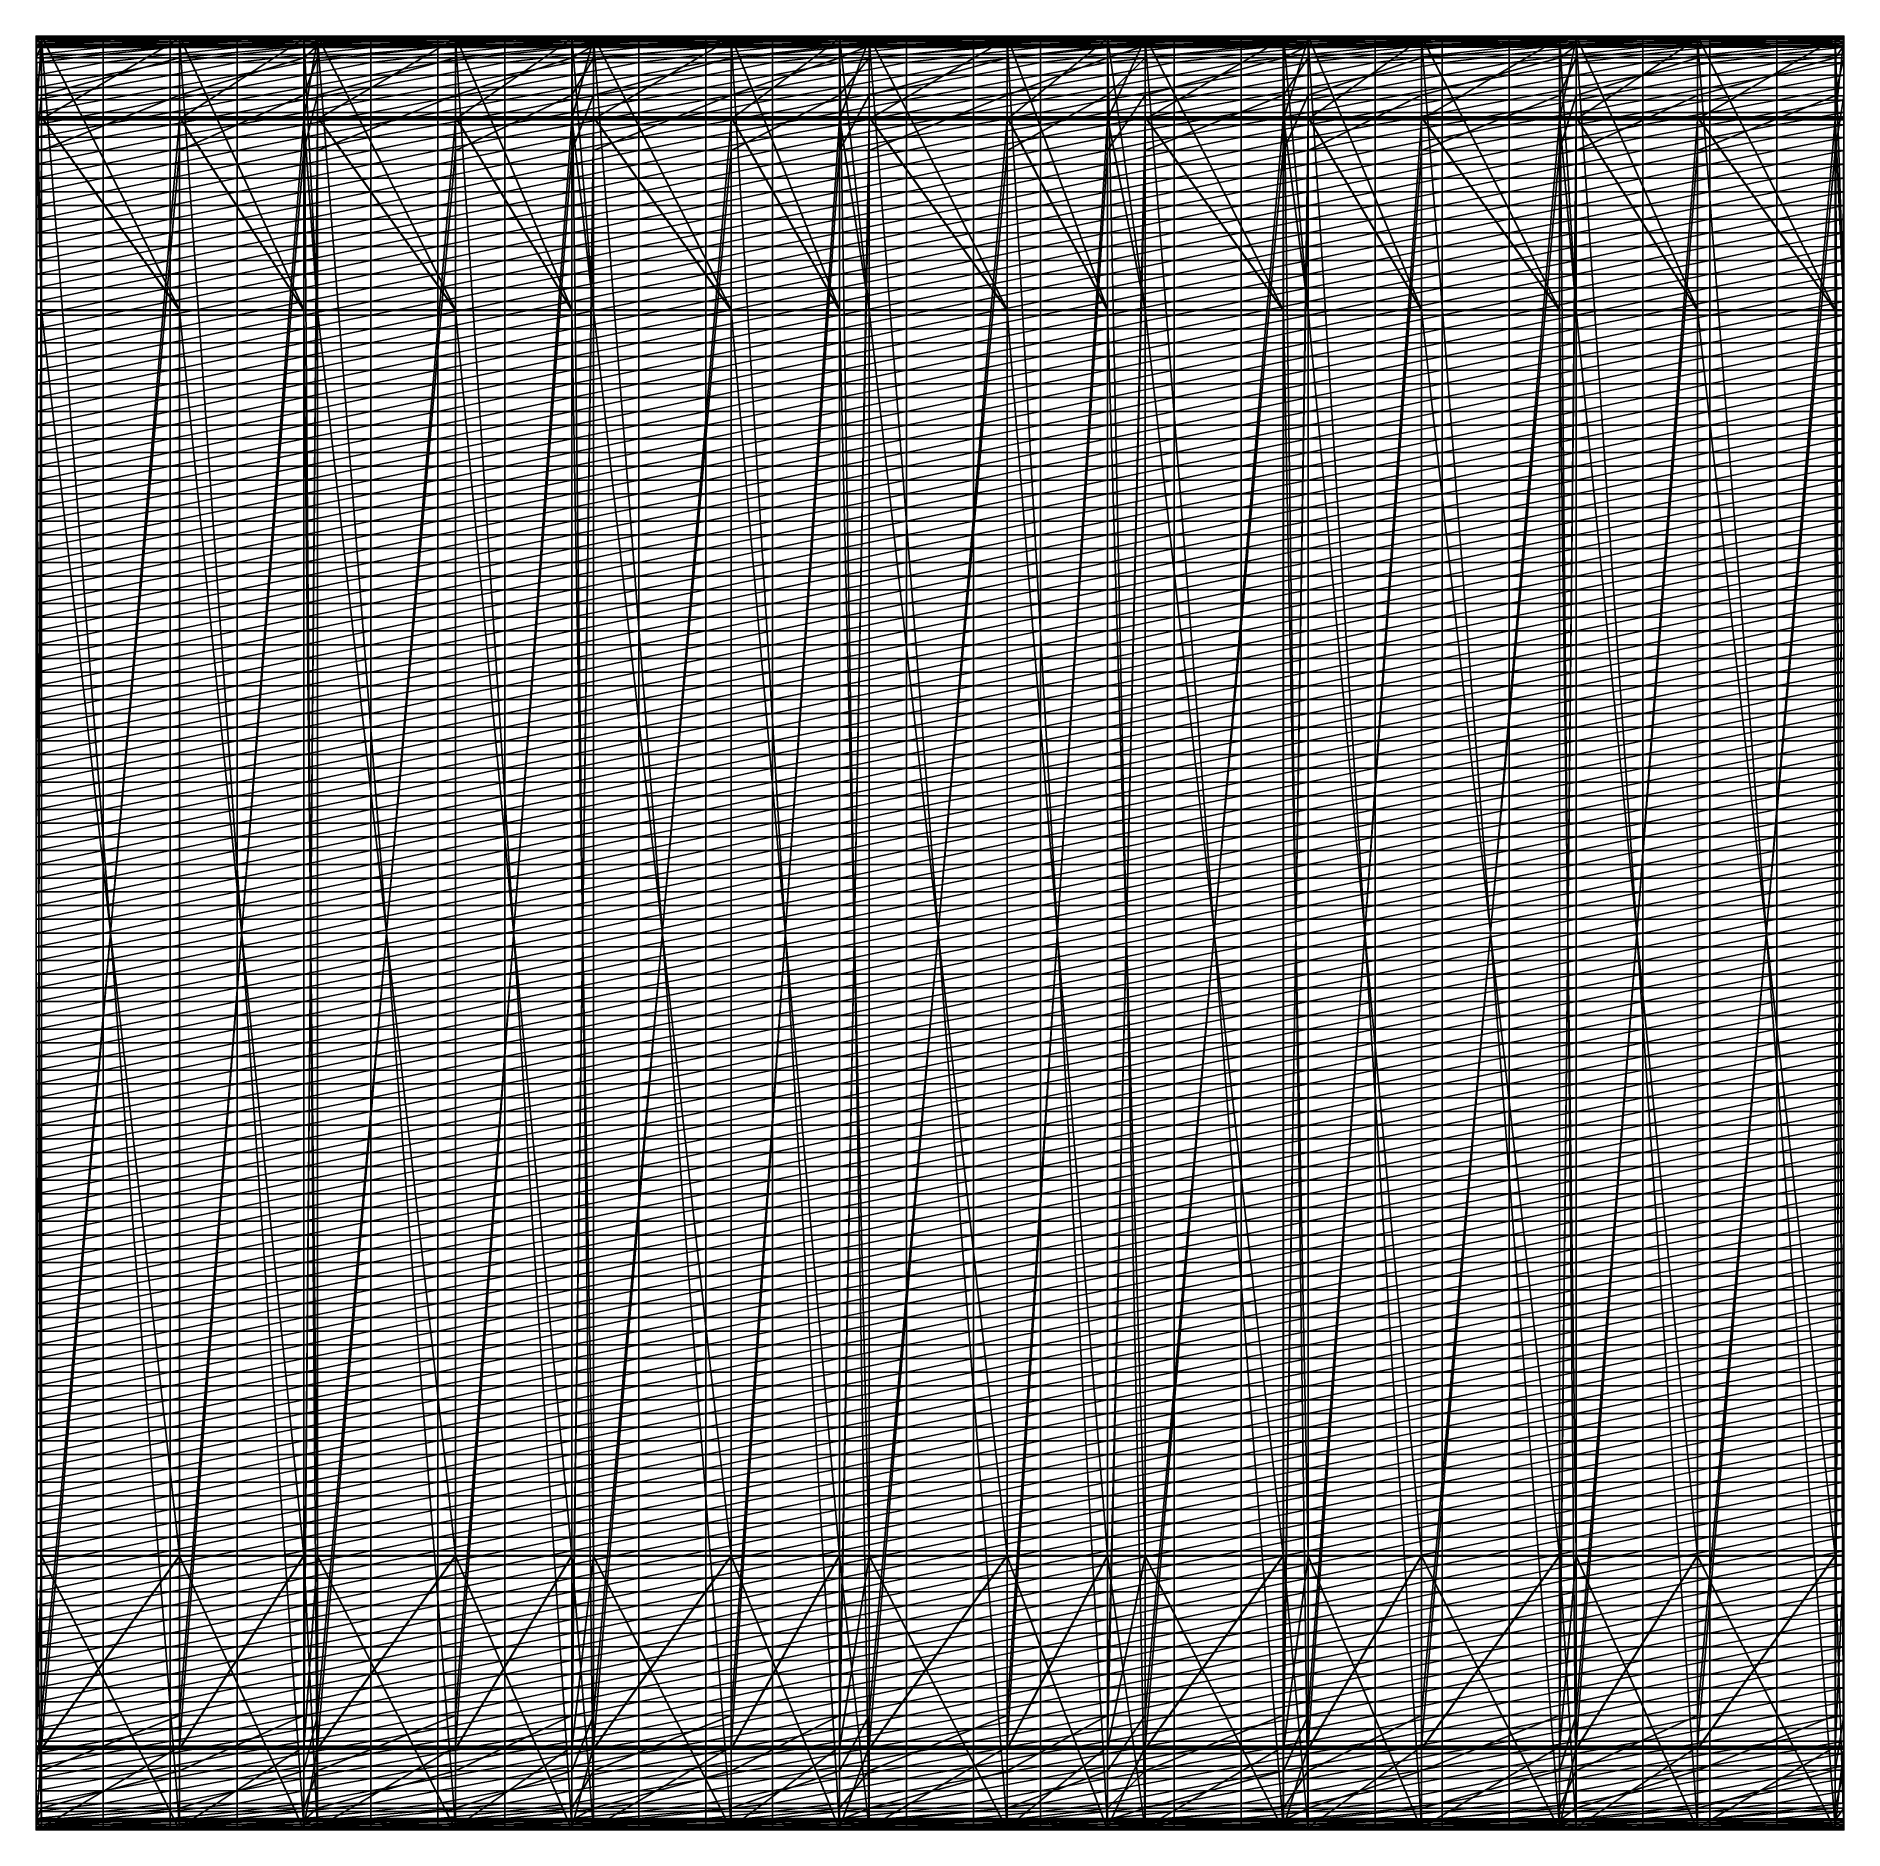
# Model space of a CAD drawing. Header units: metres. Extents: x -3 to 177, y -14 to 14.
# Drawn here: x 91.38 to 120.4, y -14.4 to 14.4 of the extents above; entities that cross this region are included whole.
import ezdxf

# ---------------------------------------------------------------- set-up
doc = ezdxf.new("R2010")
doc.units = ezdxf.units.M
for name, color, linetype, true_color in [('BULKHEAD_05', 7, 'Continuous', 0xdec086), ('DB_2', 7, 'Continuous', 0x99866a), ('DB_3', 7, 'Continuous', 0x99866a), ('HOLD_2', 7, 'Continuous', 0x6fbad1), ('HOLD_3', 7, 'Continuous', 0xb09ed9), ('HULL', 7, 'Continuous', 0x528ba5), ('PARTITION_2_P', 7, 'Continuous', 0xc9ac7a), ('PARTITION_2_S', 7, 'Continuous', 0xc9ac7a), ('PARTITION_3_P', 7, 'Continuous', 0xc9ac7a), ('PARTITION_3_S', 7, 'Continuous', 0xc9ac7a), ('WBT_2_P', 7, 'Continuous', 0x5891b3), ('WBT_2_S', 7, 'Continuous', 0x417c9f), ('WBT_3_P', 7, 'Continuous', 0x5891b3), ('WBT_3_S', 7, 'Continuous', 0x417c9f)]:
    doc.layers.add(name, color=color, linetype=linetype, true_color=true_color)

msp = doc.modelspace()

# ---------------------------------------------------------------- linework, layer by layer
at = {"layer": 'BULKHEAD_05'}
for points in [[(111.396, 12.562, 0.012), (111.396, 14.388, 14.6), (111.396, 14.388, 2.038)], [(111.396, 14.361, 1.82), (111.396, 12.562, 0.012), (111.396, 14.388, 2.038)], [(111.396, 14.388, 14.6), (111.396, 12.562, 0.012), (111.396, -14.388, 14.6)], [(111.396, 14.388, 2.038), (111.396, 14.388, 14.6), (111.404, 14.388, 14.6)], [(111.396, 14.388, 2.038), (111.404, 14.388, 14.6), (111.404, 14.388, 2.038)], [(111.396, 14.388, 14.6), (111.396, -14.388, 14.6), (111.404, -14.388, 14.6)], [(111.396, 14.388, 14.6), (111.404, -14.388, 14.6), (111.404, 14.388, 14.6)], [(111.396, 14.361, 1.82), (111.396, 14.388, 2.038), (111.404, 14.388, 2.038)], [(111.396, 14.361, 1.82), (111.404, 14.388, 2.038), (111.404, 14.361, 1.82)], [(111.396, 14.262, 1.167), (111.396, 12.772, 0.047), (111.396, 14.361, 1.82)], [(111.396, 14.361, 1.82), (111.396, 12.772, 0.047), (111.396, 12.562, 0.012)], [(111.396, 14.262, 1.167), (111.396, 14.361, 1.82), (111.404, 14.361, 1.82)], [(111.396, 14.262, 1.167), (111.404, 14.361, 1.82), (111.404, 14.262, 1.167)], [(111.396, 13.967, 0.603), (111.396, 14.262, 1.167), (111.396, 14.093, 0.775)], [(111.396, 14.262, 1.167), (111.396, 14.209, 0.959), (111.396, 14.093, 0.775)], [(111.396, 14.262, 1.167), (111.396, 13.967, 0.603), (111.396, 12.772, 0.047)], [(111.396, 14.209, 0.959), (111.396, 14.262, 1.167), (111.404, 14.262, 1.167)], [(111.396, 14.209, 0.959), (111.404, 14.262, 1.167), (111.404, 14.209, 0.959)], [(111.404, 14.388, 2.038), (111.404, 14.388, 14.6), (111.404, 12.562, 0.012)], [(111.404, 14.388, 2.038), (111.404, 12.562, 0.012), (111.404, 14.361, 1.82)], [(111.404, -14.388, 14.6), (111.404, 12.562, 0.012), (111.404, 14.388, 14.6)], [(111.404, 14.361, 1.82), (111.404, 12.772, 0.047), (111.404, 14.262, 1.167)], [(111.404, 12.562, 0.012), (111.404, 12.772, 0.047), (111.404, 14.361, 1.82)], [(111.404, 14.093, 0.775), (111.404, 14.262, 1.167), (111.404, 13.967, 0.603)], [(111.404, 14.093, 0.775), (111.404, 14.209, 0.959), (111.404, 14.262, 1.167)], [(111.404, 12.772, 0.047), (111.404, 13.967, 0.603), (111.404, 14.262, 1.167)], [(111.396, 14.093, 0.775), (111.396, 14.209, 0.959), (111.404, 14.209, 0.959)], [(111.396, 14.093, 0.775), (111.404, 14.209, 0.959), (111.404, 14.093, 0.775)], [(111.396, 13.967, 0.603), (111.396, 14.093, 0.775), (111.404, 14.093, 0.775)], [(111.396, 13.967, 0.603), (111.404, 14.093, 0.775), (111.404, 13.967, 0.603)], [(111.396, 12.772, 0.047), (111.396, 13.967, 0.603), (111.404, 13.967, 0.603)], [(111.396, 12.772, 0.047), (111.404, 13.967, 0.603), (111.404, 12.772, 0.047)], [(111.396, 12.562, 0.012), (111.396, 12.772, 0.047), (111.404, 12.772, 0.047)], [(111.396, 12.562, 0.012), (111.404, 12.772, 0.047), (111.404, 12.562, 0.012)], [(111.396, -12.562, 0.012), (111.396, -14.388, 14.6), (111.396, 12.562, 0.012)], [(111.396, -12.562, 0.012), (111.396, 12.562, 0.012), (111.404, 12.562, 0.012)], [(111.396, -12.562, 0.012), (111.404, 12.562, 0.012), (111.404, -12.562, 0.012)], [(111.404, 12.562, 0.012), (111.404, -14.388, 14.6), (111.404, -12.562, 0.012)], [(111.396, -14.361, 1.82), (111.396, -12.562, 0.012), (111.396, -12.772, 0.047)], [(111.396, -12.562, 0.012), (111.396, -14.388, 2.038), (111.396, -14.388, 14.6)], [(111.396, -12.562, 0.012), (111.396, -14.361, 1.82), (111.396, -14.388, 2.038)], [(111.396, -12.772, 0.047), (111.396, -12.562, 0.012), (111.404, -12.562, 0.012)], [(111.396, -12.772, 0.047), (111.404, -12.562, 0.012), (111.404, -12.772, 0.047)], [(111.404, -12.772, 0.047), (111.404, -12.562, 0.012), (111.404, -14.361, 1.82)], [(111.404, -14.388, 14.6), (111.404, -14.388, 2.038), (111.404, -12.562, 0.012)], [(111.404, -14.388, 2.038), (111.404, -14.361, 1.82), (111.404, -12.562, 0.012)], [(111.396, -12.772, 0.047), (111.396, -14.262, 1.167), (111.396, -14.361, 1.82)], [(111.396, -13.967, 0.603), (111.396, -14.262, 1.167), (111.396, -12.772, 0.047)], [(111.396, -13.967, 0.603), (111.396, -12.772, 0.047), (111.404, -12.772, 0.047)], [(111.396, -13.967, 0.603), (111.404, -12.772, 0.047), (111.404, -13.967, 0.603)], [(111.404, -14.361, 1.82), (111.404, -14.262, 1.167), (111.404, -12.772, 0.047)], [(111.404, -12.772, 0.047), (111.404, -14.262, 1.167), (111.404, -13.967, 0.603)], [(111.396, -14.262, 1.167), (111.396, -13.967, 0.603), (111.396, -14.093, 0.775)], [(111.396, -14.093, 0.775), (111.396, -13.967, 0.603), (111.404, -13.967, 0.603)], [(111.396, -14.093, 0.775), (111.404, -13.967, 0.603), (111.404, -14.093, 0.775)], [(111.396, -14.262, 1.167), (111.396, -14.093, 0.775), (111.396, -14.209, 0.959)], [(111.396, -14.209, 0.959), (111.396, -14.093, 0.775), (111.404, -14.093, 0.775)], [(111.396, -14.209, 0.959), (111.404, -14.093, 0.775), (111.404, -14.209, 0.959)], [(111.396, -14.262, 1.167), (111.396, -14.209, 0.959), (111.404, -14.209, 0.959)], [(111.396, -14.262, 1.167), (111.404, -14.209, 0.959), (111.404, -14.262, 1.167)], [(111.404, -14.093, 0.775), (111.404, -13.967, 0.603), (111.404, -14.262, 1.167)], [(111.404, -14.209, 0.959), (111.404, -14.093, 0.775), (111.404, -14.262, 1.167)], [(111.396, -14.361, 1.82), (111.396, -14.262, 1.167), (111.404, -14.262, 1.167)], [(111.396, -14.361, 1.82), (111.404, -14.262, 1.167), (111.404, -14.361, 1.82)], [(111.396, -14.388, 2.038), (111.396, -14.361, 1.82), (111.404, -14.361, 1.82)], [(111.396, -14.388, 2.038), (111.404, -14.361, 1.82), (111.404, -14.388, 2.038)], [(111.396, -14.388, 14.6), (111.396, -14.388, 2.038), (111.404, -14.388, 2.038)], [(111.396, -14.388, 14.6), (111.404, -14.388, 2.038), (111.404, -14.388, 14.6)]]:
    msp.add_3dface(points, dxfattribs=at)
at = {"layer": 'DB_2'}
for points in [[(111.404, 14.309, 1.4), (111.404, 14.362, 1.75), (111.8, 14.362, 1.75)], [(111.404, 14.309, 1.4), (111.8, 14.362, 1.75), (111.8, 14.309, 1.4)], [(111.404, 14.362, 1.75), (111.404, -14.362, 1.75), (111.8, -14.362, 1.75)], [(111.404, 14.362, 1.75), (111.8, -14.362, 1.75), (111.8, 14.362, 1.75)], [(111.404, -14.362, 1.75), (111.404, 14.362, 1.75), (111.404, 14.309, 1.4)], [(111.404, 14.245, 1.05), (111.404, 14.309, 1.4), (111.8, 14.309, 1.4)], [(111.404, 14.245, 1.05), (111.8, 14.309, 1.4), (111.8, 14.245, 1.05)], [(111.404, 14.309, 1.4), (111.404, 14.245, 1.05), (111.404, 14.053, 0.7)], [(111.404, -14.362, 1.75), (111.404, 14.309, 1.4), (111.404, 14.053, 0.7)], [(111.404, 14.053, 0.7), (111.404, 14.245, 1.05), (111.8, 14.245, 1.05)], [(111.404, 14.053, 0.7), (111.8, 14.245, 1.05), (111.8, 14.053, 0.7)], [(111.8, 14.309, 1.4), (111.8, 14.362, 1.75), (113.619, 14.362, 1.75)], [(111.8, 14.309, 1.4), (113.619, 14.362, 1.75), (113.619, 14.31, 1.4)], [(111.8, 14.362, 1.75), (111.8, -14.362, 1.75), (113.619, -14.362, 1.75)], [(111.8, 14.362, 1.75), (113.619, -14.362, 1.75), (113.619, 14.362, 1.75)], [(111.8, 14.245, 1.05), (111.8, 14.309, 1.4), (113.619, 14.31, 1.4)], [(111.8, 14.245, 1.05), (113.619, 14.31, 1.4), (113.619, 14.245, 1.05)], [(111.8, 14.053, 0.7), (111.8, 14.245, 1.05), (113.619, 14.245, 1.05)], [(111.8, 14.053, 0.7), (113.619, 14.245, 1.05), (113.619, 14.052, 0.7)], [(113.619, 14.31, 1.4), (113.619, 14.362, 1.75), (115.834, 14.362, 1.75)], [(113.619, 14.31, 1.4), (115.834, 14.362, 1.75), (115.834, 14.31, 1.4)], [(113.619, 14.362, 1.75), (113.619, -14.362, 1.75), (115.834, -14.362, 1.75)], [(113.619, 14.362, 1.75), (115.834, -14.362, 1.75), (115.834, 14.362, 1.75)], [(113.619, 14.245, 1.05), (113.619, 14.31, 1.4), (115.834, 14.31, 1.4)], [(113.619, 14.245, 1.05), (115.834, 14.31, 1.4), (115.834, 14.245, 1.05)], [(113.619, 14.052, 0.7), (113.619, 14.245, 1.05), (115.834, 14.245, 1.05)], [(113.619, 14.052, 0.7), (115.834, 14.245, 1.05), (115.834, 14.052, 0.7)], [(115.834, 14.31, 1.4), (115.834, 14.362, 1.75), (116.1, 14.362, 1.75)], [(115.834, 14.31, 1.4), (116.1, 14.362, 1.75), (116.1, 14.31, 1.4)], [(115.834, 14.362, 1.75), (115.834, -14.362, 1.75), (116.1, -14.362, 1.75)], [(115.834, 14.362, 1.75), (116.1, -14.362, 1.75), (116.1, 14.362, 1.75)], [(115.834, 14.245, 1.05), (115.834, 14.31, 1.4), (116.1, 14.31, 1.4)], [(115.834, 14.245, 1.05), (116.1, 14.31, 1.4), (116.1, 14.245, 1.05)], [(115.834, 14.052, 0.7), (115.834, 14.245, 1.05), (116.1, 14.245, 1.05)], [(115.834, 14.052, 0.7), (116.1, 14.245, 1.05), (116.1, 14.051, 0.7)], [(116.1, 14.31, 1.4), (116.1, 14.362, 1.75), (118.048, 14.362, 1.75)], [(116.1, 14.31, 1.4), (118.048, 14.362, 1.75), (118.048, 14.31, 1.4)], [(116.1, 14.362, 1.75), (116.1, -14.362, 1.75), (118.048, -14.362, 1.75)], [(116.1, 14.362, 1.75), (118.048, -14.362, 1.75), (118.048, 14.362, 1.75)], [(116.1, 14.245, 1.05), (116.1, 14.31, 1.4), (118.048, 14.31, 1.4)], [(116.1, 14.245, 1.05), (118.048, 14.31, 1.4), (118.048, 14.245, 1.05)], [(116.1, 14.051, 0.7), (116.1, 14.245, 1.05), (118.048, 14.245, 1.05)], [(116.1, 14.051, 0.7), (118.048, 14.245, 1.05), (118.048, 14.051, 0.7)], [(118.048, 14.31, 1.4), (118.048, 14.362, 1.75), (120.263, 14.362, 1.75)], [(118.048, 14.31, 1.4), (120.263, 14.362, 1.75), (120.263, 14.31, 1.4)], [(118.048, 14.362, 1.75), (118.048, -14.362, 1.75), (120.263, -14.363, 1.75)], [(118.048, 14.362, 1.75), (120.263, -14.363, 1.75), (120.263, 14.362, 1.75)], [(118.048, 14.245, 1.05), (118.048, 14.31, 1.4), (120.263, 14.31, 1.4)], [(118.048, 14.245, 1.05), (120.263, 14.31, 1.4), (120.263, 14.245, 1.05)], [(118.048, 14.051, 0.7), (118.048, 14.245, 1.05), (120.263, 14.245, 1.05)], [(118.048, 14.051, 0.7), (120.263, 14.245, 1.05), (120.263, 14.05, 0.7)], [(120.263, 14.31, 1.4), (120.263, 14.362, 1.75), (120.4, 14.362, 1.75)], [(120.263, 14.31, 1.4), (120.4, 14.362, 1.75), (120.4, 14.31, 1.4)], [(120.263, 14.362, 1.75), (120.4, -14.363, 1.75), (120.4, 14.362, 1.75)], [(120.263, 14.362, 1.75), (120.263, -14.363, 1.75), (120.4, -14.363, 1.75)], [(120.263, 14.245, 1.05), (120.263, 14.31, 1.4), (120.4, 14.31, 1.4)], [(120.263, 14.245, 1.05), (120.4, 14.31, 1.4), (120.4, 14.245, 1.05)], [(120.263, 14.05, 0.7), (120.263, 14.245, 1.05), (120.4, 14.245, 1.05)], [(120.263, 14.05, 0.7), (120.4, 14.245, 1.05), (120.4, 14.05, 0.7)], [(111.404, 13.452, 0.35), (111.404, 14.053, 0.7), (111.8, 14.053, 0.7)], [(111.404, 13.452, 0.35), (111.8, 14.053, 0.7), (111.8, 13.452, 0.35)], [(111.404, 14.053, 0.7), (111.404, 13.452, 0.35), (111.404, 12.563)], [(111.404, 14.053, 0.7), (111.404, 12.563), (111.404, -13.452, 0.35)], [(111.404, -14.362, 1.75), (111.404, 14.053, 0.7), (111.404, -13.452, 0.35)], [(111.8, 13.452, 0.35), (111.8, 14.053, 0.7), (113.619, 14.052, 0.7)], [(111.8, 13.452, 0.35), (113.619, 14.052, 0.7), (113.619, 13.45, 0.35)], [(113.619, 13.45, 0.35), (113.619, 14.052, 0.7), (115.834, 14.052, 0.7)], [(113.619, 13.45, 0.35), (115.834, 14.052, 0.7), (115.834, 13.448, 0.35)], [(115.834, 13.448, 0.35), (115.834, 14.052, 0.7), (116.1, 14.051, 0.7)], [(115.834, 13.448, 0.35), (116.1, 14.051, 0.7), (116.1, 13.447, 0.35)], [(116.1, 13.447, 0.35), (116.1, 14.051, 0.7), (118.048, 14.051, 0.7)], [(116.1, 13.447, 0.35), (118.048, 14.051, 0.7), (118.048, 13.445, 0.35)], [(118.048, 13.445, 0.35), (118.048, 14.051, 0.7), (120.263, 14.05, 0.7)], [(118.048, 13.445, 0.35), (120.263, 14.05, 0.7), (120.263, 13.443, 0.35)], [(120.263, 13.443, 0.35), (120.263, 14.05, 0.7), (120.4, 14.05, 0.7)], [(120.263, 13.443, 0.35), (120.4, 14.05, 0.7), (120.4, 13.443, 0.35)], [(111.404, 12.563), (111.404, 13.452, 0.35), (111.8, 13.452, 0.35)], [(111.404, 12.563), (111.8, 13.452, 0.35), (111.8, 12.563)], [(111.8, 12.563), (111.8, 13.452, 0.35), (113.619, 13.45, 0.35)], [(111.8, 12.563), (113.619, 13.45, 0.35), (113.619, 12.563)], [(113.619, 12.563), (113.619, 13.45, 0.35), (115.834, 13.448, 0.35)], [(113.619, 12.563), (115.834, 13.448, 0.35), (115.834, 12.563)], [(115.834, 12.563), (115.834, 13.448, 0.35), (116.1, 13.447, 0.35)], [(115.834, 12.563), (116.1, 13.447, 0.35), (116.1, 12.563)], [(116.1, 12.563), (116.1, 13.447, 0.35), (118.048, 13.445, 0.35)], [(116.1, 12.563), (118.048, 13.445, 0.35), (118.048, 12.562)], [(118.048, 12.562), (118.048, 13.445, 0.35), (120.263, 13.443, 0.35)], [(118.048, 12.562), (120.263, 13.443, 0.35), (120.263, 12.562)], [(120.263, 12.562), (120.263, 13.443, 0.35), (120.4, 13.443, 0.35)], [(120.263, 12.562), (120.4, 13.443, 0.35), (120.4, 12.562)], [(111.404, -12.563), (111.404, 12.563), (111.8, 12.563)], [(111.404, -12.563), (111.8, 12.563), (111.8, -12.563)], [(111.404, 12.563), (111.404, -12.563), (111.404, -13.452, 0.35)], [(111.8, -12.563), (111.8, 12.563), (113.619, 12.563)], [(111.8, -12.563), (113.619, 12.563), (113.619, -12.563)], [(113.619, -12.563), (113.619, 12.563), (115.834, 12.563)], [(113.619, -12.563), (115.834, 12.563), (115.834, -12.563)], [(115.834, -12.563), (115.834, 12.563), (116.1, 12.563)], [(115.834, -12.563), (116.1, 12.563), (116.1, -12.563)], [(116.1, -12.563), (116.1, 12.563), (118.048, 12.562)], [(116.1, -12.563), (118.048, 12.562), (118.048, -12.562)], [(118.048, -12.562), (118.048, 12.562), (120.263, 12.562)], [(118.048, -12.562), (120.263, 12.562), (120.263, -12.562)], [(120.263, -12.562), (120.263, 12.562), (120.4, 12.562)], [(120.263, -12.562), (120.4, 12.562), (120.4, -12.562)], [(111.404, -13.452, 0.35), (111.404, -12.563), (111.8, -12.563)], [(111.404, -13.452, 0.35), (111.8, -12.563), (111.8, -13.452, 0.35)], [(111.8, -13.452, 0.35), (111.8, -12.563), (113.619, -12.563)], [(111.8, -13.452, 0.35), (113.619, -12.563), (113.619, -13.45, 0.35)], [(113.619, -13.45, 0.35), (113.619, -12.563), (115.834, -12.563)], [(113.619, -13.45, 0.35), (115.834, -12.563), (115.834, -13.448, 0.35)], [(115.834, -13.448, 0.35), (115.834, -12.563), (116.1, -12.563)], [(115.834, -13.448, 0.35), (116.1, -12.563), (116.1, -13.447, 0.35)], [(116.1, -13.447, 0.35), (116.1, -12.563), (118.048, -12.562)], [(116.1, -13.447, 0.35), (118.048, -12.562), (118.048, -13.445, 0.35)], [(118.048, -13.445, 0.35), (118.048, -12.562), (120.263, -12.562)], [(118.048, -13.445, 0.35), (120.263, -12.562), (120.263, -13.443, 0.35)], [(120.263, -13.443, 0.35), (120.263, -12.562), (120.4, -12.562)], [(120.263, -13.443, 0.35), (120.4, -12.562), (120.4, -13.443, 0.35)], [(111.404, -14.053, 0.7), (111.404, -13.452, 0.35), (111.8, -13.452, 0.35)], [(111.404, -14.053, 0.7), (111.8, -13.452, 0.35), (111.8, -14.053, 0.7)], [(111.404, -13.452, 0.35), (111.404, -14.053, 0.7), (111.404, -14.245, 1.05)], [(111.404, -13.452, 0.35), (111.404, -14.245, 1.05), (111.404, -14.362, 1.75)], [(111.8, -14.053, 0.7), (111.8, -13.452, 0.35), (113.619, -13.45, 0.35)], [(111.8, -14.053, 0.7), (113.619, -13.45, 0.35), (113.619, -14.052, 0.7)], [(113.619, -14.052, 0.7), (113.619, -13.45, 0.35), (115.834, -13.448, 0.35)], [(113.619, -14.052, 0.7), (115.834, -13.448, 0.35), (115.834, -14.052, 0.7)], [(115.834, -14.052, 0.7), (115.834, -13.448, 0.35), (116.1, -13.447, 0.35)], [(115.834, -14.052, 0.7), (116.1, -13.447, 0.35), (116.1, -14.051, 0.7)], [(116.1, -14.051, 0.7), (116.1, -13.447, 0.35), (118.048, -13.445, 0.35)], [(116.1, -14.051, 0.7), (118.048, -13.445, 0.35), (118.048, -14.051, 0.7)], [(118.048, -14.051, 0.7), (118.048, -13.445, 0.35), (120.263, -13.443, 0.35)], [(118.048, -14.051, 0.7), (120.263, -13.443, 0.35), (120.263, -14.05, 0.7)], [(120.263, -14.05, 0.7), (120.263, -13.443, 0.35), (120.4, -13.443, 0.35)], [(120.263, -14.05, 0.7), (120.4, -13.443, 0.35), (120.4, -14.05, 0.7)], [(111.404, -14.245, 1.05), (111.404, -14.053, 0.7), (111.8, -14.053, 0.7)], [(111.404, -14.245, 1.05), (111.8, -14.053, 0.7), (111.8, -14.245, 1.05)], [(111.8, -14.245, 1.05), (111.8, -14.053, 0.7), (113.619, -14.052, 0.7)], [(111.8, -14.245, 1.05), (113.619, -14.052, 0.7), (113.619, -14.245, 1.05)], [(113.619, -14.245, 1.05), (113.619, -14.052, 0.7), (115.834, -14.052, 0.7)], [(113.619, -14.245, 1.05), (115.834, -14.052, 0.7), (115.834, -14.245, 1.05)], [(115.834, -14.245, 1.05), (115.834, -14.052, 0.7), (116.1, -14.051, 0.7)], [(115.834, -14.245, 1.05), (116.1, -14.051, 0.7), (116.1, -14.245, 1.05)], [(116.1, -14.245, 1.05), (116.1, -14.051, 0.7), (118.048, -14.051, 0.7)], [(116.1, -14.245, 1.05), (118.048, -14.051, 0.7), (118.048, -14.245, 1.05)], [(118.048, -14.245, 1.05), (118.048, -14.051, 0.7), (120.263, -14.05, 0.7)], [(118.048, -14.245, 1.05), (120.263, -14.05, 0.7), (120.263, -14.245, 1.05)], [(120.263, -14.245, 1.05), (120.263, -14.05, 0.7), (120.4, -14.05, 0.7)], [(120.263, -14.245, 1.05), (120.4, -14.05, 0.7), (120.4, -14.245, 1.05)], [(111.404, -14.309, 1.4), (111.404, -14.245, 1.05), (111.8, -14.245, 1.05)], [(111.404, -14.309, 1.4), (111.8, -14.245, 1.05), (111.8, -14.309, 1.4)], [(111.404, -14.245, 1.05), (111.404, -14.309, 1.4), (111.404, -14.362, 1.75)], [(111.404, -14.362, 1.75), (111.404, -14.309, 1.4), (111.8, -14.309, 1.4)], [(111.404, -14.362, 1.75), (111.8, -14.309, 1.4), (111.8, -14.362, 1.75)], [(111.8, -14.309, 1.4), (111.8, -14.245, 1.05), (113.619, -14.245, 1.05)], [(111.8, -14.309, 1.4), (113.619, -14.245, 1.05), (113.619, -14.31, 1.4)], [(111.8, -14.362, 1.75), (111.8, -14.309, 1.4), (113.619, -14.31, 1.4)], [(111.8, -14.362, 1.75), (113.619, -14.31, 1.4), (113.619, -14.362, 1.75)], [(113.619, -14.31, 1.4), (113.619, -14.245, 1.05), (115.834, -14.245, 1.05)], [(113.619, -14.31, 1.4), (115.834, -14.245, 1.05), (115.834, -14.31, 1.4)], [(113.619, -14.362, 1.75), (113.619, -14.31, 1.4), (115.834, -14.31, 1.4)], [(113.619, -14.362, 1.75), (115.834, -14.31, 1.4), (115.834, -14.362, 1.75)], [(115.834, -14.31, 1.4), (115.834, -14.245, 1.05), (116.1, -14.245, 1.05)], [(115.834, -14.31, 1.4), (116.1, -14.245, 1.05), (116.1, -14.31, 1.4)], [(115.834, -14.362, 1.75), (115.834, -14.31, 1.4), (116.1, -14.31, 1.4)], [(115.834, -14.362, 1.75), (116.1, -14.31, 1.4), (116.1, -14.362, 1.75)], [(116.1, -14.31, 1.4), (116.1, -14.245, 1.05), (118.048, -14.245, 1.05)], [(116.1, -14.31, 1.4), (118.048, -14.245, 1.05), (118.048, -14.31, 1.4)], [(116.1, -14.362, 1.75), (116.1, -14.31, 1.4), (118.048, -14.31, 1.4)], [(116.1, -14.362, 1.75), (118.048, -14.31, 1.4), (118.048, -14.362, 1.75)], [(118.048, -14.31, 1.4), (118.048, -14.245, 1.05), (120.263, -14.245, 1.05)], [(118.048, -14.31, 1.4), (120.263, -14.245, 1.05), (120.263, -14.31, 1.4)], [(118.048, -14.362, 1.75), (118.048, -14.31, 1.4), (120.263, -14.31, 1.4)], [(118.048, -14.362, 1.75), (120.263, -14.31, 1.4), (120.263, -14.363, 1.75)], [(120.263, -14.31, 1.4), (120.263, -14.245, 1.05), (120.4, -14.245, 1.05)], [(120.263, -14.31, 1.4), (120.4, -14.245, 1.05), (120.4, -14.31, 1.4)], [(120.263, -14.363, 1.75), (120.263, -14.31, 1.4), (120.4, -14.31, 1.4)], [(120.263, -14.363, 1.75), (120.4, -14.31, 1.4), (120.4, -14.363, 1.75)]]:
    msp.add_3dface(points, dxfattribs=at)
at = {"layer": 'DB_3'}
for points in [[(91.375, 14.309, 1.4), (91.375, 14.362, 1.75), (91.463, 14.362, 1.75)], [(91.375, 14.309, 1.4), (91.463, 14.362, 1.75), (91.463, 14.309, 1.4)], [(91.375, 14.362, 1.75), (91.375, -14.362, 1.75), (91.463, -14.362, 1.75)], [(91.375, 14.362, 1.75), (91.463, -14.362, 1.75), (91.463, 14.362, 1.75)], [(91.375, 14.245, 1.05), (91.375, 14.309, 1.4), (91.463, 14.309, 1.4)], [(91.375, 14.245, 1.05), (91.463, 14.309, 1.4), (91.463, 14.245, 1.05)], [(91.375, 14.053, 0.7), (91.375, 14.245, 1.05), (91.463, 14.245, 1.05)], [(91.375, 14.053, 0.7), (91.463, 14.245, 1.05), (91.463, 14.053, 0.7)], [(91.463, 14.309, 1.4), (91.463, 14.362, 1.75), (93.678, 14.362, 1.75)], [(91.463, 14.309, 1.4), (93.678, 14.362, 1.75), (93.678, 14.309, 1.4)], [(91.463, 14.362, 1.75), (91.463, -14.362, 1.75), (93.678, -14.362, 1.75)], [(91.463, 14.362, 1.75), (93.678, -14.362, 1.75), (93.678, 14.362, 1.75)], [(91.463, 14.245, 1.05), (91.463, 14.309, 1.4), (93.678, 14.309, 1.4)], [(91.463, 14.245, 1.05), (93.678, 14.309, 1.4), (93.678, 14.245, 1.05)], [(91.463, 14.053, 0.7), (91.463, 14.245, 1.05), (93.678, 14.245, 1.05)], [(91.463, 14.053, 0.7), (93.678, 14.245, 1.05), (93.678, 14.053, 0.7)], [(93.678, 14.309, 1.4), (93.678, 14.362, 1.75), (95.675, 14.362, 1.75)], [(93.678, 14.309, 1.4), (95.675, 14.362, 1.75), (95.675, 14.309, 1.4)], [(93.678, 14.362, 1.75), (93.678, -14.362, 1.75), (95.675, -14.362, 1.75)], [(93.678, 14.362, 1.75), (95.675, -14.362, 1.75), (95.675, 14.362, 1.75)], [(93.678, 14.245, 1.05), (93.678, 14.309, 1.4), (95.675, 14.309, 1.4)], [(93.678, 14.245, 1.05), (95.675, 14.309, 1.4), (95.675, 14.245, 1.05)], [(93.678, 14.053, 0.7), (93.678, 14.245, 1.05), (95.675, 14.245, 1.05)], [(93.678, 14.053, 0.7), (95.675, 14.245, 1.05), (95.675, 14.053, 0.7)], [(95.675, 14.309, 1.4), (95.675, 14.362, 1.75), (95.893, 14.362, 1.75)], [(95.675, 14.309, 1.4), (95.893, 14.362, 1.75), (95.893, 14.309, 1.4)], [(95.675, 14.362, 1.75), (95.675, -14.362, 1.75), (95.893, -14.362, 1.75)], [(95.675, 14.362, 1.75), (95.893, -14.362, 1.75), (95.893, 14.362, 1.75)], [(95.675, 14.245, 1.05), (95.675, 14.309, 1.4), (95.893, 14.309, 1.4)], [(95.675, 14.245, 1.05), (95.893, 14.309, 1.4), (95.893, 14.245, 1.05)], [(95.675, 14.053, 0.7), (95.675, 14.245, 1.05), (95.893, 14.245, 1.05)], [(95.675, 14.053, 0.7), (95.893, 14.245, 1.05), (95.893, 14.053, 0.7)], [(95.893, 14.309, 1.4), (95.893, 14.362, 1.75), (98.107, 14.362, 1.75)], [(95.893, 14.309, 1.4), (98.107, 14.362, 1.75), (98.107, 14.309, 1.4)], [(95.893, 14.362, 1.75), (95.893, -14.362, 1.75), (98.107, -14.362, 1.75)], [(95.893, 14.362, 1.75), (98.107, -14.362, 1.75), (98.107, 14.362, 1.75)], [(95.893, 14.245, 1.05), (95.893, 14.309, 1.4), (98.107, 14.309, 1.4)], [(95.893, 14.245, 1.05), (98.107, 14.309, 1.4), (98.107, 14.245, 1.05)], [(95.893, 14.053, 0.7), (95.893, 14.245, 1.05), (98.107, 14.245, 1.05)], [(95.893, 14.053, 0.7), (98.107, 14.245, 1.05), (98.107, 14.053, 0.7)], [(98.107, 14.309, 1.4), (98.107, 14.362, 1.75), (99.975, 14.362, 1.75)], [(98.107, 14.309, 1.4), (99.975, 14.362, 1.75), (99.975, 14.309, 1.4)], [(98.107, 14.362, 1.75), (98.107, -14.362, 1.75), (99.975, -14.362, 1.75)], [(98.107, 14.362, 1.75), (99.975, -14.362, 1.75), (99.975, 14.362, 1.75)], [(98.107, 14.245, 1.05), (98.107, 14.309, 1.4), (99.975, 14.309, 1.4)], [(98.107, 14.245, 1.05), (99.975, 14.309, 1.4), (99.975, 14.245, 1.05)], [(98.107, 14.053, 0.7), (98.107, 14.245, 1.05), (99.975, 14.245, 1.05)], [(98.107, 14.053, 0.7), (99.975, 14.245, 1.05), (99.975, 14.053, 0.7)], [(99.975, 14.309, 1.4), (99.975, 14.362, 1.75), (100.322, 14.362, 1.75)], [(99.975, 14.309, 1.4), (100.322, 14.362, 1.75), (100.322, 14.309, 1.4)], [(99.975, 14.362, 1.75), (99.975, -14.362, 1.75), (100.322, -14.362, 1.75)], [(99.975, 14.362, 1.75), (100.322, -14.362, 1.75), (100.322, 14.362, 1.75)], [(99.975, 14.245, 1.05), (99.975, 14.309, 1.4), (100.322, 14.309, 1.4)], [(99.975, 14.245, 1.05), (100.322, 14.309, 1.4), (100.322, 14.245, 1.05)], [(99.975, 14.053, 0.7), (99.975, 14.245, 1.05), (100.322, 14.245, 1.05)], [(99.975, 14.053, 0.7), (100.322, 14.245, 1.05), (100.322, 14.053, 0.7)], [(100.322, 14.309, 1.4), (100.322, 14.362, 1.75), (102.537, 14.362, 1.75)], [(100.322, 14.309, 1.4), (102.537, 14.362, 1.75), (102.537, 14.309, 1.4)], [(100.322, 14.362, 1.75), (100.322, -14.362, 1.75), (102.537, -14.362, 1.75)], [(100.322, 14.362, 1.75), (102.537, -14.362, 1.75), (102.537, 14.362, 1.75)], [(100.322, 14.245, 1.05), (100.322, 14.309, 1.4), (102.537, 14.309, 1.4)], [(100.322, 14.245, 1.05), (102.537, 14.309, 1.4), (102.537, 14.245, 1.05)], [(100.322, 14.053, 0.7), (100.322, 14.245, 1.05), (102.537, 14.245, 1.05)], [(100.322, 14.053, 0.7), (102.537, 14.245, 1.05), (102.537, 14.053, 0.7)], [(102.537, 14.309, 1.4), (102.537, 14.362, 1.75), (104.275, 14.362, 1.75)], [(102.537, 14.309, 1.4), (104.275, 14.362, 1.75), (104.275, 14.309, 1.4)], [(102.537, 14.362, 1.75), (102.537, -14.362, 1.75), (104.275, -14.362, 1.75)], [(102.537, 14.362, 1.75), (104.275, -14.362, 1.75), (104.275, 14.362, 1.75)], [(102.537, 14.245, 1.05), (102.537, 14.309, 1.4), (104.275, 14.309, 1.4)], [(102.537, 14.245, 1.05), (104.275, 14.309, 1.4), (104.275, 14.245, 1.05)], [(102.537, 14.053, 0.7), (102.537, 14.245, 1.05), (104.275, 14.245, 1.05)], [(102.537, 14.053, 0.7), (104.275, 14.245, 1.05), (104.275, 14.053, 0.7)], [(104.275, 14.309, 1.4), (104.275, 14.362, 1.75), (104.752, 14.362, 1.75)], [(104.275, 14.309, 1.4), (104.752, 14.362, 1.75), (104.752, 14.309, 1.4)], [(104.275, 14.362, 1.75), (104.275, -14.362, 1.75), (104.752, -14.362, 1.75)], [(104.275, 14.362, 1.75), (104.752, -14.362, 1.75), (104.752, 14.362, 1.75)], [(104.275, 14.245, 1.05), (104.275, 14.309, 1.4), (104.752, 14.309, 1.4)], [(104.275, 14.245, 1.05), (104.752, 14.309, 1.4), (104.752, 14.245, 1.05)], [(104.275, 14.053, 0.7), (104.275, 14.245, 1.05), (104.752, 14.245, 1.05)], [(104.275, 14.053, 0.7), (104.752, 14.245, 1.05), (104.752, 14.053, 0.7)], [(104.752, 14.309, 1.4), (104.752, 14.362, 1.75), (106.966, 14.362, 1.75)], [(104.752, 14.309, 1.4), (106.966, 14.362, 1.75), (106.966, 14.309, 1.4)], [(104.752, 14.362, 1.75), (104.752, -14.362, 1.75), (106.966, -14.362, 1.75)], [(104.752, 14.362, 1.75), (106.966, -14.362, 1.75), (106.966, 14.362, 1.75)], [(104.752, 14.245, 1.05), (104.752, 14.309, 1.4), (106.966, 14.309, 1.4)], [(104.752, 14.245, 1.05), (106.966, 14.309, 1.4), (106.966, 14.245, 1.05)], [(104.752, 14.053, 0.7), (104.752, 14.245, 1.05), (106.966, 14.245, 1.05)], [(104.752, 14.053, 0.7), (106.966, 14.245, 1.05), (106.966, 14.053, 0.7)], [(106.966, 14.309, 1.4), (106.966, 14.362, 1.75), (108.575, 14.362, 1.75)], [(106.966, 14.309, 1.4), (108.575, 14.362, 1.75), (108.575, 14.309, 1.4)], [(106.966, 14.362, 1.75), (106.966, -14.362, 1.75), (108.575, -14.362, 1.75)], [(106.966, 14.362, 1.75), (108.575, -14.362, 1.75), (108.575, 14.362, 1.75)], [(106.966, 14.245, 1.05), (106.966, 14.309, 1.4), (108.575, 14.309, 1.4)], [(106.966, 14.245, 1.05), (108.575, 14.309, 1.4), (108.575, 14.245, 1.05)], [(106.966, 14.053, 0.7), (106.966, 14.245, 1.05), (108.575, 14.245, 1.05)], [(106.966, 14.053, 0.7), (108.575, 14.245, 1.05), (108.575, 14.053, 0.7)], [(108.575, 14.309, 1.4), (108.575, 14.362, 1.75), (109.181, 14.362, 1.75)], [(108.575, 14.309, 1.4), (109.181, 14.362, 1.75), (109.181, 14.309, 1.4)], [(108.575, 14.362, 1.75), (108.575, -14.362, 1.75), (109.181, -14.362, 1.75)], [(108.575, 14.362, 1.75), (109.181, -14.362, 1.75), (109.181, 14.362, 1.75)], [(108.575, 14.245, 1.05), (108.575, 14.309, 1.4), (109.181, 14.309, 1.4)], [(108.575, 14.245, 1.05), (109.181, 14.309, 1.4), (109.181, 14.245, 1.05)], [(108.575, 14.053, 0.7), (108.575, 14.245, 1.05), (109.181, 14.245, 1.05)], [(108.575, 14.053, 0.7), (109.181, 14.245, 1.05), (109.181, 14.053, 0.7)], [(109.181, 14.309, 1.4), (109.181, 14.362, 1.75), (111.396, 14.362, 1.75)], [(109.181, 14.309, 1.4), (111.396, 14.362, 1.75), (111.396, 14.309, 1.4)], [(109.181, 14.362, 1.75), (109.181, -14.362, 1.75), (111.396, -14.362, 1.75)], [(109.181, 14.362, 1.75), (111.396, -14.362, 1.75), (111.396, 14.362, 1.75)], [(109.181, 14.245, 1.05), (109.181, 14.309, 1.4), (111.396, 14.309, 1.4)], [(109.181, 14.245, 1.05), (111.396, 14.309, 1.4), (111.396, 14.245, 1.05)], [(109.181, 14.053, 0.7), (109.181, 14.245, 1.05), (111.396, 14.245, 1.05)], [(109.181, 14.053, 0.7), (111.396, 14.245, 1.05), (111.396, 14.053, 0.7)], [(111.396, 14.309, 1.4), (111.396, 14.362, 1.75), (111.396, -14.362, 1.75)], [(111.396, 14.053, 0.7), (111.396, 14.245, 1.05), (111.396, 14.309, 1.4)], [(111.396, 14.053, 0.7), (111.396, 14.309, 1.4), (111.396, -14.362, 1.75)], [(91.375, 13.452, 0.35), (91.375, 14.053, 0.7), (91.463, 14.053, 0.7)], [(91.375, 13.452, 0.35), (91.463, 14.053, 0.7), (91.463, 13.452, 0.35)], [(91.463, 13.452, 0.35), (91.463, 14.053, 0.7), (93.678, 14.053, 0.7)], [(91.463, 13.452, 0.35), (93.678, 14.053, 0.7), (93.678, 13.452, 0.35)], [(93.678, 13.452, 0.35), (93.678, 14.053, 0.7), (95.675, 14.053, 0.7)], [(93.678, 13.452, 0.35), (95.675, 14.053, 0.7), (95.675, 13.452, 0.35)], [(95.675, 13.452, 0.35), (95.675, 14.053, 0.7), (95.893, 14.053, 0.7)], [(95.675, 13.452, 0.35), (95.893, 14.053, 0.7), (95.893, 13.452, 0.35)], [(95.893, 13.452, 0.35), (95.893, 14.053, 0.7), (98.107, 14.053, 0.7)], [(95.893, 13.452, 0.35), (98.107, 14.053, 0.7), (98.107, 13.452, 0.35)], [(98.107, 13.452, 0.35), (98.107, 14.053, 0.7), (99.975, 14.053, 0.7)], [(98.107, 13.452, 0.35), (99.975, 14.053, 0.7), (99.975, 13.452, 0.35)], [(99.975, 13.452, 0.35), (99.975, 14.053, 0.7), (100.322, 14.053, 0.7)], [(99.975, 13.452, 0.35), (100.322, 14.053, 0.7), (100.322, 13.452, 0.35)], [(100.322, 13.452, 0.35), (100.322, 14.053, 0.7), (102.537, 14.053, 0.7)], [(100.322, 13.452, 0.35), (102.537, 14.053, 0.7), (102.537, 13.452, 0.35)], [(102.537, 13.452, 0.35), (102.537, 14.053, 0.7), (104.275, 14.053, 0.7)], [(102.537, 13.452, 0.35), (104.275, 14.053, 0.7), (104.275, 13.452, 0.35)], [(104.275, 13.452, 0.35), (104.275, 14.053, 0.7), (104.752, 14.053, 0.7)], [(104.275, 13.452, 0.35), (104.752, 14.053, 0.7), (104.752, 13.452, 0.35)], [(104.752, 13.452, 0.35), (104.752, 14.053, 0.7), (106.966, 14.053, 0.7)], [(104.752, 13.452, 0.35), (106.966, 14.053, 0.7), (106.966, 13.452, 0.35)], [(106.966, 13.452, 0.35), (106.966, 14.053, 0.7), (108.575, 14.053, 0.7)], [(106.966, 13.452, 0.35), (108.575, 14.053, 0.7), (108.575, 13.452, 0.35)], [(108.575, 13.452, 0.35), (108.575, 14.053, 0.7), (109.181, 14.053, 0.7)], [(108.575, 13.452, 0.35), (109.181, 14.053, 0.7), (109.181, 13.452, 0.35)], [(109.181, 13.452, 0.35), (109.181, 14.053, 0.7), (111.396, 14.053, 0.7)], [(109.181, 13.452, 0.35), (111.396, 14.053, 0.7), (111.396, 13.452, 0.35)], [(111.396, 12.563), (111.396, 13.452, 0.35), (111.396, 14.053, 0.7)], [(111.396, -13.452, 0.35), (111.396, 12.563), (111.396, 14.053, 0.7)], [(111.396, -13.452, 0.35), (111.396, 14.053, 0.7), (111.396, -14.362, 1.75)], [(91.375, 12.563), (91.375, 13.452, 0.35), (91.463, 13.452, 0.35)], [(91.375, 12.563), (91.463, 13.452, 0.35), (91.463, 12.563)], [(91.463, 12.563), (91.463, 13.452, 0.35), (93.678, 13.452, 0.35)], [(91.463, 12.563), (93.678, 13.452, 0.35), (93.678, 12.563)], [(93.678, 12.563), (93.678, 13.452, 0.35), (95.675, 13.452, 0.35)], [(93.678, 12.563), (95.675, 13.452, 0.35), (95.675, 12.563)], [(95.675, 12.563), (95.675, 13.452, 0.35), (95.893, 13.452, 0.35)], [(95.675, 12.563), (95.893, 13.452, 0.35), (95.893, 12.563)], [(95.893, 12.563), (95.893, 13.452, 0.35), (98.107, 13.452, 0.35)], [(95.893, 12.563), (98.107, 13.452, 0.35), (98.107, 12.563)], [(98.107, 12.563), (98.107, 13.452, 0.35), (99.975, 13.452, 0.35)], [(98.107, 12.563), (99.975, 13.452, 0.35), (99.975, 12.563)], [(99.975, 12.563), (99.975, 13.452, 0.35), (100.322, 13.452, 0.35)], [(99.975, 12.563), (100.322, 13.452, 0.35), (100.322, 12.563)], [(100.322, 12.563), (100.322, 13.452, 0.35), (102.537, 13.452, 0.35)], [(100.322, 12.563), (102.537, 13.452, 0.35), (102.537, 12.563)], [(102.537, 12.563), (102.537, 13.452, 0.35), (104.275, 13.452, 0.35)], [(102.537, 12.563), (104.275, 13.452, 0.35), (104.275, 12.563)], [(104.275, 12.563), (104.275, 13.452, 0.35), (104.752, 13.452, 0.35)], [(104.275, 12.563), (104.752, 13.452, 0.35), (104.752, 12.563)], [(104.752, 12.563), (104.752, 13.452, 0.35), (106.966, 13.452, 0.35)], [(104.752, 12.563), (106.966, 13.452, 0.35), (106.966, 12.563)], [(106.966, 12.563), (106.966, 13.452, 0.35), (108.575, 13.452, 0.35)], [(106.966, 12.563), (108.575, 13.452, 0.35), (108.575, 12.563)], [(108.575, 12.563), (108.575, 13.452, 0.35), (109.181, 13.452, 0.35)], [(108.575, 12.563), (109.181, 13.452, 0.35), (109.181, 12.563)], [(109.181, 12.563), (109.181, 13.452, 0.35), (111.396, 13.452, 0.35)], [(109.181, 12.563), (111.396, 13.452, 0.35), (111.396, 12.563)], [(91.375, -12.563), (91.375, 12.563), (91.463, 12.563)], [(91.375, -12.563), (91.463, 12.563), (91.463, -12.563)], [(91.463, -12.563), (91.463, 12.563), (93.678, 12.563)], [(91.463, -12.563), (93.678, 12.563), (93.678, -12.563)], [(93.678, -12.563), (93.678, 12.563), (95.675, 12.563)], [(93.678, -12.563), (95.675, 12.563), (95.675, -12.563)], [(95.675, -12.563), (95.675, 12.563), (95.893, 12.563)], [(95.675, -12.563), (95.893, 12.563), (95.893, -12.563)], [(95.893, -12.563), (95.893, 12.563), (98.107, 12.563)], [(95.893, -12.563), (98.107, 12.563), (98.107, -12.563)], [(98.107, -12.563), (98.107, 12.563), (99.975, 12.563)], [(98.107, -12.563), (99.975, 12.563), (99.975, -12.563)], [(99.975, -12.563), (99.975, 12.563), (100.322, 12.563)], [(99.975, -12.563), (100.322, 12.563), (100.322, -12.563)], [(100.322, -12.563), (100.322, 12.563), (102.537, 12.563)], [(100.322, -12.563), (102.537, 12.563), (102.537, -12.563)], [(102.537, -12.563), (102.537, 12.563), (104.275, 12.563)], [(102.537, -12.563), (104.275, 12.563), (104.275, -12.563)], [(104.275, -12.563), (104.275, 12.563), (104.752, 12.563)], [(104.275, -12.563), (104.752, 12.563), (104.752, -12.563)], [(104.752, -12.563), (104.752, 12.563), (106.966, 12.563)], [(104.752, -12.563), (106.966, 12.563), (106.966, -12.563)], [(106.966, -12.563), (106.966, 12.563), (108.575, 12.563)], [(106.966, -12.563), (108.575, 12.563), (108.575, -12.563)], [(108.575, -12.563), (108.575, 12.563), (109.181, 12.563)], [(108.575, -12.563), (109.181, 12.563), (109.181, -12.563)], [(109.181, -12.563), (109.181, 12.563), (111.396, 12.563)], [(109.181, -12.563), (111.396, 12.563), (111.396, -12.563)], [(111.396, -13.452, 0.35), (111.396, -12.563), (111.396, 12.563)], [(91.375, -13.452, 0.35), (91.375, -12.563), (91.463, -12.563)], [(91.375, -13.452, 0.35), (91.463, -12.563), (91.463, -13.452, 0.35)], [(91.463, -13.452, 0.35), (91.463, -12.563), (93.678, -12.563)], [(91.463, -13.452, 0.35), (93.678, -12.563), (93.678, -13.452, 0.35)], [(93.678, -13.452, 0.35), (93.678, -12.563), (95.675, -12.563)], [(93.678, -13.452, 0.35), (95.675, -12.563), (95.675, -13.452, 0.35)], [(95.675, -13.452, 0.35), (95.675, -12.563), (95.893, -12.563)], [(95.675, -13.452, 0.35), (95.893, -12.563), (95.893, -13.452, 0.35)], [(95.893, -13.452, 0.35), (95.893, -12.563), (98.107, -12.563)], [(95.893, -13.452, 0.35), (98.107, -12.563), (98.107, -13.452, 0.35)], [(98.107, -13.452, 0.35), (98.107, -12.563), (99.975, -12.563)], [(98.107, -13.452, 0.35), (99.975, -12.563), (99.975, -13.452, 0.35)], [(99.975, -13.452, 0.35), (99.975, -12.563), (100.322, -12.563)], [(99.975, -13.452, 0.35), (100.322, -12.563), (100.322, -13.452, 0.35)], [(100.322, -13.452, 0.35), (100.322, -12.563), (102.537, -12.563)], [(100.322, -13.452, 0.35), (102.537, -12.563), (102.537, -13.452, 0.35)], [(102.537, -13.452, 0.35), (102.537, -12.563), (104.275, -12.563)], [(102.537, -13.452, 0.35), (104.275, -12.563), (104.275, -13.452, 0.35)], [(104.275, -13.452, 0.35), (104.275, -12.563), (104.752, -12.563)], [(104.275, -13.452, 0.35), (104.752, -12.563), (104.752, -13.452, 0.35)], [(104.752, -13.452, 0.35), (104.752, -12.563), (106.966, -12.563)], [(104.752, -13.452, 0.35), (106.966, -12.563), (106.966, -13.452, 0.35)], [(106.966, -13.452, 0.35), (106.966, -12.563), (108.575, -12.563)], [(106.966, -13.452, 0.35), (108.575, -12.563), (108.575, -13.452, 0.35)], [(108.575, -13.452, 0.35), (108.575, -12.563), (109.181, -12.563)], [(108.575, -13.452, 0.35), (109.181, -12.563), (109.181, -13.452, 0.35)], [(109.181, -13.452, 0.35), (109.181, -12.563), (111.396, -12.563)], [(109.181, -13.452, 0.35), (111.396, -12.563), (111.396, -13.452, 0.35)], [(91.375, -14.053, 0.7), (91.375, -13.452, 0.35), (91.463, -13.452, 0.35)], [(91.375, -14.053, 0.7), (91.463, -13.452, 0.35), (91.463, -14.053, 0.7)], [(91.463, -14.053, 0.7), (91.463, -13.452, 0.35), (93.678, -13.452, 0.35)], [(91.463, -14.053, 0.7), (93.678, -13.452, 0.35), (93.678, -14.053, 0.7)], [(93.678, -14.053, 0.7), (93.678, -13.452, 0.35), (95.675, -13.452, 0.35)], [(93.678, -14.053, 0.7), (95.675, -13.452, 0.35), (95.675, -14.053, 0.7)], [(95.675, -14.053, 0.7), (95.675, -13.452, 0.35), (95.893, -13.452, 0.35)], [(95.675, -14.053, 0.7), (95.893, -13.452, 0.35), (95.893, -14.053, 0.7)], [(95.893, -14.053, 0.7), (95.893, -13.452, 0.35), (98.107, -13.452, 0.35)], [(95.893, -14.053, 0.7), (98.107, -13.452, 0.35), (98.107, -14.053, 0.7)], [(98.107, -14.053, 0.7), (98.107, -13.452, 0.35), (99.975, -13.452, 0.35)], [(98.107, -14.053, 0.7), (99.975, -13.452, 0.35), (99.975, -14.053, 0.7)], [(99.975, -14.053, 0.7), (99.975, -13.452, 0.35), (100.322, -13.452, 0.35)], [(99.975, -14.053, 0.7), (100.322, -13.452, 0.35), (100.322, -14.053, 0.7)], [(100.322, -14.053, 0.7), (100.322, -13.452, 0.35), (102.537, -13.452, 0.35)], [(100.322, -14.053, 0.7), (102.537, -13.452, 0.35), (102.537, -14.053, 0.7)], [(102.537, -14.053, 0.7), (102.537, -13.452, 0.35), (104.275, -13.452, 0.35)], [(102.537, -14.053, 0.7), (104.275, -13.452, 0.35), (104.275, -14.053, 0.7)], [(104.275, -14.053, 0.7), (104.275, -13.452, 0.35), (104.752, -13.452, 0.35)], [(104.275, -14.053, 0.7), (104.752, -13.452, 0.35), (104.752, -14.053, 0.7)], [(104.752, -14.053, 0.7), (104.752, -13.452, 0.35), (106.966, -13.452, 0.35)], [(104.752, -14.053, 0.7), (106.966, -13.452, 0.35), (106.966, -14.053, 0.7)], [(106.966, -14.053, 0.7), (106.966, -13.452, 0.35), (108.575, -13.452, 0.35)], [(106.966, -14.053, 0.7), (108.575, -13.452, 0.35), (108.575, -14.053, 0.7)], [(108.575, -14.053, 0.7), (108.575, -13.452, 0.35), (109.181, -13.452, 0.35)], [(108.575, -14.053, 0.7), (109.181, -13.452, 0.35), (109.181, -14.053, 0.7)], [(109.181, -14.053, 0.7), (109.181, -13.452, 0.35), (111.396, -13.452, 0.35)], [(109.181, -14.053, 0.7), (111.396, -13.452, 0.35), (111.396, -14.053, 0.7)], [(111.396, -14.245, 1.05), (111.396, -14.053, 0.7), (111.396, -13.452, 0.35)], [(111.396, -14.362, 1.75), (111.396, -14.245, 1.05), (111.396, -13.452, 0.35)], [(91.375, -14.245, 1.05), (91.375, -14.053, 0.7), (91.463, -14.053, 0.7)], [(91.375, -14.245, 1.05), (91.463, -14.053, 0.7), (91.463, -14.245, 1.05)], [(91.463, -14.245, 1.05), (91.463, -14.053, 0.7), (93.678, -14.053, 0.7)], [(91.463, -14.245, 1.05), (93.678, -14.053, 0.7), (93.678, -14.245, 1.05)], [(93.678, -14.245, 1.05), (93.678, -14.053, 0.7), (95.675, -14.053, 0.7)], [(93.678, -14.245, 1.05), (95.675, -14.053, 0.7), (95.675, -14.245, 1.05)], [(95.675, -14.245, 1.05), (95.675, -14.053, 0.7), (95.893, -14.053, 0.7)], [(95.675, -14.245, 1.05), (95.893, -14.053, 0.7), (95.893, -14.245, 1.05)], [(95.893, -14.245, 1.05), (95.893, -14.053, 0.7), (98.107, -14.053, 0.7)], [(95.893, -14.245, 1.05), (98.107, -14.053, 0.7), (98.107, -14.245, 1.05)], [(98.107, -14.245, 1.05), (98.107, -14.053, 0.7), (99.975, -14.053, 0.7)], [(98.107, -14.245, 1.05), (99.975, -14.053, 0.7), (99.975, -14.245, 1.05)], [(99.975, -14.245, 1.05), (99.975, -14.053, 0.7), (100.322, -14.053, 0.7)], [(99.975, -14.245, 1.05), (100.322, -14.053, 0.7), (100.322, -14.245, 1.05)], [(100.322, -14.245, 1.05), (100.322, -14.053, 0.7), (102.537, -14.053, 0.7)], [(100.322, -14.245, 1.05), (102.537, -14.053, 0.7), (102.537, -14.245, 1.05)], [(102.537, -14.245, 1.05), (102.537, -14.053, 0.7), (104.275, -14.053, 0.7)], [(102.537, -14.245, 1.05), (104.275, -14.053, 0.7), (104.275, -14.245, 1.05)], [(104.275, -14.245, 1.05), (104.275, -14.053, 0.7), (104.752, -14.053, 0.7)], [(104.275, -14.245, 1.05), (104.752, -14.053, 0.7), (104.752, -14.245, 1.05)], [(104.752, -14.245, 1.05), (104.752, -14.053, 0.7), (106.966, -14.053, 0.7)], [(104.752, -14.245, 1.05), (106.966, -14.053, 0.7), (106.966, -14.245, 1.05)], [(106.966, -14.245, 1.05), (106.966, -14.053, 0.7), (108.575, -14.053, 0.7)], [(106.966, -14.245, 1.05), (108.575, -14.053, 0.7), (108.575, -14.245, 1.05)], [(108.575, -14.245, 1.05), (108.575, -14.053, 0.7), (109.181, -14.053, 0.7)], [(108.575, -14.245, 1.05), (109.181, -14.053, 0.7), (109.181, -14.245, 1.05)], [(109.181, -14.245, 1.05), (109.181, -14.053, 0.7), (111.396, -14.053, 0.7)], [(109.181, -14.245, 1.05), (111.396, -14.053, 0.7), (111.396, -14.245, 1.05)], [(91.375, -14.309, 1.4), (91.375, -14.245, 1.05), (91.463, -14.245, 1.05)], [(91.375, -14.309, 1.4), (91.463, -14.245, 1.05), (91.463, -14.309, 1.4)], [(91.375, -14.362, 1.75), (91.375, -14.309, 1.4), (91.463, -14.309, 1.4)], [(91.375, -14.362, 1.75), (91.463, -14.309, 1.4), (91.463, -14.362, 1.75)], [(91.463, -14.309, 1.4), (91.463, -14.245, 1.05), (93.678, -14.245, 1.05)], [(91.463, -14.309, 1.4), (93.678, -14.245, 1.05), (93.678, -14.309, 1.4)], [(91.463, -14.362, 1.75), (91.463, -14.309, 1.4), (93.678, -14.309, 1.4)], [(91.463, -14.362, 1.75), (93.678, -14.309, 1.4), (93.678, -14.362, 1.75)], [(93.678, -14.309, 1.4), (93.678, -14.245, 1.05), (95.675, -14.245, 1.05)], [(93.678, -14.309, 1.4), (95.675, -14.245, 1.05), (95.675, -14.309, 1.4)], [(93.678, -14.362, 1.75), (93.678, -14.309, 1.4), (95.675, -14.309, 1.4)], [(93.678, -14.362, 1.75), (95.675, -14.309, 1.4), (95.675, -14.362, 1.75)], [(95.675, -14.309, 1.4), (95.675, -14.245, 1.05), (95.893, -14.245, 1.05)], [(95.675, -14.309, 1.4), (95.893, -14.245, 1.05), (95.893, -14.309, 1.4)], [(95.675, -14.362, 1.75), (95.675, -14.309, 1.4), (95.893, -14.309, 1.4)], [(95.675, -14.362, 1.75), (95.893, -14.309, 1.4), (95.893, -14.362, 1.75)], [(95.893, -14.309, 1.4), (95.893, -14.245, 1.05), (98.107, -14.245, 1.05)], [(95.893, -14.309, 1.4), (98.107, -14.245, 1.05), (98.107, -14.309, 1.4)], [(95.893, -14.362, 1.75), (95.893, -14.309, 1.4), (98.107, -14.309, 1.4)], [(95.893, -14.362, 1.75), (98.107, -14.309, 1.4), (98.107, -14.362, 1.75)], [(98.107, -14.309, 1.4), (98.107, -14.245, 1.05), (99.975, -14.245, 1.05)], [(98.107, -14.309, 1.4), (99.975, -14.245, 1.05), (99.975, -14.309, 1.4)], [(98.107, -14.362, 1.75), (98.107, -14.309, 1.4), (99.975, -14.309, 1.4)], [(98.107, -14.362, 1.75), (99.975, -14.309, 1.4), (99.975, -14.362, 1.75)], [(99.975, -14.309, 1.4), (99.975, -14.245, 1.05), (100.322, -14.245, 1.05)], [(99.975, -14.309, 1.4), (100.322, -14.245, 1.05), (100.322, -14.309, 1.4)], [(99.975, -14.362, 1.75), (99.975, -14.309, 1.4), (100.322, -14.309, 1.4)], [(99.975, -14.362, 1.75), (100.322, -14.309, 1.4), (100.322, -14.362, 1.75)], [(100.322, -14.309, 1.4), (100.322, -14.245, 1.05), (102.537, -14.245, 1.05)], [(100.322, -14.309, 1.4), (102.537, -14.245, 1.05), (102.537, -14.309, 1.4)], [(100.322, -14.362, 1.75), (100.322, -14.309, 1.4), (102.537, -14.309, 1.4)], [(100.322, -14.362, 1.75), (102.537, -14.309, 1.4), (102.537, -14.362, 1.75)], [(102.537, -14.309, 1.4), (102.537, -14.245, 1.05), (104.275, -14.245, 1.05)], [(102.537, -14.309, 1.4), (104.275, -14.245, 1.05), (104.275, -14.309, 1.4)], [(102.537, -14.362, 1.75), (102.537, -14.309, 1.4), (104.275, -14.309, 1.4)], [(102.537, -14.362, 1.75), (104.275, -14.309, 1.4), (104.275, -14.362, 1.75)], [(104.275, -14.309, 1.4), (104.275, -14.245, 1.05), (104.752, -14.245, 1.05)], [(104.275, -14.309, 1.4), (104.752, -14.245, 1.05), (104.752, -14.309, 1.4)], [(104.275, -14.362, 1.75), (104.275, -14.309, 1.4), (104.752, -14.309, 1.4)], [(104.275, -14.362, 1.75), (104.752, -14.309, 1.4), (104.752, -14.362, 1.75)], [(104.752, -14.309, 1.4), (104.752, -14.245, 1.05), (106.966, -14.245, 1.05)], [(104.752, -14.309, 1.4), (106.966, -14.245, 1.05), (106.966, -14.309, 1.4)], [(104.752, -14.362, 1.75), (104.752, -14.309, 1.4), (106.966, -14.309, 1.4)], [(104.752, -14.362, 1.75), (106.966, -14.309, 1.4), (106.966, -14.362, 1.75)], [(106.966, -14.309, 1.4), (106.966, -14.245, 1.05), (108.575, -14.245, 1.05)], [(106.966, -14.309, 1.4), (108.575, -14.245, 1.05), (108.575, -14.309, 1.4)], [(106.966, -14.362, 1.75), (106.966, -14.309, 1.4), (108.575, -14.309, 1.4)], [(106.966, -14.362, 1.75), (108.575, -14.309, 1.4), (108.575, -14.362, 1.75)], [(108.575, -14.309, 1.4), (108.575, -14.245, 1.05), (109.181, -14.245, 1.05)], [(108.575, -14.309, 1.4), (109.181, -14.245, 1.05), (109.181, -14.309, 1.4)], [(108.575, -14.362, 1.75), (108.575, -14.309, 1.4), (109.181, -14.309, 1.4)], [(108.575, -14.362, 1.75), (109.181, -14.309, 1.4), (109.181, -14.362, 1.75)], [(109.181, -14.309, 1.4), (109.181, -14.245, 1.05), (111.396, -14.245, 1.05)], [(109.181, -14.309, 1.4), (111.396, -14.245, 1.05), (111.396, -14.309, 1.4)], [(109.181, -14.362, 1.75), (109.181, -14.309, 1.4), (111.396, -14.309, 1.4)], [(109.181, -14.362, 1.75), (111.396, -14.309, 1.4), (111.396, -14.362, 1.75)], [(111.396, -14.362, 1.75), (111.396, -14.309, 1.4), (111.396, -14.245, 1.05)]]:
    msp.add_3dface(points, dxfattribs=at)
at = {"layer": 'HOLD_2'}
for points in [[(111.404, 13.058, 1.75), (111.404, 13.096, 3), (111.8, 13.096, 3)], [(111.404, 13.058, 1.75), (111.8, 13.096, 3), (111.8, 13.058, 1.75)], [(111.404, 13.096, 3), (111.404, 13.096, 5.75), (111.8, 13.096, 5.75)], [(111.404, 13.096, 3), (111.8, 13.096, 5.75), (111.8, 13.096, 3)], [(111.404, 13.096, 5.75), (111.404, 13.096, 8), (111.8, 13.096, 8)], [(111.404, 13.096, 5.75), (111.8, 13.096, 8), (111.8, 13.096, 5.75)], [(111.404, 13.096, 8), (111.404, 13.096, 10.598), (111.8, 13.096, 10.598)], [(111.404, 13.096, 8), (111.8, 13.096, 10.598), (111.8, 13.096, 8)], [(111.404, 13.096, 10.598), (111.404, 9.996, 12.672), (111.8, 9.996, 12.672)], [(111.404, 13.096, 10.598), (111.8, 9.996, 12.672), (111.8, 13.096, 10.598)], [(111.404, 13.096, 5.75), (111.404, 13.096, 3), (111.404, 13.058, 1.75)], [(111.404, 9.996, 12.672), (111.404, 13.096, 10.598), (111.404, 13.096, 8)], [(111.404, 13.096, 8), (111.404, 13.096, 5.75), (111.404, 13.058, 1.75)], [(111.404, -9.996, 14.6), (111.404, 9.996, 12.672), (111.404, 13.096, 8)], [(111.404, 13.096, 8), (111.404, 13.058, 1.75), (111.404, -13.096, 5.75)], [(111.404, -9.996, 12.672), (111.404, -9.996, 14.6), (111.404, 13.096, 8)], [(111.404, 13.096, 8), (111.404, -13.096, 5.75), (111.404, -9.996, 12.672)], [(111.8, 13.058, 1.75), (111.8, 13.096, 3), (113.619, 13.096, 3)], [(111.8, 13.058, 1.75), (113.619, 13.096, 3), (113.619, 13.058, 1.75)], [(111.8, 13.096, 3), (111.8, 13.096, 5.75), (113.619, 13.096, 5.75)], [(111.8, 13.096, 3), (113.619, 13.096, 5.75), (113.619, 13.096, 3)], [(111.8, 13.096, 5.75), (111.8, 13.096, 8), (113.619, 13.096, 8)], [(111.8, 13.096, 5.75), (113.619, 13.096, 8), (113.619, 13.096, 5.75)], [(111.8, 13.096, 8), (111.8, 13.096, 10.598), (113.619, 13.096, 10.598)], [(111.8, 13.096, 8), (113.619, 13.096, 10.598), (113.619, 13.096, 8)], [(111.8, 13.096, 10.598), (111.8, 9.996, 12.672), (113.619, 9.996, 12.672)], [(111.8, 13.096, 10.598), (113.619, 9.996, 12.672), (113.619, 13.096, 10.598)], [(113.619, 13.058, 1.75), (113.619, 13.096, 3), (115.834, 13.096, 3)], [(113.619, 13.058, 1.75), (115.834, 13.096, 3), (115.834, 13.058, 1.75)], [(113.619, 13.096, 3), (113.619, 13.096, 5.75), (115.834, 13.096, 5.75)], [(113.619, 13.096, 3), (115.834, 13.096, 5.75), (115.834, 13.096, 3)], [(113.619, 13.096, 5.75), (113.619, 13.096, 8), (115.834, 13.096, 8)], [(113.619, 13.096, 5.75), (115.834, 13.096, 8), (115.834, 13.096, 5.75)], [(113.619, 13.096, 8), (113.619, 13.096, 10.598), (115.834, 13.096, 10.598)], [(113.619, 13.096, 8), (115.834, 13.096, 10.598), (115.834, 13.096, 8)], [(113.619, 13.096, 10.598), (113.619, 9.996, 12.672), (115.834, 9.996, 12.672)], [(113.619, 13.096, 10.598), (115.834, 9.996, 12.672), (115.834, 13.096, 10.598)], [(115.834, 13.058, 1.75), (115.834, 13.096, 3), (116.1, 13.096, 3)], [(115.834, 13.058, 1.75), (116.1, 13.096, 3), (116.1, 13.058, 1.75)], [(115.834, 13.096, 3), (115.834, 13.096, 5.75), (116.1, 13.096, 5.75)], [(115.834, 13.096, 3), (116.1, 13.096, 5.75), (116.1, 13.096, 3)], [(115.834, 13.096, 5.75), (115.834, 13.096, 8), (116.1, 13.096, 8)], [(115.834, 13.096, 5.75), (116.1, 13.096, 8), (116.1, 13.096, 5.75)], [(115.834, 13.096, 8), (115.834, 13.096, 10.598), (116.1, 13.096, 10.598)], [(115.834, 13.096, 8), (116.1, 13.096, 10.598), (116.1, 13.096, 8)], [(115.834, 13.096, 10.598), (115.834, 9.996, 12.672), (116.1, 9.996, 12.672)], [(115.834, 13.096, 10.598), (116.1, 9.996, 12.672), (116.1, 13.096, 10.598)], [(116.1, 13.058, 1.75), (116.1, 13.096, 3), (118.048, 13.096, 3)], [(116.1, 13.058, 1.75), (118.048, 13.096, 3), (118.048, 13.058, 1.75)], [(116.1, 13.096, 3), (116.1, 13.096, 5.75), (118.048, 13.096, 5.75)], [(116.1, 13.096, 3), (118.048, 13.096, 5.75), (118.048, 13.096, 3)], [(116.1, 13.096, 5.75), (116.1, 13.096, 8), (118.048, 13.096, 8)], [(116.1, 13.096, 5.75), (118.048, 13.096, 8), (118.048, 13.096, 5.75)], [(116.1, 13.096, 8), (116.1, 13.096, 10.598), (118.048, 13.096, 10.598)], [(116.1, 13.096, 8), (118.048, 13.096, 10.598), (118.048, 13.096, 8)], [(116.1, 13.096, 10.598), (116.1, 9.996, 12.672), (118.048, 9.996, 12.672)], [(116.1, 13.096, 10.598), (118.048, 9.996, 12.672), (118.048, 13.096, 10.598)], [(118.048, 13.058, 1.75), (118.048, 13.096, 3), (120.263, 13.096, 3)], [(118.048, 13.058, 1.75), (120.263, 13.096, 3), (120.263, 13.058, 1.75)], [(118.048, 13.096, 3), (118.048, 13.096, 5.75), (120.263, 13.096, 5.75)], [(118.048, 13.096, 3), (120.263, 13.096, 5.75), (120.263, 13.096, 3)], [(118.048, 13.096, 5.75), (118.048, 13.096, 8), (120.263, 13.096, 8)], [(118.048, 13.096, 5.75), (120.263, 13.096, 8), (120.263, 13.096, 5.75)], [(118.048, 13.096, 8), (118.048, 13.096, 10.598), (120.263, 13.096, 10.598)], [(118.048, 13.096, 8), (120.263, 13.096, 10.598), (120.263, 13.096, 8)], [(118.048, 13.096, 10.598), (118.048, 9.996, 12.672), (120.263, 9.996, 12.672)], [(118.048, 13.096, 10.598), (120.263, 9.996, 12.672), (120.263, 13.096, 10.598)], [(120.263, 13.058, 1.75), (120.263, 13.096, 3), (120.4, 13.096, 3)], [(120.263, 13.058, 1.75), (120.4, 13.096, 3), (120.4, 13.058, 1.75)], [(120.263, 13.096, 3), (120.263, 13.096, 5.75), (120.4, 13.096, 5.75)], [(120.263, 13.096, 3), (120.4, 13.096, 5.75), (120.4, 13.096, 3)], [(120.263, 13.096, 5.75), (120.263, 13.096, 8), (120.4, 13.096, 8)], [(120.263, 13.096, 5.75), (120.4, 13.096, 8), (120.4, 13.096, 5.75)], [(120.263, 13.096, 8), (120.263, 13.096, 10.598), (120.4, 13.096, 10.598)], [(120.263, 13.096, 8), (120.4, 13.096, 10.598), (120.4, 13.096, 8)], [(120.263, 13.096, 10.598), (120.263, 9.996, 12.672), (120.4, 9.996, 12.672)], [(120.263, 13.096, 10.598), (120.4, 9.996, 12.672), (120.4, 13.096, 10.598)], [(111.404, -13.058, 1.75), (111.404, 13.058, 1.75), (111.8, 13.058, 1.75)], [(111.404, -13.058, 1.75), (111.8, 13.058, 1.75), (111.8, -13.058, 1.75)], [(111.404, 13.058, 1.75), (111.404, -13.058, 1.75), (111.404, -13.096, 3)], [(111.404, 13.058, 1.75), (111.404, -13.096, 3), (111.404, -13.096, 5.75)], [(111.8, -13.058, 1.75), (111.8, 13.058, 1.75), (113.619, 13.058, 1.75)], [(111.8, -13.058, 1.75), (113.619, 13.058, 1.75), (113.619, -13.058, 1.75)], [(113.619, -13.058, 1.75), (113.619, 13.058, 1.75), (115.834, 13.058, 1.75)], [(113.619, -13.058, 1.75), (115.834, 13.058, 1.75), (115.834, -13.058, 1.75)], [(115.834, -13.058, 1.75), (115.834, 13.058, 1.75), (116.1, 13.058, 1.75)], [(115.834, -13.058, 1.75), (116.1, 13.058, 1.75), (116.1, -13.058, 1.75)], [(116.1, -13.058, 1.75), (116.1, 13.058, 1.75), (118.048, 13.058, 1.75)], [(116.1, -13.058, 1.75), (118.048, 13.058, 1.75), (118.048, -13.058, 1.75)], [(118.048, -13.058, 1.75), (118.048, 13.058, 1.75), (120.263, 13.058, 1.75)], [(118.048, -13.058, 1.75), (120.263, 13.058, 1.75), (120.263, -13.058, 1.75)], [(120.263, -13.058, 1.75), (120.263, 13.058, 1.75), (120.4, 13.058, 1.75)], [(120.263, -13.058, 1.75), (120.4, 13.058, 1.75), (120.4, -13.058, 1.75)], [(111.404, 9.996, 12.672), (111.404, 9.996, 14.6), (111.8, 9.996, 14.6)], [(111.404, 9.996, 12.672), (111.8, 9.996, 14.6), (111.8, 9.996, 12.672)], [(111.404, 9.996, 14.6), (111.404, -9.996, 14.6), (111.8, -9.996, 14.6)], [(111.404, 9.996, 14.6), (111.8, -9.996, 14.6), (111.8, 9.996, 14.6)], [(111.404, -9.996, 14.6), (111.404, 9.996, 14.6), (111.404, 9.996, 12.672)], [(111.8, 9.996, 12.672), (111.8, 9.996, 14.6), (113.619, 9.996, 14.6)], [(111.8, 9.996, 12.672), (113.619, 9.996, 14.6), (113.619, 9.996, 12.672)], [(111.8, 9.996, 14.6), (111.8, -9.996, 14.6), (113.619, -9.996, 14.6)], [(111.8, 9.996, 14.6), (113.619, -9.996, 14.6), (113.619, 9.996, 14.6)], [(113.619, 9.996, 12.672), (113.619, 9.996, 14.6), (115.834, 9.996, 14.6)], [(113.619, 9.996, 12.672), (115.834, 9.996, 14.6), (115.834, 9.996, 12.672)], [(113.619, 9.996, 14.6), (113.619, -9.996, 14.6), (115.834, -9.996, 14.6)], [(113.619, 9.996, 14.6), (115.834, -9.996, 14.6), (115.834, 9.996, 14.6)], [(115.834, 9.996, 12.672), (115.834, 9.996, 14.6), (116.1, 9.996, 14.6)], [(115.834, 9.996, 12.672), (116.1, 9.996, 14.6), (116.1, 9.996, 12.672)], [(115.834, 9.996, 14.6), (115.834, -9.996, 14.6), (116.1, -9.996, 14.6)], [(115.834, 9.996, 14.6), (116.1, -9.996, 14.6), (116.1, 9.996, 14.6)], [(116.1, 9.996, 12.672), (116.1, 9.996, 14.6), (118.048, 9.996, 14.6)], [(116.1, 9.996, 12.672), (118.048, 9.996, 14.6), (118.048, 9.996, 12.672)], [(116.1, 9.996, 14.6), (116.1, -9.996, 14.6), (118.048, -9.996, 14.6)], [(116.1, 9.996, 14.6), (118.048, -9.996, 14.6), (118.048, 9.996, 14.6)], [(118.048, 9.996, 12.672), (118.048, 9.996, 14.6), (120.263, 9.996, 14.6)], [(118.048, 9.996, 12.672), (120.263, 9.996, 14.6), (120.263, 9.996, 12.672)], [(118.048, 9.996, 14.6), (118.048, -9.996, 14.6), (120.263, -9.996, 14.6)], [(118.048, 9.996, 14.6), (120.263, -9.996, 14.6), (120.263, 9.996, 14.6)], [(120.263, 9.996, 12.672), (120.263, 9.996, 14.6), (120.4, 9.996, 14.6)], [(120.263, 9.996, 12.672), (120.4, 9.996, 14.6), (120.4, 9.996, 12.672)], [(120.263, 9.996, 14.6), (120.263, -9.996, 14.6), (120.4, -9.996, 14.6)], [(120.263, 9.996, 14.6), (120.4, -9.996, 14.6), (120.4, 9.996, 14.6)], [(111.404, -9.996, 14.6), (111.404, -9.996, 12.672), (111.8, -9.996, 14.6)], [(111.404, -9.996, 12.672), (111.8, -9.996, 12.672), (111.8, -9.996, 14.6)], [(111.404, -9.996, 12.672), (111.404, -13.096, 10.598), (111.8, -9.996, 12.672)], [(111.404, -13.096, 10.598), (111.8, -13.096, 10.598), (111.8, -9.996, 12.672)], [(111.404, -13.096, 8), (111.404, -13.096, 10.598), (111.404, -9.996, 12.672)], [(111.404, -13.096, 5.75), (111.404, -13.096, 8), (111.404, -9.996, 12.672)], [(111.8, -9.996, 14.6), (111.8, -9.996, 12.672), (113.619, -9.996, 14.6)], [(111.8, -9.996, 12.672), (113.619, -9.996, 12.672), (113.619, -9.996, 14.6)], [(111.8, -9.996, 12.672), (111.8, -13.096, 10.598), (113.619, -9.996, 12.672)], [(111.8, -13.096, 10.598), (113.619, -13.096, 10.598), (113.619, -9.996, 12.672)], [(113.619, -9.996, 14.6), (113.619, -9.996, 12.672), (115.834, -9.996, 14.6)], [(113.619, -9.996, 12.672), (115.834, -9.996, 12.672), (115.834, -9.996, 14.6)], [(113.619, -9.996, 12.672), (113.619, -13.096, 10.598), (115.834, -9.996, 12.672)], [(113.619, -13.096, 10.598), (115.834, -13.096, 10.598), (115.834, -9.996, 12.672)], [(115.834, -9.996, 14.6), (115.834, -9.996, 12.672), (116.1, -9.996, 14.6)], [(115.834, -9.996, 12.672), (116.1, -9.996, 12.672), (116.1, -9.996, 14.6)], [(115.834, -9.996, 12.672), (115.834, -13.096, 10.598), (116.1, -9.996, 12.672)], [(115.834, -13.096, 10.598), (116.1, -13.096, 10.598), (116.1, -9.996, 12.672)], [(116.1, -9.996, 14.6), (116.1, -9.996, 12.672), (118.048, -9.996, 14.6)], [(116.1, -9.996, 12.672), (118.048, -9.996, 12.672), (118.048, -9.996, 14.6)], [(116.1, -9.996, 12.672), (116.1, -13.096, 10.598), (118.048, -9.996, 12.672)], [(116.1, -13.096, 10.598), (118.048, -13.096, 10.598), (118.048, -9.996, 12.672)], [(118.048, -9.996, 14.6), (118.048, -9.996, 12.672), (120.263, -9.996, 14.6)], [(118.048, -9.996, 12.672), (120.263, -9.996, 12.672), (120.263, -9.996, 14.6)], [(118.048, -9.996, 12.672), (118.048, -13.096, 10.598), (120.263, -9.996, 12.672)], [(118.048, -13.096, 10.598), (120.263, -13.096, 10.598), (120.263, -9.996, 12.672)], [(120.263, -9.996, 14.6), (120.263, -9.996, 12.672), (120.4, -9.996, 14.6)], [(120.263, -9.996, 12.672), (120.4, -9.996, 12.672), (120.4, -9.996, 14.6)], [(120.263, -9.996, 12.672), (120.263, -13.096, 10.598), (120.4, -9.996, 12.672)], [(120.263, -13.096, 10.598), (120.4, -13.096, 10.598), (120.4, -9.996, 12.672)], [(111.404, -13.096, 3), (111.404, -13.058, 1.75), (111.8, -13.096, 3)], [(111.404, -13.058, 1.75), (111.8, -13.058, 1.75), (111.8, -13.096, 3)], [(111.8, -13.096, 3), (111.8, -13.058, 1.75), (113.619, -13.096, 3)], [(111.8, -13.058, 1.75), (113.619, -13.058, 1.75), (113.619, -13.096, 3)], [(113.619, -13.096, 3), (113.619, -13.058, 1.75), (115.834, -13.096, 3)], [(113.619, -13.058, 1.75), (115.834, -13.058, 1.75), (115.834, -13.096, 3)], [(115.834, -13.096, 3), (115.834, -13.058, 1.75), (116.1, -13.096, 3)], [(115.834, -13.058, 1.75), (116.1, -13.058, 1.75), (116.1, -13.096, 3)], [(116.1, -13.096, 3), (116.1, -13.058, 1.75), (118.048, -13.096, 3)], [(116.1, -13.058, 1.75), (118.048, -13.058, 1.75), (118.048, -13.096, 3)], [(118.048, -13.096, 3), (118.048, -13.058, 1.75), (120.263, -13.096, 3)], [(118.048, -13.058, 1.75), (120.263, -13.058, 1.75), (120.263, -13.096, 3)], [(120.263, -13.096, 3), (120.263, -13.058, 1.75), (120.4, -13.096, 3)], [(120.263, -13.058, 1.75), (120.4, -13.058, 1.75), (120.4, -13.096, 3)], [(111.404, -13.096, 10.598), (111.404, -13.096, 8), (111.8, -13.096, 10.598)], [(111.404, -13.096, 8), (111.8, -13.096, 8), (111.8, -13.096, 10.598)], [(111.404, -13.096, 8), (111.404, -13.096, 5.75), (111.8, -13.096, 8)], [(111.404, -13.096, 5.75), (111.8, -13.096, 5.75), (111.8, -13.096, 8)], [(111.404, -13.096, 5.75), (111.404, -13.096, 3), (111.8, -13.096, 5.75)], [(111.404, -13.096, 3), (111.8, -13.096, 3), (111.8, -13.096, 5.75)], [(111.8, -13.096, 10.598), (111.8, -13.096, 8), (113.619, -13.096, 10.598)], [(111.8, -13.096, 8), (113.619, -13.096, 8), (113.619, -13.096, 10.598)], [(111.8, -13.096, 8), (111.8, -13.096, 5.75), (113.619, -13.096, 8)], [(111.8, -13.096, 5.75), (113.619, -13.096, 5.75), (113.619, -13.096, 8)], [(111.8, -13.096, 5.75), (111.8, -13.096, 3), (113.619, -13.096, 5.75)], [(111.8, -13.096, 3), (113.619, -13.096, 3), (113.619, -13.096, 5.75)], [(113.619, -13.096, 10.598), (113.619, -13.096, 8), (115.834, -13.096, 10.598)], [(113.619, -13.096, 8), (115.834, -13.096, 8), (115.834, -13.096, 10.598)], [(113.619, -13.096, 8), (113.619, -13.096, 5.75), (115.834, -13.096, 8)], [(113.619, -13.096, 5.75), (115.834, -13.096, 5.75), (115.834, -13.096, 8)], [(113.619, -13.096, 5.75), (113.619, -13.096, 3), (115.834, -13.096, 5.75)], [(113.619, -13.096, 3), (115.834, -13.096, 3), (115.834, -13.096, 5.75)], [(115.834, -13.096, 10.598), (115.834, -13.096, 8), (116.1, -13.096, 10.598)], [(115.834, -13.096, 8), (116.1, -13.096, 8), (116.1, -13.096, 10.598)], [(115.834, -13.096, 8), (115.834, -13.096, 5.75), (116.1, -13.096, 8)], [(115.834, -13.096, 5.75), (116.1, -13.096, 5.75), (116.1, -13.096, 8)], [(115.834, -13.096, 5.75), (115.834, -13.096, 3), (116.1, -13.096, 5.75)], [(115.834, -13.096, 3), (116.1, -13.096, 3), (116.1, -13.096, 5.75)], [(116.1, -13.096, 10.598), (116.1, -13.096, 8), (118.048, -13.096, 10.598)], [(116.1, -13.096, 8), (118.048, -13.096, 8), (118.048, -13.096, 10.598)], [(116.1, -13.096, 8), (116.1, -13.096, 5.75), (118.048, -13.096, 8)], [(116.1, -13.096, 5.75), (118.048, -13.096, 5.75), (118.048, -13.096, 8)], [(116.1, -13.096, 5.75), (116.1, -13.096, 3), (118.048, -13.096, 5.75)], [(116.1, -13.096, 3), (118.048, -13.096, 3), (118.048, -13.096, 5.75)], [(118.048, -13.096, 10.598), (118.048, -13.096, 8), (120.263, -13.096, 10.598)], [(118.048, -13.096, 8), (120.263, -13.096, 8), (120.263, -13.096, 10.598)], [(118.048, -13.096, 8), (118.048, -13.096, 5.75), (120.263, -13.096, 8)], [(118.048, -13.096, 5.75), (120.263, -13.096, 5.75), (120.263, -13.096, 8)], [(118.048, -13.096, 5.75), (118.048, -13.096, 3), (120.263, -13.096, 5.75)], [(118.048, -13.096, 3), (120.263, -13.096, 3), (120.263, -13.096, 5.75)], [(120.263, -13.096, 10.598), (120.263, -13.096, 8), (120.4, -13.096, 10.598)], [(120.263, -13.096, 8), (120.4, -13.096, 8), (120.4, -13.096, 10.598)], [(120.263, -13.096, 8), (120.263, -13.096, 5.75), (120.4, -13.096, 8)], [(120.263, -13.096, 5.75), (120.4, -13.096, 5.75), (120.4, -13.096, 8)], [(120.263, -13.096, 5.75), (120.263, -13.096, 3), (120.4, -13.096, 5.75)], [(120.263, -13.096, 3), (120.4, -13.096, 3), (120.4, -13.096, 5.75)]]:
    msp.add_3dface(points, dxfattribs=at)
at = {"layer": 'HOLD_3'}
for points in [[(91.375, 13.058, 1.75), (91.375, 13.096, 3), (91.463, 13.096, 3)], [(91.375, 13.058, 1.75), (91.463, 13.096, 3), (91.463, 13.058, 1.75)], [(91.375, 13.096, 3), (91.375, 13.096, 5.75), (91.463, 13.096, 5.75)], [(91.375, 13.096, 3), (91.463, 13.096, 5.75), (91.463, 13.096, 3)], [(91.375, 13.096, 5.75), (91.375, 13.096, 8), (91.463, 13.096, 8)], [(91.375, 13.096, 5.75), (91.463, 13.096, 8), (91.463, 13.096, 5.75)], [(91.375, 13.096, 8), (91.375, 13.096, 10.598), (91.463, 13.096, 10.598)], [(91.375, 13.096, 8), (91.463, 13.096, 10.598), (91.463, 13.096, 8)], [(91.375, 13.096, 10.598), (91.375, 9.996, 12.672), (91.463, 9.996, 12.672)], [(91.375, 13.096, 10.598), (91.463, 9.996, 12.672), (91.463, 13.096, 10.598)], [(91.463, 13.058, 1.75), (91.463, 13.096, 3), (93.678, 13.096, 3)], [(91.463, 13.058, 1.75), (93.678, 13.096, 3), (93.678, 13.058, 1.75)], [(91.463, 13.096, 3), (91.463, 13.096, 5.75), (93.678, 13.096, 5.75)], [(91.463, 13.096, 3), (93.678, 13.096, 5.75), (93.678, 13.096, 3)], [(91.463, 13.096, 5.75), (91.463, 13.096, 8), (93.678, 13.096, 8)], [(91.463, 13.096, 5.75), (93.678, 13.096, 8), (93.678, 13.096, 5.75)], [(91.463, 13.096, 8), (91.463, 13.096, 10.598), (93.678, 13.096, 10.598)], [(91.463, 13.096, 8), (93.678, 13.096, 10.598), (93.678, 13.096, 8)], [(91.463, 13.096, 10.598), (91.463, 9.996, 12.672), (93.678, 9.996, 12.672)], [(91.463, 13.096, 10.598), (93.678, 9.996, 12.672), (93.678, 13.096, 10.598)], [(93.678, 13.058, 1.75), (93.678, 13.096, 3), (95.675, 13.096, 3)], [(93.678, 13.058, 1.75), (95.675, 13.096, 3), (95.675, 13.058, 1.75)], [(93.678, 13.096, 3), (93.678, 13.096, 5.75), (95.675, 13.096, 5.75)], [(93.678, 13.096, 3), (95.675, 13.096, 5.75), (95.675, 13.096, 3)], [(93.678, 13.096, 5.75), (93.678, 13.096, 8), (95.675, 13.096, 8)], [(93.678, 13.096, 5.75), (95.675, 13.096, 8), (95.675, 13.096, 5.75)], [(93.678, 13.096, 8), (93.678, 13.096, 10.598), (95.675, 13.096, 10.598)], [(93.678, 13.096, 8), (95.675, 13.096, 10.598), (95.675, 13.096, 8)], [(93.678, 13.096, 10.598), (93.678, 9.996, 12.672), (95.675, 9.996, 12.672)], [(93.678, 13.096, 10.598), (95.675, 9.996, 12.672), (95.675, 13.096, 10.598)], [(95.675, 13.058, 1.75), (95.675, 13.096, 3), (95.893, 13.096, 3)], [(95.675, 13.058, 1.75), (95.893, 13.096, 3), (95.893, 13.058, 1.75)], [(95.675, 13.096, 3), (95.675, 13.096, 5.75), (95.893, 13.096, 5.75)], [(95.675, 13.096, 3), (95.893, 13.096, 5.75), (95.893, 13.096, 3)], [(95.675, 13.096, 5.75), (95.675, 13.096, 8), (95.893, 13.096, 8)], [(95.675, 13.096, 5.75), (95.893, 13.096, 8), (95.893, 13.096, 5.75)], [(95.675, 13.096, 8), (95.675, 13.096, 10.598), (95.893, 13.096, 10.598)], [(95.675, 13.096, 8), (95.893, 13.096, 10.598), (95.893, 13.096, 8)], [(95.675, 13.096, 10.598), (95.675, 9.996, 12.672), (95.893, 9.996, 12.672)], [(95.675, 13.096, 10.598), (95.893, 9.996, 12.672), (95.893, 13.096, 10.598)], [(95.893, 13.058, 1.75), (95.893, 13.096, 3), (98.107, 13.096, 3)], [(95.893, 13.058, 1.75), (98.107, 13.096, 3), (98.107, 13.058, 1.75)], [(95.893, 13.096, 3), (95.893, 13.096, 5.75), (98.107, 13.096, 5.75)], [(95.893, 13.096, 3), (98.107, 13.096, 5.75), (98.107, 13.096, 3)], [(95.893, 13.096, 5.75), (95.893, 13.096, 8), (98.107, 13.096, 8)], [(95.893, 13.096, 5.75), (98.107, 13.096, 8), (98.107, 13.096, 5.75)], [(95.893, 13.096, 8), (95.893, 13.096, 10.598), (98.107, 13.096, 10.598)], [(95.893, 13.096, 8), (98.107, 13.096, 10.598), (98.107, 13.096, 8)], [(95.893, 13.096, 10.598), (95.893, 9.996, 12.672), (98.107, 9.996, 12.672)], [(95.893, 13.096, 10.598), (98.107, 9.996, 12.672), (98.107, 13.096, 10.598)], [(98.107, 13.058, 1.75), (98.107, 13.096, 3), (99.975, 13.096, 3)], [(98.107, 13.058, 1.75), (99.975, 13.096, 3), (99.975, 13.058, 1.75)], [(98.107, 13.096, 3), (98.107, 13.096, 5.75), (99.975, 13.096, 5.75)], [(98.107, 13.096, 3), (99.975, 13.096, 5.75), (99.975, 13.096, 3)], [(98.107, 13.096, 5.75), (98.107, 13.096, 8), (99.975, 13.096, 8)], [(98.107, 13.096, 5.75), (99.975, 13.096, 8), (99.975, 13.096, 5.75)], [(98.107, 13.096, 8), (98.107, 13.096, 10.598), (99.975, 13.096, 10.598)], [(98.107, 13.096, 8), (99.975, 13.096, 10.598), (99.975, 13.096, 8)], [(98.107, 13.096, 10.598), (98.107, 9.996, 12.672), (99.975, 9.996, 12.672)], [(98.107, 13.096, 10.598), (99.975, 9.996, 12.672), (99.975, 13.096, 10.598)], [(99.975, 13.058, 1.75), (99.975, 13.096, 3), (100.322, 13.096, 3)], [(99.975, 13.058, 1.75), (100.322, 13.096, 3), (100.322, 13.058, 1.75)], [(99.975, 13.096, 3), (99.975, 13.096, 5.75), (100.322, 13.096, 5.75)], [(99.975, 13.096, 3), (100.322, 13.096, 5.75), (100.322, 13.096, 3)], [(99.975, 13.096, 5.75), (99.975, 13.096, 8), (100.322, 13.096, 8)], [(99.975, 13.096, 5.75), (100.322, 13.096, 8), (100.322, 13.096, 5.75)], [(99.975, 13.096, 8), (99.975, 13.096, 10.598), (100.322, 13.096, 10.598)], [(99.975, 13.096, 8), (100.322, 13.096, 10.598), (100.322, 13.096, 8)], [(99.975, 13.096, 10.598), (99.975, 9.996, 12.672), (100.322, 9.996, 12.672)], [(99.975, 13.096, 10.598), (100.322, 9.996, 12.672), (100.322, 13.096, 10.598)], [(100.322, 13.058, 1.75), (100.322, 13.096, 3), (102.537, 13.096, 3)], [(100.322, 13.058, 1.75), (102.537, 13.096, 3), (102.537, 13.058, 1.75)], [(100.322, 13.096, 3), (100.322, 13.096, 5.75), (102.537, 13.096, 5.75)], [(100.322, 13.096, 3), (102.537, 13.096, 5.75), (102.537, 13.096, 3)], [(100.322, 13.096, 5.75), (100.322, 13.096, 8), (102.537, 13.096, 8)], [(100.322, 13.096, 5.75), (102.537, 13.096, 8), (102.537, 13.096, 5.75)], [(100.322, 13.096, 8), (100.322, 13.096, 10.598), (102.537, 13.096, 10.598)], [(100.322, 13.096, 8), (102.537, 13.096, 10.598), (102.537, 13.096, 8)], [(100.322, 13.096, 10.598), (100.322, 9.996, 12.672), (102.537, 9.996, 12.672)], [(100.322, 13.096, 10.598), (102.537, 9.996, 12.672), (102.537, 13.096, 10.598)], [(102.537, 13.058, 1.75), (102.537, 13.096, 3), (104.275, 13.096, 3)], [(102.537, 13.058, 1.75), (104.275, 13.096, 3), (104.275, 13.058, 1.75)], [(102.537, 13.096, 3), (102.537, 13.096, 5.75), (104.275, 13.096, 5.75)], [(102.537, 13.096, 3), (104.275, 13.096, 5.75), (104.275, 13.096, 3)], [(102.537, 13.096, 5.75), (102.537, 13.096, 8), (104.275, 13.096, 8)], [(102.537, 13.096, 5.75), (104.275, 13.096, 8), (104.275, 13.096, 5.75)], [(102.537, 13.096, 8), (102.537, 13.096, 10.598), (104.275, 13.096, 10.598)], [(102.537, 13.096, 8), (104.275, 13.096, 10.598), (104.275, 13.096, 8)], [(102.537, 13.096, 10.598), (102.537, 9.996, 12.672), (104.275, 9.996, 12.672)], [(102.537, 13.096, 10.598), (104.275, 9.996, 12.672), (104.275, 13.096, 10.598)], [(104.275, 13.058, 1.75), (104.275, 13.096, 3), (104.752, 13.096, 3)], [(104.275, 13.058, 1.75), (104.752, 13.096, 3), (104.752, 13.058, 1.75)], [(104.275, 13.096, 3), (104.275, 13.096, 5.75), (104.752, 13.096, 5.75)], [(104.275, 13.096, 3), (104.752, 13.096, 5.75), (104.752, 13.096, 3)], [(104.275, 13.096, 5.75), (104.275, 13.096, 8), (104.752, 13.096, 8)], [(104.275, 13.096, 5.75), (104.752, 13.096, 8), (104.752, 13.096, 5.75)], [(104.275, 13.096, 8), (104.275, 13.096, 10.598), (104.752, 13.096, 10.598)], [(104.275, 13.096, 8), (104.752, 13.096, 10.598), (104.752, 13.096, 8)], [(104.275, 13.096, 10.598), (104.275, 9.996, 12.672), (104.752, 9.996, 12.672)], [(104.275, 13.096, 10.598), (104.752, 9.996, 12.672), (104.752, 13.096, 10.598)], [(104.752, 13.058, 1.75), (104.752, 13.096, 3), (106.966, 13.096, 3)], [(104.752, 13.058, 1.75), (106.966, 13.096, 3), (106.966, 13.058, 1.75)], [(104.752, 13.096, 3), (104.752, 13.096, 5.75), (106.966, 13.096, 5.75)], [(104.752, 13.096, 3), (106.966, 13.096, 5.75), (106.966, 13.096, 3)], [(104.752, 13.096, 5.75), (104.752, 13.096, 8), (106.966, 13.096, 8)], [(104.752, 13.096, 5.75), (106.966, 13.096, 8), (106.966, 13.096, 5.75)], [(104.752, 13.096, 8), (104.752, 13.096, 10.598), (106.966, 13.096, 10.598)], [(104.752, 13.096, 8), (106.966, 13.096, 10.598), (106.966, 13.096, 8)], [(104.752, 13.096, 10.598), (104.752, 9.996, 12.672), (106.966, 9.996, 12.672)], [(104.752, 13.096, 10.598), (106.966, 9.996, 12.672), (106.966, 13.096, 10.598)], [(106.966, 13.058, 1.75), (106.966, 13.096, 3), (108.575, 13.096, 3)], [(106.966, 13.058, 1.75), (108.575, 13.096, 3), (108.575, 13.058, 1.75)], [(106.966, 13.096, 3), (106.966, 13.096, 5.75), (108.575, 13.096, 5.75)], [(106.966, 13.096, 3), (108.575, 13.096, 5.75), (108.575, 13.096, 3)], [(106.966, 13.096, 5.75), (106.966, 13.096, 8), (108.575, 13.096, 8)], [(106.966, 13.096, 5.75), (108.575, 13.096, 8), (108.575, 13.096, 5.75)], [(106.966, 13.096, 8), (106.966, 13.096, 10.598), (108.575, 13.096, 10.598)], [(106.966, 13.096, 8), (108.575, 13.096, 10.598), (108.575, 13.096, 8)], [(106.966, 13.096, 10.598), (106.966, 9.996, 12.672), (108.575, 9.996, 12.672)], [(106.966, 13.096, 10.598), (108.575, 9.996, 12.672), (108.575, 13.096, 10.598)], [(108.575, 13.058, 1.75), (108.575, 13.096, 3), (109.181, 13.096, 3)], [(108.575, 13.058, 1.75), (109.181, 13.096, 3), (109.181, 13.058, 1.75)], [(108.575, 13.096, 3), (108.575, 13.096, 5.75), (109.181, 13.096, 5.75)], [(108.575, 13.096, 3), (109.181, 13.096, 5.75), (109.181, 13.096, 3)], [(108.575, 13.096, 5.75), (108.575, 13.096, 8), (109.181, 13.096, 8)], [(108.575, 13.096, 5.75), (109.181, 13.096, 8), (109.181, 13.096, 5.75)], [(108.575, 13.096, 8), (108.575, 13.096, 10.598), (109.181, 13.096, 10.598)], [(108.575, 13.096, 8), (109.181, 13.096, 10.598), (109.181, 13.096, 8)], [(108.575, 13.096, 10.598), (108.575, 9.996, 12.672), (109.181, 9.996, 12.672)], [(108.575, 13.096, 10.598), (109.181, 9.996, 12.672), (109.181, 13.096, 10.598)], [(109.181, 13.058, 1.75), (109.181, 13.096, 3), (111.396, 13.096, 3)], [(109.181, 13.058, 1.75), (111.396, 13.096, 3), (111.396, 13.058, 1.75)], [(109.181, 13.096, 3), (109.181, 13.096, 5.75), (111.396, 13.096, 5.75)], [(109.181, 13.096, 3), (111.396, 13.096, 5.75), (111.396, 13.096, 3)], [(109.181, 13.096, 5.75), (109.181, 13.096, 8), (111.396, 13.096, 8)], [(109.181, 13.096, 5.75), (111.396, 13.096, 8), (111.396, 13.096, 5.75)], [(109.181, 13.096, 8), (109.181, 13.096, 10.598), (111.396, 13.096, 10.598)], [(109.181, 13.096, 8), (111.396, 13.096, 10.598), (111.396, 13.096, 8)], [(109.181, 13.096, 10.598), (109.181, 9.996, 12.672), (111.396, 9.996, 12.672)], [(109.181, 13.096, 10.598), (111.396, 9.996, 12.672), (111.396, 13.096, 10.598)], [(111.396, 13.058, 1.75), (111.396, 13.096, 3), (111.396, 13.096, 5.75)], [(111.396, 13.096, 8), (111.396, 13.096, 10.598), (111.396, 9.996, 12.672)], [(111.396, 13.058, 1.75), (111.396, 13.096, 5.75), (111.396, 13.096, 8)], [(111.396, 13.096, 8), (111.396, 9.996, 12.672), (111.396, -9.996, 14.6)], [(111.396, -13.096, 5.75), (111.396, 13.058, 1.75), (111.396, 13.096, 8)], [(111.396, 13.096, 8), (111.396, -9.996, 14.6), (111.396, -9.996, 12.672)], [(111.396, -9.996, 12.672), (111.396, -13.096, 5.75), (111.396, 13.096, 8)], [(91.375, -13.058, 1.75), (91.375, 13.058, 1.75), (91.463, 13.058, 1.75)], [(91.375, -13.058, 1.75), (91.463, 13.058, 1.75), (91.463, -13.058, 1.75)], [(91.463, -13.058, 1.75), (91.463, 13.058, 1.75), (93.678, 13.058, 1.75)], [(91.463, -13.058, 1.75), (93.678, 13.058, 1.75), (93.678, -13.058, 1.75)], [(93.678, -13.058, 1.75), (93.678, 13.058, 1.75), (95.675, 13.058, 1.75)], [(93.678, -13.058, 1.75), (95.675, 13.058, 1.75), (95.675, -13.058, 1.75)], [(95.675, -13.058, 1.75), (95.675, 13.058, 1.75), (95.893, 13.058, 1.75)], [(95.675, -13.058, 1.75), (95.893, 13.058, 1.75), (95.893, -13.058, 1.75)], [(95.893, -13.058, 1.75), (95.893, 13.058, 1.75), (98.107, 13.058, 1.75)], [(95.893, -13.058, 1.75), (98.107, 13.058, 1.75), (98.107, -13.058, 1.75)], [(98.107, -13.058, 1.75), (98.107, 13.058, 1.75), (99.975, 13.058, 1.75)], [(98.107, -13.058, 1.75), (99.975, 13.058, 1.75), (99.975, -13.058, 1.75)], [(99.975, -13.058, 1.75), (99.975, 13.058, 1.75), (100.322, 13.058, 1.75)], [(99.975, -13.058, 1.75), (100.322, 13.058, 1.75), (100.322, -13.058, 1.75)], [(100.322, -13.058, 1.75), (100.322, 13.058, 1.75), (102.537, 13.058, 1.75)], [(100.322, -13.058, 1.75), (102.537, 13.058, 1.75), (102.537, -13.058, 1.75)], [(102.537, -13.058, 1.75), (102.537, 13.058, 1.75), (104.275, 13.058, 1.75)], [(102.537, -13.058, 1.75), (104.275, 13.058, 1.75), (104.275, -13.058, 1.75)], [(104.275, -13.058, 1.75), (104.275, 13.058, 1.75), (104.752, 13.058, 1.75)], [(104.275, -13.058, 1.75), (104.752, 13.058, 1.75), (104.752, -13.058, 1.75)], [(104.752, -13.058, 1.75), (104.752, 13.058, 1.75), (106.966, 13.058, 1.75)], [(104.752, -13.058, 1.75), (106.966, 13.058, 1.75), (106.966, -13.058, 1.75)], [(106.966, -13.058, 1.75), (106.966, 13.058, 1.75), (108.575, 13.058, 1.75)], [(106.966, -13.058, 1.75), (108.575, 13.058, 1.75), (108.575, -13.058, 1.75)], [(108.575, -13.058, 1.75), (108.575, 13.058, 1.75), (109.181, 13.058, 1.75)], [(108.575, -13.058, 1.75), (109.181, 13.058, 1.75), (109.181, -13.058, 1.75)], [(109.181, -13.058, 1.75), (109.181, 13.058, 1.75), (111.396, 13.058, 1.75)], [(109.181, -13.058, 1.75), (111.396, 13.058, 1.75), (111.396, -13.058, 1.75)], [(111.396, -13.096, 3), (111.396, -13.058, 1.75), (111.396, 13.058, 1.75)], [(111.396, -13.096, 5.75), (111.396, -13.096, 3), (111.396, 13.058, 1.75)], [(91.375, 9.996, 12.672), (91.375, 9.996, 14.6), (91.463, 9.996, 14.6)], [(91.375, 9.996, 12.672), (91.463, 9.996, 14.6), (91.463, 9.996, 12.672)], [(91.375, 9.996, 14.6), (91.375, -9.996, 14.6), (91.463, -9.996, 14.6)], [(91.375, 9.996, 14.6), (91.463, -9.996, 14.6), (91.463, 9.996, 14.6)], [(91.463, 9.996, 12.672), (91.463, 9.996, 14.6), (93.678, 9.996, 14.6)], [(91.463, 9.996, 12.672), (93.678, 9.996, 14.6), (93.678, 9.996, 12.672)], [(91.463, 9.996, 14.6), (91.463, -9.996, 14.6), (93.678, -9.996, 14.6)], [(91.463, 9.996, 14.6), (93.678, -9.996, 14.6), (93.678, 9.996, 14.6)], [(93.678, 9.996, 12.672), (93.678, 9.996, 14.6), (95.675, 9.996, 14.6)], [(93.678, 9.996, 12.672), (95.675, 9.996, 14.6), (95.675, 9.996, 12.672)], [(93.678, 9.996, 14.6), (93.678, -9.996, 14.6), (95.675, -9.996, 14.6)], [(93.678, 9.996, 14.6), (95.675, -9.996, 14.6), (95.675, 9.996, 14.6)], [(95.675, 9.996, 12.672), (95.675, 9.996, 14.6), (95.893, 9.996, 14.6)], [(95.675, 9.996, 12.672), (95.893, 9.996, 14.6), (95.893, 9.996, 12.672)], [(95.675, 9.996, 14.6), (95.675, -9.996, 14.6), (95.893, -9.996, 14.6)], [(95.675, 9.996, 14.6), (95.893, -9.996, 14.6), (95.893, 9.996, 14.6)], [(95.893, 9.996, 12.672), (95.893, 9.996, 14.6), (98.107, 9.996, 14.6)], [(95.893, 9.996, 12.672), (98.107, 9.996, 14.6), (98.107, 9.996, 12.672)], [(95.893, 9.996, 14.6), (95.893, -9.996, 14.6), (98.107, -9.996, 14.6)], [(95.893, 9.996, 14.6), (98.107, -9.996, 14.6), (98.107, 9.996, 14.6)], [(98.107, 9.996, 12.672), (98.107, 9.996, 14.6), (99.975, 9.996, 14.6)], [(98.107, 9.996, 12.672), (99.975, 9.996, 14.6), (99.975, 9.996, 12.672)], [(98.107, 9.996, 14.6), (98.107, -9.996, 14.6), (99.975, -9.996, 14.6)], [(98.107, 9.996, 14.6), (99.975, -9.996, 14.6), (99.975, 9.996, 14.6)], [(99.975, 9.996, 12.672), (99.975, 9.996, 14.6), (100.322, 9.996, 14.6)], [(99.975, 9.996, 12.672), (100.322, 9.996, 14.6), (100.322, 9.996, 12.672)], [(99.975, 9.996, 14.6), (99.975, -9.996, 14.6), (100.322, -9.996, 14.6)], [(99.975, 9.996, 14.6), (100.322, -9.996, 14.6), (100.322, 9.996, 14.6)], [(100.322, 9.996, 12.672), (100.322, 9.996, 14.6), (102.537, 9.996, 14.6)], [(100.322, 9.996, 12.672), (102.537, 9.996, 14.6), (102.537, 9.996, 12.672)], [(100.322, 9.996, 14.6), (100.322, -9.996, 14.6), (102.537, -9.996, 14.6)], [(100.322, 9.996, 14.6), (102.537, -9.996, 14.6), (102.537, 9.996, 14.6)], [(102.537, 9.996, 12.672), (102.537, 9.996, 14.6), (104.275, 9.996, 14.6)], [(102.537, 9.996, 12.672), (104.275, 9.996, 14.6), (104.275, 9.996, 12.672)], [(102.537, 9.996, 14.6), (102.537, -9.996, 14.6), (104.275, -9.996, 14.6)], [(102.537, 9.996, 14.6), (104.275, -9.996, 14.6), (104.275, 9.996, 14.6)], [(104.275, 9.996, 12.672), (104.275, 9.996, 14.6), (104.752, 9.996, 14.6)], [(104.275, 9.996, 12.672), (104.752, 9.996, 14.6), (104.752, 9.996, 12.672)], [(104.275, 9.996, 14.6), (104.275, -9.996, 14.6), (104.752, -9.996, 14.6)], [(104.275, 9.996, 14.6), (104.752, -9.996, 14.6), (104.752, 9.996, 14.6)], [(104.752, 9.996, 12.672), (104.752, 9.996, 14.6), (106.966, 9.996, 14.6)], [(104.752, 9.996, 12.672), (106.966, 9.996, 14.6), (106.966, 9.996, 12.672)], [(104.752, 9.996, 14.6), (104.752, -9.996, 14.6), (106.966, -9.996, 14.6)], [(104.752, 9.996, 14.6), (106.966, -9.996, 14.6), (106.966, 9.996, 14.6)], [(106.966, 9.996, 12.672), (106.966, 9.996, 14.6), (108.575, 9.996, 14.6)], [(106.966, 9.996, 12.672), (108.575, 9.996, 14.6), (108.575, 9.996, 12.672)], [(106.966, 9.996, 14.6), (106.966, -9.996, 14.6), (108.575, -9.996, 14.6)], [(106.966, 9.996, 14.6), (108.575, -9.996, 14.6), (108.575, 9.996, 14.6)], [(108.575, 9.996, 12.672), (108.575, 9.996, 14.6), (109.181, 9.996, 14.6)], [(108.575, 9.996, 12.672), (109.181, 9.996, 14.6), (109.181, 9.996, 12.672)], [(108.575, 9.996, 14.6), (108.575, -9.996, 14.6), (109.181, -9.996, 14.6)], [(108.575, 9.996, 14.6), (109.181, -9.996, 14.6), (109.181, 9.996, 14.6)], [(109.181, 9.996, 12.672), (109.181, 9.996, 14.6), (111.396, 9.996, 14.6)], [(109.181, 9.996, 12.672), (111.396, 9.996, 14.6), (111.396, 9.996, 12.672)], [(109.181, 9.996, 14.6), (109.181, -9.996, 14.6), (111.396, -9.996, 14.6)], [(109.181, 9.996, 14.6), (111.396, -9.996, 14.6), (111.396, 9.996, 14.6)], [(111.396, 9.996, 12.672), (111.396, 9.996, 14.6), (111.396, -9.996, 14.6)], [(91.375, -9.996, 14.6), (91.375, -9.996, 12.672), (91.463, -9.996, 14.6)], [(91.375, -9.996, 12.672), (91.463, -9.996, 12.672), (91.463, -9.996, 14.6)], [(91.375, -9.996, 12.672), (91.375, -13.096, 10.598), (91.463, -9.996, 12.672)], [(91.375, -13.096, 10.598), (91.463, -13.096, 10.598), (91.463, -9.996, 12.672)], [(91.463, -9.996, 14.6), (91.463, -9.996, 12.672), (93.678, -9.996, 14.6)], [(91.463, -9.996, 12.672), (93.678, -9.996, 12.672), (93.678, -9.996, 14.6)], [(91.463, -9.996, 12.672), (91.463, -13.096, 10.598), (93.678, -9.996, 12.672)], [(91.463, -13.096, 10.598), (93.678, -13.096, 10.598), (93.678, -9.996, 12.672)], [(93.678, -9.996, 14.6), (93.678, -9.996, 12.672), (95.675, -9.996, 14.6)], [(93.678, -9.996, 12.672), (95.675, -9.996, 12.672), (95.675, -9.996, 14.6)], [(93.678, -9.996, 12.672), (93.678, -13.096, 10.598), (95.675, -9.996, 12.672)], [(93.678, -13.096, 10.598), (95.675, -13.096, 10.598), (95.675, -9.996, 12.672)], [(95.675, -9.996, 14.6), (95.675, -9.996, 12.672), (95.893, -9.996, 14.6)], [(95.675, -9.996, 12.672), (95.893, -9.996, 12.672), (95.893, -9.996, 14.6)], [(95.675, -9.996, 12.672), (95.675, -13.096, 10.598), (95.893, -9.996, 12.672)], [(95.675, -13.096, 10.598), (95.893, -13.096, 10.598), (95.893, -9.996, 12.672)], [(95.893, -9.996, 14.6), (95.893, -9.996, 12.672), (98.107, -9.996, 14.6)], [(95.893, -9.996, 12.672), (98.107, -9.996, 12.672), (98.107, -9.996, 14.6)], [(95.893, -9.996, 12.672), (95.893, -13.096, 10.598), (98.107, -9.996, 12.672)], [(95.893, -13.096, 10.598), (98.107, -13.096, 10.598), (98.107, -9.996, 12.672)], [(98.107, -9.996, 14.6), (98.107, -9.996, 12.672), (99.975, -9.996, 14.6)], [(98.107, -9.996, 12.672), (99.975, -9.996, 12.672), (99.975, -9.996, 14.6)], [(98.107, -9.996, 12.672), (98.107, -13.096, 10.598), (99.975, -9.996, 12.672)], [(98.107, -13.096, 10.598), (99.975, -13.096, 10.598), (99.975, -9.996, 12.672)], [(99.975, -9.996, 14.6), (99.975, -9.996, 12.672), (100.322, -9.996, 14.6)], [(99.975, -9.996, 12.672), (100.322, -9.996, 12.672), (100.322, -9.996, 14.6)], [(99.975, -9.996, 12.672), (99.975, -13.096, 10.598), (100.322, -9.996, 12.672)], [(99.975, -13.096, 10.598), (100.322, -13.096, 10.598), (100.322, -9.996, 12.672)], [(100.322, -9.996, 14.6), (100.322, -9.996, 12.672), (102.537, -9.996, 14.6)], [(100.322, -9.996, 12.672), (102.537, -9.996, 12.672), (102.537, -9.996, 14.6)], [(100.322, -9.996, 12.672), (100.322, -13.096, 10.598), (102.537, -9.996, 12.672)], [(100.322, -13.096, 10.598), (102.537, -13.096, 10.598), (102.537, -9.996, 12.672)], [(102.537, -9.996, 14.6), (102.537, -9.996, 12.672), (104.275, -9.996, 14.6)], [(102.537, -9.996, 12.672), (104.275, -9.996, 12.672), (104.275, -9.996, 14.6)], [(102.537, -9.996, 12.672), (102.537, -13.096, 10.598), (104.275, -9.996, 12.672)], [(102.537, -13.096, 10.598), (104.275, -13.096, 10.598), (104.275, -9.996, 12.672)], [(104.275, -9.996, 14.6), (104.275, -9.996, 12.672), (104.752, -9.996, 14.6)], [(104.275, -9.996, 12.672), (104.752, -9.996, 12.672), (104.752, -9.996, 14.6)], [(104.275, -9.996, 12.672), (104.275, -13.096, 10.598), (104.752, -9.996, 12.672)], [(104.275, -13.096, 10.598), (104.752, -13.096, 10.598), (104.752, -9.996, 12.672)], [(104.752, -9.996, 14.6), (104.752, -9.996, 12.672), (106.966, -9.996, 14.6)], [(104.752, -9.996, 12.672), (106.966, -9.996, 12.672), (106.966, -9.996, 14.6)], [(104.752, -9.996, 12.672), (104.752, -13.096, 10.598), (106.966, -9.996, 12.672)], [(104.752, -13.096, 10.598), (106.966, -13.096, 10.598), (106.966, -9.996, 12.672)], [(106.966, -9.996, 14.6), (106.966, -9.996, 12.672), (108.575, -9.996, 14.6)], [(106.966, -9.996, 12.672), (108.575, -9.996, 12.672), (108.575, -9.996, 14.6)], [(106.966, -9.996, 12.672), (106.966, -13.096, 10.598), (108.575, -9.996, 12.672)], [(106.966, -13.096, 10.598), (108.575, -13.096, 10.598), (108.575, -9.996, 12.672)], [(108.575, -9.996, 14.6), (108.575, -9.996, 12.672), (109.181, -9.996, 14.6)], [(108.575, -9.996, 12.672), (109.181, -9.996, 12.672), (109.181, -9.996, 14.6)], [(108.575, -9.996, 12.672), (108.575, -13.096, 10.598), (109.181, -9.996, 12.672)], [(108.575, -13.096, 10.598), (109.181, -13.096, 10.598), (109.181, -9.996, 12.672)], [(109.181, -9.996, 14.6), (109.181, -9.996, 12.672), (111.396, -9.996, 14.6)], [(109.181, -9.996, 12.672), (111.396, -9.996, 12.672), (111.396, -9.996, 14.6)], [(109.181, -9.996, 12.672), (109.181, -13.096, 10.598), (111.396, -9.996, 12.672)], [(109.181, -13.096, 10.598), (111.396, -13.096, 10.598), (111.396, -9.996, 12.672)], [(111.396, -9.996, 12.672), (111.396, -13.096, 10.598), (111.396, -13.096, 8)], [(111.396, -9.996, 12.672), (111.396, -13.096, 8), (111.396, -13.096, 5.75)], [(91.375, -13.096, 3), (91.375, -13.058, 1.75), (91.463, -13.096, 3)], [(91.375, -13.058, 1.75), (91.463, -13.058, 1.75), (91.463, -13.096, 3)], [(91.463, -13.096, 3), (91.463, -13.058, 1.75), (93.678, -13.096, 3)], [(91.463, -13.058, 1.75), (93.678, -13.058, 1.75), (93.678, -13.096, 3)], [(93.678, -13.096, 3), (93.678, -13.058, 1.75), (95.675, -13.096, 3)], [(93.678, -13.058, 1.75), (95.675, -13.058, 1.75), (95.675, -13.096, 3)], [(95.675, -13.096, 3), (95.675, -13.058, 1.75), (95.893, -13.096, 3)], [(95.675, -13.058, 1.75), (95.893, -13.058, 1.75), (95.893, -13.096, 3)], [(95.893, -13.096, 3), (95.893, -13.058, 1.75), (98.107, -13.096, 3)], [(95.893, -13.058, 1.75), (98.107, -13.058, 1.75), (98.107, -13.096, 3)], [(98.107, -13.096, 3), (98.107, -13.058, 1.75), (99.975, -13.096, 3)], [(98.107, -13.058, 1.75), (99.975, -13.058, 1.75), (99.975, -13.096, 3)], [(99.975, -13.096, 3), (99.975, -13.058, 1.75), (100.322, -13.096, 3)], [(99.975, -13.058, 1.75), (100.322, -13.058, 1.75), (100.322, -13.096, 3)], [(100.322, -13.096, 3), (100.322, -13.058, 1.75), (102.537, -13.096, 3)], [(100.322, -13.058, 1.75), (102.537, -13.058, 1.75), (102.537, -13.096, 3)], [(102.537, -13.096, 3), (102.537, -13.058, 1.75), (104.275, -13.096, 3)], [(102.537, -13.058, 1.75), (104.275, -13.058, 1.75), (104.275, -13.096, 3)], [(104.275, -13.096, 3), (104.275, -13.058, 1.75), (104.752, -13.096, 3)], [(104.275, -13.058, 1.75), (104.752, -13.058, 1.75), (104.752, -13.096, 3)], [(104.752, -13.096, 3), (104.752, -13.058, 1.75), (106.966, -13.096, 3)], [(104.752, -13.058, 1.75), (106.966, -13.058, 1.75), (106.966, -13.096, 3)], [(106.966, -13.096, 3), (106.966, -13.058, 1.75), (108.575, -13.096, 3)], [(106.966, -13.058, 1.75), (108.575, -13.058, 1.75), (108.575, -13.096, 3)], [(108.575, -13.096, 3), (108.575, -13.058, 1.75), (109.181, -13.096, 3)], [(108.575, -13.058, 1.75), (109.181, -13.058, 1.75), (109.181, -13.096, 3)], [(109.181, -13.096, 3), (109.181, -13.058, 1.75), (111.396, -13.096, 3)], [(109.181, -13.058, 1.75), (111.396, -13.058, 1.75), (111.396, -13.096, 3)], [(91.375, -13.096, 10.598), (91.375, -13.096, 8), (91.463, -13.096, 10.598)], [(91.375, -13.096, 8), (91.463, -13.096, 8), (91.463, -13.096, 10.598)], [(91.375, -13.096, 8), (91.375, -13.096, 5.75), (91.463, -13.096, 8)], [(91.375, -13.096, 5.75), (91.463, -13.096, 5.75), (91.463, -13.096, 8)], [(91.375, -13.096, 5.75), (91.375, -13.096, 3), (91.463, -13.096, 5.75)], [(91.375, -13.096, 3), (91.463, -13.096, 3), (91.463, -13.096, 5.75)], [(91.463, -13.096, 10.598), (91.463, -13.096, 8), (93.678, -13.096, 10.598)], [(91.463, -13.096, 8), (93.678, -13.096, 8), (93.678, -13.096, 10.598)], [(91.463, -13.096, 8), (91.463, -13.096, 5.75), (93.678, -13.096, 8)], [(91.463, -13.096, 5.75), (93.678, -13.096, 5.75), (93.678, -13.096, 8)], [(91.463, -13.096, 5.75), (91.463, -13.096, 3), (93.678, -13.096, 5.75)], [(91.463, -13.096, 3), (93.678, -13.096, 3), (93.678, -13.096, 5.75)], [(93.678, -13.096, 10.598), (93.678, -13.096, 8), (95.675, -13.096, 10.598)], [(93.678, -13.096, 8), (95.675, -13.096, 8), (95.675, -13.096, 10.598)], [(93.678, -13.096, 8), (93.678, -13.096, 5.75), (95.675, -13.096, 8)], [(93.678, -13.096, 5.75), (95.675, -13.096, 5.75), (95.675, -13.096, 8)], [(93.678, -13.096, 5.75), (93.678, -13.096, 3), (95.675, -13.096, 5.75)], [(93.678, -13.096, 3), (95.675, -13.096, 3), (95.675, -13.096, 5.75)], [(95.675, -13.096, 10.598), (95.675, -13.096, 8), (95.893, -13.096, 10.598)], [(95.675, -13.096, 8), (95.893, -13.096, 8), (95.893, -13.096, 10.598)], [(95.675, -13.096, 8), (95.675, -13.096, 5.75), (95.893, -13.096, 8)], [(95.675, -13.096, 5.75), (95.893, -13.096, 5.75), (95.893, -13.096, 8)], [(95.675, -13.096, 5.75), (95.675, -13.096, 3), (95.893, -13.096, 5.75)], [(95.675, -13.096, 3), (95.893, -13.096, 3), (95.893, -13.096, 5.75)], [(95.893, -13.096, 10.598), (95.893, -13.096, 8), (98.107, -13.096, 10.598)], [(95.893, -13.096, 8), (98.107, -13.096, 8), (98.107, -13.096, 10.598)], [(95.893, -13.096, 8), (95.893, -13.096, 5.75), (98.107, -13.096, 8)], [(95.893, -13.096, 5.75), (98.107, -13.096, 5.75), (98.107, -13.096, 8)], [(95.893, -13.096, 5.75), (95.893, -13.096, 3), (98.107, -13.096, 5.75)], [(95.893, -13.096, 3), (98.107, -13.096, 3), (98.107, -13.096, 5.75)], [(98.107, -13.096, 10.598), (98.107, -13.096, 8), (99.975, -13.096, 10.598)], [(98.107, -13.096, 8), (99.975, -13.096, 8), (99.975, -13.096, 10.598)], [(98.107, -13.096, 8), (98.107, -13.096, 5.75), (99.975, -13.096, 8)], [(98.107, -13.096, 5.75), (99.975, -13.096, 5.75), (99.975, -13.096, 8)], [(98.107, -13.096, 5.75), (98.107, -13.096, 3), (99.975, -13.096, 5.75)], [(98.107, -13.096, 3), (99.975, -13.096, 3), (99.975, -13.096, 5.75)], [(99.975, -13.096, 10.598), (99.975, -13.096, 8), (100.322, -13.096, 10.598)], [(99.975, -13.096, 8), (100.322, -13.096, 8), (100.322, -13.096, 10.598)], [(99.975, -13.096, 8), (99.975, -13.096, 5.75), (100.322, -13.096, 8)], [(99.975, -13.096, 5.75), (100.322, -13.096, 5.75), (100.322, -13.096, 8)], [(99.975, -13.096, 5.75), (99.975, -13.096, 3), (100.322, -13.096, 5.75)], [(99.975, -13.096, 3), (100.322, -13.096, 3), (100.322, -13.096, 5.75)], [(100.322, -13.096, 10.598), (100.322, -13.096, 8), (102.537, -13.096, 10.598)], [(100.322, -13.096, 8), (102.537, -13.096, 8), (102.537, -13.096, 10.598)], [(100.322, -13.096, 8), (100.322, -13.096, 5.75), (102.537, -13.096, 8)], [(100.322, -13.096, 5.75), (102.537, -13.096, 5.75), (102.537, -13.096, 8)], [(100.322, -13.096, 5.75), (100.322, -13.096, 3), (102.537, -13.096, 5.75)], [(100.322, -13.096, 3), (102.537, -13.096, 3), (102.537, -13.096, 5.75)], [(102.537, -13.096, 10.598), (102.537, -13.096, 8), (104.275, -13.096, 10.598)], [(102.537, -13.096, 8), (104.275, -13.096, 8), (104.275, -13.096, 10.598)], [(102.537, -13.096, 8), (102.537, -13.096, 5.75), (104.275, -13.096, 8)], [(102.537, -13.096, 5.75), (104.275, -13.096, 5.75), (104.275, -13.096, 8)], [(102.537, -13.096, 5.75), (102.537, -13.096, 3), (104.275, -13.096, 5.75)], [(102.537, -13.096, 3), (104.275, -13.096, 3), (104.275, -13.096, 5.75)], [(104.275, -13.096, 10.598), (104.275, -13.096, 8), (104.752, -13.096, 10.598)], [(104.275, -13.096, 8), (104.752, -13.096, 8), (104.752, -13.096, 10.598)], [(104.275, -13.096, 8), (104.275, -13.096, 5.75), (104.752, -13.096, 8)], [(104.275, -13.096, 5.75), (104.752, -13.096, 5.75), (104.752, -13.096, 8)], [(104.275, -13.096, 5.75), (104.275, -13.096, 3), (104.752, -13.096, 5.75)], [(104.275, -13.096, 3), (104.752, -13.096, 3), (104.752, -13.096, 5.75)], [(104.752, -13.096, 10.598), (104.752, -13.096, 8), (106.966, -13.096, 10.598)], [(104.752, -13.096, 8), (106.966, -13.096, 8), (106.966, -13.096, 10.598)], [(104.752, -13.096, 8), (104.752, -13.096, 5.75), (106.966, -13.096, 8)], [(104.752, -13.096, 5.75), (106.966, -13.096, 5.75), (106.966, -13.096, 8)], [(104.752, -13.096, 5.75), (104.752, -13.096, 3), (106.966, -13.096, 5.75)], [(104.752, -13.096, 3), (106.966, -13.096, 3), (106.966, -13.096, 5.75)], [(106.966, -13.096, 10.598), (106.966, -13.096, 8), (108.575, -13.096, 10.598)], [(106.966, -13.096, 8), (108.575, -13.096, 8), (108.575, -13.096, 10.598)], [(106.966, -13.096, 8), (106.966, -13.096, 5.75), (108.575, -13.096, 8)], [(106.966, -13.096, 5.75), (108.575, -13.096, 5.75), (108.575, -13.096, 8)], [(106.966, -13.096, 5.75), (106.966, -13.096, 3), (108.575, -13.096, 5.75)], [(106.966, -13.096, 3), (108.575, -13.096, 3), (108.575, -13.096, 5.75)], [(108.575, -13.096, 10.598), (108.575, -13.096, 8), (109.181, -13.096, 10.598)], [(108.575, -13.096, 8), (109.181, -13.096, 8), (109.181, -13.096, 10.598)], [(108.575, -13.096, 8), (108.575, -13.096, 5.75), (109.181, -13.096, 8)], [(108.575, -13.096, 5.75), (109.181, -13.096, 5.75), (109.181, -13.096, 8)], [(108.575, -13.096, 5.75), (108.575, -13.096, 3), (109.181, -13.096, 5.75)], [(108.575, -13.096, 3), (109.181, -13.096, 3), (109.181, -13.096, 5.75)], [(109.181, -13.096, 10.598), (109.181, -13.096, 8), (111.396, -13.096, 10.598)], [(109.181, -13.096, 8), (111.396, -13.096, 8), (111.396, -13.096, 10.598)], [(109.181, -13.096, 8), (109.181, -13.096, 5.75), (111.396, -13.096, 8)], [(109.181, -13.096, 5.75), (111.396, -13.096, 5.75), (111.396, -13.096, 8)], [(109.181, -13.096, 5.75), (109.181, -13.096, 3), (111.396, -13.096, 5.75)], [(109.181, -13.096, 3), (111.396, -13.096, 3), (111.396, -13.096, 5.75)]]:
    msp.add_3dface(points, dxfattribs=at)
at = {"layer": 'HULL'}
for points in [[(91.375, 14.373, 1.818), (91.375, 14.4, 2.037), (92.45, 14.4, 2.037)], [(91.375, 14.373, 1.818), (92.45, 14.4, 2.037), (92.45, 14.373, 1.818)], [(91.375, 14.4, 2.037), (91.375, 14.4, 2.257), (92.45, 14.4, 2.257)], [(91.375, 14.4, 2.037), (92.45, 14.4, 2.257), (92.45, 14.4, 2.037)], [(91.375, 14.4, 2.257), (91.375, 14.4, 2.478), (92.45, 14.4, 2.478)], [(91.375, 14.4, 2.257), (92.45, 14.4, 2.478), (92.45, 14.4, 2.257)], [(91.375, 14.4, 2.478), (91.375, 14.4, 2.698), (92.45, 14.4, 2.698)], [(91.375, 14.4, 2.478), (92.45, 14.4, 2.698), (92.45, 14.4, 2.478)], [(91.375, 14.4, 2.698), (91.375, 14.4, 2.918), (92.45, 14.4, 2.918)], [(91.375, 14.4, 2.698), (92.45, 14.4, 2.918), (92.45, 14.4, 2.698)], [(91.375, 14.4, 2.918), (91.375, 14.4, 3.139), (92.45, 14.4, 3.139)], [(91.375, 14.4, 2.918), (92.45, 14.4, 3.139), (92.45, 14.4, 2.918)], [(91.375, 14.4, 3.139), (91.375, 14.4, 3.359), (92.45, 14.4, 3.359)], [(91.375, 14.4, 3.139), (92.45, 14.4, 3.359), (92.45, 14.4, 3.139)], [(91.375, 14.4, 3.359), (91.375, 14.4, 3.58), (92.45, 14.4, 3.58)], [(91.375, 14.4, 3.359), (92.45, 14.4, 3.58), (92.45, 14.4, 3.359)], [(91.375, 14.4, 3.58), (91.375, 14.4, 3.8), (92.45, 14.4, 3.8)], [(91.375, 14.4, 3.58), (92.45, 14.4, 3.8), (92.45, 14.4, 3.58)], [(91.375, 14.4, 3.8), (91.375, 14.4, 4.02), (92.45, 14.4, 4.02)], [(91.375, 14.4, 3.8), (92.45, 14.4, 4.02), (92.45, 14.4, 3.8)], [(91.375, 14.4, 4.02), (91.375, 14.4, 4.241), (92.45, 14.4, 4.241)], [(91.375, 14.4, 4.02), (92.45, 14.4, 4.241), (92.45, 14.4, 4.02)], [(91.375, 14.4, 4.241), (91.375, 14.4, 4.461), (92.45, 14.4, 4.461)], [(91.375, 14.4, 4.241), (92.45, 14.4, 4.461), (92.45, 14.4, 4.241)], [(91.375, 14.4, 4.461), (91.375, 14.4, 4.682), (92.45, 14.4, 4.682)], [(91.375, 14.4, 4.461), (92.45, 14.4, 4.682), (92.45, 14.4, 4.461)], [(91.375, 14.4, 4.682), (91.375, 14.4, 4.902), (92.45, 14.4, 4.902)], [(91.375, 14.4, 4.682), (92.45, 14.4, 4.902), (92.45, 14.4, 4.682)], [(91.375, 14.4, 4.902), (91.375, 14.4, 5.123), (92.45, 14.4, 5.123)], [(91.375, 14.4, 4.902), (92.45, 14.4, 5.123), (92.45, 14.4, 4.902)], [(91.375, 14.4, 5.123), (91.375, 14.4, 5.343), (92.45, 14.4, 5.343)], [(91.375, 14.4, 5.123), (92.45, 14.4, 5.343), (92.45, 14.4, 5.123)], [(91.375, 14.4, 5.343), (91.375, 14.4, 5.563), (92.45, 14.4, 5.563)], [(91.375, 14.4, 5.343), (92.45, 14.4, 5.563), (92.45, 14.4, 5.343)], [(91.375, 14.4, 5.563), (91.375, 14.4, 5.784), (92.45, 14.4, 5.784)], [(91.375, 14.4, 5.563), (92.45, 14.4, 5.784), (92.45, 14.4, 5.563)], [(91.375, 14.4, 5.784), (91.375, 14.4, 6.004), (92.45, 14.4, 6.004)], [(91.375, 14.4, 5.784), (92.45, 14.4, 6.004), (92.45, 14.4, 5.784)], [(91.375, 14.4, 6.004), (91.375, 14.4, 6.225), (92.45, 14.4, 6.225)], [(91.375, 14.4, 6.004), (92.45, 14.4, 6.225), (92.45, 14.4, 6.004)], [(91.375, 14.4, 6.225), (91.375, 14.4, 6.445), (92.45, 14.4, 6.445)], [(91.375, 14.4, 6.225), (92.45, 14.4, 6.445), (92.45, 14.4, 6.225)], [(91.375, 14.4, 6.445), (91.375, 14.4, 6.665), (92.45, 14.4, 6.665)], [(91.375, 14.4, 6.445), (92.45, 14.4, 6.665), (92.45, 14.4, 6.445)], [(91.375, 14.4, 6.665), (91.375, 14.4, 6.886), (92.45, 14.4, 6.886)], [(91.375, 14.4, 6.665), (92.45, 14.4, 6.886), (92.45, 14.4, 6.665)], [(91.375, 14.4, 6.886), (91.375, 14.4, 7.106), (92.45, 14.4, 7.106)], [(91.375, 14.4, 6.886), (92.45, 14.4, 7.106), (92.45, 14.4, 6.886)], [(91.375, 14.4, 7.106), (91.375, 14.4, 7.327), (92.45, 14.4, 7.327)], [(91.375, 14.4, 7.106), (92.45, 14.4, 7.327), (92.45, 14.4, 7.106)], [(91.375, 14.4, 7.327), (91.375, 14.4, 7.547), (92.45, 14.4, 7.547)], [(91.375, 14.4, 7.327), (92.45, 14.4, 7.547), (92.45, 14.4, 7.327)], [(91.375, 14.4, 7.547), (91.375, 14.4, 7.767), (92.45, 14.4, 7.767)], [(91.375, 14.4, 7.547), (92.45, 14.4, 7.767), (92.45, 14.4, 7.547)], [(91.375, 14.4, 7.767), (91.375, 14.4, 7.988), (92.45, 14.4, 7.988)], [(91.375, 14.4, 7.767), (92.45, 14.4, 7.988), (92.45, 14.4, 7.767)], [(91.375, 14.4, 7.988), (91.375, 14.4, 8.208), (92.45, 14.4, 8.208)], [(91.375, 14.4, 7.988), (92.45, 14.4, 8.208), (92.45, 14.4, 7.988)], [(91.375, 14.4, 8.208), (91.375, 14.4, 8.429), (92.45, 14.4, 8.429)], [(91.375, 14.4, 8.208), (92.45, 14.4, 8.429), (92.45, 14.4, 8.208)], [(91.375, 14.4, 8.429), (91.375, 14.4, 8.649), (92.45, 14.4, 8.649)], [(91.375, 14.4, 8.429), (92.45, 14.4, 8.649), (92.45, 14.4, 8.429)], [(91.375, 14.4, 8.649), (91.375, 14.4, 8.869), (92.45, 14.4, 8.869)], [(91.375, 14.4, 8.649), (92.45, 14.4, 8.869), (92.45, 14.4, 8.649)], [(91.375, 14.4, 8.869), (91.375, 14.4, 9.09), (92.45, 14.4, 9.09)], [(91.375, 14.4, 8.869), (92.45, 14.4, 9.09), (92.45, 14.4, 8.869)], [(91.375, 14.4, 9.09), (91.375, 14.4, 9.31), (92.45, 14.4, 9.31)], [(91.375, 14.4, 9.09), (92.45, 14.4, 9.31), (92.45, 14.4, 9.09)], [(91.375, 14.4, 9.31), (91.375, 14.4, 9.531), (92.45, 14.4, 9.531)], [(91.375, 14.4, 9.31), (92.45, 14.4, 9.531), (92.45, 14.4, 9.31)], [(91.375, 14.4, 9.531), (91.375, 14.4, 9.751), (92.45, 14.4, 9.751)], [(91.375, 14.4, 9.531), (92.45, 14.4, 9.751), (92.45, 14.4, 9.531)], [(91.375, 14.4, 9.751), (91.375, 14.4, 9.971), (92.45, 14.4, 9.971)], [(91.375, 14.4, 9.751), (92.45, 14.4, 9.971), (92.45, 14.4, 9.751)], [(91.375, 14.4, 9.971), (91.375, 14.4, 10.192), (92.45, 14.4, 10.192)], [(91.375, 14.4, 9.971), (92.45, 14.4, 10.192), (92.45, 14.4, 9.971)], [(91.375, 14.4, 10.192), (91.375, 14.4, 10.412), (92.45, 14.4, 10.412)], [(91.375, 14.4, 10.192), (92.45, 14.4, 10.412), (92.45, 14.4, 10.192)], [(91.375, 14.4, 10.412), (91.375, 14.4, 10.633), (92.45, 14.4, 10.633)], [(91.375, 14.4, 10.412), (92.45, 14.4, 10.633), (92.45, 14.4, 10.412)], [(91.375, 14.4, 10.633), (91.375, 14.4, 10.853), (92.45, 14.4, 10.853)], [(91.375, 14.4, 10.633), (92.45, 14.4, 10.853), (92.45, 14.4, 10.633)], [(91.375, 14.4, 10.853), (91.375, 14.4, 11.073), (92.45, 14.4, 11.073)], [(91.375, 14.4, 10.853), (92.45, 14.4, 11.073), (92.45, 14.4, 10.853)], [(91.375, 14.4, 11.073), (91.375, 14.4, 11.294), (92.45, 14.4, 11.294)], [(91.375, 14.4, 11.073), (92.45, 14.4, 11.294), (92.45, 14.4, 11.073)], [(91.375, 14.4, 11.294), (91.375, 14.4, 11.514), (92.45, 14.4, 11.514)], [(91.375, 14.4, 11.294), (92.45, 14.4, 11.514), (92.45, 14.4, 11.294)], [(91.375, 14.4, 11.514), (91.375, 14.4, 11.735), (92.45, 14.4, 11.735)], [(91.375, 14.4, 11.514), (92.45, 14.4, 11.735), (92.45, 14.4, 11.514)], [(91.375, 14.4, 11.735), (91.375, 14.4, 11.955), (92.45, 14.4, 11.955)], [(91.375, 14.4, 11.735), (92.45, 14.4, 11.955), (92.45, 14.4, 11.735)], [(91.375, 14.4, 11.955), (91.375, 14.4, 12.176), (92.45, 14.4, 12.176)], [(91.375, 14.4, 11.955), (92.45, 14.4, 12.176), (92.45, 14.4, 11.955)], [(91.375, 14.4, 12.176), (91.375, 14.4, 12.396), (92.45, 14.4, 12.396)], [(91.375, 14.4, 12.176), (92.45, 14.4, 12.396), (92.45, 14.4, 12.176)], [(91.375, 14.4, 12.396), (91.375, 14.4, 12.616), (92.45, 14.4, 12.616)], [(91.375, 14.4, 12.396), (92.45, 14.4, 12.616), (92.45, 14.4, 12.396)], [(91.375, 14.4, 12.616), (91.375, 14.4, 12.837), (92.45, 14.4, 12.837)], [(91.375, 14.4, 12.616), (92.45, 14.4, 12.837), (92.45, 14.4, 12.616)], [(91.375, 14.4, 12.837), (91.375, 14.4, 13.057), (92.45, 14.4, 13.057)], [(91.375, 14.4, 12.837), (92.45, 14.4, 13.057), (92.45, 14.4, 12.837)], [(91.375, 14.4, 13.057), (91.375, 14.4, 13.278), (92.45, 14.4, 13.278)], [(91.375, 14.4, 13.057), (92.45, 14.4, 13.278), (92.45, 14.4, 13.057)], [(91.375, 14.4, 13.278), (91.375, 14.4, 13.498), (92.45, 14.4, 13.498)], [(91.375, 14.4, 13.278), (92.45, 14.4, 13.498), (92.45, 14.4, 13.278)], [(91.375, 14.4, 13.498), (91.375, 14.4, 13.718), (92.45, 14.4, 13.718)], [(91.375, 14.4, 13.498), (92.45, 14.4, 13.718), (92.45, 14.4, 13.498)], [(91.375, 14.4, 13.718), (91.375, 14.4, 13.939), (92.45, 14.4, 13.939)], [(91.375, 14.4, 13.718), (92.45, 14.4, 13.939), (92.45, 14.4, 13.718)], [(91.375, 14.4, 13.939), (91.375, 14.4, 14.159), (92.45, 14.4, 14.159)], [(91.375, 14.4, 13.939), (92.45, 14.4, 14.159), (92.45, 14.4, 13.939)], [(91.375, 14.4, 14.159), (91.375, 14.4, 14.38), (92.45, 14.4, 14.38)], [(91.375, 14.4, 14.159), (92.45, 14.4, 14.38), (92.45, 14.4, 14.159)], [(91.375, 14.4, 14.38), (91.375, 14.4, 14.6), (92.45, 14.4, 14.6)], [(91.375, 14.4, 14.38), (92.45, 14.4, 14.6), (92.45, 14.4, 14.38)], [(91.375, 14.34, 1.601), (91.375, 14.373, 1.818), (92.45, 14.373, 1.818)], [(91.375, 14.34, 1.601), (92.45, 14.373, 1.818), (92.45, 14.34, 1.601)], [(91.375, 14.307, 1.383), (91.375, 14.34, 1.601), (92.45, 14.34, 1.601)], [(91.375, 14.307, 1.383), (92.45, 14.34, 1.601), (92.45, 14.307, 1.383)], [(91.375, 14.274, 1.165), (91.375, 14.307, 1.383), (92.45, 14.307, 1.383)], [(91.375, 14.274, 1.165), (92.45, 14.307, 1.383), (92.45, 14.274, 1.165)], [(91.375, 14.22, 0.954), (91.375, 14.274, 1.165), (92.45, 14.274, 1.165)], [(91.375, 14.22, 0.954), (92.45, 14.274, 1.165), (92.45, 14.22, 0.954)], [(92.45, 14.373, 1.818), (92.45, 14.4, 2.037), (93.525, 14.4, 2.037)], [(92.45, 14.373, 1.818), (93.525, 14.4, 2.037), (93.525, 14.373, 1.818)], [(92.45, 14.4, 2.037), (92.45, 14.4, 2.257), (93.525, 14.4, 2.257)], [(92.45, 14.4, 2.037), (93.525, 14.4, 2.257), (93.525, 14.4, 2.037)], [(92.45, 14.4, 2.257), (92.45, 14.4, 2.478), (93.525, 14.4, 2.478)], [(92.45, 14.4, 2.257), (93.525, 14.4, 2.478), (93.525, 14.4, 2.257)], [(92.45, 14.4, 2.478), (92.45, 14.4, 2.698), (93.525, 14.4, 2.698)], [(92.45, 14.4, 2.478), (93.525, 14.4, 2.698), (93.525, 14.4, 2.478)], [(92.45, 14.4, 2.698), (92.45, 14.4, 2.918), (93.525, 14.4, 2.918)], [(92.45, 14.4, 2.698), (93.525, 14.4, 2.918), (93.525, 14.4, 2.698)], [(92.45, 14.4, 2.918), (92.45, 14.4, 3.139), (93.525, 14.4, 3.139)], [(92.45, 14.4, 2.918), (93.525, 14.4, 3.139), (93.525, 14.4, 2.918)], [(92.45, 14.4, 3.139), (92.45, 14.4, 3.359), (93.525, 14.4, 3.359)], [(92.45, 14.4, 3.139), (93.525, 14.4, 3.359), (93.525, 14.4, 3.139)], [(92.45, 14.4, 3.359), (92.45, 14.4, 3.58), (93.525, 14.4, 3.58)], [(92.45, 14.4, 3.359), (93.525, 14.4, 3.58), (93.525, 14.4, 3.359)], [(92.45, 14.4, 3.58), (92.45, 14.4, 3.8), (93.525, 14.4, 3.8)], [(92.45, 14.4, 3.58), (93.525, 14.4, 3.8), (93.525, 14.4, 3.58)], [(92.45, 14.4, 3.8), (92.45, 14.4, 4.02), (93.525, 14.4, 4.02)], [(92.45, 14.4, 3.8), (93.525, 14.4, 4.02), (93.525, 14.4, 3.8)], [(92.45, 14.4, 4.02), (92.45, 14.4, 4.241), (93.525, 14.4, 4.241)], [(92.45, 14.4, 4.02), (93.525, 14.4, 4.241), (93.525, 14.4, 4.02)], [(92.45, 14.4, 4.241), (92.45, 14.4, 4.461), (93.525, 14.4, 4.461)], [(92.45, 14.4, 4.241), (93.525, 14.4, 4.461), (93.525, 14.4, 4.241)], [(92.45, 14.4, 4.461), (92.45, 14.4, 4.682), (93.525, 14.4, 4.682)], [(92.45, 14.4, 4.461), (93.525, 14.4, 4.682), (93.525, 14.4, 4.461)], [(92.45, 14.4, 4.682), (92.45, 14.4, 4.902), (93.525, 14.4, 4.902)], [(92.45, 14.4, 4.682), (93.525, 14.4, 4.902), (93.525, 14.4, 4.682)], [(92.45, 14.4, 4.902), (92.45, 14.4, 5.123), (93.525, 14.4, 5.123)], [(92.45, 14.4, 4.902), (93.525, 14.4, 5.123), (93.525, 14.4, 4.902)], [(92.45, 14.4, 5.123), (92.45, 14.4, 5.343), (93.525, 14.4, 5.343)], [(92.45, 14.4, 5.123), (93.525, 14.4, 5.343), (93.525, 14.4, 5.123)], [(92.45, 14.4, 5.343), (92.45, 14.4, 5.563), (93.525, 14.4, 5.563)], [(92.45, 14.4, 5.343), (93.525, 14.4, 5.563), (93.525, 14.4, 5.343)], [(92.45, 14.4, 5.563), (92.45, 14.4, 5.784), (93.525, 14.4, 5.784)], [(92.45, 14.4, 5.563), (93.525, 14.4, 5.784), (93.525, 14.4, 5.563)], [(92.45, 14.4, 5.784), (92.45, 14.4, 6.004), (93.525, 14.4, 6.004)], [(92.45, 14.4, 5.784), (93.525, 14.4, 6.004), (93.525, 14.4, 5.784)], [(92.45, 14.4, 6.004), (92.45, 14.4, 6.225), (93.525, 14.4, 6.225)], [(92.45, 14.4, 6.004), (93.525, 14.4, 6.225), (93.525, 14.4, 6.004)], [(92.45, 14.4, 6.225), (92.45, 14.4, 6.445), (93.525, 14.4, 6.445)], [(92.45, 14.4, 6.225), (93.525, 14.4, 6.445), (93.525, 14.4, 6.225)], [(92.45, 14.4, 6.445), (92.45, 14.4, 6.665), (93.525, 14.4, 6.665)], [(92.45, 14.4, 6.445), (93.525, 14.4, 6.665), (93.525, 14.4, 6.445)], [(92.45, 14.4, 6.665), (92.45, 14.4, 6.886), (93.525, 14.4, 6.886)], [(92.45, 14.4, 6.665), (93.525, 14.4, 6.886), (93.525, 14.4, 6.665)], [(92.45, 14.4, 6.886), (92.45, 14.4, 7.106), (93.525, 14.4, 7.106)], [(92.45, 14.4, 6.886), (93.525, 14.4, 7.106), (93.525, 14.4, 6.886)], [(92.45, 14.4, 7.106), (92.45, 14.4, 7.327), (93.525, 14.4, 7.327)], [(92.45, 14.4, 7.106), (93.525, 14.4, 7.327), (93.525, 14.4, 7.106)], [(92.45, 14.4, 7.327), (92.45, 14.4, 7.547), (93.525, 14.4, 7.547)], [(92.45, 14.4, 7.327), (93.525, 14.4, 7.547), (93.525, 14.4, 7.327)], [(92.45, 14.4, 7.547), (92.45, 14.4, 7.767), (93.525, 14.4, 7.767)], [(92.45, 14.4, 7.547), (93.525, 14.4, 7.767), (93.525, 14.4, 7.547)], [(92.45, 14.4, 7.767), (92.45, 14.4, 7.988), (93.525, 14.4, 7.988)], [(92.45, 14.4, 7.767), (93.525, 14.4, 7.988), (93.525, 14.4, 7.767)], [(92.45, 14.4, 7.988), (92.45, 14.4, 8.208), (93.525, 14.4, 8.208)], [(92.45, 14.4, 7.988), (93.525, 14.4, 8.208), (93.525, 14.4, 7.988)], [(92.45, 14.4, 8.208), (92.45, 14.4, 8.429), (93.525, 14.4, 8.429)], [(92.45, 14.4, 8.208), (93.525, 14.4, 8.429), (93.525, 14.4, 8.208)], [(92.45, 14.4, 8.429), (92.45, 14.4, 8.649), (93.525, 14.4, 8.649)], [(92.45, 14.4, 8.429), (93.525, 14.4, 8.649), (93.525, 14.4, 8.429)], [(92.45, 14.4, 8.649), (92.45, 14.4, 8.869), (93.525, 14.4, 8.869)], [(92.45, 14.4, 8.649), (93.525, 14.4, 8.869), (93.525, 14.4, 8.649)], [(92.45, 14.4, 8.869), (92.45, 14.4, 9.09), (93.525, 14.4, 9.09)], [(92.45, 14.4, 8.869), (93.525, 14.4, 9.09), (93.525, 14.4, 8.869)], [(92.45, 14.4, 9.09), (92.45, 14.4, 9.31), (93.525, 14.4, 9.31)], [(92.45, 14.4, 9.09), (93.525, 14.4, 9.31), (93.525, 14.4, 9.09)], [(92.45, 14.4, 9.31), (92.45, 14.4, 9.531), (93.525, 14.4, 9.531)], [(92.45, 14.4, 9.31), (93.525, 14.4, 9.531), (93.525, 14.4, 9.31)], [(92.45, 14.4, 9.531), (92.45, 14.4, 9.751), (93.525, 14.4, 9.751)], [(92.45, 14.4, 9.531), (93.525, 14.4, 9.751), (93.525, 14.4, 9.531)], [(92.45, 14.4, 9.751), (92.45, 14.4, 9.971), (93.525, 14.4, 9.971)], [(92.45, 14.4, 9.751), (93.525, 14.4, 9.971), (93.525, 14.4, 9.751)], [(92.45, 14.4, 9.971), (92.45, 14.4, 10.192), (93.525, 14.4, 10.192)], [(92.45, 14.4, 9.971), (93.525, 14.4, 10.192), (93.525, 14.4, 9.971)], [(92.45, 14.4, 10.192), (92.45, 14.4, 10.412), (93.525, 14.4, 10.412)], [(92.45, 14.4, 10.192), (93.525, 14.4, 10.412), (93.525, 14.4, 10.192)], [(92.45, 14.4, 10.412), (92.45, 14.4, 10.633), (93.525, 14.4, 10.633)], [(92.45, 14.4, 10.412), (93.525, 14.4, 10.633), (93.525, 14.4, 10.412)], [(92.45, 14.4, 10.633), (92.45, 14.4, 10.853), (93.525, 14.4, 10.853)], [(92.45, 14.4, 10.633), (93.525, 14.4, 10.853), (93.525, 14.4, 10.633)], [(92.45, 14.4, 10.853), (92.45, 14.4, 11.073), (93.525, 14.4, 11.073)], [(92.45, 14.4, 10.853), (93.525, 14.4, 11.073), (93.525, 14.4, 10.853)], [(92.45, 14.4, 11.073), (92.45, 14.4, 11.294), (93.525, 14.4, 11.294)], [(92.45, 14.4, 11.073), (93.525, 14.4, 11.294), (93.525, 14.4, 11.073)], [(92.45, 14.4, 11.294), (92.45, 14.4, 11.514), (93.525, 14.4, 11.514)], [(92.45, 14.4, 11.294), (93.525, 14.4, 11.514), (93.525, 14.4, 11.294)], [(92.45, 14.4, 11.514), (92.45, 14.4, 11.735), (93.525, 14.4, 11.735)], [(92.45, 14.4, 11.514), (93.525, 14.4, 11.735), (93.525, 14.4, 11.514)], [(92.45, 14.4, 11.735), (92.45, 14.4, 11.955), (93.525, 14.4, 11.955)], [(92.45, 14.4, 11.735), (93.525, 14.4, 11.955), (93.525, 14.4, 11.735)], [(92.45, 14.4, 11.955), (92.45, 14.4, 12.176), (93.525, 14.4, 12.176)], [(92.45, 14.4, 11.955), (93.525, 14.4, 12.176), (93.525, 14.4, 11.955)], [(92.45, 14.4, 12.176), (92.45, 14.4, 12.396), (93.525, 14.4, 12.396)], [(92.45, 14.4, 12.176), (93.525, 14.4, 12.396), (93.525, 14.4, 12.176)], [(92.45, 14.4, 12.396), (92.45, 14.4, 12.616), (93.525, 14.4, 12.616)], [(92.45, 14.4, 12.396), (93.525, 14.4, 12.616), (93.525, 14.4, 12.396)], [(92.45, 14.4, 12.616), (92.45, 14.4, 12.837), (93.525, 14.4, 12.837)], [(92.45, 14.4, 12.616), (93.525, 14.4, 12.837), (93.525, 14.4, 12.616)], [(92.45, 14.4, 12.837), (92.45, 14.4, 13.057), (93.525, 14.4, 13.057)], [(92.45, 14.4, 12.837), (93.525, 14.4, 13.057), (93.525, 14.4, 12.837)], [(92.45, 14.4, 13.057), (92.45, 14.4, 13.278), (93.525, 14.4, 13.278)], [(92.45, 14.4, 13.057), (93.525, 14.4, 13.278), (93.525, 14.4, 13.057)], [(92.45, 14.4, 13.278), (92.45, 14.4, 13.498), (93.525, 14.4, 13.498)], [(92.45, 14.4, 13.278), (93.525, 14.4, 13.498), (93.525, 14.4, 13.278)], [(92.45, 14.4, 13.498), (92.45, 14.4, 13.718), (93.525, 14.4, 13.718)], [(92.45, 14.4, 13.498), (93.525, 14.4, 13.718), (93.525, 14.4, 13.498)], [(92.45, 14.4, 13.718), (92.45, 14.4, 13.939), (93.525, 14.4, 13.939)], [(92.45, 14.4, 13.718), (93.525, 14.4, 13.939), (93.525, 14.4, 13.718)], [(92.45, 14.4, 13.939), (92.45, 14.4, 14.159), (93.525, 14.4, 14.159)], [(92.45, 14.4, 13.939), (93.525, 14.4, 14.159), (93.525, 14.4, 13.939)], [(92.45, 14.4, 14.159), (92.45, 14.4, 14.38), (93.525, 14.4, 14.38)], [(92.45, 14.4, 14.159), (93.525, 14.4, 14.38), (93.525, 14.4, 14.159)], [(92.45, 14.4, 14.38), (92.45, 14.4, 14.6), (93.525, 14.4, 14.6)], [(92.45, 14.4, 14.38), (93.525, 14.4, 14.6), (93.525, 14.4, 14.38)], [(92.45, 14.34, 1.601), (92.45, 14.373, 1.818), (93.525, 14.373, 1.818)], [(92.45, 14.34, 1.601), (93.525, 14.373, 1.818), (93.525, 14.34, 1.601)], [(92.45, 14.307, 1.383), (92.45, 14.34, 1.601), (93.525, 14.34, 1.601)], [(92.45, 14.307, 1.383), (93.525, 14.34, 1.601), (93.525, 14.307, 1.383)], [(92.45, 14.274, 1.165), (92.45, 14.307, 1.383), (93.525, 14.307, 1.383)], [(92.45, 14.274, 1.165), (93.525, 14.307, 1.383), (93.525, 14.274, 1.165)], [(92.45, 14.22, 0.954), (92.45, 14.274, 1.165), (93.525, 14.274, 1.165)], [(92.45, 14.22, 0.954), (93.525, 14.274, 1.165), (93.525, 14.22, 0.954)], [(93.525, 14.373, 1.818), (93.525, 14.4, 2.037), (94.6, 14.4, 2.037)], [(93.525, 14.373, 1.818), (94.6, 14.4, 2.037), (94.6, 14.373, 1.818)], [(93.525, 14.4, 2.037), (93.525, 14.4, 2.257), (94.6, 14.4, 2.257)], [(93.525, 14.4, 2.037), (94.6, 14.4, 2.257), (94.6, 14.4, 2.037)], [(93.525, 14.4, 2.257), (93.525, 14.4, 2.478), (94.6, 14.4, 2.478)], [(93.525, 14.4, 2.257), (94.6, 14.4, 2.478), (94.6, 14.4, 2.257)], [(93.525, 14.4, 2.478), (93.525, 14.4, 2.698), (94.6, 14.4, 2.698)], [(93.525, 14.4, 2.478), (94.6, 14.4, 2.698), (94.6, 14.4, 2.478)], [(93.525, 14.4, 2.698), (93.525, 14.4, 2.918), (94.6, 14.4, 2.918)], [(93.525, 14.4, 2.698), (94.6, 14.4, 2.918), (94.6, 14.4, 2.698)], [(93.525, 14.4, 2.918), (93.525, 14.4, 3.139), (94.6, 14.4, 3.139)], [(93.525, 14.4, 2.918), (94.6, 14.4, 3.139), (94.6, 14.4, 2.918)], [(93.525, 14.4, 3.139), (93.525, 14.4, 3.359), (94.6, 14.4, 3.359)], [(93.525, 14.4, 3.139), (94.6, 14.4, 3.359), (94.6, 14.4, 3.139)], [(93.525, 14.4, 3.359), (93.525, 14.4, 3.58), (94.6, 14.4, 3.58)], [(93.525, 14.4, 3.359), (94.6, 14.4, 3.58), (94.6, 14.4, 3.359)], [(93.525, 14.4, 3.58), (93.525, 14.4, 3.8), (94.6, 14.4, 3.8)], [(93.525, 14.4, 3.58), (94.6, 14.4, 3.8), (94.6, 14.4, 3.58)], [(93.525, 14.4, 3.8), (93.525, 14.4, 4.02), (94.6, 14.4, 4.02)], [(93.525, 14.4, 3.8), (94.6, 14.4, 4.02), (94.6, 14.4, 3.8)], [(93.525, 14.4, 4.02), (93.525, 14.4, 4.241), (94.6, 14.4, 4.241)], [(93.525, 14.4, 4.02), (94.6, 14.4, 4.241), (94.6, 14.4, 4.02)], [(93.525, 14.4, 4.241), (93.525, 14.4, 4.461), (94.6, 14.4, 4.461)], [(93.525, 14.4, 4.241), (94.6, 14.4, 4.461), (94.6, 14.4, 4.241)], [(93.525, 14.4, 4.461), (93.525, 14.4, 4.682), (94.6, 14.4, 4.682)], [(93.525, 14.4, 4.461), (94.6, 14.4, 4.682), (94.6, 14.4, 4.461)], [(93.525, 14.4, 4.682), (93.525, 14.4, 4.902), (94.6, 14.4, 4.902)], [(93.525, 14.4, 4.682), (94.6, 14.4, 4.902), (94.6, 14.4, 4.682)], [(93.525, 14.4, 4.902), (93.525, 14.4, 5.123), (94.6, 14.4, 5.123)], [(93.525, 14.4, 4.902), (94.6, 14.4, 5.123), (94.6, 14.4, 4.902)], [(93.525, 14.4, 5.123), (93.525, 14.4, 5.343), (94.6, 14.4, 5.343)], [(93.525, 14.4, 5.123), (94.6, 14.4, 5.343), (94.6, 14.4, 5.123)], [(93.525, 14.4, 5.343), (93.525, 14.4, 5.563), (94.6, 14.4, 5.563)], [(93.525, 14.4, 5.343), (94.6, 14.4, 5.563), (94.6, 14.4, 5.343)], [(93.525, 14.4, 5.563), (93.525, 14.4, 5.784), (94.6, 14.4, 5.784)], [(93.525, 14.4, 5.563), (94.6, 14.4, 5.784), (94.6, 14.4, 5.563)], [(93.525, 14.4, 5.784), (93.525, 14.4, 6.004), (94.6, 14.4, 6.004)], [(93.525, 14.4, 5.784), (94.6, 14.4, 6.004), (94.6, 14.4, 5.784)], [(93.525, 14.4, 6.004), (93.525, 14.4, 6.225), (94.6, 14.4, 6.225)], [(93.525, 14.4, 6.004), (94.6, 14.4, 6.225), (94.6, 14.4, 6.004)], [(93.525, 14.4, 6.225), (93.525, 14.4, 6.445), (94.6, 14.4, 6.445)], [(93.525, 14.4, 6.225), (94.6, 14.4, 6.445), (94.6, 14.4, 6.225)], [(93.525, 14.4, 6.445), (93.525, 14.4, 6.665), (94.6, 14.4, 6.665)], [(93.525, 14.4, 6.445), (94.6, 14.4, 6.665), (94.6, 14.4, 6.445)], [(93.525, 14.4, 6.665), (93.525, 14.4, 6.886), (94.6, 14.4, 6.886)], [(93.525, 14.4, 6.665), (94.6, 14.4, 6.886), (94.6, 14.4, 6.665)], [(93.525, 14.4, 6.886), (93.525, 14.4, 7.106), (94.6, 14.4, 7.106)], [(93.525, 14.4, 6.886), (94.6, 14.4, 7.106), (94.6, 14.4, 6.886)], [(93.525, 14.4, 7.106), (93.525, 14.4, 7.327), (94.6, 14.4, 7.327)], [(93.525, 14.4, 7.106), (94.6, 14.4, 7.327), (94.6, 14.4, 7.106)], [(93.525, 14.4, 7.327), (93.525, 14.4, 7.547), (94.6, 14.4, 7.547)], [(93.525, 14.4, 7.327), (94.6, 14.4, 7.547), (94.6, 14.4, 7.327)], [(93.525, 14.4, 7.547), (93.525, 14.4, 7.767), (94.6, 14.4, 7.767)], [(93.525, 14.4, 7.547), (94.6, 14.4, 7.767), (94.6, 14.4, 7.547)], [(93.525, 14.4, 7.767), (93.525, 14.4, 7.988), (94.6, 14.4, 7.988)], [(93.525, 14.4, 7.767), (94.6, 14.4, 7.988), (94.6, 14.4, 7.767)], [(93.525, 14.4, 7.988), (93.525, 14.4, 8.208), (94.6, 14.4, 8.208)], [(93.525, 14.4, 7.988), (94.6, 14.4, 8.208), (94.6, 14.4, 7.988)], [(93.525, 14.4, 8.208), (93.525, 14.4, 8.429), (94.6, 14.4, 8.429)], [(93.525, 14.4, 8.208), (94.6, 14.4, 8.429), (94.6, 14.4, 8.208)], [(93.525, 14.4, 8.429), (93.525, 14.4, 8.649), (94.6, 14.4, 8.649)], [(93.525, 14.4, 8.429), (94.6, 14.4, 8.649), (94.6, 14.4, 8.429)], [(93.525, 14.4, 8.649), (93.525, 14.4, 8.869), (94.6, 14.4, 8.869)], [(93.525, 14.4, 8.649), (94.6, 14.4, 8.869), (94.6, 14.4, 8.649)], [(93.525, 14.4, 8.869), (93.525, 14.4, 9.09), (94.6, 14.4, 9.09)], [(93.525, 14.4, 8.869), (94.6, 14.4, 9.09), (94.6, 14.4, 8.869)], [(93.525, 14.4, 9.09), (93.525, 14.4, 9.31), (94.6, 14.4, 9.31)], [(93.525, 14.4, 9.09), (94.6, 14.4, 9.31), (94.6, 14.4, 9.09)], [(93.525, 14.4, 9.31), (93.525, 14.4, 9.531), (94.6, 14.4, 9.531)], [(93.525, 14.4, 9.31), (94.6, 14.4, 9.531), (94.6, 14.4, 9.31)], [(93.525, 14.4, 9.531), (93.525, 14.4, 9.751), (94.6, 14.4, 9.751)], [(93.525, 14.4, 9.531), (94.6, 14.4, 9.751), (94.6, 14.4, 9.531)], [(93.525, 14.4, 9.751), (93.525, 14.4, 9.971), (94.6, 14.4, 9.971)], [(93.525, 14.4, 9.751), (94.6, 14.4, 9.971), (94.6, 14.4, 9.751)], [(93.525, 14.4, 9.971), (93.525, 14.4, 10.192), (94.6, 14.4, 10.192)], [(93.525, 14.4, 9.971), (94.6, 14.4, 10.192), (94.6, 14.4, 9.971)], [(93.525, 14.4, 10.192), (93.525, 14.4, 10.412), (94.6, 14.4, 10.412)], [(93.525, 14.4, 10.192), (94.6, 14.4, 10.412), (94.6, 14.4, 10.192)], [(93.525, 14.4, 10.412), (93.525, 14.4, 10.633), (94.6, 14.4, 10.633)], [(93.525, 14.4, 10.412), (94.6, 14.4, 10.633), (94.6, 14.4, 10.412)], [(93.525, 14.4, 10.633), (93.525, 14.4, 10.853), (94.6, 14.4, 10.853)], [(93.525, 14.4, 10.633), (94.6, 14.4, 10.853), (94.6, 14.4, 10.633)], [(93.525, 14.4, 10.853), (93.525, 14.4, 11.073), (94.6, 14.4, 11.073)], [(93.525, 14.4, 10.853), (94.6, 14.4, 11.073), (94.6, 14.4, 10.853)], [(93.525, 14.4, 11.073), (93.525, 14.4, 11.294), (94.6, 14.4, 11.294)], [(93.525, 14.4, 11.073), (94.6, 14.4, 11.294), (94.6, 14.4, 11.073)], [(93.525, 14.4, 11.294), (93.525, 14.4, 11.514), (94.6, 14.4, 11.514)], [(93.525, 14.4, 11.294), (94.6, 14.4, 11.514), (94.6, 14.4, 11.294)], [(93.525, 14.4, 11.514), (93.525, 14.4, 11.735), (94.6, 14.4, 11.735)], [(93.525, 14.4, 11.514), (94.6, 14.4, 11.735), (94.6, 14.4, 11.514)], [(93.525, 14.4, 11.735), (93.525, 14.4, 11.955), (94.6, 14.4, 11.955)], [(93.525, 14.4, 11.735), (94.6, 14.4, 11.955), (94.6, 14.4, 11.735)], [(93.525, 14.4, 11.955), (93.525, 14.4, 12.176), (94.6, 14.4, 12.176)], [(93.525, 14.4, 11.955), (94.6, 14.4, 12.176), (94.6, 14.4, 11.955)], [(93.525, 14.4, 12.176), (93.525, 14.4, 12.396), (94.6, 14.4, 12.396)], [(93.525, 14.4, 12.176), (94.6, 14.4, 12.396), (94.6, 14.4, 12.176)], [(93.525, 14.4, 12.396), (93.525, 14.4, 12.616), (94.6, 14.4, 12.616)], [(93.525, 14.4, 12.396), (94.6, 14.4, 12.616), (94.6, 14.4, 12.396)], [(93.525, 14.4, 12.616), (93.525, 14.4, 12.837), (94.6, 14.4, 12.837)], [(93.525, 14.4, 12.616), (94.6, 14.4, 12.837), (94.6, 14.4, 12.616)], [(93.525, 14.4, 12.837), (93.525, 14.4, 13.057), (94.6, 14.4, 13.057)], [(93.525, 14.4, 12.837), (94.6, 14.4, 13.057), (94.6, 14.4, 12.837)], [(93.525, 14.4, 13.057), (93.525, 14.4, 13.278), (94.6, 14.4, 13.278)], [(93.525, 14.4, 13.057), (94.6, 14.4, 13.278), (94.6, 14.4, 13.057)], [(93.525, 14.4, 13.278), (93.525, 14.4, 13.498), (94.6, 14.4, 13.498)], [(93.525, 14.4, 13.278), (94.6, 14.4, 13.498), (94.6, 14.4, 13.278)], [(93.525, 14.4, 13.498), (93.525, 14.4, 13.718), (94.6, 14.4, 13.718)], [(93.525, 14.4, 13.498), (94.6, 14.4, 13.718), (94.6, 14.4, 13.498)], [(93.525, 14.4, 13.718), (93.525, 14.4, 13.939), (94.6, 14.4, 13.939)], [(93.525, 14.4, 13.718), (94.6, 14.4, 13.939), (94.6, 14.4, 13.718)], [(93.525, 14.4, 13.939), (93.525, 14.4, 14.159), (94.6, 14.4, 14.159)], [(93.525, 14.4, 13.939), (94.6, 14.4, 14.159), (94.6, 14.4, 13.939)], [(93.525, 14.4, 14.159), (93.525, 14.4, 14.38), (94.6, 14.4, 14.38)], [(93.525, 14.4, 14.159), (94.6, 14.4, 14.38), (94.6, 14.4, 14.159)], [(93.525, 14.4, 14.38), (93.525, 14.4, 14.6), (94.6, 14.4, 14.6)], [(93.525, 14.4, 14.38), (94.6, 14.4, 14.6), (94.6, 14.4, 14.38)], [(93.525, 14.34, 1.601), (93.525, 14.373, 1.818), (94.6, 14.373, 1.818)], [(93.525, 14.34, 1.601), (94.6, 14.373, 1.818), (94.6, 14.34, 1.601)], [(93.525, 14.307, 1.383), (93.525, 14.34, 1.601), (94.6, 14.34, 1.601)], [(93.525, 14.307, 1.383), (94.6, 14.34, 1.601), (94.6, 14.307, 1.383)], [(93.525, 14.274, 1.165), (93.525, 14.307, 1.383), (94.6, 14.307, 1.383)], [(93.525, 14.274, 1.165), (94.6, 14.307, 1.383), (94.6, 14.274, 1.165)], [(93.525, 14.22, 0.954), (93.525, 14.274, 1.165), (94.6, 14.274, 1.165)], [(93.525, 14.22, 0.954), (94.6, 14.274, 1.165), (94.6, 14.22, 0.954)], [(94.6, 14.373, 1.818), (94.6, 14.4, 2.037), (95.675, 14.4, 2.037)], [(94.6, 14.373, 1.818), (95.675, 14.4, 2.037), (95.675, 14.373, 1.818)], [(94.6, 14.4, 2.037), (94.6, 14.4, 2.257), (95.675, 14.4, 2.257)], [(94.6, 14.4, 2.037), (95.675, 14.4, 2.257), (95.675, 14.4, 2.037)], [(94.6, 14.4, 2.257), (94.6, 14.4, 2.478), (95.675, 14.4, 2.478)], [(94.6, 14.4, 2.257), (95.675, 14.4, 2.478), (95.675, 14.4, 2.257)], [(94.6, 14.4, 2.478), (94.6, 14.4, 2.698), (95.675, 14.4, 2.698)], [(94.6, 14.4, 2.478), (95.675, 14.4, 2.698), (95.675, 14.4, 2.478)], [(94.6, 14.4, 2.698), (94.6, 14.4, 2.918), (95.675, 14.4, 2.918)], [(94.6, 14.4, 2.698), (95.675, 14.4, 2.918), (95.675, 14.4, 2.698)], [(94.6, 14.4, 2.918), (94.6, 14.4, 3.139), (95.675, 14.4, 3.139)], [(94.6, 14.4, 2.918), (95.675, 14.4, 3.139), (95.675, 14.4, 2.918)], [(94.6, 14.4, 3.139), (94.6, 14.4, 3.359), (95.675, 14.4, 3.359)], [(94.6, 14.4, 3.139), (95.675, 14.4, 3.359), (95.675, 14.4, 3.139)], [(94.6, 14.4, 3.359), (94.6, 14.4, 3.58), (95.675, 14.4, 3.58)], [(94.6, 14.4, 3.359), (95.675, 14.4, 3.58), (95.675, 14.4, 3.359)], [(94.6, 14.4, 3.58), (94.6, 14.4, 3.8), (95.675, 14.4, 3.8)], [(94.6, 14.4, 3.58), (95.675, 14.4, 3.8), (95.675, 14.4, 3.58)], [(94.6, 14.4, 3.8), (94.6, 14.4, 4.02), (95.675, 14.4, 4.02)], [(94.6, 14.4, 3.8), (95.675, 14.4, 4.02), (95.675, 14.4, 3.8)], [(94.6, 14.4, 4.02), (94.6, 14.4, 4.241), (95.675, 14.4, 4.241)], [(94.6, 14.4, 4.02), (95.675, 14.4, 4.241), (95.675, 14.4, 4.02)], [(94.6, 14.4, 4.241), (94.6, 14.4, 4.461), (95.675, 14.4, 4.461)], [(94.6, 14.4, 4.241), (95.675, 14.4, 4.461), (95.675, 14.4, 4.241)], [(94.6, 14.4, 4.461), (94.6, 14.4, 4.682), (95.675, 14.4, 4.682)], [(94.6, 14.4, 4.461), (95.675, 14.4, 4.682), (95.675, 14.4, 4.461)], [(94.6, 14.4, 4.682), (94.6, 14.4, 4.902), (95.675, 14.4, 4.902)], [(94.6, 14.4, 4.682), (95.675, 14.4, 4.902), (95.675, 14.4, 4.682)], [(94.6, 14.4, 4.902), (94.6, 14.4, 5.123), (95.675, 14.4, 5.123)], [(94.6, 14.4, 4.902), (95.675, 14.4, 5.123), (95.675, 14.4, 4.902)], [(94.6, 14.4, 5.123), (94.6, 14.4, 5.343), (95.675, 14.4, 5.343)], [(94.6, 14.4, 5.123), (95.675, 14.4, 5.343), (95.675, 14.4, 5.123)], [(94.6, 14.4, 5.343), (94.6, 14.4, 5.563), (95.675, 14.4, 5.563)], [(94.6, 14.4, 5.343), (95.675, 14.4, 5.563), (95.675, 14.4, 5.343)], [(94.6, 14.4, 5.563), (94.6, 14.4, 5.784), (95.675, 14.4, 5.784)], [(94.6, 14.4, 5.563), (95.675, 14.4, 5.784), (95.675, 14.4, 5.563)], [(94.6, 14.4, 5.784), (94.6, 14.4, 6.004), (95.675, 14.4, 6.004)], [(94.6, 14.4, 5.784), (95.675, 14.4, 6.004), (95.675, 14.4, 5.784)], [(94.6, 14.4, 6.004), (94.6, 14.4, 6.225), (95.675, 14.4, 6.225)], [(94.6, 14.4, 6.004), (95.675, 14.4, 6.225), (95.675, 14.4, 6.004)], [(94.6, 14.4, 6.225), (94.6, 14.4, 6.445), (95.675, 14.4, 6.445)], [(94.6, 14.4, 6.225), (95.675, 14.4, 6.445), (95.675, 14.4, 6.225)], [(94.6, 14.4, 6.445), (94.6, 14.4, 6.665), (95.675, 14.4, 6.665)], [(94.6, 14.4, 6.445), (95.675, 14.4, 6.665), (95.675, 14.4, 6.445)], [(94.6, 14.4, 6.665), (94.6, 14.4, 6.886), (95.675, 14.4, 6.886)], [(94.6, 14.4, 6.665), (95.675, 14.4, 6.886), (95.675, 14.4, 6.665)], [(94.6, 14.4, 6.886), (94.6, 14.4, 7.106), (95.675, 14.4, 7.106)], [(94.6, 14.4, 6.886), (95.675, 14.4, 7.106), (95.675, 14.4, 6.886)], [(94.6, 14.4, 7.106), (94.6, 14.4, 7.327), (95.675, 14.4, 7.327)], [(94.6, 14.4, 7.106), (95.675, 14.4, 7.327), (95.675, 14.4, 7.106)], [(94.6, 14.4, 7.327), (94.6, 14.4, 7.547), (95.675, 14.4, 7.547)], [(94.6, 14.4, 7.327), (95.675, 14.4, 7.547), (95.675, 14.4, 7.327)], [(94.6, 14.4, 7.547), (94.6, 14.4, 7.767), (95.675, 14.4, 7.767)], [(94.6, 14.4, 7.547), (95.675, 14.4, 7.767), (95.675, 14.4, 7.547)], [(94.6, 14.4, 7.767), (94.6, 14.4, 7.988), (95.675, 14.4, 7.988)], [(94.6, 14.4, 7.767), (95.675, 14.4, 7.988), (95.675, 14.4, 7.767)], [(94.6, 14.4, 7.988), (94.6, 14.4, 8.208), (95.675, 14.4, 8.208)], [(94.6, 14.4, 7.988), (95.675, 14.4, 8.208), (95.675, 14.4, 7.988)], [(94.6, 14.4, 8.208), (94.6, 14.4, 8.429), (95.675, 14.4, 8.429)], [(94.6, 14.4, 8.208), (95.675, 14.4, 8.429), (95.675, 14.4, 8.208)], [(94.6, 14.4, 8.429), (94.6, 14.4, 8.649), (95.675, 14.4, 8.649)], [(94.6, 14.4, 8.429), (95.675, 14.4, 8.649), (95.675, 14.4, 8.429)], [(94.6, 14.4, 8.649), (94.6, 14.4, 8.869), (95.675, 14.4, 8.869)], [(94.6, 14.4, 8.649), (95.675, 14.4, 8.869), (95.675, 14.4, 8.649)], [(94.6, 14.4, 8.869), (94.6, 14.4, 9.09), (95.675, 14.4, 9.09)], [(94.6, 14.4, 8.869), (95.675, 14.4, 9.09), (95.675, 14.4, 8.869)], [(94.6, 14.4, 9.09), (94.6, 14.4, 9.31), (95.675, 14.4, 9.31)], [(94.6, 14.4, 9.09), (95.675, 14.4, 9.31), (95.675, 14.4, 9.09)], [(94.6, 14.4, 9.31), (94.6, 14.4, 9.531), (95.675, 14.4, 9.531)], [(94.6, 14.4, 9.31), (95.675, 14.4, 9.531), (95.675, 14.4, 9.31)], [(94.6, 14.4, 9.531), (94.6, 14.4, 9.751), (95.675, 14.4, 9.751)], [(94.6, 14.4, 9.531), (95.675, 14.4, 9.751), (95.675, 14.4, 9.531)], [(94.6, 14.4, 9.751), (94.6, 14.4, 9.971), (95.675, 14.4, 9.971)], [(94.6, 14.4, 9.751), (95.675, 14.4, 9.971), (95.675, 14.4, 9.751)], [(94.6, 14.4, 9.971), (94.6, 14.4, 10.192), (95.675, 14.4, 10.192)], [(94.6, 14.4, 9.971), (95.675, 14.4, 10.192), (95.675, 14.4, 9.971)], [(94.6, 14.4, 10.192), (94.6, 14.4, 10.412), (95.675, 14.4, 10.412)], [(94.6, 14.4, 10.192), (95.675, 14.4, 10.412), (95.675, 14.4, 10.192)], [(94.6, 14.4, 10.412), (94.6, 14.4, 10.633), (95.675, 14.4, 10.633)], [(94.6, 14.4, 10.412), (95.675, 14.4, 10.633), (95.675, 14.4, 10.412)], [(94.6, 14.4, 10.633), (94.6, 14.4, 10.853), (95.675, 14.4, 10.853)], [(94.6, 14.4, 10.633), (95.675, 14.4, 10.853), (95.675, 14.4, 10.633)], [(94.6, 14.4, 10.853), (94.6, 14.4, 11.073), (95.675, 14.4, 11.073)], [(94.6, 14.4, 10.853), (95.675, 14.4, 11.073), (95.675, 14.4, 10.853)], [(94.6, 14.4, 11.073), (94.6, 14.4, 11.294), (95.675, 14.4, 11.294)], [(94.6, 14.4, 11.073), (95.675, 14.4, 11.294), (95.675, 14.4, 11.073)], [(94.6, 14.4, 11.294), (94.6, 14.4, 11.514), (95.675, 14.4, 11.514)], [(94.6, 14.4, 11.294), (95.675, 14.4, 11.514), (95.675, 14.4, 11.294)], [(94.6, 14.4, 11.514), (94.6, 14.4, 11.735), (95.675, 14.4, 11.735)], [(94.6, 14.4, 11.514), (95.675, 14.4, 11.735), (95.675, 14.4, 11.514)], [(94.6, 14.4, 11.735), (94.6, 14.4, 11.955), (95.675, 14.4, 11.955)], [(94.6, 14.4, 11.735), (95.675, 14.4, 11.955), (95.675, 14.4, 11.735)], [(94.6, 14.4, 11.955), (94.6, 14.4, 12.176), (95.675, 14.4, 12.176)], [(94.6, 14.4, 11.955), (95.675, 14.4, 12.176), (95.675, 14.4, 11.955)], [(94.6, 14.4, 12.176), (94.6, 14.4, 12.396), (95.675, 14.4, 12.396)], [(94.6, 14.4, 12.176), (95.675, 14.4, 12.396), (95.675, 14.4, 12.176)], [(94.6, 14.4, 12.396), (94.6, 14.4, 12.616), (95.675, 14.4, 12.616)], [(94.6, 14.4, 12.396), (95.675, 14.4, 12.616), (95.675, 14.4, 12.396)], [(94.6, 14.4, 12.616), (94.6, 14.4, 12.837), (95.675, 14.4, 12.837)], [(94.6, 14.4, 12.616), (95.675, 14.4, 12.837), (95.675, 14.4, 12.616)], [(94.6, 14.4, 12.837), (94.6, 14.4, 13.057), (95.675, 14.4, 13.057)], [(94.6, 14.4, 12.837), (95.675, 14.4, 13.057), (95.675, 14.4, 12.837)], [(94.6, 14.4, 13.057), (94.6, 14.4, 13.278), (95.675, 14.4, 13.278)], [(94.6, 14.4, 13.057), (95.675, 14.4, 13.278), (95.675, 14.4, 13.057)], [(94.6, 14.4, 13.278), (94.6, 14.4, 13.498), (95.675, 14.4, 13.498)], [(94.6, 14.4, 13.278), (95.675, 14.4, 13.498), (95.675, 14.4, 13.278)], [(94.6, 14.4, 13.498), (94.6, 14.4, 13.718), (95.675, 14.4, 13.718)], [(94.6, 14.4, 13.498), (95.675, 14.4, 13.718), (95.675, 14.4, 13.498)], [(94.6, 14.4, 13.718), (94.6, 14.4, 13.939), (95.675, 14.4, 13.939)], [(94.6, 14.4, 13.718), (95.675, 14.4, 13.939), (95.675, 14.4, 13.718)], [(94.6, 14.4, 13.939), (94.6, 14.4, 14.159), (95.675, 14.4, 14.159)], [(94.6, 14.4, 13.939), (95.675, 14.4, 14.159), (95.675, 14.4, 13.939)], [(94.6, 14.4, 14.159), (94.6, 14.4, 14.38), (95.675, 14.4, 14.38)], [(94.6, 14.4, 14.159), (95.675, 14.4, 14.38), (95.675, 14.4, 14.159)], [(94.6, 14.4, 14.38), (94.6, 14.4, 14.6), (95.675, 14.4, 14.6)], [(94.6, 14.4, 14.38), (95.675, 14.4, 14.6), (95.675, 14.4, 14.38)], [(94.6, 14.34, 1.601), (94.6, 14.373, 1.818), (95.675, 14.373, 1.818)], [(94.6, 14.34, 1.601), (95.675, 14.373, 1.818), (95.675, 14.34, 1.601)], [(94.6, 14.307, 1.383), (94.6, 14.34, 1.601), (95.675, 14.34, 1.601)], [(94.6, 14.307, 1.383), (95.675, 14.34, 1.601), (95.675, 14.307, 1.383)], [(94.6, 14.274, 1.165), (94.6, 14.307, 1.383), (95.675, 14.307, 1.383)], [(94.6, 14.274, 1.165), (95.675, 14.307, 1.383), (95.675, 14.274, 1.165)], [(94.6, 14.22, 0.954), (94.6, 14.274, 1.165), (95.675, 14.274, 1.165)], [(94.6, 14.22, 0.954), (95.675, 14.274, 1.165), (95.675, 14.22, 0.954)], [(95.675, 14.373, 1.818), (95.675, 14.4, 2.037), (96.75, 14.4, 2.037)], [(95.675, 14.373, 1.818), (96.75, 14.4, 2.037), (96.75, 14.373, 1.818)], [(95.675, 14.4, 2.037), (95.675, 14.4, 2.257), (96.75, 14.4, 2.257)], [(95.675, 14.4, 2.037), (96.75, 14.4, 2.257), (96.75, 14.4, 2.037)], [(95.675, 14.4, 2.257), (95.675, 14.4, 2.478), (96.75, 14.4, 2.478)], [(95.675, 14.4, 2.257), (96.75, 14.4, 2.478), (96.75, 14.4, 2.257)], [(95.675, 14.4, 2.478), (95.675, 14.4, 2.698), (96.75, 14.4, 2.698)], [(95.675, 14.4, 2.478), (96.75, 14.4, 2.698), (96.75, 14.4, 2.478)], [(95.675, 14.4, 2.698), (95.675, 14.4, 2.918), (96.75, 14.4, 2.918)], [(95.675, 14.4, 2.698), (96.75, 14.4, 2.918), (96.75, 14.4, 2.698)], [(95.675, 14.4, 2.918), (95.675, 14.4, 3.139), (96.75, 14.4, 3.139)], [(95.675, 14.4, 2.918), (96.75, 14.4, 3.139), (96.75, 14.4, 2.918)], [(95.675, 14.4, 3.139), (95.675, 14.4, 3.359), (96.75, 14.4, 3.359)], [(95.675, 14.4, 3.139), (96.75, 14.4, 3.359), (96.75, 14.4, 3.139)], [(95.675, 14.4, 3.359), (95.675, 14.4, 3.58), (96.75, 14.4, 3.58)], [(95.675, 14.4, 3.359), (96.75, 14.4, 3.58), (96.75, 14.4, 3.359)], [(95.675, 14.4, 3.58), (95.675, 14.4, 3.8), (96.75, 14.4, 3.8)], [(95.675, 14.4, 3.58), (96.75, 14.4, 3.8), (96.75, 14.4, 3.58)], [(95.675, 14.4, 3.8), (95.675, 14.4, 4.02), (96.75, 14.4, 4.02)], [(95.675, 14.4, 3.8), (96.75, 14.4, 4.02), (96.75, 14.4, 3.8)], [(95.675, 14.4, 4.02), (95.675, 14.4, 4.241), (96.75, 14.4, 4.241)], [(95.675, 14.4, 4.02), (96.75, 14.4, 4.241), (96.75, 14.4, 4.02)], [(95.675, 14.4, 4.241), (95.675, 14.4, 4.461), (96.75, 14.4, 4.461)], [(95.675, 14.4, 4.241), (96.75, 14.4, 4.461), (96.75, 14.4, 4.241)], [(95.675, 14.4, 4.461), (95.675, 14.4, 4.682), (96.75, 14.4, 4.682)], [(95.675, 14.4, 4.461), (96.75, 14.4, 4.682), (96.75, 14.4, 4.461)], [(95.675, 14.4, 4.682), (95.675, 14.4, 4.902), (96.75, 14.4, 4.902)], [(95.675, 14.4, 4.682), (96.75, 14.4, 4.902), (96.75, 14.4, 4.682)], [(95.675, 14.4, 4.902), (95.675, 14.4, 5.123), (96.75, 14.4, 5.123)], [(95.675, 14.4, 4.902), (96.75, 14.4, 5.123), (96.75, 14.4, 4.902)], [(95.675, 14.4, 5.123), (95.675, 14.4, 5.343), (96.75, 14.4, 5.343)], [(95.675, 14.4, 5.123), (96.75, 14.4, 5.343), (96.75, 14.4, 5.123)], [(95.675, 14.4, 5.343), (95.675, 14.4, 5.563), (96.75, 14.4, 5.563)], [(95.675, 14.4, 5.343), (96.75, 14.4, 5.563), (96.75, 14.4, 5.343)], [(95.675, 14.4, 5.563), (95.675, 14.4, 5.784), (96.75, 14.4, 5.784)], [(95.675, 14.4, 5.563), (96.75, 14.4, 5.784), (96.75, 14.4, 5.563)], [(95.675, 14.4, 5.784), (95.675, 14.4, 6.004), (96.75, 14.4, 6.004)], [(95.675, 14.4, 5.784), (96.75, 14.4, 6.004), (96.75, 14.4, 5.784)], [(95.675, 14.4, 6.004), (95.675, 14.4, 6.225), (96.75, 14.4, 6.225)], [(95.675, 14.4, 6.004), (96.75, 14.4, 6.225), (96.75, 14.4, 6.004)], [(95.675, 14.4, 6.225), (95.675, 14.4, 6.445), (96.75, 14.4, 6.445)], [(95.675, 14.4, 6.225), (96.75, 14.4, 6.445), (96.75, 14.4, 6.225)], [(95.675, 14.4, 6.445), (95.675, 14.4, 6.665), (96.75, 14.4, 6.665)], [(95.675, 14.4, 6.445), (96.75, 14.4, 6.665), (96.75, 14.4, 6.445)], [(95.675, 14.4, 6.665), (95.675, 14.4, 6.886), (96.75, 14.4, 6.886)], [(95.675, 14.4, 6.665), (96.75, 14.4, 6.886), (96.75, 14.4, 6.665)], [(95.675, 14.4, 6.886), (95.675, 14.4, 7.106), (96.75, 14.4, 7.106)], [(95.675, 14.4, 6.886), (96.75, 14.4, 7.106), (96.75, 14.4, 6.886)], [(95.675, 14.4, 7.106), (95.675, 14.4, 7.327), (96.75, 14.4, 7.327)], [(95.675, 14.4, 7.106), (96.75, 14.4, 7.327), (96.75, 14.4, 7.106)], [(95.675, 14.4, 7.327), (95.675, 14.4, 7.547), (96.75, 14.4, 7.547)], [(95.675, 14.4, 7.327), (96.75, 14.4, 7.547), (96.75, 14.4, 7.327)], [(95.675, 14.4, 7.547), (95.675, 14.4, 7.767), (96.75, 14.4, 7.767)], [(95.675, 14.4, 7.547), (96.75, 14.4, 7.767), (96.75, 14.4, 7.547)], [(95.675, 14.4, 7.767), (95.675, 14.4, 7.988), (96.75, 14.4, 7.988)], [(95.675, 14.4, 7.767), (96.75, 14.4, 7.988), (96.75, 14.4, 7.767)], [(95.675, 14.4, 7.988), (95.675, 14.4, 8.208), (96.75, 14.4, 8.208)], [(95.675, 14.4, 7.988), (96.75, 14.4, 8.208), (96.75, 14.4, 7.988)], [(95.675, 14.4, 8.208), (95.675, 14.4, 8.429), (96.75, 14.4, 8.429)], [(95.675, 14.4, 8.208), (96.75, 14.4, 8.429), (96.75, 14.4, 8.208)], [(95.675, 14.4, 8.429), (95.675, 14.4, 8.649), (96.75, 14.4, 8.649)], [(95.675, 14.4, 8.429), (96.75, 14.4, 8.649), (96.75, 14.4, 8.429)], [(95.675, 14.4, 8.649), (95.675, 14.4, 8.869), (96.75, 14.4, 8.869)], [(95.675, 14.4, 8.649), (96.75, 14.4, 8.869), (96.75, 14.4, 8.649)], [(95.675, 14.4, 8.869), (95.675, 14.4, 9.09), (96.75, 14.4, 9.09)], [(95.675, 14.4, 8.869), (96.75, 14.4, 9.09), (96.75, 14.4, 8.869)], [(95.675, 14.4, 9.09), (95.675, 14.4, 9.31), (96.75, 14.4, 9.31)], [(95.675, 14.4, 9.09), (96.75, 14.4, 9.31), (96.75, 14.4, 9.09)], [(95.675, 14.4, 9.31), (95.675, 14.4, 9.531), (96.75, 14.4, 9.531)], [(95.675, 14.4, 9.31), (96.75, 14.4, 9.531), (96.75, 14.4, 9.31)], [(95.675, 14.4, 9.531), (95.675, 14.4, 9.751), (96.75, 14.4, 9.751)], [(95.675, 14.4, 9.531), (96.75, 14.4, 9.751), (96.75, 14.4, 9.531)], [(95.675, 14.4, 9.751), (95.675, 14.4, 9.971), (96.75, 14.4, 9.971)], [(95.675, 14.4, 9.751), (96.75, 14.4, 9.971), (96.75, 14.4, 9.751)], [(95.675, 14.4, 9.971), (95.675, 14.4, 10.192), (96.75, 14.4, 10.192)], [(95.675, 14.4, 9.971), (96.75, 14.4, 10.192), (96.75, 14.4, 9.971)], [(95.675, 14.4, 10.192), (95.675, 14.4, 10.412), (96.75, 14.4, 10.412)], [(95.675, 14.4, 10.192), (96.75, 14.4, 10.412), (96.75, 14.4, 10.192)], [(95.675, 14.4, 10.412), (95.675, 14.4, 10.633), (96.75, 14.4, 10.633)], [(95.675, 14.4, 10.412), (96.75, 14.4, 10.633), (96.75, 14.4, 10.412)], [(95.675, 14.4, 10.633), (95.675, 14.4, 10.853), (96.75, 14.4, 10.853)], [(95.675, 14.4, 10.633), (96.75, 14.4, 10.853), (96.75, 14.4, 10.633)], [(95.675, 14.4, 10.853), (95.675, 14.4, 11.073), (96.75, 14.4, 11.073)], [(95.675, 14.4, 10.853), (96.75, 14.4, 11.073), (96.75, 14.4, 10.853)], [(95.675, 14.4, 11.073), (95.675, 14.4, 11.294), (96.75, 14.4, 11.294)], [(95.675, 14.4, 11.073), (96.75, 14.4, 11.294), (96.75, 14.4, 11.073)], [(95.675, 14.4, 11.294), (95.675, 14.4, 11.514), (96.75, 14.4, 11.514)], [(95.675, 14.4, 11.294), (96.75, 14.4, 11.514), (96.75, 14.4, 11.294)], [(95.675, 14.4, 11.514), (95.675, 14.4, 11.735), (96.75, 14.4, 11.735)], [(95.675, 14.4, 11.514), (96.75, 14.4, 11.735), (96.75, 14.4, 11.514)], [(95.675, 14.4, 11.735), (95.675, 14.4, 11.955), (96.75, 14.4, 11.955)], [(95.675, 14.4, 11.735), (96.75, 14.4, 11.955), (96.75, 14.4, 11.735)], [(95.675, 14.4, 11.955), (95.675, 14.4, 12.176), (96.75, 14.4, 12.176)], [(95.675, 14.4, 11.955), (96.75, 14.4, 12.176), (96.75, 14.4, 11.955)], [(95.675, 14.4, 12.176), (95.675, 14.4, 12.396), (96.75, 14.4, 12.396)], [(95.675, 14.4, 12.176), (96.75, 14.4, 12.396), (96.75, 14.4, 12.176)], [(95.675, 14.4, 12.396), (95.675, 14.4, 12.616), (96.75, 14.4, 12.616)], [(95.675, 14.4, 12.396), (96.75, 14.4, 12.616), (96.75, 14.4, 12.396)], [(95.675, 14.4, 12.616), (95.675, 14.4, 12.837), (96.75, 14.4, 12.837)], [(95.675, 14.4, 12.616), (96.75, 14.4, 12.837), (96.75, 14.4, 12.616)], [(95.675, 14.4, 12.837), (95.675, 14.4, 13.057), (96.75, 14.4, 13.057)], [(95.675, 14.4, 12.837), (96.75, 14.4, 13.057), (96.75, 14.4, 12.837)], [(95.675, 14.4, 13.057), (95.675, 14.4, 13.278), (96.75, 14.4, 13.278)], [(95.675, 14.4, 13.057), (96.75, 14.4, 13.278), (96.75, 14.4, 13.057)], [(95.675, 14.4, 13.278), (95.675, 14.4, 13.498), (96.75, 14.4, 13.498)], [(95.675, 14.4, 13.278), (96.75, 14.4, 13.498), (96.75, 14.4, 13.278)], [(95.675, 14.4, 13.498), (95.675, 14.4, 13.718), (96.75, 14.4, 13.718)], [(95.675, 14.4, 13.498), (96.75, 14.4, 13.718), (96.75, 14.4, 13.498)], [(95.675, 14.4, 13.718), (95.675, 14.4, 13.939), (96.75, 14.4, 13.939)], [(95.675, 14.4, 13.718), (96.75, 14.4, 13.939), (96.75, 14.4, 13.718)], [(95.675, 14.4, 13.939), (95.675, 14.4, 14.159), (96.75, 14.4, 14.159)], [(95.675, 14.4, 13.939), (96.75, 14.4, 14.159), (96.75, 14.4, 13.939)], [(95.675, 14.4, 14.159), (95.675, 14.4, 14.38), (96.75, 14.4, 14.38)], [(95.675, 14.4, 14.159), (96.75, 14.4, 14.38), (96.75, 14.4, 14.159)], [(95.675, 14.4, 14.38), (95.675, 14.4, 14.6), (96.75, 14.4, 14.6)], [(95.675, 14.4, 14.38), (96.75, 14.4, 14.6), (96.75, 14.4, 14.38)], [(95.675, 14.34, 1.601), (95.675, 14.373, 1.818), (96.75, 14.373, 1.818)], [(95.675, 14.34, 1.601), (96.75, 14.373, 1.818), (96.75, 14.34, 1.601)], [(95.675, 14.307, 1.383), (95.675, 14.34, 1.601), (96.75, 14.34, 1.601)], [(95.675, 14.307, 1.383), (96.75, 14.34, 1.601), (96.75, 14.307, 1.383)], [(95.675, 14.274, 1.165), (95.675, 14.307, 1.383), (96.75, 14.307, 1.383)], [(95.675, 14.274, 1.165), (96.75, 14.307, 1.383), (96.75, 14.274, 1.165)], [(95.675, 14.22, 0.954), (95.675, 14.274, 1.165), (96.75, 14.274, 1.165)], [(95.675, 14.22, 0.954), (96.75, 14.274, 1.165), (96.75, 14.22, 0.954)], [(96.75, 14.373, 1.818), (96.75, 14.4, 2.037), (97.825, 14.4, 2.037)], [(96.75, 14.373, 1.818), (97.825, 14.4, 2.037), (97.825, 14.373, 1.818)], [(96.75, 14.4, 2.037), (96.75, 14.4, 2.257), (97.825, 14.4, 2.257)], [(96.75, 14.4, 2.037), (97.825, 14.4, 2.257), (97.825, 14.4, 2.037)], [(96.75, 14.4, 2.257), (96.75, 14.4, 2.478), (97.825, 14.4, 2.478)], [(96.75, 14.4, 2.257), (97.825, 14.4, 2.478), (97.825, 14.4, 2.257)], [(96.75, 14.4, 2.478), (96.75, 14.4, 2.698), (97.825, 14.4, 2.698)], [(96.75, 14.4, 2.478), (97.825, 14.4, 2.698), (97.825, 14.4, 2.478)], [(96.75, 14.4, 2.698), (96.75, 14.4, 2.918), (97.825, 14.4, 2.918)], [(96.75, 14.4, 2.698), (97.825, 14.4, 2.918), (97.825, 14.4, 2.698)], [(96.75, 14.4, 2.918), (96.75, 14.4, 3.139), (97.825, 14.4, 3.139)], [(96.75, 14.4, 2.918), (97.825, 14.4, 3.139), (97.825, 14.4, 2.918)], [(96.75, 14.4, 3.139), (96.75, 14.4, 3.359), (97.825, 14.4, 3.359)], [(96.75, 14.4, 3.139), (97.825, 14.4, 3.359), (97.825, 14.4, 3.139)], [(96.75, 14.4, 3.359), (96.75, 14.4, 3.58), (97.825, 14.4, 3.58)], [(96.75, 14.4, 3.359), (97.825, 14.4, 3.58), (97.825, 14.4, 3.359)], [(96.75, 14.4, 3.58), (96.75, 14.4, 3.8), (97.825, 14.4, 3.8)], [(96.75, 14.4, 3.58), (97.825, 14.4, 3.8), (97.825, 14.4, 3.58)], [(96.75, 14.4, 3.8), (96.75, 14.4, 4.02), (97.825, 14.4, 4.02)], [(96.75, 14.4, 3.8), (97.825, 14.4, 4.02), (97.825, 14.4, 3.8)], [(96.75, 14.4, 4.02), (96.75, 14.4, 4.241), (97.825, 14.4, 4.241)], [(96.75, 14.4, 4.02), (97.825, 14.4, 4.241), (97.825, 14.4, 4.02)], [(96.75, 14.4, 4.241), (96.75, 14.4, 4.461), (97.825, 14.4, 4.461)], [(96.75, 14.4, 4.241), (97.825, 14.4, 4.461), (97.825, 14.4, 4.241)], [(96.75, 14.4, 4.461), (96.75, 14.4, 4.682), (97.825, 14.4, 4.682)], [(96.75, 14.4, 4.461), (97.825, 14.4, 4.682), (97.825, 14.4, 4.461)], [(96.75, 14.4, 4.682), (96.75, 14.4, 4.902), (97.825, 14.4, 4.902)], [(96.75, 14.4, 4.682), (97.825, 14.4, 4.902), (97.825, 14.4, 4.682)], [(96.75, 14.4, 4.902), (96.75, 14.4, 5.123), (97.825, 14.4, 5.123)], [(96.75, 14.4, 4.902), (97.825, 14.4, 5.123), (97.825, 14.4, 4.902)], [(96.75, 14.4, 5.123), (96.75, 14.4, 5.343), (97.825, 14.4, 5.343)], [(96.75, 14.4, 5.123), (97.825, 14.4, 5.343), (97.825, 14.4, 5.123)], [(96.75, 14.4, 5.343), (96.75, 14.4, 5.563), (97.825, 14.4, 5.563)], [(96.75, 14.4, 5.343), (97.825, 14.4, 5.563), (97.825, 14.4, 5.343)], [(96.75, 14.4, 5.563), (96.75, 14.4, 5.784), (97.825, 14.4, 5.784)], [(96.75, 14.4, 5.563), (97.825, 14.4, 5.784), (97.825, 14.4, 5.563)], [(96.75, 14.4, 5.784), (96.75, 14.4, 6.004), (97.825, 14.4, 6.004)], [(96.75, 14.4, 5.784), (97.825, 14.4, 6.004), (97.825, 14.4, 5.784)], [(96.75, 14.4, 6.004), (96.75, 14.4, 6.225), (97.825, 14.4, 6.225)], [(96.75, 14.4, 6.004), (97.825, 14.4, 6.225), (97.825, 14.4, 6.004)], [(96.75, 14.4, 6.225), (96.75, 14.4, 6.445), (97.825, 14.4, 6.445)], [(96.75, 14.4, 6.225), (97.825, 14.4, 6.445), (97.825, 14.4, 6.225)], [(96.75, 14.4, 6.445), (96.75, 14.4, 6.665), (97.825, 14.4, 6.665)], [(96.75, 14.4, 6.445), (97.825, 14.4, 6.665), (97.825, 14.4, 6.445)], [(96.75, 14.4, 6.665), (96.75, 14.4, 6.886), (97.825, 14.4, 6.886)], [(96.75, 14.4, 6.665), (97.825, 14.4, 6.886), (97.825, 14.4, 6.665)], [(96.75, 14.4, 6.886), (96.75, 14.4, 7.106), (97.825, 14.4, 7.106)], [(96.75, 14.4, 6.886), (97.825, 14.4, 7.106), (97.825, 14.4, 6.886)], [(96.75, 14.4, 7.106), (96.75, 14.4, 7.327), (97.825, 14.4, 7.327)], [(96.75, 14.4, 7.106), (97.825, 14.4, 7.327), (97.825, 14.4, 7.106)], [(96.75, 14.4, 7.327), (96.75, 14.4, 7.547), (97.825, 14.4, 7.547)], [(96.75, 14.4, 7.327), (97.825, 14.4, 7.547), (97.825, 14.4, 7.327)], [(96.75, 14.4, 7.547), (96.75, 14.4, 7.767), (97.825, 14.4, 7.767)], [(96.75, 14.4, 7.547), (97.825, 14.4, 7.767), (97.825, 14.4, 7.547)], [(96.75, 14.4, 7.767), (96.75, 14.4, 7.988), (97.825, 14.4, 7.988)], [(96.75, 14.4, 7.767), (97.825, 14.4, 7.988), (97.825, 14.4, 7.767)], [(96.75, 14.4, 7.988), (96.75, 14.4, 8.208), (97.825, 14.4, 8.208)], [(96.75, 14.4, 7.988), (97.825, 14.4, 8.208), (97.825, 14.4, 7.988)], [(96.75, 14.4, 8.208), (96.75, 14.4, 8.429), (97.825, 14.4, 8.429)], [(96.75, 14.4, 8.208), (97.825, 14.4, 8.429), (97.825, 14.4, 8.208)], [(96.75, 14.4, 8.429), (96.75, 14.4, 8.649), (97.825, 14.4, 8.649)], [(96.75, 14.4, 8.429), (97.825, 14.4, 8.649), (97.825, 14.4, 8.429)], [(96.75, 14.4, 8.649), (96.75, 14.4, 8.869), (97.825, 14.4, 8.869)], [(96.75, 14.4, 8.649), (97.825, 14.4, 8.869), (97.825, 14.4, 8.649)], [(96.75, 14.4, 8.869), (96.75, 14.4, 9.09), (97.825, 14.4, 9.09)], [(96.75, 14.4, 8.869), (97.825, 14.4, 9.09), (97.825, 14.4, 8.869)], [(96.75, 14.4, 9.09), (96.75, 14.4, 9.31), (97.825, 14.4, 9.31)], [(96.75, 14.4, 9.09), (97.825, 14.4, 9.31), (97.825, 14.4, 9.09)], [(96.75, 14.4, 9.31), (96.75, 14.4, 9.531), (97.825, 14.4, 9.531)], [(96.75, 14.4, 9.31), (97.825, 14.4, 9.531), (97.825, 14.4, 9.31)], [(96.75, 14.4, 9.531), (96.75, 14.4, 9.751), (97.825, 14.4, 9.751)], [(96.75, 14.4, 9.531), (97.825, 14.4, 9.751), (97.825, 14.4, 9.531)], [(96.75, 14.4, 9.751), (96.75, 14.4, 9.971), (97.825, 14.4, 9.971)], [(96.75, 14.4, 9.751), (97.825, 14.4, 9.971), (97.825, 14.4, 9.751)], [(96.75, 14.4, 9.971), (96.75, 14.4, 10.192), (97.825, 14.4, 10.192)], [(96.75, 14.4, 9.971), (97.825, 14.4, 10.192), (97.825, 14.4, 9.971)], [(96.75, 14.4, 10.192), (96.75, 14.4, 10.412), (97.825, 14.4, 10.412)], [(96.75, 14.4, 10.192), (97.825, 14.4, 10.412), (97.825, 14.4, 10.192)], [(96.75, 14.4, 10.412), (96.75, 14.4, 10.633), (97.825, 14.4, 10.633)], [(96.75, 14.4, 10.412), (97.825, 14.4, 10.633), (97.825, 14.4, 10.412)], [(96.75, 14.4, 10.633), (96.75, 14.4, 10.853), (97.825, 14.4, 10.853)], [(96.75, 14.4, 10.633), (97.825, 14.4, 10.853), (97.825, 14.4, 10.633)], [(96.75, 14.4, 10.853), (96.75, 14.4, 11.073), (97.825, 14.4, 11.073)], [(96.75, 14.4, 10.853), (97.825, 14.4, 11.073), (97.825, 14.4, 10.853)], [(96.75, 14.4, 11.073), (96.75, 14.4, 11.294), (97.825, 14.4, 11.294)], [(96.75, 14.4, 11.073), (97.825, 14.4, 11.294), (97.825, 14.4, 11.073)], [(96.75, 14.4, 11.294), (96.75, 14.4, 11.514), (97.825, 14.4, 11.514)], [(96.75, 14.4, 11.294), (97.825, 14.4, 11.514), (97.825, 14.4, 11.294)], [(96.75, 14.4, 11.514), (96.75, 14.4, 11.735), (97.825, 14.4, 11.735)], [(96.75, 14.4, 11.514), (97.825, 14.4, 11.735), (97.825, 14.4, 11.514)], [(96.75, 14.4, 11.735), (96.75, 14.4, 11.955), (97.825, 14.4, 11.955)], [(96.75, 14.4, 11.735), (97.825, 14.4, 11.955), (97.825, 14.4, 11.735)], [(96.75, 14.4, 11.955), (96.75, 14.4, 12.176), (97.825, 14.4, 12.176)], [(96.75, 14.4, 11.955), (97.825, 14.4, 12.176), (97.825, 14.4, 11.955)], [(96.75, 14.4, 12.176), (96.75, 14.4, 12.396), (97.825, 14.4, 12.396)], [(96.75, 14.4, 12.176), (97.825, 14.4, 12.396), (97.825, 14.4, 12.176)], [(96.75, 14.4, 12.396), (96.75, 14.4, 12.616), (97.825, 14.4, 12.616)], [(96.75, 14.4, 12.396), (97.825, 14.4, 12.616), (97.825, 14.4, 12.396)], [(96.75, 14.4, 12.616), (96.75, 14.4, 12.837), (97.825, 14.4, 12.837)], [(96.75, 14.4, 12.616), (97.825, 14.4, 12.837), (97.825, 14.4, 12.616)], [(96.75, 14.4, 12.837), (96.75, 14.4, 13.057), (97.825, 14.4, 13.057)], [(96.75, 14.4, 12.837), (97.825, 14.4, 13.057), (97.825, 14.4, 12.837)], [(96.75, 14.4, 13.057), (96.75, 14.4, 13.278), (97.825, 14.4, 13.278)], [(96.75, 14.4, 13.057), (97.825, 14.4, 13.278), (97.825, 14.4, 13.057)], [(96.75, 14.4, 13.278), (96.75, 14.4, 13.498), (97.825, 14.4, 13.498)], [(96.75, 14.4, 13.278), (97.825, 14.4, 13.498), (97.825, 14.4, 13.278)], [(96.75, 14.4, 13.498), (96.75, 14.4, 13.718), (97.825, 14.4, 13.718)], [(96.75, 14.4, 13.498), (97.825, 14.4, 13.718), (97.825, 14.4, 13.498)], [(96.75, 14.4, 13.718), (96.75, 14.4, 13.939), (97.825, 14.4, 13.939)], [(96.75, 14.4, 13.718), (97.825, 14.4, 13.939), (97.825, 14.4, 13.718)], [(96.75, 14.4, 13.939), (96.75, 14.4, 14.159), (97.825, 14.4, 14.159)], [(96.75, 14.4, 13.939), (97.825, 14.4, 14.159), (97.825, 14.4, 13.939)], [(96.75, 14.4, 14.159), (96.75, 14.4, 14.38), (97.825, 14.4, 14.38)], [(96.75, 14.4, 14.159), (97.825, 14.4, 14.38), (97.825, 14.4, 14.159)], [(96.75, 14.4, 14.38), (96.75, 14.4, 14.6), (97.825, 14.4, 14.6)], [(96.75, 14.4, 14.38), (97.825, 14.4, 14.6), (97.825, 14.4, 14.38)], [(96.75, 14.34, 1.601), (96.75, 14.373, 1.818), (97.825, 14.373, 1.818)], [(96.75, 14.34, 1.601), (97.825, 14.373, 1.818), (97.825, 14.34, 1.601)], [(96.75, 14.307, 1.383), (96.75, 14.34, 1.601), (97.825, 14.34, 1.601)], [(96.75, 14.307, 1.383), (97.825, 14.34, 1.601), (97.825, 14.307, 1.383)], [(96.75, 14.274, 1.165), (96.75, 14.307, 1.383), (97.825, 14.307, 1.383)], [(96.75, 14.274, 1.165), (97.825, 14.307, 1.383), (97.825, 14.274, 1.165)], [(96.75, 14.22, 0.954), (96.75, 14.274, 1.165), (97.825, 14.274, 1.165)], [(96.75, 14.22, 0.954), (97.825, 14.274, 1.165), (97.825, 14.22, 0.954)], [(97.825, 14.373, 1.818), (97.825, 14.4, 2.037), (98.9, 14.4, 2.037)], [(97.825, 14.373, 1.818), (98.9, 14.4, 2.037), (98.9, 14.373, 1.818)], [(97.825, 14.4, 2.037), (97.825, 14.4, 2.257), (98.9, 14.4, 2.257)], [(97.825, 14.4, 2.037), (98.9, 14.4, 2.257), (98.9, 14.4, 2.037)], [(97.825, 14.4, 2.257), (97.825, 14.4, 2.478), (98.9, 14.4, 2.478)], [(97.825, 14.4, 2.257), (98.9, 14.4, 2.478), (98.9, 14.4, 2.257)], [(97.825, 14.4, 2.478), (97.825, 14.4, 2.698), (98.9, 14.4, 2.698)], [(97.825, 14.4, 2.478), (98.9, 14.4, 2.698), (98.9, 14.4, 2.478)], [(97.825, 14.4, 2.698), (97.825, 14.4, 2.918), (98.9, 14.4, 2.918)], [(97.825, 14.4, 2.698), (98.9, 14.4, 2.918), (98.9, 14.4, 2.698)], [(97.825, 14.4, 2.918), (97.825, 14.4, 3.139), (98.9, 14.4, 3.139)], [(97.825, 14.4, 2.918), (98.9, 14.4, 3.139), (98.9, 14.4, 2.918)], [(97.825, 14.4, 3.139), (97.825, 14.4, 3.359), (98.9, 14.4, 3.359)], [(97.825, 14.4, 3.139), (98.9, 14.4, 3.359), (98.9, 14.4, 3.139)], [(97.825, 14.4, 3.359), (97.825, 14.4, 3.58), (98.9, 14.4, 3.58)], [(97.825, 14.4, 3.359), (98.9, 14.4, 3.58), (98.9, 14.4, 3.359)], [(97.825, 14.4, 3.58), (97.825, 14.4, 3.8), (98.9, 14.4, 3.8)], [(97.825, 14.4, 3.58), (98.9, 14.4, 3.8), (98.9, 14.4, 3.58)], [(97.825, 14.4, 3.8), (97.825, 14.4, 4.02), (98.9, 14.4, 4.02)], [(97.825, 14.4, 3.8), (98.9, 14.4, 4.02), (98.9, 14.4, 3.8)], [(97.825, 14.4, 4.02), (97.825, 14.4, 4.241), (98.9, 14.4, 4.241)], [(97.825, 14.4, 4.02), (98.9, 14.4, 4.241), (98.9, 14.4, 4.02)], [(97.825, 14.4, 4.241), (97.825, 14.4, 4.461), (98.9, 14.4, 4.461)], [(97.825, 14.4, 4.241), (98.9, 14.4, 4.461), (98.9, 14.4, 4.241)], [(97.825, 14.4, 4.461), (97.825, 14.4, 4.682), (98.9, 14.4, 4.682)], [(97.825, 14.4, 4.461), (98.9, 14.4, 4.682), (98.9, 14.4, 4.461)], [(97.825, 14.4, 4.682), (97.825, 14.4, 4.902), (98.9, 14.4, 4.902)], [(97.825, 14.4, 4.682), (98.9, 14.4, 4.902), (98.9, 14.4, 4.682)], [(97.825, 14.4, 4.902), (97.825, 14.4, 5.123), (98.9, 14.4, 5.123)], [(97.825, 14.4, 4.902), (98.9, 14.4, 5.123), (98.9, 14.4, 4.902)], [(97.825, 14.4, 5.123), (97.825, 14.4, 5.343), (98.9, 14.4, 5.343)], [(97.825, 14.4, 5.123), (98.9, 14.4, 5.343), (98.9, 14.4, 5.123)], [(97.825, 14.4, 5.343), (97.825, 14.4, 5.563), (98.9, 14.4, 5.563)], [(97.825, 14.4, 5.343), (98.9, 14.4, 5.563), (98.9, 14.4, 5.343)], [(97.825, 14.4, 5.563), (97.825, 14.4, 5.784), (98.9, 14.4, 5.784)], [(97.825, 14.4, 5.563), (98.9, 14.4, 5.784), (98.9, 14.4, 5.563)], [(97.825, 14.4, 5.784), (97.825, 14.4, 6.004), (98.9, 14.4, 6.004)], [(97.825, 14.4, 5.784), (98.9, 14.4, 6.004), (98.9, 14.4, 5.784)], [(97.825, 14.4, 6.004), (97.825, 14.4, 6.225), (98.9, 14.4, 6.225)], [(97.825, 14.4, 6.004), (98.9, 14.4, 6.225), (98.9, 14.4, 6.004)], [(97.825, 14.4, 6.225), (97.825, 14.4, 6.445), (98.9, 14.4, 6.445)], [(97.825, 14.4, 6.225), (98.9, 14.4, 6.445), (98.9, 14.4, 6.225)], [(97.825, 14.4, 6.445), (97.825, 14.4, 6.665), (98.9, 14.4, 6.665)], [(97.825, 14.4, 6.445), (98.9, 14.4, 6.665), (98.9, 14.4, 6.445)], [(97.825, 14.4, 6.665), (97.825, 14.4, 6.886), (98.9, 14.4, 6.886)], [(97.825, 14.4, 6.665), (98.9, 14.4, 6.886), (98.9, 14.4, 6.665)], [(97.825, 14.4, 6.886), (97.825, 14.4, 7.106), (98.9, 14.4, 7.106)], [(97.825, 14.4, 6.886), (98.9, 14.4, 7.106), (98.9, 14.4, 6.886)], [(97.825, 14.4, 7.106), (97.825, 14.4, 7.327), (98.9, 14.4, 7.327)], [(97.825, 14.4, 7.106), (98.9, 14.4, 7.327), (98.9, 14.4, 7.106)], [(97.825, 14.4, 7.327), (97.825, 14.4, 7.547), (98.9, 14.4, 7.547)], [(97.825, 14.4, 7.327), (98.9, 14.4, 7.547), (98.9, 14.4, 7.327)], [(97.825, 14.4, 7.547), (97.825, 14.4, 7.767), (98.9, 14.4, 7.767)], [(97.825, 14.4, 7.547), (98.9, 14.4, 7.767), (98.9, 14.4, 7.547)], [(97.825, 14.4, 7.767), (97.825, 14.4, 7.988), (98.9, 14.4, 7.988)], [(97.825, 14.4, 7.767), (98.9, 14.4, 7.988), (98.9, 14.4, 7.767)], [(97.825, 14.4, 7.988), (97.825, 14.4, 8.208), (98.9, 14.4, 8.208)], [(97.825, 14.4, 7.988), (98.9, 14.4, 8.208), (98.9, 14.4, 7.988)], [(97.825, 14.4, 8.208), (97.825, 14.4, 8.429), (98.9, 14.4, 8.429)], [(97.825, 14.4, 8.208), (98.9, 14.4, 8.429), (98.9, 14.4, 8.208)], [(97.825, 14.4, 8.429), (97.825, 14.4, 8.649), (98.9, 14.4, 8.649)], [(97.825, 14.4, 8.429), (98.9, 14.4, 8.649), (98.9, 14.4, 8.429)], [(97.825, 14.4, 8.649), (97.825, 14.4, 8.869), (98.9, 14.4, 8.869)], [(97.825, 14.4, 8.649), (98.9, 14.4, 8.869), (98.9, 14.4, 8.649)], [(97.825, 14.4, 8.869), (97.825, 14.4, 9.09), (98.9, 14.4, 9.09)], [(97.825, 14.4, 8.869), (98.9, 14.4, 9.09), (98.9, 14.4, 8.869)], [(97.825, 14.4, 9.09), (97.825, 14.4, 9.31), (98.9, 14.4, 9.31)], [(97.825, 14.4, 9.09), (98.9, 14.4, 9.31), (98.9, 14.4, 9.09)], [(97.825, 14.4, 9.31), (97.825, 14.4, 9.531), (98.9, 14.4, 9.531)], [(97.825, 14.4, 9.31), (98.9, 14.4, 9.531), (98.9, 14.4, 9.31)], [(97.825, 14.4, 9.531), (97.825, 14.4, 9.751), (98.9, 14.4, 9.751)], [(97.825, 14.4, 9.531), (98.9, 14.4, 9.751), (98.9, 14.4, 9.531)], [(97.825, 14.4, 9.751), (97.825, 14.4, 9.971), (98.9, 14.4, 9.971)], [(97.825, 14.4, 9.751), (98.9, 14.4, 9.971), (98.9, 14.4, 9.751)], [(97.825, 14.4, 9.971), (97.825, 14.4, 10.192), (98.9, 14.4, 10.192)], [(97.825, 14.4, 9.971), (98.9, 14.4, 10.192), (98.9, 14.4, 9.971)], [(97.825, 14.4, 10.192), (97.825, 14.4, 10.412), (98.9, 14.4, 10.412)], [(97.825, 14.4, 10.192), (98.9, 14.4, 10.412), (98.9, 14.4, 10.192)], [(97.825, 14.4, 10.412), (97.825, 14.4, 10.633), (98.9, 14.4, 10.633)], [(97.825, 14.4, 10.412), (98.9, 14.4, 10.633), (98.9, 14.4, 10.412)], [(97.825, 14.4, 10.633), (97.825, 14.4, 10.853), (98.9, 14.4, 10.853)], [(97.825, 14.4, 10.633), (98.9, 14.4, 10.853), (98.9, 14.4, 10.633)], [(97.825, 14.4, 10.853), (97.825, 14.4, 11.073), (98.9, 14.4, 11.073)], [(97.825, 14.4, 10.853), (98.9, 14.4, 11.073), (98.9, 14.4, 10.853)], [(97.825, 14.4, 11.073), (97.825, 14.4, 11.294), (98.9, 14.4, 11.294)], [(97.825, 14.4, 11.073), (98.9, 14.4, 11.294), (98.9, 14.4, 11.073)], [(97.825, 14.4, 11.294), (97.825, 14.4, 11.514), (98.9, 14.4, 11.514)], [(97.825, 14.4, 11.294), (98.9, 14.4, 11.514), (98.9, 14.4, 11.294)], [(97.825, 14.4, 11.514), (97.825, 14.4, 11.735), (98.9, 14.4, 11.735)], [(97.825, 14.4, 11.514), (98.9, 14.4, 11.735), (98.9, 14.4, 11.514)], [(97.825, 14.4, 11.735), (97.825, 14.4, 11.955), (98.9, 14.4, 11.955)], [(97.825, 14.4, 11.735), (98.9, 14.4, 11.955), (98.9, 14.4, 11.735)], [(97.825, 14.4, 11.955), (97.825, 14.4, 12.176), (98.9, 14.4, 12.176)], [(97.825, 14.4, 11.955), (98.9, 14.4, 12.176), (98.9, 14.4, 11.955)], [(97.825, 14.4, 12.176), (97.825, 14.4, 12.396), (98.9, 14.4, 12.396)], [(97.825, 14.4, 12.176), (98.9, 14.4, 12.396), (98.9, 14.4, 12.176)], [(97.825, 14.4, 12.396), (97.825, 14.4, 12.616), (98.9, 14.4, 12.616)], [(97.825, 14.4, 12.396), (98.9, 14.4, 12.616), (98.9, 14.4, 12.396)], [(97.825, 14.4, 12.616), (97.825, 14.4, 12.837), (98.9, 14.4, 12.837)], [(97.825, 14.4, 12.616), (98.9, 14.4, 12.837), (98.9, 14.4, 12.616)], [(97.825, 14.4, 12.837), (97.825, 14.4, 13.057), (98.9, 14.4, 13.057)], [(97.825, 14.4, 12.837), (98.9, 14.4, 13.057), (98.9, 14.4, 12.837)], [(97.825, 14.4, 13.057), (97.825, 14.4, 13.278), (98.9, 14.4, 13.278)], [(97.825, 14.4, 13.057), (98.9, 14.4, 13.278), (98.9, 14.4, 13.057)], [(97.825, 14.4, 13.278), (97.825, 14.4, 13.498), (98.9, 14.4, 13.498)], [(97.825, 14.4, 13.278), (98.9, 14.4, 13.498), (98.9, 14.4, 13.278)], [(97.825, 14.4, 13.498), (97.825, 14.4, 13.718), (98.9, 14.4, 13.718)], [(97.825, 14.4, 13.498), (98.9, 14.4, 13.718), (98.9, 14.4, 13.498)], [(97.825, 14.4, 13.718), (97.825, 14.4, 13.939), (98.9, 14.4, 13.939)], [(97.825, 14.4, 13.718), (98.9, 14.4, 13.939), (98.9, 14.4, 13.718)], [(97.825, 14.4, 13.939), (97.825, 14.4, 14.159), (98.9, 14.4, 14.159)], [(97.825, 14.4, 13.939), (98.9, 14.4, 14.159), (98.9, 14.4, 13.939)], [(97.825, 14.4, 14.159), (97.825, 14.4, 14.38), (98.9, 14.4, 14.38)], [(97.825, 14.4, 14.159), (98.9, 14.4, 14.38), (98.9, 14.4, 14.159)], [(97.825, 14.4, 14.38), (97.825, 14.4, 14.6), (98.9, 14.4, 14.6)], [(97.825, 14.4, 14.38), (98.9, 14.4, 14.6), (98.9, 14.4, 14.38)], [(97.825, 14.34, 1.601), (97.825, 14.373, 1.818), (98.9, 14.373, 1.818)], [(97.825, 14.34, 1.601), (98.9, 14.373, 1.818), (98.9, 14.34, 1.601)], [(97.825, 14.307, 1.383), (97.825, 14.34, 1.601), (98.9, 14.34, 1.601)], [(97.825, 14.307, 1.383), (98.9, 14.34, 1.601), (98.9, 14.307, 1.383)], [(97.825, 14.274, 1.165), (97.825, 14.307, 1.383), (98.9, 14.307, 1.383)], [(97.825, 14.274, 1.165), (98.9, 14.307, 1.383), (98.9, 14.274, 1.165)], [(97.825, 14.22, 0.954), (97.825, 14.274, 1.165), (98.9, 14.274, 1.165)], [(97.825, 14.22, 0.954), (98.9, 14.274, 1.165), (98.9, 14.22, 0.954)], [(98.9, 14.373, 1.818), (98.9, 14.4, 2.037), (99.975, 14.4, 2.037)], [(98.9, 14.373, 1.818), (99.975, 14.4, 2.037), (99.975, 14.373, 1.818)], [(98.9, 14.4, 2.037), (98.9, 14.4, 2.257), (99.975, 14.4, 2.257)], [(98.9, 14.4, 2.037), (99.975, 14.4, 2.257), (99.975, 14.4, 2.037)], [(98.9, 14.4, 2.257), (98.9, 14.4, 2.478), (99.975, 14.4, 2.478)], [(98.9, 14.4, 2.257), (99.975, 14.4, 2.478), (99.975, 14.4, 2.257)], [(98.9, 14.4, 2.478), (98.9, 14.4, 2.698), (99.975, 14.4, 2.698)], [(98.9, 14.4, 2.478), (99.975, 14.4, 2.698), (99.975, 14.4, 2.478)], [(98.9, 14.4, 2.698), (98.9, 14.4, 2.918), (99.975, 14.4, 2.918)], [(98.9, 14.4, 2.698), (99.975, 14.4, 2.918), (99.975, 14.4, 2.698)], [(98.9, 14.4, 2.918), (98.9, 14.4, 3.139), (99.975, 14.4, 3.139)], [(98.9, 14.4, 2.918), (99.975, 14.4, 3.139), (99.975, 14.4, 2.918)], [(98.9, 14.4, 3.139), (98.9, 14.4, 3.359), (99.975, 14.4, 3.359)], [(98.9, 14.4, 3.139), (99.975, 14.4, 3.359), (99.975, 14.4, 3.139)], [(98.9, 14.4, 3.359), (98.9, 14.4, 3.58), (99.975, 14.4, 3.58)], [(98.9, 14.4, 3.359), (99.975, 14.4, 3.58), (99.975, 14.4, 3.359)], [(98.9, 14.4, 3.58), (98.9, 14.4, 3.8), (99.975, 14.4, 3.8)], [(98.9, 14.4, 3.58), (99.975, 14.4, 3.8), (99.975, 14.4, 3.58)], [(98.9, 14.4, 3.8), (98.9, 14.4, 4.02), (99.975, 14.4, 4.02)], [(98.9, 14.4, 3.8), (99.975, 14.4, 4.02), (99.975, 14.4, 3.8)], [(98.9, 14.4, 4.02), (98.9, 14.4, 4.241), (99.975, 14.4, 4.241)], [(98.9, 14.4, 4.02), (99.975, 14.4, 4.241), (99.975, 14.4, 4.02)], [(98.9, 14.4, 4.241), (98.9, 14.4, 4.461), (99.975, 14.4, 4.461)], [(98.9, 14.4, 4.241), (99.975, 14.4, 4.461), (99.975, 14.4, 4.241)], [(98.9, 14.4, 4.461), (98.9, 14.4, 4.682), (99.975, 14.4, 4.682)], [(98.9, 14.4, 4.461), (99.975, 14.4, 4.682), (99.975, 14.4, 4.461)], [(98.9, 14.4, 4.682), (98.9, 14.4, 4.902), (99.975, 14.4, 4.902)], [(98.9, 14.4, 4.682), (99.975, 14.4, 4.902), (99.975, 14.4, 4.682)], [(98.9, 14.4, 4.902), (98.9, 14.4, 5.123), (99.975, 14.4, 5.123)], [(98.9, 14.4, 4.902), (99.975, 14.4, 5.123), (99.975, 14.4, 4.902)], [(98.9, 14.4, 5.123), (98.9, 14.4, 5.343), (99.975, 14.4, 5.343)], [(98.9, 14.4, 5.123), (99.975, 14.4, 5.343), (99.975, 14.4, 5.123)], [(98.9, 14.4, 5.343), (98.9, 14.4, 5.563), (99.975, 14.4, 5.563)], [(98.9, 14.4, 5.343), (99.975, 14.4, 5.563), (99.975, 14.4, 5.343)], [(98.9, 14.4, 5.563), (98.9, 14.4, 5.784), (99.975, 14.4, 5.784)], [(98.9, 14.4, 5.563), (99.975, 14.4, 5.784), (99.975, 14.4, 5.563)], [(98.9, 14.4, 5.784), (98.9, 14.4, 6.004), (99.975, 14.4, 6.004)], [(98.9, 14.4, 5.784), (99.975, 14.4, 6.004), (99.975, 14.4, 5.784)], [(98.9, 14.4, 6.004), (98.9, 14.4, 6.225), (99.975, 14.4, 6.225)], [(98.9, 14.4, 6.004), (99.975, 14.4, 6.225), (99.975, 14.4, 6.004)], [(98.9, 14.4, 6.225), (98.9, 14.4, 6.445), (99.975, 14.4, 6.445)], [(98.9, 14.4, 6.225), (99.975, 14.4, 6.445), (99.975, 14.4, 6.225)], [(98.9, 14.4, 6.445), (98.9, 14.4, 6.665), (99.975, 14.4, 6.665)], [(98.9, 14.4, 6.445), (99.975, 14.4, 6.665), (99.975, 14.4, 6.445)], [(98.9, 14.4, 6.665), (98.9, 14.4, 6.886), (99.975, 14.4, 6.886)], [(98.9, 14.4, 6.665), (99.975, 14.4, 6.886), (99.975, 14.4, 6.665)], [(98.9, 14.4, 6.886), (98.9, 14.4, 7.106), (99.975, 14.4, 7.106)], [(98.9, 14.4, 6.886), (99.975, 14.4, 7.106), (99.975, 14.4, 6.886)], [(98.9, 14.4, 7.106), (98.9, 14.4, 7.327), (99.975, 14.4, 7.327)], [(98.9, 14.4, 7.106), (99.975, 14.4, 7.327), (99.975, 14.4, 7.106)], [(98.9, 14.4, 7.327), (98.9, 14.4, 7.547), (99.975, 14.4, 7.547)], [(98.9, 14.4, 7.327), (99.975, 14.4, 7.547), (99.975, 14.4, 7.327)], [(98.9, 14.4, 7.547), (98.9, 14.4, 7.767), (99.975, 14.4, 7.767)], [(98.9, 14.4, 7.547), (99.975, 14.4, 7.767), (99.975, 14.4, 7.547)], [(98.9, 14.4, 7.767), (98.9, 14.4, 7.988), (99.975, 14.4, 7.988)], [(98.9, 14.4, 7.767), (99.975, 14.4, 7.988), (99.975, 14.4, 7.767)], [(98.9, 14.4, 7.988), (98.9, 14.4, 8.208), (99.975, 14.4, 8.208)], [(98.9, 14.4, 7.988), (99.975, 14.4, 8.208), (99.975, 14.4, 7.988)], [(98.9, 14.4, 8.208), (98.9, 14.4, 8.429), (99.975, 14.4, 8.429)], [(98.9, 14.4, 8.208), (99.975, 14.4, 8.429), (99.975, 14.4, 8.208)], [(98.9, 14.4, 8.429), (98.9, 14.4, 8.649), (99.975, 14.4, 8.649)], [(98.9, 14.4, 8.429), (99.975, 14.4, 8.649), (99.975, 14.4, 8.429)], [(98.9, 14.4, 8.649), (98.9, 14.4, 8.869), (99.975, 14.4, 8.869)], [(98.9, 14.4, 8.649), (99.975, 14.4, 8.869), (99.975, 14.4, 8.649)], [(98.9, 14.4, 8.869), (98.9, 14.4, 9.09), (99.975, 14.4, 9.09)], [(98.9, 14.4, 8.869), (99.975, 14.4, 9.09), (99.975, 14.4, 8.869)], [(98.9, 14.4, 9.09), (98.9, 14.4, 9.31), (99.975, 14.4, 9.31)], [(98.9, 14.4, 9.09), (99.975, 14.4, 9.31), (99.975, 14.4, 9.09)], [(98.9, 14.4, 9.31), (98.9, 14.4, 9.531), (99.975, 14.4, 9.531)], [(98.9, 14.4, 9.31), (99.975, 14.4, 9.531), (99.975, 14.4, 9.31)], [(98.9, 14.4, 9.531), (98.9, 14.4, 9.751), (99.975, 14.4, 9.751)], [(98.9, 14.4, 9.531), (99.975, 14.4, 9.751), (99.975, 14.4, 9.531)], [(98.9, 14.4, 9.751), (98.9, 14.4, 9.971), (99.975, 14.4, 9.971)], [(98.9, 14.4, 9.751), (99.975, 14.4, 9.971), (99.975, 14.4, 9.751)], [(98.9, 14.4, 9.971), (98.9, 14.4, 10.192), (99.975, 14.4, 10.192)], [(98.9, 14.4, 9.971), (99.975, 14.4, 10.192), (99.975, 14.4, 9.971)], [(98.9, 14.4, 10.192), (98.9, 14.4, 10.412), (99.975, 14.4, 10.412)], [(98.9, 14.4, 10.192), (99.975, 14.4, 10.412), (99.975, 14.4, 10.192)], [(98.9, 14.4, 10.412), (98.9, 14.4, 10.633), (99.975, 14.4, 10.633)], [(98.9, 14.4, 10.412), (99.975, 14.4, 10.633), (99.975, 14.4, 10.412)], [(98.9, 14.4, 10.633), (98.9, 14.4, 10.853), (99.975, 14.4, 10.853)], [(98.9, 14.4, 10.633), (99.975, 14.4, 10.853), (99.975, 14.4, 10.633)], [(98.9, 14.4, 10.853), (98.9, 14.4, 11.073), (99.975, 14.4, 11.073)], [(98.9, 14.4, 10.853), (99.975, 14.4, 11.073), (99.975, 14.4, 10.853)], [(98.9, 14.4, 11.073), (98.9, 14.4, 11.294), (99.975, 14.4, 11.294)], [(98.9, 14.4, 11.073), (99.975, 14.4, 11.294), (99.975, 14.4, 11.073)], [(98.9, 14.4, 11.294), (98.9, 14.4, 11.514), (99.975, 14.4, 11.514)], [(98.9, 14.4, 11.294), (99.975, 14.4, 11.514), (99.975, 14.4, 11.294)], [(98.9, 14.4, 11.514), (98.9, 14.4, 11.735), (99.975, 14.4, 11.735)], [(98.9, 14.4, 11.514), (99.975, 14.4, 11.735), (99.975, 14.4, 11.514)], [(98.9, 14.4, 11.735), (98.9, 14.4, 11.955), (99.975, 14.4, 11.955)], [(98.9, 14.4, 11.735), (99.975, 14.4, 11.955), (99.975, 14.4, 11.735)], [(98.9, 14.4, 11.955), (98.9, 14.4, 12.176), (99.975, 14.4, 12.176)], [(98.9, 14.4, 11.955), (99.975, 14.4, 12.176), (99.975, 14.4, 11.955)], [(98.9, 14.4, 12.176), (98.9, 14.4, 12.396), (99.975, 14.4, 12.396)], [(98.9, 14.4, 12.176), (99.975, 14.4, 12.396), (99.975, 14.4, 12.176)], [(98.9, 14.4, 12.396), (98.9, 14.4, 12.616), (99.975, 14.4, 12.616)], [(98.9, 14.4, 12.396), (99.975, 14.4, 12.616), (99.975, 14.4, 12.396)], [(98.9, 14.4, 12.616), (98.9, 14.4, 12.837), (99.975, 14.4, 12.837)], [(98.9, 14.4, 12.616), (99.975, 14.4, 12.837), (99.975, 14.4, 12.616)], [(98.9, 14.4, 12.837), (98.9, 14.4, 13.057), (99.975, 14.4, 13.057)], [(98.9, 14.4, 12.837), (99.975, 14.4, 13.057), (99.975, 14.4, 12.837)], [(98.9, 14.4, 13.057), (98.9, 14.4, 13.278), (99.975, 14.4, 13.278)], [(98.9, 14.4, 13.057), (99.975, 14.4, 13.278), (99.975, 14.4, 13.057)], [(98.9, 14.4, 13.278), (98.9, 14.4, 13.498), (99.975, 14.4, 13.498)], [(98.9, 14.4, 13.278), (99.975, 14.4, 13.498), (99.975, 14.4, 13.278)], [(98.9, 14.4, 13.498), (98.9, 14.4, 13.718), (99.975, 14.4, 13.718)], [(98.9, 14.4, 13.498), (99.975, 14.4, 13.718), (99.975, 14.4, 13.498)], [(98.9, 14.4, 13.718), (98.9, 14.4, 13.939), (99.975, 14.4, 13.939)], [(98.9, 14.4, 13.718), (99.975, 14.4, 13.939), (99.975, 14.4, 13.718)], [(98.9, 14.4, 13.939), (98.9, 14.4, 14.159), (99.975, 14.4, 14.159)], [(98.9, 14.4, 13.939), (99.975, 14.4, 14.159), (99.975, 14.4, 13.939)], [(98.9, 14.4, 14.159), (98.9, 14.4, 14.38), (99.975, 14.4, 14.38)], [(98.9, 14.4, 14.159), (99.975, 14.4, 14.38), (99.975, 14.4, 14.159)], [(98.9, 14.4, 14.38), (98.9, 14.4, 14.6), (99.975, 14.4, 14.6)], [(98.9, 14.4, 14.38), (99.975, 14.4, 14.6), (99.975, 14.4, 14.38)], [(98.9, 14.34, 1.601), (98.9, 14.373, 1.818), (99.975, 14.373, 1.818)], [(98.9, 14.34, 1.601), (99.975, 14.373, 1.818), (99.975, 14.34, 1.601)], [(98.9, 14.307, 1.383), (98.9, 14.34, 1.601), (99.975, 14.34, 1.601)], [(98.9, 14.307, 1.383), (99.975, 14.34, 1.601), (99.975, 14.307, 1.383)], [(98.9, 14.274, 1.165), (98.9, 14.307, 1.383), (99.975, 14.307, 1.383)], [(98.9, 14.274, 1.165), (99.975, 14.307, 1.383), (99.975, 14.274, 1.165)], [(98.9, 14.22, 0.954), (98.9, 14.274, 1.165), (99.975, 14.274, 1.165)], [(98.9, 14.22, 0.954), (99.975, 14.274, 1.165), (99.975, 14.22, 0.954)], [(99.975, 14.373, 1.818), (99.975, 14.4, 2.037), (101.05, 14.4, 2.037)], [(99.975, 14.373, 1.818), (101.05, 14.4, 2.037), (101.05, 14.373, 1.818)], [(99.975, 14.4, 2.037), (99.975, 14.4, 2.257), (101.05, 14.4, 2.257)], [(99.975, 14.4, 2.037), (101.05, 14.4, 2.257), (101.05, 14.4, 2.037)], [(99.975, 14.4, 2.257), (99.975, 14.4, 2.478), (101.05, 14.4, 2.478)], [(99.975, 14.4, 2.257), (101.05, 14.4, 2.478), (101.05, 14.4, 2.257)], [(99.975, 14.4, 2.478), (99.975, 14.4, 2.698), (101.05, 14.4, 2.698)], [(99.975, 14.4, 2.478), (101.05, 14.4, 2.698), (101.05, 14.4, 2.478)], [(99.975, 14.4, 2.698), (99.975, 14.4, 2.918), (101.05, 14.4, 2.918)], [(99.975, 14.4, 2.698), (101.05, 14.4, 2.918), (101.05, 14.4, 2.698)], [(99.975, 14.4, 2.918), (99.975, 14.4, 3.139), (101.05, 14.4, 3.139)], [(99.975, 14.4, 2.918), (101.05, 14.4, 3.139), (101.05, 14.4, 2.918)], [(99.975, 14.4, 3.139), (99.975, 14.4, 3.359), (101.05, 14.4, 3.359)], [(99.975, 14.4, 3.139), (101.05, 14.4, 3.359), (101.05, 14.4, 3.139)], [(99.975, 14.4, 3.359), (99.975, 14.4, 3.58), (101.05, 14.4, 3.58)], [(99.975, 14.4, 3.359), (101.05, 14.4, 3.58), (101.05, 14.4, 3.359)], [(99.975, 14.4, 3.58), (99.975, 14.4, 3.8), (101.05, 14.4, 3.8)], [(99.975, 14.4, 3.58), (101.05, 14.4, 3.8), (101.05, 14.4, 3.58)], [(99.975, 14.4, 3.8), (99.975, 14.4, 4.02), (101.05, 14.4, 4.02)], [(99.975, 14.4, 3.8), (101.05, 14.4, 4.02), (101.05, 14.4, 3.8)], [(99.975, 14.4, 4.02), (99.975, 14.4, 4.241), (101.05, 14.4, 4.241)], [(99.975, 14.4, 4.02), (101.05, 14.4, 4.241), (101.05, 14.4, 4.02)], [(99.975, 14.4, 4.241), (99.975, 14.4, 4.461), (101.05, 14.4, 4.461)], [(99.975, 14.4, 4.241), (101.05, 14.4, 4.461), (101.05, 14.4, 4.241)], [(99.975, 14.4, 4.461), (99.975, 14.4, 4.682), (101.05, 14.4, 4.682)], [(99.975, 14.4, 4.461), (101.05, 14.4, 4.682), (101.05, 14.4, 4.461)], [(99.975, 14.4, 4.682), (99.975, 14.4, 4.902), (101.05, 14.4, 4.902)], [(99.975, 14.4, 4.682), (101.05, 14.4, 4.902), (101.05, 14.4, 4.682)], [(99.975, 14.4, 4.902), (99.975, 14.4, 5.123), (101.05, 14.4, 5.123)], [(99.975, 14.4, 4.902), (101.05, 14.4, 5.123), (101.05, 14.4, 4.902)], [(99.975, 14.4, 5.123), (99.975, 14.4, 5.343), (101.05, 14.4, 5.343)], [(99.975, 14.4, 5.123), (101.05, 14.4, 5.343), (101.05, 14.4, 5.123)], [(99.975, 14.4, 5.343), (99.975, 14.4, 5.563), (101.05, 14.4, 5.563)], [(99.975, 14.4, 5.343), (101.05, 14.4, 5.563), (101.05, 14.4, 5.343)], [(99.975, 14.4, 5.563), (99.975, 14.4, 5.784), (101.05, 14.4, 5.784)], [(99.975, 14.4, 5.563), (101.05, 14.4, 5.784), (101.05, 14.4, 5.563)], [(99.975, 14.4, 5.784), (99.975, 14.4, 6.004), (101.05, 14.4, 6.004)], [(99.975, 14.4, 5.784), (101.05, 14.4, 6.004), (101.05, 14.4, 5.784)], [(99.975, 14.4, 6.004), (99.975, 14.4, 6.225), (101.05, 14.4, 6.225)], [(99.975, 14.4, 6.004), (101.05, 14.4, 6.225), (101.05, 14.4, 6.004)], [(99.975, 14.4, 6.225), (99.975, 14.4, 6.445), (101.05, 14.4, 6.445)], [(99.975, 14.4, 6.225), (101.05, 14.4, 6.445), (101.05, 14.4, 6.225)], [(99.975, 14.4, 6.445), (99.975, 14.4, 6.665), (101.05, 14.4, 6.665)], [(99.975, 14.4, 6.445), (101.05, 14.4, 6.665), (101.05, 14.4, 6.445)], [(99.975, 14.4, 6.665), (99.975, 14.4, 6.886), (101.05, 14.4, 6.886)], [(99.975, 14.4, 6.665), (101.05, 14.4, 6.886), (101.05, 14.4, 6.665)], [(99.975, 14.4, 6.886), (99.975, 14.4, 7.106), (101.05, 14.4, 7.106)], [(99.975, 14.4, 6.886), (101.05, 14.4, 7.106), (101.05, 14.4, 6.886)], [(99.975, 14.4, 7.106), (99.975, 14.4, 7.327), (101.05, 14.4, 7.327)], [(99.975, 14.4, 7.106), (101.05, 14.4, 7.327), (101.05, 14.4, 7.106)], [(99.975, 14.4, 7.327), (99.975, 14.4, 7.547), (101.05, 14.4, 7.547)], [(99.975, 14.4, 7.327), (101.05, 14.4, 7.547), (101.05, 14.4, 7.327)], [(99.975, 14.4, 7.547), (99.975, 14.4, 7.767), (101.05, 14.4, 7.767)], [(99.975, 14.4, 7.547), (101.05, 14.4, 7.767), (101.05, 14.4, 7.547)], [(99.975, 14.4, 7.767), (99.975, 14.4, 7.988), (101.05, 14.4, 7.988)], [(99.975, 14.4, 7.767), (101.05, 14.4, 7.988), (101.05, 14.4, 7.767)], [(99.975, 14.4, 7.988), (99.975, 14.4, 8.208), (101.05, 14.4, 8.208)], [(99.975, 14.4, 7.988), (101.05, 14.4, 8.208), (101.05, 14.4, 7.988)], [(99.975, 14.4, 8.208), (99.975, 14.4, 8.429), (101.05, 14.4, 8.429)], [(99.975, 14.4, 8.208), (101.05, 14.4, 8.429), (101.05, 14.4, 8.208)], [(99.975, 14.4, 8.429), (99.975, 14.4, 8.649), (101.05, 14.4, 8.649)], [(99.975, 14.4, 8.429), (101.05, 14.4, 8.649), (101.05, 14.4, 8.429)], [(99.975, 14.4, 8.649), (99.975, 14.4, 8.869), (101.05, 14.4, 8.869)], [(99.975, 14.4, 8.649), (101.05, 14.4, 8.869), (101.05, 14.4, 8.649)], [(99.975, 14.4, 8.869), (99.975, 14.4, 9.09), (101.05, 14.4, 9.09)], [(99.975, 14.4, 8.869), (101.05, 14.4, 9.09), (101.05, 14.4, 8.869)], [(99.975, 14.4, 9.09), (99.975, 14.4, 9.31), (101.05, 14.4, 9.31)], [(99.975, 14.4, 9.09), (101.05, 14.4, 9.31), (101.05, 14.4, 9.09)], [(99.975, 14.4, 9.31), (99.975, 14.4, 9.531), (101.05, 14.4, 9.531)], [(99.975, 14.4, 9.31), (101.05, 14.4, 9.531), (101.05, 14.4, 9.31)], [(99.975, 14.4, 9.531), (99.975, 14.4, 9.751), (101.05, 14.4, 9.751)], [(99.975, 14.4, 9.531), (101.05, 14.4, 9.751), (101.05, 14.4, 9.531)], [(99.975, 14.4, 9.751), (99.975, 14.4, 9.971), (101.05, 14.4, 9.971)], [(99.975, 14.4, 9.751), (101.05, 14.4, 9.971), (101.05, 14.4, 9.751)], [(99.975, 14.4, 9.971), (99.975, 14.4, 10.192), (101.05, 14.4, 10.192)], [(99.975, 14.4, 9.971), (101.05, 14.4, 10.192), (101.05, 14.4, 9.971)], [(99.975, 14.4, 10.192), (99.975, 14.4, 10.412), (101.05, 14.4, 10.412)], [(99.975, 14.4, 10.192), (101.05, 14.4, 10.412), (101.05, 14.4, 10.192)], [(99.975, 14.4, 10.412), (99.975, 14.4, 10.633), (101.05, 14.4, 10.633)], [(99.975, 14.4, 10.412), (101.05, 14.4, 10.633), (101.05, 14.4, 10.412)], [(99.975, 14.4, 10.633), (99.975, 14.4, 10.853), (101.05, 14.4, 10.853)], [(99.975, 14.4, 10.633), (101.05, 14.4, 10.853), (101.05, 14.4, 10.633)], [(99.975, 14.4, 10.853), (99.975, 14.4, 11.073), (101.05, 14.4, 11.073)], [(99.975, 14.4, 10.853), (101.05, 14.4, 11.073), (101.05, 14.4, 10.853)], [(99.975, 14.4, 11.073), (99.975, 14.4, 11.294), (101.05, 14.4, 11.294)], [(99.975, 14.4, 11.073), (101.05, 14.4, 11.294), (101.05, 14.4, 11.073)], [(99.975, 14.4, 11.294), (99.975, 14.4, 11.514), (101.05, 14.4, 11.514)], [(99.975, 14.4, 11.294), (101.05, 14.4, 11.514), (101.05, 14.4, 11.294)], [(99.975, 14.4, 11.514), (99.975, 14.4, 11.735), (101.05, 14.4, 11.735)], [(99.975, 14.4, 11.514), (101.05, 14.4, 11.735), (101.05, 14.4, 11.514)], [(99.975, 14.4, 11.735), (99.975, 14.4, 11.955), (101.05, 14.4, 11.955)], [(99.975, 14.4, 11.735), (101.05, 14.4, 11.955), (101.05, 14.4, 11.735)], [(99.975, 14.4, 11.955), (99.975, 14.4, 12.176), (101.05, 14.4, 12.176)], [(99.975, 14.4, 11.955), (101.05, 14.4, 12.176), (101.05, 14.4, 11.955)], [(99.975, 14.4, 12.176), (99.975, 14.4, 12.396), (101.05, 14.4, 12.396)], [(99.975, 14.4, 12.176), (101.05, 14.4, 12.396), (101.05, 14.4, 12.176)], [(99.975, 14.4, 12.396), (99.975, 14.4, 12.616), (101.05, 14.4, 12.616)], [(99.975, 14.4, 12.396), (101.05, 14.4, 12.616), (101.05, 14.4, 12.396)], [(99.975, 14.4, 12.616), (99.975, 14.4, 12.837), (101.05, 14.4, 12.837)], [(99.975, 14.4, 12.616), (101.05, 14.4, 12.837), (101.05, 14.4, 12.616)], [(99.975, 14.4, 12.837), (99.975, 14.4, 13.057), (101.05, 14.4, 13.057)], [(99.975, 14.4, 12.837), (101.05, 14.4, 13.057), (101.05, 14.4, 12.837)], [(99.975, 14.4, 13.057), (99.975, 14.4, 13.278), (101.05, 14.4, 13.278)], [(99.975, 14.4, 13.057), (101.05, 14.4, 13.278), (101.05, 14.4, 13.057)], [(99.975, 14.4, 13.278), (99.975, 14.4, 13.498), (101.05, 14.4, 13.498)], [(99.975, 14.4, 13.278), (101.05, 14.4, 13.498), (101.05, 14.4, 13.278)], [(99.975, 14.4, 13.498), (99.975, 14.4, 13.718), (101.05, 14.4, 13.718)], [(99.975, 14.4, 13.498), (101.05, 14.4, 13.718), (101.05, 14.4, 13.498)], [(99.975, 14.4, 13.718), (99.975, 14.4, 13.939), (101.05, 14.4, 13.939)], [(99.975, 14.4, 13.718), (101.05, 14.4, 13.939), (101.05, 14.4, 13.718)], [(99.975, 14.4, 13.939), (99.975, 14.4, 14.159), (101.05, 14.4, 14.159)], [(99.975, 14.4, 13.939), (101.05, 14.4, 14.159), (101.05, 14.4, 13.939)], [(99.975, 14.4, 14.159), (99.975, 14.4, 14.38), (101.05, 14.4, 14.38)], [(99.975, 14.4, 14.159), (101.05, 14.4, 14.38), (101.05, 14.4, 14.159)], [(99.975, 14.4, 14.38), (99.975, 14.4, 14.6), (101.05, 14.4, 14.6)], [(99.975, 14.4, 14.38), (101.05, 14.4, 14.6), (101.05, 14.4, 14.38)], [(99.975, 14.34, 1.601), (99.975, 14.373, 1.818), (101.05, 14.373, 1.818)], [(99.975, 14.34, 1.601), (101.05, 14.373, 1.818), (101.05, 14.34, 1.601)], [(99.975, 14.307, 1.383), (99.975, 14.34, 1.601), (101.05, 14.34, 1.601)], [(99.975, 14.307, 1.383), (101.05, 14.34, 1.601), (101.05, 14.307, 1.383)], [(99.975, 14.274, 1.165), (99.975, 14.307, 1.383), (101.05, 14.307, 1.383)], [(99.975, 14.274, 1.165), (101.05, 14.307, 1.383), (101.05, 14.274, 1.165)], [(99.975, 14.22, 0.954), (99.975, 14.274, 1.165), (101.05, 14.274, 1.165)], [(99.975, 14.22, 0.954), (101.05, 14.274, 1.165), (101.05, 14.22, 0.954)], [(101.05, 14.373, 1.818), (101.05, 14.4, 2.037), (102.125, 14.4, 2.037)], [(101.05, 14.373, 1.818), (102.125, 14.4, 2.037), (102.125, 14.373, 1.818)], [(101.05, 14.4, 2.037), (101.05, 14.4, 2.257), (102.125, 14.4, 2.257)], [(101.05, 14.4, 2.037), (102.125, 14.4, 2.257), (102.125, 14.4, 2.037)], [(101.05, 14.4, 2.257), (101.05, 14.4, 2.478), (102.125, 14.4, 2.478)], [(101.05, 14.4, 2.257), (102.125, 14.4, 2.478), (102.125, 14.4, 2.257)], [(101.05, 14.4, 2.478), (101.05, 14.4, 2.698), (102.125, 14.4, 2.698)], [(101.05, 14.4, 2.478), (102.125, 14.4, 2.698), (102.125, 14.4, 2.478)], [(101.05, 14.4, 2.698), (101.05, 14.4, 2.918), (102.125, 14.4, 2.918)], [(101.05, 14.4, 2.698), (102.125, 14.4, 2.918), (102.125, 14.4, 2.698)], [(101.05, 14.4, 2.918), (101.05, 14.4, 3.139), (102.125, 14.4, 3.139)], [(101.05, 14.4, 2.918), (102.125, 14.4, 3.139), (102.125, 14.4, 2.918)], [(101.05, 14.4, 3.139), (101.05, 14.4, 3.359), (102.125, 14.4, 3.359)], [(101.05, 14.4, 3.139), (102.125, 14.4, 3.359), (102.125, 14.4, 3.139)], [(101.05, 14.4, 3.359), (101.05, 14.4, 3.58), (102.125, 14.4, 3.58)], [(101.05, 14.4, 3.359), (102.125, 14.4, 3.58), (102.125, 14.4, 3.359)], [(101.05, 14.4, 3.58), (101.05, 14.4, 3.8), (102.125, 14.4, 3.8)], [(101.05, 14.4, 3.58), (102.125, 14.4, 3.8), (102.125, 14.4, 3.58)], [(101.05, 14.4, 3.8), (101.05, 14.4, 4.02), (102.125, 14.4, 4.02)], [(101.05, 14.4, 3.8), (102.125, 14.4, 4.02), (102.125, 14.4, 3.8)], [(101.05, 14.4, 4.02), (101.05, 14.4, 4.241), (102.125, 14.4, 4.241)], [(101.05, 14.4, 4.02), (102.125, 14.4, 4.241), (102.125, 14.4, 4.02)], [(101.05, 14.4, 4.241), (101.05, 14.4, 4.461), (102.125, 14.4, 4.461)], [(101.05, 14.4, 4.241), (102.125, 14.4, 4.461), (102.125, 14.4, 4.241)], [(101.05, 14.4, 4.461), (101.05, 14.4, 4.682), (102.125, 14.4, 4.682)], [(101.05, 14.4, 4.461), (102.125, 14.4, 4.682), (102.125, 14.4, 4.461)], [(101.05, 14.4, 4.682), (101.05, 14.4, 4.902), (102.125, 14.4, 4.902)], [(101.05, 14.4, 4.682), (102.125, 14.4, 4.902), (102.125, 14.4, 4.682)], [(101.05, 14.4, 4.902), (101.05, 14.4, 5.123), (102.125, 14.4, 5.123)], [(101.05, 14.4, 4.902), (102.125, 14.4, 5.123), (102.125, 14.4, 4.902)], [(101.05, 14.4, 5.123), (101.05, 14.4, 5.343), (102.125, 14.4, 5.343)], [(101.05, 14.4, 5.123), (102.125, 14.4, 5.343), (102.125, 14.4, 5.123)], [(101.05, 14.4, 5.343), (101.05, 14.4, 5.563), (102.125, 14.4, 5.563)], [(101.05, 14.4, 5.343), (102.125, 14.4, 5.563), (102.125, 14.4, 5.343)], [(101.05, 14.4, 5.563), (101.05, 14.4, 5.784), (102.125, 14.4, 5.784)], [(101.05, 14.4, 5.563), (102.125, 14.4, 5.784), (102.125, 14.4, 5.563)], [(101.05, 14.4, 5.784), (101.05, 14.4, 6.004), (102.125, 14.4, 6.004)], [(101.05, 14.4, 5.784), (102.125, 14.4, 6.004), (102.125, 14.4, 5.784)], [(101.05, 14.4, 6.004), (101.05, 14.4, 6.225), (102.125, 14.4, 6.225)], [(101.05, 14.4, 6.004), (102.125, 14.4, 6.225), (102.125, 14.4, 6.004)], [(101.05, 14.4, 6.225), (101.05, 14.4, 6.445), (102.125, 14.4, 6.445)], [(101.05, 14.4, 6.225), (102.125, 14.4, 6.445), (102.125, 14.4, 6.225)], [(101.05, 14.4, 6.445), (101.05, 14.4, 6.665), (102.125, 14.4, 6.665)], [(101.05, 14.4, 6.445), (102.125, 14.4, 6.665), (102.125, 14.4, 6.445)], [(101.05, 14.4, 6.665), (101.05, 14.4, 6.886), (102.125, 14.4, 6.886)], [(101.05, 14.4, 6.665), (102.125, 14.4, 6.886), (102.125, 14.4, 6.665)], [(101.05, 14.4, 6.886), (101.05, 14.4, 7.106), (102.125, 14.4, 7.106)], [(101.05, 14.4, 6.886), (102.125, 14.4, 7.106), (102.125, 14.4, 6.886)], [(101.05, 14.4, 7.106), (101.05, 14.4, 7.327), (102.125, 14.4, 7.327)], [(101.05, 14.4, 7.106), (102.125, 14.4, 7.327), (102.125, 14.4, 7.106)], [(101.05, 14.4, 7.327), (101.05, 14.4, 7.547), (102.125, 14.4, 7.547)], [(101.05, 14.4, 7.327), (102.125, 14.4, 7.547), (102.125, 14.4, 7.327)], [(101.05, 14.4, 7.547), (101.05, 14.4, 7.767), (102.125, 14.4, 7.767)], [(101.05, 14.4, 7.547), (102.125, 14.4, 7.767), (102.125, 14.4, 7.547)], [(101.05, 14.4, 7.767), (101.05, 14.4, 7.988), (102.125, 14.4, 7.988)], [(101.05, 14.4, 7.767), (102.125, 14.4, 7.988), (102.125, 14.4, 7.767)], [(101.05, 14.4, 7.988), (101.05, 14.4, 8.208), (102.125, 14.4, 8.208)], [(101.05, 14.4, 7.988), (102.125, 14.4, 8.208), (102.125, 14.4, 7.988)], [(101.05, 14.4, 8.208), (101.05, 14.4, 8.429), (102.125, 14.4, 8.429)], [(101.05, 14.4, 8.208), (102.125, 14.4, 8.429), (102.125, 14.4, 8.208)], [(101.05, 14.4, 8.429), (101.05, 14.4, 8.649), (102.125, 14.4, 8.649)], [(101.05, 14.4, 8.429), (102.125, 14.4, 8.649), (102.125, 14.4, 8.429)], [(101.05, 14.4, 8.649), (101.05, 14.4, 8.869), (102.125, 14.4, 8.869)], [(101.05, 14.4, 8.649), (102.125, 14.4, 8.869), (102.125, 14.4, 8.649)], [(101.05, 14.4, 8.869), (101.05, 14.4, 9.09), (102.125, 14.4, 9.09)], [(101.05, 14.4, 8.869), (102.125, 14.4, 9.09), (102.125, 14.4, 8.869)], [(101.05, 14.4, 9.09), (101.05, 14.4, 9.31), (102.125, 14.4, 9.31)], [(101.05, 14.4, 9.09), (102.125, 14.4, 9.31), (102.125, 14.4, 9.09)], [(101.05, 14.4, 9.31), (101.05, 14.4, 9.531), (102.125, 14.4, 9.531)], [(101.05, 14.4, 9.31), (102.125, 14.4, 9.531), (102.125, 14.4, 9.31)], [(101.05, 14.4, 9.531), (101.05, 14.4, 9.751), (102.125, 14.4, 9.751)], [(101.05, 14.4, 9.531), (102.125, 14.4, 9.751), (102.125, 14.4, 9.531)], [(101.05, 14.4, 9.751), (101.05, 14.4, 9.971), (102.125, 14.4, 9.971)], [(101.05, 14.4, 9.751), (102.125, 14.4, 9.971), (102.125, 14.4, 9.751)], [(101.05, 14.4, 9.971), (101.05, 14.4, 10.192), (102.125, 14.4, 10.192)], [(101.05, 14.4, 9.971), (102.125, 14.4, 10.192), (102.125, 14.4, 9.971)], [(101.05, 14.4, 10.192), (101.05, 14.4, 10.412), (102.125, 14.4, 10.412)], [(101.05, 14.4, 10.192), (102.125, 14.4, 10.412), (102.125, 14.4, 10.192)], [(101.05, 14.4, 10.412), (101.05, 14.4, 10.633), (102.125, 14.4, 10.633)], [(101.05, 14.4, 10.412), (102.125, 14.4, 10.633), (102.125, 14.4, 10.412)], [(101.05, 14.4, 10.633), (101.05, 14.4, 10.853), (102.125, 14.4, 10.853)], [(101.05, 14.4, 10.633), (102.125, 14.4, 10.853), (102.125, 14.4, 10.633)], [(101.05, 14.4, 10.853), (101.05, 14.4, 11.073), (102.125, 14.4, 11.073)], [(101.05, 14.4, 10.853), (102.125, 14.4, 11.073), (102.125, 14.4, 10.853)], [(101.05, 14.4, 11.073), (101.05, 14.4, 11.294), (102.125, 14.4, 11.294)], [(101.05, 14.4, 11.073), (102.125, 14.4, 11.294), (102.125, 14.4, 11.073)], [(101.05, 14.4, 11.294), (101.05, 14.4, 11.514), (102.125, 14.4, 11.514)], [(101.05, 14.4, 11.294), (102.125, 14.4, 11.514), (102.125, 14.4, 11.294)], [(101.05, 14.4, 11.514), (101.05, 14.4, 11.735), (102.125, 14.4, 11.735)], [(101.05, 14.4, 11.514), (102.125, 14.4, 11.735), (102.125, 14.4, 11.514)], [(101.05, 14.4, 11.735), (101.05, 14.4, 11.955), (102.125, 14.4, 11.955)], [(101.05, 14.4, 11.735), (102.125, 14.4, 11.955), (102.125, 14.4, 11.735)], [(101.05, 14.4, 11.955), (101.05, 14.4, 12.176), (102.125, 14.4, 12.176)], [(101.05, 14.4, 11.955), (102.125, 14.4, 12.176), (102.125, 14.4, 11.955)], [(101.05, 14.4, 12.176), (101.05, 14.4, 12.396), (102.125, 14.4, 12.396)], [(101.05, 14.4, 12.176), (102.125, 14.4, 12.396), (102.125, 14.4, 12.176)], [(101.05, 14.4, 12.396), (101.05, 14.4, 12.616), (102.125, 14.4, 12.616)], [(101.05, 14.4, 12.396), (102.125, 14.4, 12.616), (102.125, 14.4, 12.396)], [(101.05, 14.4, 12.616), (101.05, 14.4, 12.837), (102.125, 14.4, 12.837)], [(101.05, 14.4, 12.616), (102.125, 14.4, 12.837), (102.125, 14.4, 12.616)], [(101.05, 14.4, 12.837), (101.05, 14.4, 13.057), (102.125, 14.4, 13.057)], [(101.05, 14.4, 12.837), (102.125, 14.4, 13.057), (102.125, 14.4, 12.837)], [(101.05, 14.4, 13.057), (101.05, 14.4, 13.278), (102.125, 14.4, 13.278)], [(101.05, 14.4, 13.057), (102.125, 14.4, 13.278), (102.125, 14.4, 13.057)], [(101.05, 14.4, 13.278), (101.05, 14.4, 13.498), (102.125, 14.4, 13.498)], [(101.05, 14.4, 13.278), (102.125, 14.4, 13.498), (102.125, 14.4, 13.278)], [(101.05, 14.4, 13.498), (101.05, 14.4, 13.718), (102.125, 14.4, 13.718)], [(101.05, 14.4, 13.498), (102.125, 14.4, 13.718), (102.125, 14.4, 13.498)], [(101.05, 14.4, 13.718), (101.05, 14.4, 13.939), (102.125, 14.4, 13.939)], [(101.05, 14.4, 13.718), (102.125, 14.4, 13.939), (102.125, 14.4, 13.718)], [(101.05, 14.4, 13.939), (101.05, 14.4, 14.159), (102.125, 14.4, 14.159)], [(101.05, 14.4, 13.939), (102.125, 14.4, 14.159), (102.125, 14.4, 13.939)], [(101.05, 14.4, 14.159), (101.05, 14.4, 14.38), (102.125, 14.4, 14.38)], [(101.05, 14.4, 14.159), (102.125, 14.4, 14.38), (102.125, 14.4, 14.159)], [(101.05, 14.4, 14.38), (101.05, 14.4, 14.6), (102.125, 14.4, 14.6)], [(101.05, 14.4, 14.38), (102.125, 14.4, 14.6), (102.125, 14.4, 14.38)], [(101.05, 14.34, 1.601), (101.05, 14.373, 1.818), (102.125, 14.373, 1.818)], [(101.05, 14.34, 1.601), (102.125, 14.373, 1.818), (102.125, 14.34, 1.601)], [(101.05, 14.307, 1.383), (101.05, 14.34, 1.601), (102.125, 14.34, 1.601)], [(101.05, 14.307, 1.383), (102.125, 14.34, 1.601), (102.125, 14.307, 1.383)], [(101.05, 14.274, 1.165), (101.05, 14.307, 1.383), (102.125, 14.307, 1.383)], [(101.05, 14.274, 1.165), (102.125, 14.307, 1.383), (102.125, 14.274, 1.165)], [(101.05, 14.22, 0.954), (101.05, 14.274, 1.165), (102.125, 14.274, 1.165)], [(101.05, 14.22, 0.954), (102.125, 14.274, 1.165), (102.125, 14.22, 0.954)], [(102.125, 14.373, 1.818), (102.125, 14.4, 2.037), (103.2, 14.4, 2.037)], [(102.125, 14.373, 1.818), (103.2, 14.4, 2.037), (103.2, 14.373, 1.818)], [(102.125, 14.4, 2.037), (102.125, 14.4, 2.257), (103.2, 14.4, 2.257)], [(102.125, 14.4, 2.037), (103.2, 14.4, 2.257), (103.2, 14.4, 2.037)], [(102.125, 14.4, 2.257), (102.125, 14.4, 2.478), (103.2, 14.4, 2.478)], [(102.125, 14.4, 2.257), (103.2, 14.4, 2.478), (103.2, 14.4, 2.257)], [(102.125, 14.4, 2.478), (102.125, 14.4, 2.698), (103.2, 14.4, 2.698)], [(102.125, 14.4, 2.478), (103.2, 14.4, 2.698), (103.2, 14.4, 2.478)], [(102.125, 14.4, 2.698), (102.125, 14.4, 2.918), (103.2, 14.4, 2.918)], [(102.125, 14.4, 2.698), (103.2, 14.4, 2.918), (103.2, 14.4, 2.698)], [(102.125, 14.4, 2.918), (102.125, 14.4, 3.139), (103.2, 14.4, 3.139)], [(102.125, 14.4, 2.918), (103.2, 14.4, 3.139), (103.2, 14.4, 2.918)], [(102.125, 14.4, 3.139), (102.125, 14.4, 3.359), (103.2, 14.4, 3.359)], [(102.125, 14.4, 3.139), (103.2, 14.4, 3.359), (103.2, 14.4, 3.139)], [(102.125, 14.4, 3.359), (102.125, 14.4, 3.58), (103.2, 14.4, 3.58)], [(102.125, 14.4, 3.359), (103.2, 14.4, 3.58), (103.2, 14.4, 3.359)], [(102.125, 14.4, 3.58), (102.125, 14.4, 3.8), (103.2, 14.4, 3.8)], [(102.125, 14.4, 3.58), (103.2, 14.4, 3.8), (103.2, 14.4, 3.58)], [(102.125, 14.4, 3.8), (102.125, 14.4, 4.02), (103.2, 14.4, 4.02)], [(102.125, 14.4, 3.8), (103.2, 14.4, 4.02), (103.2, 14.4, 3.8)], [(102.125, 14.4, 4.02), (102.125, 14.4, 4.241), (103.2, 14.4, 4.241)], [(102.125, 14.4, 4.02), (103.2, 14.4, 4.241), (103.2, 14.4, 4.02)], [(102.125, 14.4, 4.241), (102.125, 14.4, 4.461), (103.2, 14.4, 4.461)], [(102.125, 14.4, 4.241), (103.2, 14.4, 4.461), (103.2, 14.4, 4.241)], [(102.125, 14.4, 4.461), (102.125, 14.4, 4.682), (103.2, 14.4, 4.682)], [(102.125, 14.4, 4.461), (103.2, 14.4, 4.682), (103.2, 14.4, 4.461)], [(102.125, 14.4, 4.682), (102.125, 14.4, 4.902), (103.2, 14.4, 4.902)], [(102.125, 14.4, 4.682), (103.2, 14.4, 4.902), (103.2, 14.4, 4.682)], [(102.125, 14.4, 4.902), (102.125, 14.4, 5.123), (103.2, 14.4, 5.123)], [(102.125, 14.4, 4.902), (103.2, 14.4, 5.123), (103.2, 14.4, 4.902)], [(102.125, 14.4, 5.123), (102.125, 14.4, 5.343), (103.2, 14.4, 5.343)], [(102.125, 14.4, 5.123), (103.2, 14.4, 5.343), (103.2, 14.4, 5.123)], [(102.125, 14.4, 5.343), (102.125, 14.4, 5.563), (103.2, 14.4, 5.563)], [(102.125, 14.4, 5.343), (103.2, 14.4, 5.563), (103.2, 14.4, 5.343)], [(102.125, 14.4, 5.563), (102.125, 14.4, 5.784), (103.2, 14.4, 5.784)], [(102.125, 14.4, 5.563), (103.2, 14.4, 5.784), (103.2, 14.4, 5.563)], [(102.125, 14.4, 5.784), (102.125, 14.4, 6.004), (103.2, 14.4, 6.004)], [(102.125, 14.4, 5.784), (103.2, 14.4, 6.004), (103.2, 14.4, 5.784)], [(102.125, 14.4, 6.004), (102.125, 14.4, 6.225), (103.2, 14.4, 6.225)], [(102.125, 14.4, 6.004), (103.2, 14.4, 6.225), (103.2, 14.4, 6.004)], [(102.125, 14.4, 6.225), (102.125, 14.4, 6.445), (103.2, 14.4, 6.445)], [(102.125, 14.4, 6.225), (103.2, 14.4, 6.445), (103.2, 14.4, 6.225)], [(102.125, 14.4, 6.445), (102.125, 14.4, 6.665), (103.2, 14.4, 6.665)], [(102.125, 14.4, 6.445), (103.2, 14.4, 6.665), (103.2, 14.4, 6.445)], [(102.125, 14.4, 6.665), (102.125, 14.4, 6.886), (103.2, 14.4, 6.886)], [(102.125, 14.4, 6.665), (103.2, 14.4, 6.886), (103.2, 14.4, 6.665)], [(102.125, 14.4, 6.886), (102.125, 14.4, 7.106), (103.2, 14.4, 7.106)], [(102.125, 14.4, 6.886), (103.2, 14.4, 7.106), (103.2, 14.4, 6.886)], [(102.125, 14.4, 7.106), (102.125, 14.4, 7.327), (103.2, 14.4, 7.327)], [(102.125, 14.4, 7.106), (103.2, 14.4, 7.327), (103.2, 14.4, 7.106)], [(102.125, 14.4, 7.327), (102.125, 14.4, 7.547), (103.2, 14.4, 7.547)], [(102.125, 14.4, 7.327), (103.2, 14.4, 7.547), (103.2, 14.4, 7.327)], [(102.125, 14.4, 7.547), (102.125, 14.4, 7.767), (103.2, 14.4, 7.767)], [(102.125, 14.4, 7.547), (103.2, 14.4, 7.767), (103.2, 14.4, 7.547)], [(102.125, 14.4, 7.767), (102.125, 14.4, 7.988), (103.2, 14.4, 7.988)], [(102.125, 14.4, 7.767), (103.2, 14.4, 7.988), (103.2, 14.4, 7.767)], [(102.125, 14.4, 7.988), (102.125, 14.4, 8.208), (103.2, 14.4, 8.208)], [(102.125, 14.4, 7.988), (103.2, 14.4, 8.208), (103.2, 14.4, 7.988)], [(102.125, 14.4, 8.208), (102.125, 14.4, 8.429), (103.2, 14.4, 8.429)], [(102.125, 14.4, 8.208), (103.2, 14.4, 8.429), (103.2, 14.4, 8.208)], [(102.125, 14.4, 8.429), (102.125, 14.4, 8.649), (103.2, 14.4, 8.649)], [(102.125, 14.4, 8.429), (103.2, 14.4, 8.649), (103.2, 14.4, 8.429)], [(102.125, 14.4, 8.649), (102.125, 14.4, 8.869), (103.2, 14.4, 8.869)], [(102.125, 14.4, 8.649), (103.2, 14.4, 8.869), (103.2, 14.4, 8.649)], [(102.125, 14.4, 8.869), (102.125, 14.4, 9.09), (103.2, 14.4, 9.09)], [(102.125, 14.4, 8.869), (103.2, 14.4, 9.09), (103.2, 14.4, 8.869)], [(102.125, 14.4, 9.09), (102.125, 14.4, 9.31), (103.2, 14.4, 9.31)], [(102.125, 14.4, 9.09), (103.2, 14.4, 9.31), (103.2, 14.4, 9.09)], [(102.125, 14.4, 9.31), (102.125, 14.4, 9.531), (103.2, 14.4, 9.531)], [(102.125, 14.4, 9.31), (103.2, 14.4, 9.531), (103.2, 14.4, 9.31)], [(102.125, 14.4, 9.531), (102.125, 14.4, 9.751), (103.2, 14.4, 9.751)], [(102.125, 14.4, 9.531), (103.2, 14.4, 9.751), (103.2, 14.4, 9.531)], [(102.125, 14.4, 9.751), (102.125, 14.4, 9.971), (103.2, 14.4, 9.971)], [(102.125, 14.4, 9.751), (103.2, 14.4, 9.971), (103.2, 14.4, 9.751)], [(102.125, 14.4, 9.971), (102.125, 14.4, 10.192), (103.2, 14.4, 10.192)], [(102.125, 14.4, 9.971), (103.2, 14.4, 10.192), (103.2, 14.4, 9.971)], [(102.125, 14.4, 10.192), (102.125, 14.4, 10.412), (103.2, 14.4, 10.412)], [(102.125, 14.4, 10.192), (103.2, 14.4, 10.412), (103.2, 14.4, 10.192)], [(102.125, 14.4, 10.412), (102.125, 14.4, 10.633), (103.2, 14.4, 10.633)], [(102.125, 14.4, 10.412), (103.2, 14.4, 10.633), (103.2, 14.4, 10.412)], [(102.125, 14.4, 10.633), (102.125, 14.4, 10.853), (103.2, 14.4, 10.853)], [(102.125, 14.4, 10.633), (103.2, 14.4, 10.853), (103.2, 14.4, 10.633)], [(102.125, 14.4, 10.853), (102.125, 14.4, 11.073), (103.2, 14.4, 11.073)], [(102.125, 14.4, 10.853), (103.2, 14.4, 11.073), (103.2, 14.4, 10.853)], [(102.125, 14.4, 11.073), (102.125, 14.4, 11.294), (103.2, 14.4, 11.294)], [(102.125, 14.4, 11.073), (103.2, 14.4, 11.294), (103.2, 14.4, 11.073)], [(102.125, 14.4, 11.294), (102.125, 14.4, 11.514), (103.2, 14.4, 11.514)], [(102.125, 14.4, 11.294), (103.2, 14.4, 11.514), (103.2, 14.4, 11.294)], [(102.125, 14.4, 11.514), (102.125, 14.4, 11.735), (103.2, 14.4, 11.735)], [(102.125, 14.4, 11.514), (103.2, 14.4, 11.735), (103.2, 14.4, 11.514)], [(102.125, 14.4, 11.735), (102.125, 14.4, 11.955), (103.2, 14.4, 11.955)], [(102.125, 14.4, 11.735), (103.2, 14.4, 11.955), (103.2, 14.4, 11.735)], [(102.125, 14.4, 11.955), (102.125, 14.4, 12.176), (103.2, 14.4, 12.176)], [(102.125, 14.4, 11.955), (103.2, 14.4, 12.176), (103.2, 14.4, 11.955)], [(102.125, 14.4, 12.176), (102.125, 14.4, 12.396), (103.2, 14.4, 12.396)], [(102.125, 14.4, 12.176), (103.2, 14.4, 12.396), (103.2, 14.4, 12.176)], [(102.125, 14.4, 12.396), (102.125, 14.4, 12.616), (103.2, 14.4, 12.616)], [(102.125, 14.4, 12.396), (103.2, 14.4, 12.616), (103.2, 14.4, 12.396)], [(102.125, 14.4, 12.616), (102.125, 14.4, 12.837), (103.2, 14.4, 12.837)], [(102.125, 14.4, 12.616), (103.2, 14.4, 12.837), (103.2, 14.4, 12.616)], [(102.125, 14.4, 12.837), (102.125, 14.4, 13.057), (103.2, 14.4, 13.057)], [(102.125, 14.4, 12.837), (103.2, 14.4, 13.057), (103.2, 14.4, 12.837)], [(102.125, 14.4, 13.057), (102.125, 14.4, 13.278), (103.2, 14.4, 13.278)], [(102.125, 14.4, 13.057), (103.2, 14.4, 13.278), (103.2, 14.4, 13.057)], [(102.125, 14.4, 13.278), (102.125, 14.4, 13.498), (103.2, 14.4, 13.498)], [(102.125, 14.4, 13.278), (103.2, 14.4, 13.498), (103.2, 14.4, 13.278)], [(102.125, 14.4, 13.498), (102.125, 14.4, 13.718), (103.2, 14.4, 13.718)], [(102.125, 14.4, 13.498), (103.2, 14.4, 13.718), (103.2, 14.4, 13.498)], [(102.125, 14.4, 13.718), (102.125, 14.4, 13.939), (103.2, 14.4, 13.939)], [(102.125, 14.4, 13.718), (103.2, 14.4, 13.939), (103.2, 14.4, 13.718)], [(102.125, 14.4, 13.939), (102.125, 14.4, 14.159), (103.2, 14.4, 14.159)], [(102.125, 14.4, 13.939), (103.2, 14.4, 14.159), (103.2, 14.4, 13.939)], [(102.125, 14.4, 14.159), (102.125, 14.4, 14.38), (103.2, 14.4, 14.38)], [(102.125, 14.4, 14.159), (103.2, 14.4, 14.38), (103.2, 14.4, 14.159)], [(102.125, 14.4, 14.38), (102.125, 14.4, 14.6), (103.2, 14.4, 14.6)], [(102.125, 14.4, 14.38), (103.2, 14.4, 14.6), (103.2, 14.4, 14.38)], [(102.125, 14.34, 1.601), (102.125, 14.373, 1.818), (103.2, 14.373, 1.818)], [(102.125, 14.34, 1.601), (103.2, 14.373, 1.818), (103.2, 14.34, 1.601)], [(102.125, 14.307, 1.383), (102.125, 14.34, 1.601), (103.2, 14.34, 1.601)], [(102.125, 14.307, 1.383), (103.2, 14.34, 1.601), (103.2, 14.307, 1.383)], [(102.125, 14.274, 1.165), (102.125, 14.307, 1.383), (103.2, 14.307, 1.383)], [(102.125, 14.274, 1.165), (103.2, 14.307, 1.383), (103.2, 14.274, 1.165)], [(102.125, 14.22, 0.954), (102.125, 14.274, 1.165), (103.2, 14.274, 1.165)], [(102.125, 14.22, 0.954), (103.2, 14.274, 1.165), (103.2, 14.22, 0.954)], [(103.2, 14.373, 1.818), (103.2, 14.4, 2.037), (104.275, 14.4, 2.037)], [(103.2, 14.373, 1.818), (104.275, 14.4, 2.037), (104.275, 14.373, 1.818)], [(103.2, 14.4, 2.037), (103.2, 14.4, 2.257), (104.275, 14.4, 2.257)], [(103.2, 14.4, 2.037), (104.275, 14.4, 2.257), (104.275, 14.4, 2.037)], [(103.2, 14.4, 2.257), (103.2, 14.4, 2.478), (104.275, 14.4, 2.478)], [(103.2, 14.4, 2.257), (104.275, 14.4, 2.478), (104.275, 14.4, 2.257)], [(103.2, 14.4, 2.478), (103.2, 14.4, 2.698), (104.275, 14.4, 2.698)], [(103.2, 14.4, 2.478), (104.275, 14.4, 2.698), (104.275, 14.4, 2.478)], [(103.2, 14.4, 2.698), (103.2, 14.4, 2.918), (104.275, 14.4, 2.918)], [(103.2, 14.4, 2.698), (104.275, 14.4, 2.918), (104.275, 14.4, 2.698)], [(103.2, 14.4, 2.918), (103.2, 14.4, 3.139), (104.275, 14.4, 3.139)], [(103.2, 14.4, 2.918), (104.275, 14.4, 3.139), (104.275, 14.4, 2.918)], [(103.2, 14.4, 3.139), (103.2, 14.4, 3.359), (104.275, 14.4, 3.359)], [(103.2, 14.4, 3.139), (104.275, 14.4, 3.359), (104.275, 14.4, 3.139)], [(103.2, 14.4, 3.359), (103.2, 14.4, 3.58), (104.275, 14.4, 3.58)], [(103.2, 14.4, 3.359), (104.275, 14.4, 3.58), (104.275, 14.4, 3.359)], [(103.2, 14.4, 3.58), (103.2, 14.4, 3.8), (104.275, 14.4, 3.8)], [(103.2, 14.4, 3.58), (104.275, 14.4, 3.8), (104.275, 14.4, 3.58)], [(103.2, 14.4, 3.8), (103.2, 14.4, 4.02), (104.275, 14.4, 4.02)], [(103.2, 14.4, 3.8), (104.275, 14.4, 4.02), (104.275, 14.4, 3.8)], [(103.2, 14.4, 4.02), (103.2, 14.4, 4.241), (104.275, 14.4, 4.241)], [(103.2, 14.4, 4.02), (104.275, 14.4, 4.241), (104.275, 14.4, 4.02)], [(103.2, 14.4, 4.241), (103.2, 14.4, 4.461), (104.275, 14.4, 4.461)], [(103.2, 14.4, 4.241), (104.275, 14.4, 4.461), (104.275, 14.4, 4.241)], [(103.2, 14.4, 4.461), (103.2, 14.4, 4.682), (104.275, 14.4, 4.682)], [(103.2, 14.4, 4.461), (104.275, 14.4, 4.682), (104.275, 14.4, 4.461)], [(103.2, 14.4, 4.682), (103.2, 14.4, 4.902), (104.275, 14.4, 4.902)], [(103.2, 14.4, 4.682), (104.275, 14.4, 4.902), (104.275, 14.4, 4.682)], [(103.2, 14.4, 4.902), (103.2, 14.4, 5.123), (104.275, 14.4, 5.123)], [(103.2, 14.4, 4.902), (104.275, 14.4, 5.123), (104.275, 14.4, 4.902)], [(103.2, 14.4, 5.123), (103.2, 14.4, 5.343), (104.275, 14.4, 5.343)], [(103.2, 14.4, 5.123), (104.275, 14.4, 5.343), (104.275, 14.4, 5.123)], [(103.2, 14.4, 5.343), (103.2, 14.4, 5.563), (104.275, 14.4, 5.563)], [(103.2, 14.4, 5.343), (104.275, 14.4, 5.563), (104.275, 14.4, 5.343)], [(103.2, 14.4, 5.563), (103.2, 14.4, 5.784), (104.275, 14.4, 5.784)], [(103.2, 14.4, 5.563), (104.275, 14.4, 5.784), (104.275, 14.4, 5.563)], [(103.2, 14.4, 5.784), (103.2, 14.4, 6.004), (104.275, 14.4, 6.004)], [(103.2, 14.4, 5.784), (104.275, 14.4, 6.004), (104.275, 14.4, 5.784)], [(103.2, 14.4, 6.004), (103.2, 14.4, 6.225), (104.275, 14.4, 6.225)], [(103.2, 14.4, 6.004), (104.275, 14.4, 6.225), (104.275, 14.4, 6.004)], [(103.2, 14.4, 6.225), (103.2, 14.4, 6.445), (104.275, 14.4, 6.445)], [(103.2, 14.4, 6.225), (104.275, 14.4, 6.445), (104.275, 14.4, 6.225)], [(103.2, 14.4, 6.445), (103.2, 14.4, 6.665), (104.275, 14.4, 6.665)], [(103.2, 14.4, 6.445), (104.275, 14.4, 6.665), (104.275, 14.4, 6.445)], [(103.2, 14.4, 6.665), (103.2, 14.4, 6.886), (104.275, 14.4, 6.886)], [(103.2, 14.4, 6.665), (104.275, 14.4, 6.886), (104.275, 14.4, 6.665)], [(103.2, 14.4, 6.886), (103.2, 14.4, 7.106), (104.275, 14.4, 7.106)], [(103.2, 14.4, 6.886), (104.275, 14.4, 7.106), (104.275, 14.4, 6.886)], [(103.2, 14.4, 7.106), (103.2, 14.4, 7.327), (104.275, 14.4, 7.327)], [(103.2, 14.4, 7.106), (104.275, 14.4, 7.327), (104.275, 14.4, 7.106)], [(103.2, 14.4, 7.327), (103.2, 14.4, 7.547), (104.275, 14.4, 7.547)], [(103.2, 14.4, 7.327), (104.275, 14.4, 7.547), (104.275, 14.4, 7.327)], [(103.2, 14.4, 7.547), (103.2, 14.4, 7.767), (104.275, 14.4, 7.767)], [(103.2, 14.4, 7.547), (104.275, 14.4, 7.767), (104.275, 14.4, 7.547)], [(103.2, 14.4, 7.767), (103.2, 14.4, 7.988), (104.275, 14.4, 7.988)], [(103.2, 14.4, 7.767), (104.275, 14.4, 7.988), (104.275, 14.4, 7.767)], [(103.2, 14.4, 7.988), (103.2, 14.4, 8.208), (104.275, 14.4, 8.208)], [(103.2, 14.4, 7.988), (104.275, 14.4, 8.208), (104.275, 14.4, 7.988)], [(103.2, 14.4, 8.208), (103.2, 14.4, 8.429), (104.275, 14.4, 8.429)], [(103.2, 14.4, 8.208), (104.275, 14.4, 8.429), (104.275, 14.4, 8.208)], [(103.2, 14.4, 8.429), (103.2, 14.4, 8.649), (104.275, 14.4, 8.649)], [(103.2, 14.4, 8.429), (104.275, 14.4, 8.649), (104.275, 14.4, 8.429)], [(103.2, 14.4, 8.649), (103.2, 14.4, 8.869), (104.275, 14.4, 8.869)], [(103.2, 14.4, 8.649), (104.275, 14.4, 8.869), (104.275, 14.4, 8.649)], [(103.2, 14.4, 8.869), (103.2, 14.4, 9.09), (104.275, 14.4, 9.09)], [(103.2, 14.4, 8.869), (104.275, 14.4, 9.09), (104.275, 14.4, 8.869)], [(103.2, 14.4, 9.09), (103.2, 14.4, 9.31), (104.275, 14.4, 9.31)], [(103.2, 14.4, 9.09), (104.275, 14.4, 9.31), (104.275, 14.4, 9.09)], [(103.2, 14.4, 9.31), (103.2, 14.4, 9.531), (104.275, 14.4, 9.531)], [(103.2, 14.4, 9.31), (104.275, 14.4, 9.531), (104.275, 14.4, 9.31)], [(103.2, 14.4, 9.531), (103.2, 14.4, 9.751), (104.275, 14.4, 9.751)], [(103.2, 14.4, 9.531), (104.275, 14.4, 9.751), (104.275, 14.4, 9.531)], [(103.2, 14.4, 9.751), (103.2, 14.4, 9.971), (104.275, 14.4, 9.971)], [(103.2, 14.4, 9.751), (104.275, 14.4, 9.971), (104.275, 14.4, 9.751)], [(103.2, 14.4, 9.971), (103.2, 14.4, 10.192), (104.275, 14.4, 10.192)], [(103.2, 14.4, 9.971), (104.275, 14.4, 10.192), (104.275, 14.4, 9.971)], [(103.2, 14.4, 10.192), (103.2, 14.4, 10.412), (104.275, 14.4, 10.412)], [(103.2, 14.4, 10.192), (104.275, 14.4, 10.412), (104.275, 14.4, 10.192)], [(103.2, 14.4, 10.412), (103.2, 14.4, 10.633), (104.275, 14.4, 10.633)], [(103.2, 14.4, 10.412), (104.275, 14.4, 10.633), (104.275, 14.4, 10.412)], [(103.2, 14.4, 10.633), (103.2, 14.4, 10.853), (104.275, 14.4, 10.853)], [(103.2, 14.4, 10.633), (104.275, 14.4, 10.853), (104.275, 14.4, 10.633)], [(103.2, 14.4, 10.853), (103.2, 14.4, 11.073), (104.275, 14.4, 11.073)], [(103.2, 14.4, 10.853), (104.275, 14.4, 11.073), (104.275, 14.4, 10.853)], [(103.2, 14.4, 11.073), (103.2, 14.4, 11.294), (104.275, 14.4, 11.294)], [(103.2, 14.4, 11.073), (104.275, 14.4, 11.294), (104.275, 14.4, 11.073)], [(103.2, 14.4, 11.294), (103.2, 14.4, 11.514), (104.275, 14.4, 11.514)], [(103.2, 14.4, 11.294), (104.275, 14.4, 11.514), (104.275, 14.4, 11.294)], [(103.2, 14.4, 11.514), (103.2, 14.4, 11.735), (104.275, 14.4, 11.735)], [(103.2, 14.4, 11.514), (104.275, 14.4, 11.735), (104.275, 14.4, 11.514)], [(103.2, 14.4, 11.735), (103.2, 14.4, 11.955), (104.275, 14.4, 11.955)], [(103.2, 14.4, 11.735), (104.275, 14.4, 11.955), (104.275, 14.4, 11.735)], [(103.2, 14.4, 11.955), (103.2, 14.4, 12.176), (104.275, 14.4, 12.176)], [(103.2, 14.4, 11.955), (104.275, 14.4, 12.176), (104.275, 14.4, 11.955)], [(103.2, 14.4, 12.176), (103.2, 14.4, 12.396), (104.275, 14.4, 12.396)], [(103.2, 14.4, 12.176), (104.275, 14.4, 12.396), (104.275, 14.4, 12.176)], [(103.2, 14.4, 12.396), (103.2, 14.4, 12.616), (104.275, 14.4, 12.616)], [(103.2, 14.4, 12.396), (104.275, 14.4, 12.616), (104.275, 14.4, 12.396)], [(103.2, 14.4, 12.616), (103.2, 14.4, 12.837), (104.275, 14.4, 12.837)], [(103.2, 14.4, 12.616), (104.275, 14.4, 12.837), (104.275, 14.4, 12.616)], [(103.2, 14.4, 12.837), (103.2, 14.4, 13.057), (104.275, 14.4, 13.057)], [(103.2, 14.4, 12.837), (104.275, 14.4, 13.057), (104.275, 14.4, 12.837)], [(103.2, 14.4, 13.057), (103.2, 14.4, 13.278), (104.275, 14.4, 13.278)], [(103.2, 14.4, 13.057), (104.275, 14.4, 13.278), (104.275, 14.4, 13.057)], [(103.2, 14.4, 13.278), (103.2, 14.4, 13.498), (104.275, 14.4, 13.498)], [(103.2, 14.4, 13.278), (104.275, 14.4, 13.498), (104.275, 14.4, 13.278)], [(103.2, 14.4, 13.498), (103.2, 14.4, 13.718), (104.275, 14.4, 13.718)], [(103.2, 14.4, 13.498), (104.275, 14.4, 13.718), (104.275, 14.4, 13.498)], [(103.2, 14.4, 13.718), (103.2, 14.4, 13.939), (104.275, 14.4, 13.939)], [(103.2, 14.4, 13.718), (104.275, 14.4, 13.939), (104.275, 14.4, 13.718)], [(103.2, 14.4, 13.939), (103.2, 14.4, 14.159), (104.275, 14.4, 14.159)], [(103.2, 14.4, 13.939), (104.275, 14.4, 14.159), (104.275, 14.4, 13.939)], [(103.2, 14.4, 14.159), (103.2, 14.4, 14.38), (104.275, 14.4, 14.38)], [(103.2, 14.4, 14.159), (104.275, 14.4, 14.38), (104.275, 14.4, 14.159)], [(103.2, 14.4, 14.38), (103.2, 14.4, 14.6), (104.275, 14.4, 14.6)], [(103.2, 14.4, 14.38), (104.275, 14.4, 14.6), (104.275, 14.4, 14.38)], [(103.2, 14.34, 1.601), (103.2, 14.373, 1.818), (104.275, 14.373, 1.818)], [(103.2, 14.34, 1.601), (104.275, 14.373, 1.818), (104.275, 14.34, 1.601)], [(103.2, 14.307, 1.383), (103.2, 14.34, 1.601), (104.275, 14.34, 1.601)], [(103.2, 14.307, 1.383), (104.275, 14.34, 1.601), (104.275, 14.307, 1.383)], [(103.2, 14.274, 1.165), (103.2, 14.307, 1.383), (104.275, 14.307, 1.383)], [(103.2, 14.274, 1.165), (104.275, 14.307, 1.383), (104.275, 14.274, 1.165)], [(103.2, 14.22, 0.954), (103.2, 14.274, 1.165), (104.275, 14.274, 1.165)], [(103.2, 14.22, 0.954), (104.275, 14.274, 1.165), (104.275, 14.22, 0.954)], [(104.275, 14.373, 1.818), (104.275, 14.4, 2.037), (105.35, 14.4, 2.037)], [(104.275, 14.373, 1.818), (105.35, 14.4, 2.037), (105.35, 14.373, 1.818)], [(104.275, 14.4, 2.037), (104.275, 14.4, 2.257), (105.35, 14.4, 2.257)], [(104.275, 14.4, 2.037), (105.35, 14.4, 2.257), (105.35, 14.4, 2.037)], [(104.275, 14.4, 2.257), (104.275, 14.4, 2.478), (105.35, 14.4, 2.478)], [(104.275, 14.4, 2.257), (105.35, 14.4, 2.478), (105.35, 14.4, 2.257)], [(104.275, 14.4, 2.478), (104.275, 14.4, 2.698), (105.35, 14.4, 2.698)], [(104.275, 14.4, 2.478), (105.35, 14.4, 2.698), (105.35, 14.4, 2.478)], [(104.275, 14.4, 2.698), (104.275, 14.4, 2.918), (105.35, 14.4, 2.918)], [(104.275, 14.4, 2.698), (105.35, 14.4, 2.918), (105.35, 14.4, 2.698)], [(104.275, 14.4, 2.918), (104.275, 14.4, 3.139), (105.35, 14.4, 3.139)], [(104.275, 14.4, 2.918), (105.35, 14.4, 3.139), (105.35, 14.4, 2.918)], [(104.275, 14.4, 3.139), (104.275, 14.4, 3.359), (105.35, 14.4, 3.359)], [(104.275, 14.4, 3.139), (105.35, 14.4, 3.359), (105.35, 14.4, 3.139)], [(104.275, 14.4, 3.359), (104.275, 14.4, 3.58), (105.35, 14.4, 3.58)], [(104.275, 14.4, 3.359), (105.35, 14.4, 3.58), (105.35, 14.4, 3.359)], [(104.275, 14.4, 3.58), (104.275, 14.4, 3.8), (105.35, 14.4, 3.8)], [(104.275, 14.4, 3.58), (105.35, 14.4, 3.8), (105.35, 14.4, 3.58)], [(104.275, 14.4, 3.8), (104.275, 14.4, 4.02), (105.35, 14.4, 4.02)], [(104.275, 14.4, 3.8), (105.35, 14.4, 4.02), (105.35, 14.4, 3.8)], [(104.275, 14.4, 4.02), (104.275, 14.4, 4.241), (105.35, 14.4, 4.241)], [(104.275, 14.4, 4.02), (105.35, 14.4, 4.241), (105.35, 14.4, 4.02)], [(104.275, 14.4, 4.241), (104.275, 14.4, 4.461), (105.35, 14.4, 4.461)], [(104.275, 14.4, 4.241), (105.35, 14.4, 4.461), (105.35, 14.4, 4.241)], [(104.275, 14.4, 4.461), (104.275, 14.4, 4.682), (105.35, 14.4, 4.682)], [(104.275, 14.4, 4.461), (105.35, 14.4, 4.682), (105.35, 14.4, 4.461)], [(104.275, 14.4, 4.682), (104.275, 14.4, 4.902), (105.35, 14.4, 4.902)], [(104.275, 14.4, 4.682), (105.35, 14.4, 4.902), (105.35, 14.4, 4.682)], [(104.275, 14.4, 4.902), (104.275, 14.4, 5.123), (105.35, 14.4, 5.123)], [(104.275, 14.4, 4.902), (105.35, 14.4, 5.123), (105.35, 14.4, 4.902)], [(104.275, 14.4, 5.123), (104.275, 14.4, 5.343), (105.35, 14.4, 5.343)], [(104.275, 14.4, 5.123), (105.35, 14.4, 5.343), (105.35, 14.4, 5.123)], [(104.275, 14.4, 5.343), (104.275, 14.4, 5.563), (105.35, 14.4, 5.563)], [(104.275, 14.4, 5.343), (105.35, 14.4, 5.563), (105.35, 14.4, 5.343)], [(104.275, 14.4, 5.563), (104.275, 14.4, 5.784), (105.35, 14.4, 5.784)], [(104.275, 14.4, 5.563), (105.35, 14.4, 5.784), (105.35, 14.4, 5.563)], [(104.275, 14.4, 5.784), (104.275, 14.4, 6.004), (105.35, 14.4, 6.004)], [(104.275, 14.4, 5.784), (105.35, 14.4, 6.004), (105.35, 14.4, 5.784)], [(104.275, 14.4, 6.004), (104.275, 14.4, 6.225), (105.35, 14.4, 6.225)], [(104.275, 14.4, 6.004), (105.35, 14.4, 6.225), (105.35, 14.4, 6.004)], [(104.275, 14.4, 6.225), (104.275, 14.4, 6.445), (105.35, 14.4, 6.445)], [(104.275, 14.4, 6.225), (105.35, 14.4, 6.445), (105.35, 14.4, 6.225)], [(104.275, 14.4, 6.445), (104.275, 14.4, 6.665), (105.35, 14.4, 6.665)], [(104.275, 14.4, 6.445), (105.35, 14.4, 6.665), (105.35, 14.4, 6.445)], [(104.275, 14.4, 6.665), (104.275, 14.4, 6.886), (105.35, 14.4, 6.886)], [(104.275, 14.4, 6.665), (105.35, 14.4, 6.886), (105.35, 14.4, 6.665)], [(104.275, 14.4, 6.886), (104.275, 14.4, 7.106), (105.35, 14.4, 7.106)], [(104.275, 14.4, 6.886), (105.35, 14.4, 7.106), (105.35, 14.4, 6.886)], [(104.275, 14.4, 7.106), (104.275, 14.4, 7.327), (105.35, 14.4, 7.327)], [(104.275, 14.4, 7.106), (105.35, 14.4, 7.327), (105.35, 14.4, 7.106)], [(104.275, 14.4, 7.327), (104.275, 14.4, 7.547), (105.35, 14.4, 7.547)], [(104.275, 14.4, 7.327), (105.35, 14.4, 7.547), (105.35, 14.4, 7.327)], [(104.275, 14.4, 7.547), (104.275, 14.4, 7.767), (105.35, 14.4, 7.767)], [(104.275, 14.4, 7.547), (105.35, 14.4, 7.767), (105.35, 14.4, 7.547)], [(104.275, 14.4, 7.767), (104.275, 14.4, 7.988), (105.35, 14.4, 7.988)], [(104.275, 14.4, 7.767), (105.35, 14.4, 7.988), (105.35, 14.4, 7.767)], [(104.275, 14.4, 7.988), (104.275, 14.4, 8.208), (105.35, 14.4, 8.208)], [(104.275, 14.4, 7.988), (105.35, 14.4, 8.208), (105.35, 14.4, 7.988)], [(104.275, 14.4, 8.208), (104.275, 14.4, 8.429), (105.35, 14.4, 8.429)], [(104.275, 14.4, 8.208), (105.35, 14.4, 8.429), (105.35, 14.4, 8.208)], [(104.275, 14.4, 8.429), (104.275, 14.4, 8.649), (105.35, 14.4, 8.649)], [(104.275, 14.4, 8.429), (105.35, 14.4, 8.649), (105.35, 14.4, 8.429)], [(104.275, 14.4, 8.649), (104.275, 14.4, 8.869), (105.35, 14.4, 8.869)], [(104.275, 14.4, 8.649), (105.35, 14.4, 8.869), (105.35, 14.4, 8.649)], [(104.275, 14.4, 8.869), (104.275, 14.4, 9.09), (105.35, 14.4, 9.09)], [(104.275, 14.4, 8.869), (105.35, 14.4, 9.09), (105.35, 14.4, 8.869)], [(104.275, 14.4, 9.09), (104.275, 14.4, 9.31), (105.35, 14.4, 9.31)], [(104.275, 14.4, 9.09), (105.35, 14.4, 9.31), (105.35, 14.4, 9.09)], [(104.275, 14.4, 9.31), (104.275, 14.4, 9.531), (105.35, 14.4, 9.531)], [(104.275, 14.4, 9.31), (105.35, 14.4, 9.531), (105.35, 14.4, 9.31)], [(104.275, 14.4, 9.531), (104.275, 14.4, 9.751), (105.35, 14.4, 9.751)], [(104.275, 14.4, 9.531), (105.35, 14.4, 9.751), (105.35, 14.4, 9.531)], [(104.275, 14.4, 9.751), (104.275, 14.4, 9.971), (105.35, 14.4, 9.971)], [(104.275, 14.4, 9.751), (105.35, 14.4, 9.971), (105.35, 14.4, 9.751)], [(104.275, 14.4, 9.971), (104.275, 14.4, 10.192), (105.35, 14.4, 10.192)], [(104.275, 14.4, 9.971), (105.35, 14.4, 10.192), (105.35, 14.4, 9.971)], [(104.275, 14.4, 10.192), (104.275, 14.4, 10.412), (105.35, 14.4, 10.412)], [(104.275, 14.4, 10.192), (105.35, 14.4, 10.412), (105.35, 14.4, 10.192)], [(104.275, 14.4, 10.412), (104.275, 14.4, 10.633), (105.35, 14.4, 10.633)], [(104.275, 14.4, 10.412), (105.35, 14.4, 10.633), (105.35, 14.4, 10.412)], [(104.275, 14.4, 10.633), (104.275, 14.4, 10.853), (105.35, 14.4, 10.853)], [(104.275, 14.4, 10.633), (105.35, 14.4, 10.853), (105.35, 14.4, 10.633)], [(104.275, 14.4, 10.853), (104.275, 14.4, 11.073), (105.35, 14.4, 11.073)], [(104.275, 14.4, 10.853), (105.35, 14.4, 11.073), (105.35, 14.4, 10.853)], [(104.275, 14.4, 11.073), (104.275, 14.4, 11.294), (105.35, 14.4, 11.294)], [(104.275, 14.4, 11.073), (105.35, 14.4, 11.294), (105.35, 14.4, 11.073)], [(104.275, 14.4, 11.294), (104.275, 14.4, 11.514), (105.35, 14.4, 11.514)], [(104.275, 14.4, 11.294), (105.35, 14.4, 11.514), (105.35, 14.4, 11.294)], [(104.275, 14.4, 11.514), (104.275, 14.4, 11.735), (105.35, 14.4, 11.735)], [(104.275, 14.4, 11.514), (105.35, 14.4, 11.735), (105.35, 14.4, 11.514)], [(104.275, 14.4, 11.735), (104.275, 14.4, 11.955), (105.35, 14.4, 11.955)], [(104.275, 14.4, 11.735), (105.35, 14.4, 11.955), (105.35, 14.4, 11.735)], [(104.275, 14.4, 11.955), (104.275, 14.4, 12.176), (105.35, 14.4, 12.176)], [(104.275, 14.4, 11.955), (105.35, 14.4, 12.176), (105.35, 14.4, 11.955)], [(104.275, 14.4, 12.176), (104.275, 14.4, 12.396), (105.35, 14.4, 12.396)], [(104.275, 14.4, 12.176), (105.35, 14.4, 12.396), (105.35, 14.4, 12.176)], [(104.275, 14.4, 12.396), (104.275, 14.4, 12.616), (105.35, 14.4, 12.616)], [(104.275, 14.4, 12.396), (105.35, 14.4, 12.616), (105.35, 14.4, 12.396)], [(104.275, 14.4, 12.616), (104.275, 14.4, 12.837), (105.35, 14.4, 12.837)], [(104.275, 14.4, 12.616), (105.35, 14.4, 12.837), (105.35, 14.4, 12.616)], [(104.275, 14.4, 12.837), (104.275, 14.4, 13.057), (105.35, 14.4, 13.057)], [(104.275, 14.4, 12.837), (105.35, 14.4, 13.057), (105.35, 14.4, 12.837)], [(104.275, 14.4, 13.057), (104.275, 14.4, 13.278), (105.35, 14.4, 13.278)], [(104.275, 14.4, 13.057), (105.35, 14.4, 13.278), (105.35, 14.4, 13.057)], [(104.275, 14.4, 13.278), (104.275, 14.4, 13.498), (105.35, 14.4, 13.498)], [(104.275, 14.4, 13.278), (105.35, 14.4, 13.498), (105.35, 14.4, 13.278)], [(104.275, 14.4, 13.498), (104.275, 14.4, 13.718), (105.35, 14.4, 13.718)], [(104.275, 14.4, 13.498), (105.35, 14.4, 13.718), (105.35, 14.4, 13.498)], [(104.275, 14.4, 13.718), (104.275, 14.4, 13.939), (105.35, 14.4, 13.939)], [(104.275, 14.4, 13.718), (105.35, 14.4, 13.939), (105.35, 14.4, 13.718)], [(104.275, 14.4, 13.939), (104.275, 14.4, 14.159), (105.35, 14.4, 14.159)], [(104.275, 14.4, 13.939), (105.35, 14.4, 14.159), (105.35, 14.4, 13.939)], [(104.275, 14.4, 14.159), (104.275, 14.4, 14.38), (105.35, 14.4, 14.38)], [(104.275, 14.4, 14.159), (105.35, 14.4, 14.38), (105.35, 14.4, 14.159)], [(104.275, 14.4, 14.38), (104.275, 14.4, 14.6), (105.35, 14.4, 14.6)], [(104.275, 14.4, 14.38), (105.35, 14.4, 14.6), (105.35, 14.4, 14.38)], [(104.275, 14.34, 1.601), (104.275, 14.373, 1.818), (105.35, 14.373, 1.818)], [(104.275, 14.34, 1.601), (105.35, 14.373, 1.818), (105.35, 14.34, 1.601)], [(104.275, 14.307, 1.383), (104.275, 14.34, 1.601), (105.35, 14.34, 1.601)], [(104.275, 14.307, 1.383), (105.35, 14.34, 1.601), (105.35, 14.307, 1.383)], [(104.275, 14.274, 1.165), (104.275, 14.307, 1.383), (105.35, 14.307, 1.383)], [(104.275, 14.274, 1.165), (105.35, 14.307, 1.383), (105.35, 14.274, 1.165)], [(104.275, 14.22, 0.954), (104.275, 14.274, 1.165), (105.35, 14.274, 1.165)], [(104.275, 14.22, 0.954), (105.35, 14.274, 1.165), (105.35, 14.22, 0.954)], [(105.35, 14.373, 1.818), (105.35, 14.4, 2.037), (106.425, 14.4, 2.037)], [(105.35, 14.373, 1.818), (106.425, 14.4, 2.037), (106.425, 14.373, 1.818)], [(105.35, 14.4, 2.037), (105.35, 14.4, 2.257), (106.425, 14.4, 2.257)], [(105.35, 14.4, 2.037), (106.425, 14.4, 2.257), (106.425, 14.4, 2.037)], [(105.35, 14.4, 2.257), (105.35, 14.4, 2.478), (106.425, 14.4, 2.478)], [(105.35, 14.4, 2.257), (106.425, 14.4, 2.478), (106.425, 14.4, 2.257)], [(105.35, 14.4, 2.478), (105.35, 14.4, 2.698), (106.425, 14.4, 2.698)], [(105.35, 14.4, 2.478), (106.425, 14.4, 2.698), (106.425, 14.4, 2.478)], [(105.35, 14.4, 2.698), (105.35, 14.4, 2.918), (106.425, 14.4, 2.918)], [(105.35, 14.4, 2.698), (106.425, 14.4, 2.918), (106.425, 14.4, 2.698)], [(105.35, 14.4, 2.918), (105.35, 14.4, 3.139), (106.425, 14.4, 3.139)], [(105.35, 14.4, 2.918), (106.425, 14.4, 3.139), (106.425, 14.4, 2.918)], [(105.35, 14.4, 3.139), (105.35, 14.4, 3.359), (106.425, 14.4, 3.359)], [(105.35, 14.4, 3.139), (106.425, 14.4, 3.359), (106.425, 14.4, 3.139)], [(105.35, 14.4, 3.359), (105.35, 14.4, 3.58), (106.425, 14.4, 3.58)], [(105.35, 14.4, 3.359), (106.425, 14.4, 3.58), (106.425, 14.4, 3.359)], [(105.35, 14.4, 3.58), (105.35, 14.4, 3.8), (106.425, 14.4, 3.8)], [(105.35, 14.4, 3.58), (106.425, 14.4, 3.8), (106.425, 14.4, 3.58)], [(105.35, 14.4, 3.8), (105.35, 14.4, 4.02), (106.425, 14.4, 4.02)], [(105.35, 14.4, 3.8), (106.425, 14.4, 4.02), (106.425, 14.4, 3.8)], [(105.35, 14.4, 4.02), (105.35, 14.4, 4.241), (106.425, 14.4, 4.241)], [(105.35, 14.4, 4.02), (106.425, 14.4, 4.241), (106.425, 14.4, 4.02)], [(105.35, 14.4, 4.241), (105.35, 14.4, 4.461), (106.425, 14.4, 4.461)], [(105.35, 14.4, 4.241), (106.425, 14.4, 4.461), (106.425, 14.4, 4.241)], [(105.35, 14.4, 4.461), (105.35, 14.4, 4.682), (106.425, 14.4, 4.682)], [(105.35, 14.4, 4.461), (106.425, 14.4, 4.682), (106.425, 14.4, 4.461)], [(105.35, 14.4, 4.682), (105.35, 14.4, 4.902), (106.425, 14.4, 4.902)], [(105.35, 14.4, 4.682), (106.425, 14.4, 4.902), (106.425, 14.4, 4.682)], [(105.35, 14.4, 4.902), (105.35, 14.4, 5.123), (106.425, 14.4, 5.123)], [(105.35, 14.4, 4.902), (106.425, 14.4, 5.123), (106.425, 14.4, 4.902)], [(105.35, 14.4, 5.123), (105.35, 14.4, 5.343), (106.425, 14.4, 5.343)], [(105.35, 14.4, 5.123), (106.425, 14.4, 5.343), (106.425, 14.4, 5.123)], [(105.35, 14.4, 5.343), (105.35, 14.4, 5.563), (106.425, 14.4, 5.563)], [(105.35, 14.4, 5.343), (106.425, 14.4, 5.563), (106.425, 14.4, 5.343)], [(105.35, 14.4, 5.563), (105.35, 14.4, 5.784), (106.425, 14.4, 5.784)], [(105.35, 14.4, 5.563), (106.425, 14.4, 5.784), (106.425, 14.4, 5.563)], [(105.35, 14.4, 5.784), (105.35, 14.4, 6.004), (106.425, 14.4, 6.004)], [(105.35, 14.4, 5.784), (106.425, 14.4, 6.004), (106.425, 14.4, 5.784)], [(105.35, 14.4, 6.004), (105.35, 14.4, 6.225), (106.425, 14.4, 6.225)], [(105.35, 14.4, 6.004), (106.425, 14.4, 6.225), (106.425, 14.4, 6.004)], [(105.35, 14.4, 6.225), (105.35, 14.4, 6.445), (106.425, 14.4, 6.445)], [(105.35, 14.4, 6.225), (106.425, 14.4, 6.445), (106.425, 14.4, 6.225)], [(105.35, 14.4, 6.445), (105.35, 14.4, 6.665), (106.425, 14.4, 6.665)], [(105.35, 14.4, 6.445), (106.425, 14.4, 6.665), (106.425, 14.4, 6.445)], [(105.35, 14.4, 6.665), (105.35, 14.4, 6.886), (106.425, 14.4, 6.886)], [(105.35, 14.4, 6.665), (106.425, 14.4, 6.886), (106.425, 14.4, 6.665)], [(105.35, 14.4, 6.886), (105.35, 14.4, 7.106), (106.425, 14.4, 7.106)], [(105.35, 14.4, 6.886), (106.425, 14.4, 7.106), (106.425, 14.4, 6.886)], [(105.35, 14.4, 7.106), (105.35, 14.4, 7.327), (106.425, 14.4, 7.327)], [(105.35, 14.4, 7.106), (106.425, 14.4, 7.327), (106.425, 14.4, 7.106)], [(105.35, 14.4, 7.327), (105.35, 14.4, 7.547), (106.425, 14.4, 7.547)], [(105.35, 14.4, 7.327), (106.425, 14.4, 7.547), (106.425, 14.4, 7.327)], [(105.35, 14.4, 7.547), (105.35, 14.4, 7.767), (106.425, 14.4, 7.767)], [(105.35, 14.4, 7.547), (106.425, 14.4, 7.767), (106.425, 14.4, 7.547)], [(105.35, 14.4, 7.767), (105.35, 14.4, 7.988), (106.425, 14.4, 7.988)], [(105.35, 14.4, 7.767), (106.425, 14.4, 7.988), (106.425, 14.4, 7.767)], [(105.35, 14.4, 7.988), (105.35, 14.4, 8.208), (106.425, 14.4, 8.208)], [(105.35, 14.4, 7.988), (106.425, 14.4, 8.208), (106.425, 14.4, 7.988)], [(105.35, 14.4, 8.208), (105.35, 14.4, 8.429), (106.425, 14.4, 8.429)], [(105.35, 14.4, 8.208), (106.425, 14.4, 8.429), (106.425, 14.4, 8.208)], [(105.35, 14.4, 8.429), (105.35, 14.4, 8.649), (106.425, 14.4, 8.649)], [(105.35, 14.4, 8.429), (106.425, 14.4, 8.649), (106.425, 14.4, 8.429)], [(105.35, 14.4, 8.649), (105.35, 14.4, 8.869), (106.425, 14.4, 8.869)], [(105.35, 14.4, 8.649), (106.425, 14.4, 8.869), (106.425, 14.4, 8.649)], [(105.35, 14.4, 8.869), (105.35, 14.4, 9.09), (106.425, 14.4, 9.09)], [(105.35, 14.4, 8.869), (106.425, 14.4, 9.09), (106.425, 14.4, 8.869)], [(105.35, 14.4, 9.09), (105.35, 14.4, 9.31), (106.425, 14.4, 9.31)], [(105.35, 14.4, 9.09), (106.425, 14.4, 9.31), (106.425, 14.4, 9.09)], [(105.35, 14.4, 9.31), (105.35, 14.4, 9.531), (106.425, 14.4, 9.531)], [(105.35, 14.4, 9.31), (106.425, 14.4, 9.531), (106.425, 14.4, 9.31)], [(105.35, 14.4, 9.531), (105.35, 14.4, 9.751), (106.425, 14.4, 9.751)], [(105.35, 14.4, 9.531), (106.425, 14.4, 9.751), (106.425, 14.4, 9.531)], [(105.35, 14.4, 9.751), (105.35, 14.4, 9.971), (106.425, 14.4, 9.971)], [(105.35, 14.4, 9.751), (106.425, 14.4, 9.971), (106.425, 14.4, 9.751)], [(105.35, 14.4, 9.971), (105.35, 14.4, 10.192), (106.425, 14.4, 10.192)], [(105.35, 14.4, 9.971), (106.425, 14.4, 10.192), (106.425, 14.4, 9.971)], [(105.35, 14.4, 10.192), (105.35, 14.4, 10.412), (106.425, 14.4, 10.412)], [(105.35, 14.4, 10.192), (106.425, 14.4, 10.412), (106.425, 14.4, 10.192)], [(105.35, 14.4, 10.412), (105.35, 14.4, 10.633), (106.425, 14.4, 10.633)], [(105.35, 14.4, 10.412), (106.425, 14.4, 10.633), (106.425, 14.4, 10.412)], [(105.35, 14.4, 10.633), (105.35, 14.4, 10.853), (106.425, 14.4, 10.853)], [(105.35, 14.4, 10.633), (106.425, 14.4, 10.853), (106.425, 14.4, 10.633)], [(105.35, 14.4, 10.853), (105.35, 14.4, 11.073), (106.425, 14.4, 11.073)], [(105.35, 14.4, 10.853), (106.425, 14.4, 11.073), (106.425, 14.4, 10.853)], [(105.35, 14.4, 11.073), (105.35, 14.4, 11.294), (106.425, 14.4, 11.294)], [(105.35, 14.4, 11.073), (106.425, 14.4, 11.294), (106.425, 14.4, 11.073)], [(105.35, 14.4, 11.294), (105.35, 14.4, 11.514), (106.425, 14.4, 11.514)], [(105.35, 14.4, 11.294), (106.425, 14.4, 11.514), (106.425, 14.4, 11.294)], [(105.35, 14.4, 11.514), (105.35, 14.4, 11.735), (106.425, 14.4, 11.735)], [(105.35, 14.4, 11.514), (106.425, 14.4, 11.735), (106.425, 14.4, 11.514)], [(105.35, 14.4, 11.735), (105.35, 14.4, 11.955), (106.425, 14.4, 11.955)], [(105.35, 14.4, 11.735), (106.425, 14.4, 11.955), (106.425, 14.4, 11.735)], [(105.35, 14.4, 11.955), (105.35, 14.4, 12.176), (106.425, 14.4, 12.176)], [(105.35, 14.4, 11.955), (106.425, 14.4, 12.176), (106.425, 14.4, 11.955)], [(105.35, 14.4, 12.176), (105.35, 14.4, 12.396), (106.425, 14.4, 12.396)], [(105.35, 14.4, 12.176), (106.425, 14.4, 12.396), (106.425, 14.4, 12.176)], [(105.35, 14.4, 12.396), (105.35, 14.4, 12.616), (106.425, 14.4, 12.616)], [(105.35, 14.4, 12.396), (106.425, 14.4, 12.616), (106.425, 14.4, 12.396)], [(105.35, 14.4, 12.616), (105.35, 14.4, 12.837), (106.425, 14.4, 12.837)], [(105.35, 14.4, 12.616), (106.425, 14.4, 12.837), (106.425, 14.4, 12.616)], [(105.35, 14.4, 12.837), (105.35, 14.4, 13.057), (106.425, 14.4, 13.057)], [(105.35, 14.4, 12.837), (106.425, 14.4, 13.057), (106.425, 14.4, 12.837)], [(105.35, 14.4, 13.057), (105.35, 14.4, 13.278), (106.425, 14.4, 13.278)], [(105.35, 14.4, 13.057), (106.425, 14.4, 13.278), (106.425, 14.4, 13.057)], [(105.35, 14.4, 13.278), (105.35, 14.4, 13.498), (106.425, 14.4, 13.498)], [(105.35, 14.4, 13.278), (106.425, 14.4, 13.498), (106.425, 14.4, 13.278)], [(105.35, 14.4, 13.498), (105.35, 14.4, 13.718), (106.425, 14.4, 13.718)], [(105.35, 14.4, 13.498), (106.425, 14.4, 13.718), (106.425, 14.4, 13.498)], [(105.35, 14.4, 13.718), (105.35, 14.4, 13.939), (106.425, 14.4, 13.939)], [(105.35, 14.4, 13.718), (106.425, 14.4, 13.939), (106.425, 14.4, 13.718)], [(105.35, 14.4, 13.939), (105.35, 14.4, 14.159), (106.425, 14.4, 14.159)], [(105.35, 14.4, 13.939), (106.425, 14.4, 14.159), (106.425, 14.4, 13.939)], [(105.35, 14.4, 14.159), (105.35, 14.4, 14.38), (106.425, 14.4, 14.38)], [(105.35, 14.4, 14.159), (106.425, 14.4, 14.38), (106.425, 14.4, 14.159)], [(105.35, 14.4, 14.38), (105.35, 14.4, 14.6), (106.425, 14.4, 14.6)], [(105.35, 14.4, 14.38), (106.425, 14.4, 14.6), (106.425, 14.4, 14.38)], [(105.35, 14.34, 1.601), (105.35, 14.373, 1.818), (106.425, 14.373, 1.818)], [(105.35, 14.34, 1.601), (106.425, 14.373, 1.818), (106.425, 14.34, 1.601)], [(105.35, 14.307, 1.383), (105.35, 14.34, 1.601), (106.425, 14.34, 1.601)], [(105.35, 14.307, 1.383), (106.425, 14.34, 1.601), (106.425, 14.307, 1.383)], [(105.35, 14.274, 1.165), (105.35, 14.307, 1.383), (106.425, 14.307, 1.383)], [(105.35, 14.274, 1.165), (106.425, 14.307, 1.383), (106.425, 14.274, 1.165)], [(105.35, 14.22, 0.954), (105.35, 14.274, 1.165), (106.425, 14.274, 1.165)], [(105.35, 14.22, 0.954), (106.425, 14.274, 1.165), (106.425, 14.22, 0.954)], [(106.425, 14.373, 1.818), (106.425, 14.4, 2.037), (107.5, 14.4, 2.037)], [(106.425, 14.373, 1.818), (107.5, 14.4, 2.037), (107.5, 14.373, 1.818)], [(106.425, 14.4, 2.037), (106.425, 14.4, 2.257), (107.5, 14.4, 2.257)], [(106.425, 14.4, 2.037), (107.5, 14.4, 2.257), (107.5, 14.4, 2.037)], [(106.425, 14.4, 2.257), (106.425, 14.4, 2.478), (107.5, 14.4, 2.478)], [(106.425, 14.4, 2.257), (107.5, 14.4, 2.478), (107.5, 14.4, 2.257)], [(106.425, 14.4, 2.478), (106.425, 14.4, 2.698), (107.5, 14.4, 2.698)], [(106.425, 14.4, 2.478), (107.5, 14.4, 2.698), (107.5, 14.4, 2.478)], [(106.425, 14.4, 2.698), (106.425, 14.4, 2.918), (107.5, 14.4, 2.918)], [(106.425, 14.4, 2.698), (107.5, 14.4, 2.918), (107.5, 14.4, 2.698)], [(106.425, 14.4, 2.918), (106.425, 14.4, 3.139), (107.5, 14.4, 3.139)], [(106.425, 14.4, 2.918), (107.5, 14.4, 3.139), (107.5, 14.4, 2.918)], [(106.425, 14.4, 3.139), (106.425, 14.4, 3.359), (107.5, 14.4, 3.359)], [(106.425, 14.4, 3.139), (107.5, 14.4, 3.359), (107.5, 14.4, 3.139)], [(106.425, 14.4, 3.359), (106.425, 14.4, 3.58), (107.5, 14.4, 3.58)], [(106.425, 14.4, 3.359), (107.5, 14.4, 3.58), (107.5, 14.4, 3.359)], [(106.425, 14.4, 3.58), (106.425, 14.4, 3.8), (107.5, 14.4, 3.8)], [(106.425, 14.4, 3.58), (107.5, 14.4, 3.8), (107.5, 14.4, 3.58)], [(106.425, 14.4, 3.8), (106.425, 14.4, 4.02), (107.5, 14.4, 4.02)], [(106.425, 14.4, 3.8), (107.5, 14.4, 4.02), (107.5, 14.4, 3.8)], [(106.425, 14.4, 4.02), (106.425, 14.4, 4.241), (107.5, 14.4, 4.241)], [(106.425, 14.4, 4.02), (107.5, 14.4, 4.241), (107.5, 14.4, 4.02)], [(106.425, 14.4, 4.241), (106.425, 14.4, 4.461), (107.5, 14.4, 4.461)], [(106.425, 14.4, 4.241), (107.5, 14.4, 4.461), (107.5, 14.4, 4.241)], [(106.425, 14.4, 4.461), (106.425, 14.4, 4.682), (107.5, 14.4, 4.682)], [(106.425, 14.4, 4.461), (107.5, 14.4, 4.682), (107.5, 14.4, 4.461)], [(106.425, 14.4, 4.682), (106.425, 14.4, 4.902), (107.5, 14.4, 4.902)], [(106.425, 14.4, 4.682), (107.5, 14.4, 4.902), (107.5, 14.4, 4.682)], [(106.425, 14.4, 4.902), (106.425, 14.4, 5.123), (107.5, 14.4, 5.123)], [(106.425, 14.4, 4.902), (107.5, 14.4, 5.123), (107.5, 14.4, 4.902)], [(106.425, 14.4, 5.123), (106.425, 14.4, 5.343), (107.5, 14.4, 5.343)], [(106.425, 14.4, 5.123), (107.5, 14.4, 5.343), (107.5, 14.4, 5.123)], [(106.425, 14.4, 5.343), (106.425, 14.4, 5.563), (107.5, 14.4, 5.563)], [(106.425, 14.4, 5.343), (107.5, 14.4, 5.563), (107.5, 14.4, 5.343)], [(106.425, 14.4, 5.563), (106.425, 14.4, 5.784), (107.5, 14.4, 5.784)], [(106.425, 14.4, 5.563), (107.5, 14.4, 5.784), (107.5, 14.4, 5.563)], [(106.425, 14.4, 5.784), (106.425, 14.4, 6.004), (107.5, 14.4, 6.004)], [(106.425, 14.4, 5.784), (107.5, 14.4, 6.004), (107.5, 14.4, 5.784)], [(106.425, 14.4, 6.004), (106.425, 14.4, 6.225), (107.5, 14.4, 6.225)], [(106.425, 14.4, 6.004), (107.5, 14.4, 6.225), (107.5, 14.4, 6.004)], [(106.425, 14.4, 6.225), (106.425, 14.4, 6.445), (107.5, 14.4, 6.445)], [(106.425, 14.4, 6.225), (107.5, 14.4, 6.445), (107.5, 14.4, 6.225)], [(106.425, 14.4, 6.445), (106.425, 14.4, 6.665), (107.5, 14.4, 6.665)], [(106.425, 14.4, 6.445), (107.5, 14.4, 6.665), (107.5, 14.4, 6.445)], [(106.425, 14.4, 6.665), (106.425, 14.4, 6.886), (107.5, 14.4, 6.886)], [(106.425, 14.4, 6.665), (107.5, 14.4, 6.886), (107.5, 14.4, 6.665)], [(106.425, 14.4, 6.886), (106.425, 14.4, 7.106), (107.5, 14.4, 7.106)], [(106.425, 14.4, 6.886), (107.5, 14.4, 7.106), (107.5, 14.4, 6.886)], [(106.425, 14.4, 7.106), (106.425, 14.4, 7.327), (107.5, 14.4, 7.327)], [(106.425, 14.4, 7.106), (107.5, 14.4, 7.327), (107.5, 14.4, 7.106)], [(106.425, 14.4, 7.327), (106.425, 14.4, 7.547), (107.5, 14.4, 7.547)], [(106.425, 14.4, 7.327), (107.5, 14.4, 7.547), (107.5, 14.4, 7.327)], [(106.425, 14.4, 7.547), (106.425, 14.4, 7.767), (107.5, 14.4, 7.767)], [(106.425, 14.4, 7.547), (107.5, 14.4, 7.767), (107.5, 14.4, 7.547)], [(106.425, 14.4, 7.767), (106.425, 14.4, 7.988), (107.5, 14.4, 7.988)], [(106.425, 14.4, 7.767), (107.5, 14.4, 7.988), (107.5, 14.4, 7.767)], [(106.425, 14.4, 7.988), (106.425, 14.4, 8.208), (107.5, 14.4, 8.208)], [(106.425, 14.4, 7.988), (107.5, 14.4, 8.208), (107.5, 14.4, 7.988)], [(106.425, 14.4, 8.208), (106.425, 14.4, 8.429), (107.5, 14.4, 8.429)], [(106.425, 14.4, 8.208), (107.5, 14.4, 8.429), (107.5, 14.4, 8.208)], [(106.425, 14.4, 8.429), (106.425, 14.4, 8.649), (107.5, 14.4, 8.649)], [(106.425, 14.4, 8.429), (107.5, 14.4, 8.649), (107.5, 14.4, 8.429)], [(106.425, 14.4, 8.649), (106.425, 14.4, 8.869), (107.5, 14.4, 8.869)], [(106.425, 14.4, 8.649), (107.5, 14.4, 8.869), (107.5, 14.4, 8.649)], [(106.425, 14.4, 8.869), (106.425, 14.4, 9.09), (107.5, 14.4, 9.09)], [(106.425, 14.4, 8.869), (107.5, 14.4, 9.09), (107.5, 14.4, 8.869)], [(106.425, 14.4, 9.09), (106.425, 14.4, 9.31), (107.5, 14.4, 9.31)], [(106.425, 14.4, 9.09), (107.5, 14.4, 9.31), (107.5, 14.4, 9.09)], [(106.425, 14.4, 9.31), (106.425, 14.4, 9.531), (107.5, 14.4, 9.531)], [(106.425, 14.4, 9.31), (107.5, 14.4, 9.531), (107.5, 14.4, 9.31)], [(106.425, 14.4, 9.531), (106.425, 14.4, 9.751), (107.5, 14.4, 9.751)], [(106.425, 14.4, 9.531), (107.5, 14.4, 9.751), (107.5, 14.4, 9.531)], [(106.425, 14.4, 9.751), (106.425, 14.4, 9.971), (107.5, 14.4, 9.971)], [(106.425, 14.4, 9.751), (107.5, 14.4, 9.971), (107.5, 14.4, 9.751)], [(106.425, 14.4, 9.971), (106.425, 14.4, 10.192), (107.5, 14.4, 10.192)], [(106.425, 14.4, 9.971), (107.5, 14.4, 10.192), (107.5, 14.4, 9.971)], [(106.425, 14.4, 10.192), (106.425, 14.4, 10.412), (107.5, 14.4, 10.412)], [(106.425, 14.4, 10.192), (107.5, 14.4, 10.412), (107.5, 14.4, 10.192)], [(106.425, 14.4, 10.412), (106.425, 14.4, 10.633), (107.5, 14.4, 10.633)], [(106.425, 14.4, 10.412), (107.5, 14.4, 10.633), (107.5, 14.4, 10.412)], [(106.425, 14.4, 10.633), (106.425, 14.4, 10.853), (107.5, 14.4, 10.853)], [(106.425, 14.4, 10.633), (107.5, 14.4, 10.853), (107.5, 14.4, 10.633)], [(106.425, 14.4, 10.853), (106.425, 14.4, 11.073), (107.5, 14.4, 11.073)], [(106.425, 14.4, 10.853), (107.5, 14.4, 11.073), (107.5, 14.4, 10.853)], [(106.425, 14.4, 11.073), (106.425, 14.4, 11.294), (107.5, 14.4, 11.294)], [(106.425, 14.4, 11.073), (107.5, 14.4, 11.294), (107.5, 14.4, 11.073)], [(106.425, 14.4, 11.294), (106.425, 14.4, 11.514), (107.5, 14.4, 11.514)], [(106.425, 14.4, 11.294), (107.5, 14.4, 11.514), (107.5, 14.4, 11.294)], [(106.425, 14.4, 11.514), (106.425, 14.4, 11.735), (107.5, 14.4, 11.735)], [(106.425, 14.4, 11.514), (107.5, 14.4, 11.735), (107.5, 14.4, 11.514)], [(106.425, 14.4, 11.735), (106.425, 14.4, 11.955), (107.5, 14.4, 11.955)], [(106.425, 14.4, 11.735), (107.5, 14.4, 11.955), (107.5, 14.4, 11.735)], [(106.425, 14.4, 11.955), (106.425, 14.4, 12.176), (107.5, 14.4, 12.176)], [(106.425, 14.4, 11.955), (107.5, 14.4, 12.176), (107.5, 14.4, 11.955)], [(106.425, 14.4, 12.176), (106.425, 14.4, 12.396), (107.5, 14.4, 12.396)], [(106.425, 14.4, 12.176), (107.5, 14.4, 12.396), (107.5, 14.4, 12.176)], [(106.425, 14.4, 12.396), (106.425, 14.4, 12.616), (107.5, 14.4, 12.616)], [(106.425, 14.4, 12.396), (107.5, 14.4, 12.616), (107.5, 14.4, 12.396)], [(106.425, 14.4, 12.616), (106.425, 14.4, 12.837), (107.5, 14.4, 12.837)], [(106.425, 14.4, 12.616), (107.5, 14.4, 12.837), (107.5, 14.4, 12.616)], [(106.425, 14.4, 12.837), (106.425, 14.4, 13.057), (107.5, 14.4, 13.057)], [(106.425, 14.4, 12.837), (107.5, 14.4, 13.057), (107.5, 14.4, 12.837)], [(106.425, 14.4, 13.057), (106.425, 14.4, 13.278), (107.5, 14.4, 13.278)], [(106.425, 14.4, 13.057), (107.5, 14.4, 13.278), (107.5, 14.4, 13.057)], [(106.425, 14.4, 13.278), (106.425, 14.4, 13.498), (107.5, 14.4, 13.498)], [(106.425, 14.4, 13.278), (107.5, 14.4, 13.498), (107.5, 14.4, 13.278)], [(106.425, 14.4, 13.498), (106.425, 14.4, 13.718), (107.5, 14.4, 13.718)], [(106.425, 14.4, 13.498), (107.5, 14.4, 13.718), (107.5, 14.4, 13.498)], [(106.425, 14.4, 13.718), (106.425, 14.4, 13.939), (107.5, 14.4, 13.939)], [(106.425, 14.4, 13.718), (107.5, 14.4, 13.939), (107.5, 14.4, 13.718)], [(106.425, 14.4, 13.939), (106.425, 14.4, 14.159), (107.5, 14.4, 14.159)], [(106.425, 14.4, 13.939), (107.5, 14.4, 14.159), (107.5, 14.4, 13.939)], [(106.425, 14.4, 14.159), (106.425, 14.4, 14.38), (107.5, 14.4, 14.38)], [(106.425, 14.4, 14.159), (107.5, 14.4, 14.38), (107.5, 14.4, 14.159)], [(106.425, 14.4, 14.38), (106.425, 14.4, 14.6), (107.5, 14.4, 14.6)], [(106.425, 14.4, 14.38), (107.5, 14.4, 14.6), (107.5, 14.4, 14.38)], [(106.425, 14.34, 1.601), (106.425, 14.373, 1.818), (107.5, 14.373, 1.818)], [(106.425, 14.34, 1.601), (107.5, 14.373, 1.818), (107.5, 14.34, 1.601)], [(106.425, 14.307, 1.383), (106.425, 14.34, 1.601), (107.5, 14.34, 1.601)], [(106.425, 14.307, 1.383), (107.5, 14.34, 1.601), (107.5, 14.307, 1.383)], [(106.425, 14.274, 1.165), (106.425, 14.307, 1.383), (107.5, 14.307, 1.383)], [(106.425, 14.274, 1.165), (107.5, 14.307, 1.383), (107.5, 14.274, 1.165)], [(106.425, 14.22, 0.954), (106.425, 14.274, 1.165), (107.5, 14.274, 1.165)], [(106.425, 14.22, 0.954), (107.5, 14.274, 1.165), (107.5, 14.22, 0.954)], [(107.5, 14.373, 1.818), (107.5, 14.4, 2.037), (108.575, 14.4, 2.037)], [(107.5, 14.373, 1.818), (108.575, 14.4, 2.037), (108.575, 14.373, 1.818)], [(107.5, 14.4, 2.037), (107.5, 14.4, 2.257), (108.575, 14.4, 2.257)], [(107.5, 14.4, 2.037), (108.575, 14.4, 2.257), (108.575, 14.4, 2.037)], [(107.5, 14.4, 2.257), (107.5, 14.4, 2.478), (108.575, 14.4, 2.478)], [(107.5, 14.4, 2.257), (108.575, 14.4, 2.478), (108.575, 14.4, 2.257)], [(107.5, 14.4, 2.478), (107.5, 14.4, 2.698), (108.575, 14.4, 2.698)], [(107.5, 14.4, 2.478), (108.575, 14.4, 2.698), (108.575, 14.4, 2.478)], [(107.5, 14.4, 2.698), (107.5, 14.4, 2.918), (108.575, 14.4, 2.918)], [(107.5, 14.4, 2.698), (108.575, 14.4, 2.918), (108.575, 14.4, 2.698)], [(107.5, 14.4, 2.918), (107.5, 14.4, 3.139), (108.575, 14.4, 3.139)], [(107.5, 14.4, 2.918), (108.575, 14.4, 3.139), (108.575, 14.4, 2.918)], [(107.5, 14.4, 3.139), (107.5, 14.4, 3.359), (108.575, 14.4, 3.359)], [(107.5, 14.4, 3.139), (108.575, 14.4, 3.359), (108.575, 14.4, 3.139)], [(107.5, 14.4, 3.359), (107.5, 14.4, 3.58), (108.575, 14.4, 3.58)], [(107.5, 14.4, 3.359), (108.575, 14.4, 3.58), (108.575, 14.4, 3.359)], [(107.5, 14.4, 3.58), (107.5, 14.4, 3.8), (108.575, 14.4, 3.8)], [(107.5, 14.4, 3.58), (108.575, 14.4, 3.8), (108.575, 14.4, 3.58)], [(107.5, 14.4, 3.8), (107.5, 14.4, 4.02), (108.575, 14.4, 4.02)], [(107.5, 14.4, 3.8), (108.575, 14.4, 4.02), (108.575, 14.4, 3.8)], [(107.5, 14.4, 4.02), (107.5, 14.4, 4.241), (108.575, 14.4, 4.241)], [(107.5, 14.4, 4.02), (108.575, 14.4, 4.241), (108.575, 14.4, 4.02)], [(107.5, 14.4, 4.241), (107.5, 14.4, 4.461), (108.575, 14.4, 4.461)], [(107.5, 14.4, 4.241), (108.575, 14.4, 4.461), (108.575, 14.4, 4.241)], [(107.5, 14.4, 4.461), (107.5, 14.4, 4.682), (108.575, 14.4, 4.682)], [(107.5, 14.4, 4.461), (108.575, 14.4, 4.682), (108.575, 14.4, 4.461)], [(107.5, 14.4, 4.682), (107.5, 14.4, 4.902), (108.575, 14.4, 4.902)], [(107.5, 14.4, 4.682), (108.575, 14.4, 4.902), (108.575, 14.4, 4.682)], [(107.5, 14.4, 4.902), (107.5, 14.4, 5.123), (108.575, 14.4, 5.123)], [(107.5, 14.4, 4.902), (108.575, 14.4, 5.123), (108.575, 14.4, 4.902)], [(107.5, 14.4, 5.123), (107.5, 14.4, 5.343), (108.575, 14.4, 5.343)], [(107.5, 14.4, 5.123), (108.575, 14.4, 5.343), (108.575, 14.4, 5.123)], [(107.5, 14.4, 5.343), (107.5, 14.4, 5.563), (108.575, 14.4, 5.563)], [(107.5, 14.4, 5.343), (108.575, 14.4, 5.563), (108.575, 14.4, 5.343)], [(107.5, 14.4, 5.563), (107.5, 14.4, 5.784), (108.575, 14.4, 5.784)], [(107.5, 14.4, 5.563), (108.575, 14.4, 5.784), (108.575, 14.4, 5.563)], [(107.5, 14.4, 5.784), (107.5, 14.4, 6.004), (108.575, 14.4, 6.004)], [(107.5, 14.4, 5.784), (108.575, 14.4, 6.004), (108.575, 14.4, 5.784)], [(107.5, 14.4, 6.004), (107.5, 14.4, 6.225), (108.575, 14.4, 6.225)], [(107.5, 14.4, 6.004), (108.575, 14.4, 6.225), (108.575, 14.4, 6.004)], [(107.5, 14.4, 6.225), (107.5, 14.4, 6.445), (108.575, 14.4, 6.445)], [(107.5, 14.4, 6.225), (108.575, 14.4, 6.445), (108.575, 14.4, 6.225)], [(107.5, 14.4, 6.445), (107.5, 14.4, 6.665), (108.575, 14.4, 6.665)], [(107.5, 14.4, 6.445), (108.575, 14.4, 6.665), (108.575, 14.4, 6.445)], [(107.5, 14.4, 6.665), (107.5, 14.4, 6.886), (108.575, 14.4, 6.886)], [(107.5, 14.4, 6.665), (108.575, 14.4, 6.886), (108.575, 14.4, 6.665)], [(107.5, 14.4, 6.886), (107.5, 14.4, 7.106), (108.575, 14.4, 7.106)], [(107.5, 14.4, 6.886), (108.575, 14.4, 7.106), (108.575, 14.4, 6.886)], [(107.5, 14.4, 7.106), (107.5, 14.4, 7.327), (108.575, 14.4, 7.327)], [(107.5, 14.4, 7.106), (108.575, 14.4, 7.327), (108.575, 14.4, 7.106)], [(107.5, 14.4, 7.327), (107.5, 14.4, 7.547), (108.575, 14.4, 7.547)], [(107.5, 14.4, 7.327), (108.575, 14.4, 7.547), (108.575, 14.4, 7.327)], [(107.5, 14.4, 7.547), (107.5, 14.4, 7.767), (108.575, 14.4, 7.767)], [(107.5, 14.4, 7.547), (108.575, 14.4, 7.767), (108.575, 14.4, 7.547)], [(107.5, 14.4, 7.767), (107.5, 14.4, 7.988), (108.575, 14.4, 7.988)], [(107.5, 14.4, 7.767), (108.575, 14.4, 7.988), (108.575, 14.4, 7.767)], [(107.5, 14.4, 7.988), (107.5, 14.4, 8.208), (108.575, 14.4, 8.208)], [(107.5, 14.4, 7.988), (108.575, 14.4, 8.208), (108.575, 14.4, 7.988)], [(107.5, 14.4, 8.208), (107.5, 14.4, 8.429), (108.575, 14.4, 8.429)], [(107.5, 14.4, 8.208), (108.575, 14.4, 8.429), (108.575, 14.4, 8.208)], [(107.5, 14.4, 8.429), (107.5, 14.4, 8.649), (108.575, 14.4, 8.649)], [(107.5, 14.4, 8.429), (108.575, 14.4, 8.649), (108.575, 14.4, 8.429)], [(107.5, 14.4, 8.649), (107.5, 14.4, 8.869), (108.575, 14.4, 8.869)], [(107.5, 14.4, 8.649), (108.575, 14.4, 8.869), (108.575, 14.4, 8.649)], [(107.5, 14.4, 8.869), (107.5, 14.4, 9.09), (108.575, 14.4, 9.09)], [(107.5, 14.4, 8.869), (108.575, 14.4, 9.09), (108.575, 14.4, 8.869)], [(107.5, 14.4, 9.09), (107.5, 14.4, 9.31), (108.575, 14.4, 9.31)], [(107.5, 14.4, 9.09), (108.575, 14.4, 9.31), (108.575, 14.4, 9.09)], [(107.5, 14.4, 9.31), (107.5, 14.4, 9.531), (108.575, 14.4, 9.531)], [(107.5, 14.4, 9.31), (108.575, 14.4, 9.531), (108.575, 14.4, 9.31)], [(107.5, 14.4, 9.531), (107.5, 14.4, 9.751), (108.575, 14.4, 9.751)], [(107.5, 14.4, 9.531), (108.575, 14.4, 9.751), (108.575, 14.4, 9.531)], [(107.5, 14.4, 9.751), (107.5, 14.4, 9.971), (108.575, 14.4, 9.971)], [(107.5, 14.4, 9.751), (108.575, 14.4, 9.971), (108.575, 14.4, 9.751)], [(107.5, 14.4, 9.971), (107.5, 14.4, 10.192), (108.575, 14.4, 10.192)], [(107.5, 14.4, 9.971), (108.575, 14.4, 10.192), (108.575, 14.4, 9.971)], [(107.5, 14.4, 10.192), (107.5, 14.4, 10.412), (108.575, 14.4, 10.412)], [(107.5, 14.4, 10.192), (108.575, 14.4, 10.412), (108.575, 14.4, 10.192)], [(107.5, 14.4, 10.412), (107.5, 14.4, 10.633), (108.575, 14.4, 10.633)], [(107.5, 14.4, 10.412), (108.575, 14.4, 10.633), (108.575, 14.4, 10.412)], [(107.5, 14.4, 10.633), (107.5, 14.4, 10.853), (108.575, 14.4, 10.853)], [(107.5, 14.4, 10.633), (108.575, 14.4, 10.853), (108.575, 14.4, 10.633)], [(107.5, 14.4, 10.853), (107.5, 14.4, 11.073), (108.575, 14.4, 11.073)], [(107.5, 14.4, 10.853), (108.575, 14.4, 11.073), (108.575, 14.4, 10.853)], [(107.5, 14.4, 11.073), (107.5, 14.4, 11.294), (108.575, 14.4, 11.294)], [(107.5, 14.4, 11.073), (108.575, 14.4, 11.294), (108.575, 14.4, 11.073)], [(107.5, 14.4, 11.294), (107.5, 14.4, 11.514), (108.575, 14.4, 11.514)], [(107.5, 14.4, 11.294), (108.575, 14.4, 11.514), (108.575, 14.4, 11.294)], [(107.5, 14.4, 11.514), (107.5, 14.4, 11.735), (108.575, 14.4, 11.735)], [(107.5, 14.4, 11.514), (108.575, 14.4, 11.735), (108.575, 14.4, 11.514)], [(107.5, 14.4, 11.735), (107.5, 14.4, 11.955), (108.575, 14.4, 11.955)], [(107.5, 14.4, 11.735), (108.575, 14.4, 11.955), (108.575, 14.4, 11.735)], [(107.5, 14.4, 11.955), (107.5, 14.4, 12.176), (108.575, 14.4, 12.176)], [(107.5, 14.4, 11.955), (108.575, 14.4, 12.176), (108.575, 14.4, 11.955)], [(107.5, 14.4, 12.176), (107.5, 14.4, 12.396), (108.575, 14.4, 12.396)], [(107.5, 14.4, 12.176), (108.575, 14.4, 12.396), (108.575, 14.4, 12.176)], [(107.5, 14.4, 12.396), (107.5, 14.4, 12.616), (108.575, 14.4, 12.616)], [(107.5, 14.4, 12.396), (108.575, 14.4, 12.616), (108.575, 14.4, 12.396)], [(107.5, 14.4, 12.616), (107.5, 14.4, 12.837), (108.575, 14.4, 12.837)], [(107.5, 14.4, 12.616), (108.575, 14.4, 12.837), (108.575, 14.4, 12.616)], [(107.5, 14.4, 12.837), (107.5, 14.4, 13.057), (108.575, 14.4, 13.057)], [(107.5, 14.4, 12.837), (108.575, 14.4, 13.057), (108.575, 14.4, 12.837)], [(107.5, 14.4, 13.057), (107.5, 14.4, 13.278), (108.575, 14.4, 13.278)], [(107.5, 14.4, 13.057), (108.575, 14.4, 13.278), (108.575, 14.4, 13.057)], [(107.5, 14.4, 13.278), (107.5, 14.4, 13.498), (108.575, 14.4, 13.498)], [(107.5, 14.4, 13.278), (108.575, 14.4, 13.498), (108.575, 14.4, 13.278)], [(107.5, 14.4, 13.498), (107.5, 14.4, 13.718), (108.575, 14.4, 13.718)], [(107.5, 14.4, 13.498), (108.575, 14.4, 13.718), (108.575, 14.4, 13.498)], [(107.5, 14.4, 13.718), (107.5, 14.4, 13.939), (108.575, 14.4, 13.939)], [(107.5, 14.4, 13.718), (108.575, 14.4, 13.939), (108.575, 14.4, 13.718)], [(107.5, 14.4, 13.939), (107.5, 14.4, 14.159), (108.575, 14.4, 14.159)], [(107.5, 14.4, 13.939), (108.575, 14.4, 14.159), (108.575, 14.4, 13.939)], [(107.5, 14.4, 14.159), (107.5, 14.4, 14.38), (108.575, 14.4, 14.38)], [(107.5, 14.4, 14.159), (108.575, 14.4, 14.38), (108.575, 14.4, 14.159)], [(107.5, 14.4, 14.38), (107.5, 14.4, 14.6), (108.575, 14.4, 14.6)], [(107.5, 14.4, 14.38), (108.575, 14.4, 14.6), (108.575, 14.4, 14.38)], [(107.5, 14.34, 1.601), (107.5, 14.373, 1.818), (108.575, 14.373, 1.818)], [(107.5, 14.34, 1.601), (108.575, 14.373, 1.818), (108.575, 14.34, 1.601)], [(107.5, 14.307, 1.383), (107.5, 14.34, 1.601), (108.575, 14.34, 1.601)], [(107.5, 14.307, 1.383), (108.575, 14.34, 1.601), (108.575, 14.307, 1.383)], [(107.5, 14.274, 1.165), (107.5, 14.307, 1.383), (108.575, 14.307, 1.383)], [(107.5, 14.274, 1.165), (108.575, 14.307, 1.383), (108.575, 14.274, 1.165)], [(107.5, 14.22, 0.954), (107.5, 14.274, 1.165), (108.575, 14.274, 1.165)], [(107.5, 14.22, 0.954), (108.575, 14.274, 1.165), (108.575, 14.22, 0.954)], [(108.575, 14.373, 1.818), (108.575, 14.4, 2.037), (109.65, 14.4, 2.037)], [(108.575, 14.373, 1.818), (109.65, 14.4, 2.037), (109.65, 14.373, 1.818)], [(108.575, 14.4, 2.037), (108.575, 14.4, 2.257), (109.65, 14.4, 2.257)], [(108.575, 14.4, 2.037), (109.65, 14.4, 2.257), (109.65, 14.4, 2.037)], [(108.575, 14.4, 2.257), (108.575, 14.4, 2.478), (109.65, 14.4, 2.478)], [(108.575, 14.4, 2.257), (109.65, 14.4, 2.478), (109.65, 14.4, 2.257)], [(108.575, 14.4, 2.478), (108.575, 14.4, 2.698), (109.65, 14.4, 2.698)], [(108.575, 14.4, 2.478), (109.65, 14.4, 2.698), (109.65, 14.4, 2.478)], [(108.575, 14.4, 2.698), (108.575, 14.4, 2.918), (109.65, 14.4, 2.918)], [(108.575, 14.4, 2.698), (109.65, 14.4, 2.918), (109.65, 14.4, 2.698)], [(108.575, 14.4, 2.918), (108.575, 14.4, 3.139), (109.65, 14.4, 3.139)], [(108.575, 14.4, 2.918), (109.65, 14.4, 3.139), (109.65, 14.4, 2.918)], [(108.575, 14.4, 3.139), (108.575, 14.4, 3.359), (109.65, 14.4, 3.359)], [(108.575, 14.4, 3.139), (109.65, 14.4, 3.359), (109.65, 14.4, 3.139)], [(108.575, 14.4, 3.359), (108.575, 14.4, 3.58), (109.65, 14.4, 3.58)], [(108.575, 14.4, 3.359), (109.65, 14.4, 3.58), (109.65, 14.4, 3.359)], [(108.575, 14.4, 3.58), (108.575, 14.4, 3.8), (109.65, 14.4, 3.8)], [(108.575, 14.4, 3.58), (109.65, 14.4, 3.8), (109.65, 14.4, 3.58)], [(108.575, 14.4, 3.8), (108.575, 14.4, 4.02), (109.65, 14.4, 4.02)], [(108.575, 14.4, 3.8), (109.65, 14.4, 4.02), (109.65, 14.4, 3.8)], [(108.575, 14.4, 4.02), (108.575, 14.4, 4.241), (109.65, 14.4, 4.241)], [(108.575, 14.4, 4.02), (109.65, 14.4, 4.241), (109.65, 14.4, 4.02)], [(108.575, 14.4, 4.241), (108.575, 14.4, 4.461), (109.65, 14.4, 4.461)], [(108.575, 14.4, 4.241), (109.65, 14.4, 4.461), (109.65, 14.4, 4.241)], [(108.575, 14.4, 4.461), (108.575, 14.4, 4.682), (109.65, 14.4, 4.682)], [(108.575, 14.4, 4.461), (109.65, 14.4, 4.682), (109.65, 14.4, 4.461)], [(108.575, 14.4, 4.682), (108.575, 14.4, 4.902), (109.65, 14.4, 4.902)], [(108.575, 14.4, 4.682), (109.65, 14.4, 4.902), (109.65, 14.4, 4.682)], [(108.575, 14.4, 4.902), (108.575, 14.4, 5.123), (109.65, 14.4, 5.123)], [(108.575, 14.4, 4.902), (109.65, 14.4, 5.123), (109.65, 14.4, 4.902)], [(108.575, 14.4, 5.123), (108.575, 14.4, 5.343), (109.65, 14.4, 5.343)], [(108.575, 14.4, 5.123), (109.65, 14.4, 5.343), (109.65, 14.4, 5.123)], [(108.575, 14.4, 5.343), (108.575, 14.4, 5.563), (109.65, 14.4, 5.563)], [(108.575, 14.4, 5.343), (109.65, 14.4, 5.563), (109.65, 14.4, 5.343)], [(108.575, 14.4, 5.563), (108.575, 14.4, 5.784), (109.65, 14.4, 5.784)], [(108.575, 14.4, 5.563), (109.65, 14.4, 5.784), (109.65, 14.4, 5.563)], [(108.575, 14.4, 5.784), (108.575, 14.4, 6.004), (109.65, 14.4, 6.004)], [(108.575, 14.4, 5.784), (109.65, 14.4, 6.004), (109.65, 14.4, 5.784)], [(108.575, 14.4, 6.004), (108.575, 14.4, 6.225), (109.65, 14.4, 6.225)], [(108.575, 14.4, 6.004), (109.65, 14.4, 6.225), (109.65, 14.4, 6.004)], [(108.575, 14.4, 6.225), (108.575, 14.4, 6.445), (109.65, 14.4, 6.445)], [(108.575, 14.4, 6.225), (109.65, 14.4, 6.445), (109.65, 14.4, 6.225)], [(108.575, 14.4, 6.445), (108.575, 14.4, 6.665), (109.65, 14.4, 6.665)], [(108.575, 14.4, 6.445), (109.65, 14.4, 6.665), (109.65, 14.4, 6.445)], [(108.575, 14.4, 6.665), (108.575, 14.4, 6.886), (109.65, 14.4, 6.886)], [(108.575, 14.4, 6.665), (109.65, 14.4, 6.886), (109.65, 14.4, 6.665)], [(108.575, 14.4, 6.886), (108.575, 14.4, 7.106), (109.65, 14.4, 7.106)], [(108.575, 14.4, 6.886), (109.65, 14.4, 7.106), (109.65, 14.4, 6.886)], [(108.575, 14.4, 7.106), (108.575, 14.4, 7.327), (109.65, 14.4, 7.327)], [(108.575, 14.4, 7.106), (109.65, 14.4, 7.327), (109.65, 14.4, 7.106)], [(108.575, 14.4, 7.327), (108.575, 14.4, 7.547), (109.65, 14.4, 7.547)], [(108.575, 14.4, 7.327), (109.65, 14.4, 7.547), (109.65, 14.4, 7.327)], [(108.575, 14.4, 7.547), (108.575, 14.4, 7.767), (109.65, 14.4, 7.767)], [(108.575, 14.4, 7.547), (109.65, 14.4, 7.767), (109.65, 14.4, 7.547)], [(108.575, 14.4, 7.767), (108.575, 14.4, 7.988), (109.65, 14.4, 7.988)], [(108.575, 14.4, 7.767), (109.65, 14.4, 7.988), (109.65, 14.4, 7.767)], [(108.575, 14.4, 7.988), (108.575, 14.4, 8.208), (109.65, 14.4, 8.208)], [(108.575, 14.4, 7.988), (109.65, 14.4, 8.208), (109.65, 14.4, 7.988)], [(108.575, 14.4, 8.208), (108.575, 14.4, 8.429), (109.65, 14.4, 8.429)], [(108.575, 14.4, 8.208), (109.65, 14.4, 8.429), (109.65, 14.4, 8.208)], [(108.575, 14.4, 8.429), (108.575, 14.4, 8.649), (109.65, 14.4, 8.649)], [(108.575, 14.4, 8.429), (109.65, 14.4, 8.649), (109.65, 14.4, 8.429)], [(108.575, 14.4, 8.649), (108.575, 14.4, 8.869), (109.65, 14.4, 8.869)], [(108.575, 14.4, 8.649), (109.65, 14.4, 8.869), (109.65, 14.4, 8.649)], [(108.575, 14.4, 8.869), (108.575, 14.4, 9.09), (109.65, 14.4, 9.09)], [(108.575, 14.4, 8.869), (109.65, 14.4, 9.09), (109.65, 14.4, 8.869)], [(108.575, 14.4, 9.09), (108.575, 14.4, 9.31), (109.65, 14.4, 9.31)], [(108.575, 14.4, 9.09), (109.65, 14.4, 9.31), (109.65, 14.4, 9.09)], [(108.575, 14.4, 9.31), (108.575, 14.4, 9.531), (109.65, 14.4, 9.531)], [(108.575, 14.4, 9.31), (109.65, 14.4, 9.531), (109.65, 14.4, 9.31)], [(108.575, 14.4, 9.531), (108.575, 14.4, 9.751), (109.65, 14.4, 9.751)], [(108.575, 14.4, 9.531), (109.65, 14.4, 9.751), (109.65, 14.4, 9.531)], [(108.575, 14.4, 9.751), (108.575, 14.4, 9.971), (109.65, 14.4, 9.971)], [(108.575, 14.4, 9.751), (109.65, 14.4, 9.971), (109.65, 14.4, 9.751)], [(108.575, 14.4, 9.971), (108.575, 14.4, 10.192), (109.65, 14.4, 10.192)], [(108.575, 14.4, 9.971), (109.65, 14.4, 10.192), (109.65, 14.4, 9.971)], [(108.575, 14.4, 10.192), (108.575, 14.4, 10.412), (109.65, 14.4, 10.412)], [(108.575, 14.4, 10.192), (109.65, 14.4, 10.412), (109.65, 14.4, 10.192)], [(108.575, 14.4, 10.412), (108.575, 14.4, 10.633), (109.65, 14.4, 10.633)], [(108.575, 14.4, 10.412), (109.65, 14.4, 10.633), (109.65, 14.4, 10.412)], [(108.575, 14.4, 10.633), (108.575, 14.4, 10.853), (109.65, 14.4, 10.853)], [(108.575, 14.4, 10.633), (109.65, 14.4, 10.853), (109.65, 14.4, 10.633)], [(108.575, 14.4, 10.853), (108.575, 14.4, 11.073), (109.65, 14.4, 11.073)], [(108.575, 14.4, 10.853), (109.65, 14.4, 11.073), (109.65, 14.4, 10.853)], [(108.575, 14.4, 11.073), (108.575, 14.4, 11.294), (109.65, 14.4, 11.294)], [(108.575, 14.4, 11.073), (109.65, 14.4, 11.294), (109.65, 14.4, 11.073)], [(108.575, 14.4, 11.294), (108.575, 14.4, 11.514), (109.65, 14.4, 11.514)], [(108.575, 14.4, 11.294), (109.65, 14.4, 11.514), (109.65, 14.4, 11.294)], [(108.575, 14.4, 11.514), (108.575, 14.4, 11.735), (109.65, 14.4, 11.735)], [(108.575, 14.4, 11.514), (109.65, 14.4, 11.735), (109.65, 14.4, 11.514)], [(108.575, 14.4, 11.735), (108.575, 14.4, 11.955), (109.65, 14.4, 11.955)], [(108.575, 14.4, 11.735), (109.65, 14.4, 11.955), (109.65, 14.4, 11.735)], [(108.575, 14.4, 11.955), (108.575, 14.4, 12.176), (109.65, 14.4, 12.176)], [(108.575, 14.4, 11.955), (109.65, 14.4, 12.176), (109.65, 14.4, 11.955)], [(108.575, 14.4, 12.176), (108.575, 14.4, 12.396), (109.65, 14.4, 12.396)], [(108.575, 14.4, 12.176), (109.65, 14.4, 12.396), (109.65, 14.4, 12.176)], [(108.575, 14.4, 12.396), (108.575, 14.4, 12.616), (109.65, 14.4, 12.616)], [(108.575, 14.4, 12.396), (109.65, 14.4, 12.616), (109.65, 14.4, 12.396)], [(108.575, 14.4, 12.616), (108.575, 14.4, 12.837), (109.65, 14.4, 12.837)], [(108.575, 14.4, 12.616), (109.65, 14.4, 12.837), (109.65, 14.4, 12.616)], [(108.575, 14.4, 12.837), (108.575, 14.4, 13.057), (109.65, 14.4, 13.057)], [(108.575, 14.4, 12.837), (109.65, 14.4, 13.057), (109.65, 14.4, 12.837)], [(108.575, 14.4, 13.057), (108.575, 14.4, 13.278), (109.65, 14.4, 13.278)], [(108.575, 14.4, 13.057), (109.65, 14.4, 13.278), (109.65, 14.4, 13.057)], [(108.575, 14.4, 13.278), (108.575, 14.4, 13.498), (109.65, 14.4, 13.498)], [(108.575, 14.4, 13.278), (109.65, 14.4, 13.498), (109.65, 14.4, 13.278)], [(108.575, 14.4, 13.498), (108.575, 14.4, 13.718), (109.65, 14.4, 13.718)], [(108.575, 14.4, 13.498), (109.65, 14.4, 13.718), (109.65, 14.4, 13.498)], [(108.575, 14.4, 13.718), (108.575, 14.4, 13.939), (109.65, 14.4, 13.939)], [(108.575, 14.4, 13.718), (109.65, 14.4, 13.939), (109.65, 14.4, 13.718)], [(108.575, 14.4, 13.939), (108.575, 14.4, 14.159), (109.65, 14.4, 14.159)], [(108.575, 14.4, 13.939), (109.65, 14.4, 14.159), (109.65, 14.4, 13.939)], [(108.575, 14.4, 14.159), (108.575, 14.4, 14.38), (109.65, 14.4, 14.38)], [(108.575, 14.4, 14.159), (109.65, 14.4, 14.38), (109.65, 14.4, 14.159)], [(108.575, 14.4, 14.38), (108.575, 14.4, 14.6), (109.65, 14.4, 14.6)], [(108.575, 14.4, 14.38), (109.65, 14.4, 14.6), (109.65, 14.4, 14.38)], [(108.575, 14.34, 1.601), (108.575, 14.373, 1.818), (109.65, 14.373, 1.818)], [(108.575, 14.34, 1.601), (109.65, 14.373, 1.818), (109.65, 14.34, 1.601)], [(108.575, 14.307, 1.383), (108.575, 14.34, 1.601), (109.65, 14.34, 1.601)], [(108.575, 14.307, 1.383), (109.65, 14.34, 1.601), (109.65, 14.307, 1.383)], [(108.575, 14.274, 1.165), (108.575, 14.307, 1.383), (109.65, 14.307, 1.383)], [(108.575, 14.274, 1.165), (109.65, 14.307, 1.383), (109.65, 14.274, 1.165)], [(108.575, 14.22, 0.954), (108.575, 14.274, 1.165), (109.65, 14.274, 1.165)], [(108.575, 14.22, 0.954), (109.65, 14.274, 1.165), (109.65, 14.22, 0.954)], [(109.65, 14.373, 1.818), (109.65, 14.4, 2.037), (110.725, 14.4, 2.037)], [(109.65, 14.373, 1.818), (110.725, 14.4, 2.037), (110.725, 14.373, 1.818)], [(109.65, 14.4, 2.037), (109.65, 14.4, 2.257), (110.725, 14.4, 2.257)], [(109.65, 14.4, 2.037), (110.725, 14.4, 2.257), (110.725, 14.4, 2.037)], [(109.65, 14.4, 2.257), (109.65, 14.4, 2.478), (110.725, 14.4, 2.478)], [(109.65, 14.4, 2.257), (110.725, 14.4, 2.478), (110.725, 14.4, 2.257)], [(109.65, 14.4, 2.478), (109.65, 14.4, 2.698), (110.725, 14.4, 2.698)], [(109.65, 14.4, 2.478), (110.725, 14.4, 2.698), (110.725, 14.4, 2.478)], [(109.65, 14.4, 2.698), (109.65, 14.4, 2.918), (110.725, 14.4, 2.918)], [(109.65, 14.4, 2.698), (110.725, 14.4, 2.918), (110.725, 14.4, 2.698)], [(109.65, 14.4, 2.918), (109.65, 14.4, 3.139), (110.725, 14.4, 3.139)], [(109.65, 14.4, 2.918), (110.725, 14.4, 3.139), (110.725, 14.4, 2.918)], [(109.65, 14.4, 3.139), (109.65, 14.4, 3.359), (110.725, 14.4, 3.359)], [(109.65, 14.4, 3.139), (110.725, 14.4, 3.359), (110.725, 14.4, 3.139)], [(109.65, 14.4, 3.359), (109.65, 14.4, 3.58), (110.725, 14.4, 3.58)], [(109.65, 14.4, 3.359), (110.725, 14.4, 3.58), (110.725, 14.4, 3.359)], [(109.65, 14.4, 3.58), (109.65, 14.4, 3.8), (110.725, 14.4, 3.8)], [(109.65, 14.4, 3.58), (110.725, 14.4, 3.8), (110.725, 14.4, 3.58)], [(109.65, 14.4, 3.8), (109.65, 14.4, 4.02), (110.725, 14.4, 4.02)], [(109.65, 14.4, 3.8), (110.725, 14.4, 4.02), (110.725, 14.4, 3.8)], [(109.65, 14.4, 4.02), (109.65, 14.4, 4.241), (110.725, 14.4, 4.241)], [(109.65, 14.4, 4.02), (110.725, 14.4, 4.241), (110.725, 14.4, 4.02)], [(109.65, 14.4, 4.241), (109.65, 14.4, 4.461), (110.725, 14.4, 4.461)], [(109.65, 14.4, 4.241), (110.725, 14.4, 4.461), (110.725, 14.4, 4.241)], [(109.65, 14.4, 4.461), (109.65, 14.4, 4.682), (110.725, 14.4, 4.682)], [(109.65, 14.4, 4.461), (110.725, 14.4, 4.682), (110.725, 14.4, 4.461)], [(109.65, 14.4, 4.682), (109.65, 14.4, 4.902), (110.725, 14.4, 4.902)], [(109.65, 14.4, 4.682), (110.725, 14.4, 4.902), (110.725, 14.4, 4.682)], [(109.65, 14.4, 4.902), (109.65, 14.4, 5.123), (110.725, 14.4, 5.123)], [(109.65, 14.4, 4.902), (110.725, 14.4, 5.123), (110.725, 14.4, 4.902)], [(109.65, 14.4, 5.123), (109.65, 14.4, 5.343), (110.725, 14.4, 5.343)], [(109.65, 14.4, 5.123), (110.725, 14.4, 5.343), (110.725, 14.4, 5.123)], [(109.65, 14.4, 5.343), (109.65, 14.4, 5.563), (110.725, 14.4, 5.563)], [(109.65, 14.4, 5.343), (110.725, 14.4, 5.563), (110.725, 14.4, 5.343)], [(109.65, 14.4, 5.563), (109.65, 14.4, 5.784), (110.725, 14.4, 5.784)], [(109.65, 14.4, 5.563), (110.725, 14.4, 5.784), (110.725, 14.4, 5.563)], [(109.65, 14.4, 5.784), (109.65, 14.4, 6.004), (110.725, 14.4, 6.004)], [(109.65, 14.4, 5.784), (110.725, 14.4, 6.004), (110.725, 14.4, 5.784)], [(109.65, 14.4, 6.004), (109.65, 14.4, 6.225), (110.725, 14.4, 6.225)], [(109.65, 14.4, 6.004), (110.725, 14.4, 6.225), (110.725, 14.4, 6.004)], [(109.65, 14.4, 6.225), (109.65, 14.4, 6.445), (110.725, 14.4, 6.445)], [(109.65, 14.4, 6.225), (110.725, 14.4, 6.445), (110.725, 14.4, 6.225)], [(109.65, 14.4, 6.445), (109.65, 14.4, 6.665), (110.725, 14.4, 6.665)], [(109.65, 14.4, 6.445), (110.725, 14.4, 6.665), (110.725, 14.4, 6.445)], [(109.65, 14.4, 6.665), (109.65, 14.4, 6.886), (110.725, 14.4, 6.886)], [(109.65, 14.4, 6.665), (110.725, 14.4, 6.886), (110.725, 14.4, 6.665)], [(109.65, 14.4, 6.886), (109.65, 14.4, 7.106), (110.725, 14.4, 7.106)], [(109.65, 14.4, 6.886), (110.725, 14.4, 7.106), (110.725, 14.4, 6.886)], [(109.65, 14.4, 7.106), (109.65, 14.4, 7.327), (110.725, 14.4, 7.327)], [(109.65, 14.4, 7.106), (110.725, 14.4, 7.327), (110.725, 14.4, 7.106)], [(109.65, 14.4, 7.327), (109.65, 14.4, 7.547), (110.725, 14.4, 7.547)], [(109.65, 14.4, 7.327), (110.725, 14.4, 7.547), (110.725, 14.4, 7.327)], [(109.65, 14.4, 7.547), (109.65, 14.4, 7.767), (110.725, 14.4, 7.767)], [(109.65, 14.4, 7.547), (110.725, 14.4, 7.767), (110.725, 14.4, 7.547)], [(109.65, 14.4, 7.767), (109.65, 14.4, 7.988), (110.725, 14.4, 7.988)], [(109.65, 14.4, 7.767), (110.725, 14.4, 7.988), (110.725, 14.4, 7.767)], [(109.65, 14.4, 7.988), (109.65, 14.4, 8.208), (110.725, 14.4, 8.208)], [(109.65, 14.4, 7.988), (110.725, 14.4, 8.208), (110.725, 14.4, 7.988)], [(109.65, 14.4, 8.208), (109.65, 14.4, 8.429), (110.725, 14.4, 8.429)], [(109.65, 14.4, 8.208), (110.725, 14.4, 8.429), (110.725, 14.4, 8.208)], [(109.65, 14.4, 8.429), (109.65, 14.4, 8.649), (110.725, 14.4, 8.649)], [(109.65, 14.4, 8.429), (110.725, 14.4, 8.649), (110.725, 14.4, 8.429)], [(109.65, 14.4, 8.649), (109.65, 14.4, 8.869), (110.725, 14.4, 8.869)], [(109.65, 14.4, 8.649), (110.725, 14.4, 8.869), (110.725, 14.4, 8.649)], [(109.65, 14.4, 8.869), (109.65, 14.4, 9.09), (110.725, 14.4, 9.09)], [(109.65, 14.4, 8.869), (110.725, 14.4, 9.09), (110.725, 14.4, 8.869)], [(109.65, 14.4, 9.09), (109.65, 14.4, 9.31), (110.725, 14.4, 9.31)], [(109.65, 14.4, 9.09), (110.725, 14.4, 9.31), (110.725, 14.4, 9.09)], [(109.65, 14.4, 9.31), (109.65, 14.4, 9.531), (110.725, 14.4, 9.531)], [(109.65, 14.4, 9.31), (110.725, 14.4, 9.531), (110.725, 14.4, 9.31)], [(109.65, 14.4, 9.531), (109.65, 14.4, 9.751), (110.725, 14.4, 9.751)], [(109.65, 14.4, 9.531), (110.725, 14.4, 9.751), (110.725, 14.4, 9.531)], [(109.65, 14.4, 9.751), (109.65, 14.4, 9.971), (110.725, 14.4, 9.971)], [(109.65, 14.4, 9.751), (110.725, 14.4, 9.971), (110.725, 14.4, 9.751)], [(109.65, 14.4, 9.971), (109.65, 14.4, 10.192), (110.725, 14.4, 10.192)], [(109.65, 14.4, 9.971), (110.725, 14.4, 10.192), (110.725, 14.4, 9.971)], [(109.65, 14.4, 10.192), (109.65, 14.4, 10.412), (110.725, 14.4, 10.412)], [(109.65, 14.4, 10.192), (110.725, 14.4, 10.412), (110.725, 14.4, 10.192)], [(109.65, 14.4, 10.412), (109.65, 14.4, 10.633), (110.725, 14.4, 10.633)], [(109.65, 14.4, 10.412), (110.725, 14.4, 10.633), (110.725, 14.4, 10.412)], [(109.65, 14.4, 10.633), (109.65, 14.4, 10.853), (110.725, 14.4, 10.853)], [(109.65, 14.4, 10.633), (110.725, 14.4, 10.853), (110.725, 14.4, 10.633)], [(109.65, 14.4, 10.853), (109.65, 14.4, 11.073), (110.725, 14.4, 11.073)], [(109.65, 14.4, 10.853), (110.725, 14.4, 11.073), (110.725, 14.4, 10.853)], [(109.65, 14.4, 11.073), (109.65, 14.4, 11.294), (110.725, 14.4, 11.294)], [(109.65, 14.4, 11.073), (110.725, 14.4, 11.294), (110.725, 14.4, 11.073)], [(109.65, 14.4, 11.294), (109.65, 14.4, 11.514), (110.725, 14.4, 11.514)], [(109.65, 14.4, 11.294), (110.725, 14.4, 11.514), (110.725, 14.4, 11.294)], [(109.65, 14.4, 11.514), (109.65, 14.4, 11.735), (110.725, 14.4, 11.735)], [(109.65, 14.4, 11.514), (110.725, 14.4, 11.735), (110.725, 14.4, 11.514)], [(109.65, 14.4, 11.735), (109.65, 14.4, 11.955), (110.725, 14.4, 11.955)], [(109.65, 14.4, 11.735), (110.725, 14.4, 11.955), (110.725, 14.4, 11.735)], [(109.65, 14.4, 11.955), (109.65, 14.4, 12.176), (110.725, 14.4, 12.176)], [(109.65, 14.4, 11.955), (110.725, 14.4, 12.176), (110.725, 14.4, 11.955)], [(109.65, 14.4, 12.176), (109.65, 14.4, 12.396), (110.725, 14.4, 12.396)], [(109.65, 14.4, 12.176), (110.725, 14.4, 12.396), (110.725, 14.4, 12.176)], [(109.65, 14.4, 12.396), (109.65, 14.4, 12.616), (110.725, 14.4, 12.616)], [(109.65, 14.4, 12.396), (110.725, 14.4, 12.616), (110.725, 14.4, 12.396)], [(109.65, 14.4, 12.616), (109.65, 14.4, 12.837), (110.725, 14.4, 12.837)], [(109.65, 14.4, 12.616), (110.725, 14.4, 12.837), (110.725, 14.4, 12.616)], [(109.65, 14.4, 12.837), (109.65, 14.4, 13.057), (110.725, 14.4, 13.057)], [(109.65, 14.4, 12.837), (110.725, 14.4, 13.057), (110.725, 14.4, 12.837)], [(109.65, 14.4, 13.057), (109.65, 14.4, 13.278), (110.725, 14.4, 13.278)], [(109.65, 14.4, 13.057), (110.725, 14.4, 13.278), (110.725, 14.4, 13.057)], [(109.65, 14.4, 13.278), (109.65, 14.4, 13.498), (110.725, 14.4, 13.498)], [(109.65, 14.4, 13.278), (110.725, 14.4, 13.498), (110.725, 14.4, 13.278)], [(109.65, 14.4, 13.498), (109.65, 14.4, 13.718), (110.725, 14.4, 13.718)], [(109.65, 14.4, 13.498), (110.725, 14.4, 13.718), (110.725, 14.4, 13.498)], [(109.65, 14.4, 13.718), (109.65, 14.4, 13.939), (110.725, 14.4, 13.939)], [(109.65, 14.4, 13.718), (110.725, 14.4, 13.939), (110.725, 14.4, 13.718)], [(109.65, 14.4, 13.939), (109.65, 14.4, 14.159), (110.725, 14.4, 14.159)], [(109.65, 14.4, 13.939), (110.725, 14.4, 14.159), (110.725, 14.4, 13.939)], [(109.65, 14.4, 14.159), (109.65, 14.4, 14.38), (110.725, 14.4, 14.38)], [(109.65, 14.4, 14.159), (110.725, 14.4, 14.38), (110.725, 14.4, 14.159)], [(109.65, 14.4, 14.38), (109.65, 14.4, 14.6), (110.725, 14.4, 14.6)], [(109.65, 14.4, 14.38), (110.725, 14.4, 14.6), (110.725, 14.4, 14.38)], [(109.65, 14.34, 1.601), (109.65, 14.373, 1.818), (110.725, 14.373, 1.818)], [(109.65, 14.34, 1.601), (110.725, 14.373, 1.818), (110.725, 14.34, 1.601)], [(109.65, 14.307, 1.383), (109.65, 14.34, 1.601), (110.725, 14.34, 1.601)], [(109.65, 14.307, 1.383), (110.725, 14.34, 1.601), (110.725, 14.307, 1.383)], [(109.65, 14.274, 1.165), (109.65, 14.307, 1.383), (110.725, 14.307, 1.383)], [(109.65, 14.274, 1.165), (110.725, 14.307, 1.383), (110.725, 14.274, 1.165)], [(109.65, 14.22, 0.954), (109.65, 14.274, 1.165), (110.725, 14.274, 1.165)], [(109.65, 14.22, 0.954), (110.725, 14.274, 1.165), (110.725, 14.22, 0.954)], [(110.725, 14.373, 1.818), (110.725, 14.4, 2.037), (111.8, 14.4, 2.037)], [(110.725, 14.373, 1.818), (111.8, 14.4, 2.037), (111.8, 14.373, 1.818)], [(110.725, 14.4, 2.037), (110.725, 14.4, 2.257), (111.8, 14.4, 2.257)], [(110.725, 14.4, 2.037), (111.8, 14.4, 2.257), (111.8, 14.4, 2.037)], [(110.725, 14.4, 2.257), (110.725, 14.4, 2.478), (111.8, 14.4, 2.478)], [(110.725, 14.4, 2.257), (111.8, 14.4, 2.478), (111.8, 14.4, 2.257)], [(110.725, 14.4, 2.478), (110.725, 14.4, 2.698), (111.8, 14.4, 2.698)], [(110.725, 14.4, 2.478), (111.8, 14.4, 2.698), (111.8, 14.4, 2.478)], [(110.725, 14.4, 2.698), (110.725, 14.4, 2.918), (111.8, 14.4, 2.918)], [(110.725, 14.4, 2.698), (111.8, 14.4, 2.918), (111.8, 14.4, 2.698)], [(110.725, 14.4, 2.918), (110.725, 14.4, 3.139), (111.8, 14.4, 3.139)], [(110.725, 14.4, 2.918), (111.8, 14.4, 3.139), (111.8, 14.4, 2.918)], [(110.725, 14.4, 3.139), (110.725, 14.4, 3.359), (111.8, 14.4, 3.359)], [(110.725, 14.4, 3.139), (111.8, 14.4, 3.359), (111.8, 14.4, 3.139)], [(110.725, 14.4, 3.359), (110.725, 14.4, 3.58), (111.8, 14.4, 3.58)], [(110.725, 14.4, 3.359), (111.8, 14.4, 3.58), (111.8, 14.4, 3.359)], [(110.725, 14.4, 3.58), (110.725, 14.4, 3.8), (111.8, 14.4, 3.8)], [(110.725, 14.4, 3.58), (111.8, 14.4, 3.8), (111.8, 14.4, 3.58)], [(110.725, 14.4, 3.8), (110.725, 14.4, 4.02), (111.8, 14.4, 4.02)], [(110.725, 14.4, 3.8), (111.8, 14.4, 4.02), (111.8, 14.4, 3.8)], [(110.725, 14.4, 4.02), (110.725, 14.4, 4.241), (111.8, 14.4, 4.241)], [(110.725, 14.4, 4.02), (111.8, 14.4, 4.241), (111.8, 14.4, 4.02)], [(110.725, 14.4, 4.241), (110.725, 14.4, 4.461), (111.8, 14.4, 4.461)], [(110.725, 14.4, 4.241), (111.8, 14.4, 4.461), (111.8, 14.4, 4.241)], [(110.725, 14.4, 4.461), (110.725, 14.4, 4.682), (111.8, 14.4, 4.682)], [(110.725, 14.4, 4.461), (111.8, 14.4, 4.682), (111.8, 14.4, 4.461)], [(110.725, 14.4, 4.682), (110.725, 14.4, 4.902), (111.8, 14.4, 4.902)], [(110.725, 14.4, 4.682), (111.8, 14.4, 4.902), (111.8, 14.4, 4.682)], [(110.725, 14.4, 4.902), (110.725, 14.4, 5.123), (111.8, 14.4, 5.123)], [(110.725, 14.4, 4.902), (111.8, 14.4, 5.123), (111.8, 14.4, 4.902)], [(110.725, 14.4, 5.123), (110.725, 14.4, 5.343), (111.8, 14.4, 5.343)], [(110.725, 14.4, 5.123), (111.8, 14.4, 5.343), (111.8, 14.4, 5.123)], [(110.725, 14.4, 5.343), (110.725, 14.4, 5.563), (111.8, 14.4, 5.563)], [(110.725, 14.4, 5.343), (111.8, 14.4, 5.563), (111.8, 14.4, 5.343)], [(110.725, 14.4, 5.563), (110.725, 14.4, 5.784), (111.8, 14.4, 5.784)], [(110.725, 14.4, 5.563), (111.8, 14.4, 5.784), (111.8, 14.4, 5.563)], [(110.725, 14.4, 5.784), (110.725, 14.4, 6.004), (111.8, 14.4, 6.004)], [(110.725, 14.4, 5.784), (111.8, 14.4, 6.004), (111.8, 14.4, 5.784)], [(110.725, 14.4, 6.004), (110.725, 14.4, 6.225), (111.8, 14.4, 6.225)], [(110.725, 14.4, 6.004), (111.8, 14.4, 6.225), (111.8, 14.4, 6.004)], [(110.725, 14.4, 6.225), (110.725, 14.4, 6.445), (111.8, 14.4, 6.445)], [(110.725, 14.4, 6.225), (111.8, 14.4, 6.445), (111.8, 14.4, 6.225)], [(110.725, 14.4, 6.445), (110.725, 14.4, 6.665), (111.8, 14.4, 6.665)], [(110.725, 14.4, 6.445), (111.8, 14.4, 6.665), (111.8, 14.4, 6.445)], [(110.725, 14.4, 6.665), (110.725, 14.4, 6.886), (111.8, 14.4, 6.886)], [(110.725, 14.4, 6.665), (111.8, 14.4, 6.886), (111.8, 14.4, 6.665)], [(110.725, 14.4, 6.886), (110.725, 14.4, 7.106), (111.8, 14.4, 7.106)], [(110.725, 14.4, 6.886), (111.8, 14.4, 7.106), (111.8, 14.4, 6.886)], [(110.725, 14.4, 7.106), (110.725, 14.4, 7.327), (111.8, 14.4, 7.327)], [(110.725, 14.4, 7.106), (111.8, 14.4, 7.327), (111.8, 14.4, 7.106)], [(110.725, 14.4, 7.327), (110.725, 14.4, 7.547), (111.8, 14.4, 7.547)], [(110.725, 14.4, 7.327), (111.8, 14.4, 7.547), (111.8, 14.4, 7.327)], [(110.725, 14.4, 7.547), (110.725, 14.4, 7.767), (111.8, 14.4, 7.767)], [(110.725, 14.4, 7.547), (111.8, 14.4, 7.767), (111.8, 14.4, 7.547)], [(110.725, 14.4, 7.767), (110.725, 14.4, 7.988), (111.8, 14.4, 7.988)], [(110.725, 14.4, 7.767), (111.8, 14.4, 7.988), (111.8, 14.4, 7.767)], [(110.725, 14.4, 7.988), (110.725, 14.4, 8.208), (111.8, 14.4, 8.208)], [(110.725, 14.4, 7.988), (111.8, 14.4, 8.208), (111.8, 14.4, 7.988)], [(110.725, 14.4, 8.208), (110.725, 14.4, 8.429), (111.8, 14.4, 8.429)], [(110.725, 14.4, 8.208), (111.8, 14.4, 8.429), (111.8, 14.4, 8.208)], [(110.725, 14.4, 8.429), (110.725, 14.4, 8.649), (111.8, 14.4, 8.649)], [(110.725, 14.4, 8.429), (111.8, 14.4, 8.649), (111.8, 14.4, 8.429)], [(110.725, 14.4, 8.649), (110.725, 14.4, 8.869), (111.8, 14.4, 8.869)], [(110.725, 14.4, 8.649), (111.8, 14.4, 8.869), (111.8, 14.4, 8.649)], [(110.725, 14.4, 8.869), (110.725, 14.4, 9.09), (111.8, 14.4, 9.09)], [(110.725, 14.4, 8.869), (111.8, 14.4, 9.09), (111.8, 14.4, 8.869)], [(110.725, 14.4, 9.09), (110.725, 14.4, 9.31), (111.8, 14.4, 9.31)], [(110.725, 14.4, 9.09), (111.8, 14.4, 9.31), (111.8, 14.4, 9.09)], [(110.725, 14.4, 9.31), (110.725, 14.4, 9.531), (111.8, 14.4, 9.531)], [(110.725, 14.4, 9.31), (111.8, 14.4, 9.531), (111.8, 14.4, 9.31)], [(110.725, 14.4, 9.531), (110.725, 14.4, 9.751), (111.8, 14.4, 9.751)], [(110.725, 14.4, 9.531), (111.8, 14.4, 9.751), (111.8, 14.4, 9.531)], [(110.725, 14.4, 9.751), (110.725, 14.4, 9.971), (111.8, 14.4, 9.971)], [(110.725, 14.4, 9.751), (111.8, 14.4, 9.971), (111.8, 14.4, 9.751)], [(110.725, 14.4, 9.971), (110.725, 14.4, 10.192), (111.8, 14.4, 10.192)], [(110.725, 14.4, 9.971), (111.8, 14.4, 10.192), (111.8, 14.4, 9.971)], [(110.725, 14.4, 10.192), (110.725, 14.4, 10.412), (111.8, 14.4, 10.412)], [(110.725, 14.4, 10.192), (111.8, 14.4, 10.412), (111.8, 14.4, 10.192)], [(110.725, 14.4, 10.412), (110.725, 14.4, 10.633), (111.8, 14.4, 10.633)], [(110.725, 14.4, 10.412), (111.8, 14.4, 10.633), (111.8, 14.4, 10.412)], [(110.725, 14.4, 10.633), (110.725, 14.4, 10.853), (111.8, 14.4, 10.853)], [(110.725, 14.4, 10.633), (111.8, 14.4, 10.853), (111.8, 14.4, 10.633)], [(110.725, 14.4, 10.853), (110.725, 14.4, 11.073), (111.8, 14.4, 11.073)], [(110.725, 14.4, 10.853), (111.8, 14.4, 11.073), (111.8, 14.4, 10.853)], [(110.725, 14.4, 11.073), (110.725, 14.4, 11.294), (111.8, 14.4, 11.294)], [(110.725, 14.4, 11.073), (111.8, 14.4, 11.294), (111.8, 14.4, 11.073)], [(110.725, 14.4, 11.294), (110.725, 14.4, 11.514), (111.8, 14.4, 11.514)], [(110.725, 14.4, 11.294), (111.8, 14.4, 11.514), (111.8, 14.4, 11.294)], [(110.725, 14.4, 11.514), (110.725, 14.4, 11.735), (111.8, 14.4, 11.735)], [(110.725, 14.4, 11.514), (111.8, 14.4, 11.735), (111.8, 14.4, 11.514)], [(110.725, 14.4, 11.735), (110.725, 14.4, 11.955), (111.8, 14.4, 11.955)], [(110.725, 14.4, 11.735), (111.8, 14.4, 11.955), (111.8, 14.4, 11.735)], [(110.725, 14.4, 11.955), (110.725, 14.4, 12.176), (111.8, 14.4, 12.176)], [(110.725, 14.4, 11.955), (111.8, 14.4, 12.176), (111.8, 14.4, 11.955)], [(110.725, 14.4, 12.176), (110.725, 14.4, 12.396), (111.8, 14.4, 12.396)], [(110.725, 14.4, 12.176), (111.8, 14.4, 12.396), (111.8, 14.4, 12.176)], [(110.725, 14.4, 12.396), (110.725, 14.4, 12.616), (111.8, 14.4, 12.616)], [(110.725, 14.4, 12.396), (111.8, 14.4, 12.616), (111.8, 14.4, 12.396)], [(110.725, 14.4, 12.616), (110.725, 14.4, 12.837), (111.8, 14.4, 12.837)], [(110.725, 14.4, 12.616), (111.8, 14.4, 12.837), (111.8, 14.4, 12.616)], [(110.725, 14.4, 12.837), (110.725, 14.4, 13.057), (111.8, 14.4, 13.057)], [(110.725, 14.4, 12.837), (111.8, 14.4, 13.057), (111.8, 14.4, 12.837)], [(110.725, 14.4, 13.057), (110.725, 14.4, 13.278), (111.8, 14.4, 13.278)], [(110.725, 14.4, 13.057), (111.8, 14.4, 13.278), (111.8, 14.4, 13.057)], [(110.725, 14.4, 13.278), (110.725, 14.4, 13.498), (111.8, 14.4, 13.498)], [(110.725, 14.4, 13.278), (111.8, 14.4, 13.498), (111.8, 14.4, 13.278)], [(110.725, 14.4, 13.498), (110.725, 14.4, 13.718), (111.8, 14.4, 13.718)], [(110.725, 14.4, 13.498), (111.8, 14.4, 13.718), (111.8, 14.4, 13.498)], [(110.725, 14.4, 13.718), (110.725, 14.4, 13.939), (111.8, 14.4, 13.939)], [(110.725, 14.4, 13.718), (111.8, 14.4, 13.939), (111.8, 14.4, 13.718)], [(110.725, 14.4, 13.939), (110.725, 14.4, 14.159), (111.8, 14.4, 14.159)], [(110.725, 14.4, 13.939), (111.8, 14.4, 14.159), (111.8, 14.4, 13.939)], [(110.725, 14.4, 14.159), (110.725, 14.4, 14.38), (111.8, 14.4, 14.38)], [(110.725, 14.4, 14.159), (111.8, 14.4, 14.38), (111.8, 14.4, 14.159)], [(110.725, 14.4, 14.38), (110.725, 14.4, 14.6), (111.8, 14.4, 14.6)], [(110.725, 14.4, 14.38), (111.8, 14.4, 14.6), (111.8, 14.4, 14.38)], [(110.725, 14.34, 1.601), (110.725, 14.373, 1.818), (111.8, 14.373, 1.818)], [(110.725, 14.34, 1.601), (111.8, 14.373, 1.818), (111.8, 14.34, 1.601)], [(110.725, 14.307, 1.383), (110.725, 14.34, 1.601), (111.8, 14.34, 1.601)], [(110.725, 14.307, 1.383), (111.8, 14.34, 1.601), (111.8, 14.307, 1.383)], [(110.725, 14.274, 1.165), (110.725, 14.307, 1.383), (111.8, 14.307, 1.383)], [(110.725, 14.274, 1.165), (111.8, 14.307, 1.383), (111.8, 14.274, 1.165)], [(110.725, 14.22, 0.954), (110.725, 14.274, 1.165), (111.8, 14.274, 1.165)], [(110.725, 14.22, 0.954), (111.8, 14.274, 1.165), (111.8, 14.22, 0.954)], [(111.8, 14.373, 1.818), (111.8, 14.4, 2.037), (112.875, 14.4, 2.037)], [(111.8, 14.373, 1.818), (112.875, 14.4, 2.037), (112.875, 14.373, 1.819)], [(111.8, 14.4, 2.037), (111.8, 14.4, 2.257), (112.875, 14.4, 2.257)], [(111.8, 14.4, 2.037), (112.875, 14.4, 2.257), (112.875, 14.4, 2.037)], [(111.8, 14.4, 2.257), (111.8, 14.4, 2.478), (112.875, 14.4, 2.478)], [(111.8, 14.4, 2.257), (112.875, 14.4, 2.478), (112.875, 14.4, 2.257)], [(111.8, 14.4, 2.478), (111.8, 14.4, 2.698), (112.875, 14.4, 2.698)], [(111.8, 14.4, 2.478), (112.875, 14.4, 2.698), (112.875, 14.4, 2.478)], [(111.8, 14.4, 2.698), (111.8, 14.4, 2.918), (112.875, 14.4, 2.919)], [(111.8, 14.4, 2.698), (112.875, 14.4, 2.919), (112.875, 14.4, 2.698)], [(111.8, 14.4, 2.918), (111.8, 14.4, 3.139), (112.875, 14.4, 3.139)], [(111.8, 14.4, 2.918), (112.875, 14.4, 3.139), (112.875, 14.4, 2.919)], [(111.8, 14.4, 3.139), (111.8, 14.4, 3.359), (112.875, 14.4, 3.359)], [(111.8, 14.4, 3.139), (112.875, 14.4, 3.359), (112.875, 14.4, 3.139)], [(111.8, 14.4, 3.359), (111.8, 14.4, 3.58), (112.875, 14.4, 3.58)], [(111.8, 14.4, 3.359), (112.875, 14.4, 3.58), (112.875, 14.4, 3.359)], [(111.8, 14.4, 3.58), (111.8, 14.4, 3.8), (112.875, 14.4, 3.8)], [(111.8, 14.4, 3.58), (112.875, 14.4, 3.8), (112.875, 14.4, 3.58)], [(111.8, 14.4, 3.8), (111.8, 14.4, 4.02), (112.875, 14.4, 4.021)], [(111.8, 14.4, 3.8), (112.875, 14.4, 4.021), (112.875, 14.4, 3.8)], [(111.8, 14.4, 4.02), (111.8, 14.4, 4.241), (112.875, 14.4, 4.241)], [(111.8, 14.4, 4.02), (112.875, 14.4, 4.241), (112.875, 14.4, 4.021)], [(111.8, 14.4, 4.241), (111.8, 14.4, 4.461), (112.875, 14.4, 4.461)], [(111.8, 14.4, 4.241), (112.875, 14.4, 4.461), (112.875, 14.4, 4.241)], [(111.8, 14.4, 4.461), (111.8, 14.4, 4.682), (112.875, 14.4, 4.682)], [(111.8, 14.4, 4.461), (112.875, 14.4, 4.682), (112.875, 14.4, 4.461)], [(111.8, 14.4, 4.682), (111.8, 14.4, 4.902), (112.875, 14.4, 4.902)], [(111.8, 14.4, 4.682), (112.875, 14.4, 4.902), (112.875, 14.4, 4.682)], [(111.8, 14.4, 4.902), (111.8, 14.4, 5.123), (112.875, 14.4, 5.123)], [(111.8, 14.4, 4.902), (112.875, 14.4, 5.123), (112.875, 14.4, 4.902)], [(111.8, 14.4, 5.123), (111.8, 14.4, 5.343), (112.875, 14.4, 5.343)], [(111.8, 14.4, 5.123), (112.875, 14.4, 5.343), (112.875, 14.4, 5.123)], [(111.8, 14.4, 5.343), (111.8, 14.4, 5.563), (112.875, 14.4, 5.563)], [(111.8, 14.4, 5.343), (112.875, 14.4, 5.563), (112.875, 14.4, 5.343)], [(111.8, 14.4, 5.563), (111.8, 14.4, 5.784), (112.875, 14.4, 5.784)], [(111.8, 14.4, 5.563), (112.875, 14.4, 5.784), (112.875, 14.4, 5.563)], [(111.8, 14.4, 5.784), (111.8, 14.4, 6.004), (112.875, 14.4, 6.004)], [(111.8, 14.4, 5.784), (112.875, 14.4, 6.004), (112.875, 14.4, 5.784)], [(111.8, 14.4, 6.004), (111.8, 14.4, 6.225), (112.875, 14.4, 6.225)], [(111.8, 14.4, 6.004), (112.875, 14.4, 6.225), (112.875, 14.4, 6.004)], [(111.8, 14.4, 6.225), (111.8, 14.4, 6.445), (112.875, 14.4, 6.445)], [(111.8, 14.4, 6.225), (112.875, 14.4, 6.445), (112.875, 14.4, 6.225)], [(111.8, 14.4, 6.445), (111.8, 14.4, 6.665), (112.875, 14.4, 6.665)], [(111.8, 14.4, 6.445), (112.875, 14.4, 6.665), (112.875, 14.4, 6.445)], [(111.8, 14.4, 6.665), (111.8, 14.4, 6.886), (112.875, 14.4, 6.886)], [(111.8, 14.4, 6.665), (112.875, 14.4, 6.886), (112.875, 14.4, 6.665)], [(111.8, 14.4, 6.886), (111.8, 14.4, 7.106), (112.875, 14.4, 7.106)], [(111.8, 14.4, 6.886), (112.875, 14.4, 7.106), (112.875, 14.4, 6.886)], [(111.8, 14.4, 7.106), (111.8, 14.4, 7.327), (112.875, 14.4, 7.327)], [(111.8, 14.4, 7.106), (112.875, 14.4, 7.327), (112.875, 14.4, 7.106)], [(111.8, 14.4, 7.327), (111.8, 14.4, 7.547), (112.875, 14.4, 7.547)], [(111.8, 14.4, 7.327), (112.875, 14.4, 7.547), (112.875, 14.4, 7.327)], [(111.8, 14.4, 7.547), (111.8, 14.4, 7.767), (112.875, 14.4, 7.767)], [(111.8, 14.4, 7.547), (112.875, 14.4, 7.767), (112.875, 14.4, 7.547)], [(111.8, 14.4, 7.767), (111.8, 14.4, 7.988), (112.875, 14.4, 7.988)], [(111.8, 14.4, 7.767), (112.875, 14.4, 7.988), (112.875, 14.4, 7.767)], [(111.8, 14.4, 7.988), (111.8, 14.4, 8.208), (112.875, 14.4, 8.208)], [(111.8, 14.4, 7.988), (112.875, 14.4, 8.208), (112.875, 14.4, 7.988)], [(111.8, 14.4, 8.208), (111.8, 14.4, 8.429), (112.875, 14.4, 8.429)], [(111.8, 14.4, 8.208), (112.875, 14.4, 8.429), (112.875, 14.4, 8.208)], [(111.8, 14.4, 8.429), (111.8, 14.4, 8.649), (112.875, 14.4, 8.649)], [(111.8, 14.4, 8.429), (112.875, 14.4, 8.649), (112.875, 14.4, 8.429)], [(111.8, 14.4, 8.649), (111.8, 14.4, 8.869), (112.875, 14.4, 8.869)], [(111.8, 14.4, 8.649), (112.875, 14.4, 8.869), (112.875, 14.4, 8.649)], [(111.8, 14.4, 8.869), (111.8, 14.4, 9.09), (112.875, 14.4, 9.09)], [(111.8, 14.4, 8.869), (112.875, 14.4, 9.09), (112.875, 14.4, 8.869)], [(111.8, 14.4, 9.09), (111.8, 14.4, 9.31), (112.875, 14.4, 9.31)], [(111.8, 14.4, 9.09), (112.875, 14.4, 9.31), (112.875, 14.4, 9.09)], [(111.8, 14.4, 9.31), (111.8, 14.4, 9.531), (112.875, 14.4, 9.531)], [(111.8, 14.4, 9.31), (112.875, 14.4, 9.531), (112.875, 14.4, 9.31)], [(111.8, 14.4, 9.531), (111.8, 14.4, 9.751), (112.875, 14.4, 9.751)], [(111.8, 14.4, 9.531), (112.875, 14.4, 9.751), (112.875, 14.4, 9.531)], [(111.8, 14.4, 9.751), (111.8, 14.4, 9.971), (112.875, 14.4, 9.972)], [(111.8, 14.4, 9.751), (112.875, 14.4, 9.972), (112.875, 14.4, 9.751)], [(111.8, 14.4, 9.971), (111.8, 14.4, 10.192), (112.875, 14.4, 10.192)], [(111.8, 14.4, 9.971), (112.875, 14.4, 10.192), (112.875, 14.4, 9.972)], [(111.8, 14.4, 10.192), (111.8, 14.4, 10.412), (112.875, 14.4, 10.412)], [(111.8, 14.4, 10.192), (112.875, 14.4, 10.412), (112.875, 14.4, 10.192)], [(111.8, 14.4, 10.412), (111.8, 14.4, 10.633), (112.875, 14.4, 10.633)], [(111.8, 14.4, 10.412), (112.875, 14.4, 10.633), (112.875, 14.4, 10.412)], [(111.8, 14.4, 10.633), (111.8, 14.4, 10.853), (112.875, 14.4, 10.853)], [(111.8, 14.4, 10.633), (112.875, 14.4, 10.853), (112.875, 14.4, 10.633)], [(111.8, 14.4, 10.853), (111.8, 14.4, 11.073), (112.875, 14.4, 11.074)], [(111.8, 14.4, 10.853), (112.875, 14.4, 11.074), (112.875, 14.4, 10.853)], [(111.8, 14.4, 11.073), (111.8, 14.4, 11.294), (112.875, 14.4, 11.294)], [(111.8, 14.4, 11.073), (112.875, 14.4, 11.294), (112.875, 14.4, 11.074)], [(111.8, 14.4, 11.294), (111.8, 14.4, 11.514), (112.875, 14.4, 11.514)], [(111.8, 14.4, 11.294), (112.875, 14.4, 11.514), (112.875, 14.4, 11.294)], [(111.8, 14.4, 11.514), (111.8, 14.4, 11.735), (112.875, 14.4, 11.735)], [(111.8, 14.4, 11.514), (112.875, 14.4, 11.735), (112.875, 14.4, 11.514)], [(111.8, 14.4, 11.735), (111.8, 14.4, 11.955), (112.875, 14.4, 11.955)], [(111.8, 14.4, 11.735), (112.875, 14.4, 11.955), (112.875, 14.4, 11.735)], [(111.8, 14.4, 11.955), (111.8, 14.4, 12.176), (112.875, 14.4, 12.176)], [(111.8, 14.4, 11.955), (112.875, 14.4, 12.176), (112.875, 14.4, 11.955)], [(111.8, 14.4, 12.176), (111.8, 14.4, 12.396), (112.875, 14.4, 12.396)], [(111.8, 14.4, 12.176), (112.875, 14.4, 12.396), (112.875, 14.4, 12.176)], [(111.8, 14.4, 12.396), (111.8, 14.4, 12.616), (112.875, 14.4, 12.616)], [(111.8, 14.4, 12.396), (112.875, 14.4, 12.616), (112.875, 14.4, 12.396)], [(111.8, 14.4, 12.616), (111.8, 14.4, 12.837), (112.875, 14.4, 12.837)], [(111.8, 14.4, 12.616), (112.875, 14.4, 12.837), (112.875, 14.4, 12.616)], [(111.8, 14.4, 12.837), (111.8, 14.4, 13.057), (112.875, 14.4, 13.057)], [(111.8, 14.4, 12.837), (112.875, 14.4, 13.057), (112.875, 14.4, 12.837)], [(111.8, 14.4, 13.057), (111.8, 14.4, 13.278), (112.875, 14.4, 13.278)], [(111.8, 14.4, 13.057), (112.875, 14.4, 13.278), (112.875, 14.4, 13.057)], [(111.8, 14.4, 13.278), (111.8, 14.4, 13.498), (112.875, 14.4, 13.498)], [(111.8, 14.4, 13.278), (112.875, 14.4, 13.498), (112.875, 14.4, 13.278)], [(111.8, 14.4, 13.498), (111.8, 14.4, 13.718), (112.875, 14.4, 13.718)], [(111.8, 14.4, 13.498), (112.875, 14.4, 13.718), (112.875, 14.4, 13.498)], [(111.8, 14.4, 13.718), (111.8, 14.4, 13.939), (112.875, 14.4, 13.939)], [(111.8, 14.4, 13.718), (112.875, 14.4, 13.939), (112.875, 14.4, 13.718)], [(111.8, 14.4, 13.939), (111.8, 14.4, 14.159), (112.875, 14.4, 14.159)], [(111.8, 14.4, 13.939), (112.875, 14.4, 14.159), (112.875, 14.4, 13.939)], [(111.8, 14.4, 14.159), (111.8, 14.4, 14.38), (112.875, 14.4, 14.38)], [(111.8, 14.4, 14.159), (112.875, 14.4, 14.38), (112.875, 14.4, 14.159)], [(111.8, 14.4, 14.38), (111.8, 14.4, 14.6), (112.875, 14.4, 14.6)], [(111.8, 14.4, 14.38), (112.875, 14.4, 14.6), (112.875, 14.4, 14.38)], [(111.8, 14.34, 1.601), (111.8, 14.373, 1.818), (112.875, 14.373, 1.819)], [(111.8, 14.34, 1.601), (112.875, 14.373, 1.819), (112.875, 14.34, 1.601)], [(111.8, 14.307, 1.383), (111.8, 14.34, 1.601), (112.875, 14.34, 1.601)], [(111.8, 14.307, 1.383), (112.875, 14.34, 1.601), (112.875, 14.307, 1.383)], [(111.8, 14.274, 1.165), (111.8, 14.307, 1.383), (112.875, 14.307, 1.383)], [(111.8, 14.274, 1.165), (112.875, 14.307, 1.383), (112.875, 14.274, 1.165)], [(111.8, 14.22, 0.954), (111.8, 14.274, 1.165), (112.875, 14.274, 1.165)], [(111.8, 14.22, 0.954), (112.875, 14.274, 1.165), (112.875, 14.22, 0.955)], [(112.875, 14.373, 1.819), (112.875, 14.4, 2.037), (113.95, 14.4, 2.037)], [(112.875, 14.373, 1.819), (113.95, 14.4, 2.037), (113.95, 14.373, 1.819)], [(112.875, 14.4, 2.037), (112.875, 14.4, 2.257), (113.95, 14.4, 2.257)], [(112.875, 14.4, 2.037), (113.95, 14.4, 2.257), (113.95, 14.4, 2.037)], [(112.875, 14.4, 2.257), (112.875, 14.4, 2.478), (113.95, 14.4, 2.478)], [(112.875, 14.4, 2.257), (113.95, 14.4, 2.478), (113.95, 14.4, 2.257)], [(112.875, 14.4, 2.478), (112.875, 14.4, 2.698), (113.95, 14.4, 2.698)], [(112.875, 14.4, 2.478), (113.95, 14.4, 2.698), (113.95, 14.4, 2.478)], [(112.875, 14.4, 2.698), (112.875, 14.4, 2.919), (113.95, 14.4, 2.919)], [(112.875, 14.4, 2.698), (113.95, 14.4, 2.919), (113.95, 14.4, 2.698)], [(112.875, 14.4, 2.919), (112.875, 14.4, 3.139), (113.95, 14.4, 3.139)], [(112.875, 14.4, 2.919), (113.95, 14.4, 3.139), (113.95, 14.4, 2.919)], [(112.875, 14.4, 3.139), (112.875, 14.4, 3.359), (113.95, 14.4, 3.359)], [(112.875, 14.4, 3.139), (113.95, 14.4, 3.359), (113.95, 14.4, 3.139)], [(112.875, 14.4, 3.359), (112.875, 14.4, 3.58), (113.95, 14.4, 3.58)], [(112.875, 14.4, 3.359), (113.95, 14.4, 3.58), (113.95, 14.4, 3.359)], [(112.875, 14.4, 3.58), (112.875, 14.4, 3.8), (113.95, 14.4, 3.8)], [(112.875, 14.4, 3.58), (113.95, 14.4, 3.8), (113.95, 14.4, 3.58)], [(112.875, 14.4, 3.8), (112.875, 14.4, 4.021), (113.95, 14.4, 4.021)], [(112.875, 14.4, 3.8), (113.95, 14.4, 4.021), (113.95, 14.4, 3.8)], [(112.875, 14.4, 4.021), (112.875, 14.4, 4.241), (113.95, 14.4, 4.241)], [(112.875, 14.4, 4.021), (113.95, 14.4, 4.241), (113.95, 14.4, 4.021)], [(112.875, 14.4, 4.241), (112.875, 14.4, 4.461), (113.95, 14.4, 4.461)], [(112.875, 14.4, 4.241), (113.95, 14.4, 4.461), (113.95, 14.4, 4.241)], [(112.875, 14.4, 4.461), (112.875, 14.4, 4.682), (113.95, 14.4, 4.682)], [(112.875, 14.4, 4.461), (113.95, 14.4, 4.682), (113.95, 14.4, 4.461)], [(112.875, 14.4, 4.682), (112.875, 14.4, 4.902), (113.95, 14.4, 4.902)], [(112.875, 14.4, 4.682), (113.95, 14.4, 4.902), (113.95, 14.4, 4.682)], [(112.875, 14.4, 4.902), (112.875, 14.4, 5.123), (113.95, 14.4, 5.123)], [(112.875, 14.4, 4.902), (113.95, 14.4, 5.123), (113.95, 14.4, 4.902)], [(112.875, 14.4, 5.123), (112.875, 14.4, 5.343), (113.95, 14.4, 5.343)], [(112.875, 14.4, 5.123), (113.95, 14.4, 5.343), (113.95, 14.4, 5.123)], [(112.875, 14.4, 5.343), (112.875, 14.4, 5.563), (113.95, 14.4, 5.564)], [(112.875, 14.4, 5.343), (113.95, 14.4, 5.564), (113.95, 14.4, 5.343)], [(112.875, 14.4, 5.563), (112.875, 14.4, 5.784), (113.95, 14.4, 5.784)], [(112.875, 14.4, 5.563), (113.95, 14.4, 5.784), (113.95, 14.4, 5.564)], [(112.875, 14.4, 5.784), (112.875, 14.4, 6.004), (113.95, 14.4, 6.004)], [(112.875, 14.4, 5.784), (113.95, 14.4, 6.004), (113.95, 14.4, 5.784)], [(112.875, 14.4, 6.004), (112.875, 14.4, 6.225), (113.95, 14.4, 6.225)], [(112.875, 14.4, 6.004), (113.95, 14.4, 6.225), (113.95, 14.4, 6.004)], [(112.875, 14.4, 6.225), (112.875, 14.4, 6.445), (113.95, 14.4, 6.445)], [(112.875, 14.4, 6.225), (113.95, 14.4, 6.445), (113.95, 14.4, 6.225)], [(112.875, 14.4, 6.445), (112.875, 14.4, 6.665), (113.95, 14.4, 6.666)], [(112.875, 14.4, 6.445), (113.95, 14.4, 6.666), (113.95, 14.4, 6.445)], [(112.875, 14.4, 6.665), (112.875, 14.4, 6.886), (113.95, 14.4, 6.886)], [(112.875, 14.4, 6.665), (113.95, 14.4, 6.886), (113.95, 14.4, 6.666)], [(112.875, 14.4, 6.886), (112.875, 14.4, 7.106), (113.95, 14.4, 7.106)], [(112.875, 14.4, 6.886), (113.95, 14.4, 7.106), (113.95, 14.4, 6.886)], [(112.875, 14.4, 7.106), (112.875, 14.4, 7.327), (113.95, 14.4, 7.327)], [(112.875, 14.4, 7.106), (113.95, 14.4, 7.327), (113.95, 14.4, 7.106)], [(112.875, 14.4, 7.327), (112.875, 14.4, 7.547), (113.95, 14.4, 7.547)], [(112.875, 14.4, 7.327), (113.95, 14.4, 7.547), (113.95, 14.4, 7.327)], [(112.875, 14.4, 7.547), (112.875, 14.4, 7.767), (113.95, 14.4, 7.768)], [(112.875, 14.4, 7.547), (113.95, 14.4, 7.768), (113.95, 14.4, 7.547)], [(112.875, 14.4, 7.767), (112.875, 14.4, 7.988), (113.95, 14.4, 7.988)], [(112.875, 14.4, 7.767), (113.95, 14.4, 7.988), (113.95, 14.4, 7.768)], [(112.875, 14.4, 7.988), (112.875, 14.4, 8.208), (113.95, 14.4, 8.208)], [(112.875, 14.4, 7.988), (113.95, 14.4, 8.208), (113.95, 14.4, 7.988)], [(112.875, 14.4, 8.208), (112.875, 14.4, 8.429), (113.95, 14.4, 8.429)], [(112.875, 14.4, 8.208), (113.95, 14.4, 8.429), (113.95, 14.4, 8.208)], [(112.875, 14.4, 8.429), (112.875, 14.4, 8.649), (113.95, 14.4, 8.649)], [(112.875, 14.4, 8.429), (113.95, 14.4, 8.649), (113.95, 14.4, 8.429)], [(112.875, 14.4, 8.649), (112.875, 14.4, 8.869), (113.95, 14.4, 8.87)], [(112.875, 14.4, 8.649), (113.95, 14.4, 8.87), (113.95, 14.4, 8.649)], [(112.875, 14.4, 8.869), (112.875, 14.4, 9.09), (113.95, 14.4, 9.09)], [(112.875, 14.4, 8.869), (113.95, 14.4, 9.09), (113.95, 14.4, 8.87)], [(112.875, 14.4, 9.09), (112.875, 14.4, 9.31), (113.95, 14.4, 9.31)], [(112.875, 14.4, 9.09), (113.95, 14.4, 9.31), (113.95, 14.4, 9.09)], [(112.875, 14.4, 9.31), (112.875, 14.4, 9.531), (113.95, 14.4, 9.531)], [(112.875, 14.4, 9.31), (113.95, 14.4, 9.531), (113.95, 14.4, 9.31)], [(112.875, 14.4, 9.531), (112.875, 14.4, 9.751), (113.95, 14.4, 9.751)], [(112.875, 14.4, 9.531), (113.95, 14.4, 9.751), (113.95, 14.4, 9.531)], [(112.875, 14.4, 9.751), (112.875, 14.4, 9.972), (113.95, 14.4, 9.972)], [(112.875, 14.4, 9.751), (113.95, 14.4, 9.972), (113.95, 14.4, 9.751)], [(112.875, 14.4, 9.972), (112.875, 14.4, 10.192), (113.95, 14.4, 10.192)], [(112.875, 14.4, 9.972), (113.95, 14.4, 10.192), (113.95, 14.4, 9.972)], [(112.875, 14.4, 10.192), (112.875, 14.4, 10.412), (113.95, 14.4, 10.412)], [(112.875, 14.4, 10.192), (113.95, 14.4, 10.412), (113.95, 14.4, 10.192)], [(112.875, 14.4, 10.412), (112.875, 14.4, 10.633), (113.95, 14.4, 10.633)], [(112.875, 14.4, 10.412), (113.95, 14.4, 10.633), (113.95, 14.4, 10.412)], [(112.875, 14.4, 10.633), (112.875, 14.4, 10.853), (113.95, 14.4, 10.853)], [(112.875, 14.4, 10.633), (113.95, 14.4, 10.853), (113.95, 14.4, 10.633)], [(112.875, 14.4, 10.853), (112.875, 14.4, 11.074), (113.95, 14.4, 11.074)], [(112.875, 14.4, 10.853), (113.95, 14.4, 11.074), (113.95, 14.4, 10.853)], [(112.875, 14.4, 11.074), (112.875, 14.4, 11.294), (113.95, 14.4, 11.294)], [(112.875, 14.4, 11.074), (113.95, 14.4, 11.294), (113.95, 14.4, 11.074)], [(112.875, 14.4, 11.294), (112.875, 14.4, 11.514), (113.95, 14.4, 11.514)], [(112.875, 14.4, 11.294), (113.95, 14.4, 11.514), (113.95, 14.4, 11.294)], [(112.875, 14.4, 11.514), (112.875, 14.4, 11.735), (113.95, 14.4, 11.735)], [(112.875, 14.4, 11.514), (113.95, 14.4, 11.735), (113.95, 14.4, 11.514)], [(112.875, 14.4, 11.735), (112.875, 14.4, 11.955), (113.95, 14.4, 11.955)], [(112.875, 14.4, 11.735), (113.95, 14.4, 11.955), (113.95, 14.4, 11.735)], [(112.875, 14.4, 11.955), (112.875, 14.4, 12.176), (113.95, 14.4, 12.176)], [(112.875, 14.4, 11.955), (113.95, 14.4, 12.176), (113.95, 14.4, 11.955)], [(112.875, 14.4, 12.176), (112.875, 14.4, 12.396), (113.95, 14.4, 12.396)], [(112.875, 14.4, 12.176), (113.95, 14.4, 12.396), (113.95, 14.4, 12.176)], [(112.875, 14.4, 12.396), (112.875, 14.4, 12.616), (113.95, 14.4, 12.616)], [(112.875, 14.4, 12.396), (113.95, 14.4, 12.616), (113.95, 14.4, 12.396)], [(112.875, 14.4, 12.616), (112.875, 14.4, 12.837), (113.95, 14.4, 12.837)], [(112.875, 14.4, 12.616), (113.95, 14.4, 12.837), (113.95, 14.4, 12.616)], [(112.875, 14.4, 12.837), (112.875, 14.4, 13.057), (113.95, 14.4, 13.057)], [(112.875, 14.4, 12.837), (113.95, 14.4, 13.057), (113.95, 14.4, 12.837)], [(112.875, 14.4, 13.057), (112.875, 14.4, 13.278), (113.95, 14.4, 13.278)], [(112.875, 14.4, 13.057), (113.95, 14.4, 13.278), (113.95, 14.4, 13.057)], [(112.875, 14.4, 13.278), (112.875, 14.4, 13.498), (113.95, 14.4, 13.498)], [(112.875, 14.4, 13.278), (113.95, 14.4, 13.498), (113.95, 14.4, 13.278)], [(112.875, 14.4, 13.498), (112.875, 14.4, 13.718), (113.95, 14.4, 13.718)], [(112.875, 14.4, 13.498), (113.95, 14.4, 13.718), (113.95, 14.4, 13.498)], [(112.875, 14.4, 13.718), (112.875, 14.4, 13.939), (113.95, 14.4, 13.939)], [(112.875, 14.4, 13.718), (113.95, 14.4, 13.939), (113.95, 14.4, 13.718)], [(112.875, 14.4, 13.939), (112.875, 14.4, 14.159), (113.95, 14.4, 14.159)], [(112.875, 14.4, 13.939), (113.95, 14.4, 14.159), (113.95, 14.4, 13.939)], [(112.875, 14.4, 14.159), (112.875, 14.4, 14.38), (113.95, 14.4, 14.38)], [(112.875, 14.4, 14.159), (113.95, 14.4, 14.38), (113.95, 14.4, 14.159)], [(112.875, 14.4, 14.38), (112.875, 14.4, 14.6), (113.95, 14.4, 14.6)], [(112.875, 14.4, 14.38), (113.95, 14.4, 14.6), (113.95, 14.4, 14.38)], [(112.875, 14.34, 1.601), (112.875, 14.373, 1.819), (113.95, 14.373, 1.819)], [(112.875, 14.34, 1.601), (113.95, 14.373, 1.819), (113.95, 14.34, 1.601)], [(112.875, 14.307, 1.383), (112.875, 14.34, 1.601), (113.95, 14.34, 1.601)], [(112.875, 14.307, 1.383), (113.95, 14.34, 1.601), (113.95, 14.307, 1.383)], [(112.875, 14.274, 1.165), (112.875, 14.307, 1.383), (113.95, 14.307, 1.383)], [(112.875, 14.274, 1.165), (113.95, 14.307, 1.383), (113.95, 14.274, 1.165)], [(112.875, 14.22, 0.955), (112.875, 14.274, 1.165), (113.95, 14.274, 1.165)], [(112.875, 14.22, 0.955), (113.95, 14.274, 1.165), (113.95, 14.221, 0.955)], [(113.95, 14.373, 1.819), (113.95, 14.4, 2.037), (115.025, 14.4, 2.037)], [(113.95, 14.373, 1.819), (115.025, 14.4, 2.037), (115.025, 14.373, 1.819)], [(113.95, 14.4, 2.037), (113.95, 14.4, 2.257), (115.025, 14.4, 2.258)], [(113.95, 14.4, 2.037), (115.025, 14.4, 2.258), (115.025, 14.4, 2.037)], [(113.95, 14.4, 2.257), (113.95, 14.4, 2.478), (115.025, 14.4, 2.478)], [(113.95, 14.4, 2.257), (115.025, 14.4, 2.478), (115.025, 14.4, 2.258)], [(113.95, 14.4, 2.478), (113.95, 14.4, 2.698), (115.025, 14.4, 2.698)], [(113.95, 14.4, 2.478), (115.025, 14.4, 2.698), (115.025, 14.4, 2.478)], [(113.95, 14.4, 2.698), (113.95, 14.4, 2.919), (115.025, 14.4, 2.919)], [(113.95, 14.4, 2.698), (115.025, 14.4, 2.919), (115.025, 14.4, 2.698)], [(113.95, 14.4, 2.919), (113.95, 14.4, 3.139), (115.025, 14.4, 3.139)], [(113.95, 14.4, 2.919), (115.025, 14.4, 3.139), (115.025, 14.4, 2.919)], [(113.95, 14.4, 3.139), (113.95, 14.4, 3.359), (115.025, 14.4, 3.36)], [(113.95, 14.4, 3.139), (115.025, 14.4, 3.36), (115.025, 14.4, 3.139)], [(113.95, 14.4, 3.359), (113.95, 14.4, 3.58), (115.025, 14.4, 3.58)], [(113.95, 14.4, 3.359), (115.025, 14.4, 3.58), (115.025, 14.4, 3.36)], [(113.95, 14.4, 3.58), (113.95, 14.4, 3.8), (115.025, 14.4, 3.8)], [(113.95, 14.4, 3.58), (115.025, 14.4, 3.8), (115.025, 14.4, 3.58)], [(113.95, 14.4, 3.8), (113.95, 14.4, 4.021), (115.025, 14.4, 4.021)], [(113.95, 14.4, 3.8), (115.025, 14.4, 4.021), (115.025, 14.4, 3.8)], [(113.95, 14.4, 4.021), (113.95, 14.4, 4.241), (115.025, 14.4, 4.241)], [(113.95, 14.4, 4.021), (115.025, 14.4, 4.241), (115.025, 14.4, 4.021)], [(113.95, 14.4, 4.241), (113.95, 14.4, 4.461), (115.025, 14.4, 4.462)], [(113.95, 14.4, 4.241), (115.025, 14.4, 4.462), (115.025, 14.4, 4.241)], [(113.95, 14.4, 4.461), (113.95, 14.4, 4.682), (115.025, 14.4, 4.682)], [(113.95, 14.4, 4.461), (115.025, 14.4, 4.682), (115.025, 14.4, 4.462)], [(113.95, 14.4, 4.682), (113.95, 14.4, 4.902), (115.025, 14.4, 4.902)], [(113.95, 14.4, 4.682), (115.025, 14.4, 4.902), (115.025, 14.4, 4.682)], [(113.95, 14.4, 4.902), (113.95, 14.4, 5.123), (115.025, 14.4, 5.123)], [(113.95, 14.4, 4.902), (115.025, 14.4, 5.123), (115.025, 14.4, 4.902)], [(113.95, 14.4, 5.123), (113.95, 14.4, 5.343), (115.025, 14.4, 5.343)], [(113.95, 14.4, 5.123), (115.025, 14.4, 5.343), (115.025, 14.4, 5.123)], [(113.95, 14.4, 5.343), (113.95, 14.4, 5.564), (115.025, 14.4, 5.564)], [(113.95, 14.4, 5.343), (115.025, 14.4, 5.564), (115.025, 14.4, 5.343)], [(113.95, 14.4, 5.564), (113.95, 14.4, 5.784), (115.025, 14.4, 5.784)], [(113.95, 14.4, 5.564), (115.025, 14.4, 5.784), (115.025, 14.4, 5.564)], [(113.95, 14.4, 5.784), (113.95, 14.4, 6.004), (115.025, 14.4, 6.004)], [(113.95, 14.4, 5.784), (115.025, 14.4, 6.004), (115.025, 14.4, 5.784)], [(113.95, 14.4, 6.004), (113.95, 14.4, 6.225), (115.025, 14.4, 6.225)], [(113.95, 14.4, 6.004), (115.025, 14.4, 6.225), (115.025, 14.4, 6.004)], [(113.95, 14.4, 6.225), (113.95, 14.4, 6.445), (115.025, 14.4, 6.445)], [(113.95, 14.4, 6.225), (115.025, 14.4, 6.445), (115.025, 14.4, 6.225)], [(113.95, 14.4, 6.445), (113.95, 14.4, 6.666), (115.025, 14.4, 6.666)], [(113.95, 14.4, 6.445), (115.025, 14.4, 6.666), (115.025, 14.4, 6.445)], [(113.95, 14.4, 6.666), (113.95, 14.4, 6.886), (115.025, 14.4, 6.886)], [(113.95, 14.4, 6.666), (115.025, 14.4, 6.886), (115.025, 14.4, 6.666)], [(113.95, 14.4, 6.886), (113.95, 14.4, 7.106), (115.025, 14.4, 7.106)], [(113.95, 14.4, 6.886), (115.025, 14.4, 7.106), (115.025, 14.4, 6.886)], [(113.95, 14.4, 7.106), (113.95, 14.4, 7.327), (115.025, 14.4, 7.327)], [(113.95, 14.4, 7.106), (115.025, 14.4, 7.327), (115.025, 14.4, 7.106)], [(113.95, 14.4, 7.327), (113.95, 14.4, 7.547), (115.025, 14.4, 7.547)], [(113.95, 14.4, 7.327), (115.025, 14.4, 7.547), (115.025, 14.4, 7.327)], [(113.95, 14.4, 7.547), (113.95, 14.4, 7.768), (115.025, 14.4, 7.768)], [(113.95, 14.4, 7.547), (115.025, 14.4, 7.768), (115.025, 14.4, 7.547)], [(113.95, 14.4, 7.768), (113.95, 14.4, 7.988), (115.025, 14.4, 7.988)], [(113.95, 14.4, 7.768), (115.025, 14.4, 7.988), (115.025, 14.4, 7.768)], [(113.95, 14.4, 7.988), (113.95, 14.4, 8.208), (115.025, 14.4, 8.208)], [(113.95, 14.4, 7.988), (115.025, 14.4, 8.208), (115.025, 14.4, 7.988)], [(113.95, 14.4, 8.208), (113.95, 14.4, 8.429), (115.025, 14.4, 8.429)], [(113.95, 14.4, 8.208), (115.025, 14.4, 8.429), (115.025, 14.4, 8.208)], [(113.95, 14.4, 8.429), (113.95, 14.4, 8.649), (115.025, 14.4, 8.649)], [(113.95, 14.4, 8.429), (115.025, 14.4, 8.649), (115.025, 14.4, 8.429)], [(113.95, 14.4, 8.649), (113.95, 14.4, 8.87), (115.025, 14.4, 8.87)], [(113.95, 14.4, 8.649), (115.025, 14.4, 8.87), (115.025, 14.4, 8.649)], [(113.95, 14.4, 8.87), (113.95, 14.4, 9.09), (115.025, 14.4, 9.09)], [(113.95, 14.4, 8.87), (115.025, 14.4, 9.09), (115.025, 14.4, 8.87)], [(113.95, 14.4, 9.09), (113.95, 14.4, 9.31), (115.025, 14.4, 9.31)], [(113.95, 14.4, 9.09), (115.025, 14.4, 9.31), (115.025, 14.4, 9.09)], [(113.95, 14.4, 9.31), (113.95, 14.4, 9.531), (115.025, 14.4, 9.531)], [(113.95, 14.4, 9.31), (115.025, 14.4, 9.531), (115.025, 14.4, 9.31)], [(113.95, 14.4, 9.531), (113.95, 14.4, 9.751), (115.025, 14.4, 9.751)], [(113.95, 14.4, 9.531), (115.025, 14.4, 9.751), (115.025, 14.4, 9.531)], [(113.95, 14.4, 9.751), (113.95, 14.4, 9.972), (115.025, 14.4, 9.972)], [(113.95, 14.4, 9.751), (115.025, 14.4, 9.972), (115.025, 14.4, 9.751)], [(113.95, 14.4, 9.972), (113.95, 14.4, 10.192), (115.025, 14.4, 10.192)], [(113.95, 14.4, 9.972), (115.025, 14.4, 10.192), (115.025, 14.4, 9.972)], [(113.95, 14.4, 10.192), (113.95, 14.4, 10.412), (115.025, 14.4, 10.412)], [(113.95, 14.4, 10.192), (115.025, 14.4, 10.412), (115.025, 14.4, 10.192)], [(113.95, 14.4, 10.412), (113.95, 14.4, 10.633), (115.025, 14.4, 10.633)], [(113.95, 14.4, 10.412), (115.025, 14.4, 10.633), (115.025, 14.4, 10.412)], [(113.95, 14.4, 10.633), (113.95, 14.4, 10.853), (115.025, 14.4, 10.853)], [(113.95, 14.4, 10.633), (115.025, 14.4, 10.853), (115.025, 14.4, 10.633)], [(113.95, 14.4, 10.853), (113.95, 14.4, 11.074), (115.025, 14.4, 11.074)], [(113.95, 14.4, 10.853), (115.025, 14.4, 11.074), (115.025, 14.4, 10.853)], [(113.95, 14.4, 11.074), (113.95, 14.4, 11.294), (115.025, 14.4, 11.294)], [(113.95, 14.4, 11.074), (115.025, 14.4, 11.294), (115.025, 14.4, 11.074)], [(113.95, 14.4, 11.294), (113.95, 14.4, 11.514), (115.025, 14.4, 11.514)], [(113.95, 14.4, 11.294), (115.025, 14.4, 11.514), (115.025, 14.4, 11.294)], [(113.95, 14.4, 11.514), (113.95, 14.4, 11.735), (115.025, 14.4, 11.735)], [(113.95, 14.4, 11.514), (115.025, 14.4, 11.735), (115.025, 14.4, 11.514)], [(113.95, 14.4, 11.735), (113.95, 14.4, 11.955), (115.025, 14.4, 11.955)], [(113.95, 14.4, 11.735), (115.025, 14.4, 11.955), (115.025, 14.4, 11.735)], [(113.95, 14.4, 11.955), (113.95, 14.4, 12.176), (115.025, 14.4, 12.176)], [(113.95, 14.4, 11.955), (115.025, 14.4, 12.176), (115.025, 14.4, 11.955)], [(113.95, 14.4, 12.176), (113.95, 14.4, 12.396), (115.025, 14.4, 12.396)], [(113.95, 14.4, 12.176), (115.025, 14.4, 12.396), (115.025, 14.4, 12.176)], [(113.95, 14.4, 12.396), (113.95, 14.4, 12.616), (115.025, 14.4, 12.616)], [(113.95, 14.4, 12.396), (115.025, 14.4, 12.616), (115.025, 14.4, 12.396)], [(113.95, 14.4, 12.616), (113.95, 14.4, 12.837), (115.025, 14.4, 12.837)], [(113.95, 14.4, 12.616), (115.025, 14.4, 12.837), (115.025, 14.4, 12.616)], [(113.95, 14.4, 12.837), (113.95, 14.4, 13.057), (115.025, 14.4, 13.057)], [(113.95, 14.4, 12.837), (115.025, 14.4, 13.057), (115.025, 14.4, 12.837)], [(113.95, 14.4, 13.057), (113.95, 14.4, 13.278), (115.025, 14.4, 13.278)], [(113.95, 14.4, 13.057), (115.025, 14.4, 13.278), (115.025, 14.4, 13.057)], [(113.95, 14.4, 13.278), (113.95, 14.4, 13.498), (115.025, 14.4, 13.498)], [(113.95, 14.4, 13.278), (115.025, 14.4, 13.498), (115.025, 14.4, 13.278)], [(113.95, 14.4, 13.498), (113.95, 14.4, 13.718), (115.025, 14.4, 13.718)], [(113.95, 14.4, 13.498), (115.025, 14.4, 13.718), (115.025, 14.4, 13.498)], [(113.95, 14.4, 13.718), (113.95, 14.4, 13.939), (115.025, 14.4, 13.939)], [(113.95, 14.4, 13.718), (115.025, 14.4, 13.939), (115.025, 14.4, 13.718)], [(113.95, 14.4, 13.939), (113.95, 14.4, 14.159), (115.025, 14.4, 14.159)], [(113.95, 14.4, 13.939), (115.025, 14.4, 14.159), (115.025, 14.4, 13.939)], [(113.95, 14.4, 14.159), (113.95, 14.4, 14.38), (115.025, 14.4, 14.38)], [(113.95, 14.4, 14.159), (115.025, 14.4, 14.38), (115.025, 14.4, 14.159)], [(113.95, 14.4, 14.38), (113.95, 14.4, 14.6), (115.025, 14.4, 14.6)], [(113.95, 14.4, 14.38), (115.025, 14.4, 14.6), (115.025, 14.4, 14.38)], [(113.95, 14.34, 1.601), (113.95, 14.373, 1.819), (115.025, 14.373, 1.819)], [(113.95, 14.34, 1.601), (115.025, 14.373, 1.819), (115.025, 14.34, 1.601)], [(113.95, 14.307, 1.383), (113.95, 14.34, 1.601), (115.025, 14.34, 1.601)], [(113.95, 14.307, 1.383), (115.025, 14.34, 1.601), (115.025, 14.307, 1.383)], [(113.95, 14.274, 1.165), (113.95, 14.307, 1.383), (115.025, 14.307, 1.383)], [(113.95, 14.274, 1.165), (115.025, 14.307, 1.383), (115.025, 14.274, 1.165)], [(113.95, 14.221, 0.955), (113.95, 14.274, 1.165), (115.025, 14.274, 1.165)], [(113.95, 14.221, 0.955), (115.025, 14.274, 1.165), (115.025, 14.221, 0.955)], [(115.025, 14.373, 1.819), (115.025, 14.4, 2.037), (116.1, 14.4, 2.037)], [(115.025, 14.373, 1.819), (116.1, 14.4, 2.037), (116.1, 14.373, 1.819)], [(115.025, 14.4, 2.037), (115.025, 14.4, 2.258), (116.1, 14.4, 2.258)], [(115.025, 14.4, 2.037), (116.1, 14.4, 2.258), (116.1, 14.4, 2.037)], [(115.025, 14.4, 2.258), (115.025, 14.4, 2.478), (116.1, 14.4, 2.478)], [(115.025, 14.4, 2.258), (116.1, 14.4, 2.478), (116.1, 14.4, 2.258)], [(115.025, 14.4, 2.478), (115.025, 14.4, 2.698), (116.1, 14.4, 2.699)], [(115.025, 14.4, 2.478), (116.1, 14.4, 2.699), (116.1, 14.4, 2.478)], [(115.025, 14.4, 2.698), (115.025, 14.4, 2.919), (116.1, 14.4, 2.919)], [(115.025, 14.4, 2.698), (116.1, 14.4, 2.919), (116.1, 14.4, 2.699)], [(115.025, 14.4, 2.919), (115.025, 14.4, 3.139), (116.1, 14.4, 3.139)], [(115.025, 14.4, 2.919), (116.1, 14.4, 3.139), (116.1, 14.4, 2.919)], [(115.025, 14.4, 3.139), (115.025, 14.4, 3.36), (116.1, 14.4, 3.36)], [(115.025, 14.4, 3.139), (116.1, 14.4, 3.36), (116.1, 14.4, 3.139)], [(115.025, 14.4, 3.36), (115.025, 14.4, 3.58), (116.1, 14.4, 3.58)], [(115.025, 14.4, 3.36), (116.1, 14.4, 3.58), (116.1, 14.4, 3.36)], [(115.025, 14.4, 3.58), (115.025, 14.4, 3.8), (116.1, 14.4, 3.801)], [(115.025, 14.4, 3.58), (116.1, 14.4, 3.801), (116.1, 14.4, 3.58)], [(115.025, 14.4, 3.8), (115.025, 14.4, 4.021), (116.1, 14.4, 4.021)], [(115.025, 14.4, 3.8), (116.1, 14.4, 4.021), (116.1, 14.4, 3.801)], [(115.025, 14.4, 4.021), (115.025, 14.4, 4.241), (116.1, 14.4, 4.241)], [(115.025, 14.4, 4.021), (116.1, 14.4, 4.241), (116.1, 14.4, 4.021)], [(115.025, 14.4, 4.241), (115.025, 14.4, 4.462), (116.1, 14.4, 4.462)], [(115.025, 14.4, 4.241), (116.1, 14.4, 4.462), (116.1, 14.4, 4.241)], [(115.025, 14.4, 4.462), (115.025, 14.4, 4.682), (116.1, 14.4, 4.682)], [(115.025, 14.4, 4.462), (116.1, 14.4, 4.682), (116.1, 14.4, 4.462)], [(115.025, 14.4, 4.682), (115.025, 14.4, 4.902), (116.1, 14.4, 4.902)], [(115.025, 14.4, 4.682), (116.1, 14.4, 4.902), (116.1, 14.4, 4.682)], [(115.025, 14.4, 4.902), (115.025, 14.4, 5.123), (116.1, 14.4, 5.123)], [(115.025, 14.4, 4.902), (116.1, 14.4, 5.123), (116.1, 14.4, 4.902)], [(115.025, 14.4, 5.123), (115.025, 14.4, 5.343), (116.1, 14.4, 5.343)], [(115.025, 14.4, 5.123), (116.1, 14.4, 5.343), (116.1, 14.4, 5.123)], [(115.025, 14.4, 5.343), (115.025, 14.4, 5.564), (116.1, 14.4, 5.564)], [(115.025, 14.4, 5.343), (116.1, 14.4, 5.564), (116.1, 14.4, 5.343)], [(115.025, 14.4, 5.564), (115.025, 14.4, 5.784), (116.1, 14.4, 5.784)], [(115.025, 14.4, 5.564), (116.1, 14.4, 5.784), (116.1, 14.4, 5.564)], [(115.025, 14.4, 5.784), (115.025, 14.4, 6.004), (116.1, 14.4, 6.004)], [(115.025, 14.4, 5.784), (116.1, 14.4, 6.004), (116.1, 14.4, 5.784)], [(115.025, 14.4, 6.004), (115.025, 14.4, 6.225), (116.1, 14.4, 6.225)], [(115.025, 14.4, 6.004), (116.1, 14.4, 6.225), (116.1, 14.4, 6.004)], [(115.025, 14.4, 6.225), (115.025, 14.4, 6.445), (116.1, 14.4, 6.445)], [(115.025, 14.4, 6.225), (116.1, 14.4, 6.445), (116.1, 14.4, 6.225)], [(115.025, 14.4, 6.445), (115.025, 14.4, 6.666), (116.1, 14.4, 6.666)], [(115.025, 14.4, 6.445), (116.1, 14.4, 6.666), (116.1, 14.4, 6.445)], [(115.025, 14.4, 6.666), (115.025, 14.4, 6.886), (116.1, 14.4, 6.886)], [(115.025, 14.4, 6.666), (116.1, 14.4, 6.886), (116.1, 14.4, 6.666)], [(115.025, 14.4, 6.886), (115.025, 14.4, 7.106), (116.1, 14.4, 7.106)], [(115.025, 14.4, 6.886), (116.1, 14.4, 7.106), (116.1, 14.4, 6.886)], [(115.025, 14.4, 7.106), (115.025, 14.4, 7.327), (116.1, 14.4, 7.327)], [(115.025, 14.4, 7.106), (116.1, 14.4, 7.327), (116.1, 14.4, 7.106)], [(115.025, 14.4, 7.327), (115.025, 14.4, 7.547), (116.1, 14.4, 7.547)], [(115.025, 14.4, 7.327), (116.1, 14.4, 7.547), (116.1, 14.4, 7.327)], [(115.025, 14.4, 7.547), (115.025, 14.4, 7.768), (116.1, 14.4, 7.768)], [(115.025, 14.4, 7.547), (116.1, 14.4, 7.768), (116.1, 14.4, 7.547)], [(115.025, 14.4, 7.768), (115.025, 14.4, 7.988), (116.1, 14.4, 7.988)], [(115.025, 14.4, 7.768), (116.1, 14.4, 7.988), (116.1, 14.4, 7.768)], [(115.025, 14.4, 7.988), (115.025, 14.4, 8.208), (116.1, 14.4, 8.208)], [(115.025, 14.4, 7.988), (116.1, 14.4, 8.208), (116.1, 14.4, 7.988)], [(115.025, 14.4, 8.208), (115.025, 14.4, 8.429), (116.1, 14.4, 8.429)], [(115.025, 14.4, 8.208), (116.1, 14.4, 8.429), (116.1, 14.4, 8.208)], [(115.025, 14.4, 8.429), (115.025, 14.4, 8.649), (116.1, 14.4, 8.649)], [(115.025, 14.4, 8.429), (116.1, 14.4, 8.649), (116.1, 14.4, 8.429)], [(115.025, 14.4, 8.649), (115.025, 14.4, 8.87), (116.1, 14.4, 8.87)], [(115.025, 14.4, 8.649), (116.1, 14.4, 8.87), (116.1, 14.4, 8.649)], [(115.025, 14.4, 8.87), (115.025, 14.4, 9.09), (116.1, 14.4, 9.09)], [(115.025, 14.4, 8.87), (116.1, 14.4, 9.09), (116.1, 14.4, 8.87)], [(115.025, 14.4, 9.09), (115.025, 14.4, 9.31), (116.1, 14.4, 9.31)], [(115.025, 14.4, 9.09), (116.1, 14.4, 9.31), (116.1, 14.4, 9.09)], [(115.025, 14.4, 9.31), (115.025, 14.4, 9.531), (116.1, 14.4, 9.531)], [(115.025, 14.4, 9.31), (116.1, 14.4, 9.531), (116.1, 14.4, 9.31)], [(115.025, 14.4, 9.531), (115.025, 14.4, 9.751), (116.1, 14.4, 9.751)], [(115.025, 14.4, 9.531), (116.1, 14.4, 9.751), (116.1, 14.4, 9.531)], [(115.025, 14.4, 9.751), (115.025, 14.4, 9.972), (116.1, 14.4, 9.972)], [(115.025, 14.4, 9.751), (116.1, 14.4, 9.972), (116.1, 14.4, 9.751)], [(115.025, 14.4, 9.972), (115.025, 14.4, 10.192), (116.1, 14.4, 10.192)], [(115.025, 14.4, 9.972), (116.1, 14.4, 10.192), (116.1, 14.4, 9.972)], [(115.025, 14.4, 10.192), (115.025, 14.4, 10.412), (116.1, 14.4, 10.412)], [(115.025, 14.4, 10.192), (116.1, 14.4, 10.412), (116.1, 14.4, 10.192)], [(115.025, 14.4, 10.412), (115.025, 14.4, 10.633), (116.1, 14.4, 10.633)], [(115.025, 14.4, 10.412), (116.1, 14.4, 10.633), (116.1, 14.4, 10.412)], [(115.025, 14.4, 10.633), (115.025, 14.4, 10.853), (116.1, 14.4, 10.853)], [(115.025, 14.4, 10.633), (116.1, 14.4, 10.853), (116.1, 14.4, 10.633)], [(115.025, 14.4, 10.853), (115.025, 14.4, 11.074), (116.1, 14.4, 11.074)], [(115.025, 14.4, 10.853), (116.1, 14.4, 11.074), (116.1, 14.4, 10.853)], [(115.025, 14.4, 11.074), (115.025, 14.4, 11.294), (116.1, 14.4, 11.294)], [(115.025, 14.4, 11.074), (116.1, 14.4, 11.294), (116.1, 14.4, 11.074)], [(115.025, 14.4, 11.294), (115.025, 14.4, 11.514), (116.1, 14.4, 11.514)], [(115.025, 14.4, 11.294), (116.1, 14.4, 11.514), (116.1, 14.4, 11.294)], [(115.025, 14.4, 11.514), (115.025, 14.4, 11.735), (116.1, 14.4, 11.735)], [(115.025, 14.4, 11.514), (116.1, 14.4, 11.735), (116.1, 14.4, 11.514)], [(115.025, 14.4, 11.735), (115.025, 14.4, 11.955), (116.1, 14.4, 11.955)], [(115.025, 14.4, 11.735), (116.1, 14.4, 11.955), (116.1, 14.4, 11.735)], [(115.025, 14.4, 11.955), (115.025, 14.4, 12.176), (116.1, 14.4, 12.176)], [(115.025, 14.4, 11.955), (116.1, 14.4, 12.176), (116.1, 14.4, 11.955)], [(115.025, 14.4, 12.176), (115.025, 14.4, 12.396), (116.1, 14.4, 12.396)], [(115.025, 14.4, 12.176), (116.1, 14.4, 12.396), (116.1, 14.4, 12.176)], [(115.025, 14.4, 12.396), (115.025, 14.4, 12.616), (116.1, 14.4, 12.616)], [(115.025, 14.4, 12.396), (116.1, 14.4, 12.616), (116.1, 14.4, 12.396)], [(115.025, 14.4, 12.616), (115.025, 14.4, 12.837), (116.1, 14.4, 12.837)], [(115.025, 14.4, 12.616), (116.1, 14.4, 12.837), (116.1, 14.4, 12.616)], [(115.025, 14.4, 12.837), (115.025, 14.4, 13.057), (116.1, 14.4, 13.057)], [(115.025, 14.4, 12.837), (116.1, 14.4, 13.057), (116.1, 14.4, 12.837)], [(115.025, 14.4, 13.057), (115.025, 14.4, 13.278), (116.1, 14.4, 13.278)], [(115.025, 14.4, 13.057), (116.1, 14.4, 13.278), (116.1, 14.4, 13.057)], [(115.025, 14.4, 13.278), (115.025, 14.4, 13.498), (116.1, 14.4, 13.498)], [(115.025, 14.4, 13.278), (116.1, 14.4, 13.498), (116.1, 14.4, 13.278)], [(115.025, 14.4, 13.498), (115.025, 14.4, 13.718), (116.1, 14.4, 13.718)], [(115.025, 14.4, 13.498), (116.1, 14.4, 13.718), (116.1, 14.4, 13.498)], [(115.025, 14.4, 13.718), (115.025, 14.4, 13.939), (116.1, 14.4, 13.939)], [(115.025, 14.4, 13.718), (116.1, 14.4, 13.939), (116.1, 14.4, 13.718)], [(115.025, 14.4, 13.939), (115.025, 14.4, 14.159), (116.1, 14.4, 14.159)], [(115.025, 14.4, 13.939), (116.1, 14.4, 14.159), (116.1, 14.4, 13.939)], [(115.025, 14.4, 14.159), (115.025, 14.4, 14.38), (116.1, 14.4, 14.38)], [(115.025, 14.4, 14.159), (116.1, 14.4, 14.38), (116.1, 14.4, 14.159)], [(115.025, 14.4, 14.38), (115.025, 14.4, 14.6), (116.1, 14.4, 14.6)], [(115.025, 14.4, 14.38), (116.1, 14.4, 14.6), (116.1, 14.4, 14.38)], [(115.025, 14.34, 1.601), (115.025, 14.373, 1.819), (116.1, 14.373, 1.819)], [(115.025, 14.34, 1.601), (116.1, 14.373, 1.819), (116.1, 14.34, 1.601)], [(115.025, 14.307, 1.383), (115.025, 14.34, 1.601), (116.1, 14.34, 1.601)], [(115.025, 14.307, 1.383), (116.1, 14.34, 1.601), (116.1, 14.307, 1.383)], [(115.025, 14.274, 1.165), (115.025, 14.307, 1.383), (116.1, 14.307, 1.383)], [(115.025, 14.274, 1.165), (116.1, 14.307, 1.383), (116.1, 14.274, 1.165)], [(115.025, 14.221, 0.955), (115.025, 14.274, 1.165), (116.1, 14.274, 1.165)], [(115.025, 14.221, 0.955), (116.1, 14.274, 1.165), (116.1, 14.221, 0.955)], [(116.1, 14.373, 1.819), (116.1, 14.4, 2.037), (117.175, 14.4, 2.037)], [(116.1, 14.373, 1.819), (117.175, 14.4, 2.037), (117.175, 14.373, 1.819)], [(116.1, 14.4, 2.037), (116.1, 14.4, 2.258), (117.175, 14.4, 2.258)], [(116.1, 14.4, 2.037), (117.175, 14.4, 2.258), (117.175, 14.4, 2.037)], [(116.1, 14.4, 2.258), (116.1, 14.4, 2.478), (117.175, 14.4, 2.478)], [(116.1, 14.4, 2.258), (117.175, 14.4, 2.478), (117.175, 14.4, 2.258)], [(116.1, 14.4, 2.478), (116.1, 14.4, 2.699), (117.175, 14.4, 2.699)], [(116.1, 14.4, 2.478), (117.175, 14.4, 2.699), (117.175, 14.4, 2.478)], [(116.1, 14.4, 2.699), (116.1, 14.4, 2.919), (117.175, 14.4, 2.919)], [(116.1, 14.4, 2.699), (117.175, 14.4, 2.919), (117.175, 14.4, 2.699)], [(116.1, 14.4, 2.919), (116.1, 14.4, 3.139), (117.175, 14.4, 3.139)], [(116.1, 14.4, 2.919), (117.175, 14.4, 3.139), (117.175, 14.4, 2.919)], [(116.1, 14.4, 3.139), (116.1, 14.4, 3.36), (117.175, 14.4, 3.36)], [(116.1, 14.4, 3.139), (117.175, 14.4, 3.36), (117.175, 14.4, 3.139)], [(116.1, 14.4, 3.36), (116.1, 14.4, 3.58), (117.175, 14.4, 3.58)], [(116.1, 14.4, 3.36), (117.175, 14.4, 3.58), (117.175, 14.4, 3.36)], [(116.1, 14.4, 3.58), (116.1, 14.4, 3.801), (117.175, 14.4, 3.801)], [(116.1, 14.4, 3.58), (117.175, 14.4, 3.801), (117.175, 14.4, 3.58)], [(116.1, 14.4, 3.801), (116.1, 14.4, 4.021), (117.175, 14.4, 4.021)], [(116.1, 14.4, 3.801), (117.175, 14.4, 4.021), (117.175, 14.4, 3.801)], [(116.1, 14.4, 4.021), (116.1, 14.4, 4.241), (117.175, 14.4, 4.241)], [(116.1, 14.4, 4.021), (117.175, 14.4, 4.241), (117.175, 14.4, 4.021)], [(116.1, 14.4, 4.241), (116.1, 14.4, 4.462), (117.175, 14.4, 4.462)], [(116.1, 14.4, 4.241), (117.175, 14.4, 4.462), (117.175, 14.4, 4.241)], [(116.1, 14.4, 4.462), (116.1, 14.4, 4.682), (117.175, 14.4, 4.682)], [(116.1, 14.4, 4.462), (117.175, 14.4, 4.682), (117.175, 14.4, 4.462)], [(116.1, 14.4, 4.682), (116.1, 14.4, 4.902), (117.175, 14.4, 4.903)], [(116.1, 14.4, 4.682), (117.175, 14.4, 4.903), (117.175, 14.4, 4.682)], [(116.1, 14.4, 4.902), (116.1, 14.4, 5.123), (117.175, 14.4, 5.123)], [(116.1, 14.4, 4.902), (117.175, 14.4, 5.123), (117.175, 14.4, 4.903)], [(116.1, 14.4, 5.123), (116.1, 14.4, 5.343), (117.175, 14.4, 5.343)], [(116.1, 14.4, 5.123), (117.175, 14.4, 5.343), (117.175, 14.4, 5.123)], [(116.1, 14.4, 5.343), (116.1, 14.4, 5.564), (117.175, 14.4, 5.564)], [(116.1, 14.4, 5.343), (117.175, 14.4, 5.564), (117.175, 14.4, 5.343)], [(116.1, 14.4, 5.564), (116.1, 14.4, 5.784), (117.175, 14.4, 5.784)], [(116.1, 14.4, 5.564), (117.175, 14.4, 5.784), (117.175, 14.4, 5.564)], [(116.1, 14.4, 5.784), (116.1, 14.4, 6.004), (117.175, 14.4, 6.005)], [(116.1, 14.4, 5.784), (117.175, 14.4, 6.005), (117.175, 14.4, 5.784)], [(116.1, 14.4, 6.004), (116.1, 14.4, 6.225), (117.175, 14.4, 6.225)], [(116.1, 14.4, 6.004), (117.175, 14.4, 6.225), (117.175, 14.4, 6.005)], [(116.1, 14.4, 6.225), (116.1, 14.4, 6.445), (117.175, 14.4, 6.445)], [(116.1, 14.4, 6.225), (117.175, 14.4, 6.445), (117.175, 14.4, 6.225)], [(116.1, 14.4, 6.445), (116.1, 14.4, 6.666), (117.175, 14.4, 6.666)], [(116.1, 14.4, 6.445), (117.175, 14.4, 6.666), (117.175, 14.4, 6.445)], [(116.1, 14.4, 6.666), (116.1, 14.4, 6.886), (117.175, 14.4, 6.886)], [(116.1, 14.4, 6.666), (117.175, 14.4, 6.886), (117.175, 14.4, 6.666)], [(116.1, 14.4, 6.886), (116.1, 14.4, 7.106), (117.175, 14.4, 7.107)], [(116.1, 14.4, 6.886), (117.175, 14.4, 7.107), (117.175, 14.4, 6.886)], [(116.1, 14.4, 7.106), (116.1, 14.4, 7.327), (117.175, 14.4, 7.327)], [(116.1, 14.4, 7.106), (117.175, 14.4, 7.327), (117.175, 14.4, 7.107)], [(116.1, 14.4, 7.327), (116.1, 14.4, 7.547), (117.175, 14.4, 7.547)], [(116.1, 14.4, 7.327), (117.175, 14.4, 7.547), (117.175, 14.4, 7.327)], [(116.1, 14.4, 7.547), (116.1, 14.4, 7.768), (117.175, 14.4, 7.768)], [(116.1, 14.4, 7.547), (117.175, 14.4, 7.768), (117.175, 14.4, 7.547)], [(116.1, 14.4, 7.768), (116.1, 14.4, 7.988), (117.175, 14.4, 7.988)], [(116.1, 14.4, 7.768), (117.175, 14.4, 7.988), (117.175, 14.4, 7.768)], [(116.1, 14.4, 7.988), (116.1, 14.4, 8.208), (117.175, 14.4, 8.209)], [(116.1, 14.4, 7.988), (117.175, 14.4, 8.209), (117.175, 14.4, 7.988)], [(116.1, 14.4, 8.208), (116.1, 14.4, 8.429), (117.175, 14.4, 8.429)], [(116.1, 14.4, 8.208), (117.175, 14.4, 8.429), (117.175, 14.4, 8.209)], [(116.1, 14.4, 8.429), (116.1, 14.4, 8.649), (117.175, 14.4, 8.649)], [(116.1, 14.4, 8.429), (117.175, 14.4, 8.649), (117.175, 14.4, 8.429)], [(116.1, 14.4, 8.649), (116.1, 14.4, 8.87), (117.175, 14.4, 8.87)], [(116.1, 14.4, 8.649), (117.175, 14.4, 8.87), (117.175, 14.4, 8.649)], [(116.1, 14.4, 8.87), (116.1, 14.4, 9.09), (117.175, 14.4, 9.09)], [(116.1, 14.4, 8.87), (117.175, 14.4, 9.09), (117.175, 14.4, 8.87)], [(116.1, 14.4, 9.09), (116.1, 14.4, 9.31), (117.175, 14.4, 9.311)], [(116.1, 14.4, 9.09), (117.175, 14.4, 9.311), (117.175, 14.4, 9.09)], [(116.1, 14.4, 9.31), (116.1, 14.4, 9.531), (117.175, 14.4, 9.531)], [(116.1, 14.4, 9.31), (117.175, 14.4, 9.531), (117.175, 14.4, 9.311)], [(116.1, 14.4, 9.531), (116.1, 14.4, 9.751), (117.175, 14.4, 9.751)], [(116.1, 14.4, 9.531), (117.175, 14.4, 9.751), (117.175, 14.4, 9.531)], [(116.1, 14.4, 9.751), (116.1, 14.4, 9.972), (117.175, 14.4, 9.972)], [(116.1, 14.4, 9.751), (117.175, 14.4, 9.972), (117.175, 14.4, 9.751)], [(116.1, 14.4, 9.972), (116.1, 14.4, 10.192), (117.175, 14.4, 10.192)], [(116.1, 14.4, 9.972), (117.175, 14.4, 10.192), (117.175, 14.4, 9.972)], [(116.1, 14.4, 10.192), (116.1, 14.4, 10.412), (117.175, 14.4, 10.412)], [(116.1, 14.4, 10.192), (117.175, 14.4, 10.412), (117.175, 14.4, 10.192)], [(116.1, 14.4, 10.412), (116.1, 14.4, 10.633), (117.175, 14.4, 10.633)], [(116.1, 14.4, 10.412), (117.175, 14.4, 10.633), (117.175, 14.4, 10.412)], [(116.1, 14.4, 10.633), (116.1, 14.4, 10.853), (117.175, 14.4, 10.853)], [(116.1, 14.4, 10.633), (117.175, 14.4, 10.853), (117.175, 14.4, 10.633)], [(116.1, 14.4, 10.853), (116.1, 14.4, 11.074), (117.175, 14.4, 11.074)], [(116.1, 14.4, 10.853), (117.175, 14.4, 11.074), (117.175, 14.4, 10.853)], [(116.1, 14.4, 11.074), (116.1, 14.4, 11.294), (117.175, 14.4, 11.294)], [(116.1, 14.4, 11.074), (117.175, 14.4, 11.294), (117.175, 14.4, 11.074)], [(116.1, 14.4, 11.294), (116.1, 14.4, 11.514), (117.175, 14.4, 11.514)], [(116.1, 14.4, 11.294), (117.175, 14.4, 11.514), (117.175, 14.4, 11.294)], [(116.1, 14.4, 11.514), (116.1, 14.4, 11.735), (117.175, 14.4, 11.735)], [(116.1, 14.4, 11.514), (117.175, 14.4, 11.735), (117.175, 14.4, 11.514)], [(116.1, 14.4, 11.735), (116.1, 14.4, 11.955), (117.175, 14.4, 11.955)], [(116.1, 14.4, 11.735), (117.175, 14.4, 11.955), (117.175, 14.4, 11.735)], [(116.1, 14.4, 11.955), (116.1, 14.4, 12.176), (117.175, 14.4, 12.176)], [(116.1, 14.4, 11.955), (117.175, 14.4, 12.176), (117.175, 14.4, 11.955)], [(116.1, 14.4, 12.176), (116.1, 14.4, 12.396), (117.175, 14.4, 12.396)], [(116.1, 14.4, 12.176), (117.175, 14.4, 12.396), (117.175, 14.4, 12.176)], [(116.1, 14.4, 12.396), (116.1, 14.4, 12.616), (117.175, 14.4, 12.616)], [(116.1, 14.4, 12.396), (117.175, 14.4, 12.616), (117.175, 14.4, 12.396)], [(116.1, 14.4, 12.616), (116.1, 14.4, 12.837), (117.175, 14.4, 12.837)], [(116.1, 14.4, 12.616), (117.175, 14.4, 12.837), (117.175, 14.4, 12.616)], [(116.1, 14.4, 12.837), (116.1, 14.4, 13.057), (117.175, 14.4, 13.057)], [(116.1, 14.4, 12.837), (117.175, 14.4, 13.057), (117.175, 14.4, 12.837)], [(116.1, 14.4, 13.057), (116.1, 14.4, 13.278), (117.175, 14.4, 13.278)], [(116.1, 14.4, 13.057), (117.175, 14.4, 13.278), (117.175, 14.4, 13.057)], [(116.1, 14.4, 13.278), (116.1, 14.4, 13.498), (117.175, 14.4, 13.498)], [(116.1, 14.4, 13.278), (117.175, 14.4, 13.498), (117.175, 14.4, 13.278)], [(116.1, 14.4, 13.498), (116.1, 14.4, 13.718), (117.175, 14.4, 13.718)], [(116.1, 14.4, 13.498), (117.175, 14.4, 13.718), (117.175, 14.4, 13.498)], [(116.1, 14.4, 13.718), (116.1, 14.4, 13.939), (117.175, 14.4, 13.939)], [(116.1, 14.4, 13.718), (117.175, 14.4, 13.939), (117.175, 14.4, 13.718)], [(116.1, 14.4, 13.939), (116.1, 14.4, 14.159), (117.175, 14.4, 14.159)], [(116.1, 14.4, 13.939), (117.175, 14.4, 14.159), (117.175, 14.4, 13.939)], [(116.1, 14.4, 14.159), (116.1, 14.4, 14.38), (117.175, 14.4, 14.38)], [(116.1, 14.4, 14.159), (117.175, 14.4, 14.38), (117.175, 14.4, 14.159)], [(116.1, 14.4, 14.38), (116.1, 14.4, 14.6), (117.175, 14.4, 14.6)], [(116.1, 14.4, 14.38), (117.175, 14.4, 14.6), (117.175, 14.4, 14.38)], [(116.1, 14.34, 1.601), (116.1, 14.373, 1.819), (117.175, 14.373, 1.819)], [(116.1, 14.34, 1.601), (117.175, 14.373, 1.819), (117.175, 14.34, 1.601)], [(116.1, 14.307, 1.383), (116.1, 14.34, 1.601), (117.175, 14.34, 1.601)], [(116.1, 14.307, 1.383), (117.175, 14.34, 1.601), (117.175, 14.307, 1.383)], [(116.1, 14.274, 1.165), (116.1, 14.307, 1.383), (117.175, 14.307, 1.383)], [(116.1, 14.274, 1.165), (117.175, 14.307, 1.383), (117.175, 14.274, 1.165)], [(116.1, 14.221, 0.955), (116.1, 14.274, 1.165), (117.175, 14.274, 1.165)], [(116.1, 14.221, 0.955), (117.175, 14.274, 1.165), (117.175, 14.221, 0.955)], [(117.175, 14.373, 1.819), (117.175, 14.4, 2.037), (118.25, 14.4, 2.038)], [(117.175, 14.373, 1.819), (118.25, 14.4, 2.038), (118.25, 14.373, 1.819)], [(117.175, 14.4, 2.037), (117.175, 14.4, 2.258), (118.25, 14.4, 2.258)], [(117.175, 14.4, 2.037), (118.25, 14.4, 2.258), (118.25, 14.4, 2.038)], [(117.175, 14.4, 2.258), (117.175, 14.4, 2.478), (118.25, 14.4, 2.478)], [(117.175, 14.4, 2.258), (118.25, 14.4, 2.478), (118.25, 14.4, 2.258)], [(117.175, 14.4, 2.478), (117.175, 14.4, 2.699), (118.25, 14.4, 2.699)], [(117.175, 14.4, 2.478), (118.25, 14.4, 2.699), (118.25, 14.4, 2.478)], [(117.175, 14.4, 2.699), (117.175, 14.4, 2.919), (118.25, 14.4, 2.919)], [(117.175, 14.4, 2.699), (118.25, 14.4, 2.919), (118.25, 14.4, 2.699)], [(117.175, 14.4, 2.919), (117.175, 14.4, 3.139), (118.25, 14.4, 3.14)], [(117.175, 14.4, 2.919), (118.25, 14.4, 3.14), (118.25, 14.4, 2.919)], [(117.175, 14.4, 3.139), (117.175, 14.4, 3.36), (118.25, 14.4, 3.36)], [(117.175, 14.4, 3.139), (118.25, 14.4, 3.36), (118.25, 14.4, 3.14)], [(117.175, 14.4, 3.36), (117.175, 14.4, 3.58), (118.25, 14.4, 3.58)], [(117.175, 14.4, 3.36), (118.25, 14.4, 3.58), (118.25, 14.4, 3.36)], [(117.175, 14.4, 3.58), (117.175, 14.4, 3.801), (118.25, 14.4, 3.801)], [(117.175, 14.4, 3.58), (118.25, 14.4, 3.801), (118.25, 14.4, 3.58)], [(117.175, 14.4, 3.801), (117.175, 14.4, 4.021), (118.25, 14.4, 4.021)], [(117.175, 14.4, 3.801), (118.25, 14.4, 4.021), (118.25, 14.4, 3.801)], [(117.175, 14.4, 4.021), (117.175, 14.4, 4.241), (118.25, 14.4, 4.242)], [(117.175, 14.4, 4.021), (118.25, 14.4, 4.242), (118.25, 14.4, 4.021)], [(117.175, 14.4, 4.241), (117.175, 14.4, 4.462), (118.25, 14.4, 4.462)], [(117.175, 14.4, 4.241), (118.25, 14.4, 4.462), (118.25, 14.4, 4.242)], [(117.175, 14.4, 4.462), (117.175, 14.4, 4.682), (118.25, 14.4, 4.682)], [(117.175, 14.4, 4.462), (118.25, 14.4, 4.682), (118.25, 14.4, 4.462)], [(117.175, 14.4, 4.682), (117.175, 14.4, 4.903), (118.25, 14.4, 4.903)], [(117.175, 14.4, 4.682), (118.25, 14.4, 4.903), (118.25, 14.4, 4.682)], [(117.175, 14.4, 4.903), (117.175, 14.4, 5.123), (118.25, 14.4, 5.123)], [(117.175, 14.4, 4.903), (118.25, 14.4, 5.123), (118.25, 14.4, 4.903)], [(117.175, 14.4, 5.123), (117.175, 14.4, 5.343), (118.25, 14.4, 5.343)], [(117.175, 14.4, 5.123), (118.25, 14.4, 5.343), (118.25, 14.4, 5.123)], [(117.175, 14.4, 5.343), (117.175, 14.4, 5.564), (118.25, 14.4, 5.564)], [(117.175, 14.4, 5.343), (118.25, 14.4, 5.564), (118.25, 14.4, 5.343)], [(117.175, 14.4, 5.564), (117.175, 14.4, 5.784), (118.25, 14.4, 5.784)], [(117.175, 14.4, 5.564), (118.25, 14.4, 5.784), (118.25, 14.4, 5.564)], [(117.175, 14.4, 5.784), (117.175, 14.4, 6.005), (118.25, 14.4, 6.005)], [(117.175, 14.4, 5.784), (118.25, 14.4, 6.005), (118.25, 14.4, 5.784)], [(117.175, 14.4, 6.005), (117.175, 14.4, 6.225), (118.25, 14.4, 6.225)], [(117.175, 14.4, 6.005), (118.25, 14.4, 6.225), (118.25, 14.4, 6.005)], [(117.175, 14.4, 6.225), (117.175, 14.4, 6.445), (118.25, 14.4, 6.445)], [(117.175, 14.4, 6.225), (118.25, 14.4, 6.445), (118.25, 14.4, 6.225)], [(117.175, 14.4, 6.445), (117.175, 14.4, 6.666), (118.25, 14.4, 6.666)], [(117.175, 14.4, 6.445), (118.25, 14.4, 6.666), (118.25, 14.4, 6.445)], [(117.175, 14.4, 6.666), (117.175, 14.4, 6.886), (118.25, 14.4, 6.886)], [(117.175, 14.4, 6.666), (118.25, 14.4, 6.886), (118.25, 14.4, 6.666)], [(117.175, 14.4, 6.886), (117.175, 14.4, 7.107), (118.25, 14.4, 7.107)], [(117.175, 14.4, 6.886), (118.25, 14.4, 7.107), (118.25, 14.4, 6.886)], [(117.175, 14.4, 7.107), (117.175, 14.4, 7.327), (118.25, 14.4, 7.327)], [(117.175, 14.4, 7.107), (118.25, 14.4, 7.327), (118.25, 14.4, 7.107)], [(117.175, 14.4, 7.327), (117.175, 14.4, 7.547), (118.25, 14.4, 7.547)], [(117.175, 14.4, 7.327), (118.25, 14.4, 7.547), (118.25, 14.4, 7.327)], [(117.175, 14.4, 7.547), (117.175, 14.4, 7.768), (118.25, 14.4, 7.768)], [(117.175, 14.4, 7.547), (118.25, 14.4, 7.768), (118.25, 14.4, 7.547)], [(117.175, 14.4, 7.768), (117.175, 14.4, 7.988), (118.25, 14.4, 7.988)], [(117.175, 14.4, 7.768), (118.25, 14.4, 7.988), (118.25, 14.4, 7.768)], [(117.175, 14.4, 7.988), (117.175, 14.4, 8.209), (118.25, 14.4, 8.209)], [(117.175, 14.4, 7.988), (118.25, 14.4, 8.209), (118.25, 14.4, 7.988)], [(117.175, 14.4, 8.209), (117.175, 14.4, 8.429), (118.25, 14.4, 8.429)], [(117.175, 14.4, 8.209), (118.25, 14.4, 8.429), (118.25, 14.4, 8.209)], [(117.175, 14.4, 8.429), (117.175, 14.4, 8.649), (118.25, 14.4, 8.649)], [(117.175, 14.4, 8.429), (118.25, 14.4, 8.649), (118.25, 14.4, 8.429)], [(117.175, 14.4, 8.649), (117.175, 14.4, 8.87), (118.25, 14.4, 8.87)], [(117.175, 14.4, 8.649), (118.25, 14.4, 8.87), (118.25, 14.4, 8.649)], [(117.175, 14.4, 8.87), (117.175, 14.4, 9.09), (118.25, 14.4, 9.09)], [(117.175, 14.4, 8.87), (118.25, 14.4, 9.09), (118.25, 14.4, 8.87)], [(117.175, 14.4, 9.09), (117.175, 14.4, 9.311), (118.25, 14.4, 9.311)], [(117.175, 14.4, 9.09), (118.25, 14.4, 9.311), (118.25, 14.4, 9.09)], [(117.175, 14.4, 9.311), (117.175, 14.4, 9.531), (118.25, 14.4, 9.531)], [(117.175, 14.4, 9.311), (118.25, 14.4, 9.531), (118.25, 14.4, 9.311)], [(117.175, 14.4, 9.531), (117.175, 14.4, 9.751), (118.25, 14.4, 9.751)], [(117.175, 14.4, 9.531), (118.25, 14.4, 9.751), (118.25, 14.4, 9.531)], [(117.175, 14.4, 9.751), (117.175, 14.4, 9.972), (118.25, 14.4, 9.972)], [(117.175, 14.4, 9.751), (118.25, 14.4, 9.972), (118.25, 14.4, 9.751)], [(117.175, 14.4, 9.972), (117.175, 14.4, 10.192), (118.25, 14.4, 10.192)], [(117.175, 14.4, 9.972), (118.25, 14.4, 10.192), (118.25, 14.4, 9.972)], [(117.175, 14.4, 10.192), (117.175, 14.4, 10.412), (118.25, 14.4, 10.413)], [(117.175, 14.4, 10.192), (118.25, 14.4, 10.413), (118.25, 14.4, 10.192)], [(117.175, 14.4, 10.412), (117.175, 14.4, 10.633), (118.25, 14.4, 10.633)], [(117.175, 14.4, 10.412), (118.25, 14.4, 10.633), (118.25, 14.4, 10.413)], [(117.175, 14.4, 10.633), (117.175, 14.4, 10.853), (118.25, 14.4, 10.853)], [(117.175, 14.4, 10.633), (118.25, 14.4, 10.853), (118.25, 14.4, 10.633)], [(117.175, 14.4, 10.853), (117.175, 14.4, 11.074), (118.25, 14.4, 11.074)], [(117.175, 14.4, 10.853), (118.25, 14.4, 11.074), (118.25, 14.4, 10.853)], [(117.175, 14.4, 11.074), (117.175, 14.4, 11.294), (118.25, 14.4, 11.294)], [(117.175, 14.4, 11.074), (118.25, 14.4, 11.294), (118.25, 14.4, 11.074)], [(117.175, 14.4, 11.294), (117.175, 14.4, 11.514), (118.25, 14.4, 11.514)], [(117.175, 14.4, 11.294), (118.25, 14.4, 11.514), (118.25, 14.4, 11.294)], [(117.175, 14.4, 11.514), (117.175, 14.4, 11.735), (118.25, 14.4, 11.735)], [(117.175, 14.4, 11.514), (118.25, 14.4, 11.735), (118.25, 14.4, 11.514)], [(117.175, 14.4, 11.735), (117.175, 14.4, 11.955), (118.25, 14.4, 11.955)], [(117.175, 14.4, 11.735), (118.25, 14.4, 11.955), (118.25, 14.4, 11.735)], [(117.175, 14.4, 11.955), (117.175, 14.4, 12.176), (118.25, 14.4, 12.176)], [(117.175, 14.4, 11.955), (118.25, 14.4, 12.176), (118.25, 14.4, 11.955)], [(117.175, 14.4, 12.176), (117.175, 14.4, 12.396), (118.25, 14.4, 12.396)], [(117.175, 14.4, 12.176), (118.25, 14.4, 12.396), (118.25, 14.4, 12.176)], [(117.175, 14.4, 12.396), (117.175, 14.4, 12.616), (118.25, 14.4, 12.616)], [(117.175, 14.4, 12.396), (118.25, 14.4, 12.616), (118.25, 14.4, 12.396)], [(117.175, 14.4, 12.616), (117.175, 14.4, 12.837), (118.25, 14.4, 12.837)], [(117.175, 14.4, 12.616), (118.25, 14.4, 12.837), (118.25, 14.4, 12.616)], [(117.175, 14.4, 12.837), (117.175, 14.4, 13.057), (118.25, 14.4, 13.057)], [(117.175, 14.4, 12.837), (118.25, 14.4, 13.057), (118.25, 14.4, 12.837)], [(117.175, 14.4, 13.057), (117.175, 14.4, 13.278), (118.25, 14.4, 13.278)], [(117.175, 14.4, 13.057), (118.25, 14.4, 13.278), (118.25, 14.4, 13.057)], [(117.175, 14.4, 13.278), (117.175, 14.4, 13.498), (118.25, 14.4, 13.498)], [(117.175, 14.4, 13.278), (118.25, 14.4, 13.498), (118.25, 14.4, 13.278)], [(117.175, 14.4, 13.498), (117.175, 14.4, 13.718), (118.25, 14.4, 13.718)], [(117.175, 14.4, 13.498), (118.25, 14.4, 13.718), (118.25, 14.4, 13.498)], [(117.175, 14.4, 13.718), (117.175, 14.4, 13.939), (118.25, 14.4, 13.939)], [(117.175, 14.4, 13.718), (118.25, 14.4, 13.939), (118.25, 14.4, 13.718)], [(117.175, 14.4, 13.939), (117.175, 14.4, 14.159), (118.25, 14.4, 14.159)], [(117.175, 14.4, 13.939), (118.25, 14.4, 14.159), (118.25, 14.4, 13.939)], [(117.175, 14.4, 14.159), (117.175, 14.4, 14.38), (118.25, 14.4, 14.38)], [(117.175, 14.4, 14.159), (118.25, 14.4, 14.38), (118.25, 14.4, 14.159)], [(117.175, 14.4, 14.38), (117.175, 14.4, 14.6), (118.25, 14.4, 14.6)], [(117.175, 14.4, 14.38), (118.25, 14.4, 14.6), (118.25, 14.4, 14.38)], [(117.175, 14.34, 1.601), (117.175, 14.373, 1.819), (118.25, 14.373, 1.819)], [(117.175, 14.34, 1.601), (118.25, 14.373, 1.819), (118.25, 14.34, 1.601)], [(117.175, 14.307, 1.383), (117.175, 14.34, 1.601), (118.25, 14.34, 1.601)], [(117.175, 14.307, 1.383), (118.25, 14.34, 1.601), (118.25, 14.307, 1.383)], [(117.175, 14.274, 1.165), (117.175, 14.307, 1.383), (118.25, 14.307, 1.383)], [(117.175, 14.274, 1.165), (118.25, 14.307, 1.383), (118.25, 14.275, 1.165)], [(117.175, 14.221, 0.955), (117.175, 14.274, 1.165), (118.25, 14.275, 1.165)], [(117.175, 14.221, 0.955), (118.25, 14.275, 1.165), (118.25, 14.221, 0.955)], [(118.25, 14.373, 1.819), (118.25, 14.4, 2.038), (119.325, 14.4, 2.038)], [(118.25, 14.373, 1.819), (119.325, 14.4, 2.038), (119.325, 14.373, 1.819)], [(118.25, 14.4, 2.038), (118.25, 14.4, 2.258), (119.325, 14.4, 2.258)], [(118.25, 14.4, 2.038), (119.325, 14.4, 2.258), (119.325, 14.4, 2.038)], [(118.25, 14.4, 2.258), (118.25, 14.4, 2.478), (119.325, 14.4, 2.478)], [(118.25, 14.4, 2.258), (119.325, 14.4, 2.478), (119.325, 14.4, 2.258)], [(118.25, 14.4, 2.478), (118.25, 14.4, 2.699), (119.325, 14.4, 2.699)], [(118.25, 14.4, 2.478), (119.325, 14.4, 2.699), (119.325, 14.4, 2.478)], [(118.25, 14.4, 2.699), (118.25, 14.4, 2.919), (119.325, 14.4, 2.919)], [(118.25, 14.4, 2.699), (119.325, 14.4, 2.919), (119.325, 14.4, 2.699)], [(118.25, 14.4, 2.919), (118.25, 14.4, 3.14), (119.325, 14.4, 3.14)], [(118.25, 14.4, 2.919), (119.325, 14.4, 3.14), (119.325, 14.4, 2.919)], [(118.25, 14.4, 3.14), (118.25, 14.4, 3.36), (119.325, 14.4, 3.36)], [(118.25, 14.4, 3.14), (119.325, 14.4, 3.36), (119.325, 14.4, 3.14)], [(118.25, 14.4, 3.36), (118.25, 14.4, 3.58), (119.325, 14.4, 3.58)], [(118.25, 14.4, 3.36), (119.325, 14.4, 3.58), (119.325, 14.4, 3.36)], [(118.25, 14.4, 3.58), (118.25, 14.4, 3.801), (119.325, 14.4, 3.801)], [(118.25, 14.4, 3.58), (119.325, 14.4, 3.801), (119.325, 14.4, 3.58)], [(118.25, 14.4, 3.801), (118.25, 14.4, 4.021), (119.325, 14.4, 4.021)], [(118.25, 14.4, 3.801), (119.325, 14.4, 4.021), (119.325, 14.4, 3.801)], [(118.25, 14.4, 4.021), (118.25, 14.4, 4.242), (119.325, 14.4, 4.242)], [(118.25, 14.4, 4.021), (119.325, 14.4, 4.242), (119.325, 14.4, 4.021)], [(118.25, 14.4, 4.242), (118.25, 14.4, 4.462), (119.325, 14.4, 4.462)], [(118.25, 14.4, 4.242), (119.325, 14.4, 4.462), (119.325, 14.4, 4.242)], [(118.25, 14.4, 4.462), (118.25, 14.4, 4.682), (119.325, 14.4, 4.682)], [(118.25, 14.4, 4.462), (119.325, 14.4, 4.682), (119.325, 14.4, 4.462)], [(118.25, 14.4, 4.682), (118.25, 14.4, 4.903), (119.325, 14.4, 4.903)], [(118.25, 14.4, 4.682), (119.325, 14.4, 4.903), (119.325, 14.4, 4.682)], [(118.25, 14.4, 4.903), (118.25, 14.4, 5.123), (119.325, 14.4, 5.123)], [(118.25, 14.4, 4.903), (119.325, 14.4, 5.123), (119.325, 14.4, 4.903)], [(118.25, 14.4, 5.123), (118.25, 14.4, 5.343), (119.325, 14.4, 5.344)], [(118.25, 14.4, 5.123), (119.325, 14.4, 5.344), (119.325, 14.4, 5.123)], [(118.25, 14.4, 5.343), (118.25, 14.4, 5.564), (119.325, 14.4, 5.564)], [(118.25, 14.4, 5.343), (119.325, 14.4, 5.564), (119.325, 14.4, 5.344)], [(118.25, 14.4, 5.564), (118.25, 14.4, 5.784), (119.325, 14.4, 5.784)], [(118.25, 14.4, 5.564), (119.325, 14.4, 5.784), (119.325, 14.4, 5.564)], [(118.25, 14.4, 5.784), (118.25, 14.4, 6.005), (119.325, 14.4, 6.005)], [(118.25, 14.4, 5.784), (119.325, 14.4, 6.005), (119.325, 14.4, 5.784)], [(118.25, 14.4, 6.005), (118.25, 14.4, 6.225), (119.325, 14.4, 6.225)], [(118.25, 14.4, 6.005), (119.325, 14.4, 6.225), (119.325, 14.4, 6.005)], [(118.25, 14.4, 6.225), (118.25, 14.4, 6.445), (119.325, 14.4, 6.446)], [(118.25, 14.4, 6.225), (119.325, 14.4, 6.446), (119.325, 14.4, 6.225)], [(118.25, 14.4, 6.445), (118.25, 14.4, 6.666), (119.325, 14.4, 6.666)], [(118.25, 14.4, 6.445), (119.325, 14.4, 6.666), (119.325, 14.4, 6.446)], [(118.25, 14.4, 6.666), (118.25, 14.4, 6.886), (119.325, 14.4, 6.886)], [(118.25, 14.4, 6.666), (119.325, 14.4, 6.886), (119.325, 14.4, 6.666)], [(118.25, 14.4, 6.886), (118.25, 14.4, 7.107), (119.325, 14.4, 7.107)], [(118.25, 14.4, 6.886), (119.325, 14.4, 7.107), (119.325, 14.4, 6.886)], [(118.25, 14.4, 7.107), (118.25, 14.4, 7.327), (119.325, 14.4, 7.327)], [(118.25, 14.4, 7.107), (119.325, 14.4, 7.327), (119.325, 14.4, 7.107)], [(118.25, 14.4, 7.327), (118.25, 14.4, 7.547), (119.325, 14.4, 7.547)], [(118.25, 14.4, 7.327), (119.325, 14.4, 7.547), (119.325, 14.4, 7.327)], [(118.25, 14.4, 7.547), (118.25, 14.4, 7.768), (119.325, 14.4, 7.768)], [(118.25, 14.4, 7.547), (119.325, 14.4, 7.768), (119.325, 14.4, 7.547)], [(118.25, 14.4, 7.768), (118.25, 14.4, 7.988), (119.325, 14.4, 7.988)], [(118.25, 14.4, 7.768), (119.325, 14.4, 7.988), (119.325, 14.4, 7.768)], [(118.25, 14.4, 7.988), (118.25, 14.4, 8.209), (119.325, 14.4, 8.209)], [(118.25, 14.4, 7.988), (119.325, 14.4, 8.209), (119.325, 14.4, 7.988)], [(118.25, 14.4, 8.209), (118.25, 14.4, 8.429), (119.325, 14.4, 8.429)], [(118.25, 14.4, 8.209), (119.325, 14.4, 8.429), (119.325, 14.4, 8.209)], [(118.25, 14.4, 8.429), (118.25, 14.4, 8.649), (119.325, 14.4, 8.649)], [(118.25, 14.4, 8.429), (119.325, 14.4, 8.649), (119.325, 14.4, 8.429)], [(118.25, 14.4, 8.649), (118.25, 14.4, 8.87), (119.325, 14.4, 8.87)], [(118.25, 14.4, 8.649), (119.325, 14.4, 8.87), (119.325, 14.4, 8.649)], [(118.25, 14.4, 8.87), (118.25, 14.4, 9.09), (119.325, 14.4, 9.09)], [(118.25, 14.4, 8.87), (119.325, 14.4, 9.09), (119.325, 14.4, 8.87)], [(118.25, 14.4, 9.09), (118.25, 14.4, 9.311), (119.325, 14.4, 9.311)], [(118.25, 14.4, 9.09), (119.325, 14.4, 9.311), (119.325, 14.4, 9.09)], [(118.25, 14.4, 9.311), (118.25, 14.4, 9.531), (119.325, 14.4, 9.531)], [(118.25, 14.4, 9.311), (119.325, 14.4, 9.531), (119.325, 14.4, 9.311)], [(118.25, 14.4, 9.531), (118.25, 14.4, 9.751), (119.325, 14.4, 9.751)], [(118.25, 14.4, 9.531), (119.325, 14.4, 9.751), (119.325, 14.4, 9.531)], [(118.25, 14.4, 9.751), (118.25, 14.4, 9.972), (119.325, 14.4, 9.972)], [(118.25, 14.4, 9.751), (119.325, 14.4, 9.972), (119.325, 14.4, 9.751)], [(118.25, 14.4, 9.972), (118.25, 14.4, 10.192), (119.325, 14.4, 10.192)], [(118.25, 14.4, 9.972), (119.325, 14.4, 10.192), (119.325, 14.4, 9.972)], [(118.25, 14.4, 10.192), (118.25, 14.4, 10.413), (119.325, 14.4, 10.413)], [(118.25, 14.4, 10.192), (119.325, 14.4, 10.413), (119.325, 14.4, 10.192)], [(118.25, 14.4, 10.413), (118.25, 14.4, 10.633), (119.325, 14.4, 10.633)], [(118.25, 14.4, 10.413), (119.325, 14.4, 10.633), (119.325, 14.4, 10.413)], [(118.25, 14.4, 10.633), (118.25, 14.4, 10.853), (119.325, 14.4, 10.853)], [(118.25, 14.4, 10.633), (119.325, 14.4, 10.853), (119.325, 14.4, 10.633)], [(118.25, 14.4, 10.853), (118.25, 14.4, 11.074), (119.325, 14.4, 11.074)], [(118.25, 14.4, 10.853), (119.325, 14.4, 11.074), (119.325, 14.4, 10.853)], [(118.25, 14.4, 11.074), (118.25, 14.4, 11.294), (119.325, 14.4, 11.294)], [(118.25, 14.4, 11.074), (119.325, 14.4, 11.294), (119.325, 14.4, 11.074)], [(118.25, 14.4, 11.294), (118.25, 14.4, 11.514), (119.325, 14.4, 11.515)], [(118.25, 14.4, 11.294), (119.325, 14.4, 11.515), (119.325, 14.4, 11.294)], [(118.25, 14.4, 11.514), (118.25, 14.4, 11.735), (119.325, 14.4, 11.735)], [(118.25, 14.4, 11.514), (119.325, 14.4, 11.735), (119.325, 14.4, 11.515)], [(118.25, 14.4, 11.735), (118.25, 14.4, 11.955), (119.325, 14.4, 11.955)], [(118.25, 14.4, 11.735), (119.325, 14.4, 11.955), (119.325, 14.4, 11.735)], [(118.25, 14.4, 11.955), (118.25, 14.4, 12.176), (119.325, 14.4, 12.176)], [(118.25, 14.4, 11.955), (119.325, 14.4, 12.176), (119.325, 14.4, 11.955)], [(118.25, 14.4, 12.176), (118.25, 14.4, 12.396), (119.325, 14.4, 12.396)], [(118.25, 14.4, 12.176), (119.325, 14.4, 12.396), (119.325, 14.4, 12.176)], [(118.25, 14.4, 12.396), (118.25, 14.4, 12.616), (119.325, 14.4, 12.616)], [(118.25, 14.4, 12.396), (119.325, 14.4, 12.616), (119.325, 14.4, 12.396)], [(118.25, 14.4, 12.616), (118.25, 14.4, 12.837), (119.325, 14.4, 12.837)], [(118.25, 14.4, 12.616), (119.325, 14.4, 12.837), (119.325, 14.4, 12.616)], [(118.25, 14.4, 12.837), (118.25, 14.4, 13.057), (119.325, 14.4, 13.057)], [(118.25, 14.4, 12.837), (119.325, 14.4, 13.057), (119.325, 14.4, 12.837)], [(118.25, 14.4, 13.057), (118.25, 14.4, 13.278), (119.325, 14.4, 13.278)], [(118.25, 14.4, 13.057), (119.325, 14.4, 13.278), (119.325, 14.4, 13.057)], [(118.25, 14.4, 13.278), (118.25, 14.4, 13.498), (119.325, 14.4, 13.498)], [(118.25, 14.4, 13.278), (119.325, 14.4, 13.498), (119.325, 14.4, 13.278)], [(118.25, 14.4, 13.498), (118.25, 14.4, 13.718), (119.325, 14.4, 13.718)], [(118.25, 14.4, 13.498), (119.325, 14.4, 13.718), (119.325, 14.4, 13.498)], [(118.25, 14.4, 13.718), (118.25, 14.4, 13.939), (119.325, 14.4, 13.939)], [(118.25, 14.4, 13.718), (119.325, 14.4, 13.939), (119.325, 14.4, 13.718)], [(118.25, 14.4, 13.939), (118.25, 14.4, 14.159), (119.325, 14.4, 14.159)], [(118.25, 14.4, 13.939), (119.325, 14.4, 14.159), (119.325, 14.4, 13.939)], [(118.25, 14.4, 14.159), (118.25, 14.4, 14.38), (119.325, 14.4, 14.38)], [(118.25, 14.4, 14.159), (119.325, 14.4, 14.38), (119.325, 14.4, 14.159)], [(118.25, 14.4, 14.38), (118.25, 14.4, 14.6), (119.325, 14.4, 14.6)], [(118.25, 14.4, 14.38), (119.325, 14.4, 14.6), (119.325, 14.4, 14.38)], [(118.25, 14.34, 1.601), (118.25, 14.373, 1.819), (119.325, 14.373, 1.819)], [(118.25, 14.34, 1.601), (119.325, 14.373, 1.819), (119.325, 14.34, 1.601)], [(118.25, 14.307, 1.383), (118.25, 14.34, 1.601), (119.325, 14.34, 1.601)], [(118.25, 14.307, 1.383), (119.325, 14.34, 1.601), (119.325, 14.307, 1.383)], [(118.25, 14.275, 1.165), (118.25, 14.307, 1.383), (119.325, 14.307, 1.383)], [(118.25, 14.275, 1.165), (119.325, 14.307, 1.383), (119.325, 14.275, 1.165)], [(118.25, 14.221, 0.955), (118.25, 14.275, 1.165), (119.325, 14.275, 1.165)], [(118.25, 14.221, 0.955), (119.325, 14.275, 1.165), (119.325, 14.221, 0.955)], [(119.325, 14.373, 1.819), (119.325, 14.4, 2.038), (120.4, 14.4, 2.038)], [(119.325, 14.373, 1.819), (120.4, 14.4, 2.038), (120.4, 14.373, 1.819)], [(119.325, 14.4, 2.038), (119.325, 14.4, 2.258), (120.4, 14.4, 2.258)], [(119.325, 14.4, 2.038), (120.4, 14.4, 2.258), (120.4, 14.4, 2.038)], [(119.325, 14.4, 2.258), (119.325, 14.4, 2.478), (120.4, 14.4, 2.479)], [(119.325, 14.4, 2.258), (120.4, 14.4, 2.479), (120.4, 14.4, 2.258)], [(119.325, 14.4, 2.478), (119.325, 14.4, 2.699), (120.4, 14.4, 2.699)], [(119.325, 14.4, 2.478), (120.4, 14.4, 2.699), (120.4, 14.4, 2.479)], [(119.325, 14.4, 2.699), (119.325, 14.4, 2.919), (120.4, 14.4, 2.919)], [(119.325, 14.4, 2.699), (120.4, 14.4, 2.919), (120.4, 14.4, 2.699)], [(119.325, 14.4, 2.919), (119.325, 14.4, 3.14), (120.4, 14.4, 3.14)], [(119.325, 14.4, 2.919), (120.4, 14.4, 3.14), (120.4, 14.4, 2.919)], [(119.325, 14.4, 3.14), (119.325, 14.4, 3.36), (120.4, 14.4, 3.36)], [(119.325, 14.4, 3.14), (120.4, 14.4, 3.36), (120.4, 14.4, 3.14)], [(119.325, 14.4, 3.36), (119.325, 14.4, 3.58), (120.4, 14.4, 3.581)], [(119.325, 14.4, 3.36), (120.4, 14.4, 3.581), (120.4, 14.4, 3.36)], [(119.325, 14.4, 3.58), (119.325, 14.4, 3.801), (120.4, 14.4, 3.801)], [(119.325, 14.4, 3.58), (120.4, 14.4, 3.801), (120.4, 14.4, 3.581)], [(119.325, 14.4, 3.801), (119.325, 14.4, 4.021), (120.4, 14.4, 4.021)], [(119.325, 14.4, 3.801), (120.4, 14.4, 4.021), (120.4, 14.4, 3.801)], [(119.325, 14.4, 4.021), (119.325, 14.4, 4.242), (120.4, 14.4, 4.242)], [(119.325, 14.4, 4.021), (120.4, 14.4, 4.242), (120.4, 14.4, 4.021)], [(119.325, 14.4, 4.242), (119.325, 14.4, 4.462), (120.4, 14.4, 4.462)], [(119.325, 14.4, 4.242), (120.4, 14.4, 4.462), (120.4, 14.4, 4.242)], [(119.325, 14.4, 4.462), (119.325, 14.4, 4.682), (120.4, 14.4, 4.682)], [(119.325, 14.4, 4.462), (120.4, 14.4, 4.682), (120.4, 14.4, 4.462)], [(119.325, 14.4, 4.682), (119.325, 14.4, 4.903), (120.4, 14.4, 4.903)], [(119.325, 14.4, 4.682), (120.4, 14.4, 4.903), (120.4, 14.4, 4.682)], [(119.325, 14.4, 4.903), (119.325, 14.4, 5.123), (120.4, 14.4, 5.123)], [(119.325, 14.4, 4.903), (120.4, 14.4, 5.123), (120.4, 14.4, 4.903)], [(119.325, 14.4, 5.123), (119.325, 14.4, 5.344), (120.4, 14.4, 5.344)], [(119.325, 14.4, 5.123), (120.4, 14.4, 5.344), (120.4, 14.4, 5.123)], [(119.325, 14.4, 5.344), (119.325, 14.4, 5.564), (120.4, 14.4, 5.564)], [(119.325, 14.4, 5.344), (120.4, 14.4, 5.564), (120.4, 14.4, 5.344)], [(119.325, 14.4, 5.564), (119.325, 14.4, 5.784), (120.4, 14.4, 5.784)], [(119.325, 14.4, 5.564), (120.4, 14.4, 5.784), (120.4, 14.4, 5.564)], [(119.325, 14.4, 5.784), (119.325, 14.4, 6.005), (120.4, 14.4, 6.005)], [(119.325, 14.4, 5.784), (120.4, 14.4, 6.005), (120.4, 14.4, 5.784)], [(119.325, 14.4, 6.005), (119.325, 14.4, 6.225), (120.4, 14.4, 6.225)], [(119.325, 14.4, 6.005), (120.4, 14.4, 6.225), (120.4, 14.4, 6.005)], [(119.325, 14.4, 6.225), (119.325, 14.4, 6.446), (120.4, 14.4, 6.446)], [(119.325, 14.4, 6.225), (120.4, 14.4, 6.446), (120.4, 14.4, 6.225)], [(119.325, 14.4, 6.446), (119.325, 14.4, 6.666), (120.4, 14.4, 6.666)], [(119.325, 14.4, 6.446), (120.4, 14.4, 6.666), (120.4, 14.4, 6.446)], [(119.325, 14.4, 6.666), (119.325, 14.4, 6.886), (120.4, 14.4, 6.886)], [(119.325, 14.4, 6.666), (120.4, 14.4, 6.886), (120.4, 14.4, 6.666)], [(119.325, 14.4, 6.886), (119.325, 14.4, 7.107), (120.4, 14.4, 7.107)], [(119.325, 14.4, 6.886), (120.4, 14.4, 7.107), (120.4, 14.4, 6.886)], [(119.325, 14.4, 7.107), (119.325, 14.4, 7.327), (120.4, 14.4, 7.327)], [(119.325, 14.4, 7.107), (120.4, 14.4, 7.327), (120.4, 14.4, 7.107)], [(119.325, 14.4, 7.327), (119.325, 14.4, 7.547), (120.4, 14.4, 7.548)], [(119.325, 14.4, 7.327), (120.4, 14.4, 7.548), (120.4, 14.4, 7.327)], [(119.325, 14.4, 7.547), (119.325, 14.4, 7.768), (120.4, 14.4, 7.768)], [(119.325, 14.4, 7.547), (120.4, 14.4, 7.768), (120.4, 14.4, 7.548)], [(119.325, 14.4, 7.768), (119.325, 14.4, 7.988), (120.4, 14.4, 7.988)], [(119.325, 14.4, 7.768), (120.4, 14.4, 7.988), (120.4, 14.4, 7.768)], [(119.325, 14.4, 7.988), (119.325, 14.4, 8.209), (120.4, 14.4, 8.209)], [(119.325, 14.4, 7.988), (120.4, 14.4, 8.209), (120.4, 14.4, 7.988)], [(119.325, 14.4, 8.209), (119.325, 14.4, 8.429), (120.4, 14.4, 8.429)], [(119.325, 14.4, 8.209), (120.4, 14.4, 8.429), (120.4, 14.4, 8.209)], [(119.325, 14.4, 8.429), (119.325, 14.4, 8.649), (120.4, 14.4, 8.649)], [(119.325, 14.4, 8.429), (120.4, 14.4, 8.649), (120.4, 14.4, 8.429)], [(119.325, 14.4, 8.649), (119.325, 14.4, 8.87), (120.4, 14.4, 8.87)], [(119.325, 14.4, 8.649), (120.4, 14.4, 8.87), (120.4, 14.4, 8.649)], [(119.325, 14.4, 8.87), (119.325, 14.4, 9.09), (120.4, 14.4, 9.09)], [(119.325, 14.4, 8.87), (120.4, 14.4, 9.09), (120.4, 14.4, 8.87)], [(119.325, 14.4, 9.09), (119.325, 14.4, 9.311), (120.4, 14.4, 9.311)], [(119.325, 14.4, 9.09), (120.4, 14.4, 9.311), (120.4, 14.4, 9.09)], [(119.325, 14.4, 9.311), (119.325, 14.4, 9.531), (120.4, 14.4, 9.531)], [(119.325, 14.4, 9.311), (120.4, 14.4, 9.531), (120.4, 14.4, 9.311)], [(119.325, 14.4, 9.531), (119.325, 14.4, 9.751), (120.4, 14.4, 9.751)], [(119.325, 14.4, 9.531), (120.4, 14.4, 9.751), (120.4, 14.4, 9.531)], [(119.325, 14.4, 9.751), (119.325, 14.4, 9.972), (120.4, 14.4, 9.972)], [(119.325, 14.4, 9.751), (120.4, 14.4, 9.972), (120.4, 14.4, 9.751)], [(119.325, 14.4, 9.972), (119.325, 14.4, 10.192), (120.4, 14.4, 10.192)], [(119.325, 14.4, 9.972), (120.4, 14.4, 10.192), (120.4, 14.4, 9.972)], [(119.325, 14.4, 10.192), (119.325, 14.4, 10.413), (120.4, 14.4, 10.413)], [(119.325, 14.4, 10.192), (120.4, 14.4, 10.413), (120.4, 14.4, 10.192)], [(119.325, 14.4, 10.413), (119.325, 14.4, 10.633), (120.4, 14.4, 10.633)], [(119.325, 14.4, 10.413), (120.4, 14.4, 10.633), (120.4, 14.4, 10.413)], [(119.325, 14.4, 10.633), (119.325, 14.4, 10.853), (120.4, 14.4, 10.853)], [(119.325, 14.4, 10.633), (120.4, 14.4, 10.853), (120.4, 14.4, 10.633)], [(119.325, 14.4, 10.853), (119.325, 14.4, 11.074), (120.4, 14.4, 11.074)], [(119.325, 14.4, 10.853), (120.4, 14.4, 11.074), (120.4, 14.4, 10.853)], [(119.325, 14.4, 11.074), (119.325, 14.4, 11.294), (120.4, 14.4, 11.294)], [(119.325, 14.4, 11.074), (120.4, 14.4, 11.294), (120.4, 14.4, 11.074)], [(119.325, 14.4, 11.294), (119.325, 14.4, 11.515), (120.4, 14.4, 11.515)], [(119.325, 14.4, 11.294), (120.4, 14.4, 11.515), (120.4, 14.4, 11.294)], [(119.325, 14.4, 11.515), (119.325, 14.4, 11.735), (120.4, 14.4, 11.735)], [(119.325, 14.4, 11.515), (120.4, 14.4, 11.735), (120.4, 14.4, 11.515)], [(119.325, 14.4, 11.735), (119.325, 14.4, 11.955), (120.4, 14.4, 11.955)], [(119.325, 14.4, 11.735), (120.4, 14.4, 11.955), (120.4, 14.4, 11.735)], [(119.325, 14.4, 11.955), (119.325, 14.4, 12.176), (120.4, 14.4, 12.176)], [(119.325, 14.4, 11.955), (120.4, 14.4, 12.176), (120.4, 14.4, 11.955)], [(119.325, 14.4, 12.176), (119.325, 14.4, 12.396), (120.4, 14.4, 12.396)], [(119.325, 14.4, 12.176), (120.4, 14.4, 12.396), (120.4, 14.4, 12.176)], [(119.325, 14.4, 12.396), (119.325, 14.4, 12.616), (120.4, 14.4, 12.616)], [(119.325, 14.4, 12.396), (120.4, 14.4, 12.616), (120.4, 14.4, 12.396)], [(119.325, 14.4, 12.616), (119.325, 14.4, 12.837), (120.4, 14.4, 12.837)], [(119.325, 14.4, 12.616), (120.4, 14.4, 12.837), (120.4, 14.4, 12.616)], [(119.325, 14.4, 12.837), (119.325, 14.4, 13.057), (120.4, 14.4, 13.057)], [(119.325, 14.4, 12.837), (120.4, 14.4, 13.057), (120.4, 14.4, 12.837)], [(119.325, 14.4, 13.057), (119.325, 14.4, 13.278), (120.4, 14.4, 13.278)], [(119.325, 14.4, 13.057), (120.4, 14.4, 13.278), (120.4, 14.4, 13.057)], [(119.325, 14.4, 13.278), (119.325, 14.4, 13.498), (120.4, 14.4, 13.498)], [(119.325, 14.4, 13.278), (120.4, 14.4, 13.498), (120.4, 14.4, 13.278)], [(119.325, 14.4, 13.498), (119.325, 14.4, 13.718), (120.4, 14.4, 13.718)], [(119.325, 14.4, 13.498), (120.4, 14.4, 13.718), (120.4, 14.4, 13.498)], [(119.325, 14.4, 13.718), (119.325, 14.4, 13.939), (120.4, 14.4, 13.939)], [(119.325, 14.4, 13.718), (120.4, 14.4, 13.939), (120.4, 14.4, 13.718)], [(119.325, 14.4, 13.939), (119.325, 14.4, 14.159), (120.4, 14.4, 14.159)], [(119.325, 14.4, 13.939), (120.4, 14.4, 14.159), (120.4, 14.4, 13.939)], [(119.325, 14.4, 14.159), (119.325, 14.4, 14.38), (120.4, 14.4, 14.38)], [(119.325, 14.4, 14.159), (120.4, 14.4, 14.38), (120.4, 14.4, 14.159)], [(119.325, 14.4, 14.38), (119.325, 14.4, 14.6), (120.4, 14.4, 14.6)], [(119.325, 14.4, 14.38), (120.4, 14.4, 14.6), (120.4, 14.4, 14.38)], [(119.325, 14.34, 1.601), (119.325, 14.373, 1.819), (120.4, 14.373, 1.819)], [(119.325, 14.34, 1.601), (120.4, 14.373, 1.819), (120.4, 14.34, 1.602)], [(119.325, 14.307, 1.383), (119.325, 14.34, 1.601), (120.4, 14.34, 1.602)], [(119.325, 14.307, 1.383), (120.4, 14.34, 1.602), (120.4, 14.308, 1.384)], [(119.325, 14.275, 1.165), (119.325, 14.307, 1.383), (120.4, 14.308, 1.384)], [(119.325, 14.275, 1.165), (120.4, 14.308, 1.384), (120.4, 14.275, 1.166)], [(119.325, 14.221, 0.955), (119.325, 14.275, 1.165), (120.4, 14.275, 1.166)], [(119.325, 14.221, 0.955), (120.4, 14.275, 1.166), (120.4, 14.221, 0.955)], [(91.375, 14.103, 0.768), (91.375, 14.22, 0.954), (92.45, 14.22, 0.954)], [(91.375, 14.103, 0.768), (92.45, 14.22, 0.954), (92.45, 14.103, 0.768)], [(91.375, 13.975, 0.593), (91.375, 14.103, 0.768), (92.45, 14.103, 0.768)], [(91.375, 13.975, 0.593), (92.45, 14.103, 0.768), (92.45, 13.975, 0.593)], [(91.375, 13.775, 0.5), (91.375, 13.975, 0.593), (92.45, 13.975, 0.593)], [(91.375, 13.775, 0.5), (92.45, 13.975, 0.593), (92.45, 13.775, 0.5)], [(92.45, 14.103, 0.768), (92.45, 14.22, 0.954), (93.525, 14.22, 0.954)], [(92.45, 14.103, 0.768), (93.525, 14.22, 0.954), (93.525, 14.103, 0.768)], [(92.45, 13.975, 0.593), (92.45, 14.103, 0.768), (93.525, 14.103, 0.768)], [(92.45, 13.975, 0.593), (93.525, 14.103, 0.768), (93.525, 13.975, 0.593)], [(92.45, 13.775, 0.5), (92.45, 13.975, 0.593), (93.525, 13.975, 0.593)], [(92.45, 13.775, 0.5), (93.525, 13.975, 0.593), (93.525, 13.775, 0.5)], [(93.525, 14.103, 0.768), (93.525, 14.22, 0.954), (94.6, 14.22, 0.954)], [(93.525, 14.103, 0.768), (94.6, 14.22, 0.954), (94.6, 14.103, 0.768)], [(93.525, 13.975, 0.593), (93.525, 14.103, 0.768), (94.6, 14.103, 0.768)], [(93.525, 13.975, 0.593), (94.6, 14.103, 0.768), (94.6, 13.975, 0.593)], [(93.525, 13.775, 0.5), (93.525, 13.975, 0.593), (94.6, 13.975, 0.593)], [(93.525, 13.775, 0.5), (94.6, 13.975, 0.593), (94.6, 13.775, 0.5)], [(94.6, 14.103, 0.768), (94.6, 14.22, 0.954), (95.675, 14.22, 0.954)], [(94.6, 14.103, 0.768), (95.675, 14.22, 0.954), (95.675, 14.103, 0.768)], [(94.6, 13.975, 0.593), (94.6, 14.103, 0.768), (95.675, 14.103, 0.768)], [(94.6, 13.975, 0.593), (95.675, 14.103, 0.768), (95.675, 13.975, 0.593)], [(94.6, 13.775, 0.5), (94.6, 13.975, 0.593), (95.675, 13.975, 0.593)], [(94.6, 13.775, 0.5), (95.675, 13.975, 0.593), (95.675, 13.775, 0.5)], [(95.675, 14.103, 0.768), (95.675, 14.22, 0.954), (96.75, 14.22, 0.954)], [(95.675, 14.103, 0.768), (96.75, 14.22, 0.954), (96.75, 14.103, 0.768)], [(95.675, 13.975, 0.593), (95.675, 14.103, 0.768), (96.75, 14.103, 0.768)], [(95.675, 13.975, 0.593), (96.75, 14.103, 0.768), (96.75, 13.975, 0.593)], [(95.675, 13.775, 0.5), (95.675, 13.975, 0.593), (96.75, 13.975, 0.593)], [(95.675, 13.775, 0.5), (96.75, 13.975, 0.593), (96.75, 13.775, 0.5)], [(96.75, 14.103, 0.768), (96.75, 14.22, 0.954), (97.825, 14.22, 0.954)], [(96.75, 14.103, 0.768), (97.825, 14.22, 0.954), (97.825, 14.103, 0.768)], [(96.75, 13.975, 0.593), (96.75, 14.103, 0.768), (97.825, 14.103, 0.768)], [(96.75, 13.975, 0.593), (97.825, 14.103, 0.768), (97.825, 13.975, 0.593)], [(96.75, 13.775, 0.5), (96.75, 13.975, 0.593), (97.825, 13.975, 0.593)], [(96.75, 13.775, 0.5), (97.825, 13.975, 0.593), (97.825, 13.775, 0.5)], [(97.825, 14.103, 0.768), (97.825, 14.22, 0.954), (98.9, 14.22, 0.954)], [(97.825, 14.103, 0.768), (98.9, 14.22, 0.954), (98.9, 14.103, 0.768)], [(97.825, 13.975, 0.593), (97.825, 14.103, 0.768), (98.9, 14.103, 0.768)], [(97.825, 13.975, 0.593), (98.9, 14.103, 0.768), (98.9, 13.975, 0.593)], [(97.825, 13.775, 0.5), (97.825, 13.975, 0.593), (98.9, 13.975, 0.593)], [(97.825, 13.775, 0.5), (98.9, 13.975, 0.593), (98.9, 13.775, 0.5)], [(98.9, 14.103, 0.768), (98.9, 14.22, 0.954), (99.975, 14.22, 0.954)], [(98.9, 14.103, 0.768), (99.975, 14.22, 0.954), (99.975, 14.103, 0.768)], [(98.9, 13.975, 0.593), (98.9, 14.103, 0.768), (99.975, 14.103, 0.768)], [(98.9, 13.975, 0.593), (99.975, 14.103, 0.768), (99.975, 13.975, 0.593)], [(98.9, 13.775, 0.5), (98.9, 13.975, 0.593), (99.975, 13.975, 0.593)], [(98.9, 13.775, 0.5), (99.975, 13.975, 0.593), (99.975, 13.775, 0.5)], [(99.975, 14.103, 0.768), (99.975, 14.22, 0.954), (101.05, 14.22, 0.954)], [(99.975, 14.103, 0.768), (101.05, 14.22, 0.954), (101.05, 14.103, 0.768)], [(99.975, 13.975, 0.593), (99.975, 14.103, 0.768), (101.05, 14.103, 0.768)], [(99.975, 13.975, 0.593), (101.05, 14.103, 0.768), (101.05, 13.975, 0.593)], [(99.975, 13.775, 0.5), (99.975, 13.975, 0.593), (101.05, 13.975, 0.593)], [(99.975, 13.775, 0.5), (101.05, 13.975, 0.593), (101.05, 13.775, 0.5)], [(101.05, 14.103, 0.768), (101.05, 14.22, 0.954), (102.125, 14.22, 0.954)], [(101.05, 14.103, 0.768), (102.125, 14.22, 0.954), (102.125, 14.103, 0.768)], [(101.05, 13.975, 0.593), (101.05, 14.103, 0.768), (102.125, 14.103, 0.768)], [(101.05, 13.975, 0.593), (102.125, 14.103, 0.768), (102.125, 13.975, 0.593)], [(101.05, 13.775, 0.5), (101.05, 13.975, 0.593), (102.125, 13.975, 0.593)], [(101.05, 13.775, 0.5), (102.125, 13.975, 0.593), (102.125, 13.775, 0.5)], [(102.125, 14.103, 0.768), (102.125, 14.22, 0.954), (103.2, 14.22, 0.954)], [(102.125, 14.103, 0.768), (103.2, 14.22, 0.954), (103.2, 14.103, 0.768)], [(102.125, 13.975, 0.593), (102.125, 14.103, 0.768), (103.2, 14.103, 0.768)], [(102.125, 13.975, 0.593), (103.2, 14.103, 0.768), (103.2, 13.975, 0.593)], [(102.125, 13.775, 0.5), (102.125, 13.975, 0.593), (103.2, 13.975, 0.593)], [(102.125, 13.775, 0.5), (103.2, 13.975, 0.593), (103.2, 13.775, 0.5)], [(103.2, 14.103, 0.768), (103.2, 14.22, 0.954), (104.275, 14.22, 0.954)], [(103.2, 14.103, 0.768), (104.275, 14.22, 0.954), (104.275, 14.103, 0.768)], [(103.2, 13.975, 0.593), (103.2, 14.103, 0.768), (104.275, 14.103, 0.768)], [(103.2, 13.975, 0.593), (104.275, 14.103, 0.768), (104.275, 13.975, 0.593)], [(103.2, 13.775, 0.5), (103.2, 13.975, 0.593), (104.275, 13.975, 0.593)], [(103.2, 13.775, 0.5), (104.275, 13.975, 0.593), (104.275, 13.775, 0.5)], [(104.275, 14.103, 0.768), (104.275, 14.22, 0.954), (105.35, 14.22, 0.954)], [(104.275, 14.103, 0.768), (105.35, 14.22, 0.954), (105.35, 14.103, 0.768)], [(104.275, 13.975, 0.593), (104.275, 14.103, 0.768), (105.35, 14.103, 0.768)], [(104.275, 13.975, 0.593), (105.35, 14.103, 0.768), (105.35, 13.975, 0.593)], [(104.275, 13.775, 0.5), (104.275, 13.975, 0.593), (105.35, 13.975, 0.593)], [(104.275, 13.775, 0.5), (105.35, 13.975, 0.593), (105.35, 13.775, 0.5)], [(105.35, 14.103, 0.768), (105.35, 14.22, 0.954), (106.425, 14.22, 0.954)], [(105.35, 14.103, 0.768), (106.425, 14.22, 0.954), (106.425, 14.103, 0.768)], [(105.35, 13.975, 0.593), (105.35, 14.103, 0.768), (106.425, 14.103, 0.768)], [(105.35, 13.975, 0.593), (106.425, 14.103, 0.768), (106.425, 13.975, 0.593)], [(105.35, 13.775, 0.5), (105.35, 13.975, 0.593), (106.425, 13.975, 0.593)], [(105.35, 13.775, 0.5), (106.425, 13.975, 0.593), (106.425, 13.775, 0.5)], [(106.425, 14.103, 0.768), (106.425, 14.22, 0.954), (107.5, 14.22, 0.954)], [(106.425, 14.103, 0.768), (107.5, 14.22, 0.954), (107.5, 14.103, 0.768)], [(106.425, 13.975, 0.593), (106.425, 14.103, 0.768), (107.5, 14.103, 0.768)], [(106.425, 13.975, 0.593), (107.5, 14.103, 0.768), (107.5, 13.975, 0.593)], [(106.425, 13.775, 0.5), (106.425, 13.975, 0.593), (107.5, 13.975, 0.593)], [(106.425, 13.775, 0.5), (107.5, 13.975, 0.593), (107.5, 13.775, 0.5)], [(107.5, 14.103, 0.768), (107.5, 14.22, 0.954), (108.575, 14.22, 0.954)], [(107.5, 14.103, 0.768), (108.575, 14.22, 0.954), (108.575, 14.103, 0.768)], [(107.5, 13.975, 0.593), (107.5, 14.103, 0.768), (108.575, 14.103, 0.768)], [(107.5, 13.975, 0.593), (108.575, 14.103, 0.768), (108.575, 13.975, 0.593)], [(107.5, 13.775, 0.5), (107.5, 13.975, 0.593), (108.575, 13.975, 0.593)], [(107.5, 13.775, 0.5), (108.575, 13.975, 0.593), (108.575, 13.775, 0.5)], [(108.575, 14.103, 0.768), (108.575, 14.22, 0.954), (109.65, 14.22, 0.954)], [(108.575, 14.103, 0.768), (109.65, 14.22, 0.954), (109.65, 14.103, 0.768)], [(108.575, 13.975, 0.593), (108.575, 14.103, 0.768), (109.65, 14.103, 0.768)], [(108.575, 13.975, 0.593), (109.65, 14.103, 0.768), (109.65, 13.975, 0.593)], [(108.575, 13.775, 0.5), (108.575, 13.975, 0.593), (109.65, 13.975, 0.593)], [(108.575, 13.775, 0.5), (109.65, 13.975, 0.593), (109.65, 13.775, 0.5)], [(109.65, 14.103, 0.768), (109.65, 14.22, 0.954), (110.725, 14.22, 0.954)], [(109.65, 14.103, 0.768), (110.725, 14.22, 0.954), (110.725, 14.103, 0.768)], [(109.65, 13.975, 0.593), (109.65, 14.103, 0.768), (110.725, 14.103, 0.768)], [(109.65, 13.975, 0.593), (110.725, 14.103, 0.768), (110.725, 13.975, 0.593)], [(109.65, 13.775, 0.5), (109.65, 13.975, 0.593), (110.725, 13.975, 0.593)], [(109.65, 13.775, 0.5), (110.725, 13.975, 0.593), (110.725, 13.775, 0.5)], [(110.725, 14.103, 0.768), (110.725, 14.22, 0.954), (111.8, 14.22, 0.954)], [(110.725, 14.103, 0.768), (111.8, 14.22, 0.954), (111.8, 14.103, 0.768)], [(110.725, 13.975, 0.593), (110.725, 14.103, 0.768), (111.8, 14.103, 0.768)], [(110.725, 13.975, 0.593), (111.8, 14.103, 0.768), (111.8, 13.975, 0.593)], [(110.725, 13.775, 0.5), (110.725, 13.975, 0.593), (111.8, 13.975, 0.593)], [(110.725, 13.775, 0.5), (111.8, 13.975, 0.593), (111.8, 13.775, 0.5)], [(111.8, 14.103, 0.768), (111.8, 14.22, 0.954), (112.875, 14.22, 0.955)], [(111.8, 14.103, 0.768), (112.875, 14.22, 0.955), (112.875, 14.103, 0.768)], [(111.8, 13.975, 0.593), (111.8, 14.103, 0.768), (112.875, 14.103, 0.768)], [(111.8, 13.975, 0.593), (112.875, 14.103, 0.768), (112.875, 13.975, 0.594)], [(111.8, 13.775, 0.5), (111.8, 13.975, 0.593), (112.875, 13.975, 0.594)], [(111.8, 13.775, 0.5), (112.875, 13.975, 0.594), (112.875, 13.775, 0.501)], [(112.875, 14.103, 0.768), (112.875, 14.22, 0.955), (113.95, 14.221, 0.955)], [(112.875, 14.103, 0.768), (113.95, 14.221, 0.955), (113.95, 14.103, 0.768)], [(112.875, 13.975, 0.594), (112.875, 14.103, 0.768), (113.95, 14.103, 0.768)], [(112.875, 13.975, 0.594), (113.95, 14.103, 0.768), (113.95, 13.974, 0.594)], [(112.875, 13.775, 0.501), (112.875, 13.975, 0.594), (113.95, 13.974, 0.594)], [(112.875, 13.775, 0.501), (113.95, 13.974, 0.594), (113.95, 13.774, 0.501)], [(113.95, 14.103, 0.768), (113.95, 14.221, 0.955), (115.025, 14.221, 0.955)], [(113.95, 14.103, 0.768), (115.025, 14.221, 0.955), (115.025, 14.103, 0.769)], [(113.95, 13.974, 0.594), (113.95, 14.103, 0.768), (115.025, 14.103, 0.769)], [(113.95, 13.974, 0.594), (115.025, 14.103, 0.769), (115.025, 13.974, 0.595)], [(113.95, 13.774, 0.501), (113.95, 13.974, 0.594), (115.025, 13.974, 0.595)], [(113.95, 13.774, 0.501), (115.025, 13.974, 0.595), (115.025, 13.774, 0.502)], [(115.025, 14.103, 0.769), (115.025, 14.221, 0.955), (116.1, 14.221, 0.955)], [(115.025, 14.103, 0.769), (116.1, 14.221, 0.955), (116.1, 14.103, 0.769)], [(115.025, 13.974, 0.595), (115.025, 14.103, 0.769), (116.1, 14.103, 0.769)], [(115.025, 13.974, 0.595), (116.1, 14.103, 0.769), (116.1, 13.974, 0.595)], [(115.025, 13.774, 0.502), (115.025, 13.974, 0.595), (116.1, 13.974, 0.595)], [(115.025, 13.774, 0.502), (116.1, 13.974, 0.595), (116.1, 13.774, 0.502)], [(116.1, 14.103, 0.769), (116.1, 14.221, 0.955), (117.175, 14.221, 0.955)], [(116.1, 14.103, 0.769), (117.175, 14.221, 0.955), (117.175, 14.103, 0.769)], [(116.1, 13.974, 0.595), (116.1, 14.103, 0.769), (117.175, 14.103, 0.769)], [(116.1, 13.974, 0.595), (117.175, 14.103, 0.769), (117.175, 13.973, 0.596)], [(116.1, 13.774, 0.502), (116.1, 13.974, 0.595), (117.175, 13.973, 0.596)], [(116.1, 13.774, 0.502), (117.175, 13.973, 0.596), (117.175, 13.774, 0.503)], [(117.175, 14.103, 0.769), (117.175, 14.221, 0.955), (118.25, 14.221, 0.955)], [(117.175, 14.103, 0.769), (118.25, 14.221, 0.955), (118.25, 14.103, 0.769)], [(117.175, 13.973, 0.596), (117.175, 14.103, 0.769), (118.25, 14.103, 0.769)], [(117.175, 13.973, 0.596), (118.25, 14.103, 0.769), (118.25, 13.973, 0.596)], [(117.175, 13.774, 0.503), (117.175, 13.973, 0.596), (118.25, 13.973, 0.596)], [(117.175, 13.774, 0.503), (118.25, 13.973, 0.596), (118.25, 13.773, 0.503)], [(118.25, 14.103, 0.769), (118.25, 14.221, 0.955), (119.325, 14.221, 0.955)], [(118.25, 14.103, 0.769), (119.325, 14.221, 0.955), (119.325, 14.103, 0.77)], [(118.25, 13.973, 0.596), (118.25, 14.103, 0.769), (119.325, 14.103, 0.77)], [(118.25, 13.973, 0.596), (119.325, 14.103, 0.77), (119.325, 13.973, 0.597)], [(118.25, 13.773, 0.503), (118.25, 13.973, 0.596), (119.325, 13.973, 0.597)], [(118.25, 13.773, 0.503), (119.325, 13.973, 0.597), (119.325, 13.773, 0.503)], [(119.325, 14.103, 0.77), (119.325, 14.221, 0.955), (120.4, 14.221, 0.955)], [(119.325, 14.103, 0.77), (120.4, 14.221, 0.955), (120.4, 14.103, 0.77)], [(119.325, 13.973, 0.597), (119.325, 14.103, 0.77), (120.4, 14.103, 0.77)], [(119.325, 13.973, 0.597), (120.4, 14.103, 0.77), (120.4, 13.972, 0.597)], [(119.325, 13.773, 0.503), (119.325, 13.973, 0.597), (120.4, 13.972, 0.597)], [(119.325, 13.773, 0.503), (120.4, 13.972, 0.597), (120.4, 13.773, 0.504)], [(91.375, 13.575, 0.407), (91.375, 13.775, 0.5), (92.45, 13.775, 0.5)], [(91.375, 13.575, 0.407), (92.45, 13.775, 0.5), (92.45, 13.575, 0.407)], [(92.45, 13.575, 0.407), (92.45, 13.775, 0.5), (93.525, 13.775, 0.5)], [(92.45, 13.575, 0.407), (93.525, 13.775, 0.5), (93.525, 13.575, 0.407)], [(93.525, 13.575, 0.407), (93.525, 13.775, 0.5), (94.6, 13.775, 0.5)], [(93.525, 13.575, 0.407), (94.6, 13.775, 0.5), (94.6, 13.575, 0.407)], [(94.6, 13.575, 0.407), (94.6, 13.775, 0.5), (95.675, 13.775, 0.5)], [(94.6, 13.575, 0.407), (95.675, 13.775, 0.5), (95.675, 13.575, 0.407)], [(95.675, 13.575, 0.407), (95.675, 13.775, 0.5), (96.75, 13.775, 0.5)], [(95.675, 13.575, 0.407), (96.75, 13.775, 0.5), (96.75, 13.575, 0.407)], [(96.75, 13.575, 0.407), (96.75, 13.775, 0.5), (97.825, 13.775, 0.5)], [(96.75, 13.575, 0.407), (97.825, 13.775, 0.5), (97.825, 13.575, 0.407)], [(97.825, 13.575, 0.407), (97.825, 13.775, 0.5), (98.9, 13.775, 0.5)], [(97.825, 13.575, 0.407), (98.9, 13.775, 0.5), (98.9, 13.575, 0.407)], [(98.9, 13.575, 0.407), (98.9, 13.775, 0.5), (99.975, 13.775, 0.5)], [(98.9, 13.575, 0.407), (99.975, 13.775, 0.5), (99.975, 13.575, 0.407)], [(99.975, 13.575, 0.407), (99.975, 13.775, 0.5), (101.05, 13.775, 0.5)], [(99.975, 13.575, 0.407), (101.05, 13.775, 0.5), (101.05, 13.575, 0.407)], [(101.05, 13.575, 0.407), (101.05, 13.775, 0.5), (102.125, 13.775, 0.5)], [(101.05, 13.575, 0.407), (102.125, 13.775, 0.5), (102.125, 13.575, 0.407)], [(102.125, 13.575, 0.407), (102.125, 13.775, 0.5), (103.2, 13.775, 0.5)], [(102.125, 13.575, 0.407), (103.2, 13.775, 0.5), (103.2, 13.575, 0.407)], [(103.2, 13.575, 0.407), (103.2, 13.775, 0.5), (104.275, 13.775, 0.5)], [(103.2, 13.575, 0.407), (104.275, 13.775, 0.5), (104.275, 13.575, 0.407)], [(104.275, 13.575, 0.407), (104.275, 13.775, 0.5), (105.35, 13.775, 0.5)], [(104.275, 13.575, 0.407), (105.35, 13.775, 0.5), (105.35, 13.575, 0.407)], [(105.35, 13.575, 0.407), (105.35, 13.775, 0.5), (106.425, 13.775, 0.5)], [(105.35, 13.575, 0.407), (106.425, 13.775, 0.5), (106.425, 13.575, 0.407)], [(106.425, 13.575, 0.407), (106.425, 13.775, 0.5), (107.5, 13.775, 0.5)], [(106.425, 13.575, 0.407), (107.5, 13.775, 0.5), (107.5, 13.575, 0.407)], [(107.5, 13.575, 0.407), (107.5, 13.775, 0.5), (108.575, 13.775, 0.5)], [(107.5, 13.575, 0.407), (108.575, 13.775, 0.5), (108.575, 13.575, 0.407)], [(108.575, 13.575, 0.407), (108.575, 13.775, 0.5), (109.65, 13.775, 0.5)], [(108.575, 13.575, 0.407), (109.65, 13.775, 0.5), (109.65, 13.575, 0.407)], [(109.65, 13.575, 0.407), (109.65, 13.775, 0.5), (110.725, 13.775, 0.5)], [(109.65, 13.575, 0.407), (110.725, 13.775, 0.5), (110.725, 13.575, 0.407)], [(110.725, 13.575, 0.407), (110.725, 13.775, 0.5), (111.8, 13.775, 0.5)], [(110.725, 13.575, 0.407), (111.8, 13.775, 0.5), (111.8, 13.575, 0.407)], [(111.8, 13.575, 0.407), (111.8, 13.775, 0.5), (112.875, 13.775, 0.501)], [(111.8, 13.575, 0.407), (112.875, 13.775, 0.501), (112.875, 13.575, 0.408)], [(112.875, 13.575, 0.408), (112.875, 13.775, 0.501), (113.95, 13.774, 0.501)], [(112.875, 13.575, 0.408), (113.95, 13.774, 0.501), (113.95, 13.575, 0.408)], [(113.95, 13.575, 0.408), (113.95, 13.774, 0.501), (115.025, 13.774, 0.502)], [(113.95, 13.575, 0.408), (115.025, 13.774, 0.502), (115.025, 13.574, 0.409)], [(115.025, 13.574, 0.409), (115.025, 13.774, 0.502), (116.1, 13.774, 0.502)], [(115.025, 13.574, 0.409), (116.1, 13.774, 0.502), (116.1, 13.574, 0.409)], [(116.1, 13.574, 0.409), (116.1, 13.774, 0.502), (117.175, 13.774, 0.503)], [(116.1, 13.574, 0.409), (117.175, 13.774, 0.503), (117.175, 13.574, 0.409)], [(117.175, 13.574, 0.409), (117.175, 13.774, 0.503), (118.25, 13.773, 0.503)], [(117.175, 13.574, 0.409), (118.25, 13.773, 0.503), (118.25, 13.574, 0.41)], [(118.25, 13.574, 0.41), (118.25, 13.773, 0.503), (119.325, 13.773, 0.503)], [(118.25, 13.574, 0.41), (119.325, 13.773, 0.503), (119.325, 13.573, 0.41)], [(119.325, 13.573, 0.41), (119.325, 13.773, 0.503), (120.4, 13.773, 0.504)], [(119.325, 13.573, 0.41), (120.4, 13.773, 0.504), (120.4, 13.573, 0.411)], [(91.375, 13.375, 0.314), (91.375, 13.575, 0.407), (92.45, 13.575, 0.407)], [(91.375, 13.375, 0.314), (92.45, 13.575, 0.407), (92.45, 13.375, 0.314)], [(91.375, 13.175, 0.222), (91.375, 13.375, 0.314), (92.45, 13.375, 0.314)], [(91.375, 13.175, 0.222), (92.45, 13.375, 0.314), (92.45, 13.175, 0.222)], [(92.45, 13.375, 0.314), (92.45, 13.575, 0.407), (93.525, 13.575, 0.407)], [(92.45, 13.375, 0.314), (93.525, 13.575, 0.407), (93.525, 13.375, 0.314)], [(92.45, 13.175, 0.222), (92.45, 13.375, 0.314), (93.525, 13.375, 0.314)], [(92.45, 13.175, 0.222), (93.525, 13.375, 0.314), (93.525, 13.175, 0.222)], [(93.525, 13.375, 0.314), (93.525, 13.575, 0.407), (94.6, 13.575, 0.407)], [(93.525, 13.375, 0.314), (94.6, 13.575, 0.407), (94.6, 13.375, 0.314)], [(93.525, 13.175, 0.222), (93.525, 13.375, 0.314), (94.6, 13.375, 0.314)], [(93.525, 13.175, 0.222), (94.6, 13.375, 0.314), (94.6, 13.175, 0.222)], [(94.6, 13.375, 0.314), (94.6, 13.575, 0.407), (95.675, 13.575, 0.407)], [(94.6, 13.375, 0.314), (95.675, 13.575, 0.407), (95.675, 13.375, 0.314)], [(94.6, 13.175, 0.222), (94.6, 13.375, 0.314), (95.675, 13.375, 0.314)], [(94.6, 13.175, 0.222), (95.675, 13.375, 0.314), (95.675, 13.175, 0.222)], [(95.675, 13.375, 0.314), (95.675, 13.575, 0.407), (96.75, 13.575, 0.407)], [(95.675, 13.375, 0.314), (96.75, 13.575, 0.407), (96.75, 13.375, 0.314)], [(95.675, 13.175, 0.222), (95.675, 13.375, 0.314), (96.75, 13.375, 0.314)], [(95.675, 13.175, 0.222), (96.75, 13.375, 0.314), (96.75, 13.175, 0.222)], [(96.75, 13.375, 0.314), (96.75, 13.575, 0.407), (97.825, 13.575, 0.407)], [(96.75, 13.375, 0.314), (97.825, 13.575, 0.407), (97.825, 13.375, 0.314)], [(96.75, 13.175, 0.222), (96.75, 13.375, 0.314), (97.825, 13.375, 0.314)], [(96.75, 13.175, 0.222), (97.825, 13.375, 0.314), (97.825, 13.175, 0.222)], [(97.825, 13.375, 0.314), (97.825, 13.575, 0.407), (98.9, 13.575, 0.407)], [(97.825, 13.375, 0.314), (98.9, 13.575, 0.407), (98.9, 13.375, 0.314)], [(97.825, 13.175, 0.222), (97.825, 13.375, 0.314), (98.9, 13.375, 0.314)], [(97.825, 13.175, 0.222), (98.9, 13.375, 0.314), (98.9, 13.175, 0.222)], [(98.9, 13.375, 0.314), (98.9, 13.575, 0.407), (99.975, 13.575, 0.407)], [(98.9, 13.375, 0.314), (99.975, 13.575, 0.407), (99.975, 13.375, 0.314)], [(98.9, 13.175, 0.222), (98.9, 13.375, 0.314), (99.975, 13.375, 0.314)], [(98.9, 13.175, 0.222), (99.975, 13.375, 0.314), (99.975, 13.175, 0.222)], [(99.975, 13.375, 0.314), (99.975, 13.575, 0.407), (101.05, 13.575, 0.407)], [(99.975, 13.375, 0.314), (101.05, 13.575, 0.407), (101.05, 13.375, 0.314)], [(99.975, 13.175, 0.222), (99.975, 13.375, 0.314), (101.05, 13.375, 0.314)], [(99.975, 13.175, 0.222), (101.05, 13.375, 0.314), (101.05, 13.175, 0.222)], [(101.05, 13.375, 0.314), (101.05, 13.575, 0.407), (102.125, 13.575, 0.407)], [(101.05, 13.375, 0.314), (102.125, 13.575, 0.407), (102.125, 13.375, 0.314)], [(101.05, 13.175, 0.222), (101.05, 13.375, 0.314), (102.125, 13.375, 0.314)], [(101.05, 13.175, 0.222), (102.125, 13.375, 0.314), (102.125, 13.175, 0.222)], [(102.125, 13.375, 0.314), (102.125, 13.575, 0.407), (103.2, 13.575, 0.407)], [(102.125, 13.375, 0.314), (103.2, 13.575, 0.407), (103.2, 13.375, 0.314)], [(102.125, 13.175, 0.222), (102.125, 13.375, 0.314), (103.2, 13.375, 0.314)], [(102.125, 13.175, 0.222), (103.2, 13.375, 0.314), (103.2, 13.175, 0.222)], [(103.2, 13.375, 0.314), (103.2, 13.575, 0.407), (104.275, 13.575, 0.407)], [(103.2, 13.375, 0.314), (104.275, 13.575, 0.407), (104.275, 13.375, 0.314)], [(103.2, 13.175, 0.222), (103.2, 13.375, 0.314), (104.275, 13.375, 0.314)], [(103.2, 13.175, 0.222), (104.275, 13.375, 0.314), (104.275, 13.175, 0.222)], [(104.275, 13.375, 0.314), (104.275, 13.575, 0.407), (105.35, 13.575, 0.407)], [(104.275, 13.375, 0.314), (105.35, 13.575, 0.407), (105.35, 13.375, 0.314)], [(104.275, 13.175, 0.222), (104.275, 13.375, 0.314), (105.35, 13.375, 0.314)], [(104.275, 13.175, 0.222), (105.35, 13.375, 0.314), (105.35, 13.175, 0.222)], [(105.35, 13.375, 0.314), (105.35, 13.575, 0.407), (106.425, 13.575, 0.407)], [(105.35, 13.375, 0.314), (106.425, 13.575, 0.407), (106.425, 13.375, 0.314)], [(105.35, 13.175, 0.222), (105.35, 13.375, 0.314), (106.425, 13.375, 0.314)], [(105.35, 13.175, 0.222), (106.425, 13.375, 0.314), (106.425, 13.175, 0.222)], [(106.425, 13.375, 0.314), (106.425, 13.575, 0.407), (107.5, 13.575, 0.407)], [(106.425, 13.375, 0.314), (107.5, 13.575, 0.407), (107.5, 13.375, 0.314)], [(106.425, 13.175, 0.222), (106.425, 13.375, 0.314), (107.5, 13.375, 0.314)], [(106.425, 13.175, 0.222), (107.5, 13.375, 0.314), (107.5, 13.175, 0.222)], [(107.5, 13.375, 0.314), (107.5, 13.575, 0.407), (108.575, 13.575, 0.407)], [(107.5, 13.375, 0.314), (108.575, 13.575, 0.407), (108.575, 13.375, 0.314)], [(107.5, 13.175, 0.222), (107.5, 13.375, 0.314), (108.575, 13.375, 0.314)], [(107.5, 13.175, 0.222), (108.575, 13.375, 0.314), (108.575, 13.175, 0.222)], [(108.575, 13.375, 0.314), (108.575, 13.575, 0.407), (109.65, 13.575, 0.407)], [(108.575, 13.375, 0.314), (109.65, 13.575, 0.407), (109.65, 13.375, 0.314)], [(108.575, 13.175, 0.222), (108.575, 13.375, 0.314), (109.65, 13.375, 0.314)], [(108.575, 13.175, 0.222), (109.65, 13.375, 0.314), (109.65, 13.175, 0.222)], [(109.65, 13.375, 0.314), (109.65, 13.575, 0.407), (110.725, 13.575, 0.407)], [(109.65, 13.375, 0.314), (110.725, 13.575, 0.407), (110.725, 13.375, 0.314)], [(109.65, 13.175, 0.222), (109.65, 13.375, 0.314), (110.725, 13.375, 0.314)], [(109.65, 13.175, 0.222), (110.725, 13.375, 0.314), (110.725, 13.175, 0.222)], [(110.725, 13.375, 0.314), (110.725, 13.575, 0.407), (111.8, 13.575, 0.407)], [(110.725, 13.375, 0.314), (111.8, 13.575, 0.407), (111.8, 13.375, 0.314)], [(110.725, 13.175, 0.222), (110.725, 13.375, 0.314), (111.8, 13.375, 0.314)], [(110.725, 13.175, 0.222), (111.8, 13.375, 0.314), (111.8, 13.175, 0.222)], [(111.8, 13.375, 0.314), (111.8, 13.575, 0.407), (112.875, 13.575, 0.408)], [(111.8, 13.375, 0.314), (112.875, 13.575, 0.408), (112.875, 13.375, 0.315)], [(111.8, 13.175, 0.222), (111.8, 13.375, 0.314), (112.875, 13.375, 0.315)], [(111.8, 13.175, 0.222), (112.875, 13.375, 0.315), (112.875, 13.175, 0.222)], [(112.875, 13.375, 0.315), (112.875, 13.575, 0.408), (113.95, 13.575, 0.408)], [(112.875, 13.375, 0.315), (113.95, 13.575, 0.408), (113.95, 13.375, 0.315)], [(112.875, 13.175, 0.222), (112.875, 13.375, 0.315), (113.95, 13.375, 0.315)], [(112.875, 13.175, 0.222), (113.95, 13.375, 0.315), (113.95, 13.175, 0.222)], [(113.95, 13.375, 0.315), (113.95, 13.575, 0.408), (115.025, 13.574, 0.409)], [(113.95, 13.375, 0.315), (115.025, 13.574, 0.409), (115.025, 13.375, 0.316)], [(113.95, 13.175, 0.222), (113.95, 13.375, 0.315), (115.025, 13.375, 0.316)], [(113.95, 13.175, 0.222), (115.025, 13.375, 0.316), (115.025, 13.175, 0.223)], [(115.025, 13.375, 0.316), (115.025, 13.574, 0.409), (116.1, 13.574, 0.409)], [(115.025, 13.375, 0.316), (116.1, 13.574, 0.409), (116.1, 13.374, 0.316)], [(115.025, 13.175, 0.223), (115.025, 13.375, 0.316), (116.1, 13.374, 0.316)], [(115.025, 13.175, 0.223), (116.1, 13.374, 0.316), (116.1, 13.174, 0.223)], [(116.1, 13.374, 0.316), (116.1, 13.574, 0.409), (117.175, 13.574, 0.409)], [(116.1, 13.374, 0.316), (117.175, 13.574, 0.409), (117.175, 13.374, 0.316)], [(116.1, 13.174, 0.223), (116.1, 13.374, 0.316), (117.175, 13.374, 0.316)], [(116.1, 13.174, 0.223), (117.175, 13.374, 0.316), (117.175, 13.174, 0.223)], [(117.175, 13.374, 0.316), (117.175, 13.574, 0.409), (118.25, 13.574, 0.41)], [(117.175, 13.374, 0.316), (118.25, 13.574, 0.41), (118.25, 13.374, 0.317)], [(117.175, 13.174, 0.223), (117.175, 13.374, 0.316), (118.25, 13.374, 0.317)], [(117.175, 13.174, 0.223), (118.25, 13.374, 0.317), (118.25, 13.174, 0.224)], [(118.25, 13.374, 0.317), (118.25, 13.574, 0.41), (119.325, 13.573, 0.41)], [(118.25, 13.374, 0.317), (119.325, 13.573, 0.41), (119.325, 13.374, 0.317)], [(118.25, 13.174, 0.224), (118.25, 13.374, 0.317), (119.325, 13.374, 0.317)], [(118.25, 13.174, 0.224), (119.325, 13.374, 0.317), (119.325, 13.174, 0.224)], [(119.325, 13.374, 0.317), (119.325, 13.573, 0.41), (120.4, 13.573, 0.411)], [(119.325, 13.374, 0.317), (120.4, 13.573, 0.411), (120.4, 13.373, 0.317)], [(119.325, 13.174, 0.224), (119.325, 13.374, 0.317), (120.4, 13.373, 0.317)], [(119.325, 13.174, 0.224), (120.4, 13.373, 0.317), (120.4, 13.174, 0.224)], [(91.375, 12.976, 0.129), (91.375, 13.175, 0.222), (92.45, 13.175, 0.222)], [(91.375, 12.976, 0.129), (92.45, 13.175, 0.222), (92.45, 12.976, 0.129)], [(92.45, 12.976, 0.129), (92.45, 13.175, 0.222), (93.525, 13.175, 0.222)], [(92.45, 12.976, 0.129), (93.525, 13.175, 0.222), (93.525, 12.976, 0.129)], [(93.525, 12.976, 0.129), (93.525, 13.175, 0.222), (94.6, 13.175, 0.222)], [(93.525, 12.976, 0.129), (94.6, 13.175, 0.222), (94.6, 12.976, 0.129)], [(94.6, 12.976, 0.129), (94.6, 13.175, 0.222), (95.675, 13.175, 0.222)], [(94.6, 12.976, 0.129), (95.675, 13.175, 0.222), (95.675, 12.976, 0.129)], [(95.675, 12.976, 0.129), (95.675, 13.175, 0.222), (96.75, 13.175, 0.222)], [(95.675, 12.976, 0.129), (96.75, 13.175, 0.222), (96.75, 12.976, 0.129)], [(96.75, 12.976, 0.129), (96.75, 13.175, 0.222), (97.825, 13.175, 0.222)], [(96.75, 12.976, 0.129), (97.825, 13.175, 0.222), (97.825, 12.976, 0.129)], [(97.825, 12.976, 0.129), (97.825, 13.175, 0.222), (98.9, 13.175, 0.222)], [(97.825, 12.976, 0.129), (98.9, 13.175, 0.222), (98.9, 12.976, 0.129)], [(98.9, 12.976, 0.129), (98.9, 13.175, 0.222), (99.975, 13.175, 0.222)], [(98.9, 12.976, 0.129), (99.975, 13.175, 0.222), (99.975, 12.976, 0.129)], [(99.975, 12.976, 0.129), (99.975, 13.175, 0.222), (101.05, 13.175, 0.222)], [(99.975, 12.976, 0.129), (101.05, 13.175, 0.222), (101.05, 12.976, 0.129)], [(101.05, 12.976, 0.129), (101.05, 13.175, 0.222), (102.125, 13.175, 0.222)], [(101.05, 12.976, 0.129), (102.125, 13.175, 0.222), (102.125, 12.976, 0.129)], [(102.125, 12.976, 0.129), (102.125, 13.175, 0.222), (103.2, 13.175, 0.222)], [(102.125, 12.976, 0.129), (103.2, 13.175, 0.222), (103.2, 12.976, 0.129)], [(103.2, 12.976, 0.129), (103.2, 13.175, 0.222), (104.275, 13.175, 0.222)], [(103.2, 12.976, 0.129), (104.275, 13.175, 0.222), (104.275, 12.976, 0.129)], [(104.275, 12.976, 0.129), (104.275, 13.175, 0.222), (105.35, 13.175, 0.222)], [(104.275, 12.976, 0.129), (105.35, 13.175, 0.222), (105.35, 12.976, 0.129)], [(105.35, 12.976, 0.129), (105.35, 13.175, 0.222), (106.425, 13.175, 0.222)], [(105.35, 12.976, 0.129), (106.425, 13.175, 0.222), (106.425, 12.976, 0.129)], [(106.425, 12.976, 0.129), (106.425, 13.175, 0.222), (107.5, 13.175, 0.222)], [(106.425, 12.976, 0.129), (107.5, 13.175, 0.222), (107.5, 12.976, 0.129)], [(107.5, 12.976, 0.129), (107.5, 13.175, 0.222), (108.575, 13.175, 0.222)], [(107.5, 12.976, 0.129), (108.575, 13.175, 0.222), (108.575, 12.976, 0.129)], [(108.575, 12.976, 0.129), (108.575, 13.175, 0.222), (109.65, 13.175, 0.222)], [(108.575, 12.976, 0.129), (109.65, 13.175, 0.222), (109.65, 12.976, 0.129)], [(109.65, 12.976, 0.129), (109.65, 13.175, 0.222), (110.725, 13.175, 0.222)], [(109.65, 12.976, 0.129), (110.725, 13.175, 0.222), (110.725, 12.976, 0.129)], [(110.725, 12.976, 0.129), (110.725, 13.175, 0.222), (111.8, 13.175, 0.222)], [(110.725, 12.976, 0.129), (111.8, 13.175, 0.222), (111.8, 12.976, 0.129)], [(111.8, 12.976, 0.129), (111.8, 13.175, 0.222), (112.875, 13.175, 0.222)], [(111.8, 12.976, 0.129), (112.875, 13.175, 0.222), (112.875, 12.975, 0.129)], [(112.875, 12.975, 0.129), (112.875, 13.175, 0.222), (113.95, 13.175, 0.222)], [(112.875, 12.975, 0.129), (113.95, 13.175, 0.222), (113.95, 12.975, 0.129)], [(113.95, 12.975, 0.129), (113.95, 13.175, 0.222), (115.025, 13.175, 0.223)], [(113.95, 12.975, 0.129), (115.025, 13.175, 0.223), (115.025, 12.975, 0.13)], [(115.025, 12.975, 0.13), (115.025, 13.175, 0.223), (116.1, 13.174, 0.223)], [(115.025, 12.975, 0.13), (116.1, 13.174, 0.223), (116.1, 12.975, 0.13)], [(116.1, 12.975, 0.13), (116.1, 13.174, 0.223), (117.175, 13.174, 0.223)], [(116.1, 12.975, 0.13), (117.175, 13.174, 0.223), (117.175, 12.974, 0.13)], [(117.175, 12.974, 0.13), (117.175, 13.174, 0.223), (118.25, 13.174, 0.224)], [(117.175, 12.974, 0.13), (118.25, 13.174, 0.224), (118.25, 12.974, 0.13)], [(118.25, 12.974, 0.13), (118.25, 13.174, 0.224), (119.325, 13.174, 0.224)], [(118.25, 12.974, 0.13), (119.325, 13.174, 0.224), (119.325, 12.974, 0.131)], [(119.325, 12.974, 0.131), (119.325, 13.174, 0.224), (120.4, 13.174, 0.224)], [(119.325, 12.974, 0.131), (120.4, 13.174, 0.224), (120.4, 12.974, 0.131)], [(91.375, 12.776, 0.036), (91.375, 12.976, 0.129), (92.45, 12.976, 0.129)], [(91.375, 12.776, 0.036), (92.45, 12.976, 0.129), (92.45, 12.776, 0.036)], [(91.375, 12.563), (91.375, 12.776, 0.036), (92.45, 12.776, 0.036)], [(91.375, 12.563), (92.45, 12.776, 0.036), (92.45, 12.563)], [(92.45, 12.776, 0.036), (92.45, 12.976, 0.129), (93.525, 12.976, 0.129)], [(92.45, 12.776, 0.036), (93.525, 12.976, 0.129), (93.525, 12.776, 0.036)], [(92.45, 12.563), (92.45, 12.776, 0.036), (93.525, 12.776, 0.036)], [(92.45, 12.563), (93.525, 12.776, 0.036), (93.525, 12.563)], [(93.525, 12.776, 0.036), (93.525, 12.976, 0.129), (94.6, 12.976, 0.129)], [(93.525, 12.776, 0.036), (94.6, 12.976, 0.129), (94.6, 12.776, 0.036)], [(93.525, 12.563), (93.525, 12.776, 0.036), (94.6, 12.776, 0.036)], [(93.525, 12.563), (94.6, 12.776, 0.036), (94.6, 12.563)], [(94.6, 12.776, 0.036), (94.6, 12.976, 0.129), (95.675, 12.976, 0.129)], [(94.6, 12.776, 0.036), (95.675, 12.976, 0.129), (95.675, 12.776, 0.036)], [(94.6, 12.563), (94.6, 12.776, 0.036), (95.675, 12.776, 0.036)], [(94.6, 12.563), (95.675, 12.776, 0.036), (95.675, 12.563)], [(95.675, 12.776, 0.036), (95.675, 12.976, 0.129), (96.75, 12.976, 0.129)], [(95.675, 12.776, 0.036), (96.75, 12.976, 0.129), (96.75, 12.776, 0.036)], [(95.675, 12.563), (95.675, 12.776, 0.036), (96.75, 12.776, 0.036)], [(95.675, 12.563), (96.75, 12.776, 0.036), (96.75, 12.563)], [(96.75, 12.776, 0.036), (96.75, 12.976, 0.129), (97.825, 12.976, 0.129)], [(96.75, 12.776, 0.036), (97.825, 12.976, 0.129), (97.825, 12.776, 0.036)], [(96.75, 12.563), (96.75, 12.776, 0.036), (97.825, 12.776, 0.036)], [(96.75, 12.563), (97.825, 12.776, 0.036), (97.825, 12.563)], [(97.825, 12.776, 0.036), (97.825, 12.976, 0.129), (98.9, 12.976, 0.129)], [(97.825, 12.776, 0.036), (98.9, 12.976, 0.129), (98.9, 12.776, 0.036)], [(97.825, 12.563), (97.825, 12.776, 0.036), (98.9, 12.776, 0.036)], [(97.825, 12.563), (98.9, 12.776, 0.036), (98.9, 12.563)], [(98.9, 12.776, 0.036), (98.9, 12.976, 0.129), (99.975, 12.976, 0.129)], [(98.9, 12.776, 0.036), (99.975, 12.976, 0.129), (99.975, 12.776, 0.036)], [(98.9, 12.563), (98.9, 12.776, 0.036), (99.975, 12.776, 0.036)], [(98.9, 12.563), (99.975, 12.776, 0.036), (99.975, 12.563)], [(99.975, 12.776, 0.036), (99.975, 12.976, 0.129), (101.05, 12.976, 0.129)], [(99.975, 12.776, 0.036), (101.05, 12.976, 0.129), (101.05, 12.776, 0.036)], [(99.975, 12.563), (99.975, 12.776, 0.036), (101.05, 12.776, 0.036)], [(99.975, 12.563), (101.05, 12.776, 0.036), (101.05, 12.563)], [(101.05, 12.776, 0.036), (101.05, 12.976, 0.129), (102.125, 12.976, 0.129)], [(101.05, 12.776, 0.036), (102.125, 12.976, 0.129), (102.125, 12.776, 0.036)], [(101.05, 12.563), (101.05, 12.776, 0.036), (102.125, 12.776, 0.036)], [(101.05, 12.563), (102.125, 12.776, 0.036), (102.125, 12.563)], [(102.125, 12.776, 0.036), (102.125, 12.976, 0.129), (103.2, 12.976, 0.129)], [(102.125, 12.776, 0.036), (103.2, 12.976, 0.129), (103.2, 12.776, 0.036)], [(102.125, 12.563), (102.125, 12.776, 0.036), (103.2, 12.776, 0.036)], [(102.125, 12.563), (103.2, 12.776, 0.036), (103.2, 12.563)], [(103.2, 12.776, 0.036), (103.2, 12.976, 0.129), (104.275, 12.976, 0.129)], [(103.2, 12.776, 0.036), (104.275, 12.976, 0.129), (104.275, 12.776, 0.036)], [(103.2, 12.563), (103.2, 12.776, 0.036), (104.275, 12.776, 0.036)], [(103.2, 12.563), (104.275, 12.776, 0.036), (104.275, 12.563)], [(104.275, 12.776, 0.036), (104.275, 12.976, 0.129), (105.35, 12.976, 0.129)], [(104.275, 12.776, 0.036), (105.35, 12.976, 0.129), (105.35, 12.776, 0.036)], [(104.275, 12.563), (104.275, 12.776, 0.036), (105.35, 12.776, 0.036)], [(104.275, 12.563), (105.35, 12.776, 0.036), (105.35, 12.563)], [(105.35, 12.776, 0.036), (105.35, 12.976, 0.129), (106.425, 12.976, 0.129)], [(105.35, 12.776, 0.036), (106.425, 12.976, 0.129), (106.425, 12.776, 0.036)], [(105.35, 12.563), (105.35, 12.776, 0.036), (106.425, 12.776, 0.036)], [(105.35, 12.563), (106.425, 12.776, 0.036), (106.425, 12.563)], [(106.425, 12.776, 0.036), (106.425, 12.976, 0.129), (107.5, 12.976, 0.129)], [(106.425, 12.776, 0.036), (107.5, 12.976, 0.129), (107.5, 12.776, 0.036)], [(106.425, 12.563), (106.425, 12.776, 0.036), (107.5, 12.776, 0.036)], [(106.425, 12.563), (107.5, 12.776, 0.036), (107.5, 12.563)], [(107.5, 12.776, 0.036), (107.5, 12.976, 0.129), (108.575, 12.976, 0.129)], [(107.5, 12.776, 0.036), (108.575, 12.976, 0.129), (108.575, 12.776, 0.036)], [(107.5, 12.563), (107.5, 12.776, 0.036), (108.575, 12.776, 0.036)], [(107.5, 12.563), (108.575, 12.776, 0.036), (108.575, 12.563)], [(108.575, 12.776, 0.036), (108.575, 12.976, 0.129), (109.65, 12.976, 0.129)], [(108.575, 12.776, 0.036), (109.65, 12.976, 0.129), (109.65, 12.776, 0.036)], [(108.575, 12.563), (108.575, 12.776, 0.036), (109.65, 12.776, 0.036)], [(108.575, 12.563), (109.65, 12.776, 0.036), (109.65, 12.563)], [(109.65, 12.776, 0.036), (109.65, 12.976, 0.129), (110.725, 12.976, 0.129)], [(109.65, 12.776, 0.036), (110.725, 12.976, 0.129), (110.725, 12.776, 0.036)], [(109.65, 12.563), (109.65, 12.776, 0.036), (110.725, 12.776, 0.036)], [(109.65, 12.563), (110.725, 12.776, 0.036), (110.725, 12.563)], [(110.725, 12.776, 0.036), (110.725, 12.976, 0.129), (111.8, 12.976, 0.129)], [(110.725, 12.776, 0.036), (111.8, 12.976, 0.129), (111.8, 12.776, 0.036)], [(110.725, 12.563), (110.725, 12.776, 0.036), (111.8, 12.776, 0.036)], [(110.725, 12.563), (111.8, 12.776, 0.036), (111.8, 12.563)], [(111.8, 12.776, 0.036), (111.8, 12.976, 0.129), (112.875, 12.975, 0.129)], [(111.8, 12.776, 0.036), (112.875, 12.975, 0.129), (112.875, 12.776, 0.036)], [(111.8, 12.563), (111.8, 12.776, 0.036), (112.875, 12.776, 0.036)], [(111.8, 12.563), (112.875, 12.776, 0.036), (112.875, 12.563)], [(112.875, 12.776, 0.036), (112.875, 12.975, 0.129), (113.95, 12.975, 0.129)], [(112.875, 12.776, 0.036), (113.95, 12.975, 0.129), (113.95, 12.775, 0.036)], [(112.875, 12.563), (112.875, 12.776, 0.036), (113.95, 12.775, 0.036)], [(112.875, 12.563), (113.95, 12.775, 0.036), (113.95, 12.563)], [(113.95, 12.775, 0.036), (113.95, 12.975, 0.129), (115.025, 12.975, 0.13)], [(113.95, 12.775, 0.036), (115.025, 12.975, 0.13), (115.025, 12.775, 0.036)], [(113.95, 12.563), (113.95, 12.775, 0.036), (115.025, 12.775, 0.036)], [(113.95, 12.563), (115.025, 12.775, 0.036), (115.025, 12.563)], [(115.025, 12.775, 0.036), (115.025, 12.975, 0.13), (116.1, 12.975, 0.13)], [(115.025, 12.775, 0.036), (116.1, 12.975, 0.13), (116.1, 12.775, 0.037)], [(115.025, 12.563), (115.025, 12.775, 0.036), (116.1, 12.775, 0.037)], [(115.025, 12.563), (116.1, 12.775, 0.037), (116.1, 12.563)], [(116.1, 12.775, 0.037), (116.1, 12.975, 0.13), (117.175, 12.974, 0.13)], [(116.1, 12.775, 0.037), (117.175, 12.974, 0.13), (117.175, 12.775, 0.037)], [(116.1, 12.563), (116.1, 12.775, 0.037), (117.175, 12.775, 0.037)], [(116.1, 12.563), (117.175, 12.775, 0.037), (117.175, 12.563)], [(117.175, 12.775, 0.037), (117.175, 12.974, 0.13), (118.25, 12.974, 0.13)], [(117.175, 12.775, 0.037), (118.25, 12.974, 0.13), (118.25, 12.775, 0.037)], [(117.175, 12.563), (117.175, 12.775, 0.037), (118.25, 12.775, 0.037)], [(117.175, 12.563), (118.25, 12.775, 0.037), (118.25, 12.562)], [(118.25, 12.775, 0.037), (118.25, 12.974, 0.13), (119.325, 12.974, 0.131)], [(118.25, 12.775, 0.037), (119.325, 12.974, 0.131), (119.325, 12.774, 0.038)], [(118.25, 12.562), (118.25, 12.775, 0.037), (119.325, 12.774, 0.038)], [(118.25, 12.562), (119.325, 12.774, 0.038), (119.325, 12.562)], [(119.325, 12.774, 0.038), (119.325, 12.974, 0.131), (120.4, 12.974, 0.131)], [(119.325, 12.774, 0.038), (120.4, 12.974, 0.131), (120.4, 12.774, 0.038)], [(119.325, 12.562), (119.325, 12.774, 0.038), (120.4, 12.774, 0.038)], [(119.325, 12.562), (120.4, 12.774, 0.038), (120.4, 12.562)], [(91.375, 12.343), (91.375, 12.563), (92.45, 12.563)], [(91.375, 12.343), (92.45, 12.563), (92.45, 12.343)], [(92.45, 12.343), (92.45, 12.563), (93.525, 12.563)], [(92.45, 12.343), (93.525, 12.563), (93.525, 12.343)], [(93.525, 12.343), (93.525, 12.563), (94.6, 12.563)], [(93.525, 12.343), (94.6, 12.563), (94.6, 12.343)], [(94.6, 12.343), (94.6, 12.563), (95.675, 12.563)], [(94.6, 12.343), (95.675, 12.563), (95.675, 12.343)], [(95.675, 12.343), (95.675, 12.563), (96.75, 12.563)], [(95.675, 12.343), (96.75, 12.563), (96.75, 12.343)], [(96.75, 12.343), (96.75, 12.563), (97.825, 12.563)], [(96.75, 12.343), (97.825, 12.563), (97.825, 12.343)], [(97.825, 12.343), (97.825, 12.563), (98.9, 12.563)], [(97.825, 12.343), (98.9, 12.563), (98.9, 12.343)], [(98.9, 12.343), (98.9, 12.563), (99.975, 12.563)], [(98.9, 12.343), (99.975, 12.563), (99.975, 12.343)], [(99.975, 12.343), (99.975, 12.563), (101.05, 12.563)], [(99.975, 12.343), (101.05, 12.563), (101.05, 12.343)], [(101.05, 12.343), (101.05, 12.563), (102.125, 12.563)], [(101.05, 12.343), (102.125, 12.563), (102.125, 12.343)], [(102.125, 12.343), (102.125, 12.563), (103.2, 12.563)], [(102.125, 12.343), (103.2, 12.563), (103.2, 12.343)], [(103.2, 12.343), (103.2, 12.563), (104.275, 12.563)], [(103.2, 12.343), (104.275, 12.563), (104.275, 12.343)], [(104.275, 12.343), (104.275, 12.563), (105.35, 12.563)], [(104.275, 12.343), (105.35, 12.563), (105.35, 12.343)], [(105.35, 12.343), (105.35, 12.563), (106.425, 12.563)], [(105.35, 12.343), (106.425, 12.563), (106.425, 12.343)], [(106.425, 12.343), (106.425, 12.563), (107.5, 12.563)], [(106.425, 12.343), (107.5, 12.563), (107.5, 12.343)], [(107.5, 12.343), (107.5, 12.563), (108.575, 12.563)], [(107.5, 12.343), (108.575, 12.563), (108.575, 12.343)], [(108.575, 12.343), (108.575, 12.563), (109.65, 12.563)], [(108.575, 12.343), (109.65, 12.563), (109.65, 12.343)], [(109.65, 12.343), (109.65, 12.563), (110.725, 12.563)], [(109.65, 12.343), (110.725, 12.563), (110.725, 12.343)], [(110.725, 12.343), (110.725, 12.563), (111.8, 12.563)], [(110.725, 12.343), (111.8, 12.563), (111.8, 12.343)], [(111.8, 12.343), (111.8, 12.563), (112.875, 12.563)], [(111.8, 12.343), (112.875, 12.563), (112.875, 12.343)], [(112.875, 12.343), (112.875, 12.563), (113.95, 12.563)], [(112.875, 12.343), (113.95, 12.563), (113.95, 12.343)], [(113.95, 12.343), (113.95, 12.563), (115.025, 12.563)], [(113.95, 12.343), (115.025, 12.563), (115.025, 12.342)], [(115.025, 12.342), (115.025, 12.563), (116.1, 12.563)], [(115.025, 12.342), (116.1, 12.563), (116.1, 12.342)], [(116.1, 12.342), (116.1, 12.563), (117.175, 12.563)], [(116.1, 12.342), (117.175, 12.563), (117.175, 12.342)], [(117.175, 12.342), (117.175, 12.563), (118.25, 12.562)], [(117.175, 12.342), (118.25, 12.562), (118.25, 12.342)], [(118.25, 12.342), (118.25, 12.562), (119.325, 12.562)], [(118.25, 12.342), (119.325, 12.562), (119.325, 12.342)], [(119.325, 12.342), (119.325, 12.562), (120.4, 12.562)], [(119.325, 12.342), (120.4, 12.562), (120.4, 12.342)], [(91.375, 12.122), (91.375, 12.343), (92.45, 12.343)], [(91.375, 12.122), (92.45, 12.343), (92.45, 12.122)], [(92.45, 12.122), (92.45, 12.343), (93.525, 12.343)], [(92.45, 12.122), (93.525, 12.343), (93.525, 12.122)], [(93.525, 12.122), (93.525, 12.343), (94.6, 12.343)], [(93.525, 12.122), (94.6, 12.343), (94.6, 12.122)], [(94.6, 12.122), (94.6, 12.343), (95.675, 12.343)], [(94.6, 12.122), (95.675, 12.343), (95.675, 12.122)], [(95.675, 12.122), (95.675, 12.343), (96.75, 12.343)], [(95.675, 12.122), (96.75, 12.343), (96.75, 12.122)], [(96.75, 12.122), (96.75, 12.343), (97.825, 12.343)], [(96.75, 12.122), (97.825, 12.343), (97.825, 12.122)], [(97.825, 12.122), (97.825, 12.343), (98.9, 12.343)], [(97.825, 12.122), (98.9, 12.343), (98.9, 12.122)], [(98.9, 12.122), (98.9, 12.343), (99.975, 12.343)], [(98.9, 12.122), (99.975, 12.343), (99.975, 12.122)], [(99.975, 12.122), (99.975, 12.343), (101.05, 12.343)], [(99.975, 12.122), (101.05, 12.343), (101.05, 12.122)], [(101.05, 12.122), (101.05, 12.343), (102.125, 12.343)], [(101.05, 12.122), (102.125, 12.343), (102.125, 12.122)], [(102.125, 12.122), (102.125, 12.343), (103.2, 12.343)], [(102.125, 12.122), (103.2, 12.343), (103.2, 12.122)], [(103.2, 12.122), (103.2, 12.343), (104.275, 12.343)], [(103.2, 12.122), (104.275, 12.343), (104.275, 12.122)], [(104.275, 12.122), (104.275, 12.343), (105.35, 12.343)], [(104.275, 12.122), (105.35, 12.343), (105.35, 12.122)], [(105.35, 12.122), (105.35, 12.343), (106.425, 12.343)], [(105.35, 12.122), (106.425, 12.343), (106.425, 12.122)], [(106.425, 12.122), (106.425, 12.343), (107.5, 12.343)], [(106.425, 12.122), (107.5, 12.343), (107.5, 12.122)], [(107.5, 12.122), (107.5, 12.343), (108.575, 12.343)], [(107.5, 12.122), (108.575, 12.343), (108.575, 12.122)], [(108.575, 12.122), (108.575, 12.343), (109.65, 12.343)], [(108.575, 12.122), (109.65, 12.343), (109.65, 12.122)], [(109.65, 12.122), (109.65, 12.343), (110.725, 12.343)], [(109.65, 12.122), (110.725, 12.343), (110.725, 12.122)], [(110.725, 12.122), (110.725, 12.343), (111.8, 12.343)], [(110.725, 12.122), (111.8, 12.343), (111.8, 12.122)], [(111.8, 12.122), (111.8, 12.343), (112.875, 12.343)], [(111.8, 12.122), (112.875, 12.343), (112.875, 12.122)], [(112.875, 12.122), (112.875, 12.343), (113.95, 12.343)], [(112.875, 12.122), (113.95, 12.343), (113.95, 12.122)], [(113.95, 12.122), (113.95, 12.343), (115.025, 12.342)], [(113.95, 12.122), (115.025, 12.342), (115.025, 12.122)], [(115.025, 12.122), (115.025, 12.342), (116.1, 12.342)], [(115.025, 12.122), (116.1, 12.342), (116.1, 12.122)], [(116.1, 12.122), (116.1, 12.342), (117.175, 12.342)], [(116.1, 12.122), (117.175, 12.342), (117.175, 12.122)], [(117.175, 12.122), (117.175, 12.342), (118.25, 12.342)], [(117.175, 12.122), (118.25, 12.342), (118.25, 12.122)], [(118.25, 12.122), (118.25, 12.342), (119.325, 12.342)], [(118.25, 12.122), (119.325, 12.342), (119.325, 12.122)], [(119.325, 12.122), (119.325, 12.342), (120.4, 12.342)], [(119.325, 12.122), (120.4, 12.342), (120.4, 12.121)], [(91.375, 11.902), (91.375, 12.122), (92.45, 12.122)], [(91.375, 11.902), (92.45, 12.122), (92.45, 11.902)], [(91.375, 11.682), (91.375, 11.902), (92.45, 11.902)], [(91.375, 11.682), (92.45, 11.902), (92.45, 11.682)], [(92.45, 11.902), (92.45, 12.122), (93.525, 12.122)], [(92.45, 11.902), (93.525, 12.122), (93.525, 11.902)], [(92.45, 11.682), (92.45, 11.902), (93.525, 11.902)], [(92.45, 11.682), (93.525, 11.902), (93.525, 11.682)], [(93.525, 11.902), (93.525, 12.122), (94.6, 12.122)], [(93.525, 11.902), (94.6, 12.122), (94.6, 11.902)], [(93.525, 11.682), (93.525, 11.902), (94.6, 11.902)], [(93.525, 11.682), (94.6, 11.902), (94.6, 11.682)], [(94.6, 11.902), (94.6, 12.122), (95.675, 12.122)], [(94.6, 11.902), (95.675, 12.122), (95.675, 11.902)], [(94.6, 11.682), (94.6, 11.902), (95.675, 11.902)], [(94.6, 11.682), (95.675, 11.902), (95.675, 11.682)], [(95.675, 11.902), (95.675, 12.122), (96.75, 12.122)], [(95.675, 11.902), (96.75, 12.122), (96.75, 11.902)], [(95.675, 11.682), (95.675, 11.902), (96.75, 11.902)], [(95.675, 11.682), (96.75, 11.902), (96.75, 11.682)], [(96.75, 11.902), (96.75, 12.122), (97.825, 12.122)], [(96.75, 11.902), (97.825, 12.122), (97.825, 11.902)], [(96.75, 11.682), (96.75, 11.902), (97.825, 11.902)], [(96.75, 11.682), (97.825, 11.902), (97.825, 11.682)], [(97.825, 11.902), (97.825, 12.122), (98.9, 12.122)], [(97.825, 11.902), (98.9, 12.122), (98.9, 11.902)], [(97.825, 11.682), (97.825, 11.902), (98.9, 11.902)], [(97.825, 11.682), (98.9, 11.902), (98.9, 11.682)], [(98.9, 11.902), (98.9, 12.122), (99.975, 12.122)], [(98.9, 11.902), (99.975, 12.122), (99.975, 11.902)], [(98.9, 11.682), (98.9, 11.902), (99.975, 11.902)], [(98.9, 11.682), (99.975, 11.902), (99.975, 11.682)], [(99.975, 11.902), (99.975, 12.122), (101.05, 12.122)], [(99.975, 11.902), (101.05, 12.122), (101.05, 11.902)], [(99.975, 11.682), (99.975, 11.902), (101.05, 11.902)], [(99.975, 11.682), (101.05, 11.902), (101.05, 11.682)], [(101.05, 11.902), (101.05, 12.122), (102.125, 12.122)], [(101.05, 11.902), (102.125, 12.122), (102.125, 11.902)], [(101.05, 11.682), (101.05, 11.902), (102.125, 11.902)], [(101.05, 11.682), (102.125, 11.902), (102.125, 11.682)], [(102.125, 11.902), (102.125, 12.122), (103.2, 12.122)], [(102.125, 11.902), (103.2, 12.122), (103.2, 11.902)], [(102.125, 11.682), (102.125, 11.902), (103.2, 11.902)], [(102.125, 11.682), (103.2, 11.902), (103.2, 11.682)], [(103.2, 11.902), (103.2, 12.122), (104.275, 12.122)], [(103.2, 11.902), (104.275, 12.122), (104.275, 11.902)], [(103.2, 11.682), (103.2, 11.902), (104.275, 11.902)], [(103.2, 11.682), (104.275, 11.902), (104.275, 11.682)], [(104.275, 11.902), (104.275, 12.122), (105.35, 12.122)], [(104.275, 11.902), (105.35, 12.122), (105.35, 11.902)], [(104.275, 11.682), (104.275, 11.902), (105.35, 11.902)], [(104.275, 11.682), (105.35, 11.902), (105.35, 11.682)], [(105.35, 11.902), (105.35, 12.122), (106.425, 12.122)], [(105.35, 11.902), (106.425, 12.122), (106.425, 11.902)], [(105.35, 11.682), (105.35, 11.902), (106.425, 11.902)], [(105.35, 11.682), (106.425, 11.902), (106.425, 11.682)], [(106.425, 11.902), (106.425, 12.122), (107.5, 12.122)], [(106.425, 11.902), (107.5, 12.122), (107.5, 11.902)], [(106.425, 11.682), (106.425, 11.902), (107.5, 11.902)], [(106.425, 11.682), (107.5, 11.902), (107.5, 11.682)], [(107.5, 11.902), (107.5, 12.122), (108.575, 12.122)], [(107.5, 11.902), (108.575, 12.122), (108.575, 11.902)], [(107.5, 11.682), (107.5, 11.902), (108.575, 11.902)], [(107.5, 11.682), (108.575, 11.902), (108.575, 11.682)], [(108.575, 11.902), (108.575, 12.122), (109.65, 12.122)], [(108.575, 11.902), (109.65, 12.122), (109.65, 11.902)], [(108.575, 11.682), (108.575, 11.902), (109.65, 11.902)], [(108.575, 11.682), (109.65, 11.902), (109.65, 11.682)], [(109.65, 11.902), (109.65, 12.122), (110.725, 12.122)], [(109.65, 11.902), (110.725, 12.122), (110.725, 11.902)], [(109.65, 11.682), (109.65, 11.902), (110.725, 11.902)], [(109.65, 11.682), (110.725, 11.902), (110.725, 11.682)], [(110.725, 11.902), (110.725, 12.122), (111.8, 12.122)], [(110.725, 11.902), (111.8, 12.122), (111.8, 11.902)], [(110.725, 11.682), (110.725, 11.902), (111.8, 11.902)], [(110.725, 11.682), (111.8, 11.902), (111.8, 11.682)], [(111.8, 11.902), (111.8, 12.122), (112.875, 12.122)], [(111.8, 11.902), (112.875, 12.122), (112.875, 11.902)], [(111.8, 11.682), (111.8, 11.902), (112.875, 11.902)], [(111.8, 11.682), (112.875, 11.902), (112.875, 11.681)], [(112.875, 11.902), (112.875, 12.122), (113.95, 12.122)], [(112.875, 11.902), (113.95, 12.122), (113.95, 11.902)], [(112.875, 11.681), (112.875, 11.902), (113.95, 11.902)], [(112.875, 11.681), (113.95, 11.902), (113.95, 11.681)], [(113.95, 11.902), (113.95, 12.122), (115.025, 12.122)], [(113.95, 11.902), (115.025, 12.122), (115.025, 11.902)], [(113.95, 11.681), (113.95, 11.902), (115.025, 11.902)], [(113.95, 11.681), (115.025, 11.902), (115.025, 11.681)], [(115.025, 11.902), (115.025, 12.122), (116.1, 12.122)], [(115.025, 11.902), (116.1, 12.122), (116.1, 11.901)], [(115.025, 11.681), (115.025, 11.902), (116.1, 11.901)], [(115.025, 11.681), (116.1, 11.901), (116.1, 11.681)], [(116.1, 11.901), (116.1, 12.122), (117.175, 12.122)], [(116.1, 11.901), (117.175, 12.122), (117.175, 11.901)], [(116.1, 11.681), (116.1, 11.901), (117.175, 11.901)], [(116.1, 11.681), (117.175, 11.901), (117.175, 11.681)], [(117.175, 11.901), (117.175, 12.122), (118.25, 12.122)], [(117.175, 11.901), (118.25, 12.122), (118.25, 11.901)], [(117.175, 11.681), (117.175, 11.901), (118.25, 11.901)], [(117.175, 11.681), (118.25, 11.901), (118.25, 11.681)], [(118.25, 11.901), (118.25, 12.122), (119.325, 12.122)], [(118.25, 11.901), (119.325, 12.122), (119.325, 11.901)], [(118.25, 11.681), (118.25, 11.901), (119.325, 11.901)], [(118.25, 11.681), (119.325, 11.901), (119.325, 11.681)], [(119.325, 11.901), (119.325, 12.122), (120.4, 12.121)], [(119.325, 11.901), (120.4, 12.121), (120.4, 11.901)], [(119.325, 11.681), (119.325, 11.901), (120.4, 11.901)], [(119.325, 11.681), (120.4, 11.901), (120.4, 11.681)], [(91.375, 11.461), (91.375, 11.682), (92.45, 11.682)], [(91.375, 11.461), (92.45, 11.682), (92.45, 11.461)], [(92.45, 11.461), (92.45, 11.682), (93.525, 11.682)], [(92.45, 11.461), (93.525, 11.682), (93.525, 11.461)], [(93.525, 11.461), (93.525, 11.682), (94.6, 11.682)], [(93.525, 11.461), (94.6, 11.682), (94.6, 11.461)], [(94.6, 11.461), (94.6, 11.682), (95.675, 11.682)], [(94.6, 11.461), (95.675, 11.682), (95.675, 11.461)], [(95.675, 11.461), (95.675, 11.682), (96.75, 11.682)], [(95.675, 11.461), (96.75, 11.682), (96.75, 11.461)], [(96.75, 11.461), (96.75, 11.682), (97.825, 11.682)], [(96.75, 11.461), (97.825, 11.682), (97.825, 11.461)], [(97.825, 11.461), (97.825, 11.682), (98.9, 11.682)], [(97.825, 11.461), (98.9, 11.682), (98.9, 11.461)], [(98.9, 11.461), (98.9, 11.682), (99.975, 11.682)], [(98.9, 11.461), (99.975, 11.682), (99.975, 11.461)], [(99.975, 11.461), (99.975, 11.682), (101.05, 11.682)], [(99.975, 11.461), (101.05, 11.682), (101.05, 11.461)], [(101.05, 11.461), (101.05, 11.682), (102.125, 11.682)], [(101.05, 11.461), (102.125, 11.682), (102.125, 11.461)], [(102.125, 11.461), (102.125, 11.682), (103.2, 11.682)], [(102.125, 11.461), (103.2, 11.682), (103.2, 11.461)], [(103.2, 11.461), (103.2, 11.682), (104.275, 11.682)], [(103.2, 11.461), (104.275, 11.682), (104.275, 11.461)], [(104.275, 11.461), (104.275, 11.682), (105.35, 11.682)], [(104.275, 11.461), (105.35, 11.682), (105.35, 11.461)], [(105.35, 11.461), (105.35, 11.682), (106.425, 11.682)], [(105.35, 11.461), (106.425, 11.682), (106.425, 11.461)], [(106.425, 11.461), (106.425, 11.682), (107.5, 11.682)], [(106.425, 11.461), (107.5, 11.682), (107.5, 11.461)], [(107.5, 11.461), (107.5, 11.682), (108.575, 11.682)], [(107.5, 11.461), (108.575, 11.682), (108.575, 11.461)], [(108.575, 11.461), (108.575, 11.682), (109.65, 11.682)], [(108.575, 11.461), (109.65, 11.682), (109.65, 11.461)], [(109.65, 11.461), (109.65, 11.682), (110.725, 11.682)], [(109.65, 11.461), (110.725, 11.682), (110.725, 11.461)], [(110.725, 11.461), (110.725, 11.682), (111.8, 11.682)], [(110.725, 11.461), (111.8, 11.682), (111.8, 11.461)], [(111.8, 11.461), (111.8, 11.682), (112.875, 11.681)], [(111.8, 11.461), (112.875, 11.681), (112.875, 11.461)], [(112.875, 11.461), (112.875, 11.681), (113.95, 11.681)], [(112.875, 11.461), (113.95, 11.681), (113.95, 11.461)], [(113.95, 11.461), (113.95, 11.681), (115.025, 11.681)], [(113.95, 11.461), (115.025, 11.681), (115.025, 11.461)], [(115.025, 11.461), (115.025, 11.681), (116.1, 11.681)], [(115.025, 11.461), (116.1, 11.681), (116.1, 11.461)], [(116.1, 11.461), (116.1, 11.681), (117.175, 11.681)], [(116.1, 11.461), (117.175, 11.681), (117.175, 11.461)], [(117.175, 11.461), (117.175, 11.681), (118.25, 11.681)], [(117.175, 11.461), (118.25, 11.681), (118.25, 11.46)], [(118.25, 11.46), (118.25, 11.681), (119.325, 11.681)], [(118.25, 11.46), (119.325, 11.681), (119.325, 11.46)], [(119.325, 11.46), (119.325, 11.681), (120.4, 11.681)], [(119.325, 11.46), (120.4, 11.681), (120.4, 11.46)], [(91.375, 11.241), (91.375, 11.461), (92.45, 11.461)], [(91.375, 11.241), (92.45, 11.461), (92.45, 11.241)], [(92.45, 11.241), (92.45, 11.461), (93.525, 11.461)], [(92.45, 11.241), (93.525, 11.461), (93.525, 11.241)], [(93.525, 11.241), (93.525, 11.461), (94.6, 11.461)], [(93.525, 11.241), (94.6, 11.461), (94.6, 11.241)], [(94.6, 11.241), (94.6, 11.461), (95.675, 11.461)], [(94.6, 11.241), (95.675, 11.461), (95.675, 11.241)], [(95.675, 11.241), (95.675, 11.461), (96.75, 11.461)], [(95.675, 11.241), (96.75, 11.461), (96.75, 11.241)], [(96.75, 11.241), (96.75, 11.461), (97.825, 11.461)], [(96.75, 11.241), (97.825, 11.461), (97.825, 11.241)], [(97.825, 11.241), (97.825, 11.461), (98.9, 11.461)], [(97.825, 11.241), (98.9, 11.461), (98.9, 11.241)], [(98.9, 11.241), (98.9, 11.461), (99.975, 11.461)], [(98.9, 11.241), (99.975, 11.461), (99.975, 11.241)], [(99.975, 11.241), (99.975, 11.461), (101.05, 11.461)], [(99.975, 11.241), (101.05, 11.461), (101.05, 11.241)], [(101.05, 11.241), (101.05, 11.461), (102.125, 11.461)], [(101.05, 11.241), (102.125, 11.461), (102.125, 11.241)], [(102.125, 11.241), (102.125, 11.461), (103.2, 11.461)], [(102.125, 11.241), (103.2, 11.461), (103.2, 11.241)], [(103.2, 11.241), (103.2, 11.461), (104.275, 11.461)], [(103.2, 11.241), (104.275, 11.461), (104.275, 11.241)], [(104.275, 11.241), (104.275, 11.461), (105.35, 11.461)], [(104.275, 11.241), (105.35, 11.461), (105.35, 11.241)], [(105.35, 11.241), (105.35, 11.461), (106.425, 11.461)], [(105.35, 11.241), (106.425, 11.461), (106.425, 11.241)], [(106.425, 11.241), (106.425, 11.461), (107.5, 11.461)], [(106.425, 11.241), (107.5, 11.461), (107.5, 11.241)], [(107.5, 11.241), (107.5, 11.461), (108.575, 11.461)], [(107.5, 11.241), (108.575, 11.461), (108.575, 11.241)], [(108.575, 11.241), (108.575, 11.461), (109.65, 11.461)], [(108.575, 11.241), (109.65, 11.461), (109.65, 11.241)], [(109.65, 11.241), (109.65, 11.461), (110.725, 11.461)], [(109.65, 11.241), (110.725, 11.461), (110.725, 11.241)], [(110.725, 11.241), (110.725, 11.461), (111.8, 11.461)], [(110.725, 11.241), (111.8, 11.461), (111.8, 11.241)], [(111.8, 11.241), (111.8, 11.461), (112.875, 11.461)], [(111.8, 11.241), (112.875, 11.461), (112.875, 11.241)], [(112.875, 11.241), (112.875, 11.461), (113.95, 11.461)], [(112.875, 11.241), (113.95, 11.461), (113.95, 11.241)], [(113.95, 11.241), (113.95, 11.461), (115.025, 11.461)], [(113.95, 11.241), (115.025, 11.461), (115.025, 11.24)], [(115.025, 11.24), (115.025, 11.461), (116.1, 11.461)], [(115.025, 11.24), (116.1, 11.461), (116.1, 11.24)], [(116.1, 11.24), (116.1, 11.461), (117.175, 11.461)], [(116.1, 11.24), (117.175, 11.461), (117.175, 11.24)], [(117.175, 11.24), (117.175, 11.461), (118.25, 11.46)], [(117.175, 11.24), (118.25, 11.46), (118.25, 11.24)], [(118.25, 11.24), (118.25, 11.46), (119.325, 11.46)], [(118.25, 11.24), (119.325, 11.46), (119.325, 11.24)], [(119.325, 11.24), (119.325, 11.46), (120.4, 11.46)], [(119.325, 11.24), (120.4, 11.46), (120.4, 11.24)], [(91.375, 11.02), (91.375, 11.241), (92.45, 11.241)], [(91.375, 11.02), (92.45, 11.241), (92.45, 11.02)], [(92.45, 11.02), (92.45, 11.241), (93.525, 11.241)], [(92.45, 11.02), (93.525, 11.241), (93.525, 11.02)], [(93.525, 11.02), (93.525, 11.241), (94.6, 11.241)], [(93.525, 11.02), (94.6, 11.241), (94.6, 11.02)], [(94.6, 11.02), (94.6, 11.241), (95.675, 11.241)], [(94.6, 11.02), (95.675, 11.241), (95.675, 11.02)], [(95.675, 11.02), (95.675, 11.241), (96.75, 11.241)], [(95.675, 11.02), (96.75, 11.241), (96.75, 11.02)], [(96.75, 11.02), (96.75, 11.241), (97.825, 11.241)], [(96.75, 11.02), (97.825, 11.241), (97.825, 11.02)], [(97.825, 11.02), (97.825, 11.241), (98.9, 11.241)], [(97.825, 11.02), (98.9, 11.241), (98.9, 11.02)], [(98.9, 11.02), (98.9, 11.241), (99.975, 11.241)], [(98.9, 11.02), (99.975, 11.241), (99.975, 11.02)], [(99.975, 11.02), (99.975, 11.241), (101.05, 11.241)], [(99.975, 11.02), (101.05, 11.241), (101.05, 11.02)], [(101.05, 11.02), (101.05, 11.241), (102.125, 11.241)], [(101.05, 11.02), (102.125, 11.241), (102.125, 11.02)], [(102.125, 11.02), (102.125, 11.241), (103.2, 11.241)], [(102.125, 11.02), (103.2, 11.241), (103.2, 11.02)], [(103.2, 11.02), (103.2, 11.241), (104.275, 11.241)], [(103.2, 11.02), (104.275, 11.241), (104.275, 11.02)], [(104.275, 11.02), (104.275, 11.241), (105.35, 11.241)], [(104.275, 11.02), (105.35, 11.241), (105.35, 11.02)], [(105.35, 11.02), (105.35, 11.241), (106.425, 11.241)], [(105.35, 11.02), (106.425, 11.241), (106.425, 11.02)], [(106.425, 11.02), (106.425, 11.241), (107.5, 11.241)], [(106.425, 11.02), (107.5, 11.241), (107.5, 11.02)], [(107.5, 11.02), (107.5, 11.241), (108.575, 11.241)], [(107.5, 11.02), (108.575, 11.241), (108.575, 11.02)], [(108.575, 11.02), (108.575, 11.241), (109.65, 11.241)], [(108.575, 11.02), (109.65, 11.241), (109.65, 11.02)], [(109.65, 11.02), (109.65, 11.241), (110.725, 11.241)], [(109.65, 11.02), (110.725, 11.241), (110.725, 11.02)], [(110.725, 11.02), (110.725, 11.241), (111.8, 11.241)], [(110.725, 11.02), (111.8, 11.241), (111.8, 11.02)], [(111.8, 11.02), (111.8, 11.241), (112.875, 11.241)], [(111.8, 11.02), (112.875, 11.241), (112.875, 11.02)], [(112.875, 11.02), (112.875, 11.241), (113.95, 11.241)], [(112.875, 11.02), (113.95, 11.241), (113.95, 11.02)], [(113.95, 11.02), (113.95, 11.241), (115.025, 11.24)], [(113.95, 11.02), (115.025, 11.24), (115.025, 11.02)], [(115.025, 11.02), (115.025, 11.24), (116.1, 11.24)], [(115.025, 11.02), (116.1, 11.24), (116.1, 11.02)], [(116.1, 11.02), (116.1, 11.24), (117.175, 11.24)], [(116.1, 11.02), (117.175, 11.24), (117.175, 11.02)], [(117.175, 11.02), (117.175, 11.24), (118.25, 11.24)], [(117.175, 11.02), (118.25, 11.24), (118.25, 11.02)], [(118.25, 11.02), (118.25, 11.24), (119.325, 11.24)], [(118.25, 11.02), (119.325, 11.24), (119.325, 11.02)], [(119.325, 11.02), (119.325, 11.24), (120.4, 11.24)], [(119.325, 11.02), (120.4, 11.24), (120.4, 11.019)], [(91.375, 10.8), (91.375, 11.02), (92.45, 11.02)], [(91.375, 10.8), (92.45, 11.02), (92.45, 10.8)], [(91.375, 10.58), (91.375, 10.8), (92.45, 10.8)], [(91.375, 10.58), (92.45, 10.8), (92.45, 10.58)], [(92.45, 10.8), (92.45, 11.02), (93.525, 11.02)], [(92.45, 10.8), (93.525, 11.02), (93.525, 10.8)], [(92.45, 10.58), (92.45, 10.8), (93.525, 10.8)], [(92.45, 10.58), (93.525, 10.8), (93.525, 10.58)], [(93.525, 10.8), (93.525, 11.02), (94.6, 11.02)], [(93.525, 10.8), (94.6, 11.02), (94.6, 10.8)], [(93.525, 10.58), (93.525, 10.8), (94.6, 10.8)], [(93.525, 10.58), (94.6, 10.8), (94.6, 10.58)], [(94.6, 10.8), (94.6, 11.02), (95.675, 11.02)], [(94.6, 10.8), (95.675, 11.02), (95.675, 10.8)], [(94.6, 10.58), (94.6, 10.8), (95.675, 10.8)], [(94.6, 10.58), (95.675, 10.8), (95.675, 10.58)], [(95.675, 10.8), (95.675, 11.02), (96.75, 11.02)], [(95.675, 10.8), (96.75, 11.02), (96.75, 10.8)], [(95.675, 10.58), (95.675, 10.8), (96.75, 10.8)], [(95.675, 10.58), (96.75, 10.8), (96.75, 10.58)], [(96.75, 10.8), (96.75, 11.02), (97.825, 11.02)], [(96.75, 10.8), (97.825, 11.02), (97.825, 10.8)], [(96.75, 10.58), (96.75, 10.8), (97.825, 10.8)], [(96.75, 10.58), (97.825, 10.8), (97.825, 10.58)], [(97.825, 10.8), (97.825, 11.02), (98.9, 11.02)], [(97.825, 10.8), (98.9, 11.02), (98.9, 10.8)], [(97.825, 10.58), (97.825, 10.8), (98.9, 10.8)], [(97.825, 10.58), (98.9, 10.8), (98.9, 10.58)], [(98.9, 10.8), (98.9, 11.02), (99.975, 11.02)], [(98.9, 10.8), (99.975, 11.02), (99.975, 10.8)], [(98.9, 10.58), (98.9, 10.8), (99.975, 10.8)], [(98.9, 10.58), (99.975, 10.8), (99.975, 10.58)], [(99.975, 10.8), (99.975, 11.02), (101.05, 11.02)], [(99.975, 10.8), (101.05, 11.02), (101.05, 10.8)], [(99.975, 10.58), (99.975, 10.8), (101.05, 10.8)], [(99.975, 10.58), (101.05, 10.8), (101.05, 10.58)], [(101.05, 10.8), (101.05, 11.02), (102.125, 11.02)], [(101.05, 10.8), (102.125, 11.02), (102.125, 10.8)], [(101.05, 10.58), (101.05, 10.8), (102.125, 10.8)], [(101.05, 10.58), (102.125, 10.8), (102.125, 10.58)], [(102.125, 10.8), (102.125, 11.02), (103.2, 11.02)], [(102.125, 10.8), (103.2, 11.02), (103.2, 10.8)], [(102.125, 10.58), (102.125, 10.8), (103.2, 10.8)], [(102.125, 10.58), (103.2, 10.8), (103.2, 10.58)], [(103.2, 10.8), (103.2, 11.02), (104.275, 11.02)], [(103.2, 10.8), (104.275, 11.02), (104.275, 10.8)], [(103.2, 10.58), (103.2, 10.8), (104.275, 10.8)], [(103.2, 10.58), (104.275, 10.8), (104.275, 10.58)], [(104.275, 10.8), (104.275, 11.02), (105.35, 11.02)], [(104.275, 10.8), (105.35, 11.02), (105.35, 10.8)], [(104.275, 10.58), (104.275, 10.8), (105.35, 10.8)], [(104.275, 10.58), (105.35, 10.8), (105.35, 10.58)], [(105.35, 10.8), (105.35, 11.02), (106.425, 11.02)], [(105.35, 10.8), (106.425, 11.02), (106.425, 10.8)], [(105.35, 10.58), (105.35, 10.8), (106.425, 10.8)], [(105.35, 10.58), (106.425, 10.8), (106.425, 10.58)], [(106.425, 10.8), (106.425, 11.02), (107.5, 11.02)], [(106.425, 10.8), (107.5, 11.02), (107.5, 10.8)], [(106.425, 10.58), (106.425, 10.8), (107.5, 10.8)], [(106.425, 10.58), (107.5, 10.8), (107.5, 10.58)], [(107.5, 10.8), (107.5, 11.02), (108.575, 11.02)], [(107.5, 10.8), (108.575, 11.02), (108.575, 10.8)], [(107.5, 10.58), (107.5, 10.8), (108.575, 10.8)], [(107.5, 10.58), (108.575, 10.8), (108.575, 10.58)], [(108.575, 10.8), (108.575, 11.02), (109.65, 11.02)], [(108.575, 10.8), (109.65, 11.02), (109.65, 10.8)], [(108.575, 10.58), (108.575, 10.8), (109.65, 10.8)], [(108.575, 10.58), (109.65, 10.8), (109.65, 10.58)], [(109.65, 10.8), (109.65, 11.02), (110.725, 11.02)], [(109.65, 10.8), (110.725, 11.02), (110.725, 10.8)], [(109.65, 10.58), (109.65, 10.8), (110.725, 10.8)], [(109.65, 10.58), (110.725, 10.8), (110.725, 10.58)], [(110.725, 10.8), (110.725, 11.02), (111.8, 11.02)], [(110.725, 10.8), (111.8, 11.02), (111.8, 10.8)], [(110.725, 10.58), (110.725, 10.8), (111.8, 10.8)], [(110.725, 10.58), (111.8, 10.8), (111.8, 10.58)], [(111.8, 10.8), (111.8, 11.02), (112.875, 11.02)], [(111.8, 10.8), (112.875, 11.02), (112.875, 10.8)], [(111.8, 10.58), (111.8, 10.8), (112.875, 10.8)], [(111.8, 10.58), (112.875, 10.8), (112.875, 10.579)], [(112.875, 10.8), (112.875, 11.02), (113.95, 11.02)], [(112.875, 10.8), (113.95, 11.02), (113.95, 10.8)], [(112.875, 10.579), (112.875, 10.8), (113.95, 10.8)], [(112.875, 10.579), (113.95, 10.8), (113.95, 10.579)], [(113.95, 10.8), (113.95, 11.02), (115.025, 11.02)], [(113.95, 10.8), (115.025, 11.02), (115.025, 10.8)], [(113.95, 10.579), (113.95, 10.8), (115.025, 10.8)], [(113.95, 10.579), (115.025, 10.8), (115.025, 10.579)], [(115.025, 10.8), (115.025, 11.02), (116.1, 11.02)], [(115.025, 10.8), (116.1, 11.02), (116.1, 10.799)], [(115.025, 10.579), (115.025, 10.8), (116.1, 10.799)], [(115.025, 10.579), (116.1, 10.799), (116.1, 10.579)], [(116.1, 10.799), (116.1, 11.02), (117.175, 11.02)], [(116.1, 10.799), (117.175, 11.02), (117.175, 10.799)], [(116.1, 10.579), (116.1, 10.799), (117.175, 10.799)], [(116.1, 10.579), (117.175, 10.799), (117.175, 10.579)], [(117.175, 10.799), (117.175, 11.02), (118.25, 11.02)], [(117.175, 10.799), (118.25, 11.02), (118.25, 10.799)], [(117.175, 10.579), (117.175, 10.799), (118.25, 10.799)], [(117.175, 10.579), (118.25, 10.799), (118.25, 10.579)], [(118.25, 10.799), (118.25, 11.02), (119.325, 11.02)], [(118.25, 10.799), (119.325, 11.02), (119.325, 10.799)], [(118.25, 10.579), (118.25, 10.799), (119.325, 10.799)], [(118.25, 10.579), (119.325, 10.799), (119.325, 10.579)], [(119.325, 10.799), (119.325, 11.02), (120.4, 11.019)], [(119.325, 10.799), (120.4, 11.019), (120.4, 10.799)], [(119.325, 10.579), (119.325, 10.799), (120.4, 10.799)], [(119.325, 10.579), (120.4, 10.799), (120.4, 10.579)], [(91.375, 10.359), (91.375, 10.58), (92.45, 10.58)], [(91.375, 10.359), (92.45, 10.58), (92.45, 10.359)], [(92.45, 10.359), (92.45, 10.58), (93.525, 10.58)], [(92.45, 10.359), (93.525, 10.58), (93.525, 10.359)], [(93.525, 10.359), (93.525, 10.58), (94.6, 10.58)], [(93.525, 10.359), (94.6, 10.58), (94.6, 10.359)], [(94.6, 10.359), (94.6, 10.58), (95.675, 10.58)], [(94.6, 10.359), (95.675, 10.58), (95.675, 10.359)], [(95.675, 10.359), (95.675, 10.58), (96.75, 10.58)], [(95.675, 10.359), (96.75, 10.58), (96.75, 10.359)], [(96.75, 10.359), (96.75, 10.58), (97.825, 10.58)], [(96.75, 10.359), (97.825, 10.58), (97.825, 10.359)], [(97.825, 10.359), (97.825, 10.58), (98.9, 10.58)], [(97.825, 10.359), (98.9, 10.58), (98.9, 10.359)], [(98.9, 10.359), (98.9, 10.58), (99.975, 10.58)], [(98.9, 10.359), (99.975, 10.58), (99.975, 10.359)], [(99.975, 10.359), (99.975, 10.58), (101.05, 10.58)], [(99.975, 10.359), (101.05, 10.58), (101.05, 10.359)], [(101.05, 10.359), (101.05, 10.58), (102.125, 10.58)], [(101.05, 10.359), (102.125, 10.58), (102.125, 10.359)], [(102.125, 10.359), (102.125, 10.58), (103.2, 10.58)], [(102.125, 10.359), (103.2, 10.58), (103.2, 10.359)], [(103.2, 10.359), (103.2, 10.58), (104.275, 10.58)], [(103.2, 10.359), (104.275, 10.58), (104.275, 10.359)], [(104.275, 10.359), (104.275, 10.58), (105.35, 10.58)], [(104.275, 10.359), (105.35, 10.58), (105.35, 10.359)], [(105.35, 10.359), (105.35, 10.58), (106.425, 10.58)], [(105.35, 10.359), (106.425, 10.58), (106.425, 10.359)], [(106.425, 10.359), (106.425, 10.58), (107.5, 10.58)], [(106.425, 10.359), (107.5, 10.58), (107.5, 10.359)], [(107.5, 10.359), (107.5, 10.58), (108.575, 10.58)], [(107.5, 10.359), (108.575, 10.58), (108.575, 10.359)], [(108.575, 10.359), (108.575, 10.58), (109.65, 10.58)], [(108.575, 10.359), (109.65, 10.58), (109.65, 10.359)], [(109.65, 10.359), (109.65, 10.58), (110.725, 10.58)], [(109.65, 10.359), (110.725, 10.58), (110.725, 10.359)], [(110.725, 10.359), (110.725, 10.58), (111.8, 10.58)], [(110.725, 10.359), (111.8, 10.58), (111.8, 10.359)], [(111.8, 10.359), (111.8, 10.58), (112.875, 10.579)], [(111.8, 10.359), (112.875, 10.579), (112.875, 10.359)], [(112.875, 10.359), (112.875, 10.579), (113.95, 10.579)], [(112.875, 10.359), (113.95, 10.579), (113.95, 10.359)], [(113.95, 10.359), (113.95, 10.579), (115.025, 10.579)], [(113.95, 10.359), (115.025, 10.579), (115.025, 10.359)], [(115.025, 10.359), (115.025, 10.579), (116.1, 10.579)], [(115.025, 10.359), (116.1, 10.579), (116.1, 10.359)], [(116.1, 10.359), (116.1, 10.579), (117.175, 10.579)], [(116.1, 10.359), (117.175, 10.579), (117.175, 10.359)], [(117.175, 10.359), (117.175, 10.579), (118.25, 10.579)], [(117.175, 10.359), (118.25, 10.579), (118.25, 10.358)], [(118.25, 10.358), (118.25, 10.579), (119.325, 10.579)], [(118.25, 10.358), (119.325, 10.579), (119.325, 10.358)], [(119.325, 10.358), (119.325, 10.579), (120.4, 10.579)], [(119.325, 10.358), (120.4, 10.579), (120.4, 10.358)], [(91.375, 10.139), (91.375, 10.359), (92.45, 10.359)], [(91.375, 10.139), (92.45, 10.359), (92.45, 10.139)], [(92.45, 10.139), (92.45, 10.359), (93.525, 10.359)], [(92.45, 10.139), (93.525, 10.359), (93.525, 10.139)], [(93.525, 10.139), (93.525, 10.359), (94.6, 10.359)], [(93.525, 10.139), (94.6, 10.359), (94.6, 10.139)], [(94.6, 10.139), (94.6, 10.359), (95.675, 10.359)], [(94.6, 10.139), (95.675, 10.359), (95.675, 10.139)], [(95.675, 10.139), (95.675, 10.359), (96.75, 10.359)], [(95.675, 10.139), (96.75, 10.359), (96.75, 10.139)], [(96.75, 10.139), (96.75, 10.359), (97.825, 10.359)], [(96.75, 10.139), (97.825, 10.359), (97.825, 10.139)], [(97.825, 10.139), (97.825, 10.359), (98.9, 10.359)], [(97.825, 10.139), (98.9, 10.359), (98.9, 10.139)], [(98.9, 10.139), (98.9, 10.359), (99.975, 10.359)], [(98.9, 10.139), (99.975, 10.359), (99.975, 10.139)], [(99.975, 10.139), (99.975, 10.359), (101.05, 10.359)], [(99.975, 10.139), (101.05, 10.359), (101.05, 10.139)], [(101.05, 10.139), (101.05, 10.359), (102.125, 10.359)], [(101.05, 10.139), (102.125, 10.359), (102.125, 10.139)], [(102.125, 10.139), (102.125, 10.359), (103.2, 10.359)], [(102.125, 10.139), (103.2, 10.359), (103.2, 10.139)], [(103.2, 10.139), (103.2, 10.359), (104.275, 10.359)], [(103.2, 10.139), (104.275, 10.359), (104.275, 10.139)], [(104.275, 10.139), (104.275, 10.359), (105.35, 10.359)], [(104.275, 10.139), (105.35, 10.359), (105.35, 10.139)], [(105.35, 10.139), (105.35, 10.359), (106.425, 10.359)], [(105.35, 10.139), (106.425, 10.359), (106.425, 10.139)], [(106.425, 10.139), (106.425, 10.359), (107.5, 10.359)], [(106.425, 10.139), (107.5, 10.359), (107.5, 10.139)], [(107.5, 10.139), (107.5, 10.359), (108.575, 10.359)], [(107.5, 10.139), (108.575, 10.359), (108.575, 10.139)], [(108.575, 10.139), (108.575, 10.359), (109.65, 10.359)], [(108.575, 10.139), (109.65, 10.359), (109.65, 10.139)], [(109.65, 10.139), (109.65, 10.359), (110.725, 10.359)], [(109.65, 10.139), (110.725, 10.359), (110.725, 10.139)], [(110.725, 10.139), (110.725, 10.359), (111.8, 10.359)], [(110.725, 10.139), (111.8, 10.359), (111.8, 10.139)], [(111.8, 10.139), (111.8, 10.359), (112.875, 10.359)], [(111.8, 10.139), (112.875, 10.359), (112.875, 10.139)], [(112.875, 10.139), (112.875, 10.359), (113.95, 10.359)], [(112.875, 10.139), (113.95, 10.359), (113.95, 10.139)], [(113.95, 10.139), (113.95, 10.359), (115.025, 10.359)], [(113.95, 10.139), (115.025, 10.359), (115.025, 10.138)], [(115.025, 10.138), (115.025, 10.359), (116.1, 10.359)], [(115.025, 10.138), (116.1, 10.359), (116.1, 10.138)], [(116.1, 10.138), (116.1, 10.359), (117.175, 10.359)], [(116.1, 10.138), (117.175, 10.359), (117.175, 10.138)], [(117.175, 10.138), (117.175, 10.359), (118.25, 10.358)], [(117.175, 10.138), (118.25, 10.358), (118.25, 10.138)], [(118.25, 10.138), (118.25, 10.358), (119.325, 10.358)], [(118.25, 10.138), (119.325, 10.358), (119.325, 10.138)], [(119.325, 10.138), (119.325, 10.358), (120.4, 10.358)], [(119.325, 10.138), (120.4, 10.358), (120.4, 10.138)], [(91.375, 9.918), (91.375, 10.139), (92.45, 10.139)], [(91.375, 9.918), (92.45, 10.139), (92.45, 9.918)], [(91.375, 9.698), (91.375, 9.918), (92.45, 9.918)], [(91.375, 9.698), (92.45, 9.918), (92.45, 9.698)], [(92.45, 9.918), (92.45, 10.139), (93.525, 10.139)], [(92.45, 9.918), (93.525, 10.139), (93.525, 9.918)], [(92.45, 9.698), (92.45, 9.918), (93.525, 9.918)], [(92.45, 9.698), (93.525, 9.918), (93.525, 9.698)], [(93.525, 9.918), (93.525, 10.139), (94.6, 10.139)], [(93.525, 9.918), (94.6, 10.139), (94.6, 9.918)], [(93.525, 9.698), (93.525, 9.918), (94.6, 9.918)], [(93.525, 9.698), (94.6, 9.918), (94.6, 9.698)], [(94.6, 9.918), (94.6, 10.139), (95.675, 10.139)], [(94.6, 9.918), (95.675, 10.139), (95.675, 9.918)], [(94.6, 9.698), (94.6, 9.918), (95.675, 9.918)], [(94.6, 9.698), (95.675, 9.918), (95.675, 9.698)], [(95.675, 9.918), (95.675, 10.139), (96.75, 10.139)], [(95.675, 9.918), (96.75, 10.139), (96.75, 9.918)], [(95.675, 9.698), (95.675, 9.918), (96.75, 9.918)], [(95.675, 9.698), (96.75, 9.918), (96.75, 9.698)], [(96.75, 9.918), (96.75, 10.139), (97.825, 10.139)], [(96.75, 9.918), (97.825, 10.139), (97.825, 9.918)], [(96.75, 9.698), (96.75, 9.918), (97.825, 9.918)], [(96.75, 9.698), (97.825, 9.918), (97.825, 9.698)], [(97.825, 9.918), (97.825, 10.139), (98.9, 10.139)], [(97.825, 9.918), (98.9, 10.139), (98.9, 9.918)], [(97.825, 9.698), (97.825, 9.918), (98.9, 9.918)], [(97.825, 9.698), (98.9, 9.918), (98.9, 9.698)], [(98.9, 9.918), (98.9, 10.139), (99.975, 10.139)], [(98.9, 9.918), (99.975, 10.139), (99.975, 9.918)], [(98.9, 9.698), (98.9, 9.918), (99.975, 9.918)], [(98.9, 9.698), (99.975, 9.918), (99.975, 9.698)], [(99.975, 9.918), (99.975, 10.139), (101.05, 10.139)], [(99.975, 9.918), (101.05, 10.139), (101.05, 9.918)], [(99.975, 9.698), (99.975, 9.918), (101.05, 9.918)], [(99.975, 9.698), (101.05, 9.918), (101.05, 9.698)], [(101.05, 9.918), (101.05, 10.139), (102.125, 10.139)], [(101.05, 9.918), (102.125, 10.139), (102.125, 9.918)], [(101.05, 9.698), (101.05, 9.918), (102.125, 9.918)], [(101.05, 9.698), (102.125, 9.918), (102.125, 9.698)], [(102.125, 9.918), (102.125, 10.139), (103.2, 10.139)], [(102.125, 9.918), (103.2, 10.139), (103.2, 9.918)], [(102.125, 9.698), (102.125, 9.918), (103.2, 9.918)], [(102.125, 9.698), (103.2, 9.918), (103.2, 9.698)], [(103.2, 9.918), (103.2, 10.139), (104.275, 10.139)], [(103.2, 9.918), (104.275, 10.139), (104.275, 9.918)], [(103.2, 9.698), (103.2, 9.918), (104.275, 9.918)], [(103.2, 9.698), (104.275, 9.918), (104.275, 9.698)], [(104.275, 9.918), (104.275, 10.139), (105.35, 10.139)], [(104.275, 9.918), (105.35, 10.139), (105.35, 9.918)], [(104.275, 9.698), (104.275, 9.918), (105.35, 9.918)], [(104.275, 9.698), (105.35, 9.918), (105.35, 9.698)], [(105.35, 9.918), (105.35, 10.139), (106.425, 10.139)], [(105.35, 9.918), (106.425, 10.139), (106.425, 9.918)], [(105.35, 9.698), (105.35, 9.918), (106.425, 9.918)], [(105.35, 9.698), (106.425, 9.918), (106.425, 9.698)], [(106.425, 9.918), (106.425, 10.139), (107.5, 10.139)], [(106.425, 9.918), (107.5, 10.139), (107.5, 9.918)], [(106.425, 9.698), (106.425, 9.918), (107.5, 9.918)], [(106.425, 9.698), (107.5, 9.918), (107.5, 9.698)], [(107.5, 9.918), (107.5, 10.139), (108.575, 10.139)], [(107.5, 9.918), (108.575, 10.139), (108.575, 9.918)], [(107.5, 9.698), (107.5, 9.918), (108.575, 9.918)], [(107.5, 9.698), (108.575, 9.918), (108.575, 9.698)], [(108.575, 9.918), (108.575, 10.139), (109.65, 10.139)], [(108.575, 9.918), (109.65, 10.139), (109.65, 9.918)], [(108.575, 9.698), (108.575, 9.918), (109.65, 9.918)], [(108.575, 9.698), (109.65, 9.918), (109.65, 9.698)], [(109.65, 9.918), (109.65, 10.139), (110.725, 10.139)], [(109.65, 9.918), (110.725, 10.139), (110.725, 9.918)], [(109.65, 9.698), (109.65, 9.918), (110.725, 9.918)], [(109.65, 9.698), (110.725, 9.918), (110.725, 9.698)], [(110.725, 9.918), (110.725, 10.139), (111.8, 10.139)], [(110.725, 9.918), (111.8, 10.139), (111.8, 9.918)], [(110.725, 9.698), (110.725, 9.918), (111.8, 9.918)], [(110.725, 9.698), (111.8, 9.918), (111.8, 9.698)], [(111.8, 9.918), (111.8, 10.139), (112.875, 10.139)], [(111.8, 9.918), (112.875, 10.139), (112.875, 9.918)], [(111.8, 9.698), (111.8, 9.918), (112.875, 9.918)], [(111.8, 9.698), (112.875, 9.918), (112.875, 9.698)], [(112.875, 9.918), (112.875, 10.139), (113.95, 10.139)], [(112.875, 9.918), (113.95, 10.139), (113.95, 9.918)], [(112.875, 9.698), (112.875, 9.918), (113.95, 9.918)], [(112.875, 9.698), (113.95, 9.918), (113.95, 9.698)], [(113.95, 9.918), (113.95, 10.139), (115.025, 10.138)], [(113.95, 9.918), (115.025, 10.138), (115.025, 9.918)], [(113.95, 9.698), (113.95, 9.918), (115.025, 9.918)], [(113.95, 9.698), (115.025, 9.918), (115.025, 9.698)], [(115.025, 9.918), (115.025, 10.138), (116.1, 10.138)], [(115.025, 9.918), (116.1, 10.138), (116.1, 9.918)], [(115.025, 9.698), (115.025, 9.918), (116.1, 9.918)], [(115.025, 9.698), (116.1, 9.918), (116.1, 9.698)], [(116.1, 9.918), (116.1, 10.138), (117.175, 10.138)], [(116.1, 9.918), (117.175, 10.138), (117.175, 9.918)], [(116.1, 9.698), (116.1, 9.918), (117.175, 9.918)], [(116.1, 9.698), (117.175, 9.918), (117.175, 9.697)], [(117.175, 9.918), (117.175, 10.138), (118.25, 10.138)], [(117.175, 9.918), (118.25, 10.138), (118.25, 9.918)], [(117.175, 9.697), (117.175, 9.918), (118.25, 9.918)], [(117.175, 9.697), (118.25, 9.918), (118.25, 9.697)], [(118.25, 9.918), (118.25, 10.138), (119.325, 10.138)], [(118.25, 9.918), (119.325, 10.138), (119.325, 9.918)], [(118.25, 9.697), (118.25, 9.918), (119.325, 9.918)], [(118.25, 9.697), (119.325, 9.918), (119.325, 9.697)], [(119.325, 9.918), (119.325, 10.138), (120.4, 10.138)], [(119.325, 9.918), (120.4, 10.138), (120.4, 9.918)], [(119.325, 9.697), (119.325, 9.918), (120.4, 9.918)], [(119.325, 9.697), (120.4, 9.918), (120.4, 9.697)], [(91.375, 9.477), (91.375, 9.698), (92.45, 9.698)], [(91.375, 9.477), (92.45, 9.698), (92.45, 9.477)], [(92.45, 9.477), (92.45, 9.698), (93.525, 9.698)], [(92.45, 9.477), (93.525, 9.698), (93.525, 9.477)], [(93.525, 9.477), (93.525, 9.698), (94.6, 9.698)], [(93.525, 9.477), (94.6, 9.698), (94.6, 9.477)], [(94.6, 9.477), (94.6, 9.698), (95.675, 9.698)], [(94.6, 9.477), (95.675, 9.698), (95.675, 9.477)], [(95.675, 9.477), (95.675, 9.698), (96.75, 9.698)], [(95.675, 9.477), (96.75, 9.698), (96.75, 9.477)], [(96.75, 9.477), (96.75, 9.698), (97.825, 9.698)], [(96.75, 9.477), (97.825, 9.698), (97.825, 9.477)], [(97.825, 9.477), (97.825, 9.698), (98.9, 9.698)], [(97.825, 9.477), (98.9, 9.698), (98.9, 9.477)], [(98.9, 9.477), (98.9, 9.698), (99.975, 9.698)], [(98.9, 9.477), (99.975, 9.698), (99.975, 9.477)], [(99.975, 9.477), (99.975, 9.698), (101.05, 9.698)], [(99.975, 9.477), (101.05, 9.698), (101.05, 9.477)], [(101.05, 9.477), (101.05, 9.698), (102.125, 9.698)], [(101.05, 9.477), (102.125, 9.698), (102.125, 9.477)], [(102.125, 9.477), (102.125, 9.698), (103.2, 9.698)], [(102.125, 9.477), (103.2, 9.698), (103.2, 9.477)], [(103.2, 9.477), (103.2, 9.698), (104.275, 9.698)], [(103.2, 9.477), (104.275, 9.698), (104.275, 9.477)], [(104.275, 9.477), (104.275, 9.698), (105.35, 9.698)], [(104.275, 9.477), (105.35, 9.698), (105.35, 9.477)], [(105.35, 9.477), (105.35, 9.698), (106.425, 9.698)], [(105.35, 9.477), (106.425, 9.698), (106.425, 9.477)], [(106.425, 9.477), (106.425, 9.698), (107.5, 9.698)], [(106.425, 9.477), (107.5, 9.698), (107.5, 9.477)], [(107.5, 9.477), (107.5, 9.698), (108.575, 9.698)], [(107.5, 9.477), (108.575, 9.698), (108.575, 9.477)], [(108.575, 9.477), (108.575, 9.698), (109.65, 9.698)], [(108.575, 9.477), (109.65, 9.698), (109.65, 9.477)], [(109.65, 9.477), (109.65, 9.698), (110.725, 9.698)], [(109.65, 9.477), (110.725, 9.698), (110.725, 9.477)], [(110.725, 9.477), (110.725, 9.698), (111.8, 9.698)], [(110.725, 9.477), (111.8, 9.698), (111.8, 9.477)], [(111.8, 9.477), (111.8, 9.698), (112.875, 9.698)], [(111.8, 9.477), (112.875, 9.698), (112.875, 9.477)], [(112.875, 9.477), (112.875, 9.698), (113.95, 9.698)], [(112.875, 9.477), (113.95, 9.698), (113.95, 9.477)], [(113.95, 9.477), (113.95, 9.698), (115.025, 9.698)], [(113.95, 9.477), (115.025, 9.698), (115.025, 9.477)], [(115.025, 9.477), (115.025, 9.698), (116.1, 9.698)], [(115.025, 9.477), (116.1, 9.698), (116.1, 9.477)], [(116.1, 9.477), (116.1, 9.698), (117.175, 9.697)], [(116.1, 9.477), (117.175, 9.697), (117.175, 9.477)], [(117.175, 9.477), (117.175, 9.697), (118.25, 9.697)], [(117.175, 9.477), (118.25, 9.697), (118.25, 9.477)], [(118.25, 9.477), (118.25, 9.697), (119.325, 9.697)], [(118.25, 9.477), (119.325, 9.697), (119.325, 9.477)], [(119.325, 9.477), (119.325, 9.697), (120.4, 9.697)], [(119.325, 9.477), (120.4, 9.697), (120.4, 9.477)], [(91.375, 9.257), (91.375, 9.477), (92.45, 9.477)], [(91.375, 9.257), (92.45, 9.477), (92.45, 9.257)], [(92.45, 9.257), (92.45, 9.477), (93.525, 9.477)], [(92.45, 9.257), (93.525, 9.477), (93.525, 9.257)], [(93.525, 9.257), (93.525, 9.477), (94.6, 9.477)], [(93.525, 9.257), (94.6, 9.477), (94.6, 9.257)], [(94.6, 9.257), (94.6, 9.477), (95.675, 9.477)], [(94.6, 9.257), (95.675, 9.477), (95.675, 9.257)], [(95.675, 9.257), (95.675, 9.477), (96.75, 9.477)], [(95.675, 9.257), (96.75, 9.477), (96.75, 9.257)], [(96.75, 9.257), (96.75, 9.477), (97.825, 9.477)], [(96.75, 9.257), (97.825, 9.477), (97.825, 9.257)], [(97.825, 9.257), (97.825, 9.477), (98.9, 9.477)], [(97.825, 9.257), (98.9, 9.477), (98.9, 9.257)], [(98.9, 9.257), (98.9, 9.477), (99.975, 9.477)], [(98.9, 9.257), (99.975, 9.477), (99.975, 9.257)], [(99.975, 9.257), (99.975, 9.477), (101.05, 9.477)], [(99.975, 9.257), (101.05, 9.477), (101.05, 9.257)], [(101.05, 9.257), (101.05, 9.477), (102.125, 9.477)], [(101.05, 9.257), (102.125, 9.477), (102.125, 9.257)], [(102.125, 9.257), (102.125, 9.477), (103.2, 9.477)], [(102.125, 9.257), (103.2, 9.477), (103.2, 9.257)], [(103.2, 9.257), (103.2, 9.477), (104.275, 9.477)], [(103.2, 9.257), (104.275, 9.477), (104.275, 9.257)], [(104.275, 9.257), (104.275, 9.477), (105.35, 9.477)], [(104.275, 9.257), (105.35, 9.477), (105.35, 9.257)], [(105.35, 9.257), (105.35, 9.477), (106.425, 9.477)], [(105.35, 9.257), (106.425, 9.477), (106.425, 9.257)], [(106.425, 9.257), (106.425, 9.477), (107.5, 9.477)], [(106.425, 9.257), (107.5, 9.477), (107.5, 9.257)], [(107.5, 9.257), (107.5, 9.477), (108.575, 9.477)], [(107.5, 9.257), (108.575, 9.477), (108.575, 9.257)], [(108.575, 9.257), (108.575, 9.477), (109.65, 9.477)], [(108.575, 9.257), (109.65, 9.477), (109.65, 9.257)], [(109.65, 9.257), (109.65, 9.477), (110.725, 9.477)], [(109.65, 9.257), (110.725, 9.477), (110.725, 9.257)], [(110.725, 9.257), (110.725, 9.477), (111.8, 9.477)], [(110.725, 9.257), (111.8, 9.477), (111.8, 9.257)], [(111.8, 9.257), (111.8, 9.477), (112.875, 9.477)], [(111.8, 9.257), (112.875, 9.477), (112.875, 9.257)], [(112.875, 9.257), (112.875, 9.477), (113.95, 9.477)], [(112.875, 9.257), (113.95, 9.477), (113.95, 9.257)], [(113.95, 9.257), (113.95, 9.477), (115.025, 9.477)], [(113.95, 9.257), (115.025, 9.477), (115.025, 9.257)], [(115.025, 9.257), (115.025, 9.477), (116.1, 9.477)], [(115.025, 9.257), (116.1, 9.477), (116.1, 9.257)], [(116.1, 9.257), (116.1, 9.477), (117.175, 9.477)], [(116.1, 9.257), (117.175, 9.477), (117.175, 9.257)], [(117.175, 9.257), (117.175, 9.477), (118.25, 9.477)], [(117.175, 9.257), (118.25, 9.477), (118.25, 9.257)], [(118.25, 9.257), (118.25, 9.477), (119.325, 9.477)], [(118.25, 9.257), (119.325, 9.477), (119.325, 9.256)], [(119.325, 9.256), (119.325, 9.477), (120.4, 9.477)], [(119.325, 9.256), (120.4, 9.477), (120.4, 9.256)], [(91.375, 9.037), (91.375, 9.257), (92.45, 9.257)], [(91.375, 9.037), (92.45, 9.257), (92.45, 9.037)], [(91.375, 8.816), (91.375, 9.037), (92.45, 9.037)], [(91.375, 8.816), (92.45, 9.037), (92.45, 8.816)], [(92.45, 9.037), (92.45, 9.257), (93.525, 9.257)], [(92.45, 9.037), (93.525, 9.257), (93.525, 9.037)], [(92.45, 8.816), (92.45, 9.037), (93.525, 9.037)], [(92.45, 8.816), (93.525, 9.037), (93.525, 8.816)], [(93.525, 9.037), (93.525, 9.257), (94.6, 9.257)], [(93.525, 9.037), (94.6, 9.257), (94.6, 9.037)], [(93.525, 8.816), (93.525, 9.037), (94.6, 9.037)], [(93.525, 8.816), (94.6, 9.037), (94.6, 8.816)], [(94.6, 9.037), (94.6, 9.257), (95.675, 9.257)], [(94.6, 9.037), (95.675, 9.257), (95.675, 9.037)], [(94.6, 8.816), (94.6, 9.037), (95.675, 9.037)], [(94.6, 8.816), (95.675, 9.037), (95.675, 8.816)], [(95.675, 9.037), (95.675, 9.257), (96.75, 9.257)], [(95.675, 9.037), (96.75, 9.257), (96.75, 9.037)], [(95.675, 8.816), (95.675, 9.037), (96.75, 9.037)], [(95.675, 8.816), (96.75, 9.037), (96.75, 8.816)], [(96.75, 9.037), (96.75, 9.257), (97.825, 9.257)], [(96.75, 9.037), (97.825, 9.257), (97.825, 9.037)], [(96.75, 8.816), (96.75, 9.037), (97.825, 9.037)], [(96.75, 8.816), (97.825, 9.037), (97.825, 8.816)], [(97.825, 9.037), (97.825, 9.257), (98.9, 9.257)], [(97.825, 9.037), (98.9, 9.257), (98.9, 9.037)], [(97.825, 8.816), (97.825, 9.037), (98.9, 9.037)], [(97.825, 8.816), (98.9, 9.037), (98.9, 8.816)], [(98.9, 9.037), (98.9, 9.257), (99.975, 9.257)], [(98.9, 9.037), (99.975, 9.257), (99.975, 9.037)], [(98.9, 8.816), (98.9, 9.037), (99.975, 9.037)], [(98.9, 8.816), (99.975, 9.037), (99.975, 8.816)], [(99.975, 9.037), (99.975, 9.257), (101.05, 9.257)], [(99.975, 9.037), (101.05, 9.257), (101.05, 9.037)], [(99.975, 8.816), (99.975, 9.037), (101.05, 9.037)], [(99.975, 8.816), (101.05, 9.037), (101.05, 8.816)], [(101.05, 9.037), (101.05, 9.257), (102.125, 9.257)], [(101.05, 9.037), (102.125, 9.257), (102.125, 9.037)], [(101.05, 8.816), (101.05, 9.037), (102.125, 9.037)], [(101.05, 8.816), (102.125, 9.037), (102.125, 8.816)], [(102.125, 9.037), (102.125, 9.257), (103.2, 9.257)], [(102.125, 9.037), (103.2, 9.257), (103.2, 9.037)], [(102.125, 8.816), (102.125, 9.037), (103.2, 9.037)], [(102.125, 8.816), (103.2, 9.037), (103.2, 8.816)], [(103.2, 9.037), (103.2, 9.257), (104.275, 9.257)], [(103.2, 9.037), (104.275, 9.257), (104.275, 9.037)], [(103.2, 8.816), (103.2, 9.037), (104.275, 9.037)], [(103.2, 8.816), (104.275, 9.037), (104.275, 8.816)], [(104.275, 9.037), (104.275, 9.257), (105.35, 9.257)], [(104.275, 9.037), (105.35, 9.257), (105.35, 9.037)], [(104.275, 8.816), (104.275, 9.037), (105.35, 9.037)], [(104.275, 8.816), (105.35, 9.037), (105.35, 8.816)], [(105.35, 9.037), (105.35, 9.257), (106.425, 9.257)], [(105.35, 9.037), (106.425, 9.257), (106.425, 9.037)], [(105.35, 8.816), (105.35, 9.037), (106.425, 9.037)], [(105.35, 8.816), (106.425, 9.037), (106.425, 8.816)], [(106.425, 9.037), (106.425, 9.257), (107.5, 9.257)], [(106.425, 9.037), (107.5, 9.257), (107.5, 9.037)], [(106.425, 8.816), (106.425, 9.037), (107.5, 9.037)], [(106.425, 8.816), (107.5, 9.037), (107.5, 8.816)], [(107.5, 9.037), (107.5, 9.257), (108.575, 9.257)], [(107.5, 9.037), (108.575, 9.257), (108.575, 9.037)], [(107.5, 8.816), (107.5, 9.037), (108.575, 9.037)], [(107.5, 8.816), (108.575, 9.037), (108.575, 8.816)], [(108.575, 9.037), (108.575, 9.257), (109.65, 9.257)], [(108.575, 9.037), (109.65, 9.257), (109.65, 9.037)], [(108.575, 8.816), (108.575, 9.037), (109.65, 9.037)], [(108.575, 8.816), (109.65, 9.037), (109.65, 8.816)], [(109.65, 9.037), (109.65, 9.257), (110.725, 9.257)], [(109.65, 9.037), (110.725, 9.257), (110.725, 9.037)], [(109.65, 8.816), (109.65, 9.037), (110.725, 9.037)], [(109.65, 8.816), (110.725, 9.037), (110.725, 8.816)], [(110.725, 9.037), (110.725, 9.257), (111.8, 9.257)], [(110.725, 9.037), (111.8, 9.257), (111.8, 9.037)], [(110.725, 8.816), (110.725, 9.037), (111.8, 9.037)], [(110.725, 8.816), (111.8, 9.037), (111.8, 8.816)], [(111.8, 9.037), (111.8, 9.257), (112.875, 9.257)], [(111.8, 9.037), (112.875, 9.257), (112.875, 9.037)], [(111.8, 8.816), (111.8, 9.037), (112.875, 9.037)], [(111.8, 8.816), (112.875, 9.037), (112.875, 8.816)], [(112.875, 9.037), (112.875, 9.257), (113.95, 9.257)], [(112.875, 9.037), (113.95, 9.257), (113.95, 9.036)], [(112.875, 8.816), (112.875, 9.037), (113.95, 9.036)], [(112.875, 8.816), (113.95, 9.036), (113.95, 8.816)], [(113.95, 9.036), (113.95, 9.257), (115.025, 9.257)], [(113.95, 9.036), (115.025, 9.257), (115.025, 9.036)], [(113.95, 8.816), (113.95, 9.036), (115.025, 9.036)], [(113.95, 8.816), (115.025, 9.036), (115.025, 8.816)], [(115.025, 9.036), (115.025, 9.257), (116.1, 9.257)], [(115.025, 9.036), (116.1, 9.257), (116.1, 9.036)], [(115.025, 8.816), (115.025, 9.036), (116.1, 9.036)], [(115.025, 8.816), (116.1, 9.036), (116.1, 8.816)], [(116.1, 9.036), (116.1, 9.257), (117.175, 9.257)], [(116.1, 9.036), (117.175, 9.257), (117.175, 9.036)], [(116.1, 8.816), (116.1, 9.036), (117.175, 9.036)], [(116.1, 8.816), (117.175, 9.036), (117.175, 8.816)], [(117.175, 9.036), (117.175, 9.257), (118.25, 9.257)], [(117.175, 9.036), (118.25, 9.257), (118.25, 9.036)], [(117.175, 8.816), (117.175, 9.036), (118.25, 9.036)], [(117.175, 8.816), (118.25, 9.036), (118.25, 8.816)], [(118.25, 9.036), (118.25, 9.257), (119.325, 9.256)], [(118.25, 9.036), (119.325, 9.256), (119.325, 9.036)], [(118.25, 8.816), (118.25, 9.036), (119.325, 9.036)], [(118.25, 8.816), (119.325, 9.036), (119.325, 8.816)], [(119.325, 9.036), (119.325, 9.256), (120.4, 9.256)], [(119.325, 9.036), (120.4, 9.256), (120.4, 9.036)], [(119.325, 8.816), (119.325, 9.036), (120.4, 9.036)], [(119.325, 8.816), (120.4, 9.036), (120.4, 8.816)], [(91.375, 8.596), (91.375, 8.816), (92.45, 8.816)], [(91.375, 8.596), (92.45, 8.816), (92.45, 8.596)], [(92.45, 8.596), (92.45, 8.816), (93.525, 8.816)], [(92.45, 8.596), (93.525, 8.816), (93.525, 8.596)], [(93.525, 8.596), (93.525, 8.816), (94.6, 8.816)], [(93.525, 8.596), (94.6, 8.816), (94.6, 8.596)], [(94.6, 8.596), (94.6, 8.816), (95.675, 8.816)], [(94.6, 8.596), (95.675, 8.816), (95.675, 8.596)], [(95.675, 8.596), (95.675, 8.816), (96.75, 8.816)], [(95.675, 8.596), (96.75, 8.816), (96.75, 8.596)], [(96.75, 8.596), (96.75, 8.816), (97.825, 8.816)], [(96.75, 8.596), (97.825, 8.816), (97.825, 8.596)], [(97.825, 8.596), (97.825, 8.816), (98.9, 8.816)], [(97.825, 8.596), (98.9, 8.816), (98.9, 8.596)], [(98.9, 8.596), (98.9, 8.816), (99.975, 8.816)], [(98.9, 8.596), (99.975, 8.816), (99.975, 8.596)], [(99.975, 8.596), (99.975, 8.816), (101.05, 8.816)], [(99.975, 8.596), (101.05, 8.816), (101.05, 8.596)], [(101.05, 8.596), (101.05, 8.816), (102.125, 8.816)], [(101.05, 8.596), (102.125, 8.816), (102.125, 8.596)], [(102.125, 8.596), (102.125, 8.816), (103.2, 8.816)], [(102.125, 8.596), (103.2, 8.816), (103.2, 8.596)], [(103.2, 8.596), (103.2, 8.816), (104.275, 8.816)], [(103.2, 8.596), (104.275, 8.816), (104.275, 8.596)], [(104.275, 8.596), (104.275, 8.816), (105.35, 8.816)], [(104.275, 8.596), (105.35, 8.816), (105.35, 8.596)], [(105.35, 8.596), (105.35, 8.816), (106.425, 8.816)], [(105.35, 8.596), (106.425, 8.816), (106.425, 8.596)], [(106.425, 8.596), (106.425, 8.816), (107.5, 8.816)], [(106.425, 8.596), (107.5, 8.816), (107.5, 8.596)], [(107.5, 8.596), (107.5, 8.816), (108.575, 8.816)], [(107.5, 8.596), (108.575, 8.816), (108.575, 8.596)], [(108.575, 8.596), (108.575, 8.816), (109.65, 8.816)], [(108.575, 8.596), (109.65, 8.816), (109.65, 8.596)], [(109.65, 8.596), (109.65, 8.816), (110.725, 8.816)], [(109.65, 8.596), (110.725, 8.816), (110.725, 8.596)], [(110.725, 8.596), (110.725, 8.816), (111.8, 8.816)], [(110.725, 8.596), (111.8, 8.816), (111.8, 8.596)], [(111.8, 8.596), (111.8, 8.816), (112.875, 8.816)], [(111.8, 8.596), (112.875, 8.816), (112.875, 8.596)], [(112.875, 8.596), (112.875, 8.816), (113.95, 8.816)], [(112.875, 8.596), (113.95, 8.816), (113.95, 8.596)], [(113.95, 8.596), (113.95, 8.816), (115.025, 8.816)], [(113.95, 8.596), (115.025, 8.816), (115.025, 8.596)], [(115.025, 8.596), (115.025, 8.816), (116.1, 8.816)], [(115.025, 8.596), (116.1, 8.816), (116.1, 8.596)], [(116.1, 8.596), (116.1, 8.816), (117.175, 8.816)], [(116.1, 8.596), (117.175, 8.816), (117.175, 8.595)], [(117.175, 8.595), (117.175, 8.816), (118.25, 8.816)], [(117.175, 8.595), (118.25, 8.816), (118.25, 8.595)], [(118.25, 8.595), (118.25, 8.816), (119.325, 8.816)], [(118.25, 8.595), (119.325, 8.816), (119.325, 8.595)], [(119.325, 8.595), (119.325, 8.816), (120.4, 8.816)], [(119.325, 8.595), (120.4, 8.816), (120.4, 8.595)], [(91.375, 8.375), (91.375, 8.596), (92.45, 8.596)], [(91.375, 8.375), (92.45, 8.596), (92.45, 8.375)], [(92.45, 8.375), (92.45, 8.596), (93.525, 8.596)], [(92.45, 8.375), (93.525, 8.596), (93.525, 8.375)], [(93.525, 8.375), (93.525, 8.596), (94.6, 8.596)], [(93.525, 8.375), (94.6, 8.596), (94.6, 8.375)], [(94.6, 8.375), (94.6, 8.596), (95.675, 8.596)], [(94.6, 8.375), (95.675, 8.596), (95.675, 8.375)], [(95.675, 8.375), (95.675, 8.596), (96.75, 8.596)], [(95.675, 8.375), (96.75, 8.596), (96.75, 8.375)], [(96.75, 8.375), (96.75, 8.596), (97.825, 8.596)], [(96.75, 8.375), (97.825, 8.596), (97.825, 8.375)], [(97.825, 8.375), (97.825, 8.596), (98.9, 8.596)], [(97.825, 8.375), (98.9, 8.596), (98.9, 8.375)], [(98.9, 8.375), (98.9, 8.596), (99.975, 8.596)], [(98.9, 8.375), (99.975, 8.596), (99.975, 8.375)], [(99.975, 8.375), (99.975, 8.596), (101.05, 8.596)], [(99.975, 8.375), (101.05, 8.596), (101.05, 8.375)], [(101.05, 8.375), (101.05, 8.596), (102.125, 8.596)], [(101.05, 8.375), (102.125, 8.596), (102.125, 8.375)], [(102.125, 8.375), (102.125, 8.596), (103.2, 8.596)], [(102.125, 8.375), (103.2, 8.596), (103.2, 8.375)], [(103.2, 8.375), (103.2, 8.596), (104.275, 8.596)], [(103.2, 8.375), (104.275, 8.596), (104.275, 8.375)], [(104.275, 8.375), (104.275, 8.596), (105.35, 8.596)], [(104.275, 8.375), (105.35, 8.596), (105.35, 8.375)], [(105.35, 8.375), (105.35, 8.596), (106.425, 8.596)], [(105.35, 8.375), (106.425, 8.596), (106.425, 8.375)], [(106.425, 8.375), (106.425, 8.596), (107.5, 8.596)], [(106.425, 8.375), (107.5, 8.596), (107.5, 8.375)], [(107.5, 8.375), (107.5, 8.596), (108.575, 8.596)], [(107.5, 8.375), (108.575, 8.596), (108.575, 8.375)], [(108.575, 8.375), (108.575, 8.596), (109.65, 8.596)], [(108.575, 8.375), (109.65, 8.596), (109.65, 8.375)], [(109.65, 8.375), (109.65, 8.596), (110.725, 8.596)], [(109.65, 8.375), (110.725, 8.596), (110.725, 8.375)], [(110.725, 8.375), (110.725, 8.596), (111.8, 8.596)], [(110.725, 8.375), (111.8, 8.596), (111.8, 8.375)], [(111.8, 8.375), (111.8, 8.596), (112.875, 8.596)], [(111.8, 8.375), (112.875, 8.596), (112.875, 8.375)], [(112.875, 8.375), (112.875, 8.596), (113.95, 8.596)], [(112.875, 8.375), (113.95, 8.596), (113.95, 8.375)], [(113.95, 8.375), (113.95, 8.596), (115.025, 8.596)], [(113.95, 8.375), (115.025, 8.596), (115.025, 8.375)], [(115.025, 8.375), (115.025, 8.596), (116.1, 8.596)], [(115.025, 8.375), (116.1, 8.596), (116.1, 8.375)], [(116.1, 8.375), (116.1, 8.596), (117.175, 8.595)], [(116.1, 8.375), (117.175, 8.595), (117.175, 8.375)], [(117.175, 8.375), (117.175, 8.595), (118.25, 8.595)], [(117.175, 8.375), (118.25, 8.595), (118.25, 8.375)], [(118.25, 8.375), (118.25, 8.595), (119.325, 8.595)], [(118.25, 8.375), (119.325, 8.595), (119.325, 8.375)], [(119.325, 8.375), (119.325, 8.595), (120.4, 8.595)], [(119.325, 8.375), (120.4, 8.595), (120.4, 8.375)], [(91.375, 8.155), (91.375, 8.375), (92.45, 8.375)], [(91.375, 8.155), (92.45, 8.375), (92.45, 8.155)], [(91.375, 7.935), (91.375, 8.155), (92.45, 8.155)], [(91.375, 7.935), (92.45, 8.155), (92.45, 7.935)], [(92.45, 8.155), (92.45, 8.375), (93.525, 8.375)], [(92.45, 8.155), (93.525, 8.375), (93.525, 8.155)], [(92.45, 7.935), (92.45, 8.155), (93.525, 8.155)], [(92.45, 7.935), (93.525, 8.155), (93.525, 7.935)], [(93.525, 8.155), (93.525, 8.375), (94.6, 8.375)], [(93.525, 8.155), (94.6, 8.375), (94.6, 8.155)], [(93.525, 7.935), (93.525, 8.155), (94.6, 8.155)], [(93.525, 7.935), (94.6, 8.155), (94.6, 7.935)], [(94.6, 8.155), (94.6, 8.375), (95.675, 8.375)], [(94.6, 8.155), (95.675, 8.375), (95.675, 8.155)], [(94.6, 7.935), (94.6, 8.155), (95.675, 8.155)], [(94.6, 7.935), (95.675, 8.155), (95.675, 7.935)], [(95.675, 8.155), (95.675, 8.375), (96.75, 8.375)], [(95.675, 8.155), (96.75, 8.375), (96.75, 8.155)], [(95.675, 7.935), (95.675, 8.155), (96.75, 8.155)], [(95.675, 7.935), (96.75, 8.155), (96.75, 7.935)], [(96.75, 8.155), (96.75, 8.375), (97.825, 8.375)], [(96.75, 8.155), (97.825, 8.375), (97.825, 8.155)], [(96.75, 7.935), (96.75, 8.155), (97.825, 8.155)], [(96.75, 7.935), (97.825, 8.155), (97.825, 7.935)], [(97.825, 8.155), (97.825, 8.375), (98.9, 8.375)], [(97.825, 8.155), (98.9, 8.375), (98.9, 8.155)], [(97.825, 7.935), (97.825, 8.155), (98.9, 8.155)], [(97.825, 7.935), (98.9, 8.155), (98.9, 7.935)], [(98.9, 8.155), (98.9, 8.375), (99.975, 8.375)], [(98.9, 8.155), (99.975, 8.375), (99.975, 8.155)], [(98.9, 7.935), (98.9, 8.155), (99.975, 8.155)], [(98.9, 7.935), (99.975, 8.155), (99.975, 7.935)], [(99.975, 8.155), (99.975, 8.375), (101.05, 8.375)], [(99.975, 8.155), (101.05, 8.375), (101.05, 8.155)], [(99.975, 7.935), (99.975, 8.155), (101.05, 8.155)], [(99.975, 7.935), (101.05, 8.155), (101.05, 7.935)], [(101.05, 8.155), (101.05, 8.375), (102.125, 8.375)], [(101.05, 8.155), (102.125, 8.375), (102.125, 8.155)], [(101.05, 7.935), (101.05, 8.155), (102.125, 8.155)], [(101.05, 7.935), (102.125, 8.155), (102.125, 7.935)], [(102.125, 8.155), (102.125, 8.375), (103.2, 8.375)], [(102.125, 8.155), (103.2, 8.375), (103.2, 8.155)], [(102.125, 7.935), (102.125, 8.155), (103.2, 8.155)], [(102.125, 7.935), (103.2, 8.155), (103.2, 7.935)], [(103.2, 8.155), (103.2, 8.375), (104.275, 8.375)], [(103.2, 8.155), (104.275, 8.375), (104.275, 8.155)], [(103.2, 7.935), (103.2, 8.155), (104.275, 8.155)], [(103.2, 7.935), (104.275, 8.155), (104.275, 7.935)], [(104.275, 8.155), (104.275, 8.375), (105.35, 8.375)], [(104.275, 8.155), (105.35, 8.375), (105.35, 8.155)], [(104.275, 7.935), (104.275, 8.155), (105.35, 8.155)], [(104.275, 7.935), (105.35, 8.155), (105.35, 7.935)], [(105.35, 8.155), (105.35, 8.375), (106.425, 8.375)], [(105.35, 8.155), (106.425, 8.375), (106.425, 8.155)], [(105.35, 7.935), (105.35, 8.155), (106.425, 8.155)], [(105.35, 7.935), (106.425, 8.155), (106.425, 7.935)], [(106.425, 8.155), (106.425, 8.375), (107.5, 8.375)], [(106.425, 8.155), (107.5, 8.375), (107.5, 8.155)], [(106.425, 7.935), (106.425, 8.155), (107.5, 8.155)], [(106.425, 7.935), (107.5, 8.155), (107.5, 7.935)], [(107.5, 8.155), (107.5, 8.375), (108.575, 8.375)], [(107.5, 8.155), (108.575, 8.375), (108.575, 8.155)], [(107.5, 7.935), (107.5, 8.155), (108.575, 8.155)], [(107.5, 7.935), (108.575, 8.155), (108.575, 7.935)], [(108.575, 8.155), (108.575, 8.375), (109.65, 8.375)], [(108.575, 8.155), (109.65, 8.375), (109.65, 8.155)], [(108.575, 7.935), (108.575, 8.155), (109.65, 8.155)], [(108.575, 7.935), (109.65, 8.155), (109.65, 7.935)], [(109.65, 8.155), (109.65, 8.375), (110.725, 8.375)], [(109.65, 8.155), (110.725, 8.375), (110.725, 8.155)], [(109.65, 7.935), (109.65, 8.155), (110.725, 8.155)], [(109.65, 7.935), (110.725, 8.155), (110.725, 7.935)], [(110.725, 8.155), (110.725, 8.375), (111.8, 8.375)], [(110.725, 8.155), (111.8, 8.375), (111.8, 8.155)], [(110.725, 7.935), (110.725, 8.155), (111.8, 8.155)], [(110.725, 7.935), (111.8, 8.155), (111.8, 7.935)], [(111.8, 8.155), (111.8, 8.375), (112.875, 8.375)], [(111.8, 8.155), (112.875, 8.375), (112.875, 8.155)], [(111.8, 7.935), (111.8, 8.155), (112.875, 8.155)], [(111.8, 7.935), (112.875, 8.155), (112.875, 7.935)], [(112.875, 8.155), (112.875, 8.375), (113.95, 8.375)], [(112.875, 8.155), (113.95, 8.375), (113.95, 8.155)], [(112.875, 7.935), (112.875, 8.155), (113.95, 8.155)], [(112.875, 7.935), (113.95, 8.155), (113.95, 7.934)], [(113.95, 8.155), (113.95, 8.375), (115.025, 8.375)], [(113.95, 8.155), (115.025, 8.375), (115.025, 8.155)], [(113.95, 7.934), (113.95, 8.155), (115.025, 8.155)], [(113.95, 7.934), (115.025, 8.155), (115.025, 7.934)], [(115.025, 8.155), (115.025, 8.375), (116.1, 8.375)], [(115.025, 8.155), (116.1, 8.375), (116.1, 8.155)], [(115.025, 7.934), (115.025, 8.155), (116.1, 8.155)], [(115.025, 7.934), (116.1, 8.155), (116.1, 7.934)], [(116.1, 8.155), (116.1, 8.375), (117.175, 8.375)], [(116.1, 8.155), (117.175, 8.375), (117.175, 8.155)], [(116.1, 7.934), (116.1, 8.155), (117.175, 8.155)], [(116.1, 7.934), (117.175, 8.155), (117.175, 7.934)], [(117.175, 8.155), (117.175, 8.375), (118.25, 8.375)], [(117.175, 8.155), (118.25, 8.375), (118.25, 8.155)], [(117.175, 7.934), (117.175, 8.155), (118.25, 8.155)], [(117.175, 7.934), (118.25, 8.155), (118.25, 7.934)], [(118.25, 8.155), (118.25, 8.375), (119.325, 8.375)], [(118.25, 8.155), (119.325, 8.375), (119.325, 8.154)], [(118.25, 7.934), (118.25, 8.155), (119.325, 8.154)], [(118.25, 7.934), (119.325, 8.154), (119.325, 7.934)], [(119.325, 8.154), (119.325, 8.375), (120.4, 8.375)], [(119.325, 8.154), (120.4, 8.375), (120.4, 8.154)], [(119.325, 7.934), (119.325, 8.154), (120.4, 8.154)], [(119.325, 7.934), (120.4, 8.154), (120.4, 7.934)], [(91.375, 7.714), (91.375, 7.935), (92.45, 7.935)], [(91.375, 7.714), (92.45, 7.935), (92.45, 7.714)], [(92.45, 7.714), (92.45, 7.935), (93.525, 7.935)], [(92.45, 7.714), (93.525, 7.935), (93.525, 7.714)], [(93.525, 7.714), (93.525, 7.935), (94.6, 7.935)], [(93.525, 7.714), (94.6, 7.935), (94.6, 7.714)], [(94.6, 7.714), (94.6, 7.935), (95.675, 7.935)], [(94.6, 7.714), (95.675, 7.935), (95.675, 7.714)], [(95.675, 7.714), (95.675, 7.935), (96.75, 7.935)], [(95.675, 7.714), (96.75, 7.935), (96.75, 7.714)], [(96.75, 7.714), (96.75, 7.935), (97.825, 7.935)], [(96.75, 7.714), (97.825, 7.935), (97.825, 7.714)], [(97.825, 7.714), (97.825, 7.935), (98.9, 7.935)], [(97.825, 7.714), (98.9, 7.935), (98.9, 7.714)], [(98.9, 7.714), (98.9, 7.935), (99.975, 7.935)], [(98.9, 7.714), (99.975, 7.935), (99.975, 7.714)], [(99.975, 7.714), (99.975, 7.935), (101.05, 7.935)], [(99.975, 7.714), (101.05, 7.935), (101.05, 7.714)], [(101.05, 7.714), (101.05, 7.935), (102.125, 7.935)], [(101.05, 7.714), (102.125, 7.935), (102.125, 7.714)], [(102.125, 7.714), (102.125, 7.935), (103.2, 7.935)], [(102.125, 7.714), (103.2, 7.935), (103.2, 7.714)], [(103.2, 7.714), (103.2, 7.935), (104.275, 7.935)], [(103.2, 7.714), (104.275, 7.935), (104.275, 7.714)], [(104.275, 7.714), (104.275, 7.935), (105.35, 7.935)], [(104.275, 7.714), (105.35, 7.935), (105.35, 7.714)], [(105.35, 7.714), (105.35, 7.935), (106.425, 7.935)], [(105.35, 7.714), (106.425, 7.935), (106.425, 7.714)], [(106.425, 7.714), (106.425, 7.935), (107.5, 7.935)], [(106.425, 7.714), (107.5, 7.935), (107.5, 7.714)], [(107.5, 7.714), (107.5, 7.935), (108.575, 7.935)], [(107.5, 7.714), (108.575, 7.935), (108.575, 7.714)], [(108.575, 7.714), (108.575, 7.935), (109.65, 7.935)], [(108.575, 7.714), (109.65, 7.935), (109.65, 7.714)], [(109.65, 7.714), (109.65, 7.935), (110.725, 7.935)], [(109.65, 7.714), (110.725, 7.935), (110.725, 7.714)], [(110.725, 7.714), (110.725, 7.935), (111.8, 7.935)], [(110.725, 7.714), (111.8, 7.935), (111.8, 7.714)], [(111.8, 7.714), (111.8, 7.935), (112.875, 7.935)], [(111.8, 7.714), (112.875, 7.935), (112.875, 7.714)], [(112.875, 7.714), (112.875, 7.935), (113.95, 7.934)], [(112.875, 7.714), (113.95, 7.934), (113.95, 7.714)], [(113.95, 7.714), (113.95, 7.934), (115.025, 7.934)], [(113.95, 7.714), (115.025, 7.934), (115.025, 7.714)], [(115.025, 7.714), (115.025, 7.934), (116.1, 7.934)], [(115.025, 7.714), (116.1, 7.934), (116.1, 7.714)], [(116.1, 7.714), (116.1, 7.934), (117.175, 7.934)], [(116.1, 7.714), (117.175, 7.934), (117.175, 7.714)], [(117.175, 7.714), (117.175, 7.934), (118.25, 7.934)], [(117.175, 7.714), (118.25, 7.934), (118.25, 7.714)], [(118.25, 7.714), (118.25, 7.934), (119.325, 7.934)], [(118.25, 7.714), (119.325, 7.934), (119.325, 7.714)], [(119.325, 7.714), (119.325, 7.934), (120.4, 7.934)], [(119.325, 7.714), (120.4, 7.934), (120.4, 7.714)], [(91.375, 7.494), (91.375, 7.714), (92.45, 7.714)], [(91.375, 7.494), (92.45, 7.714), (92.45, 7.494)], [(92.45, 7.494), (92.45, 7.714), (93.525, 7.714)], [(92.45, 7.494), (93.525, 7.714), (93.525, 7.494)], [(93.525, 7.494), (93.525, 7.714), (94.6, 7.714)], [(93.525, 7.494), (94.6, 7.714), (94.6, 7.494)], [(94.6, 7.494), (94.6, 7.714), (95.675, 7.714)], [(94.6, 7.494), (95.675, 7.714), (95.675, 7.494)], [(95.675, 7.494), (95.675, 7.714), (96.75, 7.714)], [(95.675, 7.494), (96.75, 7.714), (96.75, 7.494)], [(96.75, 7.494), (96.75, 7.714), (97.825, 7.714)], [(96.75, 7.494), (97.825, 7.714), (97.825, 7.494)], [(97.825, 7.494), (97.825, 7.714), (98.9, 7.714)], [(97.825, 7.494), (98.9, 7.714), (98.9, 7.494)], [(98.9, 7.494), (98.9, 7.714), (99.975, 7.714)], [(98.9, 7.494), (99.975, 7.714), (99.975, 7.494)], [(99.975, 7.494), (99.975, 7.714), (101.05, 7.714)], [(99.975, 7.494), (101.05, 7.714), (101.05, 7.494)], [(101.05, 7.494), (101.05, 7.714), (102.125, 7.714)], [(101.05, 7.494), (102.125, 7.714), (102.125, 7.494)], [(102.125, 7.494), (102.125, 7.714), (103.2, 7.714)], [(102.125, 7.494), (103.2, 7.714), (103.2, 7.494)], [(103.2, 7.494), (103.2, 7.714), (104.275, 7.714)], [(103.2, 7.494), (104.275, 7.714), (104.275, 7.494)], [(104.275, 7.494), (104.275, 7.714), (105.35, 7.714)], [(104.275, 7.494), (105.35, 7.714), (105.35, 7.494)], [(105.35, 7.494), (105.35, 7.714), (106.425, 7.714)], [(105.35, 7.494), (106.425, 7.714), (106.425, 7.494)], [(106.425, 7.494), (106.425, 7.714), (107.5, 7.714)], [(106.425, 7.494), (107.5, 7.714), (107.5, 7.494)], [(107.5, 7.494), (107.5, 7.714), (108.575, 7.714)], [(107.5, 7.494), (108.575, 7.714), (108.575, 7.494)], [(108.575, 7.494), (108.575, 7.714), (109.65, 7.714)], [(108.575, 7.494), (109.65, 7.714), (109.65, 7.494)], [(109.65, 7.494), (109.65, 7.714), (110.725, 7.714)], [(109.65, 7.494), (110.725, 7.714), (110.725, 7.494)], [(110.725, 7.494), (110.725, 7.714), (111.8, 7.714)], [(110.725, 7.494), (111.8, 7.714), (111.8, 7.494)], [(111.8, 7.494), (111.8, 7.714), (112.875, 7.714)], [(111.8, 7.494), (112.875, 7.714), (112.875, 7.494)], [(112.875, 7.494), (112.875, 7.714), (113.95, 7.714)], [(112.875, 7.494), (113.95, 7.714), (113.95, 7.494)], [(113.95, 7.494), (113.95, 7.714), (115.025, 7.714)], [(113.95, 7.494), (115.025, 7.714), (115.025, 7.494)], [(115.025, 7.494), (115.025, 7.714), (116.1, 7.714)], [(115.025, 7.494), (116.1, 7.714), (116.1, 7.494)], [(116.1, 7.494), (116.1, 7.714), (117.175, 7.714)], [(116.1, 7.494), (117.175, 7.714), (117.175, 7.493)], [(117.175, 7.493), (117.175, 7.714), (118.25, 7.714)], [(117.175, 7.493), (118.25, 7.714), (118.25, 7.493)], [(118.25, 7.493), (118.25, 7.714), (119.325, 7.714)], [(118.25, 7.493), (119.325, 7.714), (119.325, 7.493)], [(119.325, 7.493), (119.325, 7.714), (120.4, 7.714)], [(119.325, 7.493), (120.4, 7.714), (120.4, 7.493)], [(91.375, 7.273), (91.375, 7.494), (92.45, 7.494)], [(91.375, 7.273), (92.45, 7.494), (92.45, 7.273)], [(91.375, 7.053), (91.375, 7.273), (92.45, 7.273)], [(91.375, 7.053), (92.45, 7.273), (92.45, 7.053)], [(92.45, 7.273), (92.45, 7.494), (93.525, 7.494)], [(92.45, 7.273), (93.525, 7.494), (93.525, 7.273)], [(92.45, 7.053), (92.45, 7.273), (93.525, 7.273)], [(92.45, 7.053), (93.525, 7.273), (93.525, 7.053)], [(93.525, 7.273), (93.525, 7.494), (94.6, 7.494)], [(93.525, 7.273), (94.6, 7.494), (94.6, 7.273)], [(93.525, 7.053), (93.525, 7.273), (94.6, 7.273)], [(93.525, 7.053), (94.6, 7.273), (94.6, 7.053)], [(94.6, 7.273), (94.6, 7.494), (95.675, 7.494)], [(94.6, 7.273), (95.675, 7.494), (95.675, 7.273)], [(94.6, 7.053), (94.6, 7.273), (95.675, 7.273)], [(94.6, 7.053), (95.675, 7.273), (95.675, 7.053)], [(95.675, 7.273), (95.675, 7.494), (96.75, 7.494)], [(95.675, 7.273), (96.75, 7.494), (96.75, 7.273)], [(95.675, 7.053), (95.675, 7.273), (96.75, 7.273)], [(95.675, 7.053), (96.75, 7.273), (96.75, 7.053)], [(96.75, 7.273), (96.75, 7.494), (97.825, 7.494)], [(96.75, 7.273), (97.825, 7.494), (97.825, 7.273)], [(96.75, 7.053), (96.75, 7.273), (97.825, 7.273)], [(96.75, 7.053), (97.825, 7.273), (97.825, 7.053)], [(97.825, 7.273), (97.825, 7.494), (98.9, 7.494)], [(97.825, 7.273), (98.9, 7.494), (98.9, 7.273)], [(97.825, 7.053), (97.825, 7.273), (98.9, 7.273)], [(97.825, 7.053), (98.9, 7.273), (98.9, 7.053)], [(98.9, 7.273), (98.9, 7.494), (99.975, 7.494)], [(98.9, 7.273), (99.975, 7.494), (99.975, 7.273)], [(98.9, 7.053), (98.9, 7.273), (99.975, 7.273)], [(98.9, 7.053), (99.975, 7.273), (99.975, 7.053)], [(99.975, 7.273), (99.975, 7.494), (101.05, 7.494)], [(99.975, 7.273), (101.05, 7.494), (101.05, 7.273)], [(99.975, 7.053), (99.975, 7.273), (101.05, 7.273)], [(99.975, 7.053), (101.05, 7.273), (101.05, 7.053)], [(101.05, 7.273), (101.05, 7.494), (102.125, 7.494)], [(101.05, 7.273), (102.125, 7.494), (102.125, 7.273)], [(101.05, 7.053), (101.05, 7.273), (102.125, 7.273)], [(101.05, 7.053), (102.125, 7.273), (102.125, 7.053)], [(102.125, 7.273), (102.125, 7.494), (103.2, 7.494)], [(102.125, 7.273), (103.2, 7.494), (103.2, 7.273)], [(102.125, 7.053), (102.125, 7.273), (103.2, 7.273)], [(102.125, 7.053), (103.2, 7.273), (103.2, 7.053)], [(103.2, 7.273), (103.2, 7.494), (104.275, 7.494)], [(103.2, 7.273), (104.275, 7.494), (104.275, 7.273)], [(103.2, 7.053), (103.2, 7.273), (104.275, 7.273)], [(103.2, 7.053), (104.275, 7.273), (104.275, 7.053)], [(104.275, 7.273), (104.275, 7.494), (105.35, 7.494)], [(104.275, 7.273), (105.35, 7.494), (105.35, 7.273)], [(104.275, 7.053), (104.275, 7.273), (105.35, 7.273)], [(104.275, 7.053), (105.35, 7.273), (105.35, 7.053)], [(105.35, 7.273), (105.35, 7.494), (106.425, 7.494)], [(105.35, 7.273), (106.425, 7.494), (106.425, 7.273)], [(105.35, 7.053), (105.35, 7.273), (106.425, 7.273)], [(105.35, 7.053), (106.425, 7.273), (106.425, 7.053)], [(106.425, 7.273), (106.425, 7.494), (107.5, 7.494)], [(106.425, 7.273), (107.5, 7.494), (107.5, 7.273)], [(106.425, 7.053), (106.425, 7.273), (107.5, 7.273)], [(106.425, 7.053), (107.5, 7.273), (107.5, 7.053)], [(107.5, 7.273), (107.5, 7.494), (108.575, 7.494)], [(107.5, 7.273), (108.575, 7.494), (108.575, 7.273)], [(107.5, 7.053), (107.5, 7.273), (108.575, 7.273)], [(107.5, 7.053), (108.575, 7.273), (108.575, 7.053)], [(108.575, 7.273), (108.575, 7.494), (109.65, 7.494)], [(108.575, 7.273), (109.65, 7.494), (109.65, 7.273)], [(108.575, 7.053), (108.575, 7.273), (109.65, 7.273)], [(108.575, 7.053), (109.65, 7.273), (109.65, 7.053)], [(109.65, 7.273), (109.65, 7.494), (110.725, 7.494)], [(109.65, 7.273), (110.725, 7.494), (110.725, 7.273)], [(109.65, 7.053), (109.65, 7.273), (110.725, 7.273)], [(109.65, 7.053), (110.725, 7.273), (110.725, 7.053)], [(110.725, 7.273), (110.725, 7.494), (111.8, 7.494)], [(110.725, 7.273), (111.8, 7.494), (111.8, 7.273)], [(110.725, 7.053), (110.725, 7.273), (111.8, 7.273)], [(110.725, 7.053), (111.8, 7.273), (111.8, 7.053)], [(111.8, 7.273), (111.8, 7.494), (112.875, 7.494)], [(111.8, 7.273), (112.875, 7.494), (112.875, 7.273)], [(111.8, 7.053), (111.8, 7.273), (112.875, 7.273)], [(111.8, 7.053), (112.875, 7.273), (112.875, 7.053)], [(112.875, 7.273), (112.875, 7.494), (113.95, 7.494)], [(112.875, 7.273), (113.95, 7.494), (113.95, 7.273)], [(112.875, 7.053), (112.875, 7.273), (113.95, 7.273)], [(112.875, 7.053), (113.95, 7.273), (113.95, 7.053)], [(113.95, 7.273), (113.95, 7.494), (115.025, 7.494)], [(113.95, 7.273), (115.025, 7.494), (115.025, 7.273)], [(113.95, 7.053), (113.95, 7.273), (115.025, 7.273)], [(113.95, 7.053), (115.025, 7.273), (115.025, 7.053)], [(115.025, 7.273), (115.025, 7.494), (116.1, 7.494)], [(115.025, 7.273), (116.1, 7.494), (116.1, 7.273)], [(115.025, 7.053), (115.025, 7.273), (116.1, 7.273)], [(115.025, 7.053), (116.1, 7.273), (116.1, 7.053)], [(116.1, 7.273), (116.1, 7.494), (117.175, 7.493)], [(116.1, 7.273), (117.175, 7.493), (117.175, 7.273)], [(116.1, 7.053), (116.1, 7.273), (117.175, 7.273)], [(116.1, 7.053), (117.175, 7.273), (117.175, 7.053)], [(117.175, 7.273), (117.175, 7.493), (118.25, 7.493)], [(117.175, 7.273), (118.25, 7.493), (118.25, 7.273)], [(117.175, 7.053), (117.175, 7.273), (118.25, 7.273)], [(117.175, 7.053), (118.25, 7.273), (118.25, 7.053)], [(118.25, 7.273), (118.25, 7.493), (119.325, 7.493)], [(118.25, 7.273), (119.325, 7.493), (119.325, 7.273)], [(118.25, 7.053), (118.25, 7.273), (119.325, 7.273)], [(118.25, 7.053), (119.325, 7.273), (119.325, 7.053)], [(119.325, 7.273), (119.325, 7.493), (120.4, 7.493)], [(119.325, 7.273), (120.4, 7.493), (120.4, 7.273)], [(119.325, 7.053), (119.325, 7.273), (120.4, 7.273)], [(119.325, 7.053), (120.4, 7.273), (120.4, 7.052)], [(91.375, 6.833), (91.375, 7.053), (92.45, 7.053)], [(91.375, 6.833), (92.45, 7.053), (92.45, 6.833)], [(92.45, 6.833), (92.45, 7.053), (93.525, 7.053)], [(92.45, 6.833), (93.525, 7.053), (93.525, 6.833)], [(93.525, 6.833), (93.525, 7.053), (94.6, 7.053)], [(93.525, 6.833), (94.6, 7.053), (94.6, 6.833)], [(94.6, 6.833), (94.6, 7.053), (95.675, 7.053)], [(94.6, 6.833), (95.675, 7.053), (95.675, 6.833)], [(95.675, 6.833), (95.675, 7.053), (96.75, 7.053)], [(95.675, 6.833), (96.75, 7.053), (96.75, 6.833)], [(96.75, 6.833), (96.75, 7.053), (97.825, 7.053)], [(96.75, 6.833), (97.825, 7.053), (97.825, 6.833)], [(97.825, 6.833), (97.825, 7.053), (98.9, 7.053)], [(97.825, 6.833), (98.9, 7.053), (98.9, 6.833)], [(98.9, 6.833), (98.9, 7.053), (99.975, 7.053)], [(98.9, 6.833), (99.975, 7.053), (99.975, 6.833)], [(99.975, 6.833), (99.975, 7.053), (101.05, 7.053)], [(99.975, 6.833), (101.05, 7.053), (101.05, 6.833)], [(101.05, 6.833), (101.05, 7.053), (102.125, 7.053)], [(101.05, 6.833), (102.125, 7.053), (102.125, 6.833)], [(102.125, 6.833), (102.125, 7.053), (103.2, 7.053)], [(102.125, 6.833), (103.2, 7.053), (103.2, 6.833)], [(103.2, 6.833), (103.2, 7.053), (104.275, 7.053)], [(103.2, 6.833), (104.275, 7.053), (104.275, 6.833)], [(104.275, 6.833), (104.275, 7.053), (105.35, 7.053)], [(104.275, 6.833), (105.35, 7.053), (105.35, 6.833)], [(105.35, 6.833), (105.35, 7.053), (106.425, 7.053)], [(105.35, 6.833), (106.425, 7.053), (106.425, 6.833)], [(106.425, 6.833), (106.425, 7.053), (107.5, 7.053)], [(106.425, 6.833), (107.5, 7.053), (107.5, 6.833)], [(107.5, 6.833), (107.5, 7.053), (108.575, 7.053)], [(107.5, 6.833), (108.575, 7.053), (108.575, 6.833)], [(108.575, 6.833), (108.575, 7.053), (109.65, 7.053)], [(108.575, 6.833), (109.65, 7.053), (109.65, 6.833)], [(109.65, 6.833), (109.65, 7.053), (110.725, 7.053)], [(109.65, 6.833), (110.725, 7.053), (110.725, 6.833)], [(110.725, 6.833), (110.725, 7.053), (111.8, 7.053)], [(110.725, 6.833), (111.8, 7.053), (111.8, 6.833)], [(111.8, 6.833), (111.8, 7.053), (112.875, 7.053)], [(111.8, 6.833), (112.875, 7.053), (112.875, 6.833)], [(112.875, 6.833), (112.875, 7.053), (113.95, 7.053)], [(112.875, 6.833), (113.95, 7.053), (113.95, 6.832)], [(113.95, 6.832), (113.95, 7.053), (115.025, 7.053)], [(113.95, 6.832), (115.025, 7.053), (115.025, 6.832)], [(115.025, 6.832), (115.025, 7.053), (116.1, 7.053)], [(115.025, 6.832), (116.1, 7.053), (116.1, 6.832)], [(116.1, 6.832), (116.1, 7.053), (117.175, 7.053)], [(116.1, 6.832), (117.175, 7.053), (117.175, 6.832)], [(117.175, 6.832), (117.175, 7.053), (118.25, 7.053)], [(117.175, 6.832), (118.25, 7.053), (118.25, 6.832)], [(118.25, 6.832), (118.25, 7.053), (119.325, 7.053)], [(118.25, 6.832), (119.325, 7.053), (119.325, 6.832)], [(119.325, 6.832), (119.325, 7.053), (120.4, 7.052)], [(119.325, 6.832), (120.4, 7.052), (120.4, 6.832)], [(91.375, 6.612), (91.375, 6.833), (92.45, 6.833)], [(91.375, 6.612), (92.45, 6.833), (92.45, 6.612)], [(92.45, 6.612), (92.45, 6.833), (93.525, 6.833)], [(92.45, 6.612), (93.525, 6.833), (93.525, 6.612)], [(93.525, 6.612), (93.525, 6.833), (94.6, 6.833)], [(93.525, 6.612), (94.6, 6.833), (94.6, 6.612)], [(94.6, 6.612), (94.6, 6.833), (95.675, 6.833)], [(94.6, 6.612), (95.675, 6.833), (95.675, 6.612)], [(95.675, 6.612), (95.675, 6.833), (96.75, 6.833)], [(95.675, 6.612), (96.75, 6.833), (96.75, 6.612)], [(96.75, 6.612), (96.75, 6.833), (97.825, 6.833)], [(96.75, 6.612), (97.825, 6.833), (97.825, 6.612)], [(97.825, 6.612), (97.825, 6.833), (98.9, 6.833)], [(97.825, 6.612), (98.9, 6.833), (98.9, 6.612)], [(98.9, 6.612), (98.9, 6.833), (99.975, 6.833)], [(98.9, 6.612), (99.975, 6.833), (99.975, 6.612)], [(99.975, 6.612), (99.975, 6.833), (101.05, 6.833)], [(99.975, 6.612), (101.05, 6.833), (101.05, 6.612)], [(101.05, 6.612), (101.05, 6.833), (102.125, 6.833)], [(101.05, 6.612), (102.125, 6.833), (102.125, 6.612)], [(102.125, 6.612), (102.125, 6.833), (103.2, 6.833)], [(102.125, 6.612), (103.2, 6.833), (103.2, 6.612)], [(103.2, 6.612), (103.2, 6.833), (104.275, 6.833)], [(103.2, 6.612), (104.275, 6.833), (104.275, 6.612)], [(104.275, 6.612), (104.275, 6.833), (105.35, 6.833)], [(104.275, 6.612), (105.35, 6.833), (105.35, 6.612)], [(105.35, 6.612), (105.35, 6.833), (106.425, 6.833)], [(105.35, 6.612), (106.425, 6.833), (106.425, 6.612)], [(106.425, 6.612), (106.425, 6.833), (107.5, 6.833)], [(106.425, 6.612), (107.5, 6.833), (107.5, 6.612)], [(107.5, 6.612), (107.5, 6.833), (108.575, 6.833)], [(107.5, 6.612), (108.575, 6.833), (108.575, 6.612)], [(108.575, 6.612), (108.575, 6.833), (109.65, 6.833)], [(108.575, 6.612), (109.65, 6.833), (109.65, 6.612)], [(109.65, 6.612), (109.65, 6.833), (110.725, 6.833)], [(109.65, 6.612), (110.725, 6.833), (110.725, 6.612)], [(110.725, 6.612), (110.725, 6.833), (111.8, 6.833)], [(110.725, 6.612), (111.8, 6.833), (111.8, 6.612)], [(111.8, 6.612), (111.8, 6.833), (112.875, 6.833)], [(111.8, 6.612), (112.875, 6.833), (112.875, 6.612)], [(112.875, 6.612), (112.875, 6.833), (113.95, 6.832)], [(112.875, 6.612), (113.95, 6.832), (113.95, 6.612)], [(113.95, 6.612), (113.95, 6.832), (115.025, 6.832)], [(113.95, 6.612), (115.025, 6.832), (115.025, 6.612)], [(115.025, 6.612), (115.025, 6.832), (116.1, 6.832)], [(115.025, 6.612), (116.1, 6.832), (116.1, 6.612)], [(116.1, 6.612), (116.1, 6.832), (117.175, 6.832)], [(116.1, 6.612), (117.175, 6.832), (117.175, 6.612)], [(117.175, 6.612), (117.175, 6.832), (118.25, 6.832)], [(117.175, 6.612), (118.25, 6.832), (118.25, 6.612)], [(118.25, 6.612), (118.25, 6.832), (119.325, 6.832)], [(118.25, 6.612), (119.325, 6.832), (119.325, 6.612)], [(119.325, 6.612), (119.325, 6.832), (120.4, 6.832)], [(119.325, 6.612), (120.4, 6.832), (120.4, 6.612)], [(91.375, 6.392), (91.375, 6.612), (92.45, 6.612)], [(91.375, 6.392), (92.45, 6.612), (92.45, 6.392)], [(91.375, 6.171), (91.375, 6.392), (92.45, 6.392)], [(91.375, 6.171), (92.45, 6.392), (92.45, 6.171)], [(92.45, 6.392), (92.45, 6.612), (93.525, 6.612)], [(92.45, 6.392), (93.525, 6.612), (93.525, 6.392)], [(92.45, 6.171), (92.45, 6.392), (93.525, 6.392)], [(92.45, 6.171), (93.525, 6.392), (93.525, 6.171)], [(93.525, 6.392), (93.525, 6.612), (94.6, 6.612)], [(93.525, 6.392), (94.6, 6.612), (94.6, 6.392)], [(93.525, 6.171), (93.525, 6.392), (94.6, 6.392)], [(93.525, 6.171), (94.6, 6.392), (94.6, 6.171)], [(94.6, 6.392), (94.6, 6.612), (95.675, 6.612)], [(94.6, 6.392), (95.675, 6.612), (95.675, 6.392)], [(94.6, 6.171), (94.6, 6.392), (95.675, 6.392)], [(94.6, 6.171), (95.675, 6.392), (95.675, 6.171)], [(95.675, 6.392), (95.675, 6.612), (96.75, 6.612)], [(95.675, 6.392), (96.75, 6.612), (96.75, 6.392)], [(95.675, 6.171), (95.675, 6.392), (96.75, 6.392)], [(95.675, 6.171), (96.75, 6.392), (96.75, 6.171)], [(96.75, 6.392), (96.75, 6.612), (97.825, 6.612)], [(96.75, 6.392), (97.825, 6.612), (97.825, 6.392)], [(96.75, 6.171), (96.75, 6.392), (97.825, 6.392)], [(96.75, 6.171), (97.825, 6.392), (97.825, 6.171)], [(97.825, 6.392), (97.825, 6.612), (98.9, 6.612)], [(97.825, 6.392), (98.9, 6.612), (98.9, 6.392)], [(97.825, 6.171), (97.825, 6.392), (98.9, 6.392)], [(97.825, 6.171), (98.9, 6.392), (98.9, 6.171)], [(98.9, 6.392), (98.9, 6.612), (99.975, 6.612)], [(98.9, 6.392), (99.975, 6.612), (99.975, 6.392)], [(98.9, 6.171), (98.9, 6.392), (99.975, 6.392)], [(98.9, 6.171), (99.975, 6.392), (99.975, 6.171)], [(99.975, 6.392), (99.975, 6.612), (101.05, 6.612)], [(99.975, 6.392), (101.05, 6.612), (101.05, 6.392)], [(99.975, 6.171), (99.975, 6.392), (101.05, 6.392)], [(99.975, 6.171), (101.05, 6.392), (101.05, 6.171)], [(101.05, 6.392), (101.05, 6.612), (102.125, 6.612)], [(101.05, 6.392), (102.125, 6.612), (102.125, 6.392)], [(101.05, 6.171), (101.05, 6.392), (102.125, 6.392)], [(101.05, 6.171), (102.125, 6.392), (102.125, 6.171)], [(102.125, 6.392), (102.125, 6.612), (103.2, 6.612)], [(102.125, 6.392), (103.2, 6.612), (103.2, 6.392)], [(102.125, 6.171), (102.125, 6.392), (103.2, 6.392)], [(102.125, 6.171), (103.2, 6.392), (103.2, 6.171)], [(103.2, 6.392), (103.2, 6.612), (104.275, 6.612)], [(103.2, 6.392), (104.275, 6.612), (104.275, 6.392)], [(103.2, 6.171), (103.2, 6.392), (104.275, 6.392)], [(103.2, 6.171), (104.275, 6.392), (104.275, 6.171)], [(104.275, 6.392), (104.275, 6.612), (105.35, 6.612)], [(104.275, 6.392), (105.35, 6.612), (105.35, 6.392)], [(104.275, 6.171), (104.275, 6.392), (105.35, 6.392)], [(104.275, 6.171), (105.35, 6.392), (105.35, 6.171)], [(105.35, 6.392), (105.35, 6.612), (106.425, 6.612)], [(105.35, 6.392), (106.425, 6.612), (106.425, 6.392)], [(105.35, 6.171), (105.35, 6.392), (106.425, 6.392)], [(105.35, 6.171), (106.425, 6.392), (106.425, 6.171)], [(106.425, 6.392), (106.425, 6.612), (107.5, 6.612)], [(106.425, 6.392), (107.5, 6.612), (107.5, 6.392)], [(106.425, 6.171), (106.425, 6.392), (107.5, 6.392)], [(106.425, 6.171), (107.5, 6.392), (107.5, 6.171)], [(107.5, 6.392), (107.5, 6.612), (108.575, 6.612)], [(107.5, 6.392), (108.575, 6.612), (108.575, 6.392)], [(107.5, 6.171), (107.5, 6.392), (108.575, 6.392)], [(107.5, 6.171), (108.575, 6.392), (108.575, 6.171)], [(108.575, 6.392), (108.575, 6.612), (109.65, 6.612)], [(108.575, 6.392), (109.65, 6.612), (109.65, 6.392)], [(108.575, 6.171), (108.575, 6.392), (109.65, 6.392)], [(108.575, 6.171), (109.65, 6.392), (109.65, 6.171)], [(109.65, 6.392), (109.65, 6.612), (110.725, 6.612)], [(109.65, 6.392), (110.725, 6.612), (110.725, 6.392)], [(109.65, 6.171), (109.65, 6.392), (110.725, 6.392)], [(109.65, 6.171), (110.725, 6.392), (110.725, 6.171)], [(110.725, 6.392), (110.725, 6.612), (111.8, 6.612)], [(110.725, 6.392), (111.8, 6.612), (111.8, 6.392)], [(110.725, 6.171), (110.725, 6.392), (111.8, 6.392)], [(110.725, 6.171), (111.8, 6.392), (111.8, 6.171)], [(111.8, 6.392), (111.8, 6.612), (112.875, 6.612)], [(111.8, 6.392), (112.875, 6.612), (112.875, 6.392)], [(111.8, 6.171), (111.8, 6.392), (112.875, 6.392)], [(111.8, 6.171), (112.875, 6.392), (112.875, 6.171)], [(112.875, 6.392), (112.875, 6.612), (113.95, 6.612)], [(112.875, 6.392), (113.95, 6.612), (113.95, 6.392)], [(112.875, 6.171), (112.875, 6.392), (113.95, 6.392)], [(112.875, 6.171), (113.95, 6.392), (113.95, 6.171)], [(113.95, 6.392), (113.95, 6.612), (115.025, 6.612)], [(113.95, 6.392), (115.025, 6.612), (115.025, 6.392)], [(113.95, 6.171), (113.95, 6.392), (115.025, 6.392)], [(113.95, 6.171), (115.025, 6.392), (115.025, 6.171)], [(115.025, 6.392), (115.025, 6.612), (116.1, 6.612)], [(115.025, 6.392), (116.1, 6.612), (116.1, 6.392)], [(115.025, 6.171), (115.025, 6.392), (116.1, 6.392)], [(115.025, 6.171), (116.1, 6.392), (116.1, 6.171)], [(116.1, 6.392), (116.1, 6.612), (117.175, 6.612)], [(116.1, 6.392), (117.175, 6.612), (117.175, 6.391)], [(116.1, 6.171), (116.1, 6.392), (117.175, 6.391)], [(116.1, 6.171), (117.175, 6.391), (117.175, 6.171)], [(117.175, 6.391), (117.175, 6.612), (118.25, 6.612)], [(117.175, 6.391), (118.25, 6.612), (118.25, 6.391)], [(117.175, 6.171), (117.175, 6.391), (118.25, 6.391)], [(117.175, 6.171), (118.25, 6.391), (118.25, 6.171)], [(118.25, 6.391), (118.25, 6.612), (119.325, 6.612)], [(118.25, 6.391), (119.325, 6.612), (119.325, 6.391)], [(118.25, 6.171), (118.25, 6.391), (119.325, 6.391)], [(118.25, 6.171), (119.325, 6.391), (119.325, 6.171)], [(119.325, 6.391), (119.325, 6.612), (120.4, 6.612)], [(119.325, 6.391), (120.4, 6.612), (120.4, 6.391)], [(119.325, 6.171), (119.325, 6.391), (120.4, 6.391)], [(119.325, 6.171), (120.4, 6.391), (120.4, 6.171)], [(91.375, 5.951), (91.375, 6.171), (92.45, 6.171)], [(91.375, 5.951), (92.45, 6.171), (92.45, 5.951)], [(92.45, 5.951), (92.45, 6.171), (93.525, 6.171)], [(92.45, 5.951), (93.525, 6.171), (93.525, 5.951)], [(93.525, 5.951), (93.525, 6.171), (94.6, 6.171)], [(93.525, 5.951), (94.6, 6.171), (94.6, 5.951)], [(94.6, 5.951), (94.6, 6.171), (95.675, 6.171)], [(94.6, 5.951), (95.675, 6.171), (95.675, 5.951)], [(95.675, 5.951), (95.675, 6.171), (96.75, 6.171)], [(95.675, 5.951), (96.75, 6.171), (96.75, 5.951)], [(96.75, 5.951), (96.75, 6.171), (97.825, 6.171)], [(96.75, 5.951), (97.825, 6.171), (97.825, 5.951)], [(97.825, 5.951), (97.825, 6.171), (98.9, 6.171)], [(97.825, 5.951), (98.9, 6.171), (98.9, 5.951)], [(98.9, 5.951), (98.9, 6.171), (99.975, 6.171)], [(98.9, 5.951), (99.975, 6.171), (99.975, 5.951)], [(99.975, 5.951), (99.975, 6.171), (101.05, 6.171)], [(99.975, 5.951), (101.05, 6.171), (101.05, 5.951)], [(101.05, 5.951), (101.05, 6.171), (102.125, 6.171)], [(101.05, 5.951), (102.125, 6.171), (102.125, 5.951)], [(102.125, 5.951), (102.125, 6.171), (103.2, 6.171)], [(102.125, 5.951), (103.2, 6.171), (103.2, 5.951)], [(103.2, 5.951), (103.2, 6.171), (104.275, 6.171)], [(103.2, 5.951), (104.275, 6.171), (104.275, 5.951)], [(104.275, 5.951), (104.275, 6.171), (105.35, 6.171)], [(104.275, 5.951), (105.35, 6.171), (105.35, 5.951)], [(105.35, 5.951), (105.35, 6.171), (106.425, 6.171)], [(105.35, 5.951), (106.425, 6.171), (106.425, 5.951)], [(106.425, 5.951), (106.425, 6.171), (107.5, 6.171)], [(106.425, 5.951), (107.5, 6.171), (107.5, 5.951)], [(107.5, 5.951), (107.5, 6.171), (108.575, 6.171)], [(107.5, 5.951), (108.575, 6.171), (108.575, 5.951)], [(108.575, 5.951), (108.575, 6.171), (109.65, 6.171)], [(108.575, 5.951), (109.65, 6.171), (109.65, 5.951)], [(109.65, 5.951), (109.65, 6.171), (110.725, 6.171)], [(109.65, 5.951), (110.725, 6.171), (110.725, 5.951)], [(110.725, 5.951), (110.725, 6.171), (111.8, 6.171)], [(110.725, 5.951), (111.8, 6.171), (111.8, 5.951)], [(111.8, 5.951), (111.8, 6.171), (112.875, 6.171)], [(111.8, 5.951), (112.875, 6.171), (112.875, 5.951)], [(112.875, 5.951), (112.875, 6.171), (113.95, 6.171)], [(112.875, 5.951), (113.95, 6.171), (113.95, 5.951)], [(113.95, 5.951), (113.95, 6.171), (115.025, 6.171)], [(113.95, 5.951), (115.025, 6.171), (115.025, 5.951)], [(115.025, 5.951), (115.025, 6.171), (116.1, 6.171)], [(115.025, 5.951), (116.1, 6.171), (116.1, 5.951)], [(116.1, 5.951), (116.1, 6.171), (117.175, 6.171)], [(116.1, 5.951), (117.175, 6.171), (117.175, 5.951)], [(117.175, 5.951), (117.175, 6.171), (118.25, 6.171)], [(117.175, 5.951), (118.25, 6.171), (118.25, 5.951)], [(118.25, 5.951), (118.25, 6.171), (119.325, 6.171)], [(118.25, 5.951), (119.325, 6.171), (119.325, 5.951)], [(119.325, 5.951), (119.325, 6.171), (120.4, 6.171)], [(119.325, 5.951), (120.4, 6.171), (120.4, 5.951)], [(91.375, 5.731), (91.375, 5.951), (92.45, 5.951)], [(91.375, 5.731), (92.45, 5.951), (92.45, 5.731)], [(92.45, 5.731), (92.45, 5.951), (93.525, 5.951)], [(92.45, 5.731), (93.525, 5.951), (93.525, 5.731)], [(93.525, 5.731), (93.525, 5.951), (94.6, 5.951)], [(93.525, 5.731), (94.6, 5.951), (94.6, 5.731)], [(94.6, 5.731), (94.6, 5.951), (95.675, 5.951)], [(94.6, 5.731), (95.675, 5.951), (95.675, 5.731)], [(95.675, 5.731), (95.675, 5.951), (96.75, 5.951)], [(95.675, 5.731), (96.75, 5.951), (96.75, 5.731)], [(96.75, 5.731), (96.75, 5.951), (97.825, 5.951)], [(96.75, 5.731), (97.825, 5.951), (97.825, 5.731)], [(97.825, 5.731), (97.825, 5.951), (98.9, 5.951)], [(97.825, 5.731), (98.9, 5.951), (98.9, 5.731)], [(98.9, 5.731), (98.9, 5.951), (99.975, 5.951)], [(98.9, 5.731), (99.975, 5.951), (99.975, 5.731)], [(99.975, 5.731), (99.975, 5.951), (101.05, 5.951)], [(99.975, 5.731), (101.05, 5.951), (101.05, 5.731)], [(101.05, 5.731), (101.05, 5.951), (102.125, 5.951)], [(101.05, 5.731), (102.125, 5.951), (102.125, 5.731)], [(102.125, 5.731), (102.125, 5.951), (103.2, 5.951)], [(102.125, 5.731), (103.2, 5.951), (103.2, 5.731)], [(103.2, 5.731), (103.2, 5.951), (104.275, 5.951)], [(103.2, 5.731), (104.275, 5.951), (104.275, 5.731)], [(104.275, 5.731), (104.275, 5.951), (105.35, 5.951)], [(104.275, 5.731), (105.35, 5.951), (105.35, 5.731)], [(105.35, 5.731), (105.35, 5.951), (106.425, 5.951)], [(105.35, 5.731), (106.425, 5.951), (106.425, 5.731)], [(106.425, 5.731), (106.425, 5.951), (107.5, 5.951)], [(106.425, 5.731), (107.5, 5.951), (107.5, 5.731)], [(107.5, 5.731), (107.5, 5.951), (108.575, 5.951)], [(107.5, 5.731), (108.575, 5.951), (108.575, 5.731)], [(108.575, 5.731), (108.575, 5.951), (109.65, 5.951)], [(108.575, 5.731), (109.65, 5.951), (109.65, 5.731)], [(109.65, 5.731), (109.65, 5.951), (110.725, 5.951)], [(109.65, 5.731), (110.725, 5.951), (110.725, 5.731)], [(110.725, 5.731), (110.725, 5.951), (111.8, 5.951)], [(110.725, 5.731), (111.8, 5.951), (111.8, 5.731)], [(111.8, 5.731), (111.8, 5.951), (112.875, 5.951)], [(111.8, 5.731), (112.875, 5.951), (112.875, 5.731)], [(112.875, 5.731), (112.875, 5.951), (113.95, 5.951)], [(112.875, 5.731), (113.95, 5.951), (113.95, 5.73)], [(113.95, 5.73), (113.95, 5.951), (115.025, 5.951)], [(113.95, 5.73), (115.025, 5.951), (115.025, 5.73)], [(115.025, 5.73), (115.025, 5.951), (116.1, 5.951)], [(115.025, 5.73), (116.1, 5.951), (116.1, 5.73)], [(116.1, 5.73), (116.1, 5.951), (117.175, 5.951)], [(116.1, 5.73), (117.175, 5.951), (117.175, 5.73)], [(117.175, 5.73), (117.175, 5.951), (118.25, 5.951)], [(117.175, 5.73), (118.25, 5.951), (118.25, 5.73)], [(118.25, 5.73), (118.25, 5.951), (119.325, 5.951)], [(118.25, 5.73), (119.325, 5.951), (119.325, 5.73)], [(119.325, 5.73), (119.325, 5.951), (120.4, 5.951)], [(119.325, 5.73), (120.4, 5.951), (120.4, 5.73)], [(91.375, 5.51), (91.375, 5.731), (92.45, 5.731)], [(91.375, 5.51), (92.45, 5.731), (92.45, 5.51)], [(92.45, 5.51), (92.45, 5.731), (93.525, 5.731)], [(92.45, 5.51), (93.525, 5.731), (93.525, 5.51)], [(93.525, 5.51), (93.525, 5.731), (94.6, 5.731)], [(93.525, 5.51), (94.6, 5.731), (94.6, 5.51)], [(94.6, 5.51), (94.6, 5.731), (95.675, 5.731)], [(94.6, 5.51), (95.675, 5.731), (95.675, 5.51)], [(95.675, 5.51), (95.675, 5.731), (96.75, 5.731)], [(95.675, 5.51), (96.75, 5.731), (96.75, 5.51)], [(96.75, 5.51), (96.75, 5.731), (97.825, 5.731)], [(96.75, 5.51), (97.825, 5.731), (97.825, 5.51)], [(97.825, 5.51), (97.825, 5.731), (98.9, 5.731)], [(97.825, 5.51), (98.9, 5.731), (98.9, 5.51)], [(98.9, 5.51), (98.9, 5.731), (99.975, 5.731)], [(98.9, 5.51), (99.975, 5.731), (99.975, 5.51)], [(99.975, 5.51), (99.975, 5.731), (101.05, 5.731)], [(99.975, 5.51), (101.05, 5.731), (101.05, 5.51)], [(101.05, 5.51), (101.05, 5.731), (102.125, 5.731)], [(101.05, 5.51), (102.125, 5.731), (102.125, 5.51)], [(102.125, 5.51), (102.125, 5.731), (103.2, 5.731)], [(102.125, 5.51), (103.2, 5.731), (103.2, 5.51)], [(103.2, 5.51), (103.2, 5.731), (104.275, 5.731)], [(103.2, 5.51), (104.275, 5.731), (104.275, 5.51)], [(104.275, 5.51), (104.275, 5.731), (105.35, 5.731)], [(104.275, 5.51), (105.35, 5.731), (105.35, 5.51)], [(105.35, 5.51), (105.35, 5.731), (106.425, 5.731)], [(105.35, 5.51), (106.425, 5.731), (106.425, 5.51)], [(106.425, 5.51), (106.425, 5.731), (107.5, 5.731)], [(106.425, 5.51), (107.5, 5.731), (107.5, 5.51)], [(107.5, 5.51), (107.5, 5.731), (108.575, 5.731)], [(107.5, 5.51), (108.575, 5.731), (108.575, 5.51)], [(108.575, 5.51), (108.575, 5.731), (109.65, 5.731)], [(108.575, 5.51), (109.65, 5.731), (109.65, 5.51)], [(109.65, 5.51), (109.65, 5.731), (110.725, 5.731)], [(109.65, 5.51), (110.725, 5.731), (110.725, 5.51)], [(110.725, 5.51), (110.725, 5.731), (111.8, 5.731)], [(110.725, 5.51), (111.8, 5.731), (111.8, 5.51)], [(111.8, 5.51), (111.8, 5.731), (112.875, 5.731)], [(111.8, 5.51), (112.875, 5.731), (112.875, 5.51)], [(112.875, 5.51), (112.875, 5.731), (113.95, 5.73)], [(112.875, 5.51), (113.95, 5.73), (113.95, 5.51)], [(113.95, 5.51), (113.95, 5.73), (115.025, 5.73)], [(113.95, 5.51), (115.025, 5.73), (115.025, 5.51)], [(115.025, 5.51), (115.025, 5.73), (116.1, 5.73)], [(115.025, 5.51), (116.1, 5.73), (116.1, 5.51)], [(116.1, 5.51), (116.1, 5.73), (117.175, 5.73)], [(116.1, 5.51), (117.175, 5.73), (117.175, 5.51)], [(117.175, 5.51), (117.175, 5.73), (118.25, 5.73)], [(117.175, 5.51), (118.25, 5.73), (118.25, 5.51)], [(118.25, 5.51), (118.25, 5.73), (119.325, 5.73)], [(118.25, 5.51), (119.325, 5.73), (119.325, 5.51)], [(119.325, 5.51), (119.325, 5.73), (120.4, 5.73)], [(119.325, 5.51), (120.4, 5.73), (120.4, 5.51)], [(91.375, 5.29), (91.375, 5.51), (92.45, 5.51)], [(91.375, 5.29), (92.45, 5.51), (92.45, 5.29)], [(91.375, 5.069), (91.375, 5.29), (92.45, 5.29)], [(91.375, 5.069), (92.45, 5.29), (92.45, 5.069)], [(92.45, 5.29), (92.45, 5.51), (93.525, 5.51)], [(92.45, 5.29), (93.525, 5.51), (93.525, 5.29)], [(92.45, 5.069), (92.45, 5.29), (93.525, 5.29)], [(92.45, 5.069), (93.525, 5.29), (93.525, 5.069)], [(93.525, 5.29), (93.525, 5.51), (94.6, 5.51)], [(93.525, 5.29), (94.6, 5.51), (94.6, 5.29)], [(93.525, 5.069), (93.525, 5.29), (94.6, 5.29)], [(93.525, 5.069), (94.6, 5.29), (94.6, 5.069)], [(94.6, 5.29), (94.6, 5.51), (95.675, 5.51)], [(94.6, 5.29), (95.675, 5.51), (95.675, 5.29)], [(94.6, 5.069), (94.6, 5.29), (95.675, 5.29)], [(94.6, 5.069), (95.675, 5.29), (95.675, 5.069)], [(95.675, 5.29), (95.675, 5.51), (96.75, 5.51)], [(95.675, 5.29), (96.75, 5.51), (96.75, 5.29)], [(95.675, 5.069), (95.675, 5.29), (96.75, 5.29)], [(95.675, 5.069), (96.75, 5.29), (96.75, 5.069)], [(96.75, 5.29), (96.75, 5.51), (97.825, 5.51)], [(96.75, 5.29), (97.825, 5.51), (97.825, 5.29)], [(96.75, 5.069), (96.75, 5.29), (97.825, 5.29)], [(96.75, 5.069), (97.825, 5.29), (97.825, 5.069)], [(97.825, 5.29), (97.825, 5.51), (98.9, 5.51)], [(97.825, 5.29), (98.9, 5.51), (98.9, 5.29)], [(97.825, 5.069), (97.825, 5.29), (98.9, 5.29)], [(97.825, 5.069), (98.9, 5.29), (98.9, 5.069)], [(98.9, 5.29), (98.9, 5.51), (99.975, 5.51)], [(98.9, 5.29), (99.975, 5.51), (99.975, 5.29)], [(98.9, 5.069), (98.9, 5.29), (99.975, 5.29)], [(98.9, 5.069), (99.975, 5.29), (99.975, 5.069)], [(99.975, 5.29), (99.975, 5.51), (101.05, 5.51)], [(99.975, 5.29), (101.05, 5.51), (101.05, 5.29)], [(99.975, 5.069), (99.975, 5.29), (101.05, 5.29)], [(99.975, 5.069), (101.05, 5.29), (101.05, 5.069)], [(101.05, 5.29), (101.05, 5.51), (102.125, 5.51)], [(101.05, 5.29), (102.125, 5.51), (102.125, 5.29)], [(101.05, 5.069), (101.05, 5.29), (102.125, 5.29)], [(101.05, 5.069), (102.125, 5.29), (102.125, 5.069)], [(102.125, 5.29), (102.125, 5.51), (103.2, 5.51)], [(102.125, 5.29), (103.2, 5.51), (103.2, 5.29)], [(102.125, 5.069), (102.125, 5.29), (103.2, 5.29)], [(102.125, 5.069), (103.2, 5.29), (103.2, 5.069)], [(103.2, 5.29), (103.2, 5.51), (104.275, 5.51)], [(103.2, 5.29), (104.275, 5.51), (104.275, 5.29)], [(103.2, 5.069), (103.2, 5.29), (104.275, 5.29)], [(103.2, 5.069), (104.275, 5.29), (104.275, 5.069)], [(104.275, 5.29), (104.275, 5.51), (105.35, 5.51)], [(104.275, 5.29), (105.35, 5.51), (105.35, 5.29)], [(104.275, 5.069), (104.275, 5.29), (105.35, 5.29)], [(104.275, 5.069), (105.35, 5.29), (105.35, 5.069)], [(105.35, 5.29), (105.35, 5.51), (106.425, 5.51)], [(105.35, 5.29), (106.425, 5.51), (106.425, 5.29)], [(105.35, 5.069), (105.35, 5.29), (106.425, 5.29)], [(105.35, 5.069), (106.425, 5.29), (106.425, 5.069)], [(106.425, 5.29), (106.425, 5.51), (107.5, 5.51)], [(106.425, 5.29), (107.5, 5.51), (107.5, 5.29)], [(106.425, 5.069), (106.425, 5.29), (107.5, 5.29)], [(106.425, 5.069), (107.5, 5.29), (107.5, 5.069)], [(107.5, 5.29), (107.5, 5.51), (108.575, 5.51)], [(107.5, 5.29), (108.575, 5.51), (108.575, 5.29)], [(107.5, 5.069), (107.5, 5.29), (108.575, 5.29)], [(107.5, 5.069), (108.575, 5.29), (108.575, 5.069)], [(108.575, 5.29), (108.575, 5.51), (109.65, 5.51)], [(108.575, 5.29), (109.65, 5.51), (109.65, 5.29)], [(108.575, 5.069), (108.575, 5.29), (109.65, 5.29)], [(108.575, 5.069), (109.65, 5.29), (109.65, 5.069)], [(109.65, 5.29), (109.65, 5.51), (110.725, 5.51)], [(109.65, 5.29), (110.725, 5.51), (110.725, 5.29)], [(109.65, 5.069), (109.65, 5.29), (110.725, 5.29)], [(109.65, 5.069), (110.725, 5.29), (110.725, 5.069)], [(110.725, 5.29), (110.725, 5.51), (111.8, 5.51)], [(110.725, 5.29), (111.8, 5.51), (111.8, 5.29)], [(110.725, 5.069), (110.725, 5.29), (111.8, 5.29)], [(110.725, 5.069), (111.8, 5.29), (111.8, 5.069)], [(111.8, 5.29), (111.8, 5.51), (112.875, 5.51)], [(111.8, 5.29), (112.875, 5.51), (112.875, 5.29)], [(111.8, 5.069), (111.8, 5.29), (112.875, 5.29)], [(111.8, 5.069), (112.875, 5.29), (112.875, 5.069)], [(112.875, 5.29), (112.875, 5.51), (113.95, 5.51)], [(112.875, 5.29), (113.95, 5.51), (113.95, 5.29)], [(112.875, 5.069), (112.875, 5.29), (113.95, 5.29)], [(112.875, 5.069), (113.95, 5.29), (113.95, 5.069)], [(113.95, 5.29), (113.95, 5.51), (115.025, 5.51)], [(113.95, 5.29), (115.025, 5.51), (115.025, 5.29)], [(113.95, 5.069), (113.95, 5.29), (115.025, 5.29)], [(113.95, 5.069), (115.025, 5.29), (115.025, 5.069)], [(115.025, 5.29), (115.025, 5.51), (116.1, 5.51)], [(115.025, 5.29), (116.1, 5.51), (116.1, 5.29)], [(115.025, 5.069), (115.025, 5.29), (116.1, 5.29)], [(115.025, 5.069), (116.1, 5.29), (116.1, 5.069)], [(116.1, 5.29), (116.1, 5.51), (117.175, 5.51)], [(116.1, 5.29), (117.175, 5.51), (117.175, 5.289)], [(116.1, 5.069), (116.1, 5.29), (117.175, 5.289)], [(116.1, 5.069), (117.175, 5.289), (117.175, 5.069)], [(117.175, 5.289), (117.175, 5.51), (118.25, 5.51)], [(117.175, 5.289), (118.25, 5.51), (118.25, 5.289)], [(117.175, 5.069), (117.175, 5.289), (118.25, 5.289)], [(117.175, 5.069), (118.25, 5.289), (118.25, 5.069)], [(118.25, 5.289), (118.25, 5.51), (119.325, 5.51)], [(118.25, 5.289), (119.325, 5.51), (119.325, 5.289)], [(118.25, 5.069), (118.25, 5.289), (119.325, 5.289)], [(118.25, 5.069), (119.325, 5.289), (119.325, 5.069)], [(119.325, 5.289), (119.325, 5.51), (120.4, 5.51)], [(119.325, 5.289), (120.4, 5.51), (120.4, 5.289)], [(119.325, 5.069), (119.325, 5.289), (120.4, 5.289)], [(119.325, 5.069), (120.4, 5.289), (120.4, 5.069)], [(91.375, 4.849), (91.375, 5.069), (92.45, 5.069)], [(91.375, 4.849), (92.45, 5.069), (92.45, 4.849)], [(92.45, 4.849), (92.45, 5.069), (93.525, 5.069)], [(92.45, 4.849), (93.525, 5.069), (93.525, 4.849)], [(93.525, 4.849), (93.525, 5.069), (94.6, 5.069)], [(93.525, 4.849), (94.6, 5.069), (94.6, 4.849)], [(94.6, 4.849), (94.6, 5.069), (95.675, 5.069)], [(94.6, 4.849), (95.675, 5.069), (95.675, 4.849)], [(95.675, 4.849), (95.675, 5.069), (96.75, 5.069)], [(95.675, 4.849), (96.75, 5.069), (96.75, 4.849)], [(96.75, 4.849), (96.75, 5.069), (97.825, 5.069)], [(96.75, 4.849), (97.825, 5.069), (97.825, 4.849)], [(97.825, 4.849), (97.825, 5.069), (98.9, 5.069)], [(97.825, 4.849), (98.9, 5.069), (98.9, 4.849)], [(98.9, 4.849), (98.9, 5.069), (99.975, 5.069)], [(98.9, 4.849), (99.975, 5.069), (99.975, 4.849)], [(99.975, 4.849), (99.975, 5.069), (101.05, 5.069)], [(99.975, 4.849), (101.05, 5.069), (101.05, 4.849)], [(101.05, 4.849), (101.05, 5.069), (102.125, 5.069)], [(101.05, 4.849), (102.125, 5.069), (102.125, 4.849)], [(102.125, 4.849), (102.125, 5.069), (103.2, 5.069)], [(102.125, 4.849), (103.2, 5.069), (103.2, 4.849)], [(103.2, 4.849), (103.2, 5.069), (104.275, 5.069)], [(103.2, 4.849), (104.275, 5.069), (104.275, 4.849)], [(104.275, 4.849), (104.275, 5.069), (105.35, 5.069)], [(104.275, 4.849), (105.35, 5.069), (105.35, 4.849)], [(105.35, 4.849), (105.35, 5.069), (106.425, 5.069)], [(105.35, 4.849), (106.425, 5.069), (106.425, 4.849)], [(106.425, 4.849), (106.425, 5.069), (107.5, 5.069)], [(106.425, 4.849), (107.5, 5.069), (107.5, 4.849)], [(107.5, 4.849), (107.5, 5.069), (108.575, 5.069)], [(107.5, 4.849), (108.575, 5.069), (108.575, 4.849)], [(108.575, 4.849), (108.575, 5.069), (109.65, 5.069)], [(108.575, 4.849), (109.65, 5.069), (109.65, 4.849)], [(109.65, 4.849), (109.65, 5.069), (110.725, 5.069)], [(109.65, 4.849), (110.725, 5.069), (110.725, 4.849)], [(110.725, 4.849), (110.725, 5.069), (111.8, 5.069)], [(110.725, 4.849), (111.8, 5.069), (111.8, 4.849)], [(111.8, 4.849), (111.8, 5.069), (112.875, 5.069)], [(111.8, 4.849), (112.875, 5.069), (112.875, 4.849)], [(112.875, 4.849), (112.875, 5.069), (113.95, 5.069)], [(112.875, 4.849), (113.95, 5.069), (113.95, 4.849)], [(113.95, 4.849), (113.95, 5.069), (115.025, 5.069)], [(113.95, 4.849), (115.025, 5.069), (115.025, 4.849)], [(115.025, 4.849), (115.025, 5.069), (116.1, 5.069)], [(115.025, 4.849), (116.1, 5.069), (116.1, 4.849)], [(116.1, 4.849), (116.1, 5.069), (117.175, 5.069)], [(116.1, 4.849), (117.175, 5.069), (117.175, 4.849)], [(117.175, 4.849), (117.175, 5.069), (118.25, 5.069)], [(117.175, 4.849), (118.25, 5.069), (118.25, 4.849)], [(118.25, 4.849), (118.25, 5.069), (119.325, 5.069)], [(118.25, 4.849), (119.325, 5.069), (119.325, 4.849)], [(119.325, 4.849), (119.325, 5.069), (120.4, 5.069)], [(119.325, 4.849), (120.4, 5.069), (120.4, 4.849)], [(91.375, 4.629), (91.375, 4.849), (92.45, 4.849)], [(91.375, 4.629), (92.45, 4.849), (92.45, 4.629)], [(92.45, 4.629), (92.45, 4.849), (93.525, 4.849)], [(92.45, 4.629), (93.525, 4.849), (93.525, 4.629)], [(93.525, 4.629), (93.525, 4.849), (94.6, 4.849)], [(93.525, 4.629), (94.6, 4.849), (94.6, 4.629)], [(94.6, 4.629), (94.6, 4.849), (95.675, 4.849)], [(94.6, 4.629), (95.675, 4.849), (95.675, 4.629)], [(95.675, 4.629), (95.675, 4.849), (96.75, 4.849)], [(95.675, 4.629), (96.75, 4.849), (96.75, 4.629)], [(96.75, 4.629), (96.75, 4.849), (97.825, 4.849)], [(96.75, 4.629), (97.825, 4.849), (97.825, 4.629)], [(97.825, 4.629), (97.825, 4.849), (98.9, 4.849)], [(97.825, 4.629), (98.9, 4.849), (98.9, 4.629)], [(98.9, 4.629), (98.9, 4.849), (99.975, 4.849)], [(98.9, 4.629), (99.975, 4.849), (99.975, 4.629)], [(99.975, 4.629), (99.975, 4.849), (101.05, 4.849)], [(99.975, 4.629), (101.05, 4.849), (101.05, 4.629)], [(101.05, 4.629), (101.05, 4.849), (102.125, 4.849)], [(101.05, 4.629), (102.125, 4.849), (102.125, 4.629)], [(102.125, 4.629), (102.125, 4.849), (103.2, 4.849)], [(102.125, 4.629), (103.2, 4.849), (103.2, 4.629)], [(103.2, 4.629), (103.2, 4.849), (104.275, 4.849)], [(103.2, 4.629), (104.275, 4.849), (104.275, 4.629)], [(104.275, 4.629), (104.275, 4.849), (105.35, 4.849)], [(104.275, 4.629), (105.35, 4.849), (105.35, 4.629)], [(105.35, 4.629), (105.35, 4.849), (106.425, 4.849)], [(105.35, 4.629), (106.425, 4.849), (106.425, 4.629)], [(106.425, 4.629), (106.425, 4.849), (107.5, 4.849)], [(106.425, 4.629), (107.5, 4.849), (107.5, 4.629)], [(107.5, 4.629), (107.5, 4.849), (108.575, 4.849)], [(107.5, 4.629), (108.575, 4.849), (108.575, 4.629)], [(108.575, 4.629), (108.575, 4.849), (109.65, 4.849)], [(108.575, 4.629), (109.65, 4.849), (109.65, 4.629)], [(109.65, 4.629), (109.65, 4.849), (110.725, 4.849)], [(109.65, 4.629), (110.725, 4.849), (110.725, 4.629)], [(110.725, 4.629), (110.725, 4.849), (111.8, 4.849)], [(110.725, 4.629), (111.8, 4.849), (111.8, 4.629)], [(111.8, 4.629), (111.8, 4.849), (112.875, 4.849)], [(111.8, 4.629), (112.875, 4.849), (112.875, 4.628)], [(112.875, 4.628), (112.875, 4.849), (113.95, 4.849)], [(112.875, 4.628), (113.95, 4.849), (113.95, 4.628)], [(113.95, 4.628), (113.95, 4.849), (115.025, 4.849)], [(113.95, 4.628), (115.025, 4.849), (115.025, 4.628)], [(115.025, 4.628), (115.025, 4.849), (116.1, 4.849)], [(115.025, 4.628), (116.1, 4.849), (116.1, 4.628)], [(116.1, 4.628), (116.1, 4.849), (117.175, 4.849)], [(116.1, 4.628), (117.175, 4.849), (117.175, 4.628)], [(117.175, 4.628), (117.175, 4.849), (118.25, 4.849)], [(117.175, 4.628), (118.25, 4.849), (118.25, 4.628)], [(118.25, 4.628), (118.25, 4.849), (119.325, 4.849)], [(118.25, 4.628), (119.325, 4.849), (119.325, 4.628)], [(119.325, 4.628), (119.325, 4.849), (120.4, 4.849)], [(119.325, 4.628), (120.4, 4.849), (120.4, 4.628)], [(91.375, 4.408), (91.375, 4.629), (92.45, 4.629)], [(91.375, 4.408), (92.45, 4.629), (92.45, 4.408)], [(91.375, 4.188), (91.375, 4.408), (92.45, 4.408)], [(91.375, 4.188), (92.45, 4.408), (92.45, 4.188)], [(92.45, 4.408), (92.45, 4.629), (93.525, 4.629)], [(92.45, 4.408), (93.525, 4.629), (93.525, 4.408)], [(92.45, 4.188), (92.45, 4.408), (93.525, 4.408)], [(92.45, 4.188), (93.525, 4.408), (93.525, 4.188)], [(93.525, 4.408), (93.525, 4.629), (94.6, 4.629)], [(93.525, 4.408), (94.6, 4.629), (94.6, 4.408)], [(93.525, 4.188), (93.525, 4.408), (94.6, 4.408)], [(93.525, 4.188), (94.6, 4.408), (94.6, 4.188)], [(94.6, 4.408), (94.6, 4.629), (95.675, 4.629)], [(94.6, 4.408), (95.675, 4.629), (95.675, 4.408)], [(94.6, 4.188), (94.6, 4.408), (95.675, 4.408)], [(94.6, 4.188), (95.675, 4.408), (95.675, 4.188)], [(95.675, 4.408), (95.675, 4.629), (96.75, 4.629)], [(95.675, 4.408), (96.75, 4.629), (96.75, 4.408)], [(95.675, 4.188), (95.675, 4.408), (96.75, 4.408)], [(95.675, 4.188), (96.75, 4.408), (96.75, 4.188)], [(96.75, 4.408), (96.75, 4.629), (97.825, 4.629)], [(96.75, 4.408), (97.825, 4.629), (97.825, 4.408)], [(96.75, 4.188), (96.75, 4.408), (97.825, 4.408)], [(96.75, 4.188), (97.825, 4.408), (97.825, 4.188)], [(97.825, 4.408), (97.825, 4.629), (98.9, 4.629)], [(97.825, 4.408), (98.9, 4.629), (98.9, 4.408)], [(97.825, 4.188), (97.825, 4.408), (98.9, 4.408)], [(97.825, 4.188), (98.9, 4.408), (98.9, 4.188)], [(98.9, 4.408), (98.9, 4.629), (99.975, 4.629)], [(98.9, 4.408), (99.975, 4.629), (99.975, 4.408)], [(98.9, 4.188), (98.9, 4.408), (99.975, 4.408)], [(98.9, 4.188), (99.975, 4.408), (99.975, 4.188)], [(99.975, 4.408), (99.975, 4.629), (101.05, 4.629)], [(99.975, 4.408), (101.05, 4.629), (101.05, 4.408)], [(99.975, 4.188), (99.975, 4.408), (101.05, 4.408)], [(99.975, 4.188), (101.05, 4.408), (101.05, 4.188)], [(101.05, 4.408), (101.05, 4.629), (102.125, 4.629)], [(101.05, 4.408), (102.125, 4.629), (102.125, 4.408)], [(101.05, 4.188), (101.05, 4.408), (102.125, 4.408)], [(101.05, 4.188), (102.125, 4.408), (102.125, 4.188)], [(102.125, 4.408), (102.125, 4.629), (103.2, 4.629)], [(102.125, 4.408), (103.2, 4.629), (103.2, 4.408)], [(102.125, 4.188), (102.125, 4.408), (103.2, 4.408)], [(102.125, 4.188), (103.2, 4.408), (103.2, 4.188)], [(103.2, 4.408), (103.2, 4.629), (104.275, 4.629)], [(103.2, 4.408), (104.275, 4.629), (104.275, 4.408)], [(103.2, 4.188), (103.2, 4.408), (104.275, 4.408)], [(103.2, 4.188), (104.275, 4.408), (104.275, 4.188)], [(104.275, 4.408), (104.275, 4.629), (105.35, 4.629)], [(104.275, 4.408), (105.35, 4.629), (105.35, 4.408)], [(104.275, 4.188), (104.275, 4.408), (105.35, 4.408)], [(104.275, 4.188), (105.35, 4.408), (105.35, 4.188)], [(105.35, 4.408), (105.35, 4.629), (106.425, 4.629)], [(105.35, 4.408), (106.425, 4.629), (106.425, 4.408)], [(105.35, 4.188), (105.35, 4.408), (106.425, 4.408)], [(105.35, 4.188), (106.425, 4.408), (106.425, 4.188)], [(106.425, 4.408), (106.425, 4.629), (107.5, 4.629)], [(106.425, 4.408), (107.5, 4.629), (107.5, 4.408)], [(106.425, 4.188), (106.425, 4.408), (107.5, 4.408)], [(106.425, 4.188), (107.5, 4.408), (107.5, 4.188)], [(107.5, 4.408), (107.5, 4.629), (108.575, 4.629)], [(107.5, 4.408), (108.575, 4.629), (108.575, 4.408)], [(107.5, 4.188), (107.5, 4.408), (108.575, 4.408)], [(107.5, 4.188), (108.575, 4.408), (108.575, 4.188)], [(108.575, 4.408), (108.575, 4.629), (109.65, 4.629)], [(108.575, 4.408), (109.65, 4.629), (109.65, 4.408)], [(108.575, 4.188), (108.575, 4.408), (109.65, 4.408)], [(108.575, 4.188), (109.65, 4.408), (109.65, 4.188)], [(109.65, 4.408), (109.65, 4.629), (110.725, 4.629)], [(109.65, 4.408), (110.725, 4.629), (110.725, 4.408)], [(109.65, 4.188), (109.65, 4.408), (110.725, 4.408)], [(109.65, 4.188), (110.725, 4.408), (110.725, 4.188)], [(110.725, 4.408), (110.725, 4.629), (111.8, 4.629)], [(110.725, 4.408), (111.8, 4.629), (111.8, 4.408)], [(110.725, 4.188), (110.725, 4.408), (111.8, 4.408)], [(110.725, 4.188), (111.8, 4.408), (111.8, 4.188)], [(111.8, 4.408), (111.8, 4.629), (112.875, 4.628)], [(111.8, 4.408), (112.875, 4.628), (112.875, 4.408)], [(111.8, 4.188), (111.8, 4.408), (112.875, 4.408)], [(111.8, 4.188), (112.875, 4.408), (112.875, 4.188)], [(112.875, 4.408), (112.875, 4.628), (113.95, 4.628)], [(112.875, 4.408), (113.95, 4.628), (113.95, 4.408)], [(112.875, 4.188), (112.875, 4.408), (113.95, 4.408)], [(112.875, 4.188), (113.95, 4.408), (113.95, 4.188)], [(113.95, 4.408), (113.95, 4.628), (115.025, 4.628)], [(113.95, 4.408), (115.025, 4.628), (115.025, 4.408)], [(113.95, 4.188), (113.95, 4.408), (115.025, 4.408)], [(113.95, 4.188), (115.025, 4.408), (115.025, 4.188)], [(115.025, 4.408), (115.025, 4.628), (116.1, 4.628)], [(115.025, 4.408), (116.1, 4.628), (116.1, 4.408)], [(115.025, 4.188), (115.025, 4.408), (116.1, 4.408)], [(115.025, 4.188), (116.1, 4.408), (116.1, 4.188)], [(116.1, 4.408), (116.1, 4.628), (117.175, 4.628)], [(116.1, 4.408), (117.175, 4.628), (117.175, 4.408)], [(116.1, 4.188), (116.1, 4.408), (117.175, 4.408)], [(116.1, 4.188), (117.175, 4.408), (117.175, 4.188)], [(117.175, 4.408), (117.175, 4.628), (118.25, 4.628)], [(117.175, 4.408), (118.25, 4.628), (118.25, 4.408)], [(117.175, 4.188), (117.175, 4.408), (118.25, 4.408)], [(117.175, 4.188), (118.25, 4.408), (118.25, 4.187)], [(118.25, 4.408), (118.25, 4.628), (119.325, 4.628)], [(118.25, 4.408), (119.325, 4.628), (119.325, 4.408)], [(118.25, 4.187), (118.25, 4.408), (119.325, 4.408)], [(118.25, 4.187), (119.325, 4.408), (119.325, 4.187)], [(119.325, 4.408), (119.325, 4.628), (120.4, 4.628)], [(119.325, 4.408), (120.4, 4.628), (120.4, 4.408)], [(119.325, 4.187), (119.325, 4.408), (120.4, 4.408)], [(119.325, 4.187), (120.4, 4.408), (120.4, 4.187)], [(91.375, 3.967), (91.375, 4.188), (92.45, 4.188)], [(91.375, 3.967), (92.45, 4.188), (92.45, 3.967)], [(92.45, 3.967), (92.45, 4.188), (93.525, 4.188)], [(92.45, 3.967), (93.525, 4.188), (93.525, 3.967)], [(93.525, 3.967), (93.525, 4.188), (94.6, 4.188)], [(93.525, 3.967), (94.6, 4.188), (94.6, 3.967)], [(94.6, 3.967), (94.6, 4.188), (95.675, 4.188)], [(94.6, 3.967), (95.675, 4.188), (95.675, 3.967)], [(95.675, 3.967), (95.675, 4.188), (96.75, 4.188)], [(95.675, 3.967), (96.75, 4.188), (96.75, 3.967)], [(96.75, 3.967), (96.75, 4.188), (97.825, 4.188)], [(96.75, 3.967), (97.825, 4.188), (97.825, 3.967)], [(97.825, 3.967), (97.825, 4.188), (98.9, 4.188)], [(97.825, 3.967), (98.9, 4.188), (98.9, 3.967)], [(98.9, 3.967), (98.9, 4.188), (99.975, 4.188)], [(98.9, 3.967), (99.975, 4.188), (99.975, 3.967)], [(99.975, 3.967), (99.975, 4.188), (101.05, 4.188)], [(99.975, 3.967), (101.05, 4.188), (101.05, 3.967)], [(101.05, 3.967), (101.05, 4.188), (102.125, 4.188)], [(101.05, 3.967), (102.125, 4.188), (102.125, 3.967)], [(102.125, 3.967), (102.125, 4.188), (103.2, 4.188)], [(102.125, 3.967), (103.2, 4.188), (103.2, 3.967)], [(103.2, 3.967), (103.2, 4.188), (104.275, 4.188)], [(103.2, 3.967), (104.275, 4.188), (104.275, 3.967)], [(104.275, 3.967), (104.275, 4.188), (105.35, 4.188)], [(104.275, 3.967), (105.35, 4.188), (105.35, 3.967)], [(105.35, 3.967), (105.35, 4.188), (106.425, 4.188)], [(105.35, 3.967), (106.425, 4.188), (106.425, 3.967)], [(106.425, 3.967), (106.425, 4.188), (107.5, 4.188)], [(106.425, 3.967), (107.5, 4.188), (107.5, 3.967)], [(107.5, 3.967), (107.5, 4.188), (108.575, 4.188)], [(107.5, 3.967), (108.575, 4.188), (108.575, 3.967)], [(108.575, 3.967), (108.575, 4.188), (109.65, 4.188)], [(108.575, 3.967), (109.65, 4.188), (109.65, 3.967)], [(109.65, 3.967), (109.65, 4.188), (110.725, 4.188)], [(109.65, 3.967), (110.725, 4.188), (110.725, 3.967)], [(110.725, 3.967), (110.725, 4.188), (111.8, 4.188)], [(110.725, 3.967), (111.8, 4.188), (111.8, 3.967)], [(111.8, 3.967), (111.8, 4.188), (112.875, 4.188)], [(111.8, 3.967), (112.875, 4.188), (112.875, 3.967)], [(112.875, 3.967), (112.875, 4.188), (113.95, 4.188)], [(112.875, 3.967), (113.95, 4.188), (113.95, 3.967)], [(113.95, 3.967), (113.95, 4.188), (115.025, 4.188)], [(113.95, 3.967), (115.025, 4.188), (115.025, 3.967)], [(115.025, 3.967), (115.025, 4.188), (116.1, 4.188)], [(115.025, 3.967), (116.1, 4.188), (116.1, 3.967)], [(116.1, 3.967), (116.1, 4.188), (117.175, 4.188)], [(116.1, 3.967), (117.175, 4.188), (117.175, 3.967)], [(117.175, 3.967), (117.175, 4.188), (118.25, 4.187)], [(117.175, 3.967), (118.25, 4.187), (118.25, 3.967)], [(118.25, 3.967), (118.25, 4.187), (119.325, 4.187)], [(118.25, 3.967), (119.325, 4.187), (119.325, 3.967)], [(119.325, 3.967), (119.325, 4.187), (120.4, 4.187)], [(119.325, 3.967), (120.4, 4.187), (120.4, 3.967)], [(91.375, 3.747), (91.375, 3.967), (92.45, 3.967)], [(91.375, 3.747), (92.45, 3.967), (92.45, 3.747)], [(92.45, 3.747), (92.45, 3.967), (93.525, 3.967)], [(92.45, 3.747), (93.525, 3.967), (93.525, 3.747)], [(93.525, 3.747), (93.525, 3.967), (94.6, 3.967)], [(93.525, 3.747), (94.6, 3.967), (94.6, 3.747)], [(94.6, 3.747), (94.6, 3.967), (95.675, 3.967)], [(94.6, 3.747), (95.675, 3.967), (95.675, 3.747)], [(95.675, 3.747), (95.675, 3.967), (96.75, 3.967)], [(95.675, 3.747), (96.75, 3.967), (96.75, 3.747)], [(96.75, 3.747), (96.75, 3.967), (97.825, 3.967)], [(96.75, 3.747), (97.825, 3.967), (97.825, 3.747)], [(97.825, 3.747), (97.825, 3.967), (98.9, 3.967)], [(97.825, 3.747), (98.9, 3.967), (98.9, 3.747)], [(98.9, 3.747), (98.9, 3.967), (99.975, 3.967)], [(98.9, 3.747), (99.975, 3.967), (99.975, 3.747)], [(99.975, 3.747), (99.975, 3.967), (101.05, 3.967)], [(99.975, 3.747), (101.05, 3.967), (101.05, 3.747)], [(101.05, 3.747), (101.05, 3.967), (102.125, 3.967)], [(101.05, 3.747), (102.125, 3.967), (102.125, 3.747)], [(102.125, 3.747), (102.125, 3.967), (103.2, 3.967)], [(102.125, 3.747), (103.2, 3.967), (103.2, 3.747)], [(103.2, 3.747), (103.2, 3.967), (104.275, 3.967)], [(103.2, 3.747), (104.275, 3.967), (104.275, 3.747)], [(104.275, 3.747), (104.275, 3.967), (105.35, 3.967)], [(104.275, 3.747), (105.35, 3.967), (105.35, 3.747)], [(105.35, 3.747), (105.35, 3.967), (106.425, 3.967)], [(105.35, 3.747), (106.425, 3.967), (106.425, 3.747)], [(106.425, 3.747), (106.425, 3.967), (107.5, 3.967)], [(106.425, 3.747), (107.5, 3.967), (107.5, 3.747)], [(107.5, 3.747), (107.5, 3.967), (108.575, 3.967)], [(107.5, 3.747), (108.575, 3.967), (108.575, 3.747)], [(108.575, 3.747), (108.575, 3.967), (109.65, 3.967)], [(108.575, 3.747), (109.65, 3.967), (109.65, 3.747)], [(109.65, 3.747), (109.65, 3.967), (110.725, 3.967)], [(109.65, 3.747), (110.725, 3.967), (110.725, 3.747)], [(110.725, 3.747), (110.725, 3.967), (111.8, 3.967)], [(110.725, 3.747), (111.8, 3.967), (111.8, 3.747)], [(111.8, 3.747), (111.8, 3.967), (112.875, 3.967)], [(111.8, 3.747), (112.875, 3.967), (112.875, 3.747)], [(112.875, 3.747), (112.875, 3.967), (113.95, 3.967)], [(112.875, 3.747), (113.95, 3.967), (113.95, 3.747)], [(113.95, 3.747), (113.95, 3.967), (115.025, 3.967)], [(113.95, 3.747), (115.025, 3.967), (115.025, 3.747)], [(115.025, 3.747), (115.025, 3.967), (116.1, 3.967)], [(115.025, 3.747), (116.1, 3.967), (116.1, 3.747)], [(116.1, 3.747), (116.1, 3.967), (117.175, 3.967)], [(116.1, 3.747), (117.175, 3.967), (117.175, 3.747)], [(117.175, 3.747), (117.175, 3.967), (118.25, 3.967)], [(117.175, 3.747), (118.25, 3.967), (118.25, 3.747)], [(118.25, 3.747), (118.25, 3.967), (119.325, 3.967)], [(118.25, 3.747), (119.325, 3.967), (119.325, 3.747)], [(119.325, 3.747), (119.325, 3.967), (120.4, 3.967)], [(119.325, 3.747), (120.4, 3.967), (120.4, 3.747)], [(91.375, 3.527), (91.375, 3.747), (92.45, 3.747)], [(91.375, 3.527), (92.45, 3.747), (92.45, 3.527)], [(91.375, 3.306), (91.375, 3.527), (92.45, 3.527)], [(91.375, 3.306), (92.45, 3.527), (92.45, 3.306)], [(92.45, 3.527), (92.45, 3.747), (93.525, 3.747)], [(92.45, 3.527), (93.525, 3.747), (93.525, 3.527)], [(92.45, 3.306), (92.45, 3.527), (93.525, 3.527)], [(92.45, 3.306), (93.525, 3.527), (93.525, 3.306)], [(93.525, 3.527), (93.525, 3.747), (94.6, 3.747)], [(93.525, 3.527), (94.6, 3.747), (94.6, 3.527)], [(93.525, 3.306), (93.525, 3.527), (94.6, 3.527)], [(93.525, 3.306), (94.6, 3.527), (94.6, 3.306)], [(94.6, 3.527), (94.6, 3.747), (95.675, 3.747)], [(94.6, 3.527), (95.675, 3.747), (95.675, 3.527)], [(94.6, 3.306), (94.6, 3.527), (95.675, 3.527)], [(94.6, 3.306), (95.675, 3.527), (95.675, 3.306)], [(95.675, 3.527), (95.675, 3.747), (96.75, 3.747)], [(95.675, 3.527), (96.75, 3.747), (96.75, 3.527)], [(95.675, 3.306), (95.675, 3.527), (96.75, 3.527)], [(95.675, 3.306), (96.75, 3.527), (96.75, 3.306)], [(96.75, 3.527), (96.75, 3.747), (97.825, 3.747)], [(96.75, 3.527), (97.825, 3.747), (97.825, 3.527)], [(96.75, 3.306), (96.75, 3.527), (97.825, 3.527)], [(96.75, 3.306), (97.825, 3.527), (97.825, 3.306)], [(97.825, 3.527), (97.825, 3.747), (98.9, 3.747)], [(97.825, 3.527), (98.9, 3.747), (98.9, 3.527)], [(97.825, 3.306), (97.825, 3.527), (98.9, 3.527)], [(97.825, 3.306), (98.9, 3.527), (98.9, 3.306)], [(98.9, 3.527), (98.9, 3.747), (99.975, 3.747)], [(98.9, 3.527), (99.975, 3.747), (99.975, 3.527)], [(98.9, 3.306), (98.9, 3.527), (99.975, 3.527)], [(98.9, 3.306), (99.975, 3.527), (99.975, 3.306)], [(99.975, 3.527), (99.975, 3.747), (101.05, 3.747)], [(99.975, 3.527), (101.05, 3.747), (101.05, 3.527)], [(99.975, 3.306), (99.975, 3.527), (101.05, 3.527)], [(99.975, 3.306), (101.05, 3.527), (101.05, 3.306)], [(101.05, 3.527), (101.05, 3.747), (102.125, 3.747)], [(101.05, 3.527), (102.125, 3.747), (102.125, 3.527)], [(101.05, 3.306), (101.05, 3.527), (102.125, 3.527)], [(101.05, 3.306), (102.125, 3.527), (102.125, 3.306)], [(102.125, 3.527), (102.125, 3.747), (103.2, 3.747)], [(102.125, 3.527), (103.2, 3.747), (103.2, 3.527)], [(102.125, 3.306), (102.125, 3.527), (103.2, 3.527)], [(102.125, 3.306), (103.2, 3.527), (103.2, 3.306)], [(103.2, 3.527), (103.2, 3.747), (104.275, 3.747)], [(103.2, 3.527), (104.275, 3.747), (104.275, 3.527)], [(103.2, 3.306), (103.2, 3.527), (104.275, 3.527)], [(103.2, 3.306), (104.275, 3.527), (104.275, 3.306)], [(104.275, 3.527), (104.275, 3.747), (105.35, 3.747)], [(104.275, 3.527), (105.35, 3.747), (105.35, 3.527)], [(104.275, 3.306), (104.275, 3.527), (105.35, 3.527)], [(104.275, 3.306), (105.35, 3.527), (105.35, 3.306)], [(105.35, 3.527), (105.35, 3.747), (106.425, 3.747)], [(105.35, 3.527), (106.425, 3.747), (106.425, 3.527)], [(105.35, 3.306), (105.35, 3.527), (106.425, 3.527)], [(105.35, 3.306), (106.425, 3.527), (106.425, 3.306)], [(106.425, 3.527), (106.425, 3.747), (107.5, 3.747)], [(106.425, 3.527), (107.5, 3.747), (107.5, 3.527)], [(106.425, 3.306), (106.425, 3.527), (107.5, 3.527)], [(106.425, 3.306), (107.5, 3.527), (107.5, 3.306)], [(107.5, 3.527), (107.5, 3.747), (108.575, 3.747)], [(107.5, 3.527), (108.575, 3.747), (108.575, 3.527)], [(107.5, 3.306), (107.5, 3.527), (108.575, 3.527)], [(107.5, 3.306), (108.575, 3.527), (108.575, 3.306)], [(108.575, 3.527), (108.575, 3.747), (109.65, 3.747)], [(108.575, 3.527), (109.65, 3.747), (109.65, 3.527)], [(108.575, 3.306), (108.575, 3.527), (109.65, 3.527)], [(108.575, 3.306), (109.65, 3.527), (109.65, 3.306)], [(109.65, 3.527), (109.65, 3.747), (110.725, 3.747)], [(109.65, 3.527), (110.725, 3.747), (110.725, 3.527)], [(109.65, 3.306), (109.65, 3.527), (110.725, 3.527)], [(109.65, 3.306), (110.725, 3.527), (110.725, 3.306)], [(110.725, 3.527), (110.725, 3.747), (111.8, 3.747)], [(110.725, 3.527), (111.8, 3.747), (111.8, 3.527)], [(110.725, 3.306), (110.725, 3.527), (111.8, 3.527)], [(110.725, 3.306), (111.8, 3.527), (111.8, 3.306)], [(111.8, 3.527), (111.8, 3.747), (112.875, 3.747)], [(111.8, 3.527), (112.875, 3.747), (112.875, 3.526)], [(111.8, 3.306), (111.8, 3.527), (112.875, 3.526)], [(111.8, 3.306), (112.875, 3.526), (112.875, 3.306)], [(112.875, 3.526), (112.875, 3.747), (113.95, 3.747)], [(112.875, 3.526), (113.95, 3.747), (113.95, 3.526)], [(112.875, 3.306), (112.875, 3.526), (113.95, 3.526)], [(112.875, 3.306), (113.95, 3.526), (113.95, 3.306)], [(113.95, 3.526), (113.95, 3.747), (115.025, 3.747)], [(113.95, 3.526), (115.025, 3.747), (115.025, 3.526)], [(113.95, 3.306), (113.95, 3.526), (115.025, 3.526)], [(113.95, 3.306), (115.025, 3.526), (115.025, 3.306)], [(115.025, 3.526), (115.025, 3.747), (116.1, 3.747)], [(115.025, 3.526), (116.1, 3.747), (116.1, 3.526)], [(115.025, 3.306), (115.025, 3.526), (116.1, 3.526)], [(115.025, 3.306), (116.1, 3.526), (116.1, 3.306)], [(116.1, 3.526), (116.1, 3.747), (117.175, 3.747)], [(116.1, 3.526), (117.175, 3.747), (117.175, 3.526)], [(116.1, 3.306), (116.1, 3.526), (117.175, 3.526)], [(116.1, 3.306), (117.175, 3.526), (117.175, 3.306)], [(117.175, 3.526), (117.175, 3.747), (118.25, 3.747)], [(117.175, 3.526), (118.25, 3.747), (118.25, 3.526)], [(117.175, 3.306), (117.175, 3.526), (118.25, 3.526)], [(117.175, 3.306), (118.25, 3.526), (118.25, 3.306)], [(118.25, 3.526), (118.25, 3.747), (119.325, 3.747)], [(118.25, 3.526), (119.325, 3.747), (119.325, 3.526)], [(118.25, 3.306), (118.25, 3.526), (119.325, 3.526)], [(118.25, 3.306), (119.325, 3.526), (119.325, 3.306)], [(119.325, 3.526), (119.325, 3.747), (120.4, 3.747)], [(119.325, 3.526), (120.4, 3.747), (120.4, 3.526)], [(119.325, 3.306), (119.325, 3.526), (120.4, 3.526)], [(119.325, 3.306), (120.4, 3.526), (120.4, 3.306)], [(91.375, 3.086), (91.375, 3.306), (92.45, 3.306)], [(91.375, 3.086), (92.45, 3.306), (92.45, 3.086)], [(92.45, 3.086), (92.45, 3.306), (93.525, 3.306)], [(92.45, 3.086), (93.525, 3.306), (93.525, 3.086)], [(93.525, 3.086), (93.525, 3.306), (94.6, 3.306)], [(93.525, 3.086), (94.6, 3.306), (94.6, 3.086)], [(94.6, 3.086), (94.6, 3.306), (95.675, 3.306)], [(94.6, 3.086), (95.675, 3.306), (95.675, 3.086)], [(95.675, 3.086), (95.675, 3.306), (96.75, 3.306)], [(95.675, 3.086), (96.75, 3.306), (96.75, 3.086)], [(96.75, 3.086), (96.75, 3.306), (97.825, 3.306)], [(96.75, 3.086), (97.825, 3.306), (97.825, 3.086)], [(97.825, 3.086), (97.825, 3.306), (98.9, 3.306)], [(97.825, 3.086), (98.9, 3.306), (98.9, 3.086)], [(98.9, 3.086), (98.9, 3.306), (99.975, 3.306)], [(98.9, 3.086), (99.975, 3.306), (99.975, 3.086)], [(99.975, 3.086), (99.975, 3.306), (101.05, 3.306)], [(99.975, 3.086), (101.05, 3.306), (101.05, 3.086)], [(101.05, 3.086), (101.05, 3.306), (102.125, 3.306)], [(101.05, 3.086), (102.125, 3.306), (102.125, 3.086)], [(102.125, 3.086), (102.125, 3.306), (103.2, 3.306)], [(102.125, 3.086), (103.2, 3.306), (103.2, 3.086)], [(103.2, 3.086), (103.2, 3.306), (104.275, 3.306)], [(103.2, 3.086), (104.275, 3.306), (104.275, 3.086)], [(104.275, 3.086), (104.275, 3.306), (105.35, 3.306)], [(104.275, 3.086), (105.35, 3.306), (105.35, 3.086)], [(105.35, 3.086), (105.35, 3.306), (106.425, 3.306)], [(105.35, 3.086), (106.425, 3.306), (106.425, 3.086)], [(106.425, 3.086), (106.425, 3.306), (107.5, 3.306)], [(106.425, 3.086), (107.5, 3.306), (107.5, 3.086)], [(107.5, 3.086), (107.5, 3.306), (108.575, 3.306)], [(107.5, 3.086), (108.575, 3.306), (108.575, 3.086)], [(108.575, 3.086), (108.575, 3.306), (109.65, 3.306)], [(108.575, 3.086), (109.65, 3.306), (109.65, 3.086)], [(109.65, 3.086), (109.65, 3.306), (110.725, 3.306)], [(109.65, 3.086), (110.725, 3.306), (110.725, 3.086)], [(110.725, 3.086), (110.725, 3.306), (111.8, 3.306)], [(110.725, 3.086), (111.8, 3.306), (111.8, 3.086)], [(111.8, 3.086), (111.8, 3.306), (112.875, 3.306)], [(111.8, 3.086), (112.875, 3.306), (112.875, 3.086)], [(112.875, 3.086), (112.875, 3.306), (113.95, 3.306)], [(112.875, 3.086), (113.95, 3.306), (113.95, 3.086)], [(113.95, 3.086), (113.95, 3.306), (115.025, 3.306)], [(113.95, 3.086), (115.025, 3.306), (115.025, 3.086)], [(115.025, 3.086), (115.025, 3.306), (116.1, 3.306)], [(115.025, 3.086), (116.1, 3.306), (116.1, 3.086)], [(116.1, 3.086), (116.1, 3.306), (117.175, 3.306)], [(116.1, 3.086), (117.175, 3.306), (117.175, 3.086)], [(117.175, 3.086), (117.175, 3.306), (118.25, 3.306)], [(117.175, 3.086), (118.25, 3.306), (118.25, 3.086)], [(118.25, 3.086), (118.25, 3.306), (119.325, 3.306)], [(118.25, 3.086), (119.325, 3.306), (119.325, 3.085)], [(119.325, 3.085), (119.325, 3.306), (120.4, 3.306)], [(119.325, 3.085), (120.4, 3.306), (120.4, 3.085)], [(91.375, 2.865), (91.375, 3.086), (92.45, 3.086)], [(91.375, 2.865), (92.45, 3.086), (92.45, 2.865)], [(92.45, 2.865), (92.45, 3.086), (93.525, 3.086)], [(92.45, 2.865), (93.525, 3.086), (93.525, 2.865)], [(93.525, 2.865), (93.525, 3.086), (94.6, 3.086)], [(93.525, 2.865), (94.6, 3.086), (94.6, 2.865)], [(94.6, 2.865), (94.6, 3.086), (95.675, 3.086)], [(94.6, 2.865), (95.675, 3.086), (95.675, 2.865)], [(95.675, 2.865), (95.675, 3.086), (96.75, 3.086)], [(95.675, 2.865), (96.75, 3.086), (96.75, 2.865)], [(96.75, 2.865), (96.75, 3.086), (97.825, 3.086)], [(96.75, 2.865), (97.825, 3.086), (97.825, 2.865)], [(97.825, 2.865), (97.825, 3.086), (98.9, 3.086)], [(97.825, 2.865), (98.9, 3.086), (98.9, 2.865)], [(98.9, 2.865), (98.9, 3.086), (99.975, 3.086)], [(98.9, 2.865), (99.975, 3.086), (99.975, 2.865)], [(99.975, 2.865), (99.975, 3.086), (101.05, 3.086)], [(99.975, 2.865), (101.05, 3.086), (101.05, 2.865)], [(101.05, 2.865), (101.05, 3.086), (102.125, 3.086)], [(101.05, 2.865), (102.125, 3.086), (102.125, 2.865)], [(102.125, 2.865), (102.125, 3.086), (103.2, 3.086)], [(102.125, 2.865), (103.2, 3.086), (103.2, 2.865)], [(103.2, 2.865), (103.2, 3.086), (104.275, 3.086)], [(103.2, 2.865), (104.275, 3.086), (104.275, 2.865)], [(104.275, 2.865), (104.275, 3.086), (105.35, 3.086)], [(104.275, 2.865), (105.35, 3.086), (105.35, 2.865)], [(105.35, 2.865), (105.35, 3.086), (106.425, 3.086)], [(105.35, 2.865), (106.425, 3.086), (106.425, 2.865)], [(106.425, 2.865), (106.425, 3.086), (107.5, 3.086)], [(106.425, 2.865), (107.5, 3.086), (107.5, 2.865)], [(107.5, 2.865), (107.5, 3.086), (108.575, 3.086)], [(107.5, 2.865), (108.575, 3.086), (108.575, 2.865)], [(108.575, 2.865), (108.575, 3.086), (109.65, 3.086)], [(108.575, 2.865), (109.65, 3.086), (109.65, 2.865)], [(109.65, 2.865), (109.65, 3.086), (110.725, 3.086)], [(109.65, 2.865), (110.725, 3.086), (110.725, 2.865)], [(110.725, 2.865), (110.725, 3.086), (111.8, 3.086)], [(110.725, 2.865), (111.8, 3.086), (111.8, 2.865)], [(111.8, 2.865), (111.8, 3.086), (112.875, 3.086)], [(111.8, 2.865), (112.875, 3.086), (112.875, 2.865)], [(112.875, 2.865), (112.875, 3.086), (113.95, 3.086)], [(112.875, 2.865), (113.95, 3.086), (113.95, 2.865)], [(113.95, 2.865), (113.95, 3.086), (115.025, 3.086)], [(113.95, 2.865), (115.025, 3.086), (115.025, 2.865)], [(115.025, 2.865), (115.025, 3.086), (116.1, 3.086)], [(115.025, 2.865), (116.1, 3.086), (116.1, 2.865)], [(116.1, 2.865), (116.1, 3.086), (117.175, 3.086)], [(116.1, 2.865), (117.175, 3.086), (117.175, 2.865)], [(117.175, 2.865), (117.175, 3.086), (118.25, 3.086)], [(117.175, 2.865), (118.25, 3.086), (118.25, 2.865)], [(118.25, 2.865), (118.25, 3.086), (119.325, 3.085)], [(118.25, 2.865), (119.325, 3.085), (119.325, 2.865)], [(119.325, 2.865), (119.325, 3.085), (120.4, 3.085)], [(119.325, 2.865), (120.4, 3.085), (120.4, 2.865)], [(91.375, 2.645), (91.375, 2.865), (92.45, 2.865)], [(91.375, 2.645), (92.45, 2.865), (92.45, 2.645)], [(91.375, 2.424), (91.375, 2.645), (92.45, 2.645)], [(91.375, 2.424), (92.45, 2.645), (92.45, 2.424)], [(92.45, 2.645), (92.45, 2.865), (93.525, 2.865)], [(92.45, 2.645), (93.525, 2.865), (93.525, 2.645)], [(92.45, 2.424), (92.45, 2.645), (93.525, 2.645)], [(92.45, 2.424), (93.525, 2.645), (93.525, 2.424)], [(93.525, 2.645), (93.525, 2.865), (94.6, 2.865)], [(93.525, 2.645), (94.6, 2.865), (94.6, 2.645)], [(93.525, 2.424), (93.525, 2.645), (94.6, 2.645)], [(93.525, 2.424), (94.6, 2.645), (94.6, 2.424)], [(94.6, 2.645), (94.6, 2.865), (95.675, 2.865)], [(94.6, 2.645), (95.675, 2.865), (95.675, 2.645)], [(94.6, 2.424), (94.6, 2.645), (95.675, 2.645)], [(94.6, 2.424), (95.675, 2.645), (95.675, 2.424)], [(95.675, 2.645), (95.675, 2.865), (96.75, 2.865)], [(95.675, 2.645), (96.75, 2.865), (96.75, 2.645)], [(95.675, 2.424), (95.675, 2.645), (96.75, 2.645)], [(95.675, 2.424), (96.75, 2.645), (96.75, 2.424)], [(96.75, 2.645), (96.75, 2.865), (97.825, 2.865)], [(96.75, 2.645), (97.825, 2.865), (97.825, 2.645)], [(96.75, 2.424), (96.75, 2.645), (97.825, 2.645)], [(96.75, 2.424), (97.825, 2.645), (97.825, 2.424)], [(97.825, 2.645), (97.825, 2.865), (98.9, 2.865)], [(97.825, 2.645), (98.9, 2.865), (98.9, 2.645)], [(97.825, 2.424), (97.825, 2.645), (98.9, 2.645)], [(97.825, 2.424), (98.9, 2.645), (98.9, 2.424)], [(98.9, 2.645), (98.9, 2.865), (99.975, 2.865)], [(98.9, 2.645), (99.975, 2.865), (99.975, 2.645)], [(98.9, 2.424), (98.9, 2.645), (99.975, 2.645)], [(98.9, 2.424), (99.975, 2.645), (99.975, 2.424)], [(99.975, 2.645), (99.975, 2.865), (101.05, 2.865)], [(99.975, 2.645), (101.05, 2.865), (101.05, 2.645)], [(99.975, 2.424), (99.975, 2.645), (101.05, 2.645)], [(99.975, 2.424), (101.05, 2.645), (101.05, 2.424)], [(101.05, 2.645), (101.05, 2.865), (102.125, 2.865)], [(101.05, 2.645), (102.125, 2.865), (102.125, 2.645)], [(101.05, 2.424), (101.05, 2.645), (102.125, 2.645)], [(101.05, 2.424), (102.125, 2.645), (102.125, 2.424)], [(102.125, 2.645), (102.125, 2.865), (103.2, 2.865)], [(102.125, 2.645), (103.2, 2.865), (103.2, 2.645)], [(102.125, 2.424), (102.125, 2.645), (103.2, 2.645)], [(102.125, 2.424), (103.2, 2.645), (103.2, 2.424)], [(103.2, 2.645), (103.2, 2.865), (104.275, 2.865)], [(103.2, 2.645), (104.275, 2.865), (104.275, 2.645)], [(103.2, 2.424), (103.2, 2.645), (104.275, 2.645)], [(103.2, 2.424), (104.275, 2.645), (104.275, 2.424)], [(104.275, 2.645), (104.275, 2.865), (105.35, 2.865)], [(104.275, 2.645), (105.35, 2.865), (105.35, 2.645)], [(104.275, 2.424), (104.275, 2.645), (105.35, 2.645)], [(104.275, 2.424), (105.35, 2.645), (105.35, 2.424)], [(105.35, 2.645), (105.35, 2.865), (106.425, 2.865)], [(105.35, 2.645), (106.425, 2.865), (106.425, 2.645)], [(105.35, 2.424), (105.35, 2.645), (106.425, 2.645)], [(105.35, 2.424), (106.425, 2.645), (106.425, 2.424)], [(106.425, 2.645), (106.425, 2.865), (107.5, 2.865)], [(106.425, 2.645), (107.5, 2.865), (107.5, 2.645)], [(106.425, 2.424), (106.425, 2.645), (107.5, 2.645)], [(106.425, 2.424), (107.5, 2.645), (107.5, 2.424)], [(107.5, 2.645), (107.5, 2.865), (108.575, 2.865)], [(107.5, 2.645), (108.575, 2.865), (108.575, 2.645)], [(107.5, 2.424), (107.5, 2.645), (108.575, 2.645)], [(107.5, 2.424), (108.575, 2.645), (108.575, 2.424)], [(108.575, 2.645), (108.575, 2.865), (109.65, 2.865)], [(108.575, 2.645), (109.65, 2.865), (109.65, 2.645)], [(108.575, 2.424), (108.575, 2.645), (109.65, 2.645)], [(108.575, 2.424), (109.65, 2.645), (109.65, 2.424)], [(109.65, 2.645), (109.65, 2.865), (110.725, 2.865)], [(109.65, 2.645), (110.725, 2.865), (110.725, 2.645)], [(109.65, 2.424), (109.65, 2.645), (110.725, 2.645)], [(109.65, 2.424), (110.725, 2.645), (110.725, 2.424)], [(110.725, 2.645), (110.725, 2.865), (111.8, 2.865)], [(110.725, 2.645), (111.8, 2.865), (111.8, 2.645)], [(110.725, 2.424), (110.725, 2.645), (111.8, 2.645)], [(110.725, 2.424), (111.8, 2.645), (111.8, 2.424)], [(111.8, 2.645), (111.8, 2.865), (112.875, 2.865)], [(111.8, 2.645), (112.875, 2.865), (112.875, 2.645)], [(111.8, 2.424), (111.8, 2.645), (112.875, 2.645)], [(111.8, 2.424), (112.875, 2.645), (112.875, 2.424)], [(112.875, 2.645), (112.875, 2.865), (113.95, 2.865)], [(112.875, 2.645), (113.95, 2.865), (113.95, 2.645)], [(112.875, 2.424), (112.875, 2.645), (113.95, 2.645)], [(112.875, 2.424), (113.95, 2.645), (113.95, 2.424)], [(113.95, 2.645), (113.95, 2.865), (115.025, 2.865)], [(113.95, 2.645), (115.025, 2.865), (115.025, 2.645)], [(113.95, 2.424), (113.95, 2.645), (115.025, 2.645)], [(113.95, 2.424), (115.025, 2.645), (115.025, 2.424)], [(115.025, 2.645), (115.025, 2.865), (116.1, 2.865)], [(115.025, 2.645), (116.1, 2.865), (116.1, 2.645)], [(115.025, 2.424), (115.025, 2.645), (116.1, 2.645)], [(115.025, 2.424), (116.1, 2.645), (116.1, 2.424)], [(116.1, 2.645), (116.1, 2.865), (117.175, 2.865)], [(116.1, 2.645), (117.175, 2.865), (117.175, 2.645)], [(116.1, 2.424), (116.1, 2.645), (117.175, 2.645)], [(116.1, 2.424), (117.175, 2.645), (117.175, 2.424)], [(117.175, 2.645), (117.175, 2.865), (118.25, 2.865)], [(117.175, 2.645), (118.25, 2.865), (118.25, 2.645)], [(117.175, 2.424), (117.175, 2.645), (118.25, 2.645)], [(117.175, 2.424), (118.25, 2.645), (118.25, 2.424)], [(118.25, 2.645), (118.25, 2.865), (119.325, 2.865)], [(118.25, 2.645), (119.325, 2.865), (119.325, 2.645)], [(118.25, 2.424), (118.25, 2.645), (119.325, 2.645)], [(118.25, 2.424), (119.325, 2.645), (119.325, 2.424)], [(119.325, 2.645), (119.325, 2.865), (120.4, 2.865)], [(119.325, 2.645), (120.4, 2.865), (120.4, 2.645)], [(119.325, 2.424), (119.325, 2.645), (120.4, 2.645)], [(119.325, 2.424), (120.4, 2.645), (120.4, 2.424)], [(91.375, 2.204), (91.375, 2.424), (92.45, 2.424)], [(91.375, 2.204), (92.45, 2.424), (92.45, 2.204)], [(92.45, 2.204), (92.45, 2.424), (93.525, 2.424)], [(92.45, 2.204), (93.525, 2.424), (93.525, 2.204)], [(93.525, 2.204), (93.525, 2.424), (94.6, 2.424)], [(93.525, 2.204), (94.6, 2.424), (94.6, 2.204)], [(94.6, 2.204), (94.6, 2.424), (95.675, 2.424)], [(94.6, 2.204), (95.675, 2.424), (95.675, 2.204)], [(95.675, 2.204), (95.675, 2.424), (96.75, 2.424)], [(95.675, 2.204), (96.75, 2.424), (96.75, 2.204)], [(96.75, 2.204), (96.75, 2.424), (97.825, 2.424)], [(96.75, 2.204), (97.825, 2.424), (97.825, 2.204)], [(97.825, 2.204), (97.825, 2.424), (98.9, 2.424)], [(97.825, 2.204), (98.9, 2.424), (98.9, 2.204)], [(98.9, 2.204), (98.9, 2.424), (99.975, 2.424)], [(98.9, 2.204), (99.975, 2.424), (99.975, 2.204)], [(99.975, 2.204), (99.975, 2.424), (101.05, 2.424)], [(99.975, 2.204), (101.05, 2.424), (101.05, 2.204)], [(101.05, 2.204), (101.05, 2.424), (102.125, 2.424)], [(101.05, 2.204), (102.125, 2.424), (102.125, 2.204)], [(102.125, 2.204), (102.125, 2.424), (103.2, 2.424)], [(102.125, 2.204), (103.2, 2.424), (103.2, 2.204)], [(103.2, 2.204), (103.2, 2.424), (104.275, 2.424)], [(103.2, 2.204), (104.275, 2.424), (104.275, 2.204)], [(104.275, 2.204), (104.275, 2.424), (105.35, 2.424)], [(104.275, 2.204), (105.35, 2.424), (105.35, 2.204)], [(105.35, 2.204), (105.35, 2.424), (106.425, 2.424)], [(105.35, 2.204), (106.425, 2.424), (106.425, 2.204)], [(106.425, 2.204), (106.425, 2.424), (107.5, 2.424)], [(106.425, 2.204), (107.5, 2.424), (107.5, 2.204)], [(107.5, 2.204), (107.5, 2.424), (108.575, 2.424)], [(107.5, 2.204), (108.575, 2.424), (108.575, 2.204)], [(108.575, 2.204), (108.575, 2.424), (109.65, 2.424)], [(108.575, 2.204), (109.65, 2.424), (109.65, 2.204)], [(109.65, 2.204), (109.65, 2.424), (110.725, 2.424)], [(109.65, 2.204), (110.725, 2.424), (110.725, 2.204)], [(110.725, 2.204), (110.725, 2.424), (111.8, 2.424)], [(110.725, 2.204), (111.8, 2.424), (111.8, 2.204)], [(111.8, 2.204), (111.8, 2.424), (112.875, 2.424)], [(111.8, 2.204), (112.875, 2.424), (112.875, 2.204)], [(112.875, 2.204), (112.875, 2.424), (113.95, 2.424)], [(112.875, 2.204), (113.95, 2.424), (113.95, 2.204)], [(113.95, 2.204), (113.95, 2.424), (115.025, 2.424)], [(113.95, 2.204), (115.025, 2.424), (115.025, 2.204)], [(115.025, 2.204), (115.025, 2.424), (116.1, 2.424)], [(115.025, 2.204), (116.1, 2.424), (116.1, 2.204)], [(116.1, 2.204), (116.1, 2.424), (117.175, 2.424)], [(116.1, 2.204), (117.175, 2.424), (117.175, 2.204)], [(117.175, 2.204), (117.175, 2.424), (118.25, 2.424)], [(117.175, 2.204), (118.25, 2.424), (118.25, 2.204)], [(118.25, 2.204), (118.25, 2.424), (119.325, 2.424)], [(118.25, 2.204), (119.325, 2.424), (119.325, 2.204)], [(119.325, 2.204), (119.325, 2.424), (120.4, 2.424)], [(119.325, 2.204), (120.4, 2.424), (120.4, 2.204)], [(91.375, 1.984), (91.375, 2.204), (92.45, 2.204)], [(91.375, 1.984), (92.45, 2.204), (92.45, 1.984)], [(92.45, 1.984), (92.45, 2.204), (93.525, 2.204)], [(92.45, 1.984), (93.525, 2.204), (93.525, 1.984)], [(93.525, 1.984), (93.525, 2.204), (94.6, 2.204)], [(93.525, 1.984), (94.6, 2.204), (94.6, 1.984)], [(94.6, 1.984), (94.6, 2.204), (95.675, 2.204)], [(94.6, 1.984), (95.675, 2.204), (95.675, 1.984)], [(95.675, 1.984), (95.675, 2.204), (96.75, 2.204)], [(95.675, 1.984), (96.75, 2.204), (96.75, 1.984)], [(96.75, 1.984), (96.75, 2.204), (97.825, 2.204)], [(96.75, 1.984), (97.825, 2.204), (97.825, 1.984)], [(97.825, 1.984), (97.825, 2.204), (98.9, 2.204)], [(97.825, 1.984), (98.9, 2.204), (98.9, 1.984)], [(98.9, 1.984), (98.9, 2.204), (99.975, 2.204)], [(98.9, 1.984), (99.975, 2.204), (99.975, 1.984)], [(99.975, 1.984), (99.975, 2.204), (101.05, 2.204)], [(99.975, 1.984), (101.05, 2.204), (101.05, 1.984)], [(101.05, 1.984), (101.05, 2.204), (102.125, 2.204)], [(101.05, 1.984), (102.125, 2.204), (102.125, 1.984)], [(102.125, 1.984), (102.125, 2.204), (103.2, 2.204)], [(102.125, 1.984), (103.2, 2.204), (103.2, 1.984)], [(103.2, 1.984), (103.2, 2.204), (104.275, 2.204)], [(103.2, 1.984), (104.275, 2.204), (104.275, 1.984)], [(104.275, 1.984), (104.275, 2.204), (105.35, 2.204)], [(104.275, 1.984), (105.35, 2.204), (105.35, 1.984)], [(105.35, 1.984), (105.35, 2.204), (106.425, 2.204)], [(105.35, 1.984), (106.425, 2.204), (106.425, 1.984)], [(106.425, 1.984), (106.425, 2.204), (107.5, 2.204)], [(106.425, 1.984), (107.5, 2.204), (107.5, 1.984)], [(107.5, 1.984), (107.5, 2.204), (108.575, 2.204)], [(107.5, 1.984), (108.575, 2.204), (108.575, 1.984)], [(108.575, 1.984), (108.575, 2.204), (109.65, 2.204)], [(108.575, 1.984), (109.65, 2.204), (109.65, 1.984)], [(109.65, 1.984), (109.65, 2.204), (110.725, 2.204)], [(109.65, 1.984), (110.725, 2.204), (110.725, 1.984)], [(110.725, 1.984), (110.725, 2.204), (111.8, 2.204)], [(110.725, 1.984), (111.8, 2.204), (111.8, 1.984)], [(111.8, 1.984), (111.8, 2.204), (112.875, 2.204)], [(111.8, 1.984), (112.875, 2.204), (112.875, 1.984)], [(112.875, 1.984), (112.875, 2.204), (113.95, 2.204)], [(112.875, 1.984), (113.95, 2.204), (113.95, 1.984)], [(113.95, 1.984), (113.95, 2.204), (115.025, 2.204)], [(113.95, 1.984), (115.025, 2.204), (115.025, 1.984)], [(115.025, 1.984), (115.025, 2.204), (116.1, 2.204)], [(115.025, 1.984), (116.1, 2.204), (116.1, 1.984)], [(116.1, 1.984), (116.1, 2.204), (117.175, 2.204)], [(116.1, 1.984), (117.175, 2.204), (117.175, 1.984)], [(117.175, 1.984), (117.175, 2.204), (118.25, 2.204)], [(117.175, 1.984), (118.25, 2.204), (118.25, 1.984)], [(118.25, 1.984), (118.25, 2.204), (119.325, 2.204)], [(118.25, 1.984), (119.325, 2.204), (119.325, 1.984)], [(119.325, 1.984), (119.325, 2.204), (120.4, 2.204)], [(119.325, 1.984), (120.4, 2.204), (120.4, 1.984)], [(91.375, 1.763), (91.375, 1.984), (92.45, 1.984)], [(91.375, 1.763), (92.45, 1.984), (92.45, 1.763)], [(91.375, 1.543), (91.375, 1.763), (92.45, 1.763)], [(91.375, 1.543), (92.45, 1.763), (92.45, 1.543)], [(92.45, 1.763), (92.45, 1.984), (93.525, 1.984)], [(92.45, 1.763), (93.525, 1.984), (93.525, 1.763)], [(92.45, 1.543), (92.45, 1.763), (93.525, 1.763)], [(92.45, 1.543), (93.525, 1.763), (93.525, 1.543)], [(93.525, 1.763), (93.525, 1.984), (94.6, 1.984)], [(93.525, 1.763), (94.6, 1.984), (94.6, 1.763)], [(93.525, 1.543), (93.525, 1.763), (94.6, 1.763)], [(93.525, 1.543), (94.6, 1.763), (94.6, 1.543)], [(94.6, 1.763), (94.6, 1.984), (95.675, 1.984)], [(94.6, 1.763), (95.675, 1.984), (95.675, 1.763)], [(94.6, 1.543), (94.6, 1.763), (95.675, 1.763)], [(94.6, 1.543), (95.675, 1.763), (95.675, 1.543)], [(95.675, 1.763), (95.675, 1.984), (96.75, 1.984)], [(95.675, 1.763), (96.75, 1.984), (96.75, 1.763)], [(95.675, 1.543), (95.675, 1.763), (96.75, 1.763)], [(95.675, 1.543), (96.75, 1.763), (96.75, 1.543)], [(96.75, 1.763), (96.75, 1.984), (97.825, 1.984)], [(96.75, 1.763), (97.825, 1.984), (97.825, 1.763)], [(96.75, 1.543), (96.75, 1.763), (97.825, 1.763)], [(96.75, 1.543), (97.825, 1.763), (97.825, 1.543)], [(97.825, 1.763), (97.825, 1.984), (98.9, 1.984)], [(97.825, 1.763), (98.9, 1.984), (98.9, 1.763)], [(97.825, 1.543), (97.825, 1.763), (98.9, 1.763)], [(97.825, 1.543), (98.9, 1.763), (98.9, 1.543)], [(98.9, 1.763), (98.9, 1.984), (99.975, 1.984)], [(98.9, 1.763), (99.975, 1.984), (99.975, 1.763)], [(98.9, 1.543), (98.9, 1.763), (99.975, 1.763)], [(98.9, 1.543), (99.975, 1.763), (99.975, 1.543)], [(99.975, 1.763), (99.975, 1.984), (101.05, 1.984)], [(99.975, 1.763), (101.05, 1.984), (101.05, 1.763)], [(99.975, 1.543), (99.975, 1.763), (101.05, 1.763)], [(99.975, 1.543), (101.05, 1.763), (101.05, 1.543)], [(101.05, 1.763), (101.05, 1.984), (102.125, 1.984)], [(101.05, 1.763), (102.125, 1.984), (102.125, 1.763)], [(101.05, 1.543), (101.05, 1.763), (102.125, 1.763)], [(101.05, 1.543), (102.125, 1.763), (102.125, 1.543)], [(102.125, 1.763), (102.125, 1.984), (103.2, 1.984)], [(102.125, 1.763), (103.2, 1.984), (103.2, 1.763)], [(102.125, 1.543), (102.125, 1.763), (103.2, 1.763)], [(102.125, 1.543), (103.2, 1.763), (103.2, 1.543)], [(103.2, 1.763), (103.2, 1.984), (104.275, 1.984)], [(103.2, 1.763), (104.275, 1.984), (104.275, 1.763)], [(103.2, 1.543), (103.2, 1.763), (104.275, 1.763)], [(103.2, 1.543), (104.275, 1.763), (104.275, 1.543)], [(104.275, 1.763), (104.275, 1.984), (105.35, 1.984)], [(104.275, 1.763), (105.35, 1.984), (105.35, 1.763)], [(104.275, 1.543), (104.275, 1.763), (105.35, 1.763)], [(104.275, 1.543), (105.35, 1.763), (105.35, 1.543)], [(105.35, 1.763), (105.35, 1.984), (106.425, 1.984)], [(105.35, 1.763), (106.425, 1.984), (106.425, 1.763)], [(105.35, 1.543), (105.35, 1.763), (106.425, 1.763)], [(105.35, 1.543), (106.425, 1.763), (106.425, 1.543)], [(106.425, 1.763), (106.425, 1.984), (107.5, 1.984)], [(106.425, 1.763), (107.5, 1.984), (107.5, 1.763)], [(106.425, 1.543), (106.425, 1.763), (107.5, 1.763)], [(106.425, 1.543), (107.5, 1.763), (107.5, 1.543)], [(107.5, 1.763), (107.5, 1.984), (108.575, 1.984)], [(107.5, 1.763), (108.575, 1.984), (108.575, 1.763)], [(107.5, 1.543), (107.5, 1.763), (108.575, 1.763)], [(107.5, 1.543), (108.575, 1.763), (108.575, 1.543)], [(108.575, 1.763), (108.575, 1.984), (109.65, 1.984)], [(108.575, 1.763), (109.65, 1.984), (109.65, 1.763)], [(108.575, 1.543), (108.575, 1.763), (109.65, 1.763)], [(108.575, 1.543), (109.65, 1.763), (109.65, 1.543)], [(109.65, 1.763), (109.65, 1.984), (110.725, 1.984)], [(109.65, 1.763), (110.725, 1.984), (110.725, 1.763)], [(109.65, 1.543), (109.65, 1.763), (110.725, 1.763)], [(109.65, 1.543), (110.725, 1.763), (110.725, 1.543)], [(110.725, 1.763), (110.725, 1.984), (111.8, 1.984)], [(110.725, 1.763), (111.8, 1.984), (111.8, 1.763)], [(110.725, 1.543), (110.725, 1.763), (111.8, 1.763)], [(110.725, 1.543), (111.8, 1.763), (111.8, 1.543)], [(111.8, 1.763), (111.8, 1.984), (112.875, 1.984)], [(111.8, 1.763), (112.875, 1.984), (112.875, 1.763)], [(111.8, 1.543), (111.8, 1.763), (112.875, 1.763)], [(111.8, 1.543), (112.875, 1.763), (112.875, 1.543)], [(112.875, 1.763), (112.875, 1.984), (113.95, 1.984)], [(112.875, 1.763), (113.95, 1.984), (113.95, 1.763)], [(112.875, 1.543), (112.875, 1.763), (113.95, 1.763)], [(112.875, 1.543), (113.95, 1.763), (113.95, 1.543)], [(113.95, 1.763), (113.95, 1.984), (115.025, 1.984)], [(113.95, 1.763), (115.025, 1.984), (115.025, 1.763)], [(113.95, 1.543), (113.95, 1.763), (115.025, 1.763)], [(113.95, 1.543), (115.025, 1.763), (115.025, 1.543)], [(115.025, 1.763), (115.025, 1.984), (116.1, 1.984)], [(115.025, 1.763), (116.1, 1.984), (116.1, 1.763)], [(115.025, 1.543), (115.025, 1.763), (116.1, 1.763)], [(115.025, 1.543), (116.1, 1.763), (116.1, 1.543)], [(116.1, 1.763), (116.1, 1.984), (117.175, 1.984)], [(116.1, 1.763), (117.175, 1.984), (117.175, 1.763)], [(116.1, 1.543), (116.1, 1.763), (117.175, 1.763)], [(116.1, 1.543), (117.175, 1.763), (117.175, 1.543)], [(117.175, 1.763), (117.175, 1.984), (118.25, 1.984)], [(117.175, 1.763), (118.25, 1.984), (118.25, 1.763)], [(117.175, 1.543), (117.175, 1.763), (118.25, 1.763)], [(117.175, 1.543), (118.25, 1.763), (118.25, 1.543)], [(118.25, 1.763), (118.25, 1.984), (119.325, 1.984)], [(118.25, 1.763), (119.325, 1.984), (119.325, 1.763)], [(118.25, 1.543), (118.25, 1.763), (119.325, 1.763)], [(118.25, 1.543), (119.325, 1.763), (119.325, 1.543)], [(119.325, 1.763), (119.325, 1.984), (120.4, 1.984)], [(119.325, 1.763), (120.4, 1.984), (120.4, 1.763)], [(119.325, 1.543), (119.325, 1.763), (120.4, 1.763)], [(119.325, 1.543), (120.4, 1.763), (120.4, 1.543)], [(91.375, 1.322), (91.375, 1.543), (92.45, 1.543)], [(91.375, 1.322), (92.45, 1.543), (92.45, 1.322)], [(92.45, 1.322), (92.45, 1.543), (93.525, 1.543)], [(92.45, 1.322), (93.525, 1.543), (93.525, 1.322)], [(93.525, 1.322), (93.525, 1.543), (94.6, 1.543)], [(93.525, 1.322), (94.6, 1.543), (94.6, 1.322)], [(94.6, 1.322), (94.6, 1.543), (95.675, 1.543)], [(94.6, 1.322), (95.675, 1.543), (95.675, 1.322)], [(95.675, 1.322), (95.675, 1.543), (96.75, 1.543)], [(95.675, 1.322), (96.75, 1.543), (96.75, 1.322)], [(96.75, 1.322), (96.75, 1.543), (97.825, 1.543)], [(96.75, 1.322), (97.825, 1.543), (97.825, 1.322)], [(97.825, 1.322), (97.825, 1.543), (98.9, 1.543)], [(97.825, 1.322), (98.9, 1.543), (98.9, 1.322)], [(98.9, 1.322), (98.9, 1.543), (99.975, 1.543)], [(98.9, 1.322), (99.975, 1.543), (99.975, 1.322)], [(99.975, 1.322), (99.975, 1.543), (101.05, 1.543)], [(99.975, 1.322), (101.05, 1.543), (101.05, 1.322)], [(101.05, 1.322), (101.05, 1.543), (102.125, 1.543)], [(101.05, 1.322), (102.125, 1.543), (102.125, 1.322)], [(102.125, 1.322), (102.125, 1.543), (103.2, 1.543)], [(102.125, 1.322), (103.2, 1.543), (103.2, 1.322)], [(103.2, 1.322), (103.2, 1.543), (104.275, 1.543)], [(103.2, 1.322), (104.275, 1.543), (104.275, 1.322)], [(104.275, 1.322), (104.275, 1.543), (105.35, 1.543)], [(104.275, 1.322), (105.35, 1.543), (105.35, 1.322)], [(105.35, 1.322), (105.35, 1.543), (106.425, 1.543)], [(105.35, 1.322), (106.425, 1.543), (106.425, 1.322)], [(106.425, 1.322), (106.425, 1.543), (107.5, 1.543)], [(106.425, 1.322), (107.5, 1.543), (107.5, 1.322)], [(107.5, 1.322), (107.5, 1.543), (108.575, 1.543)], [(107.5, 1.322), (108.575, 1.543), (108.575, 1.322)], [(108.575, 1.322), (108.575, 1.543), (109.65, 1.543)], [(108.575, 1.322), (109.65, 1.543), (109.65, 1.322)], [(109.65, 1.322), (109.65, 1.543), (110.725, 1.543)], [(109.65, 1.322), (110.725, 1.543), (110.725, 1.322)], [(110.725, 1.322), (110.725, 1.543), (111.8, 1.543)], [(110.725, 1.322), (111.8, 1.543), (111.8, 1.322)], [(111.8, 1.322), (111.8, 1.543), (112.875, 1.543)], [(111.8, 1.322), (112.875, 1.543), (112.875, 1.322)], [(112.875, 1.322), (112.875, 1.543), (113.95, 1.543)], [(112.875, 1.322), (113.95, 1.543), (113.95, 1.322)], [(113.95, 1.322), (113.95, 1.543), (115.025, 1.543)], [(113.95, 1.322), (115.025, 1.543), (115.025, 1.322)], [(115.025, 1.322), (115.025, 1.543), (116.1, 1.543)], [(115.025, 1.322), (116.1, 1.543), (116.1, 1.322)], [(116.1, 1.322), (116.1, 1.543), (117.175, 1.543)], [(116.1, 1.322), (117.175, 1.543), (117.175, 1.322)], [(117.175, 1.322), (117.175, 1.543), (118.25, 1.543)], [(117.175, 1.322), (118.25, 1.543), (118.25, 1.322)], [(118.25, 1.322), (118.25, 1.543), (119.325, 1.543)], [(118.25, 1.322), (119.325, 1.543), (119.325, 1.322)], [(119.325, 1.322), (119.325, 1.543), (120.4, 1.543)], [(119.325, 1.322), (120.4, 1.543), (120.4, 1.322)], [(91.375, 1.102), (91.375, 1.322), (92.45, 1.322)], [(91.375, 1.102), (92.45, 1.322), (92.45, 1.102)], [(92.45, 1.102), (92.45, 1.322), (93.525, 1.322)], [(92.45, 1.102), (93.525, 1.322), (93.525, 1.102)], [(93.525, 1.102), (93.525, 1.322), (94.6, 1.322)], [(93.525, 1.102), (94.6, 1.322), (94.6, 1.102)], [(94.6, 1.102), (94.6, 1.322), (95.675, 1.322)], [(94.6, 1.102), (95.675, 1.322), (95.675, 1.102)], [(95.675, 1.102), (95.675, 1.322), (96.75, 1.322)], [(95.675, 1.102), (96.75, 1.322), (96.75, 1.102)], [(96.75, 1.102), (96.75, 1.322), (97.825, 1.322)], [(96.75, 1.102), (97.825, 1.322), (97.825, 1.102)], [(97.825, 1.102), (97.825, 1.322), (98.9, 1.322)], [(97.825, 1.102), (98.9, 1.322), (98.9, 1.102)], [(98.9, 1.102), (98.9, 1.322), (99.975, 1.322)], [(98.9, 1.102), (99.975, 1.322), (99.975, 1.102)], [(99.975, 1.102), (99.975, 1.322), (101.05, 1.322)], [(99.975, 1.102), (101.05, 1.322), (101.05, 1.102)], [(101.05, 1.102), (101.05, 1.322), (102.125, 1.322)], [(101.05, 1.102), (102.125, 1.322), (102.125, 1.102)], [(102.125, 1.102), (102.125, 1.322), (103.2, 1.322)], [(102.125, 1.102), (103.2, 1.322), (103.2, 1.102)], [(103.2, 1.102), (103.2, 1.322), (104.275, 1.322)], [(103.2, 1.102), (104.275, 1.322), (104.275, 1.102)], [(104.275, 1.102), (104.275, 1.322), (105.35, 1.322)], [(104.275, 1.102), (105.35, 1.322), (105.35, 1.102)], [(105.35, 1.102), (105.35, 1.322), (106.425, 1.322)], [(105.35, 1.102), (106.425, 1.322), (106.425, 1.102)], [(106.425, 1.102), (106.425, 1.322), (107.5, 1.322)], [(106.425, 1.102), (107.5, 1.322), (107.5, 1.102)], [(107.5, 1.102), (107.5, 1.322), (108.575, 1.322)], [(107.5, 1.102), (108.575, 1.322), (108.575, 1.102)], [(108.575, 1.102), (108.575, 1.322), (109.65, 1.322)], [(108.575, 1.102), (109.65, 1.322), (109.65, 1.102)], [(109.65, 1.102), (109.65, 1.322), (110.725, 1.322)], [(109.65, 1.102), (110.725, 1.322), (110.725, 1.102)], [(110.725, 1.102), (110.725, 1.322), (111.8, 1.322)], [(110.725, 1.102), (111.8, 1.322), (111.8, 1.102)], [(111.8, 1.102), (111.8, 1.322), (112.875, 1.322)], [(111.8, 1.102), (112.875, 1.322), (112.875, 1.102)], [(112.875, 1.102), (112.875, 1.322), (113.95, 1.322)], [(112.875, 1.102), (113.95, 1.322), (113.95, 1.102)], [(113.95, 1.102), (113.95, 1.322), (115.025, 1.322)], [(113.95, 1.102), (115.025, 1.322), (115.025, 1.102)], [(115.025, 1.102), (115.025, 1.322), (116.1, 1.322)], [(115.025, 1.102), (116.1, 1.322), (116.1, 1.102)], [(116.1, 1.102), (116.1, 1.322), (117.175, 1.322)], [(116.1, 1.102), (117.175, 1.322), (117.175, 1.102)], [(117.175, 1.102), (117.175, 1.322), (118.25, 1.322)], [(117.175, 1.102), (118.25, 1.322), (118.25, 1.102)], [(118.25, 1.102), (118.25, 1.322), (119.325, 1.322)], [(118.25, 1.102), (119.325, 1.322), (119.325, 1.102)], [(119.325, 1.102), (119.325, 1.322), (120.4, 1.322)], [(119.325, 1.102), (120.4, 1.322), (120.4, 1.102)], [(91.375, 0.882), (91.375, 1.102), (92.45, 1.102)], [(91.375, 0.882), (92.45, 1.102), (92.45, 0.882)], [(91.375, 0.661), (91.375, 0.882), (92.45, 0.882)], [(91.375, 0.661), (92.45, 0.882), (92.45, 0.661)], [(92.45, 0.882), (92.45, 1.102), (93.525, 1.102)], [(92.45, 0.882), (93.525, 1.102), (93.525, 0.882)], [(92.45, 0.661), (92.45, 0.882), (93.525, 0.882)], [(92.45, 0.661), (93.525, 0.882), (93.525, 0.661)], [(93.525, 0.882), (93.525, 1.102), (94.6, 1.102)], [(93.525, 0.882), (94.6, 1.102), (94.6, 0.882)], [(93.525, 0.661), (93.525, 0.882), (94.6, 0.882)], [(93.525, 0.661), (94.6, 0.882), (94.6, 0.661)], [(94.6, 0.882), (94.6, 1.102), (95.675, 1.102)], [(94.6, 0.882), (95.675, 1.102), (95.675, 0.882)], [(94.6, 0.661), (94.6, 0.882), (95.675, 0.882)], [(94.6, 0.661), (95.675, 0.882), (95.675, 0.661)], [(95.675, 0.882), (95.675, 1.102), (96.75, 1.102)], [(95.675, 0.882), (96.75, 1.102), (96.75, 0.882)], [(95.675, 0.661), (95.675, 0.882), (96.75, 0.882)], [(95.675, 0.661), (96.75, 0.882), (96.75, 0.661)], [(96.75, 0.882), (96.75, 1.102), (97.825, 1.102)], [(96.75, 0.882), (97.825, 1.102), (97.825, 0.882)], [(96.75, 0.661), (96.75, 0.882), (97.825, 0.882)], [(96.75, 0.661), (97.825, 0.882), (97.825, 0.661)], [(97.825, 0.882), (97.825, 1.102), (98.9, 1.102)], [(97.825, 0.882), (98.9, 1.102), (98.9, 0.882)], [(97.825, 0.661), (97.825, 0.882), (98.9, 0.882)], [(97.825, 0.661), (98.9, 0.882), (98.9, 0.661)], [(98.9, 0.882), (98.9, 1.102), (99.975, 1.102)], [(98.9, 0.882), (99.975, 1.102), (99.975, 0.882)], [(98.9, 0.661), (98.9, 0.882), (99.975, 0.882)], [(98.9, 0.661), (99.975, 0.882), (99.975, 0.661)], [(99.975, 0.882), (99.975, 1.102), (101.05, 1.102)], [(99.975, 0.882), (101.05, 1.102), (101.05, 0.882)], [(99.975, 0.661), (99.975, 0.882), (101.05, 0.882)], [(99.975, 0.661), (101.05, 0.882), (101.05, 0.661)], [(101.05, 0.882), (101.05, 1.102), (102.125, 1.102)], [(101.05, 0.882), (102.125, 1.102), (102.125, 0.882)], [(101.05, 0.661), (101.05, 0.882), (102.125, 0.882)], [(101.05, 0.661), (102.125, 0.882), (102.125, 0.661)], [(102.125, 0.882), (102.125, 1.102), (103.2, 1.102)], [(102.125, 0.882), (103.2, 1.102), (103.2, 0.882)], [(102.125, 0.661), (102.125, 0.882), (103.2, 0.882)], [(102.125, 0.661), (103.2, 0.882), (103.2, 0.661)], [(103.2, 0.882), (103.2, 1.102), (104.275, 1.102)], [(103.2, 0.882), (104.275, 1.102), (104.275, 0.882)], [(103.2, 0.661), (103.2, 0.882), (104.275, 0.882)], [(103.2, 0.661), (104.275, 0.882), (104.275, 0.661)], [(104.275, 0.882), (104.275, 1.102), (105.35, 1.102)], [(104.275, 0.882), (105.35, 1.102), (105.35, 0.882)], [(104.275, 0.661), (104.275, 0.882), (105.35, 0.882)], [(104.275, 0.661), (105.35, 0.882), (105.35, 0.661)], [(105.35, 0.882), (105.35, 1.102), (106.425, 1.102)], [(105.35, 0.882), (106.425, 1.102), (106.425, 0.882)], [(105.35, 0.661), (105.35, 0.882), (106.425, 0.882)], [(105.35, 0.661), (106.425, 0.882), (106.425, 0.661)], [(106.425, 0.882), (106.425, 1.102), (107.5, 1.102)], [(106.425, 0.882), (107.5, 1.102), (107.5, 0.882)], [(106.425, 0.661), (106.425, 0.882), (107.5, 0.882)], [(106.425, 0.661), (107.5, 0.882), (107.5, 0.661)], [(107.5, 0.882), (107.5, 1.102), (108.575, 1.102)], [(107.5, 0.882), (108.575, 1.102), (108.575, 0.882)], [(107.5, 0.661), (107.5, 0.882), (108.575, 0.882)], [(107.5, 0.661), (108.575, 0.882), (108.575, 0.661)], [(108.575, 0.882), (108.575, 1.102), (109.65, 1.102)], [(108.575, 0.882), (109.65, 1.102), (109.65, 0.882)], [(108.575, 0.661), (108.575, 0.882), (109.65, 0.882)], [(108.575, 0.661), (109.65, 0.882), (109.65, 0.661)], [(109.65, 0.882), (109.65, 1.102), (110.725, 1.102)], [(109.65, 0.882), (110.725, 1.102), (110.725, 0.882)], [(109.65, 0.661), (109.65, 0.882), (110.725, 0.882)], [(109.65, 0.661), (110.725, 0.882), (110.725, 0.661)], [(110.725, 0.882), (110.725, 1.102), (111.8, 1.102)], [(110.725, 0.882), (111.8, 1.102), (111.8, 0.882)], [(110.725, 0.661), (110.725, 0.882), (111.8, 0.882)], [(110.725, 0.661), (111.8, 0.882), (111.8, 0.661)], [(111.8, 0.882), (111.8, 1.102), (112.875, 1.102)], [(111.8, 0.882), (112.875, 1.102), (112.875, 0.882)], [(111.8, 0.661), (111.8, 0.882), (112.875, 0.882)], [(111.8, 0.661), (112.875, 0.882), (112.875, 0.661)], [(112.875, 0.882), (112.875, 1.102), (113.95, 1.102)], [(112.875, 0.882), (113.95, 1.102), (113.95, 0.882)], [(112.875, 0.661), (112.875, 0.882), (113.95, 0.882)], [(112.875, 0.661), (113.95, 0.882), (113.95, 0.661)], [(113.95, 0.882), (113.95, 1.102), (115.025, 1.102)], [(113.95, 0.882), (115.025, 1.102), (115.025, 0.882)], [(113.95, 0.661), (113.95, 0.882), (115.025, 0.882)], [(113.95, 0.661), (115.025, 0.882), (115.025, 0.661)], [(115.025, 0.882), (115.025, 1.102), (116.1, 1.102)], [(115.025, 0.882), (116.1, 1.102), (116.1, 0.882)], [(115.025, 0.661), (115.025, 0.882), (116.1, 0.882)], [(115.025, 0.661), (116.1, 0.882), (116.1, 0.661)], [(116.1, 0.882), (116.1, 1.102), (117.175, 1.102)], [(116.1, 0.882), (117.175, 1.102), (117.175, 0.882)], [(116.1, 0.661), (116.1, 0.882), (117.175, 0.882)], [(116.1, 0.661), (117.175, 0.882), (117.175, 0.661)], [(117.175, 0.882), (117.175, 1.102), (118.25, 1.102)], [(117.175, 0.882), (118.25, 1.102), (118.25, 0.882)], [(117.175, 0.661), (117.175, 0.882), (118.25, 0.882)], [(117.175, 0.661), (118.25, 0.882), (118.25, 0.661)], [(118.25, 0.882), (118.25, 1.102), (119.325, 1.102)], [(118.25, 0.882), (119.325, 1.102), (119.325, 0.882)], [(118.25, 0.661), (118.25, 0.882), (119.325, 0.882)], [(118.25, 0.661), (119.325, 0.882), (119.325, 0.661)], [(119.325, 0.882), (119.325, 1.102), (120.4, 1.102)], [(119.325, 0.882), (120.4, 1.102), (120.4, 0.882)], [(119.325, 0.661), (119.325, 0.882), (120.4, 0.882)], [(119.325, 0.661), (120.4, 0.882), (120.4, 0.661)], [(91.375, 0.441), (91.375, 0.661), (92.45, 0.661)], [(91.375, 0.441), (92.45, 0.661), (92.45, 0.441)], [(92.45, 0.441), (92.45, 0.661), (93.525, 0.661)], [(92.45, 0.441), (93.525, 0.661), (93.525, 0.441)], [(93.525, 0.441), (93.525, 0.661), (94.6, 0.661)], [(93.525, 0.441), (94.6, 0.661), (94.6, 0.441)], [(94.6, 0.441), (94.6, 0.661), (95.675, 0.661)], [(94.6, 0.441), (95.675, 0.661), (95.675, 0.441)], [(95.675, 0.441), (95.675, 0.661), (96.75, 0.661)], [(95.675, 0.441), (96.75, 0.661), (96.75, 0.441)], [(96.75, 0.441), (96.75, 0.661), (97.825, 0.661)], [(96.75, 0.441), (97.825, 0.661), (97.825, 0.441)], [(97.825, 0.441), (97.825, 0.661), (98.9, 0.661)], [(97.825, 0.441), (98.9, 0.661), (98.9, 0.441)], [(98.9, 0.441), (98.9, 0.661), (99.975, 0.661)], [(98.9, 0.441), (99.975, 0.661), (99.975, 0.441)], [(99.975, 0.441), (99.975, 0.661), (101.05, 0.661)], [(99.975, 0.441), (101.05, 0.661), (101.05, 0.441)], [(101.05, 0.441), (101.05, 0.661), (102.125, 0.661)], [(101.05, 0.441), (102.125, 0.661), (102.125, 0.441)], [(102.125, 0.441), (102.125, 0.661), (103.2, 0.661)], [(102.125, 0.441), (103.2, 0.661), (103.2, 0.441)], [(103.2, 0.441), (103.2, 0.661), (104.275, 0.661)], [(103.2, 0.441), (104.275, 0.661), (104.275, 0.441)], [(104.275, 0.441), (104.275, 0.661), (105.35, 0.661)], [(104.275, 0.441), (105.35, 0.661), (105.35, 0.441)], [(105.35, 0.441), (105.35, 0.661), (106.425, 0.661)], [(105.35, 0.441), (106.425, 0.661), (106.425, 0.441)], [(106.425, 0.441), (106.425, 0.661), (107.5, 0.661)], [(106.425, 0.441), (107.5, 0.661), (107.5, 0.441)], [(107.5, 0.441), (107.5, 0.661), (108.575, 0.661)], [(107.5, 0.441), (108.575, 0.661), (108.575, 0.441)], [(108.575, 0.441), (108.575, 0.661), (109.65, 0.661)], [(108.575, 0.441), (109.65, 0.661), (109.65, 0.441)], [(109.65, 0.441), (109.65, 0.661), (110.725, 0.661)], [(109.65, 0.441), (110.725, 0.661), (110.725, 0.441)], [(110.725, 0.441), (110.725, 0.661), (111.8, 0.661)], [(110.725, 0.441), (111.8, 0.661), (111.8, 0.441)], [(111.8, 0.441), (111.8, 0.661), (112.875, 0.661)], [(111.8, 0.441), (112.875, 0.661), (112.875, 0.441)], [(112.875, 0.441), (112.875, 0.661), (113.95, 0.661)], [(112.875, 0.441), (113.95, 0.661), (113.95, 0.441)], [(113.95, 0.441), (113.95, 0.661), (115.025, 0.661)], [(113.95, 0.441), (115.025, 0.661), (115.025, 0.441)], [(115.025, 0.441), (115.025, 0.661), (116.1, 0.661)], [(115.025, 0.441), (116.1, 0.661), (116.1, 0.441)], [(116.1, 0.441), (116.1, 0.661), (117.175, 0.661)], [(116.1, 0.441), (117.175, 0.661), (117.175, 0.441)], [(117.175, 0.441), (117.175, 0.661), (118.25, 0.661)], [(117.175, 0.441), (118.25, 0.661), (118.25, 0.441)], [(118.25, 0.441), (118.25, 0.661), (119.325, 0.661)], [(118.25, 0.441), (119.325, 0.661), (119.325, 0.441)], [(119.325, 0.441), (119.325, 0.661), (120.4, 0.661)], [(119.325, 0.441), (120.4, 0.661), (120.4, 0.441)], [(91.375, 0.22), (91.375, 0.441), (92.45, 0.441)], [(91.375, 0.22), (92.45, 0.441), (92.45, 0.22)], [(92.45, 0.22), (92.45, 0.441), (93.525, 0.441)], [(92.45, 0.22), (93.525, 0.441), (93.525, 0.22)], [(93.525, 0.22), (93.525, 0.441), (94.6, 0.441)], [(93.525, 0.22), (94.6, 0.441), (94.6, 0.22)], [(94.6, 0.22), (94.6, 0.441), (95.675, 0.441)], [(94.6, 0.22), (95.675, 0.441), (95.675, 0.22)], [(95.675, 0.22), (95.675, 0.441), (96.75, 0.441)], [(95.675, 0.22), (96.75, 0.441), (96.75, 0.22)], [(96.75, 0.22), (96.75, 0.441), (97.825, 0.441)], [(96.75, 0.22), (97.825, 0.441), (97.825, 0.22)], [(97.825, 0.22), (97.825, 0.441), (98.9, 0.441)], [(97.825, 0.22), (98.9, 0.441), (98.9, 0.22)], [(98.9, 0.22), (98.9, 0.441), (99.975, 0.441)], [(98.9, 0.22), (99.975, 0.441), (99.975, 0.22)], [(99.975, 0.22), (99.975, 0.441), (101.05, 0.441)], [(99.975, 0.22), (101.05, 0.441), (101.05, 0.22)], [(101.05, 0.22), (101.05, 0.441), (102.125, 0.441)], [(101.05, 0.22), (102.125, 0.441), (102.125, 0.22)], [(102.125, 0.22), (102.125, 0.441), (103.2, 0.441)], [(102.125, 0.22), (103.2, 0.441), (103.2, 0.22)], [(103.2, 0.22), (103.2, 0.441), (104.275, 0.441)], [(103.2, 0.22), (104.275, 0.441), (104.275, 0.22)], [(104.275, 0.22), (104.275, 0.441), (105.35, 0.441)], [(104.275, 0.22), (105.35, 0.441), (105.35, 0.22)], [(105.35, 0.22), (105.35, 0.441), (106.425, 0.441)], [(105.35, 0.22), (106.425, 0.441), (106.425, 0.22)], [(106.425, 0.22), (106.425, 0.441), (107.5, 0.441)], [(106.425, 0.22), (107.5, 0.441), (107.5, 0.22)], [(107.5, 0.22), (107.5, 0.441), (108.575, 0.441)], [(107.5, 0.22), (108.575, 0.441), (108.575, 0.22)], [(108.575, 0.22), (108.575, 0.441), (109.65, 0.441)], [(108.575, 0.22), (109.65, 0.441), (109.65, 0.22)], [(109.65, 0.22), (109.65, 0.441), (110.725, 0.441)], [(109.65, 0.22), (110.725, 0.441), (110.725, 0.22)], [(110.725, 0.22), (110.725, 0.441), (111.8, 0.441)], [(110.725, 0.22), (111.8, 0.441), (111.8, 0.22)], [(111.8, 0.22), (111.8, 0.441), (112.875, 0.441)], [(111.8, 0.22), (112.875, 0.441), (112.875, 0.22)], [(112.875, 0.22), (112.875, 0.441), (113.95, 0.441)], [(112.875, 0.22), (113.95, 0.441), (113.95, 0.22)], [(113.95, 0.22), (113.95, 0.441), (115.025, 0.441)], [(113.95, 0.22), (115.025, 0.441), (115.025, 0.22)], [(115.025, 0.22), (115.025, 0.441), (116.1, 0.441)], [(115.025, 0.22), (116.1, 0.441), (116.1, 0.22)], [(116.1, 0.22), (116.1, 0.441), (117.175, 0.441)], [(116.1, 0.22), (117.175, 0.441), (117.175, 0.22)], [(117.175, 0.22), (117.175, 0.441), (118.25, 0.441)], [(117.175, 0.22), (118.25, 0.441), (118.25, 0.22)], [(118.25, 0.22), (118.25, 0.441), (119.325, 0.441)], [(118.25, 0.22), (119.325, 0.441), (119.325, 0.22)], [(119.325, 0.22), (119.325, 0.441), (120.4, 0.441)], [(119.325, 0.22), (120.4, 0.441), (120.4, 0.22)], [(91.375, 0), (91.375, 0.22), (92.45, 0.22)], [(91.375, 0), (92.45, 0.22), (92.45, 0)], [(91.375, -0.22), (91.375, 0), (92.45, 0)], [(91.375, -0.22), (92.45, 0), (92.45, -0.22)], [(92.45, 0), (92.45, 0.22), (93.525, 0.22)], [(92.45, 0), (93.525, 0.22), (93.525, 0)], [(92.45, -0.22), (92.45, 0), (93.525, 0)], [(92.45, -0.22), (93.525, 0), (93.525, -0.22)], [(93.525, 0), (93.525, 0.22), (94.6, 0.22)], [(93.525, 0), (94.6, 0.22), (94.6, 0)], [(93.525, -0.22), (93.525, 0), (94.6, 0)], [(93.525, -0.22), (94.6, 0), (94.6, -0.22)], [(94.6, 0), (94.6, 0.22), (95.675, 0.22)], [(94.6, 0), (95.675, 0.22), (95.675, 0)], [(94.6, -0.22), (94.6, 0), (95.675, 0)], [(94.6, -0.22), (95.675, 0), (95.675, -0.22)], [(95.675, 0), (95.675, 0.22), (96.75, 0.22)], [(95.675, 0), (96.75, 0.22), (96.75, 0)], [(95.675, -0.22), (95.675, 0), (96.75, 0)], [(95.675, -0.22), (96.75, 0), (96.75, -0.22)], [(96.75, 0), (96.75, 0.22), (97.825, 0.22)], [(96.75, 0), (97.825, 0.22), (97.825, 0)], [(96.75, -0.22), (96.75, 0), (97.825, 0)], [(96.75, -0.22), (97.825, 0), (97.825, -0.22)], [(97.825, 0), (97.825, 0.22), (98.9, 0.22)], [(97.825, 0), (98.9, 0.22), (98.9, 0)], [(97.825, -0.22), (97.825, 0), (98.9, 0)], [(97.825, -0.22), (98.9, 0), (98.9, -0.22)], [(98.9, 0), (98.9, 0.22), (99.975, 0.22)], [(98.9, 0), (99.975, 0.22), (99.975, 0)], [(98.9, -0.22), (98.9, 0), (99.975, 0)], [(98.9, -0.22), (99.975, 0), (99.975, -0.22)], [(99.975, 0), (99.975, 0.22), (101.05, 0.22)], [(99.975, 0), (101.05, 0.22), (101.05, 0)], [(99.975, -0.22), (99.975, 0), (101.05, 0)], [(99.975, -0.22), (101.05, 0), (101.05, -0.22)], [(101.05, 0), (101.05, 0.22), (102.125, 0.22)], [(101.05, 0), (102.125, 0.22), (102.125, 0)], [(101.05, -0.22), (101.05, 0), (102.125, 0)], [(101.05, -0.22), (102.125, 0), (102.125, -0.22)], [(102.125, 0), (102.125, 0.22), (103.2, 0.22)], [(102.125, 0), (103.2, 0.22), (103.2, 0)], [(102.125, -0.22), (102.125, 0), (103.2, 0)], [(102.125, -0.22), (103.2, 0), (103.2, -0.22)], [(103.2, 0), (103.2, 0.22), (104.275, 0.22)], [(103.2, 0), (104.275, 0.22), (104.275, 0)], [(103.2, -0.22), (103.2, 0), (104.275, 0)], [(103.2, -0.22), (104.275, 0), (104.275, -0.22)], [(104.275, 0), (104.275, 0.22), (105.35, 0.22)], [(104.275, 0), (105.35, 0.22), (105.35, 0)], [(104.275, -0.22), (104.275, 0), (105.35, 0)], [(104.275, -0.22), (105.35, 0), (105.35, -0.22)], [(105.35, 0), (105.35, 0.22), (106.425, 0.22)], [(105.35, 0), (106.425, 0.22), (106.425, 0)], [(105.35, -0.22), (105.35, 0), (106.425, 0)], [(105.35, -0.22), (106.425, 0), (106.425, -0.22)], [(106.425, 0), (106.425, 0.22), (107.5, 0.22)], [(106.425, 0), (107.5, 0.22), (107.5, 0)], [(106.425, -0.22), (106.425, 0), (107.5, 0)], [(106.425, -0.22), (107.5, 0), (107.5, -0.22)], [(107.5, 0), (107.5, 0.22), (108.575, 0.22)], [(107.5, 0), (108.575, 0.22), (108.575, 0)], [(107.5, -0.22), (107.5, 0), (108.575, 0)], [(107.5, -0.22), (108.575, 0), (108.575, -0.22)], [(108.575, 0), (108.575, 0.22), (109.65, 0.22)], [(108.575, 0), (109.65, 0.22), (109.65, 0)], [(108.575, -0.22), (108.575, 0), (109.65, 0)], [(108.575, -0.22), (109.65, 0), (109.65, -0.22)], [(109.65, 0), (109.65, 0.22), (110.725, 0.22)], [(109.65, 0), (110.725, 0.22), (110.725, 0)], [(109.65, -0.22), (109.65, 0), (110.725, 0)], [(109.65, -0.22), (110.725, 0), (110.725, -0.22)], [(110.725, 0), (110.725, 0.22), (111.8, 0.22)], [(110.725, 0), (111.8, 0.22), (111.8, 0)], [(110.725, -0.22), (110.725, 0), (111.8, 0)], [(110.725, -0.22), (111.8, 0), (111.8, -0.22)], [(111.8, 0), (111.8, 0.22), (112.875, 0.22)], [(111.8, 0), (112.875, 0.22), (112.875, 0)], [(111.8, -0.22), (111.8, 0), (112.875, 0)], [(111.8, -0.22), (112.875, 0), (112.875, -0.22)], [(112.875, 0), (112.875, 0.22), (113.95, 0.22)], [(112.875, 0), (113.95, 0.22), (113.95, 0)], [(112.875, -0.22), (112.875, 0), (113.95, 0)], [(112.875, -0.22), (113.95, 0), (113.95, -0.22)], [(113.95, 0), (113.95, 0.22), (115.025, 0.22)], [(113.95, 0), (115.025, 0.22), (115.025, 0)], [(113.95, -0.22), (113.95, 0), (115.025, 0)], [(113.95, -0.22), (115.025, 0), (115.025, -0.22)], [(115.025, 0), (115.025, 0.22), (116.1, 0.22)], [(115.025, 0), (116.1, 0.22), (116.1, 0)], [(115.025, -0.22), (115.025, 0), (116.1, 0)], [(115.025, -0.22), (116.1, 0), (116.1, -0.22)], [(116.1, 0), (116.1, 0.22), (117.175, 0.22)], [(116.1, 0), (117.175, 0.22), (117.175, 0)], [(116.1, -0.22), (116.1, 0), (117.175, 0)], [(116.1, -0.22), (117.175, 0), (117.175, -0.22)], [(117.175, 0), (117.175, 0.22), (118.25, 0.22)], [(117.175, 0), (118.25, 0.22), (118.25, 0)], [(117.175, -0.22), (117.175, 0), (118.25, 0)], [(117.175, -0.22), (118.25, 0), (118.25, -0.22)], [(118.25, 0), (118.25, 0.22), (119.325, 0.22)], [(118.25, 0), (119.325, 0.22), (119.325, 0)], [(118.25, -0.22), (118.25, 0), (119.325, 0)], [(118.25, -0.22), (119.325, 0), (119.325, -0.22)], [(119.325, 0), (119.325, 0.22), (120.4, 0.22)], [(119.325, 0), (120.4, 0.22), (120.4, 0)], [(119.325, -0.22), (119.325, 0), (120.4, 0)], [(119.325, -0.22), (120.4, 0), (120.4, -0.22)], [(91.375, -0.441), (91.375, -0.22), (92.45, -0.22)], [(91.375, -0.441), (92.45, -0.22), (92.45, -0.441)], [(92.45, -0.441), (92.45, -0.22), (93.525, -0.22)], [(92.45, -0.441), (93.525, -0.22), (93.525, -0.441)], [(93.525, -0.441), (93.525, -0.22), (94.6, -0.22)], [(93.525, -0.441), (94.6, -0.22), (94.6, -0.441)], [(94.6, -0.441), (94.6, -0.22), (95.675, -0.22)], [(94.6, -0.441), (95.675, -0.22), (95.675, -0.441)], [(95.675, -0.441), (95.675, -0.22), (96.75, -0.22)], [(95.675, -0.441), (96.75, -0.22), (96.75, -0.441)], [(96.75, -0.441), (96.75, -0.22), (97.825, -0.22)], [(96.75, -0.441), (97.825, -0.22), (97.825, -0.441)], [(97.825, -0.441), (97.825, -0.22), (98.9, -0.22)], [(97.825, -0.441), (98.9, -0.22), (98.9, -0.441)], [(98.9, -0.441), (98.9, -0.22), (99.975, -0.22)], [(98.9, -0.441), (99.975, -0.22), (99.975, -0.441)], [(99.975, -0.441), (99.975, -0.22), (101.05, -0.22)], [(99.975, -0.441), (101.05, -0.22), (101.05, -0.441)], [(101.05, -0.441), (101.05, -0.22), (102.125, -0.22)], [(101.05, -0.441), (102.125, -0.22), (102.125, -0.441)], [(102.125, -0.441), (102.125, -0.22), (103.2, -0.22)], [(102.125, -0.441), (103.2, -0.22), (103.2, -0.441)], [(103.2, -0.441), (103.2, -0.22), (104.275, -0.22)], [(103.2, -0.441), (104.275, -0.22), (104.275, -0.441)], [(104.275, -0.441), (104.275, -0.22), (105.35, -0.22)], [(104.275, -0.441), (105.35, -0.22), (105.35, -0.441)], [(105.35, -0.441), (105.35, -0.22), (106.425, -0.22)], [(105.35, -0.441), (106.425, -0.22), (106.425, -0.441)], [(106.425, -0.441), (106.425, -0.22), (107.5, -0.22)], [(106.425, -0.441), (107.5, -0.22), (107.5, -0.441)], [(107.5, -0.441), (107.5, -0.22), (108.575, -0.22)], [(107.5, -0.441), (108.575, -0.22), (108.575, -0.441)], [(108.575, -0.441), (108.575, -0.22), (109.65, -0.22)], [(108.575, -0.441), (109.65, -0.22), (109.65, -0.441)], [(109.65, -0.441), (109.65, -0.22), (110.725, -0.22)], [(109.65, -0.441), (110.725, -0.22), (110.725, -0.441)], [(110.725, -0.441), (110.725, -0.22), (111.8, -0.22)], [(110.725, -0.441), (111.8, -0.22), (111.8, -0.441)], [(111.8, -0.441), (111.8, -0.22), (112.875, -0.22)], [(111.8, -0.441), (112.875, -0.22), (112.875, -0.441)], [(112.875, -0.441), (112.875, -0.22), (113.95, -0.22)], [(112.875, -0.441), (113.95, -0.22), (113.95, -0.441)], [(113.95, -0.441), (113.95, -0.22), (115.025, -0.22)], [(113.95, -0.441), (115.025, -0.22), (115.025, -0.441)], [(115.025, -0.441), (115.025, -0.22), (116.1, -0.22)], [(115.025, -0.441), (116.1, -0.22), (116.1, -0.441)], [(116.1, -0.441), (116.1, -0.22), (117.175, -0.22)], [(116.1, -0.441), (117.175, -0.22), (117.175, -0.441)], [(117.175, -0.441), (117.175, -0.22), (118.25, -0.22)], [(117.175, -0.441), (118.25, -0.22), (118.25, -0.441)], [(118.25, -0.441), (118.25, -0.22), (119.325, -0.22)], [(118.25, -0.441), (119.325, -0.22), (119.325, -0.441)], [(119.325, -0.441), (119.325, -0.22), (120.4, -0.22)], [(119.325, -0.441), (120.4, -0.22), (120.4, -0.441)], [(91.375, -0.661), (91.375, -0.441), (92.45, -0.441)], [(91.375, -0.661), (92.45, -0.441), (92.45, -0.661)], [(92.45, -0.661), (92.45, -0.441), (93.525, -0.441)], [(92.45, -0.661), (93.525, -0.441), (93.525, -0.661)], [(93.525, -0.661), (93.525, -0.441), (94.6, -0.441)], [(93.525, -0.661), (94.6, -0.441), (94.6, -0.661)], [(94.6, -0.661), (94.6, -0.441), (95.675, -0.441)], [(94.6, -0.661), (95.675, -0.441), (95.675, -0.661)], [(95.675, -0.661), (95.675, -0.441), (96.75, -0.441)], [(95.675, -0.661), (96.75, -0.441), (96.75, -0.661)], [(96.75, -0.661), (96.75, -0.441), (97.825, -0.441)], [(96.75, -0.661), (97.825, -0.441), (97.825, -0.661)], [(97.825, -0.661), (97.825, -0.441), (98.9, -0.441)], [(97.825, -0.661), (98.9, -0.441), (98.9, -0.661)], [(98.9, -0.661), (98.9, -0.441), (99.975, -0.441)], [(98.9, -0.661), (99.975, -0.441), (99.975, -0.661)], [(99.975, -0.661), (99.975, -0.441), (101.05, -0.441)], [(99.975, -0.661), (101.05, -0.441), (101.05, -0.661)], [(101.05, -0.661), (101.05, -0.441), (102.125, -0.441)], [(101.05, -0.661), (102.125, -0.441), (102.125, -0.661)], [(102.125, -0.661), (102.125, -0.441), (103.2, -0.441)], [(102.125, -0.661), (103.2, -0.441), (103.2, -0.661)], [(103.2, -0.661), (103.2, -0.441), (104.275, -0.441)], [(103.2, -0.661), (104.275, -0.441), (104.275, -0.661)], [(104.275, -0.661), (104.275, -0.441), (105.35, -0.441)], [(104.275, -0.661), (105.35, -0.441), (105.35, -0.661)], [(105.35, -0.661), (105.35, -0.441), (106.425, -0.441)], [(105.35, -0.661), (106.425, -0.441), (106.425, -0.661)], [(106.425, -0.661), (106.425, -0.441), (107.5, -0.441)], [(106.425, -0.661), (107.5, -0.441), (107.5, -0.661)], [(107.5, -0.661), (107.5, -0.441), (108.575, -0.441)], [(107.5, -0.661), (108.575, -0.441), (108.575, -0.661)], [(108.575, -0.661), (108.575, -0.441), (109.65, -0.441)], [(108.575, -0.661), (109.65, -0.441), (109.65, -0.661)], [(109.65, -0.661), (109.65, -0.441), (110.725, -0.441)], [(109.65, -0.661), (110.725, -0.441), (110.725, -0.661)], [(110.725, -0.661), (110.725, -0.441), (111.8, -0.441)], [(110.725, -0.661), (111.8, -0.441), (111.8, -0.661)], [(111.8, -0.661), (111.8, -0.441), (112.875, -0.441)], [(111.8, -0.661), (112.875, -0.441), (112.875, -0.661)], [(112.875, -0.661), (112.875, -0.441), (113.95, -0.441)], [(112.875, -0.661), (113.95, -0.441), (113.95, -0.661)], [(113.95, -0.661), (113.95, -0.441), (115.025, -0.441)], [(113.95, -0.661), (115.025, -0.441), (115.025, -0.661)], [(115.025, -0.661), (115.025, -0.441), (116.1, -0.441)], [(115.025, -0.661), (116.1, -0.441), (116.1, -0.661)], [(116.1, -0.661), (116.1, -0.441), (117.175, -0.441)], [(116.1, -0.661), (117.175, -0.441), (117.175, -0.661)], [(117.175, -0.661), (117.175, -0.441), (118.25, -0.441)], [(117.175, -0.661), (118.25, -0.441), (118.25, -0.661)], [(118.25, -0.661), (118.25, -0.441), (119.325, -0.441)], [(118.25, -0.661), (119.325, -0.441), (119.325, -0.661)], [(119.325, -0.661), (119.325, -0.441), (120.4, -0.441)], [(119.325, -0.661), (120.4, -0.441), (120.4, -0.661)], [(91.375, -0.882), (91.375, -0.661), (92.45, -0.661)], [(91.375, -0.882), (92.45, -0.661), (92.45, -0.882)], [(92.45, -0.882), (92.45, -0.661), (93.525, -0.661)], [(92.45, -0.882), (93.525, -0.661), (93.525, -0.882)], [(93.525, -0.882), (93.525, -0.661), (94.6, -0.661)], [(93.525, -0.882), (94.6, -0.661), (94.6, -0.882)], [(94.6, -0.882), (94.6, -0.661), (95.675, -0.661)], [(94.6, -0.882), (95.675, -0.661), (95.675, -0.882)], [(95.675, -0.882), (95.675, -0.661), (96.75, -0.661)], [(95.675, -0.882), (96.75, -0.661), (96.75, -0.882)], [(96.75, -0.882), (96.75, -0.661), (97.825, -0.661)], [(96.75, -0.882), (97.825, -0.661), (97.825, -0.882)], [(97.825, -0.882), (97.825, -0.661), (98.9, -0.661)], [(97.825, -0.882), (98.9, -0.661), (98.9, -0.882)], [(98.9, -0.882), (98.9, -0.661), (99.975, -0.661)], [(98.9, -0.882), (99.975, -0.661), (99.975, -0.882)], [(99.975, -0.882), (99.975, -0.661), (101.05, -0.661)], [(99.975, -0.882), (101.05, -0.661), (101.05, -0.882)], [(101.05, -0.882), (101.05, -0.661), (102.125, -0.661)], [(101.05, -0.882), (102.125, -0.661), (102.125, -0.882)], [(102.125, -0.882), (102.125, -0.661), (103.2, -0.661)], [(102.125, -0.882), (103.2, -0.661), (103.2, -0.882)], [(103.2, -0.882), (103.2, -0.661), (104.275, -0.661)], [(103.2, -0.882), (104.275, -0.661), (104.275, -0.882)], [(104.275, -0.882), (104.275, -0.661), (105.35, -0.661)], [(104.275, -0.882), (105.35, -0.661), (105.35, -0.882)], [(105.35, -0.882), (105.35, -0.661), (106.425, -0.661)], [(105.35, -0.882), (106.425, -0.661), (106.425, -0.882)], [(106.425, -0.882), (106.425, -0.661), (107.5, -0.661)], [(106.425, -0.882), (107.5, -0.661), (107.5, -0.882)], [(107.5, -0.882), (107.5, -0.661), (108.575, -0.661)], [(107.5, -0.882), (108.575, -0.661), (108.575, -0.882)], [(108.575, -0.882), (108.575, -0.661), (109.65, -0.661)], [(108.575, -0.882), (109.65, -0.661), (109.65, -0.882)], [(109.65, -0.882), (109.65, -0.661), (110.725, -0.661)], [(109.65, -0.882), (110.725, -0.661), (110.725, -0.882)], [(110.725, -0.882), (110.725, -0.661), (111.8, -0.661)], [(110.725, -0.882), (111.8, -0.661), (111.8, -0.882)], [(111.8, -0.882), (111.8, -0.661), (112.875, -0.661)], [(111.8, -0.882), (112.875, -0.661), (112.875, -0.882)], [(112.875, -0.882), (112.875, -0.661), (113.95, -0.661)], [(112.875, -0.882), (113.95, -0.661), (113.95, -0.882)], [(113.95, -0.882), (113.95, -0.661), (115.025, -0.661)], [(113.95, -0.882), (115.025, -0.661), (115.025, -0.882)], [(115.025, -0.882), (115.025, -0.661), (116.1, -0.661)], [(115.025, -0.882), (116.1, -0.661), (116.1, -0.882)], [(116.1, -0.882), (116.1, -0.661), (117.175, -0.661)], [(116.1, -0.882), (117.175, -0.661), (117.175, -0.882)], [(117.175, -0.882), (117.175, -0.661), (118.25, -0.661)], [(117.175, -0.882), (118.25, -0.661), (118.25, -0.882)], [(118.25, -0.882), (118.25, -0.661), (119.325, -0.661)], [(118.25, -0.882), (119.325, -0.661), (119.325, -0.882)], [(119.325, -0.882), (119.325, -0.661), (120.4, -0.661)], [(119.325, -0.882), (120.4, -0.661), (120.4, -0.882)], [(91.375, -1.102), (91.375, -0.882), (92.45, -0.882)], [(91.375, -1.102), (92.45, -0.882), (92.45, -1.102)], [(91.375, -1.322), (91.375, -1.102), (92.45, -1.102)], [(91.375, -1.322), (92.45, -1.102), (92.45, -1.322)], [(92.45, -1.102), (92.45, -0.882), (93.525, -0.882)], [(92.45, -1.102), (93.525, -0.882), (93.525, -1.102)], [(92.45, -1.322), (92.45, -1.102), (93.525, -1.102)], [(92.45, -1.322), (93.525, -1.102), (93.525, -1.322)], [(93.525, -1.102), (93.525, -0.882), (94.6, -0.882)], [(93.525, -1.102), (94.6, -0.882), (94.6, -1.102)], [(93.525, -1.322), (93.525, -1.102), (94.6, -1.102)], [(93.525, -1.322), (94.6, -1.102), (94.6, -1.322)], [(94.6, -1.102), (94.6, -0.882), (95.675, -0.882)], [(94.6, -1.102), (95.675, -0.882), (95.675, -1.102)], [(94.6, -1.322), (94.6, -1.102), (95.675, -1.102)], [(94.6, -1.322), (95.675, -1.102), (95.675, -1.322)], [(95.675, -1.102), (95.675, -0.882), (96.75, -0.882)], [(95.675, -1.102), (96.75, -0.882), (96.75, -1.102)], [(95.675, -1.322), (95.675, -1.102), (96.75, -1.102)], [(95.675, -1.322), (96.75, -1.102), (96.75, -1.322)], [(96.75, -1.102), (96.75, -0.882), (97.825, -0.882)], [(96.75, -1.102), (97.825, -0.882), (97.825, -1.102)], [(96.75, -1.322), (96.75, -1.102), (97.825, -1.102)], [(96.75, -1.322), (97.825, -1.102), (97.825, -1.322)], [(97.825, -1.102), (97.825, -0.882), (98.9, -0.882)], [(97.825, -1.102), (98.9, -0.882), (98.9, -1.102)], [(97.825, -1.322), (97.825, -1.102), (98.9, -1.102)], [(97.825, -1.322), (98.9, -1.102), (98.9, -1.322)], [(98.9, -1.102), (98.9, -0.882), (99.975, -0.882)], [(98.9, -1.102), (99.975, -0.882), (99.975, -1.102)], [(98.9, -1.322), (98.9, -1.102), (99.975, -1.102)], [(98.9, -1.322), (99.975, -1.102), (99.975, -1.322)], [(99.975, -1.102), (99.975, -0.882), (101.05, -0.882)], [(99.975, -1.102), (101.05, -0.882), (101.05, -1.102)], [(99.975, -1.322), (99.975, -1.102), (101.05, -1.102)], [(99.975, -1.322), (101.05, -1.102), (101.05, -1.322)], [(101.05, -1.102), (101.05, -0.882), (102.125, -0.882)], [(101.05, -1.102), (102.125, -0.882), (102.125, -1.102)], [(101.05, -1.322), (101.05, -1.102), (102.125, -1.102)], [(101.05, -1.322), (102.125, -1.102), (102.125, -1.322)], [(102.125, -1.102), (102.125, -0.882), (103.2, -0.882)], [(102.125, -1.102), (103.2, -0.882), (103.2, -1.102)], [(102.125, -1.322), (102.125, -1.102), (103.2, -1.102)], [(102.125, -1.322), (103.2, -1.102), (103.2, -1.322)], [(103.2, -1.102), (103.2, -0.882), (104.275, -0.882)], [(103.2, -1.102), (104.275, -0.882), (104.275, -1.102)], [(103.2, -1.322), (103.2, -1.102), (104.275, -1.102)], [(103.2, -1.322), (104.275, -1.102), (104.275, -1.322)], [(104.275, -1.102), (104.275, -0.882), (105.35, -0.882)], [(104.275, -1.102), (105.35, -0.882), (105.35, -1.102)], [(104.275, -1.322), (104.275, -1.102), (105.35, -1.102)], [(104.275, -1.322), (105.35, -1.102), (105.35, -1.322)], [(105.35, -1.102), (105.35, -0.882), (106.425, -0.882)], [(105.35, -1.102), (106.425, -0.882), (106.425, -1.102)], [(105.35, -1.322), (105.35, -1.102), (106.425, -1.102)], [(105.35, -1.322), (106.425, -1.102), (106.425, -1.322)], [(106.425, -1.102), (106.425, -0.882), (107.5, -0.882)], [(106.425, -1.102), (107.5, -0.882), (107.5, -1.102)], [(106.425, -1.322), (106.425, -1.102), (107.5, -1.102)], [(106.425, -1.322), (107.5, -1.102), (107.5, -1.322)], [(107.5, -1.102), (107.5, -0.882), (108.575, -0.882)], [(107.5, -1.102), (108.575, -0.882), (108.575, -1.102)], [(107.5, -1.322), (107.5, -1.102), (108.575, -1.102)], [(107.5, -1.322), (108.575, -1.102), (108.575, -1.322)], [(108.575, -1.102), (108.575, -0.882), (109.65, -0.882)], [(108.575, -1.102), (109.65, -0.882), (109.65, -1.102)], [(108.575, -1.322), (108.575, -1.102), (109.65, -1.102)], [(108.575, -1.322), (109.65, -1.102), (109.65, -1.322)], [(109.65, -1.102), (109.65, -0.882), (110.725, -0.882)], [(109.65, -1.102), (110.725, -0.882), (110.725, -1.102)], [(109.65, -1.322), (109.65, -1.102), (110.725, -1.102)], [(109.65, -1.322), (110.725, -1.102), (110.725, -1.322)], [(110.725, -1.102), (110.725, -0.882), (111.8, -0.882)], [(110.725, -1.102), (111.8, -0.882), (111.8, -1.102)], [(110.725, -1.322), (110.725, -1.102), (111.8, -1.102)], [(110.725, -1.322), (111.8, -1.102), (111.8, -1.322)], [(111.8, -1.102), (111.8, -0.882), (112.875, -0.882)], [(111.8, -1.102), (112.875, -0.882), (112.875, -1.102)], [(111.8, -1.322), (111.8, -1.102), (112.875, -1.102)], [(111.8, -1.322), (112.875, -1.102), (112.875, -1.322)], [(112.875, -1.102), (112.875, -0.882), (113.95, -0.882)], [(112.875, -1.102), (113.95, -0.882), (113.95, -1.102)], [(112.875, -1.322), (112.875, -1.102), (113.95, -1.102)], [(112.875, -1.322), (113.95, -1.102), (113.95, -1.322)], [(113.95, -1.102), (113.95, -0.882), (115.025, -0.882)], [(113.95, -1.102), (115.025, -0.882), (115.025, -1.102)], [(113.95, -1.322), (113.95, -1.102), (115.025, -1.102)], [(113.95, -1.322), (115.025, -1.102), (115.025, -1.322)], [(115.025, -1.102), (115.025, -0.882), (116.1, -0.882)], [(115.025, -1.102), (116.1, -0.882), (116.1, -1.102)], [(115.025, -1.322), (115.025, -1.102), (116.1, -1.102)], [(115.025, -1.322), (116.1, -1.102), (116.1, -1.322)], [(116.1, -1.102), (116.1, -0.882), (117.175, -0.882)], [(116.1, -1.102), (117.175, -0.882), (117.175, -1.102)], [(116.1, -1.322), (116.1, -1.102), (117.175, -1.102)], [(116.1, -1.322), (117.175, -1.102), (117.175, -1.322)], [(117.175, -1.102), (117.175, -0.882), (118.25, -0.882)], [(117.175, -1.102), (118.25, -0.882), (118.25, -1.102)], [(117.175, -1.322), (117.175, -1.102), (118.25, -1.102)], [(117.175, -1.322), (118.25, -1.102), (118.25, -1.322)], [(118.25, -1.102), (118.25, -0.882), (119.325, -0.882)], [(118.25, -1.102), (119.325, -0.882), (119.325, -1.102)], [(118.25, -1.322), (118.25, -1.102), (119.325, -1.102)], [(118.25, -1.322), (119.325, -1.102), (119.325, -1.322)], [(119.325, -1.102), (119.325, -0.882), (120.4, -0.882)], [(119.325, -1.102), (120.4, -0.882), (120.4, -1.102)], [(119.325, -1.322), (119.325, -1.102), (120.4, -1.102)], [(119.325, -1.322), (120.4, -1.102), (120.4, -1.322)], [(91.375, -1.543), (91.375, -1.322), (92.45, -1.322)], [(91.375, -1.543), (92.45, -1.322), (92.45, -1.543)], [(92.45, -1.543), (92.45, -1.322), (93.525, -1.322)], [(92.45, -1.543), (93.525, -1.322), (93.525, -1.543)], [(93.525, -1.543), (93.525, -1.322), (94.6, -1.322)], [(93.525, -1.543), (94.6, -1.322), (94.6, -1.543)], [(94.6, -1.543), (94.6, -1.322), (95.675, -1.322)], [(94.6, -1.543), (95.675, -1.322), (95.675, -1.543)], [(95.675, -1.543), (95.675, -1.322), (96.75, -1.322)], [(95.675, -1.543), (96.75, -1.322), (96.75, -1.543)], [(96.75, -1.543), (96.75, -1.322), (97.825, -1.322)], [(96.75, -1.543), (97.825, -1.322), (97.825, -1.543)], [(97.825, -1.543), (97.825, -1.322), (98.9, -1.322)], [(97.825, -1.543), (98.9, -1.322), (98.9, -1.543)], [(98.9, -1.543), (98.9, -1.322), (99.975, -1.322)], [(98.9, -1.543), (99.975, -1.322), (99.975, -1.543)], [(99.975, -1.543), (99.975, -1.322), (101.05, -1.322)], [(99.975, -1.543), (101.05, -1.322), (101.05, -1.543)], [(101.05, -1.543), (101.05, -1.322), (102.125, -1.322)], [(101.05, -1.543), (102.125, -1.322), (102.125, -1.543)], [(102.125, -1.543), (102.125, -1.322), (103.2, -1.322)], [(102.125, -1.543), (103.2, -1.322), (103.2, -1.543)], [(103.2, -1.543), (103.2, -1.322), (104.275, -1.322)], [(103.2, -1.543), (104.275, -1.322), (104.275, -1.543)], [(104.275, -1.543), (104.275, -1.322), (105.35, -1.322)], [(104.275, -1.543), (105.35, -1.322), (105.35, -1.543)], [(105.35, -1.543), (105.35, -1.322), (106.425, -1.322)], [(105.35, -1.543), (106.425, -1.322), (106.425, -1.543)], [(106.425, -1.543), (106.425, -1.322), (107.5, -1.322)], [(106.425, -1.543), (107.5, -1.322), (107.5, -1.543)], [(107.5, -1.543), (107.5, -1.322), (108.575, -1.322)], [(107.5, -1.543), (108.575, -1.322), (108.575, -1.543)], [(108.575, -1.543), (108.575, -1.322), (109.65, -1.322)], [(108.575, -1.543), (109.65, -1.322), (109.65, -1.543)], [(109.65, -1.543), (109.65, -1.322), (110.725, -1.322)], [(109.65, -1.543), (110.725, -1.322), (110.725, -1.543)], [(110.725, -1.543), (110.725, -1.322), (111.8, -1.322)], [(110.725, -1.543), (111.8, -1.322), (111.8, -1.543)], [(111.8, -1.543), (111.8, -1.322), (112.875, -1.322)], [(111.8, -1.543), (112.875, -1.322), (112.875, -1.543)], [(112.875, -1.543), (112.875, -1.322), (113.95, -1.322)], [(112.875, -1.543), (113.95, -1.322), (113.95, -1.543)], [(113.95, -1.543), (113.95, -1.322), (115.025, -1.322)], [(113.95, -1.543), (115.025, -1.322), (115.025, -1.543)], [(115.025, -1.543), (115.025, -1.322), (116.1, -1.322)], [(115.025, -1.543), (116.1, -1.322), (116.1, -1.543)], [(116.1, -1.543), (116.1, -1.322), (117.175, -1.322)], [(116.1, -1.543), (117.175, -1.322), (117.175, -1.543)], [(117.175, -1.543), (117.175, -1.322), (118.25, -1.322)], [(117.175, -1.543), (118.25, -1.322), (118.25, -1.543)], [(118.25, -1.543), (118.25, -1.322), (119.325, -1.322)], [(118.25, -1.543), (119.325, -1.322), (119.325, -1.543)], [(119.325, -1.543), (119.325, -1.322), (120.4, -1.322)], [(119.325, -1.543), (120.4, -1.322), (120.4, -1.543)], [(91.375, -1.763), (91.375, -1.543), (92.45, -1.543)], [(91.375, -1.763), (92.45, -1.543), (92.45, -1.763)], [(92.45, -1.763), (92.45, -1.543), (93.525, -1.543)], [(92.45, -1.763), (93.525, -1.543), (93.525, -1.763)], [(93.525, -1.763), (93.525, -1.543), (94.6, -1.543)], [(93.525, -1.763), (94.6, -1.543), (94.6, -1.763)], [(94.6, -1.763), (94.6, -1.543), (95.675, -1.543)], [(94.6, -1.763), (95.675, -1.543), (95.675, -1.763)], [(95.675, -1.763), (95.675, -1.543), (96.75, -1.543)], [(95.675, -1.763), (96.75, -1.543), (96.75, -1.763)], [(96.75, -1.763), (96.75, -1.543), (97.825, -1.543)], [(96.75, -1.763), (97.825, -1.543), (97.825, -1.763)], [(97.825, -1.763), (97.825, -1.543), (98.9, -1.543)], [(97.825, -1.763), (98.9, -1.543), (98.9, -1.763)], [(98.9, -1.763), (98.9, -1.543), (99.975, -1.543)], [(98.9, -1.763), (99.975, -1.543), (99.975, -1.763)], [(99.975, -1.763), (99.975, -1.543), (101.05, -1.543)], [(99.975, -1.763), (101.05, -1.543), (101.05, -1.763)], [(101.05, -1.763), (101.05, -1.543), (102.125, -1.543)], [(101.05, -1.763), (102.125, -1.543), (102.125, -1.763)], [(102.125, -1.763), (102.125, -1.543), (103.2, -1.543)], [(102.125, -1.763), (103.2, -1.543), (103.2, -1.763)], [(103.2, -1.763), (103.2, -1.543), (104.275, -1.543)], [(103.2, -1.763), (104.275, -1.543), (104.275, -1.763)], [(104.275, -1.763), (104.275, -1.543), (105.35, -1.543)], [(104.275, -1.763), (105.35, -1.543), (105.35, -1.763)], [(105.35, -1.763), (105.35, -1.543), (106.425, -1.543)], [(105.35, -1.763), (106.425, -1.543), (106.425, -1.763)], [(106.425, -1.763), (106.425, -1.543), (107.5, -1.543)], [(106.425, -1.763), (107.5, -1.543), (107.5, -1.763)], [(107.5, -1.763), (107.5, -1.543), (108.575, -1.543)], [(107.5, -1.763), (108.575, -1.543), (108.575, -1.763)], [(108.575, -1.763), (108.575, -1.543), (109.65, -1.543)], [(108.575, -1.763), (109.65, -1.543), (109.65, -1.763)], [(109.65, -1.763), (109.65, -1.543), (110.725, -1.543)], [(109.65, -1.763), (110.725, -1.543), (110.725, -1.763)], [(110.725, -1.763), (110.725, -1.543), (111.8, -1.543)], [(110.725, -1.763), (111.8, -1.543), (111.8, -1.763)], [(111.8, -1.763), (111.8, -1.543), (112.875, -1.543)], [(111.8, -1.763), (112.875, -1.543), (112.875, -1.763)], [(112.875, -1.763), (112.875, -1.543), (113.95, -1.543)], [(112.875, -1.763), (113.95, -1.543), (113.95, -1.763)], [(113.95, -1.763), (113.95, -1.543), (115.025, -1.543)], [(113.95, -1.763), (115.025, -1.543), (115.025, -1.763)], [(115.025, -1.763), (115.025, -1.543), (116.1, -1.543)], [(115.025, -1.763), (116.1, -1.543), (116.1, -1.763)], [(116.1, -1.763), (116.1, -1.543), (117.175, -1.543)], [(116.1, -1.763), (117.175, -1.543), (117.175, -1.763)], [(117.175, -1.763), (117.175, -1.543), (118.25, -1.543)], [(117.175, -1.763), (118.25, -1.543), (118.25, -1.763)], [(118.25, -1.763), (118.25, -1.543), (119.325, -1.543)], [(118.25, -1.763), (119.325, -1.543), (119.325, -1.763)], [(119.325, -1.763), (119.325, -1.543), (120.4, -1.543)], [(119.325, -1.763), (120.4, -1.543), (120.4, -1.763)], [(91.375, -1.984), (91.375, -1.763), (92.45, -1.763)], [(91.375, -1.984), (92.45, -1.763), (92.45, -1.984)], [(91.375, -2.204), (91.375, -1.984), (92.45, -1.984)], [(91.375, -2.204), (92.45, -1.984), (92.45, -2.204)], [(92.45, -1.984), (92.45, -1.763), (93.525, -1.763)], [(92.45, -1.984), (93.525, -1.763), (93.525, -1.984)], [(92.45, -2.204), (92.45, -1.984), (93.525, -1.984)], [(92.45, -2.204), (93.525, -1.984), (93.525, -2.204)], [(93.525, -1.984), (93.525, -1.763), (94.6, -1.763)], [(93.525, -1.984), (94.6, -1.763), (94.6, -1.984)], [(93.525, -2.204), (93.525, -1.984), (94.6, -1.984)], [(93.525, -2.204), (94.6, -1.984), (94.6, -2.204)], [(94.6, -1.984), (94.6, -1.763), (95.675, -1.763)], [(94.6, -1.984), (95.675, -1.763), (95.675, -1.984)], [(94.6, -2.204), (94.6, -1.984), (95.675, -1.984)], [(94.6, -2.204), (95.675, -1.984), (95.675, -2.204)], [(95.675, -1.984), (95.675, -1.763), (96.75, -1.763)], [(95.675, -1.984), (96.75, -1.763), (96.75, -1.984)], [(95.675, -2.204), (95.675, -1.984), (96.75, -1.984)], [(95.675, -2.204), (96.75, -1.984), (96.75, -2.204)], [(96.75, -1.984), (96.75, -1.763), (97.825, -1.763)], [(96.75, -1.984), (97.825, -1.763), (97.825, -1.984)], [(96.75, -2.204), (96.75, -1.984), (97.825, -1.984)], [(96.75, -2.204), (97.825, -1.984), (97.825, -2.204)], [(97.825, -1.984), (97.825, -1.763), (98.9, -1.763)], [(97.825, -1.984), (98.9, -1.763), (98.9, -1.984)], [(97.825, -2.204), (97.825, -1.984), (98.9, -1.984)], [(97.825, -2.204), (98.9, -1.984), (98.9, -2.204)], [(98.9, -1.984), (98.9, -1.763), (99.975, -1.763)], [(98.9, -1.984), (99.975, -1.763), (99.975, -1.984)], [(98.9, -2.204), (98.9, -1.984), (99.975, -1.984)], [(98.9, -2.204), (99.975, -1.984), (99.975, -2.204)], [(99.975, -1.984), (99.975, -1.763), (101.05, -1.763)], [(99.975, -1.984), (101.05, -1.763), (101.05, -1.984)], [(99.975, -2.204), (99.975, -1.984), (101.05, -1.984)], [(99.975, -2.204), (101.05, -1.984), (101.05, -2.204)], [(101.05, -1.984), (101.05, -1.763), (102.125, -1.763)], [(101.05, -1.984), (102.125, -1.763), (102.125, -1.984)], [(101.05, -2.204), (101.05, -1.984), (102.125, -1.984)], [(101.05, -2.204), (102.125, -1.984), (102.125, -2.204)], [(102.125, -1.984), (102.125, -1.763), (103.2, -1.763)], [(102.125, -1.984), (103.2, -1.763), (103.2, -1.984)], [(102.125, -2.204), (102.125, -1.984), (103.2, -1.984)], [(102.125, -2.204), (103.2, -1.984), (103.2, -2.204)], [(103.2, -1.984), (103.2, -1.763), (104.275, -1.763)], [(103.2, -1.984), (104.275, -1.763), (104.275, -1.984)], [(103.2, -2.204), (103.2, -1.984), (104.275, -1.984)], [(103.2, -2.204), (104.275, -1.984), (104.275, -2.204)], [(104.275, -1.984), (104.275, -1.763), (105.35, -1.763)], [(104.275, -1.984), (105.35, -1.763), (105.35, -1.984)], [(104.275, -2.204), (104.275, -1.984), (105.35, -1.984)], [(104.275, -2.204), (105.35, -1.984), (105.35, -2.204)], [(105.35, -1.984), (105.35, -1.763), (106.425, -1.763)], [(105.35, -1.984), (106.425, -1.763), (106.425, -1.984)], [(105.35, -2.204), (105.35, -1.984), (106.425, -1.984)], [(105.35, -2.204), (106.425, -1.984), (106.425, -2.204)], [(106.425, -1.984), (106.425, -1.763), (107.5, -1.763)], [(106.425, -1.984), (107.5, -1.763), (107.5, -1.984)], [(106.425, -2.204), (106.425, -1.984), (107.5, -1.984)], [(106.425, -2.204), (107.5, -1.984), (107.5, -2.204)], [(107.5, -1.984), (107.5, -1.763), (108.575, -1.763)], [(107.5, -1.984), (108.575, -1.763), (108.575, -1.984)], [(107.5, -2.204), (107.5, -1.984), (108.575, -1.984)], [(107.5, -2.204), (108.575, -1.984), (108.575, -2.204)], [(108.575, -1.984), (108.575, -1.763), (109.65, -1.763)], [(108.575, -1.984), (109.65, -1.763), (109.65, -1.984)], [(108.575, -2.204), (108.575, -1.984), (109.65, -1.984)], [(108.575, -2.204), (109.65, -1.984), (109.65, -2.204)], [(109.65, -1.984), (109.65, -1.763), (110.725, -1.763)], [(109.65, -1.984), (110.725, -1.763), (110.725, -1.984)], [(109.65, -2.204), (109.65, -1.984), (110.725, -1.984)], [(109.65, -2.204), (110.725, -1.984), (110.725, -2.204)], [(110.725, -1.984), (110.725, -1.763), (111.8, -1.763)], [(110.725, -1.984), (111.8, -1.763), (111.8, -1.984)], [(110.725, -2.204), (110.725, -1.984), (111.8, -1.984)], [(110.725, -2.204), (111.8, -1.984), (111.8, -2.204)], [(111.8, -1.984), (111.8, -1.763), (112.875, -1.763)], [(111.8, -1.984), (112.875, -1.763), (112.875, -1.984)], [(111.8, -2.204), (111.8, -1.984), (112.875, -1.984)], [(111.8, -2.204), (112.875, -1.984), (112.875, -2.204)], [(112.875, -1.984), (112.875, -1.763), (113.95, -1.763)], [(112.875, -1.984), (113.95, -1.763), (113.95, -1.984)], [(112.875, -2.204), (112.875, -1.984), (113.95, -1.984)], [(112.875, -2.204), (113.95, -1.984), (113.95, -2.204)], [(113.95, -1.984), (113.95, -1.763), (115.025, -1.763)], [(113.95, -1.984), (115.025, -1.763), (115.025, -1.984)], [(113.95, -2.204), (113.95, -1.984), (115.025, -1.984)], [(113.95, -2.204), (115.025, -1.984), (115.025, -2.204)], [(115.025, -1.984), (115.025, -1.763), (116.1, -1.763)], [(115.025, -1.984), (116.1, -1.763), (116.1, -1.984)], [(115.025, -2.204), (115.025, -1.984), (116.1, -1.984)], [(115.025, -2.204), (116.1, -1.984), (116.1, -2.204)], [(116.1, -1.984), (116.1, -1.763), (117.175, -1.763)], [(116.1, -1.984), (117.175, -1.763), (117.175, -1.984)], [(116.1, -2.204), (116.1, -1.984), (117.175, -1.984)], [(116.1, -2.204), (117.175, -1.984), (117.175, -2.204)], [(117.175, -1.984), (117.175, -1.763), (118.25, -1.763)], [(117.175, -1.984), (118.25, -1.763), (118.25, -1.984)], [(117.175, -2.204), (117.175, -1.984), (118.25, -1.984)], [(117.175, -2.204), (118.25, -1.984), (118.25, -2.204)], [(118.25, -1.984), (118.25, -1.763), (119.325, -1.763)], [(118.25, -1.984), (119.325, -1.763), (119.325, -1.984)], [(118.25, -2.204), (118.25, -1.984), (119.325, -1.984)], [(118.25, -2.204), (119.325, -1.984), (119.325, -2.204)], [(119.325, -1.984), (119.325, -1.763), (120.4, -1.763)], [(119.325, -1.984), (120.4, -1.763), (120.4, -1.984)], [(119.325, -2.204), (119.325, -1.984), (120.4, -1.984)], [(119.325, -2.204), (120.4, -1.984), (120.4, -2.204)], [(91.375, -2.424), (91.375, -2.204), (92.45, -2.204)], [(91.375, -2.424), (92.45, -2.204), (92.45, -2.424)], [(92.45, -2.424), (92.45, -2.204), (93.525, -2.204)], [(92.45, -2.424), (93.525, -2.204), (93.525, -2.424)], [(93.525, -2.424), (93.525, -2.204), (94.6, -2.204)], [(93.525, -2.424), (94.6, -2.204), (94.6, -2.424)], [(94.6, -2.424), (94.6, -2.204), (95.675, -2.204)], [(94.6, -2.424), (95.675, -2.204), (95.675, -2.424)], [(95.675, -2.424), (95.675, -2.204), (96.75, -2.204)], [(95.675, -2.424), (96.75, -2.204), (96.75, -2.424)], [(96.75, -2.424), (96.75, -2.204), (97.825, -2.204)], [(96.75, -2.424), (97.825, -2.204), (97.825, -2.424)], [(97.825, -2.424), (97.825, -2.204), (98.9, -2.204)], [(97.825, -2.424), (98.9, -2.204), (98.9, -2.424)], [(98.9, -2.424), (98.9, -2.204), (99.975, -2.204)], [(98.9, -2.424), (99.975, -2.204), (99.975, -2.424)], [(99.975, -2.424), (99.975, -2.204), (101.05, -2.204)], [(99.975, -2.424), (101.05, -2.204), (101.05, -2.424)], [(101.05, -2.424), (101.05, -2.204), (102.125, -2.204)], [(101.05, -2.424), (102.125, -2.204), (102.125, -2.424)], [(102.125, -2.424), (102.125, -2.204), (103.2, -2.204)], [(102.125, -2.424), (103.2, -2.204), (103.2, -2.424)], [(103.2, -2.424), (103.2, -2.204), (104.275, -2.204)], [(103.2, -2.424), (104.275, -2.204), (104.275, -2.424)], [(104.275, -2.424), (104.275, -2.204), (105.35, -2.204)], [(104.275, -2.424), (105.35, -2.204), (105.35, -2.424)], [(105.35, -2.424), (105.35, -2.204), (106.425, -2.204)], [(105.35, -2.424), (106.425, -2.204), (106.425, -2.424)], [(106.425, -2.424), (106.425, -2.204), (107.5, -2.204)], [(106.425, -2.424), (107.5, -2.204), (107.5, -2.424)], [(107.5, -2.424), (107.5, -2.204), (108.575, -2.204)], [(107.5, -2.424), (108.575, -2.204), (108.575, -2.424)], [(108.575, -2.424), (108.575, -2.204), (109.65, -2.204)], [(108.575, -2.424), (109.65, -2.204), (109.65, -2.424)], [(109.65, -2.424), (109.65, -2.204), (110.725, -2.204)], [(109.65, -2.424), (110.725, -2.204), (110.725, -2.424)], [(110.725, -2.424), (110.725, -2.204), (111.8, -2.204)], [(110.725, -2.424), (111.8, -2.204), (111.8, -2.424)], [(111.8, -2.424), (111.8, -2.204), (112.875, -2.204)], [(111.8, -2.424), (112.875, -2.204), (112.875, -2.424)], [(112.875, -2.424), (112.875, -2.204), (113.95, -2.204)], [(112.875, -2.424), (113.95, -2.204), (113.95, -2.424)], [(113.95, -2.424), (113.95, -2.204), (115.025, -2.204)], [(113.95, -2.424), (115.025, -2.204), (115.025, -2.424)], [(115.025, -2.424), (115.025, -2.204), (116.1, -2.204)], [(115.025, -2.424), (116.1, -2.204), (116.1, -2.424)], [(116.1, -2.424), (116.1, -2.204), (117.175, -2.204)], [(116.1, -2.424), (117.175, -2.204), (117.175, -2.424)], [(117.175, -2.424), (117.175, -2.204), (118.25, -2.204)], [(117.175, -2.424), (118.25, -2.204), (118.25, -2.424)], [(118.25, -2.424), (118.25, -2.204), (119.325, -2.204)], [(118.25, -2.424), (119.325, -2.204), (119.325, -2.424)], [(119.325, -2.424), (119.325, -2.204), (120.4, -2.204)], [(119.325, -2.424), (120.4, -2.204), (120.4, -2.424)], [(91.375, -2.645), (91.375, -2.424), (92.45, -2.424)], [(91.375, -2.645), (92.45, -2.424), (92.45, -2.645)], [(92.45, -2.645), (92.45, -2.424), (93.525, -2.424)], [(92.45, -2.645), (93.525, -2.424), (93.525, -2.645)], [(93.525, -2.645), (93.525, -2.424), (94.6, -2.424)], [(93.525, -2.645), (94.6, -2.424), (94.6, -2.645)], [(94.6, -2.645), (94.6, -2.424), (95.675, -2.424)], [(94.6, -2.645), (95.675, -2.424), (95.675, -2.645)], [(95.675, -2.645), (95.675, -2.424), (96.75, -2.424)], [(95.675, -2.645), (96.75, -2.424), (96.75, -2.645)], [(96.75, -2.645), (96.75, -2.424), (97.825, -2.424)], [(96.75, -2.645), (97.825, -2.424), (97.825, -2.645)], [(97.825, -2.645), (97.825, -2.424), (98.9, -2.424)], [(97.825, -2.645), (98.9, -2.424), (98.9, -2.645)], [(98.9, -2.645), (98.9, -2.424), (99.975, -2.424)], [(98.9, -2.645), (99.975, -2.424), (99.975, -2.645)], [(99.975, -2.645), (99.975, -2.424), (101.05, -2.424)], [(99.975, -2.645), (101.05, -2.424), (101.05, -2.645)], [(101.05, -2.645), (101.05, -2.424), (102.125, -2.424)], [(101.05, -2.645), (102.125, -2.424), (102.125, -2.645)], [(102.125, -2.645), (102.125, -2.424), (103.2, -2.424)], [(102.125, -2.645), (103.2, -2.424), (103.2, -2.645)], [(103.2, -2.645), (103.2, -2.424), (104.275, -2.424)], [(103.2, -2.645), (104.275, -2.424), (104.275, -2.645)], [(104.275, -2.645), (104.275, -2.424), (105.35, -2.424)], [(104.275, -2.645), (105.35, -2.424), (105.35, -2.645)], [(105.35, -2.645), (105.35, -2.424), (106.425, -2.424)], [(105.35, -2.645), (106.425, -2.424), (106.425, -2.645)], [(106.425, -2.645), (106.425, -2.424), (107.5, -2.424)], [(106.425, -2.645), (107.5, -2.424), (107.5, -2.645)], [(107.5, -2.645), (107.5, -2.424), (108.575, -2.424)], [(107.5, -2.645), (108.575, -2.424), (108.575, -2.645)], [(108.575, -2.645), (108.575, -2.424), (109.65, -2.424)], [(108.575, -2.645), (109.65, -2.424), (109.65, -2.645)], [(109.65, -2.645), (109.65, -2.424), (110.725, -2.424)], [(109.65, -2.645), (110.725, -2.424), (110.725, -2.645)], [(110.725, -2.645), (110.725, -2.424), (111.8, -2.424)], [(110.725, -2.645), (111.8, -2.424), (111.8, -2.645)], [(111.8, -2.645), (111.8, -2.424), (112.875, -2.424)], [(111.8, -2.645), (112.875, -2.424), (112.875, -2.645)], [(112.875, -2.645), (112.875, -2.424), (113.95, -2.424)], [(112.875, -2.645), (113.95, -2.424), (113.95, -2.645)], [(113.95, -2.645), (113.95, -2.424), (115.025, -2.424)], [(113.95, -2.645), (115.025, -2.424), (115.025, -2.645)], [(115.025, -2.645), (115.025, -2.424), (116.1, -2.424)], [(115.025, -2.645), (116.1, -2.424), (116.1, -2.645)], [(116.1, -2.645), (116.1, -2.424), (117.175, -2.424)], [(116.1, -2.645), (117.175, -2.424), (117.175, -2.645)], [(117.175, -2.645), (117.175, -2.424), (118.25, -2.424)], [(117.175, -2.645), (118.25, -2.424), (118.25, -2.645)], [(118.25, -2.645), (118.25, -2.424), (119.325, -2.424)], [(118.25, -2.645), (119.325, -2.424), (119.325, -2.645)], [(119.325, -2.645), (119.325, -2.424), (120.4, -2.424)], [(119.325, -2.645), (120.4, -2.424), (120.4, -2.645)], [(91.375, -2.865), (91.375, -2.645), (92.45, -2.645)], [(91.375, -2.865), (92.45, -2.645), (92.45, -2.865)], [(91.375, -3.086), (91.375, -2.865), (92.45, -2.865)], [(91.375, -3.086), (92.45, -2.865), (92.45, -3.086)], [(92.45, -2.865), (92.45, -2.645), (93.525, -2.645)], [(92.45, -2.865), (93.525, -2.645), (93.525, -2.865)], [(92.45, -3.086), (92.45, -2.865), (93.525, -2.865)], [(92.45, -3.086), (93.525, -2.865), (93.525, -3.086)], [(93.525, -2.865), (93.525, -2.645), (94.6, -2.645)], [(93.525, -2.865), (94.6, -2.645), (94.6, -2.865)], [(93.525, -3.086), (93.525, -2.865), (94.6, -2.865)], [(93.525, -3.086), (94.6, -2.865), (94.6, -3.086)], [(94.6, -2.865), (94.6, -2.645), (95.675, -2.645)], [(94.6, -2.865), (95.675, -2.645), (95.675, -2.865)], [(94.6, -3.086), (94.6, -2.865), (95.675, -2.865)], [(94.6, -3.086), (95.675, -2.865), (95.675, -3.086)], [(95.675, -2.865), (95.675, -2.645), (96.75, -2.645)], [(95.675, -2.865), (96.75, -2.645), (96.75, -2.865)], [(95.675, -3.086), (95.675, -2.865), (96.75, -2.865)], [(95.675, -3.086), (96.75, -2.865), (96.75, -3.086)], [(96.75, -2.865), (96.75, -2.645), (97.825, -2.645)], [(96.75, -2.865), (97.825, -2.645), (97.825, -2.865)], [(96.75, -3.086), (96.75, -2.865), (97.825, -2.865)], [(96.75, -3.086), (97.825, -2.865), (97.825, -3.086)], [(97.825, -2.865), (97.825, -2.645), (98.9, -2.645)], [(97.825, -2.865), (98.9, -2.645), (98.9, -2.865)], [(97.825, -3.086), (97.825, -2.865), (98.9, -2.865)], [(97.825, -3.086), (98.9, -2.865), (98.9, -3.086)], [(98.9, -2.865), (98.9, -2.645), (99.975, -2.645)], [(98.9, -2.865), (99.975, -2.645), (99.975, -2.865)], [(98.9, -3.086), (98.9, -2.865), (99.975, -2.865)], [(98.9, -3.086), (99.975, -2.865), (99.975, -3.086)], [(99.975, -2.865), (99.975, -2.645), (101.05, -2.645)], [(99.975, -2.865), (101.05, -2.645), (101.05, -2.865)], [(99.975, -3.086), (99.975, -2.865), (101.05, -2.865)], [(99.975, -3.086), (101.05, -2.865), (101.05, -3.086)], [(101.05, -2.865), (101.05, -2.645), (102.125, -2.645)], [(101.05, -2.865), (102.125, -2.645), (102.125, -2.865)], [(101.05, -3.086), (101.05, -2.865), (102.125, -2.865)], [(101.05, -3.086), (102.125, -2.865), (102.125, -3.086)], [(102.125, -2.865), (102.125, -2.645), (103.2, -2.645)], [(102.125, -2.865), (103.2, -2.645), (103.2, -2.865)], [(102.125, -3.086), (102.125, -2.865), (103.2, -2.865)], [(102.125, -3.086), (103.2, -2.865), (103.2, -3.086)], [(103.2, -2.865), (103.2, -2.645), (104.275, -2.645)], [(103.2, -2.865), (104.275, -2.645), (104.275, -2.865)], [(103.2, -3.086), (103.2, -2.865), (104.275, -2.865)], [(103.2, -3.086), (104.275, -2.865), (104.275, -3.086)], [(104.275, -2.865), (104.275, -2.645), (105.35, -2.645)], [(104.275, -2.865), (105.35, -2.645), (105.35, -2.865)], [(104.275, -3.086), (104.275, -2.865), (105.35, -2.865)], [(104.275, -3.086), (105.35, -2.865), (105.35, -3.086)], [(105.35, -2.865), (105.35, -2.645), (106.425, -2.645)], [(105.35, -2.865), (106.425, -2.645), (106.425, -2.865)], [(105.35, -3.086), (105.35, -2.865), (106.425, -2.865)], [(105.35, -3.086), (106.425, -2.865), (106.425, -3.086)], [(106.425, -2.865), (106.425, -2.645), (107.5, -2.645)], [(106.425, -2.865), (107.5, -2.645), (107.5, -2.865)], [(106.425, -3.086), (106.425, -2.865), (107.5, -2.865)], [(106.425, -3.086), (107.5, -2.865), (107.5, -3.086)], [(107.5, -2.865), (107.5, -2.645), (108.575, -2.645)], [(107.5, -2.865), (108.575, -2.645), (108.575, -2.865)], [(107.5, -3.086), (107.5, -2.865), (108.575, -2.865)], [(107.5, -3.086), (108.575, -2.865), (108.575, -3.086)], [(108.575, -2.865), (108.575, -2.645), (109.65, -2.645)], [(108.575, -2.865), (109.65, -2.645), (109.65, -2.865)], [(108.575, -3.086), (108.575, -2.865), (109.65, -2.865)], [(108.575, -3.086), (109.65, -2.865), (109.65, -3.086)], [(109.65, -2.865), (109.65, -2.645), (110.725, -2.645)], [(109.65, -2.865), (110.725, -2.645), (110.725, -2.865)], [(109.65, -3.086), (109.65, -2.865), (110.725, -2.865)], [(109.65, -3.086), (110.725, -2.865), (110.725, -3.086)], [(110.725, -2.865), (110.725, -2.645), (111.8, -2.645)], [(110.725, -2.865), (111.8, -2.645), (111.8, -2.865)], [(110.725, -3.086), (110.725, -2.865), (111.8, -2.865)], [(110.725, -3.086), (111.8, -2.865), (111.8, -3.086)], [(111.8, -2.865), (111.8, -2.645), (112.875, -2.645)], [(111.8, -2.865), (112.875, -2.645), (112.875, -2.865)], [(111.8, -3.086), (111.8, -2.865), (112.875, -2.865)], [(111.8, -3.086), (112.875, -2.865), (112.875, -3.086)], [(112.875, -2.865), (112.875, -2.645), (113.95, -2.645)], [(112.875, -2.865), (113.95, -2.645), (113.95, -2.865)], [(112.875, -3.086), (112.875, -2.865), (113.95, -2.865)], [(112.875, -3.086), (113.95, -2.865), (113.95, -3.086)], [(113.95, -2.865), (113.95, -2.645), (115.025, -2.645)], [(113.95, -2.865), (115.025, -2.645), (115.025, -2.865)], [(113.95, -3.086), (113.95, -2.865), (115.025, -2.865)], [(113.95, -3.086), (115.025, -2.865), (115.025, -3.086)], [(115.025, -2.865), (115.025, -2.645), (116.1, -2.645)], [(115.025, -2.865), (116.1, -2.645), (116.1, -2.865)], [(115.025, -3.086), (115.025, -2.865), (116.1, -2.865)], [(115.025, -3.086), (116.1, -2.865), (116.1, -3.086)], [(116.1, -2.865), (116.1, -2.645), (117.175, -2.645)], [(116.1, -2.865), (117.175, -2.645), (117.175, -2.865)], [(116.1, -3.086), (116.1, -2.865), (117.175, -2.865)], [(116.1, -3.086), (117.175, -2.865), (117.175, -3.086)], [(117.175, -2.865), (117.175, -2.645), (118.25, -2.645)], [(117.175, -2.865), (118.25, -2.645), (118.25, -2.865)], [(117.175, -3.086), (117.175, -2.865), (118.25, -2.865)], [(117.175, -3.086), (118.25, -2.865), (118.25, -3.086)], [(118.25, -2.865), (118.25, -2.645), (119.325, -2.645)], [(118.25, -2.865), (119.325, -2.645), (119.325, -2.865)], [(118.25, -3.086), (118.25, -2.865), (119.325, -2.865)], [(118.25, -3.086), (119.325, -2.865), (119.325, -3.085)], [(119.325, -2.865), (119.325, -2.645), (120.4, -2.645)], [(119.325, -2.865), (120.4, -2.645), (120.4, -2.865)], [(119.325, -3.085), (119.325, -2.865), (120.4, -2.865)], [(119.325, -3.085), (120.4, -2.865), (120.4, -3.085)], [(91.375, -3.306), (91.375, -3.086), (92.45, -3.086)], [(91.375, -3.306), (92.45, -3.086), (92.45, -3.306)], [(92.45, -3.306), (92.45, -3.086), (93.525, -3.086)], [(92.45, -3.306), (93.525, -3.086), (93.525, -3.306)], [(93.525, -3.306), (93.525, -3.086), (94.6, -3.086)], [(93.525, -3.306), (94.6, -3.086), (94.6, -3.306)], [(94.6, -3.306), (94.6, -3.086), (95.675, -3.086)], [(94.6, -3.306), (95.675, -3.086), (95.675, -3.306)], [(95.675, -3.306), (95.675, -3.086), (96.75, -3.086)], [(95.675, -3.306), (96.75, -3.086), (96.75, -3.306)], [(96.75, -3.306), (96.75, -3.086), (97.825, -3.086)], [(96.75, -3.306), (97.825, -3.086), (97.825, -3.306)], [(97.825, -3.306), (97.825, -3.086), (98.9, -3.086)], [(97.825, -3.306), (98.9, -3.086), (98.9, -3.306)], [(98.9, -3.306), (98.9, -3.086), (99.975, -3.086)], [(98.9, -3.306), (99.975, -3.086), (99.975, -3.306)], [(99.975, -3.306), (99.975, -3.086), (101.05, -3.086)], [(99.975, -3.306), (101.05, -3.086), (101.05, -3.306)], [(101.05, -3.306), (101.05, -3.086), (102.125, -3.086)], [(101.05, -3.306), (102.125, -3.086), (102.125, -3.306)], [(102.125, -3.306), (102.125, -3.086), (103.2, -3.086)], [(102.125, -3.306), (103.2, -3.086), (103.2, -3.306)], [(103.2, -3.306), (103.2, -3.086), (104.275, -3.086)], [(103.2, -3.306), (104.275, -3.086), (104.275, -3.306)], [(104.275, -3.306), (104.275, -3.086), (105.35, -3.086)], [(104.275, -3.306), (105.35, -3.086), (105.35, -3.306)], [(105.35, -3.306), (105.35, -3.086), (106.425, -3.086)], [(105.35, -3.306), (106.425, -3.086), (106.425, -3.306)], [(106.425, -3.306), (106.425, -3.086), (107.5, -3.086)], [(106.425, -3.306), (107.5, -3.086), (107.5, -3.306)], [(107.5, -3.306), (107.5, -3.086), (108.575, -3.086)], [(107.5, -3.306), (108.575, -3.086), (108.575, -3.306)], [(108.575, -3.306), (108.575, -3.086), (109.65, -3.086)], [(108.575, -3.306), (109.65, -3.086), (109.65, -3.306)], [(109.65, -3.306), (109.65, -3.086), (110.725, -3.086)], [(109.65, -3.306), (110.725, -3.086), (110.725, -3.306)], [(110.725, -3.306), (110.725, -3.086), (111.8, -3.086)], [(110.725, -3.306), (111.8, -3.086), (111.8, -3.306)], [(111.8, -3.306), (111.8, -3.086), (112.875, -3.086)], [(111.8, -3.306), (112.875, -3.086), (112.875, -3.306)], [(112.875, -3.306), (112.875, -3.086), (113.95, -3.086)], [(112.875, -3.306), (113.95, -3.086), (113.95, -3.306)], [(113.95, -3.306), (113.95, -3.086), (115.025, -3.086)], [(113.95, -3.306), (115.025, -3.086), (115.025, -3.306)], [(115.025, -3.306), (115.025, -3.086), (116.1, -3.086)], [(115.025, -3.306), (116.1, -3.086), (116.1, -3.306)], [(116.1, -3.306), (116.1, -3.086), (117.175, -3.086)], [(116.1, -3.306), (117.175, -3.086), (117.175, -3.306)], [(117.175, -3.306), (117.175, -3.086), (118.25, -3.086)], [(117.175, -3.306), (118.25, -3.086), (118.25, -3.306)], [(118.25, -3.306), (118.25, -3.086), (119.325, -3.085)], [(118.25, -3.306), (119.325, -3.085), (119.325, -3.306)], [(119.325, -3.306), (119.325, -3.085), (120.4, -3.085)], [(119.325, -3.306), (120.4, -3.085), (120.4, -3.306)], [(91.375, -3.527), (91.375, -3.306), (92.45, -3.306)], [(91.375, -3.527), (92.45, -3.306), (92.45, -3.527)], [(92.45, -3.527), (92.45, -3.306), (93.525, -3.306)], [(92.45, -3.527), (93.525, -3.306), (93.525, -3.527)], [(93.525, -3.527), (93.525, -3.306), (94.6, -3.306)], [(93.525, -3.527), (94.6, -3.306), (94.6, -3.527)], [(94.6, -3.527), (94.6, -3.306), (95.675, -3.306)], [(94.6, -3.527), (95.675, -3.306), (95.675, -3.527)], [(95.675, -3.527), (95.675, -3.306), (96.75, -3.306)], [(95.675, -3.527), (96.75, -3.306), (96.75, -3.527)], [(96.75, -3.527), (96.75, -3.306), (97.825, -3.306)], [(96.75, -3.527), (97.825, -3.306), (97.825, -3.527)], [(97.825, -3.527), (97.825, -3.306), (98.9, -3.306)], [(97.825, -3.527), (98.9, -3.306), (98.9, -3.527)], [(98.9, -3.527), (98.9, -3.306), (99.975, -3.306)], [(98.9, -3.527), (99.975, -3.306), (99.975, -3.527)], [(99.975, -3.527), (99.975, -3.306), (101.05, -3.306)], [(99.975, -3.527), (101.05, -3.306), (101.05, -3.527)], [(101.05, -3.527), (101.05, -3.306), (102.125, -3.306)], [(101.05, -3.527), (102.125, -3.306), (102.125, -3.527)], [(102.125, -3.527), (102.125, -3.306), (103.2, -3.306)], [(102.125, -3.527), (103.2, -3.306), (103.2, -3.527)], [(103.2, -3.527), (103.2, -3.306), (104.275, -3.306)], [(103.2, -3.527), (104.275, -3.306), (104.275, -3.527)], [(104.275, -3.527), (104.275, -3.306), (105.35, -3.306)], [(104.275, -3.527), (105.35, -3.306), (105.35, -3.527)], [(105.35, -3.527), (105.35, -3.306), (106.425, -3.306)], [(105.35, -3.527), (106.425, -3.306), (106.425, -3.527)], [(106.425, -3.527), (106.425, -3.306), (107.5, -3.306)], [(106.425, -3.527), (107.5, -3.306), (107.5, -3.527)], [(107.5, -3.527), (107.5, -3.306), (108.575, -3.306)], [(107.5, -3.527), (108.575, -3.306), (108.575, -3.527)], [(108.575, -3.527), (108.575, -3.306), (109.65, -3.306)], [(108.575, -3.527), (109.65, -3.306), (109.65, -3.527)], [(109.65, -3.527), (109.65, -3.306), (110.725, -3.306)], [(109.65, -3.527), (110.725, -3.306), (110.725, -3.527)], [(110.725, -3.527), (110.725, -3.306), (111.8, -3.306)], [(110.725, -3.527), (111.8, -3.306), (111.8, -3.527)], [(111.8, -3.527), (111.8, -3.306), (112.875, -3.306)], [(111.8, -3.527), (112.875, -3.306), (112.875, -3.526)], [(112.875, -3.526), (112.875, -3.306), (113.95, -3.306)], [(112.875, -3.526), (113.95, -3.306), (113.95, -3.526)], [(113.95, -3.526), (113.95, -3.306), (115.025, -3.306)], [(113.95, -3.526), (115.025, -3.306), (115.025, -3.526)], [(115.025, -3.526), (115.025, -3.306), (116.1, -3.306)], [(115.025, -3.526), (116.1, -3.306), (116.1, -3.526)], [(116.1, -3.526), (116.1, -3.306), (117.175, -3.306)], [(116.1, -3.526), (117.175, -3.306), (117.175, -3.526)], [(117.175, -3.526), (117.175, -3.306), (118.25, -3.306)], [(117.175, -3.526), (118.25, -3.306), (118.25, -3.526)], [(118.25, -3.526), (118.25, -3.306), (119.325, -3.306)], [(118.25, -3.526), (119.325, -3.306), (119.325, -3.526)], [(119.325, -3.526), (119.325, -3.306), (120.4, -3.306)], [(119.325, -3.526), (120.4, -3.306), (120.4, -3.526)], [(91.375, -3.747), (91.375, -3.527), (92.45, -3.527)], [(91.375, -3.747), (92.45, -3.527), (92.45, -3.747)], [(91.375, -3.967), (91.375, -3.747), (92.45, -3.747)], [(91.375, -3.967), (92.45, -3.747), (92.45, -3.967)], [(92.45, -3.747), (92.45, -3.527), (93.525, -3.527)], [(92.45, -3.747), (93.525, -3.527), (93.525, -3.747)], [(92.45, -3.967), (92.45, -3.747), (93.525, -3.747)], [(92.45, -3.967), (93.525, -3.747), (93.525, -3.967)], [(93.525, -3.747), (93.525, -3.527), (94.6, -3.527)], [(93.525, -3.747), (94.6, -3.527), (94.6, -3.747)], [(93.525, -3.967), (93.525, -3.747), (94.6, -3.747)], [(93.525, -3.967), (94.6, -3.747), (94.6, -3.967)], [(94.6, -3.747), (94.6, -3.527), (95.675, -3.527)], [(94.6, -3.747), (95.675, -3.527), (95.675, -3.747)], [(94.6, -3.967), (94.6, -3.747), (95.675, -3.747)], [(94.6, -3.967), (95.675, -3.747), (95.675, -3.967)], [(95.675, -3.747), (95.675, -3.527), (96.75, -3.527)], [(95.675, -3.747), (96.75, -3.527), (96.75, -3.747)], [(95.675, -3.967), (95.675, -3.747), (96.75, -3.747)], [(95.675, -3.967), (96.75, -3.747), (96.75, -3.967)], [(96.75, -3.747), (96.75, -3.527), (97.825, -3.527)], [(96.75, -3.747), (97.825, -3.527), (97.825, -3.747)], [(96.75, -3.967), (96.75, -3.747), (97.825, -3.747)], [(96.75, -3.967), (97.825, -3.747), (97.825, -3.967)], [(97.825, -3.747), (97.825, -3.527), (98.9, -3.527)], [(97.825, -3.747), (98.9, -3.527), (98.9, -3.747)], [(97.825, -3.967), (97.825, -3.747), (98.9, -3.747)], [(97.825, -3.967), (98.9, -3.747), (98.9, -3.967)], [(98.9, -3.747), (98.9, -3.527), (99.975, -3.527)], [(98.9, -3.747), (99.975, -3.527), (99.975, -3.747)], [(98.9, -3.967), (98.9, -3.747), (99.975, -3.747)], [(98.9, -3.967), (99.975, -3.747), (99.975, -3.967)], [(99.975, -3.747), (99.975, -3.527), (101.05, -3.527)], [(99.975, -3.747), (101.05, -3.527), (101.05, -3.747)], [(99.975, -3.967), (99.975, -3.747), (101.05, -3.747)], [(99.975, -3.967), (101.05, -3.747), (101.05, -3.967)], [(101.05, -3.747), (101.05, -3.527), (102.125, -3.527)], [(101.05, -3.747), (102.125, -3.527), (102.125, -3.747)], [(101.05, -3.967), (101.05, -3.747), (102.125, -3.747)], [(101.05, -3.967), (102.125, -3.747), (102.125, -3.967)], [(102.125, -3.747), (102.125, -3.527), (103.2, -3.527)], [(102.125, -3.747), (103.2, -3.527), (103.2, -3.747)], [(102.125, -3.967), (102.125, -3.747), (103.2, -3.747)], [(102.125, -3.967), (103.2, -3.747), (103.2, -3.967)], [(103.2, -3.747), (103.2, -3.527), (104.275, -3.527)], [(103.2, -3.747), (104.275, -3.527), (104.275, -3.747)], [(103.2, -3.967), (103.2, -3.747), (104.275, -3.747)], [(103.2, -3.967), (104.275, -3.747), (104.275, -3.967)], [(104.275, -3.747), (104.275, -3.527), (105.35, -3.527)], [(104.275, -3.747), (105.35, -3.527), (105.35, -3.747)], [(104.275, -3.967), (104.275, -3.747), (105.35, -3.747)], [(104.275, -3.967), (105.35, -3.747), (105.35, -3.967)], [(105.35, -3.747), (105.35, -3.527), (106.425, -3.527)], [(105.35, -3.747), (106.425, -3.527), (106.425, -3.747)], [(105.35, -3.967), (105.35, -3.747), (106.425, -3.747)], [(105.35, -3.967), (106.425, -3.747), (106.425, -3.967)], [(106.425, -3.747), (106.425, -3.527), (107.5, -3.527)], [(106.425, -3.747), (107.5, -3.527), (107.5, -3.747)], [(106.425, -3.967), (106.425, -3.747), (107.5, -3.747)], [(106.425, -3.967), (107.5, -3.747), (107.5, -3.967)], [(107.5, -3.747), (107.5, -3.527), (108.575, -3.527)], [(107.5, -3.747), (108.575, -3.527), (108.575, -3.747)], [(107.5, -3.967), (107.5, -3.747), (108.575, -3.747)], [(107.5, -3.967), (108.575, -3.747), (108.575, -3.967)], [(108.575, -3.747), (108.575, -3.527), (109.65, -3.527)], [(108.575, -3.747), (109.65, -3.527), (109.65, -3.747)], [(108.575, -3.967), (108.575, -3.747), (109.65, -3.747)], [(108.575, -3.967), (109.65, -3.747), (109.65, -3.967)], [(109.65, -3.747), (109.65, -3.527), (110.725, -3.527)], [(109.65, -3.747), (110.725, -3.527), (110.725, -3.747)], [(109.65, -3.967), (109.65, -3.747), (110.725, -3.747)], [(109.65, -3.967), (110.725, -3.747), (110.725, -3.967)], [(110.725, -3.747), (110.725, -3.527), (111.8, -3.527)], [(110.725, -3.747), (111.8, -3.527), (111.8, -3.747)], [(110.725, -3.967), (110.725, -3.747), (111.8, -3.747)], [(110.725, -3.967), (111.8, -3.747), (111.8, -3.967)], [(111.8, -3.747), (111.8, -3.527), (112.875, -3.526)], [(111.8, -3.747), (112.875, -3.526), (112.875, -3.747)], [(111.8, -3.967), (111.8, -3.747), (112.875, -3.747)], [(111.8, -3.967), (112.875, -3.747), (112.875, -3.967)], [(112.875, -3.747), (112.875, -3.526), (113.95, -3.526)], [(112.875, -3.747), (113.95, -3.526), (113.95, -3.747)], [(112.875, -3.967), (112.875, -3.747), (113.95, -3.747)], [(112.875, -3.967), (113.95, -3.747), (113.95, -3.967)], [(113.95, -3.747), (113.95, -3.526), (115.025, -3.526)], [(113.95, -3.747), (115.025, -3.526), (115.025, -3.747)], [(113.95, -3.967), (113.95, -3.747), (115.025, -3.747)], [(113.95, -3.967), (115.025, -3.747), (115.025, -3.967)], [(115.025, -3.747), (115.025, -3.526), (116.1, -3.526)], [(115.025, -3.747), (116.1, -3.526), (116.1, -3.747)], [(115.025, -3.967), (115.025, -3.747), (116.1, -3.747)], [(115.025, -3.967), (116.1, -3.747), (116.1, -3.967)], [(116.1, -3.747), (116.1, -3.526), (117.175, -3.526)], [(116.1, -3.747), (117.175, -3.526), (117.175, -3.747)], [(116.1, -3.967), (116.1, -3.747), (117.175, -3.747)], [(116.1, -3.967), (117.175, -3.747), (117.175, -3.967)], [(117.175, -3.747), (117.175, -3.526), (118.25, -3.526)], [(117.175, -3.747), (118.25, -3.526), (118.25, -3.747)], [(117.175, -3.967), (117.175, -3.747), (118.25, -3.747)], [(117.175, -3.967), (118.25, -3.747), (118.25, -3.967)], [(118.25, -3.747), (118.25, -3.526), (119.325, -3.526)], [(118.25, -3.747), (119.325, -3.526), (119.325, -3.747)], [(118.25, -3.967), (118.25, -3.747), (119.325, -3.747)], [(118.25, -3.967), (119.325, -3.747), (119.325, -3.967)], [(119.325, -3.747), (119.325, -3.526), (120.4, -3.526)], [(119.325, -3.747), (120.4, -3.526), (120.4, -3.747)], [(119.325, -3.967), (119.325, -3.747), (120.4, -3.747)], [(119.325, -3.967), (120.4, -3.747), (120.4, -3.967)], [(91.375, -4.188), (91.375, -3.967), (92.45, -3.967)], [(91.375, -4.188), (92.45, -3.967), (92.45, -4.188)], [(92.45, -4.188), (92.45, -3.967), (93.525, -3.967)], [(92.45, -4.188), (93.525, -3.967), (93.525, -4.188)], [(93.525, -4.188), (93.525, -3.967), (94.6, -3.967)], [(93.525, -4.188), (94.6, -3.967), (94.6, -4.188)], [(94.6, -4.188), (94.6, -3.967), (95.675, -3.967)], [(94.6, -4.188), (95.675, -3.967), (95.675, -4.188)], [(95.675, -4.188), (95.675, -3.967), (96.75, -3.967)], [(95.675, -4.188), (96.75, -3.967), (96.75, -4.188)], [(96.75, -4.188), (96.75, -3.967), (97.825, -3.967)], [(96.75, -4.188), (97.825, -3.967), (97.825, -4.188)], [(97.825, -4.188), (97.825, -3.967), (98.9, -3.967)], [(97.825, -4.188), (98.9, -3.967), (98.9, -4.188)], [(98.9, -4.188), (98.9, -3.967), (99.975, -3.967)], [(98.9, -4.188), (99.975, -3.967), (99.975, -4.188)], [(99.975, -4.188), (99.975, -3.967), (101.05, -3.967)], [(99.975, -4.188), (101.05, -3.967), (101.05, -4.188)], [(101.05, -4.188), (101.05, -3.967), (102.125, -3.967)], [(101.05, -4.188), (102.125, -3.967), (102.125, -4.188)], [(102.125, -4.188), (102.125, -3.967), (103.2, -3.967)], [(102.125, -4.188), (103.2, -3.967), (103.2, -4.188)], [(103.2, -4.188), (103.2, -3.967), (104.275, -3.967)], [(103.2, -4.188), (104.275, -3.967), (104.275, -4.188)], [(104.275, -4.188), (104.275, -3.967), (105.35, -3.967)], [(104.275, -4.188), (105.35, -3.967), (105.35, -4.188)], [(105.35, -4.188), (105.35, -3.967), (106.425, -3.967)], [(105.35, -4.188), (106.425, -3.967), (106.425, -4.188)], [(106.425, -4.188), (106.425, -3.967), (107.5, -3.967)], [(106.425, -4.188), (107.5, -3.967), (107.5, -4.188)], [(107.5, -4.188), (107.5, -3.967), (108.575, -3.967)], [(107.5, -4.188), (108.575, -3.967), (108.575, -4.188)], [(108.575, -4.188), (108.575, -3.967), (109.65, -3.967)], [(108.575, -4.188), (109.65, -3.967), (109.65, -4.188)], [(109.65, -4.188), (109.65, -3.967), (110.725, -3.967)], [(109.65, -4.188), (110.725, -3.967), (110.725, -4.188)], [(110.725, -4.188), (110.725, -3.967), (111.8, -3.967)], [(110.725, -4.188), (111.8, -3.967), (111.8, -4.188)], [(111.8, -4.188), (111.8, -3.967), (112.875, -3.967)], [(111.8, -4.188), (112.875, -3.967), (112.875, -4.188)], [(112.875, -4.188), (112.875, -3.967), (113.95, -3.967)], [(112.875, -4.188), (113.95, -3.967), (113.95, -4.188)], [(113.95, -4.188), (113.95, -3.967), (115.025, -3.967)], [(113.95, -4.188), (115.025, -3.967), (115.025, -4.188)], [(115.025, -4.188), (115.025, -3.967), (116.1, -3.967)], [(115.025, -4.188), (116.1, -3.967), (116.1, -4.188)], [(116.1, -4.188), (116.1, -3.967), (117.175, -3.967)], [(116.1, -4.188), (117.175, -3.967), (117.175, -4.188)], [(117.175, -4.188), (117.175, -3.967), (118.25, -3.967)], [(117.175, -4.188), (118.25, -3.967), (118.25, -4.187)], [(118.25, -4.187), (118.25, -3.967), (119.325, -3.967)], [(118.25, -4.187), (119.325, -3.967), (119.325, -4.187)], [(119.325, -4.187), (119.325, -3.967), (120.4, -3.967)], [(119.325, -4.187), (120.4, -3.967), (120.4, -4.187)], [(91.375, -4.408), (91.375, -4.188), (92.45, -4.188)], [(91.375, -4.408), (92.45, -4.188), (92.45, -4.408)], [(92.45, -4.408), (92.45, -4.188), (93.525, -4.188)], [(92.45, -4.408), (93.525, -4.188), (93.525, -4.408)], [(93.525, -4.408), (93.525, -4.188), (94.6, -4.188)], [(93.525, -4.408), (94.6, -4.188), (94.6, -4.408)], [(94.6, -4.408), (94.6, -4.188), (95.675, -4.188)], [(94.6, -4.408), (95.675, -4.188), (95.675, -4.408)], [(95.675, -4.408), (95.675, -4.188), (96.75, -4.188)], [(95.675, -4.408), (96.75, -4.188), (96.75, -4.408)], [(96.75, -4.408), (96.75, -4.188), (97.825, -4.188)], [(96.75, -4.408), (97.825, -4.188), (97.825, -4.408)], [(97.825, -4.408), (97.825, -4.188), (98.9, -4.188)], [(97.825, -4.408), (98.9, -4.188), (98.9, -4.408)], [(98.9, -4.408), (98.9, -4.188), (99.975, -4.188)], [(98.9, -4.408), (99.975, -4.188), (99.975, -4.408)], [(99.975, -4.408), (99.975, -4.188), (101.05, -4.188)], [(99.975, -4.408), (101.05, -4.188), (101.05, -4.408)], [(101.05, -4.408), (101.05, -4.188), (102.125, -4.188)], [(101.05, -4.408), (102.125, -4.188), (102.125, -4.408)], [(102.125, -4.408), (102.125, -4.188), (103.2, -4.188)], [(102.125, -4.408), (103.2, -4.188), (103.2, -4.408)], [(103.2, -4.408), (103.2, -4.188), (104.275, -4.188)], [(103.2, -4.408), (104.275, -4.188), (104.275, -4.408)], [(104.275, -4.408), (104.275, -4.188), (105.35, -4.188)], [(104.275, -4.408), (105.35, -4.188), (105.35, -4.408)], [(105.35, -4.408), (105.35, -4.188), (106.425, -4.188)], [(105.35, -4.408), (106.425, -4.188), (106.425, -4.408)], [(106.425, -4.408), (106.425, -4.188), (107.5, -4.188)], [(106.425, -4.408), (107.5, -4.188), (107.5, -4.408)], [(107.5, -4.408), (107.5, -4.188), (108.575, -4.188)], [(107.5, -4.408), (108.575, -4.188), (108.575, -4.408)], [(108.575, -4.408), (108.575, -4.188), (109.65, -4.188)], [(108.575, -4.408), (109.65, -4.188), (109.65, -4.408)], [(109.65, -4.408), (109.65, -4.188), (110.725, -4.188)], [(109.65, -4.408), (110.725, -4.188), (110.725, -4.408)], [(110.725, -4.408), (110.725, -4.188), (111.8, -4.188)], [(110.725, -4.408), (111.8, -4.188), (111.8, -4.408)], [(111.8, -4.408), (111.8, -4.188), (112.875, -4.188)], [(111.8, -4.408), (112.875, -4.188), (112.875, -4.408)], [(112.875, -4.408), (112.875, -4.188), (113.95, -4.188)], [(112.875, -4.408), (113.95, -4.188), (113.95, -4.408)], [(113.95, -4.408), (113.95, -4.188), (115.025, -4.188)], [(113.95, -4.408), (115.025, -4.188), (115.025, -4.408)], [(115.025, -4.408), (115.025, -4.188), (116.1, -4.188)], [(115.025, -4.408), (116.1, -4.188), (116.1, -4.408)], [(116.1, -4.408), (116.1, -4.188), (117.175, -4.188)], [(116.1, -4.408), (117.175, -4.188), (117.175, -4.408)], [(117.175, -4.408), (117.175, -4.188), (118.25, -4.187)], [(117.175, -4.408), (118.25, -4.187), (118.25, -4.408)], [(118.25, -4.408), (118.25, -4.187), (119.325, -4.187)], [(118.25, -4.408), (119.325, -4.187), (119.325, -4.408)], [(119.325, -4.408), (119.325, -4.187), (120.4, -4.187)], [(119.325, -4.408), (120.4, -4.187), (120.4, -4.408)], [(91.375, -4.629), (91.375, -4.408), (92.45, -4.408)], [(91.375, -4.629), (92.45, -4.408), (92.45, -4.629)], [(91.375, -4.849), (91.375, -4.629), (92.45, -4.629)], [(91.375, -4.849), (92.45, -4.629), (92.45, -4.849)], [(92.45, -4.629), (92.45, -4.408), (93.525, -4.408)], [(92.45, -4.629), (93.525, -4.408), (93.525, -4.629)], [(92.45, -4.849), (92.45, -4.629), (93.525, -4.629)], [(92.45, -4.849), (93.525, -4.629), (93.525, -4.849)], [(93.525, -4.629), (93.525, -4.408), (94.6, -4.408)], [(93.525, -4.629), (94.6, -4.408), (94.6, -4.629)], [(93.525, -4.849), (93.525, -4.629), (94.6, -4.629)], [(93.525, -4.849), (94.6, -4.629), (94.6, -4.849)], [(94.6, -4.629), (94.6, -4.408), (95.675, -4.408)], [(94.6, -4.629), (95.675, -4.408), (95.675, -4.629)], [(94.6, -4.849), (94.6, -4.629), (95.675, -4.629)], [(94.6, -4.849), (95.675, -4.629), (95.675, -4.849)], [(95.675, -4.629), (95.675, -4.408), (96.75, -4.408)], [(95.675, -4.629), (96.75, -4.408), (96.75, -4.629)], [(95.675, -4.849), (95.675, -4.629), (96.75, -4.629)], [(95.675, -4.849), (96.75, -4.629), (96.75, -4.849)], [(96.75, -4.629), (96.75, -4.408), (97.825, -4.408)], [(96.75, -4.629), (97.825, -4.408), (97.825, -4.629)], [(96.75, -4.849), (96.75, -4.629), (97.825, -4.629)], [(96.75, -4.849), (97.825, -4.629), (97.825, -4.849)], [(97.825, -4.629), (97.825, -4.408), (98.9, -4.408)], [(97.825, -4.629), (98.9, -4.408), (98.9, -4.629)], [(97.825, -4.849), (97.825, -4.629), (98.9, -4.629)], [(97.825, -4.849), (98.9, -4.629), (98.9, -4.849)], [(98.9, -4.629), (98.9, -4.408), (99.975, -4.408)], [(98.9, -4.629), (99.975, -4.408), (99.975, -4.629)], [(98.9, -4.849), (98.9, -4.629), (99.975, -4.629)], [(98.9, -4.849), (99.975, -4.629), (99.975, -4.849)], [(99.975, -4.629), (99.975, -4.408), (101.05, -4.408)], [(99.975, -4.629), (101.05, -4.408), (101.05, -4.629)], [(99.975, -4.849), (99.975, -4.629), (101.05, -4.629)], [(99.975, -4.849), (101.05, -4.629), (101.05, -4.849)], [(101.05, -4.629), (101.05, -4.408), (102.125, -4.408)], [(101.05, -4.629), (102.125, -4.408), (102.125, -4.629)], [(101.05, -4.849), (101.05, -4.629), (102.125, -4.629)], [(101.05, -4.849), (102.125, -4.629), (102.125, -4.849)], [(102.125, -4.629), (102.125, -4.408), (103.2, -4.408)], [(102.125, -4.629), (103.2, -4.408), (103.2, -4.629)], [(102.125, -4.849), (102.125, -4.629), (103.2, -4.629)], [(102.125, -4.849), (103.2, -4.629), (103.2, -4.849)], [(103.2, -4.629), (103.2, -4.408), (104.275, -4.408)], [(103.2, -4.629), (104.275, -4.408), (104.275, -4.629)], [(103.2, -4.849), (103.2, -4.629), (104.275, -4.629)], [(103.2, -4.849), (104.275, -4.629), (104.275, -4.849)], [(104.275, -4.629), (104.275, -4.408), (105.35, -4.408)], [(104.275, -4.629), (105.35, -4.408), (105.35, -4.629)], [(104.275, -4.849), (104.275, -4.629), (105.35, -4.629)], [(104.275, -4.849), (105.35, -4.629), (105.35, -4.849)], [(105.35, -4.629), (105.35, -4.408), (106.425, -4.408)], [(105.35, -4.629), (106.425, -4.408), (106.425, -4.629)], [(105.35, -4.849), (105.35, -4.629), (106.425, -4.629)], [(105.35, -4.849), (106.425, -4.629), (106.425, -4.849)], [(106.425, -4.629), (106.425, -4.408), (107.5, -4.408)], [(106.425, -4.629), (107.5, -4.408), (107.5, -4.629)], [(106.425, -4.849), (106.425, -4.629), (107.5, -4.629)], [(106.425, -4.849), (107.5, -4.629), (107.5, -4.849)], [(107.5, -4.629), (107.5, -4.408), (108.575, -4.408)], [(107.5, -4.629), (108.575, -4.408), (108.575, -4.629)], [(107.5, -4.849), (107.5, -4.629), (108.575, -4.629)], [(107.5, -4.849), (108.575, -4.629), (108.575, -4.849)], [(108.575, -4.629), (108.575, -4.408), (109.65, -4.408)], [(108.575, -4.629), (109.65, -4.408), (109.65, -4.629)], [(108.575, -4.849), (108.575, -4.629), (109.65, -4.629)], [(108.575, -4.849), (109.65, -4.629), (109.65, -4.849)], [(109.65, -4.629), (109.65, -4.408), (110.725, -4.408)], [(109.65, -4.629), (110.725, -4.408), (110.725, -4.629)], [(109.65, -4.849), (109.65, -4.629), (110.725, -4.629)], [(109.65, -4.849), (110.725, -4.629), (110.725, -4.849)], [(110.725, -4.629), (110.725, -4.408), (111.8, -4.408)], [(110.725, -4.629), (111.8, -4.408), (111.8, -4.629)], [(110.725, -4.849), (110.725, -4.629), (111.8, -4.629)], [(110.725, -4.849), (111.8, -4.629), (111.8, -4.849)], [(111.8, -4.629), (111.8, -4.408), (112.875, -4.408)], [(111.8, -4.629), (112.875, -4.408), (112.875, -4.628)], [(111.8, -4.849), (111.8, -4.629), (112.875, -4.628)], [(111.8, -4.849), (112.875, -4.628), (112.875, -4.849)], [(112.875, -4.628), (112.875, -4.408), (113.95, -4.408)], [(112.875, -4.628), (113.95, -4.408), (113.95, -4.628)], [(112.875, -4.849), (112.875, -4.628), (113.95, -4.628)], [(112.875, -4.849), (113.95, -4.628), (113.95, -4.849)], [(113.95, -4.628), (113.95, -4.408), (115.025, -4.408)], [(113.95, -4.628), (115.025, -4.408), (115.025, -4.628)], [(113.95, -4.849), (113.95, -4.628), (115.025, -4.628)], [(113.95, -4.849), (115.025, -4.628), (115.025, -4.849)], [(115.025, -4.628), (115.025, -4.408), (116.1, -4.408)], [(115.025, -4.628), (116.1, -4.408), (116.1, -4.628)], [(115.025, -4.849), (115.025, -4.628), (116.1, -4.628)], [(115.025, -4.849), (116.1, -4.628), (116.1, -4.849)], [(116.1, -4.628), (116.1, -4.408), (117.175, -4.408)], [(116.1, -4.628), (117.175, -4.408), (117.175, -4.628)], [(116.1, -4.849), (116.1, -4.628), (117.175, -4.628)], [(116.1, -4.849), (117.175, -4.628), (117.175, -4.849)], [(117.175, -4.628), (117.175, -4.408), (118.25, -4.408)], [(117.175, -4.628), (118.25, -4.408), (118.25, -4.628)], [(117.175, -4.849), (117.175, -4.628), (118.25, -4.628)], [(117.175, -4.849), (118.25, -4.628), (118.25, -4.849)], [(118.25, -4.628), (118.25, -4.408), (119.325, -4.408)], [(118.25, -4.628), (119.325, -4.408), (119.325, -4.628)], [(118.25, -4.849), (118.25, -4.628), (119.325, -4.628)], [(118.25, -4.849), (119.325, -4.628), (119.325, -4.849)], [(119.325, -4.628), (119.325, -4.408), (120.4, -4.408)], [(119.325, -4.628), (120.4, -4.408), (120.4, -4.628)], [(119.325, -4.849), (119.325, -4.628), (120.4, -4.628)], [(119.325, -4.849), (120.4, -4.628), (120.4, -4.849)], [(91.375, -5.069), (91.375, -4.849), (92.45, -4.849)], [(91.375, -5.069), (92.45, -4.849), (92.45, -5.069)], [(92.45, -5.069), (92.45, -4.849), (93.525, -4.849)], [(92.45, -5.069), (93.525, -4.849), (93.525, -5.069)], [(93.525, -5.069), (93.525, -4.849), (94.6, -4.849)], [(93.525, -5.069), (94.6, -4.849), (94.6, -5.069)], [(94.6, -5.069), (94.6, -4.849), (95.675, -4.849)], [(94.6, -5.069), (95.675, -4.849), (95.675, -5.069)], [(95.675, -5.069), (95.675, -4.849), (96.75, -4.849)], [(95.675, -5.069), (96.75, -4.849), (96.75, -5.069)], [(96.75, -5.069), (96.75, -4.849), (97.825, -4.849)], [(96.75, -5.069), (97.825, -4.849), (97.825, -5.069)], [(97.825, -5.069), (97.825, -4.849), (98.9, -4.849)], [(97.825, -5.069), (98.9, -4.849), (98.9, -5.069)], [(98.9, -5.069), (98.9, -4.849), (99.975, -4.849)], [(98.9, -5.069), (99.975, -4.849), (99.975, -5.069)], [(99.975, -5.069), (99.975, -4.849), (101.05, -4.849)], [(99.975, -5.069), (101.05, -4.849), (101.05, -5.069)], [(101.05, -5.069), (101.05, -4.849), (102.125, -4.849)], [(101.05, -5.069), (102.125, -4.849), (102.125, -5.069)], [(102.125, -5.069), (102.125, -4.849), (103.2, -4.849)], [(102.125, -5.069), (103.2, -4.849), (103.2, -5.069)], [(103.2, -5.069), (103.2, -4.849), (104.275, -4.849)], [(103.2, -5.069), (104.275, -4.849), (104.275, -5.069)], [(104.275, -5.069), (104.275, -4.849), (105.35, -4.849)], [(104.275, -5.069), (105.35, -4.849), (105.35, -5.069)], [(105.35, -5.069), (105.35, -4.849), (106.425, -4.849)], [(105.35, -5.069), (106.425, -4.849), (106.425, -5.069)], [(106.425, -5.069), (106.425, -4.849), (107.5, -4.849)], [(106.425, -5.069), (107.5, -4.849), (107.5, -5.069)], [(107.5, -5.069), (107.5, -4.849), (108.575, -4.849)], [(107.5, -5.069), (108.575, -4.849), (108.575, -5.069)], [(108.575, -5.069), (108.575, -4.849), (109.65, -4.849)], [(108.575, -5.069), (109.65, -4.849), (109.65, -5.069)], [(109.65, -5.069), (109.65, -4.849), (110.725, -4.849)], [(109.65, -5.069), (110.725, -4.849), (110.725, -5.069)], [(110.725, -5.069), (110.725, -4.849), (111.8, -4.849)], [(110.725, -5.069), (111.8, -4.849), (111.8, -5.069)], [(111.8, -5.069), (111.8, -4.849), (112.875, -4.849)], [(111.8, -5.069), (112.875, -4.849), (112.875, -5.069)], [(112.875, -5.069), (112.875, -4.849), (113.95, -4.849)], [(112.875, -5.069), (113.95, -4.849), (113.95, -5.069)], [(113.95, -5.069), (113.95, -4.849), (115.025, -4.849)], [(113.95, -5.069), (115.025, -4.849), (115.025, -5.069)], [(115.025, -5.069), (115.025, -4.849), (116.1, -4.849)], [(115.025, -5.069), (116.1, -4.849), (116.1, -5.069)], [(116.1, -5.069), (116.1, -4.849), (117.175, -4.849)], [(116.1, -5.069), (117.175, -4.849), (117.175, -5.069)], [(117.175, -5.069), (117.175, -4.849), (118.25, -4.849)], [(117.175, -5.069), (118.25, -4.849), (118.25, -5.069)], [(118.25, -5.069), (118.25, -4.849), (119.325, -4.849)], [(118.25, -5.069), (119.325, -4.849), (119.325, -5.069)], [(119.325, -5.069), (119.325, -4.849), (120.4, -4.849)], [(119.325, -5.069), (120.4, -4.849), (120.4, -5.069)], [(91.375, -5.29), (91.375, -5.069), (92.45, -5.069)], [(91.375, -5.29), (92.45, -5.069), (92.45, -5.29)], [(92.45, -5.29), (92.45, -5.069), (93.525, -5.069)], [(92.45, -5.29), (93.525, -5.069), (93.525, -5.29)], [(93.525, -5.29), (93.525, -5.069), (94.6, -5.069)], [(93.525, -5.29), (94.6, -5.069), (94.6, -5.29)], [(94.6, -5.29), (94.6, -5.069), (95.675, -5.069)], [(94.6, -5.29), (95.675, -5.069), (95.675, -5.29)], [(95.675, -5.29), (95.675, -5.069), (96.75, -5.069)], [(95.675, -5.29), (96.75, -5.069), (96.75, -5.29)], [(96.75, -5.29), (96.75, -5.069), (97.825, -5.069)], [(96.75, -5.29), (97.825, -5.069), (97.825, -5.29)], [(97.825, -5.29), (97.825, -5.069), (98.9, -5.069)], [(97.825, -5.29), (98.9, -5.069), (98.9, -5.29)], [(98.9, -5.29), (98.9, -5.069), (99.975, -5.069)], [(98.9, -5.29), (99.975, -5.069), (99.975, -5.29)], [(99.975, -5.29), (99.975, -5.069), (101.05, -5.069)], [(99.975, -5.29), (101.05, -5.069), (101.05, -5.29)], [(101.05, -5.29), (101.05, -5.069), (102.125, -5.069)], [(101.05, -5.29), (102.125, -5.069), (102.125, -5.29)], [(102.125, -5.29), (102.125, -5.069), (103.2, -5.069)], [(102.125, -5.29), (103.2, -5.069), (103.2, -5.29)], [(103.2, -5.29), (103.2, -5.069), (104.275, -5.069)], [(103.2, -5.29), (104.275, -5.069), (104.275, -5.29)], [(104.275, -5.29), (104.275, -5.069), (105.35, -5.069)], [(104.275, -5.29), (105.35, -5.069), (105.35, -5.29)], [(105.35, -5.29), (105.35, -5.069), (106.425, -5.069)], [(105.35, -5.29), (106.425, -5.069), (106.425, -5.29)], [(106.425, -5.29), (106.425, -5.069), (107.5, -5.069)], [(106.425, -5.29), (107.5, -5.069), (107.5, -5.29)], [(107.5, -5.29), (107.5, -5.069), (108.575, -5.069)], [(107.5, -5.29), (108.575, -5.069), (108.575, -5.29)], [(108.575, -5.29), (108.575, -5.069), (109.65, -5.069)], [(108.575, -5.29), (109.65, -5.069), (109.65, -5.29)], [(109.65, -5.29), (109.65, -5.069), (110.725, -5.069)], [(109.65, -5.29), (110.725, -5.069), (110.725, -5.29)], [(110.725, -5.29), (110.725, -5.069), (111.8, -5.069)], [(110.725, -5.29), (111.8, -5.069), (111.8, -5.29)], [(111.8, -5.29), (111.8, -5.069), (112.875, -5.069)], [(111.8, -5.29), (112.875, -5.069), (112.875, -5.29)], [(112.875, -5.29), (112.875, -5.069), (113.95, -5.069)], [(112.875, -5.29), (113.95, -5.069), (113.95, -5.29)], [(113.95, -5.29), (113.95, -5.069), (115.025, -5.069)], [(113.95, -5.29), (115.025, -5.069), (115.025, -5.29)], [(115.025, -5.29), (115.025, -5.069), (116.1, -5.069)], [(115.025, -5.29), (116.1, -5.069), (116.1, -5.29)], [(116.1, -5.29), (116.1, -5.069), (117.175, -5.069)], [(116.1, -5.29), (117.175, -5.069), (117.175, -5.289)], [(117.175, -5.289), (117.175, -5.069), (118.25, -5.069)], [(117.175, -5.289), (118.25, -5.069), (118.25, -5.289)], [(118.25, -5.289), (118.25, -5.069), (119.325, -5.069)], [(118.25, -5.289), (119.325, -5.069), (119.325, -5.289)], [(119.325, -5.289), (119.325, -5.069), (120.4, -5.069)], [(119.325, -5.289), (120.4, -5.069), (120.4, -5.289)], [(91.375, -5.51), (91.375, -5.29), (92.45, -5.29)], [(91.375, -5.51), (92.45, -5.29), (92.45, -5.51)], [(91.375, -5.731), (91.375, -5.51), (92.45, -5.51)], [(91.375, -5.731), (92.45, -5.51), (92.45, -5.731)], [(92.45, -5.51), (92.45, -5.29), (93.525, -5.29)], [(92.45, -5.51), (93.525, -5.29), (93.525, -5.51)], [(92.45, -5.731), (92.45, -5.51), (93.525, -5.51)], [(92.45, -5.731), (93.525, -5.51), (93.525, -5.731)], [(93.525, -5.51), (93.525, -5.29), (94.6, -5.29)], [(93.525, -5.51), (94.6, -5.29), (94.6, -5.51)], [(93.525, -5.731), (93.525, -5.51), (94.6, -5.51)], [(93.525, -5.731), (94.6, -5.51), (94.6, -5.731)], [(94.6, -5.51), (94.6, -5.29), (95.675, -5.29)], [(94.6, -5.51), (95.675, -5.29), (95.675, -5.51)], [(94.6, -5.731), (94.6, -5.51), (95.675, -5.51)], [(94.6, -5.731), (95.675, -5.51), (95.675, -5.731)], [(95.675, -5.51), (95.675, -5.29), (96.75, -5.29)], [(95.675, -5.51), (96.75, -5.29), (96.75, -5.51)], [(95.675, -5.731), (95.675, -5.51), (96.75, -5.51)], [(95.675, -5.731), (96.75, -5.51), (96.75, -5.731)], [(96.75, -5.51), (96.75, -5.29), (97.825, -5.29)], [(96.75, -5.51), (97.825, -5.29), (97.825, -5.51)], [(96.75, -5.731), (96.75, -5.51), (97.825, -5.51)], [(96.75, -5.731), (97.825, -5.51), (97.825, -5.731)], [(97.825, -5.51), (97.825, -5.29), (98.9, -5.29)], [(97.825, -5.51), (98.9, -5.29), (98.9, -5.51)], [(97.825, -5.731), (97.825, -5.51), (98.9, -5.51)], [(97.825, -5.731), (98.9, -5.51), (98.9, -5.731)], [(98.9, -5.51), (98.9, -5.29), (99.975, -5.29)], [(98.9, -5.51), (99.975, -5.29), (99.975, -5.51)], [(98.9, -5.731), (98.9, -5.51), (99.975, -5.51)], [(98.9, -5.731), (99.975, -5.51), (99.975, -5.731)], [(99.975, -5.51), (99.975, -5.29), (101.05, -5.29)], [(99.975, -5.51), (101.05, -5.29), (101.05, -5.51)], [(99.975, -5.731), (99.975, -5.51), (101.05, -5.51)], [(99.975, -5.731), (101.05, -5.51), (101.05, -5.731)], [(101.05, -5.51), (101.05, -5.29), (102.125, -5.29)], [(101.05, -5.51), (102.125, -5.29), (102.125, -5.51)], [(101.05, -5.731), (101.05, -5.51), (102.125, -5.51)], [(101.05, -5.731), (102.125, -5.51), (102.125, -5.731)], [(102.125, -5.51), (102.125, -5.29), (103.2, -5.29)], [(102.125, -5.51), (103.2, -5.29), (103.2, -5.51)], [(102.125, -5.731), (102.125, -5.51), (103.2, -5.51)], [(102.125, -5.731), (103.2, -5.51), (103.2, -5.731)], [(103.2, -5.51), (103.2, -5.29), (104.275, -5.29)], [(103.2, -5.51), (104.275, -5.29), (104.275, -5.51)], [(103.2, -5.731), (103.2, -5.51), (104.275, -5.51)], [(103.2, -5.731), (104.275, -5.51), (104.275, -5.731)], [(104.275, -5.51), (104.275, -5.29), (105.35, -5.29)], [(104.275, -5.51), (105.35, -5.29), (105.35, -5.51)], [(104.275, -5.731), (104.275, -5.51), (105.35, -5.51)], [(104.275, -5.731), (105.35, -5.51), (105.35, -5.731)], [(105.35, -5.51), (105.35, -5.29), (106.425, -5.29)], [(105.35, -5.51), (106.425, -5.29), (106.425, -5.51)], [(105.35, -5.731), (105.35, -5.51), (106.425, -5.51)], [(105.35, -5.731), (106.425, -5.51), (106.425, -5.731)], [(106.425, -5.51), (106.425, -5.29), (107.5, -5.29)], [(106.425, -5.51), (107.5, -5.29), (107.5, -5.51)], [(106.425, -5.731), (106.425, -5.51), (107.5, -5.51)], [(106.425, -5.731), (107.5, -5.51), (107.5, -5.731)], [(107.5, -5.51), (107.5, -5.29), (108.575, -5.29)], [(107.5, -5.51), (108.575, -5.29), (108.575, -5.51)], [(107.5, -5.731), (107.5, -5.51), (108.575, -5.51)], [(107.5, -5.731), (108.575, -5.51), (108.575, -5.731)], [(108.575, -5.51), (108.575, -5.29), (109.65, -5.29)], [(108.575, -5.51), (109.65, -5.29), (109.65, -5.51)], [(108.575, -5.731), (108.575, -5.51), (109.65, -5.51)], [(108.575, -5.731), (109.65, -5.51), (109.65, -5.731)], [(109.65, -5.51), (109.65, -5.29), (110.725, -5.29)], [(109.65, -5.51), (110.725, -5.29), (110.725, -5.51)], [(109.65, -5.731), (109.65, -5.51), (110.725, -5.51)], [(109.65, -5.731), (110.725, -5.51), (110.725, -5.731)], [(110.725, -5.51), (110.725, -5.29), (111.8, -5.29)], [(110.725, -5.51), (111.8, -5.29), (111.8, -5.51)], [(110.725, -5.731), (110.725, -5.51), (111.8, -5.51)], [(110.725, -5.731), (111.8, -5.51), (111.8, -5.731)], [(111.8, -5.51), (111.8, -5.29), (112.875, -5.29)], [(111.8, -5.51), (112.875, -5.29), (112.875, -5.51)], [(111.8, -5.731), (111.8, -5.51), (112.875, -5.51)], [(111.8, -5.731), (112.875, -5.51), (112.875, -5.731)], [(112.875, -5.51), (112.875, -5.29), (113.95, -5.29)], [(112.875, -5.51), (113.95, -5.29), (113.95, -5.51)], [(112.875, -5.731), (112.875, -5.51), (113.95, -5.51)], [(112.875, -5.731), (113.95, -5.51), (113.95, -5.73)], [(113.95, -5.51), (113.95, -5.29), (115.025, -5.29)], [(113.95, -5.51), (115.025, -5.29), (115.025, -5.51)], [(113.95, -5.73), (113.95, -5.51), (115.025, -5.51)], [(113.95, -5.73), (115.025, -5.51), (115.025, -5.73)], [(115.025, -5.51), (115.025, -5.29), (116.1, -5.29)], [(115.025, -5.51), (116.1, -5.29), (116.1, -5.51)], [(115.025, -5.73), (115.025, -5.51), (116.1, -5.51)], [(115.025, -5.73), (116.1, -5.51), (116.1, -5.73)], [(116.1, -5.51), (116.1, -5.29), (117.175, -5.289)], [(116.1, -5.51), (117.175, -5.289), (117.175, -5.51)], [(116.1, -5.73), (116.1, -5.51), (117.175, -5.51)], [(116.1, -5.73), (117.175, -5.51), (117.175, -5.73)], [(117.175, -5.51), (117.175, -5.289), (118.25, -5.289)], [(117.175, -5.51), (118.25, -5.289), (118.25, -5.51)], [(117.175, -5.73), (117.175, -5.51), (118.25, -5.51)], [(117.175, -5.73), (118.25, -5.51), (118.25, -5.73)], [(118.25, -5.51), (118.25, -5.289), (119.325, -5.289)], [(118.25, -5.51), (119.325, -5.289), (119.325, -5.51)], [(118.25, -5.73), (118.25, -5.51), (119.325, -5.51)], [(118.25, -5.73), (119.325, -5.51), (119.325, -5.73)], [(119.325, -5.51), (119.325, -5.289), (120.4, -5.289)], [(119.325, -5.51), (120.4, -5.289), (120.4, -5.51)], [(119.325, -5.73), (119.325, -5.51), (120.4, -5.51)], [(119.325, -5.73), (120.4, -5.51), (120.4, -5.73)], [(91.375, -5.951), (91.375, -5.731), (92.45, -5.731)], [(91.375, -5.951), (92.45, -5.731), (92.45, -5.951)], [(92.45, -5.951), (92.45, -5.731), (93.525, -5.731)], [(92.45, -5.951), (93.525, -5.731), (93.525, -5.951)], [(93.525, -5.951), (93.525, -5.731), (94.6, -5.731)], [(93.525, -5.951), (94.6, -5.731), (94.6, -5.951)], [(94.6, -5.951), (94.6, -5.731), (95.675, -5.731)], [(94.6, -5.951), (95.675, -5.731), (95.675, -5.951)], [(95.675, -5.951), (95.675, -5.731), (96.75, -5.731)], [(95.675, -5.951), (96.75, -5.731), (96.75, -5.951)], [(96.75, -5.951), (96.75, -5.731), (97.825, -5.731)], [(96.75, -5.951), (97.825, -5.731), (97.825, -5.951)], [(97.825, -5.951), (97.825, -5.731), (98.9, -5.731)], [(97.825, -5.951), (98.9, -5.731), (98.9, -5.951)], [(98.9, -5.951), (98.9, -5.731), (99.975, -5.731)], [(98.9, -5.951), (99.975, -5.731), (99.975, -5.951)], [(99.975, -5.951), (99.975, -5.731), (101.05, -5.731)], [(99.975, -5.951), (101.05, -5.731), (101.05, -5.951)], [(101.05, -5.951), (101.05, -5.731), (102.125, -5.731)], [(101.05, -5.951), (102.125, -5.731), (102.125, -5.951)], [(102.125, -5.951), (102.125, -5.731), (103.2, -5.731)], [(102.125, -5.951), (103.2, -5.731), (103.2, -5.951)], [(103.2, -5.951), (103.2, -5.731), (104.275, -5.731)], [(103.2, -5.951), (104.275, -5.731), (104.275, -5.951)], [(104.275, -5.951), (104.275, -5.731), (105.35, -5.731)], [(104.275, -5.951), (105.35, -5.731), (105.35, -5.951)], [(105.35, -5.951), (105.35, -5.731), (106.425, -5.731)], [(105.35, -5.951), (106.425, -5.731), (106.425, -5.951)], [(106.425, -5.951), (106.425, -5.731), (107.5, -5.731)], [(106.425, -5.951), (107.5, -5.731), (107.5, -5.951)], [(107.5, -5.951), (107.5, -5.731), (108.575, -5.731)], [(107.5, -5.951), (108.575, -5.731), (108.575, -5.951)], [(108.575, -5.951), (108.575, -5.731), (109.65, -5.731)], [(108.575, -5.951), (109.65, -5.731), (109.65, -5.951)], [(109.65, -5.951), (109.65, -5.731), (110.725, -5.731)], [(109.65, -5.951), (110.725, -5.731), (110.725, -5.951)], [(110.725, -5.951), (110.725, -5.731), (111.8, -5.731)], [(110.725, -5.951), (111.8, -5.731), (111.8, -5.951)], [(111.8, -5.951), (111.8, -5.731), (112.875, -5.731)], [(111.8, -5.951), (112.875, -5.731), (112.875, -5.951)], [(112.875, -5.951), (112.875, -5.731), (113.95, -5.73)], [(112.875, -5.951), (113.95, -5.73), (113.95, -5.951)], [(113.95, -5.951), (113.95, -5.73), (115.025, -5.73)], [(113.95, -5.951), (115.025, -5.73), (115.025, -5.951)], [(115.025, -5.951), (115.025, -5.73), (116.1, -5.73)], [(115.025, -5.951), (116.1, -5.73), (116.1, -5.951)], [(116.1, -5.951), (116.1, -5.73), (117.175, -5.73)], [(116.1, -5.951), (117.175, -5.73), (117.175, -5.951)], [(117.175, -5.951), (117.175, -5.73), (118.25, -5.73)], [(117.175, -5.951), (118.25, -5.73), (118.25, -5.951)], [(118.25, -5.951), (118.25, -5.73), (119.325, -5.73)], [(118.25, -5.951), (119.325, -5.73), (119.325, -5.951)], [(119.325, -5.951), (119.325, -5.73), (120.4, -5.73)], [(119.325, -5.951), (120.4, -5.73), (120.4, -5.951)], [(91.375, -6.171), (91.375, -5.951), (92.45, -5.951)], [(91.375, -6.171), (92.45, -5.951), (92.45, -6.171)], [(92.45, -6.171), (92.45, -5.951), (93.525, -5.951)], [(92.45, -6.171), (93.525, -5.951), (93.525, -6.171)], [(93.525, -6.171), (93.525, -5.951), (94.6, -5.951)], [(93.525, -6.171), (94.6, -5.951), (94.6, -6.171)], [(94.6, -6.171), (94.6, -5.951), (95.675, -5.951)], [(94.6, -6.171), (95.675, -5.951), (95.675, -6.171)], [(95.675, -6.171), (95.675, -5.951), (96.75, -5.951)], [(95.675, -6.171), (96.75, -5.951), (96.75, -6.171)], [(96.75, -6.171), (96.75, -5.951), (97.825, -5.951)], [(96.75, -6.171), (97.825, -5.951), (97.825, -6.171)], [(97.825, -6.171), (97.825, -5.951), (98.9, -5.951)], [(97.825, -6.171), (98.9, -5.951), (98.9, -6.171)], [(98.9, -6.171), (98.9, -5.951), (99.975, -5.951)], [(98.9, -6.171), (99.975, -5.951), (99.975, -6.171)], [(99.975, -6.171), (99.975, -5.951), (101.05, -5.951)], [(99.975, -6.171), (101.05, -5.951), (101.05, -6.171)], [(101.05, -6.171), (101.05, -5.951), (102.125, -5.951)], [(101.05, -6.171), (102.125, -5.951), (102.125, -6.171)], [(102.125, -6.171), (102.125, -5.951), (103.2, -5.951)], [(102.125, -6.171), (103.2, -5.951), (103.2, -6.171)], [(103.2, -6.171), (103.2, -5.951), (104.275, -5.951)], [(103.2, -6.171), (104.275, -5.951), (104.275, -6.171)], [(104.275, -6.171), (104.275, -5.951), (105.35, -5.951)], [(104.275, -6.171), (105.35, -5.951), (105.35, -6.171)], [(105.35, -6.171), (105.35, -5.951), (106.425, -5.951)], [(105.35, -6.171), (106.425, -5.951), (106.425, -6.171)], [(106.425, -6.171), (106.425, -5.951), (107.5, -5.951)], [(106.425, -6.171), (107.5, -5.951), (107.5, -6.171)], [(107.5, -6.171), (107.5, -5.951), (108.575, -5.951)], [(107.5, -6.171), (108.575, -5.951), (108.575, -6.171)], [(108.575, -6.171), (108.575, -5.951), (109.65, -5.951)], [(108.575, -6.171), (109.65, -5.951), (109.65, -6.171)], [(109.65, -6.171), (109.65, -5.951), (110.725, -5.951)], [(109.65, -6.171), (110.725, -5.951), (110.725, -6.171)], [(110.725, -6.171), (110.725, -5.951), (111.8, -5.951)], [(110.725, -6.171), (111.8, -5.951), (111.8, -6.171)], [(111.8, -6.171), (111.8, -5.951), (112.875, -5.951)], [(111.8, -6.171), (112.875, -5.951), (112.875, -6.171)], [(112.875, -6.171), (112.875, -5.951), (113.95, -5.951)], [(112.875, -6.171), (113.95, -5.951), (113.95, -6.171)], [(113.95, -6.171), (113.95, -5.951), (115.025, -5.951)], [(113.95, -6.171), (115.025, -5.951), (115.025, -6.171)], [(115.025, -6.171), (115.025, -5.951), (116.1, -5.951)], [(115.025, -6.171), (116.1, -5.951), (116.1, -6.171)], [(116.1, -6.171), (116.1, -5.951), (117.175, -5.951)], [(116.1, -6.171), (117.175, -5.951), (117.175, -6.171)], [(117.175, -6.171), (117.175, -5.951), (118.25, -5.951)], [(117.175, -6.171), (118.25, -5.951), (118.25, -6.171)], [(118.25, -6.171), (118.25, -5.951), (119.325, -5.951)], [(118.25, -6.171), (119.325, -5.951), (119.325, -6.171)], [(119.325, -6.171), (119.325, -5.951), (120.4, -5.951)], [(119.325, -6.171), (120.4, -5.951), (120.4, -6.171)], [(91.375, -6.392), (91.375, -6.171), (92.45, -6.171)], [(91.375, -6.392), (92.45, -6.171), (92.45, -6.392)], [(92.45, -6.392), (92.45, -6.171), (93.525, -6.171)], [(92.45, -6.392), (93.525, -6.171), (93.525, -6.392)], [(93.525, -6.392), (93.525, -6.171), (94.6, -6.171)], [(93.525, -6.392), (94.6, -6.171), (94.6, -6.392)], [(94.6, -6.392), (94.6, -6.171), (95.675, -6.171)], [(94.6, -6.392), (95.675, -6.171), (95.675, -6.392)], [(95.675, -6.392), (95.675, -6.171), (96.75, -6.171)], [(95.675, -6.392), (96.75, -6.171), (96.75, -6.392)], [(96.75, -6.392), (96.75, -6.171), (97.825, -6.171)], [(96.75, -6.392), (97.825, -6.171), (97.825, -6.392)], [(97.825, -6.392), (97.825, -6.171), (98.9, -6.171)], [(97.825, -6.392), (98.9, -6.171), (98.9, -6.392)], [(98.9, -6.392), (98.9, -6.171), (99.975, -6.171)], [(98.9, -6.392), (99.975, -6.171), (99.975, -6.392)], [(99.975, -6.392), (99.975, -6.171), (101.05, -6.171)], [(99.975, -6.392), (101.05, -6.171), (101.05, -6.392)], [(101.05, -6.392), (101.05, -6.171), (102.125, -6.171)], [(101.05, -6.392), (102.125, -6.171), (102.125, -6.392)], [(102.125, -6.392), (102.125, -6.171), (103.2, -6.171)], [(102.125, -6.392), (103.2, -6.171), (103.2, -6.392)], [(103.2, -6.392), (103.2, -6.171), (104.275, -6.171)], [(103.2, -6.392), (104.275, -6.171), (104.275, -6.392)], [(104.275, -6.392), (104.275, -6.171), (105.35, -6.171)], [(104.275, -6.392), (105.35, -6.171), (105.35, -6.392)], [(105.35, -6.392), (105.35, -6.171), (106.425, -6.171)], [(105.35, -6.392), (106.425, -6.171), (106.425, -6.392)], [(106.425, -6.392), (106.425, -6.171), (107.5, -6.171)], [(106.425, -6.392), (107.5, -6.171), (107.5, -6.392)], [(107.5, -6.392), (107.5, -6.171), (108.575, -6.171)], [(107.5, -6.392), (108.575, -6.171), (108.575, -6.392)], [(108.575, -6.392), (108.575, -6.171), (109.65, -6.171)], [(108.575, -6.392), (109.65, -6.171), (109.65, -6.392)], [(109.65, -6.392), (109.65, -6.171), (110.725, -6.171)], [(109.65, -6.392), (110.725, -6.171), (110.725, -6.392)], [(110.725, -6.392), (110.725, -6.171), (111.8, -6.171)], [(110.725, -6.392), (111.8, -6.171), (111.8, -6.392)], [(111.8, -6.392), (111.8, -6.171), (112.875, -6.171)], [(111.8, -6.392), (112.875, -6.171), (112.875, -6.392)], [(112.875, -6.392), (112.875, -6.171), (113.95, -6.171)], [(112.875, -6.392), (113.95, -6.171), (113.95, -6.392)], [(113.95, -6.392), (113.95, -6.171), (115.025, -6.171)], [(113.95, -6.392), (115.025, -6.171), (115.025, -6.392)], [(115.025, -6.392), (115.025, -6.171), (116.1, -6.171)], [(115.025, -6.392), (116.1, -6.171), (116.1, -6.392)], [(116.1, -6.392), (116.1, -6.171), (117.175, -6.171)], [(116.1, -6.392), (117.175, -6.171), (117.175, -6.391)], [(117.175, -6.391), (117.175, -6.171), (118.25, -6.171)], [(117.175, -6.391), (118.25, -6.171), (118.25, -6.391)], [(118.25, -6.391), (118.25, -6.171), (119.325, -6.171)], [(118.25, -6.391), (119.325, -6.171), (119.325, -6.391)], [(119.325, -6.391), (119.325, -6.171), (120.4, -6.171)], [(119.325, -6.391), (120.4, -6.171), (120.4, -6.391)], [(91.375, -6.612), (91.375, -6.392), (92.45, -6.392)], [(91.375, -6.612), (92.45, -6.392), (92.45, -6.612)], [(91.375, -6.833), (91.375, -6.612), (92.45, -6.612)], [(91.375, -6.833), (92.45, -6.612), (92.45, -6.833)], [(92.45, -6.612), (92.45, -6.392), (93.525, -6.392)], [(92.45, -6.612), (93.525, -6.392), (93.525, -6.612)], [(92.45, -6.833), (92.45, -6.612), (93.525, -6.612)], [(92.45, -6.833), (93.525, -6.612), (93.525, -6.833)], [(93.525, -6.612), (93.525, -6.392), (94.6, -6.392)], [(93.525, -6.612), (94.6, -6.392), (94.6, -6.612)], [(93.525, -6.833), (93.525, -6.612), (94.6, -6.612)], [(93.525, -6.833), (94.6, -6.612), (94.6, -6.833)], [(94.6, -6.612), (94.6, -6.392), (95.675, -6.392)], [(94.6, -6.612), (95.675, -6.392), (95.675, -6.612)], [(94.6, -6.833), (94.6, -6.612), (95.675, -6.612)], [(94.6, -6.833), (95.675, -6.612), (95.675, -6.833)], [(95.675, -6.612), (95.675, -6.392), (96.75, -6.392)], [(95.675, -6.612), (96.75, -6.392), (96.75, -6.612)], [(95.675, -6.833), (95.675, -6.612), (96.75, -6.612)], [(95.675, -6.833), (96.75, -6.612), (96.75, -6.833)], [(96.75, -6.612), (96.75, -6.392), (97.825, -6.392)], [(96.75, -6.612), (97.825, -6.392), (97.825, -6.612)], [(96.75, -6.833), (96.75, -6.612), (97.825, -6.612)], [(96.75, -6.833), (97.825, -6.612), (97.825, -6.833)], [(97.825, -6.612), (97.825, -6.392), (98.9, -6.392)], [(97.825, -6.612), (98.9, -6.392), (98.9, -6.612)], [(97.825, -6.833), (97.825, -6.612), (98.9, -6.612)], [(97.825, -6.833), (98.9, -6.612), (98.9, -6.833)], [(98.9, -6.612), (98.9, -6.392), (99.975, -6.392)], [(98.9, -6.612), (99.975, -6.392), (99.975, -6.612)], [(98.9, -6.833), (98.9, -6.612), (99.975, -6.612)], [(98.9, -6.833), (99.975, -6.612), (99.975, -6.833)], [(99.975, -6.612), (99.975, -6.392), (101.05, -6.392)], [(99.975, -6.612), (101.05, -6.392), (101.05, -6.612)], [(99.975, -6.833), (99.975, -6.612), (101.05, -6.612)], [(99.975, -6.833), (101.05, -6.612), (101.05, -6.833)], [(101.05, -6.612), (101.05, -6.392), (102.125, -6.392)], [(101.05, -6.612), (102.125, -6.392), (102.125, -6.612)], [(101.05, -6.833), (101.05, -6.612), (102.125, -6.612)], [(101.05, -6.833), (102.125, -6.612), (102.125, -6.833)], [(102.125, -6.612), (102.125, -6.392), (103.2, -6.392)], [(102.125, -6.612), (103.2, -6.392), (103.2, -6.612)], [(102.125, -6.833), (102.125, -6.612), (103.2, -6.612)], [(102.125, -6.833), (103.2, -6.612), (103.2, -6.833)], [(103.2, -6.612), (103.2, -6.392), (104.275, -6.392)], [(103.2, -6.612), (104.275, -6.392), (104.275, -6.612)], [(103.2, -6.833), (103.2, -6.612), (104.275, -6.612)], [(103.2, -6.833), (104.275, -6.612), (104.275, -6.833)], [(104.275, -6.612), (104.275, -6.392), (105.35, -6.392)], [(104.275, -6.612), (105.35, -6.392), (105.35, -6.612)], [(104.275, -6.833), (104.275, -6.612), (105.35, -6.612)], [(104.275, -6.833), (105.35, -6.612), (105.35, -6.833)], [(105.35, -6.612), (105.35, -6.392), (106.425, -6.392)], [(105.35, -6.612), (106.425, -6.392), (106.425, -6.612)], [(105.35, -6.833), (105.35, -6.612), (106.425, -6.612)], [(105.35, -6.833), (106.425, -6.612), (106.425, -6.833)], [(106.425, -6.612), (106.425, -6.392), (107.5, -6.392)], [(106.425, -6.612), (107.5, -6.392), (107.5, -6.612)], [(106.425, -6.833), (106.425, -6.612), (107.5, -6.612)], [(106.425, -6.833), (107.5, -6.612), (107.5, -6.833)], [(107.5, -6.612), (107.5, -6.392), (108.575, -6.392)], [(107.5, -6.612), (108.575, -6.392), (108.575, -6.612)], [(107.5, -6.833), (107.5, -6.612), (108.575, -6.612)], [(107.5, -6.833), (108.575, -6.612), (108.575, -6.833)], [(108.575, -6.612), (108.575, -6.392), (109.65, -6.392)], [(108.575, -6.612), (109.65, -6.392), (109.65, -6.612)], [(108.575, -6.833), (108.575, -6.612), (109.65, -6.612)], [(108.575, -6.833), (109.65, -6.612), (109.65, -6.833)], [(109.65, -6.612), (109.65, -6.392), (110.725, -6.392)], [(109.65, -6.612), (110.725, -6.392), (110.725, -6.612)], [(109.65, -6.833), (109.65, -6.612), (110.725, -6.612)], [(109.65, -6.833), (110.725, -6.612), (110.725, -6.833)], [(110.725, -6.612), (110.725, -6.392), (111.8, -6.392)], [(110.725, -6.612), (111.8, -6.392), (111.8, -6.612)], [(110.725, -6.833), (110.725, -6.612), (111.8, -6.612)], [(110.725, -6.833), (111.8, -6.612), (111.8, -6.833)], [(111.8, -6.612), (111.8, -6.392), (112.875, -6.392)], [(111.8, -6.612), (112.875, -6.392), (112.875, -6.612)], [(111.8, -6.833), (111.8, -6.612), (112.875, -6.612)], [(111.8, -6.833), (112.875, -6.612), (112.875, -6.833)], [(112.875, -6.612), (112.875, -6.392), (113.95, -6.392)], [(112.875, -6.612), (113.95, -6.392), (113.95, -6.612)], [(112.875, -6.833), (112.875, -6.612), (113.95, -6.612)], [(112.875, -6.833), (113.95, -6.612), (113.95, -6.832)], [(113.95, -6.612), (113.95, -6.392), (115.025, -6.392)], [(113.95, -6.612), (115.025, -6.392), (115.025, -6.612)], [(113.95, -6.832), (113.95, -6.612), (115.025, -6.612)], [(113.95, -6.832), (115.025, -6.612), (115.025, -6.832)], [(115.025, -6.612), (115.025, -6.392), (116.1, -6.392)], [(115.025, -6.612), (116.1, -6.392), (116.1, -6.612)], [(115.025, -6.832), (115.025, -6.612), (116.1, -6.612)], [(115.025, -6.832), (116.1, -6.612), (116.1, -6.832)], [(116.1, -6.612), (116.1, -6.392), (117.175, -6.391)], [(116.1, -6.612), (117.175, -6.391), (117.175, -6.612)], [(116.1, -6.832), (116.1, -6.612), (117.175, -6.612)], [(116.1, -6.832), (117.175, -6.612), (117.175, -6.832)], [(117.175, -6.612), (117.175, -6.391), (118.25, -6.391)], [(117.175, -6.612), (118.25, -6.391), (118.25, -6.612)], [(117.175, -6.832), (117.175, -6.612), (118.25, -6.612)], [(117.175, -6.832), (118.25, -6.612), (118.25, -6.832)], [(118.25, -6.612), (118.25, -6.391), (119.325, -6.391)], [(118.25, -6.612), (119.325, -6.391), (119.325, -6.612)], [(118.25, -6.832), (118.25, -6.612), (119.325, -6.612)], [(118.25, -6.832), (119.325, -6.612), (119.325, -6.832)], [(119.325, -6.612), (119.325, -6.391), (120.4, -6.391)], [(119.325, -6.612), (120.4, -6.391), (120.4, -6.612)], [(119.325, -6.832), (119.325, -6.612), (120.4, -6.612)], [(119.325, -6.832), (120.4, -6.612), (120.4, -6.832)], [(91.375, -7.053), (91.375, -6.833), (92.45, -6.833)], [(91.375, -7.053), (92.45, -6.833), (92.45, -7.053)], [(92.45, -7.053), (92.45, -6.833), (93.525, -6.833)], [(92.45, -7.053), (93.525, -6.833), (93.525, -7.053)], [(93.525, -7.053), (93.525, -6.833), (94.6, -6.833)], [(93.525, -7.053), (94.6, -6.833), (94.6, -7.053)], [(94.6, -7.053), (94.6, -6.833), (95.675, -6.833)], [(94.6, -7.053), (95.675, -6.833), (95.675, -7.053)], [(95.675, -7.053), (95.675, -6.833), (96.75, -6.833)], [(95.675, -7.053), (96.75, -6.833), (96.75, -7.053)], [(96.75, -7.053), (96.75, -6.833), (97.825, -6.833)], [(96.75, -7.053), (97.825, -6.833), (97.825, -7.053)], [(97.825, -7.053), (97.825, -6.833), (98.9, -6.833)], [(97.825, -7.053), (98.9, -6.833), (98.9, -7.053)], [(98.9, -7.053), (98.9, -6.833), (99.975, -6.833)], [(98.9, -7.053), (99.975, -6.833), (99.975, -7.053)], [(99.975, -7.053), (99.975, -6.833), (101.05, -6.833)], [(99.975, -7.053), (101.05, -6.833), (101.05, -7.053)], [(101.05, -7.053), (101.05, -6.833), (102.125, -6.833)], [(101.05, -7.053), (102.125, -6.833), (102.125, -7.053)], [(102.125, -7.053), (102.125, -6.833), (103.2, -6.833)], [(102.125, -7.053), (103.2, -6.833), (103.2, -7.053)], [(103.2, -7.053), (103.2, -6.833), (104.275, -6.833)], [(103.2, -7.053), (104.275, -6.833), (104.275, -7.053)], [(104.275, -7.053), (104.275, -6.833), (105.35, -6.833)], [(104.275, -7.053), (105.35, -6.833), (105.35, -7.053)], [(105.35, -7.053), (105.35, -6.833), (106.425, -6.833)], [(105.35, -7.053), (106.425, -6.833), (106.425, -7.053)], [(106.425, -7.053), (106.425, -6.833), (107.5, -6.833)], [(106.425, -7.053), (107.5, -6.833), (107.5, -7.053)], [(107.5, -7.053), (107.5, -6.833), (108.575, -6.833)], [(107.5, -7.053), (108.575, -6.833), (108.575, -7.053)], [(108.575, -7.053), (108.575, -6.833), (109.65, -6.833)], [(108.575, -7.053), (109.65, -6.833), (109.65, -7.053)], [(109.65, -7.053), (109.65, -6.833), (110.725, -6.833)], [(109.65, -7.053), (110.725, -6.833), (110.725, -7.053)], [(110.725, -7.053), (110.725, -6.833), (111.8, -6.833)], [(110.725, -7.053), (111.8, -6.833), (111.8, -7.053)], [(111.8, -7.053), (111.8, -6.833), (112.875, -6.833)], [(111.8, -7.053), (112.875, -6.833), (112.875, -7.053)], [(112.875, -7.053), (112.875, -6.833), (113.95, -6.832)], [(112.875, -7.053), (113.95, -6.832), (113.95, -7.053)], [(113.95, -7.053), (113.95, -6.832), (115.025, -6.832)], [(113.95, -7.053), (115.025, -6.832), (115.025, -7.053)], [(115.025, -7.053), (115.025, -6.832), (116.1, -6.832)], [(115.025, -7.053), (116.1, -6.832), (116.1, -7.053)], [(116.1, -7.053), (116.1, -6.832), (117.175, -6.832)], [(116.1, -7.053), (117.175, -6.832), (117.175, -7.053)], [(117.175, -7.053), (117.175, -6.832), (118.25, -6.832)], [(117.175, -7.053), (118.25, -6.832), (118.25, -7.053)], [(118.25, -7.053), (118.25, -6.832), (119.325, -6.832)], [(118.25, -7.053), (119.325, -6.832), (119.325, -7.053)], [(119.325, -7.053), (119.325, -6.832), (120.4, -6.832)], [(119.325, -7.053), (120.4, -6.832), (120.4, -7.052)], [(91.375, -7.273), (91.375, -7.053), (92.45, -7.053)], [(91.375, -7.273), (92.45, -7.053), (92.45, -7.273)], [(92.45, -7.273), (92.45, -7.053), (93.525, -7.053)], [(92.45, -7.273), (93.525, -7.053), (93.525, -7.273)], [(93.525, -7.273), (93.525, -7.053), (94.6, -7.053)], [(93.525, -7.273), (94.6, -7.053), (94.6, -7.273)], [(94.6, -7.273), (94.6, -7.053), (95.675, -7.053)], [(94.6, -7.273), (95.675, -7.053), (95.675, -7.273)], [(95.675, -7.273), (95.675, -7.053), (96.75, -7.053)], [(95.675, -7.273), (96.75, -7.053), (96.75, -7.273)], [(96.75, -7.273), (96.75, -7.053), (97.825, -7.053)], [(96.75, -7.273), (97.825, -7.053), (97.825, -7.273)], [(97.825, -7.273), (97.825, -7.053), (98.9, -7.053)], [(97.825, -7.273), (98.9, -7.053), (98.9, -7.273)], [(98.9, -7.273), (98.9, -7.053), (99.975, -7.053)], [(98.9, -7.273), (99.975, -7.053), (99.975, -7.273)], [(99.975, -7.273), (99.975, -7.053), (101.05, -7.053)], [(99.975, -7.273), (101.05, -7.053), (101.05, -7.273)], [(101.05, -7.273), (101.05, -7.053), (102.125, -7.053)], [(101.05, -7.273), (102.125, -7.053), (102.125, -7.273)], [(102.125, -7.273), (102.125, -7.053), (103.2, -7.053)], [(102.125, -7.273), (103.2, -7.053), (103.2, -7.273)], [(103.2, -7.273), (103.2, -7.053), (104.275, -7.053)], [(103.2, -7.273), (104.275, -7.053), (104.275, -7.273)], [(104.275, -7.273), (104.275, -7.053), (105.35, -7.053)], [(104.275, -7.273), (105.35, -7.053), (105.35, -7.273)], [(105.35, -7.273), (105.35, -7.053), (106.425, -7.053)], [(105.35, -7.273), (106.425, -7.053), (106.425, -7.273)], [(106.425, -7.273), (106.425, -7.053), (107.5, -7.053)], [(106.425, -7.273), (107.5, -7.053), (107.5, -7.273)], [(107.5, -7.273), (107.5, -7.053), (108.575, -7.053)], [(107.5, -7.273), (108.575, -7.053), (108.575, -7.273)], [(108.575, -7.273), (108.575, -7.053), (109.65, -7.053)], [(108.575, -7.273), (109.65, -7.053), (109.65, -7.273)], [(109.65, -7.273), (109.65, -7.053), (110.725, -7.053)], [(109.65, -7.273), (110.725, -7.053), (110.725, -7.273)], [(110.725, -7.273), (110.725, -7.053), (111.8, -7.053)], [(110.725, -7.273), (111.8, -7.053), (111.8, -7.273)], [(111.8, -7.273), (111.8, -7.053), (112.875, -7.053)], [(111.8, -7.273), (112.875, -7.053), (112.875, -7.273)], [(112.875, -7.273), (112.875, -7.053), (113.95, -7.053)], [(112.875, -7.273), (113.95, -7.053), (113.95, -7.273)], [(113.95, -7.273), (113.95, -7.053), (115.025, -7.053)], [(113.95, -7.273), (115.025, -7.053), (115.025, -7.273)], [(115.025, -7.273), (115.025, -7.053), (116.1, -7.053)], [(115.025, -7.273), (116.1, -7.053), (116.1, -7.273)], [(116.1, -7.273), (116.1, -7.053), (117.175, -7.053)], [(116.1, -7.273), (117.175, -7.053), (117.175, -7.273)], [(117.175, -7.273), (117.175, -7.053), (118.25, -7.053)], [(117.175, -7.273), (118.25, -7.053), (118.25, -7.273)], [(118.25, -7.273), (118.25, -7.053), (119.325, -7.053)], [(118.25, -7.273), (119.325, -7.053), (119.325, -7.273)], [(119.325, -7.273), (119.325, -7.053), (120.4, -7.052)], [(119.325, -7.273), (120.4, -7.052), (120.4, -7.273)], [(91.375, -7.494), (91.375, -7.273), (92.45, -7.273)], [(91.375, -7.494), (92.45, -7.273), (92.45, -7.494)], [(91.375, -7.714), (91.375, -7.494), (92.45, -7.494)], [(91.375, -7.714), (92.45, -7.494), (92.45, -7.714)], [(92.45, -7.494), (92.45, -7.273), (93.525, -7.273)], [(92.45, -7.494), (93.525, -7.273), (93.525, -7.494)], [(92.45, -7.714), (92.45, -7.494), (93.525, -7.494)], [(92.45, -7.714), (93.525, -7.494), (93.525, -7.714)], [(93.525, -7.494), (93.525, -7.273), (94.6, -7.273)], [(93.525, -7.494), (94.6, -7.273), (94.6, -7.494)], [(93.525, -7.714), (93.525, -7.494), (94.6, -7.494)], [(93.525, -7.714), (94.6, -7.494), (94.6, -7.714)], [(94.6, -7.494), (94.6, -7.273), (95.675, -7.273)], [(94.6, -7.494), (95.675, -7.273), (95.675, -7.494)], [(94.6, -7.714), (94.6, -7.494), (95.675, -7.494)], [(94.6, -7.714), (95.675, -7.494), (95.675, -7.714)], [(95.675, -7.494), (95.675, -7.273), (96.75, -7.273)], [(95.675, -7.494), (96.75, -7.273), (96.75, -7.494)], [(95.675, -7.714), (95.675, -7.494), (96.75, -7.494)], [(95.675, -7.714), (96.75, -7.494), (96.75, -7.714)], [(96.75, -7.494), (96.75, -7.273), (97.825, -7.273)], [(96.75, -7.494), (97.825, -7.273), (97.825, -7.494)], [(96.75, -7.714), (96.75, -7.494), (97.825, -7.494)], [(96.75, -7.714), (97.825, -7.494), (97.825, -7.714)], [(97.825, -7.494), (97.825, -7.273), (98.9, -7.273)], [(97.825, -7.494), (98.9, -7.273), (98.9, -7.494)], [(97.825, -7.714), (97.825, -7.494), (98.9, -7.494)], [(97.825, -7.714), (98.9, -7.494), (98.9, -7.714)], [(98.9, -7.494), (98.9, -7.273), (99.975, -7.273)], [(98.9, -7.494), (99.975, -7.273), (99.975, -7.494)], [(98.9, -7.714), (98.9, -7.494), (99.975, -7.494)], [(98.9, -7.714), (99.975, -7.494), (99.975, -7.714)], [(99.975, -7.494), (99.975, -7.273), (101.05, -7.273)], [(99.975, -7.494), (101.05, -7.273), (101.05, -7.494)], [(99.975, -7.714), (99.975, -7.494), (101.05, -7.494)], [(99.975, -7.714), (101.05, -7.494), (101.05, -7.714)], [(101.05, -7.494), (101.05, -7.273), (102.125, -7.273)], [(101.05, -7.494), (102.125, -7.273), (102.125, -7.494)], [(101.05, -7.714), (101.05, -7.494), (102.125, -7.494)], [(101.05, -7.714), (102.125, -7.494), (102.125, -7.714)], [(102.125, -7.494), (102.125, -7.273), (103.2, -7.273)], [(102.125, -7.494), (103.2, -7.273), (103.2, -7.494)], [(102.125, -7.714), (102.125, -7.494), (103.2, -7.494)], [(102.125, -7.714), (103.2, -7.494), (103.2, -7.714)], [(103.2, -7.494), (103.2, -7.273), (104.275, -7.273)], [(103.2, -7.494), (104.275, -7.273), (104.275, -7.494)], [(103.2, -7.714), (103.2, -7.494), (104.275, -7.494)], [(103.2, -7.714), (104.275, -7.494), (104.275, -7.714)], [(104.275, -7.494), (104.275, -7.273), (105.35, -7.273)], [(104.275, -7.494), (105.35, -7.273), (105.35, -7.494)], [(104.275, -7.714), (104.275, -7.494), (105.35, -7.494)], [(104.275, -7.714), (105.35, -7.494), (105.35, -7.714)], [(105.35, -7.494), (105.35, -7.273), (106.425, -7.273)], [(105.35, -7.494), (106.425, -7.273), (106.425, -7.494)], [(105.35, -7.714), (105.35, -7.494), (106.425, -7.494)], [(105.35, -7.714), (106.425, -7.494), (106.425, -7.714)], [(106.425, -7.494), (106.425, -7.273), (107.5, -7.273)], [(106.425, -7.494), (107.5, -7.273), (107.5, -7.494)], [(106.425, -7.714), (106.425, -7.494), (107.5, -7.494)], [(106.425, -7.714), (107.5, -7.494), (107.5, -7.714)], [(107.5, -7.494), (107.5, -7.273), (108.575, -7.273)], [(107.5, -7.494), (108.575, -7.273), (108.575, -7.494)], [(107.5, -7.714), (107.5, -7.494), (108.575, -7.494)], [(107.5, -7.714), (108.575, -7.494), (108.575, -7.714)], [(108.575, -7.494), (108.575, -7.273), (109.65, -7.273)], [(108.575, -7.494), (109.65, -7.273), (109.65, -7.494)], [(108.575, -7.714), (108.575, -7.494), (109.65, -7.494)], [(108.575, -7.714), (109.65, -7.494), (109.65, -7.714)], [(109.65, -7.494), (109.65, -7.273), (110.725, -7.273)], [(109.65, -7.494), (110.725, -7.273), (110.725, -7.494)], [(109.65, -7.714), (109.65, -7.494), (110.725, -7.494)], [(109.65, -7.714), (110.725, -7.494), (110.725, -7.714)], [(110.725, -7.494), (110.725, -7.273), (111.8, -7.273)], [(110.725, -7.494), (111.8, -7.273), (111.8, -7.494)], [(110.725, -7.714), (110.725, -7.494), (111.8, -7.494)], [(110.725, -7.714), (111.8, -7.494), (111.8, -7.714)], [(111.8, -7.494), (111.8, -7.273), (112.875, -7.273)], [(111.8, -7.494), (112.875, -7.273), (112.875, -7.494)], [(111.8, -7.714), (111.8, -7.494), (112.875, -7.494)], [(111.8, -7.714), (112.875, -7.494), (112.875, -7.714)], [(112.875, -7.494), (112.875, -7.273), (113.95, -7.273)], [(112.875, -7.494), (113.95, -7.273), (113.95, -7.494)], [(112.875, -7.714), (112.875, -7.494), (113.95, -7.494)], [(112.875, -7.714), (113.95, -7.494), (113.95, -7.714)], [(113.95, -7.494), (113.95, -7.273), (115.025, -7.273)], [(113.95, -7.494), (115.025, -7.273), (115.025, -7.494)], [(113.95, -7.714), (113.95, -7.494), (115.025, -7.494)], [(113.95, -7.714), (115.025, -7.494), (115.025, -7.714)], [(115.025, -7.494), (115.025, -7.273), (116.1, -7.273)], [(115.025, -7.494), (116.1, -7.273), (116.1, -7.494)], [(115.025, -7.714), (115.025, -7.494), (116.1, -7.494)], [(115.025, -7.714), (116.1, -7.494), (116.1, -7.714)], [(116.1, -7.494), (116.1, -7.273), (117.175, -7.273)], [(116.1, -7.494), (117.175, -7.273), (117.175, -7.493)], [(116.1, -7.714), (116.1, -7.494), (117.175, -7.493)], [(116.1, -7.714), (117.175, -7.493), (117.175, -7.714)], [(117.175, -7.493), (117.175, -7.273), (118.25, -7.273)], [(117.175, -7.493), (118.25, -7.273), (118.25, -7.493)], [(117.175, -7.714), (117.175, -7.493), (118.25, -7.493)], [(117.175, -7.714), (118.25, -7.493), (118.25, -7.714)], [(118.25, -7.493), (118.25, -7.273), (119.325, -7.273)], [(118.25, -7.493), (119.325, -7.273), (119.325, -7.493)], [(118.25, -7.714), (118.25, -7.493), (119.325, -7.493)], [(118.25, -7.714), (119.325, -7.493), (119.325, -7.714)], [(119.325, -7.493), (119.325, -7.273), (120.4, -7.273)], [(119.325, -7.493), (120.4, -7.273), (120.4, -7.493)], [(119.325, -7.714), (119.325, -7.493), (120.4, -7.493)], [(119.325, -7.714), (120.4, -7.493), (120.4, -7.714)], [(91.375, -7.935), (91.375, -7.714), (92.45, -7.714)], [(91.375, -7.935), (92.45, -7.714), (92.45, -7.935)], [(92.45, -7.935), (92.45, -7.714), (93.525, -7.714)], [(92.45, -7.935), (93.525, -7.714), (93.525, -7.935)], [(93.525, -7.935), (93.525, -7.714), (94.6, -7.714)], [(93.525, -7.935), (94.6, -7.714), (94.6, -7.935)], [(94.6, -7.935), (94.6, -7.714), (95.675, -7.714)], [(94.6, -7.935), (95.675, -7.714), (95.675, -7.935)], [(95.675, -7.935), (95.675, -7.714), (96.75, -7.714)], [(95.675, -7.935), (96.75, -7.714), (96.75, -7.935)], [(96.75, -7.935), (96.75, -7.714), (97.825, -7.714)], [(96.75, -7.935), (97.825, -7.714), (97.825, -7.935)], [(97.825, -7.935), (97.825, -7.714), (98.9, -7.714)], [(97.825, -7.935), (98.9, -7.714), (98.9, -7.935)], [(98.9, -7.935), (98.9, -7.714), (99.975, -7.714)], [(98.9, -7.935), (99.975, -7.714), (99.975, -7.935)], [(99.975, -7.935), (99.975, -7.714), (101.05, -7.714)], [(99.975, -7.935), (101.05, -7.714), (101.05, -7.935)], [(101.05, -7.935), (101.05, -7.714), (102.125, -7.714)], [(101.05, -7.935), (102.125, -7.714), (102.125, -7.935)], [(102.125, -7.935), (102.125, -7.714), (103.2, -7.714)], [(102.125, -7.935), (103.2, -7.714), (103.2, -7.935)], [(103.2, -7.935), (103.2, -7.714), (104.275, -7.714)], [(103.2, -7.935), (104.275, -7.714), (104.275, -7.935)], [(104.275, -7.935), (104.275, -7.714), (105.35, -7.714)], [(104.275, -7.935), (105.35, -7.714), (105.35, -7.935)], [(105.35, -7.935), (105.35, -7.714), (106.425, -7.714)], [(105.35, -7.935), (106.425, -7.714), (106.425, -7.935)], [(106.425, -7.935), (106.425, -7.714), (107.5, -7.714)], [(106.425, -7.935), (107.5, -7.714), (107.5, -7.935)], [(107.5, -7.935), (107.5, -7.714), (108.575, -7.714)], [(107.5, -7.935), (108.575, -7.714), (108.575, -7.935)], [(108.575, -7.935), (108.575, -7.714), (109.65, -7.714)], [(108.575, -7.935), (109.65, -7.714), (109.65, -7.935)], [(109.65, -7.935), (109.65, -7.714), (110.725, -7.714)], [(109.65, -7.935), (110.725, -7.714), (110.725, -7.935)], [(110.725, -7.935), (110.725, -7.714), (111.8, -7.714)], [(110.725, -7.935), (111.8, -7.714), (111.8, -7.935)], [(111.8, -7.935), (111.8, -7.714), (112.875, -7.714)], [(111.8, -7.935), (112.875, -7.714), (112.875, -7.935)], [(112.875, -7.935), (112.875, -7.714), (113.95, -7.714)], [(112.875, -7.935), (113.95, -7.714), (113.95, -7.934)], [(113.95, -7.934), (113.95, -7.714), (115.025, -7.714)], [(113.95, -7.934), (115.025, -7.714), (115.025, -7.934)], [(115.025, -7.934), (115.025, -7.714), (116.1, -7.714)], [(115.025, -7.934), (116.1, -7.714), (116.1, -7.934)], [(116.1, -7.934), (116.1, -7.714), (117.175, -7.714)], [(116.1, -7.934), (117.175, -7.714), (117.175, -7.934)], [(117.175, -7.934), (117.175, -7.714), (118.25, -7.714)], [(117.175, -7.934), (118.25, -7.714), (118.25, -7.934)], [(118.25, -7.934), (118.25, -7.714), (119.325, -7.714)], [(118.25, -7.934), (119.325, -7.714), (119.325, -7.934)], [(119.325, -7.934), (119.325, -7.714), (120.4, -7.714)], [(119.325, -7.934), (120.4, -7.714), (120.4, -7.934)], [(91.375, -8.155), (91.375, -7.935), (92.45, -7.935)], [(91.375, -8.155), (92.45, -7.935), (92.45, -8.155)], [(92.45, -8.155), (92.45, -7.935), (93.525, -7.935)], [(92.45, -8.155), (93.525, -7.935), (93.525, -8.155)], [(93.525, -8.155), (93.525, -7.935), (94.6, -7.935)], [(93.525, -8.155), (94.6, -7.935), (94.6, -8.155)], [(94.6, -8.155), (94.6, -7.935), (95.675, -7.935)], [(94.6, -8.155), (95.675, -7.935), (95.675, -8.155)], [(95.675, -8.155), (95.675, -7.935), (96.75, -7.935)], [(95.675, -8.155), (96.75, -7.935), (96.75, -8.155)], [(96.75, -8.155), (96.75, -7.935), (97.825, -7.935)], [(96.75, -8.155), (97.825, -7.935), (97.825, -8.155)], [(97.825, -8.155), (97.825, -7.935), (98.9, -7.935)], [(97.825, -8.155), (98.9, -7.935), (98.9, -8.155)], [(98.9, -8.155), (98.9, -7.935), (99.975, -7.935)], [(98.9, -8.155), (99.975, -7.935), (99.975, -8.155)], [(99.975, -8.155), (99.975, -7.935), (101.05, -7.935)], [(99.975, -8.155), (101.05, -7.935), (101.05, -8.155)], [(101.05, -8.155), (101.05, -7.935), (102.125, -7.935)], [(101.05, -8.155), (102.125, -7.935), (102.125, -8.155)], [(102.125, -8.155), (102.125, -7.935), (103.2, -7.935)], [(102.125, -8.155), (103.2, -7.935), (103.2, -8.155)], [(103.2, -8.155), (103.2, -7.935), (104.275, -7.935)], [(103.2, -8.155), (104.275, -7.935), (104.275, -8.155)], [(104.275, -8.155), (104.275, -7.935), (105.35, -7.935)], [(104.275, -8.155), (105.35, -7.935), (105.35, -8.155)], [(105.35, -8.155), (105.35, -7.935), (106.425, -7.935)], [(105.35, -8.155), (106.425, -7.935), (106.425, -8.155)], [(106.425, -8.155), (106.425, -7.935), (107.5, -7.935)], [(106.425, -8.155), (107.5, -7.935), (107.5, -8.155)], [(107.5, -8.155), (107.5, -7.935), (108.575, -7.935)], [(107.5, -8.155), (108.575, -7.935), (108.575, -8.155)], [(108.575, -8.155), (108.575, -7.935), (109.65, -7.935)], [(108.575, -8.155), (109.65, -7.935), (109.65, -8.155)], [(109.65, -8.155), (109.65, -7.935), (110.725, -7.935)], [(109.65, -8.155), (110.725, -7.935), (110.725, -8.155)], [(110.725, -8.155), (110.725, -7.935), (111.8, -7.935)], [(110.725, -8.155), (111.8, -7.935), (111.8, -8.155)], [(111.8, -8.155), (111.8, -7.935), (112.875, -7.935)], [(111.8, -8.155), (112.875, -7.935), (112.875, -8.155)], [(112.875, -8.155), (112.875, -7.935), (113.95, -7.934)], [(112.875, -8.155), (113.95, -7.934), (113.95, -8.155)], [(113.95, -8.155), (113.95, -7.934), (115.025, -7.934)], [(113.95, -8.155), (115.025, -7.934), (115.025, -8.155)], [(115.025, -8.155), (115.025, -7.934), (116.1, -7.934)], [(115.025, -8.155), (116.1, -7.934), (116.1, -8.155)], [(116.1, -8.155), (116.1, -7.934), (117.175, -7.934)], [(116.1, -8.155), (117.175, -7.934), (117.175, -8.155)], [(117.175, -8.155), (117.175, -7.934), (118.25, -7.934)], [(117.175, -8.155), (118.25, -7.934), (118.25, -8.155)], [(118.25, -8.155), (118.25, -7.934), (119.325, -7.934)], [(118.25, -8.155), (119.325, -7.934), (119.325, -8.154)], [(119.325, -8.154), (119.325, -7.934), (120.4, -7.934)], [(119.325, -8.154), (120.4, -7.934), (120.4, -8.154)], [(91.375, -8.375), (91.375, -8.155), (92.45, -8.155)], [(91.375, -8.375), (92.45, -8.155), (92.45, -8.375)], [(91.375, -8.596), (91.375, -8.375), (92.45, -8.375)], [(91.375, -8.596), (92.45, -8.375), (92.45, -8.596)], [(92.45, -8.375), (92.45, -8.155), (93.525, -8.155)], [(92.45, -8.375), (93.525, -8.155), (93.525, -8.375)], [(92.45, -8.596), (92.45, -8.375), (93.525, -8.375)], [(92.45, -8.596), (93.525, -8.375), (93.525, -8.596)], [(93.525, -8.375), (93.525, -8.155), (94.6, -8.155)], [(93.525, -8.375), (94.6, -8.155), (94.6, -8.375)], [(93.525, -8.596), (93.525, -8.375), (94.6, -8.375)], [(93.525, -8.596), (94.6, -8.375), (94.6, -8.596)], [(94.6, -8.375), (94.6, -8.155), (95.675, -8.155)], [(94.6, -8.375), (95.675, -8.155), (95.675, -8.375)], [(94.6, -8.596), (94.6, -8.375), (95.675, -8.375)], [(94.6, -8.596), (95.675, -8.375), (95.675, -8.596)], [(95.675, -8.375), (95.675, -8.155), (96.75, -8.155)], [(95.675, -8.375), (96.75, -8.155), (96.75, -8.375)], [(95.675, -8.596), (95.675, -8.375), (96.75, -8.375)], [(95.675, -8.596), (96.75, -8.375), (96.75, -8.596)], [(96.75, -8.375), (96.75, -8.155), (97.825, -8.155)], [(96.75, -8.375), (97.825, -8.155), (97.825, -8.375)], [(96.75, -8.596), (96.75, -8.375), (97.825, -8.375)], [(96.75, -8.596), (97.825, -8.375), (97.825, -8.596)], [(97.825, -8.375), (97.825, -8.155), (98.9, -8.155)], [(97.825, -8.375), (98.9, -8.155), (98.9, -8.375)], [(97.825, -8.596), (97.825, -8.375), (98.9, -8.375)], [(97.825, -8.596), (98.9, -8.375), (98.9, -8.596)], [(98.9, -8.375), (98.9, -8.155), (99.975, -8.155)], [(98.9, -8.375), (99.975, -8.155), (99.975, -8.375)], [(98.9, -8.596), (98.9, -8.375), (99.975, -8.375)], [(98.9, -8.596), (99.975, -8.375), (99.975, -8.596)], [(99.975, -8.375), (99.975, -8.155), (101.05, -8.155)], [(99.975, -8.375), (101.05, -8.155), (101.05, -8.375)], [(99.975, -8.596), (99.975, -8.375), (101.05, -8.375)], [(99.975, -8.596), (101.05, -8.375), (101.05, -8.596)], [(101.05, -8.375), (101.05, -8.155), (102.125, -8.155)], [(101.05, -8.375), (102.125, -8.155), (102.125, -8.375)], [(101.05, -8.596), (101.05, -8.375), (102.125, -8.375)], [(101.05, -8.596), (102.125, -8.375), (102.125, -8.596)], [(102.125, -8.375), (102.125, -8.155), (103.2, -8.155)], [(102.125, -8.375), (103.2, -8.155), (103.2, -8.375)], [(102.125, -8.596), (102.125, -8.375), (103.2, -8.375)], [(102.125, -8.596), (103.2, -8.375), (103.2, -8.596)], [(103.2, -8.375), (103.2, -8.155), (104.275, -8.155)], [(103.2, -8.375), (104.275, -8.155), (104.275, -8.375)], [(103.2, -8.596), (103.2, -8.375), (104.275, -8.375)], [(103.2, -8.596), (104.275, -8.375), (104.275, -8.596)], [(104.275, -8.375), (104.275, -8.155), (105.35, -8.155)], [(104.275, -8.375), (105.35, -8.155), (105.35, -8.375)], [(104.275, -8.596), (104.275, -8.375), (105.35, -8.375)], [(104.275, -8.596), (105.35, -8.375), (105.35, -8.596)], [(105.35, -8.375), (105.35, -8.155), (106.425, -8.155)], [(105.35, -8.375), (106.425, -8.155), (106.425, -8.375)], [(105.35, -8.596), (105.35, -8.375), (106.425, -8.375)], [(105.35, -8.596), (106.425, -8.375), (106.425, -8.596)], [(106.425, -8.375), (106.425, -8.155), (107.5, -8.155)], [(106.425, -8.375), (107.5, -8.155), (107.5, -8.375)], [(106.425, -8.596), (106.425, -8.375), (107.5, -8.375)], [(106.425, -8.596), (107.5, -8.375), (107.5, -8.596)], [(107.5, -8.375), (107.5, -8.155), (108.575, -8.155)], [(107.5, -8.375), (108.575, -8.155), (108.575, -8.375)], [(107.5, -8.596), (107.5, -8.375), (108.575, -8.375)], [(107.5, -8.596), (108.575, -8.375), (108.575, -8.596)], [(108.575, -8.375), (108.575, -8.155), (109.65, -8.155)], [(108.575, -8.375), (109.65, -8.155), (109.65, -8.375)], [(108.575, -8.596), (108.575, -8.375), (109.65, -8.375)], [(108.575, -8.596), (109.65, -8.375), (109.65, -8.596)], [(109.65, -8.375), (109.65, -8.155), (110.725, -8.155)], [(109.65, -8.375), (110.725, -8.155), (110.725, -8.375)], [(109.65, -8.596), (109.65, -8.375), (110.725, -8.375)], [(109.65, -8.596), (110.725, -8.375), (110.725, -8.596)], [(110.725, -8.375), (110.725, -8.155), (111.8, -8.155)], [(110.725, -8.375), (111.8, -8.155), (111.8, -8.375)], [(110.725, -8.596), (110.725, -8.375), (111.8, -8.375)], [(110.725, -8.596), (111.8, -8.375), (111.8, -8.596)], [(111.8, -8.375), (111.8, -8.155), (112.875, -8.155)], [(111.8, -8.375), (112.875, -8.155), (112.875, -8.375)], [(111.8, -8.596), (111.8, -8.375), (112.875, -8.375)], [(111.8, -8.596), (112.875, -8.375), (112.875, -8.596)], [(112.875, -8.375), (112.875, -8.155), (113.95, -8.155)], [(112.875, -8.375), (113.95, -8.155), (113.95, -8.375)], [(112.875, -8.596), (112.875, -8.375), (113.95, -8.375)], [(112.875, -8.596), (113.95, -8.375), (113.95, -8.596)], [(113.95, -8.375), (113.95, -8.155), (115.025, -8.155)], [(113.95, -8.375), (115.025, -8.155), (115.025, -8.375)], [(113.95, -8.596), (113.95, -8.375), (115.025, -8.375)], [(113.95, -8.596), (115.025, -8.375), (115.025, -8.596)], [(115.025, -8.375), (115.025, -8.155), (116.1, -8.155)], [(115.025, -8.375), (116.1, -8.155), (116.1, -8.375)], [(115.025, -8.596), (115.025, -8.375), (116.1, -8.375)], [(115.025, -8.596), (116.1, -8.375), (116.1, -8.596)], [(116.1, -8.375), (116.1, -8.155), (117.175, -8.155)], [(116.1, -8.375), (117.175, -8.155), (117.175, -8.375)], [(116.1, -8.596), (116.1, -8.375), (117.175, -8.375)], [(116.1, -8.596), (117.175, -8.375), (117.175, -8.595)], [(117.175, -8.375), (117.175, -8.155), (118.25, -8.155)], [(117.175, -8.375), (118.25, -8.155), (118.25, -8.375)], [(117.175, -8.595), (117.175, -8.375), (118.25, -8.375)], [(117.175, -8.595), (118.25, -8.375), (118.25, -8.595)], [(118.25, -8.375), (118.25, -8.155), (119.325, -8.154)], [(118.25, -8.375), (119.325, -8.154), (119.325, -8.375)], [(118.25, -8.595), (118.25, -8.375), (119.325, -8.375)], [(118.25, -8.595), (119.325, -8.375), (119.325, -8.595)], [(119.325, -8.375), (119.325, -8.154), (120.4, -8.154)], [(119.325, -8.375), (120.4, -8.154), (120.4, -8.375)], [(119.325, -8.595), (119.325, -8.375), (120.4, -8.375)], [(119.325, -8.595), (120.4, -8.375), (120.4, -8.595)], [(91.375, -8.816), (91.375, -8.596), (92.45, -8.596)], [(91.375, -8.816), (92.45, -8.596), (92.45, -8.816)], [(92.45, -8.816), (92.45, -8.596), (93.525, -8.596)], [(92.45, -8.816), (93.525, -8.596), (93.525, -8.816)], [(93.525, -8.816), (93.525, -8.596), (94.6, -8.596)], [(93.525, -8.816), (94.6, -8.596), (94.6, -8.816)], [(94.6, -8.816), (94.6, -8.596), (95.675, -8.596)], [(94.6, -8.816), (95.675, -8.596), (95.675, -8.816)], [(95.675, -8.816), (95.675, -8.596), (96.75, -8.596)], [(95.675, -8.816), (96.75, -8.596), (96.75, -8.816)], [(96.75, -8.816), (96.75, -8.596), (97.825, -8.596)], [(96.75, -8.816), (97.825, -8.596), (97.825, -8.816)], [(97.825, -8.816), (97.825, -8.596), (98.9, -8.596)], [(97.825, -8.816), (98.9, -8.596), (98.9, -8.816)], [(98.9, -8.816), (98.9, -8.596), (99.975, -8.596)], [(98.9, -8.816), (99.975, -8.596), (99.975, -8.816)], [(99.975, -8.816), (99.975, -8.596), (101.05, -8.596)], [(99.975, -8.816), (101.05, -8.596), (101.05, -8.816)], [(101.05, -8.816), (101.05, -8.596), (102.125, -8.596)], [(101.05, -8.816), (102.125, -8.596), (102.125, -8.816)], [(102.125, -8.816), (102.125, -8.596), (103.2, -8.596)], [(102.125, -8.816), (103.2, -8.596), (103.2, -8.816)], [(103.2, -8.816), (103.2, -8.596), (104.275, -8.596)], [(103.2, -8.816), (104.275, -8.596), (104.275, -8.816)], [(104.275, -8.816), (104.275, -8.596), (105.35, -8.596)], [(104.275, -8.816), (105.35, -8.596), (105.35, -8.816)], [(105.35, -8.816), (105.35, -8.596), (106.425, -8.596)], [(105.35, -8.816), (106.425, -8.596), (106.425, -8.816)], [(106.425, -8.816), (106.425, -8.596), (107.5, -8.596)], [(106.425, -8.816), (107.5, -8.596), (107.5, -8.816)], [(107.5, -8.816), (107.5, -8.596), (108.575, -8.596)], [(107.5, -8.816), (108.575, -8.596), (108.575, -8.816)], [(108.575, -8.816), (108.575, -8.596), (109.65, -8.596)], [(108.575, -8.816), (109.65, -8.596), (109.65, -8.816)], [(109.65, -8.816), (109.65, -8.596), (110.725, -8.596)], [(109.65, -8.816), (110.725, -8.596), (110.725, -8.816)], [(110.725, -8.816), (110.725, -8.596), (111.8, -8.596)], [(110.725, -8.816), (111.8, -8.596), (111.8, -8.816)], [(111.8, -8.816), (111.8, -8.596), (112.875, -8.596)], [(111.8, -8.816), (112.875, -8.596), (112.875, -8.816)], [(112.875, -8.816), (112.875, -8.596), (113.95, -8.596)], [(112.875, -8.816), (113.95, -8.596), (113.95, -8.816)], [(113.95, -8.816), (113.95, -8.596), (115.025, -8.596)], [(113.95, -8.816), (115.025, -8.596), (115.025, -8.816)], [(115.025, -8.816), (115.025, -8.596), (116.1, -8.596)], [(115.025, -8.816), (116.1, -8.596), (116.1, -8.816)], [(116.1, -8.816), (116.1, -8.596), (117.175, -8.595)], [(116.1, -8.816), (117.175, -8.595), (117.175, -8.816)], [(117.175, -8.816), (117.175, -8.595), (118.25, -8.595)], [(117.175, -8.816), (118.25, -8.595), (118.25, -8.816)], [(118.25, -8.816), (118.25, -8.595), (119.325, -8.595)], [(118.25, -8.816), (119.325, -8.595), (119.325, -8.816)], [(119.325, -8.816), (119.325, -8.595), (120.4, -8.595)], [(119.325, -8.816), (120.4, -8.595), (120.4, -8.816)], [(91.375, -9.037), (91.375, -8.816), (92.45, -8.816)], [(91.375, -9.037), (92.45, -8.816), (92.45, -9.037)], [(92.45, -9.037), (92.45, -8.816), (93.525, -8.816)], [(92.45, -9.037), (93.525, -8.816), (93.525, -9.037)], [(93.525, -9.037), (93.525, -8.816), (94.6, -8.816)], [(93.525, -9.037), (94.6, -8.816), (94.6, -9.037)], [(94.6, -9.037), (94.6, -8.816), (95.675, -8.816)], [(94.6, -9.037), (95.675, -8.816), (95.675, -9.037)], [(95.675, -9.037), (95.675, -8.816), (96.75, -8.816)], [(95.675, -9.037), (96.75, -8.816), (96.75, -9.037)], [(96.75, -9.037), (96.75, -8.816), (97.825, -8.816)], [(96.75, -9.037), (97.825, -8.816), (97.825, -9.037)], [(97.825, -9.037), (97.825, -8.816), (98.9, -8.816)], [(97.825, -9.037), (98.9, -8.816), (98.9, -9.037)], [(98.9, -9.037), (98.9, -8.816), (99.975, -8.816)], [(98.9, -9.037), (99.975, -8.816), (99.975, -9.037)], [(99.975, -9.037), (99.975, -8.816), (101.05, -8.816)], [(99.975, -9.037), (101.05, -8.816), (101.05, -9.037)], [(101.05, -9.037), (101.05, -8.816), (102.125, -8.816)], [(101.05, -9.037), (102.125, -8.816), (102.125, -9.037)], [(102.125, -9.037), (102.125, -8.816), (103.2, -8.816)], [(102.125, -9.037), (103.2, -8.816), (103.2, -9.037)], [(103.2, -9.037), (103.2, -8.816), (104.275, -8.816)], [(103.2, -9.037), (104.275, -8.816), (104.275, -9.037)], [(104.275, -9.037), (104.275, -8.816), (105.35, -8.816)], [(104.275, -9.037), (105.35, -8.816), (105.35, -9.037)], [(105.35, -9.037), (105.35, -8.816), (106.425, -8.816)], [(105.35, -9.037), (106.425, -8.816), (106.425, -9.037)], [(106.425, -9.037), (106.425, -8.816), (107.5, -8.816)], [(106.425, -9.037), (107.5, -8.816), (107.5, -9.037)], [(107.5, -9.037), (107.5, -8.816), (108.575, -8.816)], [(107.5, -9.037), (108.575, -8.816), (108.575, -9.037)], [(108.575, -9.037), (108.575, -8.816), (109.65, -8.816)], [(108.575, -9.037), (109.65, -8.816), (109.65, -9.037)], [(109.65, -9.037), (109.65, -8.816), (110.725, -8.816)], [(109.65, -9.037), (110.725, -8.816), (110.725, -9.037)], [(110.725, -9.037), (110.725, -8.816), (111.8, -8.816)], [(110.725, -9.037), (111.8, -8.816), (111.8, -9.037)], [(111.8, -9.037), (111.8, -8.816), (112.875, -8.816)], [(111.8, -9.037), (112.875, -8.816), (112.875, -9.037)], [(112.875, -9.037), (112.875, -8.816), (113.95, -8.816)], [(112.875, -9.037), (113.95, -8.816), (113.95, -9.036)], [(113.95, -9.036), (113.95, -8.816), (115.025, -8.816)], [(113.95, -9.036), (115.025, -8.816), (115.025, -9.036)], [(115.025, -9.036), (115.025, -8.816), (116.1, -8.816)], [(115.025, -9.036), (116.1, -8.816), (116.1, -9.036)], [(116.1, -9.036), (116.1, -8.816), (117.175, -8.816)], [(116.1, -9.036), (117.175, -8.816), (117.175, -9.036)], [(117.175, -9.036), (117.175, -8.816), (118.25, -8.816)], [(117.175, -9.036), (118.25, -8.816), (118.25, -9.036)], [(118.25, -9.036), (118.25, -8.816), (119.325, -8.816)], [(118.25, -9.036), (119.325, -8.816), (119.325, -9.036)], [(119.325, -9.036), (119.325, -8.816), (120.4, -8.816)], [(119.325, -9.036), (120.4, -8.816), (120.4, -9.036)], [(91.375, -9.257), (91.375, -9.037), (92.45, -9.037)], [(91.375, -9.257), (92.45, -9.037), (92.45, -9.257)], [(91.375, -9.477), (91.375, -9.257), (92.45, -9.257)], [(91.375, -9.477), (92.45, -9.257), (92.45, -9.477)], [(92.45, -9.257), (92.45, -9.037), (93.525, -9.037)], [(92.45, -9.257), (93.525, -9.037), (93.525, -9.257)], [(92.45, -9.477), (92.45, -9.257), (93.525, -9.257)], [(92.45, -9.477), (93.525, -9.257), (93.525, -9.477)], [(93.525, -9.257), (93.525, -9.037), (94.6, -9.037)], [(93.525, -9.257), (94.6, -9.037), (94.6, -9.257)], [(93.525, -9.477), (93.525, -9.257), (94.6, -9.257)], [(93.525, -9.477), (94.6, -9.257), (94.6, -9.477)], [(94.6, -9.257), (94.6, -9.037), (95.675, -9.037)], [(94.6, -9.257), (95.675, -9.037), (95.675, -9.257)], [(94.6, -9.477), (94.6, -9.257), (95.675, -9.257)], [(94.6, -9.477), (95.675, -9.257), (95.675, -9.477)], [(95.675, -9.257), (95.675, -9.037), (96.75, -9.037)], [(95.675, -9.257), (96.75, -9.037), (96.75, -9.257)], [(95.675, -9.477), (95.675, -9.257), (96.75, -9.257)], [(95.675, -9.477), (96.75, -9.257), (96.75, -9.477)], [(96.75, -9.257), (96.75, -9.037), (97.825, -9.037)], [(96.75, -9.257), (97.825, -9.037), (97.825, -9.257)], [(96.75, -9.477), (96.75, -9.257), (97.825, -9.257)], [(96.75, -9.477), (97.825, -9.257), (97.825, -9.477)], [(97.825, -9.257), (97.825, -9.037), (98.9, -9.037)], [(97.825, -9.257), (98.9, -9.037), (98.9, -9.257)], [(97.825, -9.477), (97.825, -9.257), (98.9, -9.257)], [(97.825, -9.477), (98.9, -9.257), (98.9, -9.477)], [(98.9, -9.257), (98.9, -9.037), (99.975, -9.037)], [(98.9, -9.257), (99.975, -9.037), (99.975, -9.257)], [(98.9, -9.477), (98.9, -9.257), (99.975, -9.257)], [(98.9, -9.477), (99.975, -9.257), (99.975, -9.477)], [(99.975, -9.257), (99.975, -9.037), (101.05, -9.037)], [(99.975, -9.257), (101.05, -9.037), (101.05, -9.257)], [(99.975, -9.477), (99.975, -9.257), (101.05, -9.257)], [(99.975, -9.477), (101.05, -9.257), (101.05, -9.477)], [(101.05, -9.257), (101.05, -9.037), (102.125, -9.037)], [(101.05, -9.257), (102.125, -9.037), (102.125, -9.257)], [(101.05, -9.477), (101.05, -9.257), (102.125, -9.257)], [(101.05, -9.477), (102.125, -9.257), (102.125, -9.477)], [(102.125, -9.257), (102.125, -9.037), (103.2, -9.037)], [(102.125, -9.257), (103.2, -9.037), (103.2, -9.257)], [(102.125, -9.477), (102.125, -9.257), (103.2, -9.257)], [(102.125, -9.477), (103.2, -9.257), (103.2, -9.477)], [(103.2, -9.257), (103.2, -9.037), (104.275, -9.037)], [(103.2, -9.257), (104.275, -9.037), (104.275, -9.257)], [(103.2, -9.477), (103.2, -9.257), (104.275, -9.257)], [(103.2, -9.477), (104.275, -9.257), (104.275, -9.477)], [(104.275, -9.257), (104.275, -9.037), (105.35, -9.037)], [(104.275, -9.257), (105.35, -9.037), (105.35, -9.257)], [(104.275, -9.477), (104.275, -9.257), (105.35, -9.257)], [(104.275, -9.477), (105.35, -9.257), (105.35, -9.477)], [(105.35, -9.257), (105.35, -9.037), (106.425, -9.037)], [(105.35, -9.257), (106.425, -9.037), (106.425, -9.257)], [(105.35, -9.477), (105.35, -9.257), (106.425, -9.257)], [(105.35, -9.477), (106.425, -9.257), (106.425, -9.477)], [(106.425, -9.257), (106.425, -9.037), (107.5, -9.037)], [(106.425, -9.257), (107.5, -9.037), (107.5, -9.257)], [(106.425, -9.477), (106.425, -9.257), (107.5, -9.257)], [(106.425, -9.477), (107.5, -9.257), (107.5, -9.477)], [(107.5, -9.257), (107.5, -9.037), (108.575, -9.037)], [(107.5, -9.257), (108.575, -9.037), (108.575, -9.257)], [(107.5, -9.477), (107.5, -9.257), (108.575, -9.257)], [(107.5, -9.477), (108.575, -9.257), (108.575, -9.477)], [(108.575, -9.257), (108.575, -9.037), (109.65, -9.037)], [(108.575, -9.257), (109.65, -9.037), (109.65, -9.257)], [(108.575, -9.477), (108.575, -9.257), (109.65, -9.257)], [(108.575, -9.477), (109.65, -9.257), (109.65, -9.477)], [(109.65, -9.257), (109.65, -9.037), (110.725, -9.037)], [(109.65, -9.257), (110.725, -9.037), (110.725, -9.257)], [(109.65, -9.477), (109.65, -9.257), (110.725, -9.257)], [(109.65, -9.477), (110.725, -9.257), (110.725, -9.477)], [(110.725, -9.257), (110.725, -9.037), (111.8, -9.037)], [(110.725, -9.257), (111.8, -9.037), (111.8, -9.257)], [(110.725, -9.477), (110.725, -9.257), (111.8, -9.257)], [(110.725, -9.477), (111.8, -9.257), (111.8, -9.477)], [(111.8, -9.257), (111.8, -9.037), (112.875, -9.037)], [(111.8, -9.257), (112.875, -9.037), (112.875, -9.257)], [(111.8, -9.477), (111.8, -9.257), (112.875, -9.257)], [(111.8, -9.477), (112.875, -9.257), (112.875, -9.477)], [(112.875, -9.257), (112.875, -9.037), (113.95, -9.036)], [(112.875, -9.257), (113.95, -9.036), (113.95, -9.257)], [(112.875, -9.477), (112.875, -9.257), (113.95, -9.257)], [(112.875, -9.477), (113.95, -9.257), (113.95, -9.477)], [(113.95, -9.257), (113.95, -9.036), (115.025, -9.036)], [(113.95, -9.257), (115.025, -9.036), (115.025, -9.257)], [(113.95, -9.477), (113.95, -9.257), (115.025, -9.257)], [(113.95, -9.477), (115.025, -9.257), (115.025, -9.477)], [(115.025, -9.257), (115.025, -9.036), (116.1, -9.036)], [(115.025, -9.257), (116.1, -9.036), (116.1, -9.257)], [(115.025, -9.477), (115.025, -9.257), (116.1, -9.257)], [(115.025, -9.477), (116.1, -9.257), (116.1, -9.477)], [(116.1, -9.257), (116.1, -9.036), (117.175, -9.036)], [(116.1, -9.257), (117.175, -9.036), (117.175, -9.257)], [(116.1, -9.477), (116.1, -9.257), (117.175, -9.257)], [(116.1, -9.477), (117.175, -9.257), (117.175, -9.477)], [(117.175, -9.257), (117.175, -9.036), (118.25, -9.036)], [(117.175, -9.257), (118.25, -9.036), (118.25, -9.257)], [(117.175, -9.477), (117.175, -9.257), (118.25, -9.257)], [(117.175, -9.477), (118.25, -9.257), (118.25, -9.477)], [(118.25, -9.257), (118.25, -9.036), (119.325, -9.036)], [(118.25, -9.257), (119.325, -9.036), (119.325, -9.256)], [(118.25, -9.477), (118.25, -9.257), (119.325, -9.256)], [(118.25, -9.477), (119.325, -9.256), (119.325, -9.477)], [(119.325, -9.256), (119.325, -9.036), (120.4, -9.036)], [(119.325, -9.256), (120.4, -9.036), (120.4, -9.256)], [(119.325, -9.477), (119.325, -9.256), (120.4, -9.256)], [(119.325, -9.477), (120.4, -9.256), (120.4, -9.477)], [(91.375, -9.698), (91.375, -9.477), (92.45, -9.477)], [(91.375, -9.698), (92.45, -9.477), (92.45, -9.698)], [(92.45, -9.698), (92.45, -9.477), (93.525, -9.477)], [(92.45, -9.698), (93.525, -9.477), (93.525, -9.698)], [(93.525, -9.698), (93.525, -9.477), (94.6, -9.477)], [(93.525, -9.698), (94.6, -9.477), (94.6, -9.698)], [(94.6, -9.698), (94.6, -9.477), (95.675, -9.477)], [(94.6, -9.698), (95.675, -9.477), (95.675, -9.698)], [(95.675, -9.698), (95.675, -9.477), (96.75, -9.477)], [(95.675, -9.698), (96.75, -9.477), (96.75, -9.698)], [(96.75, -9.698), (96.75, -9.477), (97.825, -9.477)], [(96.75, -9.698), (97.825, -9.477), (97.825, -9.698)], [(97.825, -9.698), (97.825, -9.477), (98.9, -9.477)], [(97.825, -9.698), (98.9, -9.477), (98.9, -9.698)], [(98.9, -9.698), (98.9, -9.477), (99.975, -9.477)], [(98.9, -9.698), (99.975, -9.477), (99.975, -9.698)], [(99.975, -9.698), (99.975, -9.477), (101.05, -9.477)], [(99.975, -9.698), (101.05, -9.477), (101.05, -9.698)], [(101.05, -9.698), (101.05, -9.477), (102.125, -9.477)], [(101.05, -9.698), (102.125, -9.477), (102.125, -9.698)], [(102.125, -9.698), (102.125, -9.477), (103.2, -9.477)], [(102.125, -9.698), (103.2, -9.477), (103.2, -9.698)], [(103.2, -9.698), (103.2, -9.477), (104.275, -9.477)], [(103.2, -9.698), (104.275, -9.477), (104.275, -9.698)], [(104.275, -9.698), (104.275, -9.477), (105.35, -9.477)], [(104.275, -9.698), (105.35, -9.477), (105.35, -9.698)], [(105.35, -9.698), (105.35, -9.477), (106.425, -9.477)], [(105.35, -9.698), (106.425, -9.477), (106.425, -9.698)], [(106.425, -9.698), (106.425, -9.477), (107.5, -9.477)], [(106.425, -9.698), (107.5, -9.477), (107.5, -9.698)], [(107.5, -9.698), (107.5, -9.477), (108.575, -9.477)], [(107.5, -9.698), (108.575, -9.477), (108.575, -9.698)], [(108.575, -9.698), (108.575, -9.477), (109.65, -9.477)], [(108.575, -9.698), (109.65, -9.477), (109.65, -9.698)], [(109.65, -9.698), (109.65, -9.477), (110.725, -9.477)], [(109.65, -9.698), (110.725, -9.477), (110.725, -9.698)], [(110.725, -9.698), (110.725, -9.477), (111.8, -9.477)], [(110.725, -9.698), (111.8, -9.477), (111.8, -9.698)], [(111.8, -9.698), (111.8, -9.477), (112.875, -9.477)], [(111.8, -9.698), (112.875, -9.477), (112.875, -9.698)], [(112.875, -9.698), (112.875, -9.477), (113.95, -9.477)], [(112.875, -9.698), (113.95, -9.477), (113.95, -9.698)], [(113.95, -9.698), (113.95, -9.477), (115.025, -9.477)], [(113.95, -9.698), (115.025, -9.477), (115.025, -9.698)], [(115.025, -9.698), (115.025, -9.477), (116.1, -9.477)], [(115.025, -9.698), (116.1, -9.477), (116.1, -9.698)], [(116.1, -9.698), (116.1, -9.477), (117.175, -9.477)], [(116.1, -9.698), (117.175, -9.477), (117.175, -9.697)], [(117.175, -9.697), (117.175, -9.477), (118.25, -9.477)], [(117.175, -9.697), (118.25, -9.477), (118.25, -9.697)], [(118.25, -9.697), (118.25, -9.477), (119.325, -9.477)], [(118.25, -9.697), (119.325, -9.477), (119.325, -9.697)], [(119.325, -9.697), (119.325, -9.477), (120.4, -9.477)], [(119.325, -9.697), (120.4, -9.477), (120.4, -9.697)], [(91.375, -9.918), (91.375, -9.698), (92.45, -9.698)], [(91.375, -9.918), (92.45, -9.698), (92.45, -9.918)], [(92.45, -9.918), (92.45, -9.698), (93.525, -9.698)], [(92.45, -9.918), (93.525, -9.698), (93.525, -9.918)], [(93.525, -9.918), (93.525, -9.698), (94.6, -9.698)], [(93.525, -9.918), (94.6, -9.698), (94.6, -9.918)], [(94.6, -9.918), (94.6, -9.698), (95.675, -9.698)], [(94.6, -9.918), (95.675, -9.698), (95.675, -9.918)], [(95.675, -9.918), (95.675, -9.698), (96.75, -9.698)], [(95.675, -9.918), (96.75, -9.698), (96.75, -9.918)], [(96.75, -9.918), (96.75, -9.698), (97.825, -9.698)], [(96.75, -9.918), (97.825, -9.698), (97.825, -9.918)], [(97.825, -9.918), (97.825, -9.698), (98.9, -9.698)], [(97.825, -9.918), (98.9, -9.698), (98.9, -9.918)], [(98.9, -9.918), (98.9, -9.698), (99.975, -9.698)], [(98.9, -9.918), (99.975, -9.698), (99.975, -9.918)], [(99.975, -9.918), (99.975, -9.698), (101.05, -9.698)], [(99.975, -9.918), (101.05, -9.698), (101.05, -9.918)], [(101.05, -9.918), (101.05, -9.698), (102.125, -9.698)], [(101.05, -9.918), (102.125, -9.698), (102.125, -9.918)], [(102.125, -9.918), (102.125, -9.698), (103.2, -9.698)], [(102.125, -9.918), (103.2, -9.698), (103.2, -9.918)], [(103.2, -9.918), (103.2, -9.698), (104.275, -9.698)], [(103.2, -9.918), (104.275, -9.698), (104.275, -9.918)], [(104.275, -9.918), (104.275, -9.698), (105.35, -9.698)], [(104.275, -9.918), (105.35, -9.698), (105.35, -9.918)], [(105.35, -9.918), (105.35, -9.698), (106.425, -9.698)], [(105.35, -9.918), (106.425, -9.698), (106.425, -9.918)], [(106.425, -9.918), (106.425, -9.698), (107.5, -9.698)], [(106.425, -9.918), (107.5, -9.698), (107.5, -9.918)], [(107.5, -9.918), (107.5, -9.698), (108.575, -9.698)], [(107.5, -9.918), (108.575, -9.698), (108.575, -9.918)], [(108.575, -9.918), (108.575, -9.698), (109.65, -9.698)], [(108.575, -9.918), (109.65, -9.698), (109.65, -9.918)], [(109.65, -9.918), (109.65, -9.698), (110.725, -9.698)], [(109.65, -9.918), (110.725, -9.698), (110.725, -9.918)], [(110.725, -9.918), (110.725, -9.698), (111.8, -9.698)], [(110.725, -9.918), (111.8, -9.698), (111.8, -9.918)], [(111.8, -9.918), (111.8, -9.698), (112.875, -9.698)], [(111.8, -9.918), (112.875, -9.698), (112.875, -9.918)], [(112.875, -9.918), (112.875, -9.698), (113.95, -9.698)], [(112.875, -9.918), (113.95, -9.698), (113.95, -9.918)], [(113.95, -9.918), (113.95, -9.698), (115.025, -9.698)], [(113.95, -9.918), (115.025, -9.698), (115.025, -9.918)], [(115.025, -9.918), (115.025, -9.698), (116.1, -9.698)], [(115.025, -9.918), (116.1, -9.698), (116.1, -9.918)], [(116.1, -9.918), (116.1, -9.698), (117.175, -9.697)], [(116.1, -9.918), (117.175, -9.697), (117.175, -9.918)], [(117.175, -9.918), (117.175, -9.697), (118.25, -9.697)], [(117.175, -9.918), (118.25, -9.697), (118.25, -9.918)], [(118.25, -9.918), (118.25, -9.697), (119.325, -9.697)], [(118.25, -9.918), (119.325, -9.697), (119.325, -9.918)], [(119.325, -9.918), (119.325, -9.697), (120.4, -9.697)], [(119.325, -9.918), (120.4, -9.697), (120.4, -9.918)], [(91.375, -10.139), (91.375, -9.918), (92.45, -9.918)], [(91.375, -10.139), (92.45, -9.918), (92.45, -10.139)], [(91.375, -10.359), (91.375, -10.139), (92.45, -10.139)], [(91.375, -10.359), (92.45, -10.139), (92.45, -10.359)], [(92.45, -10.139), (92.45, -9.918), (93.525, -9.918)], [(92.45, -10.139), (93.525, -9.918), (93.525, -10.139)], [(92.45, -10.359), (92.45, -10.139), (93.525, -10.139)], [(92.45, -10.359), (93.525, -10.139), (93.525, -10.359)], [(93.525, -10.139), (93.525, -9.918), (94.6, -9.918)], [(93.525, -10.139), (94.6, -9.918), (94.6, -10.139)], [(93.525, -10.359), (93.525, -10.139), (94.6, -10.139)], [(93.525, -10.359), (94.6, -10.139), (94.6, -10.359)], [(94.6, -10.139), (94.6, -9.918), (95.675, -9.918)], [(94.6, -10.139), (95.675, -9.918), (95.675, -10.139)], [(94.6, -10.359), (94.6, -10.139), (95.675, -10.139)], [(94.6, -10.359), (95.675, -10.139), (95.675, -10.359)], [(95.675, -10.139), (95.675, -9.918), (96.75, -9.918)], [(95.675, -10.139), (96.75, -9.918), (96.75, -10.139)], [(95.675, -10.359), (95.675, -10.139), (96.75, -10.139)], [(95.675, -10.359), (96.75, -10.139), (96.75, -10.359)], [(96.75, -10.139), (96.75, -9.918), (97.825, -9.918)], [(96.75, -10.139), (97.825, -9.918), (97.825, -10.139)], [(96.75, -10.359), (96.75, -10.139), (97.825, -10.139)], [(96.75, -10.359), (97.825, -10.139), (97.825, -10.359)], [(97.825, -10.139), (97.825, -9.918), (98.9, -9.918)], [(97.825, -10.139), (98.9, -9.918), (98.9, -10.139)], [(97.825, -10.359), (97.825, -10.139), (98.9, -10.139)], [(97.825, -10.359), (98.9, -10.139), (98.9, -10.359)], [(98.9, -10.139), (98.9, -9.918), (99.975, -9.918)], [(98.9, -10.139), (99.975, -9.918), (99.975, -10.139)], [(98.9, -10.359), (98.9, -10.139), (99.975, -10.139)], [(98.9, -10.359), (99.975, -10.139), (99.975, -10.359)], [(99.975, -10.139), (99.975, -9.918), (101.05, -9.918)], [(99.975, -10.139), (101.05, -9.918), (101.05, -10.139)], [(99.975, -10.359), (99.975, -10.139), (101.05, -10.139)], [(99.975, -10.359), (101.05, -10.139), (101.05, -10.359)], [(101.05, -10.139), (101.05, -9.918), (102.125, -9.918)], [(101.05, -10.139), (102.125, -9.918), (102.125, -10.139)], [(101.05, -10.359), (101.05, -10.139), (102.125, -10.139)], [(101.05, -10.359), (102.125, -10.139), (102.125, -10.359)], [(102.125, -10.139), (102.125, -9.918), (103.2, -9.918)], [(102.125, -10.139), (103.2, -9.918), (103.2, -10.139)], [(102.125, -10.359), (102.125, -10.139), (103.2, -10.139)], [(102.125, -10.359), (103.2, -10.139), (103.2, -10.359)], [(103.2, -10.139), (103.2, -9.918), (104.275, -9.918)], [(103.2, -10.139), (104.275, -9.918), (104.275, -10.139)], [(103.2, -10.359), (103.2, -10.139), (104.275, -10.139)], [(103.2, -10.359), (104.275, -10.139), (104.275, -10.359)], [(104.275, -10.139), (104.275, -9.918), (105.35, -9.918)], [(104.275, -10.139), (105.35, -9.918), (105.35, -10.139)], [(104.275, -10.359), (104.275, -10.139), (105.35, -10.139)], [(104.275, -10.359), (105.35, -10.139), (105.35, -10.359)], [(105.35, -10.139), (105.35, -9.918), (106.425, -9.918)], [(105.35, -10.139), (106.425, -9.918), (106.425, -10.139)], [(105.35, -10.359), (105.35, -10.139), (106.425, -10.139)], [(105.35, -10.359), (106.425, -10.139), (106.425, -10.359)], [(106.425, -10.139), (106.425, -9.918), (107.5, -9.918)], [(106.425, -10.139), (107.5, -9.918), (107.5, -10.139)], [(106.425, -10.359), (106.425, -10.139), (107.5, -10.139)], [(106.425, -10.359), (107.5, -10.139), (107.5, -10.359)], [(107.5, -10.139), (107.5, -9.918), (108.575, -9.918)], [(107.5, -10.139), (108.575, -9.918), (108.575, -10.139)], [(107.5, -10.359), (107.5, -10.139), (108.575, -10.139)], [(107.5, -10.359), (108.575, -10.139), (108.575, -10.359)], [(108.575, -10.139), (108.575, -9.918), (109.65, -9.918)], [(108.575, -10.139), (109.65, -9.918), (109.65, -10.139)], [(108.575, -10.359), (108.575, -10.139), (109.65, -10.139)], [(108.575, -10.359), (109.65, -10.139), (109.65, -10.359)], [(109.65, -10.139), (109.65, -9.918), (110.725, -9.918)], [(109.65, -10.139), (110.725, -9.918), (110.725, -10.139)], [(109.65, -10.359), (109.65, -10.139), (110.725, -10.139)], [(109.65, -10.359), (110.725, -10.139), (110.725, -10.359)], [(110.725, -10.139), (110.725, -9.918), (111.8, -9.918)], [(110.725, -10.139), (111.8, -9.918), (111.8, -10.139)], [(110.725, -10.359), (110.725, -10.139), (111.8, -10.139)], [(110.725, -10.359), (111.8, -10.139), (111.8, -10.359)], [(111.8, -10.139), (111.8, -9.918), (112.875, -9.918)], [(111.8, -10.139), (112.875, -9.918), (112.875, -10.139)], [(111.8, -10.359), (111.8, -10.139), (112.875, -10.139)], [(111.8, -10.359), (112.875, -10.139), (112.875, -10.359)], [(112.875, -10.139), (112.875, -9.918), (113.95, -9.918)], [(112.875, -10.139), (113.95, -9.918), (113.95, -10.139)], [(112.875, -10.359), (112.875, -10.139), (113.95, -10.139)], [(112.875, -10.359), (113.95, -10.139), (113.95, -10.359)], [(113.95, -10.139), (113.95, -9.918), (115.025, -9.918)], [(113.95, -10.139), (115.025, -9.918), (115.025, -10.138)], [(113.95, -10.359), (113.95, -10.139), (115.025, -10.138)], [(113.95, -10.359), (115.025, -10.138), (115.025, -10.359)], [(115.025, -10.138), (115.025, -9.918), (116.1, -9.918)], [(115.025, -10.138), (116.1, -9.918), (116.1, -10.138)], [(115.025, -10.359), (115.025, -10.138), (116.1, -10.138)], [(115.025, -10.359), (116.1, -10.138), (116.1, -10.359)], [(116.1, -10.138), (116.1, -9.918), (117.175, -9.918)], [(116.1, -10.138), (117.175, -9.918), (117.175, -10.138)], [(116.1, -10.359), (116.1, -10.138), (117.175, -10.138)], [(116.1, -10.359), (117.175, -10.138), (117.175, -10.359)], [(117.175, -10.138), (117.175, -9.918), (118.25, -9.918)], [(117.175, -10.138), (118.25, -9.918), (118.25, -10.138)], [(117.175, -10.359), (117.175, -10.138), (118.25, -10.138)], [(117.175, -10.359), (118.25, -10.138), (118.25, -10.358)], [(118.25, -10.138), (118.25, -9.918), (119.325, -9.918)], [(118.25, -10.138), (119.325, -9.918), (119.325, -10.138)], [(118.25, -10.358), (118.25, -10.138), (119.325, -10.138)], [(118.25, -10.358), (119.325, -10.138), (119.325, -10.358)], [(119.325, -10.138), (119.325, -9.918), (120.4, -9.918)], [(119.325, -10.138), (120.4, -9.918), (120.4, -10.138)], [(119.325, -10.358), (119.325, -10.138), (120.4, -10.138)], [(119.325, -10.358), (120.4, -10.138), (120.4, -10.358)], [(91.375, -10.58), (91.375, -10.359), (92.45, -10.359)], [(91.375, -10.58), (92.45, -10.359), (92.45, -10.58)], [(92.45, -10.58), (92.45, -10.359), (93.525, -10.359)], [(92.45, -10.58), (93.525, -10.359), (93.525, -10.58)], [(93.525, -10.58), (93.525, -10.359), (94.6, -10.359)], [(93.525, -10.58), (94.6, -10.359), (94.6, -10.58)], [(94.6, -10.58), (94.6, -10.359), (95.675, -10.359)], [(94.6, -10.58), (95.675, -10.359), (95.675, -10.58)], [(95.675, -10.58), (95.675, -10.359), (96.75, -10.359)], [(95.675, -10.58), (96.75, -10.359), (96.75, -10.58)], [(96.75, -10.58), (96.75, -10.359), (97.825, -10.359)], [(96.75, -10.58), (97.825, -10.359), (97.825, -10.58)], [(97.825, -10.58), (97.825, -10.359), (98.9, -10.359)], [(97.825, -10.58), (98.9, -10.359), (98.9, -10.58)], [(98.9, -10.58), (98.9, -10.359), (99.975, -10.359)], [(98.9, -10.58), (99.975, -10.359), (99.975, -10.58)], [(99.975, -10.58), (99.975, -10.359), (101.05, -10.359)], [(99.975, -10.58), (101.05, -10.359), (101.05, -10.58)], [(101.05, -10.58), (101.05, -10.359), (102.125, -10.359)], [(101.05, -10.58), (102.125, -10.359), (102.125, -10.58)], [(102.125, -10.58), (102.125, -10.359), (103.2, -10.359)], [(102.125, -10.58), (103.2, -10.359), (103.2, -10.58)], [(103.2, -10.58), (103.2, -10.359), (104.275, -10.359)], [(103.2, -10.58), (104.275, -10.359), (104.275, -10.58)], [(104.275, -10.58), (104.275, -10.359), (105.35, -10.359)], [(104.275, -10.58), (105.35, -10.359), (105.35, -10.58)], [(105.35, -10.58), (105.35, -10.359), (106.425, -10.359)], [(105.35, -10.58), (106.425, -10.359), (106.425, -10.58)], [(106.425, -10.58), (106.425, -10.359), (107.5, -10.359)], [(106.425, -10.58), (107.5, -10.359), (107.5, -10.58)], [(107.5, -10.58), (107.5, -10.359), (108.575, -10.359)], [(107.5, -10.58), (108.575, -10.359), (108.575, -10.58)], [(108.575, -10.58), (108.575, -10.359), (109.65, -10.359)], [(108.575, -10.58), (109.65, -10.359), (109.65, -10.58)], [(109.65, -10.58), (109.65, -10.359), (110.725, -10.359)], [(109.65, -10.58), (110.725, -10.359), (110.725, -10.58)], [(110.725, -10.58), (110.725, -10.359), (111.8, -10.359)], [(110.725, -10.58), (111.8, -10.359), (111.8, -10.58)], [(111.8, -10.58), (111.8, -10.359), (112.875, -10.359)], [(111.8, -10.58), (112.875, -10.359), (112.875, -10.579)], [(112.875, -10.579), (112.875, -10.359), (113.95, -10.359)], [(112.875, -10.579), (113.95, -10.359), (113.95, -10.579)], [(113.95, -10.579), (113.95, -10.359), (115.025, -10.359)], [(113.95, -10.579), (115.025, -10.359), (115.025, -10.579)], [(115.025, -10.579), (115.025, -10.359), (116.1, -10.359)], [(115.025, -10.579), (116.1, -10.359), (116.1, -10.579)], [(116.1, -10.579), (116.1, -10.359), (117.175, -10.359)], [(116.1, -10.579), (117.175, -10.359), (117.175, -10.579)], [(117.175, -10.579), (117.175, -10.359), (118.25, -10.358)], [(117.175, -10.579), (118.25, -10.358), (118.25, -10.579)], [(118.25, -10.579), (118.25, -10.358), (119.325, -10.358)], [(118.25, -10.579), (119.325, -10.358), (119.325, -10.579)], [(119.325, -10.579), (119.325, -10.358), (120.4, -10.358)], [(119.325, -10.579), (120.4, -10.358), (120.4, -10.579)], [(91.375, -10.8), (91.375, -10.58), (92.45, -10.58)], [(91.375, -10.8), (92.45, -10.58), (92.45, -10.8)], [(92.45, -10.8), (92.45, -10.58), (93.525, -10.58)], [(92.45, -10.8), (93.525, -10.58), (93.525, -10.8)], [(93.525, -10.8), (93.525, -10.58), (94.6, -10.58)], [(93.525, -10.8), (94.6, -10.58), (94.6, -10.8)], [(94.6, -10.8), (94.6, -10.58), (95.675, -10.58)], [(94.6, -10.8), (95.675, -10.58), (95.675, -10.8)], [(95.675, -10.8), (95.675, -10.58), (96.75, -10.58)], [(95.675, -10.8), (96.75, -10.58), (96.75, -10.8)], [(96.75, -10.8), (96.75, -10.58), (97.825, -10.58)], [(96.75, -10.8), (97.825, -10.58), (97.825, -10.8)], [(97.825, -10.8), (97.825, -10.58), (98.9, -10.58)], [(97.825, -10.8), (98.9, -10.58), (98.9, -10.8)], [(98.9, -10.8), (98.9, -10.58), (99.975, -10.58)], [(98.9, -10.8), (99.975, -10.58), (99.975, -10.8)], [(99.975, -10.8), (99.975, -10.58), (101.05, -10.58)], [(99.975, -10.8), (101.05, -10.58), (101.05, -10.8)], [(101.05, -10.8), (101.05, -10.58), (102.125, -10.58)], [(101.05, -10.8), (102.125, -10.58), (102.125, -10.8)], [(102.125, -10.8), (102.125, -10.58), (103.2, -10.58)], [(102.125, -10.8), (103.2, -10.58), (103.2, -10.8)], [(103.2, -10.8), (103.2, -10.58), (104.275, -10.58)], [(103.2, -10.8), (104.275, -10.58), (104.275, -10.8)], [(104.275, -10.8), (104.275, -10.58), (105.35, -10.58)], [(104.275, -10.8), (105.35, -10.58), (105.35, -10.8)], [(105.35, -10.8), (105.35, -10.58), (106.425, -10.58)], [(105.35, -10.8), (106.425, -10.58), (106.425, -10.8)], [(106.425, -10.8), (106.425, -10.58), (107.5, -10.58)], [(106.425, -10.8), (107.5, -10.58), (107.5, -10.8)], [(107.5, -10.8), (107.5, -10.58), (108.575, -10.58)], [(107.5, -10.8), (108.575, -10.58), (108.575, -10.8)], [(108.575, -10.8), (108.575, -10.58), (109.65, -10.58)], [(108.575, -10.8), (109.65, -10.58), (109.65, -10.8)], [(109.65, -10.8), (109.65, -10.58), (110.725, -10.58)], [(109.65, -10.8), (110.725, -10.58), (110.725, -10.8)], [(110.725, -10.8), (110.725, -10.58), (111.8, -10.58)], [(110.725, -10.8), (111.8, -10.58), (111.8, -10.8)], [(111.8, -10.8), (111.8, -10.58), (112.875, -10.579)], [(111.8, -10.8), (112.875, -10.579), (112.875, -10.8)], [(112.875, -10.8), (112.875, -10.579), (113.95, -10.579)], [(112.875, -10.8), (113.95, -10.579), (113.95, -10.8)], [(113.95, -10.8), (113.95, -10.579), (115.025, -10.579)], [(113.95, -10.8), (115.025, -10.579), (115.025, -10.8)], [(115.025, -10.8), (115.025, -10.579), (116.1, -10.579)], [(115.025, -10.8), (116.1, -10.579), (116.1, -10.799)], [(116.1, -10.799), (116.1, -10.579), (117.175, -10.579)], [(116.1, -10.799), (117.175, -10.579), (117.175, -10.799)], [(117.175, -10.799), (117.175, -10.579), (118.25, -10.579)], [(117.175, -10.799), (118.25, -10.579), (118.25, -10.799)], [(118.25, -10.799), (118.25, -10.579), (119.325, -10.579)], [(118.25, -10.799), (119.325, -10.579), (119.325, -10.799)], [(119.325, -10.799), (119.325, -10.579), (120.4, -10.579)], [(119.325, -10.799), (120.4, -10.579), (120.4, -10.799)], [(91.375, -11.02), (91.375, -10.8), (92.45, -10.8)], [(91.375, -11.02), (92.45, -10.8), (92.45, -11.02)], [(91.375, -11.241), (91.375, -11.02), (92.45, -11.02)], [(91.375, -11.241), (92.45, -11.02), (92.45, -11.241)], [(92.45, -11.02), (92.45, -10.8), (93.525, -10.8)], [(92.45, -11.02), (93.525, -10.8), (93.525, -11.02)], [(92.45, -11.241), (92.45, -11.02), (93.525, -11.02)], [(92.45, -11.241), (93.525, -11.02), (93.525, -11.241)], [(93.525, -11.02), (93.525, -10.8), (94.6, -10.8)], [(93.525, -11.02), (94.6, -10.8), (94.6, -11.02)], [(93.525, -11.241), (93.525, -11.02), (94.6, -11.02)], [(93.525, -11.241), (94.6, -11.02), (94.6, -11.241)], [(94.6, -11.02), (94.6, -10.8), (95.675, -10.8)], [(94.6, -11.02), (95.675, -10.8), (95.675, -11.02)], [(94.6, -11.241), (94.6, -11.02), (95.675, -11.02)], [(94.6, -11.241), (95.675, -11.02), (95.675, -11.241)], [(95.675, -11.02), (95.675, -10.8), (96.75, -10.8)], [(95.675, -11.02), (96.75, -10.8), (96.75, -11.02)], [(95.675, -11.241), (95.675, -11.02), (96.75, -11.02)], [(95.675, -11.241), (96.75, -11.02), (96.75, -11.241)], [(96.75, -11.02), (96.75, -10.8), (97.825, -10.8)], [(96.75, -11.02), (97.825, -10.8), (97.825, -11.02)], [(96.75, -11.241), (96.75, -11.02), (97.825, -11.02)], [(96.75, -11.241), (97.825, -11.02), (97.825, -11.241)], [(97.825, -11.02), (97.825, -10.8), (98.9, -10.8)], [(97.825, -11.02), (98.9, -10.8), (98.9, -11.02)], [(97.825, -11.241), (97.825, -11.02), (98.9, -11.02)], [(97.825, -11.241), (98.9, -11.02), (98.9, -11.241)], [(98.9, -11.02), (98.9, -10.8), (99.975, -10.8)], [(98.9, -11.02), (99.975, -10.8), (99.975, -11.02)], [(98.9, -11.241), (98.9, -11.02), (99.975, -11.02)], [(98.9, -11.241), (99.975, -11.02), (99.975, -11.241)], [(99.975, -11.02), (99.975, -10.8), (101.05, -10.8)], [(99.975, -11.02), (101.05, -10.8), (101.05, -11.02)], [(99.975, -11.241), (99.975, -11.02), (101.05, -11.02)], [(99.975, -11.241), (101.05, -11.02), (101.05, -11.241)], [(101.05, -11.02), (101.05, -10.8), (102.125, -10.8)], [(101.05, -11.02), (102.125, -10.8), (102.125, -11.02)], [(101.05, -11.241), (101.05, -11.02), (102.125, -11.02)], [(101.05, -11.241), (102.125, -11.02), (102.125, -11.241)], [(102.125, -11.02), (102.125, -10.8), (103.2, -10.8)], [(102.125, -11.02), (103.2, -10.8), (103.2, -11.02)], [(102.125, -11.241), (102.125, -11.02), (103.2, -11.02)], [(102.125, -11.241), (103.2, -11.02), (103.2, -11.241)], [(103.2, -11.02), (103.2, -10.8), (104.275, -10.8)], [(103.2, -11.02), (104.275, -10.8), (104.275, -11.02)], [(103.2, -11.241), (103.2, -11.02), (104.275, -11.02)], [(103.2, -11.241), (104.275, -11.02), (104.275, -11.241)], [(104.275, -11.02), (104.275, -10.8), (105.35, -10.8)], [(104.275, -11.02), (105.35, -10.8), (105.35, -11.02)], [(104.275, -11.241), (104.275, -11.02), (105.35, -11.02)], [(104.275, -11.241), (105.35, -11.02), (105.35, -11.241)], [(105.35, -11.02), (105.35, -10.8), (106.425, -10.8)], [(105.35, -11.02), (106.425, -10.8), (106.425, -11.02)], [(105.35, -11.241), (105.35, -11.02), (106.425, -11.02)], [(105.35, -11.241), (106.425, -11.02), (106.425, -11.241)], [(106.425, -11.02), (106.425, -10.8), (107.5, -10.8)], [(106.425, -11.02), (107.5, -10.8), (107.5, -11.02)], [(106.425, -11.241), (106.425, -11.02), (107.5, -11.02)], [(106.425, -11.241), (107.5, -11.02), (107.5, -11.241)], [(107.5, -11.02), (107.5, -10.8), (108.575, -10.8)], [(107.5, -11.02), (108.575, -10.8), (108.575, -11.02)], [(107.5, -11.241), (107.5, -11.02), (108.575, -11.02)], [(107.5, -11.241), (108.575, -11.02), (108.575, -11.241)], [(108.575, -11.02), (108.575, -10.8), (109.65, -10.8)], [(108.575, -11.02), (109.65, -10.8), (109.65, -11.02)], [(108.575, -11.241), (108.575, -11.02), (109.65, -11.02)], [(108.575, -11.241), (109.65, -11.02), (109.65, -11.241)], [(109.65, -11.02), (109.65, -10.8), (110.725, -10.8)], [(109.65, -11.02), (110.725, -10.8), (110.725, -11.02)], [(109.65, -11.241), (109.65, -11.02), (110.725, -11.02)], [(109.65, -11.241), (110.725, -11.02), (110.725, -11.241)], [(110.725, -11.02), (110.725, -10.8), (111.8, -10.8)], [(110.725, -11.02), (111.8, -10.8), (111.8, -11.02)], [(110.725, -11.241), (110.725, -11.02), (111.8, -11.02)], [(110.725, -11.241), (111.8, -11.02), (111.8, -11.241)], [(111.8, -11.02), (111.8, -10.8), (112.875, -10.8)], [(111.8, -11.02), (112.875, -10.8), (112.875, -11.02)], [(111.8, -11.241), (111.8, -11.02), (112.875, -11.02)], [(111.8, -11.241), (112.875, -11.02), (112.875, -11.241)], [(112.875, -11.02), (112.875, -10.8), (113.95, -10.8)], [(112.875, -11.02), (113.95, -10.8), (113.95, -11.02)], [(112.875, -11.241), (112.875, -11.02), (113.95, -11.02)], [(112.875, -11.241), (113.95, -11.02), (113.95, -11.241)], [(113.95, -11.02), (113.95, -10.8), (115.025, -10.8)], [(113.95, -11.02), (115.025, -10.8), (115.025, -11.02)], [(113.95, -11.241), (113.95, -11.02), (115.025, -11.02)], [(113.95, -11.241), (115.025, -11.02), (115.025, -11.24)], [(115.025, -11.02), (115.025, -10.8), (116.1, -10.799)], [(115.025, -11.02), (116.1, -10.799), (116.1, -11.02)], [(115.025, -11.24), (115.025, -11.02), (116.1, -11.02)], [(115.025, -11.24), (116.1, -11.02), (116.1, -11.24)], [(116.1, -11.02), (116.1, -10.799), (117.175, -10.799)], [(116.1, -11.02), (117.175, -10.799), (117.175, -11.02)], [(116.1, -11.24), (116.1, -11.02), (117.175, -11.02)], [(116.1, -11.24), (117.175, -11.02), (117.175, -11.24)], [(117.175, -11.02), (117.175, -10.799), (118.25, -10.799)], [(117.175, -11.02), (118.25, -10.799), (118.25, -11.02)], [(117.175, -11.24), (117.175, -11.02), (118.25, -11.02)], [(117.175, -11.24), (118.25, -11.02), (118.25, -11.24)], [(118.25, -11.02), (118.25, -10.799), (119.325, -10.799)], [(118.25, -11.02), (119.325, -10.799), (119.325, -11.02)], [(118.25, -11.24), (118.25, -11.02), (119.325, -11.02)], [(118.25, -11.24), (119.325, -11.02), (119.325, -11.24)], [(119.325, -11.02), (119.325, -10.799), (120.4, -10.799)], [(119.325, -11.02), (120.4, -10.799), (120.4, -11.019)], [(119.325, -11.24), (119.325, -11.02), (120.4, -11.019)], [(119.325, -11.24), (120.4, -11.019), (120.4, -11.24)], [(91.375, -11.461), (91.375, -11.241), (92.45, -11.241)], [(91.375, -11.461), (92.45, -11.241), (92.45, -11.461)], [(92.45, -11.461), (92.45, -11.241), (93.525, -11.241)], [(92.45, -11.461), (93.525, -11.241), (93.525, -11.461)], [(93.525, -11.461), (93.525, -11.241), (94.6, -11.241)], [(93.525, -11.461), (94.6, -11.241), (94.6, -11.461)], [(94.6, -11.461), (94.6, -11.241), (95.675, -11.241)], [(94.6, -11.461), (95.675, -11.241), (95.675, -11.461)], [(95.675, -11.461), (95.675, -11.241), (96.75, -11.241)], [(95.675, -11.461), (96.75, -11.241), (96.75, -11.461)], [(96.75, -11.461), (96.75, -11.241), (97.825, -11.241)], [(96.75, -11.461), (97.825, -11.241), (97.825, -11.461)], [(97.825, -11.461), (97.825, -11.241), (98.9, -11.241)], [(97.825, -11.461), (98.9, -11.241), (98.9, -11.461)], [(98.9, -11.461), (98.9, -11.241), (99.975, -11.241)], [(98.9, -11.461), (99.975, -11.241), (99.975, -11.461)], [(99.975, -11.461), (99.975, -11.241), (101.05, -11.241)], [(99.975, -11.461), (101.05, -11.241), (101.05, -11.461)], [(101.05, -11.461), (101.05, -11.241), (102.125, -11.241)], [(101.05, -11.461), (102.125, -11.241), (102.125, -11.461)], [(102.125, -11.461), (102.125, -11.241), (103.2, -11.241)], [(102.125, -11.461), (103.2, -11.241), (103.2, -11.461)], [(103.2, -11.461), (103.2, -11.241), (104.275, -11.241)], [(103.2, -11.461), (104.275, -11.241), (104.275, -11.461)], [(104.275, -11.461), (104.275, -11.241), (105.35, -11.241)], [(104.275, -11.461), (105.35, -11.241), (105.35, -11.461)], [(105.35, -11.461), (105.35, -11.241), (106.425, -11.241)], [(105.35, -11.461), (106.425, -11.241), (106.425, -11.461)], [(106.425, -11.461), (106.425, -11.241), (107.5, -11.241)], [(106.425, -11.461), (107.5, -11.241), (107.5, -11.461)], [(107.5, -11.461), (107.5, -11.241), (108.575, -11.241)], [(107.5, -11.461), (108.575, -11.241), (108.575, -11.461)], [(108.575, -11.461), (108.575, -11.241), (109.65, -11.241)], [(108.575, -11.461), (109.65, -11.241), (109.65, -11.461)], [(109.65, -11.461), (109.65, -11.241), (110.725, -11.241)], [(109.65, -11.461), (110.725, -11.241), (110.725, -11.461)], [(110.725, -11.461), (110.725, -11.241), (111.8, -11.241)], [(110.725, -11.461), (111.8, -11.241), (111.8, -11.461)], [(111.8, -11.461), (111.8, -11.241), (112.875, -11.241)], [(111.8, -11.461), (112.875, -11.241), (112.875, -11.461)], [(112.875, -11.461), (112.875, -11.241), (113.95, -11.241)], [(112.875, -11.461), (113.95, -11.241), (113.95, -11.461)], [(113.95, -11.461), (113.95, -11.241), (115.025, -11.24)], [(113.95, -11.461), (115.025, -11.24), (115.025, -11.461)], [(115.025, -11.461), (115.025, -11.24), (116.1, -11.24)], [(115.025, -11.461), (116.1, -11.24), (116.1, -11.461)], [(116.1, -11.461), (116.1, -11.24), (117.175, -11.24)], [(116.1, -11.461), (117.175, -11.24), (117.175, -11.461)], [(117.175, -11.461), (117.175, -11.24), (118.25, -11.24)], [(117.175, -11.461), (118.25, -11.24), (118.25, -11.46)], [(118.25, -11.46), (118.25, -11.24), (119.325, -11.24)], [(118.25, -11.46), (119.325, -11.24), (119.325, -11.46)], [(119.325, -11.46), (119.325, -11.24), (120.4, -11.24)], [(119.325, -11.46), (120.4, -11.24), (120.4, -11.46)], [(91.375, -11.682), (91.375, -11.461), (92.45, -11.461)], [(91.375, -11.682), (92.45, -11.461), (92.45, -11.682)], [(92.45, -11.682), (92.45, -11.461), (93.525, -11.461)], [(92.45, -11.682), (93.525, -11.461), (93.525, -11.682)], [(93.525, -11.682), (93.525, -11.461), (94.6, -11.461)], [(93.525, -11.682), (94.6, -11.461), (94.6, -11.682)], [(94.6, -11.682), (94.6, -11.461), (95.675, -11.461)], [(94.6, -11.682), (95.675, -11.461), (95.675, -11.682)], [(95.675, -11.682), (95.675, -11.461), (96.75, -11.461)], [(95.675, -11.682), (96.75, -11.461), (96.75, -11.682)], [(96.75, -11.682), (96.75, -11.461), (97.825, -11.461)], [(96.75, -11.682), (97.825, -11.461), (97.825, -11.682)], [(97.825, -11.682), (97.825, -11.461), (98.9, -11.461)], [(97.825, -11.682), (98.9, -11.461), (98.9, -11.682)], [(98.9, -11.682), (98.9, -11.461), (99.975, -11.461)], [(98.9, -11.682), (99.975, -11.461), (99.975, -11.682)], [(99.975, -11.682), (99.975, -11.461), (101.05, -11.461)], [(99.975, -11.682), (101.05, -11.461), (101.05, -11.682)], [(101.05, -11.682), (101.05, -11.461), (102.125, -11.461)], [(101.05, -11.682), (102.125, -11.461), (102.125, -11.682)], [(102.125, -11.682), (102.125, -11.461), (103.2, -11.461)], [(102.125, -11.682), (103.2, -11.461), (103.2, -11.682)], [(103.2, -11.682), (103.2, -11.461), (104.275, -11.461)], [(103.2, -11.682), (104.275, -11.461), (104.275, -11.682)], [(104.275, -11.682), (104.275, -11.461), (105.35, -11.461)], [(104.275, -11.682), (105.35, -11.461), (105.35, -11.682)], [(105.35, -11.682), (105.35, -11.461), (106.425, -11.461)], [(105.35, -11.682), (106.425, -11.461), (106.425, -11.682)], [(106.425, -11.682), (106.425, -11.461), (107.5, -11.461)], [(106.425, -11.682), (107.5, -11.461), (107.5, -11.682)], [(107.5, -11.682), (107.5, -11.461), (108.575, -11.461)], [(107.5, -11.682), (108.575, -11.461), (108.575, -11.682)], [(108.575, -11.682), (108.575, -11.461), (109.65, -11.461)], [(108.575, -11.682), (109.65, -11.461), (109.65, -11.682)], [(109.65, -11.682), (109.65, -11.461), (110.725, -11.461)], [(109.65, -11.682), (110.725, -11.461), (110.725, -11.682)], [(110.725, -11.682), (110.725, -11.461), (111.8, -11.461)], [(110.725, -11.682), (111.8, -11.461), (111.8, -11.682)], [(111.8, -11.682), (111.8, -11.461), (112.875, -11.461)], [(111.8, -11.682), (112.875, -11.461), (112.875, -11.681)], [(112.875, -11.681), (112.875, -11.461), (113.95, -11.461)], [(112.875, -11.681), (113.95, -11.461), (113.95, -11.681)], [(113.95, -11.681), (113.95, -11.461), (115.025, -11.461)], [(113.95, -11.681), (115.025, -11.461), (115.025, -11.681)], [(115.025, -11.681), (115.025, -11.461), (116.1, -11.461)], [(115.025, -11.681), (116.1, -11.461), (116.1, -11.681)], [(116.1, -11.681), (116.1, -11.461), (117.175, -11.461)], [(116.1, -11.681), (117.175, -11.461), (117.175, -11.681)], [(117.175, -11.681), (117.175, -11.461), (118.25, -11.46)], [(117.175, -11.681), (118.25, -11.46), (118.25, -11.681)], [(118.25, -11.681), (118.25, -11.46), (119.325, -11.46)], [(118.25, -11.681), (119.325, -11.46), (119.325, -11.681)], [(119.325, -11.681), (119.325, -11.46), (120.4, -11.46)], [(119.325, -11.681), (120.4, -11.46), (120.4, -11.681)], [(91.375, -11.902), (91.375, -11.682), (92.45, -11.682)], [(91.375, -11.902), (92.45, -11.682), (92.45, -11.902)], [(92.45, -11.902), (92.45, -11.682), (93.525, -11.682)], [(92.45, -11.902), (93.525, -11.682), (93.525, -11.902)], [(93.525, -11.902), (93.525, -11.682), (94.6, -11.682)], [(93.525, -11.902), (94.6, -11.682), (94.6, -11.902)], [(94.6, -11.902), (94.6, -11.682), (95.675, -11.682)], [(94.6, -11.902), (95.675, -11.682), (95.675, -11.902)], [(95.675, -11.902), (95.675, -11.682), (96.75, -11.682)], [(95.675, -11.902), (96.75, -11.682), (96.75, -11.902)], [(96.75, -11.902), (96.75, -11.682), (97.825, -11.682)], [(96.75, -11.902), (97.825, -11.682), (97.825, -11.902)], [(97.825, -11.902), (97.825, -11.682), (98.9, -11.682)], [(97.825, -11.902), (98.9, -11.682), (98.9, -11.902)], [(98.9, -11.902), (98.9, -11.682), (99.975, -11.682)], [(98.9, -11.902), (99.975, -11.682), (99.975, -11.902)], [(99.975, -11.902), (99.975, -11.682), (101.05, -11.682)], [(99.975, -11.902), (101.05, -11.682), (101.05, -11.902)], [(101.05, -11.902), (101.05, -11.682), (102.125, -11.682)], [(101.05, -11.902), (102.125, -11.682), (102.125, -11.902)], [(102.125, -11.902), (102.125, -11.682), (103.2, -11.682)], [(102.125, -11.902), (103.2, -11.682), (103.2, -11.902)], [(103.2, -11.902), (103.2, -11.682), (104.275, -11.682)], [(103.2, -11.902), (104.275, -11.682), (104.275, -11.902)], [(104.275, -11.902), (104.275, -11.682), (105.35, -11.682)], [(104.275, -11.902), (105.35, -11.682), (105.35, -11.902)], [(105.35, -11.902), (105.35, -11.682), (106.425, -11.682)], [(105.35, -11.902), (106.425, -11.682), (106.425, -11.902)], [(106.425, -11.902), (106.425, -11.682), (107.5, -11.682)], [(106.425, -11.902), (107.5, -11.682), (107.5, -11.902)], [(107.5, -11.902), (107.5, -11.682), (108.575, -11.682)], [(107.5, -11.902), (108.575, -11.682), (108.575, -11.902)], [(108.575, -11.902), (108.575, -11.682), (109.65, -11.682)], [(108.575, -11.902), (109.65, -11.682), (109.65, -11.902)], [(109.65, -11.902), (109.65, -11.682), (110.725, -11.682)], [(109.65, -11.902), (110.725, -11.682), (110.725, -11.902)], [(110.725, -11.902), (110.725, -11.682), (111.8, -11.682)], [(110.725, -11.902), (111.8, -11.682), (111.8, -11.902)], [(111.8, -11.902), (111.8, -11.682), (112.875, -11.681)], [(111.8, -11.902), (112.875, -11.681), (112.875, -11.902)], [(112.875, -11.902), (112.875, -11.681), (113.95, -11.681)], [(112.875, -11.902), (113.95, -11.681), (113.95, -11.902)], [(113.95, -11.902), (113.95, -11.681), (115.025, -11.681)], [(113.95, -11.902), (115.025, -11.681), (115.025, -11.902)], [(115.025, -11.902), (115.025, -11.681), (116.1, -11.681)], [(115.025, -11.902), (116.1, -11.681), (116.1, -11.901)], [(116.1, -11.901), (116.1, -11.681), (117.175, -11.681)], [(116.1, -11.901), (117.175, -11.681), (117.175, -11.901)], [(117.175, -11.901), (117.175, -11.681), (118.25, -11.681)], [(117.175, -11.901), (118.25, -11.681), (118.25, -11.901)], [(118.25, -11.901), (118.25, -11.681), (119.325, -11.681)], [(118.25, -11.901), (119.325, -11.681), (119.325, -11.901)], [(119.325, -11.901), (119.325, -11.681), (120.4, -11.681)], [(119.325, -11.901), (120.4, -11.681), (120.4, -11.901)], [(91.375, -12.122), (91.375, -11.902), (92.45, -11.902)], [(91.375, -12.122), (92.45, -11.902), (92.45, -12.122)], [(91.375, -12.343), (91.375, -12.122), (92.45, -12.122)], [(91.375, -12.343), (92.45, -12.122), (92.45, -12.343)], [(92.45, -12.122), (92.45, -11.902), (93.525, -11.902)], [(92.45, -12.122), (93.525, -11.902), (93.525, -12.122)], [(92.45, -12.343), (92.45, -12.122), (93.525, -12.122)], [(92.45, -12.343), (93.525, -12.122), (93.525, -12.343)], [(93.525, -12.122), (93.525, -11.902), (94.6, -11.902)], [(93.525, -12.122), (94.6, -11.902), (94.6, -12.122)], [(93.525, -12.343), (93.525, -12.122), (94.6, -12.122)], [(93.525, -12.343), (94.6, -12.122), (94.6, -12.343)], [(94.6, -12.122), (94.6, -11.902), (95.675, -11.902)], [(94.6, -12.122), (95.675, -11.902), (95.675, -12.122)], [(94.6, -12.343), (94.6, -12.122), (95.675, -12.122)], [(94.6, -12.343), (95.675, -12.122), (95.675, -12.343)], [(95.675, -12.122), (95.675, -11.902), (96.75, -11.902)], [(95.675, -12.122), (96.75, -11.902), (96.75, -12.122)], [(95.675, -12.343), (95.675, -12.122), (96.75, -12.122)], [(95.675, -12.343), (96.75, -12.122), (96.75, -12.343)], [(96.75, -12.122), (96.75, -11.902), (97.825, -11.902)], [(96.75, -12.122), (97.825, -11.902), (97.825, -12.122)], [(96.75, -12.343), (96.75, -12.122), (97.825, -12.122)], [(96.75, -12.343), (97.825, -12.122), (97.825, -12.343)], [(97.825, -12.122), (97.825, -11.902), (98.9, -11.902)], [(97.825, -12.122), (98.9, -11.902), (98.9, -12.122)], [(97.825, -12.343), (97.825, -12.122), (98.9, -12.122)], [(97.825, -12.343), (98.9, -12.122), (98.9, -12.343)], [(98.9, -12.122), (98.9, -11.902), (99.975, -11.902)], [(98.9, -12.122), (99.975, -11.902), (99.975, -12.122)], [(98.9, -12.343), (98.9, -12.122), (99.975, -12.122)], [(98.9, -12.343), (99.975, -12.122), (99.975, -12.343)], [(99.975, -12.122), (99.975, -11.902), (101.05, -11.902)], [(99.975, -12.122), (101.05, -11.902), (101.05, -12.122)], [(99.975, -12.343), (99.975, -12.122), (101.05, -12.122)], [(99.975, -12.343), (101.05, -12.122), (101.05, -12.343)], [(101.05, -12.122), (101.05, -11.902), (102.125, -11.902)], [(101.05, -12.122), (102.125, -11.902), (102.125, -12.122)], [(101.05, -12.343), (101.05, -12.122), (102.125, -12.122)], [(101.05, -12.343), (102.125, -12.122), (102.125, -12.343)], [(102.125, -12.122), (102.125, -11.902), (103.2, -11.902)], [(102.125, -12.122), (103.2, -11.902), (103.2, -12.122)], [(102.125, -12.343), (102.125, -12.122), (103.2, -12.122)], [(102.125, -12.343), (103.2, -12.122), (103.2, -12.343)], [(103.2, -12.122), (103.2, -11.902), (104.275, -11.902)], [(103.2, -12.122), (104.275, -11.902), (104.275, -12.122)], [(103.2, -12.343), (103.2, -12.122), (104.275, -12.122)], [(103.2, -12.343), (104.275, -12.122), (104.275, -12.343)], [(104.275, -12.122), (104.275, -11.902), (105.35, -11.902)], [(104.275, -12.122), (105.35, -11.902), (105.35, -12.122)], [(104.275, -12.343), (104.275, -12.122), (105.35, -12.122)], [(104.275, -12.343), (105.35, -12.122), (105.35, -12.343)], [(105.35, -12.122), (105.35, -11.902), (106.425, -11.902)], [(105.35, -12.122), (106.425, -11.902), (106.425, -12.122)], [(105.35, -12.343), (105.35, -12.122), (106.425, -12.122)], [(105.35, -12.343), (106.425, -12.122), (106.425, -12.343)], [(106.425, -12.122), (106.425, -11.902), (107.5, -11.902)], [(106.425, -12.122), (107.5, -11.902), (107.5, -12.122)], [(106.425, -12.343), (106.425, -12.122), (107.5, -12.122)], [(106.425, -12.343), (107.5, -12.122), (107.5, -12.343)], [(107.5, -12.122), (107.5, -11.902), (108.575, -11.902)], [(107.5, -12.122), (108.575, -11.902), (108.575, -12.122)], [(107.5, -12.343), (107.5, -12.122), (108.575, -12.122)], [(107.5, -12.343), (108.575, -12.122), (108.575, -12.343)], [(108.575, -12.122), (108.575, -11.902), (109.65, -11.902)], [(108.575, -12.122), (109.65, -11.902), (109.65, -12.122)], [(108.575, -12.343), (108.575, -12.122), (109.65, -12.122)], [(108.575, -12.343), (109.65, -12.122), (109.65, -12.343)], [(109.65, -12.122), (109.65, -11.902), (110.725, -11.902)], [(109.65, -12.122), (110.725, -11.902), (110.725, -12.122)], [(109.65, -12.343), (109.65, -12.122), (110.725, -12.122)], [(109.65, -12.343), (110.725, -12.122), (110.725, -12.343)], [(110.725, -12.122), (110.725, -11.902), (111.8, -11.902)], [(110.725, -12.122), (111.8, -11.902), (111.8, -12.122)], [(110.725, -12.343), (110.725, -12.122), (111.8, -12.122)], [(110.725, -12.343), (111.8, -12.122), (111.8, -12.343)], [(111.8, -12.122), (111.8, -11.902), (112.875, -11.902)], [(111.8, -12.122), (112.875, -11.902), (112.875, -12.122)], [(111.8, -12.343), (111.8, -12.122), (112.875, -12.122)], [(111.8, -12.343), (112.875, -12.122), (112.875, -12.343)], [(112.875, -12.122), (112.875, -11.902), (113.95, -11.902)], [(112.875, -12.122), (113.95, -11.902), (113.95, -12.122)], [(112.875, -12.343), (112.875, -12.122), (113.95, -12.122)], [(112.875, -12.343), (113.95, -12.122), (113.95, -12.343)], [(113.95, -12.122), (113.95, -11.902), (115.025, -11.902)], [(113.95, -12.122), (115.025, -11.902), (115.025, -12.122)], [(113.95, -12.343), (113.95, -12.122), (115.025, -12.122)], [(113.95, -12.343), (115.025, -12.122), (115.025, -12.342)], [(115.025, -12.122), (115.025, -11.902), (116.1, -11.901)], [(115.025, -12.122), (116.1, -11.901), (116.1, -12.122)], [(115.025, -12.342), (115.025, -12.122), (116.1, -12.122)], [(115.025, -12.342), (116.1, -12.122), (116.1, -12.342)], [(116.1, -12.122), (116.1, -11.901), (117.175, -11.901)], [(116.1, -12.122), (117.175, -11.901), (117.175, -12.122)], [(116.1, -12.342), (116.1, -12.122), (117.175, -12.122)], [(116.1, -12.342), (117.175, -12.122), (117.175, -12.342)], [(117.175, -12.122), (117.175, -11.901), (118.25, -11.901)], [(117.175, -12.122), (118.25, -11.901), (118.25, -12.122)], [(117.175, -12.342), (117.175, -12.122), (118.25, -12.122)], [(117.175, -12.342), (118.25, -12.122), (118.25, -12.342)], [(118.25, -12.122), (118.25, -11.901), (119.325, -11.901)], [(118.25, -12.122), (119.325, -11.901), (119.325, -12.122)], [(118.25, -12.342), (118.25, -12.122), (119.325, -12.122)], [(118.25, -12.342), (119.325, -12.122), (119.325, -12.342)], [(119.325, -12.122), (119.325, -11.901), (120.4, -11.901)], [(119.325, -12.122), (120.4, -11.901), (120.4, -12.121)], [(119.325, -12.342), (119.325, -12.122), (120.4, -12.121)], [(119.325, -12.342), (120.4, -12.121), (120.4, -12.342)], [(91.375, -12.563), (91.375, -12.343), (92.45, -12.343)], [(91.375, -12.563), (92.45, -12.343), (92.45, -12.563)], [(92.45, -12.563), (92.45, -12.343), (93.525, -12.343)], [(92.45, -12.563), (93.525, -12.343), (93.525, -12.563)], [(93.525, -12.563), (93.525, -12.343), (94.6, -12.343)], [(93.525, -12.563), (94.6, -12.343), (94.6, -12.563)], [(94.6, -12.563), (94.6, -12.343), (95.675, -12.343)], [(94.6, -12.563), (95.675, -12.343), (95.675, -12.563)], [(95.675, -12.563), (95.675, -12.343), (96.75, -12.343)], [(95.675, -12.563), (96.75, -12.343), (96.75, -12.563)], [(96.75, -12.563), (96.75, -12.343), (97.825, -12.343)], [(96.75, -12.563), (97.825, -12.343), (97.825, -12.563)], [(97.825, -12.563), (97.825, -12.343), (98.9, -12.343)], [(97.825, -12.563), (98.9, -12.343), (98.9, -12.563)], [(98.9, -12.563), (98.9, -12.343), (99.975, -12.343)], [(98.9, -12.563), (99.975, -12.343), (99.975, -12.563)], [(99.975, -12.563), (99.975, -12.343), (101.05, -12.343)], [(99.975, -12.563), (101.05, -12.343), (101.05, -12.563)], [(101.05, -12.563), (101.05, -12.343), (102.125, -12.343)], [(101.05, -12.563), (102.125, -12.343), (102.125, -12.563)], [(102.125, -12.563), (102.125, -12.343), (103.2, -12.343)], [(102.125, -12.563), (103.2, -12.343), (103.2, -12.563)], [(103.2, -12.563), (103.2, -12.343), (104.275, -12.343)], [(103.2, -12.563), (104.275, -12.343), (104.275, -12.563)], [(104.275, -12.563), (104.275, -12.343), (105.35, -12.343)], [(104.275, -12.563), (105.35, -12.343), (105.35, -12.563)], [(105.35, -12.563), (105.35, -12.343), (106.425, -12.343)], [(105.35, -12.563), (106.425, -12.343), (106.425, -12.563)], [(106.425, -12.563), (106.425, -12.343), (107.5, -12.343)], [(106.425, -12.563), (107.5, -12.343), (107.5, -12.563)], [(107.5, -12.563), (107.5, -12.343), (108.575, -12.343)], [(107.5, -12.563), (108.575, -12.343), (108.575, -12.563)], [(108.575, -12.563), (108.575, -12.343), (109.65, -12.343)], [(108.575, -12.563), (109.65, -12.343), (109.65, -12.563)], [(109.65, -12.563), (109.65, -12.343), (110.725, -12.343)], [(109.65, -12.563), (110.725, -12.343), (110.725, -12.563)], [(110.725, -12.563), (110.725, -12.343), (111.8, -12.343)], [(110.725, -12.563), (111.8, -12.343), (111.8, -12.563)], [(111.8, -12.563), (111.8, -12.343), (112.875, -12.343)], [(111.8, -12.563), (112.875, -12.343), (112.875, -12.563)], [(112.875, -12.563), (112.875, -12.343), (113.95, -12.343)], [(112.875, -12.563), (113.95, -12.343), (113.95, -12.563)], [(113.95, -12.563), (113.95, -12.343), (115.025, -12.342)], [(113.95, -12.563), (115.025, -12.342), (115.025, -12.563)], [(115.025, -12.563), (115.025, -12.342), (116.1, -12.342)], [(115.025, -12.563), (116.1, -12.342), (116.1, -12.563)], [(116.1, -12.563), (116.1, -12.342), (117.175, -12.342)], [(116.1, -12.563), (117.175, -12.342), (117.175, -12.563)], [(117.175, -12.563), (117.175, -12.342), (118.25, -12.342)], [(117.175, -12.563), (118.25, -12.342), (118.25, -12.562)], [(118.25, -12.562), (118.25, -12.342), (119.325, -12.342)], [(118.25, -12.562), (119.325, -12.342), (119.325, -12.562)], [(119.325, -12.562), (119.325, -12.342), (120.4, -12.342)], [(119.325, -12.562), (120.4, -12.342), (120.4, -12.562)], [(91.375, -12.776, 0.036), (91.375, -12.563), (92.45, -12.563)], [(91.375, -12.776, 0.036), (92.45, -12.563), (92.45, -12.776, 0.036)], [(92.45, -12.776, 0.036), (92.45, -12.563), (93.525, -12.563)], [(92.45, -12.776, 0.036), (93.525, -12.563), (93.525, -12.776, 0.036)], [(93.525, -12.776, 0.036), (93.525, -12.563), (94.6, -12.563)], [(93.525, -12.776, 0.036), (94.6, -12.563), (94.6, -12.776, 0.036)], [(94.6, -12.776, 0.036), (94.6, -12.563), (95.675, -12.563)], [(94.6, -12.776, 0.036), (95.675, -12.563), (95.675, -12.776, 0.036)], [(95.675, -12.776, 0.036), (95.675, -12.563), (96.75, -12.563)], [(95.675, -12.776, 0.036), (96.75, -12.563), (96.75, -12.776, 0.036)], [(96.75, -12.776, 0.036), (96.75, -12.563), (97.825, -12.563)], [(96.75, -12.776, 0.036), (97.825, -12.563), (97.825, -12.776, 0.036)], [(97.825, -12.776, 0.036), (97.825, -12.563), (98.9, -12.563)], [(97.825, -12.776, 0.036), (98.9, -12.563), (98.9, -12.776, 0.036)], [(98.9, -12.776, 0.036), (98.9, -12.563), (99.975, -12.563)], [(98.9, -12.776, 0.036), (99.975, -12.563), (99.975, -12.776, 0.036)], [(99.975, -12.776, 0.036), (99.975, -12.563), (101.05, -12.563)], [(99.975, -12.776, 0.036), (101.05, -12.563), (101.05, -12.776, 0.036)], [(101.05, -12.776, 0.036), (101.05, -12.563), (102.125, -12.563)], [(101.05, -12.776, 0.036), (102.125, -12.563), (102.125, -12.776, 0.036)], [(102.125, -12.776, 0.036), (102.125, -12.563), (103.2, -12.563)], [(102.125, -12.776, 0.036), (103.2, -12.563), (103.2, -12.776, 0.036)], [(103.2, -12.776, 0.036), (103.2, -12.563), (104.275, -12.563)], [(103.2, -12.776, 0.036), (104.275, -12.563), (104.275, -12.776, 0.036)], [(104.275, -12.776, 0.036), (104.275, -12.563), (105.35, -12.563)], [(104.275, -12.776, 0.036), (105.35, -12.563), (105.35, -12.776, 0.036)], [(105.35, -12.776, 0.036), (105.35, -12.563), (106.425, -12.563)], [(105.35, -12.776, 0.036), (106.425, -12.563), (106.425, -12.776, 0.036)], [(106.425, -12.776, 0.036), (106.425, -12.563), (107.5, -12.563)], [(106.425, -12.776, 0.036), (107.5, -12.563), (107.5, -12.776, 0.036)], [(107.5, -12.776, 0.036), (107.5, -12.563), (108.575, -12.563)], [(107.5, -12.776, 0.036), (108.575, -12.563), (108.575, -12.776, 0.036)], [(108.575, -12.776, 0.036), (108.575, -12.563), (109.65, -12.563)], [(108.575, -12.776, 0.036), (109.65, -12.563), (109.65, -12.776, 0.036)], [(109.65, -12.776, 0.036), (109.65, -12.563), (110.725, -12.563)], [(109.65, -12.776, 0.036), (110.725, -12.563), (110.725, -12.776, 0.036)], [(110.725, -12.776, 0.036), (110.725, -12.563), (111.8, -12.563)], [(110.725, -12.776, 0.036), (111.8, -12.563), (111.8, -12.776, 0.036)], [(111.8, -12.776, 0.036), (111.8, -12.563), (112.875, -12.563)], [(111.8, -12.776, 0.036), (112.875, -12.563), (112.875, -12.776, 0.036)], [(112.875, -12.776, 0.036), (112.875, -12.563), (113.95, -12.563)], [(112.875, -12.776, 0.036), (113.95, -12.563), (113.95, -12.775, 0.036)], [(113.95, -12.775, 0.036), (113.95, -12.563), (115.025, -12.563)], [(113.95, -12.775, 0.036), (115.025, -12.563), (115.025, -12.775, 0.036)], [(115.025, -12.775, 0.036), (115.025, -12.563), (116.1, -12.563)], [(115.025, -12.775, 0.036), (116.1, -12.563), (116.1, -12.775, 0.037)], [(116.1, -12.775, 0.037), (116.1, -12.563), (117.175, -12.563)], [(116.1, -12.775, 0.037), (117.175, -12.563), (117.175, -12.775, 0.037)], [(117.175, -12.775, 0.037), (117.175, -12.563), (118.25, -12.562)], [(117.175, -12.775, 0.037), (118.25, -12.562), (118.25, -12.775, 0.037)], [(118.25, -12.775, 0.037), (118.25, -12.562), (119.325, -12.562)], [(118.25, -12.775, 0.037), (119.325, -12.562), (119.325, -12.774, 0.038)], [(119.325, -12.774, 0.038), (119.325, -12.562), (120.4, -12.562)], [(119.325, -12.774, 0.038), (120.4, -12.562), (120.4, -12.774, 0.038)], [(91.375, -12.976, 0.129), (91.375, -12.776, 0.036), (92.45, -12.776, 0.036)], [(91.375, -12.976, 0.129), (92.45, -12.776, 0.036), (92.45, -12.976, 0.129)], [(91.375, -13.175, 0.222), (91.375, -12.976, 0.129), (92.45, -12.976, 0.129)], [(91.375, -13.175, 0.222), (92.45, -12.976, 0.129), (92.45, -13.175, 0.222)], [(92.45, -12.976, 0.129), (92.45, -12.776, 0.036), (93.525, -12.776, 0.036)], [(92.45, -12.976, 0.129), (93.525, -12.776, 0.036), (93.525, -12.976, 0.129)], [(92.45, -13.175, 0.222), (92.45, -12.976, 0.129), (93.525, -12.976, 0.129)], [(92.45, -13.175, 0.222), (93.525, -12.976, 0.129), (93.525, -13.175, 0.222)], [(93.525, -12.976, 0.129), (93.525, -12.776, 0.036), (94.6, -12.776, 0.036)], [(93.525, -12.976, 0.129), (94.6, -12.776, 0.036), (94.6, -12.976, 0.129)], [(93.525, -13.175, 0.222), (93.525, -12.976, 0.129), (94.6, -12.976, 0.129)], [(93.525, -13.175, 0.222), (94.6, -12.976, 0.129), (94.6, -13.175, 0.222)], [(94.6, -12.976, 0.129), (94.6, -12.776, 0.036), (95.675, -12.776, 0.036)], [(94.6, -12.976, 0.129), (95.675, -12.776, 0.036), (95.675, -12.976, 0.129)], [(94.6, -13.175, 0.222), (94.6, -12.976, 0.129), (95.675, -12.976, 0.129)], [(94.6, -13.175, 0.222), (95.675, -12.976, 0.129), (95.675, -13.175, 0.222)], [(95.675, -12.976, 0.129), (95.675, -12.776, 0.036), (96.75, -12.776, 0.036)], [(95.675, -12.976, 0.129), (96.75, -12.776, 0.036), (96.75, -12.976, 0.129)], [(95.675, -13.175, 0.222), (95.675, -12.976, 0.129), (96.75, -12.976, 0.129)], [(95.675, -13.175, 0.222), (96.75, -12.976, 0.129), (96.75, -13.175, 0.222)], [(96.75, -12.976, 0.129), (96.75, -12.776, 0.036), (97.825, -12.776, 0.036)], [(96.75, -12.976, 0.129), (97.825, -12.776, 0.036), (97.825, -12.976, 0.129)], [(96.75, -13.175, 0.222), (96.75, -12.976, 0.129), (97.825, -12.976, 0.129)], [(96.75, -13.175, 0.222), (97.825, -12.976, 0.129), (97.825, -13.175, 0.222)], [(97.825, -12.976, 0.129), (97.825, -12.776, 0.036), (98.9, -12.776, 0.036)], [(97.825, -12.976, 0.129), (98.9, -12.776, 0.036), (98.9, -12.976, 0.129)], [(97.825, -13.175, 0.222), (97.825, -12.976, 0.129), (98.9, -12.976, 0.129)], [(97.825, -13.175, 0.222), (98.9, -12.976, 0.129), (98.9, -13.175, 0.222)], [(98.9, -12.976, 0.129), (98.9, -12.776, 0.036), (99.975, -12.776, 0.036)], [(98.9, -12.976, 0.129), (99.975, -12.776, 0.036), (99.975, -12.976, 0.129)], [(98.9, -13.175, 0.222), (98.9, -12.976, 0.129), (99.975, -12.976, 0.129)], [(98.9, -13.175, 0.222), (99.975, -12.976, 0.129), (99.975, -13.175, 0.222)], [(99.975, -12.976, 0.129), (99.975, -12.776, 0.036), (101.05, -12.776, 0.036)], [(99.975, -12.976, 0.129), (101.05, -12.776, 0.036), (101.05, -12.976, 0.129)], [(99.975, -13.175, 0.222), (99.975, -12.976, 0.129), (101.05, -12.976, 0.129)], [(99.975, -13.175, 0.222), (101.05, -12.976, 0.129), (101.05, -13.175, 0.222)], [(101.05, -12.976, 0.129), (101.05, -12.776, 0.036), (102.125, -12.776, 0.036)], [(101.05, -12.976, 0.129), (102.125, -12.776, 0.036), (102.125, -12.976, 0.129)], [(101.05, -13.175, 0.222), (101.05, -12.976, 0.129), (102.125, -12.976, 0.129)], [(101.05, -13.175, 0.222), (102.125, -12.976, 0.129), (102.125, -13.175, 0.222)], [(102.125, -12.976, 0.129), (102.125, -12.776, 0.036), (103.2, -12.776, 0.036)], [(102.125, -12.976, 0.129), (103.2, -12.776, 0.036), (103.2, -12.976, 0.129)], [(102.125, -13.175, 0.222), (102.125, -12.976, 0.129), (103.2, -12.976, 0.129)], [(102.125, -13.175, 0.222), (103.2, -12.976, 0.129), (103.2, -13.175, 0.222)], [(103.2, -12.976, 0.129), (103.2, -12.776, 0.036), (104.275, -12.776, 0.036)], [(103.2, -12.976, 0.129), (104.275, -12.776, 0.036), (104.275, -12.976, 0.129)], [(103.2, -13.175, 0.222), (103.2, -12.976, 0.129), (104.275, -12.976, 0.129)], [(103.2, -13.175, 0.222), (104.275, -12.976, 0.129), (104.275, -13.175, 0.222)], [(104.275, -12.976, 0.129), (104.275, -12.776, 0.036), (105.35, -12.776, 0.036)], [(104.275, -12.976, 0.129), (105.35, -12.776, 0.036), (105.35, -12.976, 0.129)], [(104.275, -13.175, 0.222), (104.275, -12.976, 0.129), (105.35, -12.976, 0.129)], [(104.275, -13.175, 0.222), (105.35, -12.976, 0.129), (105.35, -13.175, 0.222)], [(105.35, -12.976, 0.129), (105.35, -12.776, 0.036), (106.425, -12.776, 0.036)], [(105.35, -12.976, 0.129), (106.425, -12.776, 0.036), (106.425, -12.976, 0.129)], [(105.35, -13.175, 0.222), (105.35, -12.976, 0.129), (106.425, -12.976, 0.129)], [(105.35, -13.175, 0.222), (106.425, -12.976, 0.129), (106.425, -13.175, 0.222)], [(106.425, -12.976, 0.129), (106.425, -12.776, 0.036), (107.5, -12.776, 0.036)], [(106.425, -12.976, 0.129), (107.5, -12.776, 0.036), (107.5, -12.976, 0.129)], [(106.425, -13.175, 0.222), (106.425, -12.976, 0.129), (107.5, -12.976, 0.129)], [(106.425, -13.175, 0.222), (107.5, -12.976, 0.129), (107.5, -13.175, 0.222)], [(107.5, -12.976, 0.129), (107.5, -12.776, 0.036), (108.575, -12.776, 0.036)], [(107.5, -12.976, 0.129), (108.575, -12.776, 0.036), (108.575, -12.976, 0.129)], [(107.5, -13.175, 0.222), (107.5, -12.976, 0.129), (108.575, -12.976, 0.129)], [(107.5, -13.175, 0.222), (108.575, -12.976, 0.129), (108.575, -13.175, 0.222)], [(108.575, -12.976, 0.129), (108.575, -12.776, 0.036), (109.65, -12.776, 0.036)], [(108.575, -12.976, 0.129), (109.65, -12.776, 0.036), (109.65, -12.976, 0.129)], [(108.575, -13.175, 0.222), (108.575, -12.976, 0.129), (109.65, -12.976, 0.129)], [(108.575, -13.175, 0.222), (109.65, -12.976, 0.129), (109.65, -13.175, 0.222)], [(109.65, -12.976, 0.129), (109.65, -12.776, 0.036), (110.725, -12.776, 0.036)], [(109.65, -12.976, 0.129), (110.725, -12.776, 0.036), (110.725, -12.976, 0.129)], [(109.65, -13.175, 0.222), (109.65, -12.976, 0.129), (110.725, -12.976, 0.129)], [(109.65, -13.175, 0.222), (110.725, -12.976, 0.129), (110.725, -13.175, 0.222)], [(110.725, -12.976, 0.129), (110.725, -12.776, 0.036), (111.8, -12.776, 0.036)], [(110.725, -12.976, 0.129), (111.8, -12.776, 0.036), (111.8, -12.976, 0.129)], [(110.725, -13.175, 0.222), (110.725, -12.976, 0.129), (111.8, -12.976, 0.129)], [(110.725, -13.175, 0.222), (111.8, -12.976, 0.129), (111.8, -13.175, 0.222)], [(111.8, -12.976, 0.129), (111.8, -12.776, 0.036), (112.875, -12.776, 0.036)], [(111.8, -12.976, 0.129), (112.875, -12.776, 0.036), (112.875, -12.975, 0.129)], [(111.8, -13.175, 0.222), (111.8, -12.976, 0.129), (112.875, -12.975, 0.129)], [(111.8, -13.175, 0.222), (112.875, -12.975, 0.129), (112.875, -13.175, 0.222)], [(112.875, -12.975, 0.129), (112.875, -12.776, 0.036), (113.95, -12.775, 0.036)], [(112.875, -12.975, 0.129), (113.95, -12.775, 0.036), (113.95, -12.975, 0.129)], [(112.875, -13.175, 0.222), (112.875, -12.975, 0.129), (113.95, -12.975, 0.129)], [(112.875, -13.175, 0.222), (113.95, -12.975, 0.129), (113.95, -13.175, 0.222)], [(113.95, -12.975, 0.129), (113.95, -12.775, 0.036), (115.025, -12.775, 0.036)], [(113.95, -12.975, 0.129), (115.025, -12.775, 0.036), (115.025, -12.975, 0.13)], [(113.95, -13.175, 0.222), (113.95, -12.975, 0.129), (115.025, -12.975, 0.13)], [(113.95, -13.175, 0.222), (115.025, -12.975, 0.13), (115.025, -13.175, 0.223)], [(115.025, -12.975, 0.13), (115.025, -12.775, 0.036), (116.1, -12.775, 0.037)], [(115.025, -12.975, 0.13), (116.1, -12.775, 0.037), (116.1, -12.975, 0.13)], [(115.025, -13.175, 0.223), (115.025, -12.975, 0.13), (116.1, -12.975, 0.13)], [(115.025, -13.175, 0.223), (116.1, -12.975, 0.13), (116.1, -13.174, 0.223)], [(116.1, -12.975, 0.13), (116.1, -12.775, 0.037), (117.175, -12.775, 0.037)], [(116.1, -12.975, 0.13), (117.175, -12.775, 0.037), (117.175, -12.974, 0.13)], [(116.1, -13.174, 0.223), (116.1, -12.975, 0.13), (117.175, -12.974, 0.13)], [(116.1, -13.174, 0.223), (117.175, -12.974, 0.13), (117.175, -13.174, 0.223)], [(117.175, -12.974, 0.13), (117.175, -12.775, 0.037), (118.25, -12.775, 0.037)], [(117.175, -12.974, 0.13), (118.25, -12.775, 0.037), (118.25, -12.974, 0.13)], [(117.175, -13.174, 0.223), (117.175, -12.974, 0.13), (118.25, -12.974, 0.13)], [(117.175, -13.174, 0.223), (118.25, -12.974, 0.13), (118.25, -13.174, 0.224)], [(118.25, -12.974, 0.13), (118.25, -12.775, 0.037), (119.325, -12.774, 0.038)], [(118.25, -12.974, 0.13), (119.325, -12.774, 0.038), (119.325, -12.974, 0.131)], [(118.25, -13.174, 0.224), (118.25, -12.974, 0.13), (119.325, -12.974, 0.131)], [(118.25, -13.174, 0.224), (119.325, -12.974, 0.131), (119.325, -13.174, 0.224)], [(119.325, -12.974, 0.131), (119.325, -12.774, 0.038), (120.4, -12.774, 0.038)], [(119.325, -12.974, 0.131), (120.4, -12.774, 0.038), (120.4, -12.974, 0.131)], [(119.325, -13.174, 0.224), (119.325, -12.974, 0.131), (120.4, -12.974, 0.131)], [(119.325, -13.174, 0.224), (120.4, -12.974, 0.131), (120.4, -13.174, 0.224)], [(91.375, -13.375, 0.314), (91.375, -13.175, 0.222), (92.45, -13.175, 0.222)], [(91.375, -13.375, 0.314), (92.45, -13.175, 0.222), (92.45, -13.375, 0.314)], [(92.45, -13.375, 0.314), (92.45, -13.175, 0.222), (93.525, -13.175, 0.222)], [(92.45, -13.375, 0.314), (93.525, -13.175, 0.222), (93.525, -13.375, 0.314)], [(93.525, -13.375, 0.314), (93.525, -13.175, 0.222), (94.6, -13.175, 0.222)], [(93.525, -13.375, 0.314), (94.6, -13.175, 0.222), (94.6, -13.375, 0.314)], [(94.6, -13.375, 0.314), (94.6, -13.175, 0.222), (95.675, -13.175, 0.222)], [(94.6, -13.375, 0.314), (95.675, -13.175, 0.222), (95.675, -13.375, 0.314)], [(95.675, -13.375, 0.314), (95.675, -13.175, 0.222), (96.75, -13.175, 0.222)], [(95.675, -13.375, 0.314), (96.75, -13.175, 0.222), (96.75, -13.375, 0.314)], [(96.75, -13.375, 0.314), (96.75, -13.175, 0.222), (97.825, -13.175, 0.222)], [(96.75, -13.375, 0.314), (97.825, -13.175, 0.222), (97.825, -13.375, 0.314)], [(97.825, -13.375, 0.314), (97.825, -13.175, 0.222), (98.9, -13.175, 0.222)], [(97.825, -13.375, 0.314), (98.9, -13.175, 0.222), (98.9, -13.375, 0.314)], [(98.9, -13.375, 0.314), (98.9, -13.175, 0.222), (99.975, -13.175, 0.222)], [(98.9, -13.375, 0.314), (99.975, -13.175, 0.222), (99.975, -13.375, 0.314)], [(99.975, -13.375, 0.314), (99.975, -13.175, 0.222), (101.05, -13.175, 0.222)], [(99.975, -13.375, 0.314), (101.05, -13.175, 0.222), (101.05, -13.375, 0.314)], [(101.05, -13.375, 0.314), (101.05, -13.175, 0.222), (102.125, -13.175, 0.222)], [(101.05, -13.375, 0.314), (102.125, -13.175, 0.222), (102.125, -13.375, 0.314)], [(102.125, -13.375, 0.314), (102.125, -13.175, 0.222), (103.2, -13.175, 0.222)], [(102.125, -13.375, 0.314), (103.2, -13.175, 0.222), (103.2, -13.375, 0.314)], [(103.2, -13.375, 0.314), (103.2, -13.175, 0.222), (104.275, -13.175, 0.222)], [(103.2, -13.375, 0.314), (104.275, -13.175, 0.222), (104.275, -13.375, 0.314)], [(104.275, -13.375, 0.314), (104.275, -13.175, 0.222), (105.35, -13.175, 0.222)], [(104.275, -13.375, 0.314), (105.35, -13.175, 0.222), (105.35, -13.375, 0.314)], [(105.35, -13.375, 0.314), (105.35, -13.175, 0.222), (106.425, -13.175, 0.222)], [(105.35, -13.375, 0.314), (106.425, -13.175, 0.222), (106.425, -13.375, 0.314)], [(106.425, -13.375, 0.314), (106.425, -13.175, 0.222), (107.5, -13.175, 0.222)], [(106.425, -13.375, 0.314), (107.5, -13.175, 0.222), (107.5, -13.375, 0.314)], [(107.5, -13.375, 0.314), (107.5, -13.175, 0.222), (108.575, -13.175, 0.222)], [(107.5, -13.375, 0.314), (108.575, -13.175, 0.222), (108.575, -13.375, 0.314)], [(108.575, -13.375, 0.314), (108.575, -13.175, 0.222), (109.65, -13.175, 0.222)], [(108.575, -13.375, 0.314), (109.65, -13.175, 0.222), (109.65, -13.375, 0.314)], [(109.65, -13.375, 0.314), (109.65, -13.175, 0.222), (110.725, -13.175, 0.222)], [(109.65, -13.375, 0.314), (110.725, -13.175, 0.222), (110.725, -13.375, 0.314)], [(110.725, -13.375, 0.314), (110.725, -13.175, 0.222), (111.8, -13.175, 0.222)], [(110.725, -13.375, 0.314), (111.8, -13.175, 0.222), (111.8, -13.375, 0.314)], [(111.8, -13.375, 0.314), (111.8, -13.175, 0.222), (112.875, -13.175, 0.222)], [(111.8, -13.375, 0.314), (112.875, -13.175, 0.222), (112.875, -13.375, 0.315)], [(112.875, -13.375, 0.315), (112.875, -13.175, 0.222), (113.95, -13.175, 0.222)], [(112.875, -13.375, 0.315), (113.95, -13.175, 0.222), (113.95, -13.375, 0.315)], [(113.95, -13.375, 0.315), (113.95, -13.175, 0.222), (115.025, -13.175, 0.223)], [(113.95, -13.375, 0.315), (115.025, -13.175, 0.223), (115.025, -13.375, 0.316)], [(115.025, -13.375, 0.316), (115.025, -13.175, 0.223), (116.1, -13.174, 0.223)], [(115.025, -13.375, 0.316), (116.1, -13.174, 0.223), (116.1, -13.374, 0.316)], [(116.1, -13.374, 0.316), (116.1, -13.174, 0.223), (117.175, -13.174, 0.223)], [(116.1, -13.374, 0.316), (117.175, -13.174, 0.223), (117.175, -13.374, 0.316)], [(117.175, -13.374, 0.316), (117.175, -13.174, 0.223), (118.25, -13.174, 0.224)], [(117.175, -13.374, 0.316), (118.25, -13.174, 0.224), (118.25, -13.374, 0.317)], [(118.25, -13.374, 0.317), (118.25, -13.174, 0.224), (119.325, -13.174, 0.224)], [(118.25, -13.374, 0.317), (119.325, -13.174, 0.224), (119.325, -13.374, 0.317)], [(119.325, -13.374, 0.317), (119.325, -13.174, 0.224), (120.4, -13.174, 0.224)], [(119.325, -13.374, 0.317), (120.4, -13.174, 0.224), (120.4, -13.373, 0.317)], [(91.375, -13.575, 0.407), (91.375, -13.375, 0.314), (92.45, -13.375, 0.314)], [(91.375, -13.575, 0.407), (92.45, -13.375, 0.314), (92.45, -13.575, 0.407)], [(91.375, -13.775, 0.5), (91.375, -13.575, 0.407), (92.45, -13.575, 0.407)], [(91.375, -13.775, 0.5), (92.45, -13.575, 0.407), (92.45, -13.775, 0.5)], [(92.45, -13.575, 0.407), (92.45, -13.375, 0.314), (93.525, -13.375, 0.314)], [(92.45, -13.575, 0.407), (93.525, -13.375, 0.314), (93.525, -13.575, 0.407)], [(92.45, -13.775, 0.5), (92.45, -13.575, 0.407), (93.525, -13.575, 0.407)], [(92.45, -13.775, 0.5), (93.525, -13.575, 0.407), (93.525, -13.775, 0.5)], [(93.525, -13.575, 0.407), (93.525, -13.375, 0.314), (94.6, -13.375, 0.314)], [(93.525, -13.575, 0.407), (94.6, -13.375, 0.314), (94.6, -13.575, 0.407)], [(93.525, -13.775, 0.5), (93.525, -13.575, 0.407), (94.6, -13.575, 0.407)], [(93.525, -13.775, 0.5), (94.6, -13.575, 0.407), (94.6, -13.775, 0.5)], [(94.6, -13.575, 0.407), (94.6, -13.375, 0.314), (95.675, -13.375, 0.314)], [(94.6, -13.575, 0.407), (95.675, -13.375, 0.314), (95.675, -13.575, 0.407)], [(94.6, -13.775, 0.5), (94.6, -13.575, 0.407), (95.675, -13.575, 0.407)], [(94.6, -13.775, 0.5), (95.675, -13.575, 0.407), (95.675, -13.775, 0.5)], [(95.675, -13.575, 0.407), (95.675, -13.375, 0.314), (96.75, -13.375, 0.314)], [(95.675, -13.575, 0.407), (96.75, -13.375, 0.314), (96.75, -13.575, 0.407)], [(95.675, -13.775, 0.5), (95.675, -13.575, 0.407), (96.75, -13.575, 0.407)], [(95.675, -13.775, 0.5), (96.75, -13.575, 0.407), (96.75, -13.775, 0.5)], [(96.75, -13.575, 0.407), (96.75, -13.375, 0.314), (97.825, -13.375, 0.314)], [(96.75, -13.575, 0.407), (97.825, -13.375, 0.314), (97.825, -13.575, 0.407)], [(96.75, -13.775, 0.5), (96.75, -13.575, 0.407), (97.825, -13.575, 0.407)], [(96.75, -13.775, 0.5), (97.825, -13.575, 0.407), (97.825, -13.775, 0.5)], [(97.825, -13.575, 0.407), (97.825, -13.375, 0.314), (98.9, -13.375, 0.314)], [(97.825, -13.575, 0.407), (98.9, -13.375, 0.314), (98.9, -13.575, 0.407)], [(97.825, -13.775, 0.5), (97.825, -13.575, 0.407), (98.9, -13.575, 0.407)], [(97.825, -13.775, 0.5), (98.9, -13.575, 0.407), (98.9, -13.775, 0.5)], [(98.9, -13.575, 0.407), (98.9, -13.375, 0.314), (99.975, -13.375, 0.314)], [(98.9, -13.575, 0.407), (99.975, -13.375, 0.314), (99.975, -13.575, 0.407)], [(98.9, -13.775, 0.5), (98.9, -13.575, 0.407), (99.975, -13.575, 0.407)], [(98.9, -13.775, 0.5), (99.975, -13.575, 0.407), (99.975, -13.775, 0.5)], [(99.975, -13.575, 0.407), (99.975, -13.375, 0.314), (101.05, -13.375, 0.314)], [(99.975, -13.575, 0.407), (101.05, -13.375, 0.314), (101.05, -13.575, 0.407)], [(99.975, -13.775, 0.5), (99.975, -13.575, 0.407), (101.05, -13.575, 0.407)], [(99.975, -13.775, 0.5), (101.05, -13.575, 0.407), (101.05, -13.775, 0.5)], [(101.05, -13.575, 0.407), (101.05, -13.375, 0.314), (102.125, -13.375, 0.314)], [(101.05, -13.575, 0.407), (102.125, -13.375, 0.314), (102.125, -13.575, 0.407)], [(101.05, -13.775, 0.5), (101.05, -13.575, 0.407), (102.125, -13.575, 0.407)], [(101.05, -13.775, 0.5), (102.125, -13.575, 0.407), (102.125, -13.775, 0.5)], [(102.125, -13.575, 0.407), (102.125, -13.375, 0.314), (103.2, -13.375, 0.314)], [(102.125, -13.575, 0.407), (103.2, -13.375, 0.314), (103.2, -13.575, 0.407)], [(102.125, -13.775, 0.5), (102.125, -13.575, 0.407), (103.2, -13.575, 0.407)], [(102.125, -13.775, 0.5), (103.2, -13.575, 0.407), (103.2, -13.775, 0.5)], [(103.2, -13.575, 0.407), (103.2, -13.375, 0.314), (104.275, -13.375, 0.314)], [(103.2, -13.575, 0.407), (104.275, -13.375, 0.314), (104.275, -13.575, 0.407)], [(103.2, -13.775, 0.5), (103.2, -13.575, 0.407), (104.275, -13.575, 0.407)], [(103.2, -13.775, 0.5), (104.275, -13.575, 0.407), (104.275, -13.775, 0.5)], [(104.275, -13.575, 0.407), (104.275, -13.375, 0.314), (105.35, -13.375, 0.314)], [(104.275, -13.575, 0.407), (105.35, -13.375, 0.314), (105.35, -13.575, 0.407)], [(104.275, -13.775, 0.5), (104.275, -13.575, 0.407), (105.35, -13.575, 0.407)], [(104.275, -13.775, 0.5), (105.35, -13.575, 0.407), (105.35, -13.775, 0.5)], [(105.35, -13.575, 0.407), (105.35, -13.375, 0.314), (106.425, -13.375, 0.314)], [(105.35, -13.575, 0.407), (106.425, -13.375, 0.314), (106.425, -13.575, 0.407)], [(105.35, -13.775, 0.5), (105.35, -13.575, 0.407), (106.425, -13.575, 0.407)], [(105.35, -13.775, 0.5), (106.425, -13.575, 0.407), (106.425, -13.775, 0.5)], [(106.425, -13.575, 0.407), (106.425, -13.375, 0.314), (107.5, -13.375, 0.314)], [(106.425, -13.575, 0.407), (107.5, -13.375, 0.314), (107.5, -13.575, 0.407)], [(106.425, -13.775, 0.5), (106.425, -13.575, 0.407), (107.5, -13.575, 0.407)], [(106.425, -13.775, 0.5), (107.5, -13.575, 0.407), (107.5, -13.775, 0.5)], [(107.5, -13.575, 0.407), (107.5, -13.375, 0.314), (108.575, -13.375, 0.314)], [(107.5, -13.575, 0.407), (108.575, -13.375, 0.314), (108.575, -13.575, 0.407)], [(107.5, -13.775, 0.5), (107.5, -13.575, 0.407), (108.575, -13.575, 0.407)], [(107.5, -13.775, 0.5), (108.575, -13.575, 0.407), (108.575, -13.775, 0.5)], [(108.575, -13.575, 0.407), (108.575, -13.375, 0.314), (109.65, -13.375, 0.314)], [(108.575, -13.575, 0.407), (109.65, -13.375, 0.314), (109.65, -13.575, 0.407)], [(108.575, -13.775, 0.5), (108.575, -13.575, 0.407), (109.65, -13.575, 0.407)], [(108.575, -13.775, 0.5), (109.65, -13.575, 0.407), (109.65, -13.775, 0.5)], [(109.65, -13.575, 0.407), (109.65, -13.375, 0.314), (110.725, -13.375, 0.314)], [(109.65, -13.575, 0.407), (110.725, -13.375, 0.314), (110.725, -13.575, 0.407)], [(109.65, -13.775, 0.5), (109.65, -13.575, 0.407), (110.725, -13.575, 0.407)], [(109.65, -13.775, 0.5), (110.725, -13.575, 0.407), (110.725, -13.775, 0.5)], [(110.725, -13.575, 0.407), (110.725, -13.375, 0.314), (111.8, -13.375, 0.314)], [(110.725, -13.575, 0.407), (111.8, -13.375, 0.314), (111.8, -13.575, 0.407)], [(110.725, -13.775, 0.5), (110.725, -13.575, 0.407), (111.8, -13.575, 0.407)], [(110.725, -13.775, 0.5), (111.8, -13.575, 0.407), (111.8, -13.775, 0.5)], [(111.8, -13.575, 0.407), (111.8, -13.375, 0.314), (112.875, -13.375, 0.315)], [(111.8, -13.575, 0.407), (112.875, -13.375, 0.315), (112.875, -13.575, 0.408)], [(111.8, -13.775, 0.5), (111.8, -13.575, 0.407), (112.875, -13.575, 0.408)], [(111.8, -13.775, 0.5), (112.875, -13.575, 0.408), (112.875, -13.775, 0.501)], [(112.875, -13.575, 0.408), (112.875, -13.375, 0.315), (113.95, -13.375, 0.315)], [(112.875, -13.575, 0.408), (113.95, -13.375, 0.315), (113.95, -13.575, 0.408)], [(112.875, -13.775, 0.501), (112.875, -13.575, 0.408), (113.95, -13.575, 0.408)], [(112.875, -13.775, 0.501), (113.95, -13.575, 0.408), (113.95, -13.774, 0.501)], [(113.95, -13.575, 0.408), (113.95, -13.375, 0.315), (115.025, -13.375, 0.316)], [(113.95, -13.575, 0.408), (115.025, -13.375, 0.316), (115.025, -13.574, 0.409)], [(113.95, -13.774, 0.501), (113.95, -13.575, 0.408), (115.025, -13.574, 0.409)], [(113.95, -13.774, 0.501), (115.025, -13.574, 0.409), (115.025, -13.774, 0.502)], [(115.025, -13.574, 0.409), (115.025, -13.375, 0.316), (116.1, -13.374, 0.316)], [(115.025, -13.574, 0.409), (116.1, -13.374, 0.316), (116.1, -13.574, 0.409)], [(115.025, -13.774, 0.502), (115.025, -13.574, 0.409), (116.1, -13.574, 0.409)], [(115.025, -13.774, 0.502), (116.1, -13.574, 0.409), (116.1, -13.774, 0.502)], [(116.1, -13.574, 0.409), (116.1, -13.374, 0.316), (117.175, -13.374, 0.316)], [(116.1, -13.574, 0.409), (117.175, -13.374, 0.316), (117.175, -13.574, 0.409)], [(116.1, -13.774, 0.502), (116.1, -13.574, 0.409), (117.175, -13.574, 0.409)], [(116.1, -13.774, 0.502), (117.175, -13.574, 0.409), (117.175, -13.774, 0.503)], [(117.175, -13.574, 0.409), (117.175, -13.374, 0.316), (118.25, -13.374, 0.317)], [(117.175, -13.574, 0.409), (118.25, -13.374, 0.317), (118.25, -13.574, 0.41)], [(117.175, -13.774, 0.503), (117.175, -13.574, 0.409), (118.25, -13.574, 0.41)], [(117.175, -13.774, 0.503), (118.25, -13.574, 0.41), (118.25, -13.773, 0.503)], [(118.25, -13.574, 0.41), (118.25, -13.374, 0.317), (119.325, -13.374, 0.317)], [(118.25, -13.574, 0.41), (119.325, -13.374, 0.317), (119.325, -13.573, 0.41)], [(118.25, -13.773, 0.503), (118.25, -13.574, 0.41), (119.325, -13.573, 0.41)], [(118.25, -13.773, 0.503), (119.325, -13.573, 0.41), (119.325, -13.773, 0.503)], [(119.325, -13.573, 0.41), (119.325, -13.374, 0.317), (120.4, -13.373, 0.317)], [(119.325, -13.573, 0.41), (120.4, -13.373, 0.317), (120.4, -13.573, 0.411)], [(119.325, -13.773, 0.503), (119.325, -13.573, 0.41), (120.4, -13.573, 0.411)], [(119.325, -13.773, 0.503), (120.4, -13.573, 0.411), (120.4, -13.773, 0.504)], [(91.375, -13.975, 0.593), (91.375, -13.775, 0.5), (92.45, -13.775, 0.5)], [(91.375, -13.975, 0.593), (92.45, -13.775, 0.5), (92.45, -13.975, 0.593)], [(92.45, -13.975, 0.593), (92.45, -13.775, 0.5), (93.525, -13.775, 0.5)], [(92.45, -13.975, 0.593), (93.525, -13.775, 0.5), (93.525, -13.975, 0.593)], [(93.525, -13.975, 0.593), (93.525, -13.775, 0.5), (94.6, -13.775, 0.5)], [(93.525, -13.975, 0.593), (94.6, -13.775, 0.5), (94.6, -13.975, 0.593)], [(94.6, -13.975, 0.593), (94.6, -13.775, 0.5), (95.675, -13.775, 0.5)], [(94.6, -13.975, 0.593), (95.675, -13.775, 0.5), (95.675, -13.975, 0.593)], [(95.675, -13.975, 0.593), (95.675, -13.775, 0.5), (96.75, -13.775, 0.5)], [(95.675, -13.975, 0.593), (96.75, -13.775, 0.5), (96.75, -13.975, 0.593)], [(96.75, -13.975, 0.593), (96.75, -13.775, 0.5), (97.825, -13.775, 0.5)], [(96.75, -13.975, 0.593), (97.825, -13.775, 0.5), (97.825, -13.975, 0.593)], [(97.825, -13.975, 0.593), (97.825, -13.775, 0.5), (98.9, -13.775, 0.5)], [(97.825, -13.975, 0.593), (98.9, -13.775, 0.5), (98.9, -13.975, 0.593)], [(98.9, -13.975, 0.593), (98.9, -13.775, 0.5), (99.975, -13.775, 0.5)], [(98.9, -13.975, 0.593), (99.975, -13.775, 0.5), (99.975, -13.975, 0.593)], [(99.975, -13.975, 0.593), (99.975, -13.775, 0.5), (101.05, -13.775, 0.5)], [(99.975, -13.975, 0.593), (101.05, -13.775, 0.5), (101.05, -13.975, 0.593)], [(101.05, -13.975, 0.593), (101.05, -13.775, 0.5), (102.125, -13.775, 0.5)], [(101.05, -13.975, 0.593), (102.125, -13.775, 0.5), (102.125, -13.975, 0.593)], [(102.125, -13.975, 0.593), (102.125, -13.775, 0.5), (103.2, -13.775, 0.5)], [(102.125, -13.975, 0.593), (103.2, -13.775, 0.5), (103.2, -13.975, 0.593)], [(103.2, -13.975, 0.593), (103.2, -13.775, 0.5), (104.275, -13.775, 0.5)], [(103.2, -13.975, 0.593), (104.275, -13.775, 0.5), (104.275, -13.975, 0.593)], [(104.275, -13.975, 0.593), (104.275, -13.775, 0.5), (105.35, -13.775, 0.5)], [(104.275, -13.975, 0.593), (105.35, -13.775, 0.5), (105.35, -13.975, 0.593)], [(105.35, -13.975, 0.593), (105.35, -13.775, 0.5), (106.425, -13.775, 0.5)], [(105.35, -13.975, 0.593), (106.425, -13.775, 0.5), (106.425, -13.975, 0.593)], [(106.425, -13.975, 0.593), (106.425, -13.775, 0.5), (107.5, -13.775, 0.5)], [(106.425, -13.975, 0.593), (107.5, -13.775, 0.5), (107.5, -13.975, 0.593)], [(107.5, -13.975, 0.593), (107.5, -13.775, 0.5), (108.575, -13.775, 0.5)], [(107.5, -13.975, 0.593), (108.575, -13.775, 0.5), (108.575, -13.975, 0.593)], [(108.575, -13.975, 0.593), (108.575, -13.775, 0.5), (109.65, -13.775, 0.5)], [(108.575, -13.975, 0.593), (109.65, -13.775, 0.5), (109.65, -13.975, 0.593)], [(109.65, -13.975, 0.593), (109.65, -13.775, 0.5), (110.725, -13.775, 0.5)], [(109.65, -13.975, 0.593), (110.725, -13.775, 0.5), (110.725, -13.975, 0.593)], [(110.725, -13.975, 0.593), (110.725, -13.775, 0.5), (111.8, -13.775, 0.5)], [(110.725, -13.975, 0.593), (111.8, -13.775, 0.5), (111.8, -13.975, 0.593)], [(111.8, -13.975, 0.593), (111.8, -13.775, 0.5), (112.875, -13.775, 0.501)], [(111.8, -13.975, 0.593), (112.875, -13.775, 0.501), (112.875, -13.975, 0.594)], [(112.875, -13.975, 0.594), (112.875, -13.775, 0.501), (113.95, -13.774, 0.501)], [(112.875, -13.975, 0.594), (113.95, -13.774, 0.501), (113.95, -13.974, 0.594)], [(113.95, -13.974, 0.594), (113.95, -13.774, 0.501), (115.025, -13.774, 0.502)], [(113.95, -13.974, 0.594), (115.025, -13.774, 0.502), (115.025, -13.974, 0.595)], [(115.025, -13.974, 0.595), (115.025, -13.774, 0.502), (116.1, -13.774, 0.502)], [(115.025, -13.974, 0.595), (116.1, -13.774, 0.502), (116.1, -13.974, 0.595)], [(116.1, -13.974, 0.595), (116.1, -13.774, 0.502), (117.175, -13.774, 0.503)], [(116.1, -13.974, 0.595), (117.175, -13.774, 0.503), (117.175, -13.973, 0.596)], [(117.175, -13.973, 0.596), (117.175, -13.774, 0.503), (118.25, -13.773, 0.503)], [(117.175, -13.973, 0.596), (118.25, -13.773, 0.503), (118.25, -13.973, 0.596)], [(118.25, -13.973, 0.596), (118.25, -13.773, 0.503), (119.325, -13.773, 0.503)], [(118.25, -13.973, 0.596), (119.325, -13.773, 0.503), (119.325, -13.973, 0.597)], [(119.325, -13.973, 0.597), (119.325, -13.773, 0.503), (120.4, -13.773, 0.504)], [(119.325, -13.973, 0.597), (120.4, -13.773, 0.504), (120.4, -13.972, 0.597)], [(91.375, -14.103, 0.768), (91.375, -13.975, 0.593), (92.45, -13.975, 0.593)], [(91.375, -14.103, 0.768), (92.45, -13.975, 0.593), (92.45, -14.103, 0.768)], [(91.375, -14.22, 0.954), (91.375, -14.103, 0.768), (92.45, -14.103, 0.768)], [(91.375, -14.22, 0.954), (92.45, -14.103, 0.768), (92.45, -14.22, 0.954)], [(91.375, -14.274, 1.165), (91.375, -14.22, 0.954), (92.45, -14.22, 0.954)], [(91.375, -14.274, 1.165), (92.45, -14.22, 0.954), (92.45, -14.274, 1.165)], [(92.45, -14.103, 0.768), (92.45, -13.975, 0.593), (93.525, -13.975, 0.593)], [(92.45, -14.103, 0.768), (93.525, -13.975, 0.593), (93.525, -14.103, 0.768)], [(92.45, -14.22, 0.954), (92.45, -14.103, 0.768), (93.525, -14.103, 0.768)], [(92.45, -14.22, 0.954), (93.525, -14.103, 0.768), (93.525, -14.22, 0.954)], [(92.45, -14.274, 1.165), (92.45, -14.22, 0.954), (93.525, -14.22, 0.954)], [(92.45, -14.274, 1.165), (93.525, -14.22, 0.954), (93.525, -14.274, 1.165)], [(93.525, -14.103, 0.768), (93.525, -13.975, 0.593), (94.6, -13.975, 0.593)], [(93.525, -14.103, 0.768), (94.6, -13.975, 0.593), (94.6, -14.103, 0.768)], [(93.525, -14.22, 0.954), (93.525, -14.103, 0.768), (94.6, -14.103, 0.768)], [(93.525, -14.22, 0.954), (94.6, -14.103, 0.768), (94.6, -14.22, 0.954)], [(93.525, -14.274, 1.165), (93.525, -14.22, 0.954), (94.6, -14.22, 0.954)], [(93.525, -14.274, 1.165), (94.6, -14.22, 0.954), (94.6, -14.274, 1.165)], [(94.6, -14.103, 0.768), (94.6, -13.975, 0.593), (95.675, -13.975, 0.593)], [(94.6, -14.103, 0.768), (95.675, -13.975, 0.593), (95.675, -14.103, 0.768)], [(94.6, -14.22, 0.954), (94.6, -14.103, 0.768), (95.675, -14.103, 0.768)], [(94.6, -14.22, 0.954), (95.675, -14.103, 0.768), (95.675, -14.22, 0.954)], [(94.6, -14.274, 1.165), (94.6, -14.22, 0.954), (95.675, -14.22, 0.954)], [(94.6, -14.274, 1.165), (95.675, -14.22, 0.954), (95.675, -14.274, 1.165)], [(95.675, -14.103, 0.768), (95.675, -13.975, 0.593), (96.75, -13.975, 0.593)], [(95.675, -14.103, 0.768), (96.75, -13.975, 0.593), (96.75, -14.103, 0.768)], [(95.675, -14.22, 0.954), (95.675, -14.103, 0.768), (96.75, -14.103, 0.768)], [(95.675, -14.22, 0.954), (96.75, -14.103, 0.768), (96.75, -14.22, 0.954)], [(95.675, -14.274, 1.165), (95.675, -14.22, 0.954), (96.75, -14.22, 0.954)], [(95.675, -14.274, 1.165), (96.75, -14.22, 0.954), (96.75, -14.274, 1.165)], [(96.75, -14.103, 0.768), (96.75, -13.975, 0.593), (97.825, -13.975, 0.593)], [(96.75, -14.103, 0.768), (97.825, -13.975, 0.593), (97.825, -14.103, 0.768)], [(96.75, -14.22, 0.954), (96.75, -14.103, 0.768), (97.825, -14.103, 0.768)], [(96.75, -14.22, 0.954), (97.825, -14.103, 0.768), (97.825, -14.22, 0.954)], [(96.75, -14.274, 1.165), (96.75, -14.22, 0.954), (97.825, -14.22, 0.954)], [(96.75, -14.274, 1.165), (97.825, -14.22, 0.954), (97.825, -14.274, 1.165)], [(97.825, -14.103, 0.768), (97.825, -13.975, 0.593), (98.9, -13.975, 0.593)], [(97.825, -14.103, 0.768), (98.9, -13.975, 0.593), (98.9, -14.103, 0.768)], [(97.825, -14.22, 0.954), (97.825, -14.103, 0.768), (98.9, -14.103, 0.768)], [(97.825, -14.22, 0.954), (98.9, -14.103, 0.768), (98.9, -14.22, 0.954)], [(97.825, -14.274, 1.165), (97.825, -14.22, 0.954), (98.9, -14.22, 0.954)], [(97.825, -14.274, 1.165), (98.9, -14.22, 0.954), (98.9, -14.274, 1.165)], [(98.9, -14.103, 0.768), (98.9, -13.975, 0.593), (99.975, -13.975, 0.593)], [(98.9, -14.103, 0.768), (99.975, -13.975, 0.593), (99.975, -14.103, 0.768)], [(98.9, -14.22, 0.954), (98.9, -14.103, 0.768), (99.975, -14.103, 0.768)], [(98.9, -14.22, 0.954), (99.975, -14.103, 0.768), (99.975, -14.22, 0.954)], [(98.9, -14.274, 1.165), (98.9, -14.22, 0.954), (99.975, -14.22, 0.954)], [(98.9, -14.274, 1.165), (99.975, -14.22, 0.954), (99.975, -14.274, 1.165)], [(99.975, -14.103, 0.768), (99.975, -13.975, 0.593), (101.05, -13.975, 0.593)], [(99.975, -14.103, 0.768), (101.05, -13.975, 0.593), (101.05, -14.103, 0.768)], [(99.975, -14.22, 0.954), (99.975, -14.103, 0.768), (101.05, -14.103, 0.768)], [(99.975, -14.22, 0.954), (101.05, -14.103, 0.768), (101.05, -14.22, 0.954)], [(99.975, -14.274, 1.165), (99.975, -14.22, 0.954), (101.05, -14.22, 0.954)], [(99.975, -14.274, 1.165), (101.05, -14.22, 0.954), (101.05, -14.274, 1.165)], [(101.05, -14.103, 0.768), (101.05, -13.975, 0.593), (102.125, -13.975, 0.593)], [(101.05, -14.103, 0.768), (102.125, -13.975, 0.593), (102.125, -14.103, 0.768)], [(101.05, -14.22, 0.954), (101.05, -14.103, 0.768), (102.125, -14.103, 0.768)], [(101.05, -14.22, 0.954), (102.125, -14.103, 0.768), (102.125, -14.22, 0.954)], [(101.05, -14.274, 1.165), (101.05, -14.22, 0.954), (102.125, -14.22, 0.954)], [(101.05, -14.274, 1.165), (102.125, -14.22, 0.954), (102.125, -14.274, 1.165)], [(102.125, -14.103, 0.768), (102.125, -13.975, 0.593), (103.2, -13.975, 0.593)], [(102.125, -14.103, 0.768), (103.2, -13.975, 0.593), (103.2, -14.103, 0.768)], [(102.125, -14.22, 0.954), (102.125, -14.103, 0.768), (103.2, -14.103, 0.768)], [(102.125, -14.22, 0.954), (103.2, -14.103, 0.768), (103.2, -14.22, 0.954)], [(102.125, -14.274, 1.165), (102.125, -14.22, 0.954), (103.2, -14.22, 0.954)], [(102.125, -14.274, 1.165), (103.2, -14.22, 0.954), (103.2, -14.274, 1.165)], [(103.2, -14.103, 0.768), (103.2, -13.975, 0.593), (104.275, -13.975, 0.593)], [(103.2, -14.103, 0.768), (104.275, -13.975, 0.593), (104.275, -14.103, 0.768)], [(103.2, -14.22, 0.954), (103.2, -14.103, 0.768), (104.275, -14.103, 0.768)], [(103.2, -14.22, 0.954), (104.275, -14.103, 0.768), (104.275, -14.22, 0.954)], [(103.2, -14.274, 1.165), (103.2, -14.22, 0.954), (104.275, -14.22, 0.954)], [(103.2, -14.274, 1.165), (104.275, -14.22, 0.954), (104.275, -14.274, 1.165)], [(104.275, -14.103, 0.768), (104.275, -13.975, 0.593), (105.35, -13.975, 0.593)], [(104.275, -14.103, 0.768), (105.35, -13.975, 0.593), (105.35, -14.103, 0.768)], [(104.275, -14.22, 0.954), (104.275, -14.103, 0.768), (105.35, -14.103, 0.768)], [(104.275, -14.22, 0.954), (105.35, -14.103, 0.768), (105.35, -14.22, 0.954)], [(104.275, -14.274, 1.165), (104.275, -14.22, 0.954), (105.35, -14.22, 0.954)], [(104.275, -14.274, 1.165), (105.35, -14.22, 0.954), (105.35, -14.274, 1.165)], [(105.35, -14.103, 0.768), (105.35, -13.975, 0.593), (106.425, -13.975, 0.593)], [(105.35, -14.103, 0.768), (106.425, -13.975, 0.593), (106.425, -14.103, 0.768)], [(105.35, -14.22, 0.954), (105.35, -14.103, 0.768), (106.425, -14.103, 0.768)], [(105.35, -14.22, 0.954), (106.425, -14.103, 0.768), (106.425, -14.22, 0.954)], [(105.35, -14.274, 1.165), (105.35, -14.22, 0.954), (106.425, -14.22, 0.954)], [(105.35, -14.274, 1.165), (106.425, -14.22, 0.954), (106.425, -14.274, 1.165)], [(106.425, -14.103, 0.768), (106.425, -13.975, 0.593), (107.5, -13.975, 0.593)], [(106.425, -14.103, 0.768), (107.5, -13.975, 0.593), (107.5, -14.103, 0.768)], [(106.425, -14.22, 0.954), (106.425, -14.103, 0.768), (107.5, -14.103, 0.768)], [(106.425, -14.22, 0.954), (107.5, -14.103, 0.768), (107.5, -14.22, 0.954)], [(106.425, -14.274, 1.165), (106.425, -14.22, 0.954), (107.5, -14.22, 0.954)], [(106.425, -14.274, 1.165), (107.5, -14.22, 0.954), (107.5, -14.274, 1.165)], [(107.5, -14.103, 0.768), (107.5, -13.975, 0.593), (108.575, -13.975, 0.593)], [(107.5, -14.103, 0.768), (108.575, -13.975, 0.593), (108.575, -14.103, 0.768)], [(107.5, -14.22, 0.954), (107.5, -14.103, 0.768), (108.575, -14.103, 0.768)], [(107.5, -14.22, 0.954), (108.575, -14.103, 0.768), (108.575, -14.22, 0.954)], [(107.5, -14.274, 1.165), (107.5, -14.22, 0.954), (108.575, -14.22, 0.954)], [(107.5, -14.274, 1.165), (108.575, -14.22, 0.954), (108.575, -14.274, 1.165)], [(108.575, -14.103, 0.768), (108.575, -13.975, 0.593), (109.65, -13.975, 0.593)], [(108.575, -14.103, 0.768), (109.65, -13.975, 0.593), (109.65, -14.103, 0.768)], [(108.575, -14.22, 0.954), (108.575, -14.103, 0.768), (109.65, -14.103, 0.768)], [(108.575, -14.22, 0.954), (109.65, -14.103, 0.768), (109.65, -14.22, 0.954)], [(108.575, -14.274, 1.165), (108.575, -14.22, 0.954), (109.65, -14.22, 0.954)], [(108.575, -14.274, 1.165), (109.65, -14.22, 0.954), (109.65, -14.274, 1.165)], [(109.65, -14.103, 0.768), (109.65, -13.975, 0.593), (110.725, -13.975, 0.593)], [(109.65, -14.103, 0.768), (110.725, -13.975, 0.593), (110.725, -14.103, 0.768)], [(109.65, -14.22, 0.954), (109.65, -14.103, 0.768), (110.725, -14.103, 0.768)], [(109.65, -14.22, 0.954), (110.725, -14.103, 0.768), (110.725, -14.22, 0.954)], [(109.65, -14.274, 1.165), (109.65, -14.22, 0.954), (110.725, -14.22, 0.954)], [(109.65, -14.274, 1.165), (110.725, -14.22, 0.954), (110.725, -14.274, 1.165)], [(110.725, -14.103, 0.768), (110.725, -13.975, 0.593), (111.8, -13.975, 0.593)], [(110.725, -14.103, 0.768), (111.8, -13.975, 0.593), (111.8, -14.103, 0.768)], [(110.725, -14.22, 0.954), (110.725, -14.103, 0.768), (111.8, -14.103, 0.768)], [(110.725, -14.22, 0.954), (111.8, -14.103, 0.768), (111.8, -14.22, 0.954)], [(110.725, -14.274, 1.165), (110.725, -14.22, 0.954), (111.8, -14.22, 0.954)], [(110.725, -14.274, 1.165), (111.8, -14.22, 0.954), (111.8, -14.274, 1.165)], [(111.8, -14.103, 0.768), (111.8, -13.975, 0.593), (112.875, -13.975, 0.594)], [(111.8, -14.103, 0.768), (112.875, -13.975, 0.594), (112.875, -14.103, 0.768)], [(111.8, -14.22, 0.954), (111.8, -14.103, 0.768), (112.875, -14.103, 0.768)], [(111.8, -14.22, 0.954), (112.875, -14.103, 0.768), (112.875, -14.22, 0.955)], [(111.8, -14.274, 1.165), (111.8, -14.22, 0.954), (112.875, -14.22, 0.955)], [(111.8, -14.274, 1.165), (112.875, -14.22, 0.955), (112.875, -14.274, 1.165)], [(112.875, -14.103, 0.768), (112.875, -13.975, 0.594), (113.95, -13.974, 0.594)], [(112.875, -14.103, 0.768), (113.95, -13.974, 0.594), (113.95, -14.103, 0.768)], [(112.875, -14.22, 0.955), (112.875, -14.103, 0.768), (113.95, -14.103, 0.768)], [(112.875, -14.22, 0.955), (113.95, -14.103, 0.768), (113.95, -14.221, 0.955)], [(112.875, -14.274, 1.165), (112.875, -14.22, 0.955), (113.95, -14.221, 0.955)], [(112.875, -14.274, 1.165), (113.95, -14.221, 0.955), (113.95, -14.274, 1.165)], [(113.95, -14.103, 0.768), (113.95, -13.974, 0.594), (115.025, -13.974, 0.595)], [(113.95, -14.103, 0.768), (115.025, -13.974, 0.595), (115.025, -14.103, 0.769)], [(113.95, -14.221, 0.955), (113.95, -14.103, 0.768), (115.025, -14.103, 0.769)], [(113.95, -14.221, 0.955), (115.025, -14.103, 0.769), (115.025, -14.221, 0.955)], [(113.95, -14.274, 1.165), (113.95, -14.221, 0.955), (115.025, -14.221, 0.955)], [(113.95, -14.274, 1.165), (115.025, -14.221, 0.955), (115.025, -14.274, 1.165)], [(115.025, -14.103, 0.769), (115.025, -13.974, 0.595), (116.1, -13.974, 0.595)], [(115.025, -14.103, 0.769), (116.1, -13.974, 0.595), (116.1, -14.103, 0.769)], [(115.025, -14.221, 0.955), (115.025, -14.103, 0.769), (116.1, -14.103, 0.769)], [(115.025, -14.221, 0.955), (116.1, -14.103, 0.769), (116.1, -14.221, 0.955)], [(115.025, -14.274, 1.165), (115.025, -14.221, 0.955), (116.1, -14.221, 0.955)], [(115.025, -14.274, 1.165), (116.1, -14.221, 0.955), (116.1, -14.274, 1.165)], [(116.1, -14.103, 0.769), (116.1, -13.974, 0.595), (117.175, -13.973, 0.596)], [(116.1, -14.103, 0.769), (117.175, -13.973, 0.596), (117.175, -14.103, 0.769)], [(116.1, -14.221, 0.955), (116.1, -14.103, 0.769), (117.175, -14.103, 0.769)], [(116.1, -14.221, 0.955), (117.175, -14.103, 0.769), (117.175, -14.221, 0.955)], [(116.1, -14.274, 1.165), (116.1, -14.221, 0.955), (117.175, -14.221, 0.955)], [(116.1, -14.274, 1.165), (117.175, -14.221, 0.955), (117.175, -14.274, 1.165)], [(117.175, -14.103, 0.769), (117.175, -13.973, 0.596), (118.25, -13.973, 0.596)], [(117.175, -14.103, 0.769), (118.25, -13.973, 0.596), (118.25, -14.103, 0.769)], [(117.175, -14.221, 0.955), (117.175, -14.103, 0.769), (118.25, -14.103, 0.769)], [(117.175, -14.221, 0.955), (118.25, -14.103, 0.769), (118.25, -14.221, 0.955)], [(117.175, -14.274, 1.165), (117.175, -14.221, 0.955), (118.25, -14.221, 0.955)], [(117.175, -14.274, 1.165), (118.25, -14.221, 0.955), (118.25, -14.275, 1.165)], [(118.25, -14.103, 0.769), (118.25, -13.973, 0.596), (119.325, -13.973, 0.597)], [(118.25, -14.103, 0.769), (119.325, -13.973, 0.597), (119.325, -14.103, 0.77)], [(118.25, -14.221, 0.955), (118.25, -14.103, 0.769), (119.325, -14.103, 0.77)], [(118.25, -14.221, 0.955), (119.325, -14.103, 0.77), (119.325, -14.221, 0.955)], [(118.25, -14.275, 1.165), (118.25, -14.221, 0.955), (119.325, -14.221, 0.955)], [(118.25, -14.275, 1.165), (119.325, -14.221, 0.955), (119.325, -14.275, 1.165)], [(119.325, -14.103, 0.77), (119.325, -13.973, 0.597), (120.4, -13.972, 0.597)], [(119.325, -14.103, 0.77), (120.4, -13.972, 0.597), (120.4, -14.103, 0.77)], [(119.325, -14.221, 0.955), (119.325, -14.103, 0.77), (120.4, -14.103, 0.77)], [(119.325, -14.221, 0.955), (120.4, -14.103, 0.77), (120.4, -14.221, 0.955)], [(119.325, -14.275, 1.165), (119.325, -14.221, 0.955), (120.4, -14.221, 0.955)], [(119.325, -14.275, 1.165), (120.4, -14.221, 0.955), (120.4, -14.275, 1.166)], [(91.375, -14.307, 1.383), (91.375, -14.274, 1.165), (92.45, -14.274, 1.165)], [(91.375, -14.307, 1.383), (92.45, -14.274, 1.165), (92.45, -14.307, 1.383)], [(91.375, -14.34, 1.601), (91.375, -14.307, 1.383), (92.45, -14.307, 1.383)], [(91.375, -14.34, 1.601), (92.45, -14.307, 1.383), (92.45, -14.34, 1.601)], [(91.375, -14.373, 1.818), (91.375, -14.34, 1.601), (92.45, -14.34, 1.601)], [(91.375, -14.373, 1.818), (92.45, -14.34, 1.601), (92.45, -14.373, 1.818)], [(91.375, -14.4, 2.037), (91.375, -14.373, 1.818), (92.45, -14.373, 1.818)], [(91.375, -14.4, 2.037), (92.45, -14.373, 1.818), (92.45, -14.4, 2.037)], [(91.375, -14.4, 14.6), (91.375, -14.4, 14.38), (92.45, -14.4, 14.38)], [(91.375, -14.4, 14.6), (92.45, -14.4, 14.38), (92.45, -14.4, 14.6)], [(91.375, -14.4, 14.38), (91.375, -14.4, 14.159), (92.45, -14.4, 14.159)], [(91.375, -14.4, 14.38), (92.45, -14.4, 14.159), (92.45, -14.4, 14.38)], [(91.375, -14.4, 14.159), (91.375, -14.4, 13.939), (92.45, -14.4, 13.939)], [(91.375, -14.4, 14.159), (92.45, -14.4, 13.939), (92.45, -14.4, 14.159)], [(91.375, -14.4, 13.939), (91.375, -14.4, 13.718), (92.45, -14.4, 13.718)], [(91.375, -14.4, 13.939), (92.45, -14.4, 13.718), (92.45, -14.4, 13.939)], [(91.375, -14.4, 13.718), (91.375, -14.4, 13.498), (92.45, -14.4, 13.498)], [(91.375, -14.4, 13.718), (92.45, -14.4, 13.498), (92.45, -14.4, 13.718)], [(91.375, -14.4, 13.498), (91.375, -14.4, 13.278), (92.45, -14.4, 13.278)], [(91.375, -14.4, 13.498), (92.45, -14.4, 13.278), (92.45, -14.4, 13.498)], [(91.375, -14.4, 13.278), (91.375, -14.4, 13.057), (92.45, -14.4, 13.057)], [(91.375, -14.4, 13.278), (92.45, -14.4, 13.057), (92.45, -14.4, 13.278)], [(91.375, -14.4, 13.057), (91.375, -14.4, 12.837), (92.45, -14.4, 12.837)], [(91.375, -14.4, 13.057), (92.45, -14.4, 12.837), (92.45, -14.4, 13.057)], [(91.375, -14.4, 12.837), (91.375, -14.4, 12.616), (92.45, -14.4, 12.616)], [(91.375, -14.4, 12.837), (92.45, -14.4, 12.616), (92.45, -14.4, 12.837)], [(91.375, -14.4, 12.616), (91.375, -14.4, 12.396), (92.45, -14.4, 12.396)], [(91.375, -14.4, 12.616), (92.45, -14.4, 12.396), (92.45, -14.4, 12.616)], [(91.375, -14.4, 12.396), (91.375, -14.4, 12.176), (92.45, -14.4, 12.176)], [(91.375, -14.4, 12.396), (92.45, -14.4, 12.176), (92.45, -14.4, 12.396)], [(91.375, -14.4, 12.176), (91.375, -14.4, 11.955), (92.45, -14.4, 11.955)], [(91.375, -14.4, 12.176), (92.45, -14.4, 11.955), (92.45, -14.4, 12.176)], [(91.375, -14.4, 11.955), (91.375, -14.4, 11.735), (92.45, -14.4, 11.735)], [(91.375, -14.4, 11.955), (92.45, -14.4, 11.735), (92.45, -14.4, 11.955)], [(91.375, -14.4, 11.735), (91.375, -14.4, 11.514), (92.45, -14.4, 11.514)], [(91.375, -14.4, 11.735), (92.45, -14.4, 11.514), (92.45, -14.4, 11.735)], [(91.375, -14.4, 11.514), (91.375, -14.4, 11.294), (92.45, -14.4, 11.294)], [(91.375, -14.4, 11.514), (92.45, -14.4, 11.294), (92.45, -14.4, 11.514)], [(91.375, -14.4, 11.294), (91.375, -14.4, 11.073), (92.45, -14.4, 11.073)], [(91.375, -14.4, 11.294), (92.45, -14.4, 11.073), (92.45, -14.4, 11.294)], [(91.375, -14.4, 11.073), (91.375, -14.4, 10.853), (92.45, -14.4, 10.853)], [(91.375, -14.4, 11.073), (92.45, -14.4, 10.853), (92.45, -14.4, 11.073)], [(91.375, -14.4, 10.853), (91.375, -14.4, 10.633), (92.45, -14.4, 10.633)], [(91.375, -14.4, 10.853), (92.45, -14.4, 10.633), (92.45, -14.4, 10.853)], [(91.375, -14.4, 10.633), (91.375, -14.4, 10.412), (92.45, -14.4, 10.412)], [(91.375, -14.4, 10.633), (92.45, -14.4, 10.412), (92.45, -14.4, 10.633)], [(91.375, -14.4, 10.412), (91.375, -14.4, 10.192), (92.45, -14.4, 10.192)], [(91.375, -14.4, 10.412), (92.45, -14.4, 10.192), (92.45, -14.4, 10.412)], [(91.375, -14.4, 10.192), (91.375, -14.4, 9.971), (92.45, -14.4, 9.971)], [(91.375, -14.4, 10.192), (92.45, -14.4, 9.971), (92.45, -14.4, 10.192)], [(91.375, -14.4, 9.971), (91.375, -14.4, 9.751), (92.45, -14.4, 9.751)], [(91.375, -14.4, 9.971), (92.45, -14.4, 9.751), (92.45, -14.4, 9.971)], [(91.375, -14.4, 9.751), (91.375, -14.4, 9.531), (92.45, -14.4, 9.531)], [(91.375, -14.4, 9.751), (92.45, -14.4, 9.531), (92.45, -14.4, 9.751)], [(91.375, -14.4, 9.531), (91.375, -14.4, 9.31), (92.45, -14.4, 9.31)], [(91.375, -14.4, 9.531), (92.45, -14.4, 9.31), (92.45, -14.4, 9.531)], [(91.375, -14.4, 9.31), (91.375, -14.4, 9.09), (92.45, -14.4, 9.09)], [(91.375, -14.4, 9.31), (92.45, -14.4, 9.09), (92.45, -14.4, 9.31)], [(91.375, -14.4, 9.09), (91.375, -14.4, 8.869), (92.45, -14.4, 8.869)], [(91.375, -14.4, 9.09), (92.45, -14.4, 8.869), (92.45, -14.4, 9.09)], [(91.375, -14.4, 8.869), (91.375, -14.4, 8.649), (92.45, -14.4, 8.649)], [(91.375, -14.4, 8.869), (92.45, -14.4, 8.649), (92.45, -14.4, 8.869)], [(91.375, -14.4, 8.649), (91.375, -14.4, 8.429), (92.45, -14.4, 8.429)], [(91.375, -14.4, 8.649), (92.45, -14.4, 8.429), (92.45, -14.4, 8.649)], [(91.375, -14.4, 8.429), (91.375, -14.4, 8.208), (92.45, -14.4, 8.208)], [(91.375, -14.4, 8.429), (92.45, -14.4, 8.208), (92.45, -14.4, 8.429)], [(91.375, -14.4, 8.208), (91.375, -14.4, 7.988), (92.45, -14.4, 7.988)], [(91.375, -14.4, 8.208), (92.45, -14.4, 7.988), (92.45, -14.4, 8.208)], [(91.375, -14.4, 7.988), (91.375, -14.4, 7.767), (92.45, -14.4, 7.767)], [(91.375, -14.4, 7.988), (92.45, -14.4, 7.767), (92.45, -14.4, 7.988)], [(91.375, -14.4, 7.767), (91.375, -14.4, 7.547), (92.45, -14.4, 7.547)], [(91.375, -14.4, 7.767), (92.45, -14.4, 7.547), (92.45, -14.4, 7.767)], [(91.375, -14.4, 7.547), (91.375, -14.4, 7.327), (92.45, -14.4, 7.327)], [(91.375, -14.4, 7.547), (92.45, -14.4, 7.327), (92.45, -14.4, 7.547)], [(91.375, -14.4, 7.327), (91.375, -14.4, 7.106), (92.45, -14.4, 7.106)], [(91.375, -14.4, 7.327), (92.45, -14.4, 7.106), (92.45, -14.4, 7.327)], [(91.375, -14.4, 7.106), (91.375, -14.4, 6.886), (92.45, -14.4, 6.886)], [(91.375, -14.4, 7.106), (92.45, -14.4, 6.886), (92.45, -14.4, 7.106)], [(91.375, -14.4, 6.886), (91.375, -14.4, 6.665), (92.45, -14.4, 6.665)], [(91.375, -14.4, 6.886), (92.45, -14.4, 6.665), (92.45, -14.4, 6.886)], [(91.375, -14.4, 6.665), (91.375, -14.4, 6.445), (92.45, -14.4, 6.445)], [(91.375, -14.4, 6.665), (92.45, -14.4, 6.445), (92.45, -14.4, 6.665)], [(91.375, -14.4, 6.445), (91.375, -14.4, 6.225), (92.45, -14.4, 6.225)], [(91.375, -14.4, 6.445), (92.45, -14.4, 6.225), (92.45, -14.4, 6.445)], [(91.375, -14.4, 6.225), (91.375, -14.4, 6.004), (92.45, -14.4, 6.004)], [(91.375, -14.4, 6.225), (92.45, -14.4, 6.004), (92.45, -14.4, 6.225)], [(91.375, -14.4, 6.004), (91.375, -14.4, 5.784), (92.45, -14.4, 5.784)], [(91.375, -14.4, 6.004), (92.45, -14.4, 5.784), (92.45, -14.4, 6.004)], [(91.375, -14.4, 5.784), (91.375, -14.4, 5.563), (92.45, -14.4, 5.563)], [(91.375, -14.4, 5.784), (92.45, -14.4, 5.563), (92.45, -14.4, 5.784)], [(91.375, -14.4, 5.563), (91.375, -14.4, 5.343), (92.45, -14.4, 5.343)], [(91.375, -14.4, 5.563), (92.45, -14.4, 5.343), (92.45, -14.4, 5.563)], [(91.375, -14.4, 5.343), (91.375, -14.4, 5.123), (92.45, -14.4, 5.123)], [(91.375, -14.4, 5.343), (92.45, -14.4, 5.123), (92.45, -14.4, 5.343)], [(91.375, -14.4, 5.123), (91.375, -14.4, 4.902), (92.45, -14.4, 4.902)], [(91.375, -14.4, 5.123), (92.45, -14.4, 4.902), (92.45, -14.4, 5.123)], [(91.375, -14.4, 4.902), (91.375, -14.4, 4.682), (92.45, -14.4, 4.682)], [(91.375, -14.4, 4.902), (92.45, -14.4, 4.682), (92.45, -14.4, 4.902)], [(91.375, -14.4, 4.682), (91.375, -14.4, 4.461), (92.45, -14.4, 4.461)], [(91.375, -14.4, 4.682), (92.45, -14.4, 4.461), (92.45, -14.4, 4.682)], [(91.375, -14.4, 4.461), (91.375, -14.4, 4.241), (92.45, -14.4, 4.241)], [(91.375, -14.4, 4.461), (92.45, -14.4, 4.241), (92.45, -14.4, 4.461)], [(91.375, -14.4, 4.241), (91.375, -14.4, 4.02), (92.45, -14.4, 4.02)], [(91.375, -14.4, 4.241), (92.45, -14.4, 4.02), (92.45, -14.4, 4.241)], [(91.375, -14.4, 4.02), (91.375, -14.4, 3.8), (92.45, -14.4, 3.8)], [(91.375, -14.4, 4.02), (92.45, -14.4, 3.8), (92.45, -14.4, 4.02)], [(91.375, -14.4, 3.8), (91.375, -14.4, 3.58), (92.45, -14.4, 3.58)], [(91.375, -14.4, 3.8), (92.45, -14.4, 3.58), (92.45, -14.4, 3.8)], [(91.375, -14.4, 3.58), (91.375, -14.4, 3.359), (92.45, -14.4, 3.359)], [(91.375, -14.4, 3.58), (92.45, -14.4, 3.359), (92.45, -14.4, 3.58)], [(91.375, -14.4, 3.359), (91.375, -14.4, 3.139), (92.45, -14.4, 3.139)], [(91.375, -14.4, 3.359), (92.45, -14.4, 3.139), (92.45, -14.4, 3.359)], [(91.375, -14.4, 3.139), (91.375, -14.4, 2.918), (92.45, -14.4, 2.918)], [(91.375, -14.4, 3.139), (92.45, -14.4, 2.918), (92.45, -14.4, 3.139)], [(91.375, -14.4, 2.918), (91.375, -14.4, 2.698), (92.45, -14.4, 2.698)], [(91.375, -14.4, 2.918), (92.45, -14.4, 2.698), (92.45, -14.4, 2.918)], [(91.375, -14.4, 2.698), (91.375, -14.4, 2.478), (92.45, -14.4, 2.478)], [(91.375, -14.4, 2.698), (92.45, -14.4, 2.478), (92.45, -14.4, 2.698)], [(91.375, -14.4, 2.478), (91.375, -14.4, 2.257), (92.45, -14.4, 2.257)], [(91.375, -14.4, 2.478), (92.45, -14.4, 2.257), (92.45, -14.4, 2.478)], [(91.375, -14.4, 2.257), (91.375, -14.4, 2.037), (92.45, -14.4, 2.037)], [(91.375, -14.4, 2.257), (92.45, -14.4, 2.037), (92.45, -14.4, 2.257)], [(92.45, -14.307, 1.383), (92.45, -14.274, 1.165), (93.525, -14.274, 1.165)], [(92.45, -14.307, 1.383), (93.525, -14.274, 1.165), (93.525, -14.307, 1.383)], [(92.45, -14.34, 1.601), (92.45, -14.307, 1.383), (93.525, -14.307, 1.383)], [(92.45, -14.34, 1.601), (93.525, -14.307, 1.383), (93.525, -14.34, 1.601)], [(92.45, -14.373, 1.818), (92.45, -14.34, 1.601), (93.525, -14.34, 1.601)], [(92.45, -14.373, 1.818), (93.525, -14.34, 1.601), (93.525, -14.373, 1.818)], [(92.45, -14.4, 2.037), (92.45, -14.373, 1.818), (93.525, -14.373, 1.818)], [(92.45, -14.4, 2.037), (93.525, -14.373, 1.818), (93.525, -14.4, 2.037)], [(92.45, -14.4, 14.6), (92.45, -14.4, 14.38), (93.525, -14.4, 14.38)], [(92.45, -14.4, 14.6), (93.525, -14.4, 14.38), (93.525, -14.4, 14.6)], [(92.45, -14.4, 14.38), (92.45, -14.4, 14.159), (93.525, -14.4, 14.159)], [(92.45, -14.4, 14.38), (93.525, -14.4, 14.159), (93.525, -14.4, 14.38)], [(92.45, -14.4, 14.159), (92.45, -14.4, 13.939), (93.525, -14.4, 13.939)], [(92.45, -14.4, 14.159), (93.525, -14.4, 13.939), (93.525, -14.4, 14.159)], [(92.45, -14.4, 13.939), (92.45, -14.4, 13.718), (93.525, -14.4, 13.718)], [(92.45, -14.4, 13.939), (93.525, -14.4, 13.718), (93.525, -14.4, 13.939)], [(92.45, -14.4, 13.718), (92.45, -14.4, 13.498), (93.525, -14.4, 13.498)], [(92.45, -14.4, 13.718), (93.525, -14.4, 13.498), (93.525, -14.4, 13.718)], [(92.45, -14.4, 13.498), (92.45, -14.4, 13.278), (93.525, -14.4, 13.278)], [(92.45, -14.4, 13.498), (93.525, -14.4, 13.278), (93.525, -14.4, 13.498)], [(92.45, -14.4, 13.278), (92.45, -14.4, 13.057), (93.525, -14.4, 13.057)], [(92.45, -14.4, 13.278), (93.525, -14.4, 13.057), (93.525, -14.4, 13.278)], [(92.45, -14.4, 13.057), (92.45, -14.4, 12.837), (93.525, -14.4, 12.837)], [(92.45, -14.4, 13.057), (93.525, -14.4, 12.837), (93.525, -14.4, 13.057)], [(92.45, -14.4, 12.837), (92.45, -14.4, 12.616), (93.525, -14.4, 12.616)], [(92.45, -14.4, 12.837), (93.525, -14.4, 12.616), (93.525, -14.4, 12.837)], [(92.45, -14.4, 12.616), (92.45, -14.4, 12.396), (93.525, -14.4, 12.396)], [(92.45, -14.4, 12.616), (93.525, -14.4, 12.396), (93.525, -14.4, 12.616)], [(92.45, -14.4, 12.396), (92.45, -14.4, 12.176), (93.525, -14.4, 12.176)], [(92.45, -14.4, 12.396), (93.525, -14.4, 12.176), (93.525, -14.4, 12.396)], [(92.45, -14.4, 12.176), (92.45, -14.4, 11.955), (93.525, -14.4, 11.955)], [(92.45, -14.4, 12.176), (93.525, -14.4, 11.955), (93.525, -14.4, 12.176)], [(92.45, -14.4, 11.955), (92.45, -14.4, 11.735), (93.525, -14.4, 11.735)], [(92.45, -14.4, 11.955), (93.525, -14.4, 11.735), (93.525, -14.4, 11.955)], [(92.45, -14.4, 11.735), (92.45, -14.4, 11.514), (93.525, -14.4, 11.514)], [(92.45, -14.4, 11.735), (93.525, -14.4, 11.514), (93.525, -14.4, 11.735)], [(92.45, -14.4, 11.514), (92.45, -14.4, 11.294), (93.525, -14.4, 11.294)], [(92.45, -14.4, 11.514), (93.525, -14.4, 11.294), (93.525, -14.4, 11.514)], [(92.45, -14.4, 11.294), (92.45, -14.4, 11.073), (93.525, -14.4, 11.073)], [(92.45, -14.4, 11.294), (93.525, -14.4, 11.073), (93.525, -14.4, 11.294)], [(92.45, -14.4, 11.073), (92.45, -14.4, 10.853), (93.525, -14.4, 10.853)], [(92.45, -14.4, 11.073), (93.525, -14.4, 10.853), (93.525, -14.4, 11.073)], [(92.45, -14.4, 10.853), (92.45, -14.4, 10.633), (93.525, -14.4, 10.633)], [(92.45, -14.4, 10.853), (93.525, -14.4, 10.633), (93.525, -14.4, 10.853)], [(92.45, -14.4, 10.633), (92.45, -14.4, 10.412), (93.525, -14.4, 10.412)], [(92.45, -14.4, 10.633), (93.525, -14.4, 10.412), (93.525, -14.4, 10.633)], [(92.45, -14.4, 10.412), (92.45, -14.4, 10.192), (93.525, -14.4, 10.192)], [(92.45, -14.4, 10.412), (93.525, -14.4, 10.192), (93.525, -14.4, 10.412)], [(92.45, -14.4, 10.192), (92.45, -14.4, 9.971), (93.525, -14.4, 9.971)], [(92.45, -14.4, 10.192), (93.525, -14.4, 9.971), (93.525, -14.4, 10.192)], [(92.45, -14.4, 9.971), (92.45, -14.4, 9.751), (93.525, -14.4, 9.751)], [(92.45, -14.4, 9.971), (93.525, -14.4, 9.751), (93.525, -14.4, 9.971)], [(92.45, -14.4, 9.751), (92.45, -14.4, 9.531), (93.525, -14.4, 9.531)], [(92.45, -14.4, 9.751), (93.525, -14.4, 9.531), (93.525, -14.4, 9.751)], [(92.45, -14.4, 9.531), (92.45, -14.4, 9.31), (93.525, -14.4, 9.31)], [(92.45, -14.4, 9.531), (93.525, -14.4, 9.31), (93.525, -14.4, 9.531)], [(92.45, -14.4, 9.31), (92.45, -14.4, 9.09), (93.525, -14.4, 9.09)], [(92.45, -14.4, 9.31), (93.525, -14.4, 9.09), (93.525, -14.4, 9.31)], [(92.45, -14.4, 9.09), (92.45, -14.4, 8.869), (93.525, -14.4, 8.869)], [(92.45, -14.4, 9.09), (93.525, -14.4, 8.869), (93.525, -14.4, 9.09)], [(92.45, -14.4, 8.869), (92.45, -14.4, 8.649), (93.525, -14.4, 8.649)], [(92.45, -14.4, 8.869), (93.525, -14.4, 8.649), (93.525, -14.4, 8.869)], [(92.45, -14.4, 8.649), (92.45, -14.4, 8.429), (93.525, -14.4, 8.429)], [(92.45, -14.4, 8.649), (93.525, -14.4, 8.429), (93.525, -14.4, 8.649)], [(92.45, -14.4, 8.429), (92.45, -14.4, 8.208), (93.525, -14.4, 8.208)], [(92.45, -14.4, 8.429), (93.525, -14.4, 8.208), (93.525, -14.4, 8.429)], [(92.45, -14.4, 8.208), (92.45, -14.4, 7.988), (93.525, -14.4, 7.988)], [(92.45, -14.4, 8.208), (93.525, -14.4, 7.988), (93.525, -14.4, 8.208)], [(92.45, -14.4, 7.988), (92.45, -14.4, 7.767), (93.525, -14.4, 7.767)], [(92.45, -14.4, 7.988), (93.525, -14.4, 7.767), (93.525, -14.4, 7.988)], [(92.45, -14.4, 7.767), (92.45, -14.4, 7.547), (93.525, -14.4, 7.547)], [(92.45, -14.4, 7.767), (93.525, -14.4, 7.547), (93.525, -14.4, 7.767)], [(92.45, -14.4, 7.547), (92.45, -14.4, 7.327), (93.525, -14.4, 7.327)], [(92.45, -14.4, 7.547), (93.525, -14.4, 7.327), (93.525, -14.4, 7.547)], [(92.45, -14.4, 7.327), (92.45, -14.4, 7.106), (93.525, -14.4, 7.106)], [(92.45, -14.4, 7.327), (93.525, -14.4, 7.106), (93.525, -14.4, 7.327)], [(92.45, -14.4, 7.106), (92.45, -14.4, 6.886), (93.525, -14.4, 6.886)], [(92.45, -14.4, 7.106), (93.525, -14.4, 6.886), (93.525, -14.4, 7.106)], [(92.45, -14.4, 6.886), (92.45, -14.4, 6.665), (93.525, -14.4, 6.665)], [(92.45, -14.4, 6.886), (93.525, -14.4, 6.665), (93.525, -14.4, 6.886)], [(92.45, -14.4, 6.665), (92.45, -14.4, 6.445), (93.525, -14.4, 6.445)], [(92.45, -14.4, 6.665), (93.525, -14.4, 6.445), (93.525, -14.4, 6.665)], [(92.45, -14.4, 6.445), (92.45, -14.4, 6.225), (93.525, -14.4, 6.225)], [(92.45, -14.4, 6.445), (93.525, -14.4, 6.225), (93.525, -14.4, 6.445)], [(92.45, -14.4, 6.225), (92.45, -14.4, 6.004), (93.525, -14.4, 6.004)], [(92.45, -14.4, 6.225), (93.525, -14.4, 6.004), (93.525, -14.4, 6.225)], [(92.45, -14.4, 6.004), (92.45, -14.4, 5.784), (93.525, -14.4, 5.784)], [(92.45, -14.4, 6.004), (93.525, -14.4, 5.784), (93.525, -14.4, 6.004)], [(92.45, -14.4, 5.784), (92.45, -14.4, 5.563), (93.525, -14.4, 5.563)], [(92.45, -14.4, 5.784), (93.525, -14.4, 5.563), (93.525, -14.4, 5.784)], [(92.45, -14.4, 5.563), (92.45, -14.4, 5.343), (93.525, -14.4, 5.343)], [(92.45, -14.4, 5.563), (93.525, -14.4, 5.343), (93.525, -14.4, 5.563)], [(92.45, -14.4, 5.343), (92.45, -14.4, 5.123), (93.525, -14.4, 5.123)], [(92.45, -14.4, 5.343), (93.525, -14.4, 5.123), (93.525, -14.4, 5.343)], [(92.45, -14.4, 5.123), (92.45, -14.4, 4.902), (93.525, -14.4, 4.902)], [(92.45, -14.4, 5.123), (93.525, -14.4, 4.902), (93.525, -14.4, 5.123)], [(92.45, -14.4, 4.902), (92.45, -14.4, 4.682), (93.525, -14.4, 4.682)], [(92.45, -14.4, 4.902), (93.525, -14.4, 4.682), (93.525, -14.4, 4.902)], [(92.45, -14.4, 4.682), (92.45, -14.4, 4.461), (93.525, -14.4, 4.461)], [(92.45, -14.4, 4.682), (93.525, -14.4, 4.461), (93.525, -14.4, 4.682)], [(92.45, -14.4, 4.461), (92.45, -14.4, 4.241), (93.525, -14.4, 4.241)], [(92.45, -14.4, 4.461), (93.525, -14.4, 4.241), (93.525, -14.4, 4.461)], [(92.45, -14.4, 4.241), (92.45, -14.4, 4.02), (93.525, -14.4, 4.02)], [(92.45, -14.4, 4.241), (93.525, -14.4, 4.02), (93.525, -14.4, 4.241)], [(92.45, -14.4, 4.02), (92.45, -14.4, 3.8), (93.525, -14.4, 3.8)], [(92.45, -14.4, 4.02), (93.525, -14.4, 3.8), (93.525, -14.4, 4.02)], [(92.45, -14.4, 3.8), (92.45, -14.4, 3.58), (93.525, -14.4, 3.58)], [(92.45, -14.4, 3.8), (93.525, -14.4, 3.58), (93.525, -14.4, 3.8)], [(92.45, -14.4, 3.58), (92.45, -14.4, 3.359), (93.525, -14.4, 3.359)], [(92.45, -14.4, 3.58), (93.525, -14.4, 3.359), (93.525, -14.4, 3.58)], [(92.45, -14.4, 3.359), (92.45, -14.4, 3.139), (93.525, -14.4, 3.139)], [(92.45, -14.4, 3.359), (93.525, -14.4, 3.139), (93.525, -14.4, 3.359)], [(92.45, -14.4, 3.139), (92.45, -14.4, 2.918), (93.525, -14.4, 2.918)], [(92.45, -14.4, 3.139), (93.525, -14.4, 2.918), (93.525, -14.4, 3.139)], [(92.45, -14.4, 2.918), (92.45, -14.4, 2.698), (93.525, -14.4, 2.698)], [(92.45, -14.4, 2.918), (93.525, -14.4, 2.698), (93.525, -14.4, 2.918)], [(92.45, -14.4, 2.698), (92.45, -14.4, 2.478), (93.525, -14.4, 2.478)], [(92.45, -14.4, 2.698), (93.525, -14.4, 2.478), (93.525, -14.4, 2.698)], [(92.45, -14.4, 2.478), (92.45, -14.4, 2.257), (93.525, -14.4, 2.257)], [(92.45, -14.4, 2.478), (93.525, -14.4, 2.257), (93.525, -14.4, 2.478)], [(92.45, -14.4, 2.257), (92.45, -14.4, 2.037), (93.525, -14.4, 2.037)], [(92.45, -14.4, 2.257), (93.525, -14.4, 2.037), (93.525, -14.4, 2.257)], [(93.525, -14.307, 1.383), (93.525, -14.274, 1.165), (94.6, -14.274, 1.165)], [(93.525, -14.307, 1.383), (94.6, -14.274, 1.165), (94.6, -14.307, 1.383)], [(93.525, -14.34, 1.601), (93.525, -14.307, 1.383), (94.6, -14.307, 1.383)], [(93.525, -14.34, 1.601), (94.6, -14.307, 1.383), (94.6, -14.34, 1.601)], [(93.525, -14.373, 1.818), (93.525, -14.34, 1.601), (94.6, -14.34, 1.601)], [(93.525, -14.373, 1.818), (94.6, -14.34, 1.601), (94.6, -14.373, 1.818)], [(93.525, -14.4, 2.037), (93.525, -14.373, 1.818), (94.6, -14.373, 1.818)], [(93.525, -14.4, 2.037), (94.6, -14.373, 1.818), (94.6, -14.4, 2.037)], [(93.525, -14.4, 14.6), (93.525, -14.4, 14.38), (94.6, -14.4, 14.38)], [(93.525, -14.4, 14.6), (94.6, -14.4, 14.38), (94.6, -14.4, 14.6)], [(93.525, -14.4, 14.38), (93.525, -14.4, 14.159), (94.6, -14.4, 14.159)], [(93.525, -14.4, 14.38), (94.6, -14.4, 14.159), (94.6, -14.4, 14.38)], [(93.525, -14.4, 14.159), (93.525, -14.4, 13.939), (94.6, -14.4, 13.939)], [(93.525, -14.4, 14.159), (94.6, -14.4, 13.939), (94.6, -14.4, 14.159)], [(93.525, -14.4, 13.939), (93.525, -14.4, 13.718), (94.6, -14.4, 13.718)], [(93.525, -14.4, 13.939), (94.6, -14.4, 13.718), (94.6, -14.4, 13.939)], [(93.525, -14.4, 13.718), (93.525, -14.4, 13.498), (94.6, -14.4, 13.498)], [(93.525, -14.4, 13.718), (94.6, -14.4, 13.498), (94.6, -14.4, 13.718)], [(93.525, -14.4, 13.498), (93.525, -14.4, 13.278), (94.6, -14.4, 13.278)], [(93.525, -14.4, 13.498), (94.6, -14.4, 13.278), (94.6, -14.4, 13.498)], [(93.525, -14.4, 13.278), (93.525, -14.4, 13.057), (94.6, -14.4, 13.057)], [(93.525, -14.4, 13.278), (94.6, -14.4, 13.057), (94.6, -14.4, 13.278)], [(93.525, -14.4, 13.057), (93.525, -14.4, 12.837), (94.6, -14.4, 12.837)], [(93.525, -14.4, 13.057), (94.6, -14.4, 12.837), (94.6, -14.4, 13.057)], [(93.525, -14.4, 12.837), (93.525, -14.4, 12.616), (94.6, -14.4, 12.616)], [(93.525, -14.4, 12.837), (94.6, -14.4, 12.616), (94.6, -14.4, 12.837)], [(93.525, -14.4, 12.616), (93.525, -14.4, 12.396), (94.6, -14.4, 12.396)], [(93.525, -14.4, 12.616), (94.6, -14.4, 12.396), (94.6, -14.4, 12.616)], [(93.525, -14.4, 12.396), (93.525, -14.4, 12.176), (94.6, -14.4, 12.176)], [(93.525, -14.4, 12.396), (94.6, -14.4, 12.176), (94.6, -14.4, 12.396)], [(93.525, -14.4, 12.176), (93.525, -14.4, 11.955), (94.6, -14.4, 11.955)], [(93.525, -14.4, 12.176), (94.6, -14.4, 11.955), (94.6, -14.4, 12.176)], [(93.525, -14.4, 11.955), (93.525, -14.4, 11.735), (94.6, -14.4, 11.735)], [(93.525, -14.4, 11.955), (94.6, -14.4, 11.735), (94.6, -14.4, 11.955)], [(93.525, -14.4, 11.735), (93.525, -14.4, 11.514), (94.6, -14.4, 11.514)], [(93.525, -14.4, 11.735), (94.6, -14.4, 11.514), (94.6, -14.4, 11.735)], [(93.525, -14.4, 11.514), (93.525, -14.4, 11.294), (94.6, -14.4, 11.294)], [(93.525, -14.4, 11.514), (94.6, -14.4, 11.294), (94.6, -14.4, 11.514)], [(93.525, -14.4, 11.294), (93.525, -14.4, 11.073), (94.6, -14.4, 11.073)], [(93.525, -14.4, 11.294), (94.6, -14.4, 11.073), (94.6, -14.4, 11.294)], [(93.525, -14.4, 11.073), (93.525, -14.4, 10.853), (94.6, -14.4, 10.853)], [(93.525, -14.4, 11.073), (94.6, -14.4, 10.853), (94.6, -14.4, 11.073)], [(93.525, -14.4, 10.853), (93.525, -14.4, 10.633), (94.6, -14.4, 10.633)], [(93.525, -14.4, 10.853), (94.6, -14.4, 10.633), (94.6, -14.4, 10.853)], [(93.525, -14.4, 10.633), (93.525, -14.4, 10.412), (94.6, -14.4, 10.412)], [(93.525, -14.4, 10.633), (94.6, -14.4, 10.412), (94.6, -14.4, 10.633)], [(93.525, -14.4, 10.412), (93.525, -14.4, 10.192), (94.6, -14.4, 10.192)], [(93.525, -14.4, 10.412), (94.6, -14.4, 10.192), (94.6, -14.4, 10.412)], [(93.525, -14.4, 10.192), (93.525, -14.4, 9.971), (94.6, -14.4, 9.971)], [(93.525, -14.4, 10.192), (94.6, -14.4, 9.971), (94.6, -14.4, 10.192)], [(93.525, -14.4, 9.971), (93.525, -14.4, 9.751), (94.6, -14.4, 9.751)], [(93.525, -14.4, 9.971), (94.6, -14.4, 9.751), (94.6, -14.4, 9.971)], [(93.525, -14.4, 9.751), (93.525, -14.4, 9.531), (94.6, -14.4, 9.531)], [(93.525, -14.4, 9.751), (94.6, -14.4, 9.531), (94.6, -14.4, 9.751)], [(93.525, -14.4, 9.531), (93.525, -14.4, 9.31), (94.6, -14.4, 9.31)], [(93.525, -14.4, 9.531), (94.6, -14.4, 9.31), (94.6, -14.4, 9.531)], [(93.525, -14.4, 9.31), (93.525, -14.4, 9.09), (94.6, -14.4, 9.09)], [(93.525, -14.4, 9.31), (94.6, -14.4, 9.09), (94.6, -14.4, 9.31)], [(93.525, -14.4, 9.09), (93.525, -14.4, 8.869), (94.6, -14.4, 8.869)], [(93.525, -14.4, 9.09), (94.6, -14.4, 8.869), (94.6, -14.4, 9.09)], [(93.525, -14.4, 8.869), (93.525, -14.4, 8.649), (94.6, -14.4, 8.649)], [(93.525, -14.4, 8.869), (94.6, -14.4, 8.649), (94.6, -14.4, 8.869)], [(93.525, -14.4, 8.649), (93.525, -14.4, 8.429), (94.6, -14.4, 8.429)], [(93.525, -14.4, 8.649), (94.6, -14.4, 8.429), (94.6, -14.4, 8.649)], [(93.525, -14.4, 8.429), (93.525, -14.4, 8.208), (94.6, -14.4, 8.208)], [(93.525, -14.4, 8.429), (94.6, -14.4, 8.208), (94.6, -14.4, 8.429)], [(93.525, -14.4, 8.208), (93.525, -14.4, 7.988), (94.6, -14.4, 7.988)], [(93.525, -14.4, 8.208), (94.6, -14.4, 7.988), (94.6, -14.4, 8.208)], [(93.525, -14.4, 7.988), (93.525, -14.4, 7.767), (94.6, -14.4, 7.767)], [(93.525, -14.4, 7.988), (94.6, -14.4, 7.767), (94.6, -14.4, 7.988)], [(93.525, -14.4, 7.767), (93.525, -14.4, 7.547), (94.6, -14.4, 7.547)], [(93.525, -14.4, 7.767), (94.6, -14.4, 7.547), (94.6, -14.4, 7.767)], [(93.525, -14.4, 7.547), (93.525, -14.4, 7.327), (94.6, -14.4, 7.327)], [(93.525, -14.4, 7.547), (94.6, -14.4, 7.327), (94.6, -14.4, 7.547)], [(93.525, -14.4, 7.327), (93.525, -14.4, 7.106), (94.6, -14.4, 7.106)], [(93.525, -14.4, 7.327), (94.6, -14.4, 7.106), (94.6, -14.4, 7.327)], [(93.525, -14.4, 7.106), (93.525, -14.4, 6.886), (94.6, -14.4, 6.886)], [(93.525, -14.4, 7.106), (94.6, -14.4, 6.886), (94.6, -14.4, 7.106)], [(93.525, -14.4, 6.886), (93.525, -14.4, 6.665), (94.6, -14.4, 6.665)], [(93.525, -14.4, 6.886), (94.6, -14.4, 6.665), (94.6, -14.4, 6.886)], [(93.525, -14.4, 6.665), (93.525, -14.4, 6.445), (94.6, -14.4, 6.445)], [(93.525, -14.4, 6.665), (94.6, -14.4, 6.445), (94.6, -14.4, 6.665)], [(93.525, -14.4, 6.445), (93.525, -14.4, 6.225), (94.6, -14.4, 6.225)], [(93.525, -14.4, 6.445), (94.6, -14.4, 6.225), (94.6, -14.4, 6.445)], [(93.525, -14.4, 6.225), (93.525, -14.4, 6.004), (94.6, -14.4, 6.004)], [(93.525, -14.4, 6.225), (94.6, -14.4, 6.004), (94.6, -14.4, 6.225)], [(93.525, -14.4, 6.004), (93.525, -14.4, 5.784), (94.6, -14.4, 5.784)], [(93.525, -14.4, 6.004), (94.6, -14.4, 5.784), (94.6, -14.4, 6.004)], [(93.525, -14.4, 5.784), (93.525, -14.4, 5.563), (94.6, -14.4, 5.563)], [(93.525, -14.4, 5.784), (94.6, -14.4, 5.563), (94.6, -14.4, 5.784)], [(93.525, -14.4, 5.563), (93.525, -14.4, 5.343), (94.6, -14.4, 5.343)], [(93.525, -14.4, 5.563), (94.6, -14.4, 5.343), (94.6, -14.4, 5.563)], [(93.525, -14.4, 5.343), (93.525, -14.4, 5.123), (94.6, -14.4, 5.123)], [(93.525, -14.4, 5.343), (94.6, -14.4, 5.123), (94.6, -14.4, 5.343)], [(93.525, -14.4, 5.123), (93.525, -14.4, 4.902), (94.6, -14.4, 4.902)], [(93.525, -14.4, 5.123), (94.6, -14.4, 4.902), (94.6, -14.4, 5.123)], [(93.525, -14.4, 4.902), (93.525, -14.4, 4.682), (94.6, -14.4, 4.682)], [(93.525, -14.4, 4.902), (94.6, -14.4, 4.682), (94.6, -14.4, 4.902)], [(93.525, -14.4, 4.682), (93.525, -14.4, 4.461), (94.6, -14.4, 4.461)], [(93.525, -14.4, 4.682), (94.6, -14.4, 4.461), (94.6, -14.4, 4.682)], [(93.525, -14.4, 4.461), (93.525, -14.4, 4.241), (94.6, -14.4, 4.241)], [(93.525, -14.4, 4.461), (94.6, -14.4, 4.241), (94.6, -14.4, 4.461)], [(93.525, -14.4, 4.241), (93.525, -14.4, 4.02), (94.6, -14.4, 4.02)], [(93.525, -14.4, 4.241), (94.6, -14.4, 4.02), (94.6, -14.4, 4.241)], [(93.525, -14.4, 4.02), (93.525, -14.4, 3.8), (94.6, -14.4, 3.8)], [(93.525, -14.4, 4.02), (94.6, -14.4, 3.8), (94.6, -14.4, 4.02)], [(93.525, -14.4, 3.8), (93.525, -14.4, 3.58), (94.6, -14.4, 3.58)], [(93.525, -14.4, 3.8), (94.6, -14.4, 3.58), (94.6, -14.4, 3.8)], [(93.525, -14.4, 3.58), (93.525, -14.4, 3.359), (94.6, -14.4, 3.359)], [(93.525, -14.4, 3.58), (94.6, -14.4, 3.359), (94.6, -14.4, 3.58)], [(93.525, -14.4, 3.359), (93.525, -14.4, 3.139), (94.6, -14.4, 3.139)], [(93.525, -14.4, 3.359), (94.6, -14.4, 3.139), (94.6, -14.4, 3.359)], [(93.525, -14.4, 3.139), (93.525, -14.4, 2.918), (94.6, -14.4, 2.918)], [(93.525, -14.4, 3.139), (94.6, -14.4, 2.918), (94.6, -14.4, 3.139)], [(93.525, -14.4, 2.918), (93.525, -14.4, 2.698), (94.6, -14.4, 2.698)], [(93.525, -14.4, 2.918), (94.6, -14.4, 2.698), (94.6, -14.4, 2.918)], [(93.525, -14.4, 2.698), (93.525, -14.4, 2.478), (94.6, -14.4, 2.478)], [(93.525, -14.4, 2.698), (94.6, -14.4, 2.478), (94.6, -14.4, 2.698)], [(93.525, -14.4, 2.478), (93.525, -14.4, 2.257), (94.6, -14.4, 2.257)], [(93.525, -14.4, 2.478), (94.6, -14.4, 2.257), (94.6, -14.4, 2.478)], [(93.525, -14.4, 2.257), (93.525, -14.4, 2.037), (94.6, -14.4, 2.037)], [(93.525, -14.4, 2.257), (94.6, -14.4, 2.037), (94.6, -14.4, 2.257)], [(94.6, -14.307, 1.383), (94.6, -14.274, 1.165), (95.675, -14.274, 1.165)], [(94.6, -14.307, 1.383), (95.675, -14.274, 1.165), (95.675, -14.307, 1.383)], [(94.6, -14.34, 1.601), (94.6, -14.307, 1.383), (95.675, -14.307, 1.383)], [(94.6, -14.34, 1.601), (95.675, -14.307, 1.383), (95.675, -14.34, 1.601)], [(94.6, -14.373, 1.818), (94.6, -14.34, 1.601), (95.675, -14.34, 1.601)], [(94.6, -14.373, 1.818), (95.675, -14.34, 1.601), (95.675, -14.373, 1.818)], [(94.6, -14.4, 2.037), (94.6, -14.373, 1.818), (95.675, -14.373, 1.818)], [(94.6, -14.4, 2.037), (95.675, -14.373, 1.818), (95.675, -14.4, 2.037)], [(94.6, -14.4, 14.6), (94.6, -14.4, 14.38), (95.675, -14.4, 14.38)], [(94.6, -14.4, 14.6), (95.675, -14.4, 14.38), (95.675, -14.4, 14.6)], [(94.6, -14.4, 14.38), (94.6, -14.4, 14.159), (95.675, -14.4, 14.159)], [(94.6, -14.4, 14.38), (95.675, -14.4, 14.159), (95.675, -14.4, 14.38)], [(94.6, -14.4, 14.159), (94.6, -14.4, 13.939), (95.675, -14.4, 13.939)], [(94.6, -14.4, 14.159), (95.675, -14.4, 13.939), (95.675, -14.4, 14.159)], [(94.6, -14.4, 13.939), (94.6, -14.4, 13.718), (95.675, -14.4, 13.718)], [(94.6, -14.4, 13.939), (95.675, -14.4, 13.718), (95.675, -14.4, 13.939)], [(94.6, -14.4, 13.718), (94.6, -14.4, 13.498), (95.675, -14.4, 13.498)], [(94.6, -14.4, 13.718), (95.675, -14.4, 13.498), (95.675, -14.4, 13.718)], [(94.6, -14.4, 13.498), (94.6, -14.4, 13.278), (95.675, -14.4, 13.278)], [(94.6, -14.4, 13.498), (95.675, -14.4, 13.278), (95.675, -14.4, 13.498)], [(94.6, -14.4, 13.278), (94.6, -14.4, 13.057), (95.675, -14.4, 13.057)], [(94.6, -14.4, 13.278), (95.675, -14.4, 13.057), (95.675, -14.4, 13.278)], [(94.6, -14.4, 13.057), (94.6, -14.4, 12.837), (95.675, -14.4, 12.837)], [(94.6, -14.4, 13.057), (95.675, -14.4, 12.837), (95.675, -14.4, 13.057)], [(94.6, -14.4, 12.837), (94.6, -14.4, 12.616), (95.675, -14.4, 12.616)], [(94.6, -14.4, 12.837), (95.675, -14.4, 12.616), (95.675, -14.4, 12.837)], [(94.6, -14.4, 12.616), (94.6, -14.4, 12.396), (95.675, -14.4, 12.396)], [(94.6, -14.4, 12.616), (95.675, -14.4, 12.396), (95.675, -14.4, 12.616)], [(94.6, -14.4, 12.396), (94.6, -14.4, 12.176), (95.675, -14.4, 12.176)], [(94.6, -14.4, 12.396), (95.675, -14.4, 12.176), (95.675, -14.4, 12.396)], [(94.6, -14.4, 12.176), (94.6, -14.4, 11.955), (95.675, -14.4, 11.955)], [(94.6, -14.4, 12.176), (95.675, -14.4, 11.955), (95.675, -14.4, 12.176)], [(94.6, -14.4, 11.955), (94.6, -14.4, 11.735), (95.675, -14.4, 11.735)], [(94.6, -14.4, 11.955), (95.675, -14.4, 11.735), (95.675, -14.4, 11.955)], [(94.6, -14.4, 11.735), (94.6, -14.4, 11.514), (95.675, -14.4, 11.514)], [(94.6, -14.4, 11.735), (95.675, -14.4, 11.514), (95.675, -14.4, 11.735)], [(94.6, -14.4, 11.514), (94.6, -14.4, 11.294), (95.675, -14.4, 11.294)], [(94.6, -14.4, 11.514), (95.675, -14.4, 11.294), (95.675, -14.4, 11.514)], [(94.6, -14.4, 11.294), (94.6, -14.4, 11.073), (95.675, -14.4, 11.073)], [(94.6, -14.4, 11.294), (95.675, -14.4, 11.073), (95.675, -14.4, 11.294)], [(94.6, -14.4, 11.073), (94.6, -14.4, 10.853), (95.675, -14.4, 10.853)], [(94.6, -14.4, 11.073), (95.675, -14.4, 10.853), (95.675, -14.4, 11.073)], [(94.6, -14.4, 10.853), (94.6, -14.4, 10.633), (95.675, -14.4, 10.633)], [(94.6, -14.4, 10.853), (95.675, -14.4, 10.633), (95.675, -14.4, 10.853)], [(94.6, -14.4, 10.633), (94.6, -14.4, 10.412), (95.675, -14.4, 10.412)], [(94.6, -14.4, 10.633), (95.675, -14.4, 10.412), (95.675, -14.4, 10.633)], [(94.6, -14.4, 10.412), (94.6, -14.4, 10.192), (95.675, -14.4, 10.192)], [(94.6, -14.4, 10.412), (95.675, -14.4, 10.192), (95.675, -14.4, 10.412)], [(94.6, -14.4, 10.192), (94.6, -14.4, 9.971), (95.675, -14.4, 9.971)], [(94.6, -14.4, 10.192), (95.675, -14.4, 9.971), (95.675, -14.4, 10.192)], [(94.6, -14.4, 9.971), (94.6, -14.4, 9.751), (95.675, -14.4, 9.751)], [(94.6, -14.4, 9.971), (95.675, -14.4, 9.751), (95.675, -14.4, 9.971)], [(94.6, -14.4, 9.751), (94.6, -14.4, 9.531), (95.675, -14.4, 9.531)], [(94.6, -14.4, 9.751), (95.675, -14.4, 9.531), (95.675, -14.4, 9.751)], [(94.6, -14.4, 9.531), (94.6, -14.4, 9.31), (95.675, -14.4, 9.31)], [(94.6, -14.4, 9.531), (95.675, -14.4, 9.31), (95.675, -14.4, 9.531)], [(94.6, -14.4, 9.31), (94.6, -14.4, 9.09), (95.675, -14.4, 9.09)], [(94.6, -14.4, 9.31), (95.675, -14.4, 9.09), (95.675, -14.4, 9.31)], [(94.6, -14.4, 9.09), (94.6, -14.4, 8.869), (95.675, -14.4, 8.869)], [(94.6, -14.4, 9.09), (95.675, -14.4, 8.869), (95.675, -14.4, 9.09)], [(94.6, -14.4, 8.869), (94.6, -14.4, 8.649), (95.675, -14.4, 8.649)], [(94.6, -14.4, 8.869), (95.675, -14.4, 8.649), (95.675, -14.4, 8.869)], [(94.6, -14.4, 8.649), (94.6, -14.4, 8.429), (95.675, -14.4, 8.429)], [(94.6, -14.4, 8.649), (95.675, -14.4, 8.429), (95.675, -14.4, 8.649)], [(94.6, -14.4, 8.429), (94.6, -14.4, 8.208), (95.675, -14.4, 8.208)], [(94.6, -14.4, 8.429), (95.675, -14.4, 8.208), (95.675, -14.4, 8.429)], [(94.6, -14.4, 8.208), (94.6, -14.4, 7.988), (95.675, -14.4, 7.988)], [(94.6, -14.4, 8.208), (95.675, -14.4, 7.988), (95.675, -14.4, 8.208)], [(94.6, -14.4, 7.988), (94.6, -14.4, 7.767), (95.675, -14.4, 7.767)], [(94.6, -14.4, 7.988), (95.675, -14.4, 7.767), (95.675, -14.4, 7.988)], [(94.6, -14.4, 7.767), (94.6, -14.4, 7.547), (95.675, -14.4, 7.547)], [(94.6, -14.4, 7.767), (95.675, -14.4, 7.547), (95.675, -14.4, 7.767)], [(94.6, -14.4, 7.547), (94.6, -14.4, 7.327), (95.675, -14.4, 7.327)], [(94.6, -14.4, 7.547), (95.675, -14.4, 7.327), (95.675, -14.4, 7.547)], [(94.6, -14.4, 7.327), (94.6, -14.4, 7.106), (95.675, -14.4, 7.106)], [(94.6, -14.4, 7.327), (95.675, -14.4, 7.106), (95.675, -14.4, 7.327)], [(94.6, -14.4, 7.106), (94.6, -14.4, 6.886), (95.675, -14.4, 6.886)], [(94.6, -14.4, 7.106), (95.675, -14.4, 6.886), (95.675, -14.4, 7.106)], [(94.6, -14.4, 6.886), (94.6, -14.4, 6.665), (95.675, -14.4, 6.665)], [(94.6, -14.4, 6.886), (95.675, -14.4, 6.665), (95.675, -14.4, 6.886)], [(94.6, -14.4, 6.665), (94.6, -14.4, 6.445), (95.675, -14.4, 6.445)], [(94.6, -14.4, 6.665), (95.675, -14.4, 6.445), (95.675, -14.4, 6.665)], [(94.6, -14.4, 6.445), (94.6, -14.4, 6.225), (95.675, -14.4, 6.225)], [(94.6, -14.4, 6.445), (95.675, -14.4, 6.225), (95.675, -14.4, 6.445)], [(94.6, -14.4, 6.225), (94.6, -14.4, 6.004), (95.675, -14.4, 6.004)], [(94.6, -14.4, 6.225), (95.675, -14.4, 6.004), (95.675, -14.4, 6.225)], [(94.6, -14.4, 6.004), (94.6, -14.4, 5.784), (95.675, -14.4, 5.784)], [(94.6, -14.4, 6.004), (95.675, -14.4, 5.784), (95.675, -14.4, 6.004)], [(94.6, -14.4, 5.784), (94.6, -14.4, 5.563), (95.675, -14.4, 5.563)], [(94.6, -14.4, 5.784), (95.675, -14.4, 5.563), (95.675, -14.4, 5.784)], [(94.6, -14.4, 5.563), (94.6, -14.4, 5.343), (95.675, -14.4, 5.343)], [(94.6, -14.4, 5.563), (95.675, -14.4, 5.343), (95.675, -14.4, 5.563)], [(94.6, -14.4, 5.343), (94.6, -14.4, 5.123), (95.675, -14.4, 5.123)], [(94.6, -14.4, 5.343), (95.675, -14.4, 5.123), (95.675, -14.4, 5.343)], [(94.6, -14.4, 5.123), (94.6, -14.4, 4.902), (95.675, -14.4, 4.902)], [(94.6, -14.4, 5.123), (95.675, -14.4, 4.902), (95.675, -14.4, 5.123)], [(94.6, -14.4, 4.902), (94.6, -14.4, 4.682), (95.675, -14.4, 4.682)], [(94.6, -14.4, 4.902), (95.675, -14.4, 4.682), (95.675, -14.4, 4.902)], [(94.6, -14.4, 4.682), (94.6, -14.4, 4.461), (95.675, -14.4, 4.461)], [(94.6, -14.4, 4.682), (95.675, -14.4, 4.461), (95.675, -14.4, 4.682)], [(94.6, -14.4, 4.461), (94.6, -14.4, 4.241), (95.675, -14.4, 4.241)], [(94.6, -14.4, 4.461), (95.675, -14.4, 4.241), (95.675, -14.4, 4.461)], [(94.6, -14.4, 4.241), (94.6, -14.4, 4.02), (95.675, -14.4, 4.02)], [(94.6, -14.4, 4.241), (95.675, -14.4, 4.02), (95.675, -14.4, 4.241)], [(94.6, -14.4, 4.02), (94.6, -14.4, 3.8), (95.675, -14.4, 3.8)], [(94.6, -14.4, 4.02), (95.675, -14.4, 3.8), (95.675, -14.4, 4.02)], [(94.6, -14.4, 3.8), (94.6, -14.4, 3.58), (95.675, -14.4, 3.58)], [(94.6, -14.4, 3.8), (95.675, -14.4, 3.58), (95.675, -14.4, 3.8)], [(94.6, -14.4, 3.58), (94.6, -14.4, 3.359), (95.675, -14.4, 3.359)], [(94.6, -14.4, 3.58), (95.675, -14.4, 3.359), (95.675, -14.4, 3.58)], [(94.6, -14.4, 3.359), (94.6, -14.4, 3.139), (95.675, -14.4, 3.139)], [(94.6, -14.4, 3.359), (95.675, -14.4, 3.139), (95.675, -14.4, 3.359)], [(94.6, -14.4, 3.139), (94.6, -14.4, 2.918), (95.675, -14.4, 2.918)], [(94.6, -14.4, 3.139), (95.675, -14.4, 2.918), (95.675, -14.4, 3.139)], [(94.6, -14.4, 2.918), (94.6, -14.4, 2.698), (95.675, -14.4, 2.698)], [(94.6, -14.4, 2.918), (95.675, -14.4, 2.698), (95.675, -14.4, 2.918)], [(94.6, -14.4, 2.698), (94.6, -14.4, 2.478), (95.675, -14.4, 2.478)], [(94.6, -14.4, 2.698), (95.675, -14.4, 2.478), (95.675, -14.4, 2.698)], [(94.6, -14.4, 2.478), (94.6, -14.4, 2.257), (95.675, -14.4, 2.257)], [(94.6, -14.4, 2.478), (95.675, -14.4, 2.257), (95.675, -14.4, 2.478)], [(94.6, -14.4, 2.257), (94.6, -14.4, 2.037), (95.675, -14.4, 2.037)], [(94.6, -14.4, 2.257), (95.675, -14.4, 2.037), (95.675, -14.4, 2.257)], [(95.675, -14.307, 1.383), (95.675, -14.274, 1.165), (96.75, -14.274, 1.165)], [(95.675, -14.307, 1.383), (96.75, -14.274, 1.165), (96.75, -14.307, 1.383)], [(95.675, -14.34, 1.601), (95.675, -14.307, 1.383), (96.75, -14.307, 1.383)], [(95.675, -14.34, 1.601), (96.75, -14.307, 1.383), (96.75, -14.34, 1.601)], [(95.675, -14.373, 1.818), (95.675, -14.34, 1.601), (96.75, -14.34, 1.601)], [(95.675, -14.373, 1.818), (96.75, -14.34, 1.601), (96.75, -14.373, 1.818)], [(95.675, -14.4, 2.037), (95.675, -14.373, 1.818), (96.75, -14.373, 1.818)], [(95.675, -14.4, 2.037), (96.75, -14.373, 1.818), (96.75, -14.4, 2.037)], [(95.675, -14.4, 14.6), (95.675, -14.4, 14.38), (96.75, -14.4, 14.38)], [(95.675, -14.4, 14.6), (96.75, -14.4, 14.38), (96.75, -14.4, 14.6)], [(95.675, -14.4, 14.38), (95.675, -14.4, 14.159), (96.75, -14.4, 14.159)], [(95.675, -14.4, 14.38), (96.75, -14.4, 14.159), (96.75, -14.4, 14.38)], [(95.675, -14.4, 14.159), (95.675, -14.4, 13.939), (96.75, -14.4, 13.939)], [(95.675, -14.4, 14.159), (96.75, -14.4, 13.939), (96.75, -14.4, 14.159)], [(95.675, -14.4, 13.939), (95.675, -14.4, 13.718), (96.75, -14.4, 13.718)], [(95.675, -14.4, 13.939), (96.75, -14.4, 13.718), (96.75, -14.4, 13.939)], [(95.675, -14.4, 13.718), (95.675, -14.4, 13.498), (96.75, -14.4, 13.498)], [(95.675, -14.4, 13.718), (96.75, -14.4, 13.498), (96.75, -14.4, 13.718)], [(95.675, -14.4, 13.498), (95.675, -14.4, 13.278), (96.75, -14.4, 13.278)], [(95.675, -14.4, 13.498), (96.75, -14.4, 13.278), (96.75, -14.4, 13.498)], [(95.675, -14.4, 13.278), (95.675, -14.4, 13.057), (96.75, -14.4, 13.057)], [(95.675, -14.4, 13.278), (96.75, -14.4, 13.057), (96.75, -14.4, 13.278)], [(95.675, -14.4, 13.057), (95.675, -14.4, 12.837), (96.75, -14.4, 12.837)], [(95.675, -14.4, 13.057), (96.75, -14.4, 12.837), (96.75, -14.4, 13.057)], [(95.675, -14.4, 12.837), (95.675, -14.4, 12.616), (96.75, -14.4, 12.616)], [(95.675, -14.4, 12.837), (96.75, -14.4, 12.616), (96.75, -14.4, 12.837)], [(95.675, -14.4, 12.616), (95.675, -14.4, 12.396), (96.75, -14.4, 12.396)], [(95.675, -14.4, 12.616), (96.75, -14.4, 12.396), (96.75, -14.4, 12.616)], [(95.675, -14.4, 12.396), (95.675, -14.4, 12.176), (96.75, -14.4, 12.176)], [(95.675, -14.4, 12.396), (96.75, -14.4, 12.176), (96.75, -14.4, 12.396)], [(95.675, -14.4, 12.176), (95.675, -14.4, 11.955), (96.75, -14.4, 11.955)], [(95.675, -14.4, 12.176), (96.75, -14.4, 11.955), (96.75, -14.4, 12.176)], [(95.675, -14.4, 11.955), (95.675, -14.4, 11.735), (96.75, -14.4, 11.735)], [(95.675, -14.4, 11.955), (96.75, -14.4, 11.735), (96.75, -14.4, 11.955)], [(95.675, -14.4, 11.735), (95.675, -14.4, 11.514), (96.75, -14.4, 11.514)], [(95.675, -14.4, 11.735), (96.75, -14.4, 11.514), (96.75, -14.4, 11.735)], [(95.675, -14.4, 11.514), (95.675, -14.4, 11.294), (96.75, -14.4, 11.294)], [(95.675, -14.4, 11.514), (96.75, -14.4, 11.294), (96.75, -14.4, 11.514)], [(95.675, -14.4, 11.294), (95.675, -14.4, 11.073), (96.75, -14.4, 11.073)], [(95.675, -14.4, 11.294), (96.75, -14.4, 11.073), (96.75, -14.4, 11.294)], [(95.675, -14.4, 11.073), (95.675, -14.4, 10.853), (96.75, -14.4, 10.853)], [(95.675, -14.4, 11.073), (96.75, -14.4, 10.853), (96.75, -14.4, 11.073)], [(95.675, -14.4, 10.853), (95.675, -14.4, 10.633), (96.75, -14.4, 10.633)], [(95.675, -14.4, 10.853), (96.75, -14.4, 10.633), (96.75, -14.4, 10.853)], [(95.675, -14.4, 10.633), (95.675, -14.4, 10.412), (96.75, -14.4, 10.412)], [(95.675, -14.4, 10.633), (96.75, -14.4, 10.412), (96.75, -14.4, 10.633)], [(95.675, -14.4, 10.412), (95.675, -14.4, 10.192), (96.75, -14.4, 10.192)], [(95.675, -14.4, 10.412), (96.75, -14.4, 10.192), (96.75, -14.4, 10.412)], [(95.675, -14.4, 10.192), (95.675, -14.4, 9.971), (96.75, -14.4, 9.971)], [(95.675, -14.4, 10.192), (96.75, -14.4, 9.971), (96.75, -14.4, 10.192)], [(95.675, -14.4, 9.971), (95.675, -14.4, 9.751), (96.75, -14.4, 9.751)], [(95.675, -14.4, 9.971), (96.75, -14.4, 9.751), (96.75, -14.4, 9.971)], [(95.675, -14.4, 9.751), (95.675, -14.4, 9.531), (96.75, -14.4, 9.531)], [(95.675, -14.4, 9.751), (96.75, -14.4, 9.531), (96.75, -14.4, 9.751)], [(95.675, -14.4, 9.531), (95.675, -14.4, 9.31), (96.75, -14.4, 9.31)], [(95.675, -14.4, 9.531), (96.75, -14.4, 9.31), (96.75, -14.4, 9.531)], [(95.675, -14.4, 9.31), (95.675, -14.4, 9.09), (96.75, -14.4, 9.09)], [(95.675, -14.4, 9.31), (96.75, -14.4, 9.09), (96.75, -14.4, 9.31)], [(95.675, -14.4, 9.09), (95.675, -14.4, 8.869), (96.75, -14.4, 8.869)], [(95.675, -14.4, 9.09), (96.75, -14.4, 8.869), (96.75, -14.4, 9.09)], [(95.675, -14.4, 8.869), (95.675, -14.4, 8.649), (96.75, -14.4, 8.649)], [(95.675, -14.4, 8.869), (96.75, -14.4, 8.649), (96.75, -14.4, 8.869)], [(95.675, -14.4, 8.649), (95.675, -14.4, 8.429), (96.75, -14.4, 8.429)], [(95.675, -14.4, 8.649), (96.75, -14.4, 8.429), (96.75, -14.4, 8.649)], [(95.675, -14.4, 8.429), (95.675, -14.4, 8.208), (96.75, -14.4, 8.208)], [(95.675, -14.4, 8.429), (96.75, -14.4, 8.208), (96.75, -14.4, 8.429)], [(95.675, -14.4, 8.208), (95.675, -14.4, 7.988), (96.75, -14.4, 7.988)], [(95.675, -14.4, 8.208), (96.75, -14.4, 7.988), (96.75, -14.4, 8.208)], [(95.675, -14.4, 7.988), (95.675, -14.4, 7.767), (96.75, -14.4, 7.767)], [(95.675, -14.4, 7.988), (96.75, -14.4, 7.767), (96.75, -14.4, 7.988)], [(95.675, -14.4, 7.767), (95.675, -14.4, 7.547), (96.75, -14.4, 7.547)], [(95.675, -14.4, 7.767), (96.75, -14.4, 7.547), (96.75, -14.4, 7.767)], [(95.675, -14.4, 7.547), (95.675, -14.4, 7.327), (96.75, -14.4, 7.327)], [(95.675, -14.4, 7.547), (96.75, -14.4, 7.327), (96.75, -14.4, 7.547)], [(95.675, -14.4, 7.327), (95.675, -14.4, 7.106), (96.75, -14.4, 7.106)], [(95.675, -14.4, 7.327), (96.75, -14.4, 7.106), (96.75, -14.4, 7.327)], [(95.675, -14.4, 7.106), (95.675, -14.4, 6.886), (96.75, -14.4, 6.886)], [(95.675, -14.4, 7.106), (96.75, -14.4, 6.886), (96.75, -14.4, 7.106)], [(95.675, -14.4, 6.886), (95.675, -14.4, 6.665), (96.75, -14.4, 6.665)], [(95.675, -14.4, 6.886), (96.75, -14.4, 6.665), (96.75, -14.4, 6.886)], [(95.675, -14.4, 6.665), (95.675, -14.4, 6.445), (96.75, -14.4, 6.445)], [(95.675, -14.4, 6.665), (96.75, -14.4, 6.445), (96.75, -14.4, 6.665)], [(95.675, -14.4, 6.445), (95.675, -14.4, 6.225), (96.75, -14.4, 6.225)], [(95.675, -14.4, 6.445), (96.75, -14.4, 6.225), (96.75, -14.4, 6.445)], [(95.675, -14.4, 6.225), (95.675, -14.4, 6.004), (96.75, -14.4, 6.004)], [(95.675, -14.4, 6.225), (96.75, -14.4, 6.004), (96.75, -14.4, 6.225)], [(95.675, -14.4, 6.004), (95.675, -14.4, 5.784), (96.75, -14.4, 5.784)], [(95.675, -14.4, 6.004), (96.75, -14.4, 5.784), (96.75, -14.4, 6.004)], [(95.675, -14.4, 5.784), (95.675, -14.4, 5.563), (96.75, -14.4, 5.563)], [(95.675, -14.4, 5.784), (96.75, -14.4, 5.563), (96.75, -14.4, 5.784)], [(95.675, -14.4, 5.563), (95.675, -14.4, 5.343), (96.75, -14.4, 5.343)], [(95.675, -14.4, 5.563), (96.75, -14.4, 5.343), (96.75, -14.4, 5.563)], [(95.675, -14.4, 5.343), (95.675, -14.4, 5.123), (96.75, -14.4, 5.123)], [(95.675, -14.4, 5.343), (96.75, -14.4, 5.123), (96.75, -14.4, 5.343)], [(95.675, -14.4, 5.123), (95.675, -14.4, 4.902), (96.75, -14.4, 4.902)], [(95.675, -14.4, 5.123), (96.75, -14.4, 4.902), (96.75, -14.4, 5.123)], [(95.675, -14.4, 4.902), (95.675, -14.4, 4.682), (96.75, -14.4, 4.682)], [(95.675, -14.4, 4.902), (96.75, -14.4, 4.682), (96.75, -14.4, 4.902)], [(95.675, -14.4, 4.682), (95.675, -14.4, 4.461), (96.75, -14.4, 4.461)], [(95.675, -14.4, 4.682), (96.75, -14.4, 4.461), (96.75, -14.4, 4.682)], [(95.675, -14.4, 4.461), (95.675, -14.4, 4.241), (96.75, -14.4, 4.241)], [(95.675, -14.4, 4.461), (96.75, -14.4, 4.241), (96.75, -14.4, 4.461)], [(95.675, -14.4, 4.241), (95.675, -14.4, 4.02), (96.75, -14.4, 4.02)], [(95.675, -14.4, 4.241), (96.75, -14.4, 4.02), (96.75, -14.4, 4.241)], [(95.675, -14.4, 4.02), (95.675, -14.4, 3.8), (96.75, -14.4, 3.8)], [(95.675, -14.4, 4.02), (96.75, -14.4, 3.8), (96.75, -14.4, 4.02)], [(95.675, -14.4, 3.8), (95.675, -14.4, 3.58), (96.75, -14.4, 3.58)], [(95.675, -14.4, 3.8), (96.75, -14.4, 3.58), (96.75, -14.4, 3.8)], [(95.675, -14.4, 3.58), (95.675, -14.4, 3.359), (96.75, -14.4, 3.359)], [(95.675, -14.4, 3.58), (96.75, -14.4, 3.359), (96.75, -14.4, 3.58)], [(95.675, -14.4, 3.359), (95.675, -14.4, 3.139), (96.75, -14.4, 3.139)], [(95.675, -14.4, 3.359), (96.75, -14.4, 3.139), (96.75, -14.4, 3.359)], [(95.675, -14.4, 3.139), (95.675, -14.4, 2.918), (96.75, -14.4, 2.918)], [(95.675, -14.4, 3.139), (96.75, -14.4, 2.918), (96.75, -14.4, 3.139)], [(95.675, -14.4, 2.918), (95.675, -14.4, 2.698), (96.75, -14.4, 2.698)], [(95.675, -14.4, 2.918), (96.75, -14.4, 2.698), (96.75, -14.4, 2.918)], [(95.675, -14.4, 2.698), (95.675, -14.4, 2.478), (96.75, -14.4, 2.478)], [(95.675, -14.4, 2.698), (96.75, -14.4, 2.478), (96.75, -14.4, 2.698)], [(95.675, -14.4, 2.478), (95.675, -14.4, 2.257), (96.75, -14.4, 2.257)], [(95.675, -14.4, 2.478), (96.75, -14.4, 2.257), (96.75, -14.4, 2.478)], [(95.675, -14.4, 2.257), (95.675, -14.4, 2.037), (96.75, -14.4, 2.037)], [(95.675, -14.4, 2.257), (96.75, -14.4, 2.037), (96.75, -14.4, 2.257)], [(96.75, -14.307, 1.383), (96.75, -14.274, 1.165), (97.825, -14.274, 1.165)], [(96.75, -14.307, 1.383), (97.825, -14.274, 1.165), (97.825, -14.307, 1.383)], [(96.75, -14.34, 1.601), (96.75, -14.307, 1.383), (97.825, -14.307, 1.383)], [(96.75, -14.34, 1.601), (97.825, -14.307, 1.383), (97.825, -14.34, 1.601)], [(96.75, -14.373, 1.818), (96.75, -14.34, 1.601), (97.825, -14.34, 1.601)], [(96.75, -14.373, 1.818), (97.825, -14.34, 1.601), (97.825, -14.373, 1.818)], [(96.75, -14.4, 2.037), (96.75, -14.373, 1.818), (97.825, -14.373, 1.818)], [(96.75, -14.4, 2.037), (97.825, -14.373, 1.818), (97.825, -14.4, 2.037)], [(96.75, -14.4, 14.6), (96.75, -14.4, 14.38), (97.825, -14.4, 14.38)], [(96.75, -14.4, 14.6), (97.825, -14.4, 14.38), (97.825, -14.4, 14.6)], [(96.75, -14.4, 14.38), (96.75, -14.4, 14.159), (97.825, -14.4, 14.159)], [(96.75, -14.4, 14.38), (97.825, -14.4, 14.159), (97.825, -14.4, 14.38)], [(96.75, -14.4, 14.159), (96.75, -14.4, 13.939), (97.825, -14.4, 13.939)], [(96.75, -14.4, 14.159), (97.825, -14.4, 13.939), (97.825, -14.4, 14.159)], [(96.75, -14.4, 13.939), (96.75, -14.4, 13.718), (97.825, -14.4, 13.718)], [(96.75, -14.4, 13.939), (97.825, -14.4, 13.718), (97.825, -14.4, 13.939)], [(96.75, -14.4, 13.718), (96.75, -14.4, 13.498), (97.825, -14.4, 13.498)], [(96.75, -14.4, 13.718), (97.825, -14.4, 13.498), (97.825, -14.4, 13.718)], [(96.75, -14.4, 13.498), (96.75, -14.4, 13.278), (97.825, -14.4, 13.278)], [(96.75, -14.4, 13.498), (97.825, -14.4, 13.278), (97.825, -14.4, 13.498)], [(96.75, -14.4, 13.278), (96.75, -14.4, 13.057), (97.825, -14.4, 13.057)], [(96.75, -14.4, 13.278), (97.825, -14.4, 13.057), (97.825, -14.4, 13.278)], [(96.75, -14.4, 13.057), (96.75, -14.4, 12.837), (97.825, -14.4, 12.837)], [(96.75, -14.4, 13.057), (97.825, -14.4, 12.837), (97.825, -14.4, 13.057)], [(96.75, -14.4, 12.837), (96.75, -14.4, 12.616), (97.825, -14.4, 12.616)], [(96.75, -14.4, 12.837), (97.825, -14.4, 12.616), (97.825, -14.4, 12.837)], [(96.75, -14.4, 12.616), (96.75, -14.4, 12.396), (97.825, -14.4, 12.396)], [(96.75, -14.4, 12.616), (97.825, -14.4, 12.396), (97.825, -14.4, 12.616)], [(96.75, -14.4, 12.396), (96.75, -14.4, 12.176), (97.825, -14.4, 12.176)], [(96.75, -14.4, 12.396), (97.825, -14.4, 12.176), (97.825, -14.4, 12.396)], [(96.75, -14.4, 12.176), (96.75, -14.4, 11.955), (97.825, -14.4, 11.955)], [(96.75, -14.4, 12.176), (97.825, -14.4, 11.955), (97.825, -14.4, 12.176)], [(96.75, -14.4, 11.955), (96.75, -14.4, 11.735), (97.825, -14.4, 11.735)], [(96.75, -14.4, 11.955), (97.825, -14.4, 11.735), (97.825, -14.4, 11.955)], [(96.75, -14.4, 11.735), (96.75, -14.4, 11.514), (97.825, -14.4, 11.514)], [(96.75, -14.4, 11.735), (97.825, -14.4, 11.514), (97.825, -14.4, 11.735)], [(96.75, -14.4, 11.514), (96.75, -14.4, 11.294), (97.825, -14.4, 11.294)], [(96.75, -14.4, 11.514), (97.825, -14.4, 11.294), (97.825, -14.4, 11.514)], [(96.75, -14.4, 11.294), (96.75, -14.4, 11.073), (97.825, -14.4, 11.073)], [(96.75, -14.4, 11.294), (97.825, -14.4, 11.073), (97.825, -14.4, 11.294)], [(96.75, -14.4, 11.073), (96.75, -14.4, 10.853), (97.825, -14.4, 10.853)], [(96.75, -14.4, 11.073), (97.825, -14.4, 10.853), (97.825, -14.4, 11.073)], [(96.75, -14.4, 10.853), (96.75, -14.4, 10.633), (97.825, -14.4, 10.633)], [(96.75, -14.4, 10.853), (97.825, -14.4, 10.633), (97.825, -14.4, 10.853)], [(96.75, -14.4, 10.633), (96.75, -14.4, 10.412), (97.825, -14.4, 10.412)], [(96.75, -14.4, 10.633), (97.825, -14.4, 10.412), (97.825, -14.4, 10.633)], [(96.75, -14.4, 10.412), (96.75, -14.4, 10.192), (97.825, -14.4, 10.192)], [(96.75, -14.4, 10.412), (97.825, -14.4, 10.192), (97.825, -14.4, 10.412)], [(96.75, -14.4, 10.192), (96.75, -14.4, 9.971), (97.825, -14.4, 9.971)], [(96.75, -14.4, 10.192), (97.825, -14.4, 9.971), (97.825, -14.4, 10.192)], [(96.75, -14.4, 9.971), (96.75, -14.4, 9.751), (97.825, -14.4, 9.751)], [(96.75, -14.4, 9.971), (97.825, -14.4, 9.751), (97.825, -14.4, 9.971)], [(96.75, -14.4, 9.751), (96.75, -14.4, 9.531), (97.825, -14.4, 9.531)], [(96.75, -14.4, 9.751), (97.825, -14.4, 9.531), (97.825, -14.4, 9.751)], [(96.75, -14.4, 9.531), (96.75, -14.4, 9.31), (97.825, -14.4, 9.31)], [(96.75, -14.4, 9.531), (97.825, -14.4, 9.31), (97.825, -14.4, 9.531)], [(96.75, -14.4, 9.31), (96.75, -14.4, 9.09), (97.825, -14.4, 9.09)], [(96.75, -14.4, 9.31), (97.825, -14.4, 9.09), (97.825, -14.4, 9.31)], [(96.75, -14.4, 9.09), (96.75, -14.4, 8.869), (97.825, -14.4, 8.869)], [(96.75, -14.4, 9.09), (97.825, -14.4, 8.869), (97.825, -14.4, 9.09)], [(96.75, -14.4, 8.869), (96.75, -14.4, 8.649), (97.825, -14.4, 8.649)], [(96.75, -14.4, 8.869), (97.825, -14.4, 8.649), (97.825, -14.4, 8.869)], [(96.75, -14.4, 8.649), (96.75, -14.4, 8.429), (97.825, -14.4, 8.429)], [(96.75, -14.4, 8.649), (97.825, -14.4, 8.429), (97.825, -14.4, 8.649)], [(96.75, -14.4, 8.429), (96.75, -14.4, 8.208), (97.825, -14.4, 8.208)], [(96.75, -14.4, 8.429), (97.825, -14.4, 8.208), (97.825, -14.4, 8.429)], [(96.75, -14.4, 8.208), (96.75, -14.4, 7.988), (97.825, -14.4, 7.988)], [(96.75, -14.4, 8.208), (97.825, -14.4, 7.988), (97.825, -14.4, 8.208)], [(96.75, -14.4, 7.988), (96.75, -14.4, 7.767), (97.825, -14.4, 7.767)], [(96.75, -14.4, 7.988), (97.825, -14.4, 7.767), (97.825, -14.4, 7.988)], [(96.75, -14.4, 7.767), (96.75, -14.4, 7.547), (97.825, -14.4, 7.547)], [(96.75, -14.4, 7.767), (97.825, -14.4, 7.547), (97.825, -14.4, 7.767)], [(96.75, -14.4, 7.547), (96.75, -14.4, 7.327), (97.825, -14.4, 7.327)], [(96.75, -14.4, 7.547), (97.825, -14.4, 7.327), (97.825, -14.4, 7.547)], [(96.75, -14.4, 7.327), (96.75, -14.4, 7.106), (97.825, -14.4, 7.106)], [(96.75, -14.4, 7.327), (97.825, -14.4, 7.106), (97.825, -14.4, 7.327)], [(96.75, -14.4, 7.106), (96.75, -14.4, 6.886), (97.825, -14.4, 6.886)], [(96.75, -14.4, 7.106), (97.825, -14.4, 6.886), (97.825, -14.4, 7.106)], [(96.75, -14.4, 6.886), (96.75, -14.4, 6.665), (97.825, -14.4, 6.665)], [(96.75, -14.4, 6.886), (97.825, -14.4, 6.665), (97.825, -14.4, 6.886)], [(96.75, -14.4, 6.665), (96.75, -14.4, 6.445), (97.825, -14.4, 6.445)], [(96.75, -14.4, 6.665), (97.825, -14.4, 6.445), (97.825, -14.4, 6.665)], [(96.75, -14.4, 6.445), (96.75, -14.4, 6.225), (97.825, -14.4, 6.225)], [(96.75, -14.4, 6.445), (97.825, -14.4, 6.225), (97.825, -14.4, 6.445)], [(96.75, -14.4, 6.225), (96.75, -14.4, 6.004), (97.825, -14.4, 6.004)], [(96.75, -14.4, 6.225), (97.825, -14.4, 6.004), (97.825, -14.4, 6.225)], [(96.75, -14.4, 6.004), (96.75, -14.4, 5.784), (97.825, -14.4, 5.784)], [(96.75, -14.4, 6.004), (97.825, -14.4, 5.784), (97.825, -14.4, 6.004)], [(96.75, -14.4, 5.784), (96.75, -14.4, 5.563), (97.825, -14.4, 5.563)], [(96.75, -14.4, 5.784), (97.825, -14.4, 5.563), (97.825, -14.4, 5.784)], [(96.75, -14.4, 5.563), (96.75, -14.4, 5.343), (97.825, -14.4, 5.343)], [(96.75, -14.4, 5.563), (97.825, -14.4, 5.343), (97.825, -14.4, 5.563)], [(96.75, -14.4, 5.343), (96.75, -14.4, 5.123), (97.825, -14.4, 5.123)], [(96.75, -14.4, 5.343), (97.825, -14.4, 5.123), (97.825, -14.4, 5.343)], [(96.75, -14.4, 5.123), (96.75, -14.4, 4.902), (97.825, -14.4, 4.902)], [(96.75, -14.4, 5.123), (97.825, -14.4, 4.902), (97.825, -14.4, 5.123)], [(96.75, -14.4, 4.902), (96.75, -14.4, 4.682), (97.825, -14.4, 4.682)], [(96.75, -14.4, 4.902), (97.825, -14.4, 4.682), (97.825, -14.4, 4.902)], [(96.75, -14.4, 4.682), (96.75, -14.4, 4.461), (97.825, -14.4, 4.461)], [(96.75, -14.4, 4.682), (97.825, -14.4, 4.461), (97.825, -14.4, 4.682)], [(96.75, -14.4, 4.461), (96.75, -14.4, 4.241), (97.825, -14.4, 4.241)], [(96.75, -14.4, 4.461), (97.825, -14.4, 4.241), (97.825, -14.4, 4.461)], [(96.75, -14.4, 4.241), (96.75, -14.4, 4.02), (97.825, -14.4, 4.02)], [(96.75, -14.4, 4.241), (97.825, -14.4, 4.02), (97.825, -14.4, 4.241)], [(96.75, -14.4, 4.02), (96.75, -14.4, 3.8), (97.825, -14.4, 3.8)], [(96.75, -14.4, 4.02), (97.825, -14.4, 3.8), (97.825, -14.4, 4.02)], [(96.75, -14.4, 3.8), (96.75, -14.4, 3.58), (97.825, -14.4, 3.58)], [(96.75, -14.4, 3.8), (97.825, -14.4, 3.58), (97.825, -14.4, 3.8)], [(96.75, -14.4, 3.58), (96.75, -14.4, 3.359), (97.825, -14.4, 3.359)], [(96.75, -14.4, 3.58), (97.825, -14.4, 3.359), (97.825, -14.4, 3.58)], [(96.75, -14.4, 3.359), (96.75, -14.4, 3.139), (97.825, -14.4, 3.139)], [(96.75, -14.4, 3.359), (97.825, -14.4, 3.139), (97.825, -14.4, 3.359)], [(96.75, -14.4, 3.139), (96.75, -14.4, 2.918), (97.825, -14.4, 2.918)], [(96.75, -14.4, 3.139), (97.825, -14.4, 2.918), (97.825, -14.4, 3.139)], [(96.75, -14.4, 2.918), (96.75, -14.4, 2.698), (97.825, -14.4, 2.698)], [(96.75, -14.4, 2.918), (97.825, -14.4, 2.698), (97.825, -14.4, 2.918)], [(96.75, -14.4, 2.698), (96.75, -14.4, 2.478), (97.825, -14.4, 2.478)], [(96.75, -14.4, 2.698), (97.825, -14.4, 2.478), (97.825, -14.4, 2.698)], [(96.75, -14.4, 2.478), (96.75, -14.4, 2.257), (97.825, -14.4, 2.257)], [(96.75, -14.4, 2.478), (97.825, -14.4, 2.257), (97.825, -14.4, 2.478)], [(96.75, -14.4, 2.257), (96.75, -14.4, 2.037), (97.825, -14.4, 2.037)], [(96.75, -14.4, 2.257), (97.825, -14.4, 2.037), (97.825, -14.4, 2.257)], [(97.825, -14.307, 1.383), (97.825, -14.274, 1.165), (98.9, -14.274, 1.165)], [(97.825, -14.307, 1.383), (98.9, -14.274, 1.165), (98.9, -14.307, 1.383)], [(97.825, -14.34, 1.601), (97.825, -14.307, 1.383), (98.9, -14.307, 1.383)], [(97.825, -14.34, 1.601), (98.9, -14.307, 1.383), (98.9, -14.34, 1.601)], [(97.825, -14.373, 1.818), (97.825, -14.34, 1.601), (98.9, -14.34, 1.601)], [(97.825, -14.373, 1.818), (98.9, -14.34, 1.601), (98.9, -14.373, 1.818)], [(97.825, -14.4, 2.037), (97.825, -14.373, 1.818), (98.9, -14.373, 1.818)], [(97.825, -14.4, 2.037), (98.9, -14.373, 1.818), (98.9, -14.4, 2.037)], [(97.825, -14.4, 14.6), (97.825, -14.4, 14.38), (98.9, -14.4, 14.38)], [(97.825, -14.4, 14.6), (98.9, -14.4, 14.38), (98.9, -14.4, 14.6)], [(97.825, -14.4, 14.38), (97.825, -14.4, 14.159), (98.9, -14.4, 14.159)], [(97.825, -14.4, 14.38), (98.9, -14.4, 14.159), (98.9, -14.4, 14.38)], [(97.825, -14.4, 14.159), (97.825, -14.4, 13.939), (98.9, -14.4, 13.939)], [(97.825, -14.4, 14.159), (98.9, -14.4, 13.939), (98.9, -14.4, 14.159)], [(97.825, -14.4, 13.939), (97.825, -14.4, 13.718), (98.9, -14.4, 13.718)], [(97.825, -14.4, 13.939), (98.9, -14.4, 13.718), (98.9, -14.4, 13.939)], [(97.825, -14.4, 13.718), (97.825, -14.4, 13.498), (98.9, -14.4, 13.498)], [(97.825, -14.4, 13.718), (98.9, -14.4, 13.498), (98.9, -14.4, 13.718)], [(97.825, -14.4, 13.498), (97.825, -14.4, 13.278), (98.9, -14.4, 13.278)], [(97.825, -14.4, 13.498), (98.9, -14.4, 13.278), (98.9, -14.4, 13.498)], [(97.825, -14.4, 13.278), (97.825, -14.4, 13.057), (98.9, -14.4, 13.057)], [(97.825, -14.4, 13.278), (98.9, -14.4, 13.057), (98.9, -14.4, 13.278)], [(97.825, -14.4, 13.057), (97.825, -14.4, 12.837), (98.9, -14.4, 12.837)], [(97.825, -14.4, 13.057), (98.9, -14.4, 12.837), (98.9, -14.4, 13.057)], [(97.825, -14.4, 12.837), (97.825, -14.4, 12.616), (98.9, -14.4, 12.616)], [(97.825, -14.4, 12.837), (98.9, -14.4, 12.616), (98.9, -14.4, 12.837)], [(97.825, -14.4, 12.616), (97.825, -14.4, 12.396), (98.9, -14.4, 12.396)], [(97.825, -14.4, 12.616), (98.9, -14.4, 12.396), (98.9, -14.4, 12.616)], [(97.825, -14.4, 12.396), (97.825, -14.4, 12.176), (98.9, -14.4, 12.176)], [(97.825, -14.4, 12.396), (98.9, -14.4, 12.176), (98.9, -14.4, 12.396)], [(97.825, -14.4, 12.176), (97.825, -14.4, 11.955), (98.9, -14.4, 11.955)], [(97.825, -14.4, 12.176), (98.9, -14.4, 11.955), (98.9, -14.4, 12.176)], [(97.825, -14.4, 11.955), (97.825, -14.4, 11.735), (98.9, -14.4, 11.735)], [(97.825, -14.4, 11.955), (98.9, -14.4, 11.735), (98.9, -14.4, 11.955)], [(97.825, -14.4, 11.735), (97.825, -14.4, 11.514), (98.9, -14.4, 11.514)], [(97.825, -14.4, 11.735), (98.9, -14.4, 11.514), (98.9, -14.4, 11.735)], [(97.825, -14.4, 11.514), (97.825, -14.4, 11.294), (98.9, -14.4, 11.294)], [(97.825, -14.4, 11.514), (98.9, -14.4, 11.294), (98.9, -14.4, 11.514)], [(97.825, -14.4, 11.294), (97.825, -14.4, 11.073), (98.9, -14.4, 11.073)], [(97.825, -14.4, 11.294), (98.9, -14.4, 11.073), (98.9, -14.4, 11.294)], [(97.825, -14.4, 11.073), (97.825, -14.4, 10.853), (98.9, -14.4, 10.853)], [(97.825, -14.4, 11.073), (98.9, -14.4, 10.853), (98.9, -14.4, 11.073)], [(97.825, -14.4, 10.853), (97.825, -14.4, 10.633), (98.9, -14.4, 10.633)], [(97.825, -14.4, 10.853), (98.9, -14.4, 10.633), (98.9, -14.4, 10.853)], [(97.825, -14.4, 10.633), (97.825, -14.4, 10.412), (98.9, -14.4, 10.412)], [(97.825, -14.4, 10.633), (98.9, -14.4, 10.412), (98.9, -14.4, 10.633)], [(97.825, -14.4, 10.412), (97.825, -14.4, 10.192), (98.9, -14.4, 10.192)], [(97.825, -14.4, 10.412), (98.9, -14.4, 10.192), (98.9, -14.4, 10.412)], [(97.825, -14.4, 10.192), (97.825, -14.4, 9.971), (98.9, -14.4, 9.971)], [(97.825, -14.4, 10.192), (98.9, -14.4, 9.971), (98.9, -14.4, 10.192)], [(97.825, -14.4, 9.971), (97.825, -14.4, 9.751), (98.9, -14.4, 9.751)], [(97.825, -14.4, 9.971), (98.9, -14.4, 9.751), (98.9, -14.4, 9.971)], [(97.825, -14.4, 9.751), (97.825, -14.4, 9.531), (98.9, -14.4, 9.531)], [(97.825, -14.4, 9.751), (98.9, -14.4, 9.531), (98.9, -14.4, 9.751)], [(97.825, -14.4, 9.531), (97.825, -14.4, 9.31), (98.9, -14.4, 9.31)], [(97.825, -14.4, 9.531), (98.9, -14.4, 9.31), (98.9, -14.4, 9.531)], [(97.825, -14.4, 9.31), (97.825, -14.4, 9.09), (98.9, -14.4, 9.09)], [(97.825, -14.4, 9.31), (98.9, -14.4, 9.09), (98.9, -14.4, 9.31)], [(97.825, -14.4, 9.09), (97.825, -14.4, 8.869), (98.9, -14.4, 8.869)], [(97.825, -14.4, 9.09), (98.9, -14.4, 8.869), (98.9, -14.4, 9.09)], [(97.825, -14.4, 8.869), (97.825, -14.4, 8.649), (98.9, -14.4, 8.649)], [(97.825, -14.4, 8.869), (98.9, -14.4, 8.649), (98.9, -14.4, 8.869)], [(97.825, -14.4, 8.649), (97.825, -14.4, 8.429), (98.9, -14.4, 8.429)], [(97.825, -14.4, 8.649), (98.9, -14.4, 8.429), (98.9, -14.4, 8.649)], [(97.825, -14.4, 8.429), (97.825, -14.4, 8.208), (98.9, -14.4, 8.208)], [(97.825, -14.4, 8.429), (98.9, -14.4, 8.208), (98.9, -14.4, 8.429)], [(97.825, -14.4, 8.208), (97.825, -14.4, 7.988), (98.9, -14.4, 7.988)], [(97.825, -14.4, 8.208), (98.9, -14.4, 7.988), (98.9, -14.4, 8.208)], [(97.825, -14.4, 7.988), (97.825, -14.4, 7.767), (98.9, -14.4, 7.767)], [(97.825, -14.4, 7.988), (98.9, -14.4, 7.767), (98.9, -14.4, 7.988)], [(97.825, -14.4, 7.767), (97.825, -14.4, 7.547), (98.9, -14.4, 7.547)], [(97.825, -14.4, 7.767), (98.9, -14.4, 7.547), (98.9, -14.4, 7.767)], [(97.825, -14.4, 7.547), (97.825, -14.4, 7.327), (98.9, -14.4, 7.327)], [(97.825, -14.4, 7.547), (98.9, -14.4, 7.327), (98.9, -14.4, 7.547)], [(97.825, -14.4, 7.327), (97.825, -14.4, 7.106), (98.9, -14.4, 7.106)], [(97.825, -14.4, 7.327), (98.9, -14.4, 7.106), (98.9, -14.4, 7.327)], [(97.825, -14.4, 7.106), (97.825, -14.4, 6.886), (98.9, -14.4, 6.886)], [(97.825, -14.4, 7.106), (98.9, -14.4, 6.886), (98.9, -14.4, 7.106)], [(97.825, -14.4, 6.886), (97.825, -14.4, 6.665), (98.9, -14.4, 6.665)], [(97.825, -14.4, 6.886), (98.9, -14.4, 6.665), (98.9, -14.4, 6.886)], [(97.825, -14.4, 6.665), (97.825, -14.4, 6.445), (98.9, -14.4, 6.445)], [(97.825, -14.4, 6.665), (98.9, -14.4, 6.445), (98.9, -14.4, 6.665)], [(97.825, -14.4, 6.445), (97.825, -14.4, 6.225), (98.9, -14.4, 6.225)], [(97.825, -14.4, 6.445), (98.9, -14.4, 6.225), (98.9, -14.4, 6.445)], [(97.825, -14.4, 6.225), (97.825, -14.4, 6.004), (98.9, -14.4, 6.004)], [(97.825, -14.4, 6.225), (98.9, -14.4, 6.004), (98.9, -14.4, 6.225)], [(97.825, -14.4, 6.004), (97.825, -14.4, 5.784), (98.9, -14.4, 5.784)], [(97.825, -14.4, 6.004), (98.9, -14.4, 5.784), (98.9, -14.4, 6.004)], [(97.825, -14.4, 5.784), (97.825, -14.4, 5.563), (98.9, -14.4, 5.563)], [(97.825, -14.4, 5.784), (98.9, -14.4, 5.563), (98.9, -14.4, 5.784)], [(97.825, -14.4, 5.563), (97.825, -14.4, 5.343), (98.9, -14.4, 5.343)], [(97.825, -14.4, 5.563), (98.9, -14.4, 5.343), (98.9, -14.4, 5.563)], [(97.825, -14.4, 5.343), (97.825, -14.4, 5.123), (98.9, -14.4, 5.123)], [(97.825, -14.4, 5.343), (98.9, -14.4, 5.123), (98.9, -14.4, 5.343)], [(97.825, -14.4, 5.123), (97.825, -14.4, 4.902), (98.9, -14.4, 4.902)], [(97.825, -14.4, 5.123), (98.9, -14.4, 4.902), (98.9, -14.4, 5.123)], [(97.825, -14.4, 4.902), (97.825, -14.4, 4.682), (98.9, -14.4, 4.682)], [(97.825, -14.4, 4.902), (98.9, -14.4, 4.682), (98.9, -14.4, 4.902)], [(97.825, -14.4, 4.682), (97.825, -14.4, 4.461), (98.9, -14.4, 4.461)], [(97.825, -14.4, 4.682), (98.9, -14.4, 4.461), (98.9, -14.4, 4.682)], [(97.825, -14.4, 4.461), (97.825, -14.4, 4.241), (98.9, -14.4, 4.241)], [(97.825, -14.4, 4.461), (98.9, -14.4, 4.241), (98.9, -14.4, 4.461)], [(97.825, -14.4, 4.241), (97.825, -14.4, 4.02), (98.9, -14.4, 4.02)], [(97.825, -14.4, 4.241), (98.9, -14.4, 4.02), (98.9, -14.4, 4.241)], [(97.825, -14.4, 4.02), (97.825, -14.4, 3.8), (98.9, -14.4, 3.8)], [(97.825, -14.4, 4.02), (98.9, -14.4, 3.8), (98.9, -14.4, 4.02)], [(97.825, -14.4, 3.8), (97.825, -14.4, 3.58), (98.9, -14.4, 3.58)], [(97.825, -14.4, 3.8), (98.9, -14.4, 3.58), (98.9, -14.4, 3.8)], [(97.825, -14.4, 3.58), (97.825, -14.4, 3.359), (98.9, -14.4, 3.359)], [(97.825, -14.4, 3.58), (98.9, -14.4, 3.359), (98.9, -14.4, 3.58)], [(97.825, -14.4, 3.359), (97.825, -14.4, 3.139), (98.9, -14.4, 3.139)], [(97.825, -14.4, 3.359), (98.9, -14.4, 3.139), (98.9, -14.4, 3.359)], [(97.825, -14.4, 3.139), (97.825, -14.4, 2.918), (98.9, -14.4, 2.918)], [(97.825, -14.4, 3.139), (98.9, -14.4, 2.918), (98.9, -14.4, 3.139)], [(97.825, -14.4, 2.918), (97.825, -14.4, 2.698), (98.9, -14.4, 2.698)], [(97.825, -14.4, 2.918), (98.9, -14.4, 2.698), (98.9, -14.4, 2.918)], [(97.825, -14.4, 2.698), (97.825, -14.4, 2.478), (98.9, -14.4, 2.478)], [(97.825, -14.4, 2.698), (98.9, -14.4, 2.478), (98.9, -14.4, 2.698)], [(97.825, -14.4, 2.478), (97.825, -14.4, 2.257), (98.9, -14.4, 2.257)], [(97.825, -14.4, 2.478), (98.9, -14.4, 2.257), (98.9, -14.4, 2.478)], [(97.825, -14.4, 2.257), (97.825, -14.4, 2.037), (98.9, -14.4, 2.037)], [(97.825, -14.4, 2.257), (98.9, -14.4, 2.037), (98.9, -14.4, 2.257)], [(98.9, -14.307, 1.383), (98.9, -14.274, 1.165), (99.975, -14.274, 1.165)], [(98.9, -14.307, 1.383), (99.975, -14.274, 1.165), (99.975, -14.307, 1.383)], [(98.9, -14.34, 1.601), (98.9, -14.307, 1.383), (99.975, -14.307, 1.383)], [(98.9, -14.34, 1.601), (99.975, -14.307, 1.383), (99.975, -14.34, 1.601)], [(98.9, -14.373, 1.818), (98.9, -14.34, 1.601), (99.975, -14.34, 1.601)], [(98.9, -14.373, 1.818), (99.975, -14.34, 1.601), (99.975, -14.373, 1.818)], [(98.9, -14.4, 2.037), (98.9, -14.373, 1.818), (99.975, -14.373, 1.818)], [(98.9, -14.4, 2.037), (99.975, -14.373, 1.818), (99.975, -14.4, 2.037)], [(98.9, -14.4, 14.6), (98.9, -14.4, 14.38), (99.975, -14.4, 14.38)], [(98.9, -14.4, 14.6), (99.975, -14.4, 14.38), (99.975, -14.4, 14.6)], [(98.9, -14.4, 14.38), (98.9, -14.4, 14.159), (99.975, -14.4, 14.159)], [(98.9, -14.4, 14.38), (99.975, -14.4, 14.159), (99.975, -14.4, 14.38)], [(98.9, -14.4, 14.159), (98.9, -14.4, 13.939), (99.975, -14.4, 13.939)], [(98.9, -14.4, 14.159), (99.975, -14.4, 13.939), (99.975, -14.4, 14.159)], [(98.9, -14.4, 13.939), (98.9, -14.4, 13.718), (99.975, -14.4, 13.718)], [(98.9, -14.4, 13.939), (99.975, -14.4, 13.718), (99.975, -14.4, 13.939)], [(98.9, -14.4, 13.718), (98.9, -14.4, 13.498), (99.975, -14.4, 13.498)], [(98.9, -14.4, 13.718), (99.975, -14.4, 13.498), (99.975, -14.4, 13.718)], [(98.9, -14.4, 13.498), (98.9, -14.4, 13.278), (99.975, -14.4, 13.278)], [(98.9, -14.4, 13.498), (99.975, -14.4, 13.278), (99.975, -14.4, 13.498)], [(98.9, -14.4, 13.278), (98.9, -14.4, 13.057), (99.975, -14.4, 13.057)], [(98.9, -14.4, 13.278), (99.975, -14.4, 13.057), (99.975, -14.4, 13.278)], [(98.9, -14.4, 13.057), (98.9, -14.4, 12.837), (99.975, -14.4, 12.837)], [(98.9, -14.4, 13.057), (99.975, -14.4, 12.837), (99.975, -14.4, 13.057)], [(98.9, -14.4, 12.837), (98.9, -14.4, 12.616), (99.975, -14.4, 12.616)], [(98.9, -14.4, 12.837), (99.975, -14.4, 12.616), (99.975, -14.4, 12.837)], [(98.9, -14.4, 12.616), (98.9, -14.4, 12.396), (99.975, -14.4, 12.396)], [(98.9, -14.4, 12.616), (99.975, -14.4, 12.396), (99.975, -14.4, 12.616)], [(98.9, -14.4, 12.396), (98.9, -14.4, 12.176), (99.975, -14.4, 12.176)], [(98.9, -14.4, 12.396), (99.975, -14.4, 12.176), (99.975, -14.4, 12.396)], [(98.9, -14.4, 12.176), (98.9, -14.4, 11.955), (99.975, -14.4, 11.955)], [(98.9, -14.4, 12.176), (99.975, -14.4, 11.955), (99.975, -14.4, 12.176)], [(98.9, -14.4, 11.955), (98.9, -14.4, 11.735), (99.975, -14.4, 11.735)], [(98.9, -14.4, 11.955), (99.975, -14.4, 11.735), (99.975, -14.4, 11.955)], [(98.9, -14.4, 11.735), (98.9, -14.4, 11.514), (99.975, -14.4, 11.514)], [(98.9, -14.4, 11.735), (99.975, -14.4, 11.514), (99.975, -14.4, 11.735)], [(98.9, -14.4, 11.514), (98.9, -14.4, 11.294), (99.975, -14.4, 11.294)], [(98.9, -14.4, 11.514), (99.975, -14.4, 11.294), (99.975, -14.4, 11.514)], [(98.9, -14.4, 11.294), (98.9, -14.4, 11.073), (99.975, -14.4, 11.073)], [(98.9, -14.4, 11.294), (99.975, -14.4, 11.073), (99.975, -14.4, 11.294)], [(98.9, -14.4, 11.073), (98.9, -14.4, 10.853), (99.975, -14.4, 10.853)], [(98.9, -14.4, 11.073), (99.975, -14.4, 10.853), (99.975, -14.4, 11.073)], [(98.9, -14.4, 10.853), (98.9, -14.4, 10.633), (99.975, -14.4, 10.633)], [(98.9, -14.4, 10.853), (99.975, -14.4, 10.633), (99.975, -14.4, 10.853)], [(98.9, -14.4, 10.633), (98.9, -14.4, 10.412), (99.975, -14.4, 10.412)], [(98.9, -14.4, 10.633), (99.975, -14.4, 10.412), (99.975, -14.4, 10.633)], [(98.9, -14.4, 10.412), (98.9, -14.4, 10.192), (99.975, -14.4, 10.192)], [(98.9, -14.4, 10.412), (99.975, -14.4, 10.192), (99.975, -14.4, 10.412)], [(98.9, -14.4, 10.192), (98.9, -14.4, 9.971), (99.975, -14.4, 9.971)], [(98.9, -14.4, 10.192), (99.975, -14.4, 9.971), (99.975, -14.4, 10.192)], [(98.9, -14.4, 9.971), (98.9, -14.4, 9.751), (99.975, -14.4, 9.751)], [(98.9, -14.4, 9.971), (99.975, -14.4, 9.751), (99.975, -14.4, 9.971)], [(98.9, -14.4, 9.751), (98.9, -14.4, 9.531), (99.975, -14.4, 9.531)], [(98.9, -14.4, 9.751), (99.975, -14.4, 9.531), (99.975, -14.4, 9.751)], [(98.9, -14.4, 9.531), (98.9, -14.4, 9.31), (99.975, -14.4, 9.31)], [(98.9, -14.4, 9.531), (99.975, -14.4, 9.31), (99.975, -14.4, 9.531)], [(98.9, -14.4, 9.31), (98.9, -14.4, 9.09), (99.975, -14.4, 9.09)], [(98.9, -14.4, 9.31), (99.975, -14.4, 9.09), (99.975, -14.4, 9.31)], [(98.9, -14.4, 9.09), (98.9, -14.4, 8.869), (99.975, -14.4, 8.869)], [(98.9, -14.4, 9.09), (99.975, -14.4, 8.869), (99.975, -14.4, 9.09)], [(98.9, -14.4, 8.869), (98.9, -14.4, 8.649), (99.975, -14.4, 8.649)], [(98.9, -14.4, 8.869), (99.975, -14.4, 8.649), (99.975, -14.4, 8.869)], [(98.9, -14.4, 8.649), (98.9, -14.4, 8.429), (99.975, -14.4, 8.429)], [(98.9, -14.4, 8.649), (99.975, -14.4, 8.429), (99.975, -14.4, 8.649)], [(98.9, -14.4, 8.429), (98.9, -14.4, 8.208), (99.975, -14.4, 8.208)], [(98.9, -14.4, 8.429), (99.975, -14.4, 8.208), (99.975, -14.4, 8.429)], [(98.9, -14.4, 8.208), (98.9, -14.4, 7.988), (99.975, -14.4, 7.988)], [(98.9, -14.4, 8.208), (99.975, -14.4, 7.988), (99.975, -14.4, 8.208)], [(98.9, -14.4, 7.988), (98.9, -14.4, 7.767), (99.975, -14.4, 7.767)], [(98.9, -14.4, 7.988), (99.975, -14.4, 7.767), (99.975, -14.4, 7.988)], [(98.9, -14.4, 7.767), (98.9, -14.4, 7.547), (99.975, -14.4, 7.547)], [(98.9, -14.4, 7.767), (99.975, -14.4, 7.547), (99.975, -14.4, 7.767)], [(98.9, -14.4, 7.547), (98.9, -14.4, 7.327), (99.975, -14.4, 7.327)], [(98.9, -14.4, 7.547), (99.975, -14.4, 7.327), (99.975, -14.4, 7.547)], [(98.9, -14.4, 7.327), (98.9, -14.4, 7.106), (99.975, -14.4, 7.106)], [(98.9, -14.4, 7.327), (99.975, -14.4, 7.106), (99.975, -14.4, 7.327)], [(98.9, -14.4, 7.106), (98.9, -14.4, 6.886), (99.975, -14.4, 6.886)], [(98.9, -14.4, 7.106), (99.975, -14.4, 6.886), (99.975, -14.4, 7.106)], [(98.9, -14.4, 6.886), (98.9, -14.4, 6.665), (99.975, -14.4, 6.665)], [(98.9, -14.4, 6.886), (99.975, -14.4, 6.665), (99.975, -14.4, 6.886)], [(98.9, -14.4, 6.665), (98.9, -14.4, 6.445), (99.975, -14.4, 6.445)], [(98.9, -14.4, 6.665), (99.975, -14.4, 6.445), (99.975, -14.4, 6.665)], [(98.9, -14.4, 6.445), (98.9, -14.4, 6.225), (99.975, -14.4, 6.225)], [(98.9, -14.4, 6.445), (99.975, -14.4, 6.225), (99.975, -14.4, 6.445)], [(98.9, -14.4, 6.225), (98.9, -14.4, 6.004), (99.975, -14.4, 6.004)], [(98.9, -14.4, 6.225), (99.975, -14.4, 6.004), (99.975, -14.4, 6.225)], [(98.9, -14.4, 6.004), (98.9, -14.4, 5.784), (99.975, -14.4, 5.784)], [(98.9, -14.4, 6.004), (99.975, -14.4, 5.784), (99.975, -14.4, 6.004)], [(98.9, -14.4, 5.784), (98.9, -14.4, 5.563), (99.975, -14.4, 5.563)], [(98.9, -14.4, 5.784), (99.975, -14.4, 5.563), (99.975, -14.4, 5.784)], [(98.9, -14.4, 5.563), (98.9, -14.4, 5.343), (99.975, -14.4, 5.343)], [(98.9, -14.4, 5.563), (99.975, -14.4, 5.343), (99.975, -14.4, 5.563)], [(98.9, -14.4, 5.343), (98.9, -14.4, 5.123), (99.975, -14.4, 5.123)], [(98.9, -14.4, 5.343), (99.975, -14.4, 5.123), (99.975, -14.4, 5.343)], [(98.9, -14.4, 5.123), (98.9, -14.4, 4.902), (99.975, -14.4, 4.902)], [(98.9, -14.4, 5.123), (99.975, -14.4, 4.902), (99.975, -14.4, 5.123)], [(98.9, -14.4, 4.902), (98.9, -14.4, 4.682), (99.975, -14.4, 4.682)], [(98.9, -14.4, 4.902), (99.975, -14.4, 4.682), (99.975, -14.4, 4.902)], [(98.9, -14.4, 4.682), (98.9, -14.4, 4.461), (99.975, -14.4, 4.461)], [(98.9, -14.4, 4.682), (99.975, -14.4, 4.461), (99.975, -14.4, 4.682)], [(98.9, -14.4, 4.461), (98.9, -14.4, 4.241), (99.975, -14.4, 4.241)], [(98.9, -14.4, 4.461), (99.975, -14.4, 4.241), (99.975, -14.4, 4.461)], [(98.9, -14.4, 4.241), (98.9, -14.4, 4.02), (99.975, -14.4, 4.02)], [(98.9, -14.4, 4.241), (99.975, -14.4, 4.02), (99.975, -14.4, 4.241)], [(98.9, -14.4, 4.02), (98.9, -14.4, 3.8), (99.975, -14.4, 3.8)], [(98.9, -14.4, 4.02), (99.975, -14.4, 3.8), (99.975, -14.4, 4.02)], [(98.9, -14.4, 3.8), (98.9, -14.4, 3.58), (99.975, -14.4, 3.58)], [(98.9, -14.4, 3.8), (99.975, -14.4, 3.58), (99.975, -14.4, 3.8)], [(98.9, -14.4, 3.58), (98.9, -14.4, 3.359), (99.975, -14.4, 3.359)], [(98.9, -14.4, 3.58), (99.975, -14.4, 3.359), (99.975, -14.4, 3.58)], [(98.9, -14.4, 3.359), (98.9, -14.4, 3.139), (99.975, -14.4, 3.139)], [(98.9, -14.4, 3.359), (99.975, -14.4, 3.139), (99.975, -14.4, 3.359)], [(98.9, -14.4, 3.139), (98.9, -14.4, 2.918), (99.975, -14.4, 2.918)], [(98.9, -14.4, 3.139), (99.975, -14.4, 2.918), (99.975, -14.4, 3.139)], [(98.9, -14.4, 2.918), (98.9, -14.4, 2.698), (99.975, -14.4, 2.698)], [(98.9, -14.4, 2.918), (99.975, -14.4, 2.698), (99.975, -14.4, 2.918)], [(98.9, -14.4, 2.698), (98.9, -14.4, 2.478), (99.975, -14.4, 2.478)], [(98.9, -14.4, 2.698), (99.975, -14.4, 2.478), (99.975, -14.4, 2.698)], [(98.9, -14.4, 2.478), (98.9, -14.4, 2.257), (99.975, -14.4, 2.257)], [(98.9, -14.4, 2.478), (99.975, -14.4, 2.257), (99.975, -14.4, 2.478)], [(98.9, -14.4, 2.257), (98.9, -14.4, 2.037), (99.975, -14.4, 2.037)], [(98.9, -14.4, 2.257), (99.975, -14.4, 2.037), (99.975, -14.4, 2.257)], [(99.975, -14.307, 1.383), (99.975, -14.274, 1.165), (101.05, -14.274, 1.165)], [(99.975, -14.307, 1.383), (101.05, -14.274, 1.165), (101.05, -14.307, 1.383)], [(99.975, -14.34, 1.601), (99.975, -14.307, 1.383), (101.05, -14.307, 1.383)], [(99.975, -14.34, 1.601), (101.05, -14.307, 1.383), (101.05, -14.34, 1.601)], [(99.975, -14.373, 1.818), (99.975, -14.34, 1.601), (101.05, -14.34, 1.601)], [(99.975, -14.373, 1.818), (101.05, -14.34, 1.601), (101.05, -14.373, 1.818)], [(99.975, -14.4, 2.037), (99.975, -14.373, 1.818), (101.05, -14.373, 1.818)], [(99.975, -14.4, 2.037), (101.05, -14.373, 1.818), (101.05, -14.4, 2.037)], [(99.975, -14.4, 14.6), (99.975, -14.4, 14.38), (101.05, -14.4, 14.38)], [(99.975, -14.4, 14.6), (101.05, -14.4, 14.38), (101.05, -14.4, 14.6)], [(99.975, -14.4, 14.38), (99.975, -14.4, 14.159), (101.05, -14.4, 14.159)], [(99.975, -14.4, 14.38), (101.05, -14.4, 14.159), (101.05, -14.4, 14.38)], [(99.975, -14.4, 14.159), (99.975, -14.4, 13.939), (101.05, -14.4, 13.939)], [(99.975, -14.4, 14.159), (101.05, -14.4, 13.939), (101.05, -14.4, 14.159)], [(99.975, -14.4, 13.939), (99.975, -14.4, 13.718), (101.05, -14.4, 13.718)], [(99.975, -14.4, 13.939), (101.05, -14.4, 13.718), (101.05, -14.4, 13.939)], [(99.975, -14.4, 13.718), (99.975, -14.4, 13.498), (101.05, -14.4, 13.498)], [(99.975, -14.4, 13.718), (101.05, -14.4, 13.498), (101.05, -14.4, 13.718)], [(99.975, -14.4, 13.498), (99.975, -14.4, 13.278), (101.05, -14.4, 13.278)], [(99.975, -14.4, 13.498), (101.05, -14.4, 13.278), (101.05, -14.4, 13.498)], [(99.975, -14.4, 13.278), (99.975, -14.4, 13.057), (101.05, -14.4, 13.057)], [(99.975, -14.4, 13.278), (101.05, -14.4, 13.057), (101.05, -14.4, 13.278)], [(99.975, -14.4, 13.057), (99.975, -14.4, 12.837), (101.05, -14.4, 12.837)], [(99.975, -14.4, 13.057), (101.05, -14.4, 12.837), (101.05, -14.4, 13.057)], [(99.975, -14.4, 12.837), (99.975, -14.4, 12.616), (101.05, -14.4, 12.616)], [(99.975, -14.4, 12.837), (101.05, -14.4, 12.616), (101.05, -14.4, 12.837)], [(99.975, -14.4, 12.616), (99.975, -14.4, 12.396), (101.05, -14.4, 12.396)], [(99.975, -14.4, 12.616), (101.05, -14.4, 12.396), (101.05, -14.4, 12.616)], [(99.975, -14.4, 12.396), (99.975, -14.4, 12.176), (101.05, -14.4, 12.176)], [(99.975, -14.4, 12.396), (101.05, -14.4, 12.176), (101.05, -14.4, 12.396)], [(99.975, -14.4, 12.176), (99.975, -14.4, 11.955), (101.05, -14.4, 11.955)], [(99.975, -14.4, 12.176), (101.05, -14.4, 11.955), (101.05, -14.4, 12.176)], [(99.975, -14.4, 11.955), (99.975, -14.4, 11.735), (101.05, -14.4, 11.735)], [(99.975, -14.4, 11.955), (101.05, -14.4, 11.735), (101.05, -14.4, 11.955)], [(99.975, -14.4, 11.735), (99.975, -14.4, 11.514), (101.05, -14.4, 11.514)], [(99.975, -14.4, 11.735), (101.05, -14.4, 11.514), (101.05, -14.4, 11.735)], [(99.975, -14.4, 11.514), (99.975, -14.4, 11.294), (101.05, -14.4, 11.294)], [(99.975, -14.4, 11.514), (101.05, -14.4, 11.294), (101.05, -14.4, 11.514)], [(99.975, -14.4, 11.294), (99.975, -14.4, 11.073), (101.05, -14.4, 11.073)], [(99.975, -14.4, 11.294), (101.05, -14.4, 11.073), (101.05, -14.4, 11.294)], [(99.975, -14.4, 11.073), (99.975, -14.4, 10.853), (101.05, -14.4, 10.853)], [(99.975, -14.4, 11.073), (101.05, -14.4, 10.853), (101.05, -14.4, 11.073)], [(99.975, -14.4, 10.853), (99.975, -14.4, 10.633), (101.05, -14.4, 10.633)], [(99.975, -14.4, 10.853), (101.05, -14.4, 10.633), (101.05, -14.4, 10.853)], [(99.975, -14.4, 10.633), (99.975, -14.4, 10.412), (101.05, -14.4, 10.412)], [(99.975, -14.4, 10.633), (101.05, -14.4, 10.412), (101.05, -14.4, 10.633)], [(99.975, -14.4, 10.412), (99.975, -14.4, 10.192), (101.05, -14.4, 10.192)], [(99.975, -14.4, 10.412), (101.05, -14.4, 10.192), (101.05, -14.4, 10.412)], [(99.975, -14.4, 10.192), (99.975, -14.4, 9.971), (101.05, -14.4, 9.971)], [(99.975, -14.4, 10.192), (101.05, -14.4, 9.971), (101.05, -14.4, 10.192)], [(99.975, -14.4, 9.971), (99.975, -14.4, 9.751), (101.05, -14.4, 9.751)], [(99.975, -14.4, 9.971), (101.05, -14.4, 9.751), (101.05, -14.4, 9.971)], [(99.975, -14.4, 9.751), (99.975, -14.4, 9.531), (101.05, -14.4, 9.531)], [(99.975, -14.4, 9.751), (101.05, -14.4, 9.531), (101.05, -14.4, 9.751)], [(99.975, -14.4, 9.531), (99.975, -14.4, 9.31), (101.05, -14.4, 9.31)], [(99.975, -14.4, 9.531), (101.05, -14.4, 9.31), (101.05, -14.4, 9.531)], [(99.975, -14.4, 9.31), (99.975, -14.4, 9.09), (101.05, -14.4, 9.09)], [(99.975, -14.4, 9.31), (101.05, -14.4, 9.09), (101.05, -14.4, 9.31)], [(99.975, -14.4, 9.09), (99.975, -14.4, 8.869), (101.05, -14.4, 8.869)], [(99.975, -14.4, 9.09), (101.05, -14.4, 8.869), (101.05, -14.4, 9.09)], [(99.975, -14.4, 8.869), (99.975, -14.4, 8.649), (101.05, -14.4, 8.649)], [(99.975, -14.4, 8.869), (101.05, -14.4, 8.649), (101.05, -14.4, 8.869)], [(99.975, -14.4, 8.649), (99.975, -14.4, 8.429), (101.05, -14.4, 8.429)], [(99.975, -14.4, 8.649), (101.05, -14.4, 8.429), (101.05, -14.4, 8.649)], [(99.975, -14.4, 8.429), (99.975, -14.4, 8.208), (101.05, -14.4, 8.208)], [(99.975, -14.4, 8.429), (101.05, -14.4, 8.208), (101.05, -14.4, 8.429)], [(99.975, -14.4, 8.208), (99.975, -14.4, 7.988), (101.05, -14.4, 7.988)], [(99.975, -14.4, 8.208), (101.05, -14.4, 7.988), (101.05, -14.4, 8.208)], [(99.975, -14.4, 7.988), (99.975, -14.4, 7.767), (101.05, -14.4, 7.767)], [(99.975, -14.4, 7.988), (101.05, -14.4, 7.767), (101.05, -14.4, 7.988)], [(99.975, -14.4, 7.767), (99.975, -14.4, 7.547), (101.05, -14.4, 7.547)], [(99.975, -14.4, 7.767), (101.05, -14.4, 7.547), (101.05, -14.4, 7.767)], [(99.975, -14.4, 7.547), (99.975, -14.4, 7.327), (101.05, -14.4, 7.327)], [(99.975, -14.4, 7.547), (101.05, -14.4, 7.327), (101.05, -14.4, 7.547)], [(99.975, -14.4, 7.327), (99.975, -14.4, 7.106), (101.05, -14.4, 7.106)], [(99.975, -14.4, 7.327), (101.05, -14.4, 7.106), (101.05, -14.4, 7.327)], [(99.975, -14.4, 7.106), (99.975, -14.4, 6.886), (101.05, -14.4, 6.886)], [(99.975, -14.4, 7.106), (101.05, -14.4, 6.886), (101.05, -14.4, 7.106)], [(99.975, -14.4, 6.886), (99.975, -14.4, 6.665), (101.05, -14.4, 6.665)], [(99.975, -14.4, 6.886), (101.05, -14.4, 6.665), (101.05, -14.4, 6.886)], [(99.975, -14.4, 6.665), (99.975, -14.4, 6.445), (101.05, -14.4, 6.445)], [(99.975, -14.4, 6.665), (101.05, -14.4, 6.445), (101.05, -14.4, 6.665)], [(99.975, -14.4, 6.445), (99.975, -14.4, 6.225), (101.05, -14.4, 6.225)], [(99.975, -14.4, 6.445), (101.05, -14.4, 6.225), (101.05, -14.4, 6.445)], [(99.975, -14.4, 6.225), (99.975, -14.4, 6.004), (101.05, -14.4, 6.004)], [(99.975, -14.4, 6.225), (101.05, -14.4, 6.004), (101.05, -14.4, 6.225)], [(99.975, -14.4, 6.004), (99.975, -14.4, 5.784), (101.05, -14.4, 5.784)], [(99.975, -14.4, 6.004), (101.05, -14.4, 5.784), (101.05, -14.4, 6.004)], [(99.975, -14.4, 5.784), (99.975, -14.4, 5.563), (101.05, -14.4, 5.563)], [(99.975, -14.4, 5.784), (101.05, -14.4, 5.563), (101.05, -14.4, 5.784)], [(99.975, -14.4, 5.563), (99.975, -14.4, 5.343), (101.05, -14.4, 5.343)], [(99.975, -14.4, 5.563), (101.05, -14.4, 5.343), (101.05, -14.4, 5.563)], [(99.975, -14.4, 5.343), (99.975, -14.4, 5.123), (101.05, -14.4, 5.123)], [(99.975, -14.4, 5.343), (101.05, -14.4, 5.123), (101.05, -14.4, 5.343)], [(99.975, -14.4, 5.123), (99.975, -14.4, 4.902), (101.05, -14.4, 4.902)], [(99.975, -14.4, 5.123), (101.05, -14.4, 4.902), (101.05, -14.4, 5.123)], [(99.975, -14.4, 4.902), (99.975, -14.4, 4.682), (101.05, -14.4, 4.682)], [(99.975, -14.4, 4.902), (101.05, -14.4, 4.682), (101.05, -14.4, 4.902)], [(99.975, -14.4, 4.682), (99.975, -14.4, 4.461), (101.05, -14.4, 4.461)], [(99.975, -14.4, 4.682), (101.05, -14.4, 4.461), (101.05, -14.4, 4.682)], [(99.975, -14.4, 4.461), (99.975, -14.4, 4.241), (101.05, -14.4, 4.241)], [(99.975, -14.4, 4.461), (101.05, -14.4, 4.241), (101.05, -14.4, 4.461)], [(99.975, -14.4, 4.241), (99.975, -14.4, 4.02), (101.05, -14.4, 4.02)], [(99.975, -14.4, 4.241), (101.05, -14.4, 4.02), (101.05, -14.4, 4.241)], [(99.975, -14.4, 4.02), (99.975, -14.4, 3.8), (101.05, -14.4, 3.8)], [(99.975, -14.4, 4.02), (101.05, -14.4, 3.8), (101.05, -14.4, 4.02)], [(99.975, -14.4, 3.8), (99.975, -14.4, 3.58), (101.05, -14.4, 3.58)], [(99.975, -14.4, 3.8), (101.05, -14.4, 3.58), (101.05, -14.4, 3.8)], [(99.975, -14.4, 3.58), (99.975, -14.4, 3.359), (101.05, -14.4, 3.359)], [(99.975, -14.4, 3.58), (101.05, -14.4, 3.359), (101.05, -14.4, 3.58)], [(99.975, -14.4, 3.359), (99.975, -14.4, 3.139), (101.05, -14.4, 3.139)], [(99.975, -14.4, 3.359), (101.05, -14.4, 3.139), (101.05, -14.4, 3.359)], [(99.975, -14.4, 3.139), (99.975, -14.4, 2.918), (101.05, -14.4, 2.918)], [(99.975, -14.4, 3.139), (101.05, -14.4, 2.918), (101.05, -14.4, 3.139)], [(99.975, -14.4, 2.918), (99.975, -14.4, 2.698), (101.05, -14.4, 2.698)], [(99.975, -14.4, 2.918), (101.05, -14.4, 2.698), (101.05, -14.4, 2.918)], [(99.975, -14.4, 2.698), (99.975, -14.4, 2.478), (101.05, -14.4, 2.478)], [(99.975, -14.4, 2.698), (101.05, -14.4, 2.478), (101.05, -14.4, 2.698)], [(99.975, -14.4, 2.478), (99.975, -14.4, 2.257), (101.05, -14.4, 2.257)], [(99.975, -14.4, 2.478), (101.05, -14.4, 2.257), (101.05, -14.4, 2.478)], [(99.975, -14.4, 2.257), (99.975, -14.4, 2.037), (101.05, -14.4, 2.037)], [(99.975, -14.4, 2.257), (101.05, -14.4, 2.037), (101.05, -14.4, 2.257)], [(101.05, -14.307, 1.383), (101.05, -14.274, 1.165), (102.125, -14.274, 1.165)], [(101.05, -14.307, 1.383), (102.125, -14.274, 1.165), (102.125, -14.307, 1.383)], [(101.05, -14.34, 1.601), (101.05, -14.307, 1.383), (102.125, -14.307, 1.383)], [(101.05, -14.34, 1.601), (102.125, -14.307, 1.383), (102.125, -14.34, 1.601)], [(101.05, -14.373, 1.818), (101.05, -14.34, 1.601), (102.125, -14.34, 1.601)], [(101.05, -14.373, 1.818), (102.125, -14.34, 1.601), (102.125, -14.373, 1.818)], [(101.05, -14.4, 2.037), (101.05, -14.373, 1.818), (102.125, -14.373, 1.818)], [(101.05, -14.4, 2.037), (102.125, -14.373, 1.818), (102.125, -14.4, 2.037)], [(101.05, -14.4, 14.6), (101.05, -14.4, 14.38), (102.125, -14.4, 14.38)], [(101.05, -14.4, 14.6), (102.125, -14.4, 14.38), (102.125, -14.4, 14.6)], [(101.05, -14.4, 14.38), (101.05, -14.4, 14.159), (102.125, -14.4, 14.159)], [(101.05, -14.4, 14.38), (102.125, -14.4, 14.159), (102.125, -14.4, 14.38)], [(101.05, -14.4, 14.159), (101.05, -14.4, 13.939), (102.125, -14.4, 13.939)], [(101.05, -14.4, 14.159), (102.125, -14.4, 13.939), (102.125, -14.4, 14.159)], [(101.05, -14.4, 13.939), (101.05, -14.4, 13.718), (102.125, -14.4, 13.718)], [(101.05, -14.4, 13.939), (102.125, -14.4, 13.718), (102.125, -14.4, 13.939)], [(101.05, -14.4, 13.718), (101.05, -14.4, 13.498), (102.125, -14.4, 13.498)], [(101.05, -14.4, 13.718), (102.125, -14.4, 13.498), (102.125, -14.4, 13.718)], [(101.05, -14.4, 13.498), (101.05, -14.4, 13.278), (102.125, -14.4, 13.278)], [(101.05, -14.4, 13.498), (102.125, -14.4, 13.278), (102.125, -14.4, 13.498)], [(101.05, -14.4, 13.278), (101.05, -14.4, 13.057), (102.125, -14.4, 13.057)], [(101.05, -14.4, 13.278), (102.125, -14.4, 13.057), (102.125, -14.4, 13.278)], [(101.05, -14.4, 13.057), (101.05, -14.4, 12.837), (102.125, -14.4, 12.837)], [(101.05, -14.4, 13.057), (102.125, -14.4, 12.837), (102.125, -14.4, 13.057)], [(101.05, -14.4, 12.837), (101.05, -14.4, 12.616), (102.125, -14.4, 12.616)], [(101.05, -14.4, 12.837), (102.125, -14.4, 12.616), (102.125, -14.4, 12.837)], [(101.05, -14.4, 12.616), (101.05, -14.4, 12.396), (102.125, -14.4, 12.396)], [(101.05, -14.4, 12.616), (102.125, -14.4, 12.396), (102.125, -14.4, 12.616)], [(101.05, -14.4, 12.396), (101.05, -14.4, 12.176), (102.125, -14.4, 12.176)], [(101.05, -14.4, 12.396), (102.125, -14.4, 12.176), (102.125, -14.4, 12.396)], [(101.05, -14.4, 12.176), (101.05, -14.4, 11.955), (102.125, -14.4, 11.955)], [(101.05, -14.4, 12.176), (102.125, -14.4, 11.955), (102.125, -14.4, 12.176)], [(101.05, -14.4, 11.955), (101.05, -14.4, 11.735), (102.125, -14.4, 11.735)], [(101.05, -14.4, 11.955), (102.125, -14.4, 11.735), (102.125, -14.4, 11.955)], [(101.05, -14.4, 11.735), (101.05, -14.4, 11.514), (102.125, -14.4, 11.514)], [(101.05, -14.4, 11.735), (102.125, -14.4, 11.514), (102.125, -14.4, 11.735)], [(101.05, -14.4, 11.514), (101.05, -14.4, 11.294), (102.125, -14.4, 11.294)], [(101.05, -14.4, 11.514), (102.125, -14.4, 11.294), (102.125, -14.4, 11.514)], [(101.05, -14.4, 11.294), (101.05, -14.4, 11.073), (102.125, -14.4, 11.073)], [(101.05, -14.4, 11.294), (102.125, -14.4, 11.073), (102.125, -14.4, 11.294)], [(101.05, -14.4, 11.073), (101.05, -14.4, 10.853), (102.125, -14.4, 10.853)], [(101.05, -14.4, 11.073), (102.125, -14.4, 10.853), (102.125, -14.4, 11.073)], [(101.05, -14.4, 10.853), (101.05, -14.4, 10.633), (102.125, -14.4, 10.633)], [(101.05, -14.4, 10.853), (102.125, -14.4, 10.633), (102.125, -14.4, 10.853)], [(101.05, -14.4, 10.633), (101.05, -14.4, 10.412), (102.125, -14.4, 10.412)], [(101.05, -14.4, 10.633), (102.125, -14.4, 10.412), (102.125, -14.4, 10.633)], [(101.05, -14.4, 10.412), (101.05, -14.4, 10.192), (102.125, -14.4, 10.192)], [(101.05, -14.4, 10.412), (102.125, -14.4, 10.192), (102.125, -14.4, 10.412)], [(101.05, -14.4, 10.192), (101.05, -14.4, 9.971), (102.125, -14.4, 9.971)], [(101.05, -14.4, 10.192), (102.125, -14.4, 9.971), (102.125, -14.4, 10.192)], [(101.05, -14.4, 9.971), (101.05, -14.4, 9.751), (102.125, -14.4, 9.751)], [(101.05, -14.4, 9.971), (102.125, -14.4, 9.751), (102.125, -14.4, 9.971)], [(101.05, -14.4, 9.751), (101.05, -14.4, 9.531), (102.125, -14.4, 9.531)], [(101.05, -14.4, 9.751), (102.125, -14.4, 9.531), (102.125, -14.4, 9.751)], [(101.05, -14.4, 9.531), (101.05, -14.4, 9.31), (102.125, -14.4, 9.31)], [(101.05, -14.4, 9.531), (102.125, -14.4, 9.31), (102.125, -14.4, 9.531)], [(101.05, -14.4, 9.31), (101.05, -14.4, 9.09), (102.125, -14.4, 9.09)], [(101.05, -14.4, 9.31), (102.125, -14.4, 9.09), (102.125, -14.4, 9.31)], [(101.05, -14.4, 9.09), (101.05, -14.4, 8.869), (102.125, -14.4, 8.869)], [(101.05, -14.4, 9.09), (102.125, -14.4, 8.869), (102.125, -14.4, 9.09)], [(101.05, -14.4, 8.869), (101.05, -14.4, 8.649), (102.125, -14.4, 8.649)], [(101.05, -14.4, 8.869), (102.125, -14.4, 8.649), (102.125, -14.4, 8.869)], [(101.05, -14.4, 8.649), (101.05, -14.4, 8.429), (102.125, -14.4, 8.429)], [(101.05, -14.4, 8.649), (102.125, -14.4, 8.429), (102.125, -14.4, 8.649)], [(101.05, -14.4, 8.429), (101.05, -14.4, 8.208), (102.125, -14.4, 8.208)], [(101.05, -14.4, 8.429), (102.125, -14.4, 8.208), (102.125, -14.4, 8.429)], [(101.05, -14.4, 8.208), (101.05, -14.4, 7.988), (102.125, -14.4, 7.988)], [(101.05, -14.4, 8.208), (102.125, -14.4, 7.988), (102.125, -14.4, 8.208)], [(101.05, -14.4, 7.988), (101.05, -14.4, 7.767), (102.125, -14.4, 7.767)], [(101.05, -14.4, 7.988), (102.125, -14.4, 7.767), (102.125, -14.4, 7.988)], [(101.05, -14.4, 7.767), (101.05, -14.4, 7.547), (102.125, -14.4, 7.547)], [(101.05, -14.4, 7.767), (102.125, -14.4, 7.547), (102.125, -14.4, 7.767)], [(101.05, -14.4, 7.547), (101.05, -14.4, 7.327), (102.125, -14.4, 7.327)], [(101.05, -14.4, 7.547), (102.125, -14.4, 7.327), (102.125, -14.4, 7.547)], [(101.05, -14.4, 7.327), (101.05, -14.4, 7.106), (102.125, -14.4, 7.106)], [(101.05, -14.4, 7.327), (102.125, -14.4, 7.106), (102.125, -14.4, 7.327)], [(101.05, -14.4, 7.106), (101.05, -14.4, 6.886), (102.125, -14.4, 6.886)], [(101.05, -14.4, 7.106), (102.125, -14.4, 6.886), (102.125, -14.4, 7.106)], [(101.05, -14.4, 6.886), (101.05, -14.4, 6.665), (102.125, -14.4, 6.665)], [(101.05, -14.4, 6.886), (102.125, -14.4, 6.665), (102.125, -14.4, 6.886)], [(101.05, -14.4, 6.665), (101.05, -14.4, 6.445), (102.125, -14.4, 6.445)], [(101.05, -14.4, 6.665), (102.125, -14.4, 6.445), (102.125, -14.4, 6.665)], [(101.05, -14.4, 6.445), (101.05, -14.4, 6.225), (102.125, -14.4, 6.225)], [(101.05, -14.4, 6.445), (102.125, -14.4, 6.225), (102.125, -14.4, 6.445)], [(101.05, -14.4, 6.225), (101.05, -14.4, 6.004), (102.125, -14.4, 6.004)], [(101.05, -14.4, 6.225), (102.125, -14.4, 6.004), (102.125, -14.4, 6.225)], [(101.05, -14.4, 6.004), (101.05, -14.4, 5.784), (102.125, -14.4, 5.784)], [(101.05, -14.4, 6.004), (102.125, -14.4, 5.784), (102.125, -14.4, 6.004)], [(101.05, -14.4, 5.784), (101.05, -14.4, 5.563), (102.125, -14.4, 5.563)], [(101.05, -14.4, 5.784), (102.125, -14.4, 5.563), (102.125, -14.4, 5.784)], [(101.05, -14.4, 5.563), (101.05, -14.4, 5.343), (102.125, -14.4, 5.343)], [(101.05, -14.4, 5.563), (102.125, -14.4, 5.343), (102.125, -14.4, 5.563)], [(101.05, -14.4, 5.343), (101.05, -14.4, 5.123), (102.125, -14.4, 5.123)], [(101.05, -14.4, 5.343), (102.125, -14.4, 5.123), (102.125, -14.4, 5.343)], [(101.05, -14.4, 5.123), (101.05, -14.4, 4.902), (102.125, -14.4, 4.902)], [(101.05, -14.4, 5.123), (102.125, -14.4, 4.902), (102.125, -14.4, 5.123)], [(101.05, -14.4, 4.902), (101.05, -14.4, 4.682), (102.125, -14.4, 4.682)], [(101.05, -14.4, 4.902), (102.125, -14.4, 4.682), (102.125, -14.4, 4.902)], [(101.05, -14.4, 4.682), (101.05, -14.4, 4.461), (102.125, -14.4, 4.461)], [(101.05, -14.4, 4.682), (102.125, -14.4, 4.461), (102.125, -14.4, 4.682)], [(101.05, -14.4, 4.461), (101.05, -14.4, 4.241), (102.125, -14.4, 4.241)], [(101.05, -14.4, 4.461), (102.125, -14.4, 4.241), (102.125, -14.4, 4.461)], [(101.05, -14.4, 4.241), (101.05, -14.4, 4.02), (102.125, -14.4, 4.02)], [(101.05, -14.4, 4.241), (102.125, -14.4, 4.02), (102.125, -14.4, 4.241)], [(101.05, -14.4, 4.02), (101.05, -14.4, 3.8), (102.125, -14.4, 3.8)], [(101.05, -14.4, 4.02), (102.125, -14.4, 3.8), (102.125, -14.4, 4.02)], [(101.05, -14.4, 3.8), (101.05, -14.4, 3.58), (102.125, -14.4, 3.58)], [(101.05, -14.4, 3.8), (102.125, -14.4, 3.58), (102.125, -14.4, 3.8)], [(101.05, -14.4, 3.58), (101.05, -14.4, 3.359), (102.125, -14.4, 3.359)], [(101.05, -14.4, 3.58), (102.125, -14.4, 3.359), (102.125, -14.4, 3.58)], [(101.05, -14.4, 3.359), (101.05, -14.4, 3.139), (102.125, -14.4, 3.139)], [(101.05, -14.4, 3.359), (102.125, -14.4, 3.139), (102.125, -14.4, 3.359)], [(101.05, -14.4, 3.139), (101.05, -14.4, 2.918), (102.125, -14.4, 2.918)], [(101.05, -14.4, 3.139), (102.125, -14.4, 2.918), (102.125, -14.4, 3.139)], [(101.05, -14.4, 2.918), (101.05, -14.4, 2.698), (102.125, -14.4, 2.698)], [(101.05, -14.4, 2.918), (102.125, -14.4, 2.698), (102.125, -14.4, 2.918)], [(101.05, -14.4, 2.698), (101.05, -14.4, 2.478), (102.125, -14.4, 2.478)], [(101.05, -14.4, 2.698), (102.125, -14.4, 2.478), (102.125, -14.4, 2.698)], [(101.05, -14.4, 2.478), (101.05, -14.4, 2.257), (102.125, -14.4, 2.257)], [(101.05, -14.4, 2.478), (102.125, -14.4, 2.257), (102.125, -14.4, 2.478)], [(101.05, -14.4, 2.257), (101.05, -14.4, 2.037), (102.125, -14.4, 2.037)], [(101.05, -14.4, 2.257), (102.125, -14.4, 2.037), (102.125, -14.4, 2.257)], [(102.125, -14.307, 1.383), (102.125, -14.274, 1.165), (103.2, -14.274, 1.165)], [(102.125, -14.307, 1.383), (103.2, -14.274, 1.165), (103.2, -14.307, 1.383)], [(102.125, -14.34, 1.601), (102.125, -14.307, 1.383), (103.2, -14.307, 1.383)], [(102.125, -14.34, 1.601), (103.2, -14.307, 1.383), (103.2, -14.34, 1.601)], [(102.125, -14.373, 1.818), (102.125, -14.34, 1.601), (103.2, -14.34, 1.601)], [(102.125, -14.373, 1.818), (103.2, -14.34, 1.601), (103.2, -14.373, 1.818)], [(102.125, -14.4, 2.037), (102.125, -14.373, 1.818), (103.2, -14.373, 1.818)], [(102.125, -14.4, 2.037), (103.2, -14.373, 1.818), (103.2, -14.4, 2.037)], [(102.125, -14.4, 14.6), (102.125, -14.4, 14.38), (103.2, -14.4, 14.38)], [(102.125, -14.4, 14.6), (103.2, -14.4, 14.38), (103.2, -14.4, 14.6)], [(102.125, -14.4, 14.38), (102.125, -14.4, 14.159), (103.2, -14.4, 14.159)], [(102.125, -14.4, 14.38), (103.2, -14.4, 14.159), (103.2, -14.4, 14.38)], [(102.125, -14.4, 14.159), (102.125, -14.4, 13.939), (103.2, -14.4, 13.939)], [(102.125, -14.4, 14.159), (103.2, -14.4, 13.939), (103.2, -14.4, 14.159)], [(102.125, -14.4, 13.939), (102.125, -14.4, 13.718), (103.2, -14.4, 13.718)], [(102.125, -14.4, 13.939), (103.2, -14.4, 13.718), (103.2, -14.4, 13.939)], [(102.125, -14.4, 13.718), (102.125, -14.4, 13.498), (103.2, -14.4, 13.498)], [(102.125, -14.4, 13.718), (103.2, -14.4, 13.498), (103.2, -14.4, 13.718)], [(102.125, -14.4, 13.498), (102.125, -14.4, 13.278), (103.2, -14.4, 13.278)], [(102.125, -14.4, 13.498), (103.2, -14.4, 13.278), (103.2, -14.4, 13.498)], [(102.125, -14.4, 13.278), (102.125, -14.4, 13.057), (103.2, -14.4, 13.057)], [(102.125, -14.4, 13.278), (103.2, -14.4, 13.057), (103.2, -14.4, 13.278)], [(102.125, -14.4, 13.057), (102.125, -14.4, 12.837), (103.2, -14.4, 12.837)], [(102.125, -14.4, 13.057), (103.2, -14.4, 12.837), (103.2, -14.4, 13.057)], [(102.125, -14.4, 12.837), (102.125, -14.4, 12.616), (103.2, -14.4, 12.616)], [(102.125, -14.4, 12.837), (103.2, -14.4, 12.616), (103.2, -14.4, 12.837)], [(102.125, -14.4, 12.616), (102.125, -14.4, 12.396), (103.2, -14.4, 12.396)], [(102.125, -14.4, 12.616), (103.2, -14.4, 12.396), (103.2, -14.4, 12.616)], [(102.125, -14.4, 12.396), (102.125, -14.4, 12.176), (103.2, -14.4, 12.176)], [(102.125, -14.4, 12.396), (103.2, -14.4, 12.176), (103.2, -14.4, 12.396)], [(102.125, -14.4, 12.176), (102.125, -14.4, 11.955), (103.2, -14.4, 11.955)], [(102.125, -14.4, 12.176), (103.2, -14.4, 11.955), (103.2, -14.4, 12.176)], [(102.125, -14.4, 11.955), (102.125, -14.4, 11.735), (103.2, -14.4, 11.735)], [(102.125, -14.4, 11.955), (103.2, -14.4, 11.735), (103.2, -14.4, 11.955)], [(102.125, -14.4, 11.735), (102.125, -14.4, 11.514), (103.2, -14.4, 11.514)], [(102.125, -14.4, 11.735), (103.2, -14.4, 11.514), (103.2, -14.4, 11.735)], [(102.125, -14.4, 11.514), (102.125, -14.4, 11.294), (103.2, -14.4, 11.294)], [(102.125, -14.4, 11.514), (103.2, -14.4, 11.294), (103.2, -14.4, 11.514)], [(102.125, -14.4, 11.294), (102.125, -14.4, 11.073), (103.2, -14.4, 11.073)], [(102.125, -14.4, 11.294), (103.2, -14.4, 11.073), (103.2, -14.4, 11.294)], [(102.125, -14.4, 11.073), (102.125, -14.4, 10.853), (103.2, -14.4, 10.853)], [(102.125, -14.4, 11.073), (103.2, -14.4, 10.853), (103.2, -14.4, 11.073)], [(102.125, -14.4, 10.853), (102.125, -14.4, 10.633), (103.2, -14.4, 10.633)], [(102.125, -14.4, 10.853), (103.2, -14.4, 10.633), (103.2, -14.4, 10.853)], [(102.125, -14.4, 10.633), (102.125, -14.4, 10.412), (103.2, -14.4, 10.412)], [(102.125, -14.4, 10.633), (103.2, -14.4, 10.412), (103.2, -14.4, 10.633)], [(102.125, -14.4, 10.412), (102.125, -14.4, 10.192), (103.2, -14.4, 10.192)], [(102.125, -14.4, 10.412), (103.2, -14.4, 10.192), (103.2, -14.4, 10.412)], [(102.125, -14.4, 10.192), (102.125, -14.4, 9.971), (103.2, -14.4, 9.971)], [(102.125, -14.4, 10.192), (103.2, -14.4, 9.971), (103.2, -14.4, 10.192)], [(102.125, -14.4, 9.971), (102.125, -14.4, 9.751), (103.2, -14.4, 9.751)], [(102.125, -14.4, 9.971), (103.2, -14.4, 9.751), (103.2, -14.4, 9.971)], [(102.125, -14.4, 9.751), (102.125, -14.4, 9.531), (103.2, -14.4, 9.531)], [(102.125, -14.4, 9.751), (103.2, -14.4, 9.531), (103.2, -14.4, 9.751)], [(102.125, -14.4, 9.531), (102.125, -14.4, 9.31), (103.2, -14.4, 9.31)], [(102.125, -14.4, 9.531), (103.2, -14.4, 9.31), (103.2, -14.4, 9.531)], [(102.125, -14.4, 9.31), (102.125, -14.4, 9.09), (103.2, -14.4, 9.09)], [(102.125, -14.4, 9.31), (103.2, -14.4, 9.09), (103.2, -14.4, 9.31)], [(102.125, -14.4, 9.09), (102.125, -14.4, 8.869), (103.2, -14.4, 8.869)], [(102.125, -14.4, 9.09), (103.2, -14.4, 8.869), (103.2, -14.4, 9.09)], [(102.125, -14.4, 8.869), (102.125, -14.4, 8.649), (103.2, -14.4, 8.649)], [(102.125, -14.4, 8.869), (103.2, -14.4, 8.649), (103.2, -14.4, 8.869)], [(102.125, -14.4, 8.649), (102.125, -14.4, 8.429), (103.2, -14.4, 8.429)], [(102.125, -14.4, 8.649), (103.2, -14.4, 8.429), (103.2, -14.4, 8.649)], [(102.125, -14.4, 8.429), (102.125, -14.4, 8.208), (103.2, -14.4, 8.208)], [(102.125, -14.4, 8.429), (103.2, -14.4, 8.208), (103.2, -14.4, 8.429)], [(102.125, -14.4, 8.208), (102.125, -14.4, 7.988), (103.2, -14.4, 7.988)], [(102.125, -14.4, 8.208), (103.2, -14.4, 7.988), (103.2, -14.4, 8.208)], [(102.125, -14.4, 7.988), (102.125, -14.4, 7.767), (103.2, -14.4, 7.767)], [(102.125, -14.4, 7.988), (103.2, -14.4, 7.767), (103.2, -14.4, 7.988)], [(102.125, -14.4, 7.767), (102.125, -14.4, 7.547), (103.2, -14.4, 7.547)], [(102.125, -14.4, 7.767), (103.2, -14.4, 7.547), (103.2, -14.4, 7.767)], [(102.125, -14.4, 7.547), (102.125, -14.4, 7.327), (103.2, -14.4, 7.327)], [(102.125, -14.4, 7.547), (103.2, -14.4, 7.327), (103.2, -14.4, 7.547)], [(102.125, -14.4, 7.327), (102.125, -14.4, 7.106), (103.2, -14.4, 7.106)], [(102.125, -14.4, 7.327), (103.2, -14.4, 7.106), (103.2, -14.4, 7.327)], [(102.125, -14.4, 7.106), (102.125, -14.4, 6.886), (103.2, -14.4, 6.886)], [(102.125, -14.4, 7.106), (103.2, -14.4, 6.886), (103.2, -14.4, 7.106)], [(102.125, -14.4, 6.886), (102.125, -14.4, 6.665), (103.2, -14.4, 6.665)], [(102.125, -14.4, 6.886), (103.2, -14.4, 6.665), (103.2, -14.4, 6.886)], [(102.125, -14.4, 6.665), (102.125, -14.4, 6.445), (103.2, -14.4, 6.445)], [(102.125, -14.4, 6.665), (103.2, -14.4, 6.445), (103.2, -14.4, 6.665)], [(102.125, -14.4, 6.445), (102.125, -14.4, 6.225), (103.2, -14.4, 6.225)], [(102.125, -14.4, 6.445), (103.2, -14.4, 6.225), (103.2, -14.4, 6.445)], [(102.125, -14.4, 6.225), (102.125, -14.4, 6.004), (103.2, -14.4, 6.004)], [(102.125, -14.4, 6.225), (103.2, -14.4, 6.004), (103.2, -14.4, 6.225)], [(102.125, -14.4, 6.004), (102.125, -14.4, 5.784), (103.2, -14.4, 5.784)], [(102.125, -14.4, 6.004), (103.2, -14.4, 5.784), (103.2, -14.4, 6.004)], [(102.125, -14.4, 5.784), (102.125, -14.4, 5.563), (103.2, -14.4, 5.563)], [(102.125, -14.4, 5.784), (103.2, -14.4, 5.563), (103.2, -14.4, 5.784)], [(102.125, -14.4, 5.563), (102.125, -14.4, 5.343), (103.2, -14.4, 5.343)], [(102.125, -14.4, 5.563), (103.2, -14.4, 5.343), (103.2, -14.4, 5.563)], [(102.125, -14.4, 5.343), (102.125, -14.4, 5.123), (103.2, -14.4, 5.123)], [(102.125, -14.4, 5.343), (103.2, -14.4, 5.123), (103.2, -14.4, 5.343)], [(102.125, -14.4, 5.123), (102.125, -14.4, 4.902), (103.2, -14.4, 4.902)], [(102.125, -14.4, 5.123), (103.2, -14.4, 4.902), (103.2, -14.4, 5.123)], [(102.125, -14.4, 4.902), (102.125, -14.4, 4.682), (103.2, -14.4, 4.682)], [(102.125, -14.4, 4.902), (103.2, -14.4, 4.682), (103.2, -14.4, 4.902)], [(102.125, -14.4, 4.682), (102.125, -14.4, 4.461), (103.2, -14.4, 4.461)], [(102.125, -14.4, 4.682), (103.2, -14.4, 4.461), (103.2, -14.4, 4.682)], [(102.125, -14.4, 4.461), (102.125, -14.4, 4.241), (103.2, -14.4, 4.241)], [(102.125, -14.4, 4.461), (103.2, -14.4, 4.241), (103.2, -14.4, 4.461)], [(102.125, -14.4, 4.241), (102.125, -14.4, 4.02), (103.2, -14.4, 4.02)], [(102.125, -14.4, 4.241), (103.2, -14.4, 4.02), (103.2, -14.4, 4.241)], [(102.125, -14.4, 4.02), (102.125, -14.4, 3.8), (103.2, -14.4, 3.8)], [(102.125, -14.4, 4.02), (103.2, -14.4, 3.8), (103.2, -14.4, 4.02)], [(102.125, -14.4, 3.8), (102.125, -14.4, 3.58), (103.2, -14.4, 3.58)], [(102.125, -14.4, 3.8), (103.2, -14.4, 3.58), (103.2, -14.4, 3.8)], [(102.125, -14.4, 3.58), (102.125, -14.4, 3.359), (103.2, -14.4, 3.359)], [(102.125, -14.4, 3.58), (103.2, -14.4, 3.359), (103.2, -14.4, 3.58)], [(102.125, -14.4, 3.359), (102.125, -14.4, 3.139), (103.2, -14.4, 3.139)], [(102.125, -14.4, 3.359), (103.2, -14.4, 3.139), (103.2, -14.4, 3.359)], [(102.125, -14.4, 3.139), (102.125, -14.4, 2.918), (103.2, -14.4, 2.918)], [(102.125, -14.4, 3.139), (103.2, -14.4, 2.918), (103.2, -14.4, 3.139)], [(102.125, -14.4, 2.918), (102.125, -14.4, 2.698), (103.2, -14.4, 2.698)], [(102.125, -14.4, 2.918), (103.2, -14.4, 2.698), (103.2, -14.4, 2.918)], [(102.125, -14.4, 2.698), (102.125, -14.4, 2.478), (103.2, -14.4, 2.478)], [(102.125, -14.4, 2.698), (103.2, -14.4, 2.478), (103.2, -14.4, 2.698)], [(102.125, -14.4, 2.478), (102.125, -14.4, 2.257), (103.2, -14.4, 2.257)], [(102.125, -14.4, 2.478), (103.2, -14.4, 2.257), (103.2, -14.4, 2.478)], [(102.125, -14.4, 2.257), (102.125, -14.4, 2.037), (103.2, -14.4, 2.037)], [(102.125, -14.4, 2.257), (103.2, -14.4, 2.037), (103.2, -14.4, 2.257)], [(103.2, -14.307, 1.383), (103.2, -14.274, 1.165), (104.275, -14.274, 1.165)], [(103.2, -14.307, 1.383), (104.275, -14.274, 1.165), (104.275, -14.307, 1.383)], [(103.2, -14.34, 1.601), (103.2, -14.307, 1.383), (104.275, -14.307, 1.383)], [(103.2, -14.34, 1.601), (104.275, -14.307, 1.383), (104.275, -14.34, 1.601)], [(103.2, -14.373, 1.818), (103.2, -14.34, 1.601), (104.275, -14.34, 1.601)], [(103.2, -14.373, 1.818), (104.275, -14.34, 1.601), (104.275, -14.373, 1.818)], [(103.2, -14.4, 2.037), (103.2, -14.373, 1.818), (104.275, -14.373, 1.818)], [(103.2, -14.4, 2.037), (104.275, -14.373, 1.818), (104.275, -14.4, 2.037)], [(103.2, -14.4, 14.6), (103.2, -14.4, 14.38), (104.275, -14.4, 14.38)], [(103.2, -14.4, 14.6), (104.275, -14.4, 14.38), (104.275, -14.4, 14.6)], [(103.2, -14.4, 14.38), (103.2, -14.4, 14.159), (104.275, -14.4, 14.159)], [(103.2, -14.4, 14.38), (104.275, -14.4, 14.159), (104.275, -14.4, 14.38)], [(103.2, -14.4, 14.159), (103.2, -14.4, 13.939), (104.275, -14.4, 13.939)], [(103.2, -14.4, 14.159), (104.275, -14.4, 13.939), (104.275, -14.4, 14.159)], [(103.2, -14.4, 13.939), (103.2, -14.4, 13.718), (104.275, -14.4, 13.718)], [(103.2, -14.4, 13.939), (104.275, -14.4, 13.718), (104.275, -14.4, 13.939)], [(103.2, -14.4, 13.718), (103.2, -14.4, 13.498), (104.275, -14.4, 13.498)], [(103.2, -14.4, 13.718), (104.275, -14.4, 13.498), (104.275, -14.4, 13.718)], [(103.2, -14.4, 13.498), (103.2, -14.4, 13.278), (104.275, -14.4, 13.278)], [(103.2, -14.4, 13.498), (104.275, -14.4, 13.278), (104.275, -14.4, 13.498)], [(103.2, -14.4, 13.278), (103.2, -14.4, 13.057), (104.275, -14.4, 13.057)], [(103.2, -14.4, 13.278), (104.275, -14.4, 13.057), (104.275, -14.4, 13.278)], [(103.2, -14.4, 13.057), (103.2, -14.4, 12.837), (104.275, -14.4, 12.837)], [(103.2, -14.4, 13.057), (104.275, -14.4, 12.837), (104.275, -14.4, 13.057)], [(103.2, -14.4, 12.837), (103.2, -14.4, 12.616), (104.275, -14.4, 12.616)], [(103.2, -14.4, 12.837), (104.275, -14.4, 12.616), (104.275, -14.4, 12.837)], [(103.2, -14.4, 12.616), (103.2, -14.4, 12.396), (104.275, -14.4, 12.396)], [(103.2, -14.4, 12.616), (104.275, -14.4, 12.396), (104.275, -14.4, 12.616)], [(103.2, -14.4, 12.396), (103.2, -14.4, 12.176), (104.275, -14.4, 12.176)], [(103.2, -14.4, 12.396), (104.275, -14.4, 12.176), (104.275, -14.4, 12.396)], [(103.2, -14.4, 12.176), (103.2, -14.4, 11.955), (104.275, -14.4, 11.955)], [(103.2, -14.4, 12.176), (104.275, -14.4, 11.955), (104.275, -14.4, 12.176)], [(103.2, -14.4, 11.955), (103.2, -14.4, 11.735), (104.275, -14.4, 11.735)], [(103.2, -14.4, 11.955), (104.275, -14.4, 11.735), (104.275, -14.4, 11.955)], [(103.2, -14.4, 11.735), (103.2, -14.4, 11.514), (104.275, -14.4, 11.514)], [(103.2, -14.4, 11.735), (104.275, -14.4, 11.514), (104.275, -14.4, 11.735)], [(103.2, -14.4, 11.514), (103.2, -14.4, 11.294), (104.275, -14.4, 11.294)], [(103.2, -14.4, 11.514), (104.275, -14.4, 11.294), (104.275, -14.4, 11.514)], [(103.2, -14.4, 11.294), (103.2, -14.4, 11.073), (104.275, -14.4, 11.073)], [(103.2, -14.4, 11.294), (104.275, -14.4, 11.073), (104.275, -14.4, 11.294)], [(103.2, -14.4, 11.073), (103.2, -14.4, 10.853), (104.275, -14.4, 10.853)], [(103.2, -14.4, 11.073), (104.275, -14.4, 10.853), (104.275, -14.4, 11.073)], [(103.2, -14.4, 10.853), (103.2, -14.4, 10.633), (104.275, -14.4, 10.633)], [(103.2, -14.4, 10.853), (104.275, -14.4, 10.633), (104.275, -14.4, 10.853)], [(103.2, -14.4, 10.633), (103.2, -14.4, 10.412), (104.275, -14.4, 10.412)], [(103.2, -14.4, 10.633), (104.275, -14.4, 10.412), (104.275, -14.4, 10.633)], [(103.2, -14.4, 10.412), (103.2, -14.4, 10.192), (104.275, -14.4, 10.192)], [(103.2, -14.4, 10.412), (104.275, -14.4, 10.192), (104.275, -14.4, 10.412)], [(103.2, -14.4, 10.192), (103.2, -14.4, 9.971), (104.275, -14.4, 9.971)], [(103.2, -14.4, 10.192), (104.275, -14.4, 9.971), (104.275, -14.4, 10.192)], [(103.2, -14.4, 9.971), (103.2, -14.4, 9.751), (104.275, -14.4, 9.751)], [(103.2, -14.4, 9.971), (104.275, -14.4, 9.751), (104.275, -14.4, 9.971)], [(103.2, -14.4, 9.751), (103.2, -14.4, 9.531), (104.275, -14.4, 9.531)], [(103.2, -14.4, 9.751), (104.275, -14.4, 9.531), (104.275, -14.4, 9.751)], [(103.2, -14.4, 9.531), (103.2, -14.4, 9.31), (104.275, -14.4, 9.31)], [(103.2, -14.4, 9.531), (104.275, -14.4, 9.31), (104.275, -14.4, 9.531)], [(103.2, -14.4, 9.31), (103.2, -14.4, 9.09), (104.275, -14.4, 9.09)], [(103.2, -14.4, 9.31), (104.275, -14.4, 9.09), (104.275, -14.4, 9.31)], [(103.2, -14.4, 9.09), (103.2, -14.4, 8.869), (104.275, -14.4, 8.869)], [(103.2, -14.4, 9.09), (104.275, -14.4, 8.869), (104.275, -14.4, 9.09)], [(103.2, -14.4, 8.869), (103.2, -14.4, 8.649), (104.275, -14.4, 8.649)], [(103.2, -14.4, 8.869), (104.275, -14.4, 8.649), (104.275, -14.4, 8.869)], [(103.2, -14.4, 8.649), (103.2, -14.4, 8.429), (104.275, -14.4, 8.429)], [(103.2, -14.4, 8.649), (104.275, -14.4, 8.429), (104.275, -14.4, 8.649)], [(103.2, -14.4, 8.429), (103.2, -14.4, 8.208), (104.275, -14.4, 8.208)], [(103.2, -14.4, 8.429), (104.275, -14.4, 8.208), (104.275, -14.4, 8.429)], [(103.2, -14.4, 8.208), (103.2, -14.4, 7.988), (104.275, -14.4, 7.988)], [(103.2, -14.4, 8.208), (104.275, -14.4, 7.988), (104.275, -14.4, 8.208)], [(103.2, -14.4, 7.988), (103.2, -14.4, 7.767), (104.275, -14.4, 7.767)], [(103.2, -14.4, 7.988), (104.275, -14.4, 7.767), (104.275, -14.4, 7.988)], [(103.2, -14.4, 7.767), (103.2, -14.4, 7.547), (104.275, -14.4, 7.547)], [(103.2, -14.4, 7.767), (104.275, -14.4, 7.547), (104.275, -14.4, 7.767)], [(103.2, -14.4, 7.547), (103.2, -14.4, 7.327), (104.275, -14.4, 7.327)], [(103.2, -14.4, 7.547), (104.275, -14.4, 7.327), (104.275, -14.4, 7.547)], [(103.2, -14.4, 7.327), (103.2, -14.4, 7.106), (104.275, -14.4, 7.106)], [(103.2, -14.4, 7.327), (104.275, -14.4, 7.106), (104.275, -14.4, 7.327)], [(103.2, -14.4, 7.106), (103.2, -14.4, 6.886), (104.275, -14.4, 6.886)], [(103.2, -14.4, 7.106), (104.275, -14.4, 6.886), (104.275, -14.4, 7.106)], [(103.2, -14.4, 6.886), (103.2, -14.4, 6.665), (104.275, -14.4, 6.665)], [(103.2, -14.4, 6.886), (104.275, -14.4, 6.665), (104.275, -14.4, 6.886)], [(103.2, -14.4, 6.665), (103.2, -14.4, 6.445), (104.275, -14.4, 6.445)], [(103.2, -14.4, 6.665), (104.275, -14.4, 6.445), (104.275, -14.4, 6.665)], [(103.2, -14.4, 6.445), (103.2, -14.4, 6.225), (104.275, -14.4, 6.225)], [(103.2, -14.4, 6.445), (104.275, -14.4, 6.225), (104.275, -14.4, 6.445)], [(103.2, -14.4, 6.225), (103.2, -14.4, 6.004), (104.275, -14.4, 6.004)], [(103.2, -14.4, 6.225), (104.275, -14.4, 6.004), (104.275, -14.4, 6.225)], [(103.2, -14.4, 6.004), (103.2, -14.4, 5.784), (104.275, -14.4, 5.784)], [(103.2, -14.4, 6.004), (104.275, -14.4, 5.784), (104.275, -14.4, 6.004)], [(103.2, -14.4, 5.784), (103.2, -14.4, 5.563), (104.275, -14.4, 5.563)], [(103.2, -14.4, 5.784), (104.275, -14.4, 5.563), (104.275, -14.4, 5.784)], [(103.2, -14.4, 5.563), (103.2, -14.4, 5.343), (104.275, -14.4, 5.343)], [(103.2, -14.4, 5.563), (104.275, -14.4, 5.343), (104.275, -14.4, 5.563)], [(103.2, -14.4, 5.343), (103.2, -14.4, 5.123), (104.275, -14.4, 5.123)], [(103.2, -14.4, 5.343), (104.275, -14.4, 5.123), (104.275, -14.4, 5.343)], [(103.2, -14.4, 5.123), (103.2, -14.4, 4.902), (104.275, -14.4, 4.902)], [(103.2, -14.4, 5.123), (104.275, -14.4, 4.902), (104.275, -14.4, 5.123)], [(103.2, -14.4, 4.902), (103.2, -14.4, 4.682), (104.275, -14.4, 4.682)], [(103.2, -14.4, 4.902), (104.275, -14.4, 4.682), (104.275, -14.4, 4.902)], [(103.2, -14.4, 4.682), (103.2, -14.4, 4.461), (104.275, -14.4, 4.461)], [(103.2, -14.4, 4.682), (104.275, -14.4, 4.461), (104.275, -14.4, 4.682)], [(103.2, -14.4, 4.461), (103.2, -14.4, 4.241), (104.275, -14.4, 4.241)], [(103.2, -14.4, 4.461), (104.275, -14.4, 4.241), (104.275, -14.4, 4.461)], [(103.2, -14.4, 4.241), (103.2, -14.4, 4.02), (104.275, -14.4, 4.02)], [(103.2, -14.4, 4.241), (104.275, -14.4, 4.02), (104.275, -14.4, 4.241)], [(103.2, -14.4, 4.02), (103.2, -14.4, 3.8), (104.275, -14.4, 3.8)], [(103.2, -14.4, 4.02), (104.275, -14.4, 3.8), (104.275, -14.4, 4.02)], [(103.2, -14.4, 3.8), (103.2, -14.4, 3.58), (104.275, -14.4, 3.58)], [(103.2, -14.4, 3.8), (104.275, -14.4, 3.58), (104.275, -14.4, 3.8)], [(103.2, -14.4, 3.58), (103.2, -14.4, 3.359), (104.275, -14.4, 3.359)], [(103.2, -14.4, 3.58), (104.275, -14.4, 3.359), (104.275, -14.4, 3.58)], [(103.2, -14.4, 3.359), (103.2, -14.4, 3.139), (104.275, -14.4, 3.139)], [(103.2, -14.4, 3.359), (104.275, -14.4, 3.139), (104.275, -14.4, 3.359)], [(103.2, -14.4, 3.139), (103.2, -14.4, 2.918), (104.275, -14.4, 2.918)], [(103.2, -14.4, 3.139), (104.275, -14.4, 2.918), (104.275, -14.4, 3.139)], [(103.2, -14.4, 2.918), (103.2, -14.4, 2.698), (104.275, -14.4, 2.698)], [(103.2, -14.4, 2.918), (104.275, -14.4, 2.698), (104.275, -14.4, 2.918)], [(103.2, -14.4, 2.698), (103.2, -14.4, 2.478), (104.275, -14.4, 2.478)], [(103.2, -14.4, 2.698), (104.275, -14.4, 2.478), (104.275, -14.4, 2.698)], [(103.2, -14.4, 2.478), (103.2, -14.4, 2.257), (104.275, -14.4, 2.257)], [(103.2, -14.4, 2.478), (104.275, -14.4, 2.257), (104.275, -14.4, 2.478)], [(103.2, -14.4, 2.257), (103.2, -14.4, 2.037), (104.275, -14.4, 2.037)], [(103.2, -14.4, 2.257), (104.275, -14.4, 2.037), (104.275, -14.4, 2.257)], [(104.275, -14.307, 1.383), (104.275, -14.274, 1.165), (105.35, -14.274, 1.165)], [(104.275, -14.307, 1.383), (105.35, -14.274, 1.165), (105.35, -14.307, 1.383)], [(104.275, -14.34, 1.601), (104.275, -14.307, 1.383), (105.35, -14.307, 1.383)], [(104.275, -14.34, 1.601), (105.35, -14.307, 1.383), (105.35, -14.34, 1.601)], [(104.275, -14.373, 1.818), (104.275, -14.34, 1.601), (105.35, -14.34, 1.601)], [(104.275, -14.373, 1.818), (105.35, -14.34, 1.601), (105.35, -14.373, 1.818)], [(104.275, -14.4, 2.037), (104.275, -14.373, 1.818), (105.35, -14.373, 1.818)], [(104.275, -14.4, 2.037), (105.35, -14.373, 1.818), (105.35, -14.4, 2.037)], [(104.275, -14.4, 14.6), (104.275, -14.4, 14.38), (105.35, -14.4, 14.38)], [(104.275, -14.4, 14.6), (105.35, -14.4, 14.38), (105.35, -14.4, 14.6)], [(104.275, -14.4, 14.38), (104.275, -14.4, 14.159), (105.35, -14.4, 14.159)], [(104.275, -14.4, 14.38), (105.35, -14.4, 14.159), (105.35, -14.4, 14.38)], [(104.275, -14.4, 14.159), (104.275, -14.4, 13.939), (105.35, -14.4, 13.939)], [(104.275, -14.4, 14.159), (105.35, -14.4, 13.939), (105.35, -14.4, 14.159)], [(104.275, -14.4, 13.939), (104.275, -14.4, 13.718), (105.35, -14.4, 13.718)], [(104.275, -14.4, 13.939), (105.35, -14.4, 13.718), (105.35, -14.4, 13.939)], [(104.275, -14.4, 13.718), (104.275, -14.4, 13.498), (105.35, -14.4, 13.498)], [(104.275, -14.4, 13.718), (105.35, -14.4, 13.498), (105.35, -14.4, 13.718)], [(104.275, -14.4, 13.498), (104.275, -14.4, 13.278), (105.35, -14.4, 13.278)], [(104.275, -14.4, 13.498), (105.35, -14.4, 13.278), (105.35, -14.4, 13.498)], [(104.275, -14.4, 13.278), (104.275, -14.4, 13.057), (105.35, -14.4, 13.057)], [(104.275, -14.4, 13.278), (105.35, -14.4, 13.057), (105.35, -14.4, 13.278)], [(104.275, -14.4, 13.057), (104.275, -14.4, 12.837), (105.35, -14.4, 12.837)], [(104.275, -14.4, 13.057), (105.35, -14.4, 12.837), (105.35, -14.4, 13.057)], [(104.275, -14.4, 12.837), (104.275, -14.4, 12.616), (105.35, -14.4, 12.616)], [(104.275, -14.4, 12.837), (105.35, -14.4, 12.616), (105.35, -14.4, 12.837)], [(104.275, -14.4, 12.616), (104.275, -14.4, 12.396), (105.35, -14.4, 12.396)], [(104.275, -14.4, 12.616), (105.35, -14.4, 12.396), (105.35, -14.4, 12.616)], [(104.275, -14.4, 12.396), (104.275, -14.4, 12.176), (105.35, -14.4, 12.176)], [(104.275, -14.4, 12.396), (105.35, -14.4, 12.176), (105.35, -14.4, 12.396)], [(104.275, -14.4, 12.176), (104.275, -14.4, 11.955), (105.35, -14.4, 11.955)], [(104.275, -14.4, 12.176), (105.35, -14.4, 11.955), (105.35, -14.4, 12.176)], [(104.275, -14.4, 11.955), (104.275, -14.4, 11.735), (105.35, -14.4, 11.735)], [(104.275, -14.4, 11.955), (105.35, -14.4, 11.735), (105.35, -14.4, 11.955)], [(104.275, -14.4, 11.735), (104.275, -14.4, 11.514), (105.35, -14.4, 11.514)], [(104.275, -14.4, 11.735), (105.35, -14.4, 11.514), (105.35, -14.4, 11.735)], [(104.275, -14.4, 11.514), (104.275, -14.4, 11.294), (105.35, -14.4, 11.294)], [(104.275, -14.4, 11.514), (105.35, -14.4, 11.294), (105.35, -14.4, 11.514)], [(104.275, -14.4, 11.294), (104.275, -14.4, 11.073), (105.35, -14.4, 11.073)], [(104.275, -14.4, 11.294), (105.35, -14.4, 11.073), (105.35, -14.4, 11.294)], [(104.275, -14.4, 11.073), (104.275, -14.4, 10.853), (105.35, -14.4, 10.853)], [(104.275, -14.4, 11.073), (105.35, -14.4, 10.853), (105.35, -14.4, 11.073)], [(104.275, -14.4, 10.853), (104.275, -14.4, 10.633), (105.35, -14.4, 10.633)], [(104.275, -14.4, 10.853), (105.35, -14.4, 10.633), (105.35, -14.4, 10.853)], [(104.275, -14.4, 10.633), (104.275, -14.4, 10.412), (105.35, -14.4, 10.412)], [(104.275, -14.4, 10.633), (105.35, -14.4, 10.412), (105.35, -14.4, 10.633)], [(104.275, -14.4, 10.412), (104.275, -14.4, 10.192), (105.35, -14.4, 10.192)], [(104.275, -14.4, 10.412), (105.35, -14.4, 10.192), (105.35, -14.4, 10.412)], [(104.275, -14.4, 10.192), (104.275, -14.4, 9.971), (105.35, -14.4, 9.971)], [(104.275, -14.4, 10.192), (105.35, -14.4, 9.971), (105.35, -14.4, 10.192)], [(104.275, -14.4, 9.971), (104.275, -14.4, 9.751), (105.35, -14.4, 9.751)], [(104.275, -14.4, 9.971), (105.35, -14.4, 9.751), (105.35, -14.4, 9.971)], [(104.275, -14.4, 9.751), (104.275, -14.4, 9.531), (105.35, -14.4, 9.531)], [(104.275, -14.4, 9.751), (105.35, -14.4, 9.531), (105.35, -14.4, 9.751)], [(104.275, -14.4, 9.531), (104.275, -14.4, 9.31), (105.35, -14.4, 9.31)], [(104.275, -14.4, 9.531), (105.35, -14.4, 9.31), (105.35, -14.4, 9.531)], [(104.275, -14.4, 9.31), (104.275, -14.4, 9.09), (105.35, -14.4, 9.09)], [(104.275, -14.4, 9.31), (105.35, -14.4, 9.09), (105.35, -14.4, 9.31)], [(104.275, -14.4, 9.09), (104.275, -14.4, 8.869), (105.35, -14.4, 8.869)], [(104.275, -14.4, 9.09), (105.35, -14.4, 8.869), (105.35, -14.4, 9.09)], [(104.275, -14.4, 8.869), (104.275, -14.4, 8.649), (105.35, -14.4, 8.649)], [(104.275, -14.4, 8.869), (105.35, -14.4, 8.649), (105.35, -14.4, 8.869)], [(104.275, -14.4, 8.649), (104.275, -14.4, 8.429), (105.35, -14.4, 8.429)], [(104.275, -14.4, 8.649), (105.35, -14.4, 8.429), (105.35, -14.4, 8.649)], [(104.275, -14.4, 8.429), (104.275, -14.4, 8.208), (105.35, -14.4, 8.208)], [(104.275, -14.4, 8.429), (105.35, -14.4, 8.208), (105.35, -14.4, 8.429)], [(104.275, -14.4, 8.208), (104.275, -14.4, 7.988), (105.35, -14.4, 7.988)], [(104.275, -14.4, 8.208), (105.35, -14.4, 7.988), (105.35, -14.4, 8.208)], [(104.275, -14.4, 7.988), (104.275, -14.4, 7.767), (105.35, -14.4, 7.767)], [(104.275, -14.4, 7.988), (105.35, -14.4, 7.767), (105.35, -14.4, 7.988)], [(104.275, -14.4, 7.767), (104.275, -14.4, 7.547), (105.35, -14.4, 7.547)], [(104.275, -14.4, 7.767), (105.35, -14.4, 7.547), (105.35, -14.4, 7.767)], [(104.275, -14.4, 7.547), (104.275, -14.4, 7.327), (105.35, -14.4, 7.327)], [(104.275, -14.4, 7.547), (105.35, -14.4, 7.327), (105.35, -14.4, 7.547)], [(104.275, -14.4, 7.327), (104.275, -14.4, 7.106), (105.35, -14.4, 7.106)], [(104.275, -14.4, 7.327), (105.35, -14.4, 7.106), (105.35, -14.4, 7.327)], [(104.275, -14.4, 7.106), (104.275, -14.4, 6.886), (105.35, -14.4, 6.886)], [(104.275, -14.4, 7.106), (105.35, -14.4, 6.886), (105.35, -14.4, 7.106)], [(104.275, -14.4, 6.886), (104.275, -14.4, 6.665), (105.35, -14.4, 6.665)], [(104.275, -14.4, 6.886), (105.35, -14.4, 6.665), (105.35, -14.4, 6.886)], [(104.275, -14.4, 6.665), (104.275, -14.4, 6.445), (105.35, -14.4, 6.445)], [(104.275, -14.4, 6.665), (105.35, -14.4, 6.445), (105.35, -14.4, 6.665)], [(104.275, -14.4, 6.445), (104.275, -14.4, 6.225), (105.35, -14.4, 6.225)], [(104.275, -14.4, 6.445), (105.35, -14.4, 6.225), (105.35, -14.4, 6.445)], [(104.275, -14.4, 6.225), (104.275, -14.4, 6.004), (105.35, -14.4, 6.004)], [(104.275, -14.4, 6.225), (105.35, -14.4, 6.004), (105.35, -14.4, 6.225)], [(104.275, -14.4, 6.004), (104.275, -14.4, 5.784), (105.35, -14.4, 5.784)], [(104.275, -14.4, 6.004), (105.35, -14.4, 5.784), (105.35, -14.4, 6.004)], [(104.275, -14.4, 5.784), (104.275, -14.4, 5.563), (105.35, -14.4, 5.563)], [(104.275, -14.4, 5.784), (105.35, -14.4, 5.563), (105.35, -14.4, 5.784)], [(104.275, -14.4, 5.563), (104.275, -14.4, 5.343), (105.35, -14.4, 5.343)], [(104.275, -14.4, 5.563), (105.35, -14.4, 5.343), (105.35, -14.4, 5.563)], [(104.275, -14.4, 5.343), (104.275, -14.4, 5.123), (105.35, -14.4, 5.123)], [(104.275, -14.4, 5.343), (105.35, -14.4, 5.123), (105.35, -14.4, 5.343)], [(104.275, -14.4, 5.123), (104.275, -14.4, 4.902), (105.35, -14.4, 4.902)], [(104.275, -14.4, 5.123), (105.35, -14.4, 4.902), (105.35, -14.4, 5.123)], [(104.275, -14.4, 4.902), (104.275, -14.4, 4.682), (105.35, -14.4, 4.682)], [(104.275, -14.4, 4.902), (105.35, -14.4, 4.682), (105.35, -14.4, 4.902)], [(104.275, -14.4, 4.682), (104.275, -14.4, 4.461), (105.35, -14.4, 4.461)], [(104.275, -14.4, 4.682), (105.35, -14.4, 4.461), (105.35, -14.4, 4.682)], [(104.275, -14.4, 4.461), (104.275, -14.4, 4.241), (105.35, -14.4, 4.241)], [(104.275, -14.4, 4.461), (105.35, -14.4, 4.241), (105.35, -14.4, 4.461)], [(104.275, -14.4, 4.241), (104.275, -14.4, 4.02), (105.35, -14.4, 4.02)], [(104.275, -14.4, 4.241), (105.35, -14.4, 4.02), (105.35, -14.4, 4.241)], [(104.275, -14.4, 4.02), (104.275, -14.4, 3.8), (105.35, -14.4, 3.8)], [(104.275, -14.4, 4.02), (105.35, -14.4, 3.8), (105.35, -14.4, 4.02)], [(104.275, -14.4, 3.8), (104.275, -14.4, 3.58), (105.35, -14.4, 3.58)], [(104.275, -14.4, 3.8), (105.35, -14.4, 3.58), (105.35, -14.4, 3.8)], [(104.275, -14.4, 3.58), (104.275, -14.4, 3.359), (105.35, -14.4, 3.359)], [(104.275, -14.4, 3.58), (105.35, -14.4, 3.359), (105.35, -14.4, 3.58)], [(104.275, -14.4, 3.359), (104.275, -14.4, 3.139), (105.35, -14.4, 3.139)], [(104.275, -14.4, 3.359), (105.35, -14.4, 3.139), (105.35, -14.4, 3.359)], [(104.275, -14.4, 3.139), (104.275, -14.4, 2.918), (105.35, -14.4, 2.918)], [(104.275, -14.4, 3.139), (105.35, -14.4, 2.918), (105.35, -14.4, 3.139)], [(104.275, -14.4, 2.918), (104.275, -14.4, 2.698), (105.35, -14.4, 2.698)], [(104.275, -14.4, 2.918), (105.35, -14.4, 2.698), (105.35, -14.4, 2.918)], [(104.275, -14.4, 2.698), (104.275, -14.4, 2.478), (105.35, -14.4, 2.478)], [(104.275, -14.4, 2.698), (105.35, -14.4, 2.478), (105.35, -14.4, 2.698)], [(104.275, -14.4, 2.478), (104.275, -14.4, 2.257), (105.35, -14.4, 2.257)], [(104.275, -14.4, 2.478), (105.35, -14.4, 2.257), (105.35, -14.4, 2.478)], [(104.275, -14.4, 2.257), (104.275, -14.4, 2.037), (105.35, -14.4, 2.037)], [(104.275, -14.4, 2.257), (105.35, -14.4, 2.037), (105.35, -14.4, 2.257)], [(105.35, -14.307, 1.383), (105.35, -14.274, 1.165), (106.425, -14.274, 1.165)], [(105.35, -14.307, 1.383), (106.425, -14.274, 1.165), (106.425, -14.307, 1.383)], [(105.35, -14.34, 1.601), (105.35, -14.307, 1.383), (106.425, -14.307, 1.383)], [(105.35, -14.34, 1.601), (106.425, -14.307, 1.383), (106.425, -14.34, 1.601)], [(105.35, -14.373, 1.818), (105.35, -14.34, 1.601), (106.425, -14.34, 1.601)], [(105.35, -14.373, 1.818), (106.425, -14.34, 1.601), (106.425, -14.373, 1.818)], [(105.35, -14.4, 2.037), (105.35, -14.373, 1.818), (106.425, -14.373, 1.818)], [(105.35, -14.4, 2.037), (106.425, -14.373, 1.818), (106.425, -14.4, 2.037)], [(105.35, -14.4, 14.6), (105.35, -14.4, 14.38), (106.425, -14.4, 14.38)], [(105.35, -14.4, 14.6), (106.425, -14.4, 14.38), (106.425, -14.4, 14.6)], [(105.35, -14.4, 14.38), (105.35, -14.4, 14.159), (106.425, -14.4, 14.159)], [(105.35, -14.4, 14.38), (106.425, -14.4, 14.159), (106.425, -14.4, 14.38)], [(105.35, -14.4, 14.159), (105.35, -14.4, 13.939), (106.425, -14.4, 13.939)], [(105.35, -14.4, 14.159), (106.425, -14.4, 13.939), (106.425, -14.4, 14.159)], [(105.35, -14.4, 13.939), (105.35, -14.4, 13.718), (106.425, -14.4, 13.718)], [(105.35, -14.4, 13.939), (106.425, -14.4, 13.718), (106.425, -14.4, 13.939)], [(105.35, -14.4, 13.718), (105.35, -14.4, 13.498), (106.425, -14.4, 13.498)], [(105.35, -14.4, 13.718), (106.425, -14.4, 13.498), (106.425, -14.4, 13.718)], [(105.35, -14.4, 13.498), (105.35, -14.4, 13.278), (106.425, -14.4, 13.278)], [(105.35, -14.4, 13.498), (106.425, -14.4, 13.278), (106.425, -14.4, 13.498)], [(105.35, -14.4, 13.278), (105.35, -14.4, 13.057), (106.425, -14.4, 13.057)], [(105.35, -14.4, 13.278), (106.425, -14.4, 13.057), (106.425, -14.4, 13.278)], [(105.35, -14.4, 13.057), (105.35, -14.4, 12.837), (106.425, -14.4, 12.837)], [(105.35, -14.4, 13.057), (106.425, -14.4, 12.837), (106.425, -14.4, 13.057)], [(105.35, -14.4, 12.837), (105.35, -14.4, 12.616), (106.425, -14.4, 12.616)], [(105.35, -14.4, 12.837), (106.425, -14.4, 12.616), (106.425, -14.4, 12.837)], [(105.35, -14.4, 12.616), (105.35, -14.4, 12.396), (106.425, -14.4, 12.396)], [(105.35, -14.4, 12.616), (106.425, -14.4, 12.396), (106.425, -14.4, 12.616)], [(105.35, -14.4, 12.396), (105.35, -14.4, 12.176), (106.425, -14.4, 12.176)], [(105.35, -14.4, 12.396), (106.425, -14.4, 12.176), (106.425, -14.4, 12.396)], [(105.35, -14.4, 12.176), (105.35, -14.4, 11.955), (106.425, -14.4, 11.955)], [(105.35, -14.4, 12.176), (106.425, -14.4, 11.955), (106.425, -14.4, 12.176)], [(105.35, -14.4, 11.955), (105.35, -14.4, 11.735), (106.425, -14.4, 11.735)], [(105.35, -14.4, 11.955), (106.425, -14.4, 11.735), (106.425, -14.4, 11.955)], [(105.35, -14.4, 11.735), (105.35, -14.4, 11.514), (106.425, -14.4, 11.514)], [(105.35, -14.4, 11.735), (106.425, -14.4, 11.514), (106.425, -14.4, 11.735)], [(105.35, -14.4, 11.514), (105.35, -14.4, 11.294), (106.425, -14.4, 11.294)], [(105.35, -14.4, 11.514), (106.425, -14.4, 11.294), (106.425, -14.4, 11.514)], [(105.35, -14.4, 11.294), (105.35, -14.4, 11.073), (106.425, -14.4, 11.073)], [(105.35, -14.4, 11.294), (106.425, -14.4, 11.073), (106.425, -14.4, 11.294)], [(105.35, -14.4, 11.073), (105.35, -14.4, 10.853), (106.425, -14.4, 10.853)], [(105.35, -14.4, 11.073), (106.425, -14.4, 10.853), (106.425, -14.4, 11.073)], [(105.35, -14.4, 10.853), (105.35, -14.4, 10.633), (106.425, -14.4, 10.633)], [(105.35, -14.4, 10.853), (106.425, -14.4, 10.633), (106.425, -14.4, 10.853)], [(105.35, -14.4, 10.633), (105.35, -14.4, 10.412), (106.425, -14.4, 10.412)], [(105.35, -14.4, 10.633), (106.425, -14.4, 10.412), (106.425, -14.4, 10.633)], [(105.35, -14.4, 10.412), (105.35, -14.4, 10.192), (106.425, -14.4, 10.192)], [(105.35, -14.4, 10.412), (106.425, -14.4, 10.192), (106.425, -14.4, 10.412)], [(105.35, -14.4, 10.192), (105.35, -14.4, 9.971), (106.425, -14.4, 9.971)], [(105.35, -14.4, 10.192), (106.425, -14.4, 9.971), (106.425, -14.4, 10.192)], [(105.35, -14.4, 9.971), (105.35, -14.4, 9.751), (106.425, -14.4, 9.751)], [(105.35, -14.4, 9.971), (106.425, -14.4, 9.751), (106.425, -14.4, 9.971)], [(105.35, -14.4, 9.751), (105.35, -14.4, 9.531), (106.425, -14.4, 9.531)], [(105.35, -14.4, 9.751), (106.425, -14.4, 9.531), (106.425, -14.4, 9.751)], [(105.35, -14.4, 9.531), (105.35, -14.4, 9.31), (106.425, -14.4, 9.31)], [(105.35, -14.4, 9.531), (106.425, -14.4, 9.31), (106.425, -14.4, 9.531)], [(105.35, -14.4, 9.31), (105.35, -14.4, 9.09), (106.425, -14.4, 9.09)], [(105.35, -14.4, 9.31), (106.425, -14.4, 9.09), (106.425, -14.4, 9.31)], [(105.35, -14.4, 9.09), (105.35, -14.4, 8.869), (106.425, -14.4, 8.869)], [(105.35, -14.4, 9.09), (106.425, -14.4, 8.869), (106.425, -14.4, 9.09)], [(105.35, -14.4, 8.869), (105.35, -14.4, 8.649), (106.425, -14.4, 8.649)], [(105.35, -14.4, 8.869), (106.425, -14.4, 8.649), (106.425, -14.4, 8.869)], [(105.35, -14.4, 8.649), (105.35, -14.4, 8.429), (106.425, -14.4, 8.429)], [(105.35, -14.4, 8.649), (106.425, -14.4, 8.429), (106.425, -14.4, 8.649)], [(105.35, -14.4, 8.429), (105.35, -14.4, 8.208), (106.425, -14.4, 8.208)], [(105.35, -14.4, 8.429), (106.425, -14.4, 8.208), (106.425, -14.4, 8.429)], [(105.35, -14.4, 8.208), (105.35, -14.4, 7.988), (106.425, -14.4, 7.988)], [(105.35, -14.4, 8.208), (106.425, -14.4, 7.988), (106.425, -14.4, 8.208)], [(105.35, -14.4, 7.988), (105.35, -14.4, 7.767), (106.425, -14.4, 7.767)], [(105.35, -14.4, 7.988), (106.425, -14.4, 7.767), (106.425, -14.4, 7.988)], [(105.35, -14.4, 7.767), (105.35, -14.4, 7.547), (106.425, -14.4, 7.547)], [(105.35, -14.4, 7.767), (106.425, -14.4, 7.547), (106.425, -14.4, 7.767)], [(105.35, -14.4, 7.547), (105.35, -14.4, 7.327), (106.425, -14.4, 7.327)], [(105.35, -14.4, 7.547), (106.425, -14.4, 7.327), (106.425, -14.4, 7.547)], [(105.35, -14.4, 7.327), (105.35, -14.4, 7.106), (106.425, -14.4, 7.106)], [(105.35, -14.4, 7.327), (106.425, -14.4, 7.106), (106.425, -14.4, 7.327)], [(105.35, -14.4, 7.106), (105.35, -14.4, 6.886), (106.425, -14.4, 6.886)], [(105.35, -14.4, 7.106), (106.425, -14.4, 6.886), (106.425, -14.4, 7.106)], [(105.35, -14.4, 6.886), (105.35, -14.4, 6.665), (106.425, -14.4, 6.665)], [(105.35, -14.4, 6.886), (106.425, -14.4, 6.665), (106.425, -14.4, 6.886)], [(105.35, -14.4, 6.665), (105.35, -14.4, 6.445), (106.425, -14.4, 6.445)], [(105.35, -14.4, 6.665), (106.425, -14.4, 6.445), (106.425, -14.4, 6.665)], [(105.35, -14.4, 6.445), (105.35, -14.4, 6.225), (106.425, -14.4, 6.225)], [(105.35, -14.4, 6.445), (106.425, -14.4, 6.225), (106.425, -14.4, 6.445)], [(105.35, -14.4, 6.225), (105.35, -14.4, 6.004), (106.425, -14.4, 6.004)], [(105.35, -14.4, 6.225), (106.425, -14.4, 6.004), (106.425, -14.4, 6.225)], [(105.35, -14.4, 6.004), (105.35, -14.4, 5.784), (106.425, -14.4, 5.784)], [(105.35, -14.4, 6.004), (106.425, -14.4, 5.784), (106.425, -14.4, 6.004)], [(105.35, -14.4, 5.784), (105.35, -14.4, 5.563), (106.425, -14.4, 5.563)], [(105.35, -14.4, 5.784), (106.425, -14.4, 5.563), (106.425, -14.4, 5.784)], [(105.35, -14.4, 5.563), (105.35, -14.4, 5.343), (106.425, -14.4, 5.343)], [(105.35, -14.4, 5.563), (106.425, -14.4, 5.343), (106.425, -14.4, 5.563)], [(105.35, -14.4, 5.343), (105.35, -14.4, 5.123), (106.425, -14.4, 5.123)], [(105.35, -14.4, 5.343), (106.425, -14.4, 5.123), (106.425, -14.4, 5.343)], [(105.35, -14.4, 5.123), (105.35, -14.4, 4.902), (106.425, -14.4, 4.902)], [(105.35, -14.4, 5.123), (106.425, -14.4, 4.902), (106.425, -14.4, 5.123)], [(105.35, -14.4, 4.902), (105.35, -14.4, 4.682), (106.425, -14.4, 4.682)], [(105.35, -14.4, 4.902), (106.425, -14.4, 4.682), (106.425, -14.4, 4.902)], [(105.35, -14.4, 4.682), (105.35, -14.4, 4.461), (106.425, -14.4, 4.461)], [(105.35, -14.4, 4.682), (106.425, -14.4, 4.461), (106.425, -14.4, 4.682)], [(105.35, -14.4, 4.461), (105.35, -14.4, 4.241), (106.425, -14.4, 4.241)], [(105.35, -14.4, 4.461), (106.425, -14.4, 4.241), (106.425, -14.4, 4.461)], [(105.35, -14.4, 4.241), (105.35, -14.4, 4.02), (106.425, -14.4, 4.02)], [(105.35, -14.4, 4.241), (106.425, -14.4, 4.02), (106.425, -14.4, 4.241)], [(105.35, -14.4, 4.02), (105.35, -14.4, 3.8), (106.425, -14.4, 3.8)], [(105.35, -14.4, 4.02), (106.425, -14.4, 3.8), (106.425, -14.4, 4.02)], [(105.35, -14.4, 3.8), (105.35, -14.4, 3.58), (106.425, -14.4, 3.58)], [(105.35, -14.4, 3.8), (106.425, -14.4, 3.58), (106.425, -14.4, 3.8)], [(105.35, -14.4, 3.58), (105.35, -14.4, 3.359), (106.425, -14.4, 3.359)], [(105.35, -14.4, 3.58), (106.425, -14.4, 3.359), (106.425, -14.4, 3.58)], [(105.35, -14.4, 3.359), (105.35, -14.4, 3.139), (106.425, -14.4, 3.139)], [(105.35, -14.4, 3.359), (106.425, -14.4, 3.139), (106.425, -14.4, 3.359)], [(105.35, -14.4, 3.139), (105.35, -14.4, 2.918), (106.425, -14.4, 2.918)], [(105.35, -14.4, 3.139), (106.425, -14.4, 2.918), (106.425, -14.4, 3.139)], [(105.35, -14.4, 2.918), (105.35, -14.4, 2.698), (106.425, -14.4, 2.698)], [(105.35, -14.4, 2.918), (106.425, -14.4, 2.698), (106.425, -14.4, 2.918)], [(105.35, -14.4, 2.698), (105.35, -14.4, 2.478), (106.425, -14.4, 2.478)], [(105.35, -14.4, 2.698), (106.425, -14.4, 2.478), (106.425, -14.4, 2.698)], [(105.35, -14.4, 2.478), (105.35, -14.4, 2.257), (106.425, -14.4, 2.257)], [(105.35, -14.4, 2.478), (106.425, -14.4, 2.257), (106.425, -14.4, 2.478)], [(105.35, -14.4, 2.257), (105.35, -14.4, 2.037), (106.425, -14.4, 2.037)], [(105.35, -14.4, 2.257), (106.425, -14.4, 2.037), (106.425, -14.4, 2.257)], [(106.425, -14.307, 1.383), (106.425, -14.274, 1.165), (107.5, -14.274, 1.165)], [(106.425, -14.307, 1.383), (107.5, -14.274, 1.165), (107.5, -14.307, 1.383)], [(106.425, -14.34, 1.601), (106.425, -14.307, 1.383), (107.5, -14.307, 1.383)], [(106.425, -14.34, 1.601), (107.5, -14.307, 1.383), (107.5, -14.34, 1.601)], [(106.425, -14.373, 1.818), (106.425, -14.34, 1.601), (107.5, -14.34, 1.601)], [(106.425, -14.373, 1.818), (107.5, -14.34, 1.601), (107.5, -14.373, 1.818)], [(106.425, -14.4, 2.037), (106.425, -14.373, 1.818), (107.5, -14.373, 1.818)], [(106.425, -14.4, 2.037), (107.5, -14.373, 1.818), (107.5, -14.4, 2.037)], [(106.425, -14.4, 14.6), (106.425, -14.4, 14.38), (107.5, -14.4, 14.38)], [(106.425, -14.4, 14.6), (107.5, -14.4, 14.38), (107.5, -14.4, 14.6)], [(106.425, -14.4, 14.38), (106.425, -14.4, 14.159), (107.5, -14.4, 14.159)], [(106.425, -14.4, 14.38), (107.5, -14.4, 14.159), (107.5, -14.4, 14.38)], [(106.425, -14.4, 14.159), (106.425, -14.4, 13.939), (107.5, -14.4, 13.939)], [(106.425, -14.4, 14.159), (107.5, -14.4, 13.939), (107.5, -14.4, 14.159)], [(106.425, -14.4, 13.939), (106.425, -14.4, 13.718), (107.5, -14.4, 13.718)], [(106.425, -14.4, 13.939), (107.5, -14.4, 13.718), (107.5, -14.4, 13.939)], [(106.425, -14.4, 13.718), (106.425, -14.4, 13.498), (107.5, -14.4, 13.498)], [(106.425, -14.4, 13.718), (107.5, -14.4, 13.498), (107.5, -14.4, 13.718)], [(106.425, -14.4, 13.498), (106.425, -14.4, 13.278), (107.5, -14.4, 13.278)], [(106.425, -14.4, 13.498), (107.5, -14.4, 13.278), (107.5, -14.4, 13.498)], [(106.425, -14.4, 13.278), (106.425, -14.4, 13.057), (107.5, -14.4, 13.057)], [(106.425, -14.4, 13.278), (107.5, -14.4, 13.057), (107.5, -14.4, 13.278)], [(106.425, -14.4, 13.057), (106.425, -14.4, 12.837), (107.5, -14.4, 12.837)], [(106.425, -14.4, 13.057), (107.5, -14.4, 12.837), (107.5, -14.4, 13.057)], [(106.425, -14.4, 12.837), (106.425, -14.4, 12.616), (107.5, -14.4, 12.616)], [(106.425, -14.4, 12.837), (107.5, -14.4, 12.616), (107.5, -14.4, 12.837)], [(106.425, -14.4, 12.616), (106.425, -14.4, 12.396), (107.5, -14.4, 12.396)], [(106.425, -14.4, 12.616), (107.5, -14.4, 12.396), (107.5, -14.4, 12.616)], [(106.425, -14.4, 12.396), (106.425, -14.4, 12.176), (107.5, -14.4, 12.176)], [(106.425, -14.4, 12.396), (107.5, -14.4, 12.176), (107.5, -14.4, 12.396)], [(106.425, -14.4, 12.176), (106.425, -14.4, 11.955), (107.5, -14.4, 11.955)], [(106.425, -14.4, 12.176), (107.5, -14.4, 11.955), (107.5, -14.4, 12.176)], [(106.425, -14.4, 11.955), (106.425, -14.4, 11.735), (107.5, -14.4, 11.735)], [(106.425, -14.4, 11.955), (107.5, -14.4, 11.735), (107.5, -14.4, 11.955)], [(106.425, -14.4, 11.735), (106.425, -14.4, 11.514), (107.5, -14.4, 11.514)], [(106.425, -14.4, 11.735), (107.5, -14.4, 11.514), (107.5, -14.4, 11.735)], [(106.425, -14.4, 11.514), (106.425, -14.4, 11.294), (107.5, -14.4, 11.294)], [(106.425, -14.4, 11.514), (107.5, -14.4, 11.294), (107.5, -14.4, 11.514)], [(106.425, -14.4, 11.294), (106.425, -14.4, 11.073), (107.5, -14.4, 11.073)], [(106.425, -14.4, 11.294), (107.5, -14.4, 11.073), (107.5, -14.4, 11.294)], [(106.425, -14.4, 11.073), (106.425, -14.4, 10.853), (107.5, -14.4, 10.853)], [(106.425, -14.4, 11.073), (107.5, -14.4, 10.853), (107.5, -14.4, 11.073)], [(106.425, -14.4, 10.853), (106.425, -14.4, 10.633), (107.5, -14.4, 10.633)], [(106.425, -14.4, 10.853), (107.5, -14.4, 10.633), (107.5, -14.4, 10.853)], [(106.425, -14.4, 10.633), (106.425, -14.4, 10.412), (107.5, -14.4, 10.412)], [(106.425, -14.4, 10.633), (107.5, -14.4, 10.412), (107.5, -14.4, 10.633)], [(106.425, -14.4, 10.412), (106.425, -14.4, 10.192), (107.5, -14.4, 10.192)], [(106.425, -14.4, 10.412), (107.5, -14.4, 10.192), (107.5, -14.4, 10.412)], [(106.425, -14.4, 10.192), (106.425, -14.4, 9.971), (107.5, -14.4, 9.971)], [(106.425, -14.4, 10.192), (107.5, -14.4, 9.971), (107.5, -14.4, 10.192)], [(106.425, -14.4, 9.971), (106.425, -14.4, 9.751), (107.5, -14.4, 9.751)], [(106.425, -14.4, 9.971), (107.5, -14.4, 9.751), (107.5, -14.4, 9.971)], [(106.425, -14.4, 9.751), (106.425, -14.4, 9.531), (107.5, -14.4, 9.531)], [(106.425, -14.4, 9.751), (107.5, -14.4, 9.531), (107.5, -14.4, 9.751)], [(106.425, -14.4, 9.531), (106.425, -14.4, 9.31), (107.5, -14.4, 9.31)], [(106.425, -14.4, 9.531), (107.5, -14.4, 9.31), (107.5, -14.4, 9.531)], [(106.425, -14.4, 9.31), (106.425, -14.4, 9.09), (107.5, -14.4, 9.09)], [(106.425, -14.4, 9.31), (107.5, -14.4, 9.09), (107.5, -14.4, 9.31)], [(106.425, -14.4, 9.09), (106.425, -14.4, 8.869), (107.5, -14.4, 8.869)], [(106.425, -14.4, 9.09), (107.5, -14.4, 8.869), (107.5, -14.4, 9.09)], [(106.425, -14.4, 8.869), (106.425, -14.4, 8.649), (107.5, -14.4, 8.649)], [(106.425, -14.4, 8.869), (107.5, -14.4, 8.649), (107.5, -14.4, 8.869)], [(106.425, -14.4, 8.649), (106.425, -14.4, 8.429), (107.5, -14.4, 8.429)], [(106.425, -14.4, 8.649), (107.5, -14.4, 8.429), (107.5, -14.4, 8.649)], [(106.425, -14.4, 8.429), (106.425, -14.4, 8.208), (107.5, -14.4, 8.208)], [(106.425, -14.4, 8.429), (107.5, -14.4, 8.208), (107.5, -14.4, 8.429)], [(106.425, -14.4, 8.208), (106.425, -14.4, 7.988), (107.5, -14.4, 7.988)], [(106.425, -14.4, 8.208), (107.5, -14.4, 7.988), (107.5, -14.4, 8.208)], [(106.425, -14.4, 7.988), (106.425, -14.4, 7.767), (107.5, -14.4, 7.767)], [(106.425, -14.4, 7.988), (107.5, -14.4, 7.767), (107.5, -14.4, 7.988)], [(106.425, -14.4, 7.767), (106.425, -14.4, 7.547), (107.5, -14.4, 7.547)], [(106.425, -14.4, 7.767), (107.5, -14.4, 7.547), (107.5, -14.4, 7.767)], [(106.425, -14.4, 7.547), (106.425, -14.4, 7.327), (107.5, -14.4, 7.327)], [(106.425, -14.4, 7.547), (107.5, -14.4, 7.327), (107.5, -14.4, 7.547)], [(106.425, -14.4, 7.327), (106.425, -14.4, 7.106), (107.5, -14.4, 7.106)], [(106.425, -14.4, 7.327), (107.5, -14.4, 7.106), (107.5, -14.4, 7.327)], [(106.425, -14.4, 7.106), (106.425, -14.4, 6.886), (107.5, -14.4, 6.886)], [(106.425, -14.4, 7.106), (107.5, -14.4, 6.886), (107.5, -14.4, 7.106)], [(106.425, -14.4, 6.886), (106.425, -14.4, 6.665), (107.5, -14.4, 6.665)], [(106.425, -14.4, 6.886), (107.5, -14.4, 6.665), (107.5, -14.4, 6.886)], [(106.425, -14.4, 6.665), (106.425, -14.4, 6.445), (107.5, -14.4, 6.445)], [(106.425, -14.4, 6.665), (107.5, -14.4, 6.445), (107.5, -14.4, 6.665)], [(106.425, -14.4, 6.445), (106.425, -14.4, 6.225), (107.5, -14.4, 6.225)], [(106.425, -14.4, 6.445), (107.5, -14.4, 6.225), (107.5, -14.4, 6.445)], [(106.425, -14.4, 6.225), (106.425, -14.4, 6.004), (107.5, -14.4, 6.004)], [(106.425, -14.4, 6.225), (107.5, -14.4, 6.004), (107.5, -14.4, 6.225)], [(106.425, -14.4, 6.004), (106.425, -14.4, 5.784), (107.5, -14.4, 5.784)], [(106.425, -14.4, 6.004), (107.5, -14.4, 5.784), (107.5, -14.4, 6.004)], [(106.425, -14.4, 5.784), (106.425, -14.4, 5.563), (107.5, -14.4, 5.563)], [(106.425, -14.4, 5.784), (107.5, -14.4, 5.563), (107.5, -14.4, 5.784)], [(106.425, -14.4, 5.563), (106.425, -14.4, 5.343), (107.5, -14.4, 5.343)], [(106.425, -14.4, 5.563), (107.5, -14.4, 5.343), (107.5, -14.4, 5.563)], [(106.425, -14.4, 5.343), (106.425, -14.4, 5.123), (107.5, -14.4, 5.123)], [(106.425, -14.4, 5.343), (107.5, -14.4, 5.123), (107.5, -14.4, 5.343)], [(106.425, -14.4, 5.123), (106.425, -14.4, 4.902), (107.5, -14.4, 4.902)], [(106.425, -14.4, 5.123), (107.5, -14.4, 4.902), (107.5, -14.4, 5.123)], [(106.425, -14.4, 4.902), (106.425, -14.4, 4.682), (107.5, -14.4, 4.682)], [(106.425, -14.4, 4.902), (107.5, -14.4, 4.682), (107.5, -14.4, 4.902)], [(106.425, -14.4, 4.682), (106.425, -14.4, 4.461), (107.5, -14.4, 4.461)], [(106.425, -14.4, 4.682), (107.5, -14.4, 4.461), (107.5, -14.4, 4.682)], [(106.425, -14.4, 4.461), (106.425, -14.4, 4.241), (107.5, -14.4, 4.241)], [(106.425, -14.4, 4.461), (107.5, -14.4, 4.241), (107.5, -14.4, 4.461)], [(106.425, -14.4, 4.241), (106.425, -14.4, 4.02), (107.5, -14.4, 4.02)], [(106.425, -14.4, 4.241), (107.5, -14.4, 4.02), (107.5, -14.4, 4.241)], [(106.425, -14.4, 4.02), (106.425, -14.4, 3.8), (107.5, -14.4, 3.8)], [(106.425, -14.4, 4.02), (107.5, -14.4, 3.8), (107.5, -14.4, 4.02)], [(106.425, -14.4, 3.8), (106.425, -14.4, 3.58), (107.5, -14.4, 3.58)], [(106.425, -14.4, 3.8), (107.5, -14.4, 3.58), (107.5, -14.4, 3.8)], [(106.425, -14.4, 3.58), (106.425, -14.4, 3.359), (107.5, -14.4, 3.359)], [(106.425, -14.4, 3.58), (107.5, -14.4, 3.359), (107.5, -14.4, 3.58)], [(106.425, -14.4, 3.359), (106.425, -14.4, 3.139), (107.5, -14.4, 3.139)], [(106.425, -14.4, 3.359), (107.5, -14.4, 3.139), (107.5, -14.4, 3.359)], [(106.425, -14.4, 3.139), (106.425, -14.4, 2.918), (107.5, -14.4, 2.918)], [(106.425, -14.4, 3.139), (107.5, -14.4, 2.918), (107.5, -14.4, 3.139)], [(106.425, -14.4, 2.918), (106.425, -14.4, 2.698), (107.5, -14.4, 2.698)], [(106.425, -14.4, 2.918), (107.5, -14.4, 2.698), (107.5, -14.4, 2.918)], [(106.425, -14.4, 2.698), (106.425, -14.4, 2.478), (107.5, -14.4, 2.478)], [(106.425, -14.4, 2.698), (107.5, -14.4, 2.478), (107.5, -14.4, 2.698)], [(106.425, -14.4, 2.478), (106.425, -14.4, 2.257), (107.5, -14.4, 2.257)], [(106.425, -14.4, 2.478), (107.5, -14.4, 2.257), (107.5, -14.4, 2.478)], [(106.425, -14.4, 2.257), (106.425, -14.4, 2.037), (107.5, -14.4, 2.037)], [(106.425, -14.4, 2.257), (107.5, -14.4, 2.037), (107.5, -14.4, 2.257)], [(107.5, -14.307, 1.383), (107.5, -14.274, 1.165), (108.575, -14.274, 1.165)], [(107.5, -14.307, 1.383), (108.575, -14.274, 1.165), (108.575, -14.307, 1.383)], [(107.5, -14.34, 1.601), (107.5, -14.307, 1.383), (108.575, -14.307, 1.383)], [(107.5, -14.34, 1.601), (108.575, -14.307, 1.383), (108.575, -14.34, 1.601)], [(107.5, -14.373, 1.818), (107.5, -14.34, 1.601), (108.575, -14.34, 1.601)], [(107.5, -14.373, 1.818), (108.575, -14.34, 1.601), (108.575, -14.373, 1.818)], [(107.5, -14.4, 2.037), (107.5, -14.373, 1.818), (108.575, -14.373, 1.818)], [(107.5, -14.4, 2.037), (108.575, -14.373, 1.818), (108.575, -14.4, 2.037)], [(107.5, -14.4, 14.6), (107.5, -14.4, 14.38), (108.575, -14.4, 14.38)], [(107.5, -14.4, 14.6), (108.575, -14.4, 14.38), (108.575, -14.4, 14.6)], [(107.5, -14.4, 14.38), (107.5, -14.4, 14.159), (108.575, -14.4, 14.159)], [(107.5, -14.4, 14.38), (108.575, -14.4, 14.159), (108.575, -14.4, 14.38)], [(107.5, -14.4, 14.159), (107.5, -14.4, 13.939), (108.575, -14.4, 13.939)], [(107.5, -14.4, 14.159), (108.575, -14.4, 13.939), (108.575, -14.4, 14.159)], [(107.5, -14.4, 13.939), (107.5, -14.4, 13.718), (108.575, -14.4, 13.718)], [(107.5, -14.4, 13.939), (108.575, -14.4, 13.718), (108.575, -14.4, 13.939)], [(107.5, -14.4, 13.718), (107.5, -14.4, 13.498), (108.575, -14.4, 13.498)], [(107.5, -14.4, 13.718), (108.575, -14.4, 13.498), (108.575, -14.4, 13.718)], [(107.5, -14.4, 13.498), (107.5, -14.4, 13.278), (108.575, -14.4, 13.278)], [(107.5, -14.4, 13.498), (108.575, -14.4, 13.278), (108.575, -14.4, 13.498)], [(107.5, -14.4, 13.278), (107.5, -14.4, 13.057), (108.575, -14.4, 13.057)], [(107.5, -14.4, 13.278), (108.575, -14.4, 13.057), (108.575, -14.4, 13.278)], [(107.5, -14.4, 13.057), (107.5, -14.4, 12.837), (108.575, -14.4, 12.837)], [(107.5, -14.4, 13.057), (108.575, -14.4, 12.837), (108.575, -14.4, 13.057)], [(107.5, -14.4, 12.837), (107.5, -14.4, 12.616), (108.575, -14.4, 12.616)], [(107.5, -14.4, 12.837), (108.575, -14.4, 12.616), (108.575, -14.4, 12.837)], [(107.5, -14.4, 12.616), (107.5, -14.4, 12.396), (108.575, -14.4, 12.396)], [(107.5, -14.4, 12.616), (108.575, -14.4, 12.396), (108.575, -14.4, 12.616)], [(107.5, -14.4, 12.396), (107.5, -14.4, 12.176), (108.575, -14.4, 12.176)], [(107.5, -14.4, 12.396), (108.575, -14.4, 12.176), (108.575, -14.4, 12.396)], [(107.5, -14.4, 12.176), (107.5, -14.4, 11.955), (108.575, -14.4, 11.955)], [(107.5, -14.4, 12.176), (108.575, -14.4, 11.955), (108.575, -14.4, 12.176)], [(107.5, -14.4, 11.955), (107.5, -14.4, 11.735), (108.575, -14.4, 11.735)], [(107.5, -14.4, 11.955), (108.575, -14.4, 11.735), (108.575, -14.4, 11.955)], [(107.5, -14.4, 11.735), (107.5, -14.4, 11.514), (108.575, -14.4, 11.514)], [(107.5, -14.4, 11.735), (108.575, -14.4, 11.514), (108.575, -14.4, 11.735)], [(107.5, -14.4, 11.514), (107.5, -14.4, 11.294), (108.575, -14.4, 11.294)], [(107.5, -14.4, 11.514), (108.575, -14.4, 11.294), (108.575, -14.4, 11.514)], [(107.5, -14.4, 11.294), (107.5, -14.4, 11.073), (108.575, -14.4, 11.073)], [(107.5, -14.4, 11.294), (108.575, -14.4, 11.073), (108.575, -14.4, 11.294)], [(107.5, -14.4, 11.073), (107.5, -14.4, 10.853), (108.575, -14.4, 10.853)], [(107.5, -14.4, 11.073), (108.575, -14.4, 10.853), (108.575, -14.4, 11.073)], [(107.5, -14.4, 10.853), (107.5, -14.4, 10.633), (108.575, -14.4, 10.633)], [(107.5, -14.4, 10.853), (108.575, -14.4, 10.633), (108.575, -14.4, 10.853)], [(107.5, -14.4, 10.633), (107.5, -14.4, 10.412), (108.575, -14.4, 10.412)], [(107.5, -14.4, 10.633), (108.575, -14.4, 10.412), (108.575, -14.4, 10.633)], [(107.5, -14.4, 10.412), (107.5, -14.4, 10.192), (108.575, -14.4, 10.192)], [(107.5, -14.4, 10.412), (108.575, -14.4, 10.192), (108.575, -14.4, 10.412)], [(107.5, -14.4, 10.192), (107.5, -14.4, 9.971), (108.575, -14.4, 9.971)], [(107.5, -14.4, 10.192), (108.575, -14.4, 9.971), (108.575, -14.4, 10.192)], [(107.5, -14.4, 9.971), (107.5, -14.4, 9.751), (108.575, -14.4, 9.751)], [(107.5, -14.4, 9.971), (108.575, -14.4, 9.751), (108.575, -14.4, 9.971)], [(107.5, -14.4, 9.751), (107.5, -14.4, 9.531), (108.575, -14.4, 9.531)], [(107.5, -14.4, 9.751), (108.575, -14.4, 9.531), (108.575, -14.4, 9.751)], [(107.5, -14.4, 9.531), (107.5, -14.4, 9.31), (108.575, -14.4, 9.31)], [(107.5, -14.4, 9.531), (108.575, -14.4, 9.31), (108.575, -14.4, 9.531)], [(107.5, -14.4, 9.31), (107.5, -14.4, 9.09), (108.575, -14.4, 9.09)], [(107.5, -14.4, 9.31), (108.575, -14.4, 9.09), (108.575, -14.4, 9.31)], [(107.5, -14.4, 9.09), (107.5, -14.4, 8.869), (108.575, -14.4, 8.869)], [(107.5, -14.4, 9.09), (108.575, -14.4, 8.869), (108.575, -14.4, 9.09)], [(107.5, -14.4, 8.869), (107.5, -14.4, 8.649), (108.575, -14.4, 8.649)], [(107.5, -14.4, 8.869), (108.575, -14.4, 8.649), (108.575, -14.4, 8.869)], [(107.5, -14.4, 8.649), (107.5, -14.4, 8.429), (108.575, -14.4, 8.429)], [(107.5, -14.4, 8.649), (108.575, -14.4, 8.429), (108.575, -14.4, 8.649)], [(107.5, -14.4, 8.429), (107.5, -14.4, 8.208), (108.575, -14.4, 8.208)], [(107.5, -14.4, 8.429), (108.575, -14.4, 8.208), (108.575, -14.4, 8.429)], [(107.5, -14.4, 8.208), (107.5, -14.4, 7.988), (108.575, -14.4, 7.988)], [(107.5, -14.4, 8.208), (108.575, -14.4, 7.988), (108.575, -14.4, 8.208)], [(107.5, -14.4, 7.988), (107.5, -14.4, 7.767), (108.575, -14.4, 7.767)], [(107.5, -14.4, 7.988), (108.575, -14.4, 7.767), (108.575, -14.4, 7.988)], [(107.5, -14.4, 7.767), (107.5, -14.4, 7.547), (108.575, -14.4, 7.547)], [(107.5, -14.4, 7.767), (108.575, -14.4, 7.547), (108.575, -14.4, 7.767)], [(107.5, -14.4, 7.547), (107.5, -14.4, 7.327), (108.575, -14.4, 7.327)], [(107.5, -14.4, 7.547), (108.575, -14.4, 7.327), (108.575, -14.4, 7.547)], [(107.5, -14.4, 7.327), (107.5, -14.4, 7.106), (108.575, -14.4, 7.106)], [(107.5, -14.4, 7.327), (108.575, -14.4, 7.106), (108.575, -14.4, 7.327)], [(107.5, -14.4, 7.106), (107.5, -14.4, 6.886), (108.575, -14.4, 6.886)], [(107.5, -14.4, 7.106), (108.575, -14.4, 6.886), (108.575, -14.4, 7.106)], [(107.5, -14.4, 6.886), (107.5, -14.4, 6.665), (108.575, -14.4, 6.665)], [(107.5, -14.4, 6.886), (108.575, -14.4, 6.665), (108.575, -14.4, 6.886)], [(107.5, -14.4, 6.665), (107.5, -14.4, 6.445), (108.575, -14.4, 6.445)], [(107.5, -14.4, 6.665), (108.575, -14.4, 6.445), (108.575, -14.4, 6.665)], [(107.5, -14.4, 6.445), (107.5, -14.4, 6.225), (108.575, -14.4, 6.225)], [(107.5, -14.4, 6.445), (108.575, -14.4, 6.225), (108.575, -14.4, 6.445)], [(107.5, -14.4, 6.225), (107.5, -14.4, 6.004), (108.575, -14.4, 6.004)], [(107.5, -14.4, 6.225), (108.575, -14.4, 6.004), (108.575, -14.4, 6.225)], [(107.5, -14.4, 6.004), (107.5, -14.4, 5.784), (108.575, -14.4, 5.784)], [(107.5, -14.4, 6.004), (108.575, -14.4, 5.784), (108.575, -14.4, 6.004)], [(107.5, -14.4, 5.784), (107.5, -14.4, 5.563), (108.575, -14.4, 5.563)], [(107.5, -14.4, 5.784), (108.575, -14.4, 5.563), (108.575, -14.4, 5.784)], [(107.5, -14.4, 5.563), (107.5, -14.4, 5.343), (108.575, -14.4, 5.343)], [(107.5, -14.4, 5.563), (108.575, -14.4, 5.343), (108.575, -14.4, 5.563)], [(107.5, -14.4, 5.343), (107.5, -14.4, 5.123), (108.575, -14.4, 5.123)], [(107.5, -14.4, 5.343), (108.575, -14.4, 5.123), (108.575, -14.4, 5.343)], [(107.5, -14.4, 5.123), (107.5, -14.4, 4.902), (108.575, -14.4, 4.902)], [(107.5, -14.4, 5.123), (108.575, -14.4, 4.902), (108.575, -14.4, 5.123)], [(107.5, -14.4, 4.902), (107.5, -14.4, 4.682), (108.575, -14.4, 4.682)], [(107.5, -14.4, 4.902), (108.575, -14.4, 4.682), (108.575, -14.4, 4.902)], [(107.5, -14.4, 4.682), (107.5, -14.4, 4.461), (108.575, -14.4, 4.461)], [(107.5, -14.4, 4.682), (108.575, -14.4, 4.461), (108.575, -14.4, 4.682)], [(107.5, -14.4, 4.461), (107.5, -14.4, 4.241), (108.575, -14.4, 4.241)], [(107.5, -14.4, 4.461), (108.575, -14.4, 4.241), (108.575, -14.4, 4.461)], [(107.5, -14.4, 4.241), (107.5, -14.4, 4.02), (108.575, -14.4, 4.02)], [(107.5, -14.4, 4.241), (108.575, -14.4, 4.02), (108.575, -14.4, 4.241)], [(107.5, -14.4, 4.02), (107.5, -14.4, 3.8), (108.575, -14.4, 3.8)], [(107.5, -14.4, 4.02), (108.575, -14.4, 3.8), (108.575, -14.4, 4.02)], [(107.5, -14.4, 3.8), (107.5, -14.4, 3.58), (108.575, -14.4, 3.58)], [(107.5, -14.4, 3.8), (108.575, -14.4, 3.58), (108.575, -14.4, 3.8)], [(107.5, -14.4, 3.58), (107.5, -14.4, 3.359), (108.575, -14.4, 3.359)], [(107.5, -14.4, 3.58), (108.575, -14.4, 3.359), (108.575, -14.4, 3.58)], [(107.5, -14.4, 3.359), (107.5, -14.4, 3.139), (108.575, -14.4, 3.139)], [(107.5, -14.4, 3.359), (108.575, -14.4, 3.139), (108.575, -14.4, 3.359)], [(107.5, -14.4, 3.139), (107.5, -14.4, 2.918), (108.575, -14.4, 2.918)], [(107.5, -14.4, 3.139), (108.575, -14.4, 2.918), (108.575, -14.4, 3.139)], [(107.5, -14.4, 2.918), (107.5, -14.4, 2.698), (108.575, -14.4, 2.698)], [(107.5, -14.4, 2.918), (108.575, -14.4, 2.698), (108.575, -14.4, 2.918)], [(107.5, -14.4, 2.698), (107.5, -14.4, 2.478), (108.575, -14.4, 2.478)], [(107.5, -14.4, 2.698), (108.575, -14.4, 2.478), (108.575, -14.4, 2.698)], [(107.5, -14.4, 2.478), (107.5, -14.4, 2.257), (108.575, -14.4, 2.257)], [(107.5, -14.4, 2.478), (108.575, -14.4, 2.257), (108.575, -14.4, 2.478)], [(107.5, -14.4, 2.257), (107.5, -14.4, 2.037), (108.575, -14.4, 2.037)], [(107.5, -14.4, 2.257), (108.575, -14.4, 2.037), (108.575, -14.4, 2.257)], [(108.575, -14.307, 1.383), (108.575, -14.274, 1.165), (109.65, -14.274, 1.165)], [(108.575, -14.307, 1.383), (109.65, -14.274, 1.165), (109.65, -14.307, 1.383)], [(108.575, -14.34, 1.601), (108.575, -14.307, 1.383), (109.65, -14.307, 1.383)], [(108.575, -14.34, 1.601), (109.65, -14.307, 1.383), (109.65, -14.34, 1.601)], [(108.575, -14.373, 1.818), (108.575, -14.34, 1.601), (109.65, -14.34, 1.601)], [(108.575, -14.373, 1.818), (109.65, -14.34, 1.601), (109.65, -14.373, 1.818)], [(108.575, -14.4, 2.037), (108.575, -14.373, 1.818), (109.65, -14.373, 1.818)], [(108.575, -14.4, 2.037), (109.65, -14.373, 1.818), (109.65, -14.4, 2.037)], [(108.575, -14.4, 14.6), (108.575, -14.4, 14.38), (109.65, -14.4, 14.38)], [(108.575, -14.4, 14.6), (109.65, -14.4, 14.38), (109.65, -14.4, 14.6)], [(108.575, -14.4, 14.38), (108.575, -14.4, 14.159), (109.65, -14.4, 14.159)], [(108.575, -14.4, 14.38), (109.65, -14.4, 14.159), (109.65, -14.4, 14.38)], [(108.575, -14.4, 14.159), (108.575, -14.4, 13.939), (109.65, -14.4, 13.939)], [(108.575, -14.4, 14.159), (109.65, -14.4, 13.939), (109.65, -14.4, 14.159)], [(108.575, -14.4, 13.939), (108.575, -14.4, 13.718), (109.65, -14.4, 13.718)], [(108.575, -14.4, 13.939), (109.65, -14.4, 13.718), (109.65, -14.4, 13.939)], [(108.575, -14.4, 13.718), (108.575, -14.4, 13.498), (109.65, -14.4, 13.498)], [(108.575, -14.4, 13.718), (109.65, -14.4, 13.498), (109.65, -14.4, 13.718)], [(108.575, -14.4, 13.498), (108.575, -14.4, 13.278), (109.65, -14.4, 13.278)], [(108.575, -14.4, 13.498), (109.65, -14.4, 13.278), (109.65, -14.4, 13.498)], [(108.575, -14.4, 13.278), (108.575, -14.4, 13.057), (109.65, -14.4, 13.057)], [(108.575, -14.4, 13.278), (109.65, -14.4, 13.057), (109.65, -14.4, 13.278)], [(108.575, -14.4, 13.057), (108.575, -14.4, 12.837), (109.65, -14.4, 12.837)], [(108.575, -14.4, 13.057), (109.65, -14.4, 12.837), (109.65, -14.4, 13.057)], [(108.575, -14.4, 12.837), (108.575, -14.4, 12.616), (109.65, -14.4, 12.616)], [(108.575, -14.4, 12.837), (109.65, -14.4, 12.616), (109.65, -14.4, 12.837)], [(108.575, -14.4, 12.616), (108.575, -14.4, 12.396), (109.65, -14.4, 12.396)], [(108.575, -14.4, 12.616), (109.65, -14.4, 12.396), (109.65, -14.4, 12.616)], [(108.575, -14.4, 12.396), (108.575, -14.4, 12.176), (109.65, -14.4, 12.176)], [(108.575, -14.4, 12.396), (109.65, -14.4, 12.176), (109.65, -14.4, 12.396)], [(108.575, -14.4, 12.176), (108.575, -14.4, 11.955), (109.65, -14.4, 11.955)], [(108.575, -14.4, 12.176), (109.65, -14.4, 11.955), (109.65, -14.4, 12.176)], [(108.575, -14.4, 11.955), (108.575, -14.4, 11.735), (109.65, -14.4, 11.735)], [(108.575, -14.4, 11.955), (109.65, -14.4, 11.735), (109.65, -14.4, 11.955)], [(108.575, -14.4, 11.735), (108.575, -14.4, 11.514), (109.65, -14.4, 11.514)], [(108.575, -14.4, 11.735), (109.65, -14.4, 11.514), (109.65, -14.4, 11.735)], [(108.575, -14.4, 11.514), (108.575, -14.4, 11.294), (109.65, -14.4, 11.294)], [(108.575, -14.4, 11.514), (109.65, -14.4, 11.294), (109.65, -14.4, 11.514)], [(108.575, -14.4, 11.294), (108.575, -14.4, 11.073), (109.65, -14.4, 11.073)], [(108.575, -14.4, 11.294), (109.65, -14.4, 11.073), (109.65, -14.4, 11.294)], [(108.575, -14.4, 11.073), (108.575, -14.4, 10.853), (109.65, -14.4, 10.853)], [(108.575, -14.4, 11.073), (109.65, -14.4, 10.853), (109.65, -14.4, 11.073)], [(108.575, -14.4, 10.853), (108.575, -14.4, 10.633), (109.65, -14.4, 10.633)], [(108.575, -14.4, 10.853), (109.65, -14.4, 10.633), (109.65, -14.4, 10.853)], [(108.575, -14.4, 10.633), (108.575, -14.4, 10.412), (109.65, -14.4, 10.412)], [(108.575, -14.4, 10.633), (109.65, -14.4, 10.412), (109.65, -14.4, 10.633)], [(108.575, -14.4, 10.412), (108.575, -14.4, 10.192), (109.65, -14.4, 10.192)], [(108.575, -14.4, 10.412), (109.65, -14.4, 10.192), (109.65, -14.4, 10.412)], [(108.575, -14.4, 10.192), (108.575, -14.4, 9.971), (109.65, -14.4, 9.971)], [(108.575, -14.4, 10.192), (109.65, -14.4, 9.971), (109.65, -14.4, 10.192)], [(108.575, -14.4, 9.971), (108.575, -14.4, 9.751), (109.65, -14.4, 9.751)], [(108.575, -14.4, 9.971), (109.65, -14.4, 9.751), (109.65, -14.4, 9.971)], [(108.575, -14.4, 9.751), (108.575, -14.4, 9.531), (109.65, -14.4, 9.531)], [(108.575, -14.4, 9.751), (109.65, -14.4, 9.531), (109.65, -14.4, 9.751)], [(108.575, -14.4, 9.531), (108.575, -14.4, 9.31), (109.65, -14.4, 9.31)], [(108.575, -14.4, 9.531), (109.65, -14.4, 9.31), (109.65, -14.4, 9.531)], [(108.575, -14.4, 9.31), (108.575, -14.4, 9.09), (109.65, -14.4, 9.09)], [(108.575, -14.4, 9.31), (109.65, -14.4, 9.09), (109.65, -14.4, 9.31)], [(108.575, -14.4, 9.09), (108.575, -14.4, 8.869), (109.65, -14.4, 8.869)], [(108.575, -14.4, 9.09), (109.65, -14.4, 8.869), (109.65, -14.4, 9.09)], [(108.575, -14.4, 8.869), (108.575, -14.4, 8.649), (109.65, -14.4, 8.649)], [(108.575, -14.4, 8.869), (109.65, -14.4, 8.649), (109.65, -14.4, 8.869)], [(108.575, -14.4, 8.649), (108.575, -14.4, 8.429), (109.65, -14.4, 8.429)], [(108.575, -14.4, 8.649), (109.65, -14.4, 8.429), (109.65, -14.4, 8.649)], [(108.575, -14.4, 8.429), (108.575, -14.4, 8.208), (109.65, -14.4, 8.208)], [(108.575, -14.4, 8.429), (109.65, -14.4, 8.208), (109.65, -14.4, 8.429)], [(108.575, -14.4, 8.208), (108.575, -14.4, 7.988), (109.65, -14.4, 7.988)], [(108.575, -14.4, 8.208), (109.65, -14.4, 7.988), (109.65, -14.4, 8.208)], [(108.575, -14.4, 7.988), (108.575, -14.4, 7.767), (109.65, -14.4, 7.767)], [(108.575, -14.4, 7.988), (109.65, -14.4, 7.767), (109.65, -14.4, 7.988)], [(108.575, -14.4, 7.767), (108.575, -14.4, 7.547), (109.65, -14.4, 7.547)], [(108.575, -14.4, 7.767), (109.65, -14.4, 7.547), (109.65, -14.4, 7.767)], [(108.575, -14.4, 7.547), (108.575, -14.4, 7.327), (109.65, -14.4, 7.327)], [(108.575, -14.4, 7.547), (109.65, -14.4, 7.327), (109.65, -14.4, 7.547)], [(108.575, -14.4, 7.327), (108.575, -14.4, 7.106), (109.65, -14.4, 7.106)], [(108.575, -14.4, 7.327), (109.65, -14.4, 7.106), (109.65, -14.4, 7.327)], [(108.575, -14.4, 7.106), (108.575, -14.4, 6.886), (109.65, -14.4, 6.886)], [(108.575, -14.4, 7.106), (109.65, -14.4, 6.886), (109.65, -14.4, 7.106)], [(108.575, -14.4, 6.886), (108.575, -14.4, 6.665), (109.65, -14.4, 6.665)], [(108.575, -14.4, 6.886), (109.65, -14.4, 6.665), (109.65, -14.4, 6.886)], [(108.575, -14.4, 6.665), (108.575, -14.4, 6.445), (109.65, -14.4, 6.445)], [(108.575, -14.4, 6.665), (109.65, -14.4, 6.445), (109.65, -14.4, 6.665)], [(108.575, -14.4, 6.445), (108.575, -14.4, 6.225), (109.65, -14.4, 6.225)], [(108.575, -14.4, 6.445), (109.65, -14.4, 6.225), (109.65, -14.4, 6.445)], [(108.575, -14.4, 6.225), (108.575, -14.4, 6.004), (109.65, -14.4, 6.004)], [(108.575, -14.4, 6.225), (109.65, -14.4, 6.004), (109.65, -14.4, 6.225)], [(108.575, -14.4, 6.004), (108.575, -14.4, 5.784), (109.65, -14.4, 5.784)], [(108.575, -14.4, 6.004), (109.65, -14.4, 5.784), (109.65, -14.4, 6.004)], [(108.575, -14.4, 5.784), (108.575, -14.4, 5.563), (109.65, -14.4, 5.563)], [(108.575, -14.4, 5.784), (109.65, -14.4, 5.563), (109.65, -14.4, 5.784)], [(108.575, -14.4, 5.563), (108.575, -14.4, 5.343), (109.65, -14.4, 5.343)], [(108.575, -14.4, 5.563), (109.65, -14.4, 5.343), (109.65, -14.4, 5.563)], [(108.575, -14.4, 5.343), (108.575, -14.4, 5.123), (109.65, -14.4, 5.123)], [(108.575, -14.4, 5.343), (109.65, -14.4, 5.123), (109.65, -14.4, 5.343)], [(108.575, -14.4, 5.123), (108.575, -14.4, 4.902), (109.65, -14.4, 4.902)], [(108.575, -14.4, 5.123), (109.65, -14.4, 4.902), (109.65, -14.4, 5.123)], [(108.575, -14.4, 4.902), (108.575, -14.4, 4.682), (109.65, -14.4, 4.682)], [(108.575, -14.4, 4.902), (109.65, -14.4, 4.682), (109.65, -14.4, 4.902)], [(108.575, -14.4, 4.682), (108.575, -14.4, 4.461), (109.65, -14.4, 4.461)], [(108.575, -14.4, 4.682), (109.65, -14.4, 4.461), (109.65, -14.4, 4.682)], [(108.575, -14.4, 4.461), (108.575, -14.4, 4.241), (109.65, -14.4, 4.241)], [(108.575, -14.4, 4.461), (109.65, -14.4, 4.241), (109.65, -14.4, 4.461)], [(108.575, -14.4, 4.241), (108.575, -14.4, 4.02), (109.65, -14.4, 4.02)], [(108.575, -14.4, 4.241), (109.65, -14.4, 4.02), (109.65, -14.4, 4.241)], [(108.575, -14.4, 4.02), (108.575, -14.4, 3.8), (109.65, -14.4, 3.8)], [(108.575, -14.4, 4.02), (109.65, -14.4, 3.8), (109.65, -14.4, 4.02)], [(108.575, -14.4, 3.8), (108.575, -14.4, 3.58), (109.65, -14.4, 3.58)], [(108.575, -14.4, 3.8), (109.65, -14.4, 3.58), (109.65, -14.4, 3.8)], [(108.575, -14.4, 3.58), (108.575, -14.4, 3.359), (109.65, -14.4, 3.359)], [(108.575, -14.4, 3.58), (109.65, -14.4, 3.359), (109.65, -14.4, 3.58)], [(108.575, -14.4, 3.359), (108.575, -14.4, 3.139), (109.65, -14.4, 3.139)], [(108.575, -14.4, 3.359), (109.65, -14.4, 3.139), (109.65, -14.4, 3.359)], [(108.575, -14.4, 3.139), (108.575, -14.4, 2.918), (109.65, -14.4, 2.918)], [(108.575, -14.4, 3.139), (109.65, -14.4, 2.918), (109.65, -14.4, 3.139)], [(108.575, -14.4, 2.918), (108.575, -14.4, 2.698), (109.65, -14.4, 2.698)], [(108.575, -14.4, 2.918), (109.65, -14.4, 2.698), (109.65, -14.4, 2.918)], [(108.575, -14.4, 2.698), (108.575, -14.4, 2.478), (109.65, -14.4, 2.478)], [(108.575, -14.4, 2.698), (109.65, -14.4, 2.478), (109.65, -14.4, 2.698)], [(108.575, -14.4, 2.478), (108.575, -14.4, 2.257), (109.65, -14.4, 2.257)], [(108.575, -14.4, 2.478), (109.65, -14.4, 2.257), (109.65, -14.4, 2.478)], [(108.575, -14.4, 2.257), (108.575, -14.4, 2.037), (109.65, -14.4, 2.037)], [(108.575, -14.4, 2.257), (109.65, -14.4, 2.037), (109.65, -14.4, 2.257)], [(109.65, -14.307, 1.383), (109.65, -14.274, 1.165), (110.725, -14.274, 1.165)], [(109.65, -14.307, 1.383), (110.725, -14.274, 1.165), (110.725, -14.307, 1.383)], [(109.65, -14.34, 1.601), (109.65, -14.307, 1.383), (110.725, -14.307, 1.383)], [(109.65, -14.34, 1.601), (110.725, -14.307, 1.383), (110.725, -14.34, 1.601)], [(109.65, -14.373, 1.818), (109.65, -14.34, 1.601), (110.725, -14.34, 1.601)], [(109.65, -14.373, 1.818), (110.725, -14.34, 1.601), (110.725, -14.373, 1.818)], [(109.65, -14.4, 2.037), (109.65, -14.373, 1.818), (110.725, -14.373, 1.818)], [(109.65, -14.4, 2.037), (110.725, -14.373, 1.818), (110.725, -14.4, 2.037)], [(109.65, -14.4, 14.6), (109.65, -14.4, 14.38), (110.725, -14.4, 14.38)], [(109.65, -14.4, 14.6), (110.725, -14.4, 14.38), (110.725, -14.4, 14.6)], [(109.65, -14.4, 14.38), (109.65, -14.4, 14.159), (110.725, -14.4, 14.159)], [(109.65, -14.4, 14.38), (110.725, -14.4, 14.159), (110.725, -14.4, 14.38)], [(109.65, -14.4, 14.159), (109.65, -14.4, 13.939), (110.725, -14.4, 13.939)], [(109.65, -14.4, 14.159), (110.725, -14.4, 13.939), (110.725, -14.4, 14.159)], [(109.65, -14.4, 13.939), (109.65, -14.4, 13.718), (110.725, -14.4, 13.718)], [(109.65, -14.4, 13.939), (110.725, -14.4, 13.718), (110.725, -14.4, 13.939)], [(109.65, -14.4, 13.718), (109.65, -14.4, 13.498), (110.725, -14.4, 13.498)], [(109.65, -14.4, 13.718), (110.725, -14.4, 13.498), (110.725, -14.4, 13.718)], [(109.65, -14.4, 13.498), (109.65, -14.4, 13.278), (110.725, -14.4, 13.278)], [(109.65, -14.4, 13.498), (110.725, -14.4, 13.278), (110.725, -14.4, 13.498)], [(109.65, -14.4, 13.278), (109.65, -14.4, 13.057), (110.725, -14.4, 13.057)], [(109.65, -14.4, 13.278), (110.725, -14.4, 13.057), (110.725, -14.4, 13.278)], [(109.65, -14.4, 13.057), (109.65, -14.4, 12.837), (110.725, -14.4, 12.837)], [(109.65, -14.4, 13.057), (110.725, -14.4, 12.837), (110.725, -14.4, 13.057)], [(109.65, -14.4, 12.837), (109.65, -14.4, 12.616), (110.725, -14.4, 12.616)], [(109.65, -14.4, 12.837), (110.725, -14.4, 12.616), (110.725, -14.4, 12.837)], [(109.65, -14.4, 12.616), (109.65, -14.4, 12.396), (110.725, -14.4, 12.396)], [(109.65, -14.4, 12.616), (110.725, -14.4, 12.396), (110.725, -14.4, 12.616)], [(109.65, -14.4, 12.396), (109.65, -14.4, 12.176), (110.725, -14.4, 12.176)], [(109.65, -14.4, 12.396), (110.725, -14.4, 12.176), (110.725, -14.4, 12.396)], [(109.65, -14.4, 12.176), (109.65, -14.4, 11.955), (110.725, -14.4, 11.955)], [(109.65, -14.4, 12.176), (110.725, -14.4, 11.955), (110.725, -14.4, 12.176)], [(109.65, -14.4, 11.955), (109.65, -14.4, 11.735), (110.725, -14.4, 11.735)], [(109.65, -14.4, 11.955), (110.725, -14.4, 11.735), (110.725, -14.4, 11.955)], [(109.65, -14.4, 11.735), (109.65, -14.4, 11.514), (110.725, -14.4, 11.514)], [(109.65, -14.4, 11.735), (110.725, -14.4, 11.514), (110.725, -14.4, 11.735)], [(109.65, -14.4, 11.514), (109.65, -14.4, 11.294), (110.725, -14.4, 11.294)], [(109.65, -14.4, 11.514), (110.725, -14.4, 11.294), (110.725, -14.4, 11.514)], [(109.65, -14.4, 11.294), (109.65, -14.4, 11.073), (110.725, -14.4, 11.073)], [(109.65, -14.4, 11.294), (110.725, -14.4, 11.073), (110.725, -14.4, 11.294)], [(109.65, -14.4, 11.073), (109.65, -14.4, 10.853), (110.725, -14.4, 10.853)], [(109.65, -14.4, 11.073), (110.725, -14.4, 10.853), (110.725, -14.4, 11.073)], [(109.65, -14.4, 10.853), (109.65, -14.4, 10.633), (110.725, -14.4, 10.633)], [(109.65, -14.4, 10.853), (110.725, -14.4, 10.633), (110.725, -14.4, 10.853)], [(109.65, -14.4, 10.633), (109.65, -14.4, 10.412), (110.725, -14.4, 10.412)], [(109.65, -14.4, 10.633), (110.725, -14.4, 10.412), (110.725, -14.4, 10.633)], [(109.65, -14.4, 10.412), (109.65, -14.4, 10.192), (110.725, -14.4, 10.192)], [(109.65, -14.4, 10.412), (110.725, -14.4, 10.192), (110.725, -14.4, 10.412)], [(109.65, -14.4, 10.192), (109.65, -14.4, 9.971), (110.725, -14.4, 9.971)], [(109.65, -14.4, 10.192), (110.725, -14.4, 9.971), (110.725, -14.4, 10.192)], [(109.65, -14.4, 9.971), (109.65, -14.4, 9.751), (110.725, -14.4, 9.751)], [(109.65, -14.4, 9.971), (110.725, -14.4, 9.751), (110.725, -14.4, 9.971)], [(109.65, -14.4, 9.751), (109.65, -14.4, 9.531), (110.725, -14.4, 9.531)], [(109.65, -14.4, 9.751), (110.725, -14.4, 9.531), (110.725, -14.4, 9.751)], [(109.65, -14.4, 9.531), (109.65, -14.4, 9.31), (110.725, -14.4, 9.31)], [(109.65, -14.4, 9.531), (110.725, -14.4, 9.31), (110.725, -14.4, 9.531)], [(109.65, -14.4, 9.31), (109.65, -14.4, 9.09), (110.725, -14.4, 9.09)], [(109.65, -14.4, 9.31), (110.725, -14.4, 9.09), (110.725, -14.4, 9.31)], [(109.65, -14.4, 9.09), (109.65, -14.4, 8.869), (110.725, -14.4, 8.869)], [(109.65, -14.4, 9.09), (110.725, -14.4, 8.869), (110.725, -14.4, 9.09)], [(109.65, -14.4, 8.869), (109.65, -14.4, 8.649), (110.725, -14.4, 8.649)], [(109.65, -14.4, 8.869), (110.725, -14.4, 8.649), (110.725, -14.4, 8.869)], [(109.65, -14.4, 8.649), (109.65, -14.4, 8.429), (110.725, -14.4, 8.429)], [(109.65, -14.4, 8.649), (110.725, -14.4, 8.429), (110.725, -14.4, 8.649)], [(109.65, -14.4, 8.429), (109.65, -14.4, 8.208), (110.725, -14.4, 8.208)], [(109.65, -14.4, 8.429), (110.725, -14.4, 8.208), (110.725, -14.4, 8.429)], [(109.65, -14.4, 8.208), (109.65, -14.4, 7.988), (110.725, -14.4, 7.988)], [(109.65, -14.4, 8.208), (110.725, -14.4, 7.988), (110.725, -14.4, 8.208)], [(109.65, -14.4, 7.988), (109.65, -14.4, 7.767), (110.725, -14.4, 7.767)], [(109.65, -14.4, 7.988), (110.725, -14.4, 7.767), (110.725, -14.4, 7.988)], [(109.65, -14.4, 7.767), (109.65, -14.4, 7.547), (110.725, -14.4, 7.547)], [(109.65, -14.4, 7.767), (110.725, -14.4, 7.547), (110.725, -14.4, 7.767)], [(109.65, -14.4, 7.547), (109.65, -14.4, 7.327), (110.725, -14.4, 7.327)], [(109.65, -14.4, 7.547), (110.725, -14.4, 7.327), (110.725, -14.4, 7.547)], [(109.65, -14.4, 7.327), (109.65, -14.4, 7.106), (110.725, -14.4, 7.106)], [(109.65, -14.4, 7.327), (110.725, -14.4, 7.106), (110.725, -14.4, 7.327)], [(109.65, -14.4, 7.106), (109.65, -14.4, 6.886), (110.725, -14.4, 6.886)], [(109.65, -14.4, 7.106), (110.725, -14.4, 6.886), (110.725, -14.4, 7.106)], [(109.65, -14.4, 6.886), (109.65, -14.4, 6.665), (110.725, -14.4, 6.665)], [(109.65, -14.4, 6.886), (110.725, -14.4, 6.665), (110.725, -14.4, 6.886)], [(109.65, -14.4, 6.665), (109.65, -14.4, 6.445), (110.725, -14.4, 6.445)], [(109.65, -14.4, 6.665), (110.725, -14.4, 6.445), (110.725, -14.4, 6.665)], [(109.65, -14.4, 6.445), (109.65, -14.4, 6.225), (110.725, -14.4, 6.225)], [(109.65, -14.4, 6.445), (110.725, -14.4, 6.225), (110.725, -14.4, 6.445)], [(109.65, -14.4, 6.225), (109.65, -14.4, 6.004), (110.725, -14.4, 6.004)], [(109.65, -14.4, 6.225), (110.725, -14.4, 6.004), (110.725, -14.4, 6.225)], [(109.65, -14.4, 6.004), (109.65, -14.4, 5.784), (110.725, -14.4, 5.784)], [(109.65, -14.4, 6.004), (110.725, -14.4, 5.784), (110.725, -14.4, 6.004)], [(109.65, -14.4, 5.784), (109.65, -14.4, 5.563), (110.725, -14.4, 5.563)], [(109.65, -14.4, 5.784), (110.725, -14.4, 5.563), (110.725, -14.4, 5.784)], [(109.65, -14.4, 5.563), (109.65, -14.4, 5.343), (110.725, -14.4, 5.343)], [(109.65, -14.4, 5.563), (110.725, -14.4, 5.343), (110.725, -14.4, 5.563)], [(109.65, -14.4, 5.343), (109.65, -14.4, 5.123), (110.725, -14.4, 5.123)], [(109.65, -14.4, 5.343), (110.725, -14.4, 5.123), (110.725, -14.4, 5.343)], [(109.65, -14.4, 5.123), (109.65, -14.4, 4.902), (110.725, -14.4, 4.902)], [(109.65, -14.4, 5.123), (110.725, -14.4, 4.902), (110.725, -14.4, 5.123)], [(109.65, -14.4, 4.902), (109.65, -14.4, 4.682), (110.725, -14.4, 4.682)], [(109.65, -14.4, 4.902), (110.725, -14.4, 4.682), (110.725, -14.4, 4.902)], [(109.65, -14.4, 4.682), (109.65, -14.4, 4.461), (110.725, -14.4, 4.461)], [(109.65, -14.4, 4.682), (110.725, -14.4, 4.461), (110.725, -14.4, 4.682)], [(109.65, -14.4, 4.461), (109.65, -14.4, 4.241), (110.725, -14.4, 4.241)], [(109.65, -14.4, 4.461), (110.725, -14.4, 4.241), (110.725, -14.4, 4.461)], [(109.65, -14.4, 4.241), (109.65, -14.4, 4.02), (110.725, -14.4, 4.02)], [(109.65, -14.4, 4.241), (110.725, -14.4, 4.02), (110.725, -14.4, 4.241)], [(109.65, -14.4, 4.02), (109.65, -14.4, 3.8), (110.725, -14.4, 3.8)], [(109.65, -14.4, 4.02), (110.725, -14.4, 3.8), (110.725, -14.4, 4.02)], [(109.65, -14.4, 3.8), (109.65, -14.4, 3.58), (110.725, -14.4, 3.58)], [(109.65, -14.4, 3.8), (110.725, -14.4, 3.58), (110.725, -14.4, 3.8)], [(109.65, -14.4, 3.58), (109.65, -14.4, 3.359), (110.725, -14.4, 3.359)], [(109.65, -14.4, 3.58), (110.725, -14.4, 3.359), (110.725, -14.4, 3.58)], [(109.65, -14.4, 3.359), (109.65, -14.4, 3.139), (110.725, -14.4, 3.139)], [(109.65, -14.4, 3.359), (110.725, -14.4, 3.139), (110.725, -14.4, 3.359)], [(109.65, -14.4, 3.139), (109.65, -14.4, 2.918), (110.725, -14.4, 2.918)], [(109.65, -14.4, 3.139), (110.725, -14.4, 2.918), (110.725, -14.4, 3.139)], [(109.65, -14.4, 2.918), (109.65, -14.4, 2.698), (110.725, -14.4, 2.698)], [(109.65, -14.4, 2.918), (110.725, -14.4, 2.698), (110.725, -14.4, 2.918)], [(109.65, -14.4, 2.698), (109.65, -14.4, 2.478), (110.725, -14.4, 2.478)], [(109.65, -14.4, 2.698), (110.725, -14.4, 2.478), (110.725, -14.4, 2.698)], [(109.65, -14.4, 2.478), (109.65, -14.4, 2.257), (110.725, -14.4, 2.257)], [(109.65, -14.4, 2.478), (110.725, -14.4, 2.257), (110.725, -14.4, 2.478)], [(109.65, -14.4, 2.257), (109.65, -14.4, 2.037), (110.725, -14.4, 2.037)], [(109.65, -14.4, 2.257), (110.725, -14.4, 2.037), (110.725, -14.4, 2.257)], [(110.725, -14.307, 1.383), (110.725, -14.274, 1.165), (111.8, -14.274, 1.165)], [(110.725, -14.307, 1.383), (111.8, -14.274, 1.165), (111.8, -14.307, 1.383)], [(110.725, -14.34, 1.601), (110.725, -14.307, 1.383), (111.8, -14.307, 1.383)], [(110.725, -14.34, 1.601), (111.8, -14.307, 1.383), (111.8, -14.34, 1.601)], [(110.725, -14.373, 1.818), (110.725, -14.34, 1.601), (111.8, -14.34, 1.601)], [(110.725, -14.373, 1.818), (111.8, -14.34, 1.601), (111.8, -14.373, 1.818)], [(110.725, -14.4, 2.037), (110.725, -14.373, 1.818), (111.8, -14.373, 1.818)], [(110.725, -14.4, 2.037), (111.8, -14.373, 1.818), (111.8, -14.4, 2.037)], [(110.725, -14.4, 14.6), (110.725, -14.4, 14.38), (111.8, -14.4, 14.38)], [(110.725, -14.4, 14.6), (111.8, -14.4, 14.38), (111.8, -14.4, 14.6)], [(110.725, -14.4, 14.38), (110.725, -14.4, 14.159), (111.8, -14.4, 14.159)], [(110.725, -14.4, 14.38), (111.8, -14.4, 14.159), (111.8, -14.4, 14.38)], [(110.725, -14.4, 14.159), (110.725, -14.4, 13.939), (111.8, -14.4, 13.939)], [(110.725, -14.4, 14.159), (111.8, -14.4, 13.939), (111.8, -14.4, 14.159)], [(110.725, -14.4, 13.939), (110.725, -14.4, 13.718), (111.8, -14.4, 13.718)], [(110.725, -14.4, 13.939), (111.8, -14.4, 13.718), (111.8, -14.4, 13.939)], [(110.725, -14.4, 13.718), (110.725, -14.4, 13.498), (111.8, -14.4, 13.498)], [(110.725, -14.4, 13.718), (111.8, -14.4, 13.498), (111.8, -14.4, 13.718)], [(110.725, -14.4, 13.498), (110.725, -14.4, 13.278), (111.8, -14.4, 13.278)], [(110.725, -14.4, 13.498), (111.8, -14.4, 13.278), (111.8, -14.4, 13.498)], [(110.725, -14.4, 13.278), (110.725, -14.4, 13.057), (111.8, -14.4, 13.057)], [(110.725, -14.4, 13.278), (111.8, -14.4, 13.057), (111.8, -14.4, 13.278)], [(110.725, -14.4, 13.057), (110.725, -14.4, 12.837), (111.8, -14.4, 12.837)], [(110.725, -14.4, 13.057), (111.8, -14.4, 12.837), (111.8, -14.4, 13.057)], [(110.725, -14.4, 12.837), (110.725, -14.4, 12.616), (111.8, -14.4, 12.616)], [(110.725, -14.4, 12.837), (111.8, -14.4, 12.616), (111.8, -14.4, 12.837)], [(110.725, -14.4, 12.616), (110.725, -14.4, 12.396), (111.8, -14.4, 12.396)], [(110.725, -14.4, 12.616), (111.8, -14.4, 12.396), (111.8, -14.4, 12.616)], [(110.725, -14.4, 12.396), (110.725, -14.4, 12.176), (111.8, -14.4, 12.176)], [(110.725, -14.4, 12.396), (111.8, -14.4, 12.176), (111.8, -14.4, 12.396)], [(110.725, -14.4, 12.176), (110.725, -14.4, 11.955), (111.8, -14.4, 11.955)], [(110.725, -14.4, 12.176), (111.8, -14.4, 11.955), (111.8, -14.4, 12.176)], [(110.725, -14.4, 11.955), (110.725, -14.4, 11.735), (111.8, -14.4, 11.735)], [(110.725, -14.4, 11.955), (111.8, -14.4, 11.735), (111.8, -14.4, 11.955)], [(110.725, -14.4, 11.735), (110.725, -14.4, 11.514), (111.8, -14.4, 11.514)], [(110.725, -14.4, 11.735), (111.8, -14.4, 11.514), (111.8, -14.4, 11.735)], [(110.725, -14.4, 11.514), (110.725, -14.4, 11.294), (111.8, -14.4, 11.294)], [(110.725, -14.4, 11.514), (111.8, -14.4, 11.294), (111.8, -14.4, 11.514)], [(110.725, -14.4, 11.294), (110.725, -14.4, 11.073), (111.8, -14.4, 11.073)], [(110.725, -14.4, 11.294), (111.8, -14.4, 11.073), (111.8, -14.4, 11.294)], [(110.725, -14.4, 11.073), (110.725, -14.4, 10.853), (111.8, -14.4, 10.853)], [(110.725, -14.4, 11.073), (111.8, -14.4, 10.853), (111.8, -14.4, 11.073)], [(110.725, -14.4, 10.853), (110.725, -14.4, 10.633), (111.8, -14.4, 10.633)], [(110.725, -14.4, 10.853), (111.8, -14.4, 10.633), (111.8, -14.4, 10.853)], [(110.725, -14.4, 10.633), (110.725, -14.4, 10.412), (111.8, -14.4, 10.412)], [(110.725, -14.4, 10.633), (111.8, -14.4, 10.412), (111.8, -14.4, 10.633)], [(110.725, -14.4, 10.412), (110.725, -14.4, 10.192), (111.8, -14.4, 10.192)], [(110.725, -14.4, 10.412), (111.8, -14.4, 10.192), (111.8, -14.4, 10.412)], [(110.725, -14.4, 10.192), (110.725, -14.4, 9.971), (111.8, -14.4, 9.971)], [(110.725, -14.4, 10.192), (111.8, -14.4, 9.971), (111.8, -14.4, 10.192)], [(110.725, -14.4, 9.971), (110.725, -14.4, 9.751), (111.8, -14.4, 9.751)], [(110.725, -14.4, 9.971), (111.8, -14.4, 9.751), (111.8, -14.4, 9.971)], [(110.725, -14.4, 9.751), (110.725, -14.4, 9.531), (111.8, -14.4, 9.531)], [(110.725, -14.4, 9.751), (111.8, -14.4, 9.531), (111.8, -14.4, 9.751)], [(110.725, -14.4, 9.531), (110.725, -14.4, 9.31), (111.8, -14.4, 9.31)], [(110.725, -14.4, 9.531), (111.8, -14.4, 9.31), (111.8, -14.4, 9.531)], [(110.725, -14.4, 9.31), (110.725, -14.4, 9.09), (111.8, -14.4, 9.09)], [(110.725, -14.4, 9.31), (111.8, -14.4, 9.09), (111.8, -14.4, 9.31)], [(110.725, -14.4, 9.09), (110.725, -14.4, 8.869), (111.8, -14.4, 8.869)], [(110.725, -14.4, 9.09), (111.8, -14.4, 8.869), (111.8, -14.4, 9.09)], [(110.725, -14.4, 8.869), (110.725, -14.4, 8.649), (111.8, -14.4, 8.649)], [(110.725, -14.4, 8.869), (111.8, -14.4, 8.649), (111.8, -14.4, 8.869)], [(110.725, -14.4, 8.649), (110.725, -14.4, 8.429), (111.8, -14.4, 8.429)], [(110.725, -14.4, 8.649), (111.8, -14.4, 8.429), (111.8, -14.4, 8.649)], [(110.725, -14.4, 8.429), (110.725, -14.4, 8.208), (111.8, -14.4, 8.208)], [(110.725, -14.4, 8.429), (111.8, -14.4, 8.208), (111.8, -14.4, 8.429)], [(110.725, -14.4, 8.208), (110.725, -14.4, 7.988), (111.8, -14.4, 7.988)], [(110.725, -14.4, 8.208), (111.8, -14.4, 7.988), (111.8, -14.4, 8.208)], [(110.725, -14.4, 7.988), (110.725, -14.4, 7.767), (111.8, -14.4, 7.767)], [(110.725, -14.4, 7.988), (111.8, -14.4, 7.767), (111.8, -14.4, 7.988)], [(110.725, -14.4, 7.767), (110.725, -14.4, 7.547), (111.8, -14.4, 7.547)], [(110.725, -14.4, 7.767), (111.8, -14.4, 7.547), (111.8, -14.4, 7.767)], [(110.725, -14.4, 7.547), (110.725, -14.4, 7.327), (111.8, -14.4, 7.327)], [(110.725, -14.4, 7.547), (111.8, -14.4, 7.327), (111.8, -14.4, 7.547)], [(110.725, -14.4, 7.327), (110.725, -14.4, 7.106), (111.8, -14.4, 7.106)], [(110.725, -14.4, 7.327), (111.8, -14.4, 7.106), (111.8, -14.4, 7.327)], [(110.725, -14.4, 7.106), (110.725, -14.4, 6.886), (111.8, -14.4, 6.886)], [(110.725, -14.4, 7.106), (111.8, -14.4, 6.886), (111.8, -14.4, 7.106)], [(110.725, -14.4, 6.886), (110.725, -14.4, 6.665), (111.8, -14.4, 6.665)], [(110.725, -14.4, 6.886), (111.8, -14.4, 6.665), (111.8, -14.4, 6.886)], [(110.725, -14.4, 6.665), (110.725, -14.4, 6.445), (111.8, -14.4, 6.445)], [(110.725, -14.4, 6.665), (111.8, -14.4, 6.445), (111.8, -14.4, 6.665)], [(110.725, -14.4, 6.445), (110.725, -14.4, 6.225), (111.8, -14.4, 6.225)], [(110.725, -14.4, 6.445), (111.8, -14.4, 6.225), (111.8, -14.4, 6.445)], [(110.725, -14.4, 6.225), (110.725, -14.4, 6.004), (111.8, -14.4, 6.004)], [(110.725, -14.4, 6.225), (111.8, -14.4, 6.004), (111.8, -14.4, 6.225)], [(110.725, -14.4, 6.004), (110.725, -14.4, 5.784), (111.8, -14.4, 5.784)], [(110.725, -14.4, 6.004), (111.8, -14.4, 5.784), (111.8, -14.4, 6.004)], [(110.725, -14.4, 5.784), (110.725, -14.4, 5.563), (111.8, -14.4, 5.563)], [(110.725, -14.4, 5.784), (111.8, -14.4, 5.563), (111.8, -14.4, 5.784)], [(110.725, -14.4, 5.563), (110.725, -14.4, 5.343), (111.8, -14.4, 5.343)], [(110.725, -14.4, 5.563), (111.8, -14.4, 5.343), (111.8, -14.4, 5.563)], [(110.725, -14.4, 5.343), (110.725, -14.4, 5.123), (111.8, -14.4, 5.123)], [(110.725, -14.4, 5.343), (111.8, -14.4, 5.123), (111.8, -14.4, 5.343)], [(110.725, -14.4, 5.123), (110.725, -14.4, 4.902), (111.8, -14.4, 4.902)], [(110.725, -14.4, 5.123), (111.8, -14.4, 4.902), (111.8, -14.4, 5.123)], [(110.725, -14.4, 4.902), (110.725, -14.4, 4.682), (111.8, -14.4, 4.682)], [(110.725, -14.4, 4.902), (111.8, -14.4, 4.682), (111.8, -14.4, 4.902)], [(110.725, -14.4, 4.682), (110.725, -14.4, 4.461), (111.8, -14.4, 4.461)], [(110.725, -14.4, 4.682), (111.8, -14.4, 4.461), (111.8, -14.4, 4.682)], [(110.725, -14.4, 4.461), (110.725, -14.4, 4.241), (111.8, -14.4, 4.241)], [(110.725, -14.4, 4.461), (111.8, -14.4, 4.241), (111.8, -14.4, 4.461)], [(110.725, -14.4, 4.241), (110.725, -14.4, 4.02), (111.8, -14.4, 4.02)], [(110.725, -14.4, 4.241), (111.8, -14.4, 4.02), (111.8, -14.4, 4.241)], [(110.725, -14.4, 4.02), (110.725, -14.4, 3.8), (111.8, -14.4, 3.8)], [(110.725, -14.4, 4.02), (111.8, -14.4, 3.8), (111.8, -14.4, 4.02)], [(110.725, -14.4, 3.8), (110.725, -14.4, 3.58), (111.8, -14.4, 3.58)], [(110.725, -14.4, 3.8), (111.8, -14.4, 3.58), (111.8, -14.4, 3.8)], [(110.725, -14.4, 3.58), (110.725, -14.4, 3.359), (111.8, -14.4, 3.359)], [(110.725, -14.4, 3.58), (111.8, -14.4, 3.359), (111.8, -14.4, 3.58)], [(110.725, -14.4, 3.359), (110.725, -14.4, 3.139), (111.8, -14.4, 3.139)], [(110.725, -14.4, 3.359), (111.8, -14.4, 3.139), (111.8, -14.4, 3.359)], [(110.725, -14.4, 3.139), (110.725, -14.4, 2.918), (111.8, -14.4, 2.918)], [(110.725, -14.4, 3.139), (111.8, -14.4, 2.918), (111.8, -14.4, 3.139)], [(110.725, -14.4, 2.918), (110.725, -14.4, 2.698), (111.8, -14.4, 2.698)], [(110.725, -14.4, 2.918), (111.8, -14.4, 2.698), (111.8, -14.4, 2.918)], [(110.725, -14.4, 2.698), (110.725, -14.4, 2.478), (111.8, -14.4, 2.478)], [(110.725, -14.4, 2.698), (111.8, -14.4, 2.478), (111.8, -14.4, 2.698)], [(110.725, -14.4, 2.478), (110.725, -14.4, 2.257), (111.8, -14.4, 2.257)], [(110.725, -14.4, 2.478), (111.8, -14.4, 2.257), (111.8, -14.4, 2.478)], [(110.725, -14.4, 2.257), (110.725, -14.4, 2.037), (111.8, -14.4, 2.037)], [(110.725, -14.4, 2.257), (111.8, -14.4, 2.037), (111.8, -14.4, 2.257)], [(111.8, -14.307, 1.383), (111.8, -14.274, 1.165), (112.875, -14.274, 1.165)], [(111.8, -14.307, 1.383), (112.875, -14.274, 1.165), (112.875, -14.307, 1.383)], [(111.8, -14.34, 1.601), (111.8, -14.307, 1.383), (112.875, -14.307, 1.383)], [(111.8, -14.34, 1.601), (112.875, -14.307, 1.383), (112.875, -14.34, 1.601)], [(111.8, -14.373, 1.818), (111.8, -14.34, 1.601), (112.875, -14.34, 1.601)], [(111.8, -14.373, 1.818), (112.875, -14.34, 1.601), (112.875, -14.373, 1.819)], [(111.8, -14.4, 2.037), (111.8, -14.373, 1.818), (112.875, -14.373, 1.819)], [(111.8, -14.4, 2.037), (112.875, -14.373, 1.819), (112.875, -14.4, 2.037)], [(111.8, -14.4, 14.6), (111.8, -14.4, 14.38), (112.875, -14.4, 14.38)], [(111.8, -14.4, 14.6), (112.875, -14.4, 14.38), (112.875, -14.4, 14.6)], [(111.8, -14.4, 14.38), (111.8, -14.4, 14.159), (112.875, -14.4, 14.159)], [(111.8, -14.4, 14.38), (112.875, -14.4, 14.159), (112.875, -14.4, 14.38)], [(111.8, -14.4, 14.159), (111.8, -14.4, 13.939), (112.875, -14.4, 13.939)], [(111.8, -14.4, 14.159), (112.875, -14.4, 13.939), (112.875, -14.4, 14.159)], [(111.8, -14.4, 13.939), (111.8, -14.4, 13.718), (112.875, -14.4, 13.718)], [(111.8, -14.4, 13.939), (112.875, -14.4, 13.718), (112.875, -14.4, 13.939)], [(111.8, -14.4, 13.718), (111.8, -14.4, 13.498), (112.875, -14.4, 13.498)], [(111.8, -14.4, 13.718), (112.875, -14.4, 13.498), (112.875, -14.4, 13.718)], [(111.8, -14.4, 13.498), (111.8, -14.4, 13.278), (112.875, -14.4, 13.278)], [(111.8, -14.4, 13.498), (112.875, -14.4, 13.278), (112.875, -14.4, 13.498)], [(111.8, -14.4, 13.278), (111.8, -14.4, 13.057), (112.875, -14.4, 13.057)], [(111.8, -14.4, 13.278), (112.875, -14.4, 13.057), (112.875, -14.4, 13.278)], [(111.8, -14.4, 13.057), (111.8, -14.4, 12.837), (112.875, -14.4, 12.837)], [(111.8, -14.4, 13.057), (112.875, -14.4, 12.837), (112.875, -14.4, 13.057)], [(111.8, -14.4, 12.837), (111.8, -14.4, 12.616), (112.875, -14.4, 12.616)], [(111.8, -14.4, 12.837), (112.875, -14.4, 12.616), (112.875, -14.4, 12.837)], [(111.8, -14.4, 12.616), (111.8, -14.4, 12.396), (112.875, -14.4, 12.396)], [(111.8, -14.4, 12.616), (112.875, -14.4, 12.396), (112.875, -14.4, 12.616)], [(111.8, -14.4, 12.396), (111.8, -14.4, 12.176), (112.875, -14.4, 12.176)], [(111.8, -14.4, 12.396), (112.875, -14.4, 12.176), (112.875, -14.4, 12.396)], [(111.8, -14.4, 12.176), (111.8, -14.4, 11.955), (112.875, -14.4, 11.955)], [(111.8, -14.4, 12.176), (112.875, -14.4, 11.955), (112.875, -14.4, 12.176)], [(111.8, -14.4, 11.955), (111.8, -14.4, 11.735), (112.875, -14.4, 11.735)], [(111.8, -14.4, 11.955), (112.875, -14.4, 11.735), (112.875, -14.4, 11.955)], [(111.8, -14.4, 11.735), (111.8, -14.4, 11.514), (112.875, -14.4, 11.514)], [(111.8, -14.4, 11.735), (112.875, -14.4, 11.514), (112.875, -14.4, 11.735)], [(111.8, -14.4, 11.514), (111.8, -14.4, 11.294), (112.875, -14.4, 11.294)], [(111.8, -14.4, 11.514), (112.875, -14.4, 11.294), (112.875, -14.4, 11.514)], [(111.8, -14.4, 11.294), (111.8, -14.4, 11.073), (112.875, -14.4, 11.074)], [(111.8, -14.4, 11.294), (112.875, -14.4, 11.074), (112.875, -14.4, 11.294)], [(111.8, -14.4, 11.073), (111.8, -14.4, 10.853), (112.875, -14.4, 10.853)], [(111.8, -14.4, 11.073), (112.875, -14.4, 10.853), (112.875, -14.4, 11.074)], [(111.8, -14.4, 10.853), (111.8, -14.4, 10.633), (112.875, -14.4, 10.633)], [(111.8, -14.4, 10.853), (112.875, -14.4, 10.633), (112.875, -14.4, 10.853)], [(111.8, -14.4, 10.633), (111.8, -14.4, 10.412), (112.875, -14.4, 10.412)], [(111.8, -14.4, 10.633), (112.875, -14.4, 10.412), (112.875, -14.4, 10.633)], [(111.8, -14.4, 10.412), (111.8, -14.4, 10.192), (112.875, -14.4, 10.192)], [(111.8, -14.4, 10.412), (112.875, -14.4, 10.192), (112.875, -14.4, 10.412)], [(111.8, -14.4, 10.192), (111.8, -14.4, 9.971), (112.875, -14.4, 9.972)], [(111.8, -14.4, 10.192), (112.875, -14.4, 9.972), (112.875, -14.4, 10.192)], [(111.8, -14.4, 9.971), (111.8, -14.4, 9.751), (112.875, -14.4, 9.751)], [(111.8, -14.4, 9.971), (112.875, -14.4, 9.751), (112.875, -14.4, 9.972)], [(111.8, -14.4, 9.751), (111.8, -14.4, 9.531), (112.875, -14.4, 9.531)], [(111.8, -14.4, 9.751), (112.875, -14.4, 9.531), (112.875, -14.4, 9.751)], [(111.8, -14.4, 9.531), (111.8, -14.4, 9.31), (112.875, -14.4, 9.31)], [(111.8, -14.4, 9.531), (112.875, -14.4, 9.31), (112.875, -14.4, 9.531)], [(111.8, -14.4, 9.31), (111.8, -14.4, 9.09), (112.875, -14.4, 9.09)], [(111.8, -14.4, 9.31), (112.875, -14.4, 9.09), (112.875, -14.4, 9.31)], [(111.8, -14.4, 9.09), (111.8, -14.4, 8.869), (112.875, -14.4, 8.869)], [(111.8, -14.4, 9.09), (112.875, -14.4, 8.869), (112.875, -14.4, 9.09)], [(111.8, -14.4, 8.869), (111.8, -14.4, 8.649), (112.875, -14.4, 8.649)], [(111.8, -14.4, 8.869), (112.875, -14.4, 8.649), (112.875, -14.4, 8.869)], [(111.8, -14.4, 8.649), (111.8, -14.4, 8.429), (112.875, -14.4, 8.429)], [(111.8, -14.4, 8.649), (112.875, -14.4, 8.429), (112.875, -14.4, 8.649)], [(111.8, -14.4, 8.429), (111.8, -14.4, 8.208), (112.875, -14.4, 8.208)], [(111.8, -14.4, 8.429), (112.875, -14.4, 8.208), (112.875, -14.4, 8.429)], [(111.8, -14.4, 8.208), (111.8, -14.4, 7.988), (112.875, -14.4, 7.988)], [(111.8, -14.4, 8.208), (112.875, -14.4, 7.988), (112.875, -14.4, 8.208)], [(111.8, -14.4, 7.988), (111.8, -14.4, 7.767), (112.875, -14.4, 7.767)], [(111.8, -14.4, 7.988), (112.875, -14.4, 7.767), (112.875, -14.4, 7.988)], [(111.8, -14.4, 7.767), (111.8, -14.4, 7.547), (112.875, -14.4, 7.547)], [(111.8, -14.4, 7.767), (112.875, -14.4, 7.547), (112.875, -14.4, 7.767)], [(111.8, -14.4, 7.547), (111.8, -14.4, 7.327), (112.875, -14.4, 7.327)], [(111.8, -14.4, 7.547), (112.875, -14.4, 7.327), (112.875, -14.4, 7.547)], [(111.8, -14.4, 7.327), (111.8, -14.4, 7.106), (112.875, -14.4, 7.106)], [(111.8, -14.4, 7.327), (112.875, -14.4, 7.106), (112.875, -14.4, 7.327)], [(111.8, -14.4, 7.106), (111.8, -14.4, 6.886), (112.875, -14.4, 6.886)], [(111.8, -14.4, 7.106), (112.875, -14.4, 6.886), (112.875, -14.4, 7.106)], [(111.8, -14.4, 6.886), (111.8, -14.4, 6.665), (112.875, -14.4, 6.665)], [(111.8, -14.4, 6.886), (112.875, -14.4, 6.665), (112.875, -14.4, 6.886)], [(111.8, -14.4, 6.665), (111.8, -14.4, 6.445), (112.875, -14.4, 6.445)], [(111.8, -14.4, 6.665), (112.875, -14.4, 6.445), (112.875, -14.4, 6.665)], [(111.8, -14.4, 6.445), (111.8, -14.4, 6.225), (112.875, -14.4, 6.225)], [(111.8, -14.4, 6.445), (112.875, -14.4, 6.225), (112.875, -14.4, 6.445)], [(111.8, -14.4, 6.225), (111.8, -14.4, 6.004), (112.875, -14.4, 6.004)], [(111.8, -14.4, 6.225), (112.875, -14.4, 6.004), (112.875, -14.4, 6.225)], [(111.8, -14.4, 6.004), (111.8, -14.4, 5.784), (112.875, -14.4, 5.784)], [(111.8, -14.4, 6.004), (112.875, -14.4, 5.784), (112.875, -14.4, 6.004)], [(111.8, -14.4, 5.784), (111.8, -14.4, 5.563), (112.875, -14.4, 5.563)], [(111.8, -14.4, 5.784), (112.875, -14.4, 5.563), (112.875, -14.4, 5.784)], [(111.8, -14.4, 5.563), (111.8, -14.4, 5.343), (112.875, -14.4, 5.343)], [(111.8, -14.4, 5.563), (112.875, -14.4, 5.343), (112.875, -14.4, 5.563)], [(111.8, -14.4, 5.343), (111.8, -14.4, 5.123), (112.875, -14.4, 5.123)], [(111.8, -14.4, 5.343), (112.875, -14.4, 5.123), (112.875, -14.4, 5.343)], [(111.8, -14.4, 5.123), (111.8, -14.4, 4.902), (112.875, -14.4, 4.902)], [(111.8, -14.4, 5.123), (112.875, -14.4, 4.902), (112.875, -14.4, 5.123)], [(111.8, -14.4, 4.902), (111.8, -14.4, 4.682), (112.875, -14.4, 4.682)], [(111.8, -14.4, 4.902), (112.875, -14.4, 4.682), (112.875, -14.4, 4.902)], [(111.8, -14.4, 4.682), (111.8, -14.4, 4.461), (112.875, -14.4, 4.461)], [(111.8, -14.4, 4.682), (112.875, -14.4, 4.461), (112.875, -14.4, 4.682)], [(111.8, -14.4, 4.461), (111.8, -14.4, 4.241), (112.875, -14.4, 4.241)], [(111.8, -14.4, 4.461), (112.875, -14.4, 4.241), (112.875, -14.4, 4.461)], [(111.8, -14.4, 4.241), (111.8, -14.4, 4.02), (112.875, -14.4, 4.021)], [(111.8, -14.4, 4.241), (112.875, -14.4, 4.021), (112.875, -14.4, 4.241)], [(111.8, -14.4, 4.02), (111.8, -14.4, 3.8), (112.875, -14.4, 3.8)], [(111.8, -14.4, 4.02), (112.875, -14.4, 3.8), (112.875, -14.4, 4.021)], [(111.8, -14.4, 3.8), (111.8, -14.4, 3.58), (112.875, -14.4, 3.58)], [(111.8, -14.4, 3.8), (112.875, -14.4, 3.58), (112.875, -14.4, 3.8)], [(111.8, -14.4, 3.58), (111.8, -14.4, 3.359), (112.875, -14.4, 3.359)], [(111.8, -14.4, 3.58), (112.875, -14.4, 3.359), (112.875, -14.4, 3.58)], [(111.8, -14.4, 3.359), (111.8, -14.4, 3.139), (112.875, -14.4, 3.139)], [(111.8, -14.4, 3.359), (112.875, -14.4, 3.139), (112.875, -14.4, 3.359)], [(111.8, -14.4, 3.139), (111.8, -14.4, 2.918), (112.875, -14.4, 2.919)], [(111.8, -14.4, 3.139), (112.875, -14.4, 2.919), (112.875, -14.4, 3.139)], [(111.8, -14.4, 2.918), (111.8, -14.4, 2.698), (112.875, -14.4, 2.698)], [(111.8, -14.4, 2.918), (112.875, -14.4, 2.698), (112.875, -14.4, 2.919)], [(111.8, -14.4, 2.698), (111.8, -14.4, 2.478), (112.875, -14.4, 2.478)], [(111.8, -14.4, 2.698), (112.875, -14.4, 2.478), (112.875, -14.4, 2.698)], [(111.8, -14.4, 2.478), (111.8, -14.4, 2.257), (112.875, -14.4, 2.257)], [(111.8, -14.4, 2.478), (112.875, -14.4, 2.257), (112.875, -14.4, 2.478)], [(111.8, -14.4, 2.257), (111.8, -14.4, 2.037), (112.875, -14.4, 2.037)], [(111.8, -14.4, 2.257), (112.875, -14.4, 2.037), (112.875, -14.4, 2.257)], [(112.875, -14.307, 1.383), (112.875, -14.274, 1.165), (113.95, -14.274, 1.165)], [(112.875, -14.307, 1.383), (113.95, -14.274, 1.165), (113.95, -14.307, 1.383)], [(112.875, -14.34, 1.601), (112.875, -14.307, 1.383), (113.95, -14.307, 1.383)], [(112.875, -14.34, 1.601), (113.95, -14.307, 1.383), (113.95, -14.34, 1.601)], [(112.875, -14.373, 1.819), (112.875, -14.34, 1.601), (113.95, -14.34, 1.601)], [(112.875, -14.373, 1.819), (113.95, -14.34, 1.601), (113.95, -14.373, 1.819)], [(112.875, -14.4, 2.037), (112.875, -14.373, 1.819), (113.95, -14.373, 1.819)], [(112.875, -14.4, 2.037), (113.95, -14.373, 1.819), (113.95, -14.4, 2.037)], [(112.875, -14.4, 14.6), (112.875, -14.4, 14.38), (113.95, -14.4, 14.38)], [(112.875, -14.4, 14.6), (113.95, -14.4, 14.38), (113.95, -14.4, 14.6)], [(112.875, -14.4, 14.38), (112.875, -14.4, 14.159), (113.95, -14.4, 14.159)], [(112.875, -14.4, 14.38), (113.95, -14.4, 14.159), (113.95, -14.4, 14.38)], [(112.875, -14.4, 14.159), (112.875, -14.4, 13.939), (113.95, -14.4, 13.939)], [(112.875, -14.4, 14.159), (113.95, -14.4, 13.939), (113.95, -14.4, 14.159)], [(112.875, -14.4, 13.939), (112.875, -14.4, 13.718), (113.95, -14.4, 13.718)], [(112.875, -14.4, 13.939), (113.95, -14.4, 13.718), (113.95, -14.4, 13.939)], [(112.875, -14.4, 13.718), (112.875, -14.4, 13.498), (113.95, -14.4, 13.498)], [(112.875, -14.4, 13.718), (113.95, -14.4, 13.498), (113.95, -14.4, 13.718)], [(112.875, -14.4, 13.498), (112.875, -14.4, 13.278), (113.95, -14.4, 13.278)], [(112.875, -14.4, 13.498), (113.95, -14.4, 13.278), (113.95, -14.4, 13.498)], [(112.875, -14.4, 13.278), (112.875, -14.4, 13.057), (113.95, -14.4, 13.057)], [(112.875, -14.4, 13.278), (113.95, -14.4, 13.057), (113.95, -14.4, 13.278)], [(112.875, -14.4, 13.057), (112.875, -14.4, 12.837), (113.95, -14.4, 12.837)], [(112.875, -14.4, 13.057), (113.95, -14.4, 12.837), (113.95, -14.4, 13.057)], [(112.875, -14.4, 12.837), (112.875, -14.4, 12.616), (113.95, -14.4, 12.616)], [(112.875, -14.4, 12.837), (113.95, -14.4, 12.616), (113.95, -14.4, 12.837)], [(112.875, -14.4, 12.616), (112.875, -14.4, 12.396), (113.95, -14.4, 12.396)], [(112.875, -14.4, 12.616), (113.95, -14.4, 12.396), (113.95, -14.4, 12.616)], [(112.875, -14.4, 12.396), (112.875, -14.4, 12.176), (113.95, -14.4, 12.176)], [(112.875, -14.4, 12.396), (113.95, -14.4, 12.176), (113.95, -14.4, 12.396)], [(112.875, -14.4, 12.176), (112.875, -14.4, 11.955), (113.95, -14.4, 11.955)], [(112.875, -14.4, 12.176), (113.95, -14.4, 11.955), (113.95, -14.4, 12.176)], [(112.875, -14.4, 11.955), (112.875, -14.4, 11.735), (113.95, -14.4, 11.735)], [(112.875, -14.4, 11.955), (113.95, -14.4, 11.735), (113.95, -14.4, 11.955)], [(112.875, -14.4, 11.735), (112.875, -14.4, 11.514), (113.95, -14.4, 11.514)], [(112.875, -14.4, 11.735), (113.95, -14.4, 11.514), (113.95, -14.4, 11.735)], [(112.875, -14.4, 11.514), (112.875, -14.4, 11.294), (113.95, -14.4, 11.294)], [(112.875, -14.4, 11.514), (113.95, -14.4, 11.294), (113.95, -14.4, 11.514)], [(112.875, -14.4, 11.294), (112.875, -14.4, 11.074), (113.95, -14.4, 11.074)], [(112.875, -14.4, 11.294), (113.95, -14.4, 11.074), (113.95, -14.4, 11.294)], [(112.875, -14.4, 11.074), (112.875, -14.4, 10.853), (113.95, -14.4, 10.853)], [(112.875, -14.4, 11.074), (113.95, -14.4, 10.853), (113.95, -14.4, 11.074)], [(112.875, -14.4, 10.853), (112.875, -14.4, 10.633), (113.95, -14.4, 10.633)], [(112.875, -14.4, 10.853), (113.95, -14.4, 10.633), (113.95, -14.4, 10.853)], [(112.875, -14.4, 10.633), (112.875, -14.4, 10.412), (113.95, -14.4, 10.412)], [(112.875, -14.4, 10.633), (113.95, -14.4, 10.412), (113.95, -14.4, 10.633)], [(112.875, -14.4, 10.412), (112.875, -14.4, 10.192), (113.95, -14.4, 10.192)], [(112.875, -14.4, 10.412), (113.95, -14.4, 10.192), (113.95, -14.4, 10.412)], [(112.875, -14.4, 10.192), (112.875, -14.4, 9.972), (113.95, -14.4, 9.972)], [(112.875, -14.4, 10.192), (113.95, -14.4, 9.972), (113.95, -14.4, 10.192)], [(112.875, -14.4, 9.972), (112.875, -14.4, 9.751), (113.95, -14.4, 9.751)], [(112.875, -14.4, 9.972), (113.95, -14.4, 9.751), (113.95, -14.4, 9.972)], [(112.875, -14.4, 9.751), (112.875, -14.4, 9.531), (113.95, -14.4, 9.531)], [(112.875, -14.4, 9.751), (113.95, -14.4, 9.531), (113.95, -14.4, 9.751)], [(112.875, -14.4, 9.531), (112.875, -14.4, 9.31), (113.95, -14.4, 9.31)], [(112.875, -14.4, 9.531), (113.95, -14.4, 9.31), (113.95, -14.4, 9.531)], [(112.875, -14.4, 9.31), (112.875, -14.4, 9.09), (113.95, -14.4, 9.09)], [(112.875, -14.4, 9.31), (113.95, -14.4, 9.09), (113.95, -14.4, 9.31)], [(112.875, -14.4, 9.09), (112.875, -14.4, 8.869), (113.95, -14.4, 8.87)], [(112.875, -14.4, 9.09), (113.95, -14.4, 8.87), (113.95, -14.4, 9.09)], [(112.875, -14.4, 8.869), (112.875, -14.4, 8.649), (113.95, -14.4, 8.649)], [(112.875, -14.4, 8.869), (113.95, -14.4, 8.649), (113.95, -14.4, 8.87)], [(112.875, -14.4, 8.649), (112.875, -14.4, 8.429), (113.95, -14.4, 8.429)], [(112.875, -14.4, 8.649), (113.95, -14.4, 8.429), (113.95, -14.4, 8.649)], [(112.875, -14.4, 8.429), (112.875, -14.4, 8.208), (113.95, -14.4, 8.208)], [(112.875, -14.4, 8.429), (113.95, -14.4, 8.208), (113.95, -14.4, 8.429)], [(112.875, -14.4, 8.208), (112.875, -14.4, 7.988), (113.95, -14.4, 7.988)], [(112.875, -14.4, 8.208), (113.95, -14.4, 7.988), (113.95, -14.4, 8.208)], [(112.875, -14.4, 7.988), (112.875, -14.4, 7.767), (113.95, -14.4, 7.768)], [(112.875, -14.4, 7.988), (113.95, -14.4, 7.768), (113.95, -14.4, 7.988)], [(112.875, -14.4, 7.767), (112.875, -14.4, 7.547), (113.95, -14.4, 7.547)], [(112.875, -14.4, 7.767), (113.95, -14.4, 7.547), (113.95, -14.4, 7.768)], [(112.875, -14.4, 7.547), (112.875, -14.4, 7.327), (113.95, -14.4, 7.327)], [(112.875, -14.4, 7.547), (113.95, -14.4, 7.327), (113.95, -14.4, 7.547)], [(112.875, -14.4, 7.327), (112.875, -14.4, 7.106), (113.95, -14.4, 7.106)], [(112.875, -14.4, 7.327), (113.95, -14.4, 7.106), (113.95, -14.4, 7.327)], [(112.875, -14.4, 7.106), (112.875, -14.4, 6.886), (113.95, -14.4, 6.886)], [(112.875, -14.4, 7.106), (113.95, -14.4, 6.886), (113.95, -14.4, 7.106)], [(112.875, -14.4, 6.886), (112.875, -14.4, 6.665), (113.95, -14.4, 6.666)], [(112.875, -14.4, 6.886), (113.95, -14.4, 6.666), (113.95, -14.4, 6.886)], [(112.875, -14.4, 6.665), (112.875, -14.4, 6.445), (113.95, -14.4, 6.445)], [(112.875, -14.4, 6.665), (113.95, -14.4, 6.445), (113.95, -14.4, 6.666)], [(112.875, -14.4, 6.445), (112.875, -14.4, 6.225), (113.95, -14.4, 6.225)], [(112.875, -14.4, 6.445), (113.95, -14.4, 6.225), (113.95, -14.4, 6.445)], [(112.875, -14.4, 6.225), (112.875, -14.4, 6.004), (113.95, -14.4, 6.004)], [(112.875, -14.4, 6.225), (113.95, -14.4, 6.004), (113.95, -14.4, 6.225)], [(112.875, -14.4, 6.004), (112.875, -14.4, 5.784), (113.95, -14.4, 5.784)], [(112.875, -14.4, 6.004), (113.95, -14.4, 5.784), (113.95, -14.4, 6.004)], [(112.875, -14.4, 5.784), (112.875, -14.4, 5.563), (113.95, -14.4, 5.564)], [(112.875, -14.4, 5.784), (113.95, -14.4, 5.564), (113.95, -14.4, 5.784)], [(112.875, -14.4, 5.563), (112.875, -14.4, 5.343), (113.95, -14.4, 5.343)], [(112.875, -14.4, 5.563), (113.95, -14.4, 5.343), (113.95, -14.4, 5.564)], [(112.875, -14.4, 5.343), (112.875, -14.4, 5.123), (113.95, -14.4, 5.123)], [(112.875, -14.4, 5.343), (113.95, -14.4, 5.123), (113.95, -14.4, 5.343)], [(112.875, -14.4, 5.123), (112.875, -14.4, 4.902), (113.95, -14.4, 4.902)], [(112.875, -14.4, 5.123), (113.95, -14.4, 4.902), (113.95, -14.4, 5.123)], [(112.875, -14.4, 4.902), (112.875, -14.4, 4.682), (113.95, -14.4, 4.682)], [(112.875, -14.4, 4.902), (113.95, -14.4, 4.682), (113.95, -14.4, 4.902)], [(112.875, -14.4, 4.682), (112.875, -14.4, 4.461), (113.95, -14.4, 4.461)], [(112.875, -14.4, 4.682), (113.95, -14.4, 4.461), (113.95, -14.4, 4.682)], [(112.875, -14.4, 4.461), (112.875, -14.4, 4.241), (113.95, -14.4, 4.241)], [(112.875, -14.4, 4.461), (113.95, -14.4, 4.241), (113.95, -14.4, 4.461)], [(112.875, -14.4, 4.241), (112.875, -14.4, 4.021), (113.95, -14.4, 4.021)], [(112.875, -14.4, 4.241), (113.95, -14.4, 4.021), (113.95, -14.4, 4.241)], [(112.875, -14.4, 4.021), (112.875, -14.4, 3.8), (113.95, -14.4, 3.8)], [(112.875, -14.4, 4.021), (113.95, -14.4, 3.8), (113.95, -14.4, 4.021)], [(112.875, -14.4, 3.8), (112.875, -14.4, 3.58), (113.95, -14.4, 3.58)], [(112.875, -14.4, 3.8), (113.95, -14.4, 3.58), (113.95, -14.4, 3.8)], [(112.875, -14.4, 3.58), (112.875, -14.4, 3.359), (113.95, -14.4, 3.359)], [(112.875, -14.4, 3.58), (113.95, -14.4, 3.359), (113.95, -14.4, 3.58)], [(112.875, -14.4, 3.359), (112.875, -14.4, 3.139), (113.95, -14.4, 3.139)], [(112.875, -14.4, 3.359), (113.95, -14.4, 3.139), (113.95, -14.4, 3.359)], [(112.875, -14.4, 3.139), (112.875, -14.4, 2.919), (113.95, -14.4, 2.919)], [(112.875, -14.4, 3.139), (113.95, -14.4, 2.919), (113.95, -14.4, 3.139)], [(112.875, -14.4, 2.919), (112.875, -14.4, 2.698), (113.95, -14.4, 2.698)], [(112.875, -14.4, 2.919), (113.95, -14.4, 2.698), (113.95, -14.4, 2.919)], [(112.875, -14.4, 2.698), (112.875, -14.4, 2.478), (113.95, -14.4, 2.478)], [(112.875, -14.4, 2.698), (113.95, -14.4, 2.478), (113.95, -14.4, 2.698)], [(112.875, -14.4, 2.478), (112.875, -14.4, 2.257), (113.95, -14.4, 2.257)], [(112.875, -14.4, 2.478), (113.95, -14.4, 2.257), (113.95, -14.4, 2.478)], [(112.875, -14.4, 2.257), (112.875, -14.4, 2.037), (113.95, -14.4, 2.037)], [(112.875, -14.4, 2.257), (113.95, -14.4, 2.037), (113.95, -14.4, 2.257)], [(113.95, -14.307, 1.383), (113.95, -14.274, 1.165), (115.025, -14.274, 1.165)], [(113.95, -14.307, 1.383), (115.025, -14.274, 1.165), (115.025, -14.307, 1.383)], [(113.95, -14.34, 1.601), (113.95, -14.307, 1.383), (115.025, -14.307, 1.383)], [(113.95, -14.34, 1.601), (115.025, -14.307, 1.383), (115.025, -14.34, 1.601)], [(113.95, -14.373, 1.819), (113.95, -14.34, 1.601), (115.025, -14.34, 1.601)], [(113.95, -14.373, 1.819), (115.025, -14.34, 1.601), (115.025, -14.373, 1.819)], [(113.95, -14.4, 2.037), (113.95, -14.373, 1.819), (115.025, -14.373, 1.819)], [(113.95, -14.4, 2.037), (115.025, -14.373, 1.819), (115.025, -14.4, 2.037)], [(113.95, -14.4, 14.6), (113.95, -14.4, 14.38), (115.025, -14.4, 14.38)], [(113.95, -14.4, 14.6), (115.025, -14.4, 14.38), (115.025, -14.4, 14.6)], [(113.95, -14.4, 14.38), (113.95, -14.4, 14.159), (115.025, -14.4, 14.159)], [(113.95, -14.4, 14.38), (115.025, -14.4, 14.159), (115.025, -14.4, 14.38)], [(113.95, -14.4, 14.159), (113.95, -14.4, 13.939), (115.025, -14.4, 13.939)], [(113.95, -14.4, 14.159), (115.025, -14.4, 13.939), (115.025, -14.4, 14.159)], [(113.95, -14.4, 13.939), (113.95, -14.4, 13.718), (115.025, -14.4, 13.718)], [(113.95, -14.4, 13.939), (115.025, -14.4, 13.718), (115.025, -14.4, 13.939)], [(113.95, -14.4, 13.718), (113.95, -14.4, 13.498), (115.025, -14.4, 13.498)], [(113.95, -14.4, 13.718), (115.025, -14.4, 13.498), (115.025, -14.4, 13.718)], [(113.95, -14.4, 13.498), (113.95, -14.4, 13.278), (115.025, -14.4, 13.278)], [(113.95, -14.4, 13.498), (115.025, -14.4, 13.278), (115.025, -14.4, 13.498)], [(113.95, -14.4, 13.278), (113.95, -14.4, 13.057), (115.025, -14.4, 13.057)], [(113.95, -14.4, 13.278), (115.025, -14.4, 13.057), (115.025, -14.4, 13.278)], [(113.95, -14.4, 13.057), (113.95, -14.4, 12.837), (115.025, -14.4, 12.837)], [(113.95, -14.4, 13.057), (115.025, -14.4, 12.837), (115.025, -14.4, 13.057)], [(113.95, -14.4, 12.837), (113.95, -14.4, 12.616), (115.025, -14.4, 12.616)], [(113.95, -14.4, 12.837), (115.025, -14.4, 12.616), (115.025, -14.4, 12.837)], [(113.95, -14.4, 12.616), (113.95, -14.4, 12.396), (115.025, -14.4, 12.396)], [(113.95, -14.4, 12.616), (115.025, -14.4, 12.396), (115.025, -14.4, 12.616)], [(113.95, -14.4, 12.396), (113.95, -14.4, 12.176), (115.025, -14.4, 12.176)], [(113.95, -14.4, 12.396), (115.025, -14.4, 12.176), (115.025, -14.4, 12.396)], [(113.95, -14.4, 12.176), (113.95, -14.4, 11.955), (115.025, -14.4, 11.955)], [(113.95, -14.4, 12.176), (115.025, -14.4, 11.955), (115.025, -14.4, 12.176)], [(113.95, -14.4, 11.955), (113.95, -14.4, 11.735), (115.025, -14.4, 11.735)], [(113.95, -14.4, 11.955), (115.025, -14.4, 11.735), (115.025, -14.4, 11.955)], [(113.95, -14.4, 11.735), (113.95, -14.4, 11.514), (115.025, -14.4, 11.514)], [(113.95, -14.4, 11.735), (115.025, -14.4, 11.514), (115.025, -14.4, 11.735)], [(113.95, -14.4, 11.514), (113.95, -14.4, 11.294), (115.025, -14.4, 11.294)], [(113.95, -14.4, 11.514), (115.025, -14.4, 11.294), (115.025, -14.4, 11.514)], [(113.95, -14.4, 11.294), (113.95, -14.4, 11.074), (115.025, -14.4, 11.074)], [(113.95, -14.4, 11.294), (115.025, -14.4, 11.074), (115.025, -14.4, 11.294)], [(113.95, -14.4, 11.074), (113.95, -14.4, 10.853), (115.025, -14.4, 10.853)], [(113.95, -14.4, 11.074), (115.025, -14.4, 10.853), (115.025, -14.4, 11.074)], [(113.95, -14.4, 10.853), (113.95, -14.4, 10.633), (115.025, -14.4, 10.633)], [(113.95, -14.4, 10.853), (115.025, -14.4, 10.633), (115.025, -14.4, 10.853)], [(113.95, -14.4, 10.633), (113.95, -14.4, 10.412), (115.025, -14.4, 10.412)], [(113.95, -14.4, 10.633), (115.025, -14.4, 10.412), (115.025, -14.4, 10.633)], [(113.95, -14.4, 10.412), (113.95, -14.4, 10.192), (115.025, -14.4, 10.192)], [(113.95, -14.4, 10.412), (115.025, -14.4, 10.192), (115.025, -14.4, 10.412)], [(113.95, -14.4, 10.192), (113.95, -14.4, 9.972), (115.025, -14.4, 9.972)], [(113.95, -14.4, 10.192), (115.025, -14.4, 9.972), (115.025, -14.4, 10.192)], [(113.95, -14.4, 9.972), (113.95, -14.4, 9.751), (115.025, -14.4, 9.751)], [(113.95, -14.4, 9.972), (115.025, -14.4, 9.751), (115.025, -14.4, 9.972)], [(113.95, -14.4, 9.751), (113.95, -14.4, 9.531), (115.025, -14.4, 9.531)], [(113.95, -14.4, 9.751), (115.025, -14.4, 9.531), (115.025, -14.4, 9.751)], [(113.95, -14.4, 9.531), (113.95, -14.4, 9.31), (115.025, -14.4, 9.31)], [(113.95, -14.4, 9.531), (115.025, -14.4, 9.31), (115.025, -14.4, 9.531)], [(113.95, -14.4, 9.31), (113.95, -14.4, 9.09), (115.025, -14.4, 9.09)], [(113.95, -14.4, 9.31), (115.025, -14.4, 9.09), (115.025, -14.4, 9.31)], [(113.95, -14.4, 9.09), (113.95, -14.4, 8.87), (115.025, -14.4, 8.87)], [(113.95, -14.4, 9.09), (115.025, -14.4, 8.87), (115.025, -14.4, 9.09)], [(113.95, -14.4, 8.87), (113.95, -14.4, 8.649), (115.025, -14.4, 8.649)], [(113.95, -14.4, 8.87), (115.025, -14.4, 8.649), (115.025, -14.4, 8.87)], [(113.95, -14.4, 8.649), (113.95, -14.4, 8.429), (115.025, -14.4, 8.429)], [(113.95, -14.4, 8.649), (115.025, -14.4, 8.429), (115.025, -14.4, 8.649)], [(113.95, -14.4, 8.429), (113.95, -14.4, 8.208), (115.025, -14.4, 8.208)], [(113.95, -14.4, 8.429), (115.025, -14.4, 8.208), (115.025, -14.4, 8.429)], [(113.95, -14.4, 8.208), (113.95, -14.4, 7.988), (115.025, -14.4, 7.988)], [(113.95, -14.4, 8.208), (115.025, -14.4, 7.988), (115.025, -14.4, 8.208)], [(113.95, -14.4, 7.988), (113.95, -14.4, 7.768), (115.025, -14.4, 7.768)], [(113.95, -14.4, 7.988), (115.025, -14.4, 7.768), (115.025, -14.4, 7.988)], [(113.95, -14.4, 7.768), (113.95, -14.4, 7.547), (115.025, -14.4, 7.547)], [(113.95, -14.4, 7.768), (115.025, -14.4, 7.547), (115.025, -14.4, 7.768)], [(113.95, -14.4, 7.547), (113.95, -14.4, 7.327), (115.025, -14.4, 7.327)], [(113.95, -14.4, 7.547), (115.025, -14.4, 7.327), (115.025, -14.4, 7.547)], [(113.95, -14.4, 7.327), (113.95, -14.4, 7.106), (115.025, -14.4, 7.106)], [(113.95, -14.4, 7.327), (115.025, -14.4, 7.106), (115.025, -14.4, 7.327)], [(113.95, -14.4, 7.106), (113.95, -14.4, 6.886), (115.025, -14.4, 6.886)], [(113.95, -14.4, 7.106), (115.025, -14.4, 6.886), (115.025, -14.4, 7.106)], [(113.95, -14.4, 6.886), (113.95, -14.4, 6.666), (115.025, -14.4, 6.666)], [(113.95, -14.4, 6.886), (115.025, -14.4, 6.666), (115.025, -14.4, 6.886)], [(113.95, -14.4, 6.666), (113.95, -14.4, 6.445), (115.025, -14.4, 6.445)], [(113.95, -14.4, 6.666), (115.025, -14.4, 6.445), (115.025, -14.4, 6.666)], [(113.95, -14.4, 6.445), (113.95, -14.4, 6.225), (115.025, -14.4, 6.225)], [(113.95, -14.4, 6.445), (115.025, -14.4, 6.225), (115.025, -14.4, 6.445)], [(113.95, -14.4, 6.225), (113.95, -14.4, 6.004), (115.025, -14.4, 6.004)], [(113.95, -14.4, 6.225), (115.025, -14.4, 6.004), (115.025, -14.4, 6.225)], [(113.95, -14.4, 6.004), (113.95, -14.4, 5.784), (115.025, -14.4, 5.784)], [(113.95, -14.4, 6.004), (115.025, -14.4, 5.784), (115.025, -14.4, 6.004)], [(113.95, -14.4, 5.784), (113.95, -14.4, 5.564), (115.025, -14.4, 5.564)], [(113.95, -14.4, 5.784), (115.025, -14.4, 5.564), (115.025, -14.4, 5.784)], [(113.95, -14.4, 5.564), (113.95, -14.4, 5.343), (115.025, -14.4, 5.343)], [(113.95, -14.4, 5.564), (115.025, -14.4, 5.343), (115.025, -14.4, 5.564)], [(113.95, -14.4, 5.343), (113.95, -14.4, 5.123), (115.025, -14.4, 5.123)], [(113.95, -14.4, 5.343), (115.025, -14.4, 5.123), (115.025, -14.4, 5.343)], [(113.95, -14.4, 5.123), (113.95, -14.4, 4.902), (115.025, -14.4, 4.902)], [(113.95, -14.4, 5.123), (115.025, -14.4, 4.902), (115.025, -14.4, 5.123)], [(113.95, -14.4, 4.902), (113.95, -14.4, 4.682), (115.025, -14.4, 4.682)], [(113.95, -14.4, 4.902), (115.025, -14.4, 4.682), (115.025, -14.4, 4.902)], [(113.95, -14.4, 4.682), (113.95, -14.4, 4.461), (115.025, -14.4, 4.462)], [(113.95, -14.4, 4.682), (115.025, -14.4, 4.462), (115.025, -14.4, 4.682)], [(113.95, -14.4, 4.461), (113.95, -14.4, 4.241), (115.025, -14.4, 4.241)], [(113.95, -14.4, 4.461), (115.025, -14.4, 4.241), (115.025, -14.4, 4.462)], [(113.95, -14.4, 4.241), (113.95, -14.4, 4.021), (115.025, -14.4, 4.021)], [(113.95, -14.4, 4.241), (115.025, -14.4, 4.021), (115.025, -14.4, 4.241)], [(113.95, -14.4, 4.021), (113.95, -14.4, 3.8), (115.025, -14.4, 3.8)], [(113.95, -14.4, 4.021), (115.025, -14.4, 3.8), (115.025, -14.4, 4.021)], [(113.95, -14.4, 3.8), (113.95, -14.4, 3.58), (115.025, -14.4, 3.58)], [(113.95, -14.4, 3.8), (115.025, -14.4, 3.58), (115.025, -14.4, 3.8)], [(113.95, -14.4, 3.58), (113.95, -14.4, 3.359), (115.025, -14.4, 3.36)], [(113.95, -14.4, 3.58), (115.025, -14.4, 3.36), (115.025, -14.4, 3.58)], [(113.95, -14.4, 3.359), (113.95, -14.4, 3.139), (115.025, -14.4, 3.139)], [(113.95, -14.4, 3.359), (115.025, -14.4, 3.139), (115.025, -14.4, 3.36)], [(113.95, -14.4, 3.139), (113.95, -14.4, 2.919), (115.025, -14.4, 2.919)], [(113.95, -14.4, 3.139), (115.025, -14.4, 2.919), (115.025, -14.4, 3.139)], [(113.95, -14.4, 2.919), (113.95, -14.4, 2.698), (115.025, -14.4, 2.698)], [(113.95, -14.4, 2.919), (115.025, -14.4, 2.698), (115.025, -14.4, 2.919)], [(113.95, -14.4, 2.698), (113.95, -14.4, 2.478), (115.025, -14.4, 2.478)], [(113.95, -14.4, 2.698), (115.025, -14.4, 2.478), (115.025, -14.4, 2.698)], [(113.95, -14.4, 2.478), (113.95, -14.4, 2.257), (115.025, -14.4, 2.258)], [(113.95, -14.4, 2.478), (115.025, -14.4, 2.258), (115.025, -14.4, 2.478)], [(113.95, -14.4, 2.257), (113.95, -14.4, 2.037), (115.025, -14.4, 2.037)], [(113.95, -14.4, 2.257), (115.025, -14.4, 2.037), (115.025, -14.4, 2.258)], [(115.025, -14.307, 1.383), (115.025, -14.274, 1.165), (116.1, -14.274, 1.165)], [(115.025, -14.307, 1.383), (116.1, -14.274, 1.165), (116.1, -14.307, 1.383)], [(115.025, -14.34, 1.601), (115.025, -14.307, 1.383), (116.1, -14.307, 1.383)], [(115.025, -14.34, 1.601), (116.1, -14.307, 1.383), (116.1, -14.34, 1.601)], [(115.025, -14.373, 1.819), (115.025, -14.34, 1.601), (116.1, -14.34, 1.601)], [(115.025, -14.373, 1.819), (116.1, -14.34, 1.601), (116.1, -14.373, 1.819)], [(115.025, -14.4, 2.037), (115.025, -14.373, 1.819), (116.1, -14.373, 1.819)], [(115.025, -14.4, 2.037), (116.1, -14.373, 1.819), (116.1, -14.4, 2.037)], [(115.025, -14.4, 14.6), (115.025, -14.4, 14.38), (116.1, -14.4, 14.38)], [(115.025, -14.4, 14.6), (116.1, -14.4, 14.38), (116.1, -14.4, 14.6)], [(115.025, -14.4, 14.38), (115.025, -14.4, 14.159), (116.1, -14.4, 14.159)], [(115.025, -14.4, 14.38), (116.1, -14.4, 14.159), (116.1, -14.4, 14.38)], [(115.025, -14.4, 14.159), (115.025, -14.4, 13.939), (116.1, -14.4, 13.939)], [(115.025, -14.4, 14.159), (116.1, -14.4, 13.939), (116.1, -14.4, 14.159)], [(115.025, -14.4, 13.939), (115.025, -14.4, 13.718), (116.1, -14.4, 13.718)], [(115.025, -14.4, 13.939), (116.1, -14.4, 13.718), (116.1, -14.4, 13.939)], [(115.025, -14.4, 13.718), (115.025, -14.4, 13.498), (116.1, -14.4, 13.498)], [(115.025, -14.4, 13.718), (116.1, -14.4, 13.498), (116.1, -14.4, 13.718)], [(115.025, -14.4, 13.498), (115.025, -14.4, 13.278), (116.1, -14.4, 13.278)], [(115.025, -14.4, 13.498), (116.1, -14.4, 13.278), (116.1, -14.4, 13.498)], [(115.025, -14.4, 13.278), (115.025, -14.4, 13.057), (116.1, -14.4, 13.057)], [(115.025, -14.4, 13.278), (116.1, -14.4, 13.057), (116.1, -14.4, 13.278)], [(115.025, -14.4, 13.057), (115.025, -14.4, 12.837), (116.1, -14.4, 12.837)], [(115.025, -14.4, 13.057), (116.1, -14.4, 12.837), (116.1, -14.4, 13.057)], [(115.025, -14.4, 12.837), (115.025, -14.4, 12.616), (116.1, -14.4, 12.616)], [(115.025, -14.4, 12.837), (116.1, -14.4, 12.616), (116.1, -14.4, 12.837)], [(115.025, -14.4, 12.616), (115.025, -14.4, 12.396), (116.1, -14.4, 12.396)], [(115.025, -14.4, 12.616), (116.1, -14.4, 12.396), (116.1, -14.4, 12.616)], [(115.025, -14.4, 12.396), (115.025, -14.4, 12.176), (116.1, -14.4, 12.176)], [(115.025, -14.4, 12.396), (116.1, -14.4, 12.176), (116.1, -14.4, 12.396)], [(115.025, -14.4, 12.176), (115.025, -14.4, 11.955), (116.1, -14.4, 11.955)], [(115.025, -14.4, 12.176), (116.1, -14.4, 11.955), (116.1, -14.4, 12.176)], [(115.025, -14.4, 11.955), (115.025, -14.4, 11.735), (116.1, -14.4, 11.735)], [(115.025, -14.4, 11.955), (116.1, -14.4, 11.735), (116.1, -14.4, 11.955)], [(115.025, -14.4, 11.735), (115.025, -14.4, 11.514), (116.1, -14.4, 11.514)], [(115.025, -14.4, 11.735), (116.1, -14.4, 11.514), (116.1, -14.4, 11.735)], [(115.025, -14.4, 11.514), (115.025, -14.4, 11.294), (116.1, -14.4, 11.294)], [(115.025, -14.4, 11.514), (116.1, -14.4, 11.294), (116.1, -14.4, 11.514)], [(115.025, -14.4, 11.294), (115.025, -14.4, 11.074), (116.1, -14.4, 11.074)], [(115.025, -14.4, 11.294), (116.1, -14.4, 11.074), (116.1, -14.4, 11.294)], [(115.025, -14.4, 11.074), (115.025, -14.4, 10.853), (116.1, -14.4, 10.853)], [(115.025, -14.4, 11.074), (116.1, -14.4, 10.853), (116.1, -14.4, 11.074)], [(115.025, -14.4, 10.853), (115.025, -14.4, 10.633), (116.1, -14.4, 10.633)], [(115.025, -14.4, 10.853), (116.1, -14.4, 10.633), (116.1, -14.4, 10.853)], [(115.025, -14.4, 10.633), (115.025, -14.4, 10.412), (116.1, -14.4, 10.412)], [(115.025, -14.4, 10.633), (116.1, -14.4, 10.412), (116.1, -14.4, 10.633)], [(115.025, -14.4, 10.412), (115.025, -14.4, 10.192), (116.1, -14.4, 10.192)], [(115.025, -14.4, 10.412), (116.1, -14.4, 10.192), (116.1, -14.4, 10.412)], [(115.025, -14.4, 10.192), (115.025, -14.4, 9.972), (116.1, -14.4, 9.972)], [(115.025, -14.4, 10.192), (116.1, -14.4, 9.972), (116.1, -14.4, 10.192)], [(115.025, -14.4, 9.972), (115.025, -14.4, 9.751), (116.1, -14.4, 9.751)], [(115.025, -14.4, 9.972), (116.1, -14.4, 9.751), (116.1, -14.4, 9.972)], [(115.025, -14.4, 9.751), (115.025, -14.4, 9.531), (116.1, -14.4, 9.531)], [(115.025, -14.4, 9.751), (116.1, -14.4, 9.531), (116.1, -14.4, 9.751)], [(115.025, -14.4, 9.531), (115.025, -14.4, 9.31), (116.1, -14.4, 9.31)], [(115.025, -14.4, 9.531), (116.1, -14.4, 9.31), (116.1, -14.4, 9.531)], [(115.025, -14.4, 9.31), (115.025, -14.4, 9.09), (116.1, -14.4, 9.09)], [(115.025, -14.4, 9.31), (116.1, -14.4, 9.09), (116.1, -14.4, 9.31)], [(115.025, -14.4, 9.09), (115.025, -14.4, 8.87), (116.1, -14.4, 8.87)], [(115.025, -14.4, 9.09), (116.1, -14.4, 8.87), (116.1, -14.4, 9.09)], [(115.025, -14.4, 8.87), (115.025, -14.4, 8.649), (116.1, -14.4, 8.649)], [(115.025, -14.4, 8.87), (116.1, -14.4, 8.649), (116.1, -14.4, 8.87)], [(115.025, -14.4, 8.649), (115.025, -14.4, 8.429), (116.1, -14.4, 8.429)], [(115.025, -14.4, 8.649), (116.1, -14.4, 8.429), (116.1, -14.4, 8.649)], [(115.025, -14.4, 8.429), (115.025, -14.4, 8.208), (116.1, -14.4, 8.208)], [(115.025, -14.4, 8.429), (116.1, -14.4, 8.208), (116.1, -14.4, 8.429)], [(115.025, -14.4, 8.208), (115.025, -14.4, 7.988), (116.1, -14.4, 7.988)], [(115.025, -14.4, 8.208), (116.1, -14.4, 7.988), (116.1, -14.4, 8.208)], [(115.025, -14.4, 7.988), (115.025, -14.4, 7.768), (116.1, -14.4, 7.768)], [(115.025, -14.4, 7.988), (116.1, -14.4, 7.768), (116.1, -14.4, 7.988)], [(115.025, -14.4, 7.768), (115.025, -14.4, 7.547), (116.1, -14.4, 7.547)], [(115.025, -14.4, 7.768), (116.1, -14.4, 7.547), (116.1, -14.4, 7.768)], [(115.025, -14.4, 7.547), (115.025, -14.4, 7.327), (116.1, -14.4, 7.327)], [(115.025, -14.4, 7.547), (116.1, -14.4, 7.327), (116.1, -14.4, 7.547)], [(115.025, -14.4, 7.327), (115.025, -14.4, 7.106), (116.1, -14.4, 7.106)], [(115.025, -14.4, 7.327), (116.1, -14.4, 7.106), (116.1, -14.4, 7.327)], [(115.025, -14.4, 7.106), (115.025, -14.4, 6.886), (116.1, -14.4, 6.886)], [(115.025, -14.4, 7.106), (116.1, -14.4, 6.886), (116.1, -14.4, 7.106)], [(115.025, -14.4, 6.886), (115.025, -14.4, 6.666), (116.1, -14.4, 6.666)], [(115.025, -14.4, 6.886), (116.1, -14.4, 6.666), (116.1, -14.4, 6.886)], [(115.025, -14.4, 6.666), (115.025, -14.4, 6.445), (116.1, -14.4, 6.445)], [(115.025, -14.4, 6.666), (116.1, -14.4, 6.445), (116.1, -14.4, 6.666)], [(115.025, -14.4, 6.445), (115.025, -14.4, 6.225), (116.1, -14.4, 6.225)], [(115.025, -14.4, 6.445), (116.1, -14.4, 6.225), (116.1, -14.4, 6.445)], [(115.025, -14.4, 6.225), (115.025, -14.4, 6.004), (116.1, -14.4, 6.004)], [(115.025, -14.4, 6.225), (116.1, -14.4, 6.004), (116.1, -14.4, 6.225)], [(115.025, -14.4, 6.004), (115.025, -14.4, 5.784), (116.1, -14.4, 5.784)], [(115.025, -14.4, 6.004), (116.1, -14.4, 5.784), (116.1, -14.4, 6.004)], [(115.025, -14.4, 5.784), (115.025, -14.4, 5.564), (116.1, -14.4, 5.564)], [(115.025, -14.4, 5.784), (116.1, -14.4, 5.564), (116.1, -14.4, 5.784)], [(115.025, -14.4, 5.564), (115.025, -14.4, 5.343), (116.1, -14.4, 5.343)], [(115.025, -14.4, 5.564), (116.1, -14.4, 5.343), (116.1, -14.4, 5.564)], [(115.025, -14.4, 5.343), (115.025, -14.4, 5.123), (116.1, -14.4, 5.123)], [(115.025, -14.4, 5.343), (116.1, -14.4, 5.123), (116.1, -14.4, 5.343)], [(115.025, -14.4, 5.123), (115.025, -14.4, 4.902), (116.1, -14.4, 4.902)], [(115.025, -14.4, 5.123), (116.1, -14.4, 4.902), (116.1, -14.4, 5.123)], [(115.025, -14.4, 4.902), (115.025, -14.4, 4.682), (116.1, -14.4, 4.682)], [(115.025, -14.4, 4.902), (116.1, -14.4, 4.682), (116.1, -14.4, 4.902)], [(115.025, -14.4, 4.682), (115.025, -14.4, 4.462), (116.1, -14.4, 4.462)], [(115.025, -14.4, 4.682), (116.1, -14.4, 4.462), (116.1, -14.4, 4.682)], [(115.025, -14.4, 4.462), (115.025, -14.4, 4.241), (116.1, -14.4, 4.241)], [(115.025, -14.4, 4.462), (116.1, -14.4, 4.241), (116.1, -14.4, 4.462)], [(115.025, -14.4, 4.241), (115.025, -14.4, 4.021), (116.1, -14.4, 4.021)], [(115.025, -14.4, 4.241), (116.1, -14.4, 4.021), (116.1, -14.4, 4.241)], [(115.025, -14.4, 4.021), (115.025, -14.4, 3.8), (116.1, -14.4, 3.801)], [(115.025, -14.4, 4.021), (116.1, -14.4, 3.801), (116.1, -14.4, 4.021)], [(115.025, -14.4, 3.8), (115.025, -14.4, 3.58), (116.1, -14.4, 3.58)], [(115.025, -14.4, 3.8), (116.1, -14.4, 3.58), (116.1, -14.4, 3.801)], [(115.025, -14.4, 3.58), (115.025, -14.4, 3.36), (116.1, -14.4, 3.36)], [(115.025, -14.4, 3.58), (116.1, -14.4, 3.36), (116.1, -14.4, 3.58)], [(115.025, -14.4, 3.36), (115.025, -14.4, 3.139), (116.1, -14.4, 3.139)], [(115.025, -14.4, 3.36), (116.1, -14.4, 3.139), (116.1, -14.4, 3.36)], [(115.025, -14.4, 3.139), (115.025, -14.4, 2.919), (116.1, -14.4, 2.919)], [(115.025, -14.4, 3.139), (116.1, -14.4, 2.919), (116.1, -14.4, 3.139)], [(115.025, -14.4, 2.919), (115.025, -14.4, 2.698), (116.1, -14.4, 2.699)], [(115.025, -14.4, 2.919), (116.1, -14.4, 2.699), (116.1, -14.4, 2.919)], [(115.025, -14.4, 2.698), (115.025, -14.4, 2.478), (116.1, -14.4, 2.478)], [(115.025, -14.4, 2.698), (116.1, -14.4, 2.478), (116.1, -14.4, 2.699)], [(115.025, -14.4, 2.478), (115.025, -14.4, 2.258), (116.1, -14.4, 2.258)], [(115.025, -14.4, 2.478), (116.1, -14.4, 2.258), (116.1, -14.4, 2.478)], [(115.025, -14.4, 2.258), (115.025, -14.4, 2.037), (116.1, -14.4, 2.037)], [(115.025, -14.4, 2.258), (116.1, -14.4, 2.037), (116.1, -14.4, 2.258)], [(116.1, -14.307, 1.383), (116.1, -14.274, 1.165), (117.175, -14.274, 1.165)], [(116.1, -14.307, 1.383), (117.175, -14.274, 1.165), (117.175, -14.307, 1.383)], [(116.1, -14.34, 1.601), (116.1, -14.307, 1.383), (117.175, -14.307, 1.383)], [(116.1, -14.34, 1.601), (117.175, -14.307, 1.383), (117.175, -14.34, 1.601)], [(116.1, -14.373, 1.819), (116.1, -14.34, 1.601), (117.175, -14.34, 1.601)], [(116.1, -14.373, 1.819), (117.175, -14.34, 1.601), (117.175, -14.373, 1.819)], [(116.1, -14.4, 2.037), (116.1, -14.373, 1.819), (117.175, -14.373, 1.819)], [(116.1, -14.4, 2.037), (117.175, -14.373, 1.819), (117.175, -14.4, 2.037)], [(116.1, -14.4, 14.6), (116.1, -14.4, 14.38), (117.175, -14.4, 14.38)], [(116.1, -14.4, 14.6), (117.175, -14.4, 14.38), (117.175, -14.4, 14.6)], [(116.1, -14.4, 14.38), (116.1, -14.4, 14.159), (117.175, -14.4, 14.159)], [(116.1, -14.4, 14.38), (117.175, -14.4, 14.159), (117.175, -14.4, 14.38)], [(116.1, -14.4, 14.159), (116.1, -14.4, 13.939), (117.175, -14.4, 13.939)], [(116.1, -14.4, 14.159), (117.175, -14.4, 13.939), (117.175, -14.4, 14.159)], [(116.1, -14.4, 13.939), (116.1, -14.4, 13.718), (117.175, -14.4, 13.718)], [(116.1, -14.4, 13.939), (117.175, -14.4, 13.718), (117.175, -14.4, 13.939)], [(116.1, -14.4, 13.718), (116.1, -14.4, 13.498), (117.175, -14.4, 13.498)], [(116.1, -14.4, 13.718), (117.175, -14.4, 13.498), (117.175, -14.4, 13.718)], [(116.1, -14.4, 13.498), (116.1, -14.4, 13.278), (117.175, -14.4, 13.278)], [(116.1, -14.4, 13.498), (117.175, -14.4, 13.278), (117.175, -14.4, 13.498)], [(116.1, -14.4, 13.278), (116.1, -14.4, 13.057), (117.175, -14.4, 13.057)], [(116.1, -14.4, 13.278), (117.175, -14.4, 13.057), (117.175, -14.4, 13.278)], [(116.1, -14.4, 13.057), (116.1, -14.4, 12.837), (117.175, -14.4, 12.837)], [(116.1, -14.4, 13.057), (117.175, -14.4, 12.837), (117.175, -14.4, 13.057)], [(116.1, -14.4, 12.837), (116.1, -14.4, 12.616), (117.175, -14.4, 12.616)], [(116.1, -14.4, 12.837), (117.175, -14.4, 12.616), (117.175, -14.4, 12.837)], [(116.1, -14.4, 12.616), (116.1, -14.4, 12.396), (117.175, -14.4, 12.396)], [(116.1, -14.4, 12.616), (117.175, -14.4, 12.396), (117.175, -14.4, 12.616)], [(116.1, -14.4, 12.396), (116.1, -14.4, 12.176), (117.175, -14.4, 12.176)], [(116.1, -14.4, 12.396), (117.175, -14.4, 12.176), (117.175, -14.4, 12.396)], [(116.1, -14.4, 12.176), (116.1, -14.4, 11.955), (117.175, -14.4, 11.955)], [(116.1, -14.4, 12.176), (117.175, -14.4, 11.955), (117.175, -14.4, 12.176)], [(116.1, -14.4, 11.955), (116.1, -14.4, 11.735), (117.175, -14.4, 11.735)], [(116.1, -14.4, 11.955), (117.175, -14.4, 11.735), (117.175, -14.4, 11.955)], [(116.1, -14.4, 11.735), (116.1, -14.4, 11.514), (117.175, -14.4, 11.514)], [(116.1, -14.4, 11.735), (117.175, -14.4, 11.514), (117.175, -14.4, 11.735)], [(116.1, -14.4, 11.514), (116.1, -14.4, 11.294), (117.175, -14.4, 11.294)], [(116.1, -14.4, 11.514), (117.175, -14.4, 11.294), (117.175, -14.4, 11.514)], [(116.1, -14.4, 11.294), (116.1, -14.4, 11.074), (117.175, -14.4, 11.074)], [(116.1, -14.4, 11.294), (117.175, -14.4, 11.074), (117.175, -14.4, 11.294)], [(116.1, -14.4, 11.074), (116.1, -14.4, 10.853), (117.175, -14.4, 10.853)], [(116.1, -14.4, 11.074), (117.175, -14.4, 10.853), (117.175, -14.4, 11.074)], [(116.1, -14.4, 10.853), (116.1, -14.4, 10.633), (117.175, -14.4, 10.633)], [(116.1, -14.4, 10.853), (117.175, -14.4, 10.633), (117.175, -14.4, 10.853)], [(116.1, -14.4, 10.633), (116.1, -14.4, 10.412), (117.175, -14.4, 10.412)], [(116.1, -14.4, 10.633), (117.175, -14.4, 10.412), (117.175, -14.4, 10.633)], [(116.1, -14.4, 10.412), (116.1, -14.4, 10.192), (117.175, -14.4, 10.192)], [(116.1, -14.4, 10.412), (117.175, -14.4, 10.192), (117.175, -14.4, 10.412)], [(116.1, -14.4, 10.192), (116.1, -14.4, 9.972), (117.175, -14.4, 9.972)], [(116.1, -14.4, 10.192), (117.175, -14.4, 9.972), (117.175, -14.4, 10.192)], [(116.1, -14.4, 9.972), (116.1, -14.4, 9.751), (117.175, -14.4, 9.751)], [(116.1, -14.4, 9.972), (117.175, -14.4, 9.751), (117.175, -14.4, 9.972)], [(116.1, -14.4, 9.751), (116.1, -14.4, 9.531), (117.175, -14.4, 9.531)], [(116.1, -14.4, 9.751), (117.175, -14.4, 9.531), (117.175, -14.4, 9.751)], [(116.1, -14.4, 9.531), (116.1, -14.4, 9.31), (117.175, -14.4, 9.311)], [(116.1, -14.4, 9.531), (117.175, -14.4, 9.311), (117.175, -14.4, 9.531)], [(116.1, -14.4, 9.31), (116.1, -14.4, 9.09), (117.175, -14.4, 9.09)], [(116.1, -14.4, 9.31), (117.175, -14.4, 9.09), (117.175, -14.4, 9.311)], [(116.1, -14.4, 9.09), (116.1, -14.4, 8.87), (117.175, -14.4, 8.87)], [(116.1, -14.4, 9.09), (117.175, -14.4, 8.87), (117.175, -14.4, 9.09)], [(116.1, -14.4, 8.87), (116.1, -14.4, 8.649), (117.175, -14.4, 8.649)], [(116.1, -14.4, 8.87), (117.175, -14.4, 8.649), (117.175, -14.4, 8.87)], [(116.1, -14.4, 8.649), (116.1, -14.4, 8.429), (117.175, -14.4, 8.429)], [(116.1, -14.4, 8.649), (117.175, -14.4, 8.429), (117.175, -14.4, 8.649)], [(116.1, -14.4, 8.429), (116.1, -14.4, 8.208), (117.175, -14.4, 8.209)], [(116.1, -14.4, 8.429), (117.175, -14.4, 8.209), (117.175, -14.4, 8.429)], [(116.1, -14.4, 8.208), (116.1, -14.4, 7.988), (117.175, -14.4, 7.988)], [(116.1, -14.4, 8.208), (117.175, -14.4, 7.988), (117.175, -14.4, 8.209)], [(116.1, -14.4, 7.988), (116.1, -14.4, 7.768), (117.175, -14.4, 7.768)], [(116.1, -14.4, 7.988), (117.175, -14.4, 7.768), (117.175, -14.4, 7.988)], [(116.1, -14.4, 7.768), (116.1, -14.4, 7.547), (117.175, -14.4, 7.547)], [(116.1, -14.4, 7.768), (117.175, -14.4, 7.547), (117.175, -14.4, 7.768)], [(116.1, -14.4, 7.547), (116.1, -14.4, 7.327), (117.175, -14.4, 7.327)], [(116.1, -14.4, 7.547), (117.175, -14.4, 7.327), (117.175, -14.4, 7.547)], [(116.1, -14.4, 7.327), (116.1, -14.4, 7.106), (117.175, -14.4, 7.107)], [(116.1, -14.4, 7.327), (117.175, -14.4, 7.107), (117.175, -14.4, 7.327)], [(116.1, -14.4, 7.106), (116.1, -14.4, 6.886), (117.175, -14.4, 6.886)], [(116.1, -14.4, 7.106), (117.175, -14.4, 6.886), (117.175, -14.4, 7.107)], [(116.1, -14.4, 6.886), (116.1, -14.4, 6.666), (117.175, -14.4, 6.666)], [(116.1, -14.4, 6.886), (117.175, -14.4, 6.666), (117.175, -14.4, 6.886)], [(116.1, -14.4, 6.666), (116.1, -14.4, 6.445), (117.175, -14.4, 6.445)], [(116.1, -14.4, 6.666), (117.175, -14.4, 6.445), (117.175, -14.4, 6.666)], [(116.1, -14.4, 6.445), (116.1, -14.4, 6.225), (117.175, -14.4, 6.225)], [(116.1, -14.4, 6.445), (117.175, -14.4, 6.225), (117.175, -14.4, 6.445)], [(116.1, -14.4, 6.225), (116.1, -14.4, 6.004), (117.175, -14.4, 6.005)], [(116.1, -14.4, 6.225), (117.175, -14.4, 6.005), (117.175, -14.4, 6.225)], [(116.1, -14.4, 6.004), (116.1, -14.4, 5.784), (117.175, -14.4, 5.784)], [(116.1, -14.4, 6.004), (117.175, -14.4, 5.784), (117.175, -14.4, 6.005)], [(116.1, -14.4, 5.784), (116.1, -14.4, 5.564), (117.175, -14.4, 5.564)], [(116.1, -14.4, 5.784), (117.175, -14.4, 5.564), (117.175, -14.4, 5.784)], [(116.1, -14.4, 5.564), (116.1, -14.4, 5.343), (117.175, -14.4, 5.343)], [(116.1, -14.4, 5.564), (117.175, -14.4, 5.343), (117.175, -14.4, 5.564)], [(116.1, -14.4, 5.343), (116.1, -14.4, 5.123), (117.175, -14.4, 5.123)], [(116.1, -14.4, 5.343), (117.175, -14.4, 5.123), (117.175, -14.4, 5.343)], [(116.1, -14.4, 5.123), (116.1, -14.4, 4.902), (117.175, -14.4, 4.903)], [(116.1, -14.4, 5.123), (117.175, -14.4, 4.903), (117.175, -14.4, 5.123)], [(116.1, -14.4, 4.902), (116.1, -14.4, 4.682), (117.175, -14.4, 4.682)], [(116.1, -14.4, 4.902), (117.175, -14.4, 4.682), (117.175, -14.4, 4.903)], [(116.1, -14.4, 4.682), (116.1, -14.4, 4.462), (117.175, -14.4, 4.462)], [(116.1, -14.4, 4.682), (117.175, -14.4, 4.462), (117.175, -14.4, 4.682)], [(116.1, -14.4, 4.462), (116.1, -14.4, 4.241), (117.175, -14.4, 4.241)], [(116.1, -14.4, 4.462), (117.175, -14.4, 4.241), (117.175, -14.4, 4.462)], [(116.1, -14.4, 4.241), (116.1, -14.4, 4.021), (117.175, -14.4, 4.021)], [(116.1, -14.4, 4.241), (117.175, -14.4, 4.021), (117.175, -14.4, 4.241)], [(116.1, -14.4, 4.021), (116.1, -14.4, 3.801), (117.175, -14.4, 3.801)], [(116.1, -14.4, 4.021), (117.175, -14.4, 3.801), (117.175, -14.4, 4.021)], [(116.1, -14.4, 3.801), (116.1, -14.4, 3.58), (117.175, -14.4, 3.58)], [(116.1, -14.4, 3.801), (117.175, -14.4, 3.58), (117.175, -14.4, 3.801)], [(116.1, -14.4, 3.58), (116.1, -14.4, 3.36), (117.175, -14.4, 3.36)], [(116.1, -14.4, 3.58), (117.175, -14.4, 3.36), (117.175, -14.4, 3.58)], [(116.1, -14.4, 3.36), (116.1, -14.4, 3.139), (117.175, -14.4, 3.139)], [(116.1, -14.4, 3.36), (117.175, -14.4, 3.139), (117.175, -14.4, 3.36)], [(116.1, -14.4, 3.139), (116.1, -14.4, 2.919), (117.175, -14.4, 2.919)], [(116.1, -14.4, 3.139), (117.175, -14.4, 2.919), (117.175, -14.4, 3.139)], [(116.1, -14.4, 2.919), (116.1, -14.4, 2.699), (117.175, -14.4, 2.699)], [(116.1, -14.4, 2.919), (117.175, -14.4, 2.699), (117.175, -14.4, 2.919)], [(116.1, -14.4, 2.699), (116.1, -14.4, 2.478), (117.175, -14.4, 2.478)], [(116.1, -14.4, 2.699), (117.175, -14.4, 2.478), (117.175, -14.4, 2.699)], [(116.1, -14.4, 2.478), (116.1, -14.4, 2.258), (117.175, -14.4, 2.258)], [(116.1, -14.4, 2.478), (117.175, -14.4, 2.258), (117.175, -14.4, 2.478)], [(116.1, -14.4, 2.258), (116.1, -14.4, 2.037), (117.175, -14.4, 2.037)], [(116.1, -14.4, 2.258), (117.175, -14.4, 2.037), (117.175, -14.4, 2.258)], [(117.175, -14.307, 1.383), (117.175, -14.274, 1.165), (118.25, -14.275, 1.165)], [(117.175, -14.307, 1.383), (118.25, -14.275, 1.165), (118.25, -14.307, 1.383)], [(117.175, -14.34, 1.601), (117.175, -14.307, 1.383), (118.25, -14.307, 1.383)], [(117.175, -14.34, 1.601), (118.25, -14.307, 1.383), (118.25, -14.34, 1.601)], [(117.175, -14.373, 1.819), (117.175, -14.34, 1.601), (118.25, -14.34, 1.601)], [(117.175, -14.373, 1.819), (118.25, -14.34, 1.601), (118.25, -14.373, 1.819)], [(117.175, -14.4, 2.037), (117.175, -14.373, 1.819), (118.25, -14.373, 1.819)], [(117.175, -14.4, 2.037), (118.25, -14.373, 1.819), (118.25, -14.4, 2.038)], [(117.175, -14.4, 14.6), (117.175, -14.4, 14.38), (118.25, -14.4, 14.38)], [(117.175, -14.4, 14.6), (118.25, -14.4, 14.38), (118.25, -14.4, 14.6)], [(117.175, -14.4, 14.38), (117.175, -14.4, 14.159), (118.25, -14.4, 14.159)], [(117.175, -14.4, 14.38), (118.25, -14.4, 14.159), (118.25, -14.4, 14.38)], [(117.175, -14.4, 14.159), (117.175, -14.4, 13.939), (118.25, -14.4, 13.939)], [(117.175, -14.4, 14.159), (118.25, -14.4, 13.939), (118.25, -14.4, 14.159)], [(117.175, -14.4, 13.939), (117.175, -14.4, 13.718), (118.25, -14.4, 13.718)], [(117.175, -14.4, 13.939), (118.25, -14.4, 13.718), (118.25, -14.4, 13.939)], [(117.175, -14.4, 13.718), (117.175, -14.4, 13.498), (118.25, -14.4, 13.498)], [(117.175, -14.4, 13.718), (118.25, -14.4, 13.498), (118.25, -14.4, 13.718)], [(117.175, -14.4, 13.498), (117.175, -14.4, 13.278), (118.25, -14.4, 13.278)], [(117.175, -14.4, 13.498), (118.25, -14.4, 13.278), (118.25, -14.4, 13.498)], [(117.175, -14.4, 13.278), (117.175, -14.4, 13.057), (118.25, -14.4, 13.057)], [(117.175, -14.4, 13.278), (118.25, -14.4, 13.057), (118.25, -14.4, 13.278)], [(117.175, -14.4, 13.057), (117.175, -14.4, 12.837), (118.25, -14.4, 12.837)], [(117.175, -14.4, 13.057), (118.25, -14.4, 12.837), (118.25, -14.4, 13.057)], [(117.175, -14.4, 12.837), (117.175, -14.4, 12.616), (118.25, -14.4, 12.616)], [(117.175, -14.4, 12.837), (118.25, -14.4, 12.616), (118.25, -14.4, 12.837)], [(117.175, -14.4, 12.616), (117.175, -14.4, 12.396), (118.25, -14.4, 12.396)], [(117.175, -14.4, 12.616), (118.25, -14.4, 12.396), (118.25, -14.4, 12.616)], [(117.175, -14.4, 12.396), (117.175, -14.4, 12.176), (118.25, -14.4, 12.176)], [(117.175, -14.4, 12.396), (118.25, -14.4, 12.176), (118.25, -14.4, 12.396)], [(117.175, -14.4, 12.176), (117.175, -14.4, 11.955), (118.25, -14.4, 11.955)], [(117.175, -14.4, 12.176), (118.25, -14.4, 11.955), (118.25, -14.4, 12.176)], [(117.175, -14.4, 11.955), (117.175, -14.4, 11.735), (118.25, -14.4, 11.735)], [(117.175, -14.4, 11.955), (118.25, -14.4, 11.735), (118.25, -14.4, 11.955)], [(117.175, -14.4, 11.735), (117.175, -14.4, 11.514), (118.25, -14.4, 11.514)], [(117.175, -14.4, 11.735), (118.25, -14.4, 11.514), (118.25, -14.4, 11.735)], [(117.175, -14.4, 11.514), (117.175, -14.4, 11.294), (118.25, -14.4, 11.294)], [(117.175, -14.4, 11.514), (118.25, -14.4, 11.294), (118.25, -14.4, 11.514)], [(117.175, -14.4, 11.294), (117.175, -14.4, 11.074), (118.25, -14.4, 11.074)], [(117.175, -14.4, 11.294), (118.25, -14.4, 11.074), (118.25, -14.4, 11.294)], [(117.175, -14.4, 11.074), (117.175, -14.4, 10.853), (118.25, -14.4, 10.853)], [(117.175, -14.4, 11.074), (118.25, -14.4, 10.853), (118.25, -14.4, 11.074)], [(117.175, -14.4, 10.853), (117.175, -14.4, 10.633), (118.25, -14.4, 10.633)], [(117.175, -14.4, 10.853), (118.25, -14.4, 10.633), (118.25, -14.4, 10.853)], [(117.175, -14.4, 10.633), (117.175, -14.4, 10.412), (118.25, -14.4, 10.413)], [(117.175, -14.4, 10.633), (118.25, -14.4, 10.413), (118.25, -14.4, 10.633)], [(117.175, -14.4, 10.412), (117.175, -14.4, 10.192), (118.25, -14.4, 10.192)], [(117.175, -14.4, 10.412), (118.25, -14.4, 10.192), (118.25, -14.4, 10.413)], [(117.175, -14.4, 10.192), (117.175, -14.4, 9.972), (118.25, -14.4, 9.972)], [(117.175, -14.4, 10.192), (118.25, -14.4, 9.972), (118.25, -14.4, 10.192)], [(117.175, -14.4, 9.972), (117.175, -14.4, 9.751), (118.25, -14.4, 9.751)], [(117.175, -14.4, 9.972), (118.25, -14.4, 9.751), (118.25, -14.4, 9.972)], [(117.175, -14.4, 9.751), (117.175, -14.4, 9.531), (118.25, -14.4, 9.531)], [(117.175, -14.4, 9.751), (118.25, -14.4, 9.531), (118.25, -14.4, 9.751)], [(117.175, -14.4, 9.531), (117.175, -14.4, 9.311), (118.25, -14.4, 9.311)], [(117.175, -14.4, 9.531), (118.25, -14.4, 9.311), (118.25, -14.4, 9.531)], [(117.175, -14.4, 9.311), (117.175, -14.4, 9.09), (118.25, -14.4, 9.09)], [(117.175, -14.4, 9.311), (118.25, -14.4, 9.09), (118.25, -14.4, 9.311)], [(117.175, -14.4, 9.09), (117.175, -14.4, 8.87), (118.25, -14.4, 8.87)], [(117.175, -14.4, 9.09), (118.25, -14.4, 8.87), (118.25, -14.4, 9.09)], [(117.175, -14.4, 8.87), (117.175, -14.4, 8.649), (118.25, -14.4, 8.649)], [(117.175, -14.4, 8.87), (118.25, -14.4, 8.649), (118.25, -14.4, 8.87)], [(117.175, -14.4, 8.649), (117.175, -14.4, 8.429), (118.25, -14.4, 8.429)], [(117.175, -14.4, 8.649), (118.25, -14.4, 8.429), (118.25, -14.4, 8.649)], [(117.175, -14.4, 8.429), (117.175, -14.4, 8.209), (118.25, -14.4, 8.209)], [(117.175, -14.4, 8.429), (118.25, -14.4, 8.209), (118.25, -14.4, 8.429)], [(117.175, -14.4, 8.209), (117.175, -14.4, 7.988), (118.25, -14.4, 7.988)], [(117.175, -14.4, 8.209), (118.25, -14.4, 7.988), (118.25, -14.4, 8.209)], [(117.175, -14.4, 7.988), (117.175, -14.4, 7.768), (118.25, -14.4, 7.768)], [(117.175, -14.4, 7.988), (118.25, -14.4, 7.768), (118.25, -14.4, 7.988)], [(117.175, -14.4, 7.768), (117.175, -14.4, 7.547), (118.25, -14.4, 7.547)], [(117.175, -14.4, 7.768), (118.25, -14.4, 7.547), (118.25, -14.4, 7.768)], [(117.175, -14.4, 7.547), (117.175, -14.4, 7.327), (118.25, -14.4, 7.327)], [(117.175, -14.4, 7.547), (118.25, -14.4, 7.327), (118.25, -14.4, 7.547)], [(117.175, -14.4, 7.327), (117.175, -14.4, 7.107), (118.25, -14.4, 7.107)], [(117.175, -14.4, 7.327), (118.25, -14.4, 7.107), (118.25, -14.4, 7.327)], [(117.175, -14.4, 7.107), (117.175, -14.4, 6.886), (118.25, -14.4, 6.886)], [(117.175, -14.4, 7.107), (118.25, -14.4, 6.886), (118.25, -14.4, 7.107)], [(117.175, -14.4, 6.886), (117.175, -14.4, 6.666), (118.25, -14.4, 6.666)], [(117.175, -14.4, 6.886), (118.25, -14.4, 6.666), (118.25, -14.4, 6.886)], [(117.175, -14.4, 6.666), (117.175, -14.4, 6.445), (118.25, -14.4, 6.445)], [(117.175, -14.4, 6.666), (118.25, -14.4, 6.445), (118.25, -14.4, 6.666)], [(117.175, -14.4, 6.445), (117.175, -14.4, 6.225), (118.25, -14.4, 6.225)], [(117.175, -14.4, 6.445), (118.25, -14.4, 6.225), (118.25, -14.4, 6.445)], [(117.175, -14.4, 6.225), (117.175, -14.4, 6.005), (118.25, -14.4, 6.005)], [(117.175, -14.4, 6.225), (118.25, -14.4, 6.005), (118.25, -14.4, 6.225)], [(117.175, -14.4, 6.005), (117.175, -14.4, 5.784), (118.25, -14.4, 5.784)], [(117.175, -14.4, 6.005), (118.25, -14.4, 5.784), (118.25, -14.4, 6.005)], [(117.175, -14.4, 5.784), (117.175, -14.4, 5.564), (118.25, -14.4, 5.564)], [(117.175, -14.4, 5.784), (118.25, -14.4, 5.564), (118.25, -14.4, 5.784)], [(117.175, -14.4, 5.564), (117.175, -14.4, 5.343), (118.25, -14.4, 5.343)], [(117.175, -14.4, 5.564), (118.25, -14.4, 5.343), (118.25, -14.4, 5.564)], [(117.175, -14.4, 5.343), (117.175, -14.4, 5.123), (118.25, -14.4, 5.123)], [(117.175, -14.4, 5.343), (118.25, -14.4, 5.123), (118.25, -14.4, 5.343)], [(117.175, -14.4, 5.123), (117.175, -14.4, 4.903), (118.25, -14.4, 4.903)], [(117.175, -14.4, 5.123), (118.25, -14.4, 4.903), (118.25, -14.4, 5.123)], [(117.175, -14.4, 4.903), (117.175, -14.4, 4.682), (118.25, -14.4, 4.682)], [(117.175, -14.4, 4.903), (118.25, -14.4, 4.682), (118.25, -14.4, 4.903)], [(117.175, -14.4, 4.682), (117.175, -14.4, 4.462), (118.25, -14.4, 4.462)], [(117.175, -14.4, 4.682), (118.25, -14.4, 4.462), (118.25, -14.4, 4.682)], [(117.175, -14.4, 4.462), (117.175, -14.4, 4.241), (118.25, -14.4, 4.242)], [(117.175, -14.4, 4.462), (118.25, -14.4, 4.242), (118.25, -14.4, 4.462)], [(117.175, -14.4, 4.241), (117.175, -14.4, 4.021), (118.25, -14.4, 4.021)], [(117.175, -14.4, 4.241), (118.25, -14.4, 4.021), (118.25, -14.4, 4.242)], [(117.175, -14.4, 4.021), (117.175, -14.4, 3.801), (118.25, -14.4, 3.801)], [(117.175, -14.4, 4.021), (118.25, -14.4, 3.801), (118.25, -14.4, 4.021)], [(117.175, -14.4, 3.801), (117.175, -14.4, 3.58), (118.25, -14.4, 3.58)], [(117.175, -14.4, 3.801), (118.25, -14.4, 3.58), (118.25, -14.4, 3.801)], [(117.175, -14.4, 3.58), (117.175, -14.4, 3.36), (118.25, -14.4, 3.36)], [(117.175, -14.4, 3.58), (118.25, -14.4, 3.36), (118.25, -14.4, 3.58)], [(117.175, -14.4, 3.36), (117.175, -14.4, 3.139), (118.25, -14.4, 3.14)], [(117.175, -14.4, 3.36), (118.25, -14.4, 3.14), (118.25, -14.4, 3.36)], [(117.175, -14.4, 3.139), (117.175, -14.4, 2.919), (118.25, -14.4, 2.919)], [(117.175, -14.4, 3.139), (118.25, -14.4, 2.919), (118.25, -14.4, 3.14)], [(117.175, -14.4, 2.919), (117.175, -14.4, 2.699), (118.25, -14.4, 2.699)], [(117.175, -14.4, 2.919), (118.25, -14.4, 2.699), (118.25, -14.4, 2.919)], [(117.175, -14.4, 2.699), (117.175, -14.4, 2.478), (118.25, -14.4, 2.478)], [(117.175, -14.4, 2.699), (118.25, -14.4, 2.478), (118.25, -14.4, 2.699)], [(117.175, -14.4, 2.478), (117.175, -14.4, 2.258), (118.25, -14.4, 2.258)], [(117.175, -14.4, 2.478), (118.25, -14.4, 2.258), (118.25, -14.4, 2.478)], [(117.175, -14.4, 2.258), (117.175, -14.4, 2.037), (118.25, -14.4, 2.038)], [(117.175, -14.4, 2.258), (118.25, -14.4, 2.038), (118.25, -14.4, 2.258)], [(118.25, -14.307, 1.383), (118.25, -14.275, 1.165), (119.325, -14.275, 1.165)], [(118.25, -14.307, 1.383), (119.325, -14.275, 1.165), (119.325, -14.307, 1.383)], [(118.25, -14.34, 1.601), (118.25, -14.307, 1.383), (119.325, -14.307, 1.383)], [(118.25, -14.34, 1.601), (119.325, -14.307, 1.383), (119.325, -14.34, 1.601)], [(118.25, -14.373, 1.819), (118.25, -14.34, 1.601), (119.325, -14.34, 1.601)], [(118.25, -14.373, 1.819), (119.325, -14.34, 1.601), (119.325, -14.373, 1.819)], [(118.25, -14.4, 2.038), (118.25, -14.373, 1.819), (119.325, -14.373, 1.819)], [(118.25, -14.4, 2.038), (119.325, -14.373, 1.819), (119.325, -14.4, 2.038)], [(118.25, -14.4, 14.6), (118.25, -14.4, 14.38), (119.325, -14.4, 14.38)], [(118.25, -14.4, 14.6), (119.325, -14.4, 14.38), (119.325, -14.4, 14.6)], [(118.25, -14.4, 14.38), (118.25, -14.4, 14.159), (119.325, -14.4, 14.159)], [(118.25, -14.4, 14.38), (119.325, -14.4, 14.159), (119.325, -14.4, 14.38)], [(118.25, -14.4, 14.159), (118.25, -14.4, 13.939), (119.325, -14.4, 13.939)], [(118.25, -14.4, 14.159), (119.325, -14.4, 13.939), (119.325, -14.4, 14.159)], [(118.25, -14.4, 13.939), (118.25, -14.4, 13.718), (119.325, -14.4, 13.718)], [(118.25, -14.4, 13.939), (119.325, -14.4, 13.718), (119.325, -14.4, 13.939)], [(118.25, -14.4, 13.718), (118.25, -14.4, 13.498), (119.325, -14.4, 13.498)], [(118.25, -14.4, 13.718), (119.325, -14.4, 13.498), (119.325, -14.4, 13.718)], [(118.25, -14.4, 13.498), (118.25, -14.4, 13.278), (119.325, -14.4, 13.278)], [(118.25, -14.4, 13.498), (119.325, -14.4, 13.278), (119.325, -14.4, 13.498)], [(118.25, -14.4, 13.278), (118.25, -14.4, 13.057), (119.325, -14.4, 13.057)], [(118.25, -14.4, 13.278), (119.325, -14.4, 13.057), (119.325, -14.4, 13.278)], [(118.25, -14.4, 13.057), (118.25, -14.4, 12.837), (119.325, -14.4, 12.837)], [(118.25, -14.4, 13.057), (119.325, -14.4, 12.837), (119.325, -14.4, 13.057)], [(118.25, -14.4, 12.837), (118.25, -14.4, 12.616), (119.325, -14.4, 12.616)], [(118.25, -14.4, 12.837), (119.325, -14.4, 12.616), (119.325, -14.4, 12.837)], [(118.25, -14.4, 12.616), (118.25, -14.4, 12.396), (119.325, -14.4, 12.396)], [(118.25, -14.4, 12.616), (119.325, -14.4, 12.396), (119.325, -14.4, 12.616)], [(118.25, -14.4, 12.396), (118.25, -14.4, 12.176), (119.325, -14.4, 12.176)], [(118.25, -14.4, 12.396), (119.325, -14.4, 12.176), (119.325, -14.4, 12.396)], [(118.25, -14.4, 12.176), (118.25, -14.4, 11.955), (119.325, -14.4, 11.955)], [(118.25, -14.4, 12.176), (119.325, -14.4, 11.955), (119.325, -14.4, 12.176)], [(118.25, -14.4, 11.955), (118.25, -14.4, 11.735), (119.325, -14.4, 11.735)], [(118.25, -14.4, 11.955), (119.325, -14.4, 11.735), (119.325, -14.4, 11.955)], [(118.25, -14.4, 11.735), (118.25, -14.4, 11.514), (119.325, -14.4, 11.515)], [(118.25, -14.4, 11.735), (119.325, -14.4, 11.515), (119.325, -14.4, 11.735)], [(118.25, -14.4, 11.514), (118.25, -14.4, 11.294), (119.325, -14.4, 11.294)], [(118.25, -14.4, 11.514), (119.325, -14.4, 11.294), (119.325, -14.4, 11.515)], [(118.25, -14.4, 11.294), (118.25, -14.4, 11.074), (119.325, -14.4, 11.074)], [(118.25, -14.4, 11.294), (119.325, -14.4, 11.074), (119.325, -14.4, 11.294)], [(118.25, -14.4, 11.074), (118.25, -14.4, 10.853), (119.325, -14.4, 10.853)], [(118.25, -14.4, 11.074), (119.325, -14.4, 10.853), (119.325, -14.4, 11.074)], [(118.25, -14.4, 10.853), (118.25, -14.4, 10.633), (119.325, -14.4, 10.633)], [(118.25, -14.4, 10.853), (119.325, -14.4, 10.633), (119.325, -14.4, 10.853)], [(118.25, -14.4, 10.633), (118.25, -14.4, 10.413), (119.325, -14.4, 10.413)], [(118.25, -14.4, 10.633), (119.325, -14.4, 10.413), (119.325, -14.4, 10.633)], [(118.25, -14.4, 10.413), (118.25, -14.4, 10.192), (119.325, -14.4, 10.192)], [(118.25, -14.4, 10.413), (119.325, -14.4, 10.192), (119.325, -14.4, 10.413)], [(118.25, -14.4, 10.192), (118.25, -14.4, 9.972), (119.325, -14.4, 9.972)], [(118.25, -14.4, 10.192), (119.325, -14.4, 9.972), (119.325, -14.4, 10.192)], [(118.25, -14.4, 9.972), (118.25, -14.4, 9.751), (119.325, -14.4, 9.751)], [(118.25, -14.4, 9.972), (119.325, -14.4, 9.751), (119.325, -14.4, 9.972)], [(118.25, -14.4, 9.751), (118.25, -14.4, 9.531), (119.325, -14.4, 9.531)], [(118.25, -14.4, 9.751), (119.325, -14.4, 9.531), (119.325, -14.4, 9.751)], [(118.25, -14.4, 9.531), (118.25, -14.4, 9.311), (119.325, -14.4, 9.311)], [(118.25, -14.4, 9.531), (119.325, -14.4, 9.311), (119.325, -14.4, 9.531)], [(118.25, -14.4, 9.311), (118.25, -14.4, 9.09), (119.325, -14.4, 9.09)], [(118.25, -14.4, 9.311), (119.325, -14.4, 9.09), (119.325, -14.4, 9.311)], [(118.25, -14.4, 9.09), (118.25, -14.4, 8.87), (119.325, -14.4, 8.87)], [(118.25, -14.4, 9.09), (119.325, -14.4, 8.87), (119.325, -14.4, 9.09)], [(118.25, -14.4, 8.87), (118.25, -14.4, 8.649), (119.325, -14.4, 8.649)], [(118.25, -14.4, 8.87), (119.325, -14.4, 8.649), (119.325, -14.4, 8.87)], [(118.25, -14.4, 8.649), (118.25, -14.4, 8.429), (119.325, -14.4, 8.429)], [(118.25, -14.4, 8.649), (119.325, -14.4, 8.429), (119.325, -14.4, 8.649)], [(118.25, -14.4, 8.429), (118.25, -14.4, 8.209), (119.325, -14.4, 8.209)], [(118.25, -14.4, 8.429), (119.325, -14.4, 8.209), (119.325, -14.4, 8.429)], [(118.25, -14.4, 8.209), (118.25, -14.4, 7.988), (119.325, -14.4, 7.988)], [(118.25, -14.4, 8.209), (119.325, -14.4, 7.988), (119.325, -14.4, 8.209)], [(118.25, -14.4, 7.988), (118.25, -14.4, 7.768), (119.325, -14.4, 7.768)], [(118.25, -14.4, 7.988), (119.325, -14.4, 7.768), (119.325, -14.4, 7.988)], [(118.25, -14.4, 7.768), (118.25, -14.4, 7.547), (119.325, -14.4, 7.547)], [(118.25, -14.4, 7.768), (119.325, -14.4, 7.547), (119.325, -14.4, 7.768)], [(118.25, -14.4, 7.547), (118.25, -14.4, 7.327), (119.325, -14.4, 7.327)], [(118.25, -14.4, 7.547), (119.325, -14.4, 7.327), (119.325, -14.4, 7.547)], [(118.25, -14.4, 7.327), (118.25, -14.4, 7.107), (119.325, -14.4, 7.107)], [(118.25, -14.4, 7.327), (119.325, -14.4, 7.107), (119.325, -14.4, 7.327)], [(118.25, -14.4, 7.107), (118.25, -14.4, 6.886), (119.325, -14.4, 6.886)], [(118.25, -14.4, 7.107), (119.325, -14.4, 6.886), (119.325, -14.4, 7.107)], [(118.25, -14.4, 6.886), (118.25, -14.4, 6.666), (119.325, -14.4, 6.666)], [(118.25, -14.4, 6.886), (119.325, -14.4, 6.666), (119.325, -14.4, 6.886)], [(118.25, -14.4, 6.666), (118.25, -14.4, 6.445), (119.325, -14.4, 6.446)], [(118.25, -14.4, 6.666), (119.325, -14.4, 6.446), (119.325, -14.4, 6.666)], [(118.25, -14.4, 6.445), (118.25, -14.4, 6.225), (119.325, -14.4, 6.225)], [(118.25, -14.4, 6.445), (119.325, -14.4, 6.225), (119.325, -14.4, 6.446)], [(118.25, -14.4, 6.225), (118.25, -14.4, 6.005), (119.325, -14.4, 6.005)], [(118.25, -14.4, 6.225), (119.325, -14.4, 6.005), (119.325, -14.4, 6.225)], [(118.25, -14.4, 6.005), (118.25, -14.4, 5.784), (119.325, -14.4, 5.784)], [(118.25, -14.4, 6.005), (119.325, -14.4, 5.784), (119.325, -14.4, 6.005)], [(118.25, -14.4, 5.784), (118.25, -14.4, 5.564), (119.325, -14.4, 5.564)], [(118.25, -14.4, 5.784), (119.325, -14.4, 5.564), (119.325, -14.4, 5.784)], [(118.25, -14.4, 5.564), (118.25, -14.4, 5.343), (119.325, -14.4, 5.344)], [(118.25, -14.4, 5.564), (119.325, -14.4, 5.344), (119.325, -14.4, 5.564)], [(118.25, -14.4, 5.343), (118.25, -14.4, 5.123), (119.325, -14.4, 5.123)], [(118.25, -14.4, 5.343), (119.325, -14.4, 5.123), (119.325, -14.4, 5.344)], [(118.25, -14.4, 5.123), (118.25, -14.4, 4.903), (119.325, -14.4, 4.903)], [(118.25, -14.4, 5.123), (119.325, -14.4, 4.903), (119.325, -14.4, 5.123)], [(118.25, -14.4, 4.903), (118.25, -14.4, 4.682), (119.325, -14.4, 4.682)], [(118.25, -14.4, 4.903), (119.325, -14.4, 4.682), (119.325, -14.4, 4.903)], [(118.25, -14.4, 4.682), (118.25, -14.4, 4.462), (119.325, -14.4, 4.462)], [(118.25, -14.4, 4.682), (119.325, -14.4, 4.462), (119.325, -14.4, 4.682)], [(118.25, -14.4, 4.462), (118.25, -14.4, 4.242), (119.325, -14.4, 4.242)], [(118.25, -14.4, 4.462), (119.325, -14.4, 4.242), (119.325, -14.4, 4.462)], [(118.25, -14.4, 4.242), (118.25, -14.4, 4.021), (119.325, -14.4, 4.021)], [(118.25, -14.4, 4.242), (119.325, -14.4, 4.021), (119.325, -14.4, 4.242)], [(118.25, -14.4, 4.021), (118.25, -14.4, 3.801), (119.325, -14.4, 3.801)], [(118.25, -14.4, 4.021), (119.325, -14.4, 3.801), (119.325, -14.4, 4.021)], [(118.25, -14.4, 3.801), (118.25, -14.4, 3.58), (119.325, -14.4, 3.58)], [(118.25, -14.4, 3.801), (119.325, -14.4, 3.58), (119.325, -14.4, 3.801)], [(118.25, -14.4, 3.58), (118.25, -14.4, 3.36), (119.325, -14.4, 3.36)], [(118.25, -14.4, 3.58), (119.325, -14.4, 3.36), (119.325, -14.4, 3.58)], [(118.25, -14.4, 3.36), (118.25, -14.4, 3.14), (119.325, -14.4, 3.14)], [(118.25, -14.4, 3.36), (119.325, -14.4, 3.14), (119.325, -14.4, 3.36)], [(118.25, -14.4, 3.14), (118.25, -14.4, 2.919), (119.325, -14.4, 2.919)], [(118.25, -14.4, 3.14), (119.325, -14.4, 2.919), (119.325, -14.4, 3.14)], [(118.25, -14.4, 2.919), (118.25, -14.4, 2.699), (119.325, -14.4, 2.699)], [(118.25, -14.4, 2.919), (119.325, -14.4, 2.699), (119.325, -14.4, 2.919)], [(118.25, -14.4, 2.699), (118.25, -14.4, 2.478), (119.325, -14.4, 2.478)], [(118.25, -14.4, 2.699), (119.325, -14.4, 2.478), (119.325, -14.4, 2.699)], [(118.25, -14.4, 2.478), (118.25, -14.4, 2.258), (119.325, -14.4, 2.258)], [(118.25, -14.4, 2.478), (119.325, -14.4, 2.258), (119.325, -14.4, 2.478)], [(118.25, -14.4, 2.258), (118.25, -14.4, 2.038), (119.325, -14.4, 2.038)], [(118.25, -14.4, 2.258), (119.325, -14.4, 2.038), (119.325, -14.4, 2.258)], [(119.325, -14.307, 1.383), (119.325, -14.275, 1.165), (120.4, -14.275, 1.166)], [(119.325, -14.307, 1.383), (120.4, -14.275, 1.166), (120.4, -14.308, 1.384)], [(119.325, -14.34, 1.601), (119.325, -14.307, 1.383), (120.4, -14.308, 1.384)], [(119.325, -14.34, 1.601), (120.4, -14.308, 1.384), (120.4, -14.34, 1.602)], [(119.325, -14.373, 1.819), (119.325, -14.34, 1.601), (120.4, -14.34, 1.602)], [(119.325, -14.373, 1.819), (120.4, -14.34, 1.602), (120.4, -14.373, 1.819)], [(119.325, -14.4, 2.038), (119.325, -14.373, 1.819), (120.4, -14.373, 1.819)], [(119.325, -14.4, 2.038), (120.4, -14.373, 1.819), (120.4, -14.4, 2.038)], [(119.325, -14.4, 14.6), (119.325, -14.4, 14.38), (120.4, -14.4, 14.38)], [(119.325, -14.4, 14.6), (120.4, -14.4, 14.38), (120.4, -14.4, 14.6)], [(119.325, -14.4, 14.38), (119.325, -14.4, 14.159), (120.4, -14.4, 14.159)], [(119.325, -14.4, 14.38), (120.4, -14.4, 14.159), (120.4, -14.4, 14.38)], [(119.325, -14.4, 14.159), (119.325, -14.4, 13.939), (120.4, -14.4, 13.939)], [(119.325, -14.4, 14.159), (120.4, -14.4, 13.939), (120.4, -14.4, 14.159)], [(119.325, -14.4, 13.939), (119.325, -14.4, 13.718), (120.4, -14.4, 13.718)], [(119.325, -14.4, 13.939), (120.4, -14.4, 13.718), (120.4, -14.4, 13.939)], [(119.325, -14.4, 13.718), (119.325, -14.4, 13.498), (120.4, -14.4, 13.498)], [(119.325, -14.4, 13.718), (120.4, -14.4, 13.498), (120.4, -14.4, 13.718)], [(119.325, -14.4, 13.498), (119.325, -14.4, 13.278), (120.4, -14.4, 13.278)], [(119.325, -14.4, 13.498), (120.4, -14.4, 13.278), (120.4, -14.4, 13.498)], [(119.325, -14.4, 13.278), (119.325, -14.4, 13.057), (120.4, -14.4, 13.057)], [(119.325, -14.4, 13.278), (120.4, -14.4, 13.057), (120.4, -14.4, 13.278)], [(119.325, -14.4, 13.057), (119.325, -14.4, 12.837), (120.4, -14.4, 12.837)], [(119.325, -14.4, 13.057), (120.4, -14.4, 12.837), (120.4, -14.4, 13.057)], [(119.325, -14.4, 12.837), (119.325, -14.4, 12.616), (120.4, -14.4, 12.616)], [(119.325, -14.4, 12.837), (120.4, -14.4, 12.616), (120.4, -14.4, 12.837)], [(119.325, -14.4, 12.616), (119.325, -14.4, 12.396), (120.4, -14.4, 12.396)], [(119.325, -14.4, 12.616), (120.4, -14.4, 12.396), (120.4, -14.4, 12.616)], [(119.325, -14.4, 12.396), (119.325, -14.4, 12.176), (120.4, -14.4, 12.176)], [(119.325, -14.4, 12.396), (120.4, -14.4, 12.176), (120.4, -14.4, 12.396)], [(119.325, -14.4, 12.176), (119.325, -14.4, 11.955), (120.4, -14.4, 11.955)], [(119.325, -14.4, 12.176), (120.4, -14.4, 11.955), (120.4, -14.4, 12.176)], [(119.325, -14.4, 11.955), (119.325, -14.4, 11.735), (120.4, -14.4, 11.735)], [(119.325, -14.4, 11.955), (120.4, -14.4, 11.735), (120.4, -14.4, 11.955)], [(119.325, -14.4, 11.735), (119.325, -14.4, 11.515), (120.4, -14.4, 11.515)], [(119.325, -14.4, 11.735), (120.4, -14.4, 11.515), (120.4, -14.4, 11.735)], [(119.325, -14.4, 11.515), (119.325, -14.4, 11.294), (120.4, -14.4, 11.294)], [(119.325, -14.4, 11.515), (120.4, -14.4, 11.294), (120.4, -14.4, 11.515)], [(119.325, -14.4, 11.294), (119.325, -14.4, 11.074), (120.4, -14.4, 11.074)], [(119.325, -14.4, 11.294), (120.4, -14.4, 11.074), (120.4, -14.4, 11.294)], [(119.325, -14.4, 11.074), (119.325, -14.4, 10.853), (120.4, -14.4, 10.853)], [(119.325, -14.4, 11.074), (120.4, -14.4, 10.853), (120.4, -14.4, 11.074)], [(119.325, -14.4, 10.853), (119.325, -14.4, 10.633), (120.4, -14.4, 10.633)], [(119.325, -14.4, 10.853), (120.4, -14.4, 10.633), (120.4, -14.4, 10.853)], [(119.325, -14.4, 10.633), (119.325, -14.4, 10.413), (120.4, -14.4, 10.413)], [(119.325, -14.4, 10.633), (120.4, -14.4, 10.413), (120.4, -14.4, 10.633)], [(119.325, -14.4, 10.413), (119.325, -14.4, 10.192), (120.4, -14.4, 10.192)], [(119.325, -14.4, 10.413), (120.4, -14.4, 10.192), (120.4, -14.4, 10.413)], [(119.325, -14.4, 10.192), (119.325, -14.4, 9.972), (120.4, -14.4, 9.972)], [(119.325, -14.4, 10.192), (120.4, -14.4, 9.972), (120.4, -14.4, 10.192)], [(119.325, -14.4, 9.972), (119.325, -14.4, 9.751), (120.4, -14.4, 9.751)], [(119.325, -14.4, 9.972), (120.4, -14.4, 9.751), (120.4, -14.4, 9.972)], [(119.325, -14.4, 9.751), (119.325, -14.4, 9.531), (120.4, -14.4, 9.531)], [(119.325, -14.4, 9.751), (120.4, -14.4, 9.531), (120.4, -14.4, 9.751)], [(119.325, -14.4, 9.531), (119.325, -14.4, 9.311), (120.4, -14.4, 9.311)], [(119.325, -14.4, 9.531), (120.4, -14.4, 9.311), (120.4, -14.4, 9.531)], [(119.325, -14.4, 9.311), (119.325, -14.4, 9.09), (120.4, -14.4, 9.09)], [(119.325, -14.4, 9.311), (120.4, -14.4, 9.09), (120.4, -14.4, 9.311)], [(119.325, -14.4, 9.09), (119.325, -14.4, 8.87), (120.4, -14.4, 8.87)], [(119.325, -14.4, 9.09), (120.4, -14.4, 8.87), (120.4, -14.4, 9.09)], [(119.325, -14.4, 8.87), (119.325, -14.4, 8.649), (120.4, -14.4, 8.649)], [(119.325, -14.4, 8.87), (120.4, -14.4, 8.649), (120.4, -14.4, 8.87)], [(119.325, -14.4, 8.649), (119.325, -14.4, 8.429), (120.4, -14.4, 8.429)], [(119.325, -14.4, 8.649), (120.4, -14.4, 8.429), (120.4, -14.4, 8.649)], [(119.325, -14.4, 8.429), (119.325, -14.4, 8.209), (120.4, -14.4, 8.209)], [(119.325, -14.4, 8.429), (120.4, -14.4, 8.209), (120.4, -14.4, 8.429)], [(119.325, -14.4, 8.209), (119.325, -14.4, 7.988), (120.4, -14.4, 7.988)], [(119.325, -14.4, 8.209), (120.4, -14.4, 7.988), (120.4, -14.4, 8.209)], [(119.325, -14.4, 7.988), (119.325, -14.4, 7.768), (120.4, -14.4, 7.768)], [(119.325, -14.4, 7.988), (120.4, -14.4, 7.768), (120.4, -14.4, 7.988)], [(119.325, -14.4, 7.768), (119.325, -14.4, 7.547), (120.4, -14.4, 7.548)], [(119.325, -14.4, 7.768), (120.4, -14.4, 7.548), (120.4, -14.4, 7.768)], [(119.325, -14.4, 7.547), (119.325, -14.4, 7.327), (120.4, -14.4, 7.327)], [(119.325, -14.4, 7.547), (120.4, -14.4, 7.327), (120.4, -14.4, 7.548)], [(119.325, -14.4, 7.327), (119.325, -14.4, 7.107), (120.4, -14.4, 7.107)], [(119.325, -14.4, 7.327), (120.4, -14.4, 7.107), (120.4, -14.4, 7.327)], [(119.325, -14.4, 7.107), (119.325, -14.4, 6.886), (120.4, -14.4, 6.886)], [(119.325, -14.4, 7.107), (120.4, -14.4, 6.886), (120.4, -14.4, 7.107)], [(119.325, -14.4, 6.886), (119.325, -14.4, 6.666), (120.4, -14.4, 6.666)], [(119.325, -14.4, 6.886), (120.4, -14.4, 6.666), (120.4, -14.4, 6.886)], [(119.325, -14.4, 6.666), (119.325, -14.4, 6.446), (120.4, -14.4, 6.446)], [(119.325, -14.4, 6.666), (120.4, -14.4, 6.446), (120.4, -14.4, 6.666)], [(119.325, -14.4, 6.446), (119.325, -14.4, 6.225), (120.4, -14.4, 6.225)], [(119.325, -14.4, 6.446), (120.4, -14.4, 6.225), (120.4, -14.4, 6.446)], [(119.325, -14.4, 6.225), (119.325, -14.4, 6.005), (120.4, -14.4, 6.005)], [(119.325, -14.4, 6.225), (120.4, -14.4, 6.005), (120.4, -14.4, 6.225)], [(119.325, -14.4, 6.005), (119.325, -14.4, 5.784), (120.4, -14.4, 5.784)], [(119.325, -14.4, 6.005), (120.4, -14.4, 5.784), (120.4, -14.4, 6.005)], [(119.325, -14.4, 5.784), (119.325, -14.4, 5.564), (120.4, -14.4, 5.564)], [(119.325, -14.4, 5.784), (120.4, -14.4, 5.564), (120.4, -14.4, 5.784)], [(119.325, -14.4, 5.564), (119.325, -14.4, 5.344), (120.4, -14.4, 5.344)], [(119.325, -14.4, 5.564), (120.4, -14.4, 5.344), (120.4, -14.4, 5.564)], [(119.325, -14.4, 5.344), (119.325, -14.4, 5.123), (120.4, -14.4, 5.123)], [(119.325, -14.4, 5.344), (120.4, -14.4, 5.123), (120.4, -14.4, 5.344)], [(119.325, -14.4, 5.123), (119.325, -14.4, 4.903), (120.4, -14.4, 4.903)], [(119.325, -14.4, 5.123), (120.4, -14.4, 4.903), (120.4, -14.4, 5.123)], [(119.325, -14.4, 4.903), (119.325, -14.4, 4.682), (120.4, -14.4, 4.682)], [(119.325, -14.4, 4.903), (120.4, -14.4, 4.682), (120.4, -14.4, 4.903)], [(119.325, -14.4, 4.682), (119.325, -14.4, 4.462), (120.4, -14.4, 4.462)], [(119.325, -14.4, 4.682), (120.4, -14.4, 4.462), (120.4, -14.4, 4.682)], [(119.325, -14.4, 4.462), (119.325, -14.4, 4.242), (120.4, -14.4, 4.242)], [(119.325, -14.4, 4.462), (120.4, -14.4, 4.242), (120.4, -14.4, 4.462)], [(119.325, -14.4, 4.242), (119.325, -14.4, 4.021), (120.4, -14.4, 4.021)], [(119.325, -14.4, 4.242), (120.4, -14.4, 4.021), (120.4, -14.4, 4.242)], [(119.325, -14.4, 4.021), (119.325, -14.4, 3.801), (120.4, -14.4, 3.801)], [(119.325, -14.4, 4.021), (120.4, -14.4, 3.801), (120.4, -14.4, 4.021)], [(119.325, -14.4, 3.801), (119.325, -14.4, 3.58), (120.4, -14.4, 3.581)], [(119.325, -14.4, 3.801), (120.4, -14.4, 3.581), (120.4, -14.4, 3.801)], [(119.325, -14.4, 3.58), (119.325, -14.4, 3.36), (120.4, -14.4, 3.36)], [(119.325, -14.4, 3.58), (120.4, -14.4, 3.36), (120.4, -14.4, 3.581)], [(119.325, -14.4, 3.36), (119.325, -14.4, 3.14), (120.4, -14.4, 3.14)], [(119.325, -14.4, 3.36), (120.4, -14.4, 3.14), (120.4, -14.4, 3.36)], [(119.325, -14.4, 3.14), (119.325, -14.4, 2.919), (120.4, -14.4, 2.919)], [(119.325, -14.4, 3.14), (120.4, -14.4, 2.919), (120.4, -14.4, 3.14)], [(119.325, -14.4, 2.919), (119.325, -14.4, 2.699), (120.4, -14.4, 2.699)], [(119.325, -14.4, 2.919), (120.4, -14.4, 2.699), (120.4, -14.4, 2.919)], [(119.325, -14.4, 2.699), (119.325, -14.4, 2.478), (120.4, -14.4, 2.479)], [(119.325, -14.4, 2.699), (120.4, -14.4, 2.479), (120.4, -14.4, 2.699)], [(119.325, -14.4, 2.478), (119.325, -14.4, 2.258), (120.4, -14.4, 2.258)], [(119.325, -14.4, 2.478), (120.4, -14.4, 2.258), (120.4, -14.4, 2.479)], [(119.325, -14.4, 2.258), (119.325, -14.4, 2.038), (120.4, -14.4, 2.038)], [(119.325, -14.4, 2.258), (120.4, -14.4, 2.038), (120.4, -14.4, 2.258)]]:
    msp.add_3dface(points, dxfattribs=at)
at = {"layer": 'PARTITION_2_P'}
for points in [[(111.404, 13.066, 1.75), (111.404, 13.104, 3), (111.8, 13.104, 3)], [(111.404, 13.066, 1.75), (111.8, 13.104, 3), (111.8, 13.066, 1.75)], [(111.404, 13.104, 3), (111.404, 13.104, 5.75), (111.8, 13.104, 5.75)], [(111.404, 13.104, 3), (111.8, 13.104, 5.75), (111.8, 13.104, 3)], [(111.404, 13.104, 5.75), (111.404, 13.104, 8), (111.8, 13.104, 8)], [(111.404, 13.104, 5.75), (111.8, 13.104, 8), (111.8, 13.104, 5.75)], [(111.404, 13.104, 8), (111.404, 13.104, 10.602), (111.8, 13.104, 10.602)], [(111.404, 13.104, 8), (111.8, 13.104, 10.602), (111.8, 13.104, 8)], [(111.404, 13.104, 10.602), (111.404, 10.004, 12.676), (111.8, 10.004, 12.676)], [(111.404, 13.104, 10.602), (111.8, 10.004, 12.676), (111.8, 13.104, 10.602)], [(111.404, 13.104, 3), (111.404, 13.066, 1.75), (111.404, 13.058, 1.75)], [(111.404, 13.104, 3), (111.404, 13.058, 1.75), (111.404, 13.096, 3)], [(111.404, 13.104, 5.75), (111.404, 13.104, 3), (111.404, 13.096, 3)], [(111.404, 13.104, 5.75), (111.404, 13.096, 3), (111.404, 13.096, 5.75)], [(111.404, 13.104, 8), (111.404, 13.104, 5.75), (111.404, 13.096, 5.75)], [(111.404, 13.104, 8), (111.404, 13.096, 5.75), (111.404, 13.096, 8)], [(111.404, 13.104, 10.602), (111.404, 13.104, 8), (111.404, 13.096, 8)], [(111.404, 13.104, 10.602), (111.404, 13.096, 8), (111.404, 13.096, 10.598)], [(111.404, 10.004, 12.676), (111.404, 13.104, 10.602), (111.404, 13.096, 10.598)], [(111.8, 13.096, 3), (111.404, 13.096, 3), (111.404, 13.058, 1.75)], [(111.8, 13.058, 1.75), (111.8, 13.096, 3), (111.404, 13.058, 1.75)], [(111.8, 13.096, 5.75), (111.404, 13.096, 5.75), (111.404, 13.096, 3)], [(111.8, 13.096, 3), (111.8, 13.096, 5.75), (111.404, 13.096, 3)], [(111.8, 13.096, 8), (111.404, 13.096, 8), (111.404, 13.096, 5.75)], [(111.8, 13.096, 5.75), (111.8, 13.096, 8), (111.404, 13.096, 5.75)], [(111.8, 13.096, 10.598), (111.404, 13.096, 10.598), (111.404, 13.096, 8)], [(111.8, 13.096, 8), (111.8, 13.096, 10.598), (111.404, 13.096, 8)], [(111.8, 9.996, 12.672), (111.404, 9.996, 12.672), (111.404, 13.096, 10.598)], [(111.8, 13.096, 10.598), (111.8, 9.996, 12.672), (111.404, 13.096, 10.598)], [(111.404, 10.004, 12.676), (111.404, 13.096, 10.598), (111.404, 9.996, 12.672)], [(111.404, 13.066, 1.75), (111.8, 13.066, 1.75), (111.8, 13.058, 1.75)], [(111.404, 13.066, 1.75), (111.8, 13.058, 1.75), (111.404, 13.058, 1.75)], [(111.8, 13.066, 1.75), (111.8, 13.104, 3), (113.619, 13.104, 3)], [(111.8, 13.066, 1.75), (113.619, 13.104, 3), (113.619, 13.066, 1.75)], [(111.8, 13.104, 3), (111.8, 13.104, 5.75), (113.619, 13.104, 5.75)], [(111.8, 13.104, 3), (113.619, 13.104, 5.75), (113.619, 13.104, 3)], [(111.8, 13.104, 5.75), (111.8, 13.104, 8), (113.619, 13.104, 8)], [(111.8, 13.104, 5.75), (113.619, 13.104, 8), (113.619, 13.104, 5.75)], [(111.8, 13.104, 8), (111.8, 13.104, 10.602), (113.619, 13.104, 10.602)], [(111.8, 13.104, 8), (113.619, 13.104, 10.602), (113.619, 13.104, 8)], [(111.8, 13.104, 10.602), (111.8, 10.004, 12.676), (113.619, 10.004, 12.676)], [(111.8, 13.104, 10.602), (113.619, 10.004, 12.676), (113.619, 13.104, 10.602)], [(113.619, 13.096, 3), (111.8, 13.096, 3), (111.8, 13.058, 1.75)], [(113.619, 13.058, 1.75), (113.619, 13.096, 3), (111.8, 13.058, 1.75)], [(113.619, 13.096, 5.75), (111.8, 13.096, 5.75), (111.8, 13.096, 3)], [(113.619, 13.096, 3), (113.619, 13.096, 5.75), (111.8, 13.096, 3)], [(113.619, 13.096, 8), (111.8, 13.096, 8), (111.8, 13.096, 5.75)], [(113.619, 13.096, 5.75), (113.619, 13.096, 8), (111.8, 13.096, 5.75)], [(113.619, 13.096, 10.598), (111.8, 13.096, 10.598), (111.8, 13.096, 8)], [(113.619, 13.096, 8), (113.619, 13.096, 10.598), (111.8, 13.096, 8)], [(113.619, 9.996, 12.672), (111.8, 9.996, 12.672), (111.8, 13.096, 10.598)], [(113.619, 13.096, 10.598), (113.619, 9.996, 12.672), (111.8, 13.096, 10.598)], [(111.8, 13.066, 1.75), (113.619, 13.066, 1.75), (113.619, 13.058, 1.75)], [(111.8, 13.066, 1.75), (113.619, 13.058, 1.75), (111.8, 13.058, 1.75)], [(113.619, 13.066, 1.75), (113.619, 13.104, 3), (115.834, 13.104, 3)], [(113.619, 13.066, 1.75), (115.834, 13.104, 3), (115.834, 13.066, 1.75)], [(113.619, 13.104, 3), (113.619, 13.104, 5.75), (115.834, 13.104, 5.75)], [(113.619, 13.104, 3), (115.834, 13.104, 5.75), (115.834, 13.104, 3)], [(113.619, 13.104, 5.75), (113.619, 13.104, 8), (115.834, 13.104, 8)], [(113.619, 13.104, 5.75), (115.834, 13.104, 8), (115.834, 13.104, 5.75)], [(113.619, 13.104, 8), (113.619, 13.104, 10.602), (115.834, 13.104, 10.602)], [(113.619, 13.104, 8), (115.834, 13.104, 10.602), (115.834, 13.104, 8)], [(113.619, 13.104, 10.602), (113.619, 10.004, 12.676), (115.834, 10.004, 12.676)], [(113.619, 13.104, 10.602), (115.834, 10.004, 12.676), (115.834, 13.104, 10.602)], [(115.834, 13.096, 3), (113.619, 13.096, 3), (113.619, 13.058, 1.75)], [(115.834, 13.058, 1.75), (115.834, 13.096, 3), (113.619, 13.058, 1.75)], [(115.834, 13.096, 5.75), (113.619, 13.096, 5.75), (113.619, 13.096, 3)], [(115.834, 13.096, 3), (115.834, 13.096, 5.75), (113.619, 13.096, 3)], [(115.834, 13.096, 8), (113.619, 13.096, 8), (113.619, 13.096, 5.75)], [(115.834, 13.096, 5.75), (115.834, 13.096, 8), (113.619, 13.096, 5.75)], [(115.834, 13.096, 10.598), (113.619, 13.096, 10.598), (113.619, 13.096, 8)], [(115.834, 13.096, 8), (115.834, 13.096, 10.598), (113.619, 13.096, 8)], [(115.834, 9.996, 12.672), (113.619, 9.996, 12.672), (113.619, 13.096, 10.598)], [(115.834, 13.096, 10.598), (115.834, 9.996, 12.672), (113.619, 13.096, 10.598)], [(113.619, 13.066, 1.75), (115.834, 13.066, 1.75), (115.834, 13.058, 1.75)], [(113.619, 13.066, 1.75), (115.834, 13.058, 1.75), (113.619, 13.058, 1.75)], [(115.834, 13.066, 1.75), (115.834, 13.104, 3), (116.1, 13.104, 3)], [(115.834, 13.066, 1.75), (116.1, 13.104, 3), (116.1, 13.066, 1.75)], [(115.834, 13.104, 3), (115.834, 13.104, 5.75), (116.1, 13.104, 5.75)], [(115.834, 13.104, 3), (116.1, 13.104, 5.75), (116.1, 13.104, 3)], [(115.834, 13.104, 5.75), (115.834, 13.104, 8), (116.1, 13.104, 8)], [(115.834, 13.104, 5.75), (116.1, 13.104, 8), (116.1, 13.104, 5.75)], [(115.834, 13.104, 8), (115.834, 13.104, 10.602), (116.1, 13.104, 10.602)], [(115.834, 13.104, 8), (116.1, 13.104, 10.602), (116.1, 13.104, 8)], [(115.834, 13.104, 10.602), (115.834, 10.004, 12.676), (116.1, 10.004, 12.676)], [(115.834, 13.104, 10.602), (116.1, 10.004, 12.676), (116.1, 13.104, 10.602)], [(116.1, 13.096, 3), (115.834, 13.096, 3), (115.834, 13.058, 1.75)], [(116.1, 13.058, 1.75), (116.1, 13.096, 3), (115.834, 13.058, 1.75)], [(116.1, 13.096, 5.75), (115.834, 13.096, 5.75), (115.834, 13.096, 3)], [(116.1, 13.096, 3), (116.1, 13.096, 5.75), (115.834, 13.096, 3)], [(116.1, 13.096, 8), (115.834, 13.096, 8), (115.834, 13.096, 5.75)], [(116.1, 13.096, 5.75), (116.1, 13.096, 8), (115.834, 13.096, 5.75)], [(116.1, 13.096, 10.598), (115.834, 13.096, 10.598), (115.834, 13.096, 8)], [(116.1, 13.096, 8), (116.1, 13.096, 10.598), (115.834, 13.096, 8)], [(116.1, 9.996, 12.672), (115.834, 9.996, 12.672), (115.834, 13.096, 10.598)], [(116.1, 13.096, 10.598), (116.1, 9.996, 12.672), (115.834, 13.096, 10.598)], [(115.834, 13.066, 1.75), (116.1, 13.066, 1.75), (116.1, 13.058, 1.75)], [(115.834, 13.066, 1.75), (116.1, 13.058, 1.75), (115.834, 13.058, 1.75)], [(116.1, 13.066, 1.75), (116.1, 13.104, 3), (118.048, 13.104, 3)], [(116.1, 13.066, 1.75), (118.048, 13.104, 3), (118.048, 13.066, 1.75)], [(116.1, 13.104, 3), (116.1, 13.104, 5.75), (118.048, 13.104, 5.75)], [(116.1, 13.104, 3), (118.048, 13.104, 5.75), (118.048, 13.104, 3)], [(116.1, 13.104, 5.75), (116.1, 13.104, 8), (118.048, 13.104, 8)], [(116.1, 13.104, 5.75), (118.048, 13.104, 8), (118.048, 13.104, 5.75)], [(116.1, 13.104, 8), (116.1, 13.104, 10.602), (118.048, 13.104, 10.602)], [(116.1, 13.104, 8), (118.048, 13.104, 10.602), (118.048, 13.104, 8)], [(116.1, 13.104, 10.602), (116.1, 10.004, 12.676), (118.048, 10.004, 12.676)], [(116.1, 13.104, 10.602), (118.048, 10.004, 12.676), (118.048, 13.104, 10.602)], [(118.048, 13.096, 3), (116.1, 13.096, 3), (116.1, 13.058, 1.75)], [(118.048, 13.058, 1.75), (118.048, 13.096, 3), (116.1, 13.058, 1.75)], [(118.048, 13.096, 5.75), (116.1, 13.096, 5.75), (116.1, 13.096, 3)], [(118.048, 13.096, 3), (118.048, 13.096, 5.75), (116.1, 13.096, 3)], [(118.048, 13.096, 8), (116.1, 13.096, 8), (116.1, 13.096, 5.75)], [(118.048, 13.096, 5.75), (118.048, 13.096, 8), (116.1, 13.096, 5.75)], [(118.048, 13.096, 10.598), (116.1, 13.096, 10.598), (116.1, 13.096, 8)], [(118.048, 13.096, 8), (118.048, 13.096, 10.598), (116.1, 13.096, 8)], [(118.048, 9.996, 12.672), (116.1, 9.996, 12.672), (116.1, 13.096, 10.598)], [(118.048, 13.096, 10.598), (118.048, 9.996, 12.672), (116.1, 13.096, 10.598)], [(116.1, 13.066, 1.75), (118.048, 13.066, 1.75), (118.048, 13.058, 1.75)], [(116.1, 13.066, 1.75), (118.048, 13.058, 1.75), (116.1, 13.058, 1.75)], [(118.048, 13.066, 1.75), (118.048, 13.104, 3), (120.263, 13.104, 3)], [(118.048, 13.066, 1.75), (120.263, 13.104, 3), (120.263, 13.066, 1.75)], [(118.048, 13.104, 3), (118.048, 13.104, 5.75), (120.263, 13.104, 5.75)], [(118.048, 13.104, 3), (120.263, 13.104, 5.75), (120.263, 13.104, 3)], [(118.048, 13.104, 5.75), (118.048, 13.104, 8), (120.263, 13.104, 8)], [(118.048, 13.104, 5.75), (120.263, 13.104, 8), (120.263, 13.104, 5.75)], [(118.048, 13.104, 8), (118.048, 13.104, 10.602), (120.263, 13.104, 10.602)], [(118.048, 13.104, 8), (120.263, 13.104, 10.602), (120.263, 13.104, 8)], [(118.048, 13.104, 10.602), (118.048, 10.004, 12.676), (120.263, 10.004, 12.676)], [(118.048, 13.104, 10.602), (120.263, 10.004, 12.676), (120.263, 13.104, 10.602)], [(120.263, 13.096, 3), (118.048, 13.096, 3), (118.048, 13.058, 1.75)], [(120.263, 13.058, 1.75), (120.263, 13.096, 3), (118.048, 13.058, 1.75)], [(120.263, 13.096, 5.75), (118.048, 13.096, 5.75), (118.048, 13.096, 3)], [(120.263, 13.096, 3), (120.263, 13.096, 5.75), (118.048, 13.096, 3)], [(120.263, 13.096, 8), (118.048, 13.096, 8), (118.048, 13.096, 5.75)], [(120.263, 13.096, 5.75), (120.263, 13.096, 8), (118.048, 13.096, 5.75)], [(120.263, 13.096, 10.598), (118.048, 13.096, 10.598), (118.048, 13.096, 8)], [(120.263, 13.096, 8), (120.263, 13.096, 10.598), (118.048, 13.096, 8)], [(120.263, 9.996, 12.672), (118.048, 9.996, 12.672), (118.048, 13.096, 10.598)], [(120.263, 13.096, 10.598), (120.263, 9.996, 12.672), (118.048, 13.096, 10.598)], [(118.048, 13.066, 1.75), (120.263, 13.066, 1.75), (120.263, 13.058, 1.75)], [(118.048, 13.066, 1.75), (120.263, 13.058, 1.75), (118.048, 13.058, 1.75)], [(120.263, 13.066, 1.75), (120.263, 13.104, 3), (120.4, 13.104, 3)], [(120.263, 13.066, 1.75), (120.4, 13.104, 3), (120.4, 13.066, 1.75)], [(120.263, 13.104, 3), (120.263, 13.104, 5.75), (120.4, 13.104, 5.75)], [(120.263, 13.104, 3), (120.4, 13.104, 5.75), (120.4, 13.104, 3)], [(120.263, 13.104, 5.75), (120.263, 13.104, 8), (120.4, 13.104, 8)], [(120.263, 13.104, 5.75), (120.4, 13.104, 8), (120.4, 13.104, 5.75)], [(120.263, 13.104, 8), (120.263, 13.104, 10.602), (120.4, 13.104, 10.602)], [(120.263, 13.104, 8), (120.4, 13.104, 10.602), (120.4, 13.104, 8)], [(120.263, 13.104, 10.602), (120.263, 10.004, 12.676), (120.4, 10.004, 12.676)], [(120.263, 13.104, 10.602), (120.4, 10.004, 12.676), (120.4, 13.104, 10.602)], [(120.4, 13.096, 3), (120.263, 13.096, 3), (120.263, 13.058, 1.75)], [(120.4, 13.058, 1.75), (120.4, 13.096, 3), (120.263, 13.058, 1.75)], [(120.4, 13.096, 5.75), (120.263, 13.096, 5.75), (120.263, 13.096, 3)], [(120.4, 13.096, 3), (120.4, 13.096, 5.75), (120.263, 13.096, 3)], [(120.4, 13.096, 8), (120.263, 13.096, 8), (120.263, 13.096, 5.75)], [(120.4, 13.096, 5.75), (120.4, 13.096, 8), (120.263, 13.096, 5.75)], [(120.4, 13.096, 10.598), (120.263, 13.096, 10.598), (120.263, 13.096, 8)], [(120.4, 13.096, 8), (120.4, 13.096, 10.598), (120.263, 13.096, 8)], [(120.4, 9.996, 12.672), (120.263, 9.996, 12.672), (120.263, 13.096, 10.598)], [(120.4, 13.096, 10.598), (120.4, 9.996, 12.672), (120.263, 13.096, 10.598)], [(120.263, 13.066, 1.75), (120.4, 13.066, 1.75), (120.4, 13.058, 1.75)], [(120.263, 13.066, 1.75), (120.4, 13.058, 1.75), (120.263, 13.058, 1.75)], [(111.404, 10.004, 12.676), (111.404, 10.004, 14.6), (111.8, 10.004, 14.6)], [(111.404, 10.004, 12.676), (111.8, 10.004, 14.6), (111.8, 10.004, 12.676)], [(111.404, 10.004, 14.6), (111.404, 10.004, 12.676), (111.404, 9.996, 12.672)], [(111.404, 10.004, 14.6), (111.404, 9.996, 12.672), (111.404, 9.996, 14.6)], [(111.8, 10.004, 14.6), (111.404, 10.004, 14.6), (111.404, 9.996, 14.6)], [(111.8, 10.004, 14.6), (111.404, 9.996, 14.6), (111.8, 9.996, 14.6)], [(111.8, 9.996, 14.6), (111.404, 9.996, 14.6), (111.404, 9.996, 12.672)], [(111.8, 9.996, 12.672), (111.8, 9.996, 14.6), (111.404, 9.996, 12.672)], [(111.8, 10.004, 12.676), (111.8, 10.004, 14.6), (113.619, 10.004, 14.6)], [(111.8, 10.004, 12.676), (113.619, 10.004, 14.6), (113.619, 10.004, 12.676)], [(113.619, 10.004, 14.6), (111.8, 10.004, 14.6), (111.8, 9.996, 14.6)], [(113.619, 10.004, 14.6), (111.8, 9.996, 14.6), (113.619, 9.996, 14.6)], [(113.619, 9.996, 14.6), (111.8, 9.996, 14.6), (111.8, 9.996, 12.672)], [(113.619, 9.996, 12.672), (113.619, 9.996, 14.6), (111.8, 9.996, 12.672)], [(113.619, 10.004, 12.676), (113.619, 10.004, 14.6), (115.834, 10.004, 14.6)], [(113.619, 10.004, 12.676), (115.834, 10.004, 14.6), (115.834, 10.004, 12.676)], [(115.834, 10.004, 14.6), (113.619, 10.004, 14.6), (113.619, 9.996, 14.6)], [(115.834, 10.004, 14.6), (113.619, 9.996, 14.6), (115.834, 9.996, 14.6)], [(115.834, 9.996, 14.6), (113.619, 9.996, 14.6), (113.619, 9.996, 12.672)], [(115.834, 9.996, 12.672), (115.834, 9.996, 14.6), (113.619, 9.996, 12.672)], [(115.834, 10.004, 12.676), (115.834, 10.004, 14.6), (116.1, 10.004, 14.6)], [(115.834, 10.004, 12.676), (116.1, 10.004, 14.6), (116.1, 10.004, 12.676)], [(116.1, 10.004, 14.6), (115.834, 10.004, 14.6), (115.834, 9.996, 14.6)], [(116.1, 10.004, 14.6), (115.834, 9.996, 14.6), (116.1, 9.996, 14.6)], [(116.1, 9.996, 14.6), (115.834, 9.996, 14.6), (115.834, 9.996, 12.672)], [(116.1, 9.996, 12.672), (116.1, 9.996, 14.6), (115.834, 9.996, 12.672)], [(116.1, 10.004, 12.676), (116.1, 10.004, 14.6), (118.048, 10.004, 14.6)], [(116.1, 10.004, 12.676), (118.048, 10.004, 14.6), (118.048, 10.004, 12.676)], [(118.048, 10.004, 14.6), (116.1, 10.004, 14.6), (116.1, 9.996, 14.6)], [(118.048, 10.004, 14.6), (116.1, 9.996, 14.6), (118.048, 9.996, 14.6)], [(118.048, 9.996, 14.6), (116.1, 9.996, 14.6), (116.1, 9.996, 12.672)], [(118.048, 9.996, 12.672), (118.048, 9.996, 14.6), (116.1, 9.996, 12.672)], [(118.048, 10.004, 12.676), (118.048, 10.004, 14.6), (120.263, 10.004, 14.6)], [(118.048, 10.004, 12.676), (120.263, 10.004, 14.6), (120.263, 10.004, 12.676)], [(120.263, 10.004, 14.6), (118.048, 10.004, 14.6), (118.048, 9.996, 14.6)], [(120.263, 10.004, 14.6), (118.048, 9.996, 14.6), (120.263, 9.996, 14.6)], [(120.263, 9.996, 14.6), (118.048, 9.996, 14.6), (118.048, 9.996, 12.672)], [(120.263, 9.996, 12.672), (120.263, 9.996, 14.6), (118.048, 9.996, 12.672)], [(120.263, 10.004, 12.676), (120.263, 10.004, 14.6), (120.4, 10.004, 14.6)], [(120.263, 10.004, 12.676), (120.4, 10.004, 14.6), (120.4, 10.004, 12.676)], [(120.4, 10.004, 14.6), (120.263, 10.004, 14.6), (120.263, 9.996, 14.6)], [(120.4, 10.004, 14.6), (120.263, 9.996, 14.6), (120.4, 9.996, 14.6)], [(120.4, 9.996, 14.6), (120.263, 9.996, 14.6), (120.263, 9.996, 12.672)], [(120.4, 9.996, 12.672), (120.4, 9.996, 14.6), (120.263, 9.996, 12.672)]]:
    msp.add_3dface(points, dxfattribs=at)
at = {"layer": 'PARTITION_2_S'}
for points in [[(111.404, -13.096, 10.598), (111.404, -9.996, 12.672), (111.8, -9.996, 12.672)], [(111.404, -13.096, 10.598), (111.8, -9.996, 12.672), (111.8, -13.096, 10.598)], [(111.404, -9.996, 12.672), (111.404, -9.996, 14.6), (111.8, -9.996, 14.6)], [(111.404, -9.996, 12.672), (111.8, -9.996, 14.6), (111.8, -9.996, 12.672)], [(111.404, -9.996, 12.672), (111.404, -13.096, 10.598), (111.404, -13.104, 10.602)], [(111.404, -9.996, 12.672), (111.404, -13.104, 10.602), (111.404, -10.004, 12.676)], [(111.404, -9.996, 14.6), (111.404, -9.996, 12.672), (111.404, -10.004, 12.676)], [(111.404, -9.996, 14.6), (111.404, -10.004, 12.676), (111.404, -10.004, 14.6)], [(111.8, -9.996, 14.6), (111.404, -9.996, 14.6), (111.404, -10.004, 14.6)], [(111.8, -9.996, 14.6), (111.404, -10.004, 14.6), (111.8, -10.004, 14.6)], [(111.8, -10.004, 12.676), (111.404, -10.004, 12.676), (111.404, -13.104, 10.602)], [(111.8, -13.104, 10.602), (111.8, -10.004, 12.676), (111.404, -13.104, 10.602)], [(111.8, -10.004, 14.6), (111.404, -10.004, 14.6), (111.404, -10.004, 12.676)], [(111.8, -10.004, 12.676), (111.8, -10.004, 14.6), (111.404, -10.004, 12.676)], [(111.8, -13.096, 10.598), (111.8, -9.996, 12.672), (113.619, -9.996, 12.672)], [(111.8, -13.096, 10.598), (113.619, -9.996, 12.672), (113.619, -13.096, 10.598)], [(111.8, -9.996, 12.672), (111.8, -9.996, 14.6), (113.619, -9.996, 14.6)], [(111.8, -9.996, 12.672), (113.619, -9.996, 14.6), (113.619, -9.996, 12.672)], [(113.619, -9.996, 14.6), (111.8, -9.996, 14.6), (111.8, -10.004, 14.6)], [(113.619, -9.996, 14.6), (111.8, -10.004, 14.6), (113.619, -10.004, 14.6)], [(113.619, -10.004, 12.676), (111.8, -10.004, 12.676), (111.8, -13.104, 10.602)], [(113.619, -13.104, 10.602), (113.619, -10.004, 12.676), (111.8, -13.104, 10.602)], [(113.619, -10.004, 14.6), (111.8, -10.004, 14.6), (111.8, -10.004, 12.676)], [(113.619, -10.004, 12.676), (113.619, -10.004, 14.6), (111.8, -10.004, 12.676)], [(113.619, -13.096, 10.598), (113.619, -9.996, 12.672), (115.834, -9.996, 12.672)], [(113.619, -13.096, 10.598), (115.834, -9.996, 12.672), (115.834, -13.096, 10.598)], [(113.619, -9.996, 12.672), (113.619, -9.996, 14.6), (115.834, -9.996, 14.6)], [(113.619, -9.996, 12.672), (115.834, -9.996, 14.6), (115.834, -9.996, 12.672)], [(115.834, -9.996, 14.6), (113.619, -9.996, 14.6), (113.619, -10.004, 14.6)], [(115.834, -9.996, 14.6), (113.619, -10.004, 14.6), (115.834, -10.004, 14.6)], [(115.834, -10.004, 12.676), (113.619, -10.004, 12.676), (113.619, -13.104, 10.602)], [(115.834, -13.104, 10.602), (115.834, -10.004, 12.676), (113.619, -13.104, 10.602)], [(115.834, -10.004, 14.6), (113.619, -10.004, 14.6), (113.619, -10.004, 12.676)], [(115.834, -10.004, 12.676), (115.834, -10.004, 14.6), (113.619, -10.004, 12.676)], [(115.834, -13.096, 10.598), (115.834, -9.996, 12.672), (116.1, -9.996, 12.672)], [(115.834, -13.096, 10.598), (116.1, -9.996, 12.672), (116.1, -13.096, 10.598)], [(115.834, -9.996, 12.672), (115.834, -9.996, 14.6), (116.1, -9.996, 14.6)], [(115.834, -9.996, 12.672), (116.1, -9.996, 14.6), (116.1, -9.996, 12.672)], [(116.1, -9.996, 14.6), (115.834, -9.996, 14.6), (115.834, -10.004, 14.6)], [(116.1, -9.996, 14.6), (115.834, -10.004, 14.6), (116.1, -10.004, 14.6)], [(116.1, -10.004, 12.676), (115.834, -10.004, 12.676), (115.834, -13.104, 10.602)], [(116.1, -13.104, 10.602), (116.1, -10.004, 12.676), (115.834, -13.104, 10.602)], [(116.1, -10.004, 14.6), (115.834, -10.004, 14.6), (115.834, -10.004, 12.676)], [(116.1, -10.004, 12.676), (116.1, -10.004, 14.6), (115.834, -10.004, 12.676)], [(116.1, -13.096, 10.598), (116.1, -9.996, 12.672), (118.048, -9.996, 12.672)], [(116.1, -13.096, 10.598), (118.048, -9.996, 12.672), (118.048, -13.096, 10.598)], [(116.1, -9.996, 12.672), (116.1, -9.996, 14.6), (118.048, -9.996, 14.6)], [(116.1, -9.996, 12.672), (118.048, -9.996, 14.6), (118.048, -9.996, 12.672)], [(118.048, -9.996, 14.6), (116.1, -9.996, 14.6), (116.1, -10.004, 14.6)], [(118.048, -9.996, 14.6), (116.1, -10.004, 14.6), (118.048, -10.004, 14.6)], [(118.048, -10.004, 12.676), (116.1, -10.004, 12.676), (116.1, -13.104, 10.602)], [(118.048, -13.104, 10.602), (118.048, -10.004, 12.676), (116.1, -13.104, 10.602)], [(118.048, -10.004, 14.6), (116.1, -10.004, 14.6), (116.1, -10.004, 12.676)], [(118.048, -10.004, 12.676), (118.048, -10.004, 14.6), (116.1, -10.004, 12.676)], [(118.048, -13.096, 10.598), (118.048, -9.996, 12.672), (120.263, -9.996, 12.672)], [(118.048, -13.096, 10.598), (120.263, -9.996, 12.672), (120.263, -13.096, 10.598)], [(118.048, -9.996, 12.672), (118.048, -9.996, 14.6), (120.263, -9.996, 14.6)], [(118.048, -9.996, 12.672), (120.263, -9.996, 14.6), (120.263, -9.996, 12.672)], [(120.263, -9.996, 14.6), (118.048, -9.996, 14.6), (118.048, -10.004, 14.6)], [(120.263, -9.996, 14.6), (118.048, -10.004, 14.6), (120.263, -10.004, 14.6)], [(120.263, -10.004, 12.676), (118.048, -10.004, 12.676), (118.048, -13.104, 10.602)], [(120.263, -13.104, 10.602), (120.263, -10.004, 12.676), (118.048, -13.104, 10.602)], [(120.263, -10.004, 14.6), (118.048, -10.004, 14.6), (118.048, -10.004, 12.676)], [(120.263, -10.004, 12.676), (120.263, -10.004, 14.6), (118.048, -10.004, 12.676)], [(120.263, -13.096, 10.598), (120.263, -9.996, 12.672), (120.4, -9.996, 12.672)], [(120.263, -13.096, 10.598), (120.4, -9.996, 12.672), (120.4, -13.096, 10.598)], [(120.263, -9.996, 12.672), (120.263, -9.996, 14.6), (120.4, -9.996, 14.6)], [(120.263, -9.996, 12.672), (120.4, -9.996, 14.6), (120.4, -9.996, 12.672)], [(120.4, -9.996, 14.6), (120.263, -9.996, 14.6), (120.263, -10.004, 14.6)], [(120.4, -9.996, 14.6), (120.263, -10.004, 14.6), (120.4, -10.004, 14.6)], [(120.4, -10.004, 12.676), (120.263, -10.004, 12.676), (120.263, -13.104, 10.602)], [(120.4, -13.104, 10.602), (120.4, -10.004, 12.676), (120.263, -13.104, 10.602)], [(120.4, -10.004, 14.6), (120.263, -10.004, 14.6), (120.263, -10.004, 12.676)], [(120.4, -10.004, 12.676), (120.4, -10.004, 14.6), (120.263, -10.004, 12.676)], [(111.404, -13.058, 1.75), (111.404, -13.096, 3), (111.8, -13.096, 3)], [(111.404, -13.058, 1.75), (111.8, -13.096, 3), (111.8, -13.058, 1.75)], [(111.404, -13.096, 3), (111.404, -13.058, 1.75), (111.404, -13.066, 1.75)], [(111.404, -13.058, 1.75), (111.8, -13.058, 1.75), (111.8, -13.066, 1.75)], [(111.404, -13.058, 1.75), (111.8, -13.066, 1.75), (111.404, -13.066, 1.75)], [(111.8, -13.058, 1.75), (111.8, -13.096, 3), (113.619, -13.096, 3)], [(111.8, -13.058, 1.75), (113.619, -13.096, 3), (113.619, -13.058, 1.75)], [(111.8, -13.058, 1.75), (113.619, -13.058, 1.75), (113.619, -13.066, 1.75)], [(111.8, -13.058, 1.75), (113.619, -13.066, 1.75), (111.8, -13.066, 1.75)], [(113.619, -13.058, 1.75), (113.619, -13.096, 3), (115.834, -13.096, 3)], [(113.619, -13.058, 1.75), (115.834, -13.096, 3), (115.834, -13.058, 1.75)], [(113.619, -13.058, 1.75), (115.834, -13.058, 1.75), (115.834, -13.066, 1.75)], [(113.619, -13.058, 1.75), (115.834, -13.066, 1.75), (113.619, -13.066, 1.75)], [(115.834, -13.058, 1.75), (115.834, -13.096, 3), (116.1, -13.096, 3)], [(115.834, -13.058, 1.75), (116.1, -13.096, 3), (116.1, -13.058, 1.75)], [(115.834, -13.058, 1.75), (116.1, -13.058, 1.75), (116.1, -13.066, 1.75)], [(115.834, -13.058, 1.75), (116.1, -13.066, 1.75), (115.834, -13.066, 1.75)], [(116.1, -13.058, 1.75), (116.1, -13.096, 3), (118.048, -13.096, 3)], [(116.1, -13.058, 1.75), (118.048, -13.096, 3), (118.048, -13.058, 1.75)], [(116.1, -13.058, 1.75), (118.048, -13.058, 1.75), (118.048, -13.066, 1.75)], [(116.1, -13.058, 1.75), (118.048, -13.066, 1.75), (116.1, -13.066, 1.75)], [(118.048, -13.058, 1.75), (118.048, -13.096, 3), (120.263, -13.096, 3)], [(118.048, -13.058, 1.75), (120.263, -13.096, 3), (120.263, -13.058, 1.75)], [(118.048, -13.058, 1.75), (120.263, -13.058, 1.75), (120.263, -13.067, 1.75)], [(118.048, -13.058, 1.75), (120.263, -13.067, 1.75), (118.048, -13.066, 1.75)], [(120.263, -13.058, 1.75), (120.263, -13.096, 3), (120.4, -13.096, 3)], [(120.263, -13.058, 1.75), (120.4, -13.096, 3), (120.4, -13.058, 1.75)], [(120.263, -13.058, 1.75), (120.4, -13.058, 1.75), (120.4, -13.067, 1.75)], [(120.263, -13.058, 1.75), (120.4, -13.067, 1.75), (120.263, -13.067, 1.75)], [(111.8, -13.104, 3), (111.404, -13.104, 3), (111.404, -13.066, 1.75)], [(111.8, -13.066, 1.75), (111.8, -13.104, 3), (111.404, -13.066, 1.75)], [(111.404, -13.096, 3), (111.404, -13.066, 1.75), (111.404, -13.104, 3)], [(111.404, -13.096, 3), (111.404, -13.096, 5.75), (111.8, -13.096, 5.75)], [(111.404, -13.096, 3), (111.8, -13.096, 5.75), (111.8, -13.096, 3)], [(111.404, -13.096, 5.75), (111.404, -13.096, 8), (111.8, -13.096, 8)], [(111.404, -13.096, 5.75), (111.8, -13.096, 8), (111.8, -13.096, 5.75)], [(111.404, -13.096, 8), (111.404, -13.096, 10.598), (111.8, -13.096, 10.598)], [(111.404, -13.096, 8), (111.8, -13.096, 10.598), (111.8, -13.096, 8)], [(111.404, -13.096, 5.75), (111.404, -13.096, 3), (111.404, -13.104, 3)], [(111.404, -13.096, 5.75), (111.404, -13.104, 3), (111.404, -13.104, 5.75)], [(111.404, -13.096, 8), (111.404, -13.096, 5.75), (111.404, -13.104, 5.75)], [(111.404, -13.096, 8), (111.404, -13.104, 5.75), (111.404, -13.104, 8)], [(111.404, -13.096, 10.598), (111.404, -13.096, 8), (111.404, -13.104, 8)], [(111.404, -13.096, 10.598), (111.404, -13.104, 8), (111.404, -13.104, 10.602)], [(111.8, -13.104, 5.75), (111.404, -13.104, 5.75), (111.404, -13.104, 3)], [(111.8, -13.104, 3), (111.8, -13.104, 5.75), (111.404, -13.104, 3)], [(111.8, -13.104, 8), (111.404, -13.104, 8), (111.404, -13.104, 5.75)], [(111.8, -13.104, 5.75), (111.8, -13.104, 8), (111.404, -13.104, 5.75)], [(111.8, -13.104, 10.602), (111.404, -13.104, 10.602), (111.404, -13.104, 8)], [(111.8, -13.104, 8), (111.8, -13.104, 10.602), (111.404, -13.104, 8)], [(113.619, -13.104, 3), (111.8, -13.104, 3), (111.8, -13.066, 1.75)], [(113.619, -13.066, 1.75), (113.619, -13.104, 3), (111.8, -13.066, 1.75)], [(111.8, -13.096, 3), (111.8, -13.096, 5.75), (113.619, -13.096, 5.75)], [(111.8, -13.096, 3), (113.619, -13.096, 5.75), (113.619, -13.096, 3)], [(111.8, -13.096, 5.75), (111.8, -13.096, 8), (113.619, -13.096, 8)], [(111.8, -13.096, 5.75), (113.619, -13.096, 8), (113.619, -13.096, 5.75)], [(111.8, -13.096, 8), (111.8, -13.096, 10.598), (113.619, -13.096, 10.598)], [(111.8, -13.096, 8), (113.619, -13.096, 10.598), (113.619, -13.096, 8)], [(113.619, -13.104, 5.75), (111.8, -13.104, 5.75), (111.8, -13.104, 3)], [(113.619, -13.104, 3), (113.619, -13.104, 5.75), (111.8, -13.104, 3)], [(113.619, -13.104, 8), (111.8, -13.104, 8), (111.8, -13.104, 5.75)], [(113.619, -13.104, 5.75), (113.619, -13.104, 8), (111.8, -13.104, 5.75)], [(113.619, -13.104, 10.602), (111.8, -13.104, 10.602), (111.8, -13.104, 8)], [(113.619, -13.104, 8), (113.619, -13.104, 10.602), (111.8, -13.104, 8)], [(115.834, -13.104, 3), (113.619, -13.104, 3), (113.619, -13.066, 1.75)], [(115.834, -13.066, 1.75), (115.834, -13.104, 3), (113.619, -13.066, 1.75)], [(113.619, -13.096, 3), (113.619, -13.096, 5.75), (115.834, -13.096, 5.75)], [(113.619, -13.096, 3), (115.834, -13.096, 5.75), (115.834, -13.096, 3)], [(113.619, -13.096, 5.75), (113.619, -13.096, 8), (115.834, -13.096, 8)], [(113.619, -13.096, 5.75), (115.834, -13.096, 8), (115.834, -13.096, 5.75)], [(113.619, -13.096, 8), (113.619, -13.096, 10.598), (115.834, -13.096, 10.598)], [(113.619, -13.096, 8), (115.834, -13.096, 10.598), (115.834, -13.096, 8)], [(115.834, -13.104, 5.75), (113.619, -13.104, 5.75), (113.619, -13.104, 3)], [(115.834, -13.104, 3), (115.834, -13.104, 5.75), (113.619, -13.104, 3)], [(115.834, -13.104, 8), (113.619, -13.104, 8), (113.619, -13.104, 5.75)], [(115.834, -13.104, 5.75), (115.834, -13.104, 8), (113.619, -13.104, 5.75)], [(115.834, -13.104, 10.602), (113.619, -13.104, 10.602), (113.619, -13.104, 8)], [(115.834, -13.104, 8), (115.834, -13.104, 10.602), (113.619, -13.104, 8)], [(116.1, -13.104, 3), (115.834, -13.104, 3), (115.834, -13.066, 1.75)], [(116.1, -13.066, 1.75), (116.1, -13.104, 3), (115.834, -13.066, 1.75)], [(115.834, -13.096, 3), (115.834, -13.096, 5.75), (116.1, -13.096, 5.75)], [(115.834, -13.096, 3), (116.1, -13.096, 5.75), (116.1, -13.096, 3)], [(115.834, -13.096, 5.75), (115.834, -13.096, 8), (116.1, -13.096, 8)], [(115.834, -13.096, 5.75), (116.1, -13.096, 8), (116.1, -13.096, 5.75)], [(115.834, -13.096, 8), (115.834, -13.096, 10.598), (116.1, -13.096, 10.598)], [(115.834, -13.096, 8), (116.1, -13.096, 10.598), (116.1, -13.096, 8)], [(116.1, -13.104, 5.75), (115.834, -13.104, 5.75), (115.834, -13.104, 3)], [(116.1, -13.104, 3), (116.1, -13.104, 5.75), (115.834, -13.104, 3)], [(116.1, -13.104, 8), (115.834, -13.104, 8), (115.834, -13.104, 5.75)], [(116.1, -13.104, 5.75), (116.1, -13.104, 8), (115.834, -13.104, 5.75)], [(116.1, -13.104, 10.602), (115.834, -13.104, 10.602), (115.834, -13.104, 8)], [(116.1, -13.104, 8), (116.1, -13.104, 10.602), (115.834, -13.104, 8)], [(118.048, -13.104, 3), (116.1, -13.104, 3), (116.1, -13.066, 1.75)], [(118.048, -13.066, 1.75), (118.048, -13.104, 3), (116.1, -13.066, 1.75)], [(116.1, -13.096, 3), (116.1, -13.096, 5.75), (118.048, -13.096, 5.75)], [(116.1, -13.096, 3), (118.048, -13.096, 5.75), (118.048, -13.096, 3)], [(116.1, -13.096, 5.75), (116.1, -13.096, 8), (118.048, -13.096, 8)], [(116.1, -13.096, 5.75), (118.048, -13.096, 8), (118.048, -13.096, 5.75)], [(116.1, -13.096, 8), (116.1, -13.096, 10.598), (118.048, -13.096, 10.598)], [(116.1, -13.096, 8), (118.048, -13.096, 10.598), (118.048, -13.096, 8)], [(118.048, -13.104, 5.75), (116.1, -13.104, 5.75), (116.1, -13.104, 3)], [(118.048, -13.104, 3), (118.048, -13.104, 5.75), (116.1, -13.104, 3)], [(118.048, -13.104, 8), (116.1, -13.104, 8), (116.1, -13.104, 5.75)], [(118.048, -13.104, 5.75), (118.048, -13.104, 8), (116.1, -13.104, 5.75)], [(118.048, -13.104, 10.602), (116.1, -13.104, 10.602), (116.1, -13.104, 8)], [(118.048, -13.104, 8), (118.048, -13.104, 10.602), (116.1, -13.104, 8)], [(120.263, -13.104, 3), (118.048, -13.104, 3), (118.048, -13.066, 1.75)], [(120.263, -13.067, 1.75), (120.263, -13.104, 3), (118.048, -13.066, 1.75)], [(118.048, -13.096, 3), (118.048, -13.096, 5.75), (120.263, -13.096, 5.75)], [(118.048, -13.096, 3), (120.263, -13.096, 5.75), (120.263, -13.096, 3)], [(118.048, -13.096, 5.75), (118.048, -13.096, 8), (120.263, -13.096, 8)], [(118.048, -13.096, 5.75), (120.263, -13.096, 8), (120.263, -13.096, 5.75)], [(118.048, -13.096, 8), (118.048, -13.096, 10.598), (120.263, -13.096, 10.598)], [(118.048, -13.096, 8), (120.263, -13.096, 10.598), (120.263, -13.096, 8)], [(120.263, -13.104, 5.75), (118.048, -13.104, 5.75), (118.048, -13.104, 3)], [(120.263, -13.104, 3), (120.263, -13.104, 5.75), (118.048, -13.104, 3)], [(120.263, -13.104, 8), (118.048, -13.104, 8), (118.048, -13.104, 5.75)], [(120.263, -13.104, 5.75), (120.263, -13.104, 8), (118.048, -13.104, 5.75)], [(120.263, -13.104, 10.602), (118.048, -13.104, 10.602), (118.048, -13.104, 8)], [(120.263, -13.104, 8), (120.263, -13.104, 10.602), (118.048, -13.104, 8)], [(120.4, -13.104, 3), (120.263, -13.104, 3), (120.263, -13.067, 1.75)], [(120.4, -13.067, 1.75), (120.4, -13.104, 3), (120.263, -13.067, 1.75)], [(120.263, -13.096, 3), (120.263, -13.096, 5.75), (120.4, -13.096, 5.75)], [(120.263, -13.096, 3), (120.4, -13.096, 5.75), (120.4, -13.096, 3)], [(120.263, -13.096, 5.75), (120.263, -13.096, 8), (120.4, -13.096, 8)], [(120.263, -13.096, 5.75), (120.4, -13.096, 8), (120.4, -13.096, 5.75)], [(120.263, -13.096, 8), (120.263, -13.096, 10.598), (120.4, -13.096, 10.598)], [(120.263, -13.096, 8), (120.4, -13.096, 10.598), (120.4, -13.096, 8)], [(120.4, -13.104, 5.75), (120.263, -13.104, 5.75), (120.263, -13.104, 3)], [(120.4, -13.104, 3), (120.4, -13.104, 5.75), (120.263, -13.104, 3)], [(120.4, -13.104, 8), (120.263, -13.104, 8), (120.263, -13.104, 5.75)], [(120.4, -13.104, 5.75), (120.4, -13.104, 8), (120.263, -13.104, 5.75)], [(120.4, -13.104, 10.602), (120.263, -13.104, 10.602), (120.263, -13.104, 8)], [(120.4, -13.104, 8), (120.4, -13.104, 10.602), (120.263, -13.104, 8)]]:
    msp.add_3dface(points, dxfattribs=at)
at = {"layer": 'PARTITION_3_P'}
for points in [[(91.375, 13.066, 1.75), (91.375, 13.104, 3), (91.463, 13.104, 3)], [(91.375, 13.066, 1.75), (91.463, 13.104, 3), (91.463, 13.066, 1.75)], [(91.375, 13.104, 3), (91.375, 13.104, 5.75), (91.463, 13.104, 5.75)], [(91.375, 13.104, 3), (91.463, 13.104, 5.75), (91.463, 13.104, 3)], [(91.375, 13.104, 5.75), (91.375, 13.104, 8), (91.463, 13.104, 8)], [(91.375, 13.104, 5.75), (91.463, 13.104, 8), (91.463, 13.104, 5.75)], [(91.375, 13.104, 8), (91.375, 13.104, 10.602), (91.463, 13.104, 10.602)], [(91.375, 13.104, 8), (91.463, 13.104, 10.602), (91.463, 13.104, 8)], [(91.375, 13.104, 10.602), (91.375, 10.004, 12.676), (91.463, 10.004, 12.676)], [(91.375, 13.104, 10.602), (91.463, 10.004, 12.676), (91.463, 13.104, 10.602)], [(91.463, 13.096, 3), (91.375, 13.096, 3), (91.375, 13.058, 1.75)], [(91.463, 13.058, 1.75), (91.463, 13.096, 3), (91.375, 13.058, 1.75)], [(91.463, 13.096, 5.75), (91.375, 13.096, 5.75), (91.375, 13.096, 3)], [(91.463, 13.096, 3), (91.463, 13.096, 5.75), (91.375, 13.096, 3)], [(91.463, 13.096, 8), (91.375, 13.096, 8), (91.375, 13.096, 5.75)], [(91.463, 13.096, 5.75), (91.463, 13.096, 8), (91.375, 13.096, 5.75)], [(91.463, 13.096, 10.598), (91.375, 13.096, 10.598), (91.375, 13.096, 8)], [(91.463, 13.096, 8), (91.463, 13.096, 10.598), (91.375, 13.096, 8)], [(91.463, 9.996, 12.672), (91.375, 9.996, 12.672), (91.375, 13.096, 10.598)], [(91.463, 13.096, 10.598), (91.463, 9.996, 12.672), (91.375, 13.096, 10.598)], [(91.375, 13.066, 1.75), (91.463, 13.066, 1.75), (91.463, 13.058, 1.75)], [(91.375, 13.066, 1.75), (91.463, 13.058, 1.75), (91.375, 13.058, 1.75)], [(91.463, 13.066, 1.75), (91.463, 13.104, 3), (93.678, 13.104, 3)], [(91.463, 13.066, 1.75), (93.678, 13.104, 3), (93.678, 13.066, 1.75)], [(91.463, 13.104, 3), (91.463, 13.104, 5.75), (93.678, 13.104, 5.75)], [(91.463, 13.104, 3), (93.678, 13.104, 5.75), (93.678, 13.104, 3)], [(91.463, 13.104, 5.75), (91.463, 13.104, 8), (93.678, 13.104, 8)], [(91.463, 13.104, 5.75), (93.678, 13.104, 8), (93.678, 13.104, 5.75)], [(91.463, 13.104, 8), (91.463, 13.104, 10.602), (93.678, 13.104, 10.602)], [(91.463, 13.104, 8), (93.678, 13.104, 10.602), (93.678, 13.104, 8)], [(91.463, 13.104, 10.602), (91.463, 10.004, 12.676), (93.678, 10.004, 12.676)], [(91.463, 13.104, 10.602), (93.678, 10.004, 12.676), (93.678, 13.104, 10.602)], [(93.678, 13.096, 3), (91.463, 13.096, 3), (91.463, 13.058, 1.75)], [(93.678, 13.058, 1.75), (93.678, 13.096, 3), (91.463, 13.058, 1.75)], [(93.678, 13.096, 5.75), (91.463, 13.096, 5.75), (91.463, 13.096, 3)], [(93.678, 13.096, 3), (93.678, 13.096, 5.75), (91.463, 13.096, 3)], [(93.678, 13.096, 8), (91.463, 13.096, 8), (91.463, 13.096, 5.75)], [(93.678, 13.096, 5.75), (93.678, 13.096, 8), (91.463, 13.096, 5.75)], [(93.678, 13.096, 10.598), (91.463, 13.096, 10.598), (91.463, 13.096, 8)], [(93.678, 13.096, 8), (93.678, 13.096, 10.598), (91.463, 13.096, 8)], [(93.678, 9.996, 12.672), (91.463, 9.996, 12.672), (91.463, 13.096, 10.598)], [(93.678, 13.096, 10.598), (93.678, 9.996, 12.672), (91.463, 13.096, 10.598)], [(91.463, 13.066, 1.75), (93.678, 13.066, 1.75), (93.678, 13.058, 1.75)], [(91.463, 13.066, 1.75), (93.678, 13.058, 1.75), (91.463, 13.058, 1.75)], [(93.678, 13.066, 1.75), (93.678, 13.104, 3), (95.675, 13.104, 3)], [(93.678, 13.066, 1.75), (95.675, 13.104, 3), (95.675, 13.066, 1.75)], [(93.678, 13.104, 3), (93.678, 13.104, 5.75), (95.675, 13.104, 5.75)], [(93.678, 13.104, 3), (95.675, 13.104, 5.75), (95.675, 13.104, 3)], [(93.678, 13.104, 5.75), (93.678, 13.104, 8), (95.675, 13.104, 8)], [(93.678, 13.104, 5.75), (95.675, 13.104, 8), (95.675, 13.104, 5.75)], [(93.678, 13.104, 8), (93.678, 13.104, 10.602), (95.675, 13.104, 10.602)], [(93.678, 13.104, 8), (95.675, 13.104, 10.602), (95.675, 13.104, 8)], [(93.678, 13.104, 10.602), (93.678, 10.004, 12.676), (95.675, 10.004, 12.676)], [(93.678, 13.104, 10.602), (95.675, 10.004, 12.676), (95.675, 13.104, 10.602)], [(95.675, 13.096, 3), (93.678, 13.096, 3), (93.678, 13.058, 1.75)], [(95.675, 13.058, 1.75), (95.675, 13.096, 3), (93.678, 13.058, 1.75)], [(95.675, 13.096, 5.75), (93.678, 13.096, 5.75), (93.678, 13.096, 3)], [(95.675, 13.096, 3), (95.675, 13.096, 5.75), (93.678, 13.096, 3)], [(95.675, 13.096, 8), (93.678, 13.096, 8), (93.678, 13.096, 5.75)], [(95.675, 13.096, 5.75), (95.675, 13.096, 8), (93.678, 13.096, 5.75)], [(95.675, 13.096, 10.598), (93.678, 13.096, 10.598), (93.678, 13.096, 8)], [(95.675, 13.096, 8), (95.675, 13.096, 10.598), (93.678, 13.096, 8)], [(95.675, 9.996, 12.672), (93.678, 9.996, 12.672), (93.678, 13.096, 10.598)], [(95.675, 13.096, 10.598), (95.675, 9.996, 12.672), (93.678, 13.096, 10.598)], [(93.678, 13.066, 1.75), (95.675, 13.066, 1.75), (95.675, 13.058, 1.75)], [(93.678, 13.066, 1.75), (95.675, 13.058, 1.75), (93.678, 13.058, 1.75)], [(95.675, 13.066, 1.75), (95.675, 13.104, 3), (95.893, 13.104, 3)], [(95.675, 13.066, 1.75), (95.893, 13.104, 3), (95.893, 13.066, 1.75)], [(95.675, 13.104, 3), (95.675, 13.104, 5.75), (95.893, 13.104, 5.75)], [(95.675, 13.104, 3), (95.893, 13.104, 5.75), (95.893, 13.104, 3)], [(95.675, 13.104, 5.75), (95.675, 13.104, 8), (95.893, 13.104, 8)], [(95.675, 13.104, 5.75), (95.893, 13.104, 8), (95.893, 13.104, 5.75)], [(95.675, 13.104, 8), (95.675, 13.104, 10.602), (95.893, 13.104, 10.602)], [(95.675, 13.104, 8), (95.893, 13.104, 10.602), (95.893, 13.104, 8)], [(95.675, 13.104, 10.602), (95.675, 10.004, 12.676), (95.893, 10.004, 12.676)], [(95.675, 13.104, 10.602), (95.893, 10.004, 12.676), (95.893, 13.104, 10.602)], [(95.893, 13.096, 3), (95.675, 13.096, 3), (95.675, 13.058, 1.75)], [(95.893, 13.058, 1.75), (95.893, 13.096, 3), (95.675, 13.058, 1.75)], [(95.893, 13.096, 5.75), (95.675, 13.096, 5.75), (95.675, 13.096, 3)], [(95.893, 13.096, 3), (95.893, 13.096, 5.75), (95.675, 13.096, 3)], [(95.893, 13.096, 8), (95.675, 13.096, 8), (95.675, 13.096, 5.75)], [(95.893, 13.096, 5.75), (95.893, 13.096, 8), (95.675, 13.096, 5.75)], [(95.893, 13.096, 10.598), (95.675, 13.096, 10.598), (95.675, 13.096, 8)], [(95.893, 13.096, 8), (95.893, 13.096, 10.598), (95.675, 13.096, 8)], [(95.893, 9.996, 12.672), (95.675, 9.996, 12.672), (95.675, 13.096, 10.598)], [(95.893, 13.096, 10.598), (95.893, 9.996, 12.672), (95.675, 13.096, 10.598)], [(95.675, 13.066, 1.75), (95.893, 13.066, 1.75), (95.893, 13.058, 1.75)], [(95.675, 13.066, 1.75), (95.893, 13.058, 1.75), (95.675, 13.058, 1.75)], [(95.893, 13.066, 1.75), (95.893, 13.104, 3), (98.107, 13.104, 3)], [(95.893, 13.066, 1.75), (98.107, 13.104, 3), (98.107, 13.066, 1.75)], [(95.893, 13.104, 3), (95.893, 13.104, 5.75), (98.107, 13.104, 5.75)], [(95.893, 13.104, 3), (98.107, 13.104, 5.75), (98.107, 13.104, 3)], [(95.893, 13.104, 5.75), (95.893, 13.104, 8), (98.107, 13.104, 8)], [(95.893, 13.104, 5.75), (98.107, 13.104, 8), (98.107, 13.104, 5.75)], [(95.893, 13.104, 8), (95.893, 13.104, 10.602), (98.107, 13.104, 10.602)], [(95.893, 13.104, 8), (98.107, 13.104, 10.602), (98.107, 13.104, 8)], [(95.893, 13.104, 10.602), (95.893, 10.004, 12.676), (98.107, 10.004, 12.676)], [(95.893, 13.104, 10.602), (98.107, 10.004, 12.676), (98.107, 13.104, 10.602)], [(98.107, 13.096, 3), (95.893, 13.096, 3), (95.893, 13.058, 1.75)], [(98.107, 13.058, 1.75), (98.107, 13.096, 3), (95.893, 13.058, 1.75)], [(98.107, 13.096, 5.75), (95.893, 13.096, 5.75), (95.893, 13.096, 3)], [(98.107, 13.096, 3), (98.107, 13.096, 5.75), (95.893, 13.096, 3)], [(98.107, 13.096, 8), (95.893, 13.096, 8), (95.893, 13.096, 5.75)], [(98.107, 13.096, 5.75), (98.107, 13.096, 8), (95.893, 13.096, 5.75)], [(98.107, 13.096, 10.598), (95.893, 13.096, 10.598), (95.893, 13.096, 8)], [(98.107, 13.096, 8), (98.107, 13.096, 10.598), (95.893, 13.096, 8)], [(98.107, 9.996, 12.672), (95.893, 9.996, 12.672), (95.893, 13.096, 10.598)], [(98.107, 13.096, 10.598), (98.107, 9.996, 12.672), (95.893, 13.096, 10.598)], [(95.893, 13.066, 1.75), (98.107, 13.066, 1.75), (98.107, 13.058, 1.75)], [(95.893, 13.066, 1.75), (98.107, 13.058, 1.75), (95.893, 13.058, 1.75)], [(98.107, 13.066, 1.75), (98.107, 13.104, 3), (99.975, 13.104, 3)], [(98.107, 13.066, 1.75), (99.975, 13.104, 3), (99.975, 13.066, 1.75)], [(98.107, 13.104, 3), (98.107, 13.104, 5.75), (99.975, 13.104, 5.75)], [(98.107, 13.104, 3), (99.975, 13.104, 5.75), (99.975, 13.104, 3)], [(98.107, 13.104, 5.75), (98.107, 13.104, 8), (99.975, 13.104, 8)], [(98.107, 13.104, 5.75), (99.975, 13.104, 8), (99.975, 13.104, 5.75)], [(98.107, 13.104, 8), (98.107, 13.104, 10.602), (99.975, 13.104, 10.602)], [(98.107, 13.104, 8), (99.975, 13.104, 10.602), (99.975, 13.104, 8)], [(98.107, 13.104, 10.602), (98.107, 10.004, 12.676), (99.975, 10.004, 12.676)], [(98.107, 13.104, 10.602), (99.975, 10.004, 12.676), (99.975, 13.104, 10.602)], [(99.975, 13.096, 3), (98.107, 13.096, 3), (98.107, 13.058, 1.75)], [(99.975, 13.058, 1.75), (99.975, 13.096, 3), (98.107, 13.058, 1.75)], [(99.975, 13.096, 5.75), (98.107, 13.096, 5.75), (98.107, 13.096, 3)], [(99.975, 13.096, 3), (99.975, 13.096, 5.75), (98.107, 13.096, 3)], [(99.975, 13.096, 8), (98.107, 13.096, 8), (98.107, 13.096, 5.75)], [(99.975, 13.096, 5.75), (99.975, 13.096, 8), (98.107, 13.096, 5.75)], [(99.975, 13.096, 10.598), (98.107, 13.096, 10.598), (98.107, 13.096, 8)], [(99.975, 13.096, 8), (99.975, 13.096, 10.598), (98.107, 13.096, 8)], [(99.975, 9.996, 12.672), (98.107, 9.996, 12.672), (98.107, 13.096, 10.598)], [(99.975, 13.096, 10.598), (99.975, 9.996, 12.672), (98.107, 13.096, 10.598)], [(98.107, 13.066, 1.75), (99.975, 13.066, 1.75), (99.975, 13.058, 1.75)], [(98.107, 13.066, 1.75), (99.975, 13.058, 1.75), (98.107, 13.058, 1.75)], [(99.975, 13.066, 1.75), (99.975, 13.104, 3), (100.322, 13.104, 3)], [(99.975, 13.066, 1.75), (100.322, 13.104, 3), (100.322, 13.066, 1.75)], [(99.975, 13.104, 3), (99.975, 13.104, 5.75), (100.322, 13.104, 5.75)], [(99.975, 13.104, 3), (100.322, 13.104, 5.75), (100.322, 13.104, 3)], [(99.975, 13.104, 5.75), (99.975, 13.104, 8), (100.322, 13.104, 8)], [(99.975, 13.104, 5.75), (100.322, 13.104, 8), (100.322, 13.104, 5.75)], [(99.975, 13.104, 8), (99.975, 13.104, 10.602), (100.322, 13.104, 10.602)], [(99.975, 13.104, 8), (100.322, 13.104, 10.602), (100.322, 13.104, 8)], [(99.975, 13.104, 10.602), (99.975, 10.004, 12.676), (100.322, 10.004, 12.676)], [(99.975, 13.104, 10.602), (100.322, 10.004, 12.676), (100.322, 13.104, 10.602)], [(100.322, 13.096, 3), (99.975, 13.096, 3), (99.975, 13.058, 1.75)], [(100.322, 13.058, 1.75), (100.322, 13.096, 3), (99.975, 13.058, 1.75)], [(100.322, 13.096, 5.75), (99.975, 13.096, 5.75), (99.975, 13.096, 3)], [(100.322, 13.096, 3), (100.322, 13.096, 5.75), (99.975, 13.096, 3)], [(100.322, 13.096, 8), (99.975, 13.096, 8), (99.975, 13.096, 5.75)], [(100.322, 13.096, 5.75), (100.322, 13.096, 8), (99.975, 13.096, 5.75)], [(100.322, 13.096, 10.598), (99.975, 13.096, 10.598), (99.975, 13.096, 8)], [(100.322, 13.096, 8), (100.322, 13.096, 10.598), (99.975, 13.096, 8)], [(100.322, 9.996, 12.672), (99.975, 9.996, 12.672), (99.975, 13.096, 10.598)], [(100.322, 13.096, 10.598), (100.322, 9.996, 12.672), (99.975, 13.096, 10.598)], [(99.975, 13.066, 1.75), (100.322, 13.066, 1.75), (100.322, 13.058, 1.75)], [(99.975, 13.066, 1.75), (100.322, 13.058, 1.75), (99.975, 13.058, 1.75)], [(100.322, 13.066, 1.75), (100.322, 13.104, 3), (102.537, 13.104, 3)], [(100.322, 13.066, 1.75), (102.537, 13.104, 3), (102.537, 13.066, 1.75)], [(100.322, 13.104, 3), (100.322, 13.104, 5.75), (102.537, 13.104, 5.75)], [(100.322, 13.104, 3), (102.537, 13.104, 5.75), (102.537, 13.104, 3)], [(100.322, 13.104, 5.75), (100.322, 13.104, 8), (102.537, 13.104, 8)], [(100.322, 13.104, 5.75), (102.537, 13.104, 8), (102.537, 13.104, 5.75)], [(100.322, 13.104, 8), (100.322, 13.104, 10.602), (102.537, 13.104, 10.602)], [(100.322, 13.104, 8), (102.537, 13.104, 10.602), (102.537, 13.104, 8)], [(100.322, 13.104, 10.602), (100.322, 10.004, 12.676), (102.537, 10.004, 12.676)], [(100.322, 13.104, 10.602), (102.537, 10.004, 12.676), (102.537, 13.104, 10.602)], [(102.537, 13.096, 3), (100.322, 13.096, 3), (100.322, 13.058, 1.75)], [(102.537, 13.058, 1.75), (102.537, 13.096, 3), (100.322, 13.058, 1.75)], [(102.537, 13.096, 5.75), (100.322, 13.096, 5.75), (100.322, 13.096, 3)], [(102.537, 13.096, 3), (102.537, 13.096, 5.75), (100.322, 13.096, 3)], [(102.537, 13.096, 8), (100.322, 13.096, 8), (100.322, 13.096, 5.75)], [(102.537, 13.096, 5.75), (102.537, 13.096, 8), (100.322, 13.096, 5.75)], [(102.537, 13.096, 10.598), (100.322, 13.096, 10.598), (100.322, 13.096, 8)], [(102.537, 13.096, 8), (102.537, 13.096, 10.598), (100.322, 13.096, 8)], [(102.537, 9.996, 12.672), (100.322, 9.996, 12.672), (100.322, 13.096, 10.598)], [(102.537, 13.096, 10.598), (102.537, 9.996, 12.672), (100.322, 13.096, 10.598)], [(100.322, 13.066, 1.75), (102.537, 13.066, 1.75), (102.537, 13.058, 1.75)], [(100.322, 13.066, 1.75), (102.537, 13.058, 1.75), (100.322, 13.058, 1.75)], [(102.537, 13.066, 1.75), (102.537, 13.104, 3), (104.275, 13.104, 3)], [(102.537, 13.066, 1.75), (104.275, 13.104, 3), (104.275, 13.066, 1.75)], [(102.537, 13.104, 3), (102.537, 13.104, 5.75), (104.275, 13.104, 5.75)], [(102.537, 13.104, 3), (104.275, 13.104, 5.75), (104.275, 13.104, 3)], [(102.537, 13.104, 5.75), (102.537, 13.104, 8), (104.275, 13.104, 8)], [(102.537, 13.104, 5.75), (104.275, 13.104, 8), (104.275, 13.104, 5.75)], [(102.537, 13.104, 8), (102.537, 13.104, 10.602), (104.275, 13.104, 10.602)], [(102.537, 13.104, 8), (104.275, 13.104, 10.602), (104.275, 13.104, 8)], [(102.537, 13.104, 10.602), (102.537, 10.004, 12.676), (104.275, 10.004, 12.676)], [(102.537, 13.104, 10.602), (104.275, 10.004, 12.676), (104.275, 13.104, 10.602)], [(104.275, 13.096, 3), (102.537, 13.096, 3), (102.537, 13.058, 1.75)], [(104.275, 13.058, 1.75), (104.275, 13.096, 3), (102.537, 13.058, 1.75)], [(104.275, 13.096, 5.75), (102.537, 13.096, 5.75), (102.537, 13.096, 3)], [(104.275, 13.096, 3), (104.275, 13.096, 5.75), (102.537, 13.096, 3)], [(104.275, 13.096, 8), (102.537, 13.096, 8), (102.537, 13.096, 5.75)], [(104.275, 13.096, 5.75), (104.275, 13.096, 8), (102.537, 13.096, 5.75)], [(104.275, 13.096, 10.598), (102.537, 13.096, 10.598), (102.537, 13.096, 8)], [(104.275, 13.096, 8), (104.275, 13.096, 10.598), (102.537, 13.096, 8)], [(104.275, 9.996, 12.672), (102.537, 9.996, 12.672), (102.537, 13.096, 10.598)], [(104.275, 13.096, 10.598), (104.275, 9.996, 12.672), (102.537, 13.096, 10.598)], [(102.537, 13.066, 1.75), (104.275, 13.066, 1.75), (104.275, 13.058, 1.75)], [(102.537, 13.066, 1.75), (104.275, 13.058, 1.75), (102.537, 13.058, 1.75)], [(104.275, 13.066, 1.75), (104.275, 13.104, 3), (104.752, 13.104, 3)], [(104.275, 13.066, 1.75), (104.752, 13.104, 3), (104.752, 13.066, 1.75)], [(104.275, 13.104, 3), (104.275, 13.104, 5.75), (104.752, 13.104, 5.75)], [(104.275, 13.104, 3), (104.752, 13.104, 5.75), (104.752, 13.104, 3)], [(104.275, 13.104, 5.75), (104.275, 13.104, 8), (104.752, 13.104, 8)], [(104.275, 13.104, 5.75), (104.752, 13.104, 8), (104.752, 13.104, 5.75)], [(104.275, 13.104, 8), (104.275, 13.104, 10.602), (104.752, 13.104, 10.602)], [(104.275, 13.104, 8), (104.752, 13.104, 10.602), (104.752, 13.104, 8)], [(104.275, 13.104, 10.602), (104.275, 10.004, 12.676), (104.752, 10.004, 12.676)], [(104.275, 13.104, 10.602), (104.752, 10.004, 12.676), (104.752, 13.104, 10.602)], [(104.752, 13.096, 3), (104.275, 13.096, 3), (104.275, 13.058, 1.75)], [(104.752, 13.058, 1.75), (104.752, 13.096, 3), (104.275, 13.058, 1.75)], [(104.752, 13.096, 5.75), (104.275, 13.096, 5.75), (104.275, 13.096, 3)], [(104.752, 13.096, 3), (104.752, 13.096, 5.75), (104.275, 13.096, 3)], [(104.752, 13.096, 8), (104.275, 13.096, 8), (104.275, 13.096, 5.75)], [(104.752, 13.096, 5.75), (104.752, 13.096, 8), (104.275, 13.096, 5.75)], [(104.752, 13.096, 10.598), (104.275, 13.096, 10.598), (104.275, 13.096, 8)], [(104.752, 13.096, 8), (104.752, 13.096, 10.598), (104.275, 13.096, 8)], [(104.752, 9.996, 12.672), (104.275, 9.996, 12.672), (104.275, 13.096, 10.598)], [(104.752, 13.096, 10.598), (104.752, 9.996, 12.672), (104.275, 13.096, 10.598)], [(104.275, 13.066, 1.75), (104.752, 13.066, 1.75), (104.752, 13.058, 1.75)], [(104.275, 13.066, 1.75), (104.752, 13.058, 1.75), (104.275, 13.058, 1.75)], [(104.752, 13.066, 1.75), (104.752, 13.104, 3), (106.966, 13.104, 3)], [(104.752, 13.066, 1.75), (106.966, 13.104, 3), (106.966, 13.066, 1.75)], [(104.752, 13.104, 3), (104.752, 13.104, 5.75), (106.966, 13.104, 5.75)], [(104.752, 13.104, 3), (106.966, 13.104, 5.75), (106.966, 13.104, 3)], [(104.752, 13.104, 5.75), (104.752, 13.104, 8), (106.966, 13.104, 8)], [(104.752, 13.104, 5.75), (106.966, 13.104, 8), (106.966, 13.104, 5.75)], [(104.752, 13.104, 8), (104.752, 13.104, 10.602), (106.966, 13.104, 10.602)], [(104.752, 13.104, 8), (106.966, 13.104, 10.602), (106.966, 13.104, 8)], [(104.752, 13.104, 10.602), (104.752, 10.004, 12.676), (106.966, 10.004, 12.676)], [(104.752, 13.104, 10.602), (106.966, 10.004, 12.676), (106.966, 13.104, 10.602)], [(106.966, 13.096, 3), (104.752, 13.096, 3), (104.752, 13.058, 1.75)], [(106.966, 13.058, 1.75), (106.966, 13.096, 3), (104.752, 13.058, 1.75)], [(106.966, 13.096, 5.75), (104.752, 13.096, 5.75), (104.752, 13.096, 3)], [(106.966, 13.096, 3), (106.966, 13.096, 5.75), (104.752, 13.096, 3)], [(106.966, 13.096, 8), (104.752, 13.096, 8), (104.752, 13.096, 5.75)], [(106.966, 13.096, 5.75), (106.966, 13.096, 8), (104.752, 13.096, 5.75)], [(106.966, 13.096, 10.598), (104.752, 13.096, 10.598), (104.752, 13.096, 8)], [(106.966, 13.096, 8), (106.966, 13.096, 10.598), (104.752, 13.096, 8)], [(106.966, 9.996, 12.672), (104.752, 9.996, 12.672), (104.752, 13.096, 10.598)], [(106.966, 13.096, 10.598), (106.966, 9.996, 12.672), (104.752, 13.096, 10.598)], [(104.752, 13.066, 1.75), (106.966, 13.066, 1.75), (106.966, 13.058, 1.75)], [(104.752, 13.066, 1.75), (106.966, 13.058, 1.75), (104.752, 13.058, 1.75)], [(106.966, 13.066, 1.75), (106.966, 13.104, 3), (108.575, 13.104, 3)], [(106.966, 13.066, 1.75), (108.575, 13.104, 3), (108.575, 13.066, 1.75)], [(106.966, 13.104, 3), (106.966, 13.104, 5.75), (108.575, 13.104, 5.75)], [(106.966, 13.104, 3), (108.575, 13.104, 5.75), (108.575, 13.104, 3)], [(106.966, 13.104, 5.75), (106.966, 13.104, 8), (108.575, 13.104, 8)], [(106.966, 13.104, 5.75), (108.575, 13.104, 8), (108.575, 13.104, 5.75)], [(106.966, 13.104, 8), (106.966, 13.104, 10.602), (108.575, 13.104, 10.602)], [(106.966, 13.104, 8), (108.575, 13.104, 10.602), (108.575, 13.104, 8)], [(106.966, 13.104, 10.602), (106.966, 10.004, 12.676), (108.575, 10.004, 12.676)], [(106.966, 13.104, 10.602), (108.575, 10.004, 12.676), (108.575, 13.104, 10.602)], [(108.575, 13.096, 3), (106.966, 13.096, 3), (106.966, 13.058, 1.75)], [(108.575, 13.058, 1.75), (108.575, 13.096, 3), (106.966, 13.058, 1.75)], [(108.575, 13.096, 5.75), (106.966, 13.096, 5.75), (106.966, 13.096, 3)], [(108.575, 13.096, 3), (108.575, 13.096, 5.75), (106.966, 13.096, 3)], [(108.575, 13.096, 8), (106.966, 13.096, 8), (106.966, 13.096, 5.75)], [(108.575, 13.096, 5.75), (108.575, 13.096, 8), (106.966, 13.096, 5.75)], [(108.575, 13.096, 10.598), (106.966, 13.096, 10.598), (106.966, 13.096, 8)], [(108.575, 13.096, 8), (108.575, 13.096, 10.598), (106.966, 13.096, 8)], [(108.575, 9.996, 12.672), (106.966, 9.996, 12.672), (106.966, 13.096, 10.598)], [(108.575, 13.096, 10.598), (108.575, 9.996, 12.672), (106.966, 13.096, 10.598)], [(106.966, 13.066, 1.75), (108.575, 13.066, 1.75), (108.575, 13.058, 1.75)], [(106.966, 13.066, 1.75), (108.575, 13.058, 1.75), (106.966, 13.058, 1.75)], [(108.575, 13.066, 1.75), (108.575, 13.104, 3), (109.181, 13.104, 3)], [(108.575, 13.066, 1.75), (109.181, 13.104, 3), (109.181, 13.066, 1.75)], [(108.575, 13.104, 3), (108.575, 13.104, 5.75), (109.181, 13.104, 5.75)], [(108.575, 13.104, 3), (109.181, 13.104, 5.75), (109.181, 13.104, 3)], [(108.575, 13.104, 5.75), (108.575, 13.104, 8), (109.181, 13.104, 8)], [(108.575, 13.104, 5.75), (109.181, 13.104, 8), (109.181, 13.104, 5.75)], [(108.575, 13.104, 8), (108.575, 13.104, 10.602), (109.181, 13.104, 10.602)], [(108.575, 13.104, 8), (109.181, 13.104, 10.602), (109.181, 13.104, 8)], [(108.575, 13.104, 10.602), (108.575, 10.004, 12.676), (109.181, 10.004, 12.676)], [(108.575, 13.104, 10.602), (109.181, 10.004, 12.676), (109.181, 13.104, 10.602)], [(109.181, 13.096, 3), (108.575, 13.096, 3), (108.575, 13.058, 1.75)], [(109.181, 13.058, 1.75), (109.181, 13.096, 3), (108.575, 13.058, 1.75)], [(109.181, 13.096, 5.75), (108.575, 13.096, 5.75), (108.575, 13.096, 3)], [(109.181, 13.096, 3), (109.181, 13.096, 5.75), (108.575, 13.096, 3)], [(109.181, 13.096, 8), (108.575, 13.096, 8), (108.575, 13.096, 5.75)], [(109.181, 13.096, 5.75), (109.181, 13.096, 8), (108.575, 13.096, 5.75)], [(109.181, 13.096, 10.598), (108.575, 13.096, 10.598), (108.575, 13.096, 8)], [(109.181, 13.096, 8), (109.181, 13.096, 10.598), (108.575, 13.096, 8)], [(109.181, 9.996, 12.672), (108.575, 9.996, 12.672), (108.575, 13.096, 10.598)], [(109.181, 13.096, 10.598), (109.181, 9.996, 12.672), (108.575, 13.096, 10.598)], [(108.575, 13.066, 1.75), (109.181, 13.066, 1.75), (109.181, 13.058, 1.75)], [(108.575, 13.066, 1.75), (109.181, 13.058, 1.75), (108.575, 13.058, 1.75)], [(109.181, 13.066, 1.75), (109.181, 13.104, 3), (111.396, 13.104, 3)], [(109.181, 13.066, 1.75), (111.396, 13.104, 3), (111.396, 13.066, 1.75)], [(109.181, 13.104, 3), (109.181, 13.104, 5.75), (111.396, 13.104, 5.75)], [(109.181, 13.104, 3), (111.396, 13.104, 5.75), (111.396, 13.104, 3)], [(109.181, 13.104, 5.75), (109.181, 13.104, 8), (111.396, 13.104, 8)], [(109.181, 13.104, 5.75), (111.396, 13.104, 8), (111.396, 13.104, 5.75)], [(109.181, 13.104, 8), (109.181, 13.104, 10.602), (111.396, 13.104, 10.602)], [(109.181, 13.104, 8), (111.396, 13.104, 10.602), (111.396, 13.104, 8)], [(109.181, 13.104, 10.602), (109.181, 10.004, 12.676), (111.396, 10.004, 12.676)], [(109.181, 13.104, 10.602), (111.396, 10.004, 12.676), (111.396, 13.104, 10.602)], [(111.396, 13.096, 3), (109.181, 13.096, 3), (109.181, 13.058, 1.75)], [(111.396, 13.058, 1.75), (111.396, 13.096, 3), (109.181, 13.058, 1.75)], [(111.396, 13.096, 5.75), (109.181, 13.096, 5.75), (109.181, 13.096, 3)], [(111.396, 13.096, 3), (111.396, 13.096, 5.75), (109.181, 13.096, 3)], [(111.396, 13.096, 8), (109.181, 13.096, 8), (109.181, 13.096, 5.75)], [(111.396, 13.096, 5.75), (111.396, 13.096, 8), (109.181, 13.096, 5.75)], [(111.396, 13.096, 10.598), (109.181, 13.096, 10.598), (109.181, 13.096, 8)], [(111.396, 13.096, 8), (111.396, 13.096, 10.598), (109.181, 13.096, 8)], [(111.396, 9.996, 12.672), (109.181, 9.996, 12.672), (109.181, 13.096, 10.598)], [(111.396, 13.096, 10.598), (111.396, 9.996, 12.672), (109.181, 13.096, 10.598)], [(109.181, 13.066, 1.75), (111.396, 13.066, 1.75), (111.396, 13.058, 1.75)], [(109.181, 13.066, 1.75), (111.396, 13.058, 1.75), (109.181, 13.058, 1.75)], [(111.396, 13.066, 1.75), (111.396, 13.104, 3), (111.396, 13.096, 3)], [(111.396, 13.104, 3), (111.396, 13.104, 5.75), (111.396, 13.096, 5.75)], [(111.396, 13.104, 3), (111.396, 13.096, 5.75), (111.396, 13.096, 3)], [(111.396, 13.104, 5.75), (111.396, 13.104, 8), (111.396, 13.096, 8)], [(111.396, 13.104, 5.75), (111.396, 13.096, 8), (111.396, 13.096, 5.75)], [(111.396, 13.104, 8), (111.396, 13.104, 10.602), (111.396, 13.096, 10.598)], [(111.396, 13.104, 8), (111.396, 13.096, 10.598), (111.396, 13.096, 8)], [(111.396, 13.104, 10.602), (111.396, 10.004, 12.676), (111.396, 9.996, 12.672)], [(111.396, 13.104, 10.602), (111.396, 9.996, 12.672), (111.396, 13.096, 10.598)], [(111.396, 13.066, 1.75), (111.396, 13.096, 3), (111.396, 13.058, 1.75)], [(91.375, 10.004, 12.676), (91.375, 10.004, 14.6), (91.463, 10.004, 14.6)], [(91.375, 10.004, 12.676), (91.463, 10.004, 14.6), (91.463, 10.004, 12.676)], [(91.463, 10.004, 14.6), (91.375, 10.004, 14.6), (91.375, 9.996, 14.6)], [(91.463, 10.004, 14.6), (91.375, 9.996, 14.6), (91.463, 9.996, 14.6)], [(91.463, 9.996, 14.6), (91.375, 9.996, 14.6), (91.375, 9.996, 12.672)], [(91.463, 9.996, 12.672), (91.463, 9.996, 14.6), (91.375, 9.996, 12.672)], [(91.463, 10.004, 12.676), (91.463, 10.004, 14.6), (93.678, 10.004, 14.6)], [(91.463, 10.004, 12.676), (93.678, 10.004, 14.6), (93.678, 10.004, 12.676)], [(93.678, 10.004, 14.6), (91.463, 10.004, 14.6), (91.463, 9.996, 14.6)], [(93.678, 10.004, 14.6), (91.463, 9.996, 14.6), (93.678, 9.996, 14.6)], [(93.678, 9.996, 14.6), (91.463, 9.996, 14.6), (91.463, 9.996, 12.672)], [(93.678, 9.996, 12.672), (93.678, 9.996, 14.6), (91.463, 9.996, 12.672)], [(93.678, 10.004, 12.676), (93.678, 10.004, 14.6), (95.675, 10.004, 14.6)], [(93.678, 10.004, 12.676), (95.675, 10.004, 14.6), (95.675, 10.004, 12.676)], [(95.675, 10.004, 14.6), (93.678, 10.004, 14.6), (93.678, 9.996, 14.6)], [(95.675, 10.004, 14.6), (93.678, 9.996, 14.6), (95.675, 9.996, 14.6)], [(95.675, 9.996, 14.6), (93.678, 9.996, 14.6), (93.678, 9.996, 12.672)], [(95.675, 9.996, 12.672), (95.675, 9.996, 14.6), (93.678, 9.996, 12.672)], [(95.675, 10.004, 12.676), (95.675, 10.004, 14.6), (95.893, 10.004, 14.6)], [(95.675, 10.004, 12.676), (95.893, 10.004, 14.6), (95.893, 10.004, 12.676)], [(95.893, 10.004, 14.6), (95.675, 10.004, 14.6), (95.675, 9.996, 14.6)], [(95.893, 10.004, 14.6), (95.675, 9.996, 14.6), (95.893, 9.996, 14.6)], [(95.893, 9.996, 14.6), (95.675, 9.996, 14.6), (95.675, 9.996, 12.672)], [(95.893, 9.996, 12.672), (95.893, 9.996, 14.6), (95.675, 9.996, 12.672)], [(95.893, 10.004, 12.676), (95.893, 10.004, 14.6), (98.107, 10.004, 14.6)], [(95.893, 10.004, 12.676), (98.107, 10.004, 14.6), (98.107, 10.004, 12.676)], [(98.107, 10.004, 14.6), (95.893, 10.004, 14.6), (95.893, 9.996, 14.6)], [(98.107, 10.004, 14.6), (95.893, 9.996, 14.6), (98.107, 9.996, 14.6)], [(98.107, 9.996, 14.6), (95.893, 9.996, 14.6), (95.893, 9.996, 12.672)], [(98.107, 9.996, 12.672), (98.107, 9.996, 14.6), (95.893, 9.996, 12.672)], [(98.107, 10.004, 12.676), (98.107, 10.004, 14.6), (99.975, 10.004, 14.6)], [(98.107, 10.004, 12.676), (99.975, 10.004, 14.6), (99.975, 10.004, 12.676)], [(99.975, 10.004, 14.6), (98.107, 10.004, 14.6), (98.107, 9.996, 14.6)], [(99.975, 10.004, 14.6), (98.107, 9.996, 14.6), (99.975, 9.996, 14.6)], [(99.975, 9.996, 14.6), (98.107, 9.996, 14.6), (98.107, 9.996, 12.672)], [(99.975, 9.996, 12.672), (99.975, 9.996, 14.6), (98.107, 9.996, 12.672)], [(99.975, 10.004, 12.676), (99.975, 10.004, 14.6), (100.322, 10.004, 14.6)], [(99.975, 10.004, 12.676), (100.322, 10.004, 14.6), (100.322, 10.004, 12.676)], [(100.322, 10.004, 14.6), (99.975, 10.004, 14.6), (99.975, 9.996, 14.6)], [(100.322, 10.004, 14.6), (99.975, 9.996, 14.6), (100.322, 9.996, 14.6)], [(100.322, 9.996, 14.6), (99.975, 9.996, 14.6), (99.975, 9.996, 12.672)], [(100.322, 9.996, 12.672), (100.322, 9.996, 14.6), (99.975, 9.996, 12.672)], [(100.322, 10.004, 12.676), (100.322, 10.004, 14.6), (102.537, 10.004, 14.6)], [(100.322, 10.004, 12.676), (102.537, 10.004, 14.6), (102.537, 10.004, 12.676)], [(102.537, 10.004, 14.6), (100.322, 10.004, 14.6), (100.322, 9.996, 14.6)], [(102.537, 10.004, 14.6), (100.322, 9.996, 14.6), (102.537, 9.996, 14.6)], [(102.537, 9.996, 14.6), (100.322, 9.996, 14.6), (100.322, 9.996, 12.672)], [(102.537, 9.996, 12.672), (102.537, 9.996, 14.6), (100.322, 9.996, 12.672)], [(102.537, 10.004, 12.676), (102.537, 10.004, 14.6), (104.275, 10.004, 14.6)], [(102.537, 10.004, 12.676), (104.275, 10.004, 14.6), (104.275, 10.004, 12.676)], [(104.275, 10.004, 14.6), (102.537, 10.004, 14.6), (102.537, 9.996, 14.6)], [(104.275, 10.004, 14.6), (102.537, 9.996, 14.6), (104.275, 9.996, 14.6)], [(104.275, 9.996, 14.6), (102.537, 9.996, 14.6), (102.537, 9.996, 12.672)], [(104.275, 9.996, 12.672), (104.275, 9.996, 14.6), (102.537, 9.996, 12.672)], [(104.275, 10.004, 12.676), (104.275, 10.004, 14.6), (104.752, 10.004, 14.6)], [(104.275, 10.004, 12.676), (104.752, 10.004, 14.6), (104.752, 10.004, 12.676)], [(104.752, 10.004, 14.6), (104.275, 10.004, 14.6), (104.275, 9.996, 14.6)], [(104.752, 10.004, 14.6), (104.275, 9.996, 14.6), (104.752, 9.996, 14.6)], [(104.752, 9.996, 14.6), (104.275, 9.996, 14.6), (104.275, 9.996, 12.672)], [(104.752, 9.996, 12.672), (104.752, 9.996, 14.6), (104.275, 9.996, 12.672)], [(104.752, 10.004, 12.676), (104.752, 10.004, 14.6), (106.966, 10.004, 14.6)], [(104.752, 10.004, 12.676), (106.966, 10.004, 14.6), (106.966, 10.004, 12.676)], [(106.966, 10.004, 14.6), (104.752, 10.004, 14.6), (104.752, 9.996, 14.6)], [(106.966, 10.004, 14.6), (104.752, 9.996, 14.6), (106.966, 9.996, 14.6)], [(106.966, 9.996, 14.6), (104.752, 9.996, 14.6), (104.752, 9.996, 12.672)], [(106.966, 9.996, 12.672), (106.966, 9.996, 14.6), (104.752, 9.996, 12.672)], [(106.966, 10.004, 12.676), (106.966, 10.004, 14.6), (108.575, 10.004, 14.6)], [(106.966, 10.004, 12.676), (108.575, 10.004, 14.6), (108.575, 10.004, 12.676)], [(108.575, 10.004, 14.6), (106.966, 10.004, 14.6), (106.966, 9.996, 14.6)], [(108.575, 10.004, 14.6), (106.966, 9.996, 14.6), (108.575, 9.996, 14.6)], [(108.575, 9.996, 14.6), (106.966, 9.996, 14.6), (106.966, 9.996, 12.672)], [(108.575, 9.996, 12.672), (108.575, 9.996, 14.6), (106.966, 9.996, 12.672)], [(108.575, 10.004, 12.676), (108.575, 10.004, 14.6), (109.181, 10.004, 14.6)], [(108.575, 10.004, 12.676), (109.181, 10.004, 14.6), (109.181, 10.004, 12.676)], [(109.181, 10.004, 14.6), (108.575, 10.004, 14.6), (108.575, 9.996, 14.6)], [(109.181, 10.004, 14.6), (108.575, 9.996, 14.6), (109.181, 9.996, 14.6)], [(109.181, 9.996, 14.6), (108.575, 9.996, 14.6), (108.575, 9.996, 12.672)], [(109.181, 9.996, 12.672), (109.181, 9.996, 14.6), (108.575, 9.996, 12.672)], [(109.181, 10.004, 12.676), (109.181, 10.004, 14.6), (111.396, 10.004, 14.6)], [(109.181, 10.004, 12.676), (111.396, 10.004, 14.6), (111.396, 10.004, 12.676)], [(111.396, 10.004, 14.6), (109.181, 10.004, 14.6), (109.181, 9.996, 14.6)], [(111.396, 10.004, 14.6), (109.181, 9.996, 14.6), (111.396, 9.996, 14.6)], [(111.396, 9.996, 14.6), (109.181, 9.996, 14.6), (109.181, 9.996, 12.672)], [(111.396, 9.996, 12.672), (111.396, 9.996, 14.6), (109.181, 9.996, 12.672)], [(111.396, 10.004, 12.676), (111.396, 10.004, 14.6), (111.396, 9.996, 14.6)], [(111.396, 10.004, 12.676), (111.396, 9.996, 14.6), (111.396, 9.996, 12.672)]]:
    msp.add_3dface(points, dxfattribs=at)
at = {"layer": 'PARTITION_3_S'}
for points in [[(91.375, -13.096, 10.598), (91.375, -9.996, 12.672), (91.463, -9.996, 12.672)], [(91.375, -13.096, 10.598), (91.463, -9.996, 12.672), (91.463, -13.096, 10.598)], [(91.375, -9.996, 12.672), (91.375, -9.996, 14.6), (91.463, -9.996, 14.6)], [(91.375, -9.996, 12.672), (91.463, -9.996, 14.6), (91.463, -9.996, 12.672)], [(91.463, -9.996, 14.6), (91.375, -9.996, 14.6), (91.375, -10.004, 14.6)], [(91.463, -9.996, 14.6), (91.375, -10.004, 14.6), (91.463, -10.004, 14.6)], [(91.463, -10.004, 12.676), (91.375, -10.004, 12.676), (91.375, -13.104, 10.602)], [(91.463, -13.104, 10.602), (91.463, -10.004, 12.676), (91.375, -13.104, 10.602)], [(91.463, -10.004, 14.6), (91.375, -10.004, 14.6), (91.375, -10.004, 12.676)], [(91.463, -10.004, 12.676), (91.463, -10.004, 14.6), (91.375, -10.004, 12.676)], [(91.463, -13.096, 10.598), (91.463, -9.996, 12.672), (93.678, -9.996, 12.672)], [(91.463, -13.096, 10.598), (93.678, -9.996, 12.672), (93.678, -13.096, 10.598)], [(91.463, -9.996, 12.672), (91.463, -9.996, 14.6), (93.678, -9.996, 14.6)], [(91.463, -9.996, 12.672), (93.678, -9.996, 14.6), (93.678, -9.996, 12.672)], [(93.678, -9.996, 14.6), (91.463, -9.996, 14.6), (91.463, -10.004, 14.6)], [(93.678, -9.996, 14.6), (91.463, -10.004, 14.6), (93.678, -10.004, 14.6)], [(93.678, -10.004, 12.676), (91.463, -10.004, 12.676), (91.463, -13.104, 10.602)], [(93.678, -13.104, 10.602), (93.678, -10.004, 12.676), (91.463, -13.104, 10.602)], [(93.678, -10.004, 14.6), (91.463, -10.004, 14.6), (91.463, -10.004, 12.676)], [(93.678, -10.004, 12.676), (93.678, -10.004, 14.6), (91.463, -10.004, 12.676)], [(93.678, -13.096, 10.598), (93.678, -9.996, 12.672), (95.675, -9.996, 12.672)], [(93.678, -13.096, 10.598), (95.675, -9.996, 12.672), (95.675, -13.096, 10.598)], [(93.678, -9.996, 12.672), (93.678, -9.996, 14.6), (95.675, -9.996, 14.6)], [(93.678, -9.996, 12.672), (95.675, -9.996, 14.6), (95.675, -9.996, 12.672)], [(95.675, -9.996, 14.6), (93.678, -9.996, 14.6), (93.678, -10.004, 14.6)], [(95.675, -9.996, 14.6), (93.678, -10.004, 14.6), (95.675, -10.004, 14.6)], [(95.675, -10.004, 12.676), (93.678, -10.004, 12.676), (93.678, -13.104, 10.602)], [(95.675, -13.104, 10.602), (95.675, -10.004, 12.676), (93.678, -13.104, 10.602)], [(95.675, -10.004, 14.6), (93.678, -10.004, 14.6), (93.678, -10.004, 12.676)], [(95.675, -10.004, 12.676), (95.675, -10.004, 14.6), (93.678, -10.004, 12.676)], [(95.675, -13.096, 10.598), (95.675, -9.996, 12.672), (95.893, -9.996, 12.672)], [(95.675, -13.096, 10.598), (95.893, -9.996, 12.672), (95.893, -13.096, 10.598)], [(95.675, -9.996, 12.672), (95.675, -9.996, 14.6), (95.893, -9.996, 14.6)], [(95.675, -9.996, 12.672), (95.893, -9.996, 14.6), (95.893, -9.996, 12.672)], [(95.893, -9.996, 14.6), (95.675, -9.996, 14.6), (95.675, -10.004, 14.6)], [(95.893, -9.996, 14.6), (95.675, -10.004, 14.6), (95.893, -10.004, 14.6)], [(95.893, -10.004, 12.676), (95.675, -10.004, 12.676), (95.675, -13.104, 10.602)], [(95.893, -13.104, 10.602), (95.893, -10.004, 12.676), (95.675, -13.104, 10.602)], [(95.893, -10.004, 14.6), (95.675, -10.004, 14.6), (95.675, -10.004, 12.676)], [(95.893, -10.004, 12.676), (95.893, -10.004, 14.6), (95.675, -10.004, 12.676)], [(95.893, -13.096, 10.598), (95.893, -9.996, 12.672), (98.107, -9.996, 12.672)], [(95.893, -13.096, 10.598), (98.107, -9.996, 12.672), (98.107, -13.096, 10.598)], [(95.893, -9.996, 12.672), (95.893, -9.996, 14.6), (98.107, -9.996, 14.6)], [(95.893, -9.996, 12.672), (98.107, -9.996, 14.6), (98.107, -9.996, 12.672)], [(98.107, -9.996, 14.6), (95.893, -9.996, 14.6), (95.893, -10.004, 14.6)], [(98.107, -9.996, 14.6), (95.893, -10.004, 14.6), (98.107, -10.004, 14.6)], [(98.107, -10.004, 12.676), (95.893, -10.004, 12.676), (95.893, -13.104, 10.602)], [(98.107, -13.104, 10.602), (98.107, -10.004, 12.676), (95.893, -13.104, 10.602)], [(98.107, -10.004, 14.6), (95.893, -10.004, 14.6), (95.893, -10.004, 12.676)], [(98.107, -10.004, 12.676), (98.107, -10.004, 14.6), (95.893, -10.004, 12.676)], [(98.107, -13.096, 10.598), (98.107, -9.996, 12.672), (99.975, -9.996, 12.672)], [(98.107, -13.096, 10.598), (99.975, -9.996, 12.672), (99.975, -13.096, 10.598)], [(98.107, -9.996, 12.672), (98.107, -9.996, 14.6), (99.975, -9.996, 14.6)], [(98.107, -9.996, 12.672), (99.975, -9.996, 14.6), (99.975, -9.996, 12.672)], [(99.975, -9.996, 14.6), (98.107, -9.996, 14.6), (98.107, -10.004, 14.6)], [(99.975, -9.996, 14.6), (98.107, -10.004, 14.6), (99.975, -10.004, 14.6)], [(99.975, -10.004, 12.676), (98.107, -10.004, 12.676), (98.107, -13.104, 10.602)], [(99.975, -13.104, 10.602), (99.975, -10.004, 12.676), (98.107, -13.104, 10.602)], [(99.975, -10.004, 14.6), (98.107, -10.004, 14.6), (98.107, -10.004, 12.676)], [(99.975, -10.004, 12.676), (99.975, -10.004, 14.6), (98.107, -10.004, 12.676)], [(99.975, -13.096, 10.598), (99.975, -9.996, 12.672), (100.322, -9.996, 12.672)], [(99.975, -13.096, 10.598), (100.322, -9.996, 12.672), (100.322, -13.096, 10.598)], [(99.975, -9.996, 12.672), (99.975, -9.996, 14.6), (100.322, -9.996, 14.6)], [(99.975, -9.996, 12.672), (100.322, -9.996, 14.6), (100.322, -9.996, 12.672)], [(100.322, -9.996, 14.6), (99.975, -9.996, 14.6), (99.975, -10.004, 14.6)], [(100.322, -9.996, 14.6), (99.975, -10.004, 14.6), (100.322, -10.004, 14.6)], [(100.322, -10.004, 12.676), (99.975, -10.004, 12.676), (99.975, -13.104, 10.602)], [(100.322, -13.104, 10.602), (100.322, -10.004, 12.676), (99.975, -13.104, 10.602)], [(100.322, -10.004, 14.6), (99.975, -10.004, 14.6), (99.975, -10.004, 12.676)], [(100.322, -10.004, 12.676), (100.322, -10.004, 14.6), (99.975, -10.004, 12.676)], [(100.322, -13.096, 10.598), (100.322, -9.996, 12.672), (102.537, -9.996, 12.672)], [(100.322, -13.096, 10.598), (102.537, -9.996, 12.672), (102.537, -13.096, 10.598)], [(100.322, -9.996, 12.672), (100.322, -9.996, 14.6), (102.537, -9.996, 14.6)], [(100.322, -9.996, 12.672), (102.537, -9.996, 14.6), (102.537, -9.996, 12.672)], [(102.537, -9.996, 14.6), (100.322, -9.996, 14.6), (100.322, -10.004, 14.6)], [(102.537, -9.996, 14.6), (100.322, -10.004, 14.6), (102.537, -10.004, 14.6)], [(102.537, -10.004, 12.676), (100.322, -10.004, 12.676), (100.322, -13.104, 10.602)], [(102.537, -13.104, 10.602), (102.537, -10.004, 12.676), (100.322, -13.104, 10.602)], [(102.537, -10.004, 14.6), (100.322, -10.004, 14.6), (100.322, -10.004, 12.676)], [(102.537, -10.004, 12.676), (102.537, -10.004, 14.6), (100.322, -10.004, 12.676)], [(102.537, -13.096, 10.598), (102.537, -9.996, 12.672), (104.275, -9.996, 12.672)], [(102.537, -13.096, 10.598), (104.275, -9.996, 12.672), (104.275, -13.096, 10.598)], [(102.537, -9.996, 12.672), (102.537, -9.996, 14.6), (104.275, -9.996, 14.6)], [(102.537, -9.996, 12.672), (104.275, -9.996, 14.6), (104.275, -9.996, 12.672)], [(104.275, -9.996, 14.6), (102.537, -9.996, 14.6), (102.537, -10.004, 14.6)], [(104.275, -9.996, 14.6), (102.537, -10.004, 14.6), (104.275, -10.004, 14.6)], [(104.275, -10.004, 12.676), (102.537, -10.004, 12.676), (102.537, -13.104, 10.602)], [(104.275, -13.104, 10.602), (104.275, -10.004, 12.676), (102.537, -13.104, 10.602)], [(104.275, -10.004, 14.6), (102.537, -10.004, 14.6), (102.537, -10.004, 12.676)], [(104.275, -10.004, 12.676), (104.275, -10.004, 14.6), (102.537, -10.004, 12.676)], [(104.275, -13.096, 10.598), (104.275, -9.996, 12.672), (104.752, -9.996, 12.672)], [(104.275, -13.096, 10.598), (104.752, -9.996, 12.672), (104.752, -13.096, 10.598)], [(104.275, -9.996, 12.672), (104.275, -9.996, 14.6), (104.752, -9.996, 14.6)], [(104.275, -9.996, 12.672), (104.752, -9.996, 14.6), (104.752, -9.996, 12.672)], [(104.752, -9.996, 14.6), (104.275, -9.996, 14.6), (104.275, -10.004, 14.6)], [(104.752, -9.996, 14.6), (104.275, -10.004, 14.6), (104.752, -10.004, 14.6)], [(104.752, -10.004, 12.676), (104.275, -10.004, 12.676), (104.275, -13.104, 10.602)], [(104.752, -13.104, 10.602), (104.752, -10.004, 12.676), (104.275, -13.104, 10.602)], [(104.752, -10.004, 14.6), (104.275, -10.004, 14.6), (104.275, -10.004, 12.676)], [(104.752, -10.004, 12.676), (104.752, -10.004, 14.6), (104.275, -10.004, 12.676)], [(104.752, -13.096, 10.598), (104.752, -9.996, 12.672), (106.966, -9.996, 12.672)], [(104.752, -13.096, 10.598), (106.966, -9.996, 12.672), (106.966, -13.096, 10.598)], [(104.752, -9.996, 12.672), (104.752, -9.996, 14.6), (106.966, -9.996, 14.6)], [(104.752, -9.996, 12.672), (106.966, -9.996, 14.6), (106.966, -9.996, 12.672)], [(106.966, -9.996, 14.6), (104.752, -9.996, 14.6), (104.752, -10.004, 14.6)], [(106.966, -9.996, 14.6), (104.752, -10.004, 14.6), (106.966, -10.004, 14.6)], [(106.966, -10.004, 12.676), (104.752, -10.004, 12.676), (104.752, -13.104, 10.602)], [(106.966, -13.104, 10.602), (106.966, -10.004, 12.676), (104.752, -13.104, 10.602)], [(106.966, -10.004, 14.6), (104.752, -10.004, 14.6), (104.752, -10.004, 12.676)], [(106.966, -10.004, 12.676), (106.966, -10.004, 14.6), (104.752, -10.004, 12.676)], [(106.966, -13.096, 10.598), (106.966, -9.996, 12.672), (108.575, -9.996, 12.672)], [(106.966, -13.096, 10.598), (108.575, -9.996, 12.672), (108.575, -13.096, 10.598)], [(106.966, -9.996, 12.672), (106.966, -9.996, 14.6), (108.575, -9.996, 14.6)], [(106.966, -9.996, 12.672), (108.575, -9.996, 14.6), (108.575, -9.996, 12.672)], [(108.575, -9.996, 14.6), (106.966, -9.996, 14.6), (106.966, -10.004, 14.6)], [(108.575, -9.996, 14.6), (106.966, -10.004, 14.6), (108.575, -10.004, 14.6)], [(108.575, -10.004, 12.676), (106.966, -10.004, 12.676), (106.966, -13.104, 10.602)], [(108.575, -13.104, 10.602), (108.575, -10.004, 12.676), (106.966, -13.104, 10.602)], [(108.575, -10.004, 14.6), (106.966, -10.004, 14.6), (106.966, -10.004, 12.676)], [(108.575, -10.004, 12.676), (108.575, -10.004, 14.6), (106.966, -10.004, 12.676)], [(108.575, -13.096, 10.598), (108.575, -9.996, 12.672), (109.181, -9.996, 12.672)], [(108.575, -13.096, 10.598), (109.181, -9.996, 12.672), (109.181, -13.096, 10.598)], [(108.575, -9.996, 12.672), (108.575, -9.996, 14.6), (109.181, -9.996, 14.6)], [(108.575, -9.996, 12.672), (109.181, -9.996, 14.6), (109.181, -9.996, 12.672)], [(109.181, -9.996, 14.6), (108.575, -9.996, 14.6), (108.575, -10.004, 14.6)], [(109.181, -9.996, 14.6), (108.575, -10.004, 14.6), (109.181, -10.004, 14.6)], [(109.181, -10.004, 12.676), (108.575, -10.004, 12.676), (108.575, -13.104, 10.602)], [(109.181, -13.104, 10.602), (109.181, -10.004, 12.676), (108.575, -13.104, 10.602)], [(109.181, -10.004, 14.6), (108.575, -10.004, 14.6), (108.575, -10.004, 12.676)], [(109.181, -10.004, 12.676), (109.181, -10.004, 14.6), (108.575, -10.004, 12.676)], [(109.181, -13.096, 10.598), (109.181, -9.996, 12.672), (111.396, -9.996, 12.672)], [(109.181, -13.096, 10.598), (111.396, -9.996, 12.672), (111.396, -13.096, 10.598)], [(109.181, -9.996, 12.672), (109.181, -9.996, 14.6), (111.396, -9.996, 14.6)], [(109.181, -9.996, 12.672), (111.396, -9.996, 14.6), (111.396, -9.996, 12.672)], [(111.396, -9.996, 14.6), (109.181, -9.996, 14.6), (109.181, -10.004, 14.6)], [(111.396, -9.996, 14.6), (109.181, -10.004, 14.6), (111.396, -10.004, 14.6)], [(111.396, -10.004, 12.676), (109.181, -10.004, 12.676), (109.181, -13.104, 10.602)], [(111.396, -13.104, 10.602), (111.396, -10.004, 12.676), (109.181, -13.104, 10.602)], [(111.396, -10.004, 14.6), (109.181, -10.004, 14.6), (109.181, -10.004, 12.676)], [(111.396, -10.004, 12.676), (111.396, -10.004, 14.6), (109.181, -10.004, 12.676)], [(111.396, -13.096, 10.598), (111.396, -9.996, 12.672), (111.396, -10.004, 12.676)], [(111.396, -9.996, 12.672), (111.396, -9.996, 14.6), (111.396, -10.004, 14.6)], [(111.396, -9.996, 12.672), (111.396, -10.004, 14.6), (111.396, -10.004, 12.676)], [(111.396, -13.096, 10.598), (111.396, -10.004, 12.676), (111.396, -13.104, 10.602)], [(91.375, -13.058, 1.75), (91.375, -13.096, 3), (91.463, -13.096, 3)], [(91.375, -13.058, 1.75), (91.463, -13.096, 3), (91.463, -13.058, 1.75)], [(91.375, -13.058, 1.75), (91.463, -13.058, 1.75), (91.463, -13.066, 1.75)], [(91.375, -13.058, 1.75), (91.463, -13.066, 1.75), (91.375, -13.066, 1.75)], [(91.463, -13.058, 1.75), (91.463, -13.096, 3), (93.678, -13.096, 3)], [(91.463, -13.058, 1.75), (93.678, -13.096, 3), (93.678, -13.058, 1.75)], [(91.463, -13.058, 1.75), (93.678, -13.058, 1.75), (93.678, -13.066, 1.75)], [(91.463, -13.058, 1.75), (93.678, -13.066, 1.75), (91.463, -13.066, 1.75)], [(93.678, -13.058, 1.75), (93.678, -13.096, 3), (95.675, -13.096, 3)], [(93.678, -13.058, 1.75), (95.675, -13.096, 3), (95.675, -13.058, 1.75)], [(93.678, -13.058, 1.75), (95.675, -13.058, 1.75), (95.675, -13.066, 1.75)], [(93.678, -13.058, 1.75), (95.675, -13.066, 1.75), (93.678, -13.066, 1.75)], [(95.675, -13.058, 1.75), (95.675, -13.096, 3), (95.893, -13.096, 3)], [(95.675, -13.058, 1.75), (95.893, -13.096, 3), (95.893, -13.058, 1.75)], [(95.675, -13.058, 1.75), (95.893, -13.058, 1.75), (95.893, -13.066, 1.75)], [(95.675, -13.058, 1.75), (95.893, -13.066, 1.75), (95.675, -13.066, 1.75)], [(95.893, -13.058, 1.75), (95.893, -13.096, 3), (98.107, -13.096, 3)], [(95.893, -13.058, 1.75), (98.107, -13.096, 3), (98.107, -13.058, 1.75)], [(95.893, -13.058, 1.75), (98.107, -13.058, 1.75), (98.107, -13.066, 1.75)], [(95.893, -13.058, 1.75), (98.107, -13.066, 1.75), (95.893, -13.066, 1.75)], [(98.107, -13.058, 1.75), (98.107, -13.096, 3), (99.975, -13.096, 3)], [(98.107, -13.058, 1.75), (99.975, -13.096, 3), (99.975, -13.058, 1.75)], [(98.107, -13.058, 1.75), (99.975, -13.058, 1.75), (99.975, -13.066, 1.75)], [(98.107, -13.058, 1.75), (99.975, -13.066, 1.75), (98.107, -13.066, 1.75)], [(99.975, -13.058, 1.75), (99.975, -13.096, 3), (100.322, -13.096, 3)], [(99.975, -13.058, 1.75), (100.322, -13.096, 3), (100.322, -13.058, 1.75)], [(99.975, -13.058, 1.75), (100.322, -13.058, 1.75), (100.322, -13.066, 1.75)], [(99.975, -13.058, 1.75), (100.322, -13.066, 1.75), (99.975, -13.066, 1.75)], [(100.322, -13.058, 1.75), (100.322, -13.096, 3), (102.537, -13.096, 3)], [(100.322, -13.058, 1.75), (102.537, -13.096, 3), (102.537, -13.058, 1.75)], [(100.322, -13.058, 1.75), (102.537, -13.058, 1.75), (102.537, -13.066, 1.75)], [(100.322, -13.058, 1.75), (102.537, -13.066, 1.75), (100.322, -13.066, 1.75)], [(102.537, -13.058, 1.75), (102.537, -13.096, 3), (104.275, -13.096, 3)], [(102.537, -13.058, 1.75), (104.275, -13.096, 3), (104.275, -13.058, 1.75)], [(102.537, -13.058, 1.75), (104.275, -13.058, 1.75), (104.275, -13.066, 1.75)], [(102.537, -13.058, 1.75), (104.275, -13.066, 1.75), (102.537, -13.066, 1.75)], [(104.275, -13.058, 1.75), (104.275, -13.096, 3), (104.752, -13.096, 3)], [(104.275, -13.058, 1.75), (104.752, -13.096, 3), (104.752, -13.058, 1.75)], [(104.275, -13.058, 1.75), (104.752, -13.058, 1.75), (104.752, -13.066, 1.75)], [(104.275, -13.058, 1.75), (104.752, -13.066, 1.75), (104.275, -13.066, 1.75)], [(104.752, -13.058, 1.75), (104.752, -13.096, 3), (106.966, -13.096, 3)], [(104.752, -13.058, 1.75), (106.966, -13.096, 3), (106.966, -13.058, 1.75)], [(104.752, -13.058, 1.75), (106.966, -13.058, 1.75), (106.966, -13.066, 1.75)], [(104.752, -13.058, 1.75), (106.966, -13.066, 1.75), (104.752, -13.066, 1.75)], [(106.966, -13.058, 1.75), (106.966, -13.096, 3), (108.575, -13.096, 3)], [(106.966, -13.058, 1.75), (108.575, -13.096, 3), (108.575, -13.058, 1.75)], [(106.966, -13.058, 1.75), (108.575, -13.058, 1.75), (108.575, -13.066, 1.75)], [(106.966, -13.058, 1.75), (108.575, -13.066, 1.75), (106.966, -13.066, 1.75)], [(108.575, -13.058, 1.75), (108.575, -13.096, 3), (109.181, -13.096, 3)], [(108.575, -13.058, 1.75), (109.181, -13.096, 3), (109.181, -13.058, 1.75)], [(108.575, -13.058, 1.75), (109.181, -13.058, 1.75), (109.181, -13.066, 1.75)], [(108.575, -13.058, 1.75), (109.181, -13.066, 1.75), (108.575, -13.066, 1.75)], [(109.181, -13.058, 1.75), (109.181, -13.096, 3), (111.396, -13.096, 3)], [(109.181, -13.058, 1.75), (111.396, -13.096, 3), (111.396, -13.058, 1.75)], [(109.181, -13.058, 1.75), (111.396, -13.058, 1.75), (111.396, -13.066, 1.75)], [(109.181, -13.058, 1.75), (111.396, -13.066, 1.75), (109.181, -13.066, 1.75)], [(111.396, -13.058, 1.75), (111.396, -13.096, 3), (111.396, -13.104, 3)], [(111.396, -13.058, 1.75), (111.396, -13.104, 3), (111.396, -13.066, 1.75)], [(91.463, -13.104, 3), (91.375, -13.104, 3), (91.375, -13.066, 1.75)], [(91.463, -13.066, 1.75), (91.463, -13.104, 3), (91.375, -13.066, 1.75)], [(91.375, -13.096, 3), (91.375, -13.096, 5.75), (91.463, -13.096, 5.75)], [(91.375, -13.096, 3), (91.463, -13.096, 5.75), (91.463, -13.096, 3)], [(91.375, -13.096, 5.75), (91.375, -13.096, 8), (91.463, -13.096, 8)], [(91.375, -13.096, 5.75), (91.463, -13.096, 8), (91.463, -13.096, 5.75)], [(91.375, -13.096, 8), (91.375, -13.096, 10.598), (91.463, -13.096, 10.598)], [(91.375, -13.096, 8), (91.463, -13.096, 10.598), (91.463, -13.096, 8)], [(91.463, -13.104, 5.75), (91.375, -13.104, 5.75), (91.375, -13.104, 3)], [(91.463, -13.104, 3), (91.463, -13.104, 5.75), (91.375, -13.104, 3)], [(91.463, -13.104, 8), (91.375, -13.104, 8), (91.375, -13.104, 5.75)], [(91.463, -13.104, 5.75), (91.463, -13.104, 8), (91.375, -13.104, 5.75)], [(91.463, -13.104, 10.602), (91.375, -13.104, 10.602), (91.375, -13.104, 8)], [(91.463, -13.104, 8), (91.463, -13.104, 10.602), (91.375, -13.104, 8)], [(93.678, -13.104, 3), (91.463, -13.104, 3), (91.463, -13.066, 1.75)], [(93.678, -13.066, 1.75), (93.678, -13.104, 3), (91.463, -13.066, 1.75)], [(91.463, -13.096, 3), (91.463, -13.096, 5.75), (93.678, -13.096, 5.75)], [(91.463, -13.096, 3), (93.678, -13.096, 5.75), (93.678, -13.096, 3)], [(91.463, -13.096, 5.75), (91.463, -13.096, 8), (93.678, -13.096, 8)], [(91.463, -13.096, 5.75), (93.678, -13.096, 8), (93.678, -13.096, 5.75)], [(91.463, -13.096, 8), (91.463, -13.096, 10.598), (93.678, -13.096, 10.598)], [(91.463, -13.096, 8), (93.678, -13.096, 10.598), (93.678, -13.096, 8)], [(93.678, -13.104, 5.75), (91.463, -13.104, 5.75), (91.463, -13.104, 3)], [(93.678, -13.104, 3), (93.678, -13.104, 5.75), (91.463, -13.104, 3)], [(93.678, -13.104, 8), (91.463, -13.104, 8), (91.463, -13.104, 5.75)], [(93.678, -13.104, 5.75), (93.678, -13.104, 8), (91.463, -13.104, 5.75)], [(93.678, -13.104, 10.602), (91.463, -13.104, 10.602), (91.463, -13.104, 8)], [(93.678, -13.104, 8), (93.678, -13.104, 10.602), (91.463, -13.104, 8)], [(95.675, -13.104, 3), (93.678, -13.104, 3), (93.678, -13.066, 1.75)], [(95.675, -13.066, 1.75), (95.675, -13.104, 3), (93.678, -13.066, 1.75)], [(93.678, -13.096, 3), (93.678, -13.096, 5.75), (95.675, -13.096, 5.75)], [(93.678, -13.096, 3), (95.675, -13.096, 5.75), (95.675, -13.096, 3)], [(93.678, -13.096, 5.75), (93.678, -13.096, 8), (95.675, -13.096, 8)], [(93.678, -13.096, 5.75), (95.675, -13.096, 8), (95.675, -13.096, 5.75)], [(93.678, -13.096, 8), (93.678, -13.096, 10.598), (95.675, -13.096, 10.598)], [(93.678, -13.096, 8), (95.675, -13.096, 10.598), (95.675, -13.096, 8)], [(95.675, -13.104, 5.75), (93.678, -13.104, 5.75), (93.678, -13.104, 3)], [(95.675, -13.104, 3), (95.675, -13.104, 5.75), (93.678, -13.104, 3)], [(95.675, -13.104, 8), (93.678, -13.104, 8), (93.678, -13.104, 5.75)], [(95.675, -13.104, 5.75), (95.675, -13.104, 8), (93.678, -13.104, 5.75)], [(95.675, -13.104, 10.602), (93.678, -13.104, 10.602), (93.678, -13.104, 8)], [(95.675, -13.104, 8), (95.675, -13.104, 10.602), (93.678, -13.104, 8)], [(95.893, -13.104, 3), (95.675, -13.104, 3), (95.675, -13.066, 1.75)], [(95.893, -13.066, 1.75), (95.893, -13.104, 3), (95.675, -13.066, 1.75)], [(95.675, -13.096, 3), (95.675, -13.096, 5.75), (95.893, -13.096, 5.75)], [(95.675, -13.096, 3), (95.893, -13.096, 5.75), (95.893, -13.096, 3)], [(95.675, -13.096, 5.75), (95.675, -13.096, 8), (95.893, -13.096, 8)], [(95.675, -13.096, 5.75), (95.893, -13.096, 8), (95.893, -13.096, 5.75)], [(95.675, -13.096, 8), (95.675, -13.096, 10.598), (95.893, -13.096, 10.598)], [(95.675, -13.096, 8), (95.893, -13.096, 10.598), (95.893, -13.096, 8)], [(95.893, -13.104, 5.75), (95.675, -13.104, 5.75), (95.675, -13.104, 3)], [(95.893, -13.104, 3), (95.893, -13.104, 5.75), (95.675, -13.104, 3)], [(95.893, -13.104, 8), (95.675, -13.104, 8), (95.675, -13.104, 5.75)], [(95.893, -13.104, 5.75), (95.893, -13.104, 8), (95.675, -13.104, 5.75)], [(95.893, -13.104, 10.602), (95.675, -13.104, 10.602), (95.675, -13.104, 8)], [(95.893, -13.104, 8), (95.893, -13.104, 10.602), (95.675, -13.104, 8)], [(98.107, -13.104, 3), (95.893, -13.104, 3), (95.893, -13.066, 1.75)], [(98.107, -13.066, 1.75), (98.107, -13.104, 3), (95.893, -13.066, 1.75)], [(95.893, -13.096, 3), (95.893, -13.096, 5.75), (98.107, -13.096, 5.75)], [(95.893, -13.096, 3), (98.107, -13.096, 5.75), (98.107, -13.096, 3)], [(95.893, -13.096, 5.75), (95.893, -13.096, 8), (98.107, -13.096, 8)], [(95.893, -13.096, 5.75), (98.107, -13.096, 8), (98.107, -13.096, 5.75)], [(95.893, -13.096, 8), (95.893, -13.096, 10.598), (98.107, -13.096, 10.598)], [(95.893, -13.096, 8), (98.107, -13.096, 10.598), (98.107, -13.096, 8)], [(98.107, -13.104, 5.75), (95.893, -13.104, 5.75), (95.893, -13.104, 3)], [(98.107, -13.104, 3), (98.107, -13.104, 5.75), (95.893, -13.104, 3)], [(98.107, -13.104, 8), (95.893, -13.104, 8), (95.893, -13.104, 5.75)], [(98.107, -13.104, 5.75), (98.107, -13.104, 8), (95.893, -13.104, 5.75)], [(98.107, -13.104, 10.602), (95.893, -13.104, 10.602), (95.893, -13.104, 8)], [(98.107, -13.104, 8), (98.107, -13.104, 10.602), (95.893, -13.104, 8)], [(99.975, -13.104, 3), (98.107, -13.104, 3), (98.107, -13.066, 1.75)], [(99.975, -13.066, 1.75), (99.975, -13.104, 3), (98.107, -13.066, 1.75)], [(98.107, -13.096, 3), (98.107, -13.096, 5.75), (99.975, -13.096, 5.75)], [(98.107, -13.096, 3), (99.975, -13.096, 5.75), (99.975, -13.096, 3)], [(98.107, -13.096, 5.75), (98.107, -13.096, 8), (99.975, -13.096, 8)], [(98.107, -13.096, 5.75), (99.975, -13.096, 8), (99.975, -13.096, 5.75)], [(98.107, -13.096, 8), (98.107, -13.096, 10.598), (99.975, -13.096, 10.598)], [(98.107, -13.096, 8), (99.975, -13.096, 10.598), (99.975, -13.096, 8)], [(99.975, -13.104, 5.75), (98.107, -13.104, 5.75), (98.107, -13.104, 3)], [(99.975, -13.104, 3), (99.975, -13.104, 5.75), (98.107, -13.104, 3)], [(99.975, -13.104, 8), (98.107, -13.104, 8), (98.107, -13.104, 5.75)], [(99.975, -13.104, 5.75), (99.975, -13.104, 8), (98.107, -13.104, 5.75)], [(99.975, -13.104, 10.602), (98.107, -13.104, 10.602), (98.107, -13.104, 8)], [(99.975, -13.104, 8), (99.975, -13.104, 10.602), (98.107, -13.104, 8)], [(100.322, -13.104, 3), (99.975, -13.104, 3), (99.975, -13.066, 1.75)], [(100.322, -13.066, 1.75), (100.322, -13.104, 3), (99.975, -13.066, 1.75)], [(99.975, -13.096, 3), (99.975, -13.096, 5.75), (100.322, -13.096, 5.75)], [(99.975, -13.096, 3), (100.322, -13.096, 5.75), (100.322, -13.096, 3)], [(99.975, -13.096, 5.75), (99.975, -13.096, 8), (100.322, -13.096, 8)], [(99.975, -13.096, 5.75), (100.322, -13.096, 8), (100.322, -13.096, 5.75)], [(99.975, -13.096, 8), (99.975, -13.096, 10.598), (100.322, -13.096, 10.598)], [(99.975, -13.096, 8), (100.322, -13.096, 10.598), (100.322, -13.096, 8)], [(100.322, -13.104, 5.75), (99.975, -13.104, 5.75), (99.975, -13.104, 3)], [(100.322, -13.104, 3), (100.322, -13.104, 5.75), (99.975, -13.104, 3)], [(100.322, -13.104, 8), (99.975, -13.104, 8), (99.975, -13.104, 5.75)], [(100.322, -13.104, 5.75), (100.322, -13.104, 8), (99.975, -13.104, 5.75)], [(100.322, -13.104, 10.602), (99.975, -13.104, 10.602), (99.975, -13.104, 8)], [(100.322, -13.104, 8), (100.322, -13.104, 10.602), (99.975, -13.104, 8)], [(102.537, -13.104, 3), (100.322, -13.104, 3), (100.322, -13.066, 1.75)], [(102.537, -13.066, 1.75), (102.537, -13.104, 3), (100.322, -13.066, 1.75)], [(100.322, -13.096, 3), (100.322, -13.096, 5.75), (102.537, -13.096, 5.75)], [(100.322, -13.096, 3), (102.537, -13.096, 5.75), (102.537, -13.096, 3)], [(100.322, -13.096, 5.75), (100.322, -13.096, 8), (102.537, -13.096, 8)], [(100.322, -13.096, 5.75), (102.537, -13.096, 8), (102.537, -13.096, 5.75)], [(100.322, -13.096, 8), (100.322, -13.096, 10.598), (102.537, -13.096, 10.598)], [(100.322, -13.096, 8), (102.537, -13.096, 10.598), (102.537, -13.096, 8)], [(102.537, -13.104, 5.75), (100.322, -13.104, 5.75), (100.322, -13.104, 3)], [(102.537, -13.104, 3), (102.537, -13.104, 5.75), (100.322, -13.104, 3)], [(102.537, -13.104, 8), (100.322, -13.104, 8), (100.322, -13.104, 5.75)], [(102.537, -13.104, 5.75), (102.537, -13.104, 8), (100.322, -13.104, 5.75)], [(102.537, -13.104, 10.602), (100.322, -13.104, 10.602), (100.322, -13.104, 8)], [(102.537, -13.104, 8), (102.537, -13.104, 10.602), (100.322, -13.104, 8)], [(104.275, -13.104, 3), (102.537, -13.104, 3), (102.537, -13.066, 1.75)], [(104.275, -13.066, 1.75), (104.275, -13.104, 3), (102.537, -13.066, 1.75)], [(102.537, -13.096, 3), (102.537, -13.096, 5.75), (104.275, -13.096, 5.75)], [(102.537, -13.096, 3), (104.275, -13.096, 5.75), (104.275, -13.096, 3)], [(102.537, -13.096, 5.75), (102.537, -13.096, 8), (104.275, -13.096, 8)], [(102.537, -13.096, 5.75), (104.275, -13.096, 8), (104.275, -13.096, 5.75)], [(102.537, -13.096, 8), (102.537, -13.096, 10.598), (104.275, -13.096, 10.598)], [(102.537, -13.096, 8), (104.275, -13.096, 10.598), (104.275, -13.096, 8)], [(104.275, -13.104, 5.75), (102.537, -13.104, 5.75), (102.537, -13.104, 3)], [(104.275, -13.104, 3), (104.275, -13.104, 5.75), (102.537, -13.104, 3)], [(104.275, -13.104, 8), (102.537, -13.104, 8), (102.537, -13.104, 5.75)], [(104.275, -13.104, 5.75), (104.275, -13.104, 8), (102.537, -13.104, 5.75)], [(104.275, -13.104, 10.602), (102.537, -13.104, 10.602), (102.537, -13.104, 8)], [(104.275, -13.104, 8), (104.275, -13.104, 10.602), (102.537, -13.104, 8)], [(104.752, -13.104, 3), (104.275, -13.104, 3), (104.275, -13.066, 1.75)], [(104.752, -13.066, 1.75), (104.752, -13.104, 3), (104.275, -13.066, 1.75)], [(104.275, -13.096, 3), (104.275, -13.096, 5.75), (104.752, -13.096, 5.75)], [(104.275, -13.096, 3), (104.752, -13.096, 5.75), (104.752, -13.096, 3)], [(104.275, -13.096, 5.75), (104.275, -13.096, 8), (104.752, -13.096, 8)], [(104.275, -13.096, 5.75), (104.752, -13.096, 8), (104.752, -13.096, 5.75)], [(104.275, -13.096, 8), (104.275, -13.096, 10.598), (104.752, -13.096, 10.598)], [(104.275, -13.096, 8), (104.752, -13.096, 10.598), (104.752, -13.096, 8)], [(104.752, -13.104, 5.75), (104.275, -13.104, 5.75), (104.275, -13.104, 3)], [(104.752, -13.104, 3), (104.752, -13.104, 5.75), (104.275, -13.104, 3)], [(104.752, -13.104, 8), (104.275, -13.104, 8), (104.275, -13.104, 5.75)], [(104.752, -13.104, 5.75), (104.752, -13.104, 8), (104.275, -13.104, 5.75)], [(104.752, -13.104, 10.602), (104.275, -13.104, 10.602), (104.275, -13.104, 8)], [(104.752, -13.104, 8), (104.752, -13.104, 10.602), (104.275, -13.104, 8)], [(106.966, -13.104, 3), (104.752, -13.104, 3), (104.752, -13.066, 1.75)], [(106.966, -13.066, 1.75), (106.966, -13.104, 3), (104.752, -13.066, 1.75)], [(104.752, -13.096, 3), (104.752, -13.096, 5.75), (106.966, -13.096, 5.75)], [(104.752, -13.096, 3), (106.966, -13.096, 5.75), (106.966, -13.096, 3)], [(104.752, -13.096, 5.75), (104.752, -13.096, 8), (106.966, -13.096, 8)], [(104.752, -13.096, 5.75), (106.966, -13.096, 8), (106.966, -13.096, 5.75)], [(104.752, -13.096, 8), (104.752, -13.096, 10.598), (106.966, -13.096, 10.598)], [(104.752, -13.096, 8), (106.966, -13.096, 10.598), (106.966, -13.096, 8)], [(106.966, -13.104, 5.75), (104.752, -13.104, 5.75), (104.752, -13.104, 3)], [(106.966, -13.104, 3), (106.966, -13.104, 5.75), (104.752, -13.104, 3)], [(106.966, -13.104, 8), (104.752, -13.104, 8), (104.752, -13.104, 5.75)], [(106.966, -13.104, 5.75), (106.966, -13.104, 8), (104.752, -13.104, 5.75)], [(106.966, -13.104, 10.602), (104.752, -13.104, 10.602), (104.752, -13.104, 8)], [(106.966, -13.104, 8), (106.966, -13.104, 10.602), (104.752, -13.104, 8)], [(108.575, -13.104, 3), (106.966, -13.104, 3), (106.966, -13.066, 1.75)], [(108.575, -13.066, 1.75), (108.575, -13.104, 3), (106.966, -13.066, 1.75)], [(106.966, -13.096, 3), (106.966, -13.096, 5.75), (108.575, -13.096, 5.75)], [(106.966, -13.096, 3), (108.575, -13.096, 5.75), (108.575, -13.096, 3)], [(106.966, -13.096, 5.75), (106.966, -13.096, 8), (108.575, -13.096, 8)], [(106.966, -13.096, 5.75), (108.575, -13.096, 8), (108.575, -13.096, 5.75)], [(106.966, -13.096, 8), (106.966, -13.096, 10.598), (108.575, -13.096, 10.598)], [(106.966, -13.096, 8), (108.575, -13.096, 10.598), (108.575, -13.096, 8)], [(108.575, -13.104, 5.75), (106.966, -13.104, 5.75), (106.966, -13.104, 3)], [(108.575, -13.104, 3), (108.575, -13.104, 5.75), (106.966, -13.104, 3)], [(108.575, -13.104, 8), (106.966, -13.104, 8), (106.966, -13.104, 5.75)], [(108.575, -13.104, 5.75), (108.575, -13.104, 8), (106.966, -13.104, 5.75)], [(108.575, -13.104, 10.602), (106.966, -13.104, 10.602), (106.966, -13.104, 8)], [(108.575, -13.104, 8), (108.575, -13.104, 10.602), (106.966, -13.104, 8)], [(109.181, -13.104, 3), (108.575, -13.104, 3), (108.575, -13.066, 1.75)], [(109.181, -13.066, 1.75), (109.181, -13.104, 3), (108.575, -13.066, 1.75)], [(108.575, -13.096, 3), (108.575, -13.096, 5.75), (109.181, -13.096, 5.75)], [(108.575, -13.096, 3), (109.181, -13.096, 5.75), (109.181, -13.096, 3)], [(108.575, -13.096, 5.75), (108.575, -13.096, 8), (109.181, -13.096, 8)], [(108.575, -13.096, 5.75), (109.181, -13.096, 8), (109.181, -13.096, 5.75)], [(108.575, -13.096, 8), (108.575, -13.096, 10.598), (109.181, -13.096, 10.598)], [(108.575, -13.096, 8), (109.181, -13.096, 10.598), (109.181, -13.096, 8)], [(109.181, -13.104, 5.75), (108.575, -13.104, 5.75), (108.575, -13.104, 3)], [(109.181, -13.104, 3), (109.181, -13.104, 5.75), (108.575, -13.104, 3)], [(109.181, -13.104, 8), (108.575, -13.104, 8), (108.575, -13.104, 5.75)], [(109.181, -13.104, 5.75), (109.181, -13.104, 8), (108.575, -13.104, 5.75)], [(109.181, -13.104, 10.602), (108.575, -13.104, 10.602), (108.575, -13.104, 8)], [(109.181, -13.104, 8), (109.181, -13.104, 10.602), (108.575, -13.104, 8)], [(111.396, -13.104, 3), (109.181, -13.104, 3), (109.181, -13.066, 1.75)], [(111.396, -13.066, 1.75), (111.396, -13.104, 3), (109.181, -13.066, 1.75)], [(109.181, -13.096, 3), (109.181, -13.096, 5.75), (111.396, -13.096, 5.75)], [(109.181, -13.096, 3), (111.396, -13.096, 5.75), (111.396, -13.096, 3)], [(109.181, -13.096, 5.75), (109.181, -13.096, 8), (111.396, -13.096, 8)], [(109.181, -13.096, 5.75), (111.396, -13.096, 8), (111.396, -13.096, 5.75)], [(109.181, -13.096, 8), (109.181, -13.096, 10.598), (111.396, -13.096, 10.598)], [(109.181, -13.096, 8), (111.396, -13.096, 10.598), (111.396, -13.096, 8)], [(111.396, -13.104, 5.75), (109.181, -13.104, 5.75), (109.181, -13.104, 3)], [(111.396, -13.104, 3), (111.396, -13.104, 5.75), (109.181, -13.104, 3)], [(111.396, -13.104, 8), (109.181, -13.104, 8), (109.181, -13.104, 5.75)], [(111.396, -13.104, 5.75), (111.396, -13.104, 8), (109.181, -13.104, 5.75)], [(111.396, -13.104, 10.602), (109.181, -13.104, 10.602), (109.181, -13.104, 8)], [(111.396, -13.104, 8), (111.396, -13.104, 10.602), (109.181, -13.104, 8)], [(111.396, -13.096, 3), (111.396, -13.096, 5.75), (111.396, -13.104, 5.75)], [(111.396, -13.096, 3), (111.396, -13.104, 5.75), (111.396, -13.104, 3)], [(111.396, -13.096, 5.75), (111.396, -13.096, 8), (111.396, -13.104, 8)], [(111.396, -13.096, 5.75), (111.396, -13.104, 8), (111.396, -13.104, 5.75)], [(111.396, -13.096, 8), (111.396, -13.096, 10.598), (111.396, -13.104, 10.602)], [(111.396, -13.096, 8), (111.396, -13.104, 10.602), (111.396, -13.104, 8)]]:
    msp.add_3dface(points, dxfattribs=at)
at = {"layer": 'WBT_2_P'}
for points in [[(111.404, 14.362, 1.75), (111.404, 14.4, 3), (111.8, 14.4, 3)], [(111.404, 14.362, 1.75), (111.8, 14.4, 3), (111.8, 14.362, 1.75)], [(111.404, 14.4, 3), (111.404, 14.4, 5.75), (111.8, 14.4, 5.75)], [(111.404, 14.4, 3), (111.8, 14.4, 5.75), (111.8, 14.4, 3)], [(111.404, 14.4, 5.75), (111.404, 14.4, 8), (111.8, 14.4, 8)], [(111.404, 14.4, 5.75), (111.8, 14.4, 8), (111.8, 14.4, 5.75)], [(111.404, 14.4, 8), (111.404, 14.4, 10.6), (111.8, 14.4, 10.6)], [(111.404, 14.4, 8), (111.8, 14.4, 10.6), (111.8, 14.4, 8)], [(111.404, 14.4, 10.6), (111.404, 14.4, 12.674), (111.8, 14.4, 12.674)], [(111.404, 14.4, 10.6), (111.8, 14.4, 12.674), (111.8, 14.4, 10.6)], [(111.404, 14.4, 12.674), (111.404, 14.4, 14.6), (111.8, 14.4, 14.6)], [(111.404, 14.4, 12.674), (111.8, 14.4, 14.6), (111.8, 14.4, 12.674)], [(111.404, 14.4, 14.6), (111.404, 10.004, 14.6), (111.8, 10.004, 14.6)], [(111.404, 14.4, 14.6), (111.8, 10.004, 14.6), (111.8, 14.4, 14.6)], [(111.404, 14.4, 5.75), (111.404, 14.4, 3), (111.404, 14.362, 1.75)], [(111.404, 10.004, 14.6), (111.404, 14.4, 14.6), (111.404, 14.4, 12.674)], [(111.404, 14.4, 8), (111.404, 14.4, 5.75), (111.404, 14.362, 1.75)], [(111.404, 10.004, 14.6), (111.404, 14.4, 12.674), (111.404, 14.4, 10.6)], [(111.404, 14.4, 10.6), (111.404, 14.4, 8), (111.404, 14.362, 1.75)], [(111.404, 13.104, 10.602), (111.404, 10.004, 14.6), (111.404, 14.4, 10.6)], [(111.404, 13.104, 10.602), (111.404, 14.4, 10.6), (111.404, 14.362, 1.75)], [(111.404, 13.066, 1.75), (111.404, 14.362, 1.75), (111.8, 14.362, 1.75)], [(111.404, 13.066, 1.75), (111.8, 14.362, 1.75), (111.8, 13.066, 1.75)], [(111.404, 14.362, 1.75), (111.404, 13.066, 1.75), (111.404, 13.104, 3)], [(111.404, 14.362, 1.75), (111.404, 13.104, 3), (111.404, 13.104, 5.75)], [(111.404, 14.362, 1.75), (111.404, 13.104, 5.75), (111.404, 13.104, 8)], [(111.404, 14.362, 1.75), (111.404, 13.104, 8), (111.404, 13.104, 10.602)], [(111.8, 14.362, 1.75), (111.8, 14.4, 3), (113.619, 14.4, 3)], [(111.8, 14.362, 1.75), (113.619, 14.4, 3), (113.619, 14.362, 1.75)], [(111.8, 14.4, 3), (111.8, 14.4, 5.75), (113.619, 14.4, 5.75)], [(111.8, 14.4, 3), (113.619, 14.4, 5.75), (113.619, 14.4, 3)], [(111.8, 14.4, 5.75), (111.8, 14.4, 8), (113.619, 14.4, 8)], [(111.8, 14.4, 5.75), (113.619, 14.4, 8), (113.619, 14.4, 5.75)], [(111.8, 14.4, 8), (111.8, 14.4, 10.6), (113.619, 14.4, 10.6)], [(111.8, 14.4, 8), (113.619, 14.4, 10.6), (113.619, 14.4, 8)], [(111.8, 14.4, 10.6), (111.8, 14.4, 12.674), (113.619, 14.4, 12.674)], [(111.8, 14.4, 10.6), (113.619, 14.4, 12.674), (113.619, 14.4, 10.6)], [(111.8, 14.4, 12.674), (111.8, 14.4, 14.6), (113.619, 14.4, 14.6)], [(111.8, 14.4, 12.674), (113.619, 14.4, 14.6), (113.619, 14.4, 12.674)], [(111.8, 14.4, 14.6), (111.8, 10.004, 14.6), (113.619, 10.004, 14.6)], [(111.8, 14.4, 14.6), (113.619, 10.004, 14.6), (113.619, 14.4, 14.6)], [(111.8, 13.066, 1.75), (111.8, 14.362, 1.75), (113.619, 14.362, 1.75)], [(111.8, 13.066, 1.75), (113.619, 14.362, 1.75), (113.619, 13.066, 1.75)], [(113.619, 14.362, 1.75), (113.619, 14.4, 3), (115.834, 14.4, 3)], [(113.619, 14.362, 1.75), (115.834, 14.4, 3), (115.834, 14.362, 1.75)], [(113.619, 14.4, 3), (113.619, 14.4, 5.75), (115.834, 14.4, 5.75)], [(113.619, 14.4, 3), (115.834, 14.4, 5.75), (115.834, 14.4, 3)], [(113.619, 14.4, 5.75), (113.619, 14.4, 8), (115.834, 14.4, 8)], [(113.619, 14.4, 5.75), (115.834, 14.4, 8), (115.834, 14.4, 5.75)], [(113.619, 14.4, 8), (113.619, 14.4, 10.6), (115.834, 14.4, 10.6)], [(113.619, 14.4, 8), (115.834, 14.4, 10.6), (115.834, 14.4, 8)], [(113.619, 14.4, 10.6), (113.619, 14.4, 12.674), (115.834, 14.4, 12.674)], [(113.619, 14.4, 10.6), (115.834, 14.4, 12.674), (115.834, 14.4, 10.6)], [(113.619, 14.4, 12.674), (113.619, 14.4, 14.6), (115.834, 14.4, 14.6)], [(113.619, 14.4, 12.674), (115.834, 14.4, 14.6), (115.834, 14.4, 12.674)], [(113.619, 14.4, 14.6), (113.619, 10.004, 14.6), (115.834, 10.004, 14.6)], [(113.619, 14.4, 14.6), (115.834, 10.004, 14.6), (115.834, 14.4, 14.6)], [(113.619, 13.066, 1.75), (113.619, 14.362, 1.75), (115.834, 14.362, 1.75)], [(113.619, 13.066, 1.75), (115.834, 14.362, 1.75), (115.834, 13.066, 1.75)], [(115.834, 14.362, 1.75), (115.834, 14.4, 3), (116.1, 14.4, 3)], [(115.834, 14.362, 1.75), (116.1, 14.4, 3), (116.1, 14.362, 1.75)], [(115.834, 14.4, 3), (115.834, 14.4, 5.75), (116.1, 14.4, 5.75)], [(115.834, 14.4, 3), (116.1, 14.4, 5.75), (116.1, 14.4, 3)], [(115.834, 14.4, 5.75), (115.834, 14.4, 8), (116.1, 14.4, 8)], [(115.834, 14.4, 5.75), (116.1, 14.4, 8), (116.1, 14.4, 5.75)], [(115.834, 14.4, 8), (115.834, 14.4, 10.6), (116.1, 14.4, 10.6)], [(115.834, 14.4, 8), (116.1, 14.4, 10.6), (116.1, 14.4, 8)], [(115.834, 14.4, 10.6), (115.834, 14.4, 12.674), (116.1, 14.4, 12.674)], [(115.834, 14.4, 10.6), (116.1, 14.4, 12.674), (116.1, 14.4, 10.6)], [(115.834, 14.4, 12.674), (115.834, 14.4, 14.6), (116.1, 14.4, 14.6)], [(115.834, 14.4, 12.674), (116.1, 14.4, 14.6), (116.1, 14.4, 12.674)], [(115.834, 14.4, 14.6), (115.834, 10.004, 14.6), (116.1, 10.004, 14.6)], [(115.834, 14.4, 14.6), (116.1, 10.004, 14.6), (116.1, 14.4, 14.6)], [(115.834, 13.066, 1.75), (115.834, 14.362, 1.75), (116.1, 14.362, 1.75)], [(115.834, 13.066, 1.75), (116.1, 14.362, 1.75), (116.1, 13.066, 1.75)], [(116.1, 14.362, 1.75), (116.1, 14.4, 3), (118.048, 14.4, 3)], [(116.1, 14.362, 1.75), (118.048, 14.4, 3), (118.048, 14.362, 1.75)], [(116.1, 14.4, 3), (116.1, 14.4, 5.75), (118.048, 14.4, 5.75)], [(116.1, 14.4, 3), (118.048, 14.4, 5.75), (118.048, 14.4, 3)], [(116.1, 14.4, 5.75), (116.1, 14.4, 8), (118.048, 14.4, 8)], [(116.1, 14.4, 5.75), (118.048, 14.4, 8), (118.048, 14.4, 5.75)], [(116.1, 14.4, 8), (116.1, 14.4, 10.6), (118.048, 14.4, 10.6)], [(116.1, 14.4, 8), (118.048, 14.4, 10.6), (118.048, 14.4, 8)], [(116.1, 14.4, 10.6), (116.1, 14.4, 12.674), (118.048, 14.4, 12.674)], [(116.1, 14.4, 10.6), (118.048, 14.4, 12.674), (118.048, 14.4, 10.6)], [(116.1, 14.4, 12.674), (116.1, 14.4, 14.6), (118.048, 14.4, 14.6)], [(116.1, 14.4, 12.674), (118.048, 14.4, 14.6), (118.048, 14.4, 12.674)], [(116.1, 14.4, 14.6), (116.1, 10.004, 14.6), (118.048, 10.004, 14.6)], [(116.1, 14.4, 14.6), (118.048, 10.004, 14.6), (118.048, 14.4, 14.6)], [(116.1, 13.066, 1.75), (116.1, 14.362, 1.75), (118.048, 14.362, 1.75)], [(116.1, 13.066, 1.75), (118.048, 14.362, 1.75), (118.048, 13.066, 1.75)], [(118.048, 14.362, 1.75), (118.048, 14.4, 3), (120.263, 14.4, 3)], [(118.048, 14.362, 1.75), (120.263, 14.4, 3), (120.263, 14.362, 1.75)], [(118.048, 14.4, 3), (118.048, 14.4, 5.75), (120.263, 14.4, 5.75)], [(118.048, 14.4, 3), (120.263, 14.4, 5.75), (120.263, 14.4, 3)], [(118.048, 14.4, 5.75), (118.048, 14.4, 8), (120.263, 14.4, 8)], [(118.048, 14.4, 5.75), (120.263, 14.4, 8), (120.263, 14.4, 5.75)], [(118.048, 14.4, 8), (118.048, 14.4, 10.6), (120.263, 14.4, 10.6)], [(118.048, 14.4, 8), (120.263, 14.4, 10.6), (120.263, 14.4, 8)], [(118.048, 14.4, 10.6), (118.048, 14.4, 12.674), (120.263, 14.4, 12.674)], [(118.048, 14.4, 10.6), (120.263, 14.4, 12.674), (120.263, 14.4, 10.6)], [(118.048, 14.4, 12.674), (118.048, 14.4, 14.6), (120.263, 14.4, 14.6)], [(118.048, 14.4, 12.674), (120.263, 14.4, 14.6), (120.263, 14.4, 12.674)], [(118.048, 14.4, 14.6), (118.048, 10.004, 14.6), (120.263, 10.004, 14.6)], [(118.048, 14.4, 14.6), (120.263, 10.004, 14.6), (120.263, 14.4, 14.6)], [(118.048, 13.066, 1.75), (118.048, 14.362, 1.75), (120.263, 14.362, 1.75)], [(118.048, 13.066, 1.75), (120.263, 14.362, 1.75), (120.263, 13.066, 1.75)], [(120.263, 14.362, 1.75), (120.263, 14.4, 3), (120.4, 14.4, 3)], [(120.263, 14.362, 1.75), (120.4, 14.4, 3), (120.4, 14.362, 1.75)], [(120.263, 14.4, 3), (120.263, 14.4, 5.75), (120.4, 14.4, 5.75)], [(120.263, 14.4, 3), (120.4, 14.4, 5.75), (120.4, 14.4, 3)], [(120.263, 14.4, 5.75), (120.263, 14.4, 8), (120.4, 14.4, 8)], [(120.263, 14.4, 5.75), (120.4, 14.4, 8), (120.4, 14.4, 5.75)], [(120.263, 14.4, 8), (120.263, 14.4, 10.6), (120.4, 14.4, 10.6)], [(120.263, 14.4, 8), (120.4, 14.4, 10.6), (120.4, 14.4, 8)], [(120.263, 14.4, 10.6), (120.263, 14.4, 12.674), (120.4, 14.4, 12.674)], [(120.263, 14.4, 10.6), (120.4, 14.4, 12.674), (120.4, 14.4, 10.6)], [(120.263, 14.4, 12.674), (120.263, 14.4, 14.6), (120.4, 14.4, 14.6)], [(120.263, 14.4, 12.674), (120.4, 14.4, 14.6), (120.4, 14.4, 12.674)], [(120.263, 14.4, 14.6), (120.263, 10.004, 14.6), (120.4, 10.004, 14.6)], [(120.263, 14.4, 14.6), (120.4, 10.004, 14.6), (120.4, 14.4, 14.6)], [(120.263, 13.066, 1.75), (120.263, 14.362, 1.75), (120.4, 14.362, 1.75)], [(120.263, 13.066, 1.75), (120.4, 14.362, 1.75), (120.4, 13.066, 1.75)], [(111.404, 10.004, 12.676), (111.404, 13.104, 10.602), (111.8, 10.004, 12.676)], [(111.404, 13.104, 10.602), (111.8, 13.104, 10.602), (111.8, 10.004, 12.676)], [(111.404, 13.104, 10.602), (111.404, 13.104, 8), (111.8, 13.104, 10.602)], [(111.404, 13.104, 8), (111.8, 13.104, 8), (111.8, 13.104, 10.602)], [(111.404, 13.104, 8), (111.404, 13.104, 5.75), (111.8, 13.104, 8)], [(111.404, 13.104, 5.75), (111.8, 13.104, 5.75), (111.8, 13.104, 8)], [(111.404, 13.104, 5.75), (111.404, 13.104, 3), (111.8, 13.104, 5.75)], [(111.404, 13.104, 3), (111.8, 13.104, 3), (111.8, 13.104, 5.75)], [(111.404, 13.104, 3), (111.404, 13.066, 1.75), (111.8, 13.104, 3)], [(111.404, 13.066, 1.75), (111.8, 13.066, 1.75), (111.8, 13.104, 3)], [(111.404, 13.104, 10.602), (111.404, 10.004, 12.676), (111.404, 10.004, 14.6)], [(111.8, 10.004, 12.676), (111.8, 13.104, 10.602), (113.619, 10.004, 12.676)], [(111.8, 13.104, 10.602), (113.619, 13.104, 10.602), (113.619, 10.004, 12.676)], [(111.8, 13.104, 10.602), (111.8, 13.104, 8), (113.619, 13.104, 10.602)], [(111.8, 13.104, 8), (113.619, 13.104, 8), (113.619, 13.104, 10.602)], [(111.8, 13.104, 8), (111.8, 13.104, 5.75), (113.619, 13.104, 8)], [(111.8, 13.104, 5.75), (113.619, 13.104, 5.75), (113.619, 13.104, 8)], [(111.8, 13.104, 5.75), (111.8, 13.104, 3), (113.619, 13.104, 5.75)], [(111.8, 13.104, 3), (113.619, 13.104, 3), (113.619, 13.104, 5.75)], [(111.8, 13.104, 3), (111.8, 13.066, 1.75), (113.619, 13.104, 3)], [(111.8, 13.066, 1.75), (113.619, 13.066, 1.75), (113.619, 13.104, 3)], [(113.619, 10.004, 12.676), (113.619, 13.104, 10.602), (115.834, 10.004, 12.676)], [(113.619, 13.104, 10.602), (115.834, 13.104, 10.602), (115.834, 10.004, 12.676)], [(113.619, 13.104, 10.602), (113.619, 13.104, 8), (115.834, 13.104, 10.602)], [(113.619, 13.104, 8), (115.834, 13.104, 8), (115.834, 13.104, 10.602)], [(113.619, 13.104, 8), (113.619, 13.104, 5.75), (115.834, 13.104, 8)], [(113.619, 13.104, 5.75), (115.834, 13.104, 5.75), (115.834, 13.104, 8)], [(113.619, 13.104, 5.75), (113.619, 13.104, 3), (115.834, 13.104, 5.75)], [(113.619, 13.104, 3), (115.834, 13.104, 3), (115.834, 13.104, 5.75)], [(113.619, 13.104, 3), (113.619, 13.066, 1.75), (115.834, 13.104, 3)], [(113.619, 13.066, 1.75), (115.834, 13.066, 1.75), (115.834, 13.104, 3)], [(115.834, 10.004, 12.676), (115.834, 13.104, 10.602), (116.1, 10.004, 12.676)], [(115.834, 13.104, 10.602), (116.1, 13.104, 10.602), (116.1, 10.004, 12.676)], [(115.834, 13.104, 10.602), (115.834, 13.104, 8), (116.1, 13.104, 10.602)], [(115.834, 13.104, 8), (116.1, 13.104, 8), (116.1, 13.104, 10.602)], [(115.834, 13.104, 8), (115.834, 13.104, 5.75), (116.1, 13.104, 8)], [(115.834, 13.104, 5.75), (116.1, 13.104, 5.75), (116.1, 13.104, 8)], [(115.834, 13.104, 5.75), (115.834, 13.104, 3), (116.1, 13.104, 5.75)], [(115.834, 13.104, 3), (116.1, 13.104, 3), (116.1, 13.104, 5.75)], [(115.834, 13.104, 3), (115.834, 13.066, 1.75), (116.1, 13.104, 3)], [(115.834, 13.066, 1.75), (116.1, 13.066, 1.75), (116.1, 13.104, 3)], [(116.1, 10.004, 12.676), (116.1, 13.104, 10.602), (118.048, 10.004, 12.676)], [(116.1, 13.104, 10.602), (118.048, 13.104, 10.602), (118.048, 10.004, 12.676)], [(116.1, 13.104, 10.602), (116.1, 13.104, 8), (118.048, 13.104, 10.602)], [(116.1, 13.104, 8), (118.048, 13.104, 8), (118.048, 13.104, 10.602)], [(116.1, 13.104, 8), (116.1, 13.104, 5.75), (118.048, 13.104, 8)], [(116.1, 13.104, 5.75), (118.048, 13.104, 5.75), (118.048, 13.104, 8)], [(116.1, 13.104, 5.75), (116.1, 13.104, 3), (118.048, 13.104, 5.75)], [(116.1, 13.104, 3), (118.048, 13.104, 3), (118.048, 13.104, 5.75)], [(116.1, 13.104, 3), (116.1, 13.066, 1.75), (118.048, 13.104, 3)], [(116.1, 13.066, 1.75), (118.048, 13.066, 1.75), (118.048, 13.104, 3)], [(118.048, 10.004, 12.676), (118.048, 13.104, 10.602), (120.263, 10.004, 12.676)], [(118.048, 13.104, 10.602), (120.263, 13.104, 10.602), (120.263, 10.004, 12.676)], [(118.048, 13.104, 10.602), (118.048, 13.104, 8), (120.263, 13.104, 10.602)], [(118.048, 13.104, 8), (120.263, 13.104, 8), (120.263, 13.104, 10.602)], [(118.048, 13.104, 8), (118.048, 13.104, 5.75), (120.263, 13.104, 8)], [(118.048, 13.104, 5.75), (120.263, 13.104, 5.75), (120.263, 13.104, 8)], [(118.048, 13.104, 5.75), (118.048, 13.104, 3), (120.263, 13.104, 5.75)], [(118.048, 13.104, 3), (120.263, 13.104, 3), (120.263, 13.104, 5.75)], [(118.048, 13.104, 3), (118.048, 13.066, 1.75), (120.263, 13.104, 3)], [(118.048, 13.066, 1.75), (120.263, 13.066, 1.75), (120.263, 13.104, 3)], [(120.263, 10.004, 12.676), (120.263, 13.104, 10.602), (120.4, 10.004, 12.676)], [(120.263, 13.104, 10.602), (120.4, 13.104, 10.602), (120.4, 10.004, 12.676)], [(120.263, 13.104, 10.602), (120.263, 13.104, 8), (120.4, 13.104, 10.602)], [(120.263, 13.104, 8), (120.4, 13.104, 8), (120.4, 13.104, 10.602)], [(120.263, 13.104, 8), (120.263, 13.104, 5.75), (120.4, 13.104, 8)], [(120.263, 13.104, 5.75), (120.4, 13.104, 5.75), (120.4, 13.104, 8)], [(120.263, 13.104, 5.75), (120.263, 13.104, 3), (120.4, 13.104, 5.75)], [(120.263, 13.104, 3), (120.4, 13.104, 3), (120.4, 13.104, 5.75)], [(120.263, 13.104, 3), (120.263, 13.066, 1.75), (120.4, 13.104, 3)], [(120.263, 13.066, 1.75), (120.4, 13.066, 1.75), (120.4, 13.104, 3)], [(111.404, 10.004, 14.6), (111.404, 10.004, 12.676), (111.8, 10.004, 14.6)], [(111.404, 10.004, 12.676), (111.8, 10.004, 12.676), (111.8, 10.004, 14.6)], [(111.8, 10.004, 14.6), (111.8, 10.004, 12.676), (113.619, 10.004, 14.6)], [(111.8, 10.004, 12.676), (113.619, 10.004, 12.676), (113.619, 10.004, 14.6)], [(113.619, 10.004, 14.6), (113.619, 10.004, 12.676), (115.834, 10.004, 14.6)], [(113.619, 10.004, 12.676), (115.834, 10.004, 12.676), (115.834, 10.004, 14.6)], [(115.834, 10.004, 14.6), (115.834, 10.004, 12.676), (116.1, 10.004, 14.6)], [(115.834, 10.004, 12.676), (116.1, 10.004, 12.676), (116.1, 10.004, 14.6)], [(116.1, 10.004, 14.6), (116.1, 10.004, 12.676), (118.048, 10.004, 14.6)], [(116.1, 10.004, 12.676), (118.048, 10.004, 12.676), (118.048, 10.004, 14.6)], [(118.048, 10.004, 14.6), (118.048, 10.004, 12.676), (120.263, 10.004, 14.6)], [(118.048, 10.004, 12.676), (120.263, 10.004, 12.676), (120.263, 10.004, 14.6)], [(120.263, 10.004, 14.6), (120.263, 10.004, 12.676), (120.4, 10.004, 14.6)], [(120.263, 10.004, 12.676), (120.4, 10.004, 12.676), (120.4, 10.004, 14.6)]]:
    msp.add_3dface(points, dxfattribs=at)
at = {"layer": 'WBT_2_S'}
for points in [[(111.404, -13.104, 10.602), (111.404, -10.004, 12.676), (111.8, -10.004, 12.676)], [(111.404, -13.104, 10.602), (111.8, -10.004, 12.676), (111.8, -13.104, 10.602)], [(111.404, -10.004, 12.676), (111.404, -10.004, 14.6), (111.8, -10.004, 14.6)], [(111.404, -10.004, 12.676), (111.8, -10.004, 14.6), (111.8, -10.004, 12.676)], [(111.404, -10.004, 14.6), (111.404, -14.4, 14.6), (111.8, -14.4, 14.6)], [(111.404, -10.004, 14.6), (111.8, -14.4, 14.6), (111.8, -10.004, 14.6)], [(111.404, -10.004, 14.6), (111.404, -10.004, 12.676), (111.404, -13.104, 10.602)], [(111.404, -14.4, 12.674), (111.404, -14.4, 14.6), (111.404, -10.004, 14.6)], [(111.404, -14.4, 12.674), (111.404, -10.004, 14.6), (111.404, -13.104, 10.602)], [(111.8, -13.104, 10.602), (111.8, -10.004, 12.676), (113.619, -10.004, 12.676)], [(111.8, -13.104, 10.602), (113.619, -10.004, 12.676), (113.619, -13.104, 10.602)], [(111.8, -10.004, 12.676), (111.8, -10.004, 14.6), (113.619, -10.004, 14.6)], [(111.8, -10.004, 12.676), (113.619, -10.004, 14.6), (113.619, -10.004, 12.676)], [(111.8, -10.004, 14.6), (111.8, -14.4, 14.6), (113.619, -14.4, 14.6)], [(111.8, -10.004, 14.6), (113.619, -14.4, 14.6), (113.619, -10.004, 14.6)], [(113.619, -13.104, 10.602), (113.619, -10.004, 12.676), (115.834, -10.004, 12.676)], [(113.619, -13.104, 10.602), (115.834, -10.004, 12.676), (115.834, -13.104, 10.602)], [(113.619, -10.004, 12.676), (113.619, -10.004, 14.6), (115.834, -10.004, 14.6)], [(113.619, -10.004, 12.676), (115.834, -10.004, 14.6), (115.834, -10.004, 12.676)], [(113.619, -10.004, 14.6), (113.619, -14.4, 14.6), (115.834, -14.4, 14.6)], [(113.619, -10.004, 14.6), (115.834, -14.4, 14.6), (115.834, -10.004, 14.6)], [(115.834, -13.104, 10.602), (115.834, -10.004, 12.676), (116.1, -10.004, 12.676)], [(115.834, -13.104, 10.602), (116.1, -10.004, 12.676), (116.1, -13.104, 10.602)], [(115.834, -10.004, 12.676), (115.834, -10.004, 14.6), (116.1, -10.004, 14.6)], [(115.834, -10.004, 12.676), (116.1, -10.004, 14.6), (116.1, -10.004, 12.676)], [(115.834, -10.004, 14.6), (115.834, -14.4, 14.6), (116.1, -14.4, 14.6)], [(115.834, -10.004, 14.6), (116.1, -14.4, 14.6), (116.1, -10.004, 14.6)], [(116.1, -13.104, 10.602), (116.1, -10.004, 12.676), (118.048, -10.004, 12.676)], [(116.1, -13.104, 10.602), (118.048, -10.004, 12.676), (118.048, -13.104, 10.602)], [(116.1, -10.004, 12.676), (116.1, -10.004, 14.6), (118.048, -10.004, 14.6)], [(116.1, -10.004, 12.676), (118.048, -10.004, 14.6), (118.048, -10.004, 12.676)], [(116.1, -10.004, 14.6), (116.1, -14.4, 14.6), (118.048, -14.4, 14.6)], [(116.1, -10.004, 14.6), (118.048, -14.4, 14.6), (118.048, -10.004, 14.6)], [(118.048, -13.104, 10.602), (118.048, -10.004, 12.676), (120.263, -10.004, 12.676)], [(118.048, -13.104, 10.602), (120.263, -10.004, 12.676), (120.263, -13.104, 10.602)], [(118.048, -10.004, 12.676), (118.048, -10.004, 14.6), (120.263, -10.004, 14.6)], [(118.048, -10.004, 12.676), (120.263, -10.004, 14.6), (120.263, -10.004, 12.676)], [(118.048, -10.004, 14.6), (118.048, -14.4, 14.6), (120.263, -14.4, 14.6)], [(118.048, -10.004, 14.6), (120.263, -14.4, 14.6), (120.263, -10.004, 14.6)], [(120.263, -13.104, 10.602), (120.263, -10.004, 12.676), (120.4, -10.004, 12.676)], [(120.263, -13.104, 10.602), (120.4, -10.004, 12.676), (120.4, -13.104, 10.602)], [(120.263, -10.004, 12.676), (120.263, -10.004, 14.6), (120.4, -10.004, 14.6)], [(120.263, -10.004, 12.676), (120.4, -10.004, 14.6), (120.4, -10.004, 12.676)], [(120.263, -10.004, 14.6), (120.263, -14.4, 14.6), (120.4, -14.4, 14.6)], [(120.263, -10.004, 14.6), (120.4, -14.4, 14.6), (120.4, -10.004, 14.6)], [(111.404, -13.066, 1.75), (111.404, -13.104, 3), (111.8, -13.104, 3)], [(111.404, -13.066, 1.75), (111.8, -13.104, 3), (111.8, -13.066, 1.75)], [(111.404, -14.362, 1.75), (111.404, -13.066, 1.75), (111.8, -13.066, 1.75)], [(111.404, -14.362, 1.75), (111.8, -13.066, 1.75), (111.8, -14.362, 1.75)], [(111.404, -13.066, 1.75), (111.404, -14.362, 1.75), (111.404, -14.4, 3)], [(111.404, -13.066, 1.75), (111.404, -14.4, 3), (111.404, -14.4, 5.75)], [(111.404, -13.066, 1.75), (111.404, -14.4, 5.75), (111.404, -14.4, 8)], [(111.404, -13.066, 1.75), (111.404, -14.4, 8), (111.404, -14.4, 10.6)], [(111.404, -13.066, 1.75), (111.404, -14.4, 10.6), (111.404, -14.4, 12.674)], [(111.404, -13.104, 3), (111.404, -13.066, 1.75), (111.404, -14.4, 12.674)], [(111.404, -13.104, 3), (111.404, -13.104, 5.75), (111.8, -13.104, 5.75)], [(111.404, -13.104, 3), (111.8, -13.104, 5.75), (111.8, -13.104, 3)], [(111.404, -13.104, 5.75), (111.404, -13.104, 8), (111.8, -13.104, 8)], [(111.404, -13.104, 5.75), (111.8, -13.104, 8), (111.8, -13.104, 5.75)], [(111.404, -13.104, 8), (111.404, -13.104, 10.602), (111.8, -13.104, 10.602)], [(111.404, -13.104, 8), (111.8, -13.104, 10.602), (111.8, -13.104, 8)], [(111.404, -14.4, 12.674), (111.404, -13.104, 10.602), (111.404, -13.104, 8)], [(111.404, -14.4, 12.674), (111.404, -13.104, 8), (111.404, -13.104, 5.75)], [(111.404, -14.4, 12.674), (111.404, -13.104, 5.75), (111.404, -13.104, 3)], [(111.8, -13.066, 1.75), (111.8, -13.104, 3), (113.619, -13.104, 3)], [(111.8, -13.066, 1.75), (113.619, -13.104, 3), (113.619, -13.066, 1.75)], [(111.8, -14.362, 1.75), (111.8, -13.066, 1.75), (113.619, -13.066, 1.75)], [(111.8, -14.362, 1.75), (113.619, -13.066, 1.75), (113.619, -14.362, 1.75)], [(111.8, -13.104, 3), (111.8, -13.104, 5.75), (113.619, -13.104, 5.75)], [(111.8, -13.104, 3), (113.619, -13.104, 5.75), (113.619, -13.104, 3)], [(111.8, -13.104, 5.75), (111.8, -13.104, 8), (113.619, -13.104, 8)], [(111.8, -13.104, 5.75), (113.619, -13.104, 8), (113.619, -13.104, 5.75)], [(111.8, -13.104, 8), (111.8, -13.104, 10.602), (113.619, -13.104, 10.602)], [(111.8, -13.104, 8), (113.619, -13.104, 10.602), (113.619, -13.104, 8)], [(113.619, -13.066, 1.75), (113.619, -13.104, 3), (115.834, -13.104, 3)], [(113.619, -13.066, 1.75), (115.834, -13.104, 3), (115.834, -13.066, 1.75)], [(113.619, -14.362, 1.75), (113.619, -13.066, 1.75), (115.834, -13.066, 1.75)], [(113.619, -14.362, 1.75), (115.834, -13.066, 1.75), (115.834, -14.362, 1.75)], [(113.619, -13.104, 3), (113.619, -13.104, 5.75), (115.834, -13.104, 5.75)], [(113.619, -13.104, 3), (115.834, -13.104, 5.75), (115.834, -13.104, 3)], [(113.619, -13.104, 5.75), (113.619, -13.104, 8), (115.834, -13.104, 8)], [(113.619, -13.104, 5.75), (115.834, -13.104, 8), (115.834, -13.104, 5.75)], [(113.619, -13.104, 8), (113.619, -13.104, 10.602), (115.834, -13.104, 10.602)], [(113.619, -13.104, 8), (115.834, -13.104, 10.602), (115.834, -13.104, 8)], [(115.834, -13.066, 1.75), (115.834, -13.104, 3), (116.1, -13.104, 3)], [(115.834, -13.066, 1.75), (116.1, -13.104, 3), (116.1, -13.066, 1.75)], [(115.834, -14.362, 1.75), (115.834, -13.066, 1.75), (116.1, -13.066, 1.75)], [(115.834, -14.362, 1.75), (116.1, -13.066, 1.75), (116.1, -14.362, 1.75)], [(115.834, -13.104, 3), (115.834, -13.104, 5.75), (116.1, -13.104, 5.75)], [(115.834, -13.104, 3), (116.1, -13.104, 5.75), (116.1, -13.104, 3)], [(115.834, -13.104, 5.75), (115.834, -13.104, 8), (116.1, -13.104, 8)], [(115.834, -13.104, 5.75), (116.1, -13.104, 8), (116.1, -13.104, 5.75)], [(115.834, -13.104, 8), (115.834, -13.104, 10.602), (116.1, -13.104, 10.602)], [(115.834, -13.104, 8), (116.1, -13.104, 10.602), (116.1, -13.104, 8)], [(116.1, -13.066, 1.75), (116.1, -13.104, 3), (118.048, -13.104, 3)], [(116.1, -13.066, 1.75), (118.048, -13.104, 3), (118.048, -13.066, 1.75)], [(116.1, -14.362, 1.75), (116.1, -13.066, 1.75), (118.048, -13.066, 1.75)], [(116.1, -14.362, 1.75), (118.048, -13.066, 1.75), (118.048, -14.362, 1.75)], [(116.1, -13.104, 3), (116.1, -13.104, 5.75), (118.048, -13.104, 5.75)], [(116.1, -13.104, 3), (118.048, -13.104, 5.75), (118.048, -13.104, 3)], [(116.1, -13.104, 5.75), (116.1, -13.104, 8), (118.048, -13.104, 8)], [(116.1, -13.104, 5.75), (118.048, -13.104, 8), (118.048, -13.104, 5.75)], [(116.1, -13.104, 8), (116.1, -13.104, 10.602), (118.048, -13.104, 10.602)], [(116.1, -13.104, 8), (118.048, -13.104, 10.602), (118.048, -13.104, 8)], [(118.048, -13.066, 1.75), (118.048, -13.104, 3), (120.263, -13.104, 3)], [(118.048, -13.066, 1.75), (120.263, -13.104, 3), (120.263, -13.067, 1.75)], [(118.048, -14.362, 1.75), (118.048, -13.066, 1.75), (120.263, -13.067, 1.75)], [(118.048, -14.362, 1.75), (120.263, -13.067, 1.75), (120.263, -14.363, 1.75)], [(118.048, -13.104, 3), (118.048, -13.104, 5.75), (120.263, -13.104, 5.75)], [(118.048, -13.104, 3), (120.263, -13.104, 5.75), (120.263, -13.104, 3)], [(118.048, -13.104, 5.75), (118.048, -13.104, 8), (120.263, -13.104, 8)], [(118.048, -13.104, 5.75), (120.263, -13.104, 8), (120.263, -13.104, 5.75)], [(118.048, -13.104, 8), (118.048, -13.104, 10.602), (120.263, -13.104, 10.602)], [(118.048, -13.104, 8), (120.263, -13.104, 10.602), (120.263, -13.104, 8)], [(120.263, -13.067, 1.75), (120.263, -13.104, 3), (120.4, -13.104, 3)], [(120.263, -13.067, 1.75), (120.4, -13.104, 3), (120.4, -13.067, 1.75)], [(120.263, -14.363, 1.75), (120.263, -13.067, 1.75), (120.4, -13.067, 1.75)], [(120.263, -14.363, 1.75), (120.4, -13.067, 1.75), (120.4, -14.363, 1.75)], [(120.263, -13.104, 3), (120.263, -13.104, 5.75), (120.4, -13.104, 5.75)], [(120.263, -13.104, 3), (120.4, -13.104, 5.75), (120.4, -13.104, 3)], [(120.263, -13.104, 5.75), (120.263, -13.104, 8), (120.4, -13.104, 8)], [(120.263, -13.104, 5.75), (120.4, -13.104, 8), (120.4, -13.104, 5.75)], [(120.263, -13.104, 8), (120.263, -13.104, 10.602), (120.4, -13.104, 10.602)], [(120.263, -13.104, 8), (120.4, -13.104, 10.602), (120.4, -13.104, 8)], [(111.404, -14.4, 3), (111.404, -14.362, 1.75), (111.8, -14.4, 3)], [(111.404, -14.362, 1.75), (111.8, -14.362, 1.75), (111.8, -14.4, 3)], [(111.404, -14.4, 14.6), (111.404, -14.4, 12.674), (111.8, -14.4, 14.6)], [(111.404, -14.4, 12.674), (111.8, -14.4, 12.674), (111.8, -14.4, 14.6)], [(111.404, -14.4, 12.674), (111.404, -14.4, 10.6), (111.8, -14.4, 12.674)], [(111.404, -14.4, 10.6), (111.8, -14.4, 10.6), (111.8, -14.4, 12.674)], [(111.404, -14.4, 10.6), (111.404, -14.4, 8), (111.8, -14.4, 10.6)], [(111.404, -14.4, 8), (111.8, -14.4, 8), (111.8, -14.4, 10.6)], [(111.404, -14.4, 8), (111.404, -14.4, 5.75), (111.8, -14.4, 8)], [(111.404, -14.4, 5.75), (111.8, -14.4, 5.75), (111.8, -14.4, 8)], [(111.404, -14.4, 5.75), (111.404, -14.4, 3), (111.8, -14.4, 5.75)], [(111.404, -14.4, 3), (111.8, -14.4, 3), (111.8, -14.4, 5.75)], [(111.8, -14.4, 3), (111.8, -14.362, 1.75), (113.619, -14.4, 3)], [(111.8, -14.362, 1.75), (113.619, -14.362, 1.75), (113.619, -14.4, 3)], [(111.8, -14.4, 14.6), (111.8, -14.4, 12.674), (113.619, -14.4, 14.6)], [(111.8, -14.4, 12.674), (113.619, -14.4, 12.674), (113.619, -14.4, 14.6)], [(111.8, -14.4, 12.674), (111.8, -14.4, 10.6), (113.619, -14.4, 12.674)], [(111.8, -14.4, 10.6), (113.619, -14.4, 10.6), (113.619, -14.4, 12.674)], [(111.8, -14.4, 10.6), (111.8, -14.4, 8), (113.619, -14.4, 10.6)], [(111.8, -14.4, 8), (113.619, -14.4, 8), (113.619, -14.4, 10.6)], [(111.8, -14.4, 8), (111.8, -14.4, 5.75), (113.619, -14.4, 8)], [(111.8, -14.4, 5.75), (113.619, -14.4, 5.75), (113.619, -14.4, 8)], [(111.8, -14.4, 5.75), (111.8, -14.4, 3), (113.619, -14.4, 5.75)], [(111.8, -14.4, 3), (113.619, -14.4, 3), (113.619, -14.4, 5.75)], [(113.619, -14.4, 3), (113.619, -14.362, 1.75), (115.834, -14.4, 3)], [(113.619, -14.362, 1.75), (115.834, -14.362, 1.75), (115.834, -14.4, 3)], [(113.619, -14.4, 14.6), (113.619, -14.4, 12.674), (115.834, -14.4, 14.6)], [(113.619, -14.4, 12.674), (115.834, -14.4, 12.674), (115.834, -14.4, 14.6)], [(113.619, -14.4, 12.674), (113.619, -14.4, 10.6), (115.834, -14.4, 12.674)], [(113.619, -14.4, 10.6), (115.834, -14.4, 10.6), (115.834, -14.4, 12.674)], [(113.619, -14.4, 10.6), (113.619, -14.4, 8), (115.834, -14.4, 10.6)], [(113.619, -14.4, 8), (115.834, -14.4, 8), (115.834, -14.4, 10.6)], [(113.619, -14.4, 8), (113.619, -14.4, 5.75), (115.834, -14.4, 8)], [(113.619, -14.4, 5.75), (115.834, -14.4, 5.75), (115.834, -14.4, 8)], [(113.619, -14.4, 5.75), (113.619, -14.4, 3), (115.834, -14.4, 5.75)], [(113.619, -14.4, 3), (115.834, -14.4, 3), (115.834, -14.4, 5.75)], [(115.834, -14.4, 3), (115.834, -14.362, 1.75), (116.1, -14.4, 3)], [(115.834, -14.362, 1.75), (116.1, -14.362, 1.75), (116.1, -14.4, 3)], [(115.834, -14.4, 14.6), (115.834, -14.4, 12.674), (116.1, -14.4, 14.6)], [(115.834, -14.4, 12.674), (116.1, -14.4, 12.674), (116.1, -14.4, 14.6)], [(115.834, -14.4, 12.674), (115.834, -14.4, 10.6), (116.1, -14.4, 12.674)], [(115.834, -14.4, 10.6), (116.1, -14.4, 10.6), (116.1, -14.4, 12.674)], [(115.834, -14.4, 10.6), (115.834, -14.4, 8), (116.1, -14.4, 10.6)], [(115.834, -14.4, 8), (116.1, -14.4, 8), (116.1, -14.4, 10.6)], [(115.834, -14.4, 8), (115.834, -14.4, 5.75), (116.1, -14.4, 8)], [(115.834, -14.4, 5.75), (116.1, -14.4, 5.75), (116.1, -14.4, 8)], [(115.834, -14.4, 5.75), (115.834, -14.4, 3), (116.1, -14.4, 5.75)], [(115.834, -14.4, 3), (116.1, -14.4, 3), (116.1, -14.4, 5.75)], [(116.1, -14.4, 3), (116.1, -14.362, 1.75), (118.048, -14.4, 3)], [(116.1, -14.362, 1.75), (118.048, -14.362, 1.75), (118.048, -14.4, 3)], [(116.1, -14.4, 14.6), (116.1, -14.4, 12.674), (118.048, -14.4, 14.6)], [(116.1, -14.4, 12.674), (118.048, -14.4, 12.674), (118.048, -14.4, 14.6)], [(116.1, -14.4, 12.674), (116.1, -14.4, 10.6), (118.048, -14.4, 12.674)], [(116.1, -14.4, 10.6), (118.048, -14.4, 10.6), (118.048, -14.4, 12.674)], [(116.1, -14.4, 10.6), (116.1, -14.4, 8), (118.048, -14.4, 10.6)], [(116.1, -14.4, 8), (118.048, -14.4, 8), (118.048, -14.4, 10.6)], [(116.1, -14.4, 8), (116.1, -14.4, 5.75), (118.048, -14.4, 8)], [(116.1, -14.4, 5.75), (118.048, -14.4, 5.75), (118.048, -14.4, 8)], [(116.1, -14.4, 5.75), (116.1, -14.4, 3), (118.048, -14.4, 5.75)], [(116.1, -14.4, 3), (118.048, -14.4, 3), (118.048, -14.4, 5.75)], [(118.048, -14.4, 3), (118.048, -14.362, 1.75), (120.263, -14.4, 3)], [(118.048, -14.362, 1.75), (120.263, -14.363, 1.75), (120.263, -14.4, 3)], [(118.048, -14.4, 14.6), (118.048, -14.4, 12.674), (120.263, -14.4, 14.6)], [(118.048, -14.4, 12.674), (120.263, -14.4, 12.674), (120.263, -14.4, 14.6)], [(118.048, -14.4, 12.674), (118.048, -14.4, 10.6), (120.263, -14.4, 12.674)], [(118.048, -14.4, 10.6), (120.263, -14.4, 10.6), (120.263, -14.4, 12.674)], [(118.048, -14.4, 10.6), (118.048, -14.4, 8), (120.263, -14.4, 10.6)], [(118.048, -14.4, 8), (120.263, -14.4, 8), (120.263, -14.4, 10.6)], [(118.048, -14.4, 8), (118.048, -14.4, 5.75), (120.263, -14.4, 8)], [(118.048, -14.4, 5.75), (120.263, -14.4, 5.75), (120.263, -14.4, 8)], [(118.048, -14.4, 5.75), (118.048, -14.4, 3), (120.263, -14.4, 5.75)], [(118.048, -14.4, 3), (120.263, -14.4, 3), (120.263, -14.4, 5.75)], [(120.263, -14.4, 3), (120.263, -14.363, 1.75), (120.4, -14.4, 3)], [(120.263, -14.363, 1.75), (120.4, -14.363, 1.75), (120.4, -14.4, 3)], [(120.263, -14.4, 14.6), (120.263, -14.4, 12.674), (120.4, -14.4, 14.6)], [(120.263, -14.4, 12.674), (120.4, -14.4, 12.674), (120.4, -14.4, 14.6)], [(120.263, -14.4, 12.674), (120.263, -14.4, 10.6), (120.4, -14.4, 12.674)], [(120.263, -14.4, 10.6), (120.4, -14.4, 10.6), (120.4, -14.4, 12.674)], [(120.263, -14.4, 10.6), (120.263, -14.4, 8), (120.4, -14.4, 10.6)], [(120.263, -14.4, 8), (120.4, -14.4, 8), (120.4, -14.4, 10.6)], [(120.263, -14.4, 8), (120.263, -14.4, 5.75), (120.4, -14.4, 8)], [(120.263, -14.4, 5.75), (120.4, -14.4, 5.75), (120.4, -14.4, 8)], [(120.263, -14.4, 5.75), (120.263, -14.4, 3), (120.4, -14.4, 5.75)], [(120.263, -14.4, 3), (120.4, -14.4, 3), (120.4, -14.4, 5.75)]]:
    msp.add_3dface(points, dxfattribs=at)
at = {"layer": 'WBT_3_P'}
for points in [[(91.375, 14.362, 1.75), (91.375, 14.4, 3), (91.463, 14.4, 3)], [(91.375, 14.362, 1.75), (91.463, 14.4, 3), (91.463, 14.362, 1.75)], [(91.375, 14.4, 3), (91.375, 14.4, 5.75), (91.463, 14.4, 5.75)], [(91.375, 14.4, 3), (91.463, 14.4, 5.75), (91.463, 14.4, 3)], [(91.375, 14.4, 5.75), (91.375, 14.4, 8), (91.463, 14.4, 8)], [(91.375, 14.4, 5.75), (91.463, 14.4, 8), (91.463, 14.4, 5.75)], [(91.375, 14.4, 8), (91.375, 14.4, 10.6), (91.463, 14.4, 10.6)], [(91.375, 14.4, 8), (91.463, 14.4, 10.6), (91.463, 14.4, 8)], [(91.375, 14.4, 10.6), (91.375, 14.4, 12.674), (91.463, 14.4, 12.674)], [(91.375, 14.4, 10.6), (91.463, 14.4, 12.674), (91.463, 14.4, 10.6)], [(91.375, 14.4, 12.674), (91.375, 14.4, 14.6), (91.463, 14.4, 14.6)], [(91.375, 14.4, 12.674), (91.463, 14.4, 14.6), (91.463, 14.4, 12.674)], [(91.375, 14.4, 14.6), (91.375, 10.004, 14.6), (91.463, 10.004, 14.6)], [(91.375, 14.4, 14.6), (91.463, 10.004, 14.6), (91.463, 14.4, 14.6)], [(91.375, 13.066, 1.75), (91.375, 14.362, 1.75), (91.463, 14.362, 1.75)], [(91.375, 13.066, 1.75), (91.463, 14.362, 1.75), (91.463, 13.066, 1.75)], [(91.463, 14.362, 1.75), (91.463, 14.4, 3), (93.678, 14.4, 3)], [(91.463, 14.362, 1.75), (93.678, 14.4, 3), (93.678, 14.362, 1.75)], [(91.463, 14.4, 3), (91.463, 14.4, 5.75), (93.678, 14.4, 5.75)], [(91.463, 14.4, 3), (93.678, 14.4, 5.75), (93.678, 14.4, 3)], [(91.463, 14.4, 5.75), (91.463, 14.4, 8), (93.678, 14.4, 8)], [(91.463, 14.4, 5.75), (93.678, 14.4, 8), (93.678, 14.4, 5.75)], [(91.463, 14.4, 8), (91.463, 14.4, 10.6), (93.678, 14.4, 10.6)], [(91.463, 14.4, 8), (93.678, 14.4, 10.6), (93.678, 14.4, 8)], [(91.463, 14.4, 10.6), (91.463, 14.4, 12.674), (93.678, 14.4, 12.674)], [(91.463, 14.4, 10.6), (93.678, 14.4, 12.674), (93.678, 14.4, 10.6)], [(91.463, 14.4, 12.674), (91.463, 14.4, 14.6), (93.678, 14.4, 14.6)], [(91.463, 14.4, 12.674), (93.678, 14.4, 14.6), (93.678, 14.4, 12.674)], [(91.463, 14.4, 14.6), (91.463, 10.004, 14.6), (93.678, 10.004, 14.6)], [(91.463, 14.4, 14.6), (93.678, 10.004, 14.6), (93.678, 14.4, 14.6)], [(91.463, 13.066, 1.75), (91.463, 14.362, 1.75), (93.678, 14.362, 1.75)], [(91.463, 13.066, 1.75), (93.678, 14.362, 1.75), (93.678, 13.066, 1.75)], [(93.678, 14.362, 1.75), (93.678, 14.4, 3), (95.675, 14.4, 3)], [(93.678, 14.362, 1.75), (95.675, 14.4, 3), (95.675, 14.362, 1.75)], [(93.678, 14.4, 3), (93.678, 14.4, 5.75), (95.675, 14.4, 5.75)], [(93.678, 14.4, 3), (95.675, 14.4, 5.75), (95.675, 14.4, 3)], [(93.678, 14.4, 5.75), (93.678, 14.4, 8), (95.675, 14.4, 8)], [(93.678, 14.4, 5.75), (95.675, 14.4, 8), (95.675, 14.4, 5.75)], [(93.678, 14.4, 8), (93.678, 14.4, 10.6), (95.675, 14.4, 10.6)], [(93.678, 14.4, 8), (95.675, 14.4, 10.6), (95.675, 14.4, 8)], [(93.678, 14.4, 10.6), (93.678, 14.4, 12.674), (95.675, 14.4, 12.674)], [(93.678, 14.4, 10.6), (95.675, 14.4, 12.674), (95.675, 14.4, 10.6)], [(93.678, 14.4, 12.674), (93.678, 14.4, 14.6), (95.675, 14.4, 14.6)], [(93.678, 14.4, 12.674), (95.675, 14.4, 14.6), (95.675, 14.4, 12.674)], [(93.678, 14.4, 14.6), (93.678, 10.004, 14.6), (95.675, 10.004, 14.6)], [(93.678, 14.4, 14.6), (95.675, 10.004, 14.6), (95.675, 14.4, 14.6)], [(93.678, 13.066, 1.75), (93.678, 14.362, 1.75), (95.675, 14.362, 1.75)], [(93.678, 13.066, 1.75), (95.675, 14.362, 1.75), (95.675, 13.066, 1.75)], [(95.675, 14.362, 1.75), (95.675, 14.4, 3), (95.893, 14.4, 3)], [(95.675, 14.362, 1.75), (95.893, 14.4, 3), (95.893, 14.362, 1.75)], [(95.675, 14.4, 3), (95.675, 14.4, 5.75), (95.893, 14.4, 5.75)], [(95.675, 14.4, 3), (95.893, 14.4, 5.75), (95.893, 14.4, 3)], [(95.675, 14.4, 5.75), (95.675, 14.4, 8), (95.893, 14.4, 8)], [(95.675, 14.4, 5.75), (95.893, 14.4, 8), (95.893, 14.4, 5.75)], [(95.675, 14.4, 8), (95.675, 14.4, 10.6), (95.893, 14.4, 10.6)], [(95.675, 14.4, 8), (95.893, 14.4, 10.6), (95.893, 14.4, 8)], [(95.675, 14.4, 10.6), (95.675, 14.4, 12.674), (95.893, 14.4, 12.674)], [(95.675, 14.4, 10.6), (95.893, 14.4, 12.674), (95.893, 14.4, 10.6)], [(95.675, 14.4, 12.674), (95.675, 14.4, 14.6), (95.893, 14.4, 14.6)], [(95.675, 14.4, 12.674), (95.893, 14.4, 14.6), (95.893, 14.4, 12.674)], [(95.675, 14.4, 14.6), (95.675, 10.004, 14.6), (95.893, 10.004, 14.6)], [(95.675, 14.4, 14.6), (95.893, 10.004, 14.6), (95.893, 14.4, 14.6)], [(95.675, 13.066, 1.75), (95.675, 14.362, 1.75), (95.893, 14.362, 1.75)], [(95.675, 13.066, 1.75), (95.893, 14.362, 1.75), (95.893, 13.066, 1.75)], [(95.893, 14.362, 1.75), (95.893, 14.4, 3), (98.107, 14.4, 3)], [(95.893, 14.362, 1.75), (98.107, 14.4, 3), (98.107, 14.362, 1.75)], [(95.893, 14.4, 3), (95.893, 14.4, 5.75), (98.107, 14.4, 5.75)], [(95.893, 14.4, 3), (98.107, 14.4, 5.75), (98.107, 14.4, 3)], [(95.893, 14.4, 5.75), (95.893, 14.4, 8), (98.107, 14.4, 8)], [(95.893, 14.4, 5.75), (98.107, 14.4, 8), (98.107, 14.4, 5.75)], [(95.893, 14.4, 8), (95.893, 14.4, 10.6), (98.107, 14.4, 10.6)], [(95.893, 14.4, 8), (98.107, 14.4, 10.6), (98.107, 14.4, 8)], [(95.893, 14.4, 10.6), (95.893, 14.4, 12.674), (98.107, 14.4, 12.674)], [(95.893, 14.4, 10.6), (98.107, 14.4, 12.674), (98.107, 14.4, 10.6)], [(95.893, 14.4, 12.674), (95.893, 14.4, 14.6), (98.107, 14.4, 14.6)], [(95.893, 14.4, 12.674), (98.107, 14.4, 14.6), (98.107, 14.4, 12.674)], [(95.893, 14.4, 14.6), (95.893, 10.004, 14.6), (98.107, 10.004, 14.6)], [(95.893, 14.4, 14.6), (98.107, 10.004, 14.6), (98.107, 14.4, 14.6)], [(95.893, 13.066, 1.75), (95.893, 14.362, 1.75), (98.107, 14.362, 1.75)], [(95.893, 13.066, 1.75), (98.107, 14.362, 1.75), (98.107, 13.066, 1.75)], [(98.107, 14.362, 1.75), (98.107, 14.4, 3), (99.975, 14.4, 3)], [(98.107, 14.362, 1.75), (99.975, 14.4, 3), (99.975, 14.362, 1.75)], [(98.107, 14.4, 3), (98.107, 14.4, 5.75), (99.975, 14.4, 5.75)], [(98.107, 14.4, 3), (99.975, 14.4, 5.75), (99.975, 14.4, 3)], [(98.107, 14.4, 5.75), (98.107, 14.4, 8), (99.975, 14.4, 8)], [(98.107, 14.4, 5.75), (99.975, 14.4, 8), (99.975, 14.4, 5.75)], [(98.107, 14.4, 8), (98.107, 14.4, 10.6), (99.975, 14.4, 10.6)], [(98.107, 14.4, 8), (99.975, 14.4, 10.6), (99.975, 14.4, 8)], [(98.107, 14.4, 10.6), (98.107, 14.4, 12.674), (99.975, 14.4, 12.674)], [(98.107, 14.4, 10.6), (99.975, 14.4, 12.674), (99.975, 14.4, 10.6)], [(98.107, 14.4, 12.674), (98.107, 14.4, 14.6), (99.975, 14.4, 14.6)], [(98.107, 14.4, 12.674), (99.975, 14.4, 14.6), (99.975, 14.4, 12.674)], [(98.107, 14.4, 14.6), (98.107, 10.004, 14.6), (99.975, 10.004, 14.6)], [(98.107, 14.4, 14.6), (99.975, 10.004, 14.6), (99.975, 14.4, 14.6)], [(98.107, 13.066, 1.75), (98.107, 14.362, 1.75), (99.975, 14.362, 1.75)], [(98.107, 13.066, 1.75), (99.975, 14.362, 1.75), (99.975, 13.066, 1.75)], [(99.975, 14.362, 1.75), (99.975, 14.4, 3), (100.322, 14.4, 3)], [(99.975, 14.362, 1.75), (100.322, 14.4, 3), (100.322, 14.362, 1.75)], [(99.975, 14.4, 3), (99.975, 14.4, 5.75), (100.322, 14.4, 5.75)], [(99.975, 14.4, 3), (100.322, 14.4, 5.75), (100.322, 14.4, 3)], [(99.975, 14.4, 5.75), (99.975, 14.4, 8), (100.322, 14.4, 8)], [(99.975, 14.4, 5.75), (100.322, 14.4, 8), (100.322, 14.4, 5.75)], [(99.975, 14.4, 8), (99.975, 14.4, 10.6), (100.322, 14.4, 10.6)], [(99.975, 14.4, 8), (100.322, 14.4, 10.6), (100.322, 14.4, 8)], [(99.975, 14.4, 10.6), (99.975, 14.4, 12.674), (100.322, 14.4, 12.674)], [(99.975, 14.4, 10.6), (100.322, 14.4, 12.674), (100.322, 14.4, 10.6)], [(99.975, 14.4, 12.674), (99.975, 14.4, 14.6), (100.322, 14.4, 14.6)], [(99.975, 14.4, 12.674), (100.322, 14.4, 14.6), (100.322, 14.4, 12.674)], [(99.975, 14.4, 14.6), (99.975, 10.004, 14.6), (100.322, 10.004, 14.6)], [(99.975, 14.4, 14.6), (100.322, 10.004, 14.6), (100.322, 14.4, 14.6)], [(99.975, 13.066, 1.75), (99.975, 14.362, 1.75), (100.322, 14.362, 1.75)], [(99.975, 13.066, 1.75), (100.322, 14.362, 1.75), (100.322, 13.066, 1.75)], [(100.322, 14.362, 1.75), (100.322, 14.4, 3), (102.537, 14.4, 3)], [(100.322, 14.362, 1.75), (102.537, 14.4, 3), (102.537, 14.362, 1.75)], [(100.322, 14.4, 3), (100.322, 14.4, 5.75), (102.537, 14.4, 5.75)], [(100.322, 14.4, 3), (102.537, 14.4, 5.75), (102.537, 14.4, 3)], [(100.322, 14.4, 5.75), (100.322, 14.4, 8), (102.537, 14.4, 8)], [(100.322, 14.4, 5.75), (102.537, 14.4, 8), (102.537, 14.4, 5.75)], [(100.322, 14.4, 8), (100.322, 14.4, 10.6), (102.537, 14.4, 10.6)], [(100.322, 14.4, 8), (102.537, 14.4, 10.6), (102.537, 14.4, 8)], [(100.322, 14.4, 10.6), (100.322, 14.4, 12.674), (102.537, 14.4, 12.674)], [(100.322, 14.4, 10.6), (102.537, 14.4, 12.674), (102.537, 14.4, 10.6)], [(100.322, 14.4, 12.674), (100.322, 14.4, 14.6), (102.537, 14.4, 14.6)], [(100.322, 14.4, 12.674), (102.537, 14.4, 14.6), (102.537, 14.4, 12.674)], [(100.322, 14.4, 14.6), (100.322, 10.004, 14.6), (102.537, 10.004, 14.6)], [(100.322, 14.4, 14.6), (102.537, 10.004, 14.6), (102.537, 14.4, 14.6)], [(100.322, 13.066, 1.75), (100.322, 14.362, 1.75), (102.537, 14.362, 1.75)], [(100.322, 13.066, 1.75), (102.537, 14.362, 1.75), (102.537, 13.066, 1.75)], [(102.537, 14.362, 1.75), (102.537, 14.4, 3), (104.275, 14.4, 3)], [(102.537, 14.362, 1.75), (104.275, 14.4, 3), (104.275, 14.362, 1.75)], [(102.537, 14.4, 3), (102.537, 14.4, 5.75), (104.275, 14.4, 5.75)], [(102.537, 14.4, 3), (104.275, 14.4, 5.75), (104.275, 14.4, 3)], [(102.537, 14.4, 5.75), (102.537, 14.4, 8), (104.275, 14.4, 8)], [(102.537, 14.4, 5.75), (104.275, 14.4, 8), (104.275, 14.4, 5.75)], [(102.537, 14.4, 8), (102.537, 14.4, 10.6), (104.275, 14.4, 10.6)], [(102.537, 14.4, 8), (104.275, 14.4, 10.6), (104.275, 14.4, 8)], [(102.537, 14.4, 10.6), (102.537, 14.4, 12.674), (104.275, 14.4, 12.674)], [(102.537, 14.4, 10.6), (104.275, 14.4, 12.674), (104.275, 14.4, 10.6)], [(102.537, 14.4, 12.674), (102.537, 14.4, 14.6), (104.275, 14.4, 14.6)], [(102.537, 14.4, 12.674), (104.275, 14.4, 14.6), (104.275, 14.4, 12.674)], [(102.537, 14.4, 14.6), (102.537, 10.004, 14.6), (104.275, 10.004, 14.6)], [(102.537, 14.4, 14.6), (104.275, 10.004, 14.6), (104.275, 14.4, 14.6)], [(102.537, 13.066, 1.75), (102.537, 14.362, 1.75), (104.275, 14.362, 1.75)], [(102.537, 13.066, 1.75), (104.275, 14.362, 1.75), (104.275, 13.066, 1.75)], [(104.275, 14.362, 1.75), (104.275, 14.4, 3), (104.752, 14.4, 3)], [(104.275, 14.362, 1.75), (104.752, 14.4, 3), (104.752, 14.362, 1.75)], [(104.275, 14.4, 3), (104.275, 14.4, 5.75), (104.752, 14.4, 5.75)], [(104.275, 14.4, 3), (104.752, 14.4, 5.75), (104.752, 14.4, 3)], [(104.275, 14.4, 5.75), (104.275, 14.4, 8), (104.752, 14.4, 8)], [(104.275, 14.4, 5.75), (104.752, 14.4, 8), (104.752, 14.4, 5.75)], [(104.275, 14.4, 8), (104.275, 14.4, 10.6), (104.752, 14.4, 10.6)], [(104.275, 14.4, 8), (104.752, 14.4, 10.6), (104.752, 14.4, 8)], [(104.275, 14.4, 10.6), (104.275, 14.4, 12.674), (104.752, 14.4, 12.674)], [(104.275, 14.4, 10.6), (104.752, 14.4, 12.674), (104.752, 14.4, 10.6)], [(104.275, 14.4, 12.674), (104.275, 14.4, 14.6), (104.752, 14.4, 14.6)], [(104.275, 14.4, 12.674), (104.752, 14.4, 14.6), (104.752, 14.4, 12.674)], [(104.275, 14.4, 14.6), (104.275, 10.004, 14.6), (104.752, 10.004, 14.6)], [(104.275, 14.4, 14.6), (104.752, 10.004, 14.6), (104.752, 14.4, 14.6)], [(104.275, 13.066, 1.75), (104.275, 14.362, 1.75), (104.752, 14.362, 1.75)], [(104.275, 13.066, 1.75), (104.752, 14.362, 1.75), (104.752, 13.066, 1.75)], [(104.752, 14.362, 1.75), (104.752, 14.4, 3), (106.966, 14.4, 3)], [(104.752, 14.362, 1.75), (106.966, 14.4, 3), (106.966, 14.362, 1.75)], [(104.752, 14.4, 3), (104.752, 14.4, 5.75), (106.966, 14.4, 5.75)], [(104.752, 14.4, 3), (106.966, 14.4, 5.75), (106.966, 14.4, 3)], [(104.752, 14.4, 5.75), (104.752, 14.4, 8), (106.966, 14.4, 8)], [(104.752, 14.4, 5.75), (106.966, 14.4, 8), (106.966, 14.4, 5.75)], [(104.752, 14.4, 8), (104.752, 14.4, 10.6), (106.966, 14.4, 10.6)], [(104.752, 14.4, 8), (106.966, 14.4, 10.6), (106.966, 14.4, 8)], [(104.752, 14.4, 10.6), (104.752, 14.4, 12.674), (106.966, 14.4, 12.674)], [(104.752, 14.4, 10.6), (106.966, 14.4, 12.674), (106.966, 14.4, 10.6)], [(104.752, 14.4, 12.674), (104.752, 14.4, 14.6), (106.966, 14.4, 14.6)], [(104.752, 14.4, 12.674), (106.966, 14.4, 14.6), (106.966, 14.4, 12.674)], [(104.752, 14.4, 14.6), (104.752, 10.004, 14.6), (106.966, 10.004, 14.6)], [(104.752, 14.4, 14.6), (106.966, 10.004, 14.6), (106.966, 14.4, 14.6)], [(104.752, 13.066, 1.75), (104.752, 14.362, 1.75), (106.966, 14.362, 1.75)], [(104.752, 13.066, 1.75), (106.966, 14.362, 1.75), (106.966, 13.066, 1.75)], [(106.966, 14.362, 1.75), (106.966, 14.4, 3), (108.575, 14.4, 3)], [(106.966, 14.362, 1.75), (108.575, 14.4, 3), (108.575, 14.362, 1.75)], [(106.966, 14.4, 3), (106.966, 14.4, 5.75), (108.575, 14.4, 5.75)], [(106.966, 14.4, 3), (108.575, 14.4, 5.75), (108.575, 14.4, 3)], [(106.966, 14.4, 5.75), (106.966, 14.4, 8), (108.575, 14.4, 8)], [(106.966, 14.4, 5.75), (108.575, 14.4, 8), (108.575, 14.4, 5.75)], [(106.966, 14.4, 8), (106.966, 14.4, 10.6), (108.575, 14.4, 10.6)], [(106.966, 14.4, 8), (108.575, 14.4, 10.6), (108.575, 14.4, 8)], [(106.966, 14.4, 10.6), (106.966, 14.4, 12.674), (108.575, 14.4, 12.674)], [(106.966, 14.4, 10.6), (108.575, 14.4, 12.674), (108.575, 14.4, 10.6)], [(106.966, 14.4, 12.674), (106.966, 14.4, 14.6), (108.575, 14.4, 14.6)], [(106.966, 14.4, 12.674), (108.575, 14.4, 14.6), (108.575, 14.4, 12.674)], [(106.966, 14.4, 14.6), (106.966, 10.004, 14.6), (108.575, 10.004, 14.6)], [(106.966, 14.4, 14.6), (108.575, 10.004, 14.6), (108.575, 14.4, 14.6)], [(106.966, 13.066, 1.75), (106.966, 14.362, 1.75), (108.575, 14.362, 1.75)], [(106.966, 13.066, 1.75), (108.575, 14.362, 1.75), (108.575, 13.066, 1.75)], [(108.575, 14.362, 1.75), (108.575, 14.4, 3), (109.181, 14.4, 3)], [(108.575, 14.362, 1.75), (109.181, 14.4, 3), (109.181, 14.362, 1.75)], [(108.575, 14.4, 3), (108.575, 14.4, 5.75), (109.181, 14.4, 5.75)], [(108.575, 14.4, 3), (109.181, 14.4, 5.75), (109.181, 14.4, 3)], [(108.575, 14.4, 5.75), (108.575, 14.4, 8), (109.181, 14.4, 8)], [(108.575, 14.4, 5.75), (109.181, 14.4, 8), (109.181, 14.4, 5.75)], [(108.575, 14.4, 8), (108.575, 14.4, 10.6), (109.181, 14.4, 10.6)], [(108.575, 14.4, 8), (109.181, 14.4, 10.6), (109.181, 14.4, 8)], [(108.575, 14.4, 10.6), (108.575, 14.4, 12.674), (109.181, 14.4, 12.674)], [(108.575, 14.4, 10.6), (109.181, 14.4, 12.674), (109.181, 14.4, 10.6)], [(108.575, 14.4, 12.674), (108.575, 14.4, 14.6), (109.181, 14.4, 14.6)], [(108.575, 14.4, 12.674), (109.181, 14.4, 14.6), (109.181, 14.4, 12.674)], [(108.575, 14.4, 14.6), (108.575, 10.004, 14.6), (109.181, 10.004, 14.6)], [(108.575, 14.4, 14.6), (109.181, 10.004, 14.6), (109.181, 14.4, 14.6)], [(108.575, 13.066, 1.75), (108.575, 14.362, 1.75), (109.181, 14.362, 1.75)], [(108.575, 13.066, 1.75), (109.181, 14.362, 1.75), (109.181, 13.066, 1.75)], [(109.181, 14.362, 1.75), (109.181, 14.4, 3), (111.396, 14.4, 3)], [(109.181, 14.362, 1.75), (111.396, 14.4, 3), (111.396, 14.362, 1.75)], [(109.181, 14.4, 3), (109.181, 14.4, 5.75), (111.396, 14.4, 5.75)], [(109.181, 14.4, 3), (111.396, 14.4, 5.75), (111.396, 14.4, 3)], [(109.181, 14.4, 5.75), (109.181, 14.4, 8), (111.396, 14.4, 8)], [(109.181, 14.4, 5.75), (111.396, 14.4, 8), (111.396, 14.4, 5.75)], [(109.181, 14.4, 8), (109.181, 14.4, 10.6), (111.396, 14.4, 10.6)], [(109.181, 14.4, 8), (111.396, 14.4, 10.6), (111.396, 14.4, 8)], [(109.181, 14.4, 10.6), (109.181, 14.4, 12.674), (111.396, 14.4, 12.674)], [(109.181, 14.4, 10.6), (111.396, 14.4, 12.674), (111.396, 14.4, 10.6)], [(109.181, 14.4, 12.674), (109.181, 14.4, 14.6), (111.396, 14.4, 14.6)], [(109.181, 14.4, 12.674), (111.396, 14.4, 14.6), (111.396, 14.4, 12.674)], [(109.181, 14.4, 14.6), (109.181, 10.004, 14.6), (111.396, 10.004, 14.6)], [(109.181, 14.4, 14.6), (111.396, 10.004, 14.6), (111.396, 14.4, 14.6)], [(109.181, 13.066, 1.75), (109.181, 14.362, 1.75), (111.396, 14.362, 1.75)], [(109.181, 13.066, 1.75), (111.396, 14.362, 1.75), (111.396, 13.066, 1.75)], [(111.396, 14.362, 1.75), (111.396, 14.4, 3), (111.396, 14.4, 5.75)], [(111.396, 14.4, 12.674), (111.396, 14.4, 14.6), (111.396, 10.004, 14.6)], [(111.396, 14.362, 1.75), (111.396, 14.4, 5.75), (111.396, 14.4, 8)], [(111.396, 14.4, 10.6), (111.396, 14.4, 12.674), (111.396, 10.004, 14.6)], [(111.396, 14.362, 1.75), (111.396, 14.4, 8), (111.396, 14.4, 10.6)], [(111.396, 14.4, 10.6), (111.396, 10.004, 14.6), (111.396, 13.104, 10.602)], [(111.396, 14.362, 1.75), (111.396, 14.4, 10.6), (111.396, 13.104, 10.602)], [(111.396, 13.104, 3), (111.396, 13.066, 1.75), (111.396, 14.362, 1.75)], [(111.396, 13.104, 5.75), (111.396, 13.104, 3), (111.396, 14.362, 1.75)], [(111.396, 13.104, 8), (111.396, 13.104, 5.75), (111.396, 14.362, 1.75)], [(111.396, 13.104, 10.602), (111.396, 13.104, 8), (111.396, 14.362, 1.75)], [(91.375, 10.004, 12.676), (91.375, 13.104, 10.602), (91.463, 10.004, 12.676)], [(91.375, 13.104, 10.602), (91.463, 13.104, 10.602), (91.463, 10.004, 12.676)], [(91.375, 13.104, 10.602), (91.375, 13.104, 8), (91.463, 13.104, 10.602)], [(91.375, 13.104, 8), (91.463, 13.104, 8), (91.463, 13.104, 10.602)], [(91.375, 13.104, 8), (91.375, 13.104, 5.75), (91.463, 13.104, 8)], [(91.375, 13.104, 5.75), (91.463, 13.104, 5.75), (91.463, 13.104, 8)], [(91.375, 13.104, 5.75), (91.375, 13.104, 3), (91.463, 13.104, 5.75)], [(91.375, 13.104, 3), (91.463, 13.104, 3), (91.463, 13.104, 5.75)], [(91.375, 13.104, 3), (91.375, 13.066, 1.75), (91.463, 13.104, 3)], [(91.375, 13.066, 1.75), (91.463, 13.066, 1.75), (91.463, 13.104, 3)], [(91.463, 10.004, 12.676), (91.463, 13.104, 10.602), (93.678, 10.004, 12.676)], [(91.463, 13.104, 10.602), (93.678, 13.104, 10.602), (93.678, 10.004, 12.676)], [(91.463, 13.104, 10.602), (91.463, 13.104, 8), (93.678, 13.104, 10.602)], [(91.463, 13.104, 8), (93.678, 13.104, 8), (93.678, 13.104, 10.602)], [(91.463, 13.104, 8), (91.463, 13.104, 5.75), (93.678, 13.104, 8)], [(91.463, 13.104, 5.75), (93.678, 13.104, 5.75), (93.678, 13.104, 8)], [(91.463, 13.104, 5.75), (91.463, 13.104, 3), (93.678, 13.104, 5.75)], [(91.463, 13.104, 3), (93.678, 13.104, 3), (93.678, 13.104, 5.75)], [(91.463, 13.104, 3), (91.463, 13.066, 1.75), (93.678, 13.104, 3)], [(91.463, 13.066, 1.75), (93.678, 13.066, 1.75), (93.678, 13.104, 3)], [(93.678, 10.004, 12.676), (93.678, 13.104, 10.602), (95.675, 10.004, 12.676)], [(93.678, 13.104, 10.602), (95.675, 13.104, 10.602), (95.675, 10.004, 12.676)], [(93.678, 13.104, 10.602), (93.678, 13.104, 8), (95.675, 13.104, 10.602)], [(93.678, 13.104, 8), (95.675, 13.104, 8), (95.675, 13.104, 10.602)], [(93.678, 13.104, 8), (93.678, 13.104, 5.75), (95.675, 13.104, 8)], [(93.678, 13.104, 5.75), (95.675, 13.104, 5.75), (95.675, 13.104, 8)], [(93.678, 13.104, 5.75), (93.678, 13.104, 3), (95.675, 13.104, 5.75)], [(93.678, 13.104, 3), (95.675, 13.104, 3), (95.675, 13.104, 5.75)], [(93.678, 13.104, 3), (93.678, 13.066, 1.75), (95.675, 13.104, 3)], [(93.678, 13.066, 1.75), (95.675, 13.066, 1.75), (95.675, 13.104, 3)], [(95.675, 10.004, 12.676), (95.675, 13.104, 10.602), (95.893, 10.004, 12.676)], [(95.675, 13.104, 10.602), (95.893, 13.104, 10.602), (95.893, 10.004, 12.676)], [(95.675, 13.104, 10.602), (95.675, 13.104, 8), (95.893, 13.104, 10.602)], [(95.675, 13.104, 8), (95.893, 13.104, 8), (95.893, 13.104, 10.602)], [(95.675, 13.104, 8), (95.675, 13.104, 5.75), (95.893, 13.104, 8)], [(95.675, 13.104, 5.75), (95.893, 13.104, 5.75), (95.893, 13.104, 8)], [(95.675, 13.104, 5.75), (95.675, 13.104, 3), (95.893, 13.104, 5.75)], [(95.675, 13.104, 3), (95.893, 13.104, 3), (95.893, 13.104, 5.75)], [(95.675, 13.104, 3), (95.675, 13.066, 1.75), (95.893, 13.104, 3)], [(95.675, 13.066, 1.75), (95.893, 13.066, 1.75), (95.893, 13.104, 3)], [(95.893, 10.004, 12.676), (95.893, 13.104, 10.602), (98.107, 10.004, 12.676)], [(95.893, 13.104, 10.602), (98.107, 13.104, 10.602), (98.107, 10.004, 12.676)], [(95.893, 13.104, 10.602), (95.893, 13.104, 8), (98.107, 13.104, 10.602)], [(95.893, 13.104, 8), (98.107, 13.104, 8), (98.107, 13.104, 10.602)], [(95.893, 13.104, 8), (95.893, 13.104, 5.75), (98.107, 13.104, 8)], [(95.893, 13.104, 5.75), (98.107, 13.104, 5.75), (98.107, 13.104, 8)], [(95.893, 13.104, 5.75), (95.893, 13.104, 3), (98.107, 13.104, 5.75)], [(95.893, 13.104, 3), (98.107, 13.104, 3), (98.107, 13.104, 5.75)], [(95.893, 13.104, 3), (95.893, 13.066, 1.75), (98.107, 13.104, 3)], [(95.893, 13.066, 1.75), (98.107, 13.066, 1.75), (98.107, 13.104, 3)], [(98.107, 10.004, 12.676), (98.107, 13.104, 10.602), (99.975, 10.004, 12.676)], [(98.107, 13.104, 10.602), (99.975, 13.104, 10.602), (99.975, 10.004, 12.676)], [(98.107, 13.104, 10.602), (98.107, 13.104, 8), (99.975, 13.104, 10.602)], [(98.107, 13.104, 8), (99.975, 13.104, 8), (99.975, 13.104, 10.602)], [(98.107, 13.104, 8), (98.107, 13.104, 5.75), (99.975, 13.104, 8)], [(98.107, 13.104, 5.75), (99.975, 13.104, 5.75), (99.975, 13.104, 8)], [(98.107, 13.104, 5.75), (98.107, 13.104, 3), (99.975, 13.104, 5.75)], [(98.107, 13.104, 3), (99.975, 13.104, 3), (99.975, 13.104, 5.75)], [(98.107, 13.104, 3), (98.107, 13.066, 1.75), (99.975, 13.104, 3)], [(98.107, 13.066, 1.75), (99.975, 13.066, 1.75), (99.975, 13.104, 3)], [(99.975, 10.004, 12.676), (99.975, 13.104, 10.602), (100.322, 10.004, 12.676)], [(99.975, 13.104, 10.602), (100.322, 13.104, 10.602), (100.322, 10.004, 12.676)], [(99.975, 13.104, 10.602), (99.975, 13.104, 8), (100.322, 13.104, 10.602)], [(99.975, 13.104, 8), (100.322, 13.104, 8), (100.322, 13.104, 10.602)], [(99.975, 13.104, 8), (99.975, 13.104, 5.75), (100.322, 13.104, 8)], [(99.975, 13.104, 5.75), (100.322, 13.104, 5.75), (100.322, 13.104, 8)], [(99.975, 13.104, 5.75), (99.975, 13.104, 3), (100.322, 13.104, 5.75)], [(99.975, 13.104, 3), (100.322, 13.104, 3), (100.322, 13.104, 5.75)], [(99.975, 13.104, 3), (99.975, 13.066, 1.75), (100.322, 13.104, 3)], [(99.975, 13.066, 1.75), (100.322, 13.066, 1.75), (100.322, 13.104, 3)], [(100.322, 10.004, 12.676), (100.322, 13.104, 10.602), (102.537, 10.004, 12.676)], [(100.322, 13.104, 10.602), (102.537, 13.104, 10.602), (102.537, 10.004, 12.676)], [(100.322, 13.104, 10.602), (100.322, 13.104, 8), (102.537, 13.104, 10.602)], [(100.322, 13.104, 8), (102.537, 13.104, 8), (102.537, 13.104, 10.602)], [(100.322, 13.104, 8), (100.322, 13.104, 5.75), (102.537, 13.104, 8)], [(100.322, 13.104, 5.75), (102.537, 13.104, 5.75), (102.537, 13.104, 8)], [(100.322, 13.104, 5.75), (100.322, 13.104, 3), (102.537, 13.104, 5.75)], [(100.322, 13.104, 3), (102.537, 13.104, 3), (102.537, 13.104, 5.75)], [(100.322, 13.104, 3), (100.322, 13.066, 1.75), (102.537, 13.104, 3)], [(100.322, 13.066, 1.75), (102.537, 13.066, 1.75), (102.537, 13.104, 3)], [(102.537, 10.004, 12.676), (102.537, 13.104, 10.602), (104.275, 10.004, 12.676)], [(102.537, 13.104, 10.602), (104.275, 13.104, 10.602), (104.275, 10.004, 12.676)], [(102.537, 13.104, 10.602), (102.537, 13.104, 8), (104.275, 13.104, 10.602)], [(102.537, 13.104, 8), (104.275, 13.104, 8), (104.275, 13.104, 10.602)], [(102.537, 13.104, 8), (102.537, 13.104, 5.75), (104.275, 13.104, 8)], [(102.537, 13.104, 5.75), (104.275, 13.104, 5.75), (104.275, 13.104, 8)], [(102.537, 13.104, 5.75), (102.537, 13.104, 3), (104.275, 13.104, 5.75)], [(102.537, 13.104, 3), (104.275, 13.104, 3), (104.275, 13.104, 5.75)], [(102.537, 13.104, 3), (102.537, 13.066, 1.75), (104.275, 13.104, 3)], [(102.537, 13.066, 1.75), (104.275, 13.066, 1.75), (104.275, 13.104, 3)], [(104.275, 10.004, 12.676), (104.275, 13.104, 10.602), (104.752, 10.004, 12.676)], [(104.275, 13.104, 10.602), (104.752, 13.104, 10.602), (104.752, 10.004, 12.676)], [(104.275, 13.104, 10.602), (104.275, 13.104, 8), (104.752, 13.104, 10.602)], [(104.275, 13.104, 8), (104.752, 13.104, 8), (104.752, 13.104, 10.602)], [(104.275, 13.104, 8), (104.275, 13.104, 5.75), (104.752, 13.104, 8)], [(104.275, 13.104, 5.75), (104.752, 13.104, 5.75), (104.752, 13.104, 8)], [(104.275, 13.104, 5.75), (104.275, 13.104, 3), (104.752, 13.104, 5.75)], [(104.275, 13.104, 3), (104.752, 13.104, 3), (104.752, 13.104, 5.75)], [(104.275, 13.104, 3), (104.275, 13.066, 1.75), (104.752, 13.104, 3)], [(104.275, 13.066, 1.75), (104.752, 13.066, 1.75), (104.752, 13.104, 3)], [(104.752, 10.004, 12.676), (104.752, 13.104, 10.602), (106.966, 10.004, 12.676)], [(104.752, 13.104, 10.602), (106.966, 13.104, 10.602), (106.966, 10.004, 12.676)], [(104.752, 13.104, 10.602), (104.752, 13.104, 8), (106.966, 13.104, 10.602)], [(104.752, 13.104, 8), (106.966, 13.104, 8), (106.966, 13.104, 10.602)], [(104.752, 13.104, 8), (104.752, 13.104, 5.75), (106.966, 13.104, 8)], [(104.752, 13.104, 5.75), (106.966, 13.104, 5.75), (106.966, 13.104, 8)], [(104.752, 13.104, 5.75), (104.752, 13.104, 3), (106.966, 13.104, 5.75)], [(104.752, 13.104, 3), (106.966, 13.104, 3), (106.966, 13.104, 5.75)], [(104.752, 13.104, 3), (104.752, 13.066, 1.75), (106.966, 13.104, 3)], [(104.752, 13.066, 1.75), (106.966, 13.066, 1.75), (106.966, 13.104, 3)], [(106.966, 10.004, 12.676), (106.966, 13.104, 10.602), (108.575, 10.004, 12.676)], [(106.966, 13.104, 10.602), (108.575, 13.104, 10.602), (108.575, 10.004, 12.676)], [(106.966, 13.104, 10.602), (106.966, 13.104, 8), (108.575, 13.104, 10.602)], [(106.966, 13.104, 8), (108.575, 13.104, 8), (108.575, 13.104, 10.602)], [(106.966, 13.104, 8), (106.966, 13.104, 5.75), (108.575, 13.104, 8)], [(106.966, 13.104, 5.75), (108.575, 13.104, 5.75), (108.575, 13.104, 8)], [(106.966, 13.104, 5.75), (106.966, 13.104, 3), (108.575, 13.104, 5.75)], [(106.966, 13.104, 3), (108.575, 13.104, 3), (108.575, 13.104, 5.75)], [(106.966, 13.104, 3), (106.966, 13.066, 1.75), (108.575, 13.104, 3)], [(106.966, 13.066, 1.75), (108.575, 13.066, 1.75), (108.575, 13.104, 3)], [(108.575, 10.004, 12.676), (108.575, 13.104, 10.602), (109.181, 10.004, 12.676)], [(108.575, 13.104, 10.602), (109.181, 13.104, 10.602), (109.181, 10.004, 12.676)], [(108.575, 13.104, 10.602), (108.575, 13.104, 8), (109.181, 13.104, 10.602)], [(108.575, 13.104, 8), (109.181, 13.104, 8), (109.181, 13.104, 10.602)], [(108.575, 13.104, 8), (108.575, 13.104, 5.75), (109.181, 13.104, 8)], [(108.575, 13.104, 5.75), (109.181, 13.104, 5.75), (109.181, 13.104, 8)], [(108.575, 13.104, 5.75), (108.575, 13.104, 3), (109.181, 13.104, 5.75)], [(108.575, 13.104, 3), (109.181, 13.104, 3), (109.181, 13.104, 5.75)], [(108.575, 13.104, 3), (108.575, 13.066, 1.75), (109.181, 13.104, 3)], [(108.575, 13.066, 1.75), (109.181, 13.066, 1.75), (109.181, 13.104, 3)], [(109.181, 10.004, 12.676), (109.181, 13.104, 10.602), (111.396, 10.004, 12.676)], [(109.181, 13.104, 10.602), (111.396, 13.104, 10.602), (111.396, 10.004, 12.676)], [(109.181, 13.104, 10.602), (109.181, 13.104, 8), (111.396, 13.104, 10.602)], [(109.181, 13.104, 8), (111.396, 13.104, 8), (111.396, 13.104, 10.602)], [(109.181, 13.104, 8), (109.181, 13.104, 5.75), (111.396, 13.104, 8)], [(109.181, 13.104, 5.75), (111.396, 13.104, 5.75), (111.396, 13.104, 8)], [(109.181, 13.104, 5.75), (109.181, 13.104, 3), (111.396, 13.104, 5.75)], [(109.181, 13.104, 3), (111.396, 13.104, 3), (111.396, 13.104, 5.75)], [(109.181, 13.104, 3), (109.181, 13.066, 1.75), (111.396, 13.104, 3)], [(109.181, 13.066, 1.75), (111.396, 13.066, 1.75), (111.396, 13.104, 3)], [(111.396, 10.004, 14.6), (111.396, 10.004, 12.676), (111.396, 13.104, 10.602)], [(91.375, 10.004, 14.6), (91.375, 10.004, 12.676), (91.463, 10.004, 14.6)], [(91.375, 10.004, 12.676), (91.463, 10.004, 12.676), (91.463, 10.004, 14.6)], [(91.463, 10.004, 14.6), (91.463, 10.004, 12.676), (93.678, 10.004, 14.6)], [(91.463, 10.004, 12.676), (93.678, 10.004, 12.676), (93.678, 10.004, 14.6)], [(93.678, 10.004, 14.6), (93.678, 10.004, 12.676), (95.675, 10.004, 14.6)], [(93.678, 10.004, 12.676), (95.675, 10.004, 12.676), (95.675, 10.004, 14.6)], [(95.675, 10.004, 14.6), (95.675, 10.004, 12.676), (95.893, 10.004, 14.6)], [(95.675, 10.004, 12.676), (95.893, 10.004, 12.676), (95.893, 10.004, 14.6)], [(95.893, 10.004, 14.6), (95.893, 10.004, 12.676), (98.107, 10.004, 14.6)], [(95.893, 10.004, 12.676), (98.107, 10.004, 12.676), (98.107, 10.004, 14.6)], [(98.107, 10.004, 14.6), (98.107, 10.004, 12.676), (99.975, 10.004, 14.6)], [(98.107, 10.004, 12.676), (99.975, 10.004, 12.676), (99.975, 10.004, 14.6)], [(99.975, 10.004, 14.6), (99.975, 10.004, 12.676), (100.322, 10.004, 14.6)], [(99.975, 10.004, 12.676), (100.322, 10.004, 12.676), (100.322, 10.004, 14.6)], [(100.322, 10.004, 14.6), (100.322, 10.004, 12.676), (102.537, 10.004, 14.6)], [(100.322, 10.004, 12.676), (102.537, 10.004, 12.676), (102.537, 10.004, 14.6)], [(102.537, 10.004, 14.6), (102.537, 10.004, 12.676), (104.275, 10.004, 14.6)], [(102.537, 10.004, 12.676), (104.275, 10.004, 12.676), (104.275, 10.004, 14.6)], [(104.275, 10.004, 14.6), (104.275, 10.004, 12.676), (104.752, 10.004, 14.6)], [(104.275, 10.004, 12.676), (104.752, 10.004, 12.676), (104.752, 10.004, 14.6)], [(104.752, 10.004, 14.6), (104.752, 10.004, 12.676), (106.966, 10.004, 14.6)], [(104.752, 10.004, 12.676), (106.966, 10.004, 12.676), (106.966, 10.004, 14.6)], [(106.966, 10.004, 14.6), (106.966, 10.004, 12.676), (108.575, 10.004, 14.6)], [(106.966, 10.004, 12.676), (108.575, 10.004, 12.676), (108.575, 10.004, 14.6)], [(108.575, 10.004, 14.6), (108.575, 10.004, 12.676), (109.181, 10.004, 14.6)], [(108.575, 10.004, 12.676), (109.181, 10.004, 12.676), (109.181, 10.004, 14.6)], [(109.181, 10.004, 14.6), (109.181, 10.004, 12.676), (111.396, 10.004, 14.6)], [(109.181, 10.004, 12.676), (111.396, 10.004, 12.676), (111.396, 10.004, 14.6)]]:
    msp.add_3dface(points, dxfattribs=at)
at = {"layer": 'WBT_3_S'}
for points in [[(91.375, -13.104, 10.602), (91.375, -10.004, 12.676), (91.463, -10.004, 12.676)], [(91.375, -13.104, 10.602), (91.463, -10.004, 12.676), (91.463, -13.104, 10.602)], [(91.375, -10.004, 12.676), (91.375, -10.004, 14.6), (91.463, -10.004, 14.6)], [(91.375, -10.004, 12.676), (91.463, -10.004, 14.6), (91.463, -10.004, 12.676)], [(91.375, -10.004, 14.6), (91.375, -14.4, 14.6), (91.463, -14.4, 14.6)], [(91.375, -10.004, 14.6), (91.463, -14.4, 14.6), (91.463, -10.004, 14.6)], [(91.463, -13.104, 10.602), (91.463, -10.004, 12.676), (93.678, -10.004, 12.676)], [(91.463, -13.104, 10.602), (93.678, -10.004, 12.676), (93.678, -13.104, 10.602)], [(91.463, -10.004, 12.676), (91.463, -10.004, 14.6), (93.678, -10.004, 14.6)], [(91.463, -10.004, 12.676), (93.678, -10.004, 14.6), (93.678, -10.004, 12.676)], [(91.463, -10.004, 14.6), (91.463, -14.4, 14.6), (93.678, -14.4, 14.6)], [(91.463, -10.004, 14.6), (93.678, -14.4, 14.6), (93.678, -10.004, 14.6)], [(93.678, -13.104, 10.602), (93.678, -10.004, 12.676), (95.675, -10.004, 12.676)], [(93.678, -13.104, 10.602), (95.675, -10.004, 12.676), (95.675, -13.104, 10.602)], [(93.678, -10.004, 12.676), (93.678, -10.004, 14.6), (95.675, -10.004, 14.6)], [(93.678, -10.004, 12.676), (95.675, -10.004, 14.6), (95.675, -10.004, 12.676)], [(93.678, -10.004, 14.6), (93.678, -14.4, 14.6), (95.675, -14.4, 14.6)], [(93.678, -10.004, 14.6), (95.675, -14.4, 14.6), (95.675, -10.004, 14.6)], [(95.675, -13.104, 10.602), (95.675, -10.004, 12.676), (95.893, -10.004, 12.676)], [(95.675, -13.104, 10.602), (95.893, -10.004, 12.676), (95.893, -13.104, 10.602)], [(95.675, -10.004, 12.676), (95.675, -10.004, 14.6), (95.893, -10.004, 14.6)], [(95.675, -10.004, 12.676), (95.893, -10.004, 14.6), (95.893, -10.004, 12.676)], [(95.675, -10.004, 14.6), (95.675, -14.4, 14.6), (95.893, -14.4, 14.6)], [(95.675, -10.004, 14.6), (95.893, -14.4, 14.6), (95.893, -10.004, 14.6)], [(95.893, -13.104, 10.602), (95.893, -10.004, 12.676), (98.107, -10.004, 12.676)], [(95.893, -13.104, 10.602), (98.107, -10.004, 12.676), (98.107, -13.104, 10.602)], [(95.893, -10.004, 12.676), (95.893, -10.004, 14.6), (98.107, -10.004, 14.6)], [(95.893, -10.004, 12.676), (98.107, -10.004, 14.6), (98.107, -10.004, 12.676)], [(95.893, -10.004, 14.6), (95.893, -14.4, 14.6), (98.107, -14.4, 14.6)], [(95.893, -10.004, 14.6), (98.107, -14.4, 14.6), (98.107, -10.004, 14.6)], [(98.107, -13.104, 10.602), (98.107, -10.004, 12.676), (99.975, -10.004, 12.676)], [(98.107, -13.104, 10.602), (99.975, -10.004, 12.676), (99.975, -13.104, 10.602)], [(98.107, -10.004, 12.676), (98.107, -10.004, 14.6), (99.975, -10.004, 14.6)], [(98.107, -10.004, 12.676), (99.975, -10.004, 14.6), (99.975, -10.004, 12.676)], [(98.107, -10.004, 14.6), (98.107, -14.4, 14.6), (99.975, -14.4, 14.6)], [(98.107, -10.004, 14.6), (99.975, -14.4, 14.6), (99.975, -10.004, 14.6)], [(99.975, -13.104, 10.602), (99.975, -10.004, 12.676), (100.322, -10.004, 12.676)], [(99.975, -13.104, 10.602), (100.322, -10.004, 12.676), (100.322, -13.104, 10.602)], [(99.975, -10.004, 12.676), (99.975, -10.004, 14.6), (100.322, -10.004, 14.6)], [(99.975, -10.004, 12.676), (100.322, -10.004, 14.6), (100.322, -10.004, 12.676)], [(99.975, -10.004, 14.6), (99.975, -14.4, 14.6), (100.322, -14.4, 14.6)], [(99.975, -10.004, 14.6), (100.322, -14.4, 14.6), (100.322, -10.004, 14.6)], [(100.322, -13.104, 10.602), (100.322, -10.004, 12.676), (102.537, -10.004, 12.676)], [(100.322, -13.104, 10.602), (102.537, -10.004, 12.676), (102.537, -13.104, 10.602)], [(100.322, -10.004, 12.676), (100.322, -10.004, 14.6), (102.537, -10.004, 14.6)], [(100.322, -10.004, 12.676), (102.537, -10.004, 14.6), (102.537, -10.004, 12.676)], [(100.322, -10.004, 14.6), (100.322, -14.4, 14.6), (102.537, -14.4, 14.6)], [(100.322, -10.004, 14.6), (102.537, -14.4, 14.6), (102.537, -10.004, 14.6)], [(102.537, -13.104, 10.602), (102.537, -10.004, 12.676), (104.275, -10.004, 12.676)], [(102.537, -13.104, 10.602), (104.275, -10.004, 12.676), (104.275, -13.104, 10.602)], [(102.537, -10.004, 12.676), (102.537, -10.004, 14.6), (104.275, -10.004, 14.6)], [(102.537, -10.004, 12.676), (104.275, -10.004, 14.6), (104.275, -10.004, 12.676)], [(102.537, -10.004, 14.6), (102.537, -14.4, 14.6), (104.275, -14.4, 14.6)], [(102.537, -10.004, 14.6), (104.275, -14.4, 14.6), (104.275, -10.004, 14.6)], [(104.275, -13.104, 10.602), (104.275, -10.004, 12.676), (104.752, -10.004, 12.676)], [(104.275, -13.104, 10.602), (104.752, -10.004, 12.676), (104.752, -13.104, 10.602)], [(104.275, -10.004, 12.676), (104.275, -10.004, 14.6), (104.752, -10.004, 14.6)], [(104.275, -10.004, 12.676), (104.752, -10.004, 14.6), (104.752, -10.004, 12.676)], [(104.275, -10.004, 14.6), (104.275, -14.4, 14.6), (104.752, -14.4, 14.6)], [(104.275, -10.004, 14.6), (104.752, -14.4, 14.6), (104.752, -10.004, 14.6)], [(104.752, -13.104, 10.602), (104.752, -10.004, 12.676), (106.966, -10.004, 12.676)], [(104.752, -13.104, 10.602), (106.966, -10.004, 12.676), (106.966, -13.104, 10.602)], [(104.752, -10.004, 12.676), (104.752, -10.004, 14.6), (106.966, -10.004, 14.6)], [(104.752, -10.004, 12.676), (106.966, -10.004, 14.6), (106.966, -10.004, 12.676)], [(104.752, -10.004, 14.6), (104.752, -14.4, 14.6), (106.966, -14.4, 14.6)], [(104.752, -10.004, 14.6), (106.966, -14.4, 14.6), (106.966, -10.004, 14.6)], [(106.966, -13.104, 10.602), (106.966, -10.004, 12.676), (108.575, -10.004, 12.676)], [(106.966, -13.104, 10.602), (108.575, -10.004, 12.676), (108.575, -13.104, 10.602)], [(106.966, -10.004, 12.676), (106.966, -10.004, 14.6), (108.575, -10.004, 14.6)], [(106.966, -10.004, 12.676), (108.575, -10.004, 14.6), (108.575, -10.004, 12.676)], [(106.966, -10.004, 14.6), (106.966, -14.4, 14.6), (108.575, -14.4, 14.6)], [(106.966, -10.004, 14.6), (108.575, -14.4, 14.6), (108.575, -10.004, 14.6)], [(108.575, -13.104, 10.602), (108.575, -10.004, 12.676), (109.181, -10.004, 12.676)], [(108.575, -13.104, 10.602), (109.181, -10.004, 12.676), (109.181, -13.104, 10.602)], [(108.575, -10.004, 12.676), (108.575, -10.004, 14.6), (109.181, -10.004, 14.6)], [(108.575, -10.004, 12.676), (109.181, -10.004, 14.6), (109.181, -10.004, 12.676)], [(108.575, -10.004, 14.6), (108.575, -14.4, 14.6), (109.181, -14.4, 14.6)], [(108.575, -10.004, 14.6), (109.181, -14.4, 14.6), (109.181, -10.004, 14.6)], [(109.181, -13.104, 10.602), (109.181, -10.004, 12.676), (111.396, -10.004, 12.676)], [(109.181, -13.104, 10.602), (111.396, -10.004, 12.676), (111.396, -13.104, 10.602)], [(109.181, -10.004, 12.676), (109.181, -10.004, 14.6), (111.396, -10.004, 14.6)], [(109.181, -10.004, 12.676), (111.396, -10.004, 14.6), (111.396, -10.004, 12.676)], [(109.181, -10.004, 14.6), (109.181, -14.4, 14.6), (111.396, -14.4, 14.6)], [(109.181, -10.004, 14.6), (111.396, -14.4, 14.6), (111.396, -10.004, 14.6)], [(111.396, -13.104, 10.602), (111.396, -10.004, 12.676), (111.396, -10.004, 14.6)], [(111.396, -10.004, 14.6), (111.396, -14.4, 14.6), (111.396, -14.4, 12.674)], [(111.396, -13.104, 10.602), (111.396, -10.004, 14.6), (111.396, -14.4, 12.674)], [(91.375, -13.066, 1.75), (91.375, -13.104, 3), (91.463, -13.104, 3)], [(91.375, -13.066, 1.75), (91.463, -13.104, 3), (91.463, -13.066, 1.75)], [(91.375, -14.362, 1.75), (91.375, -13.066, 1.75), (91.463, -13.066, 1.75)], [(91.375, -14.362, 1.75), (91.463, -13.066, 1.75), (91.463, -14.362, 1.75)], [(91.375, -13.104, 3), (91.375, -13.104, 5.75), (91.463, -13.104, 5.75)], [(91.375, -13.104, 3), (91.463, -13.104, 5.75), (91.463, -13.104, 3)], [(91.375, -13.104, 5.75), (91.375, -13.104, 8), (91.463, -13.104, 8)], [(91.375, -13.104, 5.75), (91.463, -13.104, 8), (91.463, -13.104, 5.75)], [(91.375, -13.104, 8), (91.375, -13.104, 10.602), (91.463, -13.104, 10.602)], [(91.375, -13.104, 8), (91.463, -13.104, 10.602), (91.463, -13.104, 8)], [(91.463, -13.066, 1.75), (91.463, -13.104, 3), (93.678, -13.104, 3)], [(91.463, -13.066, 1.75), (93.678, -13.104, 3), (93.678, -13.066, 1.75)], [(91.463, -14.362, 1.75), (91.463, -13.066, 1.75), (93.678, -13.066, 1.75)], [(91.463, -14.362, 1.75), (93.678, -13.066, 1.75), (93.678, -14.362, 1.75)], [(91.463, -13.104, 3), (91.463, -13.104, 5.75), (93.678, -13.104, 5.75)], [(91.463, -13.104, 3), (93.678, -13.104, 5.75), (93.678, -13.104, 3)], [(91.463, -13.104, 5.75), (91.463, -13.104, 8), (93.678, -13.104, 8)], [(91.463, -13.104, 5.75), (93.678, -13.104, 8), (93.678, -13.104, 5.75)], [(91.463, -13.104, 8), (91.463, -13.104, 10.602), (93.678, -13.104, 10.602)], [(91.463, -13.104, 8), (93.678, -13.104, 10.602), (93.678, -13.104, 8)], [(93.678, -13.066, 1.75), (93.678, -13.104, 3), (95.675, -13.104, 3)], [(93.678, -13.066, 1.75), (95.675, -13.104, 3), (95.675, -13.066, 1.75)], [(93.678, -14.362, 1.75), (93.678, -13.066, 1.75), (95.675, -13.066, 1.75)], [(93.678, -14.362, 1.75), (95.675, -13.066, 1.75), (95.675, -14.362, 1.75)], [(93.678, -13.104, 3), (93.678, -13.104, 5.75), (95.675, -13.104, 5.75)], [(93.678, -13.104, 3), (95.675, -13.104, 5.75), (95.675, -13.104, 3)], [(93.678, -13.104, 5.75), (93.678, -13.104, 8), (95.675, -13.104, 8)], [(93.678, -13.104, 5.75), (95.675, -13.104, 8), (95.675, -13.104, 5.75)], [(93.678, -13.104, 8), (93.678, -13.104, 10.602), (95.675, -13.104, 10.602)], [(93.678, -13.104, 8), (95.675, -13.104, 10.602), (95.675, -13.104, 8)], [(95.675, -13.066, 1.75), (95.675, -13.104, 3), (95.893, -13.104, 3)], [(95.675, -13.066, 1.75), (95.893, -13.104, 3), (95.893, -13.066, 1.75)], [(95.675, -14.362, 1.75), (95.675, -13.066, 1.75), (95.893, -13.066, 1.75)], [(95.675, -14.362, 1.75), (95.893, -13.066, 1.75), (95.893, -14.362, 1.75)], [(95.675, -13.104, 3), (95.675, -13.104, 5.75), (95.893, -13.104, 5.75)], [(95.675, -13.104, 3), (95.893, -13.104, 5.75), (95.893, -13.104, 3)], [(95.675, -13.104, 5.75), (95.675, -13.104, 8), (95.893, -13.104, 8)], [(95.675, -13.104, 5.75), (95.893, -13.104, 8), (95.893, -13.104, 5.75)], [(95.675, -13.104, 8), (95.675, -13.104, 10.602), (95.893, -13.104, 10.602)], [(95.675, -13.104, 8), (95.893, -13.104, 10.602), (95.893, -13.104, 8)], [(95.893, -13.066, 1.75), (95.893, -13.104, 3), (98.107, -13.104, 3)], [(95.893, -13.066, 1.75), (98.107, -13.104, 3), (98.107, -13.066, 1.75)], [(95.893, -14.362, 1.75), (95.893, -13.066, 1.75), (98.107, -13.066, 1.75)], [(95.893, -14.362, 1.75), (98.107, -13.066, 1.75), (98.107, -14.362, 1.75)], [(95.893, -13.104, 3), (95.893, -13.104, 5.75), (98.107, -13.104, 5.75)], [(95.893, -13.104, 3), (98.107, -13.104, 5.75), (98.107, -13.104, 3)], [(95.893, -13.104, 5.75), (95.893, -13.104, 8), (98.107, -13.104, 8)], [(95.893, -13.104, 5.75), (98.107, -13.104, 8), (98.107, -13.104, 5.75)], [(95.893, -13.104, 8), (95.893, -13.104, 10.602), (98.107, -13.104, 10.602)], [(95.893, -13.104, 8), (98.107, -13.104, 10.602), (98.107, -13.104, 8)], [(98.107, -13.066, 1.75), (98.107, -13.104, 3), (99.975, -13.104, 3)], [(98.107, -13.066, 1.75), (99.975, -13.104, 3), (99.975, -13.066, 1.75)], [(98.107, -14.362, 1.75), (98.107, -13.066, 1.75), (99.975, -13.066, 1.75)], [(98.107, -14.362, 1.75), (99.975, -13.066, 1.75), (99.975, -14.362, 1.75)], [(98.107, -13.104, 3), (98.107, -13.104, 5.75), (99.975, -13.104, 5.75)], [(98.107, -13.104, 3), (99.975, -13.104, 5.75), (99.975, -13.104, 3)], [(98.107, -13.104, 5.75), (98.107, -13.104, 8), (99.975, -13.104, 8)], [(98.107, -13.104, 5.75), (99.975, -13.104, 8), (99.975, -13.104, 5.75)], [(98.107, -13.104, 8), (98.107, -13.104, 10.602), (99.975, -13.104, 10.602)], [(98.107, -13.104, 8), (99.975, -13.104, 10.602), (99.975, -13.104, 8)], [(99.975, -13.066, 1.75), (99.975, -13.104, 3), (100.322, -13.104, 3)], [(99.975, -13.066, 1.75), (100.322, -13.104, 3), (100.322, -13.066, 1.75)], [(99.975, -14.362, 1.75), (99.975, -13.066, 1.75), (100.322, -13.066, 1.75)], [(99.975, -14.362, 1.75), (100.322, -13.066, 1.75), (100.322, -14.362, 1.75)], [(99.975, -13.104, 3), (99.975, -13.104, 5.75), (100.322, -13.104, 5.75)], [(99.975, -13.104, 3), (100.322, -13.104, 5.75), (100.322, -13.104, 3)], [(99.975, -13.104, 5.75), (99.975, -13.104, 8), (100.322, -13.104, 8)], [(99.975, -13.104, 5.75), (100.322, -13.104, 8), (100.322, -13.104, 5.75)], [(99.975, -13.104, 8), (99.975, -13.104, 10.602), (100.322, -13.104, 10.602)], [(99.975, -13.104, 8), (100.322, -13.104, 10.602), (100.322, -13.104, 8)], [(100.322, -13.066, 1.75), (100.322, -13.104, 3), (102.537, -13.104, 3)], [(100.322, -13.066, 1.75), (102.537, -13.104, 3), (102.537, -13.066, 1.75)], [(100.322, -14.362, 1.75), (100.322, -13.066, 1.75), (102.537, -13.066, 1.75)], [(100.322, -14.362, 1.75), (102.537, -13.066, 1.75), (102.537, -14.362, 1.75)], [(100.322, -13.104, 3), (100.322, -13.104, 5.75), (102.537, -13.104, 5.75)], [(100.322, -13.104, 3), (102.537, -13.104, 5.75), (102.537, -13.104, 3)], [(100.322, -13.104, 5.75), (100.322, -13.104, 8), (102.537, -13.104, 8)], [(100.322, -13.104, 5.75), (102.537, -13.104, 8), (102.537, -13.104, 5.75)], [(100.322, -13.104, 8), (100.322, -13.104, 10.602), (102.537, -13.104, 10.602)], [(100.322, -13.104, 8), (102.537, -13.104, 10.602), (102.537, -13.104, 8)], [(102.537, -13.066, 1.75), (102.537, -13.104, 3), (104.275, -13.104, 3)], [(102.537, -13.066, 1.75), (104.275, -13.104, 3), (104.275, -13.066, 1.75)], [(102.537, -14.362, 1.75), (102.537, -13.066, 1.75), (104.275, -13.066, 1.75)], [(102.537, -14.362, 1.75), (104.275, -13.066, 1.75), (104.275, -14.362, 1.75)], [(102.537, -13.104, 3), (102.537, -13.104, 5.75), (104.275, -13.104, 5.75)], [(102.537, -13.104, 3), (104.275, -13.104, 5.75), (104.275, -13.104, 3)], [(102.537, -13.104, 5.75), (102.537, -13.104, 8), (104.275, -13.104, 8)], [(102.537, -13.104, 5.75), (104.275, -13.104, 8), (104.275, -13.104, 5.75)], [(102.537, -13.104, 8), (102.537, -13.104, 10.602), (104.275, -13.104, 10.602)], [(102.537, -13.104, 8), (104.275, -13.104, 10.602), (104.275, -13.104, 8)], [(104.275, -13.066, 1.75), (104.275, -13.104, 3), (104.752, -13.104, 3)], [(104.275, -13.066, 1.75), (104.752, -13.104, 3), (104.752, -13.066, 1.75)], [(104.275, -14.362, 1.75), (104.275, -13.066, 1.75), (104.752, -13.066, 1.75)], [(104.275, -14.362, 1.75), (104.752, -13.066, 1.75), (104.752, -14.362, 1.75)], [(104.275, -13.104, 3), (104.275, -13.104, 5.75), (104.752, -13.104, 5.75)], [(104.275, -13.104, 3), (104.752, -13.104, 5.75), (104.752, -13.104, 3)], [(104.275, -13.104, 5.75), (104.275, -13.104, 8), (104.752, -13.104, 8)], [(104.275, -13.104, 5.75), (104.752, -13.104, 8), (104.752, -13.104, 5.75)], [(104.275, -13.104, 8), (104.275, -13.104, 10.602), (104.752, -13.104, 10.602)], [(104.275, -13.104, 8), (104.752, -13.104, 10.602), (104.752, -13.104, 8)], [(104.752, -13.066, 1.75), (104.752, -13.104, 3), (106.966, -13.104, 3)], [(104.752, -13.066, 1.75), (106.966, -13.104, 3), (106.966, -13.066, 1.75)], [(104.752, -14.362, 1.75), (104.752, -13.066, 1.75), (106.966, -13.066, 1.75)], [(104.752, -14.362, 1.75), (106.966, -13.066, 1.75), (106.966, -14.362, 1.75)], [(104.752, -13.104, 3), (104.752, -13.104, 5.75), (106.966, -13.104, 5.75)], [(104.752, -13.104, 3), (106.966, -13.104, 5.75), (106.966, -13.104, 3)], [(104.752, -13.104, 5.75), (104.752, -13.104, 8), (106.966, -13.104, 8)], [(104.752, -13.104, 5.75), (106.966, -13.104, 8), (106.966, -13.104, 5.75)], [(104.752, -13.104, 8), (104.752, -13.104, 10.602), (106.966, -13.104, 10.602)], [(104.752, -13.104, 8), (106.966, -13.104, 10.602), (106.966, -13.104, 8)], [(106.966, -13.066, 1.75), (106.966, -13.104, 3), (108.575, -13.104, 3)], [(106.966, -13.066, 1.75), (108.575, -13.104, 3), (108.575, -13.066, 1.75)], [(106.966, -14.362, 1.75), (106.966, -13.066, 1.75), (108.575, -13.066, 1.75)], [(106.966, -14.362, 1.75), (108.575, -13.066, 1.75), (108.575, -14.362, 1.75)], [(106.966, -13.104, 3), (106.966, -13.104, 5.75), (108.575, -13.104, 5.75)], [(106.966, -13.104, 3), (108.575, -13.104, 5.75), (108.575, -13.104, 3)], [(106.966, -13.104, 5.75), (106.966, -13.104, 8), (108.575, -13.104, 8)], [(106.966, -13.104, 5.75), (108.575, -13.104, 8), (108.575, -13.104, 5.75)], [(106.966, -13.104, 8), (106.966, -13.104, 10.602), (108.575, -13.104, 10.602)], [(106.966, -13.104, 8), (108.575, -13.104, 10.602), (108.575, -13.104, 8)], [(108.575, -13.066, 1.75), (108.575, -13.104, 3), (109.181, -13.104, 3)], [(108.575, -13.066, 1.75), (109.181, -13.104, 3), (109.181, -13.066, 1.75)], [(108.575, -14.362, 1.75), (108.575, -13.066, 1.75), (109.181, -13.066, 1.75)], [(108.575, -14.362, 1.75), (109.181, -13.066, 1.75), (109.181, -14.362, 1.75)], [(108.575, -13.104, 3), (108.575, -13.104, 5.75), (109.181, -13.104, 5.75)], [(108.575, -13.104, 3), (109.181, -13.104, 5.75), (109.181, -13.104, 3)], [(108.575, -13.104, 5.75), (108.575, -13.104, 8), (109.181, -13.104, 8)], [(108.575, -13.104, 5.75), (109.181, -13.104, 8), (109.181, -13.104, 5.75)], [(108.575, -13.104, 8), (108.575, -13.104, 10.602), (109.181, -13.104, 10.602)], [(108.575, -13.104, 8), (109.181, -13.104, 10.602), (109.181, -13.104, 8)], [(109.181, -13.066, 1.75), (109.181, -13.104, 3), (111.396, -13.104, 3)], [(109.181, -13.066, 1.75), (111.396, -13.104, 3), (111.396, -13.066, 1.75)], [(109.181, -14.362, 1.75), (109.181, -13.066, 1.75), (111.396, -13.066, 1.75)], [(109.181, -14.362, 1.75), (111.396, -13.066, 1.75), (111.396, -14.362, 1.75)], [(109.181, -13.104, 3), (109.181, -13.104, 5.75), (111.396, -13.104, 5.75)], [(109.181, -13.104, 3), (111.396, -13.104, 5.75), (111.396, -13.104, 3)], [(109.181, -13.104, 5.75), (109.181, -13.104, 8), (111.396, -13.104, 8)], [(109.181, -13.104, 5.75), (111.396, -13.104, 8), (111.396, -13.104, 5.75)], [(109.181, -13.104, 8), (109.181, -13.104, 10.602), (111.396, -13.104, 10.602)], [(109.181, -13.104, 8), (111.396, -13.104, 10.602), (111.396, -13.104, 8)], [(111.396, -14.4, 3), (111.396, -14.362, 1.75), (111.396, -13.066, 1.75)], [(111.396, -14.4, 5.75), (111.396, -14.4, 3), (111.396, -13.066, 1.75)], [(111.396, -14.4, 8), (111.396, -14.4, 5.75), (111.396, -13.066, 1.75)], [(111.396, -14.4, 10.6), (111.396, -14.4, 8), (111.396, -13.066, 1.75)], [(111.396, -14.4, 12.674), (111.396, -14.4, 10.6), (111.396, -13.066, 1.75)], [(111.396, -14.4, 12.674), (111.396, -13.066, 1.75), (111.396, -13.104, 3)], [(111.396, -13.104, 8), (111.396, -13.104, 10.602), (111.396, -14.4, 12.674)], [(111.396, -13.104, 5.75), (111.396, -13.104, 8), (111.396, -14.4, 12.674)], [(111.396, -13.104, 3), (111.396, -13.104, 5.75), (111.396, -14.4, 12.674)], [(91.375, -14.4, 3), (91.375, -14.362, 1.75), (91.463, -14.4, 3)], [(91.375, -14.362, 1.75), (91.463, -14.362, 1.75), (91.463, -14.4, 3)], [(91.375, -14.4, 14.6), (91.375, -14.4, 12.674), (91.463, -14.4, 14.6)], [(91.375, -14.4, 12.674), (91.463, -14.4, 12.674), (91.463, -14.4, 14.6)], [(91.375, -14.4, 12.674), (91.375, -14.4, 10.6), (91.463, -14.4, 12.674)], [(91.375, -14.4, 10.6), (91.463, -14.4, 10.6), (91.463, -14.4, 12.674)], [(91.375, -14.4, 10.6), (91.375, -14.4, 8), (91.463, -14.4, 10.6)], [(91.375, -14.4, 8), (91.463, -14.4, 8), (91.463, -14.4, 10.6)], [(91.375, -14.4, 8), (91.375, -14.4, 5.75), (91.463, -14.4, 8)], [(91.375, -14.4, 5.75), (91.463, -14.4, 5.75), (91.463, -14.4, 8)], [(91.375, -14.4, 5.75), (91.375, -14.4, 3), (91.463, -14.4, 5.75)], [(91.375, -14.4, 3), (91.463, -14.4, 3), (91.463, -14.4, 5.75)], [(91.463, -14.4, 3), (91.463, -14.362, 1.75), (93.678, -14.4, 3)], [(91.463, -14.362, 1.75), (93.678, -14.362, 1.75), (93.678, -14.4, 3)], [(91.463, -14.4, 14.6), (91.463, -14.4, 12.674), (93.678, -14.4, 14.6)], [(91.463, -14.4, 12.674), (93.678, -14.4, 12.674), (93.678, -14.4, 14.6)], [(91.463, -14.4, 12.674), (91.463, -14.4, 10.6), (93.678, -14.4, 12.674)], [(91.463, -14.4, 10.6), (93.678, -14.4, 10.6), (93.678, -14.4, 12.674)], [(91.463, -14.4, 10.6), (91.463, -14.4, 8), (93.678, -14.4, 10.6)], [(91.463, -14.4, 8), (93.678, -14.4, 8), (93.678, -14.4, 10.6)], [(91.463, -14.4, 8), (91.463, -14.4, 5.75), (93.678, -14.4, 8)], [(91.463, -14.4, 5.75), (93.678, -14.4, 5.75), (93.678, -14.4, 8)], [(91.463, -14.4, 5.75), (91.463, -14.4, 3), (93.678, -14.4, 5.75)], [(91.463, -14.4, 3), (93.678, -14.4, 3), (93.678, -14.4, 5.75)], [(93.678, -14.4, 3), (93.678, -14.362, 1.75), (95.675, -14.4, 3)], [(93.678, -14.362, 1.75), (95.675, -14.362, 1.75), (95.675, -14.4, 3)], [(93.678, -14.4, 14.6), (93.678, -14.4, 12.674), (95.675, -14.4, 14.6)], [(93.678, -14.4, 12.674), (95.675, -14.4, 12.674), (95.675, -14.4, 14.6)], [(93.678, -14.4, 12.674), (93.678, -14.4, 10.6), (95.675, -14.4, 12.674)], [(93.678, -14.4, 10.6), (95.675, -14.4, 10.6), (95.675, -14.4, 12.674)], [(93.678, -14.4, 10.6), (93.678, -14.4, 8), (95.675, -14.4, 10.6)], [(93.678, -14.4, 8), (95.675, -14.4, 8), (95.675, -14.4, 10.6)], [(93.678, -14.4, 8), (93.678, -14.4, 5.75), (95.675, -14.4, 8)], [(93.678, -14.4, 5.75), (95.675, -14.4, 5.75), (95.675, -14.4, 8)], [(93.678, -14.4, 5.75), (93.678, -14.4, 3), (95.675, -14.4, 5.75)], [(93.678, -14.4, 3), (95.675, -14.4, 3), (95.675, -14.4, 5.75)], [(95.675, -14.4, 3), (95.675, -14.362, 1.75), (95.893, -14.4, 3)], [(95.675, -14.362, 1.75), (95.893, -14.362, 1.75), (95.893, -14.4, 3)], [(95.675, -14.4, 14.6), (95.675, -14.4, 12.674), (95.893, -14.4, 14.6)], [(95.675, -14.4, 12.674), (95.893, -14.4, 12.674), (95.893, -14.4, 14.6)], [(95.675, -14.4, 12.674), (95.675, -14.4, 10.6), (95.893, -14.4, 12.674)], [(95.675, -14.4, 10.6), (95.893, -14.4, 10.6), (95.893, -14.4, 12.674)], [(95.675, -14.4, 10.6), (95.675, -14.4, 8), (95.893, -14.4, 10.6)], [(95.675, -14.4, 8), (95.893, -14.4, 8), (95.893, -14.4, 10.6)], [(95.675, -14.4, 8), (95.675, -14.4, 5.75), (95.893, -14.4, 8)], [(95.675, -14.4, 5.75), (95.893, -14.4, 5.75), (95.893, -14.4, 8)], [(95.675, -14.4, 5.75), (95.675, -14.4, 3), (95.893, -14.4, 5.75)], [(95.675, -14.4, 3), (95.893, -14.4, 3), (95.893, -14.4, 5.75)], [(95.893, -14.4, 3), (95.893, -14.362, 1.75), (98.107, -14.4, 3)], [(95.893, -14.362, 1.75), (98.107, -14.362, 1.75), (98.107, -14.4, 3)], [(95.893, -14.4, 14.6), (95.893, -14.4, 12.674), (98.107, -14.4, 14.6)], [(95.893, -14.4, 12.674), (98.107, -14.4, 12.674), (98.107, -14.4, 14.6)], [(95.893, -14.4, 12.674), (95.893, -14.4, 10.6), (98.107, -14.4, 12.674)], [(95.893, -14.4, 10.6), (98.107, -14.4, 10.6), (98.107, -14.4, 12.674)], [(95.893, -14.4, 10.6), (95.893, -14.4, 8), (98.107, -14.4, 10.6)], [(95.893, -14.4, 8), (98.107, -14.4, 8), (98.107, -14.4, 10.6)], [(95.893, -14.4, 8), (95.893, -14.4, 5.75), (98.107, -14.4, 8)], [(95.893, -14.4, 5.75), (98.107, -14.4, 5.75), (98.107, -14.4, 8)], [(95.893, -14.4, 5.75), (95.893, -14.4, 3), (98.107, -14.4, 5.75)], [(95.893, -14.4, 3), (98.107, -14.4, 3), (98.107, -14.4, 5.75)], [(98.107, -14.4, 3), (98.107, -14.362, 1.75), (99.975, -14.4, 3)], [(98.107, -14.362, 1.75), (99.975, -14.362, 1.75), (99.975, -14.4, 3)], [(98.107, -14.4, 14.6), (98.107, -14.4, 12.674), (99.975, -14.4, 14.6)], [(98.107, -14.4, 12.674), (99.975, -14.4, 12.674), (99.975, -14.4, 14.6)], [(98.107, -14.4, 12.674), (98.107, -14.4, 10.6), (99.975, -14.4, 12.674)], [(98.107, -14.4, 10.6), (99.975, -14.4, 10.6), (99.975, -14.4, 12.674)], [(98.107, -14.4, 10.6), (98.107, -14.4, 8), (99.975, -14.4, 10.6)], [(98.107, -14.4, 8), (99.975, -14.4, 8), (99.975, -14.4, 10.6)], [(98.107, -14.4, 8), (98.107, -14.4, 5.75), (99.975, -14.4, 8)], [(98.107, -14.4, 5.75), (99.975, -14.4, 5.75), (99.975, -14.4, 8)], [(98.107, -14.4, 5.75), (98.107, -14.4, 3), (99.975, -14.4, 5.75)], [(98.107, -14.4, 3), (99.975, -14.4, 3), (99.975, -14.4, 5.75)], [(99.975, -14.4, 3), (99.975, -14.362, 1.75), (100.322, -14.4, 3)], [(99.975, -14.362, 1.75), (100.322, -14.362, 1.75), (100.322, -14.4, 3)], [(99.975, -14.4, 14.6), (99.975, -14.4, 12.674), (100.322, -14.4, 14.6)], [(99.975, -14.4, 12.674), (100.322, -14.4, 12.674), (100.322, -14.4, 14.6)], [(99.975, -14.4, 12.674), (99.975, -14.4, 10.6), (100.322, -14.4, 12.674)], [(99.975, -14.4, 10.6), (100.322, -14.4, 10.6), (100.322, -14.4, 12.674)], [(99.975, -14.4, 10.6), (99.975, -14.4, 8), (100.322, -14.4, 10.6)], [(99.975, -14.4, 8), (100.322, -14.4, 8), (100.322, -14.4, 10.6)], [(99.975, -14.4, 8), (99.975, -14.4, 5.75), (100.322, -14.4, 8)], [(99.975, -14.4, 5.75), (100.322, -14.4, 5.75), (100.322, -14.4, 8)], [(99.975, -14.4, 5.75), (99.975, -14.4, 3), (100.322, -14.4, 5.75)], [(99.975, -14.4, 3), (100.322, -14.4, 3), (100.322, -14.4, 5.75)], [(100.322, -14.4, 3), (100.322, -14.362, 1.75), (102.537, -14.4, 3)], [(100.322, -14.362, 1.75), (102.537, -14.362, 1.75), (102.537, -14.4, 3)], [(100.322, -14.4, 14.6), (100.322, -14.4, 12.674), (102.537, -14.4, 14.6)], [(100.322, -14.4, 12.674), (102.537, -14.4, 12.674), (102.537, -14.4, 14.6)], [(100.322, -14.4, 12.674), (100.322, -14.4, 10.6), (102.537, -14.4, 12.674)], [(100.322, -14.4, 10.6), (102.537, -14.4, 10.6), (102.537, -14.4, 12.674)], [(100.322, -14.4, 10.6), (100.322, -14.4, 8), (102.537, -14.4, 10.6)], [(100.322, -14.4, 8), (102.537, -14.4, 8), (102.537, -14.4, 10.6)], [(100.322, -14.4, 8), (100.322, -14.4, 5.75), (102.537, -14.4, 8)], [(100.322, -14.4, 5.75), (102.537, -14.4, 5.75), (102.537, -14.4, 8)], [(100.322, -14.4, 5.75), (100.322, -14.4, 3), (102.537, -14.4, 5.75)], [(100.322, -14.4, 3), (102.537, -14.4, 3), (102.537, -14.4, 5.75)], [(102.537, -14.4, 3), (102.537, -14.362, 1.75), (104.275, -14.4, 3)], [(102.537, -14.362, 1.75), (104.275, -14.362, 1.75), (104.275, -14.4, 3)], [(102.537, -14.4, 14.6), (102.537, -14.4, 12.674), (104.275, -14.4, 14.6)], [(102.537, -14.4, 12.674), (104.275, -14.4, 12.674), (104.275, -14.4, 14.6)], [(102.537, -14.4, 12.674), (102.537, -14.4, 10.6), (104.275, -14.4, 12.674)], [(102.537, -14.4, 10.6), (104.275, -14.4, 10.6), (104.275, -14.4, 12.674)], [(102.537, -14.4, 10.6), (102.537, -14.4, 8), (104.275, -14.4, 10.6)], [(102.537, -14.4, 8), (104.275, -14.4, 8), (104.275, -14.4, 10.6)], [(102.537, -14.4, 8), (102.537, -14.4, 5.75), (104.275, -14.4, 8)], [(102.537, -14.4, 5.75), (104.275, -14.4, 5.75), (104.275, -14.4, 8)], [(102.537, -14.4, 5.75), (102.537, -14.4, 3), (104.275, -14.4, 5.75)], [(102.537, -14.4, 3), (104.275, -14.4, 3), (104.275, -14.4, 5.75)], [(104.275, -14.4, 3), (104.275, -14.362, 1.75), (104.752, -14.4, 3)], [(104.275, -14.362, 1.75), (104.752, -14.362, 1.75), (104.752, -14.4, 3)], [(104.275, -14.4, 14.6), (104.275, -14.4, 12.674), (104.752, -14.4, 14.6)], [(104.275, -14.4, 12.674), (104.752, -14.4, 12.674), (104.752, -14.4, 14.6)], [(104.275, -14.4, 12.674), (104.275, -14.4, 10.6), (104.752, -14.4, 12.674)], [(104.275, -14.4, 10.6), (104.752, -14.4, 10.6), (104.752, -14.4, 12.674)], [(104.275, -14.4, 10.6), (104.275, -14.4, 8), (104.752, -14.4, 10.6)], [(104.275, -14.4, 8), (104.752, -14.4, 8), (104.752, -14.4, 10.6)], [(104.275, -14.4, 8), (104.275, -14.4, 5.75), (104.752, -14.4, 8)], [(104.275, -14.4, 5.75), (104.752, -14.4, 5.75), (104.752, -14.4, 8)], [(104.275, -14.4, 5.75), (104.275, -14.4, 3), (104.752, -14.4, 5.75)], [(104.275, -14.4, 3), (104.752, -14.4, 3), (104.752, -14.4, 5.75)], [(104.752, -14.4, 3), (104.752, -14.362, 1.75), (106.966, -14.4, 3)], [(104.752, -14.362, 1.75), (106.966, -14.362, 1.75), (106.966, -14.4, 3)], [(104.752, -14.4, 14.6), (104.752, -14.4, 12.674), (106.966, -14.4, 14.6)], [(104.752, -14.4, 12.674), (106.966, -14.4, 12.674), (106.966, -14.4, 14.6)], [(104.752, -14.4, 12.674), (104.752, -14.4, 10.6), (106.966, -14.4, 12.674)], [(104.752, -14.4, 10.6), (106.966, -14.4, 10.6), (106.966, -14.4, 12.674)], [(104.752, -14.4, 10.6), (104.752, -14.4, 8), (106.966, -14.4, 10.6)], [(104.752, -14.4, 8), (106.966, -14.4, 8), (106.966, -14.4, 10.6)], [(104.752, -14.4, 8), (104.752, -14.4, 5.75), (106.966, -14.4, 8)], [(104.752, -14.4, 5.75), (106.966, -14.4, 5.75), (106.966, -14.4, 8)], [(104.752, -14.4, 5.75), (104.752, -14.4, 3), (106.966, -14.4, 5.75)], [(104.752, -14.4, 3), (106.966, -14.4, 3), (106.966, -14.4, 5.75)], [(106.966, -14.4, 3), (106.966, -14.362, 1.75), (108.575, -14.4, 3)], [(106.966, -14.362, 1.75), (108.575, -14.362, 1.75), (108.575, -14.4, 3)], [(106.966, -14.4, 14.6), (106.966, -14.4, 12.674), (108.575, -14.4, 14.6)], [(106.966, -14.4, 12.674), (108.575, -14.4, 12.674), (108.575, -14.4, 14.6)], [(106.966, -14.4, 12.674), (106.966, -14.4, 10.6), (108.575, -14.4, 12.674)], [(106.966, -14.4, 10.6), (108.575, -14.4, 10.6), (108.575, -14.4, 12.674)], [(106.966, -14.4, 10.6), (106.966, -14.4, 8), (108.575, -14.4, 10.6)], [(106.966, -14.4, 8), (108.575, -14.4, 8), (108.575, -14.4, 10.6)], [(106.966, -14.4, 8), (106.966, -14.4, 5.75), (108.575, -14.4, 8)], [(106.966, -14.4, 5.75), (108.575, -14.4, 5.75), (108.575, -14.4, 8)], [(106.966, -14.4, 5.75), (106.966, -14.4, 3), (108.575, -14.4, 5.75)], [(106.966, -14.4, 3), (108.575, -14.4, 3), (108.575, -14.4, 5.75)], [(108.575, -14.4, 3), (108.575, -14.362, 1.75), (109.181, -14.4, 3)], [(108.575, -14.362, 1.75), (109.181, -14.362, 1.75), (109.181, -14.4, 3)], [(108.575, -14.4, 14.6), (108.575, -14.4, 12.674), (109.181, -14.4, 14.6)], [(108.575, -14.4, 12.674), (109.181, -14.4, 12.674), (109.181, -14.4, 14.6)], [(108.575, -14.4, 12.674), (108.575, -14.4, 10.6), (109.181, -14.4, 12.674)], [(108.575, -14.4, 10.6), (109.181, -14.4, 10.6), (109.181, -14.4, 12.674)], [(108.575, -14.4, 10.6), (108.575, -14.4, 8), (109.181, -14.4, 10.6)], [(108.575, -14.4, 8), (109.181, -14.4, 8), (109.181, -14.4, 10.6)], [(108.575, -14.4, 8), (108.575, -14.4, 5.75), (109.181, -14.4, 8)], [(108.575, -14.4, 5.75), (109.181, -14.4, 5.75), (109.181, -14.4, 8)], [(108.575, -14.4, 5.75), (108.575, -14.4, 3), (109.181, -14.4, 5.75)], [(108.575, -14.4, 3), (109.181, -14.4, 3), (109.181, -14.4, 5.75)], [(109.181, -14.4, 3), (109.181, -14.362, 1.75), (111.396, -14.4, 3)], [(109.181, -14.362, 1.75), (111.396, -14.362, 1.75), (111.396, -14.4, 3)], [(109.181, -14.4, 14.6), (109.181, -14.4, 12.674), (111.396, -14.4, 14.6)], [(109.181, -14.4, 12.674), (111.396, -14.4, 12.674), (111.396, -14.4, 14.6)], [(109.181, -14.4, 12.674), (109.181, -14.4, 10.6), (111.396, -14.4, 12.674)], [(109.181, -14.4, 10.6), (111.396, -14.4, 10.6), (111.396, -14.4, 12.674)], [(109.181, -14.4, 10.6), (109.181, -14.4, 8), (111.396, -14.4, 10.6)], [(109.181, -14.4, 8), (111.396, -14.4, 8), (111.396, -14.4, 10.6)], [(109.181, -14.4, 8), (109.181, -14.4, 5.75), (111.396, -14.4, 8)], [(109.181, -14.4, 5.75), (111.396, -14.4, 5.75), (111.396, -14.4, 8)], [(109.181, -14.4, 5.75), (109.181, -14.4, 3), (111.396, -14.4, 5.75)], [(109.181, -14.4, 3), (111.396, -14.4, 3), (111.396, -14.4, 5.75)]]:
    msp.add_3dface(points, dxfattribs=at)

doc.saveas('drawing.dxf')
